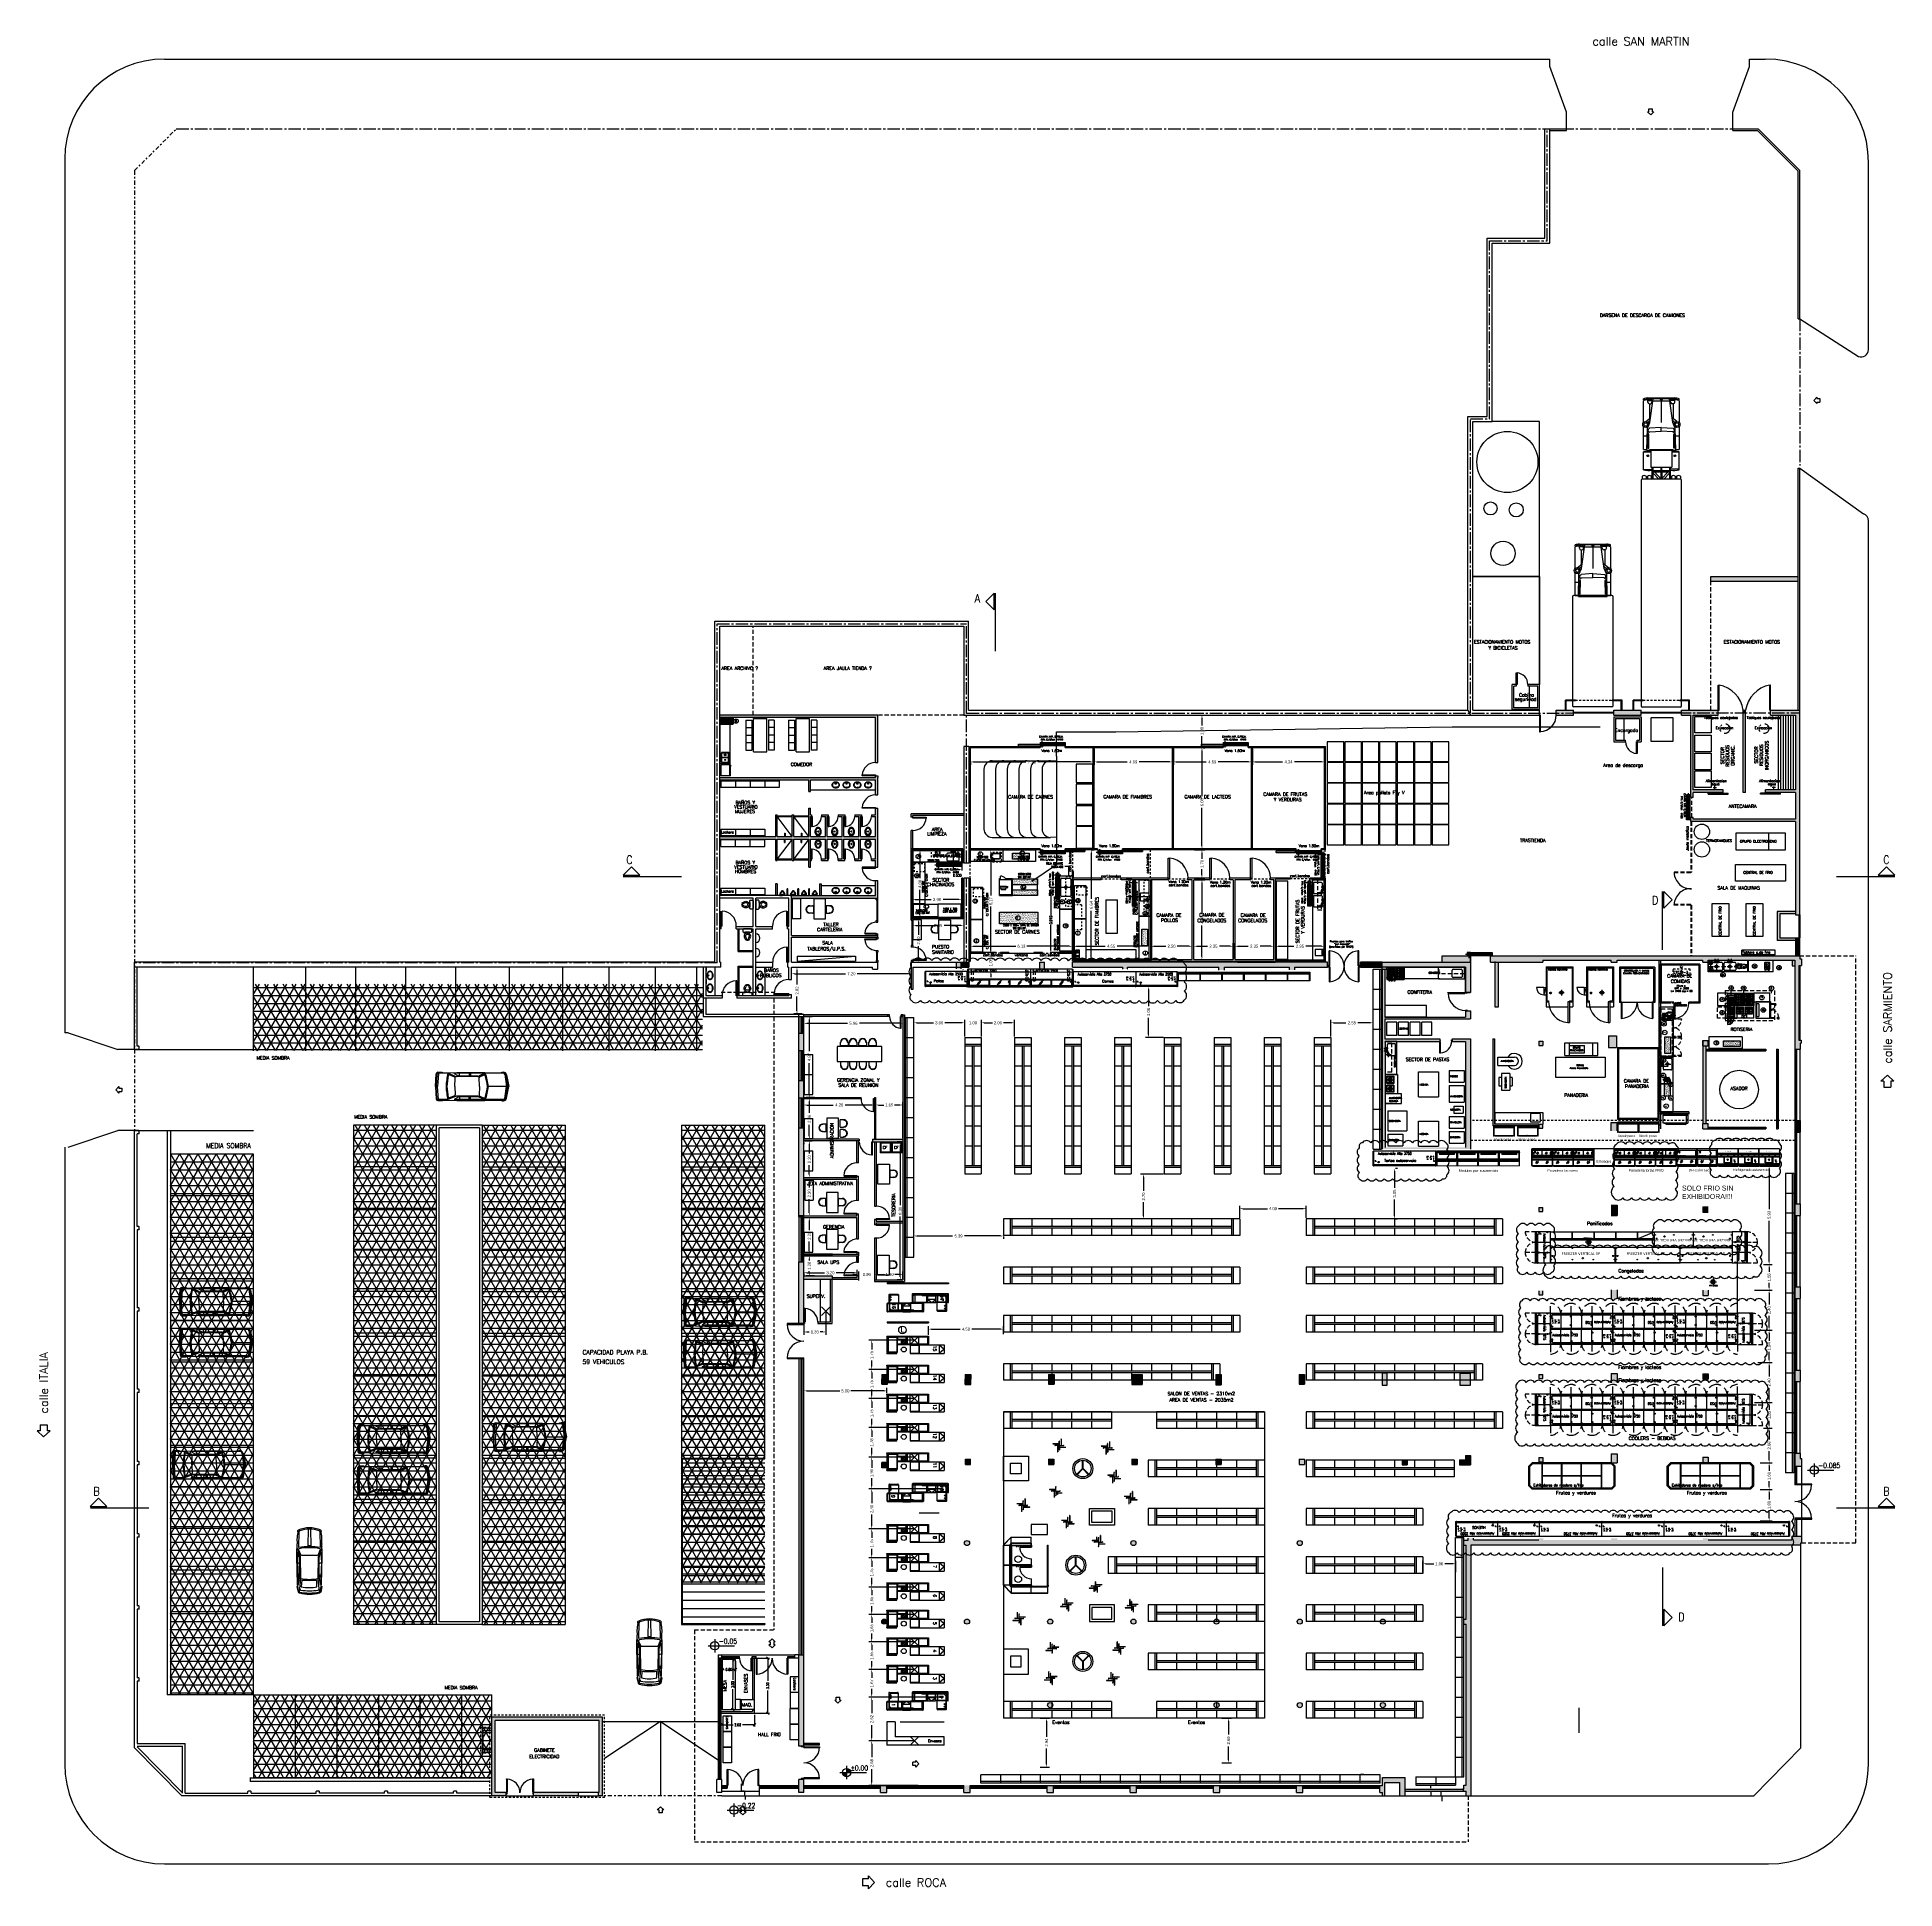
# Model space of a CAD drawing. Header units: metres. Extents: x 95 to 486, y 2972 to 3465.
# Drawn here: x 130.3 to 242, y 3353.9 to 3465.2 of the extents above; entities that cross this region are included whole.
import ezdxf
from ezdxf.enums import TextEntityAlignment as Align

# ---------------------------------------------------------------- set-up
doc = ezdxf.new("R2010")
doc.units = ezdxf.units.M
for name, pattern in [('ACAD_ISO03W100', [30, 12, -18]), ('CENTER2', [1.125, 0.75, -0.125, 0.125, -0.125]), ('CENTERX2', [20.32, 12.7, -2.54, 2.54, -2.54]), ('DASHDOT', [112.5, 56.25, -28.125, 0, -28.125]), ('DASHDOT2', [0.5, 0.25, -0.125, 0, -0.125]), ('DASHED2', [0.375, 0.25, -0.125]), ('DIVIDE', [1.25, 0.5, -0.25, 0, -0.25, 0, -0.25]), ('HIDDEN', [0.375, 0.25, -0.125]), ('HIDDEN2', [0.1875, 0.125, -0.0625]), ('TRATTEGGIATA2', [0.375, 0.25, -0.125])]:
    doc.linetypes.add(name, pattern=pattern)
for name, color, linetype in [('0_CAMARAS', 4, 'Continuous'), ('0_HOJA-CARATULA', 7, 'Continuous'), ('0_LINEAS-MEDIANERAS', 1, 'DASHDOT2'), ('0_MUROS', 7, 'Continuous'), ('0_PUERTAS-VENTANAS', 3, 'Continuous'), ('0_SANITARIOS', 1, 'Continuous'), ('A-CARPINTERIA METALICA', 1, 'Continuous'), ('A_MEDIASOMBRA', 5, 'Continuous'), ('C_COTAS', 5, 'Continuous'), ('E-EXHIBIDORAS', 8, 'Continuous'), ('E-TXT', 7, 'Continuous'), ('E_CHECK-OUTS', 1, 'Continuous'), ('E_EQUIPAMIENTO', 1, 'Continuous'), ('E_EXHIBIDORAS', 1, 'Continuous'), ('E_GONDOLAS', 1, 'Continuous'), ('E_INOXIGAS', 1, 'Continuous'), ('E_PANADERIA', 1, 'Continuous'), ('GAS', 8, 'Continuous'), ('I_AGUA', 160, 'Continuous'), ('I_DESAGUES', 224, 'Continuous'), ('I_ELECTRICIDAD', 10, 'Continuous'), ('IMS - DRAINS', 200, 'Continuous'), ('IMS - ELECTRICITY', 10, 'Continuous'), ('IMS - EQUIPOS', 123, 'Continuous'), ('IMS - REFRIGERATION', 140, 'Continuous'), ('IMS - SHOPRITE SA CASES', 171, 'Continuous'), ('INO-AGUA', 161, 'Continuous'), ('INO-DESAGUES', 161, 'Continuous'), ('INOXI', 1, 'Continuous'), ('T_EQUIPAMIENTO', 5, 'Continuous'), ('T_ITEMS', 142, 'Continuous'), ('T_TEXTOS', 3, 'Continuous'), ('T_TEXTOS-EQUIPAMIENTO', 5, 'Continuous'), ('XX', 2, 'Continuous')]:
    doc.layers.add(name, color=color, linetype=linetype)
doc.styles.add('COTAS', font='ROMANS.shx', dxfattribs={"width": 0.7})
doc.styles.add('P120', font='ARIALUNI.TTF', dxfattribs={"height": 0.1})
doc.styles.add('ROMANS', font='romans.shx', dxfattribs={"width": 0.8, "height": 0.15})
doc.styles.add('ROMANS20', font='romans.shx', dxfattribs={"width": 0.9, "height": 2})
doc.styles.add('TESTI15', font='romans.shx', dxfattribs={"width": 0.9, "height": 1.5})
doc.dimstyles.new('1EN100', dxfattribs={"dimtxt": 0.15, "dimasz": 0.16, "dimexe": 0.1, "dimexo": 0.09, "dimgap": 0.1, "dimtad": 0, "dimzin": 1, "dimdsep": 46, "dimtxsty": 'ROMANS', "dimblk1": 'OBLIQUE', "dimblk2": 'OBLIQUE', "dimsah": 1, "dimcen": -0.1, "dimclrd": 256, "dimclre": 256, "dimclrt": 256, "dimadec": 0, "dimazin": 0, "dimtfac": 1, "dimtofl": 0, "dimtmove": 1, "dimatfit": 3, "dimldrblk": 'DOT', "dimfxl": 0.1, "dimtolj": 1, "dimtzin": 0, "dimarcsym": 0})
doc.dimstyles.new('ISO-25', dxfattribs={"dimtxt": 0.15, "dimasz": 0.1, "dimexe": 0.2, "dimexo": 0.1, "dimgap": 0.1, "dimtad": 1, "dimtxsty": 'COTAS', "dimblk": 'OPEN90', "dimcen": 0.1, "dimclrd": 9, "dimclre": 9, "dimclrt": 9, "dimadec": 0, "dimazin": 0, "dimtfac": 1, "dimtmove": 0, "dimatfit": 3, "dimldrblk": 'OPEN90', "dimfxl": 1, "dimarcsym": 0})
doc.dimstyles.new('PLANOS', dxfattribs={"dimscale": 0, "dimtxt": 0.12, "dimasz": 0.12, "dimexe": 0.05, "dimexo": 0.02, "dimgap": 0.04, "dimtad": 0, "dimdec": 3, "dimrnd": 0.005, "dimzin": 0, "dimdsep": 46, "dimtxsty": 'ROMANS', "dimcen": 2.5, "dimadec": 0, "dimazin": 0, "dimtfac": 1, "dimtdec": 3, "dimtmove": 2, "dimatfit": 3, "dimfxl": 1, "dimtolj": 1, "dimtzin": 0, "dimarcsym": 0})
doc.dimstyles.get("Standard").update_dxf_attribs({"dimtxt": 0.18, "dimasz": 0.18, "dimexe": 0.18, "dimexo": 0.0625, "dimgap": 0.09, "dimtad": 0, "dimzin": 0, "dimdsep": 46, "dimtxsty": 'Standard', "dimcen": 0.09, "dimadec": 0, "dimazin": 0, "dimtfac": 1, "dimtofl": 0, "dimtmove": 0, "dimatfit": 3, "dimfxl": 1, "dimtolj": 1, "dimtzin": 0, "dimarcsym": 0})
doc.dimstyles.new('STANDARD$0', dxfattribs={"dimtxt": 0.2, "dimasz": 0.18, "dimexe": 0.18, "dimexo": 0.0625, "dimgap": 0.09, "dimtad": 0, "dimzin": 0, "dimdsep": 46, "dimtxsty": 'ROMANS', "dimblk": 'OBLIQUE', "dimsah": 1, "dimcen": 0.09, "dimse1": 1, "dimse2": 1, "dimadec": 0, "dimazin": 0, "dimtfac": 1, "dimtofl": 0, "dimtmove": 0, "dimatfit": 3, "dimldrblk": 'OBLIQUE', "dimfxl": 1, "dimtolj": 1, "dimtzin": 0, "dimarcsym": 0})
pattern_1 = [(0, (-301.03107, 2863.6978), (0, 0.47625), []), (60, (-301.03107, 2863.6978), (-0.4124446, 0.238125), []), (120, (-301.03107, 2863.6978), (-0.4124446, -0.238125), [])]

# ---------------------------------------------------------------- blocks, each defined once
blk = doc.blocks.new('*X149')
at = {"color": 0}
for p, q in [((6.36, 4.8), (6.45, 4.89)), ((6.36, 4.88), (6.38, 4.89)), ((6.36, 4.73), (6.5, 4.88)), ((6.5, 4.74), (6.36, 4.88)), ((6.36, 4.66), (6.5, 4.81)), ((6.5, 4.67), (6.36, 4.81)), ((6.5, 4.6), (6.36, 4.74)), ((6.36, 4.59), (6.5, 4.73)), ((6.5, 4.53), (6.36, 4.67)), ((6.36, 4.52), (6.5, 4.66)), ((6.48, 4.48), (6.36, 4.6)), ((6.41, 4.48), (6.36, 4.53)), ((6.39, 4.48), (6.5, 4.59)), ((6.5, 4.81), (6.42, 4.89)), ((6.46, 4.48), (6.5, 4.52)), ((6.5, 4.88), (6.49, 4.89))]:
    blk.add_line(p, q, dxfattribs=at)
blk = doc.blocks.new('*X148')
at = {"color": 0}
for p, q in [((6.23, 1.85), (6.32, 1.94)), ((6.23, 1.92), (6.25, 1.94)), ((6.34, 1.79), (6.23, 1.9)), ((6.27, 1.79), (6.23, 1.83)), ((6.23, 1.7), (6.31, 1.78)), ((6.23, 1.78), (6.24, 1.78)), ((6.35, 1.64), (6.23, 1.76)), ((6.28, 1.64), (6.23, 1.69)), ((6.24, 1.64), (6.38, 1.78)), ((6.25, 1.79), (6.39, 1.94)), ((6.41, 1.79), (6.27, 1.94)), ((6.42, 1.64), (6.28, 1.78)), ((6.31, 1.64), (6.45, 1.78)), ((6.32, 1.79), (6.46, 1.94)), ((6.48, 1.79), (6.34, 1.94)), ((6.49, 1.64), (6.35, 1.78)), ((6.38, 1.64), (6.52, 1.78)), ((6.39, 1.79), (6.53, 1.94)), ((6.55, 1.79), (6.41, 1.94)), ((6.56, 1.64), (6.42, 1.78)), ((6.45, 1.64), (6.59, 1.78)), ((6.46, 1.79), (6.6, 1.94)), ((6.62, 1.79), (6.48, 1.94)), ((6.63, 1.64), (6.49, 1.78)), ((6.52, 1.64), (6.64, 1.77)), ((6.53, 1.79), (6.64, 1.91)), ((6.64, 1.84), (6.55, 1.94)), ((6.64, 1.7), (6.56, 1.78)), ((6.59, 1.64), (6.64, 1.7)), ((6.6, 1.79), (6.64, 1.84)), ((6.64, 1.91), (6.62, 1.94)), ((6.64, 1.77), (6.63, 1.78))]:
    blk.add_line(p, q, dxfattribs=at)
blk = doc.blocks.new('70X50')
at = {"color": 1}
for p, q in [((0.04, 0), (0, 0)), ((0, -0.04), (0, 0)), ((0.42, -0.18), (0.42, 0.07)), ((0.5, -0.09), (0.5, 0.03)), ((0.59, -0.18), (0.59, 0.08)), ((0, -0.66), (0, -0.7)), ((0.04, -0.7), (0, -0.7)), ((0.34, -0.06), (0.49, -0.06)), ((0.44, -0.03), (0.58, -0.03)), ((0.52, -0.06), (0.67, -0.06)), ((0.63, -0.19), (0.95, -0.19)), ((0.79, -0.02), (0.79, -0.38))]:
    blk.add_line(p, q, dxfattribs=at)
at = {"color": 3}
blk.add_lwpolyline([(0.15, -0.58), (0.15, -0.18, -0.414214), (0.2, -0.13), (0.8, -0.13, -0.414214), (0.85, -0.18), (0.85, -0.58, -0.414214), (0.8, -0.63), (0.2, -0.63, -0.414214)], format="xyb", close=True, dxfattribs=at)
at = {"color": 4, "const_width": 0.0407}
blk.add_lwpolyline([(0.4, -0.06, 1), (0.44, -0.06, 1)], format="xyb", close=True, dxfattribs=at)
at = {"color": 4, "const_width": 0.008}
for points in [[(0.85, -0.14), (0.73, -0.24)], [(0.74, -0.14), (0.85, -0.24)]]:
    blk.add_lwpolyline(points, dxfattribs=at)
at = {"color": 4}
for centre, radius in [((0.59, -0.06), 0.0407), ((0.79, -0.19), 0.0764)]:
    blk.add_circle(centre, radius, dxfattribs=at)
at = {"color": 2}
blk.add_circle((0.79, -0.19), 0.05, dxfattribs=at)
blk = doc.blocks.new('AF')
at = {"color": 1}
for p, q in [((-106, 0), (112, 0)), ((0, -173), (0, 192))]:
    blk.add_line(p, q, dxfattribs=at)
blk.add_circle((0, 0), 58.2)
blk = doc.blocks.new('AC')
at = {"color": 1}
for p, q in [((-106, 0), (101, 0)), ((0, -173), (0, 180))]:
    blk.add_line(p, q, dxfattribs=at)
at = {"const_width": 58.2}
blk.add_lwpolyline([(-29, 0, 1), (29, 0, 1)], format="xyb", close=True, dxfattribs=at)
blk = doc.blocks.new('DES')
at = {"color": 1}
for p, q in [((-167, 0), (159, 0)), ((-4, 173), (-4, -192))]:
    blk.add_line(p, q, dxfattribs=at)
at = {"const_width": 8}
for points in [[(51, 53), (-59, -53)], [(-57, 55), (53, -51)]]:
    blk.add_lwpolyline(points, dxfattribs=at)
blk.add_circle((-4, 0), 76.4)
blk = doc.blocks.new('PILETACOCINA')
at = {"color": 1}
for p, q in [((6.33, -1.46), (6.33, -1.86)), ((6.36, -1.43), (6.92, -1.43)), ((6.36, -1.49), (6.36, -1.83)), ((6.36, -1.89), (6.92, -1.89)), ((6.38, -1.46), (6.6, -1.46)), ((6.38, -1.86), (6.6, -1.86)), ((6.63, -1.49), (6.63, -1.83)), ((6.65, -1.49), (6.65, -1.83)), ((6.68, -1.46), (6.9, -1.46)), ((6.68, -1.86), (6.9, -1.86)), ((6.92, -1.49), (6.92, -1.83)), ((6.95, -1.46), (6.95, -1.86))]:
    blk.add_line(p, q, dxfattribs=at)
for centre, radius in [((6.49, -1.65), 0.0314), ((6.49, -1.65), 0.021), ((6.79, -1.65), 0.0524), ((6.79, -1.65), 0.0419)]:
    blk.add_circle(centre, radius, dxfattribs=at)
for centre, start, end in [((6.36, -1.46), 90, 180), ((6.36, -1.86), 180, 270), ((6.38, -1.49), 90, 180), ((6.38, -1.83), 180, 270), ((6.6, -1.49), 360, 90), ((6.6, -1.83), 270, 360), ((6.68, -1.49), 90, 180), ((6.68, -1.83), 180, 270), ((6.9, -1.49), 360, 90), ((6.9, -1.83), 270, 360), ((6.92, -1.46), 360, 90), ((6.92, -1.86), 270, 360)]:
    blk.add_arc(centre, 0.0262, start, end, dxfattribs=at)
blk = doc.blocks.new('HELADERA')
at = {"color": 1}
for p, q in [((-0.32, 0.24), (0.34, 0.24)), ((-0.32, -0.29), (-0.32, 0.24)), ((-0.29, 0.27), (0.31, 0.27)), ((-0.29, 0.24), (-0.29, 0.27)), ((-0.29, 0.26), (0.31, 0.26)), ((-0.29, 0.25), (0.31, 0.25)), ((0.31, 0.24), (0.31, 0.27)), ((0.34, -0.29), (0.34, 0.24)), ((-0.32, -0.29), (0.34, -0.29)), ((-0.32, -0.3), (0.34, -0.3)), ((-0.32, -0.33), (-0.32, -0.3)), ((-0.32, -0.33), (0.34, -0.33)), ((-0.31, -0.3), (-0.31, -0.29)), ((0.31, -0.34), (0.26, -0.34)), ((0.26, -0.34), (0.26, -0.35)), ((0.26, -0.35), (0.31, -0.35)), ((0.27, -0.34), (0.27, -0.33)), ((0.31, -0.34), (0.31, -0.33)), ((0.31, -0.35), (0.31, -0.34)), ((0.33, -0.3), (0.33, -0.29)), ((0.34, -0.33), (0.34, -0.3))]:
    blk.add_line(p, q, dxfattribs=at)
blk = doc.blocks.new('*D306')
at = {"layer": 'C_COTAS', "color": 0, "lineweight": -2, "transparency": 16777216}
for p, q in [((176.42, 3388.43), (176.42, 3387.17)), ((177.75, 3388.54), (177.75, 3387.17)), ((176.6, 3387.35), (176.75, 3387.35)), ((177.57, 3387.35), (177.41, 3387.35))]:
    blk.add_line(p, q, dxfattribs=at)
at = {"layer": 'C_COTAS', "color": 0, "transparency": 16777216}
for points in [[(176.6, 3387.38), (176.6, 3387.32), (176.42, 3387.35)], [(177.57, 3387.38), (177.57, 3387.32), (177.75, 3387.35)]]:
    blk.add_solid(points, dxfattribs=at)
at = {"layer": 'DEFPOINTS', "color": 0, "transparency": 16777216}
for p in [(176.42, 3388.5), (177.75, 3388.6), (176.42, 3387.35)]:
    blk.add_point(p, dxfattribs=at)
at = {"layer": 'C_COTAS', "color": 0, "transparency": 16777216, "insert": (177.08, 3387.35), "char_height": 0.18, "attachment_point": 5}
blk.add_mtext('\\A1;1.33', dxfattribs=at)
blk = doc.blocks.new('*D305')
at = {"layer": 'C_COTAS', "color": 0, "lineweight": -2, "transparency": 16777216}
for p, q in [((183.08, 3372.02), (180.32, 3372.02)), ((180.5, 3371.84), (180.5, 3371.53)), ((180.5, 3370.55), (180.5, 3370.87)), ((183.08, 3370.37), (180.32, 3370.37))]:
    blk.add_line(p, q, dxfattribs=at)
at = {"layer": 'C_COTAS', "color": 0, "transparency": 16777216}
for points in [[(180.47, 3371.84), (180.53, 3371.84), (180.5, 3372.02)], [(180.47, 3370.55), (180.53, 3370.55), (180.5, 3370.37)]]:
    blk.add_solid(points, dxfattribs=at)
at = {"layer": 'DEFPOINTS', "color": 0, "transparency": 16777216}
for p in [(183.14, 3372.02), (180.5, 3370.37), (183.14, 3370.37)]:
    blk.add_point(p, dxfattribs=at)
at = {"layer": 'C_COTAS', "color": 0, "transparency": 16777216, "insert": (180.5, 3371.2), "char_height": 0.18, "attachment_point": 5, "rotation": 90}
blk.add_mtext('\\A1;1.65', dxfattribs=at)
blk = doc.blocks.new('*D311')
at = {"layer": 'C_COTAS', "color": 0, "lineweight": -2, "transparency": 16777216}
for p, q in [((183.08, 3370.37), (180.32, 3370.37)), ((180.5, 3370.19), (180.5, 3369.88)), ((183.08, 3368.72), (180.32, 3368.72)), ((180.5, 3368.9), (180.5, 3369.22))]:
    blk.add_line(p, q, dxfattribs=at)
at = {"layer": 'C_COTAS', "color": 0, "transparency": 16777216}
for points in [[(180.47, 3370.19), (180.53, 3370.19), (180.5, 3370.37)], [(180.47, 3368.9), (180.53, 3368.9), (180.5, 3368.72)]]:
    blk.add_solid(points, dxfattribs=at)
at = {"layer": 'DEFPOINTS', "color": 0, "transparency": 16777216}
for p in [(183.14, 3370.37), (180.5, 3368.72), (183.14, 3368.72)]:
    blk.add_point(p, dxfattribs=at)
at = {"layer": 'C_COTAS', "color": 0, "transparency": 16777216, "insert": (180.5, 3369.55), "char_height": 0.18, "attachment_point": 5, "rotation": 90}
blk.add_mtext('\\A1;1.65', dxfattribs=at)
blk = doc.blocks.new('*D312')
at = {"layer": 'C_COTAS', "color": 0, "lineweight": -2, "transparency": 16777216}
for p, q in [((183.08, 3379.82), (180.32, 3379.82)), ((180.5, 3379.64), (180.5, 3379.19)), ((184.73, 3377.93), (180.32, 3377.93)), ((180.5, 3378.11), (180.5, 3378.56))]:
    blk.add_line(p, q, dxfattribs=at)
at = {"layer": 'C_COTAS', "color": 0, "transparency": 16777216}
for points in [[(180.47, 3379.64), (180.53, 3379.64), (180.5, 3379.82)], [(180.47, 3378.11), (180.53, 3378.11), (180.5, 3377.93)]]:
    blk.add_solid(points, dxfattribs=at)
at = {"layer": 'DEFPOINTS', "color": 0, "transparency": 16777216}
for p in [(183.14, 3379.82), (180.5, 3377.93), (184.79, 3377.93)]:
    blk.add_point(p, dxfattribs=at)
at = {"layer": 'C_COTAS', "color": 0, "transparency": 16777216, "insert": (180.5, 3378.88), "char_height": 0.18, "attachment_point": 5, "rotation": 90}
blk.add_mtext('\\A1;1.90', dxfattribs=at)
blk = doc.blocks.new('*D313')
at = {"layer": 'C_COTAS', "color": 0, "lineweight": -2, "transparency": 16777216}
for p, q in [((183.08, 3383.35), (180.32, 3383.35)), ((180.5, 3383.17), (180.5, 3382.8)), ((180.5, 3381.78), (180.5, 3382.14)), ((183.08, 3381.6), (180.32, 3381.6))]:
    blk.add_line(p, q, dxfattribs=at)
at = {"layer": 'C_COTAS', "color": 0, "transparency": 16777216}
for points in [[(180.47, 3383.17), (180.53, 3383.17), (180.5, 3383.35)], [(180.47, 3381.78), (180.53, 3381.78), (180.5, 3381.6)]]:
    blk.add_solid(points, dxfattribs=at)
at = {"layer": 'DEFPOINTS', "color": 0, "transparency": 16777216}
for p in [(183.14, 3383.35), (180.5, 3381.6), (183.14, 3381.6)]:
    blk.add_point(p, dxfattribs=at)
at = {"layer": 'C_COTAS', "color": 0, "transparency": 16777216, "insert": (180.5, 3382.47), "char_height": 0.18, "attachment_point": 5, "rotation": 90}
blk.add_mtext('\\A1;1.75', dxfattribs=at)
blk = doc.blocks.new('*D307')
at = {"layer": 'C_COTAS', "color": 0, "lineweight": -2, "transparency": 16777216}
for p, q in [((183.08, 3381.6), (180.32, 3381.6)), ((180.5, 3381.42), (180.5, 3381.04)), ((183.08, 3379.82), (180.32, 3379.82)), ((180.5, 3380), (180.5, 3380.38))]:
    blk.add_line(p, q, dxfattribs=at)
at = {"layer": 'C_COTAS', "color": 0, "transparency": 16777216}
for points in [[(180.47, 3381.42), (180.53, 3381.42), (180.5, 3381.6)], [(180.47, 3380), (180.53, 3380), (180.5, 3379.82)]]:
    blk.add_solid(points, dxfattribs=at)
at = {"layer": 'DEFPOINTS', "color": 0, "transparency": 16777216}
for p in [(183.14, 3381.6), (180.5, 3379.82), (183.14, 3379.82)]:
    blk.add_point(p, dxfattribs=at)
at = {"layer": 'C_COTAS', "color": 0, "transparency": 16777216, "insert": (180.5, 3380.71), "char_height": 0.18, "attachment_point": 5, "rotation": 90}
blk.add_mtext('\\A1;1.78', dxfattribs=at)
blk = doc.blocks.new('*D308')
at = {"layer": 'C_COTAS', "color": 0, "lineweight": -2, "transparency": 16777216}
for p, q in [((183.08, 3375.52), (180.32, 3375.52)), ((180.5, 3375.34), (180.5, 3374.98)), ((180.5, 3373.95), (180.5, 3374.32)), ((183.08, 3373.77), (180.32, 3373.77))]:
    blk.add_line(p, q, dxfattribs=at)
at = {"layer": 'C_COTAS', "color": 0, "transparency": 16777216}
for points in [[(180.47, 3375.34), (180.53, 3375.34), (180.5, 3375.52)], [(180.47, 3373.95), (180.53, 3373.95), (180.5, 3373.77)]]:
    blk.add_solid(points, dxfattribs=at)
at = {"layer": 'DEFPOINTS', "color": 0, "transparency": 16777216}
for p in [(183.14, 3375.52), (180.5, 3373.77), (183.14, 3373.77)]:
    blk.add_point(p, dxfattribs=at)
at = {"layer": 'C_COTAS', "color": 0, "transparency": 16777216, "insert": (180.5, 3374.65), "char_height": 0.18, "attachment_point": 5, "rotation": 90}
blk.add_mtext('\\A1;1.75', dxfattribs=at)
blk = doc.blocks.new('*D309')
at = {"layer": 'C_COTAS', "color": 0, "lineweight": -2, "transparency": 16777216}
for p, q in [((184.73, 3377.93), (180.32, 3377.93)), ((180.5, 3377.75), (180.5, 3377.07)), ((183.08, 3375.52), (180.32, 3375.52)), ((180.5, 3375.7), (180.5, 3376.38))]:
    blk.add_line(p, q, dxfattribs=at)
at = {"layer": 'C_COTAS', "color": 0, "transparency": 16777216}
for points in [[(180.47, 3377.75), (180.53, 3377.75), (180.5, 3377.93)], [(180.47, 3375.7), (180.53, 3375.7), (180.5, 3375.52)]]:
    blk.add_solid(points, dxfattribs=at)
at = {"layer": 'DEFPOINTS', "color": 0, "transparency": 16777216}
for p in [(184.79, 3377.93), (180.5, 3375.52), (183.14, 3375.52)]:
    blk.add_point(p, dxfattribs=at)
at = {"layer": 'C_COTAS', "color": 0, "transparency": 16777216, "insert": (180.5, 3376.72), "char_height": 0.18, "attachment_point": 5, "rotation": 90}
blk.add_mtext('\\A1;2.40', dxfattribs=at)
blk = doc.blocks.new('*D310')
at = {"layer": 'C_COTAS', "color": 0, "lineweight": -2, "transparency": 16777216}
for p, q in [((183.08, 3373.77), (180.32, 3373.77)), ((180.5, 3373.59), (180.5, 3373.23)), ((183.08, 3372.02), (180.32, 3372.02)), ((180.5, 3372.2), (180.5, 3372.57))]:
    blk.add_line(p, q, dxfattribs=at)
at = {"layer": 'C_COTAS', "color": 0, "transparency": 16777216}
for points in [[(180.47, 3373.59), (180.53, 3373.59), (180.5, 3373.77)], [(180.47, 3372.2), (180.53, 3372.2), (180.5, 3372.02)]]:
    blk.add_solid(points, dxfattribs=at)
at = {"layer": 'DEFPOINTS', "color": 0, "transparency": 16777216}
for p in [(183.14, 3373.77), (180.5, 3372.02), (183.14, 3372.02)]:
    blk.add_point(p, dxfattribs=at)
at = {"layer": 'C_COTAS', "color": 0, "transparency": 16777216, "insert": (180.5, 3372.9), "char_height": 0.18, "attachment_point": 5, "rotation": 90}
blk.add_mtext('\\A1;1.75', dxfattribs=at)
blk = doc.blocks.new('*D314')
at = {"layer": 'C_COTAS', "color": 0, "lineweight": -2, "transparency": 16777216}
for p, q in [((183.08, 3368.72), (180.32, 3368.72)), ((180.5, 3368.54), (180.5, 3368.23)), ((180.5, 3367.25), (180.5, 3367.57)), ((183.08, 3367.07), (180.32, 3367.07))]:
    blk.add_line(p, q, dxfattribs=at)
at = {"layer": 'C_COTAS', "color": 0, "transparency": 16777216}
for points in [[(180.47, 3368.54), (180.53, 3368.54), (180.5, 3368.72)], [(180.47, 3367.25), (180.53, 3367.25), (180.5, 3367.07)]]:
    blk.add_solid(points, dxfattribs=at)
at = {"layer": 'DEFPOINTS', "color": 0, "transparency": 16777216}
for p in [(183.14, 3368.72), (180.5, 3367.07), (183.14, 3367.07)]:
    blk.add_point(p, dxfattribs=at)
at = {"layer": 'C_COTAS', "color": 0, "transparency": 16777216, "insert": (180.5, 3367.9), "char_height": 0.18, "attachment_point": 5, "rotation": 90}
blk.add_mtext('\\A1;1.65', dxfattribs=at)
blk = doc.blocks.new('*D315')
at = {"layer": 'C_COTAS', "color": 0, "lineweight": -2, "transparency": 16777216}
for p, q in [((183.08, 3367.07), (180.32, 3367.07)), ((180.5, 3366.89), (180.5, 3366.57)), ((184.72, 3365.4), (180.32, 3365.4)), ((180.5, 3365.58), (180.5, 3365.91))]:
    blk.add_line(p, q, dxfattribs=at)
at = {"layer": 'C_COTAS', "color": 0, "transparency": 16777216}
for points in [[(180.47, 3366.89), (180.53, 3366.89), (180.5, 3367.07)], [(180.47, 3365.58), (180.53, 3365.58), (180.5, 3365.4)]]:
    blk.add_solid(points, dxfattribs=at)
at = {"layer": 'DEFPOINTS', "color": 0, "transparency": 16777216}
for p in [(183.14, 3367.07), (180.5, 3365.4), (184.78, 3365.4)]:
    blk.add_point(p, dxfattribs=at)
at = {"layer": 'C_COTAS', "color": 0, "transparency": 16777216, "insert": (180.5, 3366.24), "char_height": 0.18, "attachment_point": 5, "rotation": 90}
blk.add_mtext('\\A1;1.67', dxfattribs=at)
blk = doc.blocks.new('*D316')
at = {"layer": 'C_COTAS', "color": 0, "lineweight": -2, "transparency": 16777216}
for p, q in [((183.08, 3365.4), (180.32, 3365.4)), ((180.5, 3365.22), (180.5, 3364.45)), ((180.5, 3362.96), (180.5, 3363.73)), ((183.08, 3362.78), (180.32, 3362.78))]:
    blk.add_line(p, q, dxfattribs=at)
at = {"layer": 'C_COTAS', "color": 0, "transparency": 16777216}
for points in [[(180.47, 3365.22), (180.53, 3365.22), (180.5, 3365.4)], [(180.47, 3362.96), (180.53, 3362.96), (180.5, 3362.78)]]:
    blk.add_solid(points, dxfattribs=at)
at = {"layer": 'DEFPOINTS', "color": 0, "transparency": 16777216}
for p in [(183.14, 3365.4), (180.5, 3362.78), (183.14, 3362.78)]:
    blk.add_point(p, dxfattribs=at)
at = {"layer": 'C_COTAS', "color": 0, "transparency": 16777216, "insert": (180.5, 3364.09), "char_height": 0.18, "attachment_point": 5, "rotation": 90}
blk.add_mtext('\\A1;2.62', dxfattribs=at)
blk = doc.blocks.new('*D317')
at = {"layer": 'C_COTAS', "color": 0, "lineweight": -2, "transparency": 16777216}
for p, q in [((183.08, 3362.78), (180.32, 3362.78)), ((180.5, 3362.6), (180.5, 3361.8)), ((180.5, 3360.28), (180.5, 3361.08)), ((183.3, 3360.1), (180.32, 3360.1))]:
    blk.add_line(p, q, dxfattribs=at)
at = {"layer": 'C_COTAS', "color": 0, "transparency": 16777216}
for points in [[(180.47, 3362.6), (180.53, 3362.6), (180.5, 3362.78)], [(180.47, 3360.28), (180.53, 3360.28), (180.5, 3360.1)]]:
    blk.add_solid(points, dxfattribs=at)
at = {"layer": 'DEFPOINTS', "color": 0, "transparency": 16777216}
for p in [(183.14, 3362.78), (180.5, 3360.1), (183.37, 3360.1)]:
    blk.add_point(p, dxfattribs=at)
at = {"layer": 'C_COTAS', "color": 0, "transparency": 16777216, "insert": (180.5, 3361.44), "char_height": 0.18, "attachment_point": 5, "rotation": 90}
blk.add_mtext('\\A1;2.68', dxfattribs=at)
blk = doc.blocks.new('*D318')
at = {"layer": 'C_COTAS', "color": 0, "lineweight": -2, "transparency": 16777216}
for p, q in [((183.08, 3385.1), (180.32, 3385.1)), ((180.5, 3384.92), (180.5, 3384.55)), ((183.08, 3383.35), (180.32, 3383.35)), ((180.5, 3383.53), (180.5, 3383.89))]:
    blk.add_line(p, q, dxfattribs=at)
at = {"layer": 'C_COTAS', "color": 0, "transparency": 16777216}
for points in [[(180.47, 3384.92), (180.53, 3384.92), (180.5, 3385.1)], [(180.47, 3383.53), (180.53, 3383.53), (180.5, 3383.35)]]:
    blk.add_solid(points, dxfattribs=at)
at = {"layer": 'DEFPOINTS', "color": 0, "transparency": 16777216}
for p in [(183.14, 3385.1), (180.5, 3383.35), (183.14, 3383.35)]:
    blk.add_point(p, dxfattribs=at)
at = {"layer": 'C_COTAS', "color": 0, "transparency": 16777216, "insert": (180.5, 3384.22), "char_height": 0.18, "attachment_point": 5, "rotation": 90}
blk.add_mtext('\\A1;1.75', dxfattribs=at)
blk = doc.blocks.new('*D319')
at = {"layer": 'C_COTAS', "color": 0, "lineweight": -2, "transparency": 16777216}
for p, q in [((183.08, 3386.85), (180.32, 3386.85)), ((180.5, 3386.67), (180.5, 3386.3)), ((180.5, 3385.28), (180.5, 3385.64)), ((183.08, 3385.1), (180.32, 3385.1))]:
    blk.add_line(p, q, dxfattribs=at)
at = {"layer": 'C_COTAS', "color": 0, "transparency": 16777216}
for points in [[(180.47, 3386.67), (180.53, 3386.67), (180.5, 3386.85)], [(180.47, 3385.28), (180.53, 3385.28), (180.5, 3385.1)]]:
    blk.add_solid(points, dxfattribs=at)
at = {"layer": 'DEFPOINTS', "color": 0, "transparency": 16777216}
for p in [(183.14, 3386.85), (180.5, 3385.1), (183.14, 3385.1)]:
    blk.add_point(p, dxfattribs=at)
at = {"layer": 'C_COTAS', "color": 0, "transparency": 16777216, "insert": (180.5, 3385.97), "char_height": 0.18, "attachment_point": 5, "rotation": 90}
blk.add_mtext('\\A1;1.75', dxfattribs=at)
blk = doc.blocks.new('SAPLS020')
at = {"linetype": 'ByBlock'}
for p, q in [((-0.63, 0.03), (-0.61, 0.06)), ((-0.6, 0.06), (-0.63, 0.06)), ((-0.25, 0.05), (-0.23, 0.05)), ((-0.23, 0.05), (-0.23, -0.05)), ((-0.2, -0.13), (-0.2, 0.13)), ((-0.63, -0.03), (-0.61, -0.06)), ((-0.6, -0.06), (-0.63, -0.06)), ((-0.23, -0.05), (-0.25, -0.05))]:
    blk.add_line(p, q, dxfattribs=at)
blk.add_lwpolyline([(-0.05, -0.27, 0.414214), (0, -0.22), (0, 0.22, 0.414214), (-0.05, 0.27), (-0.15, 0.27, 0.414214), (-0.2, 0.22), (-0.2, 0.13), (-0.29, 0.13, 0.320465), (-0.5, 0.19, 0.084082), (-0.66, 0.1, 0.442604), (-0.66, 0.08, 0.057779), (-0.65, 0.07, 0.435895), (-0.65, -0.07, 0.057779), (-0.66, -0.08, 0.442604), (-0.66, -0.1, 0.084082), (-0.5, -0.19, 0.320465), (-0.29, -0.13), (-0.2, -0.13), (-0.2, -0.22, 0.414214), (-0.15, -0.27), (-0.05, -0.27)], format="xyb", close=True, dxfattribs=at)
at = {"color": 30, "linetype": 'ByBlock'}
blk.add_lwpolyline([(-0.2, 0.22), (-0.23, 0.22), (-0.23, 0.17), (-0.22, 0.17), (-0.22, 0.2), (-0.2, 0.2)], dxfattribs=at)
at = {"linetype": 'ByBlock'}
for centre, radius, start, end in [((-0.63, 0.11), 0.0508, 237.3897, 270), ((-0.6, 0), 0.0466, 133.6028, 226.3972), ((-0.6, 0.11), 0.0508, 270, 302.0625), ((-0.3, -0.35), 0.496, 109.44, 122.0625), ((-0.44, 0.02), 0.107, 37.1083, 108.1837), ((-0.49, 0), 0.155, 327.7973, 32.2027), ((-0.44, 0.02), 0.183, 13.8834, 37.1083), ((-0.25, 0.06), 0.0127, 193.8834, 270), ((-0.63, -0.11), 0.0508, 90, 121.856), ((-0.6, -0.11), 0.0508, 57.9375, 90), ((-0.3, 0.35), 0.496, 237.9375, 250.56), ((-0.44, -0.02), 0.107, 251.8163, 322.8917), ((-0.44, -0.02), 0.183, 322.8917, 346.1166), ((-0.25, -0.06), 0.0127, 90, 166.1166)]:
    blk.add_arc(centre, radius, start, end, dxfattribs=at)
blk = doc.blocks.new('MM1200360')
for p, q in [((-483, 1215), (-483, 15)), ((-105, 1215), (-483, 1215)), ((-465, 1215), (-465, 15)), ((-105, 15), (-105, 1215)), ((-483, 15), (-105, 15))]:
    blk.add_line(p, q)
for points in [[(-105, 15), (-90, 15), (-90, 1215), (-105, 1215)], [(0, 1200), (-90, 1200), (-90, 1230), (0, 1230)], [(0, 0), (-90, 0), (-90, 30), (0, 30)]]:
    blk.add_lwpolyline(points, close=True)
blk = doc.blocks.new('*D320')
at = {"layer": 'C_COTAS', "color": 0, "lineweight": -2, "transparency": 16777216}
for p, q in [((176.42, 3383.67), (176.42, 3383.99)), ((176.6, 3383.81), (178.59, 3383.81)), ((181.24, 3383.81), (179.25, 3383.81)), ((181.42, 3383.67), (181.42, 3383.99))]:
    blk.add_line(p, q, dxfattribs=at)
at = {"layer": 'C_COTAS', "color": 0, "transparency": 16777216}
for points in [[(176.6, 3383.84), (176.6, 3383.78), (176.42, 3383.81)], [(181.24, 3383.84), (181.24, 3383.78), (181.42, 3383.81)]]:
    blk.add_solid(points, dxfattribs=at)
at = {"layer": 'DEFPOINTS', "color": 0, "transparency": 16777216}
for p in [(176.42, 3383.81), (176.42, 3383.6), (181.42, 3383.6)]:
    blk.add_point(p, dxfattribs=at)
at = {"layer": 'C_COTAS', "color": 0, "transparency": 16777216, "insert": (178.92, 3383.81), "char_height": 0.18, "attachment_point": 5}
blk.add_mtext('\\A1;5.00', dxfattribs=at)
blk = doc.blocks.new('*D240')
at = {"layer": 'C_COTAS', "color": 0, "lineweight": -2, "transparency": 16777216}
for p, q in [((185.91, 3405.93), (185.73, 3405.93)), ((186.09, 3405.11), (186.09, 3406.11)), ((187.09, 3405.11), (187.09, 3406.11)), ((187.27, 3405.93), (187.45, 3405.93))]:
    blk.add_line(p, q, dxfattribs=at)
at = {"layer": 'C_COTAS', "color": 0, "transparency": 16777216}
for points in [[(185.91, 3405.96), (185.91, 3405.9), (186.09, 3405.93)], [(187.27, 3405.96), (187.27, 3405.9), (187.09, 3405.93)]]:
    blk.add_solid(points, dxfattribs=at)
at = {"layer": 'DEFPOINTS', "color": 0, "transparency": 16777216}
for p in [(187.09, 3405.93), (186.09, 3405.04), (187.09, 3405.04)]:
    blk.add_point(p, dxfattribs=at)
at = {"layer": 'C_COTAS', "color": 0, "transparency": 16777216, "insert": (186.59, 3405.93), "char_height": 0.18, "attachment_point": 5}
blk.add_mtext('\\A1;1.00', dxfattribs=at)
blk = doc.blocks.new('*D241')
at = {"layer": 'C_COTAS', "color": 0, "lineweight": -2, "transparency": 16777216}
for p, q in [((187.09, 3405.11), (187.09, 3406.11)), ((187.27, 3405.93), (187.76, 3405.93)), ((188.91, 3405.93), (188.42, 3405.93)), ((189.09, 3405.11), (189.09, 3406.11))]:
    blk.add_line(p, q, dxfattribs=at)
at = {"layer": 'C_COTAS', "color": 0, "transparency": 16777216}
for points in [[(187.27, 3405.96), (187.27, 3405.9), (187.09, 3405.93)], [(188.91, 3405.96), (188.91, 3405.9), (189.09, 3405.93)]]:
    blk.add_solid(points, dxfattribs=at)
at = {"layer": 'DEFPOINTS', "color": 0, "transparency": 16777216}
for p in [(189.09, 3405.93), (187.09, 3405.04), (189.09, 3405.04)]:
    blk.add_point(p, dxfattribs=at)
at = {"layer": 'C_COTAS', "color": 0, "transparency": 16777216, "insert": (188.09, 3405.93), "char_height": 0.18, "attachment_point": 5}
blk.add_mtext('\\A1;2.00', dxfattribs=at)
blk = doc.blocks.new('*D242')
at = {"layer": 'C_COTAS', "color": 0, "lineweight": -2, "transparency": 16777216}
for p, q in [((183.03, 3405.11), (183.03, 3406.11)), ((183.21, 3405.93), (184.21, 3405.93)), ((185.91, 3405.93), (184.9, 3405.93)), ((186.09, 3405.11), (186.09, 3406.11))]:
    blk.add_line(p, q, dxfattribs=at)
at = {"layer": 'C_COTAS', "color": 0, "transparency": 16777216}
for points in [[(183.21, 3405.96), (183.21, 3405.9), (183.03, 3405.93)], [(185.91, 3405.96), (185.91, 3405.9), (186.09, 3405.93)]]:
    blk.add_solid(points, dxfattribs=at)
at = {"layer": 'DEFPOINTS', "color": 0, "transparency": 16777216}
for p in [(183.03, 3405.93), (183.03, 3405.04), (186.09, 3405.04)]:
    blk.add_point(p, dxfattribs=at)
at = {"layer": 'C_COTAS', "color": 0, "transparency": 16777216, "insert": (184.56, 3405.93), "char_height": 0.18, "attachment_point": 5}
blk.add_mtext('\\A1;3.06', dxfattribs=at)
blk = doc.blocks.new('*D243')
at = {"layer": 'C_COTAS', "color": 0, "lineweight": -2, "transparency": 16777216}
for p, q in [((208.09, 3405.11), (208.09, 3406.11)), ((208.27, 3405.93), (209, 3405.93)), ((210.46, 3405.93), (209.72, 3405.93)), ((210.64, 3405.11), (210.64, 3406.11))]:
    blk.add_line(p, q, dxfattribs=at)
at = {"layer": 'C_COTAS', "color": 0, "transparency": 16777216}
for points in [[(208.27, 3405.96), (208.27, 3405.9), (208.09, 3405.93)], [(210.46, 3405.96), (210.46, 3405.9), (210.64, 3405.93)]]:
    blk.add_solid(points, dxfattribs=at)
at = {"layer": 'DEFPOINTS', "color": 0, "transparency": 16777216}
for p in [(210.64, 3405.93), (208.09, 3405.04), (210.64, 3405.04)]:
    blk.add_point(p, dxfattribs=at)
at = {"layer": 'C_COTAS', "color": 0, "transparency": 16777216, "insert": (209.36, 3405.93), "char_height": 0.18, "attachment_point": 5}
blk.add_mtext('\\A1;2.55', dxfattribs=at)
blk = doc.blocks.new('*D244')
at = {"layer": 'C_COTAS', "color": 0, "lineweight": -2, "transparency": 16777216}
for p, q in [((198.03, 3408.11), (196.96, 3408.11)), ((197.14, 3407.93), (197.14, 3406.92)), ((197.14, 3405.22), (197.14, 3406.23)), ((198.03, 3405.04), (196.96, 3405.04))]:
    blk.add_line(p, q, dxfattribs=at)
at = {"layer": 'C_COTAS', "color": 0, "transparency": 16777216}
for points in [[(197.11, 3407.93), (197.17, 3407.93), (197.14, 3408.11)], [(197.11, 3405.22), (197.17, 3405.22), (197.14, 3405.04)]]:
    blk.add_solid(points, dxfattribs=at)
at = {"layer": 'DEFPOINTS', "color": 0, "transparency": 16777216}
for p in [(197.14, 3408.11), (198.09, 3408.11), (198.09, 3405.04)]:
    blk.add_point(p, dxfattribs=at)
at = {"layer": 'C_COTAS', "color": 0, "transparency": 16777216, "insert": (197.14, 3406.58), "char_height": 0.18, "attachment_point": 5, "rotation": 90}
blk.add_mtext('\\A1;3.06', dxfattribs=at)
blk = doc.blocks.new('*D245')
at = {"layer": 'C_COTAS', "color": 0, "lineweight": -2, "transparency": 16777216}
for p, q in [((198.03, 3396.84), (196.66, 3396.84)), ((196.84, 3396.66), (196.84, 3395.84)), ((196.84, 3394.32), (196.84, 3395.15)), ((197.73, 3394.14), (196.66, 3394.14))]:
    blk.add_line(p, q, dxfattribs=at)
at = {"layer": 'C_COTAS', "color": 0, "transparency": 16777216}
for points in [[(196.81, 3396.66), (196.87, 3396.66), (196.84, 3396.84)], [(196.81, 3394.32), (196.87, 3394.32), (196.84, 3394.14)]]:
    blk.add_solid(points, dxfattribs=at)
at = {"layer": 'DEFPOINTS', "color": 0, "transparency": 16777216}
for p in [(198.09, 3396.84), (196.84, 3394.14), (197.79, 3394.14)]:
    blk.add_point(p, dxfattribs=at)
at = {"layer": 'C_COTAS', "color": 0, "transparency": 16777216, "insert": (196.84, 3395.49), "char_height": 0.18, "attachment_point": 5, "rotation": 90}
blk.add_mtext('\\A1;2.70', dxfattribs=at)
blk = doc.blocks.new('*D246')
at = {"layer": 'C_COTAS', "color": 0, "lineweight": -2, "transparency": 16777216}
for p, q in [((183.92, 3387.17), (183.92, 3387.7)), ((188.42, 3387.21), (188.42, 3387.7)), ((184.1, 3387.52), (185.82, 3387.52)), ((188.24, 3387.52), (186.51, 3387.52))]:
    blk.add_line(p, q, dxfattribs=at)
at = {"layer": 'C_COTAS', "color": 0, "transparency": 16777216}
for points in [[(184.1, 3387.55), (184.1, 3387.49), (183.92, 3387.52)], [(188.24, 3387.55), (188.24, 3387.49), (188.42, 3387.52)]]:
    blk.add_solid(points, dxfattribs=at)
at = {"layer": 'DEFPOINTS', "color": 0, "transparency": 16777216}
for p in [(183.92, 3387.1), (188.42, 3387.52), (188.42, 3387.14)]:
    blk.add_point(p, dxfattribs=at)
at = {"layer": 'C_COTAS', "color": 0, "transparency": 16777216, "insert": (186.17, 3387.52), "char_height": 0.18, "attachment_point": 5}
blk.add_mtext('\\A1;4.50', dxfattribs=at)
blk = doc.blocks.new('*D247')
at = {"layer": 'C_COTAS', "color": 0, "lineweight": -2, "transparency": 16777216}
for p, q in [((211.93, 3397.01), (211.93, 3396.01)), ((211.99, 3397.19), (212.11, 3397.19)), ((211.93, 3394.32), (211.93, 3395.32)), ((211.99, 3394.14), (212.11, 3394.14))]:
    blk.add_line(p, q, dxfattribs=at)
at = {"layer": 'C_COTAS', "color": 0, "transparency": 16777216}
for points in [[(211.9, 3397.01), (211.96, 3397.01), (211.93, 3397.19)], [(211.9, 3394.32), (211.96, 3394.32), (211.93, 3394.14)]]:
    blk.add_solid(points, dxfattribs=at)
at = {"layer": 'DEFPOINTS', "color": 0, "transparency": 16777216}
for p in [(211.93, 3397.19), (211.93, 3394.14), (211.93, 3394.14)]:
    blk.add_point(p, dxfattribs=at)
at = {"layer": 'C_COTAS', "color": 0, "transparency": 16777216, "insert": (211.93, 3395.67), "char_height": 0.18, "attachment_point": 5, "rotation": 90}
blk.add_mtext('\\A1;3.05', dxfattribs=at)
blk = doc.blocks.new('*D248')
at = {"layer": 'C_COTAS', "color": 0, "lineweight": -2, "transparency": 16777216}
for p, q in [((233.56, 3389.86), (234.62, 3389.86)), ((234.44, 3389.68), (234.44, 3389.01)), ((234.44, 3387.64), (234.44, 3388.32)), ((233.56, 3387.46), (234.62, 3387.46))]:
    blk.add_line(p, q, dxfattribs=at)
at = {"layer": 'C_COTAS', "color": 0, "transparency": 16777216}
for points in [[(234.41, 3389.68), (234.47, 3389.68), (234.44, 3389.86)], [(234.41, 3387.64), (234.47, 3387.64), (234.44, 3387.46)]]:
    blk.add_solid(points, dxfattribs=at)
at = {"layer": 'DEFPOINTS', "color": 0, "transparency": 16777216}
for p in [(233.5, 3389.86), (233.5, 3387.46), (234.44, 3387.46)]:
    blk.add_point(p, dxfattribs=at)
at = {"layer": 'C_COTAS', "color": 0, "transparency": 16777216, "insert": (234.44, 3388.66), "char_height": 0.18, "attachment_point": 5, "rotation": 90}
blk.add_mtext('\\A1;2.40', dxfattribs=at)
blk = doc.blocks.new('*D249')
at = {"layer": 'C_COTAS', "color": 0, "lineweight": -2, "transparency": 16777216}
for p, q in [((233.77, 3387.46), (234.62, 3387.46)), ((234.44, 3387.28), (234.44, 3386.82)), ((233.77, 3385.52), (234.62, 3385.52)), ((234.44, 3385.7), (234.44, 3386.16))]:
    blk.add_line(p, q, dxfattribs=at)
at = {"layer": 'C_COTAS', "color": 0, "transparency": 16777216}
for points in [[(234.41, 3387.28), (234.47, 3387.28), (234.44, 3387.46)], [(234.41, 3385.7), (234.47, 3385.7), (234.44, 3385.52)]]:
    blk.add_solid(points, dxfattribs=at)
at = {"layer": 'DEFPOINTS', "color": 0, "transparency": 16777216}
for p in [(233.7, 3387.46), (233.7, 3385.52), (234.44, 3385.52)]:
    blk.add_point(p, dxfattribs=at)
at = {"layer": 'C_COTAS', "color": 0, "transparency": 16777216, "insert": (234.44, 3386.49), "char_height": 0.18, "attachment_point": 5, "rotation": 90}
blk.add_mtext('\\A1;1.94', dxfattribs=at)
blk = doc.blocks.new('*D250')
at = {"layer": 'C_COTAS', "color": 0, "lineweight": -2, "transparency": 16777216}
for p, q in [((233.77, 3385.52), (234.62, 3385.52)), ((234.44, 3385.34), (234.44, 3384.67)), ((234.44, 3383.3), (234.44, 3383.98)), ((233.56, 3383.12), (234.62, 3383.12))]:
    blk.add_line(p, q, dxfattribs=at)
at = {"layer": 'C_COTAS', "color": 0, "transparency": 16777216}
for points in [[(234.41, 3385.34), (234.47, 3385.34), (234.44, 3385.52)], [(234.41, 3383.3), (234.47, 3383.3), (234.44, 3383.12)]]:
    blk.add_solid(points, dxfattribs=at)
at = {"layer": 'DEFPOINTS', "color": 0, "transparency": 16777216}
for p in [(233.7, 3385.52), (233.5, 3383.12), (234.44, 3383.12)]:
    blk.add_point(p, dxfattribs=at)
at = {"layer": 'C_COTAS', "color": 0, "transparency": 16777216, "insert": (234.44, 3384.32), "char_height": 0.18, "attachment_point": 5, "rotation": 90}
blk.add_mtext('\\A1;2.40', dxfattribs=at)
blk = doc.blocks.new('*D251')
at = {"layer": 'C_COTAS', "color": 0, "lineweight": -2, "transparency": 16777216}
for p, q in [((234.11, 3381.57), (234.62, 3381.57)), ((234.44, 3381.39), (234.44, 3380.88)), ((234.44, 3379.67), (234.44, 3380.19)), ((233.91, 3379.49), (234.62, 3379.49))]:
    blk.add_line(p, q, dxfattribs=at)
at = {"layer": 'C_COTAS', "color": 0, "transparency": 16777216}
for points in [[(234.41, 3381.39), (234.47, 3381.39), (234.44, 3381.57)], [(234.41, 3379.67), (234.47, 3379.67), (234.44, 3379.49)]]:
    blk.add_solid(points, dxfattribs=at)
at = {"layer": 'DEFPOINTS', "color": 0, "transparency": 16777216}
for p in [(234.05, 3381.57), (233.85, 3379.49), (234.44, 3379.49)]:
    blk.add_point(p, dxfattribs=at)
at = {"layer": 'C_COTAS', "color": 0, "transparency": 16777216, "insert": (234.44, 3380.53), "char_height": 0.18, "attachment_point": 5, "rotation": 90}
blk.add_mtext('\\A1;2.08', dxfattribs=at)
blk = doc.blocks.new('*D252')
at = {"layer": 'C_COTAS', "color": 0, "lineweight": -2, "transparency": 16777216}
for p, q in [((233.91, 3377.89), (234.62, 3377.89)), ((234.44, 3377.71), (234.44, 3377.28)), ((234.44, 3376.18), (234.44, 3376.62)), ((233.91, 3376), (234.62, 3376))]:
    blk.add_line(p, q, dxfattribs=at)
at = {"layer": 'C_COTAS', "color": 0, "transparency": 16777216}
for points in [[(234.41, 3377.71), (234.47, 3377.71), (234.44, 3377.89)], [(234.41, 3376.18), (234.47, 3376.18), (234.44, 3376)]]:
    blk.add_solid(points, dxfattribs=at)
at = {"layer": 'DEFPOINTS', "color": 0, "transparency": 16777216}
for p in [(233.85, 3377.89), (233.85, 3376), (234.44, 3376)]:
    blk.add_point(p, dxfattribs=at)
at = {"layer": 'C_COTAS', "color": 0, "transparency": 16777216, "insert": (234.44, 3376.95), "char_height": 0.18, "attachment_point": 5, "rotation": 90}
blk.add_mtext('\\A1;1.89', dxfattribs=at)
blk = doc.blocks.new('*D253')
at = {"layer": 'C_COTAS', "color": 0, "lineweight": -2, "transparency": 16777216}
for p, q in [((233.91, 3379.49), (234.62, 3379.49)), ((234.44, 3379.31), (234.44, 3379.01)), ((233.91, 3377.89), (234.62, 3377.89)), ((234.44, 3378.07), (234.44, 3378.38))]:
    blk.add_line(p, q, dxfattribs=at)
at = {"layer": 'C_COTAS', "color": 0, "transparency": 16777216}
for points in [[(234.41, 3379.31), (234.47, 3379.31), (234.44, 3379.49)], [(234.41, 3378.07), (234.47, 3378.07), (234.44, 3377.89)]]:
    blk.add_solid(points, dxfattribs=at)
at = {"layer": 'DEFPOINTS', "color": 0, "transparency": 16777216}
for p in [(233.85, 3379.49), (233.85, 3377.89), (234.44, 3377.89)]:
    blk.add_point(p, dxfattribs=at)
at = {"layer": 'C_COTAS', "color": 0, "transparency": 16777216, "insert": (234.44, 3378.69), "char_height": 0.18, "attachment_point": 5, "rotation": 90}
blk.add_mtext('\\A1;1.60', dxfattribs=at)
blk = doc.blocks.new('*D254')
at = {"layer": 'C_COTAS', "color": 0, "lineweight": -2, "transparency": 16777216}
for p, q in [((234.11, 3391.41), (234.62, 3391.41)), ((234.44, 3391.23), (234.44, 3390.97)), ((233.56, 3389.86), (234.62, 3389.86)), ((234.44, 3390.04), (234.44, 3390.31))]:
    blk.add_line(p, q, dxfattribs=at)
at = {"layer": 'C_COTAS', "color": 0, "transparency": 16777216}
for points in [[(234.41, 3391.23), (234.47, 3391.23), (234.44, 3391.41)], [(234.41, 3390.04), (234.47, 3390.04), (234.44, 3389.86)]]:
    blk.add_solid(points, dxfattribs=at)
at = {"layer": 'DEFPOINTS', "color": 0, "transparency": 16777216}
for p in [(234.05, 3391.41), (234.44, 3391.41), (233.5, 3389.86)]:
    blk.add_point(p, dxfattribs=at)
at = {"layer": 'C_COTAS', "color": 0, "transparency": 16777216, "insert": (234.44, 3390.64), "char_height": 0.18, "attachment_point": 5, "rotation": 90}
blk.add_mtext('\\A1;1.55', dxfattribs=at)
blk = doc.blocks.new('*D255')
at = {"layer": 'C_COTAS', "color": 0, "lineweight": -2, "transparency": 16777216}
for p, q in [((233.56, 3383.12), (234.62, 3383.12)), ((234.44, 3382.94), (234.44, 3382.68)), ((234.11, 3381.57), (234.62, 3381.57)), ((234.44, 3381.75), (234.44, 3382.02))]:
    blk.add_line(p, q, dxfattribs=at)
at = {"layer": 'C_COTAS', "color": 0, "transparency": 16777216}
for points in [[(234.41, 3382.94), (234.47, 3382.94), (234.44, 3383.12)], [(234.41, 3381.75), (234.47, 3381.75), (234.44, 3381.57)]]:
    blk.add_solid(points, dxfattribs=at)
at = {"layer": 'DEFPOINTS', "color": 0, "transparency": 16777216}
for p in [(233.5, 3383.12), (234.05, 3381.57), (234.44, 3381.57)]:
    blk.add_point(p, dxfattribs=at)
at = {"layer": 'C_COTAS', "color": 0, "transparency": 16777216, "insert": (234.44, 3382.35), "char_height": 0.18, "attachment_point": 5, "rotation": 90}
blk.add_mtext('\\A1;1.55', dxfattribs=at)
blk = doc.blocks.new('*D256')
at = {"layer": 'C_COTAS', "color": 0, "lineweight": -2, "transparency": 16777216}
for p, q in [((234.11, 3397.34), (234.62, 3397.34)), ((234.44, 3397.16), (234.44, 3394.74)), ((234.44, 3391.59), (234.44, 3394.02)), ((234.11, 3391.41), (234.62, 3391.41))]:
    blk.add_line(p, q, dxfattribs=at)
at = {"layer": 'C_COTAS', "color": 0, "transparency": 16777216}
for points in [[(234.41, 3397.16), (234.47, 3397.16), (234.44, 3397.34)], [(234.41, 3391.59), (234.47, 3391.59), (234.44, 3391.41)]]:
    blk.add_solid(points, dxfattribs=at)
at = {"layer": 'DEFPOINTS', "color": 0, "transparency": 16777216}
for p in [(234.05, 3397.34), (234.44, 3397.34), (234.05, 3391.41)]:
    blk.add_point(p, dxfattribs=at)
at = {"layer": 'C_COTAS', "color": 0, "transparency": 16777216, "insert": (234.44, 3394.38), "char_height": 0.18, "attachment_point": 5, "rotation": 90}
blk.add_mtext('\\A1;5.93', dxfattribs=at)
blk = doc.blocks.new('*D257')
at = {"layer": 'C_COTAS', "color": 0, "lineweight": -2, "transparency": 16777216}
for p, q in [((186.44, 3421.62), (186.44, 3421.43)), ((186.62, 3421.61), (189.77, 3421.61)), ((193.64, 3421.61), (190.49, 3421.61)), ((193.82, 3421.62), (193.82, 3421.43))]:
    blk.add_line(p, q, dxfattribs=at)
at = {"layer": 'C_COTAS', "color": 0, "transparency": 16777216}
for points in [[(186.62, 3421.64), (186.62, 3421.58), (186.44, 3421.61)], [(193.64, 3421.64), (193.64, 3421.58), (193.82, 3421.61)]]:
    blk.add_solid(points, dxfattribs=at)
at = {"layer": 'DEFPOINTS', "color": 0, "transparency": 16777216}
for p in [(186.44, 3421.68), (193.82, 3421.68), (193.82, 3421.61)]:
    blk.add_point(p, dxfattribs=at)
at = {"layer": 'C_COTAS', "color": 0, "transparency": 16777216, "insert": (190.13, 3421.61), "char_height": 0.18, "attachment_point": 5}
blk.add_mtext('\\A1;7.38', dxfattribs=at)
blk = doc.blocks.new('*D258')
at = {"layer": 'C_COTAS', "color": 0, "lineweight": -2, "transparency": 16777216}
for p, q in [((193.88, 3422.4), (193.88, 3421.43)), ((198.57, 3422.4), (198.57, 3421.43)), ((194.06, 3421.61), (195.86, 3421.61)), ((198.39, 3421.61), (196.58, 3421.61))]:
    blk.add_line(p, q, dxfattribs=at)
at = {"layer": 'C_COTAS', "color": 0, "transparency": 16777216}
for points in [[(194.06, 3421.64), (194.06, 3421.58), (193.88, 3421.61)], [(198.39, 3421.64), (198.39, 3421.58), (198.57, 3421.61)]]:
    blk.add_solid(points, dxfattribs=at)
at = {"layer": 'DEFPOINTS', "color": 0, "transparency": 16777216}
for p in [(193.88, 3422.46), (198.57, 3422.46), (198.57, 3421.61)]:
    blk.add_point(p, dxfattribs=at)
at = {"layer": 'C_COTAS', "color": 0, "transparency": 16777216, "insert": (196.22, 3421.61), "char_height": 0.18, "attachment_point": 5}
blk.add_mtext('\\A1;4.69', dxfattribs=at)
blk = doc.blocks.new('*D259')
at = {"layer": 'C_COTAS', "color": 0, "lineweight": -2, "transparency": 16777216}
for p, q in [((198.63, 3422.4), (198.63, 3421.43)), ((203.32, 3422.4), (203.32, 3421.43)), ((198.81, 3421.61), (200.61, 3421.61)), ((203.14, 3421.61), (201.33, 3421.61))]:
    blk.add_line(p, q, dxfattribs=at)
at = {"layer": 'C_COTAS', "color": 0, "transparency": 16777216}
for points in [[(198.81, 3421.64), (198.81, 3421.58), (198.63, 3421.61)], [(203.14, 3421.64), (203.14, 3421.58), (203.32, 3421.61)]]:
    blk.add_solid(points, dxfattribs=at)
at = {"layer": 'DEFPOINTS', "color": 0, "transparency": 16777216}
for p in [(198.63, 3422.46), (203.32, 3422.46), (203.32, 3421.61)]:
    blk.add_point(p, dxfattribs=at)
at = {"layer": 'C_COTAS', "color": 0, "transparency": 16777216, "insert": (200.97, 3421.61), "char_height": 0.18, "attachment_point": 5}
blk.add_mtext('\\A1;4.69', dxfattribs=at)
blk = doc.blocks.new('*D260')
at = {"layer": 'C_COTAS', "color": 0, "lineweight": -2, "transparency": 16777216}
for p, q in [((203.38, 3422.4), (203.38, 3421.43)), ((207.72, 3422.4), (207.72, 3421.43)), ((203.56, 3421.61), (205.19, 3421.61)), ((207.54, 3421.61), (205.91, 3421.61))]:
    blk.add_line(p, q, dxfattribs=at)
at = {"layer": 'C_COTAS', "color": 0, "transparency": 16777216}
for points in [[(203.56, 3421.64), (203.56, 3421.58), (203.38, 3421.61)], [(207.54, 3421.64), (207.54, 3421.58), (207.72, 3421.61)]]:
    blk.add_solid(points, dxfattribs=at)
at = {"layer": 'DEFPOINTS', "color": 0, "transparency": 16777216}
for p in [(203.38, 3422.46), (207.72, 3422.46), (207.72, 3421.61)]:
    blk.add_point(p, dxfattribs=at)
at = {"layer": 'C_COTAS', "color": 0, "transparency": 16777216, "insert": (205.55, 3421.61), "char_height": 0.18, "attachment_point": 5}
blk.add_mtext('\\A1;4.34', dxfattribs=at)
blk = doc.blocks.new('*D261')
at = {"layer": 'C_COTAS', "color": 0, "lineweight": -2, "transparency": 16777216}
for p, q in [((186.44, 3409.69), (186.44, 3410.71)), ((186.62, 3410.53), (189.17, 3410.53)), ((192.38, 3410.53), (189.83, 3410.53)), ((192.56, 3409.69), (192.56, 3410.71))]:
    blk.add_line(p, q, dxfattribs=at)
at = {"layer": 'C_COTAS', "color": 0, "transparency": 16777216}
for points in [[(186.62, 3410.56), (186.62, 3410.5), (186.44, 3410.53)], [(192.38, 3410.56), (192.38, 3410.5), (192.56, 3410.53)]]:
    blk.add_solid(points, dxfattribs=at)
at = {"layer": 'DEFPOINTS', "color": 0, "transparency": 16777216}
for p in [(192.56, 3410.53), (186.44, 3409.63), (192.56, 3409.63)]:
    blk.add_point(p, dxfattribs=at)
at = {"layer": 'C_COTAS', "color": 0, "transparency": 16777216, "insert": (189.5, 3410.53), "char_height": 0.18, "attachment_point": 5}
blk.add_mtext('\\A1;6.12', dxfattribs=at)
blk = doc.blocks.new('*D262')
at = {"layer": 'C_COTAS', "color": 0, "lineweight": -2, "transparency": 16777216}
for p, q in [((192.62, 3409.75), (192.62, 3410.71)), ((192.8, 3410.53), (194.53, 3410.53)), ((196.99, 3410.53), (195.25, 3410.53)), ((197.17, 3409.75), (197.17, 3410.71))]:
    blk.add_line(p, q, dxfattribs=at)
at = {"layer": 'C_COTAS', "color": 0, "transparency": 16777216}
for points in [[(192.8, 3410.56), (192.8, 3410.5), (192.62, 3410.53)], [(196.99, 3410.56), (196.99, 3410.5), (197.17, 3410.53)]]:
    blk.add_solid(points, dxfattribs=at)
at = {"layer": 'DEFPOINTS', "color": 0, "transparency": 16777216}
for p in [(197.17, 3410.53), (192.62, 3409.69), (197.17, 3409.69)]:
    blk.add_point(p, dxfattribs=at)
at = {"layer": 'C_COTAS', "color": 0, "transparency": 16777216, "insert": (194.89, 3410.53), "char_height": 0.18, "attachment_point": 5}
blk.add_mtext('\\A1;4.55', dxfattribs=at)
blk = doc.blocks.new('*D263')
at = {"layer": 'C_COTAS', "color": 0, "lineweight": -2, "transparency": 16777216}
for p, q in [((197.27, 3409.79), (197.27, 3410.71)), ((197.45, 3410.53), (198.17, 3410.53)), ((199.59, 3410.53), (198.86, 3410.53)), ((199.77, 3409.79), (199.77, 3410.71))]:
    blk.add_line(p, q, dxfattribs=at)
at = {"layer": 'C_COTAS', "color": 0, "transparency": 16777216}
for points in [[(197.45, 3410.56), (197.45, 3410.5), (197.27, 3410.53)], [(199.59, 3410.56), (199.59, 3410.5), (199.77, 3410.53)]]:
    blk.add_solid(points, dxfattribs=at)
at = {"layer": 'DEFPOINTS', "color": 0, "transparency": 16777216}
for p in [(199.77, 3410.53), (197.27, 3409.73), (199.77, 3409.73)]:
    blk.add_point(p, dxfattribs=at)
at = {"layer": 'C_COTAS', "color": 0, "transparency": 16777216, "insert": (198.52, 3410.53), "char_height": 0.18, "attachment_point": 5}
blk.add_mtext('\\A1;2.50', dxfattribs=at)
blk = doc.blocks.new('*D264')
at = {"layer": 'C_COTAS', "color": 0, "lineweight": -2, "transparency": 16777216}
for p, q in [((199.87, 3409.79), (199.87, 3410.71)), ((200.05, 3410.53), (200.68, 3410.53)), ((202.04, 3410.53), (201.4, 3410.53)), ((202.22, 3409.79), (202.22, 3410.71))]:
    blk.add_line(p, q, dxfattribs=at)
at = {"layer": 'C_COTAS', "color": 0, "transparency": 16777216}
for points in [[(200.05, 3410.56), (200.05, 3410.5), (199.87, 3410.53)], [(202.04, 3410.56), (202.04, 3410.5), (202.22, 3410.53)]]:
    blk.add_solid(points, dxfattribs=at)
at = {"layer": 'DEFPOINTS', "color": 0, "transparency": 16777216}
for p in [(202.22, 3410.53), (199.87, 3409.73), (202.22, 3409.73)]:
    blk.add_point(p, dxfattribs=at)
at = {"layer": 'C_COTAS', "color": 0, "transparency": 16777216, "insert": (201.04, 3410.53), "char_height": 0.18, "attachment_point": 5}
blk.add_mtext('\\A1;2.35', dxfattribs=at)
blk = doc.blocks.new('*D265')
at = {"layer": 'C_COTAS', "color": 0, "lineweight": -2, "transparency": 16777216}
for p, q in [((202.32, 3409.79), (202.32, 3410.71)), ((202.5, 3410.53), (203.13, 3410.53)), ((204.49, 3410.53), (203.85, 3410.53)), ((204.67, 3409.79), (204.67, 3410.71))]:
    blk.add_line(p, q, dxfattribs=at)
at = {"layer": 'C_COTAS', "color": 0, "transparency": 16777216}
for points in [[(202.5, 3410.56), (202.5, 3410.5), (202.32, 3410.53)], [(204.49, 3410.56), (204.49, 3410.5), (204.67, 3410.53)]]:
    blk.add_solid(points, dxfattribs=at)
at = {"layer": 'DEFPOINTS', "color": 0, "transparency": 16777216}
for p in [(204.67, 3410.53), (202.32, 3409.73), (204.67, 3409.73)]:
    blk.add_point(p, dxfattribs=at)
at = {"layer": 'C_COTAS', "color": 0, "transparency": 16777216, "insert": (203.49, 3410.53), "char_height": 0.18, "attachment_point": 5}
blk.add_mtext('\\A1;2.35', dxfattribs=at)
blk = doc.blocks.new('*D266')
at = {"layer": 'C_COTAS', "color": 0, "lineweight": -2, "transparency": 16777216}
for p, q in [((204.77, 3409.75), (204.77, 3410.71)), ((204.95, 3410.53), (205.88, 3410.53)), ((207.54, 3410.53), (206.6, 3410.53)), ((207.72, 3409.75), (207.72, 3410.71))]:
    blk.add_line(p, q, dxfattribs=at)
at = {"layer": 'C_COTAS', "color": 0, "transparency": 16777216}
for points in [[(204.95, 3410.56), (204.95, 3410.5), (204.77, 3410.53)], [(207.54, 3410.56), (207.54, 3410.5), (207.72, 3410.53)]]:
    blk.add_solid(points, dxfattribs=at)
at = {"layer": 'DEFPOINTS', "color": 0, "transparency": 16777216}
for p in [(207.72, 3410.53), (204.77, 3409.69), (207.72, 3409.69)]:
    blk.add_point(p, dxfattribs=at)
at = {"layer": 'C_COTAS', "color": 0, "transparency": 16777216, "insert": (206.24, 3410.53), "char_height": 0.18, "attachment_point": 5}
blk.add_mtext('\\A1;2.95', dxfattribs=at)
blk = doc.blocks.new('*D267')
at = {"layer": 'C_COTAS', "color": 0, "lineweight": -2, "transparency": 16777216}
for p, q in [((199.93, 3414.53), (200.53, 3414.53)), ((200.35, 3414.35), (200.35, 3412.47)), ((200.35, 3409.91), (200.35, 3411.78)), ((199.93, 3409.73), (200.53, 3409.73))]:
    blk.add_line(p, q, dxfattribs=at)
at = {"layer": 'C_COTAS', "color": 0, "transparency": 16777216}
for points in [[(200.32, 3414.35), (200.38, 3414.35), (200.35, 3414.53)], [(200.32, 3409.91), (200.38, 3409.91), (200.35, 3409.73)]]:
    blk.add_solid(points, dxfattribs=at)
at = {"layer": 'DEFPOINTS', "color": 0, "transparency": 16777216}
for p in [(199.87, 3414.53), (200.35, 3414.53), (199.87, 3409.73)]:
    blk.add_point(p, dxfattribs=at)
at = {"layer": 'C_COTAS', "color": 0, "transparency": 16777216, "insert": (200.35, 3412.13), "char_height": 0.18, "attachment_point": 5, "rotation": 90}
blk.add_mtext('\\A1;4.80', dxfattribs=at)
blk = doc.blocks.new('*D268')
at = {"layer": 'C_COTAS', "color": 0, "lineweight": -2, "transparency": 16777216}
for p, q in [((199.9, 3416.32), (200.53, 3416.32)), ((200.35, 3416.14), (200.35, 3415.79)), ((199.9, 3414.63), (200.53, 3414.63)), ((200.35, 3414.81), (200.35, 3415.16))]:
    blk.add_line(p, q, dxfattribs=at)
at = {"layer": 'C_COTAS', "color": 0, "transparency": 16777216}
for points in [[(200.32, 3416.14), (200.38, 3416.14), (200.35, 3416.32)], [(200.32, 3414.81), (200.38, 3414.81), (200.35, 3414.63)]]:
    blk.add_solid(points, dxfattribs=at)
at = {"layer": 'DEFPOINTS', "color": 0, "transparency": 16777216}
for p in [(199.84, 3416.32), (200.35, 3416.32), (199.84, 3414.63)]:
    blk.add_point(p, dxfattribs=at)
at = {"layer": 'C_COTAS', "color": 0, "transparency": 16777216, "insert": (200.35, 3415.48), "char_height": 0.18, "attachment_point": 5, "rotation": 90}
blk.add_mtext('\\A1;1.70', dxfattribs=at)
blk = doc.blocks.new('*D269')
at = {"layer": 'C_COTAS', "color": 0, "lineweight": -2, "transparency": 16777216}
for p, q in [((200.35, 3422.28), (200.35, 3419.54)), ((200.42, 3422.46), (200.53, 3422.46)), ((200.35, 3416.56), (200.35, 3418.85)), ((200.42, 3416.38), (200.53, 3416.38))]:
    blk.add_line(p, q, dxfattribs=at)
at = {"layer": 'C_COTAS', "color": 0, "transparency": 16777216}
for points in [[(200.32, 3422.28), (200.38, 3422.28), (200.35, 3422.46)], [(200.32, 3416.56), (200.38, 3416.56), (200.35, 3416.38)]]:
    blk.add_solid(points, dxfattribs=at)
at = {"layer": 'DEFPOINTS', "color": 0, "transparency": 16777216}
for p in [(200.35, 3422.46), (200.35, 3422.46), (200.35, 3416.38)]:
    blk.add_point(p, dxfattribs=at)
at = {"layer": 'C_COTAS', "color": 0, "transparency": 16777216, "insert": (200.35, 3419.19), "char_height": 0.18, "attachment_point": 5, "rotation": 90}
blk.add_mtext('\\A1;6.08', dxfattribs=at)
blk = doc.blocks.new('*D270')
at = {"layer": 'C_COTAS', "color": 0, "lineweight": -2, "transparency": 16777216}
for p, q in [((200.35, 3424.24), (200.35, 3423.79)), ((200.42, 3424.42), (200.53, 3424.42)), ((200.29, 3422.52), (200.17, 3422.52)), ((200.35, 3422.7), (200.35, 3423.16))]:
    blk.add_line(p, q, dxfattribs=at)
at = {"layer": 'C_COTAS', "color": 0, "transparency": 16777216}
for points in [[(200.32, 3424.24), (200.38, 3424.24), (200.35, 3424.42)], [(200.32, 3422.7), (200.38, 3422.7), (200.35, 3422.52)]]:
    blk.add_solid(points, dxfattribs=at)
at = {"layer": 'DEFPOINTS', "color": 0, "transparency": 16777216}
for p in [(200.35, 3424.42), (200.35, 3424.42), (200.35, 3422.52)]:
    blk.add_point(p, dxfattribs=at)
at = {"layer": 'C_COTAS', "color": 0, "transparency": 16777216, "insert": (200.35, 3423.47), "char_height": 0.18, "attachment_point": 5, "rotation": 90}
blk.add_mtext('\\A1;1.90', dxfattribs=at)
blk = doc.blocks.new('*D271')
at = {"layer": 'C_COTAS', "color": 0, "lineweight": -2, "transparency": 16777216}
for p, q in [((187.66, 3410.27), (187.66, 3410.45)), ((187.67, 3410.09), (187.84, 3410.09)), ((187.66, 3408.86), (187.66, 3408.68)), ((187.67, 3409.04), (187.84, 3409.04))]:
    blk.add_line(p, q, dxfattribs=at)
at = {"layer": 'C_COTAS', "color": 0, "transparency": 16777216}
for points in [[(187.63, 3410.27), (187.69, 3410.27), (187.66, 3410.09)], [(187.63, 3408.86), (187.69, 3408.86), (187.66, 3409.04)]]:
    blk.add_solid(points, dxfattribs=at)
at = {"layer": 'DEFPOINTS', "color": 0, "transparency": 16777216}
for p in [(187.61, 3410.09), (187.66, 3410.09), (187.61, 3409.04)]:
    blk.add_point(p, dxfattribs=at)
at = {"layer": 'C_COTAS', "color": 0, "transparency": 16777216, "insert": (187.66, 3409.57), "char_height": 0.18, "attachment_point": 5, "rotation": 90}
blk.add_mtext('\\A1;1.05', dxfattribs=at)
blk = doc.blocks.new('*D272')
at = {"layer": 'C_COTAS', "color": 0, "lineweight": -2, "transparency": 16777216}
for p, q in [((187.99, 3416.32), (187.48, 3416.32)), ((187.66, 3416.14), (187.66, 3413.57)), ((187.66, 3410.33), (187.66, 3412.91)), ((187.99, 3410.15), (187.48, 3410.15))]:
    blk.add_line(p, q, dxfattribs=at)
at = {"layer": 'C_COTAS', "color": 0, "transparency": 16777216}
for points in [[(187.63, 3416.14), (187.69, 3416.14), (187.66, 3416.32)], [(187.63, 3410.33), (187.69, 3410.33), (187.66, 3410.15)]]:
    blk.add_solid(points, dxfattribs=at)
at = {"layer": 'DEFPOINTS', "color": 0, "transparency": 16777216}
for p in [(187.66, 3416.32), (188.05, 3416.32), (188.05, 3410.15)]:
    blk.add_point(p, dxfattribs=at)
at = {"layer": 'C_COTAS', "color": 0, "transparency": 16777216, "insert": (187.66, 3413.24), "char_height": 0.18, "attachment_point": 5, "rotation": 90}
blk.add_mtext('\\A1;6.17', dxfattribs=at)
blk = doc.blocks.new('*D273')
at = {"layer": 'C_COTAS', "color": 0, "lineweight": -2, "transparency": 16777216}
for p, q in [((193.69, 3416.32), (193.88, 3416.32)), ((193.7, 3416.14), (193.7, 3413.37)), ((193.7, 3409.87), (193.7, 3412.65)), ((193.69, 3409.69), (193.88, 3409.69))]:
    blk.add_line(p, q, dxfattribs=at)
at = {"layer": 'C_COTAS', "color": 0, "transparency": 16777216}
for points in [[(193.67, 3416.14), (193.73, 3416.14), (193.7, 3416.32)], [(193.67, 3409.87), (193.73, 3409.87), (193.7, 3409.69)]]:
    blk.add_solid(points, dxfattribs=at)
at = {"layer": 'DEFPOINTS', "color": 0, "transparency": 16777216}
for p in [(193.63, 3416.32), (193.7, 3416.32), (193.63, 3409.69)]:
    blk.add_point(p, dxfattribs=at)
at = {"layer": 'C_COTAS', "color": 0, "transparency": 16777216, "insert": (193.7, 3413.01), "char_height": 0.18, "attachment_point": 5, "rotation": 90}
blk.add_mtext('\\A1;6.64', dxfattribs=at)
blk = doc.blocks.new('*D274')
at = {"layer": 'C_COTAS', "color": 0, "lineweight": -2, "transparency": 16777216}
for p, q in [((183, 3416.32), (183.58, 3416.32)), ((183.4, 3416.14), (183.4, 3414.62)), ((183.4, 3412.41), (183.4, 3413.93)), ((183, 3412.23), (183.58, 3412.23))]:
    blk.add_line(p, q, dxfattribs=at)
at = {"layer": 'C_COTAS', "color": 0, "transparency": 16777216}
for points in [[(183.37, 3416.14), (183.43, 3416.14), (183.4, 3416.32)], [(183.37, 3412.41), (183.43, 3412.41), (183.4, 3412.23)]]:
    blk.add_solid(points, dxfattribs=at)
at = {"layer": 'DEFPOINTS', "color": 0, "transparency": 16777216}
for p in [(182.94, 3416.32), (183.4, 3416.32), (182.94, 3412.23)]:
    blk.add_point(p, dxfattribs=at)
at = {"layer": 'C_COTAS', "color": 0, "transparency": 16777216, "insert": (183.4, 3414.28), "char_height": 0.18, "attachment_point": 5, "rotation": 90}
blk.add_mtext('\\A1;4.09', dxfattribs=at)
blk = doc.blocks.new('*D275')
at = {"layer": 'C_COTAS', "color": 0, "lineweight": -2, "transparency": 16777216}
for p, q in [((182.94, 3412.3), (182.94, 3413.51)), ((183.12, 3413.33), (184.07, 3413.33)), ((185.74, 3413.33), (184.79, 3413.33)), ((185.92, 3412.3), (185.92, 3413.51))]:
    blk.add_line(p, q, dxfattribs=at)
at = {"layer": 'C_COTAS', "color": 0, "transparency": 16777216}
for points in [[(183.12, 3413.36), (183.12, 3413.3), (182.94, 3413.33)], [(185.74, 3413.36), (185.74, 3413.3), (185.92, 3413.33)]]:
    blk.add_solid(points, dxfattribs=at)
at = {"layer": 'DEFPOINTS', "color": 0, "transparency": 16777216}
for p in [(185.92, 3413.33), (182.94, 3412.23), (185.92, 3412.23)]:
    blk.add_point(p, dxfattribs=at)
at = {"layer": 'C_COTAS', "color": 0, "transparency": 16777216, "insert": (184.43, 3413.33), "char_height": 0.18, "attachment_point": 5}
blk.add_mtext('\\A1;2.98', dxfattribs=at)
blk = doc.blocks.new('*D276')
at = {"layer": 'C_COTAS', "color": 0, "lineweight": -2, "transparency": 16777216}
for p, q in [((202.62, 3394.21), (202.62, 3394.94)), ((202.8, 3394.76), (204.29, 3394.76)), ((206.44, 3394.76), (204.95, 3394.76)), ((206.62, 3394.21), (206.62, 3394.94))]:
    blk.add_line(p, q, dxfattribs=at)
at = {"layer": 'C_COTAS', "color": 0, "transparency": 16777216}
for points in [[(202.8, 3394.79), (202.8, 3394.73), (202.62, 3394.76)], [(206.44, 3394.79), (206.44, 3394.73), (206.62, 3394.76)]]:
    blk.add_solid(points, dxfattribs=at)
at = {"layer": 'DEFPOINTS', "color": 0, "transparency": 16777216}
for p in [(202.62, 3394.76), (202.62, 3394.14), (206.62, 3394.14)]:
    blk.add_point(p, dxfattribs=at)
at = {"layer": 'C_COTAS', "color": 0, "transparency": 16777216, "insert": (204.62, 3394.76), "char_height": 0.18, "attachment_point": 5}
blk.add_mtext('\\A1;4.00', dxfattribs=at)
blk = doc.blocks.new('*D277')
at = {"layer": 'C_COTAS', "color": 0, "lineweight": -2, "transparency": 16777216}
for p, q in [((213.62, 3372.91), (213.62, 3373.6)), ((213.8, 3373.42), (214.28, 3373.42)), ((215.42, 3373.42), (214.94, 3373.42)), ((215.6, 3372.91), (215.6, 3373.6))]:
    blk.add_line(p, q, dxfattribs=at)
at = {"layer": 'C_COTAS', "color": 0, "transparency": 16777216}
for points in [[(213.8, 3373.45), (213.8, 3373.39), (213.62, 3373.42)], [(215.42, 3373.45), (215.42, 3373.39), (215.6, 3373.42)]]:
    blk.add_solid(points, dxfattribs=at)
at = {"layer": 'DEFPOINTS', "color": 0, "transparency": 16777216}
for p in [(215.6, 3373.42), (213.62, 3372.84), (215.6, 3372.84)]:
    blk.add_point(p, dxfattribs=at)
at = {"layer": 'C_COTAS', "color": 0, "transparency": 16777216, "insert": (214.61, 3373.42), "char_height": 0.18, "attachment_point": 5}
blk.add_mtext('\\A1;1.98', dxfattribs=at)
blk = doc.blocks.new('*D278')
at = {"layer": 'C_COTAS', "color": 0, "lineweight": -2, "transparency": 16777216}
for p, q in [((190.63, 3364.14), (191.19, 3364.14)), ((191.01, 3363.96), (191.01, 3363.03)), ((191.01, 3361.38), (191.01, 3362.31)), ((190.63, 3361.2), (191.19, 3361.2))]:
    blk.add_line(p, q, dxfattribs=at)
at = {"layer": 'C_COTAS', "color": 0, "transparency": 16777216}
for points in [[(190.98, 3363.96), (191.04, 3363.96), (191.01, 3364.14)], [(190.98, 3361.38), (191.04, 3361.38), (191.01, 3361.2)]]:
    blk.add_solid(points, dxfattribs=at)
at = {"layer": 'DEFPOINTS', "color": 0, "transparency": 16777216}
for p in [(190.57, 3364.14), (190.57, 3361.2), (191.01, 3361.2)]:
    blk.add_point(p, dxfattribs=at)
at = {"layer": 'C_COTAS', "color": 0, "transparency": 16777216, "insert": (191.01, 3362.67), "char_height": 0.18, "attachment_point": 5, "rotation": 90}
blk.add_mtext('\\A1;2.94', dxfattribs=at)
blk = doc.blocks.new('*D279')
at = {"layer": 'C_COTAS', "color": 0, "lineweight": -2, "transparency": 16777216}
for p, q in [((201.54, 3364.14), (202.13, 3364.14)), ((201.95, 3363.96), (201.95, 3363.16)), ((201.95, 3361.63), (201.95, 3362.44)), ((201.54, 3361.45), (202.13, 3361.45))]:
    blk.add_line(p, q, dxfattribs=at)
at = {"layer": 'C_COTAS', "color": 0, "transparency": 16777216}
for points in [[(201.92, 3363.96), (201.98, 3363.96), (201.95, 3364.14)], [(201.92, 3361.63), (201.98, 3361.63), (201.95, 3361.45)]]:
    blk.add_solid(points, dxfattribs=at)
at = {"layer": 'DEFPOINTS', "color": 0, "transparency": 16777216}
for p in [(201.47, 3364.14), (201.95, 3364.14), (201.47, 3361.45)]:
    blk.add_point(p, dxfattribs=at)
at = {"layer": 'C_COTAS', "color": 0, "transparency": 16777216, "insert": (201.95, 3362.8), "char_height": 0.18, "attachment_point": 5, "rotation": 90}
blk.add_mtext('\\A1;2.69', dxfattribs=at)
blk = doc.blocks.new('AAFF')
at = {"layer": 'I_AGUA', "color": 14}
for p, q in [((0, -0.08), (0, 0.08)), ((-0.08, 0), (0.08, 0))]:
    blk.add_line(p, q, dxfattribs=at)
at = {"layer": 'I_AGUA'}
blk.add_circle((0, 0), 0.0407, dxfattribs=at)
blk = doc.blocks.new('AACC')
at = {"layer": 'I_AGUA'}
h = blk.add_hatch(color=256, dxfattribs=at)
h.paths.add_polyline_path([(0, 0.04), (0, 0), (0.04, 0, 0.414214)])
h.paths.add_polyline_path([(0, 0.04, 0.414214), (-0.04, 0), (0, 0)])
h.paths.add_polyline_path([(0, 0), (-0.04, 0, 0.414214), (0, -0.04)])
h.paths.add_polyline_path([(0.04, 0), (0, 0), (0, -0.04, 0.414214)])
at = {"layer": 'I_AGUA', "color": 14}
for p, q in [((0, -0.08), (0, 0.08)), ((-0.08, 0), (0.08, 0))]:
    blk.add_line(p, q, dxfattribs=at)
at = {"layer": 'I_AGUA'}
blk.add_circle((0, 0), 0.0407, dxfattribs=at)
blk = doc.blocks.new('BALANZA')
at = {"color": 3}
for p, q in [((0, -0.06), (0.35, -0.06)), ((0, -0.08), (0.35, -0.08))]:
    blk.add_line(p, q, dxfattribs=at)
blk.add_lwpolyline([(0, -0.5), (0, 0), (0.35, 0), (0.35, -0.5)], close=True, dxfattribs=at)
blk = doc.blocks.new('A$C607D168B')
at = {"color": 8}
for p, q in [((-0.06, -0.12), (-0.09, -0.12)), ((-0.07, -0.15), (-0.09, -0.14)), ((-0.04, -0.17), (-0.09, -0.19)), ((-0.03, -0.19), (-0.09, -0.21)), ((-0.07, -0.15), (-0.04, -0.16)), ((-0.06, -0.12), (-0.03, -0.13)), ((-0.03, -0.13), (-0.05, -0.08)), ((-0.04, -0.22), (-0.05, -0.24)), ((-0.04, -0.22), (-0.03, -0.2)), ((0, -0.12), (-0.03, -0.07)), ((-0.02, -0.23), (-0.03, -0.26)), ((-0.02, -0.23), (0, -0.21)), ((0.02, -0.09), (0, -0.12)), ((0, -0.21), (0.03, -0.26)), ((0.02, -0.09), (0.03, -0.07)), ((0.04, -0.1), (0.03, -0.13)), ((0.03, -0.13), (0.09, -0.11)), ((0.06, -0.2), (0.03, -0.19)), ((0.03, -0.2), (0.05, -0.25)), ((0.04, -0.1), (0.05, -0.08)), ((0.04, -0.16), (0.09, -0.14)), ((0.07, -0.18), (0.04, -0.17)), ((0.06, -0.2), (0.09, -0.21)), ((0.07, -0.18), (0.09, -0.18))]:
    blk.add_line(p, q, dxfattribs=at)
for centre, radius in [((-0.09, -0.13), 0.003), ((-0.09, -0.13), 0.003), ((-0.09, -0.13), 0.003), ((-0.09, -0.13), 0.003), ((-0.09, -0.13), 0.003), ((-0.09, -0.13), 0.003), ((-0.09, -0.13), 0.003), ((-0.09, -0.13), 0.003), ((-0.09, -0.13), 0.003), ((-0.09, -0.13), 0.003), ((-0.09, -0.13), 0.003), ((-0.09, -0.13), 0.003), ((-0.09, -0.13), 0.003), ((-0.09, -0.13), 0.003), ((-0.09, -0.13), 0.003), ((-0.09, -0.13), 0.003), ((-0.08, -0.13), 0.003), ((-0.08, -0.13), 0.003), ((-0.08, -0.13), 0.003), ((-0.08, -0.13), 0.003), ((-0.08, -0.13), 0.003), ((-0.08, -0.13), 0.003), ((-0.08, -0.13), 0.003), ((-0.08, -0.13), 0.003), ((-0.08, -0.13), 0.003), ((-0.08, -0.13), 0.003), ((-0.08, -0.13), 0.003), ((-0.08, -0.13), 0.003), ((-0.08, -0.13), 0.003), ((-0.08, -0.13), 0.003), ((-0.08, -0.13), 0.003), ((-0.08, -0.13), 0.003), ((-0.09, -0.13), 0.0015), ((-0.09, -0.13), 0.0015), ((-0.09, -0.13), 0.0015), ((-0.09, -0.13), 0.0015), ((-0.09, -0.13), 0.0015), ((-0.09, -0.13), 0.0015), ((-0.09, -0.13), 0.0015), ((-0.09, -0.13), 0.0015), ((-0.09, -0.13), 0.0015), ((-0.09, -0.13), 0.0015), ((-0.09, -0.13), 0.0015), ((-0.09, -0.13), 0.0015), ((-0.09, -0.13), 0.0015), ((-0.09, -0.13), 0.0015), ((-0.09, -0.13), 0.0015), ((-0.09, -0.13), 0.0015), ((-0.08, -0.2), 0.003), ((-0.08, -0.2), 0.003), ((-0.08, -0.2), 0.003), ((-0.08, -0.2), 0.003), ((-0.08, -0.2), 0.003), ((-0.08, -0.2), 0.003), ((-0.08, -0.2), 0.003), ((-0.08, -0.2), 0.003), ((-0.08, -0.2), 0.003), ((-0.08, -0.2), 0.003), ((-0.08, -0.2), 0.003), ((-0.08, -0.2), 0.003), ((-0.08, -0.2), 0.003), ((-0.08, -0.2), 0.003), ((-0.08, -0.2), 0.003), ((-0.08, -0.2), 0.003), ((-0.09, -0.2), 0.0015), ((-0.09, -0.2), 0.0015), ((-0.09, -0.2), 0.0015), ((-0.09, -0.2), 0.0015), ((-0.09, -0.2), 0.0015), ((-0.09, -0.2), 0.0015), ((-0.09, -0.2), 0.0015), ((-0.09, -0.2), 0.0015), ((-0.09, -0.2), 0.0015), ((-0.09, -0.2), 0.0015), ((-0.09, -0.2), 0.0015), ((-0.09, -0.2), 0.0015), ((-0.09, -0.2), 0.0015), ((-0.09, -0.2), 0.0015), ((-0.09, -0.2), 0.0015), ((-0.09, -0.2), 0.0015), ((-0.09, -0.2), 0.003), ((-0.09, -0.2), 0.003), ((-0.09, -0.2), 0.003), ((-0.09, -0.2), 0.003), ((-0.09, -0.2), 0.003), ((-0.09, -0.2), 0.003), ((-0.09, -0.2), 0.003), ((-0.09, -0.2), 0.003), ((-0.09, -0.2), 0.003), ((-0.09, -0.2), 0.003), ((-0.09, -0.2), 0.003), ((-0.09, -0.2), 0.003), ((-0.09, -0.2), 0.003), ((-0.09, -0.2), 0.003), ((-0.09, -0.2), 0.003), ((-0.09, -0.2), 0.003), ((-0.07, -0.13), 0.003), ((-0.07, -0.13), 0.003), ((-0.07, -0.13), 0.003), ((-0.07, -0.13), 0.003), ((-0.07, -0.13), 0.003), ((-0.07, -0.13), 0.003), ((-0.07, -0.13), 0.003), ((-0.07, -0.13), 0.003), ((-0.07, -0.13), 0.003), ((-0.07, -0.13), 0.003), ((-0.07, -0.13), 0.003), ((-0.07, -0.13), 0.003), ((-0.07, -0.13), 0.003), ((-0.07, -0.13), 0.003), ((-0.07, -0.13), 0.003), ((-0.07, -0.13), 0.003), ((-0.07, -0.13), 0.0015), ((-0.07, -0.13), 0.0015), ((-0.07, -0.13), 0.0015), ((-0.07, -0.13), 0.0015), ((-0.07, -0.13), 0.0015), ((-0.07, -0.13), 0.0015), ((-0.07, -0.13), 0.0015), ((-0.07, -0.13), 0.0015), ((-0.07, -0.13), 0.0015), ((-0.07, -0.13), 0.0015), ((-0.07, -0.13), 0.0015), ((-0.07, -0.13), 0.0015), ((-0.07, -0.13), 0.0015), ((-0.07, -0.13), 0.0015), ((-0.07, -0.13), 0.0015), ((-0.07, -0.13), 0.0015), ((-0.08, -0.13), 0.0015), ((-0.08, -0.13), 0.0015), ((-0.08, -0.13), 0.0015), ((-0.08, -0.13), 0.0015), ((-0.08, -0.13), 0.0015), ((-0.08, -0.13), 0.0015), ((-0.08, -0.13), 0.0015), ((-0.08, -0.13), 0.0015), ((-0.08, -0.13), 0.0015), ((-0.08, -0.13), 0.0015), ((-0.08, -0.13), 0.0015), ((-0.08, -0.13), 0.0015), ((-0.08, -0.13), 0.0015), ((-0.08, -0.13), 0.0015), ((-0.08, -0.13), 0.0015), ((-0.08, -0.13), 0.0015), ((-0.07, -0.19), 0.003), ((-0.07, -0.19), 0.003), ((-0.07, -0.19), 0.003), ((-0.07, -0.19), 0.003), ((-0.07, -0.19), 0.003), ((-0.07, -0.19), 0.003), ((-0.07, -0.19), 0.003), ((-0.07, -0.19), 0.003), ((-0.07, -0.19), 0.003), ((-0.07, -0.19), 0.003), ((-0.07, -0.19), 0.003), ((-0.07, -0.19), 0.003), ((-0.07, -0.19), 0.003), ((-0.07, -0.19), 0.003), ((-0.07, -0.19), 0.003), ((-0.07, -0.19), 0.003), ((-0.08, -0.2), 0.0015), ((-0.08, -0.2), 0.0015), ((-0.08, -0.2), 0.0015), ((-0.08, -0.2), 0.0015), ((-0.08, -0.2), 0.0015), ((-0.08, -0.2), 0.0015), ((-0.08, -0.2), 0.0015), ((-0.08, -0.2), 0.0015), ((-0.08, -0.2), 0.0015), ((-0.08, -0.2), 0.0015), ((-0.08, -0.2), 0.0015), ((-0.08, -0.2), 0.0015), ((-0.08, -0.2), 0.0015), ((-0.08, -0.2), 0.0015), ((-0.08, -0.2), 0.0015), ((-0.08, -0.2), 0.0015), ((-0.06, -0.13), 0.003), ((-0.06, -0.13), 0.003), ((-0.06, -0.13), 0.003), ((-0.06, -0.13), 0.003), ((-0.06, -0.13), 0.003), ((-0.06, -0.13), 0.003), ((-0.06, -0.13), 0.003), ((-0.06, -0.13), 0.003), ((-0.06, -0.13), 0.003), ((-0.06, -0.13), 0.003), ((-0.06, -0.13), 0.003), ((-0.06, -0.13), 0.003), ((-0.06, -0.13), 0.003), ((-0.06, -0.13), 0.003), ((-0.06, -0.13), 0.003), ((-0.06, -0.13), 0.003), ((-0.06, -0.13), 0.0015), ((-0.06, -0.13), 0.0015), ((-0.06, -0.13), 0.0015), ((-0.06, -0.13), 0.0015), ((-0.06, -0.13), 0.0015), ((-0.06, -0.13), 0.0015), ((-0.06, -0.13), 0.0015), ((-0.06, -0.13), 0.0015), ((-0.06, -0.13), 0.0015), ((-0.06, -0.13), 0.0015), ((-0.06, -0.13), 0.0015), ((-0.06, -0.13), 0.0015), ((-0.06, -0.13), 0.0015), ((-0.06, -0.13), 0.0015), ((-0.06, -0.13), 0.0015), ((-0.06, -0.13), 0.0015), ((-0.06, -0.19), 0.003), ((-0.06, -0.19), 0.003), ((-0.06, -0.19), 0.003), ((-0.06, -0.19), 0.003), ((-0.06, -0.19), 0.003), ((-0.06, -0.19), 0.003), ((-0.06, -0.19), 0.003), ((-0.06, -0.19), 0.003), ((-0.06, -0.19), 0.003), ((-0.06, -0.19), 0.003), ((-0.06, -0.19), 0.003), ((-0.06, -0.19), 0.003), ((-0.06, -0.19), 0.003), ((-0.06, -0.19), 0.003), ((-0.06, -0.19), 0.003), ((-0.06, -0.19), 0.003), ((-0.06, -0.19), 0.0015), ((-0.06, -0.19), 0.0015), ((-0.06, -0.19), 0.0015), ((-0.06, -0.19), 0.0015), ((-0.06, -0.19), 0.0015), ((-0.06, -0.19), 0.0015), ((-0.06, -0.19), 0.0015), ((-0.06, -0.19), 0.0015), ((-0.06, -0.19), 0.0015), ((-0.06, -0.19), 0.0015), ((-0.06, -0.19), 0.0015), ((-0.06, -0.19), 0.0015), ((-0.06, -0.19), 0.0015), ((-0.06, -0.19), 0.0015), ((-0.06, -0.19), 0.0015), ((-0.06, -0.19), 0.0015), ((-0.07, -0.19), 0.0015), ((-0.07, -0.19), 0.0015), ((-0.07, -0.19), 0.0015), ((-0.07, -0.19), 0.0015), ((-0.07, -0.19), 0.0015), ((-0.07, -0.19), 0.0015), ((-0.07, -0.19), 0.0015), ((-0.07, -0.19), 0.0015), ((-0.07, -0.19), 0.0015), ((-0.07, -0.19), 0.0015), ((-0.07, -0.19), 0.0015), ((-0.07, -0.19), 0.0015), ((-0.07, -0.19), 0.0015), ((-0.07, -0.19), 0.0015), ((-0.07, -0.19), 0.0015), ((-0.07, -0.19), 0.0015), ((-0.05, -0.14), 0.003), ((-0.05, -0.14), 0.003), ((-0.05, -0.14), 0.003), ((-0.05, -0.14), 0.003), ((-0.05, -0.14), 0.003), ((-0.05, -0.14), 0.003), ((-0.05, -0.14), 0.003), ((-0.05, -0.14), 0.003), ((-0.05, -0.14), 0.003), ((-0.05, -0.14), 0.003), ((-0.05, -0.14), 0.003), ((-0.05, -0.14), 0.003), ((-0.05, -0.14), 0.003), ((-0.05, -0.14), 0.003), ((-0.05, -0.14), 0.003), ((-0.05, -0.14), 0.003), ((-0.05, -0.14), 0.0015), ((-0.05, -0.14), 0.0015), ((-0.05, -0.14), 0.0015), ((-0.05, -0.14), 0.0015), ((-0.05, -0.14), 0.0015), ((-0.05, -0.14), 0.0015), ((-0.05, -0.14), 0.0015), ((-0.05, -0.14), 0.0015), ((-0.05, -0.14), 0.0015), ((-0.05, -0.14), 0.0015), ((-0.05, -0.14), 0.0015), ((-0.05, -0.14), 0.0015), ((-0.05, -0.14), 0.0015), ((-0.05, -0.14), 0.0015), ((-0.05, -0.14), 0.0015), ((-0.05, -0.14), 0.0015), ((-0.05, -0.18), 0.003), ((-0.05, -0.18), 0.003), ((-0.05, -0.18), 0.003), ((-0.05, -0.18), 0.003), ((-0.05, -0.18), 0.003), ((-0.05, -0.18), 0.003), ((-0.05, -0.18), 0.003), ((-0.05, -0.18), 0.003), ((-0.05, -0.18), 0.003), ((-0.05, -0.18), 0.003), ((-0.05, -0.18), 0.003), ((-0.05, -0.18), 0.003), ((-0.05, -0.18), 0.003), ((-0.05, -0.18), 0.003), ((-0.05, -0.18), 0.003), ((-0.05, -0.18), 0.003), ((-0.05, -0.18), 0.0015), ((-0.05, -0.18), 0.0015), ((-0.05, -0.18), 0.0015), ((-0.05, -0.18), 0.0015), ((-0.05, -0.18), 0.0015), ((-0.05, -0.18), 0.0015), ((-0.05, -0.18), 0.0015), ((-0.05, -0.18), 0.0015), ((-0.05, -0.18), 0.0015), ((-0.05, -0.18), 0.0015), ((-0.05, -0.18), 0.0015), ((-0.05, -0.18), 0.0015), ((-0.05, -0.18), 0.0015), ((-0.05, -0.18), 0.0015), ((-0.05, -0.18), 0.0015), ((-0.05, -0.18), 0.0015), ((-0.05, -0.14), 0.003), ((-0.05, -0.14), 0.003), ((-0.05, -0.14), 0.003), ((-0.05, -0.14), 0.003), ((-0.05, -0.14), 0.003), ((-0.05, -0.14), 0.003), ((-0.05, -0.14), 0.003), ((-0.05, -0.14), 0.003), ((-0.05, -0.14), 0.003), ((-0.05, -0.14), 0.003), ((-0.05, -0.14), 0.003), ((-0.05, -0.14), 0.003), ((-0.05, -0.14), 0.003), ((-0.05, -0.14), 0.003), ((-0.05, -0.14), 0.003), ((-0.05, -0.14), 0.003), ((-0.05, -0.14), 0.0015), ((-0.05, -0.14), 0.0015), ((-0.05, -0.14), 0.0015), ((-0.05, -0.14), 0.0015), ((-0.05, -0.14), 0.0015), ((-0.05, -0.14), 0.0015), ((-0.05, -0.14), 0.0015), ((-0.05, -0.14), 0.0015), ((-0.05, -0.14), 0.0015), ((-0.05, -0.14), 0.0015), ((-0.05, -0.14), 0.0015), ((-0.05, -0.14), 0.0015), ((-0.05, -0.14), 0.0015), ((-0.05, -0.14), 0.0015), ((-0.05, -0.14), 0.0015), ((-0.05, -0.14), 0.0015), ((-0.05, -0.18), 0.003), ((-0.05, -0.18), 0.003), ((-0.05, -0.18), 0.003), ((-0.05, -0.18), 0.003), ((-0.05, -0.18), 0.003), ((-0.05, -0.18), 0.003), ((-0.05, -0.18), 0.003), ((-0.05, -0.18), 0.003), ((-0.05, -0.18), 0.003), ((-0.05, -0.18), 0.003), ((-0.05, -0.18), 0.003), ((-0.05, -0.18), 0.003), ((-0.05, -0.18), 0.003), ((-0.05, -0.18), 0.003), ((-0.05, -0.18), 0.003), ((-0.05, -0.18), 0.003), ((-0.05, -0.18), 0.0015), ((-0.05, -0.18), 0.0015), ((-0.05, -0.18), 0.0015), ((-0.05, -0.18), 0.0015), ((-0.05, -0.18), 0.0015), ((-0.05, -0.18), 0.0015), ((-0.05, -0.18), 0.0015), ((-0.05, -0.18), 0.0015), ((-0.05, -0.18), 0.0015), ((-0.05, -0.18), 0.0015), ((-0.05, -0.18), 0.0015), ((-0.05, -0.18), 0.0015), ((-0.05, -0.18), 0.0015), ((-0.05, -0.18), 0.0015), ((-0.05, -0.18), 0.0015), ((-0.05, -0.18), 0.0015), ((-0.04, -0.25), 0.003), ((-0.04, -0.25), 0.003), ((-0.04, -0.25), 0.003), ((-0.04, -0.25), 0.003), ((-0.04, -0.25), 0.003), ((-0.04, -0.25), 0.003), ((-0.04, -0.25), 0.003), ((-0.04, -0.25), 0.003), ((-0.04, -0.25), 0.003), ((-0.04, -0.25), 0.003), ((-0.04, -0.25), 0.003), ((-0.04, -0.25), 0.003), ((-0.04, -0.25), 0.003), ((-0.04, -0.25), 0.003), ((-0.04, -0.25), 0.003), ((-0.04, -0.25), 0.003), ((-0.04, -0.07), 0.0015), ((-0.04, -0.07), 0.0015), ((-0.04, -0.07), 0.0015), ((-0.04, -0.07), 0.0015), ((-0.04, -0.07), 0.0015), ((-0.04, -0.07), 0.0015), ((-0.04, -0.07), 0.0015), ((-0.04, -0.07), 0.0015), ((-0.04, -0.07), 0.0015), ((-0.04, -0.07), 0.0015), ((-0.04, -0.07), 0.0015), ((-0.04, -0.07), 0.0015), ((-0.04, -0.07), 0.0015), ((-0.04, -0.07), 0.0015), ((-0.04, -0.07), 0.0015), ((-0.04, -0.07), 0.0015), ((-0.04, -0.07), 0.003), ((-0.04, -0.07), 0.003), ((-0.04, -0.07), 0.003), ((-0.04, -0.07), 0.003), ((-0.04, -0.07), 0.003), ((-0.04, -0.07), 0.003), ((-0.04, -0.07), 0.003), ((-0.04, -0.07), 0.003), ((-0.04, -0.07), 0.003), ((-0.04, -0.07), 0.003), ((-0.04, -0.07), 0.003), ((-0.04, -0.07), 0.003), ((-0.04, -0.07), 0.003), ((-0.04, -0.07), 0.003), ((-0.04, -0.07), 0.003), ((-0.04, -0.07), 0.003), ((-0.03, -0.08), 0.0015), ((-0.03, -0.08), 0.0015), ((-0.03, -0.08), 0.0015), ((-0.03, -0.08), 0.0015), ((-0.03, -0.08), 0.0015), ((-0.03, -0.08), 0.0015), ((-0.03, -0.08), 0.0015), ((-0.03, -0.08), 0.0015), ((-0.03, -0.08), 0.0015), ((-0.03, -0.08), 0.0015), ((-0.03, -0.08), 0.0015), ((-0.03, -0.08), 0.0015), ((-0.03, -0.08), 0.0015), ((-0.03, -0.08), 0.0015), ((-0.03, -0.08), 0.0015), ((-0.03, -0.08), 0.0015), ((-0.03, -0.08), 0.003), ((-0.03, -0.08), 0.003), ((-0.03, -0.08), 0.003), ((-0.03, -0.08), 0.003), ((-0.03, -0.08), 0.003), ((-0.03, -0.08), 0.003), ((-0.03, -0.08), 0.003), ((-0.03, -0.08), 0.003), ((-0.03, -0.08), 0.003), ((-0.03, -0.08), 0.003), ((-0.03, -0.08), 0.003), ((-0.03, -0.08), 0.003), ((-0.03, -0.08), 0.003), ((-0.03, -0.08), 0.003), ((-0.03, -0.08), 0.003), ((-0.03, -0.08), 0.003), ((-0.04, -0.15), 0.003), ((-0.04, -0.15), 0.003), ((-0.04, -0.15), 0.003), ((-0.04, -0.15), 0.003), ((-0.04, -0.15), 0.003), ((-0.04, -0.15), 0.003), ((-0.04, -0.15), 0.003), ((-0.04, -0.15), 0.003), ((-0.04, -0.15), 0.003), ((-0.04, -0.15), 0.003), ((-0.04, -0.15), 0.003), ((-0.04, -0.15), 0.003), ((-0.04, -0.15), 0.003), ((-0.04, -0.15), 0.003), ((-0.04, -0.15), 0.003), ((-0.04, -0.15), 0.003), ((-0.04, -0.15), 0.0015), ((-0.04, -0.15), 0.0015), ((-0.04, -0.15), 0.0015), ((-0.04, -0.15), 0.0015), ((-0.04, -0.15), 0.0015), ((-0.04, -0.15), 0.0015), ((-0.04, -0.15), 0.0015), ((-0.04, -0.15), 0.0015), ((-0.04, -0.15), 0.0015), ((-0.04, -0.15), 0.0015), ((-0.04, -0.15), 0.0015), ((-0.04, -0.15), 0.0015), ((-0.04, -0.15), 0.0015), ((-0.04, -0.15), 0.0015), ((-0.04, -0.15), 0.0015), ((-0.04, -0.15), 0.0015), ((-0.04, -0.18), 0.003), ((-0.04, -0.18), 0.003), ((-0.04, -0.18), 0.003), ((-0.04, -0.18), 0.003), ((-0.04, -0.18), 0.003), ((-0.04, -0.18), 0.003), ((-0.04, -0.18), 0.003), ((-0.04, -0.18), 0.003), ((-0.04, -0.18), 0.003), ((-0.04, -0.18), 0.003), ((-0.04, -0.18), 0.003), ((-0.04, -0.18), 0.003), ((-0.04, -0.18), 0.003), ((-0.04, -0.18), 0.003), ((-0.04, -0.18), 0.003), ((-0.04, -0.18), 0.003), ((-0.04, -0.18), 0.0015), ((-0.04, -0.18), 0.0015), ((-0.04, -0.18), 0.0015), ((-0.04, -0.18), 0.0015), ((-0.04, -0.18), 0.0015), ((-0.04, -0.18), 0.0015), ((-0.04, -0.18), 0.0015), ((-0.04, -0.18), 0.0015), ((-0.04, -0.18), 0.0015), ((-0.04, -0.18), 0.0015), ((-0.04, -0.18), 0.0015), ((-0.04, -0.18), 0.0015), ((-0.04, -0.18), 0.0015), ((-0.04, -0.18), 0.0015), ((-0.04, -0.18), 0.0015), ((-0.04, -0.18), 0.0015), ((-0.04, -0.24), 0.003), ((-0.04, -0.24), 0.003), ((-0.04, -0.24), 0.003), ((-0.04, -0.24), 0.003), ((-0.04, -0.24), 0.003), ((-0.04, -0.24), 0.003), ((-0.04, -0.24), 0.003), ((-0.04, -0.24), 0.003), ((-0.04, -0.24), 0.003), ((-0.04, -0.24), 0.003), ((-0.04, -0.24), 0.003), ((-0.04, -0.24), 0.003), ((-0.04, -0.24), 0.003), ((-0.04, -0.24), 0.003), ((-0.04, -0.24), 0.003), ((-0.04, -0.24), 0.003), ((-0.04, -0.24), 0.0015), ((-0.04, -0.24), 0.0015), ((-0.04, -0.24), 0.0015), ((-0.04, -0.24), 0.0015), ((-0.04, -0.24), 0.0015), ((-0.04, -0.24), 0.0015), ((-0.04, -0.24), 0.0015), ((-0.04, -0.24), 0.0015), ((-0.04, -0.24), 0.0015), ((-0.04, -0.24), 0.0015), ((-0.04, -0.24), 0.0015), ((-0.04, -0.24), 0.0015), ((-0.04, -0.24), 0.0015), ((-0.04, -0.24), 0.0015), ((-0.04, -0.24), 0.0015), ((-0.04, -0.24), 0.0015), ((-0.04, -0.25), 0.0015), ((-0.04, -0.25), 0.0015), ((-0.04, -0.25), 0.0015), ((-0.04, -0.25), 0.0015), ((-0.04, -0.25), 0.0015), ((-0.04, -0.25), 0.0015), ((-0.04, -0.25), 0.0015), ((-0.04, -0.25), 0.0015), ((-0.04, -0.25), 0.0015), ((-0.04, -0.25), 0.0015), ((-0.04, -0.25), 0.0015), ((-0.04, -0.25), 0.0015), ((-0.04, -0.25), 0.0015), ((-0.04, -0.25), 0.0015), ((-0.04, -0.25), 0.0015), ((-0.04, -0.25), 0.0015), ((-0.03, -0.1), 0.003), ((-0.03, -0.1), 0.003), ((-0.03, -0.1), 0.003), ((-0.03, -0.1), 0.003), ((-0.03, -0.1), 0.003), ((-0.03, -0.1), 0.003), ((-0.03, -0.1), 0.003), ((-0.03, -0.1), 0.003), ((-0.03, -0.1), 0.003), ((-0.03, -0.1), 0.003), ((-0.03, -0.1), 0.003), ((-0.03, -0.1), 0.003), ((-0.03, -0.1), 0.003), ((-0.03, -0.1), 0.003), ((-0.03, -0.1), 0.003), ((-0.03, -0.1), 0.003), ((-0.03, -0.09), 0.0015), ((-0.03, -0.09), 0.0015), ((-0.03, -0.09), 0.0015), ((-0.03, -0.09), 0.0015), ((-0.03, -0.09), 0.0015), ((-0.03, -0.09), 0.0015), ((-0.03, -0.09), 0.0015), ((-0.03, -0.09), 0.0015), ((-0.03, -0.09), 0.0015), ((-0.03, -0.09), 0.0015), ((-0.03, -0.09), 0.0015), ((-0.03, -0.09), 0.0015), ((-0.03, -0.09), 0.0015), ((-0.03, -0.09), 0.0015), ((-0.03, -0.09), 0.0015), ((-0.03, -0.09), 0.0015), ((-0.03, -0.09), 0.003), ((-0.03, -0.09), 0.003), ((-0.03, -0.09), 0.003), ((-0.03, -0.09), 0.003), ((-0.03, -0.09), 0.003), ((-0.03, -0.09), 0.003), ((-0.03, -0.09), 0.003), ((-0.03, -0.09), 0.003), ((-0.03, -0.09), 0.003), ((-0.03, -0.09), 0.003), ((-0.03, -0.09), 0.003), ((-0.03, -0.09), 0.003), ((-0.03, -0.09), 0.003), ((-0.03, -0.09), 0.003), ((-0.03, -0.09), 0.003), ((-0.03, -0.09), 0.003), ((-0.02, -0.11), 0.003), ((-0.02, -0.11), 0.003), ((-0.02, -0.11), 0.003), ((-0.02, -0.11), 0.003), ((-0.02, -0.11), 0.003), ((-0.02, -0.11), 0.003), ((-0.02, -0.11), 0.003), ((-0.02, -0.11), 0.003), ((-0.02, -0.11), 0.003), ((-0.02, -0.11), 0.003), ((-0.02, -0.11), 0.003), ((-0.02, -0.11), 0.003), ((-0.02, -0.11), 0.003), ((-0.02, -0.11), 0.003), ((-0.02, -0.11), 0.003), ((-0.02, -0.11), 0.003), ((-0.03, -0.1), 0.0015), ((-0.03, -0.1), 0.0015), ((-0.03, -0.1), 0.0015), ((-0.03, -0.1), 0.0015), ((-0.03, -0.1), 0.0015), ((-0.03, -0.1), 0.0015), ((-0.03, -0.1), 0.0015), ((-0.03, -0.1), 0.0015), ((-0.03, -0.1), 0.0015), ((-0.03, -0.1), 0.0015), ((-0.03, -0.1), 0.0015), ((-0.03, -0.1), 0.0015), ((-0.03, -0.1), 0.0015), ((-0.03, -0.1), 0.0015), ((-0.03, -0.1), 0.0015), ((-0.03, -0.1), 0.0015), ((-0.03, -0.15), 0.003), ((-0.03, -0.15), 0.003), ((-0.03, -0.15), 0.003), ((-0.03, -0.15), 0.003), ((-0.03, -0.15), 0.003), ((-0.03, -0.15), 0.003), ((-0.03, -0.15), 0.003), ((-0.03, -0.15), 0.003), ((-0.03, -0.15), 0.003), ((-0.03, -0.15), 0.003), ((-0.03, -0.15), 0.003), ((-0.03, -0.15), 0.003), ((-0.03, -0.15), 0.003), ((-0.03, -0.15), 0.003), ((-0.03, -0.15), 0.003), ((-0.03, -0.15), 0.003), ((-0.03, -0.15), 0.0015), ((-0.03, -0.15), 0.0015), ((-0.03, -0.15), 0.0015), ((-0.03, -0.15), 0.0015), ((-0.03, -0.15), 0.0015), ((-0.03, -0.15), 0.0015), ((-0.03, -0.15), 0.0015), ((-0.03, -0.15), 0.0015), ((-0.03, -0.15), 0.0015), ((-0.03, -0.15), 0.0015), ((-0.03, -0.15), 0.0015), ((-0.03, -0.15), 0.0015), ((-0.03, -0.15), 0.0015), ((-0.03, -0.15), 0.0015), ((-0.03, -0.15), 0.0015), ((-0.03, -0.15), 0.0015), ((-0.03, -0.16), 0.003), ((-0.03, -0.16), 0.003), ((-0.03, -0.16), 0.003), ((-0.03, -0.16), 0.003), ((-0.03, -0.16), 0.003), ((-0.03, -0.16), 0.003), ((-0.03, -0.16), 0.003), ((-0.03, -0.16), 0.003), ((-0.03, -0.16), 0.003), ((-0.03, -0.16), 0.003), ((-0.03, -0.16), 0.003), ((-0.03, -0.16), 0.003), ((-0.03, -0.16), 0.003), ((-0.03, -0.16), 0.003), ((-0.03, -0.16), 0.003), ((-0.03, -0.16), 0.003), ((-0.03, -0.16), 0.0015), ((-0.03, -0.16), 0.0015), ((-0.03, -0.16), 0.0015), ((-0.03, -0.16), 0.0015), ((-0.03, -0.16), 0.0015), ((-0.03, -0.16), 0.0015), ((-0.03, -0.16), 0.0015), ((-0.03, -0.16), 0.0015), ((-0.03, -0.16), 0.0015), ((-0.03, -0.16), 0.0015), ((-0.03, -0.16), 0.0015), ((-0.03, -0.16), 0.0015), ((-0.03, -0.16), 0.0015), ((-0.03, -0.16), 0.0015), ((-0.03, -0.16), 0.0015), ((-0.03, -0.16), 0.0015), ((-0.03, -0.17), 0.003), ((-0.03, -0.17), 0.003), ((-0.03, -0.17), 0.003), ((-0.03, -0.17), 0.003), ((-0.03, -0.17), 0.003), ((-0.03, -0.17), 0.003), ((-0.03, -0.17), 0.003), ((-0.03, -0.17), 0.003), ((-0.03, -0.17), 0.003), ((-0.03, -0.17), 0.003), ((-0.03, -0.17), 0.003), ((-0.03, -0.17), 0.003), ((-0.03, -0.17), 0.003), ((-0.03, -0.17), 0.003), ((-0.03, -0.17), 0.003), ((-0.03, -0.17), 0.003), ((-0.03, -0.17), 0.0015), ((-0.03, -0.17), 0.0015), ((-0.03, -0.17), 0.0015), ((-0.03, -0.17), 0.0015), ((-0.03, -0.17), 0.0015), ((-0.03, -0.17), 0.0015), ((-0.03, -0.17), 0.0015), ((-0.03, -0.17), 0.0015), ((-0.03, -0.17), 0.0015), ((-0.03, -0.17), 0.0015), ((-0.03, -0.17), 0.0015), ((-0.03, -0.17), 0.0015), ((-0.03, -0.17), 0.0015), ((-0.03, -0.17), 0.0015), ((-0.03, -0.17), 0.0015), ((-0.03, -0.17), 0.0015), ((-0.02, -0.22), 0.003), ((-0.02, -0.22), 0.003), ((-0.02, -0.22), 0.003), ((-0.02, -0.22), 0.003), ((-0.02, -0.22), 0.003), ((-0.02, -0.22), 0.003), ((-0.02, -0.22), 0.003), ((-0.02, -0.22), 0.003), ((-0.02, -0.22), 0.003), ((-0.02, -0.22), 0.003), ((-0.02, -0.22), 0.003), ((-0.02, -0.22), 0.003), ((-0.02, -0.22), 0.003), ((-0.02, -0.22), 0.003), ((-0.02, -0.22), 0.003), ((-0.02, -0.22), 0.003), ((-0.03, -0.22), 0.003), ((-0.03, -0.22), 0.003), ((-0.03, -0.22), 0.003), ((-0.03, -0.22), 0.003), ((-0.03, -0.22), 0.003), ((-0.03, -0.22), 0.003), ((-0.03, -0.22), 0.003), ((-0.03, -0.22), 0.003), ((-0.03, -0.22), 0.003), ((-0.03, -0.22), 0.003), ((-0.03, -0.22), 0.003), ((-0.03, -0.22), 0.003), ((-0.03, -0.22), 0.003), ((-0.03, -0.22), 0.003), ((-0.03, -0.22), 0.003), ((-0.03, -0.22), 0.003), ((-0.03, -0.22), 0.0015), ((-0.03, -0.22), 0.0015), ((-0.03, -0.22), 0.0015), ((-0.03, -0.22), 0.0015), ((-0.03, -0.22), 0.0015), ((-0.03, -0.22), 0.0015), ((-0.03, -0.22), 0.0015), ((-0.03, -0.22), 0.0015), ((-0.03, -0.22), 0.0015), ((-0.03, -0.22), 0.0015), ((-0.03, -0.22), 0.0015), ((-0.03, -0.22), 0.0015), ((-0.03, -0.22), 0.0015), ((-0.03, -0.22), 0.0015), ((-0.03, -0.22), 0.0015), ((-0.03, -0.22), 0.0015), ((-0.03, -0.23), 0.003), ((-0.03, -0.23), 0.003), ((-0.03, -0.23), 0.003), ((-0.03, -0.23), 0.003), ((-0.03, -0.23), 0.003), ((-0.03, -0.23), 0.003), ((-0.03, -0.23), 0.003), ((-0.03, -0.23), 0.003), ((-0.03, -0.23), 0.003), ((-0.03, -0.23), 0.003), ((-0.03, -0.23), 0.003), ((-0.03, -0.23), 0.003), ((-0.03, -0.23), 0.003), ((-0.03, -0.23), 0.003), ((-0.03, -0.23), 0.003), ((-0.03, -0.23), 0.003), ((-0.03, -0.23), 0.0015), ((-0.03, -0.23), 0.0015), ((-0.03, -0.23), 0.0015), ((-0.03, -0.23), 0.0015), ((-0.03, -0.23), 0.0015), ((-0.03, -0.23), 0.0015), ((-0.03, -0.23), 0.0015), ((-0.03, -0.23), 0.0015), ((-0.03, -0.23), 0.0015), ((-0.03, -0.23), 0.0015), ((-0.03, -0.23), 0.0015), ((-0.03, -0.23), 0.0015), ((-0.03, -0.23), 0.0015), ((-0.03, -0.23), 0.0015), ((-0.03, -0.23), 0.0015), ((-0.03, -0.23), 0.0015), ((-0.02, -0.12), 0.0015), ((-0.02, -0.12), 0.0015), ((-0.02, -0.12), 0.0015), ((-0.02, -0.12), 0.0015), ((-0.02, -0.12), 0.0015), ((-0.02, -0.12), 0.0015), ((-0.02, -0.12), 0.0015), ((-0.02, -0.12), 0.0015), ((-0.02, -0.12), 0.0015), ((-0.02, -0.12), 0.0015), ((-0.02, -0.12), 0.0015), ((-0.02, -0.12), 0.0015), ((-0.02, -0.12), 0.0015), ((-0.02, -0.12), 0.0015), ((-0.02, -0.12), 0.0015), ((-0.02, -0.12), 0.0015), ((-0.02, -0.12), 0.003), ((-0.02, -0.12), 0.003), ((-0.02, -0.12), 0.003), ((-0.02, -0.12), 0.003), ((-0.02, -0.12), 0.003), ((-0.02, -0.12), 0.003), ((-0.02, -0.12), 0.003), ((-0.02, -0.12), 0.003), ((-0.02, -0.12), 0.003), ((-0.02, -0.12), 0.003), ((-0.02, -0.12), 0.003), ((-0.02, -0.12), 0.003), ((-0.02, -0.12), 0.003), ((-0.02, -0.12), 0.003), ((-0.02, -0.12), 0.003), ((-0.02, -0.12), 0.003), ((-0.02, -0.11), 0.0015), ((-0.02, -0.11), 0.0015), ((-0.02, -0.11), 0.0015), ((-0.02, -0.11), 0.0015), ((-0.02, -0.11), 0.0015), ((-0.02, -0.11), 0.0015), ((-0.02, -0.11), 0.0015), ((-0.02, -0.11), 0.0015), ((-0.02, -0.11), 0.0015), ((-0.02, -0.11), 0.0015), ((-0.02, -0.11), 0.0015), ((-0.02, -0.11), 0.0015), ((-0.02, -0.11), 0.0015), ((-0.02, -0.11), 0.0015), ((-0.02, -0.11), 0.0015), ((-0.02, -0.11), 0.0015), ((-0.01, -0.13), 0.0015), ((-0.01, -0.13), 0.0015), ((-0.01, -0.13), 0.0015), ((-0.01, -0.13), 0.0015), ((-0.01, -0.13), 0.0015), ((-0.01, -0.13), 0.0015), ((-0.01, -0.13), 0.0015), ((-0.01, -0.13), 0.0015), ((-0.01, -0.13), 0.0015), ((-0.01, -0.13), 0.0015), ((-0.01, -0.13), 0.0015), ((-0.01, -0.13), 0.0015), ((-0.01, -0.13), 0.0015), ((-0.01, -0.13), 0.0015), ((-0.01, -0.13), 0.0015), ((-0.01, -0.13), 0.0015), ((-0.01, -0.13), 0.003), ((-0.01, -0.13), 0.003), ((-0.01, -0.13), 0.003), ((-0.01, -0.13), 0.003), ((-0.01, -0.13), 0.003), ((-0.01, -0.13), 0.003), ((-0.01, -0.13), 0.003), ((-0.01, -0.13), 0.003), ((-0.01, -0.13), 0.003), ((-0.01, -0.13), 0.003), ((-0.01, -0.13), 0.003), ((-0.01, -0.13), 0.003), ((-0.01, -0.13), 0.003), ((-0.01, -0.13), 0.003), ((-0.01, -0.13), 0.003), ((-0.01, -0.13), 0.003), ((-0.02, -0.14), 0.003), ((-0.02, -0.14), 0.003), ((-0.02, -0.14), 0.003), ((-0.02, -0.14), 0.003), ((-0.02, -0.14), 0.003), ((-0.02, -0.14), 0.003), ((-0.02, -0.14), 0.003), ((-0.02, -0.14), 0.003), ((-0.02, -0.14), 0.003), ((-0.02, -0.14), 0.003), ((-0.02, -0.14), 0.003), ((-0.02, -0.14), 0.003), ((-0.02, -0.14), 0.003), ((-0.02, -0.14), 0.003), ((-0.02, -0.14), 0.003), ((-0.02, -0.14), 0.003), ((-0.02, -0.14), 0.0015), ((-0.02, -0.14), 0.0015), ((-0.02, -0.14), 0.0015), ((-0.02, -0.14), 0.0015), ((-0.02, -0.14), 0.0015), ((-0.02, -0.14), 0.0015), ((-0.02, -0.14), 0.0015), ((-0.02, -0.14), 0.0015), ((-0.02, -0.14), 0.0015), ((-0.02, -0.14), 0.0015), ((-0.02, -0.14), 0.0015), ((-0.02, -0.14), 0.0015), ((-0.02, -0.14), 0.0015), ((-0.02, -0.14), 0.0015), ((-0.02, -0.14), 0.0015), ((-0.02, -0.14), 0.0015), ((-0.02, -0.18), 0.003), ((-0.02, -0.18), 0.003), ((-0.02, -0.18), 0.003), ((-0.02, -0.18), 0.003), ((-0.02, -0.18), 0.003), ((-0.02, -0.18), 0.003), ((-0.02, -0.18), 0.003), ((-0.02, -0.18), 0.003), ((-0.02, -0.18), 0.003), ((-0.02, -0.18), 0.003), ((-0.02, -0.18), 0.003), ((-0.02, -0.18), 0.003), ((-0.02, -0.18), 0.003), ((-0.02, -0.18), 0.003), ((-0.02, -0.18), 0.003), ((-0.02, -0.18), 0.003), ((-0.02, -0.18), 0.0015), ((-0.02, -0.18), 0.0015), ((-0.02, -0.18), 0.0015), ((-0.02, -0.18), 0.0015), ((-0.02, -0.18), 0.0015), ((-0.02, -0.18), 0.0015), ((-0.02, -0.18), 0.0015), ((-0.02, -0.18), 0.0015), ((-0.02, -0.18), 0.0015), ((-0.02, -0.18), 0.0015), ((-0.02, -0.18), 0.0015), ((-0.02, -0.18), 0.0015), ((-0.02, -0.18), 0.0015), ((-0.02, -0.18), 0.0015), ((-0.02, -0.18), 0.0015), ((-0.02, -0.18), 0.0015), ((-0.01, -0.2), 0.003), ((-0.01, -0.2), 0.003), ((-0.01, -0.2), 0.003), ((-0.01, -0.2), 0.003), ((-0.01, -0.2), 0.003), ((-0.01, -0.2), 0.003), ((-0.01, -0.2), 0.003), ((-0.01, -0.2), 0.003), ((-0.01, -0.2), 0.003), ((-0.01, -0.2), 0.003), ((-0.01, -0.2), 0.003), ((-0.01, -0.2), 0.003), ((-0.01, -0.2), 0.003), ((-0.01, -0.2), 0.003), ((-0.01, -0.2), 0.003), ((-0.01, -0.2), 0.003), ((-0.02, -0.21), 0.003), ((-0.02, -0.21), 0.003), ((-0.02, -0.21), 0.003), ((-0.02, -0.21), 0.003), ((-0.02, -0.21), 0.003), ((-0.02, -0.21), 0.003), ((-0.02, -0.21), 0.003), ((-0.02, -0.21), 0.003), ((-0.02, -0.21), 0.003), ((-0.02, -0.21), 0.003), ((-0.02, -0.21), 0.003), ((-0.02, -0.21), 0.003), ((-0.02, -0.21), 0.003), ((-0.02, -0.21), 0.003), ((-0.02, -0.21), 0.003), ((-0.02, -0.21), 0.003), ((-0.01, -0.2), 0.0015), ((-0.01, -0.2), 0.0015), ((-0.01, -0.2), 0.0015), ((-0.01, -0.2), 0.0015), ((-0.01, -0.2), 0.0015), ((-0.01, -0.2), 0.0015), ((-0.01, -0.2), 0.0015), ((-0.01, -0.2), 0.0015), ((-0.01, -0.2), 0.0015), ((-0.01, -0.2), 0.0015), ((-0.01, -0.2), 0.0015), ((-0.01, -0.2), 0.0015), ((-0.01, -0.2), 0.0015), ((-0.01, -0.2), 0.0015), ((-0.01, -0.2), 0.0015), ((-0.01, -0.2), 0.0015), ((-0.02, -0.21), 0.0015), ((-0.02, -0.21), 0.0015), ((-0.02, -0.21), 0.0015), ((-0.02, -0.21), 0.0015), ((-0.02, -0.21), 0.0015), ((-0.02, -0.21), 0.0015), ((-0.02, -0.21), 0.0015), ((-0.02, -0.21), 0.0015), ((-0.02, -0.21), 0.0015), ((-0.02, -0.21), 0.0015), ((-0.02, -0.21), 0.0015), ((-0.02, -0.21), 0.0015), ((-0.02, -0.21), 0.0015), ((-0.02, -0.21), 0.0015), ((-0.02, -0.21), 0.0015), ((-0.02, -0.21), 0.0015), ((-0.02, -0.22), 0.0015), ((-0.02, -0.22), 0.0015), ((-0.02, -0.22), 0.0015), ((-0.02, -0.22), 0.0015), ((-0.02, -0.22), 0.0015), ((-0.02, -0.22), 0.0015), ((-0.02, -0.22), 0.0015), ((-0.02, -0.22), 0.0015), ((-0.02, -0.22), 0.0015), ((-0.02, -0.22), 0.0015), ((-0.02, -0.22), 0.0015), ((-0.02, -0.22), 0.0015), ((-0.02, -0.22), 0.0015), ((-0.02, -0.22), 0.0015), ((-0.02, -0.22), 0.0015), ((-0.02, -0.22), 0.0015), ((-0.01, -0.13), 0.003), ((-0.01, -0.13), 0.0015), ((-0.01, -0.13), 0.003), ((-0.01, -0.13), 0.0015), ((-0.01, -0.13), 0.003), ((-0.01, -0.13), 0.0015), ((-0.01, -0.13), 0.003), ((-0.01, -0.13), 0.0015), ((-0.01, -0.13), 0.003), ((-0.01, -0.13), 0.0015), ((-0.01, -0.13), 0.003), ((-0.01, -0.13), 0.0015), ((-0.01, -0.13), 0.003), ((-0.01, -0.13), 0.0015), ((-0.01, -0.13), 0.003), ((-0.01, -0.13), 0.0015), ((-0.01, -0.13), 0.003), ((-0.01, -0.13), 0.0015), ((-0.01, -0.13), 0.003), ((-0.01, -0.13), 0.0015), ((-0.01, -0.13), 0.003), ((-0.01, -0.13), 0.0015), ((-0.01, -0.13), 0.003), ((-0.01, -0.13), 0.0015), ((-0.01, -0.13), 0.003), ((-0.01, -0.13), 0.0015), ((-0.01, -0.13), 0.003), ((-0.01, -0.13), 0.0015), ((-0.01, -0.13), 0.003), ((-0.01, -0.13), 0.0015), ((-0.01, -0.13), 0.003), ((-0.01, -0.13), 0.0015), ((-0.01, -0.19), 0.003), ((-0.01, -0.19), 0.003), ((-0.01, -0.19), 0.003), ((-0.01, -0.19), 0.003), ((-0.01, -0.19), 0.003), ((-0.01, -0.19), 0.003), ((-0.01, -0.19), 0.003), ((-0.01, -0.19), 0.003), ((-0.01, -0.19), 0.003), ((-0.01, -0.19), 0.003), ((-0.01, -0.19), 0.003), ((-0.01, -0.19), 0.003), ((-0.01, -0.19), 0.003), ((-0.01, -0.19), 0.003), ((-0.01, -0.19), 0.003), ((-0.01, -0.19), 0.003), ((-0.01, -0.19), 0.0015), ((-0.01, -0.19), 0.0015), ((-0.01, -0.19), 0.0015), ((-0.01, -0.19), 0.0015), ((-0.01, -0.19), 0.0015), ((-0.01, -0.19), 0.0015), ((-0.01, -0.19), 0.0015), ((-0.01, -0.19), 0.0015), ((-0.01, -0.19), 0.0015), ((-0.01, -0.19), 0.0015), ((-0.01, -0.19), 0.0015), ((-0.01, -0.19), 0.0015), ((-0.01, -0.19), 0.0015), ((-0.01, -0.19), 0.0015), ((-0.01, -0.19), 0.0015), ((-0.01, -0.19), 0.0015), ((0, -0.13), 0.003), ((0, -0.13), 0.003), ((0, -0.13), 0.003), ((0, -0.13), 0.003), ((0, -0.13), 0.003), ((0, -0.13), 0.003), ((0, -0.13), 0.003), ((0, -0.13), 0.003), ((0, -0.13), 0.003), ((0, -0.13), 0.003), ((0, -0.13), 0.003), ((0, -0.13), 0.003), ((0, -0.13), 0.003), ((0, -0.13), 0.003), ((0, -0.13), 0.003), ((0, -0.13), 0.003), ((0, -0.13), 0.0015), ((0, -0.13), 0.0015), ((0, -0.13), 0.0015), ((0, -0.13), 0.0015), ((0, -0.13), 0.0015), ((0, -0.13), 0.0015), ((0, -0.13), 0.0015), ((0, -0.13), 0.0015), ((0, -0.13), 0.0015), ((0, -0.13), 0.0015), ((0, -0.13), 0.0015), ((0, -0.13), 0.0015), ((0, -0.13), 0.0015), ((0, -0.13), 0.0015), ((0, -0.13), 0.0015), ((0, -0.13), 0.0015), ((0, -0.19), 0.003), ((0, -0.19), 0.003), ((0, -0.19), 0.003), ((0, -0.19), 0.003), ((0, -0.19), 0.003), ((0, -0.19), 0.003), ((0, -0.19), 0.003), ((0, -0.19), 0.003), ((0, -0.19), 0.003), ((0, -0.19), 0.003), ((0, -0.19), 0.003), ((0, -0.19), 0.003), ((0, -0.19), 0.003), ((0, -0.19), 0.003), ((0, -0.19), 0.003), ((0, -0.19), 0.003), ((0, -0.19), 0.0015), ((0, -0.19), 0.0015), ((0, -0.19), 0.0015), ((0, -0.19), 0.0015), ((0, -0.19), 0.0015), ((0, -0.19), 0.0015), ((0, -0.19), 0.0015), ((0, -0.19), 0.0015), ((0, -0.19), 0.0015), ((0, -0.19), 0.0015), ((0, -0.19), 0.0015), ((0, -0.19), 0.0015), ((0, -0.19), 0.0015), ((0, -0.19), 0.0015), ((0, -0.19), 0.0015), ((0, -0.19), 0.0015), ((0.01, -0.13), 0.0015), ((0.01, -0.13), 0.0015), ((0.01, -0.13), 0.0015), ((0.01, -0.13), 0.0015), ((0.01, -0.13), 0.0015), ((0.01, -0.13), 0.0015), ((0.01, -0.13), 0.0015), ((0.01, -0.13), 0.0015), ((0.01, -0.13), 0.0015), ((0.01, -0.13), 0.0015), ((0.01, -0.13), 0.0015), ((0.01, -0.13), 0.0015), ((0.01, -0.13), 0.0015), ((0.01, -0.13), 0.0015), ((0.01, -0.13), 0.0015), ((0.01, -0.13), 0.0015), ((0.01, -0.13), 0.003), ((0.01, -0.13), 0.003), ((0.01, -0.13), 0.003), ((0.01, -0.13), 0.003), ((0.01, -0.13), 0.003), ((0.01, -0.13), 0.003), ((0.01, -0.13), 0.003), ((0.01, -0.13), 0.003), ((0.01, -0.13), 0.003), ((0.01, -0.13), 0.003), ((0.01, -0.13), 0.003), ((0.01, -0.13), 0.003), ((0.01, -0.13), 0.003), ((0.01, -0.13), 0.003), ((0.01, -0.13), 0.003), ((0.01, -0.13), 0.003), ((0.01, -0.13), 0.003), ((0.01, -0.13), 0.003), ((0.01, -0.13), 0.003), ((0.01, -0.13), 0.003), ((0.01, -0.13), 0.003), ((0.01, -0.13), 0.003), ((0.01, -0.13), 0.003), ((0.01, -0.13), 0.003), ((0.01, -0.13), 0.003), ((0.01, -0.13), 0.003), ((0.01, -0.13), 0.003), ((0.01, -0.13), 0.003), ((0.01, -0.13), 0.003), ((0.01, -0.13), 0.003), ((0.01, -0.13), 0.003), ((0.01, -0.13), 0.003), ((0.01, -0.13), 0.0015), ((0.01, -0.13), 0.0015), ((0.01, -0.13), 0.0015), ((0.01, -0.13), 0.0015), ((0.01, -0.13), 0.0015), ((0.01, -0.13), 0.0015), ((0.01, -0.13), 0.0015), ((0.01, -0.13), 0.0015), ((0.01, -0.13), 0.0015), ((0.01, -0.13), 0.0015), ((0.01, -0.13), 0.0015), ((0.01, -0.13), 0.0015), ((0.01, -0.13), 0.0015), ((0.01, -0.13), 0.0015), ((0.01, -0.13), 0.0015), ((0.01, -0.13), 0.0015), ((0.01, -0.19), 0.003), ((0.01, -0.19), 0.003), ((0.01, -0.19), 0.003), ((0.01, -0.19), 0.003), ((0.01, -0.19), 0.003), ((0.01, -0.19), 0.003), ((0.01, -0.19), 0.003), ((0.01, -0.19), 0.003), ((0.01, -0.19), 0.003), ((0.01, -0.19), 0.003), ((0.01, -0.19), 0.003), ((0.01, -0.19), 0.003), ((0.01, -0.19), 0.003), ((0.01, -0.19), 0.003), ((0.01, -0.19), 0.003), ((0.01, -0.19), 0.003), ((0.01, -0.19), 0.0015), ((0.01, -0.19), 0.0015), ((0.01, -0.19), 0.0015), ((0.01, -0.19), 0.0015), ((0.01, -0.19), 0.0015), ((0.01, -0.19), 0.0015), ((0.01, -0.19), 0.0015), ((0.01, -0.19), 0.0015), ((0.01, -0.19), 0.0015), ((0.01, -0.19), 0.0015), ((0.01, -0.19), 0.0015), ((0.01, -0.19), 0.0015), ((0.01, -0.19), 0.0015), ((0.01, -0.19), 0.0015), ((0.01, -0.19), 0.0015), ((0.01, -0.19), 0.0015), ((0.01, -0.19), 0.003), ((0.01, -0.19), 0.003), ((0.01, -0.19), 0.003), ((0.01, -0.19), 0.003), ((0.01, -0.19), 0.003), ((0.01, -0.19), 0.003), ((0.01, -0.19), 0.003), ((0.01, -0.19), 0.003), ((0.01, -0.19), 0.003), ((0.01, -0.19), 0.003), ((0.01, -0.19), 0.003), ((0.01, -0.19), 0.003), ((0.01, -0.19), 0.003), ((0.01, -0.19), 0.003), ((0.01, -0.19), 0.003), ((0.01, -0.19), 0.003), ((0.01, -0.19), 0.003), ((0.01, -0.19), 0.003), ((0.01, -0.19), 0.003), ((0.01, -0.19), 0.003), ((0.01, -0.19), 0.003), ((0.01, -0.19), 0.003), ((0.01, -0.19), 0.003), ((0.01, -0.19), 0.003), ((0.01, -0.19), 0.003), ((0.01, -0.19), 0.003), ((0.01, -0.19), 0.003), ((0.01, -0.19), 0.003), ((0.01, -0.19), 0.003), ((0.01, -0.19), 0.003), ((0.01, -0.19), 0.003), ((0.01, -0.19), 0.003), ((0.01, -0.19), 0.0015), ((0.01, -0.19), 0.0015), ((0.01, -0.19), 0.0015), ((0.01, -0.19), 0.0015), ((0.01, -0.19), 0.0015), ((0.01, -0.19), 0.0015), ((0.01, -0.19), 0.0015), ((0.01, -0.19), 0.0015), ((0.01, -0.19), 0.0015), ((0.01, -0.19), 0.0015), ((0.01, -0.19), 0.0015), ((0.01, -0.19), 0.0015), ((0.01, -0.19), 0.0015), ((0.01, -0.19), 0.0015), ((0.01, -0.19), 0.0015), ((0.01, -0.19), 0.0015), ((0.01, -0.19), 0.0015), ((0.01, -0.19), 0.0015), ((0.01, -0.19), 0.0015), ((0.01, -0.19), 0.0015), ((0.01, -0.19), 0.0015), ((0.01, -0.19), 0.0015), ((0.01, -0.19), 0.0015), ((0.01, -0.19), 0.0015), ((0.01, -0.19), 0.0015), ((0.01, -0.19), 0.0015), ((0.01, -0.19), 0.0015), ((0.01, -0.19), 0.0015), ((0.01, -0.19), 0.0015), ((0.01, -0.19), 0.0015), ((0.01, -0.19), 0.0015), ((0.01, -0.19), 0.0015), ((0.01, -0.2), 0.003), ((0.01, -0.2), 0.003), ((0.01, -0.2), 0.003), ((0.01, -0.2), 0.003), ((0.01, -0.2), 0.003), ((0.01, -0.2), 0.003), ((0.01, -0.2), 0.003), ((0.01, -0.2), 0.003), ((0.01, -0.2), 0.003), ((0.01, -0.2), 0.003), ((0.01, -0.2), 0.003), ((0.01, -0.2), 0.003), ((0.01, -0.2), 0.003), ((0.01, -0.2), 0.003), ((0.01, -0.2), 0.003), ((0.01, -0.2), 0.003), ((0.01, -0.2), 0.0015), ((0.01, -0.2), 0.0015), ((0.01, -0.2), 0.0015), ((0.01, -0.2), 0.0015), ((0.01, -0.2), 0.0015), ((0.01, -0.2), 0.0015), ((0.01, -0.2), 0.0015), ((0.01, -0.2), 0.0015), ((0.01, -0.2), 0.0015), ((0.01, -0.2), 0.0015), ((0.01, -0.2), 0.0015), ((0.01, -0.2), 0.0015), ((0.01, -0.2), 0.0015), ((0.01, -0.2), 0.0015), ((0.01, -0.2), 0.0015), ((0.01, -0.2), 0.0015), ((0.03, -0.1), 0.003), ((0.03, -0.1), 0.003), ((0.03, -0.1), 0.003), ((0.03, -0.1), 0.003), ((0.03, -0.1), 0.003), ((0.03, -0.1), 0.003), ((0.03, -0.1), 0.003), ((0.03, -0.1), 0.003), ((0.03, -0.1), 0.003), ((0.03, -0.1), 0.003), ((0.03, -0.1), 0.003), ((0.03, -0.1), 0.003), ((0.03, -0.1), 0.003), ((0.03, -0.1), 0.003), ((0.03, -0.1), 0.003), ((0.03, -0.1), 0.003), ((0.02, -0.11), 0.003), ((0.02, -0.11), 0.003), ((0.02, -0.11), 0.003), ((0.02, -0.11), 0.003), ((0.02, -0.11), 0.003), ((0.02, -0.11), 0.003), ((0.02, -0.11), 0.003), ((0.02, -0.11), 0.003), ((0.02, -0.11), 0.003), ((0.02, -0.11), 0.003), ((0.02, -0.11), 0.003), ((0.02, -0.11), 0.003), ((0.02, -0.11), 0.003), ((0.02, -0.11), 0.003), ((0.02, -0.11), 0.003), ((0.02, -0.11), 0.003), ((0.03, -0.1), 0.0015), ((0.03, -0.1), 0.0015), ((0.03, -0.1), 0.0015), ((0.03, -0.1), 0.0015), ((0.03, -0.1), 0.0015), ((0.03, -0.1), 0.0015), ((0.03, -0.1), 0.0015), ((0.03, -0.1), 0.0015), ((0.03, -0.1), 0.0015), ((0.03, -0.1), 0.0015), ((0.03, -0.1), 0.0015), ((0.03, -0.1), 0.0015), ((0.03, -0.1), 0.0015), ((0.03, -0.1), 0.0015), ((0.03, -0.1), 0.0015), ((0.03, -0.1), 0.0015), ((0.02, -0.12), 0.0015), ((0.02, -0.12), 0.0015), ((0.02, -0.12), 0.0015), ((0.02, -0.12), 0.0015), ((0.02, -0.12), 0.0015), ((0.02, -0.12), 0.0015), ((0.02, -0.12), 0.0015), ((0.02, -0.12), 0.0015), ((0.02, -0.12), 0.0015), ((0.02, -0.12), 0.0015), ((0.02, -0.12), 0.0015), ((0.02, -0.12), 0.0015), ((0.02, -0.12), 0.0015), ((0.02, -0.12), 0.0015), ((0.02, -0.12), 0.0015), ((0.02, -0.12), 0.0015), ((0.02, -0.12), 0.003), ((0.02, -0.12), 0.003), ((0.02, -0.12), 0.003), ((0.02, -0.12), 0.003), ((0.02, -0.12), 0.003), ((0.02, -0.12), 0.003), ((0.02, -0.12), 0.003), ((0.02, -0.12), 0.003), ((0.02, -0.12), 0.003), ((0.02, -0.12), 0.003), ((0.02, -0.12), 0.003), ((0.02, -0.12), 0.003), ((0.02, -0.12), 0.003), ((0.02, -0.12), 0.003), ((0.02, -0.12), 0.003), ((0.02, -0.12), 0.003), ((0.02, -0.11), 0.0015), ((0.02, -0.11), 0.0015), ((0.02, -0.11), 0.0015), ((0.02, -0.11), 0.0015), ((0.02, -0.11), 0.0015), ((0.02, -0.11), 0.0015), ((0.02, -0.11), 0.0015), ((0.02, -0.11), 0.0015), ((0.02, -0.11), 0.0015), ((0.02, -0.11), 0.0015), ((0.02, -0.11), 0.0015), ((0.02, -0.11), 0.0015), ((0.02, -0.11), 0.0015), ((0.02, -0.11), 0.0015), ((0.02, -0.11), 0.0015), ((0.02, -0.11), 0.0015), ((0.02, -0.14), 0.003), ((0.02, -0.14), 0.003), ((0.02, -0.14), 0.003), ((0.02, -0.14), 0.003), ((0.02, -0.14), 0.003), ((0.02, -0.14), 0.003), ((0.02, -0.14), 0.003), ((0.02, -0.14), 0.003), ((0.02, -0.14), 0.003), ((0.02, -0.14), 0.003), ((0.02, -0.14), 0.003), ((0.02, -0.14), 0.003), ((0.02, -0.14), 0.003), ((0.02, -0.14), 0.003), ((0.02, -0.14), 0.003), ((0.02, -0.14), 0.003), ((0.02, -0.14), 0.0015), ((0.02, -0.14), 0.0015), ((0.02, -0.14), 0.0015), ((0.02, -0.14), 0.0015), ((0.02, -0.14), 0.0015), ((0.02, -0.14), 0.0015), ((0.02, -0.14), 0.0015), ((0.02, -0.14), 0.0015), ((0.02, -0.14), 0.0015), ((0.02, -0.14), 0.0015), ((0.02, -0.14), 0.0015), ((0.02, -0.14), 0.0015), ((0.02, -0.14), 0.0015), ((0.02, -0.14), 0.0015), ((0.02, -0.14), 0.0015), ((0.02, -0.14), 0.0015), ((0.03, -0.15), 0.003), ((0.03, -0.15), 0.003), ((0.03, -0.15), 0.003), ((0.03, -0.15), 0.003), ((0.03, -0.15), 0.003), ((0.03, -0.15), 0.003), ((0.03, -0.15), 0.003), ((0.03, -0.15), 0.003), ((0.03, -0.15), 0.003), ((0.03, -0.15), 0.003), ((0.03, -0.15), 0.003), ((0.03, -0.15), 0.003), ((0.03, -0.15), 0.003), ((0.03, -0.15), 0.003), ((0.03, -0.15), 0.003), ((0.03, -0.15), 0.003), ((0.03, -0.15), 0.003), ((0.03, -0.15), 0.003), ((0.03, -0.15), 0.003), ((0.03, -0.15), 0.003), ((0.03, -0.15), 0.003), ((0.03, -0.15), 0.003), ((0.03, -0.15), 0.003), ((0.03, -0.15), 0.003), ((0.03, -0.15), 0.003), ((0.03, -0.15), 0.003), ((0.03, -0.15), 0.003), ((0.03, -0.15), 0.003), ((0.03, -0.15), 0.003), ((0.03, -0.15), 0.003), ((0.03, -0.15), 0.003), ((0.03, -0.15), 0.003), ((0.03, -0.17), 0.003), ((0.03, -0.17), 0.003), ((0.03, -0.17), 0.003), ((0.03, -0.17), 0.003), ((0.03, -0.17), 0.003), ((0.03, -0.17), 0.003), ((0.03, -0.17), 0.003), ((0.03, -0.17), 0.003), ((0.03, -0.17), 0.003), ((0.03, -0.17), 0.003), ((0.03, -0.17), 0.003), ((0.03, -0.17), 0.003), ((0.03, -0.17), 0.003), ((0.03, -0.17), 0.003), ((0.03, -0.17), 0.003), ((0.03, -0.17), 0.003), ((0.02, -0.18), 0.003), ((0.02, -0.18), 0.003), ((0.02, -0.18), 0.003), ((0.02, -0.18), 0.003), ((0.02, -0.18), 0.003), ((0.02, -0.18), 0.003), ((0.02, -0.18), 0.003), ((0.02, -0.18), 0.003), ((0.02, -0.18), 0.003), ((0.02, -0.18), 0.003), ((0.02, -0.18), 0.003), ((0.02, -0.18), 0.003), ((0.02, -0.18), 0.003), ((0.02, -0.18), 0.003), ((0.02, -0.18), 0.003), ((0.02, -0.18), 0.003), ((0.02, -0.18), 0.0015), ((0.02, -0.18), 0.0015), ((0.02, -0.18), 0.0015), ((0.02, -0.18), 0.0015), ((0.02, -0.18), 0.0015), ((0.02, -0.18), 0.0015), ((0.02, -0.18), 0.0015), ((0.02, -0.18), 0.0015), ((0.02, -0.18), 0.0015), ((0.02, -0.18), 0.0015), ((0.02, -0.18), 0.0015), ((0.02, -0.18), 0.0015), ((0.02, -0.18), 0.0015), ((0.02, -0.18), 0.0015), ((0.02, -0.18), 0.0015), ((0.02, -0.18), 0.0015), ((0.02, -0.21), 0.003), ((0.02, -0.21), 0.003), ((0.02, -0.21), 0.003), ((0.02, -0.21), 0.003), ((0.02, -0.21), 0.003), ((0.02, -0.21), 0.003), ((0.02, -0.21), 0.003), ((0.02, -0.21), 0.003), ((0.02, -0.21), 0.003), ((0.02, -0.21), 0.003), ((0.02, -0.21), 0.003), ((0.02, -0.21), 0.003), ((0.02, -0.21), 0.003), ((0.02, -0.21), 0.003), ((0.02, -0.21), 0.003), ((0.02, -0.21), 0.003), ((0.02, -0.21), 0.0015), ((0.02, -0.21), 0.0015), ((0.02, -0.21), 0.0015), ((0.02, -0.21), 0.0015), ((0.02, -0.21), 0.0015), ((0.02, -0.21), 0.0015), ((0.02, -0.21), 0.0015), ((0.02, -0.21), 0.0015), ((0.02, -0.21), 0.0015), ((0.02, -0.21), 0.0015), ((0.02, -0.21), 0.0015), ((0.02, -0.21), 0.0015), ((0.02, -0.21), 0.0015), ((0.02, -0.21), 0.0015), ((0.02, -0.21), 0.0015), ((0.02, -0.21), 0.0015), ((0.02, -0.22), 0.0015), ((0.02, -0.22), 0.0015), ((0.02, -0.22), 0.0015), ((0.02, -0.22), 0.0015), ((0.02, -0.22), 0.0015), ((0.02, -0.22), 0.0015), ((0.02, -0.22), 0.0015), ((0.02, -0.22), 0.0015), ((0.02, -0.22), 0.0015), ((0.02, -0.22), 0.0015), ((0.02, -0.22), 0.0015), ((0.02, -0.22), 0.0015), ((0.02, -0.22), 0.0015), ((0.02, -0.22), 0.0015), ((0.02, -0.22), 0.0015), ((0.02, -0.22), 0.0015), ((0.02, -0.22), 0.003), ((0.02, -0.22), 0.003), ((0.02, -0.22), 0.003), ((0.02, -0.22), 0.003), ((0.02, -0.22), 0.003), ((0.02, -0.22), 0.003), ((0.02, -0.22), 0.003), ((0.02, -0.22), 0.003), ((0.02, -0.22), 0.003), ((0.02, -0.22), 0.003), ((0.02, -0.22), 0.003), ((0.02, -0.22), 0.003), ((0.02, -0.22), 0.003), ((0.02, -0.22), 0.003), ((0.02, -0.22), 0.003), ((0.02, -0.22), 0.003), ((0.03, -0.22), 0.003), ((0.03, -0.22), 0.003), ((0.03, -0.22), 0.003), ((0.03, -0.22), 0.003), ((0.03, -0.22), 0.003), ((0.03, -0.22), 0.003), ((0.03, -0.22), 0.003), ((0.03, -0.22), 0.003), ((0.03, -0.22), 0.003), ((0.03, -0.22), 0.003), ((0.03, -0.22), 0.003), ((0.03, -0.22), 0.003), ((0.03, -0.22), 0.003), ((0.03, -0.22), 0.003), ((0.03, -0.22), 0.003), ((0.03, -0.22), 0.003), ((0.03, -0.22), 0.0015), ((0.03, -0.22), 0.0015), ((0.03, -0.22), 0.0015), ((0.03, -0.22), 0.0015), ((0.03, -0.22), 0.0015), ((0.03, -0.22), 0.0015), ((0.03, -0.22), 0.0015), ((0.03, -0.22), 0.0015), ((0.03, -0.22), 0.0015), ((0.03, -0.22), 0.0015), ((0.03, -0.22), 0.0015), ((0.03, -0.22), 0.0015), ((0.03, -0.22), 0.0015), ((0.03, -0.22), 0.0015), ((0.03, -0.22), 0.0015), ((0.03, -0.22), 0.0015), ((0.04, -0.08), 0.003), ((0.04, -0.08), 0.003), ((0.04, -0.08), 0.003), ((0.04, -0.08), 0.003), ((0.04, -0.08), 0.003), ((0.04, -0.08), 0.003), ((0.04, -0.08), 0.003), ((0.04, -0.08), 0.003), ((0.04, -0.08), 0.003), ((0.04, -0.08), 0.003), ((0.04, -0.08), 0.003), ((0.04, -0.08), 0.003), ((0.04, -0.08), 0.003), ((0.04, -0.08), 0.003), ((0.04, -0.08), 0.003), ((0.04, -0.08), 0.003), ((0.03, -0.09), 0.003), ((0.03, -0.09), 0.003), ((0.03, -0.09), 0.003), ((0.03, -0.09), 0.003), ((0.03, -0.09), 0.003), ((0.03, -0.09), 0.003), ((0.03, -0.09), 0.003), ((0.03, -0.09), 0.003), ((0.03, -0.09), 0.003), ((0.03, -0.09), 0.003), ((0.03, -0.09), 0.003), ((0.03, -0.09), 0.003), ((0.03, -0.09), 0.003), ((0.03, -0.09), 0.003), ((0.03, -0.09), 0.003), ((0.03, -0.09), 0.003), ((0.03, -0.09), 0.0015), ((0.03, -0.09), 0.0015), ((0.03, -0.09), 0.0015), ((0.03, -0.09), 0.0015), ((0.03, -0.09), 0.0015), ((0.03, -0.09), 0.0015), ((0.03, -0.09), 0.0015), ((0.03, -0.09), 0.0015), ((0.03, -0.09), 0.0015), ((0.03, -0.09), 0.0015), ((0.03, -0.09), 0.0015), ((0.03, -0.09), 0.0015), ((0.03, -0.09), 0.0015), ((0.03, -0.09), 0.0015), ((0.03, -0.09), 0.0015), ((0.03, -0.09), 0.0015), ((0.04, -0.15), 0.003), ((0.04, -0.15), 0.003), ((0.04, -0.15), 0.003), ((0.04, -0.15), 0.003), ((0.04, -0.15), 0.003), ((0.04, -0.15), 0.003), ((0.04, -0.15), 0.003), ((0.04, -0.15), 0.003), ((0.04, -0.15), 0.003), ((0.04, -0.15), 0.003), ((0.04, -0.15), 0.003), ((0.04, -0.15), 0.003), ((0.04, -0.15), 0.003), ((0.04, -0.15), 0.003), ((0.04, -0.15), 0.003), ((0.04, -0.15), 0.003), ((0.04, -0.15), 0.0015), ((0.04, -0.15), 0.0015), ((0.04, -0.15), 0.0015), ((0.04, -0.15), 0.0015), ((0.04, -0.15), 0.0015), ((0.04, -0.15), 0.0015), ((0.04, -0.15), 0.0015), ((0.04, -0.15), 0.0015), ((0.04, -0.15), 0.0015), ((0.04, -0.15), 0.0015), ((0.04, -0.15), 0.0015), ((0.04, -0.15), 0.0015), ((0.04, -0.15), 0.0015), ((0.04, -0.15), 0.0015), ((0.04, -0.15), 0.0015), ((0.04, -0.15), 0.0015), ((0.03, -0.15), 0.0015), ((0.03, -0.15), 0.0015), ((0.03, -0.15), 0.0015), ((0.03, -0.15), 0.0015), ((0.03, -0.15), 0.0015), ((0.03, -0.15), 0.0015), ((0.03, -0.15), 0.0015), ((0.03, -0.15), 0.0015), ((0.03, -0.15), 0.0015), ((0.03, -0.15), 0.0015), ((0.03, -0.15), 0.0015), ((0.03, -0.15), 0.0015), ((0.03, -0.15), 0.0015), ((0.03, -0.15), 0.0015), ((0.03, -0.15), 0.0015), ((0.03, -0.15), 0.0015), ((0.03, -0.15), 0.0015), ((0.03, -0.15), 0.0015), ((0.03, -0.15), 0.0015), ((0.03, -0.15), 0.0015), ((0.03, -0.15), 0.0015), ((0.03, -0.15), 0.0015), ((0.03, -0.15), 0.0015), ((0.03, -0.15), 0.0015), ((0.03, -0.15), 0.0015), ((0.03, -0.15), 0.0015), ((0.03, -0.15), 0.0015), ((0.03, -0.15), 0.0015), ((0.03, -0.15), 0.0015), ((0.03, -0.15), 0.0015), ((0.03, -0.15), 0.0015), ((0.03, -0.15), 0.0015), ((0.03, -0.16), 0.003), ((0.03, -0.16), 0.003), ((0.03, -0.16), 0.003), ((0.03, -0.16), 0.003), ((0.03, -0.16), 0.003), ((0.03, -0.16), 0.003), ((0.03, -0.16), 0.003), ((0.03, -0.16), 0.003), ((0.03, -0.16), 0.003), ((0.03, -0.16), 0.003), ((0.03, -0.16), 0.003), ((0.03, -0.16), 0.003), ((0.03, -0.16), 0.003), ((0.03, -0.16), 0.003), ((0.03, -0.16), 0.003), ((0.03, -0.16), 0.003), ((0.03, -0.16), 0.0015), ((0.03, -0.16), 0.0015), ((0.03, -0.16), 0.0015), ((0.03, -0.16), 0.0015), ((0.03, -0.16), 0.0015), ((0.03, -0.16), 0.0015), ((0.03, -0.16), 0.0015), ((0.03, -0.16), 0.0015), ((0.03, -0.16), 0.0015), ((0.03, -0.16), 0.0015), ((0.03, -0.16), 0.0015), ((0.03, -0.16), 0.0015), ((0.03, -0.16), 0.0015), ((0.03, -0.16), 0.0015), ((0.03, -0.16), 0.0015), ((0.03, -0.16), 0.0015), ((0.03, -0.17), 0.0015), ((0.03, -0.17), 0.0015), ((0.03, -0.17), 0.0015), ((0.03, -0.17), 0.0015), ((0.03, -0.17), 0.0015), ((0.03, -0.17), 0.0015), ((0.03, -0.17), 0.0015), ((0.03, -0.17), 0.0015), ((0.03, -0.17), 0.0015), ((0.03, -0.17), 0.0015), ((0.03, -0.17), 0.0015), ((0.03, -0.17), 0.0015), ((0.03, -0.17), 0.0015), ((0.03, -0.17), 0.0015), ((0.03, -0.17), 0.0015), ((0.03, -0.17), 0.0015), ((0.04, -0.18), 0.003), ((0.04, -0.18), 0.003), ((0.04, -0.18), 0.003), ((0.04, -0.18), 0.003), ((0.04, -0.18), 0.003), ((0.04, -0.18), 0.003), ((0.04, -0.18), 0.003), ((0.04, -0.18), 0.003), ((0.04, -0.18), 0.003), ((0.04, -0.18), 0.003), ((0.04, -0.18), 0.003), ((0.04, -0.18), 0.003), ((0.04, -0.18), 0.003), ((0.04, -0.18), 0.003), ((0.04, -0.18), 0.003), ((0.04, -0.18), 0.003), ((0.04, -0.18), 0.0015), ((0.04, -0.18), 0.0015), ((0.04, -0.18), 0.0015), ((0.04, -0.18), 0.0015), ((0.04, -0.18), 0.0015), ((0.04, -0.18), 0.0015), ((0.04, -0.18), 0.0015), ((0.04, -0.18), 0.0015), ((0.04, -0.18), 0.0015), ((0.04, -0.18), 0.0015), ((0.04, -0.18), 0.0015), ((0.04, -0.18), 0.0015), ((0.04, -0.18), 0.0015), ((0.04, -0.18), 0.0015), ((0.04, -0.18), 0.0015), ((0.04, -0.18), 0.0015), ((0.03, -0.23), 0.0015), ((0.03, -0.23), 0.0015), ((0.03, -0.23), 0.0015), ((0.03, -0.23), 0.0015), ((0.03, -0.23), 0.0015), ((0.03, -0.23), 0.0015), ((0.03, -0.23), 0.0015), ((0.03, -0.23), 0.0015), ((0.03, -0.23), 0.0015), ((0.03, -0.23), 0.0015), ((0.03, -0.23), 0.0015), ((0.03, -0.23), 0.0015), ((0.03, -0.23), 0.0015), ((0.03, -0.23), 0.0015), ((0.03, -0.23), 0.0015), ((0.03, -0.23), 0.0015), ((0.03, -0.23), 0.003), ((0.03, -0.23), 0.003), ((0.03, -0.23), 0.003), ((0.03, -0.23), 0.003), ((0.03, -0.23), 0.003), ((0.03, -0.23), 0.003), ((0.03, -0.23), 0.003), ((0.03, -0.23), 0.003), ((0.03, -0.23), 0.003), ((0.03, -0.23), 0.003), ((0.03, -0.23), 0.003), ((0.03, -0.23), 0.003), ((0.03, -0.23), 0.003), ((0.03, -0.23), 0.003), ((0.03, -0.23), 0.003), ((0.03, -0.23), 0.003), ((0.03, -0.24), 0.0015), ((0.03, -0.24), 0.0015), ((0.03, -0.24), 0.0015), ((0.03, -0.24), 0.0015), ((0.03, -0.24), 0.0015), ((0.03, -0.24), 0.0015), ((0.03, -0.24), 0.0015), ((0.03, -0.24), 0.0015), ((0.03, -0.24), 0.0015), ((0.03, -0.24), 0.0015), ((0.03, -0.24), 0.0015), ((0.03, -0.24), 0.0015), ((0.03, -0.24), 0.0015), ((0.03, -0.24), 0.0015), ((0.03, -0.24), 0.0015), ((0.03, -0.24), 0.0015), ((0.03, -0.24), 0.003), ((0.03, -0.24), 0.003), ((0.03, -0.24), 0.003), ((0.03, -0.24), 0.003), ((0.03, -0.24), 0.003), ((0.03, -0.24), 0.003), ((0.03, -0.24), 0.003), ((0.03, -0.24), 0.003), ((0.03, -0.24), 0.003), ((0.03, -0.24), 0.003), ((0.03, -0.24), 0.003), ((0.03, -0.24), 0.003), ((0.03, -0.24), 0.003), ((0.03, -0.24), 0.003), ((0.03, -0.24), 0.003), ((0.03, -0.24), 0.003), ((0.04, -0.25), 0.003), ((0.04, -0.25), 0.003), ((0.04, -0.25), 0.003), ((0.04, -0.25), 0.003), ((0.04, -0.25), 0.003), ((0.04, -0.25), 0.003), ((0.04, -0.25), 0.003), ((0.04, -0.25), 0.003), ((0.04, -0.25), 0.003), ((0.04, -0.25), 0.003), ((0.04, -0.25), 0.003), ((0.04, -0.25), 0.003), ((0.04, -0.25), 0.003), ((0.04, -0.25), 0.003), ((0.04, -0.25), 0.003), ((0.04, -0.25), 0.003), ((0.04, -0.07), 0.003), ((0.04, -0.07), 0.003), ((0.04, -0.07), 0.003), ((0.04, -0.07), 0.003), ((0.04, -0.07), 0.003), ((0.04, -0.07), 0.003), ((0.04, -0.07), 0.003), ((0.04, -0.07), 0.003), ((0.04, -0.07), 0.003), ((0.04, -0.07), 0.003), ((0.04, -0.07), 0.003), ((0.04, -0.07), 0.003), ((0.04, -0.07), 0.003), ((0.04, -0.07), 0.003), ((0.04, -0.07), 0.003), ((0.04, -0.07), 0.003), ((0.04, -0.07), 0.0015), ((0.04, -0.07), 0.0015), ((0.04, -0.07), 0.0015), ((0.04, -0.07), 0.0015), ((0.04, -0.07), 0.0015), ((0.04, -0.07), 0.0015), ((0.04, -0.07), 0.0015), ((0.04, -0.07), 0.0015), ((0.04, -0.07), 0.0015), ((0.04, -0.07), 0.0015), ((0.04, -0.07), 0.0015), ((0.04, -0.07), 0.0015), ((0.04, -0.07), 0.0015), ((0.04, -0.07), 0.0015), ((0.04, -0.07), 0.0015), ((0.04, -0.07), 0.0015), ((0.04, -0.08), 0.0015), ((0.04, -0.08), 0.0015), ((0.04, -0.08), 0.0015), ((0.04, -0.08), 0.0015), ((0.04, -0.08), 0.0015), ((0.04, -0.08), 0.0015), ((0.04, -0.08), 0.0015), ((0.04, -0.08), 0.0015), ((0.04, -0.08), 0.0015), ((0.04, -0.08), 0.0015), ((0.04, -0.08), 0.0015), ((0.04, -0.08), 0.0015), ((0.04, -0.08), 0.0015), ((0.04, -0.08), 0.0015), ((0.04, -0.08), 0.0015), ((0.04, -0.08), 0.0015), ((0.05, -0.14), 0.003), ((0.05, -0.14), 0.003), ((0.05, -0.14), 0.003), ((0.05, -0.14), 0.003), ((0.05, -0.14), 0.003), ((0.05, -0.14), 0.003), ((0.05, -0.14), 0.003), ((0.05, -0.14), 0.003), ((0.05, -0.14), 0.003), ((0.05, -0.14), 0.003), ((0.05, -0.14), 0.003), ((0.05, -0.14), 0.003), ((0.05, -0.14), 0.003), ((0.05, -0.14), 0.003), ((0.05, -0.14), 0.003), ((0.05, -0.14), 0.003), ((0.05, -0.14), 0.0015), ((0.05, -0.14), 0.0015), ((0.05, -0.14), 0.0015), ((0.05, -0.14), 0.0015), ((0.05, -0.14), 0.0015), ((0.05, -0.14), 0.0015), ((0.05, -0.14), 0.0015), ((0.05, -0.14), 0.0015), ((0.05, -0.14), 0.0015), ((0.05, -0.14), 0.0015), ((0.05, -0.14), 0.0015), ((0.05, -0.14), 0.0015), ((0.05, -0.14), 0.0015), ((0.05, -0.14), 0.0015), ((0.05, -0.14), 0.0015), ((0.05, -0.14), 0.0015), ((0.05, -0.18), 0.003), ((0.05, -0.18), 0.003), ((0.05, -0.18), 0.003), ((0.05, -0.18), 0.003), ((0.05, -0.18), 0.003), ((0.05, -0.18), 0.003), ((0.05, -0.18), 0.003), ((0.05, -0.18), 0.003), ((0.05, -0.18), 0.003), ((0.05, -0.18), 0.003), ((0.05, -0.18), 0.003), ((0.05, -0.18), 0.003), ((0.05, -0.18), 0.003), ((0.05, -0.18), 0.003), ((0.05, -0.18), 0.003), ((0.05, -0.18), 0.003), ((0.05, -0.18), 0.0015), ((0.05, -0.18), 0.0015), ((0.05, -0.18), 0.0015), ((0.05, -0.18), 0.0015), ((0.05, -0.18), 0.0015), ((0.05, -0.18), 0.0015), ((0.05, -0.18), 0.0015), ((0.05, -0.18), 0.0015), ((0.05, -0.18), 0.0015), ((0.05, -0.18), 0.0015), ((0.05, -0.18), 0.0015), ((0.05, -0.18), 0.0015), ((0.05, -0.18), 0.0015), ((0.05, -0.18), 0.0015), ((0.05, -0.18), 0.0015), ((0.05, -0.18), 0.0015), ((0.04, -0.25), 0.0015), ((0.04, -0.25), 0.0015), ((0.04, -0.25), 0.0015), ((0.04, -0.25), 0.0015), ((0.04, -0.25), 0.0015), ((0.04, -0.25), 0.0015), ((0.04, -0.25), 0.0015), ((0.04, -0.25), 0.0015), ((0.04, -0.25), 0.0015), ((0.04, -0.25), 0.0015), ((0.04, -0.25), 0.0015), ((0.04, -0.25), 0.0015), ((0.04, -0.25), 0.0015), ((0.04, -0.25), 0.0015), ((0.04, -0.25), 0.0015), ((0.04, -0.25), 0.0015), ((0.05, -0.14), 0.003), ((0.05, -0.14), 0.003), ((0.05, -0.14), 0.003), ((0.05, -0.14), 0.003), ((0.05, -0.14), 0.003), ((0.05, -0.14), 0.003), ((0.05, -0.14), 0.003), ((0.05, -0.14), 0.003), ((0.05, -0.14), 0.003), ((0.05, -0.14), 0.003), ((0.05, -0.14), 0.003), ((0.05, -0.14), 0.003), ((0.05, -0.14), 0.003), ((0.05, -0.14), 0.003), ((0.05, -0.14), 0.003), ((0.05, -0.14), 0.003), ((0.05, -0.14), 0.0015), ((0.05, -0.14), 0.0015), ((0.05, -0.14), 0.0015), ((0.05, -0.14), 0.0015), ((0.05, -0.14), 0.0015), ((0.05, -0.14), 0.0015), ((0.05, -0.14), 0.0015), ((0.05, -0.14), 0.0015), ((0.05, -0.14), 0.0015), ((0.05, -0.14), 0.0015), ((0.05, -0.14), 0.0015), ((0.05, -0.14), 0.0015), ((0.05, -0.14), 0.0015), ((0.05, -0.14), 0.0015), ((0.05, -0.14), 0.0015), ((0.05, -0.14), 0.0015), ((0.05, -0.18), 0.003), ((0.05, -0.18), 0.003), ((0.05, -0.18), 0.003), ((0.05, -0.18), 0.003), ((0.05, -0.18), 0.003), ((0.05, -0.18), 0.003), ((0.05, -0.18), 0.003), ((0.05, -0.18), 0.003), ((0.05, -0.18), 0.003), ((0.05, -0.18), 0.003), ((0.05, -0.18), 0.003), ((0.05, -0.18), 0.003), ((0.05, -0.18), 0.003), ((0.05, -0.18), 0.003), ((0.05, -0.18), 0.003), ((0.05, -0.18), 0.003), ((0.05, -0.18), 0.0015), ((0.05, -0.18), 0.0015), ((0.05, -0.18), 0.0015), ((0.05, -0.18), 0.0015), ((0.05, -0.18), 0.0015), ((0.05, -0.18), 0.0015), ((0.05, -0.18), 0.0015), ((0.05, -0.18), 0.0015), ((0.05, -0.18), 0.0015), ((0.05, -0.18), 0.0015), ((0.05, -0.18), 0.0015), ((0.05, -0.18), 0.0015), ((0.05, -0.18), 0.0015), ((0.05, -0.18), 0.0015), ((0.05, -0.18), 0.0015), ((0.05, -0.18), 0.0015), ((0.06, -0.13), 0.0015), ((0.06, -0.13), 0.0015), ((0.06, -0.13), 0.0015), ((0.06, -0.13), 0.0015), ((0.06, -0.13), 0.0015), ((0.06, -0.13), 0.0015), ((0.06, -0.13), 0.0015), ((0.06, -0.13), 0.0015), ((0.06, -0.13), 0.0015), ((0.06, -0.13), 0.0015), ((0.06, -0.13), 0.0015), ((0.06, -0.13), 0.0015), ((0.06, -0.13), 0.0015), ((0.06, -0.13), 0.0015), ((0.06, -0.13), 0.0015), ((0.06, -0.13), 0.0015), ((0.06, -0.13), 0.003), ((0.06, -0.13), 0.003), ((0.06, -0.13), 0.003), ((0.06, -0.13), 0.003), ((0.06, -0.13), 0.003), ((0.06, -0.13), 0.003), ((0.06, -0.13), 0.003), ((0.06, -0.13), 0.003), ((0.06, -0.13), 0.003), ((0.06, -0.13), 0.003), ((0.06, -0.13), 0.003), ((0.06, -0.13), 0.003), ((0.06, -0.13), 0.003), ((0.06, -0.13), 0.003), ((0.06, -0.13), 0.003), ((0.06, -0.13), 0.003), ((0.06, -0.19), 0.003), ((0.06, -0.19), 0.003), ((0.06, -0.19), 0.003), ((0.06, -0.19), 0.003), ((0.06, -0.19), 0.003), ((0.06, -0.19), 0.003), ((0.06, -0.19), 0.003), ((0.06, -0.19), 0.003), ((0.06, -0.19), 0.003), ((0.06, -0.19), 0.003), ((0.06, -0.19), 0.003), ((0.06, -0.19), 0.003), ((0.06, -0.19), 0.003), ((0.06, -0.19), 0.003), ((0.06, -0.19), 0.003), ((0.06, -0.19), 0.003), ((0.06, -0.19), 0.0015), ((0.06, -0.19), 0.0015), ((0.06, -0.19), 0.0015), ((0.06, -0.19), 0.0015), ((0.06, -0.19), 0.0015), ((0.06, -0.19), 0.0015), ((0.06, -0.19), 0.0015), ((0.06, -0.19), 0.0015), ((0.06, -0.19), 0.0015), ((0.06, -0.19), 0.0015), ((0.06, -0.19), 0.0015), ((0.06, -0.19), 0.0015), ((0.06, -0.19), 0.0015), ((0.06, -0.19), 0.0015), ((0.06, -0.19), 0.0015), ((0.06, -0.19), 0.0015), ((0.07, -0.13), 0.0015), ((0.07, -0.13), 0.0015), ((0.07, -0.13), 0.0015), ((0.07, -0.13), 0.0015), ((0.07, -0.13), 0.0015), ((0.07, -0.13), 0.0015), ((0.07, -0.13), 0.0015), ((0.07, -0.13), 0.0015), ((0.07, -0.13), 0.0015), ((0.07, -0.13), 0.0015), ((0.07, -0.13), 0.0015), ((0.07, -0.13), 0.0015), ((0.07, -0.13), 0.0015), ((0.07, -0.13), 0.0015), ((0.07, -0.13), 0.0015), ((0.07, -0.13), 0.0015), ((0.07, -0.13), 0.003), ((0.07, -0.13), 0.003), ((0.07, -0.13), 0.003), ((0.07, -0.13), 0.003), ((0.07, -0.13), 0.003), ((0.07, -0.13), 0.003), ((0.07, -0.13), 0.003), ((0.07, -0.13), 0.003), ((0.07, -0.13), 0.003), ((0.07, -0.13), 0.003), ((0.07, -0.13), 0.003), ((0.07, -0.13), 0.003), ((0.07, -0.13), 0.003), ((0.07, -0.13), 0.003), ((0.07, -0.13), 0.003), ((0.07, -0.13), 0.003), ((0.07, -0.19), 0.003), ((0.07, -0.19), 0.003), ((0.07, -0.19), 0.003), ((0.07, -0.19), 0.003), ((0.07, -0.19), 0.003), ((0.07, -0.19), 0.003), ((0.07, -0.19), 0.003), ((0.07, -0.19), 0.003), ((0.07, -0.19), 0.003), ((0.07, -0.19), 0.003), ((0.07, -0.19), 0.003), ((0.07, -0.19), 0.003), ((0.07, -0.19), 0.003), ((0.07, -0.19), 0.003), ((0.07, -0.19), 0.003), ((0.07, -0.19), 0.003), ((0.07, -0.19), 0.0015), ((0.07, -0.19), 0.0015), ((0.07, -0.19), 0.0015), ((0.07, -0.19), 0.0015), ((0.07, -0.19), 0.0015), ((0.07, -0.19), 0.0015), ((0.07, -0.19), 0.0015), ((0.07, -0.19), 0.0015), ((0.07, -0.19), 0.0015), ((0.07, -0.19), 0.0015), ((0.07, -0.19), 0.0015), ((0.07, -0.19), 0.0015), ((0.07, -0.19), 0.0015), ((0.07, -0.19), 0.0015), ((0.07, -0.19), 0.0015), ((0.07, -0.19), 0.0015), ((0.08, -0.13), 0.003), ((0.08, -0.13), 0.003), ((0.08, -0.13), 0.003), ((0.08, -0.13), 0.003), ((0.08, -0.13), 0.003), ((0.08, -0.13), 0.003), ((0.08, -0.13), 0.003), ((0.08, -0.13), 0.003), ((0.08, -0.13), 0.003), ((0.08, -0.13), 0.003), ((0.08, -0.13), 0.003), ((0.08, -0.13), 0.003), ((0.08, -0.13), 0.003), ((0.08, -0.13), 0.003), ((0.08, -0.13), 0.003), ((0.08, -0.13), 0.003), ((0.08, -0.13), 0.0015), ((0.08, -0.13), 0.0015), ((0.08, -0.13), 0.0015), ((0.08, -0.13), 0.0015), ((0.08, -0.13), 0.0015), ((0.08, -0.13), 0.0015), ((0.08, -0.13), 0.0015), ((0.08, -0.13), 0.0015), ((0.08, -0.13), 0.0015), ((0.08, -0.13), 0.0015), ((0.08, -0.13), 0.0015), ((0.08, -0.13), 0.0015), ((0.08, -0.13), 0.0015), ((0.08, -0.13), 0.0015), ((0.08, -0.13), 0.0015), ((0.08, -0.13), 0.0015), ((0.08, -0.19), 0.003), ((0.08, -0.19), 0.003), ((0.08, -0.19), 0.003), ((0.08, -0.19), 0.003), ((0.08, -0.19), 0.003), ((0.08, -0.19), 0.003), ((0.08, -0.19), 0.003), ((0.08, -0.19), 0.003), ((0.08, -0.19), 0.003), ((0.08, -0.19), 0.003), ((0.08, -0.19), 0.003), ((0.08, -0.19), 0.003), ((0.08, -0.19), 0.003), ((0.08, -0.19), 0.003), ((0.08, -0.19), 0.003), ((0.08, -0.19), 0.003), ((0.08, -0.19), 0.0015), ((0.08, -0.19), 0.0015), ((0.08, -0.19), 0.0015), ((0.08, -0.19), 0.0015), ((0.08, -0.19), 0.0015), ((0.08, -0.19), 0.0015), ((0.08, -0.19), 0.0015), ((0.08, -0.19), 0.0015), ((0.08, -0.19), 0.0015), ((0.08, -0.19), 0.0015), ((0.08, -0.19), 0.0015), ((0.08, -0.19), 0.0015), ((0.08, -0.19), 0.0015), ((0.08, -0.19), 0.0015), ((0.08, -0.19), 0.0015), ((0.08, -0.19), 0.0015), ((0.09, -0.12), 0.0015), ((0.09, -0.12), 0.0015), ((0.09, -0.12), 0.0015), ((0.09, -0.12), 0.0015), ((0.09, -0.12), 0.0015), ((0.09, -0.12), 0.0015), ((0.09, -0.12), 0.0015), ((0.09, -0.12), 0.0015), ((0.09, -0.12), 0.0015), ((0.09, -0.12), 0.0015), ((0.09, -0.12), 0.0015), ((0.09, -0.12), 0.0015), ((0.09, -0.12), 0.0015), ((0.09, -0.12), 0.0015), ((0.09, -0.12), 0.0015), ((0.09, -0.12), 0.0015), ((0.09, -0.12), 0.003), ((0.09, -0.12), 0.003), ((0.09, -0.12), 0.003), ((0.09, -0.12), 0.003), ((0.09, -0.12), 0.003), ((0.09, -0.12), 0.003), ((0.09, -0.12), 0.003), ((0.09, -0.12), 0.003), ((0.09, -0.12), 0.003), ((0.09, -0.12), 0.003), ((0.09, -0.12), 0.003), ((0.09, -0.12), 0.003), ((0.09, -0.12), 0.003), ((0.09, -0.12), 0.003), ((0.09, -0.12), 0.003), ((0.09, -0.12), 0.003), ((0.09, -0.19), 0.003), ((0.09, -0.19), 0.003), ((0.09, -0.19), 0.003), ((0.09, -0.19), 0.003), ((0.09, -0.19), 0.003), ((0.09, -0.19), 0.003), ((0.09, -0.19), 0.003), ((0.09, -0.19), 0.003), ((0.09, -0.19), 0.003), ((0.09, -0.19), 0.003), ((0.09, -0.19), 0.003), ((0.09, -0.19), 0.003), ((0.09, -0.19), 0.003), ((0.09, -0.19), 0.003), ((0.09, -0.19), 0.003), ((0.09, -0.19), 0.003), ((0.09, -0.19), 0.0015), ((0.09, -0.19), 0.0015), ((0.09, -0.19), 0.0015), ((0.09, -0.19), 0.0015), ((0.09, -0.19), 0.0015), ((0.09, -0.19), 0.0015), ((0.09, -0.19), 0.0015), ((0.09, -0.19), 0.0015), ((0.09, -0.19), 0.0015), ((0.09, -0.19), 0.0015), ((0.09, -0.19), 0.0015), ((0.09, -0.19), 0.0015), ((0.09, -0.19), 0.0015), ((0.09, -0.19), 0.0015), ((0.09, -0.19), 0.0015), ((0.09, -0.19), 0.0015)]:
    blk.add_circle(centre, radius, dxfattribs=at)
for centre, radius, start, end in [((-0.09, -0.13), 0.0125, 78.618, 258.618), ((-0.09, -0.2), 0.0125, 112.5, 292.5), ((-0.04, -0.07), 0.0125, 22.5, 202.5), ((-0.04, -0.25), 0.0125, 146.382, 326.382), ((-0.05, -0.16), 0.005, 292.5, 67.5), ((-0.03, -0.13), 0.005, 247.5, 22.5), ((-0.03, -0.19), 0.005, 337.5, 112.5), ((0, -0.12), 0.005, 202.5, 337.5), ((0, -0.21), 0.005, 22.5, 157.5), ((0.04, -0.07), 0.0125, 326.382, 146.382), ((0.03, -0.13), 0.005, 157.5, 292.5), ((0.03, -0.19), 0.005, 67.5, 202.5), ((0.04, -0.25), 0.0125, 202.5, 22.5), ((0.05, -0.16), 0.005, 112.5, 247.5), ((0.09, -0.12), 0.0125, 292.5, 112.5), ((0.09, -0.19), 0.0125, 258.618, 78.618)]:
    blk.add_arc(centre, radius, start, end, dxfattribs=at)
at = {"layer": 'INOXI', "color": 8}
for p, q in [((-0.2, 0), (-0.2, 0)), ((0, 0), (-0.16, 0)), ((-0.15, 0), (-0.15, 0)), ((0, 0), (-0.01, 0)), ((-0.01, 0), (-0.01, 0)), ((0, 0), (0.01, 0)), ((0, 0), (0.16, 0)), ((0.01, 0), (0.01, 0)), ((0.15, 0), (0.15, 0)), ((0.2, 0), (0.2, 0)), ((-0.2, -0.02), (-0.2, -0.02)), ((-0.2, -0.15), (-0.2, -0.15)), ((-0.2, -0.17), (-0.2, -0.17)), ((-0.2, -0.31), (-0.2, -0.3)), ((-0.2, -0.32), (-0.2, -0.32)), ((-0.16, -0.02), (-0.16, -0.02)), ((-0.16, -0.31), (-0.16, -0.3)), ((0, -0.32), (-0.16, -0.32)), ((-0.15, -0.32), (-0.15, -0.32)), ((-0.13, -0.16), (-0.11, -0.15)), ((-0.13, -0.17), (-0.11, -0.17)), ((-0.03, -0.13), (-0.03, -0.13)), ((-0.03, -0.13), (-0.03, -0.13)), ((-0.03, -0.19), (-0.03, -0.19)), ((-0.03, -0.2), (-0.03, -0.2)), ((-0.01, 0), (-0.01, -0.01)), ((-0.01, -0.01), (-0.01, -0.05)), ((0, -0.03), (-0.01, -0.05)), ((0, -0.29), (-0.01, -0.28)), ((-0.01, -0.31), (-0.01, -0.28)), ((-0.01, -0.32), (-0.01, -0.31)), ((0, -0.32), (-0.01, -0.32)), ((-0.01, -0.32), (-0.01, -0.32)), ((0, -0.03), (0.01, -0.05)), ((0, -0.29), (0.01, -0.28)), ((0, -0.32), (0.01, -0.32)), ((0, -0.32), (0.16, -0.32)), ((0.01, 0), (0.01, -0.01)), ((0.01, -0.01), (0.01, -0.05)), ((0.01, -0.31), (0.01, -0.28)), ((0.01, -0.32), (0.01, -0.31)), ((0.01, -0.32), (0.01, -0.32)), ((0.03, -0.13), (0.03, -0.13)), ((0.03, -0.13), (0.03, -0.13)), ((0.03, -0.19), (0.03, -0.19)), ((0.03, -0.2), (0.03, -0.2)), ((0.13, -0.16), (0.11, -0.15)), ((0.13, -0.17), (0.11, -0.17)), ((0.15, -0.32), (0.15, -0.32)), ((0.16, -0.02), (0.16, -0.02)), ((0.16, -0.31), (0.16, -0.3)), ((0.2, -0.02), (0.2, -0.02)), ((0.2, -0.15), (0.2, -0.15)), ((0.2, -0.17), (0.2, -0.17)), ((0.2, -0.31), (0.2, -0.3)), ((0.2, -0.32), (0.2, -0.32))]:
    blk.add_line(p, q, dxfattribs=at)
at = {"layer": 'INOXI', "color": 8, "linetype": 'ACAD_ISO03W100'}
for p, q in [((-0.01, 0), (-0.01, 0)), ((0.01, 0), (0.01, 0)), ((-0.16, -0.15), (-0.16, -0.15)), ((-0.16, -0.17), (-0.16, -0.17)), ((-0.01, -0.32), (-0.01, -0.32)), ((0.01, -0.32), (0.01, -0.32)), ((0.16, -0.15), (0.16, -0.15)), ((0.16, -0.17), (0.16, -0.17))]:
    blk.add_line(p, q, dxfattribs=at)
at = {"layer": 'INOXI', "color": 9}
for p, q in [((0, -0.03), (0, -0.03)), ((0, -0.03), (0, -0.03)), ((0, -0.29), (0, -0.29)), ((0, -0.29), (0, -0.29))]:
    blk.add_line(p, q, dxfattribs=at)
at = {"layer": 'INOXI', "color": 8}
for points in [[(-0.03, -0.13), (-0.03, -0.13), (-0.07, -0.07), (-0.1, -0.05), (-0.15, 0), (-0.2, 0), (-0.2, -0.02), (-0.16, -0.02), (-0.11, -0.06), (-0.09, -0.09), (-0.03, -0.13)], [(0.03, -0.13), (0.03, -0.13), (0.07, -0.07), (0.1, -0.05), (0.15, 0), (0.2, 0), (0.2, -0.02), (0.16, -0.02), (0.11, -0.06), (0.09, -0.09), (0.03, -0.13)], [(-0.11, -0.15), (-0.15, -0.15), (-0.16, -0.15), (-0.2, -0.15), (-0.2, -0.16)], [(-0.11, -0.17), (-0.15, -0.17), (-0.16, -0.17), (-0.2, -0.17), (-0.2, -0.16)], [(-0.03, -0.19), (-0.03, -0.2), (-0.07, -0.25), (-0.1, -0.27), (-0.15, -0.32), (-0.2, -0.32), (-0.2, -0.3), (-0.16, -0.3), (-0.11, -0.26), (-0.09, -0.24), (-0.03, -0.19)], [(-0.16, -0.15), (-0.16, -0.02)], [(-0.16, -0.17), (-0.16, -0.3)], [(-0.01, 0), (0, 0)], [(-0.01, -0.32), (0, -0.32)], [(0.01, 0), (0, 0)], [(0.01, -0.32), (0, -0.32)], [(0.03, -0.19), (0.03, -0.2), (0.07, -0.25), (0.1, -0.27), (0.15, -0.32), (0.2, -0.32), (0.2, -0.3), (0.16, -0.3), (0.11, -0.26), (0.09, -0.24), (0.03, -0.19)], [(0.11, -0.15), (0.15, -0.15), (0.16, -0.15), (0.2, -0.15), (0.2, -0.16)], [(0.11, -0.17), (0.15, -0.17), (0.16, -0.17), (0.2, -0.17), (0.2, -0.16)], [(0.16, -0.15), (0.16, -0.02)], [(0.16, -0.17), (0.16, -0.3)]]:
    blk.add_lwpolyline(points, dxfattribs=at)
at = {"layer": 'INOXI', "color": 9}
for points in [[(-0.2, 0), (-0.15, 0), (-0.03, -0.13), (-0.03, -0.13), (-0.16, -0.02), (-0.2, -0.02), (-0.2, 0), (-0.2, 0)], [(-0.2, -0.16), (-0.2, -0.15), (-0.16, -0.15), (-0.13, -0.16), (-0.13, -0.16)], [(-0.2, -0.16), (-0.2, -0.17), (-0.16, -0.17), (-0.13, -0.17), (-0.13, -0.16)], [(-0.2, -0.32), (-0.15, -0.32), (-0.03, -0.2), (-0.03, -0.19), (-0.16, -0.31), (-0.2, -0.31), (-0.2, -0.32), (-0.2, -0.32)], [(0, -0.03), (0, -0.03), (-0.01, 0), (0, 0)], [(0, -0.03), (0, -0.03), (-0.01, 0), (-0.01, 0)], [(0, -0.29), (0, -0.29), (-0.01, -0.32), (0, -0.32)], [(0, -0.29), (0, -0.29), (-0.01, -0.32), (-0.01, -0.32)], [(0, -0.03), (0, -0.03), (0.01, 0), (0, 0)], [(0, -0.03), (0, -0.03), (0.01, 0), (0.01, 0)], [(0, -0.29), (0, -0.29), (0.01, -0.32), (0, -0.32)], [(0, -0.29), (0, -0.29), (0.01, -0.32), (0.01, -0.32)], [(0.2, 0), (0.15, 0), (0.03, -0.13), (0.03, -0.13), (0.16, -0.02), (0.2, -0.02), (0.2, 0), (0.2, 0)], [(0.2, -0.32), (0.15, -0.32), (0.03, -0.2), (0.03, -0.19), (0.16, -0.31), (0.2, -0.31), (0.2, -0.32), (0.2, -0.32)], [(0.2, -0.16), (0.2, -0.15), (0.16, -0.15), (0.13, -0.16), (0.13, -0.16)], [(0.2, -0.16), (0.2, -0.17), (0.16, -0.17), (0.13, -0.17), (0.13, -0.16)]]:
    blk.add_lwpolyline(points, dxfattribs=at)
at = {"layer": 'INOXI', "color": 8}
for centre, radius, start, end in [((0.52, -0.16), 0.666, 172.8271, 179.2501), ((0.52, -0.16), 0.666, 180.7499, 187.1729), ((-0.08, -0.09), 0.0688, 142.3991, 173.4228), ((-0.08, -0.24), 0.0688, 186.5772, 217.6009), ((-0.08, -0.09), 0.0688, 96.5772, 128.2582), ((-0.08, -0.24), 0.0688, 231.7418, 263.4228), ((0, -0.16), 0.115, 139.8316, 180), ((0, -0.16), 0.114, 175.6117, 180), ((0, -0.16), 0.114, 180, 184.3883), ((0, -0.16), 0.115, 180, 220.1684), ((0, -0.68), 0.666, 90.7511, 97.1729), ((0, 0.36), 0.666, 262.8271, 269.2489), ((0, -0.16), 0.115, 90, 130.2009), ((0, -0.16), 0.115, 229.7991, 270), ((0, -0.14), 0.0923, 90, 95.4443), ((0, -0.18), 0.0923, 264.5557, 270), ((0, -0.14), 0.0923, 84.5557, 90), ((0, -0.16), 0.115, 49.7991, 90), ((0, -0.16), 0.115, 270, 310.2009), ((0, -0.18), 0.0923, 270, 275.4443), ((0, -0.68), 0.666, 82.8271, 89.2489), ((0, 0.36), 0.666, 270.7511, 277.1729), ((0.08, -0.09), 0.0688, 51.7418, 83.4228), ((0.08, -0.24), 0.0688, 276.5772, 308.2582), ((0, -0.16), 0.115, 0, 40.1684), ((0, -0.16), 0.115, 319.8316, 0), ((0, -0.16), 0.114, 0, 4.3883), ((0, -0.16), 0.114, 355.6117, 0), ((0.08, -0.09), 0.0688, 6.5772, 37.6009), ((0.08, -0.24), 0.0688, 322.3991, 353.4228), ((-0.52, -0.16), 0.666, 0.7499, 7.1729), ((-0.52, -0.16), 0.666, 352.8271, 359.2501)]:
    blk.add_arc(centre, radius, start, end, dxfattribs=at)
blk = doc.blocks.new('A-800-2H')
at = {"color": 81}
for p, q in [((0, 0), (0, -0.78)), ((0, 0), (0, 0)), ((0, 0), (0.4, 0)), ((0.4, 0), (0.4, -0.78)), ((0.4, -0.05), (0, -0.05)), ((0.4, -0.78), (0, -0.78))]:
    blk.add_line(p, q, dxfattribs=at)
at = {"color": 8}
for p, q in [((0.4, -0.75), (0, -0.75)), ((0.4, -0.75), (0, -0.75)), ((0.4, -0.75), (0, -0.75)), ((0.4, -0.76), (0, -0.76)), ((0.4, -0.76), (0, -0.76))]:
    blk.add_line(p, q, dxfattribs=at)
at = {"color": 9}
blk.add_lwpolyline([(0.4, -0.78), (0.4, -0.8), (0, -0.8), (0, -0.78)], dxfattribs=at)
at = {"color": 8}
for points in [[(0.05, -0.05), (0.05, -0.03, 1), (0.04, -0.03), (0.04, -0.05)], [(0.08, -0.05), (0.08, -0.03, 1), (0.06, -0.03), (0.06, -0.05)], [(0.1, -0.05), (0.1, -0.03, 1), (0.08, -0.03), (0.08, -0.05)], [(0.12, -0.05), (0.12, -0.03, 1), (0.11, -0.03), (0.11, -0.05)], [(0.15, -0.05), (0.15, -0.03, 1), (0.13, -0.03), (0.13, -0.05)], [(0.17, -0.05), (0.17, -0.03, 1), (0.16, -0.03), (0.16, -0.05)], [(0.2, -0.05), (0.2, -0.03, 1), (0.18, -0.03), (0.18, -0.05)], [(0.22, -0.05), (0.22, -0.03, 1), (0.2, -0.03), (0.2, -0.05)], [(0.24, -0.05), (0.24, -0.03, 1), (0.23, -0.03), (0.23, -0.05)], [(0.27, -0.05), (0.27, -0.03, 1), (0.25, -0.03), (0.25, -0.05)], [(0.29, -0.05), (0.29, -0.03, 1), (0.28, -0.03), (0.28, -0.05)], [(0.32, -0.05), (0.32, -0.03, 1), (0.3, -0.03), (0.3, -0.05)], [(0.34, -0.05), (0.34, -0.03, 1), (0.32, -0.03), (0.32, -0.05)], [(0.36, -0.05), (0.36, -0.03, 1), (0.35, -0.03), (0.35, -0.05)]]:
    blk.add_lwpolyline(points, format="xyb", dxfattribs=at)
at = {"layer": 'GAS', "color": 40, "linetype": 'DASHDOT'}
blk.add_line((0.31, 0), (0.31, -0.17), dxfattribs=at)
at = {"layer": 'GAS', "color": 9, "linetype": 'HIDDEN'}
for p, q in [((0.3, -0.04), (0.3, -0.12)), ((0.3, -0.04), (0.32, -0.04)), ((0.32, -0.04), (0.32, -0.12))]:
    blk.add_line(p, q, dxfattribs=at)
at = {"layer": 'XX', "color": 81, "ltscale": 0.5}
for p in [(0.2, -0.05), (0.2, -0.38)]:
    blk.add_blockref('A$C607D168B', p, dxfattribs=at)
blk = doc.blocks.new('*D284')
at = {"layer": 'DEFPOINTS', "color": 0, "transparency": 16777216}
for p in [(185.39, 3416.19), (185.39, 3415.13), (185.92, 3415.48)]:
    blk.add_point(p, dxfattribs=at)
at = {"layer": 'I_AGUA', "color": 0, "lineweight": -2, "transparency": 16777216}
for p, q in [((185.39, 3416.17), (185.39, 3415.08)), ((185.8, 3415.13), (185.51, 3415.13)), ((185.92, 3415.46), (185.92, 3415.08))]:
    blk.add_line(p, q, dxfattribs=at)
at = {"layer": 'I_AGUA', "color": 0, "transparency": 16777216}
for points in [[(185.51, 3415.15), (185.51, 3415.11), (185.39, 3415.13)], [(185.8, 3415.15), (185.8, 3415.11), (185.92, 3415.13)]]:
    blk.add_solid(points, dxfattribs=at)
at = {"layer": 'I_AGUA', "color": 0, "transparency": 16777216, "insert": (185.65, 3414.79), "char_height": 0.15, "attachment_point": 5, "style": 'ROMANS'}
blk.add_mtext('\\A1;0.530', dxfattribs=at)
blk = doc.blocks.new('*X14')
at = {"color": 0}
for p, q in [((1.01, 1.27), (1.01, 1.27)), ((1.01, 1.17), (1.01, 1.17)), ((1.02, 1.18), (1.02, 1.18)), ((1.02, 1.17), (1.02, 1.17)), ((1.03, 1.19), (1.03, 1.19)), ((1.03, 1.18), (1.03, 1.18)), ((1.04, 1.3), (1.04, 1.3)), ((1.07, 1.32), (1.07, 1.32)), ((1.07, 1.32), (1.07, 1.32)), ((1.07, 1.31), (1.07, 1.31)), ((1.08, 1.31), (1.08, 1.31)), ((1.08, 1.22), (1.08, 1.22)), ((1.08, 1.14), (1.08, 1.14)), ((1.08, 1.12), (1.08, 1.12)), ((1.09, 1.25), (1.09, 1.25)), ((1.09, 1.18), (1.09, 1.18)), ((1.11, 1.31), (1.11, 1.31)), ((1.11, 1.24), (1.11, 1.24)), ((1.11, 1.18), (1.11, 1.18)), ((1.13, 1.27), (1.13, 1.27)), ((1.13, 1.13), (1.13, 1.13)), ((1.14, 1.27), (1.14, 1.27)), ((1.14, 1.17), (1.14, 1.17)), ((1.15, 1.32), (1.15, 1.32)), ((1.15, 1.19), (1.15, 1.19)), ((1.17, 1.32), (1.17, 1.32)), ((1.18, 1.23), (1.18, 1.23)), ((1.18, 1.22), (1.18, 1.22)), ((1.19, 1.19), (1.19, 1.19)), ((1.2, 1.32), (1.2, 1.32)), ((1.2, 1.32), (1.2, 1.32)), ((1.2, 1.22), (1.2, 1.22)), ((1.21, 1.12), (1.21, 1.12)), ((1.22, 1.2), (1.22, 1.2)), ((1.23, 1.18), (1.23, 1.18)), ((1.24, 1.33), (1.24, 1.33)), ((1.25, 1.26), (1.25, 1.26)), ((1.25, 1.2), (1.25, 1.2)), ((1.27, 1.27), (1.27, 1.27)), ((1.27, 1.24), (1.27, 1.24)), ((1.27, 1.18), (1.27, 1.18)), ((1.28, 1.32), (1.28, 1.32)), ((1.28, 1.13), (1.28, 1.13)), ((1.29, 1.21), (1.29, 1.21)), ((1.29, 1.13), (1.29, 1.13)), ((1.29, 1.13), (1.29, 1.13)), ((1.3, 1.32), (1.3, 1.32)), ((1.31, 1.34), (1.31, 1.34)), ((1.33, 1.34), (1.33, 1.34)), ((1.33, 1.27), (1.33, 1.27)), ((1.33, 1.26), (1.33, 1.26)), ((1.34, 1.32), (1.34, 1.32)), ((1.34, 1.22), (1.34, 1.22)), ((1.34, 1.19), (1.34, 1.19)), ((1.34, 1.13), (1.34, 1.13)), ((1.35, 1.21), (1.35, 1.21)), ((1.38, 1.35), (1.38, 1.35)), ((1.38, 1.22), (1.38, 1.22)), ((1.38, 1.22), (1.38, 1.22)), ((1.4, 1.27), (1.4, 1.27)), ((1.4, 1.26), (1.4, 1.26)), ((1.4, 1.17), (1.4, 1.17)), ((1.42, 1.24), (1.42, 1.24)), ((1.42, 1.22), (1.42, 1.22)), ((1.43, 1.18), (1.43, 1.18)), ((1.44, 1.17), (1.44, 1.17)), ((1.44, 1.13), (1.44, 1.13)), ((1.46, 1.32), (1.46, 1.32)), ((1.46, 1.12), (1.46, 1.12)), ((1.47, 1.32), (1.47, 1.32)), ((1.47, 1.23), (1.47, 1.23)), ((1.47, 1.13), (1.47, 1.13)), ((1.48, 1.32), (1.48, 1.32)), ((1.48, 1.31), (1.48, 1.31)), ((1.48, 1.13), (1.48, 1.13)), ((1.49, 1.23), (1.49, 1.23)), ((1.5, 1.19), (1.5, 1.19)), ((1.52, 1.24), (1.52, 1.24)), ((1.53, 1.28), (1.53, 1.28)), ((1.53, 1.27), (1.53, 1.27)), ((1.54, 1.18), (1.54, 1.18)), ((1.56, 1.26), (1.56, 1.26)), ((1.56, 1.24), (1.56, 1.24)), ((1.58, 1.24), (1.58, 1.24)), ((1.58, 1.22), (1.58, 1.22)), ((1.59, 1.32), (1.59, 1.32)), ((1.59, 1.21), (1.59, 1.21)), ((1.6, 1.23), (1.6, 1.23)), ((1.6, 1.13), (1.6, 1.13)), ((1.6, 1.13), (1.6, 1.13)), ((1.6, 1.12), (1.6, 1.12)), ((1.62, 1.32), (1.62, 1.32)), ((1.62, 1.25), (1.62, 1.25)), ((1.62, 1.12), (1.62, 1.12)), ((1.63, 1.17), (1.63, 1.17)), ((1.65, 1.25), (1.65, 1.25)), ((1.66, 1.19), (1.66, 1.19)), ((1.67, 1.28), (1.67, 1.28)), ((1.67, 1.18), (1.67, 1.18)), ((1.67, 1.13), (1.67, 1.13)), ((1.68, 1.31), (1.68, 1.31)), ((1.68, 1.13), (1.68, 1.13)), ((1.69, 1.26), (1.69, 1.26)), ((1.69, 1.12), (1.69, 1.12)), ((1.7, 1.13), (1.7, 1.13)), ((1.71, 1.26), (1.71, 1.26)), ((1.73, 1.33), (1.73, 1.33)), ((1.73, 1.27), (1.73, 1.27)), ((1.73, 1.23), (1.73, 1.23)), ((1.74, 1.26), (1.74, 1.26)), ((1.74, 1.24), (1.74, 1.24)), ((1.74, 1.13), (1.74, 1.13)), ((1.74, 1.13), (1.74, 1.13)), ((1.75, 1.13), (1.75, 1.13)), ((1.76, 1.27), (1.76, 1.27)), ((1.77, 1.32), (1.77, 1.32)), ((1.78, 1.27), (1.78, 1.27)), ((1.78, 1.22), (1.78, 1.22)), ((1.78, 1.12), (1.78, 1.12)), ((1.79, 1.28), (1.79, 1.28)), ((1.8, 1.18), (1.8, 1.18)), ((1.8, 1.14), (1.8, 1.14)), ((1.81, 1.19), (1.81, 1.19)), ((1.83, 1.28), (1.83, 1.28)), ((1.83, 1.17), (1.83, 1.17)), ((1.83, 1.15), (1.83, 1.15)), ((1.84, 1.16), (1.84, 1.16)), ((1.86, 1.33), (1.86, 1.33)), ((1.86, 1.23), (1.86, 1.23)), ((1.87, 1.26), (1.87, 1.26)), ((1.87, 1.15), (1.87, 1.15)), ((1.87, 1.14), (1.87, 1.14)), ((1.88, 1.31), (1.88, 1.31)), ((1.88, 1.12), (1.88, 1.12)), ((1.89, 1.3), (1.89, 1.3)), ((1.89, 1.28), (1.89, 1.28)), ((1.89, 1.24), (1.89, 1.24)), ((1.91, 1.13), (1.91, 1.13)), ((1.92, 1.29), (1.92, 1.29)), ((1.93, 1.32), (1.93, 1.32)), ((1.93, 1.28), (1.93, 1.28)), ((1.93, 1.26), (1.93, 1.26)), ((1.93, 1.19), (1.93, 1.19)), ((1.93, 1.12), (1.93, 1.12)), ((1.94, 1.16), (1.94, 1.16)), ((1.96, 1.29), (1.96, 1.29)), ((1.97, 1.19), (1.97, 1.19)), ((1.97, 1.16), (1.97, 1.16)), ((1.98, 1.22), (1.98, 1.22)), ((1.99, 1.33), (1.99, 1.33)), ((1.99, 1.23), (1.99, 1.23)), ((1.99, 1.21), (1.99, 1.21)), ((1.99, 1.14), (1.99, 1.14)), ((2.01, 1.17), (2.01, 1.17)), ((2.03, 1.3), (2.03, 1.3)), ((2.03, 1.26), (2.03, 1.26)), ((2.03, 1.17), (2.03, 1.17)), ((2.04, 1.34), (2.04, 1.34)), ((2.05, 1.31), (2.05, 1.31)), ((2.05, 1.24), (2.05, 1.24)), ((2.06, 1.28), (2.06, 1.28)), ((2.06, 1.19), (2.06, 1.19)), ((2.07, 1.18), (2.07, 1.18)), ((2.07, 1.13), (2.07, 1.13)), ((2.08, 1.32), (2.08, 1.32)), ((2.08, 1.31), (2.08, 1.31)), ((2.08, 1.12), (2.08, 1.12)), ((2.09, 1.31), (2.09, 1.31)), ((2.09, 1.12), (2.09, 1.12)), ((2.1, 1.18), (2.1, 1.18)), ((2.12, 1.33), (2.12, 1.33)), ((2.12, 1.19), (2.12, 1.19)), ((2.13, 1.26), (2.13, 1.26)), ((2.13, 1.24), (2.13, 1.24)), ((2.13, 1.14), (2.13, 1.14)), ((2.14, 1.25), (2.14, 1.25)), ((2.14, 1.19), (2.14, 1.19)), ((2.16, 1.32), (2.16, 1.32)), ((2.18, 1.26), (2.18, 1.26)), ((2.18, 1.21), (2.18, 1.21)), ((2.19, 1.32), (2.19, 1.32)), ((2.19, 1.28), (2.19, 1.28)), ((2.19, 1.19), (2.19, 1.19)), ((2.2, 1.24), (2.2, 1.24)), ((2.21, 1.2), (2.21, 1.2)), ((2.22, 1.13), (2.22, 1.13)), ((2.23, 1.35), (2.23, 1.35)), ((2.23, 1.33), (2.23, 1.33)), ((2.23, 1.2), (2.23, 1.2)), ((2.23, 1.17), (2.23, 1.17)), ((2.24, 1.32), (2.24, 1.32)), ((2.24, 1.16), (2.24, 1.16)), ((2.24, 1.12), (2.24, 1.12)), ((2.25, 1.33), (2.25, 1.33)), ((2.26, 1.24), (2.26, 1.24)), ((2.26, 1.14), (2.26, 1.14)), ((2.28, 1.3), (2.28, 1.3)), ((2.28, 1.21), (2.28, 1.21)), ((2.28, 1.2), (2.28, 1.2)), ((2.29, 1.29), (2.29, 1.29)), ((2.29, 1.12), (2.29, 1.12)), ((2.3, 1.34), (2.3, 1.34)), ((2.32, 1.34), (2.32, 1.34)), ((2.32, 1.29), (2.32, 1.29)), ((2.33, 1.26), (2.33, 1.26)), ((2.33, 1.19), (2.33, 1.19)), ((2.34, 1.26), (2.34, 1.26)), ((2.34, 1.21), (2.34, 1.21)), ((2.36, 1.35), (2.36, 1.35)), ((2.36, 1.24), (2.36, 1.24)), ((2.37, 1.22), (2.37, 1.22)), ((2.38, 1.33), (2.38, 1.33)), ((2.38, 1.21), (2.38, 1.21)), ((2.38, 1.13), (2.38, 1.13)), ((2.39, 1.32), (2.39, 1.32)), ((2.39, 1.24), (2.39, 1.24)), ((2.39, 1.2), (2.39, 1.2)), ((2.39, 1.14), (2.39, 1.14)), ((2.4, 1.12), (2.4, 1.12)), ((2.41, 1.22), (2.41, 1.22)), ((2.43, 1.35), (2.43, 1.35)), ((2.43, 1.2), (2.43, 1.2)), ((2.44, 1.34), (2.44, 1.34)), ((2.44, 1.16), (2.44, 1.16)), ((2.45, 1.29), (2.45, 1.29)), ((2.46, 1.19), (2.46, 1.19)), ((2.48, 1.3), (2.48, 1.3)), ((2.48, 1.23), (2.48, 1.23)), ((2.49, 1.26), (2.49, 1.26)), ((1.01, 1.07), (1.01, 1.07)), ((1.02, 1.04), (1.02, 1.04)), ((1.02, 1), (1.02, 1)), ((1.06, 1.05), (1.06, 1.05)), ((1.07, 1.07), (1.07, 1.07)), ((1.08, 1.03), (1.08, 1.03)), ((1.13, 1.09), (1.13, 1.09)), ((1.13, 1.06), (1.13, 1.06)), ((1.14, 1.08), (1.14, 1.08)), ((1.15, 1.12), (1.15, 1.12)), ((1.15, 1.08), (1.15, 1.08)), ((1.16, 1.06), (1.16, 1.06)), ((1.17, 1), (1.17, 1)), ((1.18, 1.04), (1.18, 1.04)), ((1.2, 1.06), (1.2, 1.06)), ((1.21, 1.03), (1.21, 1.03)), ((1.23, 1.07), (1.23, 1.07)), ((1.27, 1.07), (1.27, 1.07)), ((1.28, 1.08), (1.28, 1.08)), ((1.29, 1.08), (1.29, 1.08)), ((1.31, 1.12), (1.31, 1.12)), ((1.33, 1.09), (1.33, 1.09)), ((1.33, 1.08), (1.33, 1.08)), ((1.33, 1), (1.33, 1)), ((1.35, 1.03), (1.35, 1.03)), ((1.38, 1.07), (1.38, 1.07)), ((1.38, 1.04), (1.38, 1.04)), ((1.39, 1.03), (1.39, 1.03)), ((1.4, 1.09), (1.4, 1.09)), ((1.41, 1.08), (1.41, 1.08)), ((1.43, 1.09), (1.43, 1.09)), ((1.47, 1.1), (1.47, 1.1)), ((1.48, 1.03), (1.48, 1.03)), ((1.48, 1.01), (1.48, 1.01)), ((1.53, 1.08), (1.53, 1.08)), ((1.54, 1.11), (1.54, 1.11)), ((1.54, 1.08), (1.54, 1.08)), ((1.54, 1.08), (1.54, 1.08)), ((1.54, 1.07), (1.54, 1.07)), ((1.56, 1.11), (1.56, 1.11)), ((1.58, 1.04), (1.58, 1.04)), ((1.6, 1.03), (1.6, 1.03)), ((1.64, 1.01), (1.64, 1.01)), ((1.67, 1.09), (1.67, 1.09)), ((1.7, 1.07), (1.7, 1.07)), ((1.72, 1), (1.72, 1)), ((1.73, 1.08), (1.73, 1.08)), ((1.74, 1.04), (1.74, 1.04)), ((1.74, 1.01), (1.74, 1.01)), ((1.78, 1.03), (1.78, 1.03)), ((1.78, 1.01), (1.78, 1.01)), ((1.79, 1.03), (1.79, 1.03)), ((1.8, 1.08), (1.8, 1.08)), ((1.8, 1.01), (1.8, 1.01)), ((1.85, 1.07), (1.85, 1.07)), ((1.85, 1.02), (1.85, 1.02)), ((1.87, 1.04), (1.87, 1.04)), ((1.88, 1.02), (1.88, 1.02)), ((1.92, 1.03), (1.92, 1.03)), ((1.93, 1.09), (1.93, 1.09)), ((1.93, 1.08), (1.93, 1.08)), ((1.94, 1.07), (1.94, 1.07)), ((1.95, 1.01), (1.95, 1.01)), ((1.99, 1.04), (1.99, 1.04)), ((1.99, 1.03), (1.99, 1.03)), ((2, 1.04), (2, 1.04)), ((2.01, 1.07), (2.01, 1.07)), ((2.01, 1.04), (2.01, 1.04)), ((2.05, 1.05), (2.05, 1.05)), ((2.07, 1.09), (2.07, 1.09)), ((2.09, 1.11), (2.09, 1.11)), ((2.11, 1.01), (2.11, 1.01)), ((2.12, 1.06), (2.12, 1.06)), ((2.13, 1.04), (2.13, 1.04)), ((2.14, 1.07), (2.14, 1.07)), ((2.15, 1.06), (2.15, 1.06)), ((2.16, 1.07), (2.16, 1.07)), ((2.19, 1.09), (2.19, 1.09)), ((2.19, 1.06), (2.19, 1.06)), ((2.19, 1.03), (2.19, 1.03)), ((2.2, 1.02), (2.2, 1.02)), ((2.25, 1.07), (2.25, 1.07)), ((2.26, 1.05), (2.26, 1.05)), ((2.26, 1.01), (2.26, 1.01)), ((2.28, 1.08), (2.28, 1.08)), ((2.32, 1.08), (2.32, 1.08)), ((2.32, 1.07), (2.32, 1.07)), ((2.33, 1.1), (2.33, 1.1)), ((2.34, 1.07), (2.34, 1.07)), ((2.35, 1.06), (2.35, 1.06)), ((2.39, 1.09), (2.39, 1.09)), ((2.39, 1.05), (2.39, 1.05)), ((2.39, 1.02), (2.39, 1.02)), ((2.42, 1.09), (2.42, 1.09)), ((2.42, 1.01), (2.42, 1.01)), ((2.46, 1.1), (2.46, 1.1)), ((2.46, 1.1), (2.46, 1.1)), ((2.46, 1), (2.46, 1)), ((2.47, 1.07), (2.47, 1.07)), ((2.49, 1.12), (2.49, 1.12)), ((2.5, 1.11), (2.5, 1.11))]:
    blk.add_line(p, q, dxfattribs=at)
blk = doc.blocks.new('Tc150')
at = {"color": 40}
blk.add_lwpolyline([(-0.72, -0.18), (-0.72, 0.17), (0.78, 0.17), (0.78, -0.18)], close=True, dxfattribs=at)
at = {"color": 9}
blk.add_blockref('*X14', (-1.72, -1.18), dxfattribs=at)
blk = doc.blocks.new('*D285')
at = {"layer": 'DEFPOINTS', "color": 0, "transparency": 16777216}
for p in [(191.27, 3414.07), (192.47, 3414.07), (192.56, 3410.15)]:
    blk.add_point(p, dxfattribs=at)
at = {"layer": 'I_AGUA', "color": 0, "lineweight": -2, "transparency": 16777216}
for p, q in [((192.45, 3414.07), (191.22, 3414.07)), ((191.27, 3413.95), (191.27, 3412.39)), ((191.27, 3410.27), (191.27, 3411.83)), ((192.54, 3410.15), (191.22, 3410.15))]:
    blk.add_line(p, q, dxfattribs=at)
at = {"layer": 'I_AGUA', "color": 0, "transparency": 16777216}
for points in [[(191.25, 3413.95), (191.29, 3413.95), (191.27, 3414.07)], [(191.25, 3410.27), (191.29, 3410.27), (191.27, 3410.15)]]:
    blk.add_solid(points, dxfattribs=at)
at = {"layer": 'I_AGUA', "color": 0, "transparency": 16777216, "insert": (191.27, 3412.11), "char_height": 0.15, "attachment_point": 5, "rotation": 90, "style": 'ROMANS'}
blk.add_mtext('\\A1;3.910', dxfattribs=at)
blk = doc.blocks.new('AADES')
at = {"layer": 'INO-DESAGUES', "color": 14}
for p, q in [((0, 0.17), (0, -0.17)), ((-0.17, 0), (0.17, 0))]:
    blk.add_line(p, q, dxfattribs=at)
at = {"layer": 'INO-DESAGUES', "const_width": 0.008}
for points in [[(0.06, 0.05), (-0.06, -0.05)], [(-0.06, 0.05), (0.06, -0.05)]]:
    blk.add_lwpolyline(points, dxfattribs=at)
at = {"layer": 'INO-DESAGUES'}
blk.add_circle((0, 0), 0.0764, dxfattribs=at)
blk = doc.blocks.new('_Open90')
at = {"color": 0, "linetype": 'ByBlock', "lineweight": -2}
for p, q in [((0, 0), (-1, 0)), ((-0.5, 0.5), (0, 0)), ((0, 0), (-0.5, -0.5))]:
    blk.add_line(p, q, dxfattribs=at)
blk = doc.blocks.new('*D286')
at = {"layer": 'DEFPOINTS', "color": 0, "transparency": 16777216}
for p in [(195.84, 3414.57), (196.16, 3414.57), (197.14, 3413.49)]:
    blk.add_point(p, dxfattribs=at)
at = {"layer": 'I_AGUA', "color": 0, "lineweight": -2, "transparency": 16777216}
for p, q in [((196.14, 3414.57), (195.79, 3414.57)), ((195.84, 3414.45), (195.84, 3414.3)), ((197.12, 3413.49), (195.79, 3413.49)), ((195.84, 3413.61), (195.84, 3413.76))]:
    blk.add_line(p, q, dxfattribs=at)
at = {"layer": 'I_AGUA', "color": 0, "transparency": 16777216}
for points in [[(195.82, 3414.45), (195.86, 3414.45), (195.84, 3414.57)], [(195.82, 3413.61), (195.86, 3413.61), (195.84, 3413.49)]]:
    blk.add_solid(points, dxfattribs=at)
at = {"layer": 'I_AGUA', "color": 0, "transparency": 16777216, "insert": (195.84, 3414.03), "char_height": 0.15, "attachment_point": 5, "rotation": 90, "style": 'ROMANS'}
blk.add_mtext('\\A1;1.070', dxfattribs=at)
blk = doc.blocks.new('A$C58FD04BF')
at = {"layer": 'INO-AGUA'}
for points in [[(0, 0.08, 0.414214), (-0.04, 0.04), (0, 0.04)], [(0, 0), (0, 0.04), (-0.04, 0.04, 0.414214)]]:
    blk.add_hatch(color=256, dxfattribs=at).paths.add_polyline_path(points)
blk.add_blockref('AAFF', (0, 0.04), dxfattribs=at)
blk = doc.blocks.new('500X500')
at = {"color": 40}
blk.add_lwpolyline([(0.15, -0.57), (0.15, -0.18, -0.414214), (0.2, -0.12), (0.6, -0.12, -0.414214), (0.65, -0.18), (0.65, -0.57, -0.414214), (0.6, -0.62), (0.2, -0.62, -0.414214)], format="xyb", close=True, dxfattribs=at)
at = {"layer": 'INOXI', "color": 8}
for p in [(0, 0), (0.8, 0), (0, -0.7), (0.8, -0.7)]:
    blk.add_point(p, dxfattribs=at)
at = {"layer": 'INO-AGUA', "linetype": 'Continuous'}
blk.add_blockref('A$C58FD04BF', (0.4, -0.09), dxfattribs=at)
at = {"layer": 'INO-DESAGUES'}
blk.add_blockref('AADES', (0.56, -0.22), dxfattribs=at)
blk = doc.blocks.new('*X12')
at = {"color": 0}
for p, q in [((1.01, 1.27), (1.01, 1.27)), ((1.01, 1.17), (1.01, 1.17)), ((1.02, 1.18), (1.02, 1.18)), ((1.02, 1.17), (1.02, 1.17)), ((1.03, 1.19), (1.03, 1.19)), ((1.03, 1.18), (1.03, 1.18)), ((1.04, 1.3), (1.04, 1.3)), ((1.07, 1.32), (1.07, 1.32)), ((1.07, 1.32), (1.07, 1.32)), ((1.07, 1.31), (1.07, 1.31)), ((1.08, 1.31), (1.08, 1.31)), ((1.08, 1.22), (1.08, 1.22)), ((1.08, 1.14), (1.08, 1.14)), ((1.08, 1.12), (1.08, 1.12)), ((1.09, 1.25), (1.09, 1.25)), ((1.09, 1.18), (1.09, 1.18)), ((1.11, 1.31), (1.11, 1.31)), ((1.11, 1.24), (1.11, 1.24)), ((1.11, 1.18), (1.11, 1.18)), ((1.13, 1.27), (1.13, 1.27)), ((1.13, 1.13), (1.13, 1.13)), ((1.14, 1.27), (1.14, 1.27)), ((1.14, 1.17), (1.14, 1.17)), ((1.15, 1.32), (1.15, 1.32)), ((1.15, 1.19), (1.15, 1.19)), ((1.17, 1.32), (1.17, 1.32)), ((1.18, 1.23), (1.18, 1.23)), ((1.18, 1.22), (1.18, 1.22)), ((1.19, 1.19), (1.19, 1.19)), ((1.2, 1.32), (1.2, 1.32)), ((1.2, 1.32), (1.2, 1.32)), ((1.2, 1.22), (1.2, 1.22)), ((1.21, 1.12), (1.21, 1.12)), ((1.22, 1.2), (1.22, 1.2)), ((1.23, 1.18), (1.23, 1.18)), ((1.24, 1.33), (1.24, 1.33)), ((1.25, 1.26), (1.25, 1.26)), ((1.25, 1.2), (1.25, 1.2)), ((1.27, 1.27), (1.27, 1.27)), ((1.27, 1.24), (1.27, 1.24)), ((1.27, 1.18), (1.27, 1.18)), ((1.28, 1.32), (1.28, 1.32)), ((1.28, 1.13), (1.28, 1.13)), ((1.29, 1.21), (1.29, 1.21)), ((1.29, 1.13), (1.29, 1.13)), ((1.29, 1.13), (1.29, 1.13)), ((1.3, 1.32), (1.3, 1.32)), ((1.31, 1.34), (1.31, 1.34)), ((1.33, 1.34), (1.33, 1.34)), ((1.33, 1.27), (1.33, 1.27)), ((1.33, 1.26), (1.33, 1.26)), ((1.34, 1.32), (1.34, 1.32)), ((1.34, 1.22), (1.34, 1.22)), ((1.34, 1.19), (1.34, 1.19)), ((1.34, 1.13), (1.34, 1.13)), ((1.35, 1.21), (1.35, 1.21)), ((1.38, 1.35), (1.38, 1.35)), ((1.38, 1.22), (1.38, 1.22)), ((1.38, 1.22), (1.38, 1.22)), ((1.4, 1.27), (1.4, 1.27)), ((1.4, 1.26), (1.4, 1.26)), ((1.4, 1.17), (1.4, 1.17)), ((1.42, 1.24), (1.42, 1.24)), ((1.42, 1.22), (1.42, 1.22)), ((1.43, 1.18), (1.43, 1.18)), ((1.44, 1.17), (1.44, 1.17)), ((1.44, 1.13), (1.44, 1.13)), ((1.46, 1.32), (1.46, 1.32)), ((1.46, 1.12), (1.46, 1.12)), ((1.47, 1.32), (1.47, 1.32)), ((1.47, 1.23), (1.47, 1.23)), ((1.47, 1.13), (1.47, 1.13)), ((1.48, 1.32), (1.48, 1.32)), ((1.48, 1.31), (1.48, 1.31)), ((1.48, 1.13), (1.48, 1.13)), ((1.49, 1.23), (1.49, 1.23)), ((1.5, 1.19), (1.5, 1.19)), ((1.52, 1.24), (1.52, 1.24)), ((1.53, 1.28), (1.53, 1.28)), ((1.53, 1.27), (1.53, 1.27)), ((1.54, 1.18), (1.54, 1.18)), ((1.56, 1.26), (1.56, 1.26)), ((1.56, 1.24), (1.56, 1.24)), ((1.58, 1.24), (1.58, 1.24)), ((1.58, 1.22), (1.58, 1.22)), ((1.59, 1.32), (1.59, 1.32)), ((1.59, 1.21), (1.59, 1.21)), ((1.6, 1.23), (1.6, 1.23)), ((1.6, 1.13), (1.6, 1.13)), ((1.6, 1.13), (1.6, 1.13)), ((1.6, 1.12), (1.6, 1.12)), ((1.62, 1.32), (1.62, 1.32)), ((1.62, 1.25), (1.62, 1.25)), ((1.62, 1.12), (1.62, 1.12)), ((1.63, 1.17), (1.63, 1.17)), ((1.65, 1.25), (1.65, 1.25)), ((1.66, 1.19), (1.66, 1.19)), ((1.67, 1.28), (1.67, 1.28)), ((1.67, 1.18), (1.67, 1.18)), ((1.67, 1.13), (1.67, 1.13)), ((1.68, 1.31), (1.68, 1.31)), ((1.68, 1.13), (1.68, 1.13)), ((1.69, 1.26), (1.69, 1.26)), ((1.69, 1.12), (1.69, 1.12)), ((1.7, 1.13), (1.7, 1.13)), ((1.71, 1.26), (1.71, 1.26)), ((1.73, 1.33), (1.73, 1.33)), ((1.73, 1.27), (1.73, 1.27)), ((1.73, 1.23), (1.73, 1.23)), ((1.74, 1.26), (1.74, 1.26)), ((1.74, 1.24), (1.74, 1.24)), ((1.74, 1.13), (1.74, 1.13)), ((1.74, 1.13), (1.74, 1.13)), ((1.75, 1.13), (1.75, 1.13)), ((1.76, 1.27), (1.76, 1.27)), ((1.77, 1.32), (1.77, 1.32)), ((1.78, 1.27), (1.78, 1.27)), ((1.78, 1.22), (1.78, 1.22)), ((1.78, 1.12), (1.78, 1.12)), ((1.79, 1.28), (1.79, 1.28)), ((1.8, 1.18), (1.8, 1.18)), ((1.8, 1.14), (1.8, 1.14)), ((1.81, 1.19), (1.81, 1.19)), ((1.83, 1.28), (1.83, 1.28)), ((1.83, 1.17), (1.83, 1.17)), ((1.83, 1.15), (1.83, 1.15)), ((1.84, 1.16), (1.84, 1.16)), ((1.86, 1.33), (1.86, 1.33)), ((1.86, 1.23), (1.86, 1.23)), ((1.87, 1.26), (1.87, 1.26)), ((1.87, 1.15), (1.87, 1.15)), ((1.87, 1.14), (1.87, 1.14)), ((1.88, 1.31), (1.88, 1.31)), ((1.88, 1.12), (1.88, 1.12)), ((1.89, 1.3), (1.89, 1.3)), ((1.89, 1.28), (1.89, 1.28)), ((1.89, 1.24), (1.89, 1.24)), ((1.91, 1.13), (1.91, 1.13)), ((1.92, 1.29), (1.92, 1.29)), ((1.93, 1.32), (1.93, 1.32)), ((1.93, 1.28), (1.93, 1.28)), ((1.93, 1.26), (1.93, 1.26)), ((1.93, 1.19), (1.93, 1.19)), ((1.93, 1.12), (1.93, 1.12)), ((1.94, 1.16), (1.94, 1.16)), ((1.96, 1.29), (1.96, 1.29)), ((1.97, 1.19), (1.97, 1.19)), ((1.97, 1.16), (1.97, 1.16)), ((1.98, 1.22), (1.98, 1.22)), ((1.99, 1.33), (1.99, 1.33)), ((1.99, 1.23), (1.99, 1.23)), ((1.99, 1.21), (1.99, 1.21)), ((1.99, 1.14), (1.99, 1.14)), ((1.01, 1.07), (1.01, 1.07)), ((1.02, 1.04), (1.02, 1.04)), ((1.02, 1), (1.02, 1)), ((1.06, 1.05), (1.06, 1.05)), ((1.07, 1.07), (1.07, 1.07)), ((1.08, 1.03), (1.08, 1.03)), ((1.13, 1.09), (1.13, 1.09)), ((1.13, 1.06), (1.13, 1.06)), ((1.14, 1.08), (1.14, 1.08)), ((1.15, 1.12), (1.15, 1.12)), ((1.15, 1.08), (1.15, 1.08)), ((1.16, 1.06), (1.16, 1.06)), ((1.17, 1), (1.17, 1)), ((1.18, 1.04), (1.18, 1.04)), ((1.2, 1.06), (1.2, 1.06)), ((1.21, 1.03), (1.21, 1.03)), ((1.23, 1.07), (1.23, 1.07)), ((1.27, 1.07), (1.27, 1.07)), ((1.28, 1.08), (1.28, 1.08)), ((1.29, 1.08), (1.29, 1.08)), ((1.31, 1.12), (1.31, 1.12)), ((1.33, 1.09), (1.33, 1.09)), ((1.33, 1.08), (1.33, 1.08)), ((1.33, 1), (1.33, 1)), ((1.35, 1.03), (1.35, 1.03)), ((1.38, 1.07), (1.38, 1.07)), ((1.38, 1.04), (1.38, 1.04)), ((1.39, 1.03), (1.39, 1.03)), ((1.4, 1.09), (1.4, 1.09)), ((1.41, 1.08), (1.41, 1.08)), ((1.43, 1.09), (1.43, 1.09)), ((1.47, 1.1), (1.47, 1.1)), ((1.48, 1.03), (1.48, 1.03)), ((1.48, 1.01), (1.48, 1.01)), ((1.53, 1.08), (1.53, 1.08)), ((1.54, 1.11), (1.54, 1.11)), ((1.54, 1.08), (1.54, 1.08)), ((1.54, 1.08), (1.54, 1.08)), ((1.54, 1.07), (1.54, 1.07)), ((1.56, 1.11), (1.56, 1.11)), ((1.58, 1.04), (1.58, 1.04)), ((1.6, 1.03), (1.6, 1.03)), ((1.64, 1.01), (1.64, 1.01)), ((1.67, 1.09), (1.67, 1.09)), ((1.7, 1.07), (1.7, 1.07)), ((1.72, 1), (1.72, 1)), ((1.73, 1.08), (1.73, 1.08)), ((1.74, 1.04), (1.74, 1.04)), ((1.74, 1.01), (1.74, 1.01)), ((1.78, 1.03), (1.78, 1.03)), ((1.78, 1.01), (1.78, 1.01)), ((1.79, 1.03), (1.79, 1.03)), ((1.8, 1.08), (1.8, 1.08)), ((1.8, 1.01), (1.8, 1.01)), ((1.85, 1.07), (1.85, 1.07)), ((1.85, 1.02), (1.85, 1.02)), ((1.87, 1.04), (1.87, 1.04)), ((1.88, 1.02), (1.88, 1.02)), ((1.92, 1.03), (1.92, 1.03)), ((1.93, 1.09), (1.93, 1.09)), ((1.93, 1.08), (1.93, 1.08)), ((1.94, 1.07), (1.94, 1.07)), ((1.95, 1.01), (1.95, 1.01)), ((1.99, 1.04), (1.99, 1.04)), ((1.99, 1.03), (1.99, 1.03)), ((2, 1.04), (2, 1.04))]:
    blk.add_line(p, q, dxfattribs=at)
blk = doc.blocks.new('Tc100')
at = {"color": 40}
blk.add_lwpolyline([(-0.5, -0.18), (-0.5, 0.17), (0.5, 0.17), (0.5, -0.18)], close=True, dxfattribs=at)
at = {"color": 9}
blk.add_blockref('*X12', (-1.5, -1.18), dxfattribs=at)
blk = doc.blocks.new('_OBLIQUE')
at = {"color": 0, "linetype": 'ByBlock'}
blk.add_line((-0.5, -0.5), (0.5, 0.5), dxfattribs=at)
blk = doc.blocks.new('*D280')
at = {"layer": 'DEFPOINTS', "color": 0, "transparency": 16777216}
for p in [(171.51, 3367.66), (172.31, 3367.66), (172.31, 3367.07)]:
    blk.add_point(p, dxfattribs=at)
at = {"layer": 'E_EQUIPAMIENTO', "lineweight": -2, "transparency": 16777216}
for p, q in [((171.51, 3367.57), (171.51, 3366.97)), ((172.31, 3367.57), (172.31, 3366.97)), ((171.51, 3367.07), (171.63, 3367.07)), ((172.31, 3367.07), (172.2, 3367.07))]:
    blk.add_line(p, q, dxfattribs=at)
at = {"layer": 'E_EQUIPAMIENTO', "lineweight": -2, "transparency": 16777216, "xscale": 0.16, "yscale": 0.16, "zscale": 0.16, "rotation": 180}
blk.add_blockref('_OBLIQUE', (171.51, 3367.07), dxfattribs=at)
at = {"layer": 'E_EQUIPAMIENTO', "lineweight": -2, "transparency": 16777216, "xscale": 0.16, "yscale": 0.16, "zscale": 0.16}
blk.add_blockref('_OBLIQUE', (172.31, 3367.07), dxfattribs=at)
at = {"layer": 'E_EQUIPAMIENTO', "transparency": 16777216, "insert": (171.91, 3367.07), "char_height": 0.15, "attachment_point": 5, "style": 'ROMANS'}
blk.add_mtext('\\A1;0.80', dxfattribs=at)
blk = doc.blocks.new('_Dot')
at = {"color": 0, "linetype": 'ByBlock', "lineweight": -2}
blk.add_line((-0.5, 0), (-1, 0), dxfattribs=at)
at = {"color": 0, "linetype": 'ByBlock', "const_width": 0.5}
blk.add_lwpolyline([(-0.25, 0, 1), (0.25, 0, 1)], format="xyb", close=True, dxfattribs=at)
blk = doc.blocks.new('*D281')
at = {"layer": 'DEFPOINTS', "color": 0, "transparency": 16777216}
for p in [(172.31, 3367.66), (172.15, 3364.66), (172.31, 3364.66)]:
    blk.add_point(p, dxfattribs=at)
at = {"layer": 'E_EQUIPAMIENTO', "lineweight": -2, "transparency": 16777216}
for p, q in [((172.22, 3367.66), (172.05, 3367.66)), ((172.15, 3367.66), (172.15, 3366.45)), ((172.15, 3364.66), (172.15, 3365.88)), ((172.22, 3364.66), (172.05, 3364.66))]:
    blk.add_line(p, q, dxfattribs=at)
at = {"layer": 'E_EQUIPAMIENTO', "lineweight": -2, "transparency": 16777216, "xscale": 0.16, "yscale": 0.16, "zscale": 0.16}
for p, rotation in [((172.15, 3367.66), 90), ((172.15, 3364.66), 270)]:
    blk.add_blockref('_OBLIQUE', p, dxfattribs=dict(at, rotation=rotation))
at = {"layer": 'E_EQUIPAMIENTO', "transparency": 16777216, "insert": (172.15, 3366.16), "char_height": 0.15, "attachment_point": 5, "rotation": 90, "style": 'ROMANS'}
blk.add_mtext('\\A1;3.00', dxfattribs=at)
blk = doc.blocks.new('*D282')
at = {"layer": '0_HOJA-CARATULA', "lineweight": -2, "transparency": 16777216}
for p, q in [((171.44, 3364.35), (171.44, 3363.64)), ((173.46, 3364.35), (173.46, 3363.64)), ((171.44, 3363.74), (172.17, 3363.74)), ((173.46, 3363.74), (172.73, 3363.74))]:
    blk.add_line(p, q, dxfattribs=at)
at = {"layer": 'DEFPOINTS', "color": 0, "transparency": 16777216}
for p in [(171.44, 3364.44), (173.46, 3364.44), (173.46, 3363.74)]:
    blk.add_point(p, dxfattribs=at)
at = {"layer": '0_HOJA-CARATULA', "lineweight": -2, "transparency": 16777216, "xscale": 0.16, "yscale": 0.16, "zscale": 0.16, "rotation": 180}
blk.add_blockref('_OBLIQUE', (171.44, 3363.74), dxfattribs=at)
at = {"layer": '0_HOJA-CARATULA', "lineweight": -2, "transparency": 16777216, "xscale": 0.16, "yscale": 0.16, "zscale": 0.16}
blk.add_blockref('_OBLIQUE', (173.46, 3363.74), dxfattribs=at)
at = {"layer": '0_HOJA-CARATULA', "transparency": 16777216, "insert": (172.45, 3363.74), "char_height": 0.15, "attachment_point": 5, "style": 'ROMANS'}
blk.add_mtext('\\A1;2.02', dxfattribs=at)
blk = doc.blocks.new('*D283')
at = {"layer": '0_HOJA-CARATULA', "lineweight": -2, "transparency": 16777216}
for p, q in [((173.53, 3367.74), (174.35, 3367.74)), ((174.25, 3367.74), (174.25, 3366.38)), ((174.25, 3364.44), (174.25, 3365.81)), ((173.23, 3364.44), (174.35, 3364.44))]:
    blk.add_line(p, q, dxfattribs=at)
at = {"layer": 'DEFPOINTS', "color": 0, "transparency": 16777216}
for p in [(173.44, 3367.74), (173.14, 3364.44), (174.25, 3364.44)]:
    blk.add_point(p, dxfattribs=at)
at = {"layer": '0_HOJA-CARATULA', "lineweight": -2, "transparency": 16777216, "xscale": 0.16, "yscale": 0.16, "zscale": 0.16}
for p, rotation in [((174.25, 3367.74), 90), ((174.25, 3364.44), 270)]:
    blk.add_blockref('_OBLIQUE', p, dxfattribs=dict(at, rotation=rotation))
at = {"layer": '0_HOJA-CARATULA', "transparency": 16777216, "insert": (174.25, 3366.09), "char_height": 0.15, "attachment_point": 5, "rotation": 90, "style": 'ROMANS'}
blk.add_mtext('\\A1;3.30', dxfattribs=at)
blk = doc.blocks.new('*D287')
at = {"layer": 'C_COTAS', "color": 0, "lineweight": -2, "transparency": 16777216}
for p, q in [((182.32, 3398.78), (182.04, 3398.78)), ((182.22, 3398.6), (182.22, 3394.98)), ((182.22, 3390.66), (182.22, 3394.29)), ((182.32, 3390.48), (182.04, 3390.48))]:
    blk.add_line(p, q, dxfattribs=at)
at = {"layer": 'C_COTAS', "color": 0, "transparency": 16777216}
for points in [[(182.19, 3398.6), (182.25, 3398.6), (182.22, 3398.78)], [(182.19, 3390.66), (182.25, 3390.66), (182.22, 3390.48)]]:
    blk.add_solid(points, dxfattribs=at)
at = {"layer": 'DEFPOINTS', "color": 0, "transparency": 16777216}
for p in [(182.38, 3398.78), (182.22, 3390.48), (182.38, 3390.48)]:
    blk.add_point(p, dxfattribs=at)
at = {"layer": 'C_COTAS', "color": 0, "transparency": 16777216, "insert": (182.22, 3394.63), "char_height": 0.18, "attachment_point": 5, "rotation": 90}
blk.add_mtext('\\A1;8.30', dxfattribs=at)
blk = doc.blocks.new('*D288')
at = {"layer": 'C_COTAS', "color": 0, "lineweight": -2, "transparency": 16777216}
for p, q in [((183.03, 3391.9), (183.03, 3393.3)), ((183.21, 3393.12), (185.36, 3393.12)), ((188.24, 3393.12), (186.08, 3393.12)), ((188.42, 3393.08), (188.42, 3392.94))]:
    blk.add_line(p, q, dxfattribs=at)
at = {"layer": 'C_COTAS', "color": 0, "transparency": 16777216}
for points in [[(183.21, 3393.15), (183.21, 3393.09), (183.03, 3393.12)], [(188.24, 3393.15), (188.24, 3393.09), (188.42, 3393.12)]]:
    blk.add_solid(points, dxfattribs=at)
at = {"layer": 'DEFPOINTS', "color": 0, "transparency": 16777216}
for p in [(188.42, 3393.14), (188.42, 3393.12), (183.03, 3391.84)]:
    blk.add_point(p, dxfattribs=at)
at = {"layer": 'C_COTAS', "color": 0, "transparency": 16777216, "insert": (185.72, 3393.12), "char_height": 0.18, "attachment_point": 5}
blk.add_mtext('\\A1;5.39', dxfattribs=at)
blk = doc.blocks.new('*D289')
at = {"layer": 'C_COTAS', "color": 0, "lineweight": -2, "transparency": 16777216}
for p, q in [((180.78, 3390.55), (180.78, 3390.99)), ((182.38, 3390.55), (182.38, 3390.99)), ((180.96, 3390.81), (181.26, 3390.81)), ((182.2, 3390.81), (181.89, 3390.81))]:
    blk.add_line(p, q, dxfattribs=at)
at = {"layer": 'C_COTAS', "color": 0, "transparency": 16777216}
for points in [[(180.96, 3390.84), (180.96, 3390.78), (180.78, 3390.81)], [(182.2, 3390.84), (182.2, 3390.78), (182.38, 3390.81)]]:
    blk.add_solid(points, dxfattribs=at)
at = {"layer": 'DEFPOINTS', "color": 0, "transparency": 16777216}
for p in [(180.78, 3390.48), (182.38, 3390.81), (182.38, 3390.48)]:
    blk.add_point(p, dxfattribs=at)
at = {"layer": 'C_COTAS', "color": 0, "transparency": 16777216, "insert": (181.58, 3390.81), "char_height": 0.18, "attachment_point": 5}
blk.add_mtext('\\A1;1.60', dxfattribs=at)
blk = doc.blocks.new('*D290')
at = {"layer": 'C_COTAS', "color": 0, "lineweight": -2, "transparency": 16777216}
for p, q in [((179.62, 3390.75), (179.62, 3391.09)), ((176.42, 3390.93), (176.42, 3390.73)), ((176.6, 3390.91), (177.67, 3390.91)), ((179.44, 3390.91), (178.36, 3390.91))]:
    blk.add_line(p, q, dxfattribs=at)
at = {"layer": 'C_COTAS', "color": 0, "transparency": 16777216}
for points in [[(176.6, 3390.94), (176.6, 3390.88), (176.42, 3390.91)], [(179.44, 3390.94), (179.44, 3390.88), (179.62, 3390.91)]]:
    blk.add_solid(points, dxfattribs=at)
at = {"layer": 'DEFPOINTS', "color": 0, "transparency": 16777216}
for p in [(176.42, 3390.99), (176.42, 3390.91), (179.62, 3390.69)]:
    blk.add_point(p, dxfattribs=at)
at = {"layer": 'C_COTAS', "color": 0, "transparency": 16777216, "insert": (178.02, 3390.91), "char_height": 0.18, "attachment_point": 5}
blk.add_mtext('\\A1;3.20', dxfattribs=at)
blk = doc.blocks.new('*D291')
at = {"layer": 'C_COTAS', "color": 0, "lineweight": -2, "transparency": 16777216}
for p, q in [((176.52, 3391.93), (176.93, 3391.93)), ((176.75, 3391.75), (176.75, 3391.64)), ((176.75, 3390.91), (176.75, 3391.01)), ((177.07, 3390.73), (176.57, 3390.73))]:
    blk.add_line(p, q, dxfattribs=at)
at = {"layer": 'C_COTAS', "color": 0, "transparency": 16777216}
for points in [[(176.72, 3391.75), (176.78, 3391.75), (176.75, 3391.93)], [(176.72, 3390.91), (176.78, 3390.91), (176.75, 3390.73)]]:
    blk.add_solid(points, dxfattribs=at)
at = {"layer": 'DEFPOINTS', "color": 0, "transparency": 16777216}
for p in [(176.45, 3391.93), (176.75, 3390.73), (177.13, 3390.73)]:
    blk.add_point(p, dxfattribs=at)
at = {"layer": 'C_COTAS', "color": 0, "transparency": 16777216, "insert": (176.75, 3391.33), "char_height": 0.18, "attachment_point": 5, "rotation": 90}
blk.add_mtext('\\A1;1.20', dxfattribs=at)
blk = doc.blocks.new('*D292')
at = {"layer": 'C_COTAS', "color": 0, "lineweight": -2, "transparency": 16777216}
for p, q in [((176.52, 3394.23), (176.93, 3394.23)), ((176.75, 3394.05), (176.75, 3393.47)), ((176.75, 3392.21), (176.75, 3392.78)), ((176.48, 3392.03), (176.93, 3392.03))]:
    blk.add_line(p, q, dxfattribs=at)
at = {"layer": 'C_COTAS', "color": 0, "transparency": 16777216}
for points in [[(176.72, 3394.05), (176.78, 3394.05), (176.75, 3394.23)], [(176.72, 3392.21), (176.78, 3392.21), (176.75, 3392.03)]]:
    blk.add_solid(points, dxfattribs=at)
at = {"layer": 'DEFPOINTS', "color": 0, "transparency": 16777216}
for p in [(176.45, 3394.23), (176.42, 3392.03), (176.75, 3392.03)]:
    blk.add_point(p, dxfattribs=at)
at = {"layer": 'C_COTAS', "color": 0, "transparency": 16777216, "insert": (176.75, 3393.13), "char_height": 0.18, "attachment_point": 5, "rotation": 90}
blk.add_mtext('\\A1;2.20', dxfattribs=at)
blk = doc.blocks.new('*D293')
at = {"layer": 'C_COTAS', "color": 0, "lineweight": -2, "transparency": 16777216}
for p, q in [((176.48, 3396.53), (176.93, 3396.53)), ((176.75, 3396.35), (176.75, 3396.03)), ((176.48, 3394.33), (176.93, 3394.33)), ((176.75, 3394.51), (176.75, 3395.34))]:
    blk.add_line(p, q, dxfattribs=at)
at = {"layer": 'C_COTAS', "color": 0, "transparency": 16777216}
for points in [[(176.72, 3396.35), (176.78, 3396.35), (176.75, 3396.53)], [(176.72, 3394.51), (176.78, 3394.51), (176.75, 3394.33)]]:
    blk.add_solid(points, dxfattribs=at)
at = {"layer": 'DEFPOINTS', "color": 0, "transparency": 16777216}
for p in [(176.42, 3396.53), (176.42, 3394.33), (176.75, 3394.33)]:
    blk.add_point(p, dxfattribs=at)
at = {"layer": 'C_COTAS', "color": 0, "transparency": 16777216, "insert": (176.75, 3395.68), "char_height": 0.18, "attachment_point": 5, "rotation": 90}
blk.add_mtext('\\A1;2.20', dxfattribs=at)
blk = doc.blocks.new('*D294')
at = {"layer": 'C_COTAS', "color": 0, "lineweight": -2, "transparency": 16777216}
for p, q in [((176.48, 3398.83), (176.93, 3398.83)), ((176.75, 3398.65), (176.75, 3398.07)), ((176.55, 3396.63), (176.93, 3396.63)), ((176.75, 3396.81), (176.75, 3397.38))]:
    blk.add_line(p, q, dxfattribs=at)
at = {"layer": 'C_COTAS', "color": 0, "transparency": 16777216}
for points in [[(176.72, 3398.65), (176.78, 3398.65), (176.75, 3398.83)], [(176.72, 3396.81), (176.78, 3396.81), (176.75, 3396.63)]]:
    blk.add_solid(points, dxfattribs=at)
at = {"layer": 'DEFPOINTS', "color": 0, "transparency": 16777216}
for p in [(176.42, 3398.83), (176.49, 3396.63), (176.75, 3396.63)]:
    blk.add_point(p, dxfattribs=at)
at = {"layer": 'C_COTAS', "color": 0, "transparency": 16777216, "insert": (176.75, 3397.73), "char_height": 0.18, "attachment_point": 5, "rotation": 90}
blk.add_mtext('\\A1;2.20', dxfattribs=at)
blk = doc.blocks.new('*D295')
at = {"layer": 'C_COTAS', "color": 0, "lineweight": -2, "transparency": 16777216}
for p, q in [((176.48, 3401.39), (176.93, 3401.39)), ((176.75, 3401.21), (176.75, 3400.52)), ((177.07, 3398.93), (176.57, 3398.93)), ((176.75, 3399.11), (176.75, 3399.8))]:
    blk.add_line(p, q, dxfattribs=at)
at = {"layer": 'C_COTAS', "color": 0, "transparency": 16777216}
for points in [[(176.72, 3401.21), (176.78, 3401.21), (176.75, 3401.39)], [(176.72, 3399.11), (176.78, 3399.11), (176.75, 3398.93)]]:
    blk.add_solid(points, dxfattribs=at)
at = {"layer": 'DEFPOINTS', "color": 0, "transparency": 16777216}
for p in [(176.42, 3401.39), (176.75, 3398.93), (177.13, 3398.93)]:
    blk.add_point(p, dxfattribs=at)
at = {"layer": 'C_COTAS', "color": 0, "transparency": 16777216, "insert": (176.75, 3400.16), "char_height": 0.18, "attachment_point": 5, "rotation": 90}
blk.add_mtext('\\A1;2.46', dxfattribs=at)
blk = doc.blocks.new('*D296')
at = {"layer": 'C_COTAS', "color": 0, "lineweight": -2, "transparency": 16777216}
for p, q in [((176.48, 3406.31), (176.93, 3406.31)), ((176.75, 3406.13), (176.75, 3404.23)), ((176.75, 3401.62), (176.75, 3403.51)), ((177.07, 3401.44), (176.57, 3401.44))]:
    blk.add_line(p, q, dxfattribs=at)
at = {"layer": 'C_COTAS', "color": 0, "transparency": 16777216}
for points in [[(176.72, 3406.13), (176.78, 3406.13), (176.75, 3406.31)], [(176.72, 3401.62), (176.78, 3401.62), (176.75, 3401.44)]]:
    blk.add_solid(points, dxfattribs=at)
at = {"layer": 'DEFPOINTS', "color": 0, "transparency": 16777216}
for p in [(176.42, 3406.31), (176.75, 3401.44), (177.13, 3401.44)]:
    blk.add_point(p, dxfattribs=at)
at = {"layer": 'C_COTAS', "color": 0, "transparency": 16777216, "insert": (176.75, 3403.87), "char_height": 0.18, "attachment_point": 5, "rotation": 90}
blk.add_mtext('\\A1;4.87', dxfattribs=at)
blk = doc.blocks.new('*D297')
at = {"layer": 'C_COTAS', "color": 0, "lineweight": -2, "transparency": 16777216}
for p, q in [((179.72, 3390.45), (179.72, 3390.99)), ((180.68, 3390.55), (180.68, 3390.99)), ((179.54, 3390.81), (179.36, 3390.81)), ((180.86, 3390.81), (181.04, 3390.81))]:
    blk.add_line(p, q, dxfattribs=at)
at = {"layer": 'C_COTAS', "color": 0, "transparency": 16777216}
for points in [[(179.54, 3390.84), (179.54, 3390.78), (179.72, 3390.81)], [(180.86, 3390.84), (180.86, 3390.78), (180.68, 3390.81)]]:
    blk.add_solid(points, dxfattribs=at)
at = {"layer": 'DEFPOINTS', "color": 0, "transparency": 16777216}
for p in [(179.72, 3390.38), (180.68, 3390.81), (180.68, 3390.48)]:
    blk.add_point(p, dxfattribs=at)
at = {"layer": 'C_COTAS', "color": 0, "transparency": 16777216, "insert": (180.2, 3390.81), "char_height": 0.18, "attachment_point": 5}
blk.add_mtext('\\A1;0.96', dxfattribs=at)
blk = doc.blocks.new('*D298')
at = {"layer": 'C_COTAS', "color": 0, "lineweight": -2, "transparency": 16777216}
for p, q in [((176.42, 3400.83), (176.42, 3401.17)), ((180.68, 3401.38), (180.68, 3400.81)), ((176.6, 3400.99), (178.19, 3400.99)), ((180.5, 3400.99), (178.91, 3400.99))]:
    blk.add_line(p, q, dxfattribs=at)
at = {"layer": 'C_COTAS', "color": 0, "transparency": 16777216}
for points in [[(176.6, 3401.02), (176.6, 3400.96), (176.42, 3400.99)], [(180.5, 3401.02), (180.5, 3400.96), (180.68, 3400.99)]]:
    blk.add_solid(points, dxfattribs=at)
at = {"layer": 'DEFPOINTS', "color": 0, "transparency": 16777216}
for p in [(180.68, 3401.44), (176.42, 3400.99), (176.42, 3400.76)]:
    blk.add_point(p, dxfattribs=at)
at = {"layer": 'C_COTAS', "color": 0, "transparency": 16777216, "insert": (178.55, 3400.99), "char_height": 0.18, "attachment_point": 5}
blk.add_mtext('\\A1;4.26', dxfattribs=at)
blk = doc.blocks.new('*D299')
at = {"layer": 'C_COTAS', "color": 0, "lineweight": -2, "transparency": 16777216}
for p, q in [((180.73, 3401.38), (180.73, 3400.81)), ((182.38, 3399), (182.38, 3401.17)), ((180.91, 3400.99), (181.22, 3400.99)), ((182.2, 3400.99), (181.88, 3400.99))]:
    blk.add_line(p, q, dxfattribs=at)
at = {"layer": 'C_COTAS', "color": 0, "transparency": 16777216}
for points in [[(180.91, 3401.02), (180.91, 3400.96), (180.73, 3400.99)], [(182.2, 3401.02), (182.2, 3400.96), (182.38, 3400.99)]]:
    blk.add_solid(points, dxfattribs=at)
at = {"layer": 'DEFPOINTS', "color": 0, "transparency": 16777216}
for p in [(180.73, 3401.44), (182.38, 3400.99), (182.38, 3398.93)]:
    blk.add_point(p, dxfattribs=at)
at = {"layer": 'C_COTAS', "color": 0, "transparency": 16777216, "insert": (181.55, 3400.99), "char_height": 0.18, "attachment_point": 5}
blk.add_mtext('\\A1;1.65', dxfattribs=at)
blk = doc.blocks.new('*D300')
at = {"layer": 'C_COTAS', "color": 0, "lineweight": -2, "transparency": 16777216}
for p, q in [((176.42, 3405.74), (176.42, 3406.08)), ((176.6, 3405.9), (179.04, 3405.9)), ((182.2, 3405.9), (179.76, 3405.9)), ((182.38, 3406.24), (182.38, 3405.72))]:
    blk.add_line(p, q, dxfattribs=at)
at = {"layer": 'C_COTAS', "color": 0, "transparency": 16777216}
for points in [[(176.6, 3405.93), (176.6, 3405.87), (176.42, 3405.9)], [(182.2, 3405.93), (182.2, 3405.87), (182.38, 3405.9)]]:
    blk.add_solid(points, dxfattribs=at)
at = {"layer": 'DEFPOINTS', "color": 0, "transparency": 16777216}
for p in [(176.42, 3405.9), (176.42, 3405.67), (182.38, 3406.31)]:
    blk.add_point(p, dxfattribs=at)
at = {"layer": 'C_COTAS', "color": 0, "transparency": 16777216, "insert": (179.4, 3405.9), "char_height": 0.18, "attachment_point": 5}
blk.add_mtext('\\A1;5.96', dxfattribs=at)
blk = doc.blocks.new('*D301')
at = {"layer": 'C_COTAS', "color": 0, "lineweight": -2, "transparency": 16777216}
for p, q in [((183.04, 3412.17), (183.49, 3412.17)), ((183.31, 3411.99), (183.31, 3411.22)), ((183.31, 3409.75), (183.31, 3410.53)), ((183.04, 3409.57), (183.49, 3409.57))]:
    blk.add_line(p, q, dxfattribs=at)
at = {"layer": 'C_COTAS', "color": 0, "transparency": 16777216}
for points in [[(183.28, 3411.99), (183.34, 3411.99), (183.31, 3412.17)], [(183.28, 3409.75), (183.34, 3409.75), (183.31, 3409.57)]]:
    blk.add_solid(points, dxfattribs=at)
at = {"layer": 'DEFPOINTS', "color": 0, "transparency": 16777216}
for p in [(182.98, 3412.17), (182.98, 3409.57), (183.31, 3409.57)]:
    blk.add_point(p, dxfattribs=at)
at = {"layer": 'C_COTAS', "color": 0, "transparency": 16777216, "insert": (183.31, 3410.87), "char_height": 0.18, "attachment_point": 5, "rotation": 90}
blk.add_mtext('\\A1;2.60', dxfattribs=at)
blk = doc.blocks.new('*D302')
at = {"layer": 'C_COTAS', "color": 0, "lineweight": -2, "transparency": 16777216}
for p, q in [((182.98, 3411.61), (182.98, 3411.96)), ((183.16, 3411.78), (184.16, 3411.78)), ((185.85, 3411.78), (184.85, 3411.78)), ((186.03, 3412.07), (186.03, 3411.6))]:
    blk.add_line(p, q, dxfattribs=at)
at = {"layer": 'C_COTAS', "color": 0, "transparency": 16777216}
for points in [[(183.16, 3411.81), (183.16, 3411.75), (182.98, 3411.78)], [(185.85, 3411.81), (185.85, 3411.75), (186.03, 3411.78)]]:
    blk.add_solid(points, dxfattribs=at)
at = {"layer": 'DEFPOINTS', "color": 0, "transparency": 16777216}
for p in [(182.98, 3411.78), (182.98, 3411.55), (186.03, 3412.13)]:
    blk.add_point(p, dxfattribs=at)
at = {"layer": 'C_COTAS', "color": 0, "transparency": 16777216, "insert": (184.5, 3411.78), "char_height": 0.18, "attachment_point": 5}
blk.add_mtext('\\A1;3.05', dxfattribs=at)
blk = doc.blocks.new('*D303')
at = {"layer": 'C_COTAS', "color": 0, "lineweight": -2, "transparency": 16777216}
for p, q in [((175.74, 3409.27), (176.19, 3409.27)), ((176.01, 3409.09), (176.01, 3408.23)), ((176.01, 3406.64), (176.01, 3407.51)), ((176.33, 3406.46), (175.83, 3406.46))]:
    blk.add_line(p, q, dxfattribs=at)
at = {"layer": 'C_COTAS', "color": 0, "transparency": 16777216}
for points in [[(175.98, 3409.09), (176.04, 3409.09), (176.01, 3409.27)], [(175.98, 3406.64), (176.04, 3406.64), (176.01, 3406.46)]]:
    blk.add_solid(points, dxfattribs=at)
at = {"layer": 'DEFPOINTS', "color": 0, "transparency": 16777216}
for p in [(175.68, 3409.27), (176.01, 3406.46), (176.39, 3406.46)]:
    blk.add_point(p, dxfattribs=at)
at = {"layer": 'C_COTAS', "color": 0, "transparency": 16777216, "insert": (176.01, 3407.87), "char_height": 0.18, "attachment_point": 5, "rotation": 90}
blk.add_mtext('\\A1;2.82', dxfattribs=at)
blk = doc.blocks.new('*D304')
at = {"layer": 'C_COTAS', "color": 0, "lineweight": -2, "transparency": 16777216}
for p, q in [((175.68, 3408.71), (175.68, 3409.06)), ((175.86, 3408.88), (178.93, 3408.88)), ((182.7, 3408.88), (179.62, 3408.88)), ((182.88, 3407.99), (182.88, 3409.06))]:
    blk.add_line(p, q, dxfattribs=at)
at = {"layer": 'C_COTAS', "color": 0, "transparency": 16777216}
for points in [[(175.86, 3408.91), (175.86, 3408.85), (175.68, 3408.88)], [(182.7, 3408.91), (182.7, 3408.85), (182.88, 3408.88)]]:
    blk.add_solid(points, dxfattribs=at)
at = {"layer": 'DEFPOINTS', "color": 0, "transparency": 16777216}
for p in [(175.68, 3408.88), (175.68, 3408.65), (182.88, 3407.92)]:
    blk.add_point(p, dxfattribs=at)
at = {"layer": 'C_COTAS', "color": 0, "transparency": 16777216, "insert": (179.28, 3408.88), "char_height": 0.18, "attachment_point": 5}
blk.add_mtext('\\A1;7.20', dxfattribs=at)
blk = doc.blocks.new('3750')
at = {"layer": 'E_EXHIBIDORAS'}
for p, q in [((411945, 430550), (408195, 430550)), ((408195, 430550), (408195, 429700)), ((408317, 429960), (408267, 429960)), ((408317, 429960), (408317, 430010)), ((408317, 429960), (408317, 429910)), ((408317, 429960), (408367, 429960)), ((408455, 429902), (408467, 429930)), ((408467, 429874), (408455, 429902)), ((408467, 429930), (408495, 429942)), ((408495, 429862), (408467, 429874)), ((408495, 429942), (408524, 429931)), ((408524, 429874), (408495, 429862)), ((408524, 429931), (408535, 429902)), ((408535, 429902), (408524, 429874)), ((411830, 429960), (411780, 429960)), ((411830, 429960), (411830, 430010)), ((411830, 429960), (411830, 429910)), ((411830, 429960), (411880, 429960)), ((411945, 430550), (411945, 429700)), ((408195, 429700), (411945, 429700)), ((410695, 429665), (408195, 429665)), ((411915, 429665), (411945, 429665))]:
    blk.add_line(p, q, dxfattribs=at)
at = {"layer": 'E_EXHIBIDORAS', "linetype": 'TRATTEGGIATA2'}
for p, q in [((411395, 430250), (411825, 430250)), ((411395, 430250), (411825, 430080)), ((411825, 430250), (411395, 430080)), ((411395, 430250), (411395, 430080)), ((411395, 430080), (411825, 430080)), ((411825, 430080), (411825, 430250))]:
    blk.add_line(p, q, dxfattribs=at)
at = {"layer": 'E_EXHIBIDORAS', "color": 3}
for p, q in [((408195, 429752), (411945, 429752)), ((411945, 429665), (408195, 429665))]:
    blk.add_line(p, q, dxfattribs=at)
at = {"layer": 'E_EXHIBIDORAS', "color": 5, "style": 'TESTI15', "width": 0.9}
blk.add_text('Autoservicio Alta 3750', height=148, dxfattribs=at).set_placement((409469, 430417), align=Align.MIDDLE)
blk = doc.blocks.new('2500')
at = {"layer": 'E_EXHIBIDORAS'}
for p, q in [((411945, 428701), (409445, 428701)), ((409445, 428701), (409445, 427851)), ((409445, 427851), (411945, 427851)), ((409567, 428111), (409517, 428111)), ((409567, 428111), (409567, 428161)), ((409567, 428111), (409567, 428061)), ((409567, 428111), (409617, 428111)), ((409705, 428053), (409717, 428081)), ((409717, 428026), (409705, 428053)), ((409717, 428081), (409745, 428093)), ((409745, 428013), (409717, 428026)), ((409745, 428093), (409774, 428082)), ((409745, 427903), (409745, 428053)), ((409774, 428025), (409745, 428013)), ((409774, 428082), (409785, 428053)), ((409785, 428053), (409774, 428025)), ((411830, 428111), (411780, 428111)), ((411830, 428111), (411830, 428161)), ((411830, 428111), (411830, 428061)), ((411830, 428111), (411880, 428111)), ((411915, 427816), (411945, 427816)), ((411945, 428701), (411945, 427851))]:
    blk.add_line(p, q, dxfattribs=at)
at = {"layer": 'E_EXHIBIDORAS', "color": 3}
for p, q in [((409445, 427903), (411945, 427903)), ((411945, 427816), (409445, 427816))]:
    blk.add_line(p, q, dxfattribs=at)
at = {"layer": 'E_EXHIBIDORAS', "linetype": 'TRATTEGGIATA2'}
for p, q in [((411395, 428401), (411825, 428401)), ((411395, 428401), (411825, 428231)), ((411825, 428401), (411395, 428231)), ((411395, 428401), (411395, 428231)), ((411395, 428231), (411825, 428231)), ((411825, 428231), (411825, 428401))]:
    blk.add_line(p, q, dxfattribs=at)
at = {"layer": 'E_EXHIBIDORAS', "color": 5, "style": 'TESTI15', "width": 0.9}
blk.add_text('Autoservicio Alta 2500', height=148, dxfattribs=at).set_placement((410672, 428568), align=Align.MIDDLE)
blk = doc.blocks.new('lateral izquierdo')
at = {"layer": 'E_EXHIBIDORAS', "color": 3, "linetype": 'ByBlock'}
for p, q in [((407702, 429665), (407702, 430550)), ((407702, 429665), (407732, 429665)), ((407732, 429700), (407717, 429700))]:
    blk.add_line(p, q, dxfattribs=at)
at = {"layer": 'E_EXHIBIDORAS'}
for p, q in [((407732, 430550), (407702, 430550)), ((407732, 429700), (407732, 429665))]:
    blk.add_line(p, q, dxfattribs=at)
at = {"layer": 'E_EXHIBIDORAS', "color": 1, "linetype": 'ByBlock'}
blk.add_line((407732, 429665), (407732, 430550), dxfattribs=at)
at = {"layer": 'E_EXHIBIDORAS', "color": 3, "linetype": 'ByBlock'}
blk.add_arc((407720, 429718), 17.5, 187.77051, 262.22949, dxfattribs=at)
blk = doc.blocks.new('ppa 0.063')
at = {"layer": 'I_DESAGUES'}
for p, q in [((344.41, -182.43), (344.81, -182.43)), ((344.51, -182.53), (344.51, -182.33)), ((344.51, -182.53), (344.51, -182.33)), ((344.51, -182.53), (344.51, -182.33)), ((344.51, -182.53), (344.51, -182.33)), ((344.51, -182.33), (344.71, -182.33)), ((344.71, -182.33), (344.51, -182.33)), ((344.71, -182.53), (344.51, -182.53)), ((344.51, -182.53), (344.71, -182.53)), ((344.69, -182.35), (344.53, -182.35)), ((344.53, -182.35), (344.53, -182.51)), ((344.53, -182.51), (344.69, -182.51)), ((344.61, -182.23), (344.61, -182.63)), ((344.69, -182.51), (344.69, -182.35)), ((344.71, -182.53), (344.71, -182.33))]:
    blk.add_line(p, q, dxfattribs=at)
blk.add_circle((344.61, -182.43), 0.0833, dxfattribs=at)
at = {"layer": 'I_DESAGUES', "style": 'ROMANS'}
blk.add_text('PPA 0.063', height=0.07, dxfattribs=at).set_placement((344.64, -182.66), align=Align.MIDDLE_CENTER)
blk = doc.blocks.new('FREEZER 5P')
at = {"layer": 'E_EXHIBIDORAS'}
blk.add_hatch(color=256, dxfattribs=at).paths.add_polyline_path([(473.67, 76.71, 1), (473.59, 76.71, 1)])
for p, q in [((471.68, 76.46), (475.58, 76.46)), ((471.86, 76.85), (471.76, 76.85)), ((471.81, 76.8), (471.81, 76.9)), ((475.5, 76.85), (475.4, 76.85)), ((475.45, 76.8), (475.45, 76.9))]:
    blk.add_line(p, q, dxfattribs=at)
blk.add_lwpolyline([(471.68, 76.43), (475.58, 76.43), (475.58, 77.36), (471.68, 77.36), (471.68, 76.43)], dxfattribs=at)
for centre, radius in [((471.73, 77.31), 0.02), ((473, 77.31), 0.02), ((474.26, 77.31), 0.02), ((475.53, 77.31), 0.02), ((471.73, 76.63), 0.02), ((471.81, 76.85), 0.025), ((473, 76.63), 0.02), ((473.63, 76.71), 0.04), ((474.26, 76.63), 0.02), ((475.45, 76.85), 0.025), ((475.53, 76.63), 0.02)]:
    blk.add_circle(centre, radius, dxfattribs=at)
at = {"layer": 'T_TEXTOS-EQUIPAMIENTO', "color": 5, "insert": (472.35, 77.06), "char_height": 0.15, "width": 2.4951, "attachment_point": 1}
blk.add_mtext('{\\fVerdana|b0|i0|c0|p34;FREEZER VERTICAL 5P}', dxfattribs=at)
blk = doc.blocks.new('IMS POWER')
at = {"layer": 'IMS - ELECTRICITY'}
h = blk.add_hatch(dxfattribs=at)
h.set_pattern_fill('ANSI31', color=256, scale=10, style=0)
h.set_pattern_definition([(45, (-147, 220), (-0.8838835, 0.8838835), [])])
edge = h.paths.add_edge_path()
edge.add_arc((0, 0), 10, 0, 360)
for p, q in [((-30, 0), (30, 0)), ((0, 30), (0, -30))]:
    blk.add_line(p, q, dxfattribs=at)
blk.add_lwpolyline([(-17, 48), (7, 48), (-15, 2), (24, 19), (-3, -47), (7, -46), (-9, -58), (-13, -39), (-8, -45), (0, 0), (-28, -17), (-17, 48)], dxfattribs=at)
blk.add_circle((0, 0), 10, dxfattribs=at)
blk = doc.blocks.new('NWL DRY HEAT PREMIUM 1240')
at = {"layer": 'IMS - EQUIPOS'}
for p, q in [((1240, 0), (0, 0)), ((0, 0), (0, -1008)), ((23, 0), (23, -423)), ((23, 0), (23, -80)), ((1217, 0), (1217, -423)), ((1240, -1008), (1240, 0)), ((1240, -968), (1240, 0)), ((0, -423), (1240, -423)), ((0, -511), (1240, -511)), ((0, -613), (1240, -613)), ((0, -950), (1240, -950)), ((0, -1000), (1240, -1000)), ((0, -1008), (1240, -1008)), ((0, -1008), (20, -1008)), ((17, -1028), (15, -1030)), ((15, -1044), (15, -1030)), ((17, -1046), (15, -1044)), ((17, -1028), (20, -1028)), ((17, -1028), (17, -1028)), ((17, -1046), (20, -1046)), ((17, -1046), (17, -1046)), ((20, -1046), (20, -1028)), ((20, -1028), (89, -1028)), ((89, -1046), (20, -1046)), ((23, -80), (1217, -80)), ((52, -423), (52, -80)), ((52, -950), (52, -613)), ((89, -1048), (89, -1008)), ((89, -1048), (89, -1046)), ((89, -1048), (101, -1048)), ((100, -429), (96, -429)), ((96, -429), (96, -466)), ((96, -466), (100, -466)), ((100, -476), (96, -476)), ((96, -476), (96, -506)), ((96, -506), (100, -506)), ((100, -466), (100, -429)), ((100, -506), (100, -476)), ((101, -1048), (101, -1008)), ((614, -1028), (101, -1028)), ((101, -1046), (614, -1046)), ((110, -429), (104, -429)), ((104, -429), (104, -466)), ((104, -466), (110, -466)), ((110, -476), (104, -476)), ((104, -476), (104, -506)), ((104, -506), (110, -506)), ((110, -466), (110, -429)), ((110, -506), (110, -476)), ((118, -429), (114, -429)), ((114, -429), (114, -466)), ((114, -466), (118, -466)), ((118, -476), (114, -476)), ((114, -476), (114, -506)), ((114, -506), (118, -506)), ((118, -466), (118, -429)), ((118, -506), (118, -476)), ((128, -429), (122, -429)), ((122, -429), (122, -466)), ((122, -466), (128, -466)), ((128, -476), (122, -476)), ((122, -476), (122, -506)), ((122, -506), (128, -506)), ((128, -466), (128, -429)), ((128, -506), (128, -476)), ((136, -429), (132, -429)), ((132, -429), (132, -466)), ((132, -466), (136, -466)), ((136, -476), (132, -476)), ((132, -476), (132, -506)), ((132, -506), (136, -506)), ((136, -466), (136, -429)), ((136, -506), (136, -476)), ((146, -429), (140, -429)), ((140, -429), (140, -466)), ((140, -466), (146, -466)), ((146, -476), (140, -476)), ((140, -476), (140, -506)), ((140, -506), (146, -506)), ((146, -466), (146, -429)), ((146, -506), (146, -476)), ((154, -429), (150, -429)), ((150, -429), (150, -466)), ((150, -466), (154, -466)), ((154, -476), (150, -476)), ((150, -476), (150, -506)), ((150, -506), (154, -506)), ((154, -466), (154, -429)), ((154, -506), (154, -476)), ((164, -429), (158, -429)), ((158, -429), (158, -466)), ((158, -466), (164, -466)), ((164, -476), (158, -476)), ((158, -476), (158, -506)), ((158, -506), (164, -506)), ((164, -466), (164, -429)), ((164, -506), (164, -476)), ((172, -429), (168, -429)), ((168, -429), (168, -466)), ((168, -466), (172, -466)), ((172, -476), (168, -476)), ((168, -476), (168, -506)), ((168, -506), (172, -506)), ((172, -466), (172, -429)), ((172, -506), (172, -476)), ((182, -429), (176, -429)), ((176, -429), (176, -466)), ((176, -466), (182, -466)), ((182, -476), (176, -476)), ((176, -476), (176, -506)), ((176, -506), (182, -506)), ((182, -466), (182, -429)), ((182, -506), (182, -476)), ((190, -429), (186, -429)), ((186, -429), (186, -466)), ((186, -466), (190, -466)), ((190, -476), (186, -476)), ((186, -476), (186, -506)), ((186, -506), (190, -506)), ((190, -466), (190, -429)), ((190, -506), (190, -476)), ((200, -429), (194, -429)), ((194, -429), (194, -466)), ((194, -466), (200, -466)), ((200, -476), (194, -476)), ((194, -476), (194, -506)), ((194, -506), (200, -506)), ((200, -466), (200, -429)), ((200, -506), (200, -476)), ((208, -429), (204, -429)), ((204, -429), (204, -466)), ((204, -466), (208, -466)), ((208, -476), (204, -476)), ((204, -476), (204, -506)), ((204, -506), (208, -506)), ((208, -466), (208, -429)), ((208, -506), (208, -476)), ((218, -429), (212, -429)), ((212, -429), (212, -466)), ((212, -466), (218, -466)), ((218, -476), (212, -476)), ((212, -476), (212, -506)), ((212, -506), (218, -506)), ((218, -466), (218, -429)), ((218, -506), (218, -476)), ((226, -429), (222, -429)), ((222, -429), (222, -466)), ((222, -466), (226, -466)), ((226, -476), (222, -476)), ((222, -476), (222, -506)), ((222, -506), (226, -506)), ((226, -466), (226, -429)), ((226, -506), (226, -476)), ((236, -429), (230, -429)), ((230, -429), (230, -466)), ((230, -466), (236, -466)), ((236, -476), (230, -476)), ((230, -476), (230, -506)), ((230, -506), (236, -506)), ((236, -466), (236, -429)), ((236, -506), (236, -476)), ((244, -429), (240, -429)), ((240, -429), (240, -466)), ((240, -466), (244, -466)), ((244, -476), (240, -476)), ((240, -476), (240, -506)), ((240, -506), (244, -506)), ((244, -466), (244, -429)), ((244, -506), (244, -476)), ((254, -429), (248, -429)), ((248, -429), (248, -466)), ((248, -466), (254, -466)), ((254, -476), (248, -476)), ((248, -476), (248, -506)), ((248, -506), (254, -506)), ((249, -857), (395, -680)), ((249, -791), (331, -693)), ((254, -466), (254, -429)), ((254, -506), (254, -476)), ((262, -429), (258, -429)), ((258, -429), (258, -466)), ((258, -466), (262, -466)), ((262, -476), (258, -476)), ((258, -476), (258, -506)), ((258, -506), (262, -506)), ((262, -466), (262, -429)), ((262, -506), (262, -476)), ((272, -429), (266, -429)), ((266, -429), (266, -466)), ((266, -466), (272, -466)), ((272, -476), (266, -476)), ((266, -476), (266, -506)), ((266, -506), (272, -506)), ((272, -466), (272, -429)), ((272, -506), (272, -476)), ((280, -429), (276, -429)), ((276, -429), (276, -466)), ((276, -466), (280, -466)), ((280, -476), (276, -476)), ((276, -476), (276, -506)), ((276, -506), (280, -506)), ((280, -466), (280, -429)), ((280, -506), (280, -476)), ((290, -429), (284, -429)), ((284, -429), (284, -466)), ((284, -466), (290, -466)), ((290, -476), (284, -476)), ((284, -476), (284, -506)), ((284, -506), (290, -506)), ((290, -466), (290, -429)), ((290, -506), (290, -476)), ((298, -429), (294, -429)), ((294, -429), (294, -466)), ((294, -466), (298, -466)), ((298, -476), (294, -476)), ((294, -476), (294, -506)), ((294, -506), (298, -506)), ((298, -466), (298, -429)), ((298, -506), (298, -476)), ((308, -429), (302, -429)), ((302, -429), (302, -466)), ((302, -466), (308, -466)), ((308, -476), (302, -476)), ((302, -476), (302, -506)), ((302, -506), (308, -506)), ((308, -466), (308, -429)), ((308, -506), (308, -476)), ((316, -429), (312, -429)), ((312, -429), (312, -466)), ((312, -466), (316, -466)), ((316, -476), (312, -476)), ((312, -476), (312, -506)), ((312, -506), (316, -506)), ((316, -466), (316, -429)), ((316, -506), (316, -476)), ((326, -429), (320, -429)), ((320, -429), (320, -466)), ((320, -466), (326, -466)), ((326, -476), (320, -476)), ((320, -476), (320, -506)), ((320, -506), (326, -506)), ((321, -847), (403, -749)), ((326, -466), (326, -429)), ((326, -506), (326, -476)), ((334, -429), (330, -429)), ((330, -429), (330, -466)), ((330, -466), (334, -466)), ((334, -476), (330, -476)), ((330, -476), (330, -506)), ((330, -506), (334, -506)), ((334, -466), (334, -429)), ((334, -506), (334, -476)), ((344, -429), (338, -429)), ((338, -429), (338, -466)), ((338, -466), (344, -466)), ((344, -476), (338, -476)), ((338, -476), (338, -506)), ((338, -506), (344, -506)), ((344, -466), (344, -429)), ((344, -506), (344, -476)), ((352, -429), (348, -429)), ((348, -429), (348, -466)), ((348, -466), (352, -466)), ((352, -476), (348, -476)), ((348, -476), (348, -506)), ((348, -506), (352, -506)), ((352, -466), (352, -429)), ((352, -506), (352, -476)), ((362, -429), (356, -429)), ((356, -429), (356, -466)), ((356, -466), (362, -466)), ((362, -476), (356, -476)), ((356, -476), (356, -506)), ((356, -506), (362, -506)), ((362, -466), (362, -429)), ((362, -506), (362, -476)), ((370, -429), (366, -429)), ((366, -429), (366, -466)), ((366, -466), (370, -466)), ((370, -476), (366, -476)), ((366, -476), (366, -506)), ((366, -506), (370, -506)), ((370, -466), (370, -429)), ((370, -506), (370, -476)), ((380, -429), (374, -429)), ((374, -429), (374, -466)), ((374, -466), (380, -466)), ((380, -476), (374, -476)), ((374, -476), (374, -506)), ((374, -506), (380, -506)), ((380, -466), (380, -429)), ((380, -506), (380, -476)), ((388, -429), (384, -429)), ((384, -429), (384, -466)), ((384, -466), (388, -466)), ((388, -476), (384, -476)), ((384, -476), (384, -506)), ((384, -506), (388, -506)), ((388, -466), (388, -429)), ((388, -506), (388, -476)), ((398, -429), (392, -429)), ((392, -429), (392, -466)), ((392, -466), (398, -466)), ((398, -476), (392, -476)), ((392, -476), (392, -506)), ((392, -506), (398, -506)), ((398, -466), (398, -429)), ((398, -506), (398, -476)), ((406, -429), (402, -429)), ((402, -429), (402, -466)), ((402, -466), (406, -466)), ((406, -476), (402, -476)), ((402, -476), (402, -506)), ((402, -506), (406, -506)), ((406, -466), (406, -429)), ((406, -506), (406, -476)), ((416, -429), (410, -429)), ((410, -429), (410, -466)), ((410, -466), (416, -466)), ((416, -476), (410, -476)), ((410, -476), (410, -506)), ((410, -506), (416, -506)), ((416, -466), (416, -429)), ((416, -506), (416, -476)), ((424, -429), (420, -429)), ((420, -429), (420, -466)), ((420, -466), (424, -466)), ((424, -476), (420, -476)), ((420, -476), (420, -506)), ((420, -506), (424, -506)), ((424, -466), (424, -429)), ((424, -506), (424, -476)), ((434, -429), (428, -429)), ((428, -429), (428, -466)), ((428, -466), (434, -466)), ((434, -476), (428, -476)), ((428, -476), (428, -506)), ((428, -506), (434, -506)), ((434, -466), (434, -429)), ((434, -506), (434, -476)), ((442, -429), (438, -429)), ((438, -429), (438, -466)), ((438, -466), (442, -466)), ((442, -476), (438, -476)), ((438, -476), (438, -506)), ((438, -506), (442, -506)), ((442, -466), (442, -429)), ((442, -506), (442, -476)), ((452, -429), (446, -429)), ((446, -429), (446, -466)), ((446, -466), (452, -466)), ((452, -476), (446, -476)), ((446, -476), (446, -506)), ((446, -506), (452, -506)), ((452, -466), (452, -429)), ((452, -506), (452, -476)), ((460, -429), (456, -429)), ((456, -429), (456, -466)), ((456, -466), (460, -466)), ((460, -476), (456, -476)), ((456, -476), (456, -506)), ((456, -506), (460, -506)), ((460, -466), (460, -429)), ((460, -506), (460, -476)), ((470, -429), (464, -429)), ((464, -429), (464, -466)), ((464, -466), (470, -466)), ((470, -476), (464, -476)), ((464, -476), (464, -506)), ((464, -506), (470, -506)), ((470, -466), (470, -429)), ((470, -506), (470, -476)), ((478, -429), (474, -429)), ((474, -429), (474, -466)), ((474, -466), (478, -466)), ((478, -476), (474, -476)), ((474, -476), (474, -506)), ((474, -506), (478, -506)), ((478, -466), (478, -429)), ((478, -506), (478, -476)), ((488, -429), (482, -429)), ((482, -429), (482, -466)), ((482, -466), (488, -466)), ((488, -476), (482, -476)), ((482, -476), (482, -506)), ((482, -506), (488, -506)), ((488, -466), (488, -429)), ((488, -506), (488, -476)), ((496, -429), (492, -429)), ((492, -429), (492, -466)), ((492, -466), (496, -466)), ((496, -476), (492, -476)), ((492, -476), (492, -506)), ((492, -506), (496, -506)), ((496, -466), (496, -429)), ((496, -506), (496, -476)), ((506, -429), (500, -429)), ((500, -429), (500, -466)), ((500, -466), (506, -466)), ((506, -476), (500, -476)), ((500, -476), (500, -506)), ((500, -506), (506, -506)), ((506, -466), (506, -429)), ((506, -506), (506, -476)), ((514, -429), (510, -429)), ((510, -429), (510, -466)), ((510, -466), (514, -466)), ((514, -476), (510, -476)), ((510, -476), (510, -506)), ((510, -506), (514, -506)), ((514, -466), (514, -429)), ((514, -506), (514, -476)), ((524, -429), (518, -429)), ((518, -429), (518, -466)), ((518, -466), (524, -466)), ((524, -476), (518, -476)), ((518, -476), (518, -506)), ((518, -506), (524, -506)), ((524, -466), (524, -429)), ((524, -506), (524, -476)), ((532, -429), (528, -429)), ((528, -429), (528, -466)), ((528, -466), (532, -466)), ((532, -476), (528, -476)), ((528, -476), (528, -506)), ((528, -506), (532, -506)), ((532, -466), (532, -429)), ((532, -506), (532, -476)), ((542, -429), (536, -429)), ((536, -429), (536, -466)), ((536, -466), (542, -466)), ((542, -476), (536, -476)), ((536, -476), (536, -506)), ((536, -506), (542, -506)), ((542, -466), (542, -429)), ((542, -506), (542, -476)), ((550, -429), (546, -429)), ((546, -429), (546, -466)), ((546, -466), (550, -466)), ((550, -476), (546, -476)), ((546, -476), (546, -506)), ((546, -506), (550, -506)), ((550, -466), (550, -429)), ((550, -506), (550, -476)), ((560, -429), (554, -429)), ((554, -429), (554, -466)), ((554, -466), (560, -466)), ((560, -476), (554, -476)), ((554, -476), (554, -506)), ((554, -506), (560, -506)), ((560, -466), (560, -429)), ((560, -506), (560, -476)), ((568, -429), (564, -429)), ((564, -429), (564, -466)), ((564, -466), (568, -466)), ((568, -476), (564, -476)), ((564, -476), (564, -506)), ((564, -506), (568, -506)), ((568, -466), (568, -429)), ((568, -506), (568, -476)), ((578, -429), (572, -429)), ((572, -429), (572, -466)), ((572, -466), (578, -466)), ((578, -476), (572, -476)), ((572, -476), (572, -506)), ((572, -506), (578, -506)), ((578, -466), (578, -429)), ((578, -506), (578, -476)), ((586, -476), (582, -476)), ((582, -476), (582, -506)), ((582, -506), (586, -506)), ((586, -506), (586, -476)), ((596, -476), (590, -476)), ((590, -476), (590, -506)), ((590, -506), (596, -506)), ((596, -506), (596, -476)), ((604, -476), (600, -476)), ((600, -476), (600, -506)), ((600, -506), (604, -506)), ((604, -506), (604, -476)), ((614, -476), (608, -476)), ((608, -476), (608, -506)), ((608, -506), (614, -506)), ((614, -506), (614, -476)), ((614, -1048), (614, -1008)), ((614, -1048), (626, -1048)), ((622, -476), (618, -476)), ((618, -476), (618, -506)), ((618, -506), (622, -506)), ((622, -506), (622, -476)), ((632, -476), (626, -476)), ((626, -476), (626, -506)), ((626, -506), (632, -506)), ((626, -1048), (626, -1008)), ((1139, -1028), (626, -1028)), ((626, -1046), (1139, -1046)), ((632, -506), (632, -476)), ((638, -506), (638, -476)), ((638, -476), (643, -476)), ((643, -506), (638, -506)), ((643, -476), (643, -506)), ((647, -506), (647, -476)), ((647, -476), (652, -476)), ((652, -506), (647, -506)), ((652, -476), (652, -506)), ((656, -506), (656, -476)), ((656, -476), (661, -476)), ((661, -506), (656, -506)), ((661, -476), (661, -506)), ((665, -466), (665, -429)), ((665, -429), (670, -429)), ((670, -466), (665, -466)), ((665, -506), (665, -476)), ((665, -476), (670, -476)), ((670, -506), (665, -506)), ((670, -429), (670, -466)), ((670, -476), (670, -506)), ((674, -466), (674, -429)), ((674, -429), (679, -429)), ((679, -466), (674, -466)), ((674, -506), (674, -476)), ((674, -476), (679, -476)), ((679, -506), (674, -506)), ((679, -429), (679, -466)), ((679, -476), (679, -506)), ((683, -466), (683, -429)), ((683, -429), (688, -429)), ((688, -466), (683, -466)), ((683, -506), (683, -476)), ((683, -476), (688, -476)), ((688, -506), (683, -506)), ((688, -429), (688, -466)), ((688, -476), (688, -506)), ((692, -466), (692, -429)), ((692, -429), (697, -429)), ((697, -466), (692, -466)), ((692, -506), (692, -476)), ((692, -476), (697, -476)), ((697, -506), (692, -506)), ((697, -429), (697, -466)), ((697, -476), (697, -506)), ((701, -466), (701, -429)), ((701, -429), (706, -429)), ((706, -466), (701, -466)), ((701, -506), (701, -476)), ((701, -476), (706, -476)), ((706, -506), (701, -506)), ((706, -429), (706, -466)), ((706, -476), (706, -506)), ((710, -466), (710, -429)), ((710, -429), (715, -429)), ((715, -466), (710, -466)), ((710, -506), (710, -476)), ((710, -476), (715, -476)), ((715, -506), (710, -506)), ((715, -429), (715, -466)), ((715, -476), (715, -506)), ((719, -466), (719, -429)), ((719, -429), (724, -429)), ((724, -466), (719, -466)), ((719, -506), (719, -476)), ((719, -476), (724, -476)), ((724, -506), (719, -506)), ((724, -429), (724, -466)), ((724, -476), (724, -506)), ((728, -466), (728, -429)), ((728, -429), (733, -429)), ((733, -466), (728, -466)), ((728, -506), (728, -476)), ((728, -476), (733, -476)), ((733, -506), (728, -506)), ((733, -429), (733, -466)), ((733, -476), (733, -506)), ((737, -466), (737, -429)), ((737, -429), (742, -429)), ((742, -466), (737, -466)), ((737, -506), (737, -476)), ((737, -476), (742, -476)), ((742, -506), (737, -506)), ((742, -429), (742, -466)), ((742, -476), (742, -506)), ((746, -466), (746, -429)), ((746, -429), (751, -429)), ((751, -466), (746, -466)), ((746, -506), (746, -476)), ((746, -476), (751, -476)), ((751, -506), (746, -506)), ((751, -429), (751, -466)), ((751, -476), (751, -506)), ((755, -466), (755, -429)), ((755, -429), (760, -429)), ((760, -466), (755, -466)), ((755, -506), (755, -476)), ((755, -476), (760, -476)), ((760, -506), (755, -506)), ((760, -429), (760, -466)), ((760, -476), (760, -506)), ((764, -466), (764, -429)), ((764, -429), (769, -429)), ((769, -466), (764, -466)), ((764, -506), (764, -476)), ((764, -476), (769, -476)), ((769, -506), (764, -506)), ((769, -429), (769, -466)), ((769, -476), (769, -506)), ((773, -466), (773, -429)), ((773, -429), (778, -429)), ((778, -466), (773, -466)), ((773, -506), (773, -476)), ((773, -476), (778, -476)), ((778, -506), (773, -506)), ((778, -429), (778, -466)), ((778, -476), (778, -506)), ((782, -466), (782, -429)), ((782, -429), (787, -429)), ((787, -466), (782, -466)), ((782, -506), (782, -476)), ((782, -476), (787, -476)), ((787, -506), (782, -506)), ((787, -429), (787, -466)), ((787, -476), (787, -506)), ((791, -466), (791, -429)), ((791, -429), (796, -429)), ((796, -466), (791, -466)), ((791, -506), (791, -476)), ((791, -476), (796, -476)), ((796, -506), (791, -506)), ((796, -429), (796, -466)), ((796, -476), (796, -506)), ((800, -466), (800, -429)), ((800, -429), (805, -429)), ((805, -466), (800, -466)), ((800, -506), (800, -476)), ((800, -476), (805, -476)), ((805, -506), (800, -506)), ((805, -429), (805, -466)), ((805, -476), (805, -506)), ((809, -466), (809, -429)), ((809, -429), (814, -429)), ((814, -466), (809, -466)), ((809, -506), (809, -476)), ((809, -476), (814, -476)), ((814, -506), (809, -506)), ((814, -429), (814, -466)), ((814, -476), (814, -506)), ((818, -466), (818, -429)), ((818, -429), (823, -429)), ((823, -466), (818, -466)), ((818, -506), (818, -476)), ((818, -476), (823, -476)), ((823, -506), (818, -506)), ((823, -429), (823, -466)), ((823, -476), (823, -506)), ((827, -466), (827, -429)), ((827, -429), (832, -429)), ((832, -466), (827, -466)), ((827, -506), (827, -476)), ((827, -476), (832, -476)), ((832, -506), (827, -506)), ((832, -429), (832, -466)), ((832, -476), (832, -506)), ((836, -466), (836, -429)), ((836, -429), (841, -429)), ((841, -466), (836, -466)), ((836, -506), (836, -476)), ((836, -476), (841, -476)), ((841, -506), (836, -506)), ((841, -429), (841, -466)), ((841, -476), (841, -506)), ((845, -466), (845, -429)), ((845, -429), (850, -429)), ((850, -466), (845, -466)), ((845, -506), (845, -476)), ((845, -476), (850, -476)), ((850, -506), (845, -506)), ((850, -429), (850, -466)), ((850, -476), (850, -506)), ((854, -466), (854, -429)), ((854, -429), (859, -429)), ((859, -466), (854, -466)), ((854, -506), (854, -476)), ((854, -476), (859, -476)), ((859, -506), (854, -506)), ((857, -857), (1003, -680)), ((857, -791), (939, -693)), ((859, -429), (859, -466)), ((859, -476), (859, -506)), ((863, -466), (863, -429)), ((863, -429), (868, -429)), ((868, -466), (863, -466)), ((863, -506), (863, -476)), ((863, -476), (868, -476)), ((868, -506), (863, -506)), ((868, -429), (868, -466)), ((868, -476), (868, -506)), ((872, -466), (872, -429)), ((872, -429), (877, -429)), ((877, -466), (872, -466)), ((872, -506), (872, -476)), ((872, -476), (877, -476)), ((877, -506), (872, -506)), ((877, -429), (877, -466)), ((877, -476), (877, -506)), ((881, -466), (881, -429)), ((881, -429), (886, -429)), ((886, -466), (881, -466)), ((881, -506), (881, -476)), ((881, -476), (886, -476)), ((886, -506), (881, -506)), ((886, -429), (886, -466)), ((886, -476), (886, -506)), ((890, -466), (890, -429)), ((890, -429), (895, -429)), ((895, -466), (890, -466)), ((890, -506), (890, -476)), ((890, -476), (895, -476)), ((895, -506), (890, -506)), ((895, -429), (895, -466)), ((895, -476), (895, -506)), ((899, -466), (899, -429)), ((899, -429), (904, -429)), ((904, -466), (899, -466)), ((899, -506), (899, -476)), ((899, -476), (904, -476)), ((904, -506), (899, -506)), ((904, -429), (904, -466)), ((904, -476), (904, -506)), ((908, -466), (908, -429)), ((908, -429), (913, -429)), ((913, -466), (908, -466)), ((908, -506), (908, -476)), ((908, -476), (913, -476)), ((913, -506), (908, -506)), ((913, -429), (913, -466)), ((913, -476), (913, -506)), ((917, -466), (917, -429)), ((917, -429), (922, -429)), ((922, -466), (917, -466)), ((917, -506), (917, -476)), ((917, -476), (922, -476)), ((922, -506), (917, -506)), ((922, -429), (922, -466)), ((922, -476), (922, -506)), ((926, -466), (926, -429)), ((926, -429), (931, -429)), ((931, -466), (926, -466)), ((926, -506), (926, -476)), ((926, -476), (931, -476)), ((931, -506), (926, -506)), ((929, -847), (1011, -749)), ((931, -429), (931, -466)), ((931, -476), (931, -506)), ((935, -466), (935, -429)), ((935, -429), (940, -429)), ((940, -466), (935, -466)), ((935, -506), (935, -476)), ((935, -476), (940, -476)), ((940, -506), (935, -506)), ((940, -429), (940, -466)), ((940, -476), (940, -506)), ((944, -466), (944, -429)), ((944, -429), (949, -429)), ((949, -466), (944, -466)), ((944, -506), (944, -476)), ((944, -476), (949, -476)), ((949, -506), (944, -506)), ((949, -429), (949, -466)), ((949, -476), (949, -506)), ((953, -466), (953, -429)), ((953, -429), (958, -429)), ((958, -466), (953, -466)), ((953, -506), (953, -476)), ((953, -476), (958, -476)), ((958, -506), (953, -506)), ((958, -429), (958, -466)), ((958, -476), (958, -506)), ((962, -466), (962, -429)), ((962, -429), (967, -429)), ((967, -466), (962, -466)), ((962, -506), (962, -476)), ((962, -476), (967, -476)), ((967, -506), (962, -506)), ((967, -429), (967, -466)), ((967, -476), (967, -506)), ((971, -466), (971, -429)), ((971, -429), (976, -429)), ((976, -466), (971, -466)), ((971, -506), (971, -476)), ((971, -476), (976, -476)), ((976, -506), (971, -506)), ((976, -429), (976, -466)), ((976, -476), (976, -506)), ((980, -466), (980, -429)), ((980, -429), (985, -429)), ((985, -466), (980, -466)), ((980, -506), (980, -476)), ((980, -476), (985, -476)), ((985, -506), (980, -506)), ((985, -429), (985, -466)), ((985, -476), (985, -506)), ((989, -466), (989, -429)), ((989, -429), (994, -429)), ((994, -466), (989, -466)), ((989, -506), (989, -476)), ((989, -476), (994, -476)), ((994, -506), (989, -506)), ((994, -429), (994, -466)), ((994, -476), (994, -506)), ((998, -466), (998, -429)), ((998, -429), (1003, -429)), ((1003, -466), (998, -466)), ((998, -506), (998, -476)), ((998, -476), (1003, -476)), ((1003, -506), (998, -506)), ((1003, -429), (1003, -466)), ((1003, -476), (1003, -506)), ((1007, -466), (1007, -429)), ((1007, -429), (1012, -429)), ((1012, -466), (1007, -466)), ((1007, -506), (1007, -476)), ((1007, -476), (1012, -476)), ((1012, -506), (1007, -506)), ((1012, -429), (1012, -466)), ((1012, -476), (1012, -506)), ((1016, -466), (1016, -429)), ((1016, -429), (1021, -429)), ((1021, -466), (1016, -466)), ((1016, -506), (1016, -476)), ((1016, -476), (1021, -476)), ((1021, -506), (1016, -506)), ((1021, -429), (1021, -466)), ((1021, -476), (1021, -506)), ((1025, -466), (1025, -429)), ((1025, -429), (1030, -429)), ((1030, -466), (1025, -466)), ((1025, -506), (1025, -476)), ((1025, -476), (1030, -476)), ((1030, -506), (1025, -506)), ((1030, -429), (1030, -466)), ((1030, -476), (1030, -506)), ((1034, -466), (1034, -429)), ((1034, -429), (1039, -429)), ((1039, -466), (1034, -466)), ((1034, -506), (1034, -476)), ((1034, -476), (1039, -476)), ((1039, -506), (1034, -506)), ((1039, -429), (1039, -466)), ((1039, -476), (1039, -506)), ((1043, -466), (1043, -429)), ((1043, -429), (1048, -429)), ((1048, -466), (1043, -466)), ((1043, -506), (1043, -476)), ((1043, -476), (1048, -476)), ((1048, -506), (1043, -506)), ((1048, -429), (1048, -466)), ((1048, -476), (1048, -506)), ((1052, -466), (1052, -429)), ((1052, -429), (1057, -429)), ((1057, -466), (1052, -466)), ((1052, -506), (1052, -476)), ((1052, -476), (1057, -476)), ((1057, -506), (1052, -506)), ((1057, -429), (1057, -466)), ((1057, -476), (1057, -506)), ((1061, -466), (1061, -429)), ((1061, -429), (1066, -429)), ((1066, -466), (1061, -466)), ((1061, -506), (1061, -476)), ((1061, -476), (1066, -476)), ((1066, -506), (1061, -506)), ((1066, -429), (1066, -466)), ((1066, -476), (1066, -506)), ((1070, -466), (1070, -429)), ((1070, -429), (1075, -429)), ((1075, -466), (1070, -466)), ((1070, -506), (1070, -476)), ((1070, -476), (1075, -476)), ((1075, -506), (1070, -506)), ((1075, -429), (1075, -466)), ((1075, -476), (1075, -506)), ((1079, -466), (1079, -429)), ((1079, -429), (1084, -429)), ((1084, -466), (1079, -466)), ((1079, -506), (1079, -476)), ((1079, -476), (1084, -476)), ((1084, -506), (1079, -506)), ((1084, -429), (1084, -466)), ((1084, -476), (1084, -506)), ((1088, -466), (1088, -429)), ((1088, -429), (1093, -429)), ((1093, -466), (1088, -466)), ((1088, -506), (1088, -476)), ((1088, -476), (1093, -476)), ((1093, -506), (1088, -506)), ((1093, -429), (1093, -466)), ((1093, -476), (1093, -506)), ((1097, -466), (1097, -429)), ((1097, -429), (1102, -429)), ((1102, -466), (1097, -466)), ((1097, -506), (1097, -476)), ((1097, -476), (1102, -476)), ((1102, -506), (1097, -506)), ((1102, -429), (1102, -466)), ((1102, -476), (1102, -506)), ((1106, -466), (1106, -429)), ((1106, -429), (1111, -429)), ((1111, -466), (1106, -466)), ((1106, -506), (1106, -476)), ((1106, -476), (1111, -476)), ((1111, -506), (1106, -506)), ((1111, -429), (1111, -466)), ((1111, -476), (1111, -506)), ((1115, -466), (1115, -429)), ((1115, -429), (1120, -429)), ((1120, -466), (1115, -466)), ((1115, -506), (1115, -476)), ((1115, -476), (1120, -476)), ((1120, -506), (1115, -506)), ((1120, -429), (1120, -466)), ((1120, -476), (1120, -506)), ((1124, -466), (1124, -429)), ((1124, -429), (1129, -429)), ((1129, -466), (1124, -466)), ((1124, -506), (1124, -476)), ((1124, -476), (1129, -476)), ((1129, -506), (1124, -506)), ((1129, -429), (1129, -466)), ((1129, -476), (1129, -506)), ((1133, -466), (1133, -429)), ((1133, -429), (1138, -429)), ((1138, -466), (1133, -466)), ((1133, -506), (1133, -476)), ((1133, -476), (1138, -476)), ((1138, -506), (1133, -506)), ((1138, -429), (1138, -466)), ((1138, -476), (1138, -506)), ((1139, -1048), (1139, -1008)), ((1151, -1048), (1139, -1048)), ((1142, -466), (1142, -429)), ((1142, -429), (1147, -429)), ((1147, -466), (1142, -466)), ((1142, -506), (1142, -476)), ((1142, -476), (1147, -476)), ((1147, -506), (1142, -506)), ((1240, -423), (1145, -423)), ((1147, -429), (1147, -466)), ((1147, -476), (1147, -506)), ((1151, -1048), (1151, -1008)), ((1220, -1028), (1151, -1028)), ((1151, -1046), (1220, -1046)), ((1188, -423), (1188, -80)), ((1188, -950), (1188, -613)), ((1220, -1046), (1220, -1028)), ((1223, -1028), (1220, -1028)), ((1223, -1046), (1220, -1046)), ((1223, -1028), (1223, -1028)), ((1223, -1028), (1225, -1030)), ((1223, -1046), (1225, -1044)), ((1223, -1046), (1223, -1046)), ((1225, -1044), (1225, -1030))]:
    blk.add_line(p, q, dxfattribs=at)
blk.add_blockref('IMS POWER', (200, -200))
blk = doc.blocks.new('ims 38 mm')
at = {"layer": 'IMS - DRAINS', "linetype": 'ByBlock', "lineweight": 15}
for p, q in [((-0.06, 0), (0.06, 0)), ((0, 0.06), (0, -0.06))]:
    blk.add_line(p, q, dxfattribs=at)
blk.add_lwpolyline([(-0.02, 0.02), (0.02, 0.02), (0.02, -0.02), (-0.02, -0.02)], close=True, dxfattribs=at)
blk = doc.blocks.new('NWL 3 TIER CHILLED WALL PREMIUM 1240')
at = {"layer": 'IMS - ELECTRICITY'}
for p, q in [((397, -460), (843, -460)), ((397, -850), (397, -460)), ((843, -850), (397, -850)), ((843, -460), (843, -850))]:
    blk.add_line(p, q, dxfattribs=at)
at = {"layer": 'IMS - EQUIPOS'}
for p, q in [((1240, 0), (0, 0)), ((0, -1008), (0, 0)), ((1240, 0), (1240, -1008)), ((1240, -284), (0, -284)), ((1240, -320), (0, -320)), ((1240, -367.5), (0, -367.5)), ((1240, -382.5), (0, -382.5)), ((1240, -487.5), (0, -487.5)), ((1240, -502.5), (0, -502.5)), ((0, -900), (1240, -900)), ((0, -980), (1240, -980)), ((0, -1000), (1240, -1000)), ((0, -1008), (1240, -1008)), ((0, -1008), (20, -1008)), ((17, -1027.5), (15, -1030.5)), ((15, -1043.5), (15, -1030.5)), ((17, -1046.5), (15, -1043.5)), ((17, -1027.5), (20, -1027.5)), ((17, -1027.5), (17, -1027.5)), ((17, -1046.5), (20, -1046.5)), ((17, -1046.5), (17, -1046.5)), ((18.5, -909.5), (33.5, -909.5)), ((18.5, -924.5), (18.5, -909.5)), ((33.5, -924.5), (18.5, -924.5)), ((18.5, -932.5), (33.5, -932.5)), ((18.5, -947.5), (18.5, -932.5)), ((33.5, -947.5), (18.5, -947.5)), ((18.5, -955.5), (33.5, -955.5)), ((18.5, -970.5), (18.5, -955.5)), ((33.5, -970.5), (18.5, -970.5)), ((20, -1046.5), (20, -1027.5)), ((20, -1027.5), (88.65, -1027.5)), ((88.65, -1046.5), (20, -1046.5)), ((33.5, -909.5), (33.5, -924.5)), ((33.5, -932.5), (33.5, -947.5)), ((33.5, -955.5), (33.5, -970.5)), ((36.5, -909.5), (51.5, -909.5)), ((36.5, -924.5), (36.5, -909.5)), ((51.5, -924.5), (36.5, -924.5)), ((36.5, -932.5), (51.5, -932.5)), ((36.5, -947.5), (36.5, -932.5)), ((51.5, -947.5), (36.5, -947.5)), ((36.5, -955.5), (51.5, -955.5)), ((36.5, -970.5), (36.5, -955.5)), ((51.5, -970.5), (36.5, -970.5)), ((51.5, -909.5), (51.5, -924.5)), ((51.5, -932.5), (51.5, -947.5)), ((51.5, -955.5), (51.5, -970.5)), ((54.5, -909.5), (69.5, -909.5)), ((54.5, -924.5), (54.5, -909.5)), ((69.5, -924.5), (54.5, -924.5)), ((54.5, -932.5), (69.5, -932.5)), ((54.5, -947.5), (54.5, -932.5)), ((69.5, -947.5), (54.5, -947.5)), ((54.5, -955.5), (69.5, -955.5)), ((54.5, -970.5), (54.5, -955.5)), ((69.5, -970.5), (54.5, -970.5)), ((69.5, -909.5), (69.5, -924.5)), ((69.5, -932.5), (69.5, -947.5)), ((69.5, -955.5), (69.5, -970.5)), ((72.5, -909.5), (87.5, -909.5)), ((72.5, -924.5), (72.5, -909.5)), ((87.5, -924.5), (72.5, -924.5)), ((72.5, -932.5), (87.5, -932.5)), ((72.5, -947.5), (72.5, -932.5)), ((87.5, -947.5), (72.5, -947.5)), ((72.5, -955.5), (87.5, -955.5)), ((72.5, -970.5), (72.5, -955.5)), ((87.5, -970.5), (72.5, -970.5)), ((87.5, -909.5), (87.5, -924.5)), ((87.5, -932.5), (87.5, -947.5)), ((87.5, -955.5), (87.5, -970.5)), ((88.65, -1048.5), (88.65, -1008)), ((88.65, -1048.5), (88.65, -1046.5)), ((88.65, -1048.5), (101.35, -1048.5)), ((90.5, -909.5), (105.5, -909.5)), ((90.5, -924.5), (90.5, -909.5)), ((105.5, -924.5), (90.5, -924.5)), ((90.5, -932.5), (105.5, -932.5)), ((90.5, -947.5), (90.5, -932.5)), ((105.5, -947.5), (90.5, -947.5)), ((90.5, -955.5), (105.5, -955.5)), ((90.5, -970.5), (90.5, -955.5)), ((105.5, -970.5), (90.5, -970.5)), ((101.35, -1048.5), (101.35, -1008)), ((613.65, -1027.5), (101.35, -1027.5)), ((101.35, -1046.5), (613.65, -1046.5)), ((105.5, -909.5), (105.5, -924.5)), ((105.5, -932.5), (105.5, -947.5)), ((105.5, -955.5), (105.5, -970.5)), ((108.5, -909.5), (123.5, -909.5)), ((108.5, -924.5), (108.5, -909.5)), ((123.5, -924.5), (108.5, -924.5)), ((108.5, -932.5), (123.5, -932.5)), ((108.5, -947.5), (108.5, -932.5)), ((123.5, -947.5), (108.5, -947.5)), ((108.5, -955.5), (123.5, -955.5)), ((108.5, -970.5), (108.5, -955.5)), ((123.5, -970.5), (108.5, -970.5)), ((123.5, -909.5), (123.5, -924.5)), ((123.5, -932.5), (123.5, -947.5)), ((123.5, -955.5), (123.5, -970.5)), ((126.5, -909.5), (141.5, -909.5)), ((126.5, -924.5), (126.5, -909.5)), ((141.5, -924.5), (126.5, -924.5)), ((126.5, -932.5), (141.5, -932.5)), ((126.5, -947.5), (126.5, -932.5)), ((141.5, -947.5), (126.5, -947.5)), ((126.5, -955.5), (141.5, -955.5)), ((126.5, -970.5), (126.5, -955.5)), ((141.5, -970.5), (126.5, -970.5)), ((141.5, -909.5), (141.5, -924.5)), ((141.5, -932.5), (141.5, -947.5)), ((141.5, -955.5), (141.5, -970.5)), ((144.5, -909.5), (159.5, -909.5)), ((144.5, -924.5), (144.5, -909.5)), ((159.5, -924.5), (144.5, -924.5)), ((144.5, -932.5), (159.5, -932.5)), ((144.5, -947.5), (144.5, -932.5)), ((159.5, -947.5), (144.5, -947.5)), ((144.5, -955.5), (159.5, -955.5)), ((144.5, -970.5), (144.5, -955.5)), ((159.5, -970.5), (144.5, -970.5)), ((159.5, -909.5), (159.5, -924.5)), ((159.5, -932.5), (159.5, -947.5)), ((159.5, -955.5), (159.5, -970.5)), ((162.5, -909.5), (177.5, -909.5)), ((162.5, -924.5), (162.5, -909.5)), ((177.5, -924.5), (162.5, -924.5)), ((162.5, -932.5), (177.5, -932.5)), ((162.5, -947.5), (162.5, -932.5)), ((177.5, -947.5), (162.5, -947.5)), ((162.5, -955.5), (177.5, -955.5)), ((162.5, -970.5), (162.5, -955.5)), ((177.5, -970.5), (162.5, -970.5)), ((175.74, -397.8), (217.09, -355.28)), ((177.5, -909.5), (177.5, -924.5)), ((177.5, -932.5), (177.5, -947.5)), ((177.5, -955.5), (177.5, -970.5)), ((180.5, -909.5), (195.5, -909.5)), ((180.5, -924.5), (180.5, -909.5)), ((195.5, -924.5), (180.5, -924.5)), ((180.5, -932.5), (195.5, -932.5)), ((180.5, -947.5), (180.5, -932.5)), ((195.5, -947.5), (180.5, -947.5)), ((180.5, -955.5), (195.5, -955.5)), ((180.5, -970.5), (180.5, -955.5)), ((195.5, -970.5), (180.5, -970.5)), ((182.33, -433.13), (274.02, -337.31)), ((195.5, -909.5), (195.5, -924.5)), ((195.5, -932.5), (195.5, -947.5)), ((195.5, -955.5), (195.5, -970.5)), ((198.5, -909.5), (213.5, -909.5)), ((198.5, -924.5), (198.5, -909.5)), ((213.5, -924.5), (198.5, -924.5)), ((198.5, -932.5), (213.5, -932.5)), ((198.5, -947.5), (198.5, -932.5)), ((213.5, -947.5), (198.5, -947.5)), ((198.5, -955.5), (213.5, -955.5)), ((198.5, -970.5), (198.5, -955.5)), ((213.5, -970.5), (198.5, -970.5)), ((213.5, -909.5), (213.5, -924.5)), ((213.5, -932.5), (213.5, -947.5)), ((213.5, -955.5), (213.5, -970.5)), ((216.5, -909.5), (231.5, -909.5)), ((216.5, -924.5), (216.5, -909.5)), ((231.5, -924.5), (216.5, -924.5)), ((216.5, -932.5), (231.5, -932.5)), ((216.5, -947.5), (216.5, -932.5)), ((231.5, -947.5), (216.5, -947.5)), ((216.5, -955.5), (231.5, -955.5)), ((216.5, -970.5), (216.5, -955.5)), ((231.5, -970.5), (216.5, -970.5)), ((231.5, -909.5), (231.5, -924.5)), ((231.5, -932.5), (231.5, -947.5)), ((231.5, -955.5), (231.5, -970.5)), ((234.5, -909.5), (249.5, -909.5)), ((234.5, -924.5), (234.5, -909.5)), ((249.5, -924.5), (234.5, -924.5)), ((234.5, -932.5), (249.5, -932.5)), ((234.5, -947.5), (234.5, -932.5)), ((249.5, -947.5), (234.5, -947.5)), ((234.5, -955.5), (249.5, -955.5)), ((234.5, -970.5), (234.5, -955.5)), ((249.5, -970.5), (234.5, -970.5)), ((234.96, -428.05), (275.38, -387.66)), ((249.5, -909.5), (249.5, -924.5)), ((249.5, -932.5), (249.5, -947.5)), ((249.5, -955.5), (249.5, -970.5)), ((252.5, -909.5), (267.5, -909.5)), ((252.5, -924.5), (252.5, -909.5)), ((267.5, -924.5), (252.5, -924.5)), ((252.5, -932.5), (267.5, -932.5)), ((252.5, -947.5), (252.5, -932.5)), ((267.5, -947.5), (252.5, -947.5)), ((252.5, -955.5), (267.5, -955.5)), ((252.5, -970.5), (252.5, -955.5)), ((267.5, -970.5), (252.5, -970.5)), ((267.5, -909.5), (267.5, -924.5)), ((267.5, -932.5), (267.5, -947.5)), ((267.5, -955.5), (267.5, -970.5)), ((270.5, -909.5), (285.5, -909.5)), ((270.5, -924.5), (270.5, -909.5)), ((285.5, -924.5), (270.5, -924.5)), ((270.5, -932.5), (285.5, -932.5)), ((270.5, -947.5), (270.5, -932.5)), ((285.5, -947.5), (270.5, -947.5)), ((270.5, -955.5), (285.5, -955.5)), ((270.5, -970.5), (270.5, -955.5)), ((285.5, -970.5), (270.5, -970.5)), ((285.5, -909.5), (285.5, -924.5)), ((285.5, -932.5), (285.5, -947.5)), ((285.5, -955.5), (285.5, -970.5)), ((288.5, -909.5), (303.5, -909.5)), ((288.5, -924.5), (288.5, -909.5)), ((303.5, -924.5), (288.5, -924.5)), ((288.5, -932.5), (303.5, -932.5)), ((288.5, -947.5), (288.5, -932.5)), ((303.5, -947.5), (288.5, -947.5)), ((288.5, -955.5), (303.5, -955.5)), ((288.5, -970.5), (288.5, -955.5)), ((303.5, -970.5), (288.5, -970.5)), ((303.5, -909.5), (303.5, -924.5)), ((303.5, -932.5), (303.5, -947.5)), ((303.5, -955.5), (303.5, -970.5)), ((306.5, -909.5), (321.5, -909.5)), ((306.5, -924.5), (306.5, -909.5)), ((321.5, -924.5), (306.5, -924.5)), ((306.5, -932.5), (321.5, -932.5)), ((306.5, -947.5), (306.5, -932.5)), ((321.5, -947.5), (306.5, -947.5)), ((306.5, -955.5), (321.5, -955.5)), ((306.5, -970.5), (306.5, -955.5)), ((321.5, -970.5), (306.5, -970.5)), ((321.5, -909.5), (321.5, -924.5)), ((321.5, -932.5), (321.5, -947.5)), ((321.5, -955.5), (321.5, -970.5)), ((324.5, -909.5), (339.5, -909.5)), ((324.5, -924.5), (324.5, -909.5)), ((339.5, -924.5), (324.5, -924.5)), ((324.5, -932.5), (339.5, -932.5)), ((324.5, -947.5), (324.5, -932.5)), ((339.5, -947.5), (324.5, -947.5)), ((324.5, -955.5), (339.5, -955.5)), ((324.5, -970.5), (324.5, -955.5)), ((339.5, -970.5), (324.5, -970.5)), ((339.5, -909.5), (339.5, -924.5)), ((339.5, -932.5), (339.5, -947.5)), ((339.5, -955.5), (339.5, -970.5)), ((342.5, -909.5), (357.5, -909.5)), ((342.5, -924.5), (342.5, -909.5)), ((357.5, -924.5), (342.5, -924.5)), ((342.5, -932.5), (357.5, -932.5)), ((342.5, -947.5), (342.5, -932.5)), ((357.5, -947.5), (342.5, -947.5)), ((342.5, -955.5), (357.5, -955.5)), ((342.5, -970.5), (342.5, -955.5)), ((357.5, -970.5), (342.5, -970.5)), ((357.5, -909.5), (357.5, -924.5)), ((357.5, -932.5), (357.5, -947.5)), ((357.5, -955.5), (357.5, -970.5)), ((360.5, -909.5), (375.5, -909.5)), ((360.5, -924.5), (360.5, -909.5)), ((375.5, -924.5), (360.5, -924.5)), ((360.5, -932.5), (375.5, -932.5)), ((360.5, -947.5), (360.5, -932.5)), ((375.5, -947.5), (360.5, -947.5)), ((360.5, -955.5), (375.5, -955.5)), ((360.5, -970.5), (360.5, -955.5)), ((375.5, -970.5), (360.5, -970.5)), ((375.5, -909.5), (375.5, -924.5)), ((375.5, -932.5), (375.5, -947.5)), ((375.5, -955.5), (375.5, -970.5)), ((378.5, -909.5), (393.5, -909.5)), ((378.5, -924.5), (378.5, -909.5)), ((393.5, -924.5), (378.5, -924.5)), ((378.5, -932.5), (393.5, -932.5)), ((378.5, -947.5), (378.5, -932.5)), ((393.5, -947.5), (378.5, -947.5)), ((378.5, -955.5), (393.5, -955.5)), ((378.5, -970.5), (378.5, -955.5)), ((393.5, -970.5), (378.5, -970.5)), ((393.5, -909.5), (393.5, -924.5)), ((393.5, -932.5), (393.5, -947.5)), ((393.5, -955.5), (393.5, -970.5)), ((396.5, -909.5), (411.5, -909.5)), ((396.5, -924.5), (396.5, -909.5)), ((411.5, -924.5), (396.5, -924.5)), ((396.5, -932.5), (411.5, -932.5)), ((396.5, -947.5), (396.5, -932.5)), ((411.5, -947.5), (396.5, -947.5)), ((396.5, -955.5), (411.5, -955.5)), ((396.5, -970.5), (396.5, -955.5)), ((411.5, -970.5), (396.5, -970.5)), ((411.5, -909.5), (411.5, -924.5)), ((411.5, -932.5), (411.5, -947.5)), ((411.5, -955.5), (411.5, -970.5)), ((414.5, -909.5), (429.5, -909.5)), ((414.5, -924.5), (414.5, -909.5)), ((429.5, -924.5), (414.5, -924.5)), ((414.5, -932.5), (429.5, -932.5)), ((414.5, -947.5), (414.5, -932.5)), ((429.5, -947.5), (414.5, -947.5)), ((414.5, -955.5), (429.5, -955.5)), ((414.5, -970.5), (414.5, -955.5)), ((429.5, -970.5), (414.5, -970.5)), ((429.5, -909.5), (429.5, -924.5)), ((429.5, -932.5), (429.5, -947.5)), ((429.5, -955.5), (429.5, -970.5)), ((432.5, -909.5), (447.5, -909.5)), ((432.5, -924.5), (432.5, -909.5)), ((447.5, -924.5), (432.5, -924.5)), ((432.5, -932.5), (447.5, -932.5)), ((432.5, -947.5), (432.5, -932.5)), ((447.5, -947.5), (432.5, -947.5)), ((432.5, -955.5), (447.5, -955.5)), ((432.5, -970.5), (432.5, -955.5)), ((447.5, -970.5), (432.5, -970.5)), ((433, -900), (433, -502.5)), ((447.5, -909.5), (447.5, -924.5)), ((447.5, -932.5), (447.5, -947.5)), ((447.5, -955.5), (447.5, -970.5)), ((450.5, -909.5), (465.5, -909.5)), ((450.5, -924.5), (450.5, -909.5)), ((465.5, -924.5), (450.5, -924.5)), ((450.5, -932.5), (465.5, -932.5)), ((450.5, -947.5), (450.5, -932.5)), ((465.5, -947.5), (450.5, -947.5)), ((450.5, -955.5), (465.5, -955.5)), ((450.5, -970.5), (450.5, -955.5)), ((465.5, -970.5), (450.5, -970.5)), ((465.5, -909.5), (465.5, -924.5)), ((465.5, -932.5), (465.5, -947.5)), ((465.5, -955.5), (465.5, -970.5)), ((468.5, -909.5), (483.5, -909.5)), ((468.5, -924.5), (468.5, -909.5)), ((483.5, -924.5), (468.5, -924.5)), ((468.5, -932.5), (483.5, -932.5)), ((468.5, -947.5), (468.5, -932.5)), ((483.5, -947.5), (468.5, -947.5)), ((468.5, -955.5), (483.5, -955.5)), ((468.5, -970.5), (468.5, -955.5)), ((483.5, -970.5), (468.5, -970.5)), ((483.5, -909.5), (483.5, -924.5)), ((483.5, -932.5), (483.5, -947.5)), ((483.5, -955.5), (483.5, -970.5)), ((486.5, -909.5), (501.5, -909.5)), ((486.5, -924.5), (486.5, -909.5)), ((501.5, -924.5), (486.5, -924.5)), ((486.5, -932.5), (501.5, -932.5)), ((486.5, -947.5), (486.5, -932.5)), ((501.5, -947.5), (486.5, -947.5)), ((486.5, -955.5), (501.5, -955.5)), ((486.5, -970.5), (486.5, -955.5)), ((501.5, -970.5), (486.5, -970.5)), ((501.5, -909.5), (501.5, -924.5)), ((501.5, -932.5), (501.5, -947.5)), ((501.5, -955.5), (501.5, -970.5)), ((504.5, -909.5), (519.5, -909.5)), ((504.5, -924.5), (504.5, -909.5)), ((519.5, -924.5), (504.5, -924.5)), ((504.5, -932.5), (519.5, -932.5)), ((504.5, -947.5), (504.5, -932.5)), ((519.5, -947.5), (504.5, -947.5)), ((504.5, -955.5), (519.5, -955.5)), ((504.5, -970.5), (504.5, -955.5)), ((519.5, -970.5), (504.5, -970.5)), ((519.5, -909.5), (519.5, -924.5)), ((519.5, -932.5), (519.5, -947.5)), ((519.5, -955.5), (519.5, -970.5)), ((522.5, -909.5), (537.5, -909.5)), ((522.5, -924.5), (522.5, -909.5)), ((537.5, -924.5), (522.5, -924.5)), ((522.5, -932.5), (537.5, -932.5)), ((522.5, -947.5), (522.5, -932.5)), ((537.5, -947.5), (522.5, -947.5)), ((522.5, -955.5), (537.5, -955.5)), ((522.5, -970.5), (522.5, -955.5)), ((537.5, -970.5), (522.5, -970.5)), ((537.5, -909.5), (537.5, -924.5)), ((537.5, -932.5), (537.5, -947.5)), ((537.5, -955.5), (537.5, -970.5)), ((540.5, -909.5), (555.5, -909.5)), ((540.5, -924.5), (540.5, -909.5)), ((555.5, -924.5), (540.5, -924.5)), ((540.5, -932.5), (555.5, -932.5)), ((540.5, -947.5), (540.5, -932.5)), ((555.5, -947.5), (540.5, -947.5)), ((540.5, -955.5), (555.5, -955.5)), ((540.5, -970.5), (540.5, -955.5)), ((555.5, -970.5), (540.5, -970.5)), ((555.5, -909.5), (555.5, -924.5)), ((555.5, -932.5), (555.5, -947.5)), ((555.5, -955.5), (555.5, -970.5)), ((558.5, -909.5), (573.5, -909.5)), ((558.5, -924.5), (558.5, -909.5)), ((573.5, -924.5), (558.5, -924.5)), ((558.5, -932.5), (573.5, -932.5)), ((558.5, -947.5), (558.5, -932.5)), ((573.5, -947.5), (558.5, -947.5)), ((558.5, -955.5), (573.5, -955.5)), ((558.5, -970.5), (558.5, -955.5)), ((573.5, -970.5), (558.5, -970.5)), ((571.73, -397.8), (613.08, -355.28)), ((573.5, -909.5), (573.5, -924.5)), ((573.5, -932.5), (573.5, -947.5)), ((573.5, -955.5), (573.5, -970.5)), ((576.5, -909.5), (591.5, -909.5)), ((576.5, -924.5), (576.5, -909.5)), ((591.5, -924.5), (576.5, -924.5)), ((576.5, -932.5), (591.5, -932.5)), ((576.5, -947.5), (576.5, -932.5)), ((591.5, -947.5), (576.5, -947.5)), ((576.5, -955.5), (591.5, -955.5)), ((576.5, -970.5), (576.5, -955.5)), ((591.5, -970.5), (576.5, -970.5)), ((578.32, -433.13), (670.02, -337.31)), ((591.5, -909.5), (591.5, -924.5)), ((591.5, -932.5), (591.5, -947.5)), ((591.5, -955.5), (591.5, -970.5)), ((613.65, -1048.5), (613.65, -1008)), ((613.65, -1048.5), (626.35, -1048.5)), ((626.35, -1048.5), (626.35, -1008)), ((1138.65, -1027.5), (626.35, -1027.5)), ((626.35, -1046.5), (1138.65, -1046.5)), ((630.96, -428.05), (671.38, -387.66)), ((663.5, -909.5), (648.5, -909.5)), ((648.5, -909.5), (648.5, -924.5)), ((648.5, -924.5), (663.5, -924.5)), ((663.5, -932.5), (648.5, -932.5)), ((648.5, -932.5), (648.5, -947.5)), ((648.5, -947.5), (663.5, -947.5)), ((663.5, -955.5), (648.5, -955.5)), ((648.5, -955.5), (648.5, -970.5)), ((648.5, -970.5), (663.5, -970.5)), ((663.5, -924.5), (663.5, -909.5)), ((663.5, -947.5), (663.5, -932.5)), ((663.5, -970.5), (663.5, -955.5)), ((681.5, -909.5), (666.5, -909.5)), ((666.5, -909.5), (666.5, -924.5)), ((666.5, -924.5), (681.5, -924.5)), ((681.5, -932.5), (666.5, -932.5)), ((666.5, -932.5), (666.5, -947.5)), ((666.5, -947.5), (681.5, -947.5)), ((681.5, -955.5), (666.5, -955.5)), ((666.5, -955.5), (666.5, -970.5)), ((666.5, -970.5), (681.5, -970.5)), ((681.5, -924.5), (681.5, -909.5)), ((681.5, -947.5), (681.5, -932.5)), ((681.5, -970.5), (681.5, -955.5)), ((699.5, -909.5), (684.5, -909.5)), ((684.5, -909.5), (684.5, -924.5)), ((684.5, -924.5), (699.5, -924.5)), ((699.5, -932.5), (684.5, -932.5)), ((684.5, -932.5), (684.5, -947.5)), ((684.5, -947.5), (699.5, -947.5)), ((699.5, -955.5), (684.5, -955.5)), ((684.5, -955.5), (684.5, -970.5)), ((684.5, -970.5), (699.5, -970.5)), ((699.5, -924.5), (699.5, -909.5)), ((699.5, -947.5), (699.5, -932.5)), ((699.5, -970.5), (699.5, -955.5)), ((717.5, -909.5), (702.5, -909.5)), ((702.5, -909.5), (702.5, -924.5)), ((702.5, -924.5), (717.5, -924.5)), ((717.5, -932.5), (702.5, -932.5)), ((702.5, -932.5), (702.5, -947.5)), ((702.5, -947.5), (717.5, -947.5)), ((717.5, -955.5), (702.5, -955.5)), ((702.5, -955.5), (702.5, -970.5)), ((702.5, -970.5), (717.5, -970.5)), ((717.5, -924.5), (717.5, -909.5)), ((717.5, -947.5), (717.5, -932.5)), ((717.5, -970.5), (717.5, -955.5)), ((735.5, -909.5), (720.5, -909.5)), ((720.5, -909.5), (720.5, -924.5)), ((720.5, -924.5), (735.5, -924.5)), ((735.5, -932.5), (720.5, -932.5)), ((720.5, -932.5), (720.5, -947.5)), ((720.5, -947.5), (735.5, -947.5)), ((735.5, -955.5), (720.5, -955.5)), ((720.5, -955.5), (720.5, -970.5)), ((720.5, -970.5), (735.5, -970.5)), ((735.5, -924.5), (735.5, -909.5)), ((735.5, -947.5), (735.5, -932.5)), ((735.5, -970.5), (735.5, -955.5)), ((753.5, -909.5), (738.5, -909.5)), ((738.5, -909.5), (738.5, -924.5)), ((738.5, -924.5), (753.5, -924.5)), ((753.5, -932.5), (738.5, -932.5)), ((738.5, -932.5), (738.5, -947.5)), ((738.5, -947.5), (753.5, -947.5)), ((753.5, -955.5), (738.5, -955.5)), ((738.5, -955.5), (738.5, -970.5)), ((738.5, -970.5), (753.5, -970.5)), ((753.5, -924.5), (753.5, -909.5)), ((753.5, -947.5), (753.5, -932.5)), ((753.5, -970.5), (753.5, -955.5)), ((771.5, -909.5), (756.5, -909.5)), ((756.5, -909.5), (756.5, -924.5)), ((756.5, -924.5), (771.5, -924.5)), ((771.5, -932.5), (756.5, -932.5)), ((756.5, -932.5), (756.5, -947.5)), ((756.5, -947.5), (771.5, -947.5)), ((771.5, -955.5), (756.5, -955.5)), ((756.5, -955.5), (756.5, -970.5)), ((756.5, -970.5), (771.5, -970.5)), ((771.5, -924.5), (771.5, -909.5)), ((771.5, -947.5), (771.5, -932.5)), ((771.5, -970.5), (771.5, -955.5)), ((789.5, -909.5), (774.5, -909.5)), ((774.5, -909.5), (774.5, -924.5)), ((774.5, -924.5), (789.5, -924.5)), ((789.5, -932.5), (774.5, -932.5)), ((774.5, -932.5), (774.5, -947.5)), ((774.5, -947.5), (789.5, -947.5)), ((789.5, -955.5), (774.5, -955.5)), ((774.5, -955.5), (774.5, -970.5)), ((774.5, -970.5), (789.5, -970.5)), ((789.5, -924.5), (789.5, -909.5)), ((789.5, -947.5), (789.5, -932.5)), ((789.5, -970.5), (789.5, -955.5)), ((807.5, -909.5), (792.5, -909.5)), ((792.5, -909.5), (792.5, -924.5)), ((792.5, -924.5), (807.5, -924.5)), ((807.5, -932.5), (792.5, -932.5)), ((792.5, -932.5), (792.5, -947.5)), ((792.5, -947.5), (807.5, -947.5)), ((807.5, -955.5), (792.5, -955.5)), ((792.5, -955.5), (792.5, -970.5)), ((792.5, -970.5), (807.5, -970.5)), ((807, -900), (807, -502.5)), ((807.5, -924.5), (807.5, -909.5)), ((807.5, -947.5), (807.5, -932.5)), ((807.5, -970.5), (807.5, -955.5)), ((825.5, -909.5), (810.5, -909.5)), ((810.5, -909.5), (810.5, -924.5)), ((810.5, -924.5), (825.5, -924.5)), ((825.5, -932.5), (810.5, -932.5)), ((810.5, -932.5), (810.5, -947.5)), ((810.5, -947.5), (825.5, -947.5)), ((825.5, -955.5), (810.5, -955.5)), ((810.5, -955.5), (810.5, -970.5)), ((810.5, -970.5), (825.5, -970.5)), ((825.5, -924.5), (825.5, -909.5)), ((825.5, -947.5), (825.5, -932.5)), ((825.5, -970.5), (825.5, -955.5)), ((843.5, -909.5), (828.5, -909.5)), ((828.5, -909.5), (828.5, -924.5)), ((828.5, -924.5), (843.5, -924.5)), ((843.5, -932.5), (828.5, -932.5)), ((828.5, -932.5), (828.5, -947.5)), ((828.5, -947.5), (843.5, -947.5)), ((843.5, -955.5), (828.5, -955.5)), ((828.5, -955.5), (828.5, -970.5)), ((828.5, -970.5), (843.5, -970.5)), ((843.5, -924.5), (843.5, -909.5)), ((843.5, -947.5), (843.5, -932.5)), ((843.5, -970.5), (843.5, -955.5)), ((861.5, -909.5), (846.5, -909.5)), ((846.5, -909.5), (846.5, -924.5)), ((846.5, -924.5), (861.5, -924.5)), ((861.5, -932.5), (846.5, -932.5)), ((846.5, -932.5), (846.5, -947.5)), ((846.5, -947.5), (861.5, -947.5)), ((861.5, -955.5), (846.5, -955.5)), ((846.5, -955.5), (846.5, -970.5)), ((846.5, -970.5), (861.5, -970.5)), ((861.5, -924.5), (861.5, -909.5)), ((861.5, -947.5), (861.5, -932.5)), ((861.5, -970.5), (861.5, -955.5)), ((879.5, -909.5), (864.5, -909.5)), ((864.5, -909.5), (864.5, -924.5)), ((864.5, -924.5), (879.5, -924.5)), ((879.5, -932.5), (864.5, -932.5)), ((864.5, -932.5), (864.5, -947.5)), ((864.5, -947.5), (879.5, -947.5)), ((879.5, -955.5), (864.5, -955.5)), ((864.5, -955.5), (864.5, -970.5)), ((864.5, -970.5), (879.5, -970.5)), ((879.5, -924.5), (879.5, -909.5)), ((879.5, -947.5), (879.5, -932.5)), ((879.5, -970.5), (879.5, -955.5)), ((897.5, -909.5), (882.5, -909.5)), ((882.5, -909.5), (882.5, -924.5)), ((882.5, -924.5), (897.5, -924.5)), ((897.5, -932.5), (882.5, -932.5)), ((882.5, -932.5), (882.5, -947.5)), ((882.5, -947.5), (897.5, -947.5)), ((897.5, -955.5), (882.5, -955.5)), ((882.5, -955.5), (882.5, -970.5)), ((882.5, -970.5), (897.5, -970.5)), ((897.5, -924.5), (897.5, -909.5)), ((897.5, -947.5), (897.5, -932.5)), ((897.5, -970.5), (897.5, -955.5)), ((915.5, -909.5), (900.5, -909.5)), ((900.5, -909.5), (900.5, -924.5)), ((900.5, -924.5), (915.5, -924.5)), ((915.5, -932.5), (900.5, -932.5)), ((900.5, -932.5), (900.5, -947.5)), ((900.5, -947.5), (915.5, -947.5)), ((915.5, -955.5), (900.5, -955.5)), ((900.5, -955.5), (900.5, -970.5)), ((900.5, -970.5), (915.5, -970.5)), ((915.5, -924.5), (915.5, -909.5)), ((915.5, -947.5), (915.5, -932.5)), ((915.5, -970.5), (915.5, -955.5)), ((933.5, -909.5), (918.5, -909.5)), ((918.5, -909.5), (918.5, -924.5)), ((918.5, -924.5), (933.5, -924.5)), ((933.5, -932.5), (918.5, -932.5)), ((918.5, -932.5), (918.5, -947.5)), ((918.5, -947.5), (933.5, -947.5)), ((933.5, -955.5), (918.5, -955.5)), ((918.5, -955.5), (918.5, -970.5)), ((918.5, -970.5), (933.5, -970.5)), ((933.5, -924.5), (933.5, -909.5)), ((933.5, -947.5), (933.5, -932.5)), ((933.5, -970.5), (933.5, -955.5)), ((935.02, -397.8), (976.37, -355.28)), ((951.5, -909.5), (936.5, -909.5)), ((936.5, -909.5), (936.5, -924.5)), ((936.5, -924.5), (951.5, -924.5)), ((951.5, -932.5), (936.5, -932.5)), ((936.5, -932.5), (936.5, -947.5)), ((936.5, -947.5), (951.5, -947.5)), ((951.5, -955.5), (936.5, -955.5)), ((936.5, -955.5), (936.5, -970.5)), ((936.5, -970.5), (951.5, -970.5)), ((941.61, -433.13), (1033.3, -337.31)), ((951.5, -924.5), (951.5, -909.5)), ((951.5, -947.5), (951.5, -932.5)), ((951.5, -970.5), (951.5, -955.5)), ((969.5, -909.5), (954.5, -909.5)), ((954.5, -909.5), (954.5, -924.5)), ((954.5, -924.5), (969.5, -924.5)), ((969.5, -932.5), (954.5, -932.5)), ((954.5, -932.5), (954.5, -947.5)), ((954.5, -947.5), (969.5, -947.5)), ((969.5, -955.5), (954.5, -955.5)), ((954.5, -955.5), (954.5, -970.5)), ((954.5, -970.5), (969.5, -970.5)), ((969.5, -924.5), (969.5, -909.5)), ((969.5, -947.5), (969.5, -932.5)), ((969.5, -970.5), (969.5, -955.5)), ((987.5, -909.5), (972.5, -909.5)), ((972.5, -909.5), (972.5, -924.5)), ((972.5, -924.5), (987.5, -924.5)), ((987.5, -932.5), (972.5, -932.5)), ((972.5, -932.5), (972.5, -947.5)), ((972.5, -947.5), (987.5, -947.5)), ((987.5, -955.5), (972.5, -955.5)), ((972.5, -955.5), (972.5, -970.5)), ((972.5, -970.5), (987.5, -970.5)), ((987.5, -924.5), (987.5, -909.5)), ((987.5, -947.5), (987.5, -932.5)), ((987.5, -970.5), (987.5, -955.5)), ((1005.5, -909.5), (990.5, -909.5)), ((990.5, -909.5), (990.5, -924.5)), ((990.5, -924.5), (1005.5, -924.5)), ((1005.5, -932.5), (990.5, -932.5)), ((990.5, -932.5), (990.5, -947.5)), ((990.5, -947.5), (1005.5, -947.5)), ((1005.5, -955.5), (990.5, -955.5)), ((990.5, -955.5), (990.5, -970.5)), ((990.5, -970.5), (1005.5, -970.5)), ((994.24, -428.05), (1034.66, -387.66)), ((1005.5, -924.5), (1005.5, -909.5)), ((1005.5, -947.5), (1005.5, -932.5)), ((1005.5, -970.5), (1005.5, -955.5)), ((1023.5, -909.5), (1008.5, -909.5)), ((1008.5, -909.5), (1008.5, -924.5)), ((1008.5, -924.5), (1023.5, -924.5)), ((1023.5, -932.5), (1008.5, -932.5)), ((1008.5, -932.5), (1008.5, -947.5)), ((1008.5, -947.5), (1023.5, -947.5)), ((1023.5, -955.5), (1008.5, -955.5)), ((1008.5, -955.5), (1008.5, -970.5)), ((1008.5, -970.5), (1023.5, -970.5)), ((1023.5, -924.5), (1023.5, -909.5)), ((1023.5, -947.5), (1023.5, -932.5)), ((1023.5, -970.5), (1023.5, -955.5)), ((1041.5, -909.5), (1026.5, -909.5)), ((1026.5, -909.5), (1026.5, -924.5)), ((1026.5, -924.5), (1041.5, -924.5)), ((1041.5, -932.5), (1026.5, -932.5)), ((1026.5, -932.5), (1026.5, -947.5)), ((1026.5, -947.5), (1041.5, -947.5)), ((1041.5, -955.5), (1026.5, -955.5)), ((1026.5, -955.5), (1026.5, -970.5)), ((1026.5, -970.5), (1041.5, -970.5)), ((1041.5, -924.5), (1041.5, -909.5)), ((1041.5, -947.5), (1041.5, -932.5)), ((1041.5, -970.5), (1041.5, -955.5)), ((1059.5, -909.5), (1044.5, -909.5)), ((1044.5, -909.5), (1044.5, -924.5)), ((1044.5, -924.5), (1059.5, -924.5)), ((1059.5, -932.5), (1044.5, -932.5)), ((1044.5, -932.5), (1044.5, -947.5)), ((1044.5, -947.5), (1059.5, -947.5)), ((1059.5, -955.5), (1044.5, -955.5)), ((1044.5, -955.5), (1044.5, -970.5)), ((1044.5, -970.5), (1059.5, -970.5)), ((1059.5, -924.5), (1059.5, -909.5)), ((1059.5, -947.5), (1059.5, -932.5)), ((1059.5, -970.5), (1059.5, -955.5)), ((1077.5, -909.5), (1062.5, -909.5)), ((1062.5, -909.5), (1062.5, -924.5)), ((1062.5, -924.5), (1077.5, -924.5)), ((1077.5, -932.5), (1062.5, -932.5)), ((1062.5, -932.5), (1062.5, -947.5)), ((1062.5, -947.5), (1077.5, -947.5)), ((1077.5, -955.5), (1062.5, -955.5)), ((1062.5, -955.5), (1062.5, -970.5)), ((1062.5, -970.5), (1077.5, -970.5)), ((1077.5, -924.5), (1077.5, -909.5)), ((1077.5, -947.5), (1077.5, -932.5)), ((1077.5, -970.5), (1077.5, -955.5)), ((1095.5, -909.5), (1080.5, -909.5)), ((1080.5, -909.5), (1080.5, -924.5)), ((1080.5, -924.5), (1095.5, -924.5)), ((1095.5, -932.5), (1080.5, -932.5)), ((1080.5, -932.5), (1080.5, -947.5)), ((1080.5, -947.5), (1095.5, -947.5)), ((1095.5, -955.5), (1080.5, -955.5)), ((1080.5, -955.5), (1080.5, -970.5)), ((1080.5, -970.5), (1095.5, -970.5)), ((1095.5, -924.5), (1095.5, -909.5)), ((1095.5, -947.5), (1095.5, -932.5)), ((1095.5, -970.5), (1095.5, -955.5)), ((1113.5, -909.5), (1098.5, -909.5)), ((1098.5, -909.5), (1098.5, -924.5)), ((1098.5, -924.5), (1113.5, -924.5)), ((1113.5, -932.5), (1098.5, -932.5)), ((1098.5, -932.5), (1098.5, -947.5)), ((1098.5, -947.5), (1113.5, -947.5)), ((1113.5, -955.5), (1098.5, -955.5)), ((1098.5, -955.5), (1098.5, -970.5)), ((1098.5, -970.5), (1113.5, -970.5)), ((1113.5, -924.5), (1113.5, -909.5)), ((1113.5, -947.5), (1113.5, -932.5)), ((1113.5, -970.5), (1113.5, -955.5)), ((1131.5, -909.5), (1116.5, -909.5)), ((1116.5, -909.5), (1116.5, -924.5)), ((1116.5, -924.5), (1131.5, -924.5)), ((1131.5, -932.5), (1116.5, -932.5)), ((1116.5, -932.5), (1116.5, -947.5)), ((1116.5, -947.5), (1131.5, -947.5)), ((1131.5, -955.5), (1116.5, -955.5)), ((1116.5, -955.5), (1116.5, -970.5)), ((1116.5, -970.5), (1131.5, -970.5)), ((1131.5, -924.5), (1131.5, -909.5)), ((1131.5, -947.5), (1131.5, -932.5)), ((1131.5, -970.5), (1131.5, -955.5)), ((1149.5, -909.5), (1134.5, -909.5)), ((1134.5, -909.5), (1134.5, -924.5)), ((1134.5, -924.5), (1149.5, -924.5)), ((1149.5, -932.5), (1134.5, -932.5)), ((1134.5, -932.5), (1134.5, -947.5)), ((1134.5, -947.5), (1149.5, -947.5)), ((1149.5, -955.5), (1134.5, -955.5)), ((1134.5, -955.5), (1134.5, -970.5)), ((1134.5, -970.5), (1149.5, -970.5)), ((1138.65, -1048.5), (1138.65, -1008)), ((1151.35, -1048.5), (1138.65, -1048.5)), ((1149.5, -924.5), (1149.5, -909.5)), ((1149.5, -947.5), (1149.5, -932.5)), ((1149.5, -970.5), (1149.5, -955.5)), ((1151.35, -1048.5), (1151.35, -1008)), ((1220, -1027.5), (1151.35, -1027.5)), ((1151.35, -1046.5), (1220, -1046.5)), ((1167.5, -909.5), (1152.5, -909.5)), ((1152.5, -909.5), (1152.5, -924.5)), ((1152.5, -924.5), (1167.5, -924.5)), ((1167.5, -932.5), (1152.5, -932.5)), ((1152.5, -932.5), (1152.5, -947.5)), ((1152.5, -947.5), (1167.5, -947.5)), ((1167.5, -955.5), (1152.5, -955.5)), ((1152.5, -955.5), (1152.5, -970.5)), ((1152.5, -970.5), (1167.5, -970.5)), ((1167.5, -924.5), (1167.5, -909.5)), ((1167.5, -947.5), (1167.5, -932.5)), ((1167.5, -970.5), (1167.5, -955.5)), ((1185.5, -909.5), (1170.5, -909.5)), ((1170.5, -909.5), (1170.5, -924.5)), ((1170.5, -924.5), (1185.5, -924.5)), ((1185.5, -932.5), (1170.5, -932.5)), ((1170.5, -932.5), (1170.5, -947.5)), ((1170.5, -947.5), (1185.5, -947.5)), ((1185.5, -955.5), (1170.5, -955.5)), ((1170.5, -955.5), (1170.5, -970.5)), ((1170.5, -970.5), (1185.5, -970.5)), ((1185.5, -924.5), (1185.5, -909.5)), ((1185.5, -947.5), (1185.5, -932.5)), ((1185.5, -970.5), (1185.5, -955.5)), ((1203.5, -909.5), (1188.5, -909.5)), ((1188.5, -909.5), (1188.5, -924.5)), ((1188.5, -924.5), (1203.5, -924.5)), ((1203.5, -932.5), (1188.5, -932.5)), ((1188.5, -932.5), (1188.5, -947.5)), ((1188.5, -947.5), (1203.5, -947.5)), ((1203.5, -955.5), (1188.5, -955.5)), ((1188.5, -955.5), (1188.5, -970.5)), ((1188.5, -970.5), (1203.5, -970.5)), ((1203.5, -924.5), (1203.5, -909.5)), ((1203.5, -947.5), (1203.5, -932.5)), ((1203.5, -970.5), (1203.5, -955.5)), ((1221.5, -909.5), (1206.5, -909.5)), ((1206.5, -909.5), (1206.5, -924.5)), ((1206.5, -924.5), (1221.5, -924.5)), ((1221.5, -932.5), (1206.5, -932.5)), ((1206.5, -932.5), (1206.5, -947.5)), ((1206.5, -947.5), (1221.5, -947.5)), ((1221.5, -955.5), (1206.5, -955.5)), ((1206.5, -955.5), (1206.5, -970.5)), ((1206.5, -970.5), (1221.5, -970.5)), ((1220, -1046.5), (1220, -1027.5)), ((1223, -1027.5), (1220, -1027.5)), ((1223, -1046.5), (1220, -1046.5)), ((1221.5, -924.5), (1221.5, -909.5)), ((1221.5, -947.5), (1221.5, -932.5)), ((1221.5, -970.5), (1221.5, -955.5)), ((1223, -1027.5), (1223, -1027.5)), ((1223, -1027.5), (1225, -1030.5)), ((1223, -1046.5), (1225, -1043.5)), ((1223, -1046.5), (1223, -1046.5)), ((1225, -1043.5), (1225, -1030.5))]:
    blk.add_line(p, q, dxfattribs=at)
at = {"layer": 'IMS - REFRIGERATION'}
for p, q in [((1064.48, -693), (965.52, -693)), ((1015, -693), (990.27, -693)), ((1015, -693), (990.27, -693)), ((1015, -742.48), (1015, -643.52)), ((1015, -668.27), (1015, -693)), ((1015, -668.27), (1015, -693)), ((1015, -717.73), (1015, -693)), ((1039.73, -693), (1015, -693)), ((1015, -693), (1015, -717.73)), ((1015, -693), (1039.73, -693))]:
    blk.add_line(p, q, dxfattribs=at)
for start, end in [(90, 180), (180, 270), (0, 90), (270, 0)]:
    blk.add_arc((1015, -693), 24.73, start, end, dxfattribs=at)
blk.add_blockref('IMS POWER', (620, -655))
at = {"layer": 'IMS - SHOPRITE SA CASES', "linetype": 'ByBlock', "lineweight": 15, "xscale": 1000, "yscale": 1000, "zscale": 1000}
blk.add_blockref('ims 38 mm', (1040, -790), dxfattribs=at)
at = {"layer": 'IMS - EQUIPOS', "lineweight": -2, "insert": (620, -150.33), "char_height": 50, "attachment_point": 5, "style": 'P120'}
blk.add_mtext('\\A1;3 TIER WALL', dxfattribs=at)
blk = doc.blocks.new('COSTAN-REFERENCIA DE DESAGÜES')
at = {"layer": 'E-EXHIBIDORAS'}
blk.add_hatch(color=256, dxfattribs=at).paths.add_polyline_path([(40, 0, 1), (-40, 0, 1)])
blk.add_circle((0, 0), 40, dxfattribs=at)
blk = doc.blocks.new('COSTAN-CAM-COSTAN-CAM-COSTAN-CAM-COSTAN-CAM-COSTAN-CAM-COSTAN-CAM-COSTAN-CAM-COSTAN-CAM-COSTAN-CAM-COSTAN-CAM-COSTAN-CAM-COSTAN-CAM-COSTAN-CAM-COSTAN-CAM-COSTAN-CAM-COSTAN-CAM-LI_TL1_N_ECO 375')
at = {"layer": 'E-EXHIBIDORAS'}
for p, q in [((3750, 0), (0, 0)), ((0, 0), (0, -855)), ((625, -890), (625, 0)), ((1250, -855), (1250, 0)), ((1875, -890), (1875, 0)), ((2500, -855), (2500, 0)), ((3125, -890), (3125, 0)), ((3750, -855), (3750, 0)), ((-18, -180), (58, -180)), ((-18, -690), (58, -690)), ((0, -855), (3750, -855)), ((20, -142), (20, -218)), ((20, -652), (20, -728)), ((122, -590), (72, -590)), ((122, -590), (122, -540)), ((122, -590), (122, -640)), ((122, -590), (172, -590)), ((122, -770), (122, -645)), ((122, -770), (3635, -770)), ((1232, -180), (1308, -180)), ((1232, -690), (1308, -690)), ((1270, -142), (1270, -218)), ((1270, -652), (1270, -728)), ((1925, -770), (1825, -770)), ((1875, -720), (1875, -820)), ((2482, -180), (2558, -180)), ((2482, -690), (2558, -690)), ((2520, -142), (2520, -218)), ((2520, -652), (2520, -728)), ((3635, -590), (3585, -590)), ((3635, -590), (3635, -540)), ((3635, -590), (3635, -640)), ((3635, -590), (3685, -590)), ((3635, -645), (3635, -770)), ((3768, -180), (3692, -180)), ((3768, -690), (3692, -690)), ((3720, -890), (3750, -890)), ((3730, -142), (3730, -218)), ((3730, -652), (3730, -728))]:
    blk.add_line(p, q, dxfattribs=at)
at = {"layer": 'E-EXHIBIDORAS', "linetype": 'DASHED2', "ltscale": 2000}
for p, q in [((0, -855), (0, -1480)), ((1250, -820), (1250, -1480)), ((2500, -820), (2500, -1480)), ((3750, -820), (3750, -1480))]:
    blk.add_line(p, q, dxfattribs=at)
at = {"layer": 'E-EXHIBIDORAS', "linetype": 'ByBlock'}
blk.add_line((3750, -890), (0, -890), dxfattribs=at)
at = {"layer": 'E-EXHIBIDORAS', "linetype": 'TRATTEGGIATA2'}
for p, q in [((3200, -300), (3630, -300)), ((3200, -300), (3630, -470)), ((3630, -300), (3200, -470)), ((3200, -300), (3200, -470)), ((3200, -470), (3630, -470)), ((3630, -470), (3630, -300))]:
    blk.add_line(p, q, dxfattribs=at)
at = {"layer": 'E-EXHIBIDORAS'}
for centre, radius in [((20, -180), 37.6), ((20, -690), 37.6), ((1270, -180), 37.6), ((1270, -690), 37.6), ((2520, -180), 37.6), ((2520, -690), 37.6), ((3650, -90), 31), ((3730, -180), 37.6), ((3730, -690), 37.6)]:
    blk.add_circle(centre, radius, dxfattribs=at)
at = {"layer": 'E-EXHIBIDORAS', "linetype": 'DASHED2', "ltscale": 2000}
for centre, start, end in [((-17, -838), 271.5602, 1.5602), ((1267, -838), 178.4398, 268.4398), ((1233, -838), 271.5602, 1.5602), ((2517, -838), 178.4398, 268.4398), ((2483, -838), 271.5602, 1.5602), ((3767, -838), 178.4398, 268.4398)]:
    blk.add_arc(centre, 643, start, end, dxfattribs=at)
at = {"layer": 'E-EXHIBIDORAS'}
blk.add_blockref('COSTAN-REFERENCIA DE DESAGÜES', (1875, -770), dxfattribs=at)
at = {"layer": 'E-TXT', "insert": (120, -257), "char_height": 148, "attachment_point": 1}
blk.add_mtext_dynamic_manual_height_columns('{\\Fromans|c0;\\W0.7;Autoservicio 3750}', width=2631.13, gutter_width=1.38, heights=[0], dxfattribs=at)
blk = doc.blocks.new('A$C541E3511')
at = {"layer": 'IMS - EQUIPOS', "linetype": 'Continuous', "lineweight": 15}
for p, q in [((2, 902), (0, 902)), ((0, 902), (0, 876)), ((2, 876), (0, 876)), ((0, 876), (0, 820)), ((0, 820), (2, 820)), ((0, 28), (0, 816)), ((4, 816), (0, 816)), ((0, 28), (0, 26)), ((14, 28), (0, 28)), ((14, 26), (0, 26)), ((2, 902), (2, 876)), ((2, 876), (2, 820)), ((4, 906), (4, 904)), ((26, 906), (4, 906)), ((26, 904), (4, 904)), ((4, 818), (4, 816)), ((4, 818), (26, 818)), ((4, 816), (26, 816)), ((4, 28), (4, 816)), ((14, 28), (4, 28)), ((14, 803), (20, 803)), ((14, 803), (14, 0)), ((14, 0), (1234, 0)), ((20, 830), (22, 830)), ((20, 830), (20, 818)), ((20, 816), (20, 790)), ((22, 790), (20, 790)), ((20, 790), (20, 528)), ((22, 528), (20, 528)), ((22, 830), (22, 818)), ((22, 816), (22, 810)), ((22, 803), (22, 810)), ((22, 810), (34, 810)), ((418, 803), (22, 803)), ((22, 803), (22, 734)), ((40, 734), (22, 734)), ((22, 734), (22, 415)), ((40, 415), (22, 415)), ((22, 415), (22, 397)), ((22, 397), (40, 397)), ((22, 397), (22, 318)), ((40, 318), (22, 318)), ((22, 318), (22, 297)), ((22, 297), (40, 297)), ((26, 904), (26, 906)), ((26, 816), (26, 818)), ((30, 816), (26, 816)), ((26, 810), (26, 816)), ((30, 902), (28, 902)), ((28, 846), (28, 902)), ((30, 846), (28, 846)), ((28, 820), (28, 846)), ((28, 820), (30, 820)), ((30, 846), (30, 902)), ((31, 898), (30, 898)), ((30, 820), (30, 846)), ((31, 829), (30, 829)), ((30, 810), (30, 816)), ((31, 829), (31, 898)), ((1217, 898), (31, 898)), ((31, 829), (1217, 829)), ((32, 899), (1216, 899)), ((1216, 828), (32, 828)), ((32, 297), (32, 18)), ((1216, 18), (32, 18)), ((418, 821), (34, 821)), ((34, 810), (34, 821)), ((391, 786), (40, 786)), ((40, 786), (40, 734)), ((40, 734), (40, 415)), ((1208, 431), (40, 431)), ((40, 415), (40, 397)), ((40, 413), (1208, 413)), ((1208, 400), (40, 400)), ((40, 397), (40, 318)), ((1208, 331), (40, 331)), ((40, 318), (40, 297)), ((40, 313), (1208, 313)), ((1208, 300), (40, 300)), ((80, 393), (80, 383)), ((80, 294), (80, 284)), ((86, 383), (86, 393)), ((86, 284), (86, 294)), ((87, 394), (87, 400)), ((87, 400), (87, 394)), ((87, 394), (109, 394)), ((603, 382), (87, 382)), ((87, 382), (87, 376)), ((87, 382), (87, 382)), ((87, 376), (87, 382)), ((87, 376), (603, 376)), ((87, 295), (87, 300)), ((87, 300), (87, 295)), ((87, 295), (109, 295)), ((603, 283), (87, 283)), ((87, 283), (87, 277)), ((87, 283), (87, 283)), ((87, 277), (87, 283)), ((87, 277), (603, 277)), ((109, 394), (109, 400)), ((109, 400), (109, 394)), ((109, 295), (109, 300)), ((109, 300), (109, 295)), ((110, 432), (110, 431)), ((110, 333), (110, 331)), ((116, 431), (116, 432)), ((116, 331), (116, 333)), ((174, 712), (174, 781)), ((174, 781), (391, 781)), ((174, 692), (174, 712)), ((391, 712), (174, 712)), ((1074, 692), (174, 692)), ((194, 715), (194, 777)), ((194, 777), (391, 777)), ((391, 715), (194, 715)), ((419, 797), (391, 797)), ((391, 797), (391, 735)), ((391, 735), (471, 735)), ((391, 712), (391, 735)), ((471, 712), (391, 712)), ((418, 822), (418, 824)), ((418, 824), (442, 824)), ((418, 822), (442, 822)), ((418, 804), (418, 822)), ((418, 804), (442, 804)), ((418, 802), (418, 804)), ((418, 802), (419, 802)), ((442, 802), (419, 802)), ((419, 802), (419, 757)), ((442, 757), (419, 757)), ((442, 822), (442, 824)), ((442, 804), (442, 822)), ((805, 821), (442, 821)), ((442, 802), (442, 804)), ((805, 803), (442, 803)), ((442, 802), (442, 757)), ((471, 797), (442, 797)), ((471, 735), (471, 797)), ((777, 786), (471, 786)), ((471, 781), (777, 781)), ((471, 777), (777, 777)), ((471, 735), (471, 712)), ((777, 715), (471, 715)), ((777, 712), (471, 712)), ((575, 432), (575, 431)), ((575, 333), (575, 331)), ((581, 431), (581, 432)), ((581, 331), (581, 333)), ((582, 394), (582, 400)), ((582, 400), (582, 394)), ((582, 394), (603, 394)), ((582, 295), (582, 300)), ((582, 300), (582, 295)), ((582, 295), (603, 295)), ((603, 394), (603, 400)), ((603, 400), (603, 394)), ((603, 382), (603, 376)), ((603, 382), (603, 382)), ((603, 376), (603, 382)), ((603, 295), (603, 300)), ((603, 300), (603, 295)), ((603, 283), (603, 277)), ((603, 283), (603, 283)), ((603, 277), (603, 283)), ((604, 393), (604, 383)), ((604, 294), (604, 284)), ((610, 383), (610, 393)), ((610, 284), (610, 294)), ((637, 393), (637, 383)), ((637, 294), (637, 284)), ((643, 383), (643, 393)), ((643, 284), (643, 294)), ((644, 394), (644, 400)), ((644, 400), (644, 394)), ((644, 394), (666, 394)), ((1160, 382), (644, 382)), ((644, 382), (644, 376)), ((644, 382), (644, 382)), ((644, 376), (644, 382)), ((644, 376), (1160, 376)), ((644, 295), (644, 300)), ((644, 300), (644, 295)), ((644, 295), (666, 295)), ((1160, 283), (644, 283)), ((644, 283), (644, 277)), ((644, 283), (644, 283)), ((644, 277), (644, 283)), ((644, 277), (1160, 277)), ((666, 394), (666, 400)), ((666, 400), (666, 394)), ((666, 295), (666, 300)), ((666, 300), (666, 295)), ((667, 432), (667, 431)), ((667, 333), (667, 331)), ((673, 431), (673, 432)), ((673, 331), (673, 333)), ((805, 797), (777, 797)), ((777, 797), (777, 735)), ((777, 735), (857, 735)), ((777, 712), (777, 735)), ((857, 712), (777, 712)), ((805, 822), (805, 824)), ((805, 824), (829, 824)), ((805, 822), (829, 822)), ((805, 804), (805, 822)), ((805, 802), (805, 804)), ((805, 804), (829, 804)), ((805, 802), (828, 802)), ((805, 802), (805, 757)), ((805, 757), (828, 757)), ((828, 802), (829, 802)), ((828, 802), (828, 757)), ((857, 797), (828, 797)), ((829, 822), (829, 824)), ((829, 804), (829, 822)), ((1214, 821), (829, 821)), ((829, 802), (829, 804)), ((1226, 803), (829, 803)), ((857, 735), (857, 797)), ((1208, 786), (857, 786)), ((857, 781), (1074, 781)), ((857, 777), (1054, 777)), ((857, 735), (857, 712)), ((1054, 715), (857, 715)), ((1074, 712), (857, 712)), ((1054, 777), (1054, 715)), ((1074, 781), (1074, 712)), ((1074, 692), (1074, 712)), ((1132, 432), (1132, 431)), ((1132, 333), (1132, 331)), ((1138, 431), (1138, 432)), ((1138, 331), (1138, 333)), ((1139, 394), (1139, 400)), ((1139, 400), (1139, 394)), ((1139, 394), (1160, 394)), ((1139, 295), (1139, 300)), ((1139, 300), (1139, 295)), ((1139, 295), (1160, 295)), ((1160, 394), (1160, 400)), ((1160, 400), (1160, 394)), ((1160, 382), (1160, 376)), ((1160, 382), (1160, 382)), ((1160, 376), (1160, 382)), ((1160, 295), (1160, 300)), ((1160, 300), (1160, 295)), ((1160, 283), (1160, 277)), ((1160, 283), (1160, 283)), ((1160, 277), (1160, 283)), ((1161, 393), (1161, 383)), ((1161, 294), (1161, 284)), ((1167, 383), (1167, 393)), ((1167, 284), (1167, 294)), ((1208, 786), (1208, 734)), ((1226, 734), (1208, 734)), ((1208, 734), (1208, 415)), ((1226, 415), (1208, 415)), ((1208, 415), (1208, 397)), ((1208, 397), (1226, 397)), ((1208, 397), (1208, 318)), ((1226, 318), (1208, 318)), ((1208, 318), (1208, 297)), ((1208, 297), (1226, 297)), ((1214, 821), (1214, 809)), ((1214, 809), (1226, 809)), ((1216, 297), (1216, 18)), ((1217, 898), (1218, 898)), ((1217, 898), (1217, 829)), ((1217, 829), (1218, 829)), ((1218, 829), (1218, 898)), ((1221, 902), (1219, 902)), ((1219, 902), (1219, 876)), ((1221, 876), (1219, 876)), ((1219, 876), (1219, 820)), ((1219, 820), (1221, 820)), ((1219, 809), (1219, 816)), ((1223, 816), (1219, 816)), ((1221, 902), (1221, 876)), ((1221, 876), (1221, 820)), ((1223, 906), (1223, 904)), ((1245, 906), (1223, 906)), ((1245, 904), (1223, 904)), ((1223, 818), (1223, 816)), ((1223, 818), (1245, 818)), ((1223, 816), (1245, 816)), ((1223, 809), (1223, 816)), ((1228, 830), (1226, 830)), ((1226, 830), (1226, 818)), ((1226, 816), (1226, 809)), ((1226, 803), (1226, 809)), ((1226, 803), (1226, 734)), ((1226, 790), (1228, 790)), ((1226, 734), (1226, 415)), ((1226, 528), (1228, 528)), ((1226, 415), (1226, 397)), ((1226, 397), (1226, 318)), ((1226, 318), (1226, 297)), ((1228, 830), (1228, 818)), ((1228, 816), (1228, 790)), ((1228, 803), (1234, 803)), ((1228, 790), (1228, 528)), ((1234, 0), (1234, 803)), ((1249, 28), (1234, 28)), ((1245, 28), (1234, 28)), ((1249, 26), (1234, 26)), ((1245, 904), (1245, 906)), ((1245, 816), (1245, 818)), ((1245, 28), (1245, 816)), ((1249, 816), (1245, 816)), ((1247, 846), (1247, 902)), ((1249, 902), (1247, 902)), ((1249, 846), (1247, 846)), ((1247, 820), (1247, 846)), ((1247, 820), (1249, 820)), ((1249, 846), (1249, 902)), ((1249, 820), (1249, 846)), ((1249, 28), (1249, 816)), ((1249, 28), (1249, 26))]:
    blk.add_line(p, q, dxfattribs=at)
at = {"layer": 'IMS - EQUIPOS', "linetype": 'Continuous'}
for p, q in [((31, 898), (1217, 898)), ((31, 898), (31, 829)), ((1217, 898), (31, 898)), ((31, 898), (31, 829)), ((31, 829), (1217, 829)), ((1217, 829), (31, 829)), ((1217, 898), (1217, 829)), ((1217, 898), (1217, 829))]:
    blk.add_line(p, q, dxfattribs=at)
at = {"layer": 'IMS - EQUIPOS', "linetype": 'CENTERX2'}
for p, q in [((31, 898), (1217, 829)), ((31, 829), (1217, 898)), ((1217, 898), (31, 829)), ((1217, 829), (31, 898))]:
    blk.add_line(p, q, dxfattribs=at)
at = {"layer": 'IMS - EQUIPOS', "linetype": 'Continuous', "lineweight": 15, "flags": 128}
for points in [[(86, 393), (86, 393), (86, 393), (85, 393), (84, 393), (83, 393), (82, 393), (81, 393), (81, 393), (80, 393), (80, 393)], [(86, 383), (86, 383), (86, 383), (85, 383), (84, 383), (83, 383), (82, 383), (81, 383), (81, 383), (80, 383), (80, 383)], [(86, 294), (86, 294), (86, 294), (85, 294), (84, 294), (83, 294), (82, 294), (81, 294), (81, 294), (80, 294), (80, 294)], [(86, 284), (86, 284), (86, 284), (85, 284), (84, 284), (83, 284), (82, 284), (81, 284), (81, 284), (80, 284), (80, 284)], [(113, 432), (114, 432), (115, 432), (115, 432), (116, 432), (116, 432), (115, 432), (115, 432), (114, 433), (113, 433), (112, 433), (111, 432), (110, 432), (110, 432), (110, 432), (110, 432), (111, 432), (112, 432), (113, 432)], [(113, 332), (114, 332), (115, 332), (115, 333), (116, 333), (116, 333), (115, 333), (115, 333), (114, 333), (113, 333), (112, 333), (111, 333), (110, 333), (110, 333), (110, 333), (110, 333), (111, 332), (112, 332), (113, 332)], [(578, 432), (577, 432), (576, 432), (575, 432), (575, 432), (575, 432), (575, 432), (576, 432), (577, 433), (578, 433), (579, 433), (580, 432), (580, 432), (581, 432), (581, 432), (580, 432), (580, 432), (579, 432), (578, 432)], [(578, 332), (577, 332), (576, 332), (575, 333), (575, 333), (575, 333), (575, 333), (576, 333), (577, 333), (578, 333), (579, 333), (580, 333), (580, 333), (581, 333), (581, 333), (580, 333), (580, 332), (579, 332), (578, 332)], [(604, 383), (604, 383), (605, 383), (605, 383), (606, 383), (607, 383), (608, 383), (609, 383), (610, 383), (610, 383), (610, 383)], [(604, 284), (604, 284), (605, 284), (605, 284), (606, 284), (607, 284), (608, 284), (609, 284), (610, 284), (610, 284), (610, 284)], [(643, 393), (643, 393), (643, 393), (642, 393), (641, 393), (640, 393), (639, 393), (638, 393), (638, 393), (637, 393), (637, 393)], [(643, 383), (643, 383), (643, 383), (642, 383), (641, 383), (640, 383), (639, 383), (638, 383), (638, 383), (637, 383), (637, 383)], [(643, 294), (643, 294), (643, 294), (642, 294), (641, 294), (640, 294), (639, 294), (638, 294), (638, 294), (637, 294), (637, 294)], [(643, 284), (643, 284), (643, 284), (642, 284), (641, 284), (640, 284), (639, 284), (638, 284), (638, 284), (637, 284), (637, 284)], [(670, 432), (671, 432), (672, 432), (672, 432), (673, 432), (673, 432), (672, 432), (672, 432), (671, 433), (670, 433), (669, 433), (668, 432), (667, 432), (667, 432), (667, 432), (667, 432), (668, 432), (669, 432), (670, 432)], [(670, 332), (671, 332), (672, 332), (672, 333), (673, 333), (673, 333), (672, 333), (672, 333), (671, 333), (670, 333), (669, 333), (668, 333), (667, 333), (667, 333), (667, 333), (667, 333), (668, 332), (669, 332), (670, 332)], [(1135, 432), (1134, 432), (1133, 432), (1132, 432), (1132, 432), (1132, 432), (1132, 432), (1133, 432), (1134, 433), (1135, 433), (1136, 433), (1137, 432), (1137, 432), (1138, 432), (1138, 432), (1137, 432), (1137, 432), (1136, 432), (1135, 432)], [(1135, 332), (1134, 332), (1133, 332), (1132, 333), (1132, 333), (1132, 333), (1132, 333), (1133, 333), (1134, 333), (1135, 333), (1136, 333), (1137, 333), (1137, 333), (1138, 333), (1138, 333), (1137, 333), (1137, 332), (1136, 332), (1135, 332)], [(1161, 383), (1161, 383), (1162, 383), (1162, 383), (1163, 383), (1164, 383), (1165, 383), (1166, 383), (1167, 383), (1167, 383), (1167, 383)], [(1161, 284), (1161, 284), (1162, 284), (1162, 284), (1163, 284), (1164, 284), (1165, 284), (1166, 284), (1167, 284), (1167, 284), (1167, 284), (1167, 284)]]:
    blk.add_lwpolyline(points, dxfattribs=at)
at = {"layer": 'IMS - EQUIPOS', "linetype": 'Continuous', "lineweight": 15}
for centre, radius, start, end in [((4, 902), 4, 90, 180), ((4, 820), 4, 180, 270), ((4, 902), 2, 90, 180), ((4, 820), 2, 180, 270), ((15, 796), 6.5, 99.7431, 260.2569), ((15, 48), 6.5, 99.7431, 260.2569), ((26, 902), 4, 0, 90), ((26, 902), 2, 0, 90), ((26, 820), 2, 270, 0), ((26, 820), 4, 270, 0), ((83, 402), 8.58, 254.91052, 275.12734), ((83, 396), 13.3, 256.93884, 283.06372), ((83, 302), 8.58, 254.91052, 275.12734), ((83, 297), 13.3, 256.93884, 283.06372), ((84, 400), 7.21, 262.92141, 287.04073), ((84, 301), 7.21, 262.92141, 287.04073), ((607, 406), 13.3, 256.93346, 283.06654), ((607, 406), 13.3, 256.93596, 283.06176), ((607, 396), 13.3, 256.93346, 283.06654), ((607, 307), 13.3, 256.93346, 283.06654), ((607, 307), 13.3, 256.93596, 283.06176), ((607, 297), 13.3, 256.93346, 283.06654), ((640, 402), 8.58, 254.91052, 275.12734), ((640, 396), 13.3, 256.93884, 283.06372), ((640, 302), 8.58, 254.91052, 275.12734), ((640, 297), 13.3, 256.93884, 283.06372), ((641, 400), 7.21, 262.92141, 287.04073), ((641, 301), 7.21, 262.92141, 287.04073), ((1164, 406), 13.3, 256.93346, 283.06654), ((1164, 406), 13.3, 256.93596, 283.06176), ((1164, 396), 13.3, 256.93346, 283.06654), ((1164, 307), 13.3, 256.93346, 283.06654), ((1164, 307), 13.3, 256.93596, 283.06176), ((1164, 297), 13.3, 256.93346, 283.06654), ((1223, 902), 4, 90, 180), ((1223, 820), 4, 180, 270), ((1223, 902), 2, 90, 180), ((1223, 820), 2, 180, 270), ((1234, 796), 6.35, 270, 90), ((1234, 796), 6.5, 270, 90), ((1234, 48), 6.35, 270, 90), ((1234, 48), 6.5, 270, 90), ((1245, 902), 4, 0, 90), ((1245, 902), 2, 0, 90), ((1245, 820), 4, 270, 0), ((1245, 820), 2, 270, 0)]:
    blk.add_arc(centre, radius, start, end, dxfattribs=at)
for points, knots in [([(32, 899), (32, 899), (31, 899), (31, 899), (30, 898), (30, 898), (30, 898), (30, 898)], [0, 0, 0, 0, 0.2253412, 0.4507226, 0.6761042, 0.9014856, 1, 1, 1, 1]), ([(30, 829), (30, 829), (30, 829), (30, 828), (31, 828), (31, 828), (32, 828), (32, 828)], [0, 0, 0, 0, 0.2253412, 0.4507226, 0.6761042, 0.9014856, 1, 1, 1, 1]), ([(31, 898), (31, 898), (31, 898), (31, 899), (32, 899), (32, 899), (32, 899), (32, 899)], [0, 0, 0, 0, 0.2253412, 0.4507226, 0.6761042, 0.9014856, 1, 1, 1, 1]), ([(31, 898), (31, 898), (31, 898), (31, 898), (31, 898)], [0, 0, 0, 0, 0.3936544, 1, 1, 1, 1]), ([(31, 829), (31, 829), (31, 829), (31, 829), (31, 829)], [0, 0, 0, 0, 0.7547373, 1, 1, 1, 1]), ([(32, 828), (32, 828), (32, 828), (31, 828), (31, 829), (31, 829), (31, 829), (31, 829)], [0, 0, 0, 0, 0.2253412, 0.4507226, 0.6761042, 0.9014856, 1, 1, 1, 1]), ([(84, 400), (84, 399), (83, 399), (82, 398), (81, 397), (81, 396), (80, 395), (80, 394), (80, 393)], [0, 0, 0, 0, 0.0646522, 0.2641451, 0.4635921, 0.6629721, 0.8622758, 1, 1, 1, 1]), ([(80, 383), (80, 383), (80, 382), (81, 381), (81, 380), (82, 379), (84, 378), (85, 377), (86, 377), (87, 377), (87, 376)], [0, 0, 0, 0, 0.0933043, 0.2285541, 0.3639213, 0.4992965, 0.634701, 0.7701511, 0.9056549, 1, 1, 1, 1]), ([(84, 300), (84, 300), (83, 300), (82, 299), (81, 298), (81, 296), (80, 295), (80, 294), (80, 294)], [0, 0, 0, 0, 0.0646522, 0.2641451, 0.4635921, 0.6629721, 0.8622758, 1, 1, 1, 1]), ([(80, 284), (80, 284), (80, 283), (81, 281), (81, 280), (82, 279), (84, 278), (85, 277), (86, 277), (87, 277), (87, 277)], [0, 0, 0, 0, 0.0933043, 0.2285541, 0.3639213, 0.4992965, 0.634701, 0.7701511, 0.9056549, 1, 1, 1, 1]), ([(86, 393), (86, 393), (86, 394), (87, 394), (87, 394), (87, 394), (87, 394), (87, 394)], [0, 0, 0, 0, 0.094551, 0.3462561, 0.5977409, 0.8386705, 1, 1, 1, 1]), ([(87, 382), (87, 382), (87, 382), (87, 383), (87, 383), (86, 383), (86, 383), (86, 383)], [0, 0, 0, 0, 0.0924751, 0.3148436, 0.5452115, 0.7844886, 1, 1, 1, 1]), ([(86, 294), (86, 294), (86, 294), (87, 294), (87, 295), (87, 295), (87, 295), (87, 295)], [0, 0, 0, 0, 0.094551, 0.3462561, 0.5977409, 0.8386705, 1, 1, 1, 1]), ([(87, 283), (87, 283), (87, 283), (87, 283), (87, 283), (86, 284), (86, 284), (86, 284)], [0, 0, 0, 0, 0.0924751, 0.3148436, 0.5452115, 0.7844886, 1, 1, 1, 1]), ([(109, 394), (109, 394), (110, 394), (111, 395), (113, 395), (114, 396), (115, 398), (115, 399), (116, 399), (116, 400)], [0, 0, 0, 0, 0.1127549, 0.2768447, 0.4411111, 0.6053646, 0.7695803, 0.9337409, 1, 1, 1, 1]), ([(109, 295), (109, 295), (110, 295), (111, 295), (113, 296), (114, 297), (115, 298), (115, 299), (116, 300), (116, 300)], [0, 0, 0, 0, 0.1127549, 0.2768447, 0.4411111, 0.6053646, 0.7695803, 0.9337409, 1, 1, 1, 1]), ([(575, 400), (575, 399), (575, 399), (576, 398), (577, 396), (578, 395), (579, 395), (581, 394), (582, 394), (582, 394)], [0, 0, 0, 0, 0.0656059, 0.2295659, 0.3935357, 0.5575409, 0.7216014, 0.8857269, 1, 1, 1, 1]), ([(575, 300), (575, 300), (575, 299), (576, 298), (577, 297), (578, 296), (579, 295), (581, 295), (582, 295), (582, 295)], [0, 0, 0, 0, 0.0656059, 0.2295659, 0.3935357, 0.5575409, 0.7216014, 0.8857269, 1, 1, 1, 1]), ([(603, 394), (603, 394), (604, 394), (604, 394), (604, 394), (604, 394), (604, 394), (604, 393)], [0, 0, 0, 0, 0.0924751, 0.3148436, 0.5452115, 0.7844886, 1, 1, 1, 1]), ([(603, 376), (604, 377), (605, 377), (606, 377), (607, 378), (608, 379), (609, 380), (610, 381), (610, 382), (610, 383), (610, 383)], [0, 0, 0, 0, 0.0930909, 0.2285641, 0.3641831, 0.4997914, 0.6353686, 0.7709002, 0.9063799, 1, 1, 1, 1]), ([(604, 383), (604, 383), (604, 383), (604, 383), (604, 383), (604, 383), (603, 382), (603, 382)], [0, 0, 0, 0, 0.094551, 0.3462561, 0.5977409, 0.8386705, 1, 1, 1, 1]), ([(603, 295), (603, 295), (604, 295), (604, 295), (604, 294), (604, 294), (604, 294), (604, 294)], [0, 0, 0, 0, 0.0924751, 0.3148436, 0.5452115, 0.7844886, 1, 1, 1, 1]), ([(603, 277), (604, 277), (605, 277), (606, 277), (607, 278), (608, 279), (609, 280), (610, 281), (610, 283), (610, 284), (610, 284)], [0, 0, 0, 0, 0.0930909, 0.2285641, 0.3641831, 0.4997914, 0.6353686, 0.7709002, 0.9063799, 1, 1, 1, 1]), ([(604, 284), (604, 284), (604, 284), (604, 283), (604, 283), (604, 283), (603, 283), (603, 283)], [0, 0, 0, 0, 0.094551, 0.3462561, 0.5977409, 0.8386705, 1, 1, 1, 1]), ([(610, 393), (610, 394), (610, 395), (610, 396), (609, 397), (608, 398), (608, 399), (607, 399), (607, 400)], [0, 0, 0, 0, 0.1372461, 0.3361921, 0.5353108, 0.7344413, 0.9336148, 1, 1, 1, 1]), ([(610, 294), (610, 294), (610, 295), (610, 296), (609, 298), (608, 299), (608, 300), (607, 300), (607, 300)], [0, 0, 0, 0, 0.1372461, 0.3361921, 0.5353108, 0.7344413, 0.9336148, 1, 1, 1, 1]), ([(641, 400), (641, 399), (640, 399), (639, 398), (638, 397), (638, 396), (637, 395), (637, 394), (637, 393)], [0, 0, 0, 0, 0.0646522, 0.2641451, 0.4635921, 0.6629721, 0.8622758, 1, 1, 1, 1]), ([(637, 383), (637, 383), (637, 382), (638, 381), (638, 380), (639, 379), (641, 378), (642, 377), (643, 377), (644, 377), (644, 376)], [0, 0, 0, 0, 0.0933043, 0.2285541, 0.3639213, 0.4992965, 0.634701, 0.7701511, 0.9056549, 1, 1, 1, 1]), ([(641, 300), (641, 300), (640, 300), (639, 299), (638, 298), (638, 296), (637, 295), (637, 294), (637, 294)], [0, 0, 0, 0, 0.0646522, 0.2641451, 0.4635921, 0.6629721, 0.8622758, 1, 1, 1, 1]), ([(637, 284), (637, 284), (637, 283), (638, 281), (638, 280), (639, 279), (641, 278), (642, 277), (643, 277), (644, 277), (644, 277)], [0, 0, 0, 0, 0.0933043, 0.2285541, 0.3639213, 0.4992965, 0.634701, 0.7701511, 0.9056549, 1, 1, 1, 1]), ([(643, 393), (643, 393), (643, 394), (644, 394), (644, 394), (644, 394), (644, 394), (644, 394)], [0, 0, 0, 0, 0.094551, 0.3462561, 0.5977409, 0.8386705, 1, 1, 1, 1]), ([(644, 382), (644, 382), (644, 382), (644, 383), (644, 383), (643, 383), (643, 383), (643, 383)], [0, 0, 0, 0, 0.0924751, 0.3148436, 0.5452115, 0.7844886, 1, 1, 1, 1]), ([(643, 294), (643, 294), (643, 294), (644, 294), (644, 295), (644, 295), (644, 295), (644, 295)], [0, 0, 0, 0, 0.094551, 0.3462561, 0.5977409, 0.8386705, 1, 1, 1, 1]), ([(644, 283), (644, 283), (644, 283), (644, 283), (644, 283), (643, 284), (643, 284), (643, 284)], [0, 0, 0, 0, 0.0924751, 0.3148436, 0.5452115, 0.7844886, 1, 1, 1, 1]), ([(666, 394), (666, 394), (667, 394), (668, 395), (670, 395), (671, 396), (672, 398), (672, 399), (673, 399), (673, 400)], [0, 0, 0, 0, 0.1127549, 0.2768447, 0.4411111, 0.6053646, 0.7695803, 0.9337409, 1, 1, 1, 1]), ([(666, 295), (666, 295), (667, 295), (668, 295), (670, 296), (671, 297), (672, 298), (672, 299), (673, 300), (673, 300)], [0, 0, 0, 0, 0.1127549, 0.2768447, 0.4411111, 0.6053646, 0.7695803, 0.9337409, 1, 1, 1, 1]), ([(1132, 400), (1132, 399), (1132, 399), (1133, 398), (1134, 396), (1135, 395), (1136, 395), (1138, 394), (1139, 394), (1139, 394)], [0, 0, 0, 0, 0.0656059, 0.2295659, 0.3935357, 0.5575409, 0.7216014, 0.8857269, 1, 1, 1, 1]), ([(1132, 300), (1132, 300), (1132, 299), (1133, 298), (1134, 297), (1135, 296), (1136, 295), (1138, 295), (1139, 295), (1139, 295)], [0, 0, 0, 0, 0.0656059, 0.2295659, 0.3935357, 0.5575409, 0.7216014, 0.8857269, 1, 1, 1, 1]), ([(1160, 394), (1160, 394), (1161, 394), (1161, 394), (1161, 394), (1161, 394), (1161, 394), (1161, 393)], [0, 0, 0, 0, 0.0924751, 0.3148436, 0.5452115, 0.7844886, 1, 1, 1, 1]), ([(1160, 376), (1161, 377), (1162, 377), (1163, 377), (1164, 378), (1165, 379), (1166, 380), (1167, 381), (1167, 382), (1167, 383), (1167, 383)], [0, 0, 0, 0, 0.0930909, 0.2285641, 0.3641831, 0.4997914, 0.6353686, 0.7709002, 0.9063799, 1, 1, 1, 1]), ([(1161, 383), (1161, 383), (1161, 383), (1161, 383), (1161, 383), (1161, 383), (1160, 382), (1160, 382)], [0, 0, 0, 0, 0.094551, 0.3462561, 0.5977409, 0.8386705, 1, 1, 1, 1]), ([(1160, 295), (1160, 295), (1161, 295), (1161, 295), (1161, 294), (1161, 294), (1161, 294), (1161, 294)], [0, 0, 0, 0, 0.0924751, 0.3148436, 0.5452115, 0.7844886, 1, 1, 1, 1]), ([(1160, 277), (1161, 277), (1162, 277), (1163, 277), (1164, 278), (1165, 279), (1166, 280), (1167, 281), (1167, 283), (1167, 284), (1167, 284)], [0, 0, 0, 0, 0.0930909, 0.2285641, 0.3641831, 0.4997914, 0.6353686, 0.7709002, 0.9063799, 1, 1, 1, 1]), ([(1161, 284), (1161, 284), (1161, 284), (1161, 283), (1161, 283), (1161, 283), (1160, 283), (1160, 283)], [0, 0, 0, 0, 0.094551, 0.3462561, 0.5977409, 0.8386705, 1, 1, 1, 1]), ([(1167, 393), (1167, 394), (1167, 395), (1167, 396), (1166, 397), (1165, 398), (1165, 399), (1164, 399), (1164, 400)], [0, 0, 0, 0, 0.1372461, 0.3361921, 0.5353108, 0.7344413, 0.9336148, 1, 1, 1, 1]), ([(1167, 294), (1167, 294), (1167, 295), (1167, 296), (1166, 298), (1165, 299), (1165, 300), (1164, 300), (1164, 300)], [0, 0, 0, 0, 0.1372461, 0.3361921, 0.5353108, 0.7344413, 0.9336148, 1, 1, 1, 1]), ([(1218, 898), (1218, 898), (1218, 898), (1217, 899), (1217, 899), (1216, 899), (1216, 899), (1216, 899)], [0, 0, 0, 0, 0.2253412, 0.4507226, 0.6761042, 0.9014856, 1, 1, 1, 1]), ([(1216, 899), (1216, 899), (1216, 899), (1216, 899), (1217, 898), (1217, 898), (1217, 898), (1217, 898)], [0, 0, 0, 0, 0.2253412, 0.4507226, 0.6761042, 0.9014856, 1, 1, 1, 1]), ([(1216, 828), (1216, 828), (1217, 828), (1217, 828), (1218, 829), (1218, 829), (1218, 829), (1218, 829)], [0, 0, 0, 0, 0.2253412, 0.4507226, 0.6761042, 0.9014856, 1, 1, 1, 1]), ([(1217, 829), (1217, 829), (1217, 829), (1216, 828), (1216, 828), (1216, 828), (1216, 828), (1216, 828)], [0, 0, 0, 0, 0.2253412, 0.4507226, 0.6761042, 0.9014856, 1, 1, 1, 1]), ([(1217, 898), (1217, 898), (1217, 898), (1217, 898), (1217, 898)], [0, 0, 0, 0, 0.7599979, 1, 1, 1, 1]), ([(1217, 829), (1217, 829), (1217, 829), (1217, 829), (1217, 829)], [0, 0, 0, 0, 0.399235, 1, 1, 1, 1]), ([(1249, 783), (1249, 784), (1251, 785), (1252, 788), (1253, 791), (1253, 795), (1253, 798), (1253, 801), (1251, 804), (1250, 807), (1249, 808), (1249, 808)], [0, 0, 0, 0, 0.1061792, 0.2266399, 0.3505939, 0.4710534, 0.595006, 0.7154684, 0.8394245, 0.959888, 1, 1, 1, 1]), ([(1249, 35), (1249, 36), (1251, 37), (1252, 40), (1253, 43), (1253, 47), (1253, 50), (1253, 53), (1251, 56), (1250, 59), (1249, 60), (1249, 60)], [0, 0, 0, 0, 0.1061792, 0.2266399, 0.3505939, 0.4710534, 0.595006, 0.7154684, 0.8394245, 0.959888, 1, 1, 1, 1])]:
    blk.add_open_spline(points, degree=3, knots=knots, dxfattribs=at)
at = {"layer": 'IMS - EQUIPOS', "linetype": 'Continuous'}
blk.add_point((624, 864), dxfattribs=at)
blk.add_point((624, 864), dxfattribs=at)
blk = doc.blocks.new('NWL DRY CAKE S O PREMIUM HOT 1240')
at = {"layer": 'IMS - EQUIPOS'}
for p, q in [((1240, 0), (0, 0)), ((0, 0), (0, -1008)), ((0, -1008), (0, 0)), ((23, 0), (23, -423)), ((23, 0), (23, -80)), ((1217, 0), (1217, -423)), ((1240, -1008), (1240, 0)), ((1240, -968), (1240, 0)), ((0, -423), (1240, -423)), ((0, -511), (1240, -511)), ((0, -613), (1240, -613)), ((0, -668), (1240, -668)), ((0, -1000), (1240, -1000)), ((0, -1008), (1240, -1008)), ((0, -1008), (20, -1008)), ((17, -1028), (15, -1030)), ((15, -1044), (15, -1030)), ((17, -1046), (15, -1044)), ((17, -1028), (20, -1028)), ((17, -1028), (17, -1028)), ((17, -1046), (20, -1046)), ((17, -1046), (17, -1046)), ((20, -1046), (20, -1028)), ((20, -1028), (89, -1028)), ((89, -1046), (20, -1046)), ((1217, -55), (23, -55)), ((23, -80), (1217, -80)), ((52, -423), (52, -80)), ((1188, -398), (52, -398)), ((89, -1048), (89, -1008)), ((89, -1048), (89, -1046)), ((89, -1048), (101, -1048)), ((100, -429), (96, -429)), ((96, -429), (96, -466)), ((96, -466), (100, -466)), ((100, -476), (96, -476)), ((96, -476), (96, -506)), ((96, -506), (100, -506)), ((100, -466), (100, -429)), ((100, -506), (100, -476)), ((101, -1048), (101, -1008)), ((614, -1028), (101, -1028)), ((101, -1046), (614, -1046)), ((110, -429), (104, -429)), ((104, -429), (104, -466)), ((104, -466), (110, -466)), ((110, -476), (104, -476)), ((104, -476), (104, -506)), ((104, -506), (110, -506)), ((110, -466), (110, -429)), ((110, -506), (110, -476)), ((118, -429), (114, -429)), ((114, -429), (114, -466)), ((114, -466), (118, -466)), ((118, -476), (114, -476)), ((114, -476), (114, -506)), ((114, -506), (118, -506)), ((118, -466), (118, -429)), ((118, -506), (118, -476)), ((128, -429), (122, -429)), ((122, -429), (122, -466)), ((122, -466), (128, -466)), ((128, -476), (122, -476)), ((122, -476), (122, -506)), ((122, -506), (128, -506)), ((128, -466), (128, -429)), ((128, -506), (128, -476)), ((136, -429), (132, -429)), ((132, -429), (132, -466)), ((132, -466), (136, -466)), ((136, -476), (132, -476)), ((132, -476), (132, -506)), ((132, -506), (136, -506)), ((136, -466), (136, -429)), ((136, -506), (136, -476)), ((146, -429), (140, -429)), ((140, -429), (140, -466)), ((140, -466), (146, -466)), ((146, -476), (140, -476)), ((140, -476), (140, -506)), ((140, -506), (146, -506)), ((146, -466), (146, -429)), ((146, -506), (146, -476)), ((154, -429), (150, -429)), ((150, -429), (150, -466)), ((150, -466), (154, -466)), ((154, -476), (150, -476)), ((150, -476), (150, -506)), ((150, -506), (154, -506)), ((154, -466), (154, -429)), ((154, -506), (154, -476)), ((164, -429), (158, -429)), ((158, -429), (158, -466)), ((158, -466), (164, -466)), ((164, -476), (158, -476)), ((158, -476), (158, -506)), ((158, -506), (164, -506)), ((164, -466), (164, -429)), ((164, -506), (164, -476)), ((172, -429), (168, -429)), ((168, -429), (168, -466)), ((168, -466), (172, -466)), ((172, -476), (168, -476)), ((168, -476), (168, -506)), ((168, -506), (172, -506)), ((172, -466), (172, -429)), ((172, -506), (172, -476)), ((182, -429), (176, -429)), ((176, -429), (176, -466)), ((176, -466), (182, -466)), ((182, -476), (176, -476)), ((176, -476), (176, -506)), ((176, -506), (182, -506)), ((182, -466), (182, -429)), ((182, -506), (182, -476)), ((190, -429), (186, -429)), ((186, -429), (186, -466)), ((186, -466), (190, -466)), ((190, -476), (186, -476)), ((186, -476), (186, -506)), ((186, -506), (190, -506)), ((190, -466), (190, -429)), ((190, -506), (190, -476)), ((200, -429), (194, -429)), ((194, -429), (194, -466)), ((194, -466), (200, -466)), ((200, -476), (194, -476)), ((194, -476), (194, -506)), ((194, -506), (200, -506)), ((200, -466), (200, -429)), ((200, -506), (200, -476)), ((208, -429), (204, -429)), ((204, -429), (204, -466)), ((204, -466), (208, -466)), ((208, -476), (204, -476)), ((204, -476), (204, -506)), ((204, -506), (208, -506)), ((208, -466), (208, -429)), ((208, -506), (208, -476)), ((218, -429), (212, -429)), ((212, -429), (212, -466)), ((212, -466), (218, -466)), ((218, -476), (212, -476)), ((212, -476), (212, -506)), ((212, -506), (218, -506)), ((218, -466), (218, -429)), ((218, -506), (218, -476)), ((226, -429), (222, -429)), ((222, -429), (222, -466)), ((222, -466), (226, -466)), ((226, -476), (222, -476)), ((222, -476), (222, -506)), ((222, -506), (226, -506)), ((226, -466), (226, -429)), ((226, -506), (226, -476)), ((236, -429), (230, -429)), ((230, -429), (230, -466)), ((230, -466), (236, -466)), ((236, -476), (230, -476)), ((230, -476), (230, -506)), ((230, -506), (236, -506)), ((236, -466), (236, -429)), ((236, -506), (236, -476)), ((244, -429), (240, -429)), ((240, -429), (240, -466)), ((240, -466), (244, -466)), ((244, -476), (240, -476)), ((240, -476), (240, -506)), ((240, -506), (244, -506)), ((244, -466), (244, -429)), ((244, -506), (244, -476)), ((254, -429), (248, -429)), ((248, -429), (248, -466)), ((248, -466), (254, -466)), ((254, -476), (248, -476)), ((248, -476), (248, -506)), ((248, -506), (254, -506)), ((249, -903), (395, -725)), ((249, -836), (331, -738)), ((254, -466), (254, -429)), ((254, -506), (254, -476)), ((262, -429), (258, -429)), ((258, -429), (258, -466)), ((258, -466), (262, -466)), ((262, -476), (258, -476)), ((258, -476), (258, -506)), ((258, -506), (262, -506)), ((262, -466), (262, -429)), ((262, -506), (262, -476)), ((272, -429), (266, -429)), ((266, -429), (266, -466)), ((266, -466), (272, -466)), ((272, -476), (266, -476)), ((266, -476), (266, -506)), ((266, -506), (272, -506)), ((272, -466), (272, -429)), ((272, -506), (272, -476)), ((280, -429), (276, -429)), ((276, -429), (276, -466)), ((276, -466), (280, -466)), ((280, -476), (276, -476)), ((276, -476), (276, -506)), ((276, -506), (280, -506)), ((280, -466), (280, -429)), ((280, -506), (280, -476)), ((290, -429), (284, -429)), ((284, -429), (284, -466)), ((284, -466), (290, -466)), ((290, -476), (284, -476)), ((284, -476), (284, -506)), ((284, -506), (290, -506)), ((290, -466), (290, -429)), ((290, -506), (290, -476)), ((298, -429), (294, -429)), ((294, -429), (294, -466)), ((294, -466), (298, -466)), ((298, -476), (294, -476)), ((294, -476), (294, -506)), ((294, -506), (298, -506)), ((298, -466), (298, -429)), ((298, -506), (298, -476)), ((300, -324), (410, -191)), ((300, -274), (362, -201)), ((308, -429), (302, -429)), ((302, -429), (302, -466)), ((302, -466), (308, -466)), ((308, -476), (302, -476)), ((302, -476), (302, -506)), ((302, -506), (308, -506)), ((308, -466), (308, -429)), ((308, -506), (308, -476)), ((316, -429), (312, -429)), ((312, -429), (312, -466)), ((312, -466), (316, -466)), ((316, -476), (312, -476)), ((312, -476), (312, -506)), ((312, -506), (316, -506)), ((316, -466), (316, -429)), ((316, -506), (316, -476)), ((326, -429), (320, -429)), ((320, -429), (320, -466)), ((320, -466), (326, -466)), ((326, -476), (320, -476)), ((320, -476), (320, -506)), ((320, -506), (326, -506)), ((321, -892), (403, -794)), ((326, -466), (326, -429)), ((326, -506), (326, -476)), ((334, -429), (330, -429)), ((330, -429), (330, -466)), ((330, -466), (334, -466)), ((334, -476), (330, -476)), ((330, -476), (330, -506)), ((330, -506), (334, -506)), ((334, -466), (334, -429)), ((334, -506), (334, -476)), ((344, -429), (338, -429)), ((338, -429), (338, -466)), ((338, -466), (344, -466)), ((344, -476), (338, -476)), ((338, -476), (338, -506)), ((338, -506), (344, -506)), ((344, -466), (344, -429)), ((344, -506), (344, -476)), ((352, -429), (348, -429)), ((348, -429), (348, -466)), ((348, -466), (352, -466)), ((352, -476), (348, -476)), ((348, -476), (348, -506)), ((348, -506), (352, -506)), ((352, -466), (352, -429)), ((352, -506), (352, -476)), ((354, -316), (416, -242)), ((362, -429), (356, -429)), ((356, -429), (356, -466)), ((356, -466), (362, -466)), ((362, -476), (356, -476)), ((356, -476), (356, -506)), ((356, -506), (362, -506)), ((362, -466), (362, -429)), ((362, -506), (362, -476)), ((370, -429), (366, -429)), ((366, -429), (366, -466)), ((366, -466), (370, -466)), ((370, -476), (366, -476)), ((366, -476), (366, -506)), ((366, -506), (370, -506)), ((370, -466), (370, -429)), ((370, -506), (370, -476)), ((380, -429), (374, -429)), ((374, -429), (374, -466)), ((374, -466), (380, -466)), ((380, -476), (374, -476)), ((374, -476), (374, -506)), ((374, -506), (380, -506)), ((380, -466), (380, -429)), ((380, -506), (380, -476)), ((388, -429), (384, -429)), ((384, -429), (384, -466)), ((384, -466), (388, -466)), ((388, -476), (384, -476)), ((384, -476), (384, -506)), ((384, -506), (388, -506)), ((388, -466), (388, -429)), ((388, -506), (388, -476)), ((398, -429), (392, -429)), ((392, -429), (392, -466)), ((392, -466), (398, -466)), ((398, -476), (392, -476)), ((392, -476), (392, -506)), ((392, -506), (398, -506)), ((398, -466), (398, -429)), ((398, -506), (398, -476)), ((406, -429), (402, -429)), ((402, -429), (402, -466)), ((402, -466), (406, -466)), ((406, -476), (402, -476)), ((402, -476), (402, -506)), ((402, -506), (406, -506)), ((406, -466), (406, -429)), ((406, -506), (406, -476)), ((416, -429), (410, -429)), ((410, -429), (410, -466)), ((410, -466), (416, -466)), ((416, -476), (410, -476)), ((410, -476), (410, -506)), ((410, -506), (416, -506)), ((416, -466), (416, -429)), ((416, -506), (416, -476)), ((424, -429), (420, -429)), ((420, -429), (420, -466)), ((420, -466), (424, -466)), ((424, -476), (420, -476)), ((420, -476), (420, -506)), ((420, -506), (424, -506)), ((424, -466), (424, -429)), ((424, -506), (424, -476)), ((434, -429), (428, -429)), ((428, -429), (428, -466)), ((428, -466), (434, -466)), ((434, -476), (428, -476)), ((428, -476), (428, -506)), ((428, -506), (434, -506)), ((434, -466), (434, -429)), ((434, -506), (434, -476)), ((442, -429), (438, -429)), ((438, -429), (438, -466)), ((438, -466), (442, -466)), ((442, -476), (438, -476)), ((438, -476), (438, -506)), ((438, -506), (442, -506)), ((442, -466), (442, -429)), ((442, -506), (442, -476)), ((452, -429), (446, -429)), ((446, -429), (446, -466)), ((446, -466), (452, -466)), ((452, -476), (446, -476)), ((446, -476), (446, -506)), ((446, -506), (452, -506)), ((452, -466), (452, -429)), ((452, -506), (452, -476)), ((460, -429), (456, -429)), ((456, -429), (456, -466)), ((456, -466), (460, -466)), ((460, -476), (456, -476)), ((456, -476), (456, -506)), ((456, -506), (460, -506)), ((460, -466), (460, -429)), ((460, -506), (460, -476)), ((470, -429), (464, -429)), ((464, -429), (464, -466)), ((464, -466), (470, -466)), ((470, -476), (464, -476)), ((464, -476), (464, -506)), ((464, -506), (470, -506)), ((470, -466), (470, -429)), ((470, -506), (470, -476)), ((478, -429), (474, -429)), ((474, -429), (474, -466)), ((474, -466), (478, -466)), ((478, -476), (474, -476)), ((474, -476), (474, -506)), ((474, -506), (478, -506)), ((478, -466), (478, -429)), ((478, -506), (478, -476)), ((488, -429), (482, -429)), ((482, -429), (482, -466)), ((482, -466), (488, -466)), ((488, -476), (482, -476)), ((482, -476), (482, -506)), ((482, -506), (488, -506)), ((488, -466), (488, -429)), ((488, -506), (488, -476)), ((496, -429), (492, -429)), ((492, -429), (492, -466)), ((492, -466), (496, -466)), ((496, -476), (492, -476)), ((492, -476), (492, -506)), ((492, -506), (496, -506)), ((496, -466), (496, -429)), ((496, -506), (496, -476)), ((506, -429), (500, -429)), ((500, -429), (500, -466)), ((500, -466), (506, -466)), ((506, -476), (500, -476)), ((500, -476), (500, -506)), ((500, -506), (506, -506)), ((506, -466), (506, -429)), ((506, -506), (506, -476)), ((514, -429), (510, -429)), ((510, -429), (510, -466)), ((510, -466), (514, -466)), ((514, -476), (510, -476)), ((510, -476), (510, -506)), ((510, -506), (514, -506)), ((514, -466), (514, -429)), ((514, -506), (514, -476)), ((524, -429), (518, -429)), ((518, -429), (518, -466)), ((518, -466), (524, -466)), ((524, -476), (518, -476)), ((518, -476), (518, -506)), ((518, -506), (524, -506)), ((524, -466), (524, -429)), ((524, -506), (524, -476)), ((532, -429), (528, -429)), ((528, -429), (528, -466)), ((528, -466), (532, -466)), ((532, -476), (528, -476)), ((528, -476), (528, -506)), ((528, -506), (532, -506)), ((532, -466), (532, -429)), ((532, -506), (532, -476)), ((542, -429), (536, -429)), ((536, -429), (536, -466)), ((536, -466), (542, -466)), ((542, -476), (536, -476)), ((536, -476), (536, -506)), ((536, -506), (542, -506)), ((542, -466), (542, -429)), ((542, -506), (542, -476)), ((550, -429), (546, -429)), ((546, -429), (546, -466)), ((546, -466), (550, -466)), ((550, -476), (546, -476)), ((546, -476), (546, -506)), ((546, -506), (550, -506)), ((550, -466), (550, -429)), ((550, -506), (550, -476)), ((560, -429), (554, -429)), ((554, -429), (554, -466)), ((554, -466), (560, -466)), ((560, -476), (554, -476)), ((554, -476), (554, -506)), ((554, -506), (560, -506)), ((560, -466), (560, -429)), ((560, -506), (560, -476)), ((568, -429), (564, -429)), ((564, -429), (564, -466)), ((564, -466), (568, -466)), ((568, -476), (564, -476)), ((564, -476), (564, -506)), ((564, -506), (568, -506)), ((568, -466), (568, -429)), ((568, -506), (568, -476)), ((578, -429), (572, -429)), ((572, -429), (572, -466)), ((572, -466), (578, -466)), ((578, -476), (572, -476)), ((572, -476), (572, -506)), ((572, -506), (578, -506)), ((578, -466), (578, -429)), ((578, -506), (578, -476)), ((586, -476), (582, -476)), ((582, -476), (582, -506)), ((582, -506), (586, -506)), ((586, -506), (586, -476)), ((596, -476), (590, -476)), ((590, -476), (590, -506)), ((590, -506), (596, -506)), ((596, -506), (596, -476)), ((604, -476), (600, -476)), ((600, -476), (600, -506)), ((600, -506), (604, -506)), ((604, -506), (604, -476)), ((614, -476), (608, -476)), ((608, -476), (608, -506)), ((608, -506), (614, -506)), ((614, -506), (614, -476)), ((614, -1048), (614, -1008)), ((614, -1048), (626, -1048)), ((622, -476), (618, -476)), ((618, -476), (618, -506)), ((618, -506), (622, -506)), ((620, -398), (620, -80)), ((622, -506), (622, -476)), ((632, -476), (626, -476)), ((626, -476), (626, -506)), ((626, -506), (632, -506)), ((626, -1048), (626, -1008)), ((1139, -1028), (626, -1028)), ((626, -1046), (1139, -1046)), ((632, -506), (632, -476)), ((638, -506), (638, -476)), ((638, -476), (643, -476)), ((643, -506), (638, -506)), ((643, -476), (643, -506)), ((647, -506), (647, -476)), ((647, -476), (652, -476)), ((652, -506), (647, -506)), ((652, -476), (652, -506)), ((656, -506), (656, -476)), ((656, -476), (661, -476)), ((661, -506), (656, -506)), ((661, -476), (661, -506)), ((665, -466), (665, -429)), ((665, -429), (670, -429)), ((670, -466), (665, -466)), ((665, -506), (665, -476)), ((665, -476), (670, -476)), ((670, -506), (665, -506)), ((670, -429), (670, -466)), ((670, -476), (670, -506)), ((674, -466), (674, -429)), ((674, -429), (679, -429)), ((679, -466), (674, -466)), ((674, -506), (674, -476)), ((674, -476), (679, -476)), ((679, -506), (674, -506)), ((679, -429), (679, -466)), ((679, -476), (679, -506)), ((683, -466), (683, -429)), ((683, -429), (688, -429)), ((688, -466), (683, -466)), ((683, -506), (683, -476)), ((683, -476), (688, -476)), ((688, -506), (683, -506)), ((688, -429), (688, -466)), ((688, -476), (688, -506)), ((692, -466), (692, -429)), ((692, -429), (697, -429)), ((697, -466), (692, -466)), ((692, -506), (692, -476)), ((692, -476), (697, -476)), ((697, -506), (692, -506)), ((697, -429), (697, -466)), ((697, -476), (697, -506)), ((701, -466), (701, -429)), ((701, -429), (706, -429)), ((706, -466), (701, -466)), ((701, -506), (701, -476)), ((701, -476), (706, -476)), ((706, -506), (701, -506)), ((706, -429), (706, -466)), ((706, -476), (706, -506)), ((710, -466), (710, -429)), ((710, -429), (715, -429)), ((715, -466), (710, -466)), ((710, -506), (710, -476)), ((710, -476), (715, -476)), ((715, -506), (710, -506)), ((715, -429), (715, -466)), ((715, -476), (715, -506)), ((719, -466), (719, -429)), ((719, -429), (724, -429)), ((724, -466), (719, -466)), ((719, -506), (719, -476)), ((719, -476), (724, -476)), ((724, -506), (719, -506)), ((724, -429), (724, -466)), ((724, -476), (724, -506)), ((728, -466), (728, -429)), ((728, -429), (733, -429)), ((733, -466), (728, -466)), ((728, -506), (728, -476)), ((728, -476), (733, -476)), ((733, -506), (728, -506)), ((733, -429), (733, -466)), ((733, -476), (733, -506)), ((737, -466), (737, -429)), ((737, -429), (742, -429)), ((742, -466), (737, -466)), ((737, -506), (737, -476)), ((737, -476), (742, -476)), ((742, -506), (737, -506)), ((742, -429), (742, -466)), ((742, -476), (742, -506)), ((746, -466), (746, -429)), ((746, -429), (751, -429)), ((751, -466), (746, -466)), ((746, -506), (746, -476)), ((746, -476), (751, -476)), ((751, -506), (746, -506)), ((751, -429), (751, -466)), ((751, -476), (751, -506)), ((755, -466), (755, -429)), ((755, -429), (760, -429)), ((760, -466), (755, -466)), ((755, -506), (755, -476)), ((755, -476), (760, -476)), ((760, -506), (755, -506)), ((760, -429), (760, -466)), ((760, -476), (760, -506)), ((764, -466), (764, -429)), ((764, -429), (769, -429)), ((769, -466), (764, -466)), ((764, -506), (764, -476)), ((764, -476), (769, -476)), ((769, -506), (764, -506)), ((769, -429), (769, -466)), ((769, -476), (769, -506)), ((773, -466), (773, -429)), ((773, -429), (778, -429)), ((778, -466), (773, -466)), ((773, -506), (773, -476)), ((773, -476), (778, -476)), ((778, -506), (773, -506)), ((778, -429), (778, -466)), ((778, -476), (778, -506)), ((782, -466), (782, -429)), ((782, -429), (787, -429)), ((787, -466), (782, -466)), ((782, -506), (782, -476)), ((782, -476), (787, -476)), ((787, -506), (782, -506)), ((787, -429), (787, -466)), ((787, -476), (787, -506)), ((791, -466), (791, -429)), ((791, -429), (796, -429)), ((796, -466), (791, -466)), ((791, -506), (791, -476)), ((791, -476), (796, -476)), ((796, -506), (791, -506)), ((796, -429), (796, -466)), ((796, -476), (796, -506)), ((800, -466), (800, -429)), ((800, -429), (805, -429)), ((805, -466), (800, -466)), ((800, -506), (800, -476)), ((800, -476), (805, -476)), ((805, -506), (800, -506)), ((805, -429), (805, -466)), ((805, -476), (805, -506)), ((809, -466), (809, -429)), ((809, -429), (814, -429)), ((814, -466), (809, -466)), ((809, -506), (809, -476)), ((809, -476), (814, -476)), ((814, -506), (809, -506)), ((814, -429), (814, -466)), ((814, -476), (814, -506)), ((818, -466), (818, -429)), ((818, -429), (823, -429)), ((823, -466), (818, -466)), ((818, -506), (818, -476)), ((818, -476), (823, -476)), ((823, -506), (818, -506)), ((823, -429), (823, -466)), ((823, -476), (823, -506)), ((827, -466), (827, -429)), ((827, -429), (832, -429)), ((832, -466), (827, -466)), ((827, -506), (827, -476)), ((827, -476), (832, -476)), ((832, -506), (827, -506)), ((828, -324), (938, -191)), ((828, -274), (890, -201)), ((832, -429), (832, -466)), ((832, -476), (832, -506)), ((836, -466), (836, -429)), ((836, -429), (841, -429)), ((841, -466), (836, -466)), ((836, -506), (836, -476)), ((836, -476), (841, -476)), ((841, -506), (836, -506)), ((841, -429), (841, -466)), ((841, -476), (841, -506)), ((845, -466), (845, -429)), ((845, -429), (850, -429)), ((850, -466), (845, -466)), ((845, -506), (845, -476)), ((845, -476), (850, -476)), ((850, -506), (845, -506)), ((850, -429), (850, -466)), ((850, -476), (850, -506)), ((854, -466), (854, -429)), ((854, -429), (859, -429)), ((859, -466), (854, -466)), ((854, -506), (854, -476)), ((854, -476), (859, -476)), ((859, -506), (854, -506)), ((857, -903), (1003, -725)), ((857, -836), (939, -738)), ((859, -429), (859, -466)), ((859, -476), (859, -506)), ((863, -466), (863, -429)), ((863, -429), (868, -429)), ((868, -466), (863, -466)), ((863, -506), (863, -476)), ((863, -476), (868, -476)), ((868, -506), (863, -506)), ((868, -429), (868, -466)), ((868, -476), (868, -506)), ((872, -466), (872, -429)), ((872, -429), (877, -429)), ((877, -466), (872, -466)), ((872, -506), (872, -476)), ((872, -476), (877, -476)), ((877, -506), (872, -506)), ((877, -429), (877, -466)), ((877, -476), (877, -506)), ((881, -466), (881, -429)), ((881, -429), (886, -429)), ((886, -466), (881, -466)), ((881, -506), (881, -476)), ((881, -476), (886, -476)), ((886, -506), (881, -506)), ((882, -316), (944, -242)), ((886, -429), (886, -466)), ((886, -476), (886, -506)), ((890, -466), (890, -429)), ((890, -429), (895, -429)), ((895, -466), (890, -466)), ((890, -506), (890, -476)), ((890, -476), (895, -476)), ((895, -506), (890, -506)), ((895, -429), (895, -466)), ((895, -476), (895, -506)), ((899, -466), (899, -429)), ((899, -429), (904, -429)), ((904, -466), (899, -466)), ((899, -506), (899, -476)), ((899, -476), (904, -476)), ((904, -506), (899, -506)), ((904, -429), (904, -466)), ((904, -476), (904, -506)), ((908, -466), (908, -429)), ((908, -429), (913, -429)), ((913, -466), (908, -466)), ((908, -506), (908, -476)), ((908, -476), (913, -476)), ((913, -506), (908, -506)), ((913, -429), (913, -466)), ((913, -476), (913, -506)), ((917, -466), (917, -429)), ((917, -429), (922, -429)), ((922, -466), (917, -466)), ((917, -506), (917, -476)), ((917, -476), (922, -476)), ((922, -506), (917, -506)), ((922, -429), (922, -466)), ((922, -476), (922, -506)), ((926, -466), (926, -429)), ((926, -429), (931, -429)), ((931, -466), (926, -466)), ((926, -506), (926, -476)), ((926, -476), (931, -476)), ((931, -506), (926, -506)), ((929, -892), (1011, -794)), ((931, -429), (931, -466)), ((931, -476), (931, -506)), ((935, -466), (935, -429)), ((935, -429), (940, -429)), ((940, -466), (935, -466)), ((935, -506), (935, -476)), ((935, -476), (940, -476)), ((940, -506), (935, -506)), ((940, -429), (940, -466)), ((940, -476), (940, -506)), ((944, -466), (944, -429)), ((944, -429), (949, -429)), ((949, -466), (944, -466)), ((944, -506), (944, -476)), ((944, -476), (949, -476)), ((949, -506), (944, -506)), ((949, -429), (949, -466)), ((949, -476), (949, -506)), ((953, -466), (953, -429)), ((953, -429), (958, -429)), ((958, -466), (953, -466)), ((953, -506), (953, -476)), ((953, -476), (958, -476)), ((958, -506), (953, -506)), ((958, -429), (958, -466)), ((958, -476), (958, -506)), ((962, -466), (962, -429)), ((962, -429), (967, -429)), ((967, -466), (962, -466)), ((962, -506), (962, -476)), ((962, -476), (967, -476)), ((967, -506), (962, -506)), ((967, -429), (967, -466)), ((967, -476), (967, -506)), ((971, -466), (971, -429)), ((971, -429), (976, -429)), ((976, -466), (971, -466)), ((971, -506), (971, -476)), ((971, -476), (976, -476)), ((976, -506), (971, -506)), ((976, -429), (976, -466)), ((976, -476), (976, -506)), ((980, -466), (980, -429)), ((980, -429), (985, -429)), ((985, -466), (980, -466)), ((980, -506), (980, -476)), ((980, -476), (985, -476)), ((985, -506), (980, -506)), ((985, -429), (985, -466)), ((985, -476), (985, -506)), ((989, -466), (989, -429)), ((989, -429), (994, -429)), ((994, -466), (989, -466)), ((989, -506), (989, -476)), ((989, -476), (994, -476)), ((994, -506), (989, -506)), ((994, -429), (994, -466)), ((994, -476), (994, -506)), ((998, -466), (998, -429)), ((998, -429), (1003, -429)), ((1003, -466), (998, -466)), ((998, -506), (998, -476)), ((998, -476), (1003, -476)), ((1003, -506), (998, -506)), ((1003, -429), (1003, -466)), ((1003, -476), (1003, -506)), ((1007, -466), (1007, -429)), ((1007, -429), (1012, -429)), ((1012, -466), (1007, -466)), ((1007, -506), (1007, -476)), ((1007, -476), (1012, -476)), ((1012, -506), (1007, -506)), ((1012, -429), (1012, -466)), ((1012, -476), (1012, -506)), ((1016, -466), (1016, -429)), ((1016, -429), (1021, -429)), ((1021, -466), (1016, -466)), ((1016, -506), (1016, -476)), ((1016, -476), (1021, -476)), ((1021, -506), (1016, -506)), ((1021, -429), (1021, -466)), ((1021, -476), (1021, -506)), ((1025, -466), (1025, -429)), ((1025, -429), (1030, -429)), ((1030, -466), (1025, -466)), ((1025, -506), (1025, -476)), ((1025, -476), (1030, -476)), ((1030, -506), (1025, -506)), ((1030, -429), (1030, -466)), ((1030, -476), (1030, -506)), ((1034, -466), (1034, -429)), ((1034, -429), (1039, -429)), ((1039, -466), (1034, -466)), ((1034, -506), (1034, -476)), ((1034, -476), (1039, -476)), ((1039, -506), (1034, -506)), ((1039, -429), (1039, -466)), ((1039, -476), (1039, -506)), ((1043, -466), (1043, -429)), ((1043, -429), (1048, -429)), ((1048, -466), (1043, -466)), ((1043, -506), (1043, -476)), ((1043, -476), (1048, -476)), ((1048, -506), (1043, -506)), ((1048, -429), (1048, -466)), ((1048, -476), (1048, -506)), ((1052, -466), (1052, -429)), ((1052, -429), (1057, -429)), ((1057, -466), (1052, -466)), ((1052, -506), (1052, -476)), ((1052, -476), (1057, -476)), ((1057, -506), (1052, -506)), ((1057, -429), (1057, -466)), ((1057, -476), (1057, -506)), ((1061, -466), (1061, -429)), ((1061, -429), (1066, -429)), ((1066, -466), (1061, -466)), ((1061, -506), (1061, -476)), ((1061, -476), (1066, -476)), ((1066, -506), (1061, -506)), ((1066, -429), (1066, -466)), ((1066, -476), (1066, -506)), ((1070, -466), (1070, -429)), ((1070, -429), (1075, -429)), ((1075, -466), (1070, -466)), ((1070, -506), (1070, -476)), ((1070, -476), (1075, -476)), ((1075, -506), (1070, -506)), ((1075, -429), (1075, -466)), ((1075, -476), (1075, -506)), ((1079, -466), (1079, -429)), ((1079, -429), (1084, -429)), ((1084, -466), (1079, -466)), ((1079, -506), (1079, -476)), ((1079, -476), (1084, -476)), ((1084, -506), (1079, -506)), ((1084, -429), (1084, -466)), ((1084, -476), (1084, -506)), ((1088, -466), (1088, -429)), ((1088, -429), (1093, -429)), ((1093, -466), (1088, -466)), ((1088, -506), (1088, -476)), ((1088, -476), (1093, -476)), ((1093, -506), (1088, -506)), ((1093, -429), (1093, -466)), ((1093, -476), (1093, -506)), ((1097, -466), (1097, -429)), ((1097, -429), (1102, -429)), ((1102, -466), (1097, -466)), ((1097, -506), (1097, -476)), ((1097, -476), (1102, -476)), ((1102, -506), (1097, -506)), ((1102, -429), (1102, -466)), ((1102, -476), (1102, -506)), ((1106, -466), (1106, -429)), ((1106, -429), (1111, -429)), ((1111, -466), (1106, -466)), ((1106, -506), (1106, -476)), ((1106, -476), (1111, -476)), ((1111, -506), (1106, -506)), ((1111, -429), (1111, -466)), ((1111, -476), (1111, -506)), ((1115, -466), (1115, -429)), ((1115, -429), (1120, -429)), ((1120, -466), (1115, -466)), ((1115, -506), (1115, -476)), ((1115, -476), (1120, -476)), ((1120, -506), (1115, -506)), ((1120, -429), (1120, -466)), ((1120, -476), (1120, -506)), ((1124, -466), (1124, -429)), ((1124, -429), (1129, -429)), ((1129, -466), (1124, -466)), ((1124, -506), (1124, -476)), ((1124, -476), (1129, -476)), ((1129, -506), (1124, -506)), ((1129, -429), (1129, -466)), ((1129, -476), (1129, -506)), ((1133, -466), (1133, -429)), ((1133, -429), (1138, -429)), ((1138, -466), (1133, -466)), ((1133, -506), (1133, -476)), ((1133, -476), (1138, -476)), ((1138, -506), (1133, -506)), ((1138, -429), (1138, -466)), ((1138, -476), (1138, -506)), ((1139, -1048), (1139, -1008)), ((1151, -1048), (1139, -1048)), ((1142, -466), (1142, -429)), ((1142, -429), (1147, -429)), ((1147, -466), (1142, -466)), ((1142, -506), (1142, -476)), ((1142, -476), (1147, -476)), ((1147, -506), (1142, -506)), ((1240, -423), (1145, -423)), ((1147, -429), (1147, -466)), ((1147, -476), (1147, -506)), ((1151, -1048), (1151, -1008)), ((1220, -1028), (1151, -1028)), ((1151, -1046), (1220, -1046)), ((1188, -423), (1188, -80)), ((1220, -1046), (1220, -1028)), ((1223, -1028), (1220, -1028)), ((1223, -1046), (1220, -1046)), ((1223, -1028), (1223, -1028)), ((1223, -1028), (1225, -1030)), ((1223, -1046), (1225, -1044)), ((1223, -1046), (1223, -1046)), ((1225, -1044), (1225, -1030))]:
    blk.add_line(p, q, dxfattribs=at)
for points in [[(109, -193), (133, -193), (133, -320), (109, -320)], [(1131, -193), (1107, -193), (1107, -320), (1131, -320)]]:
    blk.add_lwpolyline(points, close=True, dxfattribs=at)
blk.add_blockref('IMS POWER', (200, -200))
blk = doc.blocks.new('A$C562D1364')
at = {"layer": 'IMS - EQUIPOS'}
for p, q in [((1240, 1049), (0, 1049)), ((0, 1049), (0, 41)), ((0, 41), (0, 1049)), ((0, 49), (1240, 49)), ((0, 41), (1240, 41)), ((0, 41), (20, 41)), ((17, 21), (15, 18)), ((15, 5), (15, 18)), ((17, 2), (15, 5)), ((17, 21), (20, 21)), ((17, 21), (17, 21)), ((17, 2), (20, 2)), ((17, 2), (17, 2)), ((20, 2), (20, 21)), ((20, 21), (89, 21)), ((89, 2), (20, 2)), ((89, 0), (89, 41)), ((89, 0), (89, 2)), ((89, 0), (101, 0)), ((101, 0), (101, 41)), ((614, 21), (101, 21)), ((101, 2), (614, 2)), ((614, 0), (614, 41)), ((614, 0), (626, 0)), ((626, 0), (626, 41)), ((1139, 21), (626, 21)), ((626, 2), (1139, 2)), ((1139, 0), (1139, 41)), ((1151, 0), (1139, 0)), ((1151, 0), (1151, 41)), ((1220, 21), (1151, 21)), ((1151, 2), (1220, 2)), ((1220, 2), (1220, 21)), ((1223, 21), (1220, 21)), ((1223, 2), (1220, 2)), ((1223, 21), (1223, 21)), ((1223, 21), (1225, 18)), ((1223, 2), (1225, 5)), ((1223, 2), (1223, 2)), ((1225, 5), (1225, 18)), ((1240, 41), (1240, 1049)), ((1240, 81), (1240, 1049))]:
    blk.add_line(p, q, dxfattribs=at)
blk = doc.blocks.new('ESQUINA')
at = {"layer": 'E-EXHIBIDORAS'}
for p, q in [((230.84, 3383.89), (230.92, 3383.89)), ((230.84, 3383.38), (230.92, 3383.38)), ((232.73, 3384.07), (230.86, 3384.07)), ((230.86, 3384.07), (230.86, 3383.21)), ((230.86, 3383.21), (232.73, 3383.21)), ((230.86, 3383.21), (230.86, 3383.18)), ((232.73, 3383.18), (230.86, 3383.18)), ((230.88, 3383.93), (230.88, 3383.85)), ((230.88, 3383.42), (230.88, 3383.34)), ((230.98, 3383.48), (230.93, 3383.48)), ((230.98, 3383.48), (230.98, 3383.53)), ((230.98, 3383.48), (230.98, 3383.43)), ((230.98, 3383.48), (231.03, 3383.48)), ((230.98, 3383.3), (230.98, 3383.42)), ((230.98, 3383.3), (232.73, 3383.3)), ((231.48, 3383.18), (231.48, 3384.07)), ((232.07, 3383.89), (232.15, 3383.89)), ((232.07, 3383.38), (232.15, 3383.38)), ((232.11, 3383.21), (232.11, 3384.07)), ((232.11, 3383.93), (232.11, 3383.85)), ((232.11, 3383.42), (232.11, 3383.34)), ((232.77, 3383.3), (232.67, 3383.3)), ((232.72, 3383.35), (232.72, 3383.25)), ((232.73, 3383.18), (232.73, 3384.07))]:
    blk.add_line(p, q, dxfattribs=at)
at = {"layer": 'E-EXHIBIDORAS', "linetype": 'DASHED2'}
for p, q in [((230.86, 3383.18), (230.86, 3382.55)), ((232.11, 3383.21), (232.11, 3382.55)), ((232.11, 3383.18), (232.11, 3382.55))]:
    blk.add_line(p, q, dxfattribs=at)
at = {"layer": 'E-EXHIBIDORAS'}
for centre in [(230.88, 3383.89), (230.88, 3383.38), (232.11, 3383.89), (232.11, 3383.38)]:
    blk.add_circle(centre, 0.0376, dxfattribs=at)
at = {"layer": 'E-EXHIBIDORAS', "linetype": 'DASHED2'}
for centre, start, end in [((230.84, 3383.2), 271.5602, 1.5602), ((232.13, 3383.2), 178.4398, 268.4398), ((232.09, 3383.2), 271.5602, 1.5602)]:
    blk.add_arc(centre, 0.643, start, end, dxfattribs=at)
at = {"layer": 'E-EXHIBIDORAS', "xscale": 0.001, "yscale": 0.001, "zscale": 0.001}
blk.add_blockref('COSTAN-REFERENCIA DE DESAGÜES', (232.72, 3383.3), dxfattribs=at)
at = {"layer": 'E-TXT', "insert": (230.95, 3383.8), "char_height": 0.148, "attachment_point": 1}
blk.add_mtext_dynamic_manual_height_columns('{\\Fromans|c0;\\W0.7;Autoservicio 1875}', width=2517.267, gutter_width=1.38, heights=[0], dxfattribs=at)
blk = doc.blocks.new('freezer 4p')
at = {"layer": 'E_EXHIBIDORAS'}
blk.add_hatch(color=256, dxfattribs=at).paths.add_polyline_path([(8894.28, 4798.82, 1), (8894.2, 4798.82, 1)])
for p, q in [((8892.87, 4798.96), (8892.77, 4798.96)), ((8892.82, 4798.91), (8892.82, 4799.01)), ((8895.72, 4798.96), (8895.62, 4798.96)), ((8895.67, 4798.91), (8895.67, 4799.01)), ((8892.68, 4798.57), (8895.8, 4798.57))]:
    blk.add_line(p, q, dxfattribs=at)
blk.add_lwpolyline([(8892.68, 4799.47), (8895.8, 4799.47), (8895.8, 4798.54), (8892.68, 4798.54), (8892.68, 4799.47)], dxfattribs=at)
for centre, radius in [((8892.73, 4799.42), 0.02), ((8892.82, 4798.96), 0.025), ((8893.74, 4799.42), 0.02), ((8894.75, 4799.42), 0.02), ((8895.67, 4798.96), 0.025), ((8895.75, 4799.42), 0.02), ((8892.73, 4798.73), 0.02), ((8893.74, 4798.73), 0.02), ((8894.24, 4798.82), 0.04), ((8894.75, 4798.73), 0.02), ((8895.75, 4798.73), 0.02)]:
    blk.add_circle(centre, radius, dxfattribs=at)
at = {"layer": 'T_EQUIPAMIENTO', "color": 5, "insert": (8893.03, 4799.17), "char_height": 0.15, "width": 2.4951, "attachment_point": 1}
blk.add_mtext('{\\fVerdana|b0|i0|c0|p34;FREEZER VERTICAL 4P}', dxfattribs=at)
blk = doc.blocks.new('freezer 3p')
at = {"layer": 'E_EXHIBIDORAS'}
blk.add_hatch(color=256, dxfattribs=at).paths.add_polyline_path([(8894.45, 2554.08, 1), (8894.37, 2554.08, 1)])
for p, q in [((8892.68, 2554.73), (8895.02, 2554.73)), ((8892.68, 2553.8), (8892.68, 2554.73)), ((8895.02, 2554.73), (8895.02, 2553.8)), ((8892.68, 2553.83), (8895.02, 2553.83)), ((8895.02, 2553.8), (8892.68, 2553.8)), ((8892.87, 2554.22), (8892.77, 2554.22)), ((8892.82, 2554.17), (8892.82, 2554.27)), ((8894.94, 2554.22), (8894.84, 2554.22)), ((8894.89, 2554.17), (8894.89, 2554.27))]:
    blk.add_line(p, q, dxfattribs=at)
for centre, radius in [((8892.73, 2554.68), 0.02), ((8893.85, 2554.68), 0.02), ((8894.97, 2554.68), 0.02), ((8892.73, 2553.99), 0.02), ((8892.82, 2554.22), 0.025), ((8893.85, 2553.99), 0.02), ((8894.41, 2554.08), 0.04), ((8894.89, 2554.22), 0.025), ((8894.97, 2553.99), 0.02)]:
    blk.add_circle(centre, radius, dxfattribs=at)
at = {"layer": 'E_EXHIBIDORAS', "color": 5, "insert": (8892.68, 2554.38), "char_height": 0.15, "width": 2.4951, "attachment_point": 1}
blk.add_mtext('{\\fVerdana|b0|i0|c0|p34;FREEZER VERTICAL 3P}', dxfattribs=at)
blk = doc.blocks.new('AT3750')
at = {"layer": 'E_EXHIBIDORAS'}
blk.add_hatch(color=256, dxfattribs=at).paths.add_polyline_path([(1482702.15, 4422578.15, 1), (1482702.07, 4422578.15, 1)])
blk.add_hatch(color=256, dxfattribs=at).paths.add_polyline_path([(1482702.15, 4422578.15, 1), (1482702.07, 4422578.15, 1)])
for p, q in [((1482698.6, 4422578.53), (1482698.6, 4422577.48)), ((1482698.6, 4422578.53), (1482698.6, 4422578.53)), ((1482698.6, 4422578.53), (1482698.6, 4422577.48)), ((1482702.33, 4422578.53), (1482698.6, 4422578.53)), ((1482701.1, 4422578.53), (1482701.1, 4422578.53)), ((1482702.33, 4422578.53), (1482702.33, 4422577.48)), ((1482702.33, 4422578.53), (1482702.33, 4422578.53)), ((1482702.33, 4422578.53), (1482702.33, 4422577.48)), ((1482702.33, 4422578.34), (1482698.6, 4422578.34)), ((1482702.33, 4422577.92), (1482698.6, 4422577.92)), ((1482698.6, 4422577.51), (1482702.33, 4422577.51)), ((1482698.6, 4422577.48), (1482698.6, 4422577.45)), ((1482702.33, 4422577.48), (1482698.6, 4422577.48)), ((1482702.33, 4422577.45), (1482698.6, 4422577.45)), ((1482702.17, 4422578.15), (1482702.05, 4422578.15)), ((1482702.06, 4422578.15), (1482702.16, 4422578.15)), ((1482702.11, 4422578.09), (1482702.11, 4422578.21)), ((1482702.11, 4422578.2), (1482702.11, 4422578.1)), ((1482702.33, 4422577.48), (1482702.33, 4422577.45)), ((1482702.33, 4422577.48), (1482702.33, 4422577.45))]:
    blk.add_line(p, q, dxfattribs=at)
at = {"layer": 'E_EXHIBIDORAS', "color": 5}
for p, q in [((1482698.64, 4422577.88), (1482698.64, 4422577.55)), ((1482698.64, 4422577.88), (1482699.83, 4422577.88)), ((1482699.83, 4422577.55), (1482698.64, 4422577.55)), ((1482698.77, 4422578.43), (1482698.77, 4422578.43)), ((1482698.77, 4422577.87), (1482698.77, 4422577.87)), ((1482698.89, 4422578.43), (1482698.88, 4422578.43)), ((1482698.89, 4422577.87), (1482698.88, 4422577.87)), ((1482699.83, 4422577.88), (1482699.83, 4422577.55)), ((1482699.87, 4422577.88), (1482699.87, 4422577.55)), ((1482701.06, 4422577.88), (1482699.87, 4422577.88)), ((1482699.87, 4422577.55), (1482701.06, 4422577.55)), ((1482700.82, 4422577.87), (1482700.82, 4422577.87)), ((1482700.94, 4422577.87), (1482700.93, 4422577.87)), ((1482701.06, 4422577.88), (1482701.06, 4422577.55)), ((1482701.1, 4422577.88), (1482701.1, 4422577.55)), ((1482702.29, 4422577.88), (1482701.1, 4422577.88)), ((1482701.1, 4422577.55), (1482702.29, 4422577.55)), ((1482702.05, 4422577.87), (1482702.05, 4422577.87)), ((1482702.17, 4422578.43), (1482702.16, 4422578.43)), ((1482702.17, 4422577.87), (1482702.16, 4422577.87)), ((1482702.29, 4422577.88), (1482702.29, 4422577.55))]:
    blk.add_line(p, q, dxfattribs=at)
at = {"layer": 'E_EXHIBIDORAS', "color": 5, "linetype": 'HIDDEN'}
for p, q in [((1482698.77, 4422578.43), (1482698.77, 4422577.87)), ((1482698.89, 4422578.43), (1482698.89, 4422577.87)), ((1482702.05, 4422578.43), (1482702.05, 4422577.87)), ((1482702.17, 4422578.43), (1482702.17, 4422577.87))]:
    blk.add_line(p, q, dxfattribs=at)
at = {"layer": 'E_EXHIBIDORAS', "color": 5, "linetype": 'Continuous'}
for p, q in [((1482699.36, 4422577.85), (1482699.11, 4422577.58)), ((1482699.3, 4422577.83), (1482699.14, 4422577.66)), ((1482699.32, 4422577.75), (1482699.18, 4422577.6)), ((1482700.59, 4422577.85), (1482700.34, 4422577.58)), ((1482700.53, 4422577.83), (1482700.37, 4422577.66)), ((1482700.55, 4422577.75), (1482700.41, 4422577.6)), ((1482701.82, 4422577.85), (1482701.57, 4422577.58)), ((1482701.76, 4422577.83), (1482701.6, 4422577.66)), ((1482701.78, 4422577.75), (1482701.64, 4422577.6))]:
    blk.add_line(p, q, dxfattribs=at)
at = {"layer": 'E_EXHIBIDORAS', "color": 5, "linetype": 'HIDDEN'}
for centre in [(1482698.83, 4422578.44), (1482702.11, 4422578.44), (1482698.83, 4422577.86), (1482702.11, 4422577.86)]:
    blk.add_circle(centre, 0.057, dxfattribs=at)
at = {"layer": 'E_EXHIBIDORAS', "ltscale": 3}
for centre in [(1482701.03, 4422577.77), (1482702.26, 4422577.77)]:
    blk.add_circle(centre, 0.0375, dxfattribs=at)
at = {"layer": 'E_EXHIBIDORAS'}
blk.add_circle((1482702.11, 4422578.15), 0.04, dxfattribs=at)
blk.add_circle((1482702.11, 4422578.15), 0.04, dxfattribs=at)
at = {"layer": 'E_EXHIBIDORAS', "color": 5, "style": 'ROMANS20', "width": 0.7}
blk.add_text('ATENCION 3750', height=0.15, dxfattribs=at).set_placement((1482698.95, 4422578.36))
blk = doc.blocks.new('at2500')
at = {"layer": 'E_EXHIBIDORAS'}
blk.add_hatch(color=256, dxfattribs=at).paths.add_polyline_path([(1482700.92, 4422578.15, 1), (1482700.84, 4422578.15, 1)])
blk.add_hatch(color=256, dxfattribs=at).paths.add_polyline_path([(1482700.92, 4422578.15, 1), (1482700.84, 4422578.15, 1)])
for p, q in [((1482698.6, 4422578.53), (1482698.6, 4422577.48)), ((1482698.6, 4422578.53), (1482698.6, 4422578.53)), ((1482698.6, 4422578.53), (1482698.6, 4422577.48)), ((1482701.1, 4422578.53), (1482698.6, 4422578.53)), ((1482699.87, 4422578.53), (1482699.87, 4422578.53)), ((1482701.1, 4422578.53), (1482701.1, 4422577.48)), ((1482701.1, 4422578.53), (1482701.1, 4422578.53)), ((1482701.1, 4422578.53), (1482701.1, 4422577.48)), ((1482701.1, 4422578.34), (1482698.6, 4422578.34)), ((1482701.1, 4422577.92), (1482698.6, 4422577.92)), ((1482698.6, 4422577.51), (1482701.1, 4422577.51)), ((1482698.6, 4422577.48), (1482698.6, 4422577.45)), ((1482701.1, 4422577.48), (1482698.6, 4422577.48)), ((1482701.1, 4422577.45), (1482698.6, 4422577.45)), ((1482700.94, 4422578.15), (1482700.82, 4422578.15)), ((1482700.83, 4422578.15), (1482700.93, 4422578.15)), ((1482700.88, 4422578.09), (1482700.88, 4422578.21)), ((1482700.88, 4422578.2), (1482700.88, 4422578.1)), ((1482701.1, 4422577.48), (1482701.1, 4422577.45)), ((1482701.1, 4422577.48), (1482701.1, 4422577.45))]:
    blk.add_line(p, q, dxfattribs=at)
at = {"layer": 'E_EXHIBIDORAS', "color": 5}
for p, q in [((1482698.64, 4422577.88), (1482698.64, 4422577.55)), ((1482698.64, 4422577.88), (1482699.83, 4422577.88)), ((1482699.83, 4422577.55), (1482698.64, 4422577.55)), ((1482698.77, 4422578.43), (1482698.77, 4422578.43)), ((1482698.77, 4422577.87), (1482698.77, 4422577.87)), ((1482698.89, 4422578.43), (1482698.88, 4422578.43)), ((1482698.89, 4422577.87), (1482698.88, 4422577.87)), ((1482699.83, 4422577.88), (1482699.83, 4422577.55)), ((1482699.87, 4422577.88), (1482699.87, 4422577.55)), ((1482701.06, 4422577.88), (1482699.87, 4422577.88)), ((1482699.87, 4422577.88), (1482699.87, 4422577.55)), ((1482701.06, 4422577.88), (1482699.87, 4422577.88)), ((1482699.87, 4422577.55), (1482701.06, 4422577.55)), ((1482699.87, 4422577.55), (1482701.06, 4422577.55)), ((1482700.82, 4422577.87), (1482700.82, 4422577.87)), ((1482700.82, 4422577.87), (1482700.82, 4422577.87)), ((1482700.94, 4422578.43), (1482700.93, 4422578.43)), ((1482700.94, 4422577.87), (1482700.93, 4422577.87)), ((1482700.94, 4422577.87), (1482700.93, 4422577.87)), ((1482701.06, 4422577.88), (1482701.06, 4422577.55)), ((1482701.06, 4422577.88), (1482701.06, 4422577.55))]:
    blk.add_line(p, q, dxfattribs=at)
at = {"layer": 'E_EXHIBIDORAS', "color": 5, "linetype": 'HIDDEN'}
for p, q in [((1482698.77, 4422578.43), (1482698.77, 4422577.87)), ((1482698.89, 4422578.43), (1482698.89, 4422577.87)), ((1482700.82, 4422578.43), (1482700.82, 4422577.87)), ((1482700.94, 4422578.43), (1482700.94, 4422577.87))]:
    blk.add_line(p, q, dxfattribs=at)
at = {"layer": 'E_EXHIBIDORAS', "color": 5, "linetype": 'Continuous'}
for p, q in [((1482699.36, 4422577.85), (1482699.11, 4422577.58)), ((1482699.3, 4422577.83), (1482699.14, 4422577.66)), ((1482699.32, 4422577.75), (1482699.18, 4422577.6)), ((1482700.59, 4422577.85), (1482700.34, 4422577.58)), ((1482700.59, 4422577.85), (1482700.34, 4422577.58)), ((1482700.53, 4422577.83), (1482700.37, 4422577.66)), ((1482700.53, 4422577.83), (1482700.37, 4422577.66)), ((1482700.55, 4422577.75), (1482700.41, 4422577.6)), ((1482700.55, 4422577.75), (1482700.41, 4422577.6))]:
    blk.add_line(p, q, dxfattribs=at)
at = {"layer": 'E_EXHIBIDORAS', "color": 5, "linetype": 'HIDDEN'}
for centre in [(1482698.83, 4422578.44), (1482700.88, 4422578.44), (1482698.83, 4422577.86), (1482700.88, 4422577.86)]:
    blk.add_circle(centre, 0.057, dxfattribs=at)
at = {"layer": 'E_EXHIBIDORAS'}
blk.add_circle((1482700.88, 4422578.15), 0.04, dxfattribs=at)
blk.add_circle((1482700.88, 4422578.15), 0.04, dxfattribs=at)
at = {"layer": 'E_EXHIBIDORAS', "ltscale": 3}
blk.add_circle((1482701.03, 4422577.77), 0.0375, dxfattribs=at)
blk.add_circle((1482701.03, 4422577.77), 0.0375, dxfattribs=at)
at = {"layer": 'E_EXHIBIDORAS', "color": 5, "style": 'ROMANS20', "width": 0.7}
blk.add_text('ATENCION 2500', height=0.15, dxfattribs=at).set_placement((1482698.91, 4422578.36))
blk = doc.blocks.new('ll')
at = {"layer": 'E_EXHIBIDORAS'}
for p, q in [((1482697.75, 4422578.49), (1482697.75, 4422577.49)), ((1482697.8, 4422578.53), (1482697.8, 4422577.48)), ((1482697.8, 4422578.53), (1482697.8, 4422578.53)), ((1482697.8, 4422578.53), (1482697.8, 4422577.48)), ((1482697.8, 4422577.48), (1482697.8, 4422577.45))]:
    blk.add_line(p, q, dxfattribs=at)
for centre, radius, start, end in [((1482697.79, 4422578.49), 0.04, 82.8192, 180), ((1482697.79, 4422577.49), 0.0404, 180.258, 276.4749)]:
    blk.add_arc(centre, radius, start, end, dxfattribs=at)
blk = doc.blocks.new('atencion lateral')
at = {"layer": 'E_EXHIBIDORAS'}
blk.add_blockref('ll', (-1482697.8, -4422578.53), dxfattribs=at)

msp = doc.modelspace()

# ---------------------------------------------------------------- hatches: boundary and pattern name
at = {"layer": '0_MUROS'}
for points in [[(236.1786, 3432.4602), (236.1786, 3432.7602), (230.9319, 3432.7602), (230.9319, 3432.4602)], [(233.0286, 3424.7245), (232.8786, 3424.7245), (232.8786, 3424.5521), (233.0286, 3424.5522)], [(180.8786, 3418.8245), (180.7286, 3418.8245), (180.7286, 3418.4245), (180.4786, 3418.4245), (180.4786, 3418.3245), (180.7286, 3418.3245), (180.7286, 3417.1245), (179.8286, 3417.1245), (179.8286, 3418.3245), (179.8786, 3418.3245), (179.8786, 3418.4245), (179.4786, 3418.4245), (179.4786, 3418.3245), (179.7286, 3418.3245), (179.7286, 3417.1245), (178.8286, 3417.1245), (178.8286, 3418.3245), (178.8786, 3418.3245), (178.8786, 3418.4245), (178.4786, 3418.4245), (178.4786, 3418.3245), (178.7286, 3418.3245), (178.7286, 3417.1245), (177.8286, 3417.1245), (177.8286, 3418.3245), (177.8786, 3418.3245), (177.8786, 3418.4245), (177.4786, 3418.4245), (177.4786, 3418.3245), (177.7286, 3418.3245), (177.7286, 3417.1245), (176.8286, 3417.1245), (176.8286, 3418.3245), (176.8786, 3418.3245), (176.8786, 3418.4245), (176.8286, 3418.4245), (176.8286, 3418.8245), (176.7286, 3418.8245), (176.7286, 3417.1245), (175.8286, 3417.1245), (175.8286, 3418.4245), (175.7286, 3418.4245), (175.7286, 3417.1245), (174.8286, 3417.1245), (174.8286, 3418.4245), (174.7286, 3418.4245), (174.7286, 3417.1245), (171.3786, 3417.1245), (171.3786, 3416.9745), (174.7286, 3416.9745), (174.7286, 3415.6745), (174.8286, 3415.6745), (174.8286, 3416.9745), (175.7286, 3416.9745), (175.7286, 3415.6745), (175.8286, 3415.6745), (175.8286, 3416.9745), (176.7286, 3416.9745), (176.7286, 3415.2745), (176.8286, 3415.2745), (176.8286, 3416.9745), (177.7286, 3416.9745), (177.7286, 3415.7745), (177.4786, 3415.7745), (177.4786, 3415.6745), (177.8786, 3415.6745), (177.8786, 3415.7745), (177.8286, 3415.7745), (177.8286, 3416.9745), (178.7286, 3416.9745), (178.7286, 3415.7745), (178.4786, 3415.7745), (178.4786, 3415.6745), (178.8786, 3415.6745), (178.8786, 3415.7745), (178.8286, 3415.7745), (178.8286, 3416.9745), (179.7286, 3416.9745), (179.7286, 3415.7745), (179.4786, 3415.7745), (179.4786, 3415.6745), (179.8786, 3415.6745), (179.8786, 3415.7745), (179.8286, 3415.7745), (179.8286, 3416.9745), (180.7286, 3416.9745), (180.7286, 3415.7745), (180.4786, 3415.7745), (180.4786, 3415.6745), (180.7286, 3415.6745), (180.7286, 3415.2745), (180.8786, 3415.2745)], [(176.8786, 3415.7745), (176.8286, 3415.7745), (176.8286, 3415.6745), (176.8786, 3415.6745)], [(176.8186, 3413.5745), (175.6786, 3413.5745), (175.6786, 3413.4245), (180.8786, 3413.4245), (180.8786, 3414.4745), (180.7286, 3414.4745), (180.7286, 3413.5745)], [(235.0786, 3412.4745), (236.0286, 3412.4745), (236.0286, 3412.6245), (234.9286, 3412.6245), (234.9286, 3410.8745), (236.0286, 3410.8745), (236.0286, 3411.0245), (235.0786, 3411.0245)], [(236.2786, 3411.0445), (236.0286, 3411.0445), (236.0286, 3409.9545), (236.2786, 3409.9545)], [(186.3356, 3409.5745), (185.8846, 3409.5745), (185.8846, 3409.2745), (186.3358, 3409.2745)], [(201.3746, 3409.2745), (201.3746, 3409.0945), (201.7046, 3409.0945), (201.7046, 3409.2745), (205.6046, 3409.2745), (205.6046, 3409.1145), (205.6246, 3409.0945), (205.9146, 3409.0945), (205.9346, 3409.1145), (205.9346, 3409.2745), (207.8886, 3409.2745), (207.8886, 3409.5745), (192.5599, 3409.5745), (192.5599, 3409.2745), (195.6046, 3409.2745), (195.6046, 3409.1745), (195.6246, 3409.1545), (195.8646, 3409.1545), (195.8846, 3409.1745), (195.8846, 3409.2745)], [(209.8886, 3409.5745), (209.8886, 3409.2745), (211.1886, 3409.2745), (211.1886, 3409.5745)], [(211.1886, 3398.3445), (216.4886, 3398.3445), (216.4886, 3404.9645), (215.3886, 3404.9645), (215.3886, 3404.8145), (216.1886, 3404.8145), (216.1886, 3398.4445), (211.3586, 3398.4445), (211.3586, 3404.8145), (212.0586, 3404.8145), (214.6386, 3404.8145), (214.6386, 3404.9645), (211.3386, 3404.9645), (211.3386, 3406.1645), (216.4886, 3406.1645), (216.4886, 3406.6545), (216.1886, 3406.6545), (216.1886, 3406.2645), (211.3386, 3406.2645), (211.3386, 3407.0645), (211.3386, 3409.1545), (211.1886, 3409.1545)], [(218.1736, 3409.5783), (217.9597, 3409.5783), (217.9597, 3406.891), (218.1736, 3406.891)], [(236.3086, 3400.0545), (235.9886, 3400.0545), (235.9886, 3399.3595), (236.3086, 3399.3595)], [(225.2986, 3394.9645), (224.9386, 3394.9645), (224.9386, 3394.3445), (225.2986, 3394.3445)], [(230.7786, 3394.8695), (230.4586, 3394.8695), (230.4586, 3394.5495), (230.7786, 3394.5495)], [(176.4186, 3391.5745), (176.1186, 3391.5745), (176.1186, 3387.8545), (176.4186, 3387.8545)], [(178.1326, 3390.7295), (176.4186, 3390.7295), (176.4186, 3390.5295), (178.1326, 3390.5295)], [(181.4486, 3384.8045), (181.1086, 3384.8045), (181.1086, 3384.5045), (181.4486, 3384.5045)], [(181.4486, 3384.8045), (181.1086, 3384.8045), (181.1086, 3384.5045), (181.4486, 3384.5045)], [(186.4586, 3384.8045), (186.1186, 3384.8045), (186.1186, 3384.5045), (186.4586, 3384.5045)], [(186.4586, 3384.5045), (186.1186, 3384.5045), (186.1186, 3384.1945), (186.4586, 3384.1945)], [(191.4686, 3384.8045), (191.1286, 3384.8045), (191.1286, 3384.5045), (191.4686, 3384.5045)], [(191.4686, 3384.5045), (191.1286, 3384.5045), (191.1286, 3384.2045), (191.4686, 3384.2045)], [(196.4486, 3384.8045), (196.1386, 3384.8045), (196.1386, 3384.5045), (196.4486, 3384.5045)], [(196.4486, 3384.5045), (196.1386, 3384.5045), (196.1386, 3384.1845), (196.4486, 3384.1845)], [(196.7586, 3384.8045), (196.4486, 3384.8045), (196.4486, 3384.5045), (196.7586, 3384.5045)], [(196.7586, 3384.5045), (196.4486, 3384.5045), (196.4486, 3384.1845), (196.7586, 3384.1845)], [(201.4986, 3384.8045), (201.1786, 3384.8045), (201.1786, 3384.5045), (201.4986, 3384.5045)], [(201.4986, 3384.5045), (201.1786, 3384.5045), (201.1786, 3384.1645), (201.4986, 3384.1645)], [(206.5086, 3384.8045), (206.1986, 3384.8045), (206.1986, 3384.5045), (206.5086, 3384.5045)], [(206.5086, 3384.5045), (206.1986, 3384.5045), (206.1986, 3384.2045), (206.5086, 3384.2045)], [(230.7786, 3384.8395), (230.4586, 3384.8395), (230.4586, 3384.5195), (230.7786, 3384.5195)], [(181.4286, 3379.5145), (181.1086, 3379.5145), (181.1086, 3379.1845), (181.4286, 3379.1845)], [(181.4286, 3379.5145), (181.1086, 3379.5145), (181.1086, 3379.1845), (181.4286, 3379.1845)], [(186.4486, 3379.7145), (186.1286, 3379.7145), (186.1286, 3379.3845), (186.4486, 3379.3845)], [(191.4486, 3379.7145), (191.1286, 3379.7145), (191.1286, 3379.3845), (191.4486, 3379.3845)], [(196.4586, 3379.7145), (196.1386, 3379.7145), (196.1386, 3379.3845), (196.4586, 3379.3845)], [(201.4986, 3379.7145), (201.1786, 3379.7145), (201.1786, 3379.3845), (201.4986, 3379.3845)], [(212.6886, 3379.6645), (212.3886, 3379.6645), (212.3886, 3379.3645), (212.6886, 3379.3645)], [(216.5286, 3374.5545), (236.3486, 3374.5545), (236.3482, 3375.0795), (235.8086, 3375.0795), (235.8086, 3374.8545), (230.7786, 3374.8545), (230.7786, 3374.9545), (230.4586, 3374.9545), (230.4586, 3374.8545), (225.3086, 3374.8545), (225.3086, 3374.9545), (224.9386, 3374.9545), (224.9386, 3374.8545), (220.8688, 3374.8545), (220.8688, 3374.9545), (220.5886, 3374.9545), (220.5886, 3374.8545), (216.6786, 3374.8545), (216.6786, 3374.9545), (216.3486, 3374.9545), (216.3486, 3374.8345), (216.0986, 3374.8345), (216.0986, 3374.5345), (216.2286, 3374.5345), (216.2286, 3370.0945), (216.0986, 3370.0945), (216.0986, 3369.7945), (216.2286, 3369.7945), (216.2286, 3360.1195), (216.0986, 3360.1195), (216.0986, 3359.8795), (216.0686, 3359.8795), (216.0686, 3359.7545), (216.2386, 3359.7545), (216.2386, 3359.4845), (216.5286, 3359.4845)], [(181.4126, 3369.9445, 0.39092847), (181.2709, 3370.098), (181.2463, 3370.098, 0.39092847), (181.1046, 3369.9445, 1)], [(176.4186, 3367.9445), (176.1186, 3367.9445), (176.1186, 3362.4645), (176.4186, 3362.4645)], [(177.3562, 3362.6284), (176.4186, 3362.6284), (176.4186, 3362.5284), (177.3562, 3362.5284)]]:
    msp.add_hatch(color=256, dxfattribs=at).paths.add_polyline_path(points)
h = msp.add_hatch(color=256, dxfattribs=at)
h.paths.add_polyline_path([(222.6852, 3424.7245), (221.6386, 3424.7245), (221.6386, 3424.5471), (222.6852, 3424.5475)])
h.paths.add_polyline_path([(222.6852, 3424.5475), (221.6386, 3424.5471), (221.6386, 3424.4245), (222.6852, 3424.4245)])
h.paths.add_polyline_path([(226.7486, 3424.7245), (225.1152, 3424.7245), (225.1152, 3424.4245), (226.7486, 3424.4245)])
h.paths.add_polyline_path([(231.3786, 3424.7245), (229.1786, 3424.7245), (229.1786, 3424.5504), (231.3786, 3424.5514)])
h.paths.add_polyline_path([(229.8786, 3424.4245), (231.3786, 3424.4245), (231.3786, 3424.5514), (229.1786, 3424.5504), (229.1786, 3424.4245), (229.7286, 3424.4245), (229.7286, 3419.8243), (229.7286, 3419.8243), (229.7286, 3419.6743), (229.7286, 3419.6743), (229.7286, 3419.4743), (229.8786, 3419.4743), (229.8786, 3419.7743), (231.6786, 3419.7743), (231.6786, 3419.9243), (229.8786, 3419.9243)])
h.paths.add_polyline_path([(233.0286, 3424.5522), (232.8786, 3424.5521), (232.8786, 3419.7743), (233.0286, 3419.7743)], flags=17)
h.paths.add_polyline_path([(236.2786, 3424.4245), (236.2786, 3424.5536), (234.5286, 3424.5528), (234.5286, 3424.4245), (236.0286, 3424.4245), (236.0286, 3419.9243), (234.2286, 3419.9243), (234.2286, 3419.7743), (236.0286, 3419.7743), (236.0286, 3418.1743), (229.8786, 3418.1743), (229.8786, 3418.2743), (229.7286, 3418.2743), (229.7286, 3418.0243), (236.0286, 3418.0243), (236.0286, 3412.4145), (236.2786, 3412.4145)])
h.paths.add_polyline_path([(236.2786, 3424.7245), (234.5286, 3424.7245), (234.5286, 3424.5528), (236.2786, 3424.5536)])
h = msp.add_hatch(color=256, dxfattribs=at)
h.paths.add_polyline_path([(180.8786, 3424.4245), (171.3786, 3424.4245), (171.3786, 3424.2745), (180.7286, 3424.2745), (180.7286, 3421.5745), (180.8786, 3421.5745)])
h.paths.add_polyline_path([(180.8786, 3420.6745), (180.8786, 3420.7745), (180.7286, 3420.7745), (180.7286, 3420.6745), (171.3786, 3420.6745), (171.3786, 3420.5245), (176.7286, 3420.5245), (176.7286, 3419.8245), (176.8286, 3419.8245), (176.8286, 3420.5245), (180.7286, 3420.5245), (180.7286, 3419.6245), (180.8786, 3419.6245)])
h = msp.add_hatch(color=256, dxfattribs=at)
h.paths.add_polyline_path([(186.0286, 3418.3845), (186.0286, 3418.4845), (182.8786, 3418.4845), (182.8786, 3418.2845), (182.9786, 3418.2845), (182.9786, 3418.3845)])
h.paths.add_polyline_path([(182.8786, 3416.3845), (182.9786, 3416.3845), (182.9786, 3417.4845), (182.8786, 3417.4845)])
h = msp.add_hatch(color=256, dxfattribs=at)
h.paths.add_polyline_path([(177.4686, 3414.2745), (177.3686, 3414.2745), (177.3686, 3413.5745), (177.4686, 3413.5745)])
h.paths.add_polyline_path([(174.8186, 3414.2745), (174.7186, 3414.2745), (174.7186, 3413.5745), (174.8186, 3413.5745)])
h = msp.add_hatch(color=256, dxfattribs=at)
h.paths.add_polyline_path([(216.4886, 3409.5745), (211.1886, 3409.5745), (211.1886, 3409.1545), (211.4686, 3409.1545), (211.4686, 3409.2745), (212.0686, 3409.2745), (213.8464, 3409.2745), (216.1886, 3409.2745), (216.1886, 3407.7545), (216.4886, 3407.7545)])
h.paths.add_polyline_path([(216.4886, 3409.9545), (216.2886, 3409.9545), (214.7846, 3409.9545), (214.7846, 3409.5745), (216.4886, 3409.5745)])
h.paths.add_polyline_path([(236.2786, 3409.9545), (217.6886, 3409.9545), (217.6886, 3409.5745), (220.8386, 3409.5745), (220.8386, 3409.6945), (224.9386, 3409.6945), (224.9386, 3409.5745), (225.2986, 3409.5745), (225.2986, 3409.6945), (230.4586, 3409.6945), (230.4586, 3409.5745), (230.7786, 3409.5745), (230.7786, 3409.6945), (235.9886, 3409.6945), (235.9886, 3404.3545), (236.3086, 3404.3545), (236.3086, 3404.7145), (236.3586, 3404.7145), (236.3586, 3404.8945), (236.2286, 3404.8945), (236.2286, 3409.3745), (236.3786, 3409.3745), (236.3786, 3409.7745), (236.2786, 3409.7745)])
h.paths.add_polyline_path([(230.6386, 3404.5395), (230.4586, 3404.5395), (230.4586, 3399.8795), (230.6386, 3399.8795)])
h.paths.add_polyline_path([(235.9886, 3409.6945), (235.8186, 3409.6945), (235.8186, 3409.3545), (235.9886, 3409.3545)], flags=16)
h = msp.add_hatch(color=256, dxfattribs=at)
h.paths.add_polyline_path([(185.8846, 3409.5745), (185.5886, 3409.5745), (185.5886, 3409.1745), (185.6086, 3409.1545), (185.8646, 3409.1545), (185.8846, 3409.1745)])
h.paths.add_polyline_path([(190.8846, 3409.5745), (190.6046, 3409.5745), (190.6046, 3409.1745), (190.6246, 3409.1545), (190.8646, 3409.1545), (190.8846, 3409.1745)])
h = msp.add_hatch(color=256, dxfattribs=at)
h.paths.add_polyline_path([(227.9186, 3409.6945), (227.8186, 3409.6945), (227.8186, 3409.5498), (227.9186, 3409.5499)])
h.paths.add_polyline_path([(227.9186, 3400.0545), (227.8186, 3400.0545), (227.8186, 3399.5595), (227.9186, 3399.5595)])
h.paths.add_polyline_path([(229.6186, 3400.5795), (227.9186, 3400.5795), (227.9186, 3400.4795), (229.6186, 3400.4795)])
h.paths.add_polyline_path([(227.9186, 3406.2497, -0.09179654), (227.9, 3406.2798), (227.8983, 3406.2795), (227.8965, 3406.2887, -0.19510355), (227.8857, 3406.3082), (227.8919, 3406.3095), (227.8879, 3406.3298), (227.8991, 3406.3317), (227.9031, 3406.3118), (227.908, 3406.3129, -0.19565146), (227.9058, 3406.2906), (227.9088, 3406.2752, 0.05093527), (227.9186, 3406.2595), (227.9186, 3406.8655), (227.9186, 3409.5499), (227.8186, 3409.5498), (227.8186, 3400.0545), (227.9186, 3400.0545)])
h = msp.add_hatch(color=256, dxfattribs=at)
h.dxf.hatch_style = 1
h.paths.add_polyline_path([(182.4786, 3406.4058), (182.3786, 3406.4058), (182.3786, 3390.4845), (180.6786, 3390.4845), (180.6786, 3390.3845), (182.4786, 3390.3845)])
h = msp.add_hatch(color=256, dxfattribs=at)
h.paths.add_polyline_path([(176.4186, 3405.2945), (176.1186, 3405.2945), (176.1186, 3404.2445), (176.4186, 3404.2445)])
h.paths.add_polyline_path([(176.1186, 3401.3945), (176.4186, 3401.3945), (176.4186, 3402.4445), (176.1186, 3402.4445)])
h.paths.add_polyline_path([(176.1186, 3394.3245), (176.4186, 3394.3245), (176.4186, 3399.5945), (176.1186, 3399.5945), (176.1186, 3399.4745)])
h = msp.add_hatch(color=256, dxfattribs=at)
h.paths.add_polyline_path([(217.9386, 3404.9645), (217.8386, 3404.9645), (217.8386, 3400.0545), (217.9386, 3400.0545)])
h.paths.add_polyline_path([(220.5886, 3399.8445), (217.9386, 3399.8445), (217.9386, 3400.0545), (217.8386, 3400.0545), (217.8386, 3399.7445), (220.5886, 3399.7445)])
h.paths.add_polyline_path([(220.8386, 3399.8445), (220.5886, 3399.8445), (220.5886, 3399.5945), (220.8386, 3399.5945)])
h.paths.add_polyline_path([(220.8386, 3404.8245), (220.5886, 3404.8245), (220.5886, 3404.5745), (220.8386, 3404.5745)])
h.paths.add_polyline_path([(225.2586, 3405.1545), (224.7786, 3405.1545), (224.7786, 3404.4445), (225.2586, 3404.4445)])
h.paths.add_polyline_path([(225.2986, 3399.9345), (224.9386, 3399.9345), (224.9386, 3399.4345), (225.2986, 3399.4345)])
h.paths.add_polyline_path([(230.7786, 3404.8595), (230.4586, 3404.8595), (230.4586, 3404.5395), (230.7786, 3404.5395)])
h.paths.add_polyline_path([(230.7786, 3399.8795), (230.4586, 3399.8795), (230.4586, 3399.5595), (230.7786, 3399.5595)])
h = msp.add_hatch(color=256, dxfattribs=at)
h.dxf.hatch_style = 1
h.paths.add_polyline_path([(182.3786, 3398.7845), (182.3786, 3398.9345), (180.5547, 3398.9345), (180.5547, 3398.7845)])
h = msp.add_hatch(color=256, dxfattribs=at)
h.paths.add_polyline_path([(220.8386, 3394.8345), (220.5886, 3394.8345), (220.5886, 3394.5845), (220.8386, 3394.5845)])
h.paths.add_polyline_path([(230.7786, 3389.8595), (230.4586, 3389.8595), (230.4586, 3389.5395), (230.7786, 3389.5395)])
h.paths.add_polyline_path([(220.8386, 3389.8245), (220.5886, 3389.8245), (220.5886, 3389.5745), (220.8386, 3389.5745)])
h.paths.add_polyline_path([(220.8386, 3384.8045), (220.5886, 3384.8045), (220.5886, 3384.5545), (220.8386, 3384.5545)])
h = msp.add_hatch(color=256, dxfattribs=at)
h.paths.add_polyline_path([(236.3086, 3395.0595), (235.9886, 3395.0595), (235.9886, 3394.3595), (236.3086, 3394.3595)])
h.paths.add_polyline_path([(236.3086, 3390.0595), (235.9886, 3390.0595), (235.9886, 3389.3595), (236.3086, 3389.3595)])
h.paths.add_polyline_path([(236.3086, 3385.0595), (235.9886, 3385.0595), (235.9886, 3384.3645), (236.3086, 3384.3645)])
h.paths.add_polyline_path([(236.3442, 3379.7395), (236.3086, 3379.7395), (236.3086, 3380.0695), (235.9886, 3380.0695), (235.9886, 3379.2795), (236.3446, 3379.2795)])
h = msp.add_hatch(color=256, dxfattribs=at)
h.dxf.hatch_style = 1
h.paths.add_polyline_path([(179.7168, 3392.0295), (176.4186, 3392.0295), (176.4186, 3391.9295), (179.7168, 3391.9295)])
h = msp.add_hatch(color=256, dxfattribs=at)
h.dxf.hatch_style = 1
h.paths.add_polyline_path([(179.7168, 3391.5436), (179.7168, 3391.9295), (179.6168, 3391.9295), (179.6168, 3391.5436)])
h = msp.add_hatch(color=256, dxfattribs=at)
h.dxf.hatch_style = 1
h.paths.add_polyline_path([(179.6168, 3390.6295), (178.1326, 3390.6295), (178.1326, 3390.5295), (179.7168, 3390.5295), (179.7168, 3390.7469), (179.6168, 3390.7469)])
h = msp.add_hatch(color=256, dxfattribs=at)
h.paths.add_polyline_path([(225.3086, 3389.8745), (224.9386, 3389.8745), (224.9386, 3389.3445), (225.3086, 3389.3445)])
h.paths.add_polyline_path([(224.9386, 3384.6345), (224.9386, 3384.3019), (225.2742, 3384.3019), (225.2742, 3384.6345)])
h.paths.add_polyline_path([(225.2742, 3384.7345), (225.2742, 3384.8545), (224.9386, 3384.8545), (224.9386, 3384.7345)])
h.paths.add_polyline_path([(225.3086, 3384.6345), (225.2742, 3384.6345), (225.2742, 3384.3019), (225.3086, 3384.3019)])
h.paths.add_polyline_path([(225.2742, 3384.7345), (225.3086, 3384.7345), (225.3086, 3384.8545), (225.2742, 3384.8545)])
h.paths.add_polyline_path([(224.9386, 3380.0245), (224.9386, 3379.4945), (225.3086, 3379.4945), (225.3086, 3380.0245)])
h.paths.add_polyline_path([(225.3086, 3384.6345), (225.3086, 3384.7345), (224.9386, 3384.7345), (224.9386, 3384.6345)])
h.paths.add_polyline_path([(223.4704, 3377.3262), (226.299, 3377.3262), (226.299, 3377.7262), (223.4704, 3377.7262)], flags=9)
h = msp.add_hatch(color=256, dxfattribs=at)
h.paths.add_polyline_path([(181.4486, 3384.3045), (181.1086, 3384.3045), (181.1086, 3384.2045), (181.4486, 3384.2045)])
h.paths.add_polyline_path([(181.4486, 3384.5045), (181.1086, 3384.5045), (181.1086, 3384.3045), (181.4486, 3384.3045)])
h = msp.add_hatch(color=256, dxfattribs=at)
h.paths.add_polyline_path([(181.4486, 3384.3045), (181.1086, 3384.3045), (181.1086, 3384.2045), (181.4486, 3384.2045)])
h.paths.add_polyline_path([(181.4486, 3384.5045), (181.1086, 3384.5045), (181.1086, 3384.3045), (181.4486, 3384.3045)])
h = msp.add_hatch(color=256, dxfattribs=at)
h.paths.add_polyline_path([(216.4886, 3384.8606), (215.8486, 3384.8606), (215.8486, 3384.1545), (216.4886, 3384.1545)])
h.paths.add_polyline_path([(211.4886, 3384.8606), (211.3704, 3384.8606), (211.3704, 3384.9045), (211.1886, 3384.9045), (211.1886, 3384.1545), (211.4886, 3384.1545)])
h = msp.add_hatch(color=256, dxfattribs=at)
h.paths.add_polyline_path([(216.4886, 3379.3645), (216.4886, 3379.8927), (216.1886, 3379.8927), (216.1886, 3379.6645), (215.8386, 3379.6645), (215.8386, 3379.3645)])
h.paths.add_polyline_path([(216.4886, 3379.8927), (216.4886, 3379.9345), (216.1886, 3379.9345), (216.1886, 3379.8927)])
h.paths.add_polyline_path([(217.8192, 3379.0187), (217.8192, 3379.5587), (218.0892, 3379.5587), (218.0892, 3379.0187)], flags=9)
h = msp.add_hatch(color=256, dxfattribs=at)
h.paths.add_polyline_path([(220.8386, 3379.8045), (220.5886, 3379.8045), (220.5886, 3379.5545), (220.8386, 3379.5545)])
h.paths.add_polyline_path([(230.7786, 3379.8345), (230.4586, 3379.8345), (230.4586, 3379.5145), (230.7786, 3379.5145)])
h = msp.add_hatch(color=256, dxfattribs=at)
h.paths.add_polyline_path([(196.0746, 3374.6645, 1), (196.3826, 3374.6645, 1)])
h.paths.add_polyline_path([(206.0746, 3374.6645, 1), (206.3826, 3374.6645, 1)])
h.paths.add_polyline_path([(206.5086, 3379.7145), (206.1986, 3379.7145), (206.1986, 3379.3845), (206.5086, 3379.3845)])
h = msp.add_hatch(color=256, dxfattribs=at)
h.paths.add_polyline_path([(186.0746, 3369.9445, 1), (186.3826, 3369.9445, 1)])
h.paths.add_polyline_path([(186.0746, 3374.6645, 1), (186.3826, 3374.6645, 1)])
h.paths.add_polyline_path([(191.0746, 3369.9445, 1), (191.3826, 3369.9445, 1)])
h.paths.add_polyline_path([(196.0746, 3369.9445, 1), (196.3826, 3369.9445, 1)])
h = msp.add_hatch(color=256, dxfattribs=at)
h.paths.add_polyline_path([(191.3186, 3365.0494, 0.61137154), (191.0746, 3364.9245, 0.61137154), (191.3186, 3364.7995)])
h.paths.add_polyline_path([(201.2186, 3365.0781, 0.39530669), (201.0746, 3364.9245, 0.39530669), (201.2186, 3364.7708)])
h.paths.add_polyline_path([(191.3186, 3365.0494), (191.3186, 3364.7995, 0.24117868), (191.3826, 3364.9245, 0.24117868)])
h.paths.add_polyline_path([(201.2186, 3365.0781), (201.2186, 3364.7708, 0.43337663), (201.3826, 3364.9245, 0.43337663)])
h.paths.add_polyline_path([(201.3826, 3369.9445), (201.0746, 3369.9445, 1)])
h.paths.add_polyline_path([(206.0746, 3369.9445, 1), (206.3826, 3369.9445, 1)])
h.paths.add_polyline_path([(201.2186, 3370.0981), (201.2186, 3369.9445), (201.3826, 3369.9445, 0.43337663)])
h.paths.add_polyline_path([(206.3826, 3364.9245, 1), (206.0746, 3364.9245, 1)])
h.paths.add_polyline_path([(201.2186, 3370.0981, 0.39530669), (201.0746, 3369.9445), (201.2186, 3369.9445)])
h = msp.add_hatch(color=256, dxfattribs=at)
h.paths.add_polyline_path([(211.0746, 3369.9445), (211.3826, 3369.9445, 1)])
h.paths.add_polyline_path([(211.3826, 3364.9245, 1), (211.0746, 3364.9245, 1)])
h.paths.add_polyline_path([(211.3826, 3369.9445), (211.0746, 3369.9445, 1)])
h = msp.add_hatch(color=256, dxfattribs=at)
h.paths.add_polyline_path([(157.8786, 3364.0045), (164.1286, 3364.0045), (164.1286, 3359.6845), (164.0786, 3359.6845), (164.0786, 3359.4845), (164.3286, 3359.4845), (164.3286, 3364.2045), (157.6786, 3364.2045), (157.6786, 3360.5669), (157.6786, 3359.4845), (158.5386, 3359.4845), (158.5386, 3359.6845), (157.8786, 3359.6845)])
h.paths.add_polyline_path([(162.8786, 3359.6845), (160.1686, 3359.6845), (160.1686, 3359.4845), (162.8786, 3359.4845)], flags=16)
h = msp.add_hatch(color=256, dxfattribs=at)
h.paths.add_polyline_path([(157.5586, 3363.5545), (157.0786, 3363.5545), (157.0786, 3363.4045), (157.5586, 3363.4045)])
h.paths.add_polyline_path([(157.6786, 3363.5545), (157.5586, 3363.5545), (157.5586, 3363.4045), (157.6786, 3363.4045)])
h.paths.add_polyline_path([(157.6786, 3362.2545), (157.5586, 3362.2545), (157.5586, 3362.1045), (157.6786, 3362.1045)])
h.paths.add_polyline_path([(157.5586, 3362.2545), (157.0786, 3362.2545), (157.0786, 3362.1045), (157.5586, 3362.1045)])
h = msp.add_hatch(color=256, dxfattribs=at)
h.paths.add_polyline_path([(181.4186, 3360.1045), (181.0386, 3360.1045), (181.0386, 3359.6845), (181.4186, 3359.6845)])
h.paths.add_polyline_path([(176.4186, 3360.4645), (176.1186, 3360.4645), (176.1186, 3359.6845), (176.4186, 3359.6845)])
h = msp.add_hatch(color=256, dxfattribs=at)
h.paths.add_polyline_path([(186.4186, 3360.1045), (186.0386, 3360.1045), (186.0386, 3359.6845), (186.4186, 3359.6845)])
h.paths.add_polyline_path([(191.4186, 3360.1045), (191.0386, 3360.1045), (191.0386, 3359.6845), (191.4186, 3359.6845)])
h.paths.add_polyline_path([(196.4186, 3360.1045), (196.0386, 3360.1045), (196.0386, 3359.6845), (196.4186, 3359.6845)])
h.paths.add_polyline_path([(201.4186, 3360.1045), (201.0386, 3360.1045), (201.0386, 3359.6845), (201.4186, 3359.6845)])
h.paths.add_polyline_path([(206.4186, 3360.1045), (206.0386, 3360.1045), (206.0386, 3359.6845), (206.4186, 3359.6845)])
h = msp.add_hatch(color=256, dxfattribs=at)
h.paths.add_polyline_path([(212.5586, 3360.5795), (211.1986, 3360.5795), (211.1986, 3360.1045), (211.0386, 3360.1045), (211.0386, 3359.6745), (211.1986, 3359.6745), (211.1986, 3359.4845), (211.3486, 3359.4845), (211.3486, 3360.2795), (212.2486, 3360.2795), (212.2486, 3359.4845), (212.5586, 3359.4845)])
h.paths.add_polyline_path([(216.0686, 3359.8795), (216.0186, 3359.8795), (214.1086, 3359.8795), (212.5586, 3359.8795), (212.5586, 3359.7545), (212.6086, 3359.7545), (216.0186, 3359.7545), (216.0686, 3359.7545)])
at = {"layer": 'A_MEDIASOMBRA'}
h = msp.add_hatch(dxfattribs=at)
h.set_pattern_fill('NET3', color=256, scale=0.15, style=0)
h.set_pattern_definition(pattern_1)
edge = h.paths.add_edge_path()
edge.add_line((143.3486, 3404.3345), (170.3386, 3404.3345))
edge.add_line((143.3486, 3404.2545), (143.3486, 3408.2545))
edge.add_line((170.3386, 3408.2545), (143.3486, 3408.2545))
edge.add_line((170.3386, 3404.3345), (170.3386, 3408.2545))
h = msp.add_hatch(dxfattribs=at)
h.set_pattern_fill('NET3', color=256, scale=0.15, style=0)
h.set_pattern_definition(pattern_1)
edge = h.paths.add_edge_path()
edge.add_line((143.3486, 3398.0345), (138.3486, 3398.0345))
edge.add_line((138.3486, 3399.4645), (138.3486, 3365.5345))
edge.add_line((143.3486, 3365.5345), (143.3486, 3398.0345))
edge.add_line((143.3486, 3365.5345), (138.1486, 3365.5345))
h = msp.add_hatch(dxfattribs=at)
h.set_pattern_fill('NET3', color=256, scale=0.15, style=0)
h.set_pattern_definition(pattern_1)
h.paths.add_polyline_path([(154.3486, 3399.7745), (149.3486, 3399.7745), (149.3486, 3369.7745), (154.3486, 3369.7745)])
h.paths.add_polyline_path([(157.079, 3369.7745), (162.079, 3369.7745), (162.079, 3399.7745), (157.079, 3399.7745)])
h = msp.add_hatch(dxfattribs=at)
h.set_pattern_fill('NET3', color=256, scale=0.15, style=0)
h.set_pattern_definition(pattern_1)
h.paths.add_polyline_path([(169.0686, 3399.7745), (174.0686, 3399.7745), (174.0686, 3372.2745), (169.0686, 3372.2745)])
h = msp.add_hatch(dxfattribs=at)
h.set_pattern_fill('NET3', color=256, scale=0.15, style=0)
h.set_pattern_definition(pattern_1)
h.paths.add_polyline_path([(143.3486, 3365.5345), (143.3486, 3360.5669), (157.6786, 3360.5669), (157.6786, 3365.5345)])
at = {"layer": 'C_COTAS'}
h = msp.add_hatch(color=2, dxfattribs=at)
h.paths.add_polyline_path([(178.9948, 3361.1254), (178.9948, 3360.8754), (179.2448, 3360.8754, 0.41421356)])
h.paths.add_polyline_path([(178.9948, 3360.8754), (178.7448, 3360.8754, 0.41421356), (178.9948, 3360.6254)])
at = {"layer": 'E_INOXIGAS'}
h = msp.add_hatch(dxfattribs=at)
h.set_pattern_fill('AR-SAND', color=9, scale=0.002, style=0)
h.set_pattern_definition([(37.5, (-75.00318, 3219.429015), (-0.003200063, 0.097882647), [0, -0.077216, 0, -0.08636, 0, -0.08255]), (7.5, (-75.00318, 3219.42902), (0.089904657, 0.14336502), [0, -0.041656, 0, -0.069596, 0, -0.02667]), (327.5, (-75.06567, 3219.429015), (0.158198474, 0.000287437), [0, -0.0254, 0, -0.09144, 0, -0.11938]), (317.5, (-75.06567, 3219.42902), (0.15271129, 0.044585865), [0, -0.0127, 0, -0.059944, 0, -0.06858])])
h.paths.add_polyline_path([(188.1899, 3412.5745), (188.1899, 3411.8745), (190.4899, 3411.8745), (190.4899, 3412.5745)])
h.paths.add_polyline_path([(189.4215, 3412.2315, -1), (189.1563, 3412.2315, -1)], flags=16)
h.paths.add_polyline_path([(189.1962, 3412.0888), (189.3829, 3412.0888), (189.3829, 3412.3888), (189.1962, 3412.3888)], flags=24)

# ---------------------------------------------------------------- linework, layer by layer
at = {"color": 3}
for p, q in [((241.5465, 3402.7915), (241.1565, 3402.4315)), ((241.3365, 3402.4315), (241.1565, 3402.4315)), ((241.3365, 3402.4315), (241.3365, 3402.0715)), ((241.5465, 3402.7915), (241.9365, 3402.4315)), ((241.9365, 3402.4315), (241.7565, 3402.4315)), ((241.7565, 3402.4315), (241.7565, 3402.0715)), ((241.3365, 3402.0715), (241.7565, 3402.0715)), ((130.7308, 3381.0544), (130.3408, 3381.4144)), ((130.5208, 3381.4144), (130.3408, 3381.4144)), ((130.5208, 3381.7744), (130.9408, 3381.7744)), ((130.5208, 3381.7744), (130.5208, 3381.4144)), ((130.7308, 3381.0544), (131.1208, 3381.4144)), ((130.9408, 3381.7744), (130.9408, 3381.4144)), ((131.1208, 3381.4144), (130.9408, 3381.4144)), ((180.3111, 3354.4852), (179.9511, 3354.4852)), ((179.9511, 3354.4852), (179.9511, 3354.0652)), ((180.6711, 3354.2752), (180.3111, 3354.6652)), ((180.3111, 3354.4852), (180.3111, 3354.6652)), ((180.6711, 3354.2752), (180.3111, 3353.8852)), ((180.3111, 3354.0652), (179.9511, 3354.0652)), ((180.3111, 3353.8852), (180.3111, 3354.0652))]:
    msp.add_line(p, q, dxfattribs=at)
at = {"ltscale": 0.25}
msp.add_line((232.5421, 3388.3927), (232.5421, 3392.634), dxfattribs=at)
for points in [[(182.8786, 3407.2806, 0.52056705), (183.4266, 3407.2799, 0.52056705), (183.9747, 3407.2792, 0.52056705), (184.5227, 3407.2786, 0.52056705), (185.0707, 3407.2779, 0.52056705), (185.6188, 3407.2773, 0.52056705), (186.1668, 3407.2766, 0.52056705), (186.7148, 3407.2759, 0.52056705), (187.2629, 3407.2753, 0.52056705), (187.8109, 3407.2746, 0.52056705), (188.3589, 3407.2739, 0.52056705), (188.907, 3407.2733, 0.52056705), (189.455, 3407.2726, 0.52056705), (190.003, 3407.272, 0.52056705), (190.5511, 3407.2713, 0.52056705), (191.0991, 3407.2706, 0.52056705), (191.6472, 3407.27, 0.52056705), (192.1952, 3407.2693, 0.52056705), (192.7432, 3407.2686, 0.52056705), (193.2913, 3407.268, 0.52056705), (193.8393, 3407.2673, 0.52056705), (194.3873, 3407.2667, 0.52056705), (194.9354, 3407.266, 0.52056705), (195.4834, 3407.2653, 0.52056705), (196.0314, 3407.2647, 0.52056705), (196.5795, 3407.264, 0.52056705), (197.1275, 3407.2633, 0.52056705), (197.6755, 3407.2627, 0.52056705), (198.2236, 3407.262, 0.52056705), (198.7716, 3407.2614, 0.52056705), (199.2883, 3407.2921, 0.52056705), (199.2883, 3407.8401, 0.52056705), (199.2883, 3408.3881, 0.52056705), (199.2883, 3408.9362, 0.52056705), (199.2883, 3409.4842, 0.52056705), (198.9107, 3409.6551, 0.52056705), (198.3626, 3409.6557, 0.52056705), (197.8146, 3409.6564, 0.52056705), (197.2666, 3409.6571, 0.52056705), (196.7185, 3409.6577, 0.52056705), (196.1705, 3409.6584, 0.52056705), (195.6225, 3409.6591, 0.52056705), (195.0744, 3409.6597, 0.52056705), (194.5264, 3409.6604, 0.52056705), (193.9784, 3409.661, 0.52056705), (193.4303, 3409.6617, 0.52056705), (192.8823, 3409.6624, 0.52056705), (192.3343, 3409.663, 0.52056705), (191.7862, 3409.6637, 0.52056705), (191.2382, 3409.6644, 0.52056705), (190.6902, 3409.665, 0.52056705), (190.1421, 3409.6657, 0.52056705), (189.5941, 3409.6663, 0.52056705), (189.0461, 3409.667, 0.52056705), (188.498, 3409.6677, 0.52056705), (187.95, 3409.6683, 0.52056705), (187.402, 3409.669, 0.52056705), (186.8539, 3409.6697, 0.52056705), (186.3059, 3409.6703, 0.52056705), (185.7578, 3409.671, 0.52056705), (185.2098, 3409.6716, 0.52056705), (184.6618, 3409.6723, 0.52056705), (184.1137, 3409.673, 0.52056705), (183.5657, 3409.6736, 0.52056705), (183.0177, 3409.6743, 0.52056705), (182.8786, 3409.2655, 0.52056705), (182.8786, 3408.7175, 0.52056705), (182.8786, 3408.1694, 0.52056705), (182.8786, 3407.6214, 0.52056705)], [(209.809, 3396.5587, 0.52056705), (210.309, 3396.5587, 0.52056705), (210.809, 3396.5587, 0.52056705), (211.309, 3396.5587, 0.52056705), (211.809, 3396.5587, 0.52056705), (212.309, 3396.5587, 0.52056705), (212.809, 3396.5587, 0.52056705), (213.309, 3396.5587, 0.52056705), (213.809, 3396.5587, 0.52056705), (214.309, 3396.5587, 0.52056705), (214.809, 3396.5587, 0.52056705), (215.0708, 3396.7969, 0.52056705), (215.0708, 3397.2969, 0.52056705), (215.0708, 3397.7969, 0.52056705), (215.0708, 3398.2969, 0.52056705), (214.999, 3398.7251, 0.52056705), (214.499, 3398.7251, 0.52056705), (213.999, 3398.7251, 0.52056705), (213.499, 3398.7251, 0.52056705), (212.999, 3398.7251, 0.52056705), (212.499, 3398.7251, 0.52056705), (211.999, 3398.7251, 0.52056705), (211.499, 3398.7251, 0.52056705), (210.999, 3398.7251, 0.52056705), (210.499, 3398.7251, 0.52056705), (209.999, 3398.7251, 0.52056705), (209.809, 3398.4151, 0.52056705), (209.809, 3397.9151, 0.52056705), (209.809, 3397.4151, 0.52056705), (209.809, 3396.9151, 0.52056705)], [(230.9799, 3396.7679, 0.52056705), (231.4799, 3396.7679, 0.52056705), (231.9799, 3396.7679, 0.52056705), (232.4799, 3396.7679, 0.52056705), (232.9799, 3396.7679, 0.52056705), (233.4799, 3396.7679, 0.52056705), (233.9799, 3396.7679, 0.52056705), (234.4799, 3396.7679, 0.52056705), (234.9799, 3396.7679, 0.52056705), (235.0544, 3397.1934, 0.52056705), (235.0544, 3397.6934, 0.52056705), (235.0544, 3398.1934, 0.52056705), (235.0544, 3398.6934, 0.52056705), (234.7154, 3398.8545, 0.52056705), (234.2154, 3398.8545, 0.52056705), (233.7154, 3398.8545, 0.52056705), (233.2154, 3398.8545, 0.52056705), (232.7154, 3398.8545, 0.52056705), (232.2154, 3398.8545, 0.52056705), (231.7154, 3398.8545, 0.52056705), (231.2154, 3398.8545, 0.52056705), (230.9799, 3398.59, 0.52056705), (230.9799, 3398.09, 0.52056705), (230.9799, 3397.59, 0.52056705), (230.9799, 3397.09, 0.52056705)], [(225.1149, 3395.4139, 0.52056705), (225.6393, 3395.4139, 0.52056705), (226.1637, 3395.4139, 0.52056705), (226.6881, 3395.4139, 0.52056705), (227.2125, 3395.4139, 0.52056705), (227.7369, 3395.4139, 0.52056705), (228.2613, 3395.4139, 0.52056705), (228.7857, 3395.4139, 0.52056705), (228.8025, 3395.9339, 0.52056705), (228.8152, 3396.4582, 0.52056705), (228.8279, 3396.9824, 0.52056705), (228.8405, 3397.5067, 0.52056705), (228.8532, 3398.0309, 0.52056705), (228.8659, 3398.5552, 0.52056705), (228.4203, 3398.6321, 0.52056705), (227.8959, 3398.6321, 0.52056705), (227.3715, 3398.6321, 0.52056705), (226.8471, 3398.6321, 0.52056705), (226.3227, 3398.6321, 0.52056705), (225.7983, 3398.6321, 0.52056705), (225.2739, 3398.6321, 0.52056705), (225.182, 3398.1891, 0.52056705), (225.1693, 3397.6648, 0.52056705), (225.1567, 3397.1406, 0.52056705), (225.144, 3396.6163, 0.52056705), (225.1313, 3396.0921, 0.52056705)], [(219.3732, 3390.9381, 0.52056705), (219.8732, 3390.9381, 0.52056705), (220.3732, 3390.9381, 0.52056705), (220.8732, 3390.9381, 0.52056705), (221.3732, 3390.9381, 0.52056705), (221.4778, 3391.3335, 0.52056705), (221.4778, 3391.8335, 0.52056705), (221.4778, 3392.3335, 0.52056705), (221.4778, 3392.8335, 0.52056705), (221.4778, 3393.3335, 0.52056705), (221.3869, 3393.7426, 0.52056705), (220.8869, 3393.7426, 0.52056705), (220.3869, 3393.7426, 0.52056705), (219.8869, 3393.7426, 0.52056705), (219.3869, 3393.7426, 0.52056705), (219.3732, 3393.2563, 0.52056705), (219.3732, 3392.7563, 0.52056705), (219.3732, 3392.2563, 0.52056705), (219.3732, 3391.7563, 0.52056705), (219.3732, 3391.2563, 0.52056705)], [(227.5311, 3392.1276, 0.52056705), (228.0311, 3392.1276, 0.52056705), (228.5311, 3392.1276, 0.52056705), (229.0311, 3392.1276, 0.52056705), (229.5311, 3392.1276, 0.52056705), (230.0311, 3392.1276, 0.52056705), (230.5311, 3392.1276, 0.52056705), (231.0311, 3392.1276, 0.52056705), (231.5311, 3392.1276, 0.52056705), (232.0311, 3392.1276, 0.52056705), (232.5311, 3392.1276, 0.52056705), (232.6689, 3392.4898, 0.52056705), (232.6689, 3392.9898, 0.52056705), (232.6689, 3393.4898, 0.52056705), (232.642, 3393.9629, 0.52056705), (232.142, 3393.9629, 0.52056705), (231.642, 3393.9629, 0.52056705), (231.142, 3393.9629, 0.52056705), (230.642, 3393.9629, 0.52056705), (230.142, 3393.9629, 0.52056705), (229.642, 3393.9629, 0.52056705), (229.142, 3393.9629, 0.52056705), (228.642, 3393.9629, 0.52056705), (228.142, 3393.9629, 0.52056705), (227.642, 3393.9629, 0.52056705), (227.5311, 3393.5739, 0.52056705), (227.5311, 3393.0739, 0.52056705), (227.5311, 3392.5739, 0.52056705)], [(221.0218, 3390.6977, 0.52056705), (221.5218, 3390.6977, 0.52056705), (222.0218, 3390.6977, 0.52056705), (222.5218, 3390.6977, 0.52056705), (223.0218, 3390.6977, 0.52056705), (223.5218, 3390.6977, 0.52056705), (224.0218, 3390.6977, 0.52056705), (224.5218, 3390.6977, 0.52056705), (225.0218, 3390.6977, 0.52056705), (225.5218, 3390.6977, 0.52056705), (226.0218, 3390.6977, 0.52056705), (226.5218, 3390.6977, 0.52056705), (227.0218, 3390.6977, 0.52056705), (227.5218, 3390.6977, 0.52056705), (228.0218, 3390.6977, 0.52056705), (228.5218, 3390.6977, 0.52056705), (229.0218, 3390.6977, 0.52056705), (229.5218, 3390.6977, 0.52056705), (230.0218, 3390.6977, 0.52056705), (230.5218, 3390.6977, 0.52056705), (231.0218, 3390.6977, 0.52056705), (231.5218, 3390.6977, 0.52056705), (232.0218, 3390.6977, 0.52056705), (232.5218, 3390.6977, 0.52056705), (233.0218, 3390.6977, 0.52056705), (233.5218, 3390.6977, 0.52056705), (233.885, 3390.8345, 0.52056705), (233.885, 3391.3345, 0.52056705), (233.885, 3391.8345, 0.52056705), (233.885, 3392.3345, 0.52056705), (233.4831, 3392.4326, 0.52056705), (232.9831, 3392.4326, 0.52056705), (232.4831, 3392.4326, 0.52056705), (231.9831, 3392.4326, 0.52056705), (231.4831, 3392.4326, 0.52056705), (230.9831, 3392.4326, 0.52056705), (230.4831, 3392.4326, 0.52056705), (229.9831, 3392.4326, 0.52056705), (229.4831, 3392.4326, 0.52056705), (228.9831, 3392.4326, 0.52056705), (228.4831, 3392.4326, 0.52056705), (227.9831, 3392.4326, 0.52056705), (227.4831, 3392.4326, 0.52056705), (226.9831, 3392.4326, 0.52056705), (226.4831, 3392.4326, 0.52056705), (225.9831, 3392.4326, 0.52056705), (225.4831, 3392.4326, 0.52056705), (224.9831, 3392.4326, 0.52056705), (224.4831, 3392.4326, 0.52056705), (223.9831, 3392.4326, 0.52056705), (223.4831, 3392.4326, 0.52056705), (222.9831, 3392.4326, 0.52056705), (222.4831, 3392.4326, 0.52056705), (221.9831, 3392.4326, 0.52056705), (221.4831, 3392.4326, 0.52056705), (221.0218, 3392.394, 0.52056705), (221.0218, 3391.894, 0.52056705), (221.0218, 3391.394, 0.52056705)], [(219.5137, 3385.5245, 0.52056705), (220.0137, 3385.5245, 0.52056705), (220.5137, 3385.5245, 0.52056705), (221.0137, 3385.5245, 0.52056705), (221.5137, 3385.5245, 0.52056705), (222.0137, 3385.5245, 0.52056705), (222.5137, 3385.5245, 0.52056705), (223.0137, 3385.5245, 0.52056705), (223.5137, 3385.5245, 0.52056705), (224.0137, 3385.5245, 0.52056705), (224.5137, 3385.5245, 0.52056705), (225.0137, 3385.5245, 0.52056705), (225.5137, 3385.5245, 0.52056705), (226.0137, 3385.5245, 0.52056705), (226.5137, 3385.5245, 0.52056705), (227.0137, 3385.5245, 0.52056705), (227.5137, 3385.5245, 0.52056705), (228.0137, 3385.5245, 0.52056705), (228.5137, 3385.5245, 0.52056705), (229.0137, 3385.5245, 0.52056705), (229.5137, 3385.5245, 0.52056705), (230.0137, 3385.5245, 0.52056705), (230.5137, 3385.5245, 0.52056705), (231.0137, 3385.5245, 0.52056705), (231.5137, 3385.5245, 0.52056705), (232.0137, 3385.5245, 0.52056705), (232.5137, 3385.5245, 0.52056705), (233.0137, 3385.5245, 0.52056705), (233.5137, 3385.5245, 0.52056705), (234.0137, 3385.5245, 0.52056705), (234.1914, 3385.8467, 0.52056705), (234.1914, 3386.3467, 0.52056705), (234.1914, 3386.8467, 0.52056705), (234.1914, 3387.3467, 0.52056705), (234.1914, 3387.8467, 0.52056705), (234.1914, 3388.3467, 0.52056705), (234.1914, 3388.8467, 0.52056705), (234.0751, 3389.2304, 0.52056705), (233.5751, 3389.2304, 0.52056705), (233.0751, 3389.2304, 0.52056705), (232.5751, 3389.2304, 0.52056705), (232.0751, 3389.2304, 0.52056705), (231.5751, 3389.2304, 0.52056705), (231.0751, 3389.2304, 0.52056705), (230.5751, 3389.2304, 0.52056705), (230.0751, 3389.2304, 0.52056705), (229.5751, 3389.2304, 0.52056705), (229.0751, 3389.2304, 0.52056705), (228.5751, 3389.2304, 0.52056705), (228.0751, 3389.2304, 0.52056705), (227.5751, 3389.2304, 0.52056705), (227.0751, 3389.2304, 0.52056705), (226.5751, 3389.2304, 0.52056705), (226.0751, 3389.2304, 0.52056705), (225.5751, 3389.2304, 0.52056705), (225.0751, 3389.2304, 0.52056705), (224.5751, 3389.2304, 0.52056705), (224.0751, 3389.2304, 0.52056705), (223.5751, 3389.2304, 0.52056705), (223.0751, 3389.2304, 0.52056705), (222.5751, 3389.2304, 0.52056705), (222.0751, 3389.2304, 0.52056705), (221.5751, 3389.2304, 0.52056705), (221.0751, 3389.2304, 0.52056705), (220.5751, 3389.2304, 0.52056705), (220.0751, 3389.2304, 0.52056705), (219.5751, 3389.2304, 0.52056705), (219.5137, 3388.7918, 0.52056705), (219.5137, 3388.2918, 0.52056705), (219.5137, 3387.7918, 0.52056705), (219.5137, 3387.2918, 0.52056705), (219.5137, 3386.7918, 0.52056705), (219.5137, 3386.2918, 0.52056705), (219.5137, 3385.7918, 0.52056705)], [(219.3335, 3380.6308, 0.52056705), (219.8335, 3380.6308, 0.52056705), (220.3335, 3380.6308, 0.52056705), (220.8335, 3380.6308, 0.52056705), (221.3335, 3380.6308, 0.52056705), (221.8335, 3380.6308, 0.52056705), (222.3335, 3380.6308, 0.52056705), (222.8335, 3380.6308, 0.52056705), (223.3335, 3380.6308, 0.52056705), (223.8335, 3380.6308, 0.52056705), (224.3335, 3380.6308, 0.52056705), (224.8335, 3380.6308, 0.52056705), (225.3335, 3380.6308, 0.52056705), (225.8335, 3380.6308, 0.52056705), (226.3335, 3380.6308, 0.52056705), (226.8335, 3380.6308, 0.52056705), (227.3335, 3380.6308, 0.52056705), (227.8335, 3380.6308, 0.52056705), (228.3335, 3380.6308, 0.52056705), (228.8335, 3380.6308, 0.52056705), (229.3335, 3380.6308, 0.52056705), (229.8335, 3380.6308, 0.52056705), (230.3335, 3380.6308, 0.52056705), (230.8335, 3380.6308, 0.52056705), (231.3335, 3380.6308, 0.52056705), (231.8335, 3380.6308, 0.52056705), (232.3335, 3380.6308, 0.52056705), (232.8335, 3380.6308, 0.52056705), (233.3335, 3380.6308, 0.52056705), (233.8335, 3380.6308, 0.52056705), (234.2461, 3380.7182, 0.52056705), (234.2461, 3381.2182, 0.52056705), (234.2461, 3381.7182, 0.52056705), (234.2461, 3382.2182, 0.52056705), (234.2461, 3382.7182, 0.52056705), (234.2461, 3383.2182, 0.52056705), (234.2461, 3383.7182, 0.52056705), (234.2461, 3384.2182, 0.52056705), (233.8447, 3384.3168, 0.52056705), (233.3447, 3384.3168, 0.52056705), (232.8447, 3384.3168, 0.52056705), (232.3447, 3384.3168, 0.52056705), (231.8447, 3384.3168, 0.52056705), (231.3447, 3384.3168, 0.52056705), (230.8447, 3384.3168, 0.52056705), (230.3447, 3384.3168, 0.52056705), (229.8447, 3384.3168, 0.52056705), (229.3447, 3384.3168, 0.52056705), (228.8447, 3384.3168, 0.52056705), (228.3447, 3384.3168, 0.52056705), (227.8447, 3384.3168, 0.52056705), (227.3447, 3384.3168, 0.52056705), (226.8447, 3384.3168, 0.52056705), (226.3447, 3384.3168, 0.52056705), (225.8447, 3384.3168, 0.52056705), (225.3447, 3384.3168, 0.52056705), (224.8447, 3384.3168, 0.52056705), (224.3447, 3384.3168, 0.52056705), (223.8447, 3384.3168, 0.52056705), (223.3447, 3384.3168, 0.52056705), (222.8447, 3384.3168, 0.52056705), (222.3447, 3384.3168, 0.52056705), (221.8447, 3384.3168, 0.52056705), (221.3447, 3384.3168, 0.52056705), (220.8447, 3384.3168, 0.52056705), (220.3447, 3384.3168, 0.52056705), (219.8447, 3384.3168, 0.52056705), (219.3447, 3384.3168, 0.52056705), (219.3335, 3383.8279, 0.52056705), (219.3335, 3383.3279, 0.52056705), (219.3335, 3382.8279, 0.52056705), (219.3335, 3382.3279, 0.52056705), (219.3335, 3381.8279, 0.52056705), (219.3335, 3381.3279, 0.52056705)], [(215.1847, 3374.0727, 0.52056705), (215.6847, 3374.0727, 0.52056705), (216.1847, 3374.0727, 0.52056705), (216.6847, 3374.0727, 0.52056705), (217.1847, 3374.0727, 0.52056705), (217.6847, 3374.0727, 0.52056705), (218.1847, 3374.0727, 0.52056705), (218.6847, 3374.0727, 0.52056705), (219.1847, 3374.0727, 0.52056705), (219.6847, 3374.0727, 0.52056705), (220.1847, 3374.0727, 0.52056705), (220.6847, 3374.0727, 0.52056705), (221.1847, 3374.0727, 0.52056705), (221.6847, 3374.0727, 0.52056705), (222.1847, 3374.0727, 0.52056705), (222.6847, 3374.0727, 0.52056705), (223.1847, 3374.0727, 0.52056705), (223.6847, 3374.0727, 0.52056705), (224.1847, 3374.0727, 0.52056705), (224.6847, 3374.0727, 0.52056705), (225.1847, 3374.0727, 0.52056705), (225.6847, 3374.0727, 0.52056705), (226.1847, 3374.0727, 0.52056705), (226.6847, 3374.0727, 0.52056705), (227.1847, 3374.0727, 0.52056705), (227.6847, 3374.0727, 0.52056705), (228.1847, 3374.0727, 0.52056705), (228.6847, 3374.0727, 0.52056705), (229.1847, 3374.0727, 0.52056705), (229.6847, 3374.0727, 0.52056705), (230.1847, 3374.0727, 0.52056705), (230.6847, 3374.0727, 0.52056705), (231.1847, 3374.0727, 0.52056705), (231.6847, 3374.0727, 0.52056705), (232.1847, 3374.0727, 0.52056705), (232.6847, 3374.0727, 0.52056705), (233.1847, 3374.0727, 0.52056705), (233.6847, 3374.0727, 0.52056705), (234.1847, 3374.0727, 0.52056705), (234.6847, 3374.0727, 0.52056705), (235.1847, 3374.0727, 0.52056705), (235.6847, 3374.0727, 0.52056705), (235.7898, 3374.4677, 0.52056705), (235.7898, 3374.9677, 0.52056705), (235.7898, 3375.4677, 0.52056705), (235.7898, 3375.9677, 0.52056705), (235.7898, 3376.4677, 0.52056705), (235.3188, 3376.4966, 0.52056705), (234.8188, 3376.4966, 0.52056705), (234.3188, 3376.4966, 0.52056705), (233.8188, 3376.4966, 0.52056705), (233.3188, 3376.4966, 0.52056705), (232.8188, 3376.4966, 0.52056705), (232.3188, 3376.4966, 0.52056705), (231.8188, 3376.4966, 0.52056705), (231.3188, 3376.4966, 0.52056705), (230.8188, 3376.4966, 0.52056705), (230.3188, 3376.4966, 0.52056705), (229.8188, 3376.4966, 0.52056705), (229.3188, 3376.4966, 0.52056705), (228.8188, 3376.4966, 0.52056705), (228.3188, 3376.4966, 0.52056705), (227.8188, 3376.4966, 0.52056705), (227.3188, 3376.4966, 0.52056705), (226.8188, 3376.4966, 0.52056705), (226.3188, 3376.4966, 0.52056705), (225.8188, 3376.4966, 0.52056705), (225.3188, 3376.4966, 0.52056705), (224.8188, 3376.4966, 0.52056705), (224.3188, 3376.4966, 0.52056705), (223.8188, 3376.4966, 0.52056705), (223.3188, 3376.4966, 0.52056705), (222.8188, 3376.4966, 0.52056705), (222.3188, 3376.4966, 0.52056705), (221.8188, 3376.4966, 0.52056705), (221.3188, 3376.4966, 0.52056705), (220.8188, 3376.4966, 0.52056705), (220.3188, 3376.4966, 0.52056705), (219.8188, 3376.4966, 0.52056705), (219.3188, 3376.4966, 0.52056705), (218.8188, 3376.4966, 0.52056705), (218.3188, 3376.4966, 0.52056705), (217.8188, 3376.4966, 0.52056705), (217.3188, 3376.4966, 0.52056705), (216.8188, 3376.4966, 0.52056705), (216.3188, 3376.4966, 0.52056705), (215.8188, 3376.4966, 0.52056705), (215.3188, 3376.4966, 0.52056705), (215.1847, 3376.1307, 0.52056705), (215.1847, 3375.6307, 0.52056705), (215.1847, 3375.1307, 0.52056705), (215.1847, 3374.6307, 0.52056705)]]:
    msp.add_lwpolyline(points, format="xyb", close=True)
at = {"layer": '0_CAMARAS', "color": 5}
for p, q in [((191.6041, 3421.9495), (191.6041, 3423.4092)), ((191.6041, 3423.4092), (195.1773, 3423.4092)), ((195.1773, 3423.4092), (215.3843, 3423.7092)), ((215.3843, 3423.7092), (224.2925, 3423.7092)), ((187.2456, 3421.1749), (187.2456, 3417.5749)), ((187.7456, 3421.6749), (191.2456, 3421.6749)), ((187.9456, 3421.1749), (187.9456, 3417.5749)), ((188.6456, 3421.1749), (188.6456, 3417.5749)), ((189.3456, 3421.1749), (189.3456, 3417.5749)), ((190.0456, 3421.1749), (190.0456, 3417.5749)), ((190.7456, 3421.1749), (190.7456, 3417.5749)), ((191.2456, 3421.6749), (191.6041, 3421.6749)), ((191.6041, 3421.9495), (191.6041, 3417.3618)), ((187.7456, 3417.0749), (191.2456, 3417.0749)), ((191.6041, 3417.0872), (191.2456, 3417.0749)), ((191.6041, 3417.3618), (191.6041, 3415.417)), ((191.6041, 3415.417), (190.1351, 3414.4261))]:
    msp.add_line(p, q, dxfattribs=at)
at = {"layer": '0_CAMARAS'}
for p, q in [((186.3799, 3422.5245), (190.6199, 3422.5245)), ((186.3799, 3415.5245), (186.3799, 3422.5245)), ((186.4399, 3422.4645), (190.6199, 3422.4645)), ((186.4399, 3416.3845), (186.4399, 3422.4645)), ((189.3299, 3422.6745), (190.8299, 3422.6745)), ((189.3299, 3422.5745), (189.3299, 3422.6745)), ((189.3299, 3422.5745), (190.8299, 3422.5745)), ((190.6199, 3422.5245), (190.6199, 3422.4645)), ((190.6199, 3422.4645), (190.6199, 3422.5245)), ((190.8299, 3422.5745), (190.8299, 3422.6745)), ((192.1199, 3422.5245), (192.1199, 3422.4645)), ((192.1199, 3422.4645), (192.1199, 3422.5245)), ((192.1199, 3422.5245), (201.6199, 3422.5245)), ((192.1199, 3422.4645), (193.8199, 3422.4645)), ((192.1199, 3422.4645), (193.8199, 3422.4645)), ((193.8199, 3416.3845), (193.8199, 3422.4645)), ((193.8799, 3416.3845), (193.8799, 3422.4645)), ((193.8799, 3422.4645), (198.5699, 3422.4645)), ((198.5699, 3416.3845), (198.5699, 3422.4645)), ((198.6299, 3422.4645), (198.6299, 3416.3845)), ((198.6299, 3422.4645), (201.6199, 3422.4645)), ((200.3299, 3422.6745), (201.8299, 3422.6745)), ((200.3299, 3422.5745), (200.3299, 3422.6745)), ((200.3299, 3422.5745), (201.8299, 3422.5745)), ((201.6199, 3422.5245), (201.6199, 3422.4645)), ((201.6199, 3422.4645), (201.6199, 3422.5245)), ((201.8299, 3422.5745), (201.8299, 3422.6745)), ((203.1199, 3422.5245), (203.1199, 3422.4645)), ((203.1199, 3422.4645), (203.1199, 3422.5245)), ((203.1199, 3422.5245), (207.7799, 3422.5245)), ((203.1199, 3422.4645), (203.3199, 3422.4645)), ((203.1199, 3422.4645), (203.3199, 3422.4645)), ((203.1199, 3422.4645), (203.3199, 3422.4645)), ((203.3199, 3416.3845), (203.3199, 3422.4645)), ((203.3799, 3416.3845), (203.3799, 3422.4645)), ((203.3799, 3422.4645), (207.7199, 3422.4645)), ((207.7199, 3416.3845), (207.7199, 3422.4645)), ((207.7799, 3416.3245), (207.7799, 3422.5245)), ((182.8786, 3412.1245), (182.8786, 3416.3845)), ((185.9787, 3416.3845), (182.8786, 3416.3845)), ((185.9187, 3416.3245), (182.9386, 3416.3245)), ((182.9386, 3412.2345), (182.9386, 3416.3245)), ((185.9187, 3415.5245), (185.9187, 3416.3245)), ((185.9787, 3415.5245), (185.9787, 3416.3845)), ((190.6199, 3416.3245), (186.3799, 3416.3245)), ((190.6199, 3416.3845), (186.4399, 3416.3845)), ((186.4399, 3415.5245), (186.4399, 3416.3245)), ((190.6199, 3416.3845), (190.6199, 3416.3245)), ((190.6199, 3416.3245), (190.6199, 3416.3845)), ((191.8199, 3416.2745), (193.3199, 3416.2745)), ((191.8199, 3416.2745), (191.8199, 3416.2145)), ((191.8199, 3416.2145), (193.3199, 3416.2145)), ((193.8199, 3416.3845), (192.1199, 3416.3845)), ((192.1199, 3416.3245), (192.1199, 3416.3845)), ((192.1199, 3416.3845), (192.1199, 3416.3245)), ((194.0799, 3416.3245), (192.1199, 3416.3245)), ((193.3199, 3416.2745), (193.3199, 3416.2145)), ((194.0799, 3416.3845), (193.8799, 3416.3845)), ((194.0799, 3416.3845), (194.0799, 3416.3245)), ((194.0799, 3416.3245), (194.0799, 3416.3845)), ((195.2799, 3416.2745), (196.7799, 3416.2745)), ((195.2799, 3416.2745), (195.2799, 3416.2145)), ((195.2799, 3416.2145), (196.7799, 3416.2145)), ((195.5799, 3416.3245), (195.5799, 3416.3845)), ((195.5799, 3416.3845), (195.5799, 3416.3245)), ((198.5699, 3416.3845), (195.5799, 3416.3845)), ((206.0199, 3416.3245), (195.5799, 3416.3245)), ((196.7799, 3416.2745), (196.7799, 3416.2145)), ((198.3099, 3415.8262), (198.4099, 3415.8262)), ((198.3099, 3414.6262), (198.3099, 3415.8262)), ((198.4099, 3414.6262), (198.4099, 3415.8262)), ((203.3199, 3416.3845), (198.6299, 3416.3845)), ((200.8199, 3415.8262), (200.9199, 3415.8262)), ((200.8199, 3414.6262), (200.8199, 3415.8262)), ((200.9199, 3414.6262), (200.9199, 3415.8262)), ((203.2699, 3414.6262), (203.2699, 3415.8262)), ((203.2699, 3415.8262), (203.3699, 3415.8262)), ((203.3699, 3414.6262), (203.3699, 3415.8262)), ((206.0199, 3416.3845), (203.3799, 3416.3845)), ((204.8199, 3416.2718), (206.3199, 3416.2718)), ((204.8199, 3416.1718), (204.8199, 3416.2718)), ((204.8199, 3416.1718), (206.3199, 3416.1718)), ((206.0199, 3416.3245), (206.0199, 3416.3845)), ((206.3199, 3416.2718), (206.3199, 3416.1718)), ((207.7199, 3416.3845), (207.5199, 3416.3845)), ((207.5199, 3416.3245), (207.5199, 3416.3845)), ((207.7799, 3416.3245), (207.5199, 3416.3245)), ((185.9787, 3415.5245), (185.9187, 3415.5245)), ((185.9187, 3412.2345), (185.9187, 3414.6245)), ((185.9787, 3414.6245), (185.9187, 3414.6245)), ((185.9787, 3412.1745), (185.9787, 3414.6245)), ((186.4399, 3415.5245), (186.3799, 3415.5245)), ((186.3799, 3409.6262), (186.3799, 3414.6245)), ((186.4399, 3414.6245), (186.3799, 3414.6245)), ((186.4399, 3410.1545), (186.4399, 3414.6245)), ((192.6199, 3415.0162), (192.5599, 3415.0162)), ((192.5599, 3410.1545), (192.5599, 3415.0162)), ((192.6199, 3414.6262), (192.6199, 3415.0162)), ((194.2949, 3414.6262), (192.6199, 3414.6262)), ((192.6199, 3409.6862), (192.6199, 3414.5262)), ((194.2949, 3414.5262), (192.6199, 3414.5262)), ((194.2949, 3414.5262), (194.2949, 3414.6262)), ((198.3099, 3414.6262), (195.4949, 3414.6262)), ((195.4949, 3414.5262), (195.4949, 3414.6262)), ((197.1699, 3414.5262), (195.4949, 3414.5262)), ((197.1699, 3409.6862), (197.1699, 3414.5262)), ((197.2699, 3409.7262), (197.2699, 3414.5262)), ((198.3099, 3414.5262), (197.2699, 3414.5262)), ((198.3099, 3414.5262), (198.3099, 3414.6262)), ((198.3099, 3414.6262), (198.4099, 3414.6262)), ((199.5099, 3414.5262), (199.5099, 3414.6262)), ((199.7699, 3414.6262), (199.5099, 3414.6262)), ((200.8199, 3414.6262), (199.5099, 3414.6262)), ((199.7699, 3414.5262), (199.5099, 3414.5262)), ((199.7699, 3409.7262), (199.7699, 3414.5262)), ((199.8699, 3409.7262), (199.8699, 3414.5262)), ((200.8199, 3414.5262), (199.8699, 3414.5262)), ((200.8199, 3414.5262), (200.8199, 3414.6262)), ((200.8199, 3414.6262), (200.9199, 3414.6262)), ((203.2699, 3414.6262), (202.0199, 3414.6262)), ((202.0199, 3414.5262), (202.0199, 3414.6262)), ((202.2199, 3414.5262), (202.0199, 3414.5262)), ((202.2199, 3414.5262), (202.2199, 3409.7262)), ((203.2699, 3414.5262), (202.3199, 3414.5262)), ((202.3199, 3414.5262), (202.3199, 3409.7262)), ((203.2699, 3414.6262), (203.3699, 3414.6262)), ((203.2699, 3414.5262), (203.2699, 3414.6262)), ((204.4699, 3414.5262), (204.4699, 3414.6262)), ((205.6449, 3414.6262), (204.4699, 3414.6262)), ((204.6699, 3414.5262), (204.4699, 3414.5262)), ((204.6699, 3409.7262), (204.6699, 3414.5262)), ((204.7699, 3409.6862), (204.7699, 3414.5662)), ((205.6449, 3414.5662), (204.7699, 3414.5662)), ((205.6449, 3414.5662), (205.6449, 3414.6262)), ((205.6449, 3414.5662), (205.6449, 3414.6262)), ((207.7199, 3414.6262), (206.8449, 3414.6262)), ((206.8449, 3414.5662), (206.8449, 3414.6262)), ((207.7199, 3414.5662), (206.8449, 3414.5662)), ((207.7199, 3414.6262), (207.7799, 3414.6262)), ((207.7199, 3409.6862), (207.7199, 3414.5662)), ((207.7799, 3409.6262), (207.7799, 3414.6262)), ((185.9187, 3412.2345), (182.9386, 3412.2345)), ((185.9787, 3412.1745), (182.8786, 3412.1745)), ((187.3399, 3410.1545), (186.4399, 3410.1545)), ((186.4399, 3409.6262), (186.4399, 3410.0945)), ((187.3399, 3410.0945), (186.4399, 3410.0945)), ((187.3399, 3410.0945), (187.3399, 3410.1545)), ((188.2399, 3410.0945), (188.2399, 3410.1545)), ((188.7499, 3410.1545), (188.2399, 3410.1545)), ((188.7499, 3410.0945), (188.2399, 3410.0945)), ((188.7499, 3410.1545), (188.7499, 3410.0945)), ((190.7599, 3410.1545), (190.2499, 3410.1545)), ((190.2499, 3410.1545), (190.2499, 3410.0945)), ((190.7599, 3410.0945), (190.2499, 3410.0945)), ((190.7599, 3410.0945), (190.7599, 3410.1545)), ((192.5599, 3410.1545), (191.6599, 3410.1545)), ((191.6599, 3410.0945), (191.6599, 3410.1545)), ((192.5599, 3410.0945), (191.6599, 3410.0945)), ((192.5599, 3409.6262), (192.5599, 3410.0945)), ((186.3799, 3409.6262), (186.4399, 3409.6262)), ((192.5599, 3409.6262), (197.2199, 3409.6262)), ((192.6199, 3409.6862), (197.1699, 3409.6862)), ((195.3786, 3409.6262), (202.8799, 3409.6262)), ((197.2699, 3409.7262), (199.7699, 3409.7262)), ((199.7699, 3409.6262), (204.7699, 3409.6262)), ((199.8699, 3409.7262), (202.2199, 3409.7262)), ((202.3199, 3409.7262), (204.6699, 3409.7262)), ((207.7199, 3409.6862), (204.7699, 3409.6862)), ((207.7799, 3409.6262), (204.7699, 3409.6262)), ((211.8936, 3409.2745), (211.7936, 3409.2745)), ((230.2686, 3409.4508), (227.9186, 3409.4508)), ((227.9186, 3407.1008), (227.9186, 3409.4508)), ((230.2086, 3409.3908), (227.9786, 3409.3908)), ((227.9786, 3407.1608), (227.9786, 3409.3908)), ((228.8336, 3409.4508), (228.8336, 3409.3908)), ((228.8336, 3409.3908), (228.8336, 3409.4508)), ((229.1186, 3409.3908), (229.1786, 3409.3908)), ((230.0136, 3409.4508), (230.0136, 3409.3908)), ((230.0136, 3409.3908), (230.0136, 3409.4508)), ((230.2086, 3409.3908), (230.2086, 3407.1608)), ((230.2686, 3409.4508), (230.2686, 3407.1008)), ((228.5511, 3407.1008), (227.9186, 3407.1008)), ((228.7111, 3407.1608), (227.9786, 3407.1608)), ((228.7111, 3407.1008), (228.6111, 3407.1008)), ((228.7111, 3407.1008), (228.7111, 3407.1608)), ((228.7111, 3407.1008), (228.7711, 3407.1008)), ((228.7111, 3407.1008), (228.7111, 3406.2008)), ((228.7711, 3407.1008), (228.7711, 3406.2008)), ((229.6111, 3407.0988), (229.6111, 3407.1608)), ((230.2086, 3407.1608), (229.6111, 3407.1608)), ((230.2686, 3407.1008), (229.6111, 3407.1008)), ((228.7111, 3406.2008), (228.7711, 3406.2008)), ((225.3186, 3404.4445), (227.8186, 3404.4445)), ((225.3186, 3404.4445), (225.3186, 3400.1445)), ((225.3786, 3404.3845), (225.3786, 3400.2045)), ((225.3786, 3404.3845), (227.7586, 3404.3845)), ((227.7586, 3404.3845), (227.7586, 3400.2045)), ((225.3186, 3400.1445), (227.8186, 3400.1445)), ((225.3786, 3400.2045), (227.7586, 3400.2045))]:
    msp.add_line(p, q, dxfattribs=at)
at = {"layer": '0_CAMARAS', "color": 3, "linetype": 'HIDDEN2'}
for p, q in [((192.5899, 3415.0162), (192.5899, 3416.3245)), ((197.2499, 3414.6262), (197.2499, 3416.3245)), ((207.7499, 3414.6262), (207.7499, 3416.3245)), ((186.4099, 3414.6245), (186.4099, 3415.5245)), ((194.2949, 3414.5762), (195.4949, 3414.5762)), ((198.3099, 3414.5762), (199.5099, 3414.5762)), ((200.8199, 3414.5762), (202.0199, 3414.5762)), ((203.2699, 3414.5762), (204.4699, 3414.5762)), ((205.6449, 3414.5962), (206.8449, 3414.5962)), ((188.2399, 3410.1245), (187.3399, 3410.1245)), ((190.7599, 3410.1245), (191.6599, 3410.1245))]:
    msp.add_line(p, q, dxfattribs=at)
at = {"layer": '0_CAMARAS', "color": 3}
msp.add_line((188.7499, 3410.1245), (190.2499, 3410.1245), dxfattribs=at)
at = {"layer": '0_CAMARAS', "color": 5}
for centre, radius, start, end in [((187.7456, 3421.1749), 0.5, 90, 180), ((188.4456, 3421.1749), 0.5, 90, 180), ((189.1456, 3421.1749), 0.5, 90, 180), ((189.8456, 3421.1749), 0.5, 90, 180), ((190.5456, 3421.1749), 0.5, 90, 180), ((191.2456, 3421.1749), 0.5, 90, 180), ((187.7456, 3417.5749), 0.5, 180, 270), ((188.4456, 3417.5749), 0.5, 180, 270), ((189.1456, 3417.5749), 0.5, 180, 270), ((189.8456, 3417.5749), 0.5, 180, 270), ((190.5456, 3417.5749), 0.5, 180, 270), ((191.2456, 3417.5749), 0.5, 180, 270), ((198.3099, 3414.6262), 1.2052, 0, 85.236358), ((200.8199, 3414.6262), 1.2042, 0, 85.236358), ((203.2699, 3414.6262), 1.2042, 0, 85.236358), ((229.7274, 3414.9881), 1, 182.790785, 272.934025), ((229.7274, 3412.9907), 1, 87.065975, 177.209215), ((228.7111, 3407.0988), 0.9, 273.822412, 0.127456)]:
    msp.add_arc(centre, radius, start, end, dxfattribs=at)
at = {"layer": '0_HOJA-CARATULA'}
for p, q in [((175.5286, 3408.5306), (175.6786, 3408.5306)), ((171.5038, 3407.5558), (171.5038, 3407.4058)), ((172.4038, 3407.5558), (172.4038, 3407.4058)), ((175.5286, 3407.6306), (175.6786, 3407.6306)), ((173.3386, 3367.7445), (173.3386, 3365.2845)), ((173.4386, 3367.7445), (173.4386, 3365.2845)), ((173.3386, 3365.2845), (173.4386, 3365.2845)), ((171.4386, 3364.5445), (173.3386, 3364.5445)), ((171.4386, 3364.4445), (173.4386, 3364.4445)), ((173.3386, 3364.6445), (173.3386, 3364.5445)), ((173.3386, 3364.6445), (173.4386, 3364.6445)), ((173.4386, 3364.6445), (173.4386, 3364.4445)), ((223.0109, 3364.7568), (223.0109, 3363.264))]:
    msp.add_line(p, q, dxfattribs=at)
at = {"layer": '0_LINEAS-MEDIANERAS'}
for p, q in [((136.1986, 3457.1445), (138.6986, 3459.6445)), ((136.1986, 3457.1445), (136.1986, 3399.4645)), ((171.4886, 3359.4845), (164.3286, 3359.4845))]:
    msp.add_line(p, q, dxfattribs=at)
at = {"layer": '0_LINEAS-MEDIANERAS', "linetype": 'CENTER2'}
for p, q in [((138.6986, 3459.6445), (232.2586, 3459.6445)), ((221.1086, 3452.9245), (221.1086, 3459.6445)), ((217.6386, 3452.9245), (221.1086, 3452.9245)), ((217.6386, 3442.2245), (217.6386, 3452.9245)), ((236.2786, 3448.2434), (236.2786, 3439.4277)), ((216.4886, 3442.2245), (217.6386, 3442.2245)), ((216.4886, 3424.5447), (216.4886, 3442.2245)), ((171.2036, 3429.9145), (186.2036, 3429.9145)), ((171.2036, 3409.5245), (171.2036, 3429.9145)), ((186.2036, 3415.5245), (186.2036, 3429.9145)), ((186.2036, 3424.5312), (225.1152, 3424.5486)), ((226.7486, 3424.5494), (236.2786, 3424.5536)), ((186.2036, 3409.5745), (186.2036, 3414.6245)), ((171.2036, 3409.5245), (136.1986, 3409.5245))]:
    msp.add_line(p, q, dxfattribs=at)
at = {"layer": '0_MUROS', "color": 4}
for p, q in [((137.9986, 3463.8445), (221.2605, 3463.8445)), ((221.2586, 3463.405), (221.2605, 3463.8445)), ((233.2586, 3463.405), (233.2567, 3463.8445)), ((233.2567, 3463.8445), (234.2086, 3463.8445)), ((222.2586, 3460.6445), (221.2586, 3463.405)), ((232.2586, 3460.6445), (233.2586, 3463.405)), ((222.2586, 3459.6445), (222.2586, 3460.6445)), ((232.2586, 3459.6445), (232.2586, 3460.6445)), ((131.9986, 3457.8445), (131.9986, 3405.3345)), ((240.4086, 3446.3889), (240.4086, 3457.6445)), ((236.2786, 3448.2434), (239.8053, 3445.9659)), ((220.6386, 3442.0745), (217.7886, 3442.0745)), ((220.6386, 3432.7602), (220.6386, 3442.0745)), ((236.2786, 3439.2678), (240.1119, 3436.5262)), ((240.4086, 3361.3845), (240.4086, 3436.1031)), ((216.6386, 3432.7602), (220.6386, 3432.7602)), ((220.6386, 3432.7602), (220.6386, 3426.2602)), ((132.1986, 3405.3345), (131.9986, 3405.3345)), ((132.1986, 3405.3345), (135.1986, 3404.3345)), ((136.1986, 3404.3345), (135.1986, 3404.3345)), ((136.1986, 3404.3345), (143.3486, 3404.3345)), ((132.1986, 3398.4645), (135.1986, 3399.4645)), ((136.1986, 3399.4645), (135.1986, 3399.4645)), ((136.1986, 3399.4645), (143.3486, 3399.4645)), ((131.9986, 3398.4645), (131.9986, 3361.3845)), ((143.3486, 3365.5345), (138.1486, 3365.5345)), ((143.3486, 3365.5345), (143.3486, 3360.5669)), ((210.0783, 3360.7572), (209.8783, 3360.7572)), ((137.9986, 3355.3845), (234.4086, 3355.3845))]:
    msp.add_line(p, q, dxfattribs=at)
at = {"layer": '0_MUROS', "color": 3}
for p, q in [((227.1277, 3460.6727), (227.2177, 3460.6727)), ((227.3227, 3460.4927), (227.1277, 3460.6727)), ((227.2177, 3460.6727), (227.2177, 3460.8527)), ((227.2177, 3460.8527), (227.4277, 3460.8527)), ((227.3227, 3460.4927), (227.5177, 3460.6727)), ((227.4277, 3460.6727), (227.4277, 3460.8527)), ((227.4277, 3460.6727), (227.5177, 3460.6727)), ((237.1268, 3443.3339), (237.3068, 3443.5289)), ((237.3068, 3443.5289), (237.3068, 3443.4389)), ((237.1268, 3443.3339), (237.3068, 3443.1389)), ((237.3068, 3443.4389), (237.4868, 3443.4389)), ((237.3068, 3443.2289), (237.3068, 3443.1389)), ((237.3068, 3443.2289), (237.4868, 3443.2289)), ((237.4868, 3443.4389), (237.4868, 3443.2289)), ((135.0716, 3401.8995), (135.2516, 3402.0945)), ((135.0716, 3401.8995), (135.2516, 3401.7045)), ((135.2516, 3402.0945), (135.2516, 3402.0045)), ((135.2516, 3402.0045), (135.4316, 3402.0045)), ((135.2516, 3401.7945), (135.2516, 3401.7045)), ((135.2516, 3401.7945), (135.4316, 3401.7945)), ((135.4316, 3402.0045), (135.4316, 3401.7945)), ((154.3486, 3369.7745), (154.3486, 3399.7745)), ((157.079, 3399.7745), (154.3486, 3399.7745)), ((154.4979, 3369.9245), (154.4993, 3399.6245)), ((156.929, 3399.6245), (154.4993, 3399.6245)), ((156.929, 3399.6245), (156.929, 3369.9245)), ((157.079, 3399.7745), (157.079, 3369.7745)), ((157.079, 3369.7745), (154.3486, 3369.7745)), ((154.5179, 3369.9245), (154.4978, 3369.9445)), ((156.929, 3369.9245), (154.4979, 3369.9245)), ((156.8581, 3369.9245), (156.8781, 3369.9445)), ((174.5099, 3368.9141), (174.3149, 3368.7341)), ((174.4049, 3368.7341), (174.3149, 3368.7341)), ((174.4049, 3368.7341), (174.4049, 3368.5541)), ((174.5099, 3368.9141), (174.7049, 3368.7341)), ((174.7049, 3368.7341), (174.6149, 3368.7341)), ((174.6149, 3368.7341), (174.6149, 3368.5541)), ((174.4049, 3368.5541), (174.3149, 3368.5541)), ((174.5099, 3368.3741), (174.3149, 3368.5541)), ((174.5099, 3368.3741), (174.7049, 3368.5541)), ((174.7049, 3368.5541), (174.6149, 3368.5541)), ((178.368, 3365.4063), (178.578, 3365.4063)), ((178.368, 3365.2263), (178.368, 3365.4063)), ((178.578, 3365.2263), (178.578, 3365.4063)), ((178.473, 3365.0463), (178.278, 3365.2263)), ((178.278, 3365.2263), (178.368, 3365.2263)), ((178.473, 3365.0463), (178.668, 3365.2263)), ((178.578, 3365.2263), (178.668, 3365.2263)), ((164.3286, 3363.9445), (171.2786, 3363.9445)), ((167.8036, 3363.9445), (164.4486, 3361.7129)), ((167.8036, 3363.9445), (171.2786, 3361.6331)), ((167.8036, 3363.9445), (167.8036, 3359.4845)), ((182.9673, 3361.2896), (182.9673, 3361.4996)), ((183.1473, 3361.4996), (182.9673, 3361.4996)), ((183.1473, 3361.2896), (182.9673, 3361.2896)), ((183.1473, 3361.4996), (183.1473, 3361.5896)), ((183.3273, 3361.3946), (183.1473, 3361.5896)), ((183.3273, 3361.3946), (183.1473, 3361.1996)), ((183.1473, 3361.1996), (183.1473, 3361.2896)), ((167.8036, 3358.8179), (167.6086, 3358.6379)), ((167.6986, 3358.6379), (167.6086, 3358.6379)), ((167.6986, 3358.6379), (167.6986, 3358.4579)), ((167.8036, 3358.8179), (167.9986, 3358.6379)), ((167.9986, 3358.6379), (167.9086, 3358.6379)), ((167.9086, 3358.6379), (167.9086, 3358.4579)), ((172.7589, 3358.8658), (172.5639, 3358.6858)), ((172.6539, 3358.6858), (172.5639, 3358.6858)), ((172.6539, 3358.6858), (172.6539, 3358.5058)), ((172.7589, 3358.8658), (172.9539, 3358.6858)), ((172.9539, 3358.6858), (172.8639, 3358.6858)), ((172.8639, 3358.6858), (172.8639, 3358.5058)), ((167.9086, 3358.4579), (167.6986, 3358.4579)), ((172.6539, 3358.5058), (172.5639, 3358.5058)), ((172.7589, 3358.3258), (172.5639, 3358.5058)), ((172.7589, 3358.3258), (172.9539, 3358.5058)), ((172.9539, 3358.5058), (172.8639, 3358.5058))]:
    msp.add_line(p, q, dxfattribs=at)
at = {"layer": '0_MUROS'}
for p, q in [((220.9586, 3453.0745), (220.9586, 3459.6445)), ((220.9586, 3459.6445), (221.2586, 3459.6445)), ((221.2586, 3459.6445), (222.2586, 3459.6445)), ((221.2586, 3452.7745), (221.2586, 3459.6445)), ((221.2586, 3459.5445), (222.2586, 3459.5445)), ((222.2586, 3459.5445), (222.2586, 3459.6445)), ((232.2586, 3459.5445), (232.2586, 3459.6445)), ((232.2586, 3459.6445), (233.7876, 3459.6445)), ((232.2586, 3459.5445), (233.7462, 3459.5445)), ((233.7462, 3459.5445), (236.1786, 3457.112)), ((233.7876, 3459.6445), (236.2786, 3457.1535)), ((236.1786, 3448.2434), (236.1786, 3457.112)), ((236.2786, 3448.2434), (236.2786, 3457.1535)), ((217.4886, 3453.0745), (220.9586, 3453.0745)), ((217.4886, 3442.3745), (217.4886, 3453.0745)), ((217.7886, 3452.7745), (221.2586, 3452.7745)), ((217.7886, 3442.0745), (217.7886, 3452.7745)), ((236.1786, 3448.2434), (236.2786, 3448.2434)), ((216.3386, 3442.3745), (217.4886, 3442.3745)), ((216.3386, 3424.7245), (216.3386, 3442.3745)), ((216.6386, 3442.0745), (217.7886, 3442.0745)), ((216.6386, 3424.7245), (216.6386, 3442.0745)), ((236.1786, 3424.7245), (236.1786, 3439.2678)), ((236.1786, 3439.2678), (236.2786, 3439.2678)), ((236.2786, 3424.4245), (236.2786, 3439.2678)), ((220.6386, 3432.7602), (216.6386, 3432.7602)), ((220.6386, 3424.7602), (220.6386, 3432.7602)), ((230.9319, 3432.7602), (236.1786, 3432.7602)), ((230.9319, 3432.4602), (230.9319, 3432.7602)), ((230.9319, 3432.4602), (236.1786, 3432.4602)), ((171.0786, 3430.0645), (186.3286, 3430.0645)), ((171.0786, 3409.5745), (171.0786, 3430.0645)), ((186.3286, 3424.7245), (186.3286, 3430.0645)), ((171.3786, 3409.5745), (171.3786, 3429.7645)), ((171.3786, 3429.7645), (186.0286, 3429.7645)), ((186.0286, 3429.7645), (186.0286, 3424.4245)), ((220.6386, 3426.2602), (220.6386, 3426.2602)), ((220.6386, 3426.2602), (220.6386, 3426.2602)), ((186.3286, 3424.7245), (216.3386, 3424.7245)), ((216.3386, 3424.7245), (216.4886, 3424.4245)), ((216.6386, 3424.7245), (220.6386, 3424.7245)), ((220.6386, 3424.4245), (220.6386, 3424.7245)), ((221.6386, 3424.4245), (221.6386, 3424.7245)), ((221.6386, 3424.7245), (222.6852, 3424.7245)), ((222.6852, 3424.4245), (222.6852, 3424.7245)), ((225.1152, 3424.4245), (225.1152, 3424.7245)), ((225.1152, 3424.7245), (226.7486, 3424.7245)), ((226.7486, 3424.4245), (226.7486, 3424.7245)), ((229.1786, 3424.7245), (231.3786, 3424.7245)), ((229.1786, 3424.4245), (229.1786, 3424.7245)), ((231.3786, 3424.4245), (231.3786, 3424.7245)), ((232.8786, 3419.7743), (232.8786, 3424.7245)), ((232.8786, 3424.7245), (233.0286, 3424.7245)), ((233.0286, 3419.7743), (233.0286, 3424.7245)), ((234.5286, 3424.4245), (234.5286, 3424.7245)), ((234.5286, 3424.7245), (236.2786, 3424.7245)), ((180.8786, 3424.4245), (171.3786, 3424.4245)), ((180.7286, 3424.2745), (171.3786, 3424.2745)), ((180.7286, 3421.5745), (180.7286, 3424.2745)), ((180.8786, 3421.5745), (180.8786, 3424.4245)), ((186.0286, 3424.4245), (216.1886, 3424.4245)), ((216.1886, 3424.4245), (216.4886, 3424.4245)), ((216.4886, 3424.4245), (220.6386, 3424.4245)), ((221.6386, 3424.4245), (222.6852, 3424.4245)), ((225.1152, 3424.4245), (226.7486, 3424.4245)), ((228.6723, 3424.252), (227.3204, 3424.252)), ((227.3296, 3424.2336), (227.3296, 3422.8644)), ((228.6723, 3422.8644), (228.6723, 3424.252)), ((229.1786, 3424.4245), (229.7286, 3424.4245)), ((229.7286, 3419.4743), (229.7286, 3424.4245)), ((229.8786, 3424.4245), (231.3786, 3424.4245)), ((229.8786, 3419.9243), (229.8786, 3424.4245)), ((234.5286, 3424.4245), (236.0286, 3424.4245)), ((236.0286, 3424.4245), (236.0286, 3419.9243)), ((236.0286, 3424.4245), (236.0286, 3419.9243)), ((236.2786, 3412.4145), (236.2786, 3424.4245)), ((186.3294, 3422.5245), (186.0286, 3422.5245)), ((186.0286, 3422.5245), (186.0286, 3415.5245)), ((186.3294, 3422.5245), (186.3327, 3415.5245)), ((227.3296, 3422.8644), (228.6723, 3422.8644)), ((180.7286, 3421.5745), (180.8786, 3421.5745)), ((171.3786, 3420.6745), (180.7286, 3420.6745)), ((171.3786, 3420.5245), (176.7286, 3420.5245)), ((176.7286, 3419.8245), (176.7286, 3420.5245)), ((176.8286, 3419.8245), (176.8286, 3420.5245)), ((176.8286, 3420.5245), (180.7286, 3420.5245)), ((180.7286, 3420.6745), (180.7286, 3420.7745)), ((180.7286, 3420.7745), (180.8786, 3420.7745)), ((180.7286, 3419.6245), (180.7286, 3420.5245)), ((180.8786, 3420.7745), (180.8786, 3420.6745)), ((180.8786, 3419.6245), (180.8786, 3420.6745)), ((176.7286, 3419.8245), (176.8286, 3419.8245)), ((180.7286, 3419.6245), (180.8786, 3419.6245)), ((229.7286, 3419.6743), (229.7286, 3419.8243)), ((229.8786, 3419.4743), (229.7286, 3419.4743)), ((231.6786, 3419.9243), (229.8786, 3419.9243)), ((231.6786, 3419.7743), (229.8786, 3419.7743)), ((229.8786, 3419.4743), (229.8786, 3419.7743)), ((231.6786, 3419.7743), (231.6786, 3419.9243)), ((233.0286, 3419.7743), (232.8786, 3419.7743)), ((236.0286, 3419.9243), (234.2286, 3419.9243)), ((234.2286, 3419.7743), (234.2286, 3419.9243)), ((236.0286, 3419.7743), (234.2286, 3419.7743)), ((236.0286, 3419.7743), (236.0286, 3418.1743)), ((236.0286, 3419.7743), (236.0286, 3418.1743)), ((174.7286, 3418.4245), (174.8286, 3418.4245)), ((174.7286, 3417.1245), (174.7286, 3418.4245)), ((174.8286, 3417.1245), (174.8286, 3418.4245)), ((175.7286, 3417.1245), (175.7286, 3418.4245)), ((175.7286, 3418.4245), (175.8286, 3418.4245)), ((175.8286, 3417.1245), (175.8286, 3418.4245)), ((176.7286, 3418.8245), (176.8286, 3418.8245)), ((176.7286, 3417.1245), (176.7286, 3418.8245)), ((176.8286, 3418.4245), (176.8286, 3418.8245)), ((176.8286, 3418.4245), (176.8786, 3418.4245)), ((176.8286, 3417.1245), (176.8286, 3418.3245)), ((176.8286, 3418.3245), (176.8786, 3418.3245)), ((176.8786, 3418.4245), (176.8786, 3418.3245)), ((177.4786, 3418.4245), (177.4786, 3418.3245)), ((177.4786, 3418.4245), (177.8786, 3418.4245)), ((177.4786, 3418.3245), (177.7286, 3418.3245)), ((177.7286, 3417.1245), (177.7286, 3418.3245)), ((177.8286, 3418.3245), (177.8786, 3418.3245)), ((177.8286, 3417.1245), (177.8286, 3418.3245)), ((177.8786, 3418.4245), (177.8786, 3418.3245)), ((178.4786, 3418.4245), (178.4786, 3418.3245)), ((178.4786, 3418.4245), (178.8786, 3418.4245)), ((178.4786, 3418.3245), (178.7286, 3418.3245)), ((178.7286, 3417.1245), (178.7286, 3418.3245)), ((178.8286, 3417.1245), (178.8286, 3418.3245)), ((178.8286, 3418.3245), (178.8786, 3418.3245)), ((178.8786, 3418.4245), (178.8786, 3418.3245)), ((179.4786, 3418.4245), (179.4786, 3418.3245)), ((179.4786, 3418.4245), (179.8786, 3418.4245)), ((179.4786, 3418.3245), (179.7286, 3418.3245)), ((179.7286, 3417.1245), (179.7286, 3418.3245)), ((179.8286, 3417.1245), (179.8286, 3418.3245)), ((179.8286, 3418.3245), (179.8786, 3418.3245)), ((179.8786, 3418.4245), (179.8786, 3418.3245)), ((180.4786, 3418.4245), (180.4786, 3418.3245)), ((180.4786, 3418.4245), (180.7286, 3418.4245)), ((180.4786, 3418.3245), (180.7286, 3418.3245)), ((180.7286, 3418.4245), (180.7286, 3418.8245)), ((180.7286, 3418.8245), (180.8786, 3418.8245)), ((180.7286, 3417.1245), (180.7286, 3418.3245)), ((180.8786, 3415.2745), (180.8786, 3418.8245)), ((186.0286, 3418.4845), (182.8786, 3418.4845)), ((182.8786, 3418.2845), (182.8786, 3418.4845)), ((182.9786, 3418.2845), (182.8786, 3418.2845)), ((186.0286, 3418.3845), (182.9786, 3418.3845)), ((182.9786, 3418.2845), (182.9786, 3418.3845)), ((229.7286, 3418.0243), (229.7286, 3418.2743)), ((229.8786, 3418.2743), (229.7286, 3418.2743)), ((236.0286, 3418.0243), (229.7286, 3418.0243)), ((229.8786, 3418.1743), (229.8786, 3418.2743)), ((236.0286, 3418.1743), (229.8786, 3418.1743)), ((236.0286, 3418.0243), (236.0286, 3412.4145)), ((171.3786, 3417.1245), (174.7286, 3417.1245)), ((171.3786, 3416.9745), (174.7286, 3416.9745)), ((174.7286, 3415.6745), (174.7286, 3416.9745)), ((174.8286, 3417.1245), (175.7286, 3417.1245)), ((174.8286, 3415.6745), (174.8286, 3416.9745)), ((174.8286, 3416.9745), (175.7286, 3416.9745)), ((175.7286, 3415.6745), (175.7286, 3416.9745)), ((175.8286, 3417.1245), (176.7286, 3417.1245)), ((175.8286, 3415.6745), (175.8286, 3416.9745)), ((175.8286, 3416.9745), (176.7286, 3416.9745)), ((176.7286, 3415.2745), (176.7286, 3416.9745)), ((176.8286, 3417.1245), (177.7286, 3417.1245)), ((176.8286, 3415.2745), (176.8286, 3416.9745)), ((176.8286, 3416.9745), (177.7286, 3416.9745)), ((177.7286, 3415.7745), (177.7286, 3416.9745)), ((177.8286, 3417.1245), (178.7286, 3417.1245)), ((177.8286, 3415.7745), (177.8286, 3416.9745)), ((177.8286, 3416.9745), (178.7286, 3416.9745)), ((178.7286, 3415.7745), (178.7286, 3416.9745)), ((178.8286, 3417.1245), (179.7286, 3417.1245)), ((178.8286, 3415.7745), (178.8286, 3416.9745)), ((178.8286, 3416.9745), (179.7286, 3416.9745)), ((179.7286, 3415.7745), (179.7286, 3416.9745)), ((179.8286, 3417.1245), (180.7286, 3417.1245)), ((179.8286, 3415.7745), (179.8286, 3416.9745)), ((179.8286, 3416.9745), (180.7286, 3416.9745)), ((180.7286, 3415.7745), (180.7286, 3416.9745)), ((182.9786, 3417.4845), (182.8786, 3417.4845)), ((182.8786, 3416.3845), (182.8786, 3417.4845)), ((182.9786, 3416.3845), (182.9786, 3417.4845)), ((174.7286, 3415.6745), (174.8286, 3415.6745)), ((175.7286, 3415.6745), (175.8286, 3415.6745)), ((176.8286, 3415.7745), (176.8786, 3415.7745)), ((176.8286, 3415.6745), (176.8786, 3415.6745)), ((176.8786, 3415.6745), (176.8786, 3415.7745)), ((177.4786, 3415.6745), (177.4786, 3415.7745)), ((177.4786, 3415.7745), (177.7286, 3415.7745)), ((177.4786, 3415.6745), (177.8786, 3415.6745)), ((177.8286, 3415.7745), (177.8786, 3415.7745)), ((177.8786, 3415.6745), (177.8786, 3415.7745)), ((178.4786, 3415.6745), (178.4786, 3415.7745)), ((178.4786, 3415.7745), (178.7286, 3415.7745)), ((178.4786, 3415.6745), (178.8786, 3415.6745)), ((178.8286, 3415.7745), (178.8786, 3415.7745)), ((178.8786, 3415.6745), (178.8786, 3415.7745)), ((179.4786, 3415.6745), (179.4786, 3415.7745)), ((179.4786, 3415.7745), (179.7286, 3415.7745)), ((179.4786, 3415.6745), (179.8786, 3415.6745)), ((179.8286, 3415.7745), (179.8786, 3415.7745)), ((179.8786, 3415.6745), (179.8786, 3415.7745)), ((180.4786, 3415.6745), (180.4786, 3415.7745)), ((180.4786, 3415.7745), (180.7286, 3415.7745)), ((180.4786, 3415.6745), (180.7286, 3415.6745)), ((180.7286, 3415.2745), (180.7286, 3415.6745)), ((176.7286, 3415.2745), (176.8286, 3415.2745)), ((180.7286, 3415.2745), (180.8786, 3415.2745)), ((180.7286, 3413.5745), (180.7286, 3414.4745)), ((180.7286, 3414.4745), (180.8786, 3414.4745)), ((180.8786, 3413.4245), (180.8786, 3414.4745)), ((186.3327, 3415.5245), (186.0286, 3415.5245)), ((186.0286, 3414.6245), (186.0286, 3409.5745)), ((186.3332, 3414.6245), (186.0286, 3414.6245)), ((186.3332, 3414.6245), (186.3358, 3409.2745)), ((175.6786, 3413.5745), (171.3786, 3413.5745)), ((173.3786, 3413.4245), (171.3786, 3413.4245)), ((173.3786, 3411.7245), (173.3786, 3413.4245)), ((173.5286, 3411.7245), (173.5286, 3413.4245)), ((175.5286, 3413.4245), (173.5286, 3413.4245)), ((174.7186, 3414.2745), (174.7186, 3413.5745)), ((174.8186, 3414.2745), (174.7186, 3414.2745)), ((174.8186, 3414.2745), (174.8186, 3413.5745)), ((175.4186, 3413.5745), (175.4186, 3413.9745)), ((175.4686, 3413.9745), (175.4186, 3413.9745)), ((175.4686, 3413.5745), (175.4686, 3413.9745)), ((175.5286, 3411.7245), (175.5286, 3413.4245)), ((175.6786, 3413.5745), (177.3686, 3413.5745)), ((175.6786, 3411.1745), (175.6786, 3413.5745)), ((175.6786, 3413.4245), (180.8786, 3413.4245)), ((176.1186, 3413.9745), (176.0686, 3413.9745)), ((176.0686, 3413.5745), (176.0686, 3413.9745)), ((176.1186, 3413.9745), (176.0686, 3413.9745)), ((176.0686, 3413.5745), (176.0686, 3413.9745)), ((176.1186, 3413.5745), (176.1186, 3413.9745)), ((176.1186, 3413.5745), (176.1186, 3413.9745)), ((176.7186, 3413.5745), (176.7186, 3413.9745)), ((176.7686, 3413.9745), (176.7186, 3413.9745)), ((176.7186, 3413.5745), (176.7186, 3413.9745)), ((176.7686, 3413.9745), (176.7186, 3413.9745)), ((176.7186, 3413.5745), (176.7186, 3413.9745)), ((176.7686, 3413.9745), (176.7186, 3413.9745)), ((176.7686, 3413.5745), (176.7686, 3413.9745)), ((176.7686, 3413.5745), (176.7686, 3413.9745)), ((176.7686, 3413.5745), (176.7686, 3413.9745)), ((176.8186, 3413.5745), (180.7286, 3413.5745)), ((177.3686, 3414.2745), (177.3686, 3413.5745)), ((177.3686, 3414.2745), (177.4686, 3414.2745)), ((177.4686, 3414.2745), (177.4686, 3413.5745)), ((236.0286, 3412.6245), (234.9286, 3412.6245)), ((234.9286, 3412.6245), (234.9286, 3410.8745)), ((236.0286, 3412.4745), (235.0786, 3412.4745)), ((235.0786, 3412.4745), (235.0786, 3411.0245)), ((236.0286, 3412.4145), (236.2786, 3412.4145)), ((171.4587, 3411.7245), (171.3786, 3411.7245)), ((171.4587, 3411.5745), (171.3786, 3411.5745)), ((171.4587, 3411.5745), (171.4587, 3411.7245)), ((172.3605, 3411.7245), (173.3786, 3411.7245)), ((172.3605, 3411.5745), (172.3605, 3411.7245)), ((172.3605, 3411.5745), (173.3786, 3411.5745)), ((172.4786, 3410.2245), (172.4786, 3411.5745)), ((172.5286, 3410.2245), (172.5286, 3411.5745)), ((173.3786, 3407.5558), (173.3786, 3411.5745)), ((173.5286, 3411.7245), (174.5467, 3411.7245)), ((173.5286, 3407.5558), (173.5286, 3411.5745)), ((173.5286, 3411.5745), (174.5467, 3411.5745)), ((174.5467, 3411.558), (174.5467, 3411.7245)), ((175.4485, 3411.5745), (175.4485, 3411.7245)), ((175.4485, 3411.7245), (175.5286, 3411.7245)), ((175.4485, 3411.5745), (175.5286, 3411.5745)), ((175.5286, 3409.5745), (175.5286, 3411.5745)), ((175.6786, 3411.1745), (180.8786, 3411.1745)), ((175.6786, 3409.5745), (175.6786, 3411.0745)), ((175.6786, 3411.0745), (180.8786, 3411.0745)), ((180.8786, 3411.0745), (180.8786, 3411.1745)), ((172.4786, 3410.2745), (173.3786, 3410.2745)), ((172.4786, 3410.2245), (173.3786, 3410.2245)), ((214.7846, 3409.9545), (216.4886, 3409.9545)), ((214.7846, 3409.5745), (214.7846, 3409.9545)), ((216.4886, 3409.5745), (216.4886, 3409.9545)), ((217.6886, 3409.5745), (217.6886, 3409.9545)), ((217.6886, 3409.9545), (236.2786, 3409.9545)), ((236.0286, 3410.8745), (234.9286, 3410.8745)), ((236.0286, 3411.0245), (235.0786, 3411.0245)), ((236.0286, 3411.0445), (236.0286, 3409.9545)), ((236.0286, 3411.0445), (236.2786, 3411.0445)), ((236.2786, 3409.9545), (236.2786, 3411.0445)), ((236.2786, 3409.9545), (236.2786, 3409.7745)), ((169.1486, 3409.5745), (136.1986, 3409.5745)), ((136.1986, 3409.2745), (136.1986, 3409.5745)), ((171.4286, 3409.2745), (136.1986, 3409.2745)), ((171.0786, 3409.5745), (169.1486, 3409.5745)), ((170.3786, 3409.2745), (170.3786, 3407.4058)), ((170.5286, 3409.2745), (170.5286, 3407.5558)), ((171.3786, 3409.5745), (171.4286, 3409.5745)), ((171.4286, 3409.2745), (171.4286, 3409.5745)), ((172.4786, 3409.3245), (173.3786, 3409.3245)), ((172.4786, 3407.5558), (172.4786, 3409.3245)), ((172.5286, 3409.2745), (173.3786, 3409.2745)), ((172.5286, 3407.5558), (172.5286, 3409.2745)), ((173.5286, 3409.5745), (174.5538, 3409.5745)), ((173.5286, 3409.2745), (174.5538, 3409.2745)), ((174.5538, 3409.2745), (174.5538, 3409.5745)), ((175.4538, 3409.2745), (175.4538, 3409.5745)), ((175.5286, 3409.5745), (175.4538, 3409.5745)), ((175.4538, 3409.2745), (175.5286, 3409.2745)), ((175.5286, 3408.5306), (175.5286, 3409.2745)), ((175.6786, 3409.5745), (180.8686, 3409.5745)), ((175.6786, 3409.2745), (180.5579, 3409.2745)), ((175.6786, 3408.5306), (175.6786, 3409.2745)), ((180.5579, 3409.1745), (180.5579, 3409.2745)), ((180.5779, 3409.1545), (180.5579, 3409.1745)), ((180.5779, 3409.1545), (180.8486, 3409.1545)), ((180.8686, 3409.1745), (180.8486, 3409.1545)), ((180.8686, 3409.2745), (180.8686, 3409.5745)), ((180.8686, 3409.1745), (180.8686, 3409.2745)), ((180.8686, 3409.2745), (180.8686, 3409.2745)), ((182.8786, 3409.5745), (186.3356, 3409.5745)), ((182.8786, 3409.5745), (182.8786, 3407.9234)), ((182.9786, 3409.2745), (186.3358, 3409.2745)), ((182.9786, 3409.2745), (182.9786, 3407.9234)), ((185.5886, 3409.1745), (185.5886, 3409.5743)), ((185.8846, 3409.1745), (185.8846, 3409.5744)), ((186.0016, 3409.1186), (185.9816, 3409.1386)), ((186.2776, 3409.1386), (186.2576, 3409.1186)), ((190.6046, 3409.1745), (190.6046, 3409.5745)), ((190.6046, 3409.5745), (190.8846, 3409.5745)), ((190.6246, 3409.1545), (190.6046, 3409.1745)), ((190.8846, 3409.1745), (190.8646, 3409.1545)), ((190.8846, 3409.1745), (190.8846, 3409.5745)), ((207.8886, 3409.5745), (192.5599, 3409.5745)), ((192.5599, 3409.2745), (192.5599, 3409.5745)), ((192.5599, 3409.2745), (195.6046, 3409.2745)), ((195.6046, 3409.1745), (195.6046, 3409.2745)), ((195.6246, 3409.1545), (195.6046, 3409.1745)), ((195.8846, 3409.1745), (195.8646, 3409.1545)), ((195.8846, 3409.2745), (201.3746, 3409.2745)), ((195.8846, 3409.1745), (195.8846, 3409.2745)), ((201.3746, 3409.0945), (201.3746, 3409.2745)), ((201.7046, 3409.0945), (201.7046, 3409.2745)), ((201.7046, 3409.2745), (205.6046, 3409.2745)), ((202.4946, 3409.5745), (204.7786, 3409.5745)), ((205.6046, 3409.1145), (205.6046, 3409.2745)), ((205.9346, 3409.2745), (207.8886, 3409.2745)), ((205.9346, 3409.1145), (205.9346, 3409.2745)), ((207.8886, 3409.2745), (207.8886, 3409.5745)), ((207.9886, 3409.3745), (207.8886, 3409.3745)), ((207.9886, 3409.2745), (207.8886, 3409.2745)), ((209.8886, 3409.3745), (209.7886, 3409.3745)), ((209.8886, 3409.2745), (209.7886, 3409.2745)), ((211.1886, 3409.5745), (209.8886, 3409.5745)), ((209.8886, 3409.2745), (209.8886, 3409.5745)), ((209.8886, 3409.2745), (211.1886, 3409.2745)), ((211.1886, 3409.5745), (216.4886, 3409.5745)), ((211.1886, 3409.1545), (211.1886, 3409.5745)), ((211.1886, 3409.2745), (211.1886, 3409.2745)), ((211.1886, 3409.1545), (211.1886, 3398.3445)), ((211.1886, 3409.1545), (211.4686, 3409.1545)), ((211.3386, 3409.1545), (211.3386, 3407.0645)), ((211.4686, 3409.2745), (216.1886, 3409.2745)), ((211.4686, 3409.1545), (211.4686, 3409.2745)), ((211.7964, 3409.1745), (211.7964, 3409.2745)), ((211.8164, 3409.1545), (211.7964, 3409.1745)), ((211.8164, 3409.1545), (212.0564, 3409.1545)), ((212.0764, 3409.1745), (212.0564, 3409.1545)), ((212.0764, 3409.1745), (212.0764, 3409.2745)), ((212.0764, 3409.2745), (213.8464, 3409.2745)), ((216.1886, 3409.2745), (216.1886, 3407.7545)), ((216.4886, 3409.5745), (216.4886, 3407.7545)), ((217.6886, 3409.5745), (220.8386, 3409.5745)), ((218.1729, 3409.5506), (217.9596, 3409.5506)), ((217.9597, 3409.6084), (217.9597, 3406.891)), ((218.1736, 3406.891), (218.1736, 3409.5778)), ((220.8386, 3409.6945), (224.9386, 3409.6945)), ((220.8386, 3409.6945), (220.8386, 3409.5745)), ((224.9386, 3409.5745), (224.9386, 3409.6945)), ((224.9386, 3409.5745), (225.2986, 3409.5745)), ((225.2986, 3409.6945), (230.4586, 3409.6945)), ((225.2986, 3409.5745), (225.2986, 3409.6945)), ((227.8186, 3409.6945), (227.8186, 3399.5595)), ((227.9186, 3409.6945), (227.9186, 3399.5595)), ((230.4586, 3409.5745), (230.4586, 3409.6945)), ((230.4586, 3409.5745), (230.7786, 3409.5745)), ((230.7786, 3409.6945), (235.9886, 3409.6945)), ((230.7786, 3409.5745), (230.7786, 3409.6945)), ((235.8186, 3409.6945), (235.8186, 3409.3545)), ((235.8186, 3409.3545), (235.9886, 3409.3545)), ((235.9886, 3409.6945), (235.9886, 3404.3545)), ((236.2286, 3409.3745), (236.3786, 3409.3745)), ((236.2286, 3409.3745), (236.2286, 3404.8945)), ((236.2786, 3409.7745), (236.3786, 3409.7745)), ((236.3786, 3409.7745), (236.3786, 3409.3745)), ((175.5286, 3408.5306), (175.5286, 3408.581)), ((175.6786, 3408.5306), (175.6786, 3408.581)), ((182.9786, 3407.9234), (182.8786, 3407.9234)), ((216.1886, 3407.7545), (216.4886, 3407.7545)), ((171.5038, 3407.4058), (170.3786, 3407.4058)), ((170.3786, 3407.4058), (170.3786, 3406.3058)), ((171.5038, 3407.5558), (170.5286, 3407.5558)), ((170.5286, 3407.4058), (170.5286, 3406.4558)), ((175.5286, 3407.5558), (172.4038, 3407.5558)), ((175.6786, 3407.4058), (172.4038, 3407.4058)), ((175.5286, 3407.5558), (175.5286, 3407.6806)), ((175.5286, 3407.5558), (175.5286, 3407.6306)), ((175.6786, 3407.4058), (175.6786, 3407.6306)), ((211.3386, 3407.0645), (211.3386, 3406.2645)), ((216.1886, 3406.6545), (216.1886, 3406.2645)), ((216.1886, 3406.6545), (216.4886, 3406.6545)), ((216.4886, 3406.6545), (216.4886, 3406.1645)), ((217.9597, 3406.891), (218.1736, 3406.891)), ((170.3786, 3406.3058), (176.4186, 3406.3058)), ((170.5286, 3406.4558), (176.4186, 3406.4558)), ((176.1186, 3406.3058), (176.1186, 3406.4558)), ((176.1186, 3394.2745), (176.1186, 3406.3058)), ((176.4186, 3406.3058), (176.4186, 3406.4558)), ((176.4186, 3394.2745), (176.4186, 3406.3058)), ((182.3786, 3406.4058), (182.2786, 3406.4058)), ((182.3786, 3406.3058), (182.2786, 3406.3058)), ((182.3786, 3406.4058), (182.3786, 3390.4845)), ((182.3786, 3406.4058), (182.4786, 3406.4058)), ((182.4786, 3406.4058), (182.4786, 3390.3845)), ((211.3386, 3406.2645), (216.1886, 3406.2645)), ((211.3386, 3406.1645), (216.4886, 3406.1645)), ((211.3386, 3406.1645), (211.3386, 3404.9645)), ((176.4186, 3405.2945), (176.1186, 3405.2945)), ((211.3386, 3404.9645), (214.6386, 3404.9645)), ((211.3586, 3404.8145), (211.3586, 3398.4445)), ((211.3586, 3404.8145), (214.6386, 3404.8145)), ((214.6386, 3404.9645), (214.6386, 3404.8145)), ((215.3886, 3404.9645), (216.4886, 3404.9645)), ((215.3886, 3404.9645), (215.3886, 3404.8145)), ((215.3886, 3404.8145), (216.1886, 3404.8145)), ((216.1886, 3404.8145), (216.1886, 3398.4445)), ((216.4886, 3404.9645), (216.4886, 3398.3445)), ((217.8386, 3404.9645), (217.9386, 3404.9645)), ((217.8386, 3404.9645), (217.8386, 3399.7445)), ((217.9386, 3404.9645), (217.9386, 3399.8445)), ((220.5886, 3404.8245), (220.8386, 3404.8245)), ((220.5886, 3404.8245), (220.5886, 3404.5745)), ((220.5886, 3404.5745), (220.8386, 3404.5745)), ((220.8386, 3404.8245), (220.8386, 3404.5745)), ((224.7786, 3405.1545), (225.2586, 3405.1545)), ((224.7786, 3405.1545), (224.7786, 3404.4445)), ((224.7786, 3404.4445), (225.2586, 3404.4445)), ((225.2586, 3405.1545), (225.2586, 3404.4445)), ((230.4586, 3404.5395), (230.4586, 3404.8595)), ((230.4586, 3404.8595), (230.7786, 3404.8595)), ((230.4586, 3404.8595), (230.4586, 3399.8795)), ((230.4586, 3404.5395), (230.7786, 3404.5395)), ((230.6386, 3404.5395), (230.6386, 3399.8795)), ((230.7786, 3404.5395), (230.7786, 3404.8595)), ((236.2286, 3404.8945), (236.3586, 3404.8945)), ((236.3086, 3404.7145), (236.3586, 3404.7145)), ((236.3086, 3404.7145), (236.3086, 3404.3545)), ((236.3586, 3404.8945), (236.3586, 3404.7145)), ((176.4186, 3404.2445), (176.1186, 3404.2445)), ((235.9886, 3404.3545), (236.3086, 3404.3545)), ((176.4186, 3402.4445), (176.1186, 3402.4445)), ((176.4186, 3401.3945), (176.1186, 3401.3945)), ((224.9386, 3399.9345), (225.2986, 3399.9345)), ((224.9386, 3399.4345), (224.9386, 3399.9345)), ((225.2986, 3399.4345), (225.2986, 3399.9345)), ((229.6186, 3400.5795), (227.9186, 3400.5795)), ((229.6186, 3400.4795), (227.9186, 3400.4795)), ((229.6186, 3400.5795), (229.6186, 3400.4795)), ((235.9886, 3400.0545), (235.9886, 3399.3595)), ((235.9886, 3400.0545), (236.3086, 3400.0545)), ((236.3086, 3400.0545), (236.3086, 3399.3595)), ((176.4186, 3399.5945), (176.1186, 3399.5945)), ((179.7547, 3398.9295), (176.4186, 3398.9295)), ((179.7547, 3398.8295), (176.4186, 3398.8295)), ((179.7547, 3398.9295), (179.7547, 3398.8295)), ((180.5547, 3398.9345), (182.3786, 3398.9345)), ((180.5547, 3398.9345), (180.5547, 3398.7845)), ((180.5547, 3398.7845), (182.3786, 3398.7845)), ((180.5686, 3398.9345), (180.8686, 3398.9345)), ((220.5886, 3399.7445), (217.8386, 3399.7445)), ((220.5886, 3399.8445), (217.9386, 3399.8445)), ((220.5886, 3399.8445), (220.5886, 3399.5945)), ((220.5886, 3399.8445), (220.8386, 3399.8445)), ((220.5886, 3399.5945), (220.8386, 3399.5945)), ((220.8386, 3399.5945), (220.8386, 3399.8445)), ((227.9186, 3399.7773), (227.8186, 3399.7773)), ((230.4586, 3399.5595), (230.4586, 3399.8795)), ((230.4586, 3399.8795), (230.7786, 3399.8795)), ((230.4586, 3399.5595), (230.7786, 3399.5595)), ((230.7786, 3399.5595), (230.7786, 3399.8795)), ((235.9886, 3399.3595), (236.3086, 3399.3595)), ((176.4186, 3394.3245), (176.1186, 3394.3245)), ((220.5886, 3394.8345), (220.8386, 3394.8345)), ((220.5886, 3394.8345), (220.5886, 3394.5845)), ((220.5886, 3394.5845), (220.8386, 3394.5845)), ((220.8386, 3394.5845), (220.8386, 3394.8345)), ((224.9386, 3394.9645), (225.2986, 3394.9645)), ((224.9386, 3394.3445), (225.2986, 3394.3445)), ((225.2986, 3394.9645), (225.2986, 3394.3445)), ((230.4586, 3394.8695), (230.4586, 3394.5495)), ((230.4586, 3394.8695), (230.7786, 3394.8695)), ((230.4586, 3394.5495), (230.7786, 3394.5495)), ((235.9886, 3395.0595), (236.3086, 3395.0595)), ((235.9886, 3395.0095), (235.9886, 3394.3095)), ((235.9886, 3394.3595), (236.3086, 3394.3595)), ((236.3086, 3395.0595), (236.3086, 3394.3595)), ((176.1186, 3394.2745), (176.4186, 3394.2745)), ((176.1186, 3391.5745), (176.4186, 3391.5745)), ((176.1186, 3387.8545), (176.1186, 3391.5745)), ((176.4186, 3392.0295), (179.7168, 3392.0295)), ((178.1386, 3392.0295), (176.4186, 3392.0295)), ((176.4186, 3391.9295), (179.7168, 3391.9295)), ((178.1386, 3391.9295), (176.4186, 3391.9295)), ((176.4186, 3387.8545), (176.4186, 3391.5745)), ((179.6168, 3391.5436), (179.6168, 3391.9295)), ((179.7168, 3391.5436), (179.6168, 3391.5436)), ((179.6168, 3391.5436), (179.7168, 3391.5436)), ((179.7168, 3391.5436), (179.7168, 3391.9295)), ((176.4186, 3390.7295), (178.1326, 3390.7295)), ((176.4186, 3390.5295), (178.1326, 3390.5295)), ((178.1326, 3390.7295), (178.1326, 3390.5295)), ((178.1326, 3390.6295), (179.6168, 3390.6295)), ((178.1326, 3390.5295), (179.7168, 3390.5295)), ((179.6168, 3390.7469), (179.6168, 3390.6295)), ((179.6168, 3390.7469), (179.7168, 3390.7469)), ((179.7168, 3390.7469), (179.7168, 3390.5295)), ((180.6786, 3390.4845), (182.3786, 3390.4845)), ((180.6786, 3390.4845), (180.6786, 3390.3845)), ((180.6786, 3390.3845), (182.4786, 3390.3845)), ((182.3786, 3390.3845), (182.4786, 3390.3845)), ((224.9386, 3389.8745), (224.9386, 3389.3445)), ((225.3086, 3389.8745), (225.3086, 3389.3445)), ((230.4586, 3389.8595), (230.4586, 3389.5395)), ((230.7786, 3389.8595), (230.7786, 3389.5395)), ((235.9886, 3390.0595), (236.3086, 3390.0595)), ((235.9886, 3390.0095), (235.9886, 3389.3095)), ((236.3086, 3390.0595), (236.3086, 3389.3595)), ((220.5886, 3389.8245), (220.5886, 3389.5745)), ((220.5886, 3389.5745), (220.8386, 3389.5745)), ((220.8386, 3389.5745), (220.8386, 3389.8245)), ((230.4586, 3389.5395), (230.7786, 3389.5395)), ((235.9886, 3389.3595), (236.3086, 3389.3595)), ((235.9886, 3389.3595), (236.3086, 3389.3595)), ((176.4186, 3387.8545), (176.1186, 3387.8545)), ((181.1086, 3384.8045), (181.1086, 3384.5045)), ((181.1086, 3384.8045), (181.4486, 3384.8045)), ((181.1086, 3384.8045), (181.4486, 3384.8045)), ((181.1086, 3384.8045), (181.1086, 3384.5045)), ((181.1086, 3384.2045), (181.1086, 3384.5045)), ((181.1086, 3384.5045), (181.4486, 3384.5045)), ((181.1086, 3384.5045), (181.4486, 3384.5045)), ((181.1086, 3384.2045), (181.1086, 3384.5045)), ((181.4486, 3384.8045), (181.4486, 3384.5045)), ((181.4486, 3384.8045), (181.4486, 3384.5045)), ((181.4486, 3384.2045), (181.4486, 3384.5045)), ((181.4486, 3384.2045), (181.4486, 3384.5045)), ((186.1186, 3384.8045), (186.1186, 3384.5045)), ((186.1186, 3384.8045), (186.4586, 3384.8045)), ((186.1186, 3384.1945), (186.1186, 3384.5045)), ((186.1186, 3384.5045), (186.4586, 3384.5045)), ((186.4586, 3384.8045), (186.4586, 3384.5045)), ((186.4586, 3384.1945), (186.4586, 3384.5045)), ((191.1286, 3384.8045), (191.1286, 3384.2045)), ((191.1286, 3384.8045), (191.4686, 3384.8045)), ((191.1286, 3384.5045), (191.4686, 3384.5045)), ((191.4686, 3384.8045), (191.4686, 3384.2045)), ((196.1386, 3384.8045), (196.1386, 3384.1845)), ((196.1386, 3384.8045), (196.7586, 3384.8045)), ((196.1386, 3384.5045), (196.7586, 3384.5045)), ((196.4486, 3384.8045), (196.4486, 3384.1845)), ((196.7586, 3384.8045), (196.7586, 3384.1845)), ((201.1786, 3384.8045), (201.1786, 3384.1645)), ((201.1786, 3384.8045), (201.4986, 3384.8045)), ((201.1786, 3384.5045), (201.4986, 3384.5045)), ((201.4986, 3384.8045), (201.4986, 3384.1645)), ((206.1986, 3384.8045), (206.1986, 3384.2045)), ((206.1986, 3384.8045), (206.5086, 3384.8045)), ((206.1986, 3384.5045), (206.5086, 3384.5045)), ((206.5086, 3384.8045), (206.5086, 3384.2045)), ((211.1886, 3384.9045), (211.1886, 3384.1545)), ((211.1886, 3384.9045), (211.4886, 3384.9045)), ((211.4886, 3384.1545), (211.4886, 3384.9045)), ((215.8486, 3384.8845), (215.8486, 3384.1545)), ((215.8486, 3384.8845), (216.4886, 3384.8845)), ((216.4886, 3384.1545), (216.4886, 3384.8845)), ((220.5886, 3384.8045), (220.5886, 3384.5545)), ((220.5886, 3384.8045), (220.8386, 3384.8045)), ((220.5886, 3384.8045), (220.8386, 3384.8045)), ((220.5886, 3384.5545), (220.8386, 3384.5545)), ((220.8386, 3384.5545), (220.8386, 3384.8045)), ((224.9386, 3384.8545), (224.9386, 3384.3019)), ((224.9386, 3384.8545), (225.3086, 3384.8545)), ((225.3086, 3384.8545), (225.3086, 3384.3019)), ((230.4586, 3384.8395), (230.4586, 3384.5195)), ((230.4586, 3384.8395), (230.7786, 3384.8395)), ((230.4586, 3384.5195), (230.7786, 3384.5195)), ((230.7786, 3384.8395), (230.7786, 3384.5195)), ((235.9886, 3385.0595), (236.3086, 3385.0595)), ((235.9886, 3385.0095), (235.9886, 3384.3145)), ((235.9886, 3384.3645), (236.3086, 3384.3645)), ((236.3086, 3385.0595), (236.3086, 3384.3645)), ((181.1086, 3384.2045), (181.4486, 3384.2045)), ((181.1086, 3384.2045), (181.4486, 3384.2045)), ((186.1186, 3384.1945), (186.4586, 3384.1945)), ((191.1286, 3384.2045), (191.4686, 3384.2045)), ((196.1386, 3384.1845), (196.7586, 3384.1845)), ((201.1786, 3384.1645), (201.4986, 3384.1645)), ((206.1986, 3384.2045), (206.5086, 3384.2045)), ((211.1886, 3384.1545), (211.4886, 3384.1545)), ((215.8486, 3384.1545), (216.4886, 3384.1545)), ((216.1886, 3379.9345), (216.1886, 3379.6645)), ((216.1886, 3379.9345), (216.4886, 3379.9345)), ((216.4886, 3379.9345), (216.4886, 3379.3645)), ((220.5886, 3379.8045), (220.8386, 3379.8045)), ((220.5886, 3379.8045), (220.5886, 3379.5545)), ((220.8386, 3379.8045), (220.8386, 3379.5545)), ((224.9386, 3380.0245), (224.9386, 3379.4945)), ((224.9386, 3380.0245), (225.3086, 3380.0245)), ((225.3086, 3380.0245), (225.3086, 3379.4945)), ((230.4586, 3379.8345), (230.7786, 3379.8345)), ((230.4586, 3379.8345), (230.4586, 3379.5145)), ((230.7786, 3379.8345), (230.7786, 3379.5145)), ((235.9886, 3380.0695), (236.3086, 3380.0695)), ((235.9886, 3380.0195), (235.9886, 3379.2295)), ((236.3086, 3380.0695), (236.3086, 3379.7395)), ((181.1086, 3379.1845), (181.1086, 3379.5145)), ((181.4286, 3379.5145), (181.1086, 3379.5145)), ((181.4286, 3379.5145), (181.1086, 3379.5145)), ((181.1086, 3379.1845), (181.1086, 3379.5145)), ((181.4286, 3379.1845), (181.1086, 3379.1845)), ((181.4286, 3379.1845), (181.1086, 3379.1845)), ((181.4286, 3379.1845), (181.4286, 3379.5145)), ((181.4286, 3379.1845), (181.4286, 3379.5145)), ((186.1286, 3379.7145), (186.4486, 3379.7145)), ((186.1286, 3379.3845), (186.1286, 3379.7145)), ((186.1286, 3379.3845), (186.4486, 3379.3845)), ((186.4486, 3379.3845), (186.4486, 3379.7145)), ((191.1286, 3379.7145), (191.4486, 3379.7145)), ((191.1286, 3379.7145), (191.1286, 3379.3845)), ((191.1286, 3379.3845), (191.4486, 3379.3845)), ((191.4486, 3379.7145), (191.4486, 3379.3845)), ((196.1386, 3379.7145), (196.4586, 3379.7145)), ((196.1386, 3379.7145), (196.1386, 3379.3845)), ((196.1386, 3379.3845), (196.4586, 3379.3845)), ((196.4586, 3379.7145), (196.4586, 3379.3845)), ((201.1786, 3379.7145), (201.4986, 3379.7145)), ((201.1786, 3379.7145), (201.1786, 3379.3845)), ((201.1786, 3379.3845), (201.4986, 3379.3845)), ((201.4986, 3379.7145), (201.4986, 3379.3845)), ((206.1986, 3379.7145), (206.1986, 3379.3845)), ((206.1986, 3379.7145), (206.5086, 3379.7145)), ((206.1986, 3379.3845), (206.5086, 3379.3845)), ((206.5086, 3379.7145), (206.5086, 3379.3845)), ((212.3886, 3379.6645), (212.3886, 3379.3645)), ((212.3886, 3379.6645), (212.6886, 3379.6645)), ((212.3886, 3379.3645), (212.6886, 3379.3645)), ((212.6886, 3379.6645), (212.6886, 3379.3645)), ((215.8386, 3379.6645), (216.1886, 3379.6645)), ((215.8386, 3379.6645), (215.8386, 3379.3645)), ((215.8386, 3379.3645), (216.4886, 3379.3645)), ((220.5886, 3379.5545), (220.8386, 3379.5545)), ((222.1317, 3379.5145), (222.4517, 3379.5145)), ((224.9386, 3379.4945), (225.3086, 3379.4945)), ((230.4586, 3379.5145), (230.7786, 3379.5145)), ((235.9886, 3379.2795), (236.4036, 3379.2795)), ((236.3086, 3379.7395), (236.4036, 3379.7395)), ((236.4036, 3379.2795), (236.4036, 3379.7395)), ((216.0986, 3374.8345), (216.3486, 3374.8345)), ((216.0986, 3374.5345), (216.0986, 3374.8345)), ((216.0986, 3374.5345), (216.2286, 3374.5345)), ((216.2286, 3370.0945), (216.2286, 3374.5345)), ((216.3486, 3374.8345), (216.3486, 3374.9545)), ((216.5286, 3359.4845), (216.5286, 3374.5545)), ((216.5286, 3374.5545), (236.3486, 3374.5545)), ((216.6786, 3374.8545), (216.6786, 3374.9545)), ((216.6786, 3374.8545), (220.5886, 3374.8545)), ((230.7786, 3374.8545), (235.8086, 3374.8545)), ((235.8086, 3375.0795), (235.8086, 3374.8545)), ((235.8086, 3375.0795), (236.4036, 3375.0795)), ((236.3486, 3374.6745), (236.4036, 3374.6745)), ((236.3486, 3374.5545), (236.3486, 3374.6745)), ((236.4036, 3374.6745), (236.4036, 3375.0795)), ((216.0986, 3369.7945), (216.0986, 3370.0945)), ((216.0986, 3370.0945), (216.2286, 3370.0945)), ((216.0986, 3369.7945), (216.2286, 3369.7945)), ((216.2286, 3360.1195), (216.2286, 3369.7945)), ((176.1186, 3367.9445), (176.4186, 3367.9445)), ((176.1186, 3362.4645), (176.1186, 3367.9445)), ((176.4186, 3362.4645), (176.4186, 3367.9445)), ((164.3286, 3364.2045), (157.6786, 3364.2045)), ((157.6786, 3359.4845), (157.6786, 3364.2045)), ((164.3286, 3359.4845), (164.3286, 3364.2045)), ((157.0786, 3363.5545), (157.6786, 3363.5545)), ((157.0786, 3363.5545), (157.6786, 3363.5545)), ((157.0786, 3363.5545), (157.0786, 3363.4045)), ((157.0786, 3363.5545), (157.0786, 3363.4045)), ((157.0786, 3363.4045), (157.6786, 3363.4045)), ((157.0786, 3363.4045), (157.6786, 3363.4045)), ((164.1286, 3364.0045), (157.8786, 3364.0045)), ((157.8786, 3359.6845), (157.8786, 3364.0045)), ((164.1286, 3359.6845), (164.1286, 3364.0045)), ((157.0786, 3362.2545), (157.6786, 3362.2545)), ((157.0786, 3362.2545), (157.6786, 3362.2545)), ((157.0786, 3362.2545), (157.0786, 3362.1045)), ((157.0786, 3362.2545), (157.0786, 3362.1045)), ((157.0786, 3362.1045), (157.6786, 3362.1045)), ((157.0786, 3362.1045), (157.6786, 3362.1045)), ((176.4186, 3362.4645), (176.1186, 3362.4645)), ((177.3562, 3362.6284), (176.4186, 3362.6284)), ((177.3562, 3362.5284), (176.4186, 3362.5284)), ((177.3562, 3362.5284), (177.3562, 3362.6284)), ((171.4986, 3360.4645), (171.1986, 3360.4645)), ((171.1986, 3359.6845), (171.1986, 3360.4645)), ((171.4986, 3359.6845), (171.4986, 3360.4645)), ((172.68, 3359.7645), (172.68, 3360.1921)), ((172.86, 3359.7645), (172.68, 3359.7645)), ((172.86, 3359.7645), (172.86, 3359.4845)), ((176.1186, 3359.6845), (176.1186, 3360.4645)), ((176.4186, 3360.4645), (176.1186, 3360.4645)), ((176.4186, 3359.6845), (176.4186, 3360.4645)), ((176.4686, 3359.9445), (176.4686, 3360.1045)), ((180.9886, 3359.9445), (180.9886, 3360.1045)), ((181.0386, 3359.6845), (181.0386, 3360.1045)), ((181.0386, 3360.1045), (181.4186, 3360.1045)), ((181.4186, 3359.6845), (181.4186, 3360.1045)), ((181.4686, 3359.9445), (181.4686, 3360.1045)), ((185.9886, 3359.9445), (185.9886, 3360.1045)), ((186.0386, 3359.6845), (186.0386, 3360.1045)), ((186.4186, 3359.6845), (186.4186, 3360.1045)), ((186.4686, 3359.9445), (186.4686, 3360.1045)), ((190.9886, 3359.9445), (190.9886, 3360.1045)), ((191.0386, 3360.1045), (191.4186, 3360.1045)), ((191.0386, 3359.6845), (191.0386, 3360.1045)), ((191.4186, 3359.6845), (191.4186, 3360.1045)), ((191.4686, 3359.9445), (191.4686, 3360.1045)), ((195.9886, 3359.9445), (195.9886, 3360.1045)), ((196.0386, 3360.1045), (196.4186, 3360.1045)), ((196.0386, 3359.6845), (196.0386, 3360.1045)), ((196.4186, 3359.6845), (196.4186, 3360.1045)), ((196.4686, 3359.9445), (196.4686, 3360.1045)), ((200.9886, 3359.9445), (200.9886, 3360.1045)), ((201.0386, 3360.1045), (201.4186, 3360.1045)), ((201.0386, 3359.6845), (201.0386, 3360.1045)), ((201.4186, 3359.6845), (201.4186, 3360.1045)), ((201.4686, 3359.9445), (201.4686, 3360.1045)), ((205.9886, 3359.9445), (205.9886, 3360.1045)), ((206.0386, 3360.1045), (206.4186, 3360.1045)), ((206.0386, 3359.6845), (206.0386, 3360.1045)), ((206.4186, 3359.6845), (206.4186, 3360.1045)), ((206.4686, 3359.9445), (206.4686, 3360.1045)), ((210.9886, 3359.9445), (210.9886, 3360.1045)), ((211.0386, 3360.1045), (211.1986, 3360.1045)), ((211.0386, 3359.6745), (211.0386, 3360.1045)), ((211.1986, 3360.1045), (211.1986, 3360.5795)), ((211.1986, 3360.5795), (212.5586, 3360.5795)), ((211.3486, 3360.2795), (212.2386, 3360.2795)), ((211.3486, 3359.4845), (211.3486, 3360.2795)), ((212.2486, 3359.4845), (212.2486, 3360.2795)), ((212.5586, 3359.4845), (212.5586, 3360.5795)), ((212.5586, 3359.8795), (214.1086, 3359.8795)), ((212.6086, 3359.7545), (212.5586, 3359.7545)), ((212.6086, 3359.7545), (216.0186, 3359.7545)), ((214.0986, 3359.9445), (214.0986, 3360.1045)), ((214.1086, 3359.8795), (216.0186, 3359.8795)), ((214.1086, 3359.7545), (214.1086, 3359.4845)), ((214.7234, 3359.4845), (214.7234, 3359.7378)), ((216.0686, 3359.8795), (216.0186, 3359.8795)), ((216.0186, 3359.7545), (216.0686, 3359.7545)), ((216.0686, 3359.8795), (216.0986, 3359.8795)), ((216.0686, 3359.7545), (216.0686, 3359.8795)), ((216.0686, 3359.7545), (216.2386, 3359.7545)), ((216.0986, 3360.1195), (216.2286, 3360.1195)), ((216.0986, 3359.8795), (216.0986, 3360.1195)), ((216.0986, 3360.1195), (216.1686, 3360.1195)), ((216.2386, 3359.4845), (216.2386, 3359.7545)), ((158.5386, 3359.4845), (157.6786, 3359.4845)), ((158.5386, 3359.6845), (157.8786, 3359.6845)), ((158.5386, 3359.4845), (158.5386, 3359.6845)), ((158.5386, 3359.4845), (160.1686, 3359.4845)), ((162.8786, 3359.6845), (160.1686, 3359.6845)), ((160.1686, 3359.4845), (160.1686, 3359.6845)), ((162.8786, 3359.4845), (160.1686, 3359.4845)), ((164.0786, 3359.6845), (162.8786, 3359.6845)), ((162.8786, 3359.4845), (162.8786, 3359.6845)), ((162.8786, 3359.4845), (164.0786, 3359.4845)), ((164.0786, 3359.4845), (164.0786, 3359.6845)), ((164.3286, 3359.4845), (164.0786, 3359.4845)), ((171.4986, 3359.6845), (171.1986, 3359.6845)), ((172.86, 3359.4845), (172.895, 3359.4845)), ((172.895, 3359.4845), (172.895, 3359.2569)), ((176.4186, 3359.6845), (176.1186, 3359.6845)), ((181.0386, 3359.6845), (181.4186, 3359.6845)), ((186.0386, 3359.6845), (186.4186, 3359.6845)), ((191.0386, 3359.6845), (191.4186, 3359.6845)), ((196.0386, 3359.6845), (196.4186, 3359.6845)), ((201.0386, 3359.6845), (201.4186, 3359.6845)), ((206.0386, 3359.6845), (206.4186, 3359.6845)), ((211.0386, 3359.6745), (211.1986, 3359.6745)), ((211.1986, 3359.4845), (211.1986, 3359.6745)), ((211.1986, 3359.4845), (211.3486, 3359.4845)), ((212.2486, 3359.4845), (212.5586, 3359.4845)), ((212.5586, 3359.4845), (216.2386, 3359.4845)), ((214.7234, 3359.4845), (214.7734, 3359.4845)), ((214.7734, 3359.4845), (214.7734, 3359.1476)), ((216.2386, 3359.4845), (216.5286, 3359.4845)), ((216.3986, 3359.4845), (216.5286, 3359.4845))]:
    msp.add_line(p, q, dxfattribs=at)
at = {"layer": '0_MUROS', "color": 5, "linetype": 'HIDDEN'}
for p, q in [((173.3786, 3424.4245), (173.3786, 3429.7645)), ((186.0286, 3424.4245), (180.8786, 3424.4245))]:
    msp.add_line(p, q, dxfattribs=at)
at = {"layer": '0_MUROS', "color": 1}
for p, q in [((222.8002, 3425.3245), (222.2002, 3425.3245)), ((222.2002, 3424.7245), (222.2002, 3425.2245)), ((222.2502, 3424.7245), (222.2502, 3425.2745)), ((222.8002, 3425.2745), (222.2502, 3425.2745)), ((222.8002, 3425.2745), (222.8002, 3425.3245)), ((225.6002, 3425.3245), (225.0002, 3425.3245)), ((225.0002, 3425.2745), (225.0002, 3425.3245)), ((225.5502, 3425.2745), (225.0002, 3425.2745)), ((225.5502, 3424.7245), (225.5502, 3425.2745)), ((225.6002, 3424.7245), (225.6002, 3425.2245)), ((226.8636, 3425.3245), (226.2636, 3425.3245)), ((226.2636, 3424.7245), (226.2636, 3425.2245)), ((226.8636, 3425.2745), (226.3136, 3425.2745)), ((226.3136, 3424.7245), (226.3136, 3425.2745)), ((226.8636, 3425.2745), (226.8636, 3425.3245)), ((229.0636, 3425.2745), (229.0636, 3425.3245)), ((229.6636, 3425.3245), (229.0636, 3425.3245)), ((229.6136, 3425.2745), (229.0636, 3425.2745)), ((229.6136, 3424.7245), (229.6136, 3425.2745)), ((229.6636, 3424.7245), (229.6636, 3425.2245)), ((136.1986, 3404.3345), (136.1986, 3409.2745)), ((136.3486, 3404.5345), (136.3486, 3409.2745)), ((143.3486, 3404.2545), (143.3486, 3409.2745)), ((146.4986, 3404.2545), (146.4986, 3409.2745)), ((149.4986, 3404.2545), (149.4986, 3409.2745)), ((152.4986, 3404.2545), (152.4986, 3409.2745)), ((155.4986, 3404.2545), (155.4986, 3409.2745)), ((158.729, 3404.2545), (158.729, 3409.2745)), ((161.929, 3404.2545), (161.929, 3409.2745)), ((164.729, 3404.2545), (164.729, 3409.2745)), ((167.4986, 3404.2545), (167.4986, 3409.2745)), ((169.9986, 3404.2545), (169.9986, 3409.2745)), ((171.0786, 3409.2745), (171.0786, 3407.5558)), ((174.0786, 3409.2745), (174.0786, 3407.5558)), ((136.4486, 3404.5345), (136.3486, 3404.5345)), ((136.4686, 3404.5145), (136.4486, 3404.5345)), ((136.4686, 3404.3545), (136.4686, 3404.5145)), ((136.4486, 3404.3345), (136.1986, 3404.3345)), ((136.4486, 3404.3345), (136.4686, 3404.3545)), ((136.4486, 3399.4645), (136.1986, 3399.4645)), ((136.1986, 3362.3645), (136.1986, 3399.4645)), ((136.4486, 3399.2645), (136.3486, 3399.2645)), ((136.3486, 3393.6845), (136.3486, 3399.2645)), ((136.4686, 3399.4445), (136.4486, 3399.4645)), ((136.4486, 3399.2645), (136.4686, 3399.2845)), ((136.4686, 3399.2845), (136.4686, 3399.4445)), ((154.3486, 3399.7745), (149.3486, 3399.7745)), ((157.079, 3399.7745), (162.079, 3399.7745)), ((169.0686, 3399.7745), (174.0686, 3399.7745)), ((174.0686, 3379.7745), (174.0686, 3399.7745)), ((143.3486, 3398.0345), (138.3486, 3398.0345)), ((154.3486, 3397.2745), (149.3486, 3397.2745)), ((157.0798, 3397.2745), (162.0798, 3397.2745)), ((169.0686, 3397.2745), (174.0686, 3397.2745)), ((143.3486, 3395.5345), (138.3486, 3395.5345)), ((154.3486, 3394.7745), (149.3486, 3394.7745)), ((157.079, 3394.7745), (162.079, 3394.7745)), ((174.0686, 3394.7745), (169.0686, 3394.7745)), ((169.0686, 3394.7745), (174.0686, 3394.7745)), ((136.4486, 3393.6845), (136.3486, 3393.6845)), ((136.4486, 3393.4845), (136.3486, 3393.4845)), ((136.3486, 3393.4845), (136.3486, 3388.7945)), ((136.4686, 3393.6645), (136.4486, 3393.6845)), ((136.4486, 3393.4845), (136.4686, 3393.5045)), ((136.4686, 3393.5045), (136.4686, 3393.6645)), ((143.3486, 3393.0345), (138.3486, 3393.0345)), ((154.3486, 3392.2745), (149.3486, 3392.2745)), ((157.079, 3392.2745), (162.079, 3392.2745)), ((169.0686, 3392.2745), (174.0686, 3392.2745)), ((143.3486, 3390.5345), (138.3486, 3390.5345)), ((136.4486, 3388.7945), (136.3486, 3388.7945)), ((136.4686, 3388.7745), (136.4486, 3388.7945)), ((136.4686, 3388.6145), (136.4686, 3388.7745)), ((154.3486, 3389.7745), (149.3486, 3389.7745)), ((157.079, 3389.7745), (162.079, 3389.7745)), ((169.0686, 3389.7745), (174.0686, 3389.7745)), ((136.4486, 3388.5945), (136.3486, 3388.5945)), ((136.3486, 3388.5945), (136.3486, 3383.9045)), ((136.4486, 3388.5945), (136.4686, 3388.6145)), ((143.3486, 3388.0345), (138.3486, 3388.0345)), ((154.3486, 3387.2745), (149.3486, 3387.2745)), ((157.079, 3387.2745), (162.079, 3387.2745)), ((169.0686, 3387.2745), (174.0686, 3387.2745)), ((143.3486, 3385.5345), (138.3486, 3385.5345)), ((154.3486, 3384.7745), (149.3486, 3384.7745)), ((157.079, 3384.7745), (162.079, 3384.7745)), ((169.0686, 3384.7745), (174.0686, 3384.7745)), ((136.4486, 3383.9045), (136.3486, 3383.9045)), ((136.4486, 3383.7045), (136.3486, 3383.7045)), ((136.3486, 3383.7045), (136.3486, 3379.5745)), ((136.4686, 3383.8845), (136.4486, 3383.9045)), ((136.4486, 3383.7045), (136.4686, 3383.7245)), ((136.4686, 3383.7245), (136.4686, 3383.8845)), ((143.3486, 3383.0345), (138.3486, 3383.0345)), ((143.0486, 3383.0345), (138.3486, 3383.0345)), ((154.3486, 3382.2745), (149.3486, 3382.2745)), ((157.079, 3382.2745), (162.079, 3382.2745)), ((169.0686, 3382.2745), (174.0686, 3382.2745)), ((138.3486, 3380.5345), (138.3486, 3365.5345)), ((143.3486, 3380.5345), (138.3486, 3380.5345)), ((136.4486, 3379.5745), (136.3486, 3379.5745)), ((136.4486, 3379.3745), (136.3486, 3379.3745)), ((136.3486, 3379.3745), (136.3486, 3375.2245)), ((136.4686, 3379.5545), (136.4486, 3379.5745)), ((136.4486, 3379.3745), (136.4686, 3379.3945)), ((136.4686, 3379.3945), (136.4686, 3379.5545)), ((154.3486, 3379.7745), (149.3486, 3379.7745)), ((157.079, 3379.7745), (162.079, 3379.7745)), ((169.0686, 3379.7745), (174.0686, 3379.7745)), ((169.0686, 3379.7745), (169.0686, 3369.7745)), ((169.1186, 3379.7245), (174.0686, 3379.7245)), ((169.1186, 3379.7245), (169.1186, 3369.8245)), ((169.1186, 3379.2245), (174.0686, 3379.2245)), ((169.1186, 3378.7245), (174.0686, 3378.7245)), ((174.0686, 3379.7245), (174.0686, 3379.7745)), ((143.3486, 3378.0345), (138.3486, 3378.0345)), ((169.1186, 3378.2245), (174.0686, 3378.2245)), ((169.1186, 3377.7245), (174.0686, 3377.7245)), ((154.3486, 3377.2745), (149.3486, 3377.2745)), ((157.079, 3377.2745), (162.079, 3377.2745)), ((169.1186, 3377.2245), (174.0686, 3377.2245)), ((169.1186, 3376.7245), (174.0686, 3376.7245)), ((143.3486, 3375.5345), (138.3486, 3375.5345)), ((143.0486, 3375.5345), (138.3486, 3375.5345)), ((169.1186, 3376.2245), (174.0686, 3376.2245)), ((169.1186, 3375.7245), (174.0686, 3375.7245)), ((136.4486, 3375.2245), (136.3486, 3375.2245)), ((136.4486, 3375.2245), (136.3486, 3375.2245)), ((136.3486, 3375.0445), (136.3486, 3370.8945)), ((136.3486, 3375.0245), (136.3486, 3370.8945)), ((136.4486, 3375.0245), (136.3486, 3375.0245)), ((136.4686, 3375.2045), (136.4486, 3375.2245)), ((136.4686, 3375.2045), (136.4486, 3375.2245)), ((136.4486, 3375.0245), (136.4686, 3375.0445)), ((136.4686, 3375.0445), (136.4686, 3375.2045)), ((154.3486, 3374.7745), (149.3486, 3374.7745)), ((157.079, 3374.7745), (162.079, 3374.7745)), ((169.1186, 3375.2245), (174.0686, 3375.2245)), ((169.1186, 3374.7245), (174.0686, 3374.7245)), ((169.1186, 3374.2245), (174.0686, 3374.2245)), ((169.1186, 3373.7245), (174.0686, 3373.7245)), ((169.1186, 3373.2245), (174.0686, 3373.2245)), ((143.3486, 3373.0345), (138.3486, 3373.0345)), ((154.3486, 3372.2745), (149.3486, 3372.2745)), ((157.079, 3372.2745), (162.079, 3372.2745)), ((169.1186, 3372.7245), (174.0686, 3372.7245)), ((169.1186, 3372.2245), (174.0686, 3372.2245)), ((136.4486, 3370.8945), (136.3486, 3370.8945)), ((136.4686, 3370.8745), (136.4486, 3370.8945)), ((136.4686, 3370.7145), (136.4686, 3370.8745)), ((169.1186, 3371.7245), (174.0686, 3371.7245)), ((169.1186, 3371.2245), (174.0686, 3371.2245)), ((136.3486, 3370.6945), (136.3486, 3366.5645)), ((136.4486, 3370.6945), (136.3486, 3370.6945)), ((136.4486, 3370.6945), (136.4686, 3370.7145)), ((143.3486, 3370.5345), (138.3486, 3370.5345)), ((154.3486, 3369.7745), (149.3486, 3369.7745)), ((157.079, 3369.7745), (162.079, 3369.7745)), ((169.0686, 3369.7745), (174.0686, 3369.7745)), ((169.1186, 3370.7245), (174.0686, 3370.7245)), ((169.1186, 3370.2245), (174.0686, 3370.2245)), ((169.1186, 3369.8245), (174.0686, 3369.8245)), ((174.0686, 3369.8245), (174.0686, 3369.7745)), ((143.3486, 3368.0345), (138.3486, 3368.0345)), ((136.4486, 3366.5645), (136.3486, 3366.5645)), ((136.4686, 3366.5445), (136.4486, 3366.5645)), ((136.4686, 3366.3845), (136.4686, 3366.5445)), ((136.4486, 3366.3645), (136.3486, 3366.3645)), ((136.3486, 3366.3645), (136.3486, 3362.6145)), ((136.4486, 3366.3645), (136.4686, 3366.3845)), ((145.8486, 3365.5345), (145.8486, 3360.5669)), ((148.3486, 3365.5345), (148.3486, 3360.5669)), ((150.8486, 3365.5345), (150.8486, 3360.5669)), ((153.3486, 3365.5345), (153.3486, 3360.5669)), ((155.8486, 3365.5345), (155.8486, 3360.5669)), ((157.6786, 3364.2045), (157.6786, 3365.5345)), ((136.1986, 3362.3645), (139.0286, 3359.4845)), ((136.3486, 3362.6145), (139.2286, 3362.6145)), ((136.3486, 3362.4645), (139.0786, 3362.4645)), ((136.3486, 3362.4258), (139.0786, 3359.6476)), ((139.0786, 3359.6345), (139.0786, 3362.4645)), ((139.2286, 3359.6345), (139.2286, 3362.6145)), ((143.0186, 3359.7545), (142.9986, 3359.7345)), ((142.9986, 3359.6345), (142.9986, 3359.7345)), ((143.1786, 3359.7545), (143.0186, 3359.7545)), ((143.1786, 3359.7545), (143.1986, 3359.7345)), ((143.1986, 3359.6345), (143.1986, 3359.7345)), ((147.1386, 3359.7545), (147.1186, 3359.7345)), ((147.1186, 3359.6345), (147.1186, 3359.7345)), ((147.2986, 3359.7545), (147.1386, 3359.7545)), ((147.2986, 3359.7545), (147.3186, 3359.7345)), ((147.3186, 3359.6345), (147.3186, 3359.7345)), ((151.2386, 3359.7545), (151.2186, 3359.7345)), ((151.2186, 3359.6345), (151.2186, 3359.7345)), ((151.3986, 3359.7545), (151.2386, 3359.7545)), ((151.4186, 3359.7345), (151.3986, 3359.7545)), ((151.4186, 3359.6345), (151.4186, 3359.7345)), ((155.3886, 3359.7545), (155.3686, 3359.7345)), ((155.3686, 3359.6345), (155.3686, 3359.7345)), ((155.5486, 3359.7545), (155.3886, 3359.7545)), ((155.5686, 3359.7345), (155.5486, 3359.7545)), ((155.5686, 3359.6345), (155.5686, 3359.7345)), ((157.6786, 3359.4845), (139.0286, 3359.4845)), ((139.2286, 3359.6345), (142.9986, 3359.6345)), ((143.1986, 3359.6345), (147.1186, 3359.6345)), ((151.2186, 3359.6345), (147.3186, 3359.6345)), ((155.3686, 3359.6345), (151.4186, 3359.6345)), ((157.6786, 3359.6345), (155.5686, 3359.6345))]:
    msp.add_line(p, q, dxfattribs=at)
at = {"layer": '0_MUROS', "color": 1, "linetype": 'HIDDEN2'}
for p, q in [((222.2002, 3425.2245), (222.2002, 3425.3245)), ((225.6002, 3425.2245), (225.6002, 3425.3245)), ((226.2636, 3425.2245), (226.2636, 3425.3245)), ((229.6636, 3425.2245), (229.6636, 3425.3245))]:
    msp.add_line(p, q, dxfattribs=at)
at = {"layer": '0_MUROS', "color": 2, "linetype": 'HIDDEN2'}
for p, q in [((222.8002, 3425.3245), (225.0002, 3425.3245)), ((226.8636, 3425.3245), (229.0636, 3425.3245)), ((230.4586, 3400.0545), (216.4886, 3400.0545)), ((235.9886, 3400.0545), (230.6386, 3400.0545)), ((235.9886, 3398.8545), (216.4886, 3398.8545)), ((164.4486, 3364.3245), (157.5586, 3364.3245)), ((157.5586, 3359.3645), (157.5586, 3364.3245)), ((164.4486, 3359.3645), (164.4486, 3364.3245)), ((156.9786, 3363.6045), (157.6786, 3363.6045)), ((156.9786, 3363.6045), (157.6786, 3363.6045)), ((156.9786, 3363.6045), (156.9786, 3362.0545)), ((156.9786, 3363.6045), (156.9786, 3362.0545)), ((156.9786, 3362.0545), (157.6786, 3362.0545)), ((156.9786, 3362.0545), (157.6786, 3362.0545)), ((164.4486, 3359.3645), (157.5586, 3359.3645))]:
    msp.add_line(p, q, dxfattribs=at)
at = {"layer": '0_MUROS', "color": 2}
for p, q in [((171.9876, 3423.8633), (171.3876, 3423.8633)), ((171.3876, 3421.4971), (171.3876, 3423.8633)), ((171.9876, 3421.4971), (171.9876, 3423.8633)), ((171.9876, 3421.4971), (171.3876, 3421.4971)), ((236.2286, 3412.4145), (236.2286, 3411.0445)), ((236.2786, 3412.4145), (236.2786, 3411.0445)), ((230.7786, 3409.6945), (230.7786, 3409.2445)), ((236.3086, 3404.8945), (236.3086, 3409.3745)), ((143.3486, 3408.2545), (143.3486, 3408.4545)), ((236.3086, 3400.0545), (236.3086, 3404.3545)), ((136.1986, 3399.4645), (138.3486, 3399.4645)), ((138.1486, 3399.4645), (138.1486, 3365.5345)), ((138.3486, 3399.4645), (138.3486, 3365.5345)), ((236.3086, 3395.0595), (236.3086, 3399.3595)), ((236.3086, 3390.0595), (236.3086, 3394.3595)), ((236.3086, 3385.0595), (236.3086, 3389.3595)), ((236.3086, 3380.0695), (236.3086, 3384.3645)), ((236.4036, 3375.0795), (236.4036, 3379.2795)), ((173.5599, 3366.7945), (173.6099, 3366.7945)), ((173.5599, 3366.7945), (173.6099, 3366.7945)), ((157.6786, 3364.2045), (157.6786, 3365.5345)), ((157.0786, 3363.4045), (157.0786, 3362.2545)), ((157.0786, 3363.4045), (157.0786, 3362.2545)), ((157.1286, 3363.4045), (157.1286, 3362.2545)), ((157.1286, 3363.4045), (157.1286, 3362.2545)), ((143.1486, 3360.5669), (143.1486, 3360.3345)), ((157.5586, 3360.5345), (143.1486, 3360.5345)), ((157.5586, 3360.3345), (143.1486, 3360.3345)), ((171.2786, 3360.5145), (171.4386, 3360.5145)), ((171.4886, 3359.7645), (173.7286, 3359.7645)), ((173.7286, 3360.1045), (173.7286, 3359.4845)), ((176.0686, 3359.9445), (176.0686, 3360.1045)), ((171.4886, 3359.4845), (211.1986, 3359.4845)), ((211.3486, 3359.4845), (212.2486, 3359.4845))]:
    msp.add_line(p, q, dxfattribs=at)
at = {"layer": '0_MUROS', "color": 2, "linetype": 'HIDDEN'}
for p, q in [((236.2786, 3409.9545), (239.6536, 3409.9545)), ((239.6536, 3374.6745), (239.6536, 3409.9545)), ((170.5516, 3409.2745), (170.5516, 3407.7745)), ((171.4516, 3407.7745), (174.6186, 3407.7745)), ((174.6186, 3407.7745), (174.6186, 3369.4445)), ((236.4036, 3374.6745), (239.6536, 3374.6745)), ((169.8505, 3369.4445), (174.6186, 3369.4445)), ((169.8505, 3369.4445), (169.8505, 3356.7045)), ((216.3486, 3359.4845), (216.3486, 3356.7045)), ((169.8505, 3356.7045), (216.3486, 3356.7045))]:
    msp.add_line(p, q, dxfattribs=at)
at = {"layer": '0_MUROS', "ltscale": 0.25}
for p, q in [((209.7886, 3409.2745), (209.7886, 3409.3745)), ((209.7886, 3409.3745), (209.8886, 3409.3745)), ((209.8886, 3409.3745), (209.8886, 3409.5745))]:
    msp.add_line(p, q, dxfattribs=at)
at = {"layer": '0_MUROS', "color": 5}
for p, q in [((188.4186, 3382.5445), (204.1186, 3382.5445)), ((188.4186, 3382.5445), (188.4186, 3364.1445)), ((204.1186, 3382.5445), (204.1186, 3364.1445)), ((236.3486, 3362.3645), (236.3486, 3374.5545)), ((204.1186, 3364.1445), (188.4186, 3364.1445)), ((236.3486, 3362.3645), (233.5186, 3359.4845)), ((143.3486, 3360.5669), (157.6786, 3360.5669)), ((216.5286, 3359.4845), (233.5186, 3359.4845))]:
    msp.add_line(p, q, dxfattribs=at)
at = {"layer": '0_MUROS', "color": 253}
msp.add_line((157.6786, 3360.5669), (157.6786, 3365.5345), dxfattribs=at)
at = {"layer": '0_MUROS', "ltscale": 0.25}
msp.add_lwpolyline([(209.7886, 3409.3745), (209.8886, 3409.3745), (209.8886, 3409.5745), (214.7846, 3409.5745), (214.7846, 3409.9545), (216.4886, 3409.9545), (216.4886, 3407.7545), (216.1886, 3407.7545), (216.1886, 3409.2745), (209.7886, 3409.2745), (209.7886, 3409.3745)], dxfattribs=at)
at = {"layer": '0_MUROS', "color": 2, "linetype": 'DIVIDE'}
for centre in [(231.7789, 3423.6119), (234.1283, 3423.6119)]:
    msp.add_circle(centre, 0.2965, dxfattribs=at)
at = {"layer": '0_MUROS'}
for centre in [(186.2286, 3374.6645), (196.2286, 3374.6645), (206.2286, 3374.6645), (181.2586, 3369.9445), (181.2586, 3369.9445), (186.2286, 3369.9445), (191.2286, 3369.9445), (196.2286, 3369.9445), (201.2286, 3369.9445), (206.2286, 3369.9445), (211.2286, 3369.9445), (191.2286, 3364.9245), (201.2286, 3364.9245), (206.2286, 3364.9245), (211.2286, 3364.9245)]:
    msp.add_circle(centre, 0.154, dxfattribs=at)
at = {"layer": '0_MUROS', "color": 4}
for centre, radius, start, end in [((137.9986, 3457.8445), 6, 90, 180), ((234.2086, 3457.6445), 6.2, 0, 90), ((239.9586, 3446.3889), 0.45, 250.087058, 0), ((239.9586, 3436.1031), 0.45, 0, 70.087058), ((137.9986, 3361.3845), 6, 180, 270), ((234.4086, 3361.3845), 6, 270, 0)]:
    msp.add_arc(centre, radius, start, end, dxfattribs=at)
at = {"layer": '0_MUROS'}
for points in [[(207.8886, 3409.2745), (207.8886, 3409.3745), (207.9886, 3409.2745), (207.9886, 3409.3745)], [(209.7886, 3409.3745), (209.8886, 3409.3745), (209.7886, 3409.2745), (209.8886, 3409.2745)]]:
    msp.add_solid(points, dxfattribs=at)
at = {"layer": '0_PUERTAS-VENTANAS', "linetype": 'HIDDEN'}
for p, q in [((230.9319, 3424.7245), (230.9319, 3432.7602)), ((229.8036, 3418.2743), (229.8036, 3419.4743)), ((229.7286, 3418.0243), (229.7286, 3414.9894)), ((229.7786, 3418.0243), (229.7786, 3414.9894)), ((229.7286, 3414.9894), (228.7286, 3414.9894)), ((229.7286, 3414.9394), (228.7286, 3414.9394)), ((229.7286, 3413.0394), (228.7286, 3413.0394)), ((229.7286, 3412.9894), (228.7286, 3412.9894)), ((229.7286, 3412.9894), (229.7286, 3409.9545)), ((229.7786, 3412.9894), (229.7786, 3409.9545))]:
    msp.add_line(p, q, dxfattribs=at)
at = {"layer": '0_PUERTAS-VENTANAS'}
for p, q in [((219.2386, 3426.9602), (219.2886, 3426.9602)), ((219.2386, 3426.2602), (219.2386, 3426.9602)), ((219.2886, 3426.9602), (219.2886, 3426.2602)), ((219.2386, 3426.2602), (219.0012, 3426.2602)), ((219.0012, 3424.7602), (219.0012, 3426.2602)), ((219.2386, 3426.1602), (219.1012, 3426.1602)), ((219.1012, 3424.8602), (219.1012, 3426.1602)), ((219.2886, 3426.2602), (219.2386, 3426.2602)), ((219.2386, 3426.2602), (219.2386, 3426.1602)), ((219.2886, 3426.2602), (219.2886, 3426.2602)), ((220.6386, 3426.2602), (219.9386, 3426.2602)), ((219.9386, 3426.2602), (219.9386, 3426.1602)), ((220.5386, 3426.1602), (219.9386, 3426.1602)), ((220.0386, 3424.8602), (220.0386, 3426.1602)), ((220.5386, 3424.8602), (220.5386, 3426.1602)), ((220.6386, 3424.7602), (220.6386, 3426.2602)), ((231.3786, 3424.7245), (231.3786, 3426.2245)), ((231.3786, 3426.2245), (231.4286, 3426.2245)), ((231.4286, 3424.7245), (231.4286, 3426.2245)), ((234.4786, 3424.7245), (234.4786, 3426.2245)), ((234.5286, 3426.2245), (234.4786, 3426.2245)), ((234.5286, 3424.7245), (234.5286, 3426.2245)), ((220.6386, 3424.7602), (219.0012, 3424.7602)), ((220.5386, 3424.8602), (219.1012, 3424.8602)), ((222.6852, 3424.5995), (225.1152, 3424.5995)), ((222.6852, 3424.5475), (225.1152, 3424.5483)), ((226.7486, 3424.5995), (229.1786, 3424.5995)), ((226.7486, 3424.5487), (229.1786, 3424.5495)), ((231.3786, 3424.7245), (231.4286, 3424.7245)), ((234.5286, 3424.7245), (234.4786, 3424.7245)), ((220.6386, 3424.4245), (220.6386, 3423.4245)), ((220.6886, 3424.4245), (220.6386, 3424.4245)), ((220.6386, 3423.4245), (220.6886, 3423.4245)), ((220.6886, 3423.4245), (220.6886, 3424.4245)), ((220.6886, 3424.4245), (220.6886, 3424.4245)), ((225.1111, 3424.3163), (226.7485, 3424.3163)), ((225.1111, 3424.3163), (225.1111, 3422.8163)), ((225.2111, 3424.2163), (226.6485, 3424.2163)), ((225.2111, 3424.2163), (225.2111, 3422.9163)), ((225.7111, 3424.2163), (225.7111, 3422.9163)), ((226.6485, 3424.2163), (226.6485, 3422.9163)), ((226.7485, 3424.3163), (226.7485, 3422.8163)), ((234.9786, 3424.4245), (234.9786, 3419.9243)), ((235.1286, 3424.4245), (235.1286, 3419.9243)), ((235.2786, 3424.4245), (235.2786, 3419.9243)), ((235.4286, 3424.4245), (235.4286, 3419.9243)), ((235.5786, 3424.4245), (235.5786, 3419.9243)), ((235.7286, 3424.4245), (235.7286, 3419.9243)), ((235.8786, 3424.4245), (235.8786, 3419.9243)), ((225.1111, 3422.8163), (225.8111, 3422.8163)), ((225.2111, 3422.9163), (225.8111, 3422.9163)), ((225.8111, 3422.8163), (225.8111, 3422.9163)), ((226.4611, 3422.8163), (226.4611, 3422.8163)), ((226.4611, 3422.8163), (226.5111, 3422.8163)), ((226.4611, 3422.1163), (226.4611, 3422.8163)), ((226.5111, 3422.9163), (226.6485, 3422.9163)), ((226.5111, 3422.8163), (226.5111, 3422.9163)), ((226.5111, 3422.8163), (226.7485, 3422.8163)), ((226.5111, 3422.8163), (226.5111, 3422.1163)), ((226.5111, 3422.1163), (226.4611, 3422.1163)), ((179.9286, 3420.7745), (179.9286, 3420.8245)), ((179.9286, 3420.8245), (180.7286, 3420.8245)), ((180.7286, 3420.7745), (179.9286, 3420.7745)), ((180.7286, 3420.8245), (180.7286, 3420.7745)), ((230.7786, 3419.6743), (230.7786, 3419.7243)), ((230.7786, 3419.7243), (231.9786, 3419.7243)), ((230.7786, 3419.6743), (231.9786, 3419.6743)), ((231.9786, 3419.6743), (231.9786, 3419.7243)), ((235.1286, 3419.7243), (233.9286, 3419.7243)), ((233.9286, 3419.6743), (233.9286, 3419.7243)), ((235.1286, 3419.6743), (233.9286, 3419.6743)), ((235.1286, 3419.6743), (235.1286, 3419.7243)), ((176.8786, 3418.3245), (176.8786, 3417.7245)), ((176.8786, 3418.3245), (176.9286, 3418.3245)), ((176.9286, 3418.3245), (176.9286, 3417.7245)), ((177.8786, 3418.3245), (177.8786, 3417.7245)), ((177.8786, 3418.3245), (177.9286, 3418.3245)), ((177.9286, 3418.3245), (177.9286, 3417.7245)), ((178.8786, 3418.3245), (178.8786, 3417.7245)), ((178.8786, 3418.3245), (178.9286, 3418.3245)), ((178.9286, 3418.3245), (178.9286, 3417.7245)), ((179.8786, 3418.3245), (179.8786, 3417.7245)), ((179.8786, 3418.3245), (179.9286, 3418.3245)), ((179.9286, 3418.8245), (179.9286, 3418.8745)), ((179.9286, 3418.8745), (180.7286, 3418.8745)), ((180.7286, 3418.8245), (179.9286, 3418.8245)), ((179.9286, 3418.3245), (179.9286, 3417.7245)), ((180.7286, 3418.8745), (180.7286, 3418.8245)), ((182.9786, 3418.2845), (183.7786, 3418.2845)), ((182.9786, 3418.2345), (182.9786, 3418.2845)), ((183.7786, 3418.2345), (182.9786, 3418.2345)), ((183.7786, 3418.2845), (183.7786, 3418.2345)), ((176.8786, 3417.7245), (176.9286, 3417.7245)), ((177.8786, 3417.7245), (177.9286, 3417.7245)), ((178.8786, 3417.7245), (178.9286, 3417.7245)), ((179.8786, 3417.7245), (179.9286, 3417.7245)), ((176.8786, 3415.7745), (176.8786, 3416.3745)), ((176.8786, 3416.3745), (176.9286, 3416.3745)), ((176.8786, 3415.7745), (176.9286, 3415.7745)), ((176.9286, 3415.7745), (176.9286, 3416.3745)), ((177.8786, 3415.7745), (177.8786, 3416.3745)), ((177.8786, 3416.3745), (177.9286, 3416.3745)), ((177.8786, 3415.7745), (177.9286, 3415.7745)), ((177.9286, 3415.7745), (177.9286, 3416.3745)), ((178.8786, 3415.7745), (178.8786, 3416.3745)), ((178.8786, 3416.3745), (178.9286, 3416.3745)), ((178.8786, 3415.7745), (178.9286, 3415.7745)), ((178.9286, 3415.7745), (178.9286, 3416.3745)), ((179.8786, 3415.7745), (179.8786, 3416.3745)), ((179.8786, 3416.3745), (179.9286, 3416.3745)), ((179.8786, 3415.7745), (179.9286, 3415.7745)), ((179.9286, 3415.7745), (179.9286, 3416.3745)), ((180.7286, 3415.2745), (179.9286, 3415.2745)), ((179.9286, 3415.2745), (179.9286, 3415.2245)), ((179.9286, 3415.2245), (180.7286, 3415.2245)), ((180.7286, 3415.2245), (180.7286, 3415.2745)), ((180.7786, 3413.3245), (180.7786, 3413.4245)), ((180.7786, 3413.3245), (180.8786, 3413.3245)), ((180.7786, 3413.3245), (180.8786, 3413.3245)), ((180.8036, 3413.3245), (180.8036, 3412.0745)), ((180.8536, 3413.3245), (180.8536, 3412.0745)), ((180.8786, 3413.3245), (180.8786, 3413.4245)), ((171.4605, 3411.7409), (171.4605, 3412.6409)), ((171.5105, 3411.7409), (171.5105, 3412.6409)), ((175.3967, 3411.7409), (175.3967, 3412.6409)), ((175.4467, 3411.7409), (175.4467, 3412.6409)), ((171.5105, 3411.7409), (171.4605, 3411.7409)), ((175.3967, 3411.7409), (175.4467, 3411.7409)), ((180.0786, 3411.3145), (180.7786, 3411.3145)), ((180.0786, 3411.3145), (180.0786, 3411.2745)), ((180.0786, 3411.2745), (180.7786, 3411.2745)), ((180.7779, 3411.9745), (180.7779, 3412.0745)), ((180.7779, 3412.0745), (180.8779, 3412.0745)), ((180.7779, 3412.0745), (180.8779, 3412.0745)), ((180.7779, 3411.9745), (180.8779, 3411.9745)), ((180.7786, 3411.3145), (180.7786, 3411.2745)), ((180.7786, 3411.1745), (180.7786, 3411.2745)), ((180.7786, 3411.2745), (180.8786, 3411.2745)), ((180.7786, 3411.2745), (180.8786, 3411.2745)), ((180.7786, 3411.1745), (180.8786, 3411.1745)), ((180.7793, 3410.9745), (180.7793, 3411.0745)), ((180.8779, 3411.9745), (180.8779, 3412.0745)), ((180.8786, 3411.1745), (180.8786, 3411.2745)), ((180.8793, 3410.9745), (180.8793, 3411.0745)), ((182.9786, 3412.1745), (182.8786, 3412.1745)), ((182.8786, 3412.1745), (182.8786, 3412.0745)), ((182.9786, 3412.0745), (182.8786, 3412.0745)), ((182.9036, 3412.0745), (182.9036, 3410.5745)), ((182.9536, 3412.0745), (182.9536, 3410.5745)), ((182.9786, 3412.1745), (182.9786, 3412.0745)), ((175.4038, 3409.5745), (175.4038, 3410.4745)), ((175.4038, 3410.4745), (175.4538, 3410.4745)), ((175.4538, 3409.5745), (175.4538, 3410.4745)), ((180.0793, 3410.9745), (180.7793, 3410.9745)), ((180.0793, 3410.9345), (180.0793, 3410.9745)), ((180.0793, 3410.9345), (180.7793, 3410.9345)), ((180.7786, 3410.2745), (180.7786, 3410.1745)), ((180.7786, 3410.2745), (180.8786, 3410.2745)), ((180.7786, 3410.1745), (180.8786, 3410.1745)), ((180.7786, 3410.1745), (180.8786, 3410.1745)), ((180.7793, 3410.9345), (180.7793, 3410.9745)), ((180.7793, 3410.9745), (180.8793, 3410.9745)), ((180.7793, 3410.9745), (180.8793, 3410.9745)), ((180.8043, 3409.6745), (180.8043, 3410.1745)), ((180.8543, 3409.6745), (180.8543, 3410.1745)), ((180.8786, 3410.2745), (180.8786, 3410.1745)), ((182.9786, 3410.5745), (182.8786, 3410.5745)), ((182.8786, 3410.5745), (182.8786, 3410.4745)), ((182.9786, 3410.4745), (182.8786, 3410.4745)), ((182.9786, 3410.5745), (182.9786, 3410.4745)), ((207.9886, 3409.3495), (207.9886, 3410.2495)), ((208.0386, 3410.2495), (207.9886, 3410.2495)), ((208.0386, 3409.3495), (208.0386, 3410.2495)), ((209.7386, 3409.3495), (209.7386, 3410.2495)), ((209.7886, 3410.2495), (209.7386, 3410.2495)), ((209.7886, 3409.3495), (209.7886, 3410.2495)), ((175.4038, 3409.5745), (175.4538, 3409.5745)), ((180.7793, 3409.5745), (180.7793, 3409.6745)), ((180.7793, 3409.6745), (180.8793, 3409.6745)), ((180.7793, 3409.6745), (180.8793, 3409.6745)), ((180.7793, 3409.5745), (180.8793, 3409.5745)), ((180.8793, 3409.5745), (180.8793, 3409.6745)), ((182.9786, 3409.6745), (182.8786, 3409.6745)), ((182.8786, 3409.6745), (182.8786, 3409.5745)), ((183.7786, 3409.7245), (182.9786, 3409.7245)), ((182.9786, 3409.7245), (182.9786, 3409.6745)), ((182.9786, 3409.6745), (182.9786, 3409.5745)), ((183.7786, 3409.6745), (182.9786, 3409.6745)), ((183.7786, 3409.7245), (183.7786, 3409.6745)), ((208.0386, 3409.3495), (207.9886, 3409.3495)), ((207.9886, 3409.2995), (207.9886, 3409.3495)), ((208.0386, 3409.2995), (207.9886, 3409.2995)), ((207.9886, 3409.2995), (207.9886, 3408.3995)), ((208.0386, 3409.2995), (208.0386, 3408.3995)), ((209.7886, 3409.3495), (209.7386, 3409.3495)), ((209.7886, 3409.2995), (209.7386, 3409.2995)), ((209.7386, 3409.2995), (209.7386, 3408.3995)), ((209.7886, 3409.2995), (209.7886, 3409.3495)), ((209.7886, 3409.2995), (209.7886, 3408.3995)), ((172.3538, 3407.5558), (172.3538, 3408.4558)), ((172.4038, 3408.4558), (172.3538, 3408.4558)), ((172.4038, 3407.5558), (172.4038, 3408.4558)), ((208.0386, 3408.3995), (207.9886, 3408.3995)), ((209.7886, 3408.3995), (209.7386, 3408.3995)), ((215.1268, 3407.7525), (216.1784, 3407.7525)), ((215.1268, 3407.7387), (215.1268, 3407.7525)), ((215.1455, 3407.7387), (215.1268, 3407.7387)), ((215.1455, 3407.7387), (215.1455, 3407.6943)), ((216.1597, 3407.7387), (216.1784, 3407.7387)), ((216.1597, 3407.7387), (216.1597, 3407.6943)), ((216.1784, 3407.7387), (216.1784, 3407.7525)), ((216.1886, 3407.7295), (216.1886, 3407.7545)), ((216.1886, 3407.7295), (216.2206, 3407.7295)), ((216.2206, 3407.7045), (216.2886, 3407.7295)), ((216.2206, 3407.7045), (216.2206, 3407.7295)), ((216.2886, 3407.7295), (216.2886, 3407.7545)), ((172.4056, 3407.5558), (172.3538, 3407.5558)), ((175.5286, 3407.6806), (174.6286, 3407.6806)), ((175.5286, 3407.6306), (174.6286, 3407.6306)), ((175.5286, 3407.6806), (175.5286, 3407.6306)), ((215.1455, 3407.6943), (216.1597, 3407.6943)), ((216.1886, 3406.6795), (216.1886, 3406.6545)), ((216.1886, 3406.6795), (216.2206, 3406.6795)), ((216.2206, 3406.7045), (216.2886, 3406.6795)), ((216.2206, 3406.6795), (216.2206, 3406.7045)), ((216.2886, 3406.6545), (216.2886, 3406.6795)), ((176.1186, 3406.3058), (176.1186, 3405.2945)), ((176.2686, 3405.2945), (176.2686, 3406.3058)), ((176.3186, 3405.3445), (176.3186, 3406.3058)), ((176.3686, 3405.3445), (176.3686, 3406.3058)), ((181.5786, 3406.4058), (176.4186, 3406.4058)), ((176.4186, 3405.2945), (176.4186, 3406.3058)), ((181.5786, 3406.3058), (176.4186, 3406.3058)), ((181.5786, 3406.4058), (181.4786, 3406.4058)), ((181.4786, 3406.3058), (181.4786, 3406.4058)), ((181.4786, 3406.3058), (181.4786, 3406.4058)), ((181.4786, 3406.3058), (181.4786, 3406.3751)), ((181.5786, 3406.3058), (181.4786, 3406.3058)), ((181.5786, 3406.3058), (181.5786, 3406.4058)), ((182.2386, 3405.6058), (182.2386, 3406.3058)), ((182.2386, 3406.3058), (182.2786, 3406.3058)), ((182.2386, 3405.6058), (182.2786, 3405.6058)), ((182.2786, 3406.3058), (182.2786, 3406.4058)), ((182.2786, 3406.3058), (182.2786, 3406.4058)), ((182.2786, 3406.4058), (182.3786, 3406.4058)), ((182.2786, 3405.6058), (182.2786, 3406.3058)), ((182.2786, 3406.3058), (182.3786, 3406.3058)), ((176.4186, 3405.3445), (176.2686, 3405.3445)), ((214.6636, 3404.9145), (214.6386, 3404.9145)), ((214.6636, 3404.8145), (214.6386, 3404.8145)), ((214.6501, 3404.8071), (214.6401, 3404.8071)), ((214.6401, 3404.1038), (214.6401, 3404.8071)), ((214.6501, 3404.7936), (214.6501, 3404.8071)), ((214.6501, 3404.7936), (214.6821, 3404.7936)), ((214.6886, 3404.8465), (214.6636, 3404.9145)), ((214.6886, 3404.8465), (214.6636, 3404.8465)), ((214.6636, 3404.8145), (214.6636, 3404.8465)), ((214.6821, 3404.1173), (214.6821, 3404.7936)), ((215.3386, 3404.8465), (215.3636, 3404.9145)), ((215.3636, 3404.8465), (215.3386, 3404.8465)), ((215.3886, 3404.9145), (215.3636, 3404.9145)), ((215.3636, 3404.8145), (215.3636, 3404.8465)), ((215.3636, 3404.8145), (215.3886, 3404.8145)), ((176.1186, 3404.2445), (176.1186, 3402.4445)), ((176.2686, 3402.4445), (176.2686, 3404.2445)), ((176.4186, 3404.1945), (176.2686, 3404.1945)), ((176.3186, 3402.4945), (176.3186, 3404.1945)), ((176.3686, 3402.4945), (176.3686, 3404.1945)), ((176.4186, 3402.4445), (176.4186, 3404.2445)), ((214.6501, 3404.1038), (214.6401, 3404.1038)), ((214.6501, 3404.1173), (214.6501, 3404.1038)), ((214.6501, 3404.1173), (214.6821, 3404.1173)), ((230.6386, 3404.3545), (234.2386, 3404.3545)), ((230.6386, 3404.3045), (234.2386, 3404.3045)), ((230.6386, 3404.2545), (234.2386, 3404.2545)), ((234.2386, 3404.3545), (234.2386, 3404.2545)), ((234.8886, 3404.3545), (234.9886, 3404.3545)), ((234.8886, 3404.3545), (234.8886, 3399.5595)), ((234.8886, 3404.2545), (234.9886, 3404.2545)), ((234.9386, 3404.2545), (234.9386, 3399.6595)), ((234.9886, 3404.3545), (234.9886, 3399.5595)), ((235.9886, 3404.3545), (235.9886, 3400.0545)), ((235.9886, 3404.3045), (236.0886, 3404.3045)), ((236.0386, 3404.3045), (236.0386, 3400.1045)), ((236.0886, 3404.3545), (236.0886, 3400.0545)), ((176.4186, 3402.4945), (176.2686, 3402.4945)), ((176.1186, 3401.3945), (176.1186, 3399.5945)), ((176.2686, 3399.5945), (176.2686, 3401.3945)), ((176.4186, 3401.3445), (176.2686, 3401.3445)), ((176.3186, 3399.6445), (176.3186, 3401.3445)), ((176.3686, 3399.6445), (176.3686, 3401.3445)), ((176.4186, 3401.4395), (179.8585, 3401.4395)), ((176.4186, 3399.5945), (176.4186, 3401.3945)), ((176.4186, 3401.3895), (179.8585, 3401.3895)), ((179.8585, 3401.3885), (179.8585, 3401.4395)), ((180.6185, 3400.5895), (180.6185, 3401.3895)), ((180.6185, 3401.3895), (180.6585, 3401.3895)), ((180.6185, 3401.3895), (180.6786, 3401.3895)), ((180.6585, 3400.5895), (180.6585, 3401.3895)), ((180.6786, 3401.4395), (180.7286, 3401.4395)), ((180.6786, 3401.4395), (180.6786, 3398.9345)), ((180.6786, 3401.4395), (180.7286, 3401.4395)), ((180.7286, 3401.4395), (180.7286, 3398.9345)), ((180.6185, 3400.5895), (180.6585, 3400.5895)), ((235.9886, 3400.1045), (236.0886, 3400.1045)), ((176.4186, 3399.6445), (176.2686, 3399.6445)), ((179.6168, 3397.5095), (179.6168, 3398.8295)), ((179.7168, 3397.5095), (179.7168, 3398.8295)), ((180.5147, 3398.7855), (180.5547, 3398.7855)), ((180.5147, 3397.9855), (180.5147, 3398.7855)), ((180.5547, 3397.9855), (180.5547, 3398.7855)), ((180.6786, 3398.7845), (180.6786, 3394.9122)), ((180.7786, 3398.7845), (180.7786, 3394.9122)), ((230.7786, 3399.6595), (234.2386, 3399.6595)), ((230.7786, 3399.6095), (234.2386, 3399.6095)), ((230.7786, 3399.5595), (234.2386, 3399.5595)), ((234.2386, 3399.6595), (234.2386, 3399.5595)), ((234.8886, 3399.6595), (234.9886, 3399.6595)), ((234.8886, 3399.5595), (234.9886, 3399.5595)), ((235.9886, 3399.3595), (235.9886, 3395.0595)), ((235.9886, 3399.3095), (236.0886, 3399.3095)), ((236.0386, 3399.3095), (236.0386, 3395.1095)), ((236.0886, 3399.3595), (236.0886, 3395.0595)), ((176.4186, 3398.7345), (176.4186, 3398.6345)), ((180.5147, 3397.9855), (180.5547, 3397.9855)), ((176.4186, 3396.6295), (179.6168, 3396.6295)), ((178.8168, 3396.7495), (179.6168, 3396.7495)), ((178.8168, 3396.7095), (179.6168, 3396.7095)), ((179.7168, 3397.5095), (179.6168, 3397.5095)), ((179.6168, 3396.7095), (179.6168, 3396.7495)), ((179.6168, 3396.6295), (179.6168, 3396.7095)), ((179.6168, 3396.7095), (179.7168, 3396.7095)), ((179.7168, 3395.2469), (179.7168, 3396.7095)), ((176.4186, 3396.5295), (179.6168, 3396.5295)), ((179.6168, 3395.2469), (179.6168, 3396.5295)), ((176.1186, 3394.3245), (176.1186, 3391.5745)), ((176.2686, 3391.5745), (176.2686, 3394.3245)), ((176.4186, 3391.5745), (176.4186, 3394.3245)), ((176.4525, 3394.3295), (179.6168, 3394.3295)), ((178.8168, 3394.4869), (179.6168, 3394.4869)), ((178.8168, 3394.4469), (179.6168, 3394.4469)), ((178.8169, 3394.4887), (178.8169, 3394.4487)), ((179.7168, 3395.2469), (179.6168, 3395.2469)), ((179.6168, 3394.4469), (179.6168, 3394.4869)), ((179.6168, 3394.3295), (179.6168, 3394.4469)), ((179.6168, 3394.4469), (179.7168, 3394.4469)), ((179.7168, 3392.9469), (179.7168, 3394.4469)), ((180.6786, 3394.9122), (180.7786, 3394.9122)), ((235.9886, 3395.1095), (236.0886, 3395.1095)), ((236.0886, 3394.3595), (236.0886, 3390.0595)), ((176.4186, 3394.2745), (176.2686, 3394.2745)), ((176.3186, 3391.6245), (176.3186, 3394.2745)), ((176.3686, 3391.6245), (176.3686, 3394.2745)), ((176.4525, 3394.2295), (179.6168, 3394.2295)), ((179.6168, 3392.9469), (179.6168, 3394.2295)), ((180.6786, 3394.1122), (180.6786, 3393.7985)), ((180.7786, 3394.1122), (180.6786, 3394.1122)), ((180.7786, 3393.7985), (180.6786, 3393.7985)), ((181.5786, 3394.1522), (180.7786, 3394.1522)), ((180.7786, 3394.1122), (180.7786, 3394.1522)), ((180.7786, 3394.1122), (180.7786, 3394.0041)), ((181.5786, 3394.1122), (180.7786, 3394.1122)), ((180.7786, 3394.0041), (182.3786, 3394.0041)), ((180.7786, 3393.9041), (180.7786, 3393.7985)), ((180.7786, 3393.9041), (182.3786, 3393.9041)), ((180.7786, 3393.7985), (180.7786, 3393.7585)), ((181.5786, 3393.7985), (180.7786, 3393.7985)), ((181.5786, 3393.7585), (180.7786, 3393.7585)), ((181.5786, 3394.1522), (181.5786, 3394.1122)), ((181.5786, 3393.7585), (181.5786, 3393.7985)), ((235.9886, 3394.3095), (236.0886, 3394.3095)), ((235.9886, 3394.3095), (235.9886, 3390.0095)), ((236.0386, 3394.3095), (236.0386, 3390.1095)), ((178.8168, 3392.1869), (178.8168, 3392.1469)), ((178.8168, 3392.1869), (179.6168, 3392.1869)), ((178.8168, 3392.1469), (179.6168, 3392.1469)), ((179.6168, 3392.9469), (179.7168, 3392.9469)), ((179.6168, 3392.1469), (179.6168, 3392.1869)), ((179.6168, 3392.1469), (179.6168, 3392.0295)), ((179.6168, 3392.1469), (179.7168, 3392.1469)), ((179.7168, 3392.1469), (179.7168, 3391.9295)), ((180.6786, 3392.9985), (180.6786, 3390.4845)), ((180.6786, 3392.9985), (180.7786, 3392.9985)), ((180.7786, 3392.9985), (180.7786, 3390.4845)), ((176.4186, 3391.6245), (176.2686, 3391.6245)), ((178.0326, 3387.9545), (178.0326, 3390.5295)), ((178.1326, 3387.8545), (178.1326, 3390.5295)), ((178.8168, 3390.7869), (178.8168, 3390.7469)), ((178.8168, 3390.7869), (179.6168, 3390.7869)), ((178.8168, 3390.7469), (179.6168, 3390.7469)), ((179.6168, 3390.7469), (179.6168, 3390.7869)), ((235.9886, 3390.1095), (236.0886, 3390.1095)), ((176.4937, 3388.7545), (176.4537, 3388.7545)), ((176.4537, 3388.7545), (176.4537, 3387.9545)), ((176.4937, 3388.7545), (176.4937, 3387.9545)), ((235.9886, 3389.3095), (236.0886, 3389.3095)), ((235.9886, 3389.3095), (235.9886, 3385.0095)), ((236.0386, 3389.3095), (236.0386, 3385.1095)), ((236.0886, 3389.3595), (236.0886, 3385.0595)), ((174.6186, 3387.8545), (174.6186, 3387.8045)), ((175.4186, 3387.8545), (175.4186, 3387.8045)), ((176.4186, 3387.8545), (175.4186, 3387.8545)), ((175.4186, 3387.8045), (176.4186, 3387.8045)), ((176.4186, 3387.9545), (176.4537, 3387.9545)), ((176.4186, 3387.8045), (176.4186, 3387.8545)), ((176.4186, 3387.8545), (176.4537, 3387.8545)), ((176.4937, 3387.9545), (176.4537, 3387.9545)), ((176.4537, 3387.9545), (176.4537, 3387.8545)), ((177.2537, 3387.9545), (177.2537, 3387.8545)), ((177.2537, 3387.9545), (178.0326, 3387.9545)), ((177.2537, 3387.8545), (178.1326, 3387.8545)), ((175.4186, 3385.8045), (175.4186, 3385.7545)), ((175.4186, 3385.8045), (176.4186, 3385.8045)), ((175.4186, 3385.7545), (176.4186, 3385.7545)), ((176.1186, 3385.7545), (176.1186, 3367.9445)), ((176.2686, 3367.9445), (176.2686, 3385.7545)), ((176.3186, 3367.9445), (176.3186, 3385.7545)), ((176.4186, 3367.9445), (176.4186, 3385.8045)), ((235.9886, 3385.1095), (236.0886, 3385.1095)), ((235.9886, 3384.3145), (236.0886, 3384.3145)), ((235.9886, 3384.3145), (235.9886, 3380.0195)), ((236.0386, 3384.3145), (236.0386, 3380.1195)), ((236.0886, 3384.3645), (236.0886, 3380.0695)), ((235.9886, 3380.1195), (236.0886, 3380.1195)), ((235.9886, 3379.2295), (236.0886, 3379.2295)), ((235.9886, 3379.2295), (235.9886, 3378.1548)), ((236.0386, 3379.2295), (236.0386, 3378.2048)), ((236.0886, 3379.2795), (236.0886, 3378.2048)), ((236.9971, 3378.2048), (235.9886, 3378.2048)), ((236.9971, 3378.1548), (235.9886, 3378.1548)), ((236.9971, 3378.1548), (236.9971, 3378.2048)), ((235.9886, 3376.1548), (235.9886, 3375.0795)), ((236.9971, 3376.1548), (235.9886, 3376.1548)), ((235.9886, 3376.1048), (236.0886, 3376.1048)), ((235.9971, 3376.1048), (236.9971, 3376.1048)), ((236.0886, 3376.1048), (236.0886, 3375.0795)), ((236.9971, 3376.1048), (236.9971, 3376.1548)), ((171.2786, 3367.9445), (171.2786, 3360.4645)), ((171.2786, 3367.9445), (175.8886, 3367.9445)), ((171.4386, 3367.7445), (171.2786, 3367.7445)), ((171.3286, 3367.7445), (171.3286, 3360.5145)), ((171.3886, 3367.7445), (171.3886, 3360.5145)), ((171.4386, 3367.7445), (171.4386, 3360.4645)), ((171.4386, 3367.7445), (172.5565, 3367.7445)), ((171.4886, 3367.7445), (171.4886, 3367.9445)), ((171.4886, 3367.8445), (172.5565, 3367.8445)), ((171.4886, 3367.7945), (172.4565, 3367.7945)), ((172.4565, 3367.7431), (172.4565, 3367.8431)), ((172.5065, 3367.7431), (172.5065, 3367.8431)), ((172.5065, 3367.7431), (172.5565, 3367.7431)), ((172.5565, 3367.7431), (172.5565, 3367.8431)), ((173.3075, 3367.8445), (173.5599, 3367.8445)), ((173.3075, 3367.7431), (173.3075, 3367.8431)), ((173.3075, 3367.7445), (173.5099, 3367.7445)), ((173.3575, 3367.7431), (173.3575, 3367.8431)), ((173.5099, 3367.7445), (173.5099, 3367.8445)), ((173.5099, 3367.7445), (173.5599, 3367.7445)), ((173.5599, 3367.7445), (173.5599, 3367.8445)), ((173.5599, 3367.7445), (173.5599, 3366.7945)), ((173.5599, 3367.7445), (173.6099, 3367.7445)), ((173.6099, 3366.7945), (173.6099, 3367.7445)), ((175.4099, 3366.7945), (175.4099, 3367.7445)), ((175.4599, 3367.7445), (175.4099, 3367.7445)), ((175.4599, 3367.7445), (175.4599, 3367.8445)), ((175.4599, 3367.8445), (175.8886, 3367.8445)), ((175.4599, 3367.7445), (175.4599, 3366.7945)), ((175.8886, 3367.7445), (175.4599, 3367.7445)), ((175.8886, 3367.7445), (175.8886, 3367.9445)), ((176.1186, 3367.9445), (175.8886, 3367.9445)), ((176.1186, 3367.7445), (175.8886, 3367.7445)), ((175.4599, 3366.7945), (175.4099, 3366.7945)), ((176.2586, 3362.4645), (176.2586, 3362.4145)), ((176.4186, 3362.4145), (176.2586, 3362.4145)), ((176.4186, 3362.4645), (176.4186, 3362.4145)), ((176.4186, 3362.4145), (177.3686, 3362.4145)), ((176.4186, 3362.4145), (176.4186, 3362.3645)), ((177.3686, 3362.3645), (176.4186, 3362.3645)), ((177.3686, 3362.4145), (177.3686, 3362.3645)), ((171.8089, 3361.0545), (171.8589, 3361.0545)), ((171.8089, 3360.1045), (171.8089, 3361.0545)), ((171.8589, 3361.0545), (171.8589, 3360.1045)), ((173.7089, 3361.0545), (173.6589, 3361.0545)), ((173.6589, 3361.0545), (173.6589, 3360.1045)), ((173.7089, 3360.1045), (173.7089, 3361.0545)), ((158.5537, 3360.4864), (158.5424, 3360.4864)), ((158.5424, 3360.4864), (158.5424, 3359.6923)), ((158.5537, 3360.4711), (158.5537, 3360.4864)), ((158.5537, 3360.4711), (158.5899, 3360.4711)), ((158.5537, 3359.7075), (158.5899, 3359.7075)), ((158.5537, 3359.7075), (158.5537, 3359.6923)), ((158.5899, 3360.4711), (158.5899, 3359.7075)), ((160.1568, 3360.4711), (160.1206, 3360.4711)), ((160.1206, 3360.4711), (160.1206, 3359.7075)), ((160.1568, 3359.7075), (160.1206, 3359.7075)), ((160.1568, 3360.4864), (160.168, 3360.4864)), ((160.1568, 3360.4711), (160.1568, 3360.4864)), ((160.1568, 3359.7075), (160.1568, 3359.6923)), ((160.168, 3360.4864), (160.168, 3359.6923)), ((171.4886, 3360.1045), (171.8089, 3360.1045)), ((171.4886, 3359.9445), (171.8089, 3359.9445)), ((171.5386, 3359.9445), (171.5386, 3360.1045)), ((171.5386, 3360.0545), (171.7589, 3360.0545)), ((171.5386, 3359.9945), (171.7589, 3359.9945)), ((171.7589, 3360.1045), (171.7589, 3359.9445)), ((171.8089, 3360.1045), (171.8089, 3359.9445)), ((171.8089, 3360.1045), (171.8589, 3360.1045)), ((173.7089, 3360.1045), (173.6589, 3360.1045)), ((173.7786, 3360.1045), (173.7286, 3360.1045)), ((173.7286, 3359.9445), (176.1186, 3359.9445)), ((173.7786, 3360.1045), (176.1186, 3360.1045)), ((173.7786, 3360.1045), (173.7786, 3359.9445)), ((173.7786, 3360.0545), (176.0686, 3360.0545)), ((173.7786, 3359.9945), (176.0686, 3359.9945)), ((176.4186, 3360.5145), (176.2586, 3360.5145)), ((176.2586, 3360.5145), (176.2586, 3360.4645)), ((177.3686, 3360.5645), (176.4186, 3360.5645)), ((176.4186, 3360.5145), (176.4186, 3360.5645)), ((176.4186, 3360.5145), (177.3686, 3360.5145)), ((176.4186, 3360.4645), (176.4186, 3360.5145)), ((176.4186, 3360.1045), (181.0386, 3360.1045)), ((176.4186, 3359.9445), (181.0386, 3359.9445)), ((176.4686, 3360.0545), (180.9886, 3360.0545)), ((176.4686, 3359.9945), (180.9886, 3359.9945)), ((177.3686, 3360.5145), (177.3686, 3360.5645)), ((181.4186, 3360.1045), (186.0386, 3360.1045)), ((181.4186, 3359.9445), (186.0386, 3359.9445)), ((181.4686, 3360.0545), (185.9886, 3360.0545)), ((181.4686, 3359.9945), (185.9886, 3359.9945)), ((186.4186, 3360.1045), (191.0386, 3360.1045)), ((186.4186, 3359.9445), (191.0386, 3359.9445)), ((186.4686, 3360.0545), (190.9886, 3360.0545)), ((186.4686, 3359.9945), (190.9886, 3359.9945)), ((191.4186, 3360.1045), (196.0386, 3360.1045)), ((191.4186, 3359.9445), (196.0386, 3359.9445)), ((191.4686, 3360.0545), (195.9886, 3360.0545)), ((191.4686, 3359.9945), (195.9886, 3359.9945)), ((196.4186, 3360.1045), (201.0386, 3360.1045)), ((196.4186, 3359.9445), (201.0386, 3359.9445)), ((196.4686, 3360.0545), (200.9886, 3360.0545)), ((196.4686, 3359.9945), (200.9886, 3359.9945)), ((201.4186, 3360.1045), (206.0386, 3360.1045)), ((201.4186, 3359.9445), (206.0386, 3359.9445)), ((201.4686, 3360.0545), (205.9886, 3360.0545)), ((201.4686, 3359.9945), (205.9886, 3359.9945)), ((206.4186, 3360.1045), (211.0386, 3360.1045)), ((206.4186, 3359.9445), (211.0386, 3359.9445)), ((206.4686, 3360.0545), (210.9886, 3360.0545)), ((206.4686, 3359.9945), (210.9886, 3359.9945)), ((158.5636, 3359.6845), (158.5386, 3359.6845)), ((158.5636, 3359.5845), (158.5386, 3359.5845)), ((158.5501, 3359.6918), (158.5401, 3359.6918)), ((158.5636, 3359.6845), (158.5636, 3359.6525)), ((158.5886, 3359.6525), (158.5636, 3359.6525)), ((158.5886, 3359.6525), (158.5636, 3359.5845)), ((160.1186, 3359.6525), (160.1436, 3359.6525)), ((160.1186, 3359.6525), (160.1436, 3359.5845)), ((160.1436, 3359.6845), (160.1686, 3359.6845)), ((160.1436, 3359.6845), (160.1436, 3359.6525)), ((160.1436, 3359.5845), (160.1686, 3359.5845)), ((160.1568, 3359.6923), (160.168, 3359.6923))]:
    msp.add_line(p, q, dxfattribs=at)
at = {"layer": '0_PUERTAS-VENTANAS', "linetype": 'HIDDEN2'}
for p, q in [((228.7286, 3414.9894), (228.7286, 3414.9394)), ((229.7286, 3414.9894), (229.7286, 3414.9394)), ((229.7286, 3414.9894), (229.7786, 3414.9894)), ((228.7286, 3412.9894), (228.7286, 3413.0394)), ((229.7286, 3412.9894), (229.7286, 3413.0394)), ((229.7286, 3412.9894), (229.7786, 3412.9894))]:
    msp.add_line(p, q, dxfattribs=at)
at = {"layer": '0_PUERTAS-VENTANAS'}
msp.add_lwpolyline([(173.2575, 3367.7431), (173.3075, 3367.7431), (173.3075, 3366.9931), (173.2575, 3366.9931)], close=True, dxfattribs=at)
for centre in [(216.1849, 3407.7456), (214.6474, 3404.8108), (158.5474, 3359.6881), (160.1598, 3359.6881)]:
    msp.add_circle(centre, 0.00367, dxfattribs=at)
at = {"layer": '0_PUERTAS-VENTANAS', "color": 5}
for centre, radius, start, end in [((219.2386, 3426.2602), 0.7, 360, 85.914383), ((231.1036, 3424.4583), 1.7958, 8.524204, 79.574857), ((234.8036, 3424.4583), 1.7958, 100.425143, 171.475796), ((220.6615, 3424.4032), 0.9773, 271.580762, 1.2473), ((226.5111, 3422.8163), 0.7, 180, 265.914383), ((180.7286, 3420.7745), 0.8016, 90, 176.423666), ((180.7286, 3418.8245), 0.8016, 90, 176.423666), ((176.8786, 3418.3245), 0.6, 274.763642, 0), ((177.8786, 3418.3245), 0.6, 274.763642, 0), ((178.8786, 3418.3245), 0.6, 274.763642, 0), ((179.8786, 3418.3245), 0.6, 274.763642, 0), ((182.9786, 3418.2845), 0.8016, 270, 356.423666), ((176.8786, 3415.7745), 0.6, 0, 85.236358), ((177.8786, 3415.7745), 0.6, 0, 85.236358), ((178.8786, 3415.7745), 0.6, 0, 85.236358), ((179.8786, 3415.7745), 0.6, 0, 85.236358), ((180.7286, 3415.2745), 0.8016, 183.576334, 270), ((171.4837, 3411.7643), 0.8771, 358.476829, 88.250017), ((175.4235, 3411.7643), 0.8771, 91.749983, 181.523171), ((180.7775, 3411.2745), 0.7, 89.906384, 176.724248), ((175.4306, 3409.5978), 0.8771, 91.749983, 181.523171), ((180.7782, 3410.9745), 0.7, 183.275752, 270.093616), ((182.9786, 3409.6745), 0.8016, 3.576334, 90), ((207.9901, 3409.3508), 0.9, 356.73175, 86.908589), ((209.7886, 3409.3508), 0.9, 93.18467, 180.088484), ((207.9886, 3409.2981), 0.9, 273.18467, 0.088484), ((209.7886, 3409.2981), 0.9, 179.911516, 266.81533), ((172.3806, 3407.5791), 0.8771, 91.749983, 181.523171), ((175.5053, 3407.6538), 0.8771, 88.476829, 178.250017), ((216.1886, 3407.72), 1.0434, 181.408041, 270), ((182.2786, 3406.3046), 0.7, 179.906384, 266.724248), ((214.6636, 3404.8145), 0.6971, 271.520752, 2.631106), ((180.6585, 3401.3885), 0.8, 179.928338, 267.134061), ((180.5547, 3398.7845), 0.8, 179.928338, 267.134061), ((179.6158, 3396.7095), 0.8, 89.928338, 177.134061), ((179.6158, 3394.4469), 0.8, 89.928338, 177.134061), ((180.7796, 3394.1122), 0.8, 2.865939, 90.071662), ((180.7796, 3393.7985), 0.8, 269.928338, 357.134061), ((179.7047, 3392.0491), 0.8986, 92.422399, 171.178522), ((179.7006, 3390.6595), 0.8881, 92.18116, 174.347431), ((176.4537, 3387.9555), 0.8, 359.928338, 87.134061), ((176.4186, 3387.8045), 1, 180, 270), ((176.4186, 3385.8045), 1, 90, 180), ((235.9886, 3378.1548), 1, 270, 0), ((235.9886, 3376.1548), 1, 0, 90), ((173.3075, 3367.7431), 0.751, 180, 270), ((173.5599, 3367.7445), 0.95, 270, 0), ((175.4599, 3367.7445), 0.95, 180, 270), ((176.4186, 3362.4145), 0.95, 270, 0), ((171.8089, 3360.1045), 0.95, 0, 90), ((173.7089, 3360.1045), 0.95, 90, 180), ((176.4186, 3360.5145), 0.95, 0, 90), ((158.569, 3359.684), 0.7871, 357.368894, 88.479248), ((160.1415, 3359.684), 0.7871, 91.520752, 182.631106)]:
    msp.add_arc(centre, radius, start, end, dxfattribs=at)
at = {"layer": '0_PUERTAS-VENTANAS'}
for centre, radius, start, end in [((216.3445, 3407.7424), 1.1992, 180.17647, 181.127987), ((214.6474, 3404.9825), 0.8653, 270.17647, 271.127987), ((158.5507, 3359.4942), 0.9771, 88.872013, 89.82353), ((160.1598, 3359.4942), 0.9771, 90.17647, 91.127987)]:
    msp.add_arc(centre, radius, start, end, dxfattribs=at)
at = {"layer": '0_SANITARIOS'}
for p, q in [((231.08, 3420.0743), (231.28, 3420.0743)), ((231.18, 3419.9243), (231.18, 3420.1243)), ((234.8272, 3420.0743), (234.6272, 3420.0743)), ((234.7272, 3419.9243), (234.7272, 3420.1243)), ((176.8286, 3419.9245), (180.7286, 3419.9245)), ((175.2536, 3417.3245), (175.2536, 3417.1245)), ((175.2536, 3417.3245), (175.3036, 3417.3245)), ((175.2536, 3416.7745), (175.2536, 3416.9745)), ((175.2536, 3416.7745), (175.3036, 3416.7745)), ((175.3036, 3417.3245), (175.3036, 3417.1245)), ((175.3036, 3416.7745), (175.3036, 3416.9745)), ((176.2536, 3417.3245), (176.2536, 3417.1245)), ((176.2536, 3417.3245), (176.3036, 3417.3245)), ((176.2536, 3416.7745), (176.2536, 3416.9745)), ((176.2536, 3416.7745), (176.3036, 3416.7745)), ((176.3036, 3417.3245), (176.3036, 3417.1245)), ((176.3036, 3416.7745), (176.3036, 3416.9745)), ((177.4686, 3414.1745), (180.7286, 3414.1745))]:
    msp.add_line(p, q, dxfattribs=at)
at = {"layer": '0_SANITARIOS', "color": 2}
for p, q in [((174.8286, 3418.3745), (175.7286, 3418.3745)), ((174.8286, 3418.3245), (175.7286, 3418.3245)), ((175.8286, 3418.3745), (176.7286, 3418.3745)), ((175.8286, 3418.3245), (176.7286, 3418.3245)), ((177.1938, 3417.1938), (177.3634, 3417.1938)), ((177.1938, 3416.9051), (177.3634, 3416.9051)), ((177.2432, 3417.4211), (177.2573, 3417.4457)), ((177.2432, 3417.3993), (177.2432, 3417.4211)), ((177.2786, 3417.3993), (177.2432, 3417.3993)), ((177.2432, 3416.6996), (177.2432, 3416.6778)), ((177.2786, 3416.6996), (177.2432, 3416.6996)), ((177.2432, 3416.6778), (177.2573, 3416.6533)), ((177.2786, 3417.2555), (177.2476, 3417.2555)), ((177.2786, 3416.8434), (177.2476, 3416.8434)), ((177.2573, 3417.4457), (177.2692, 3417.4497)), ((177.2573, 3416.6533), (177.2692, 3416.6492)), ((177.2608, 3417.6645), (177.2786, 3417.6645)), ((177.261, 3417.6287), (177.2786, 3417.6287)), ((177.2692, 3417.4497), (177.2786, 3417.4497)), ((177.2692, 3416.6492), (177.2786, 3416.6492)), ((177.2786, 3417.6645), (177.2964, 3417.6645)), ((177.2786, 3417.6287), (177.2962, 3417.6287)), ((177.288, 3417.4497), (177.2786, 3417.4497)), ((177.2786, 3417.3993), (177.314, 3417.3993)), ((177.3096, 3417.2555), (177.2786, 3417.2555)), ((177.3096, 3416.8434), (177.2786, 3416.8434)), ((177.2786, 3416.6996), (177.314, 3416.6996)), ((177.288, 3416.6492), (177.2786, 3416.6492)), ((177.2999, 3417.4457), (177.288, 3417.4497)), ((177.2999, 3416.6533), (177.288, 3416.6492)), ((177.314, 3417.4211), (177.2999, 3417.4457)), ((177.314, 3416.6778), (177.2999, 3416.6533)), ((177.314, 3417.3993), (177.314, 3417.4211)), ((177.314, 3416.6996), (177.314, 3416.6778)), ((178.1938, 3417.1938), (178.3634, 3417.1938)), ((178.1938, 3416.9051), (178.3634, 3416.9051)), ((178.2432, 3417.4211), (178.2573, 3417.4457)), ((178.2432, 3417.3993), (178.2432, 3417.4211)), ((178.2786, 3417.3993), (178.2432, 3417.3993)), ((178.2432, 3416.6996), (178.2432, 3416.6778)), ((178.2786, 3416.6996), (178.2432, 3416.6996)), ((178.2432, 3416.6778), (178.2573, 3416.6533)), ((178.2786, 3417.2555), (178.2476, 3417.2555)), ((178.2786, 3416.8434), (178.2476, 3416.8434)), ((178.2573, 3417.4457), (178.2692, 3417.4497)), ((178.2573, 3416.6533), (178.2692, 3416.6492)), ((178.2608, 3417.6645), (178.2786, 3417.6645)), ((178.261, 3417.6287), (178.2786, 3417.6287)), ((178.2692, 3417.4497), (178.2786, 3417.4497)), ((178.2692, 3416.6492), (178.2786, 3416.6492)), ((178.2786, 3417.6645), (178.2964, 3417.6645)), ((178.2786, 3417.6287), (178.2962, 3417.6287)), ((178.288, 3417.4497), (178.2786, 3417.4497)), ((178.2786, 3417.3993), (178.314, 3417.3993)), ((178.3096, 3417.2555), (178.2786, 3417.2555)), ((178.3096, 3416.8434), (178.2786, 3416.8434)), ((178.2786, 3416.6996), (178.314, 3416.6996)), ((178.288, 3416.6492), (178.2786, 3416.6492)), ((178.2999, 3417.4457), (178.288, 3417.4497)), ((178.2999, 3416.6533), (178.288, 3416.6492)), ((178.314, 3417.4211), (178.2999, 3417.4457)), ((178.314, 3416.6778), (178.2999, 3416.6533)), ((178.314, 3417.3993), (178.314, 3417.4211)), ((178.314, 3416.6996), (178.314, 3416.6778)), ((179.1938, 3417.1938), (179.3634, 3417.1938)), ((179.1938, 3416.9051), (179.3634, 3416.9051)), ((179.2432, 3417.4211), (179.2573, 3417.4457)), ((179.2432, 3417.3993), (179.2432, 3417.4211)), ((179.2786, 3417.3993), (179.2432, 3417.3993)), ((179.2432, 3416.6996), (179.2432, 3416.6778)), ((179.2786, 3416.6996), (179.2432, 3416.6996)), ((179.2432, 3416.6778), (179.2573, 3416.6533)), ((179.2786, 3417.2555), (179.2476, 3417.2555)), ((179.2786, 3416.8434), (179.2476, 3416.8434)), ((179.2573, 3417.4457), (179.2692, 3417.4497)), ((179.2573, 3416.6533), (179.2692, 3416.6492)), ((179.2608, 3417.6645), (179.2786, 3417.6645)), ((179.261, 3417.6287), (179.2786, 3417.6287)), ((179.2692, 3417.4497), (179.2786, 3417.4497)), ((179.2692, 3416.6492), (179.2786, 3416.6492)), ((179.2786, 3417.6645), (179.2964, 3417.6645)), ((179.2786, 3417.6287), (179.2962, 3417.6287)), ((179.288, 3417.4497), (179.2786, 3417.4497)), ((179.2786, 3417.3993), (179.314, 3417.3993)), ((179.3096, 3417.2555), (179.2786, 3417.2555)), ((179.3096, 3416.8434), (179.2786, 3416.8434)), ((179.2786, 3416.6996), (179.314, 3416.6996)), ((179.288, 3416.6492), (179.2786, 3416.6492)), ((179.2999, 3417.4457), (179.288, 3417.4497)), ((179.2999, 3416.6533), (179.288, 3416.6492)), ((179.314, 3417.4211), (179.2999, 3417.4457)), ((179.314, 3416.6778), (179.2999, 3416.6533)), ((179.314, 3417.3993), (179.314, 3417.4211)), ((179.314, 3416.6996), (179.314, 3416.6778)), ((180.1938, 3417.1938), (180.3634, 3417.1938)), ((180.1938, 3416.9051), (180.3634, 3416.9051)), ((180.2432, 3417.4211), (180.2573, 3417.4457)), ((180.2432, 3417.3993), (180.2432, 3417.4211)), ((180.2786, 3417.3993), (180.2432, 3417.3993)), ((180.2432, 3416.6996), (180.2432, 3416.6778)), ((180.2786, 3416.6996), (180.2432, 3416.6996)), ((180.2432, 3416.6778), (180.2573, 3416.6533)), ((180.2786, 3417.2555), (180.2476, 3417.2555)), ((180.2786, 3416.8434), (180.2476, 3416.8434)), ((180.2573, 3417.4457), (180.2692, 3417.4497)), ((180.2573, 3416.6533), (180.2692, 3416.6492)), ((180.2608, 3417.6645), (180.2786, 3417.6645)), ((180.261, 3417.6287), (180.2786, 3417.6287)), ((180.2692, 3417.4497), (180.2786, 3417.4497)), ((180.2692, 3416.6492), (180.2786, 3416.6492)), ((180.2786, 3417.6645), (180.2964, 3417.6645)), ((180.2786, 3417.6287), (180.2962, 3417.6287)), ((180.288, 3417.4497), (180.2786, 3417.4497)), ((180.2786, 3417.3993), (180.314, 3417.3993)), ((180.3096, 3417.2555), (180.2786, 3417.2555)), ((180.3096, 3416.8434), (180.2786, 3416.8434)), ((180.2786, 3416.6996), (180.314, 3416.6996)), ((180.288, 3416.6492), (180.2786, 3416.6492)), ((180.2999, 3417.4457), (180.288, 3417.4497)), ((180.2999, 3416.6533), (180.288, 3416.6492)), ((180.314, 3417.4211), (180.2999, 3417.4457)), ((180.314, 3416.6778), (180.2999, 3416.6533)), ((180.314, 3417.3993), (180.314, 3417.4211)), ((180.314, 3416.6996), (180.314, 3416.6778)), ((174.8286, 3415.7745), (175.7286, 3415.7745)), ((174.8286, 3415.7245), (175.7286, 3415.7245)), ((175.8286, 3415.7745), (176.7286, 3415.7745)), ((175.8286, 3415.7245), (176.7286, 3415.7245)), ((177.2608, 3416.4345), (177.2786, 3416.4345)), ((177.261, 3416.4702), (177.2786, 3416.4702)), ((177.2786, 3416.4702), (177.2962, 3416.4702)), ((177.2786, 3416.4345), (177.2964, 3416.4345)), ((178.2608, 3416.4345), (178.2786, 3416.4345)), ((178.261, 3416.4702), (178.2786, 3416.4702)), ((178.2786, 3416.4702), (178.2962, 3416.4702)), ((178.2786, 3416.4345), (178.2964, 3416.4345)), ((179.2608, 3416.4345), (179.2786, 3416.4345)), ((179.261, 3416.4702), (179.2786, 3416.4702)), ((179.2786, 3416.4702), (179.2962, 3416.4702)), ((179.2786, 3416.4345), (179.2964, 3416.4345)), ((180.2608, 3416.4345), (180.2786, 3416.4345)), ((180.261, 3416.4702), (180.2786, 3416.4702)), ((180.2786, 3416.4702), (180.2962, 3416.4702)), ((180.2786, 3416.4345), (180.2964, 3416.4345)), ((174.9708, 3413.5865), (174.9878, 3413.5865)), ((174.9708, 3413.5745), (175.1348, 3413.5745)), ((174.9948, 3413.5935), (174.9948, 3413.6921)), ((174.9948, 3413.6921), (175.0018, 3413.6773)), ((174.9998, 3413.5995), (175.1242, 3413.5995)), ((175.0775, 3413.6485), (175.1348, 3413.6444)), ((175.1348, 3413.8745), (175.1096, 3413.8674)), ((175.1348, 3413.8433), (175.1222, 3413.8398)), ((175.1348, 3413.8745), (175.16, 3413.8674)), ((175.1348, 3413.8433), (175.1475, 3413.8398)), ((175.1922, 3413.6485), (175.1348, 3413.6444)), ((175.2988, 3413.5745), (175.1348, 3413.5745)), ((175.2698, 3413.5995), (175.1455, 3413.5995)), ((175.2748, 3413.6921), (175.2679, 3413.6773)), ((175.2748, 3413.5935), (175.2748, 3413.6921)), ((175.2988, 3413.5865), (175.2818, 3413.5865)), ((175.6208, 3413.5865), (175.6378, 3413.5865)), ((175.6208, 3413.5745), (175.7848, 3413.5745)), ((175.6448, 3413.6921), (175.6518, 3413.6773)), ((175.6448, 3413.5935), (175.6448, 3413.6921)), ((175.6448, 3413.6921), (175.6518, 3413.6773)), ((175.6448, 3413.5935), (175.6448, 3413.6921)), ((175.6498, 3413.5995), (175.7742, 3413.5995)), ((175.6498, 3413.5995), (175.7742, 3413.5995)), ((175.7275, 3413.6485), (175.7848, 3413.6444)), ((175.7275, 3413.6485), (175.7848, 3413.6444)), ((175.7848, 3413.8745), (175.7596, 3413.8674)), ((175.7848, 3413.8745), (175.7596, 3413.8674)), ((175.7848, 3413.8433), (175.7722, 3413.8398)), ((175.7848, 3413.8433), (175.7722, 3413.8398)), ((175.7848, 3413.8745), (175.81, 3413.8674)), ((175.7848, 3413.8745), (175.81, 3413.8674)), ((175.7848, 3413.8433), (175.7975, 3413.8398)), ((175.7848, 3413.8433), (175.7975, 3413.8398)), ((175.8422, 3413.6485), (175.7848, 3413.6444)), ((175.8422, 3413.6485), (175.7848, 3413.6444)), ((175.9488, 3413.5745), (175.7848, 3413.5745)), ((175.9198, 3413.5995), (175.7955, 3413.5995)), ((175.9198, 3413.5995), (175.7955, 3413.5995)), ((175.9248, 3413.6921), (175.9179, 3413.6773)), ((175.9248, 3413.6921), (175.9179, 3413.6773)), ((175.9248, 3413.5935), (175.9248, 3413.6921)), ((175.9248, 3413.5935), (175.9248, 3413.6921)), ((175.9488, 3413.5865), (175.9318, 3413.5865)), ((176.2708, 3413.5865), (176.2878, 3413.5865)), ((176.2708, 3413.5745), (176.4348, 3413.5745)), ((176.2948, 3413.6921), (176.3018, 3413.6773)), ((176.2948, 3413.5935), (176.2948, 3413.6921)), ((176.2948, 3413.6921), (176.3018, 3413.6773)), ((176.2948, 3413.5935), (176.2948, 3413.6921)), ((176.2998, 3413.5995), (176.4242, 3413.5995)), ((176.2998, 3413.5995), (176.4242, 3413.5995)), ((176.3775, 3413.6485), (176.4348, 3413.6444)), ((176.3775, 3413.6485), (176.4348, 3413.6444)), ((176.4348, 3413.8745), (176.4096, 3413.8674)), ((176.4348, 3413.8745), (176.4096, 3413.8674)), ((176.4348, 3413.8433), (176.4222, 3413.8398)), ((176.4348, 3413.8433), (176.4222, 3413.8398)), ((176.4348, 3413.8745), (176.46, 3413.8674)), ((176.4348, 3413.8745), (176.46, 3413.8674)), ((176.4348, 3413.8433), (176.4475, 3413.8398)), ((176.4348, 3413.8433), (176.4475, 3413.8398)), ((176.4922, 3413.6485), (176.4348, 3413.6444)), ((176.4922, 3413.6485), (176.4348, 3413.6444)), ((176.5988, 3413.5745), (176.4348, 3413.5745)), ((176.5698, 3413.5995), (176.4455, 3413.5995)), ((176.5698, 3413.5995), (176.4455, 3413.5995)), ((176.5748, 3413.6921), (176.5679, 3413.6773)), ((176.5748, 3413.6921), (176.5679, 3413.6773)), ((176.5748, 3413.5935), (176.5748, 3413.6921)), ((176.5748, 3413.5935), (176.5748, 3413.6921)), ((176.5988, 3413.5865), (176.5818, 3413.5865)), ((176.9208, 3413.5865), (176.9378, 3413.5865)), ((176.9208, 3413.5745), (177.0848, 3413.5745)), ((176.9448, 3413.6921), (176.9518, 3413.6773)), ((176.9448, 3413.5935), (176.9448, 3413.6921)), ((176.9448, 3413.6921), (176.9518, 3413.6773)), ((176.9448, 3413.5935), (176.9448, 3413.6921)), ((176.9498, 3413.5995), (177.0742, 3413.5995)), ((176.9498, 3413.5995), (177.0742, 3413.5995)), ((177.0275, 3413.6485), (177.0848, 3413.6444)), ((177.0275, 3413.6485), (177.0848, 3413.6444)), ((177.0848, 3413.8745), (177.0596, 3413.8674)), ((177.0848, 3413.8745), (177.0596, 3413.8674)), ((177.0848, 3413.8433), (177.0722, 3413.8398)), ((177.0848, 3413.8433), (177.0722, 3413.8398)), ((177.0848, 3413.8745), (177.11, 3413.8674)), ((177.0848, 3413.8745), (177.11, 3413.8674)), ((177.0848, 3413.8433), (177.0975, 3413.8398)), ((177.0848, 3413.8433), (177.0975, 3413.8398)), ((177.1422, 3413.6485), (177.0848, 3413.6444)), ((177.1422, 3413.6485), (177.0848, 3413.6444)), ((177.2488, 3413.5745), (177.0848, 3413.5745)), ((177.2198, 3413.5995), (177.0955, 3413.5995)), ((177.2198, 3413.5995), (177.0955, 3413.5995)), ((177.2248, 3413.6921), (177.2179, 3413.6773)), ((177.2248, 3413.6921), (177.2179, 3413.6773)), ((177.2248, 3413.5935), (177.2248, 3413.6921)), ((177.2248, 3413.5935), (177.2248, 3413.6921)), ((177.2488, 3413.5865), (177.2318, 3413.5865))]:
    msp.add_line(p, q, dxfattribs=at)
at = {"layer": '0_SANITARIOS', "color": 5}
for p, q in [((175.7286, 3417.1245), (174.8286, 3418.3245)), ((176.7286, 3417.1245), (175.8286, 3418.3245)), ((175.7286, 3416.9745), (174.8286, 3415.7745)), ((176.7286, 3416.9745), (175.8286, 3415.7745))]:
    msp.add_line(p, q, dxfattribs=at)
at = {"layer": '0_SANITARIOS', "color": 2}
for points in [[(170.596, 3408.7802, 0.07537345), (170.611, 3408.6815, 0.08573329), (170.6509, 3408.6032, 0.10608433), (170.7147, 3408.5477, 0.12692984), (170.7835, 3408.5299, 0.12692984), (170.8523, 3408.5477, 0.10608433), (170.9161, 3408.6032, 0.08573329), (170.956, 3408.6815, 0.07537345), (170.971, 3408.7802, 0.07537345), (170.956, 3408.8788, 0.08573329), (170.9161, 3408.9571, 0.10608433), (170.8523, 3409.0127, 0.12692984), (170.7835, 3409.0304, 0.12692984), (170.7147, 3409.0127, 0.10608433), (170.6509, 3408.9571, 0.08573329), (170.611, 3408.8788, 0.07537345)], [(170.626, 3408.7802, 0.07537345), (170.6396, 3408.6904, 0.08573329), (170.6749, 3408.6212, 0.10608433), (170.7292, 3408.5739, 0.12692984), (170.7835, 3408.5599, 0.12692984), (170.8378, 3408.5739, 0.10608433), (170.8921, 3408.6212, 0.08573329), (170.9274, 3408.6904, 0.07537345), (170.941, 3408.7802, 0.07537345), (170.9274, 3408.8699, 0.08573329), (170.8921, 3408.9391, 0.10608433), (170.8378, 3408.9864, 0.12692984), (170.7835, 3409.0004, 0.12692984), (170.7292, 3408.9864, 0.10608433), (170.6749, 3408.9391, 0.08573329), (170.6396, 3408.8699, 0.07537345)], [(173.596, 3408.7802, 0.07537345), (173.611, 3408.6815, 0.08573329), (173.6509, 3408.6032, 0.10608433), (173.7147, 3408.5477, 0.12692984), (173.7835, 3408.5299, 0.12692984), (173.8523, 3408.5477, 0.10608433), (173.9161, 3408.6032, 0.08573329), (173.956, 3408.6815, 0.07537345), (173.971, 3408.7802, 0.07537345), (173.956, 3408.8788, 0.08573329), (173.9161, 3408.9571, 0.10608433), (173.8523, 3409.0127, 0.12692984), (173.7835, 3409.0304, 0.12692984), (173.7147, 3409.0127, 0.10608433), (173.6509, 3408.9571, 0.08573329), (173.611, 3408.8788, 0.07537345)], [(173.626, 3408.7802, 0.07537345), (173.6396, 3408.6904, 0.08573329), (173.6749, 3408.6212, 0.10608433), (173.7292, 3408.5739, 0.12692984), (173.7835, 3408.5599, 0.12692984), (173.8378, 3408.5739, 0.10608433), (173.8921, 3408.6212, 0.08573329), (173.9274, 3408.6904, 0.07537345), (173.941, 3408.7802, 0.07537345), (173.9274, 3408.8699, 0.08573329), (173.8921, 3408.9391, 0.10608433), (173.8378, 3408.9864, 0.12692984), (173.7835, 3409.0004, 0.12692984), (173.7292, 3408.9864, 0.10608433), (173.6749, 3408.9391, 0.08573329), (173.6396, 3408.8699, 0.07537345)], [(170.596, 3408.0099, 0.07537345), (170.611, 3407.9113, 0.08573329), (170.6509, 3407.833, 0.10608433), (170.7147, 3407.7774, 0.12692984), (170.7835, 3407.7597, 0.12692984), (170.8523, 3407.7774, 0.10608433), (170.9161, 3407.833, 0.08573329), (170.956, 3407.9113, 0.07537345), (170.971, 3408.0099, 0.07537345), (170.956, 3408.1086, 0.08573329), (170.9161, 3408.1869, 0.10608433), (170.8523, 3408.2424, 0.12692984), (170.7835, 3408.2602, 0.12692984), (170.7147, 3408.2424, 0.10608433), (170.6509, 3408.1869, 0.08573329), (170.611, 3408.1086, 0.07537345)], [(170.626, 3408.0099, 0.07537345), (170.6396, 3407.9202, 0.08573329), (170.6749, 3407.851, 0.10608433), (170.7292, 3407.8037, 0.12692984), (170.7835, 3407.7897, 0.12692984), (170.8378, 3407.8037, 0.10608433), (170.8921, 3407.851, 0.08573329), (170.9274, 3407.9202, 0.07537345), (170.941, 3408.0099, 0.07537345), (170.9274, 3408.0997, 0.08573329), (170.8921, 3408.1689, 0.10608433), (170.8378, 3408.2162, 0.12692984), (170.7835, 3408.2302, 0.12692984), (170.7292, 3408.2162, 0.10608433), (170.6749, 3408.1689, 0.08573329), (170.6396, 3408.0997, 0.07537345)], [(173.596, 3408.0099, 0.07537345), (173.611, 3407.9113, 0.08573329), (173.6509, 3407.833, 0.10608433), (173.7147, 3407.7774, 0.12692984), (173.7835, 3407.7597, 0.12692984), (173.8523, 3407.7774, 0.10608433), (173.9161, 3407.833, 0.08573329), (173.956, 3407.9113, 0.07537345), (173.971, 3408.0099, 0.07537345), (173.956, 3408.1086, 0.08573329), (173.9161, 3408.1869, 0.10608433), (173.8523, 3408.2424, 0.12692984), (173.7835, 3408.2602, 0.12692984), (173.7147, 3408.2424, 0.10608433), (173.6509, 3408.1869, 0.08573329), (173.611, 3408.1086, 0.07537345)], [(173.626, 3408.0099, 0.07537345), (173.6396, 3407.9202, 0.08573329), (173.6749, 3407.851, 0.10608433), (173.7292, 3407.8037, 0.12692984), (173.7835, 3407.7897, 0.12692984), (173.8378, 3407.8037, 0.10608433), (173.8921, 3407.851, 0.08573329), (173.9274, 3407.9202, 0.07537345), (173.941, 3408.0099, 0.07537345), (173.9274, 3408.0997, 0.08573329), (173.8921, 3408.1689, 0.10608433), (173.8378, 3408.2162, 0.12692984), (173.7835, 3408.2302, 0.12692984), (173.7292, 3408.2162, 0.10608433), (173.6749, 3408.1689, 0.08573329), (173.6396, 3408.0997, 0.07537345)]]:
    msp.add_lwpolyline(points, format="xyb", close=True, dxfattribs=at)
at = {"layer": '0_SANITARIOS'}
for centre, radius in [((217.6907, 3436.8431), 0.3947), ((219.2402, 3436.752), 0.425), ((218.4503, 3434.1411), 0.7286)]:
    msp.add_circle(centre, radius, dxfattribs=at)
at = {"layer": '0_SANITARIOS', "color": 2}
for centre, radius in [((178.3375, 3420.3008), 0.0325), ((178.3375, 3420.3008), 0.021), ((178.9875, 3420.3008), 0.0325), ((178.9875, 3420.3008), 0.021), ((179.6375, 3420.3008), 0.0325), ((179.6375, 3420.3008), 0.021), ((180.2875, 3420.3008), 0.0325), ((180.2875, 3420.3008), 0.021), ((177.2314, 3417.2271), 0.00738), ((177.2314, 3416.8718), 0.00738), ((177.3258, 3417.2271), 0.00738), ((177.3258, 3416.8718), 0.00738), ((178.2314, 3417.2271), 0.00738), ((178.2314, 3416.8718), 0.00738), ((178.3258, 3417.2271), 0.00738), ((178.3258, 3416.8718), 0.00738), ((179.2314, 3417.2271), 0.00738), ((179.2314, 3416.8718), 0.00738), ((179.3258, 3417.2271), 0.00738), ((179.3258, 3416.8718), 0.00738), ((180.2314, 3417.2271), 0.00738), ((180.2314, 3416.8718), 0.00738), ((180.3258, 3417.2271), 0.00738), ((180.3258, 3416.8718), 0.00738), ((175.1158, 3413.8106), 0.003), ((175.1158, 3413.7886), 0.003), ((175.1158, 3413.6527), 0.003), ((175.1348, 3413.6164), 0.02), ((175.1348, 3413.8216), 0.003), ((175.1348, 3413.7996), 0.003), ((175.1348, 3413.7776), 0.003), ((175.1348, 3413.6637), 0.003), ((175.1539, 3413.8106), 0.003), ((175.1539, 3413.7886), 0.003), ((175.1539, 3413.6527), 0.003), ((175.7658, 3413.8106), 0.003), ((175.7658, 3413.8106), 0.003), ((175.7658, 3413.7886), 0.003), ((175.7658, 3413.7886), 0.003), ((175.7658, 3413.6527), 0.003), ((175.7658, 3413.6527), 0.003), ((175.7848, 3413.6164), 0.02), ((175.7848, 3413.6164), 0.02), ((175.7848, 3413.8216), 0.003), ((175.7848, 3413.8216), 0.003), ((175.7848, 3413.7996), 0.003), ((175.7848, 3413.7996), 0.003), ((175.7848, 3413.7776), 0.003), ((175.7848, 3413.7776), 0.003), ((175.7848, 3413.6637), 0.003), ((175.7848, 3413.6637), 0.003), ((175.8039, 3413.8106), 0.003), ((175.8039, 3413.8106), 0.003), ((175.8039, 3413.7886), 0.003), ((175.8039, 3413.7886), 0.003), ((175.8039, 3413.6527), 0.003), ((175.8039, 3413.6527), 0.003), ((176.4158, 3413.8106), 0.003), ((176.4158, 3413.8106), 0.003), ((176.4158, 3413.7886), 0.003), ((176.4158, 3413.7886), 0.003), ((176.4158, 3413.6527), 0.003), ((176.4158, 3413.6527), 0.003), ((176.4348, 3413.6164), 0.02), ((176.4348, 3413.6164), 0.02), ((176.4348, 3413.8216), 0.003), ((176.4348, 3413.8216), 0.003), ((176.4348, 3413.7996), 0.003), ((176.4348, 3413.7996), 0.003), ((176.4348, 3413.7776), 0.003), ((176.4348, 3413.7776), 0.003), ((176.4348, 3413.6637), 0.003), ((176.4348, 3413.6637), 0.003), ((176.4539, 3413.8106), 0.003), ((176.4539, 3413.8106), 0.003), ((176.4539, 3413.7886), 0.003), ((176.4539, 3413.7886), 0.003), ((176.4539, 3413.6527), 0.003), ((176.4539, 3413.6527), 0.003), ((177.0658, 3413.8106), 0.003), ((177.0658, 3413.8106), 0.003), ((177.0658, 3413.7886), 0.003), ((177.0658, 3413.7886), 0.003), ((177.0658, 3413.6527), 0.003), ((177.0658, 3413.6527), 0.003), ((177.0848, 3413.6164), 0.02), ((177.0848, 3413.6164), 0.02), ((177.0848, 3413.8216), 0.003), ((177.0848, 3413.8216), 0.003), ((177.0848, 3413.7996), 0.003), ((177.0848, 3413.7996), 0.003), ((177.0848, 3413.7776), 0.003), ((177.0848, 3413.7776), 0.003), ((177.0848, 3413.6637), 0.003), ((177.0848, 3413.6637), 0.003), ((177.1039, 3413.8106), 0.003), ((177.1039, 3413.8106), 0.003), ((177.1039, 3413.7886), 0.003), ((177.1039, 3413.7886), 0.003), ((177.1039, 3413.6527), 0.003), ((177.1039, 3413.6527), 0.003), ((178.3375, 3413.7982), 0.0325), ((178.3375, 3413.7982), 0.021), ((178.9875, 3413.7982), 0.0325), ((178.9875, 3413.7982), 0.021), ((179.6375, 3413.7982), 0.0325), ((179.6375, 3413.7982), 0.021), ((180.2875, 3413.7982), 0.0325), ((180.2875, 3413.7982), 0.021), ((170.667, 3408.7802), 0.04), ((170.667, 3408.0099), 0.04), ((170.667, 3408.7802), 0.02), ((170.667, 3408.0099), 0.02), ((173.667, 3408.7802), 0.04), ((173.667, 3408.0099), 0.04), ((173.667, 3408.7802), 0.02), ((173.667, 3408.0099), 0.02)]:
    msp.add_circle(centre, radius, dxfattribs=at)
for centre, radius, start, end in [((178.246, 3420.2238), 0.136, 151.698529, 180), ((178.246, 3420.2238), 0.136, 180, 208.301471), ((178.2901, 3420.2), 0.1861, 127.568592, 151.698529), ((178.2901, 3420.2475), 0.1861, 208.301471, 232.431408), ((178.246, 3420.2238), 0.111, 151.698529, 180), ((178.246, 3420.2238), 0.111, 180, 208.301471), ((178.2901, 3420.2), 0.1611, 127.568592, 151.698529), ((178.2901, 3420.2475), 0.1611, 208.301471, 232.431408), ((178.3188, 3420.1627), 0.2331, 107.673222, 127.568592), ((178.3188, 3420.2848), 0.2331, 232.431408, 252.326778), ((178.3188, 3420.1627), 0.2081, 107.673222, 127.568592), ((178.3188, 3420.2848), 0.2081, 232.431408, 252.326778), ((178.3375, 3420.1039), 0.2948, 90, 107.673222), ((178.3375, 3420.3436), 0.2948, 252.326778, 270), ((178.3375, 3420.1039), 0.2698, 90, 107.673222), ((178.3375, 3420.3436), 0.2698, 252.326778, 270), ((178.303, 3420.0924), 0.00229, 146.212957, 180), ((178.303, 3420.0924), 0.00229, 180, 213.787043), ((178.3046, 3420.0913), 0.0043, 121.75948, 146.212957), ((178.3046, 3420.0936), 0.0043, 213.787043, 238.24052), ((178.3058, 3420.0895), 0.00641, 104.381807, 121.75948), ((178.3058, 3420.0953), 0.00641, 238.24052, 255.618193), ((178.3065, 3420.0867), 0.00933, 90, 104.381807), ((178.3065, 3420.0982), 0.00933, 255.618193, 270), ((178.3065, 3420.0867), 0.00933, 75.618193, 90), ((178.3065, 3420.0982), 0.00933, 270, 284.381807), ((178.3072, 3420.0895), 0.00641, 58.24052, 75.618193), ((178.3072, 3420.0953), 0.00641, 284.381807, 301.75948), ((178.3083, 3420.0913), 0.0043, 33.787043, 58.24052), ((178.3083, 3420.0936), 0.0043, 301.75948, 326.212957), ((178.31, 3420.0924), 0.00229, 0, 33.787043), ((178.31, 3420.0924), 0.00229, 326.212957, 0), ((178.334, 3420.0924), 0.00229, 146.212957, 180), ((178.334, 3420.0924), 0.00229, 180, 213.787043), ((178.3357, 3420.0913), 0.0043, 121.75948, 146.212957), ((178.3357, 3420.0936), 0.0043, 213.787043, 238.24052), ((178.3368, 3420.0895), 0.00641, 104.381807, 121.75948), ((178.3368, 3420.0953), 0.00641, 238.24052, 255.618193), ((178.3375, 3420.0867), 0.00933, 90, 104.381807), ((178.3375, 3420.0982), 0.00933, 255.618193, 270), ((178.3375, 3420.1039), 0.2948, 72.326778, 90), ((178.3375, 3420.1039), 0.2698, 72.326778, 90), ((178.3375, 3420.0867), 0.00933, 75.618193, 90), ((178.3375, 3420.0982), 0.00933, 270, 284.381807), ((178.3375, 3420.3436), 0.2698, 270, 287.673222), ((178.3375, 3420.3436), 0.2948, 270, 287.673222), ((178.3383, 3420.0895), 0.00641, 58.24052, 75.618193), ((178.3383, 3420.0953), 0.00641, 284.381807, 301.75948), ((178.3394, 3420.0913), 0.0043, 33.787043, 58.24052), ((178.3394, 3420.0936), 0.0043, 301.75948, 326.212957), ((178.341, 3420.0924), 0.00229, 360, 33.787043), ((178.341, 3420.0924), 0.00229, 326.212957, 0), ((178.3665, 3420.0924), 0.00229, 146.212957, 180), ((178.3665, 3420.0924), 0.00229, 180, 213.787043), ((178.3682, 3420.0913), 0.0043, 121.75948, 146.212957), ((178.3682, 3420.0936), 0.0043, 213.787043, 238.24052), ((178.3693, 3420.0895), 0.00641, 104.381807, 121.75948), ((178.3693, 3420.0953), 0.00641, 238.24052, 255.618193), ((178.37, 3420.0867), 0.00933, 90, 104.381807), ((178.37, 3420.0982), 0.00933, 255.618193, 270), ((178.37, 3420.0867), 0.00933, 75.618193, 90), ((178.37, 3420.0982), 0.00933, 270, 284.381807), ((178.3708, 3420.0895), 0.00641, 58.24052, 75.618193), ((178.3708, 3420.0953), 0.00641, 284.381807, 301.75948), ((178.3719, 3420.0913), 0.0043, 33.787043, 58.24052), ((178.3719, 3420.0936), 0.0043, 301.75948, 326.212957), ((178.3735, 3420.0924), 0.00229, 360, 33.787043), ((178.3735, 3420.0924), 0.00229, 326.212957, 0), ((178.3563, 3420.1627), 0.2081, 52.431408, 72.326778), ((178.3563, 3420.2848), 0.2081, 287.673222, 307.568592), ((178.3563, 3420.1627), 0.2331, 52.431408, 72.326778), ((178.3563, 3420.2848), 0.2331, 287.673222, 307.568592), ((178.385, 3420.2), 0.1611, 28.301471, 52.431408), ((178.385, 3420.2475), 0.1611, 307.568592, 331.698529), ((178.385, 3420.2), 0.1861, 28.301471, 52.431408), ((178.385, 3420.2475), 0.1861, 307.568592, 331.698529), ((178.429, 3420.2238), 0.111, 0, 28.301471), ((178.429, 3420.2238), 0.111, 331.698529, 0), ((178.429, 3420.2238), 0.136, 0, 28.301471), ((178.429, 3420.2238), 0.136, 331.698529, 0), ((178.896, 3420.2238), 0.136, 151.698529, 180), ((178.896, 3420.2238), 0.136, 180, 208.301471), ((178.9401, 3420.2), 0.1861, 127.568592, 151.698529), ((178.9401, 3420.2475), 0.1861, 208.301471, 232.431408), ((178.896, 3420.2238), 0.111, 151.698529, 180), ((178.896, 3420.2238), 0.111, 180, 208.301471), ((178.9401, 3420.2), 0.1611, 127.568592, 151.698529), ((178.9401, 3420.2475), 0.1611, 208.301471, 232.431408), ((178.9688, 3420.1627), 0.2331, 107.673222, 127.568592), ((178.9688, 3420.2848), 0.2331, 232.431408, 252.326778), ((178.9688, 3420.1627), 0.2081, 107.673222, 127.568592), ((178.9688, 3420.2848), 0.2081, 232.431408, 252.326778), ((178.9875, 3420.1039), 0.2948, 90, 107.673222), ((178.9875, 3420.3436), 0.2948, 252.326778, 270), ((178.9875, 3420.1039), 0.2698, 90, 107.673222), ((178.9875, 3420.3436), 0.2698, 252.326778, 270), ((178.953, 3420.0924), 0.00229, 146.212957, 180), ((178.953, 3420.0924), 0.00229, 180, 213.787043), ((178.9546, 3420.0913), 0.0043, 121.75948, 146.212957), ((178.9546, 3420.0936), 0.0043, 213.787043, 238.24052), ((178.9558, 3420.0895), 0.00641, 104.381807, 121.75948), ((178.9558, 3420.0953), 0.00641, 238.24052, 255.618193), ((178.9565, 3420.0867), 0.00933, 90, 104.381807), ((178.9565, 3420.0982), 0.00933, 255.618193, 270), ((178.9565, 3420.0867), 0.00933, 75.618193, 90), ((178.9565, 3420.0982), 0.00933, 270, 284.381807), ((178.9572, 3420.0895), 0.00641, 58.24052, 75.618193), ((178.9572, 3420.0953), 0.00641, 284.381807, 301.75948), ((178.9583, 3420.0913), 0.0043, 33.787043, 58.24052), ((178.9583, 3420.0936), 0.0043, 301.75948, 326.212957), ((178.96, 3420.0924), 0.00229, 0, 33.787043), ((178.96, 3420.0924), 0.00229, 326.212957, 0), ((178.984, 3420.0924), 0.00229, 146.212957, 180), ((178.984, 3420.0924), 0.00229, 180, 213.787043), ((178.9857, 3420.0913), 0.0043, 121.75948, 146.212957), ((178.9857, 3420.0936), 0.0043, 213.787043, 238.24052), ((178.9868, 3420.0895), 0.00641, 104.381807, 121.75948), ((178.9868, 3420.0953), 0.00641, 238.24052, 255.618193), ((178.9875, 3420.0867), 0.00933, 90, 104.381807), ((178.9875, 3420.0982), 0.00933, 255.618193, 270), ((178.9875, 3420.1039), 0.2948, 72.326778, 90), ((178.9875, 3420.1039), 0.2698, 72.326778, 90), ((178.9875, 3420.0867), 0.00933, 75.618193, 90), ((178.9875, 3420.0982), 0.00933, 270, 284.381807), ((178.9875, 3420.3436), 0.2698, 270, 287.673222), ((178.9875, 3420.3436), 0.2948, 270, 287.673222), ((178.9883, 3420.0895), 0.00641, 58.24052, 75.618193), ((178.9883, 3420.0953), 0.00641, 284.381807, 301.75948), ((178.9894, 3420.0913), 0.0043, 33.787043, 58.24052), ((178.9894, 3420.0936), 0.0043, 301.75948, 326.212957), ((178.991, 3420.0924), 0.00229, 360, 33.787043), ((178.991, 3420.0924), 0.00229, 326.212957, 0), ((179.0165, 3420.0924), 0.00229, 146.212957, 180), ((179.0165, 3420.0924), 0.00229, 180, 213.787043), ((179.0182, 3420.0913), 0.0043, 121.75948, 146.212957), ((179.0182, 3420.0936), 0.0043, 213.787043, 238.24052), ((179.0193, 3420.0895), 0.00641, 104.381807, 121.75948), ((179.0193, 3420.0953), 0.00641, 238.24052, 255.618193), ((179.02, 3420.0867), 0.00933, 90, 104.381807), ((179.02, 3420.0982), 0.00933, 255.618193, 270), ((179.02, 3420.0867), 0.00933, 75.618193, 90), ((179.02, 3420.0982), 0.00933, 270, 284.381807), ((179.0208, 3420.0895), 0.00641, 58.24052, 75.618193), ((179.0208, 3420.0953), 0.00641, 284.381807, 301.75948), ((179.0219, 3420.0913), 0.0043, 33.787043, 58.24052), ((179.0219, 3420.0936), 0.0043, 301.75948, 326.212957), ((179.0235, 3420.0924), 0.00229, 360, 33.787043), ((179.0235, 3420.0924), 0.00229, 326.212957, 0), ((179.0063, 3420.1627), 0.2081, 52.431408, 72.326778), ((179.0063, 3420.2848), 0.2081, 287.673222, 307.568592), ((179.0063, 3420.1627), 0.2331, 52.431408, 72.326778), ((179.0063, 3420.2848), 0.2331, 287.673222, 307.568592), ((179.035, 3420.2), 0.1611, 28.301471, 52.431408), ((179.035, 3420.2475), 0.1611, 307.568592, 331.698529), ((179.035, 3420.2), 0.1861, 28.301471, 52.431408), ((179.035, 3420.2475), 0.1861, 307.568592, 331.698529), ((179.079, 3420.2238), 0.111, 0, 28.301471), ((179.079, 3420.2238), 0.111, 331.698529, 0), ((179.079, 3420.2238), 0.136, 0, 28.301471), ((179.079, 3420.2238), 0.136, 331.698529, 0), ((179.546, 3420.2238), 0.136, 151.698529, 180), ((179.546, 3420.2238), 0.136, 180, 208.301471), ((179.5901, 3420.2), 0.1861, 127.568592, 151.698529), ((179.5901, 3420.2475), 0.1861, 208.301471, 232.431408), ((179.546, 3420.2238), 0.111, 151.698529, 180), ((179.546, 3420.2238), 0.111, 180, 208.301471), ((179.5901, 3420.2), 0.1611, 127.568592, 151.698529), ((179.5901, 3420.2475), 0.1611, 208.301471, 232.431408), ((179.6188, 3420.1627), 0.2331, 107.673222, 127.568592), ((179.6188, 3420.2848), 0.2331, 232.431408, 252.326778), ((179.6188, 3420.1627), 0.2081, 107.673222, 127.568592), ((179.6188, 3420.2848), 0.2081, 232.431408, 252.326778), ((179.6375, 3420.1039), 0.2948, 90, 107.673222), ((179.6375, 3420.3436), 0.2948, 252.326778, 270), ((179.6375, 3420.1039), 0.2698, 90, 107.673222), ((179.6375, 3420.3436), 0.2698, 252.326778, 270), ((179.603, 3420.0924), 0.00229, 146.212957, 180), ((179.603, 3420.0924), 0.00229, 180, 213.787043), ((179.6046, 3420.0913), 0.0043, 121.75948, 146.212957), ((179.6046, 3420.0936), 0.0043, 213.787043, 238.24052), ((179.6058, 3420.0895), 0.00641, 104.381807, 121.75948), ((179.6058, 3420.0953), 0.00641, 238.24052, 255.618193), ((179.6065, 3420.0867), 0.00933, 90, 104.381807), ((179.6065, 3420.0982), 0.00933, 255.618193, 270), ((179.6065, 3420.0867), 0.00933, 75.618193, 90), ((179.6065, 3420.0982), 0.00933, 270, 284.381807), ((179.6072, 3420.0895), 0.00641, 58.24052, 75.618193), ((179.6072, 3420.0953), 0.00641, 284.381807, 301.75948), ((179.6083, 3420.0913), 0.0043, 33.787043, 58.24052), ((179.6083, 3420.0936), 0.0043, 301.75948, 326.212957), ((179.61, 3420.0924), 0.00229, 0, 33.787043), ((179.61, 3420.0924), 0.00229, 326.212957, 0), ((179.634, 3420.0924), 0.00229, 146.212957, 180), ((179.634, 3420.0924), 0.00229, 180, 213.787043), ((179.6357, 3420.0913), 0.0043, 121.75948, 146.212957), ((179.6357, 3420.0936), 0.0043, 213.787043, 238.24052), ((179.6368, 3420.0895), 0.00641, 104.381807, 121.75948), ((179.6368, 3420.0953), 0.00641, 238.24052, 255.618193), ((179.6375, 3420.0867), 0.00933, 90, 104.381807), ((179.6375, 3420.0982), 0.00933, 255.618193, 270), ((179.6375, 3420.1039), 0.2948, 72.326778, 90), ((179.6375, 3420.1039), 0.2698, 72.326778, 90), ((179.6375, 3420.0867), 0.00933, 75.618193, 90), ((179.6375, 3420.0982), 0.00933, 270, 284.381807), ((179.6375, 3420.3436), 0.2698, 270, 287.673222), ((179.6375, 3420.3436), 0.2948, 270, 287.673222), ((179.6383, 3420.0895), 0.00641, 58.24052, 75.618193), ((179.6383, 3420.0953), 0.00641, 284.381807, 301.75948), ((179.6394, 3420.0913), 0.0043, 33.787043, 58.24052), ((179.6394, 3420.0936), 0.0043, 301.75948, 326.212957), ((179.641, 3420.0924), 0.00229, 360, 33.787043), ((179.641, 3420.0924), 0.00229, 326.212957, 0), ((179.6665, 3420.0924), 0.00229, 146.212957, 180), ((179.6665, 3420.0924), 0.00229, 180, 213.787043), ((179.6682, 3420.0913), 0.0043, 121.75948, 146.212957), ((179.6682, 3420.0936), 0.0043, 213.787043, 238.24052), ((179.6693, 3420.0895), 0.00641, 104.381807, 121.75948), ((179.6693, 3420.0953), 0.00641, 238.24052, 255.618193), ((179.67, 3420.0867), 0.00933, 90, 104.381807), ((179.67, 3420.0982), 0.00933, 255.618193, 270), ((179.67, 3420.0867), 0.00933, 75.618193, 90), ((179.67, 3420.0982), 0.00933, 270, 284.381807), ((179.6708, 3420.0895), 0.00641, 58.24052, 75.618193), ((179.6708, 3420.0953), 0.00641, 284.381807, 301.75948), ((179.6719, 3420.0913), 0.0043, 33.787043, 58.24052), ((179.6719, 3420.0936), 0.0043, 301.75948, 326.212957), ((179.6735, 3420.0924), 0.00229, 360, 33.787043), ((179.6735, 3420.0924), 0.00229, 326.212957, 0), ((179.6563, 3420.1627), 0.2081, 52.431408, 72.326778), ((179.6563, 3420.2848), 0.2081, 287.673222, 307.568592), ((179.6563, 3420.1627), 0.2331, 52.431408, 72.326778), ((179.6563, 3420.2848), 0.2331, 287.673222, 307.568592), ((179.685, 3420.2), 0.1611, 28.301471, 52.431408), ((179.685, 3420.2475), 0.1611, 307.568592, 331.698529), ((179.685, 3420.2), 0.1861, 28.301471, 52.431408), ((179.685, 3420.2475), 0.1861, 307.568592, 331.698529), ((179.729, 3420.2238), 0.111, 0, 28.301471), ((179.729, 3420.2238), 0.111, 331.698529, 0), ((179.729, 3420.2238), 0.136, 0, 28.301471), ((179.729, 3420.2238), 0.136, 331.698529, 0), ((180.196, 3420.2238), 0.136, 151.698529, 180), ((180.196, 3420.2238), 0.136, 180, 208.301471), ((180.2401, 3420.2), 0.1861, 127.568592, 151.698529), ((180.2401, 3420.2475), 0.1861, 208.301471, 232.431408), ((180.196, 3420.2238), 0.111, 151.698529, 180), ((180.196, 3420.2238), 0.111, 180, 208.301471), ((180.2401, 3420.2), 0.1611, 127.568592, 151.698529), ((180.2401, 3420.2475), 0.1611, 208.301471, 232.431408), ((180.2688, 3420.1627), 0.2331, 107.673222, 127.568592), ((180.2688, 3420.2848), 0.2331, 232.431408, 252.326778), ((180.2688, 3420.1627), 0.2081, 107.673222, 127.568592), ((180.2688, 3420.2848), 0.2081, 232.431408, 252.326778), ((180.2875, 3420.1039), 0.2948, 90, 107.673222), ((180.2875, 3420.3436), 0.2948, 252.326778, 270), ((180.2875, 3420.1039), 0.2698, 90, 107.673222), ((180.2875, 3420.3436), 0.2698, 252.326778, 270), ((180.253, 3420.0924), 0.00229, 146.212957, 180), ((180.253, 3420.0924), 0.00229, 180, 213.787043), ((180.2546, 3420.0913), 0.0043, 121.75948, 146.212957), ((180.2546, 3420.0936), 0.0043, 213.787043, 238.24052), ((180.2558, 3420.0895), 0.00641, 104.381807, 121.75948), ((180.2558, 3420.0953), 0.00641, 238.24052, 255.618193), ((180.2565, 3420.0867), 0.00933, 90, 104.381807), ((180.2565, 3420.0982), 0.00933, 255.618193, 270), ((180.2565, 3420.0867), 0.00933, 75.618193, 90), ((180.2565, 3420.0982), 0.00933, 270, 284.381807), ((180.2572, 3420.0895), 0.00641, 58.24052, 75.618193), ((180.2572, 3420.0953), 0.00641, 284.381807, 301.75948), ((180.2583, 3420.0913), 0.0043, 33.787043, 58.24052), ((180.2583, 3420.0936), 0.0043, 301.75948, 326.212957), ((180.26, 3420.0924), 0.00229, 0, 33.787043), ((180.26, 3420.0924), 0.00229, 326.212957, 0), ((180.284, 3420.0924), 0.00229, 146.212957, 180), ((180.284, 3420.0924), 0.00229, 180, 213.787043), ((180.2857, 3420.0913), 0.0043, 121.75948, 146.212957), ((180.2857, 3420.0936), 0.0043, 213.787043, 238.24052), ((180.2868, 3420.0895), 0.00641, 104.381807, 121.75948), ((180.2868, 3420.0953), 0.00641, 238.24052, 255.618193), ((180.2875, 3420.0867), 0.00933, 90, 104.381807), ((180.2875, 3420.0982), 0.00933, 255.618193, 270), ((180.2875, 3420.1039), 0.2948, 72.326778, 90), ((180.2875, 3420.1039), 0.2698, 72.326778, 90), ((180.2875, 3420.0867), 0.00933, 75.618193, 90), ((180.2875, 3420.0982), 0.00933, 270, 284.381807), ((180.2875, 3420.3436), 0.2698, 270, 287.673222), ((180.2875, 3420.3436), 0.2948, 270, 287.673222), ((180.2883, 3420.0895), 0.00641, 58.24052, 75.618193), ((180.2883, 3420.0953), 0.00641, 284.381807, 301.75948), ((180.2894, 3420.0913), 0.0043, 33.787043, 58.24052), ((180.2894, 3420.0936), 0.0043, 301.75948, 326.212957), ((180.291, 3420.0924), 0.00229, 360, 33.787043), ((180.291, 3420.0924), 0.00229, 326.212957, 0), ((180.3165, 3420.0924), 0.00229, 146.212957, 180), ((180.3165, 3420.0924), 0.00229, 180, 213.787043), ((180.3182, 3420.0913), 0.0043, 121.75948, 146.212957), ((180.3182, 3420.0936), 0.0043, 213.787043, 238.24052), ((180.3193, 3420.0895), 0.00641, 104.381807, 121.75948), ((180.3193, 3420.0953), 0.00641, 238.24052, 255.618193), ((180.32, 3420.0867), 0.00933, 90, 104.381807), ((180.32, 3420.0982), 0.00933, 255.618193, 270), ((180.32, 3420.0867), 0.00933, 75.618193, 90), ((180.32, 3420.0982), 0.00933, 270, 284.381807), ((180.3208, 3420.0895), 0.00641, 58.24052, 75.618193), ((180.3208, 3420.0953), 0.00641, 284.381807, 301.75948), ((180.3219, 3420.0913), 0.0043, 33.787043, 58.24052), ((180.3219, 3420.0936), 0.0043, 301.75948, 326.212957), ((180.3235, 3420.0924), 0.00229, 360, 33.787043), ((180.3235, 3420.0924), 0.00229, 326.212957, 0), ((180.3063, 3420.1627), 0.2081, 52.431408, 72.326778), ((180.3063, 3420.2848), 0.2081, 287.673222, 307.568592), ((180.3063, 3420.1627), 0.2331, 52.431408, 72.326778), ((180.3063, 3420.2848), 0.2331, 287.673222, 307.568592), ((180.335, 3420.2), 0.1611, 28.301471, 52.431408), ((180.335, 3420.2475), 0.1611, 307.568592, 331.698529), ((180.335, 3420.2), 0.1861, 28.301471, 52.431408), ((180.335, 3420.2475), 0.1861, 307.568592, 331.698529), ((180.379, 3420.2238), 0.111, 0, 28.301471), ((180.379, 3420.2238), 0.111, 331.698529, 0), ((180.379, 3420.2238), 0.136, 0, 28.301471), ((180.379, 3420.2238), 0.136, 331.698529, 0), ((177.3095, 3417.4137), 0.222, 173.451283, 179.246471), ((177.9001, 3417.4059), 0.8127, 179.246471, 180.387085), ((177.2741, 3417.4017), 0.1867, 180.387085, 182.76722), ((177.2741, 3416.6972), 0.1867, 177.23278, 179.612915), ((177.9001, 3416.693), 0.8127, 179.612915, 180.753529), ((177.3095, 3416.6852), 0.222, 180.753529, 186.548717), ((177.2321, 3417.3996), 0.1446, 182.76722, 184.857703), ((177.2321, 3416.6993), 0.1446, 175.142297, 177.23278), ((177.643, 3417.4346), 0.557, 184.857703, 185.922694), ((177.643, 3416.6644), 0.557, 174.077306, 175.142297), ((177.5488, 3417.3862), 0.4629, 169.438632, 173.451283), ((177.2283, 3417.3915), 0.14, 185.922694, 194.205432), ((177.2283, 3416.7074), 0.14, 165.794568, 174.077306), ((177.5488, 3416.7127), 0.4629, 186.548717, 190.561368), ((177.3423, 3417.4204), 0.2576, 194.205432, 200.309189), ((177.3423, 3416.6785), 0.2576, 159.690811, 165.794568), ((177.3487, 3417.4235), 0.2593, 163.510827, 169.438632), ((177.4684, 3417.3881), 0.3841, 158.641591, 163.510827), ((177.4417, 3417.4572), 0.3636, 200.309189, 205.654035), ((177.4417, 3416.6417), 0.3636, 154.345965, 159.690811), ((177.4586, 3417.3919), 0.3736, 154.043488, 158.641591), ((177.403, 3417.4386), 0.3207, 205.654035, 211.345583), ((177.403, 3416.6603), 0.3207, 148.654417, 154.345965), ((177.2973, 3417.4704), 0.1942, 147.664791, 154.043488), ((179.8213, 3418.9116), 3.1523, 211.345583, 211.568657), ((179.8213, 3415.1873), 3.1523, 148.431343, 148.654417), ((177.3348, 3417.4467), 0.2386, 143.214986, 147.664791), ((177.3962, 3417.4215), 0.306, 211.568657, 212.28465), ((177.3962, 3416.6774), 0.306, 147.71535, 148.431343), ((177.8009, 3417.4184), 0.6634, 178.988824, 179.816778), ((177.3635, 3417.4198), 0.226, 179.816778, 181.235234), ((177.3635, 3416.6791), 0.226, 178.764766, 180.183222), ((177.8009, 3416.6805), 0.6634, 180.183222, 181.011176), ((177.2714, 3417.4278), 0.1338, 176.348877, 178.988824), ((177.9067, 3417.4316), 0.7694, 181.235234, 181.577153), ((177.9067, 3416.6674), 0.7694, 178.422847, 178.764766), ((177.2714, 3416.6711), 0.1338, 181.011176, 183.651123), ((177.1805, 3417.4116), 0.043, 181.577153, 183.024187), ((177.1952, 3417.4123), 0.0576, 183.024187, 183.812462), ((177.6682, 3417.5934), 0.6277, 212.28465, 213.3906), ((177.6682, 3416.5056), 0.6277, 146.6094, 147.71535), ((177.1952, 3416.6866), 0.0576, 176.187538, 176.975813), ((177.1805, 3416.6874), 0.043, 176.975813, 178.422847), ((177.7834, 3417.4515), 0.6472, 183.812462, 184.047719), ((177.7834, 3416.6474), 0.6472, 175.952281, 176.187538), ((177.5805, 3417.4081), 0.4436, 174.89891, 176.348877), ((177.5805, 3416.6909), 0.4436, 183.651123, 185.10109), ((177.2677, 3417.415), 0.1301, 184.047719, 185.390199), ((177.2677, 3416.6839), 0.1301, 174.609801, 175.952281), ((177.7045, 3417.4562), 0.5689, 185.390199, 186.032279), ((177.7045, 3416.6427), 0.5689, 173.967721, 174.609801), ((177.3494, 3417.4287), 0.2116, 171.444957, 174.89891), ((177.3494, 3416.6702), 0.2116, 185.10109, 188.555043), ((177.2061, 3417.4036), 0.0678, 186.032279, 190.064063), ((177.2061, 3416.6953), 0.0678, 169.935937, 173.967721), ((177.3386, 3417.4271), 0.2023, 190.064063, 192.396989), ((177.3386, 3416.6718), 0.2023, 167.603011, 169.935937), ((177.4763, 3417.4096), 0.3399, 168.719761, 171.444957), ((177.235, 3417.4043), 0.0962, 192.396989, 197.257311), ((177.235, 3416.6946), 0.0962, 162.742689, 167.603011), ((177.4229, 3417.4203), 0.2854, 166.474729, 168.719761), ((177.4122, 3417.4594), 0.2817, 197.257311, 200.096782), ((177.4122, 3416.6396), 0.2817, 159.903218, 162.742689), ((177.3894, 3417.4059), 0.3067, 139.290709, 143.214986), ((177.7404, 3417.6409), 0.7141, 213.3906, 214.427489), ((177.7404, 3416.458), 0.7141, 145.572511, 146.6094), ((177.3882, 3417.4286), 0.2498, 164.075044, 166.474729), ((177.4557, 3417.4753), 0.3281, 200.096782, 202.981612), ((177.4557, 3416.6236), 0.3281, 157.018388, 159.903218), ((177.3828, 3417.4301), 0.2441, 161.076209, 164.075044), ((177.1764, 3417.2543), 0.0304, 214.427489, 219.263454), ((177.1764, 3416.8446), 0.0304, 140.736546, 145.572511), ((177.497, 3417.391), 0.3649, 158.623241, 161.076209), ((178.8968, 3418.6607), 2.2524, 219.263454, 219.824707), ((178.8968, 3415.4383), 2.2524, 140.175293, 140.736546), ((177.3333, 3417.4234), 0.1952, 202.981612, 206.722399), ((177.3333, 3416.6755), 0.1952, 153.277601, 157.018388), ((177.3154, 3417.4696), 0.2091, 134.597215, 139.290709), ((177.5127, 3417.3848), 0.3818, 156.34254, 158.623241), ((177.6357, 3417.5756), 0.5336, 206.722399, 208.499809), ((177.6357, 3416.5233), 0.5336, 151.500191, 153.277601), ((177.3389, 3417.461), 0.192, 153.126551, 156.34254), ((177.3493, 3417.4201), 0.2078, 208.499809, 211.348094), ((177.3493, 3416.6788), 0.2078, 148.651906, 151.500191), ((177.2437, 3417.2822), 0.1, 219.824707, 227.926078), ((177.2437, 3416.8168), 0.1, 132.073922, 140.175293), ((177.3786, 3417.4409), 0.2365, 150.85414, 153.126551), ((177.3357, 3417.4489), 0.2381, 130.198718, 134.597215), ((181.5046, 3419.9513), 5.0733, 211.348094, 211.45712), ((181.5046, 3414.1476), 5.0733, 148.54288, 148.651906), ((177.2767, 3417.4977), 0.1199, 147.662285, 150.85414), ((177.332, 3417.4627), 0.1853, 145.439888, 147.662285), ((177.3418, 3417.3907), 0.2463, 227.926078, 233.086007), ((177.3418, 3416.7082), 0.2463, 126.913993, 132.073922), ((177.4498, 3417.4708), 0.32, 211.45712, 211.891223), ((177.4498, 3416.6282), 0.32, 148.108777, 148.54288), ((180.4609, 3419.3444), 3.8664, 211.891223, 211.926653), ((180.4609, 3414.7546), 3.8664, 148.073347, 148.108777), ((177.3439, 3417.4545), 0.1997, 143.299297, 145.439888), ((177.5543, 3417.5332), 0.4417, 211.926653, 212.031482), ((177.5543, 3416.5657), 0.4417, 147.968518, 148.073347), ((177.2039, 3417.3141), 0.0285, 212.031482, 212.837625), ((177.2039, 3416.7848), 0.0285, 147.162375, 147.968518), ((194.4242, 3428.4278), 20.5236, 212.837625, 212.867639), ((194.4242, 3405.6711), 20.5236, 147.132361, 147.162375), ((177.2579, 3417.5411), 0.1175, 120.0689, 130.198718), ((177.3963, 3417.4154), 0.2651, 141.252847, 143.299297), ((177.2913, 3417.3577), 0.1255, 212.867639, 213.873446), ((177.2913, 3416.7412), 0.1255, 146.126554, 147.132361), ((178.9218, 3418.4523), 2.0893, 213.873446, 214.119979), ((178.9218, 3415.6466), 2.0893, 145.880021, 146.126554), ((177.3414, 3417.4594), 0.1947, 138.865049, 141.252847), ((177.233, 3417.308), 0.0493, 214.119979, 245.930492), ((177.233, 3416.7909), 0.0493, 114.069508, 145.880021), ((177.2786, 3417.2109), 0.0865, 191.42323, 348.57677), ((177.2786, 3416.888), 0.0865, 11.42323, 168.57677), ((177.3272, 3417.4719), 0.1758, 136.943962, 138.865049), ((177.387, 3417.416), 0.2577, 135.357223, 136.943962), ((177.2923, 3417.4816), 0.1862, 112.025203, 120.0689), ((177.2994, 3417.5025), 0.1346, 132.397966, 135.357223), ((177.3141, 3417.4864), 0.1563, 129.65244, 132.397966), ((177.2476, 3417.3408), 0.0852, 245.930492, 270), ((177.2476, 3416.7581), 0.0852, 90, 114.069508), ((177.2559, 3417.5567), 0.0651, 125.133809, 129.65244), ((177.2839, 3417.5168), 0.1139, 121.717642, 125.133809), ((177.3052, 3417.4496), 0.2207, 104.986251, 112.025203), ((177.2538, 3417.5655), 0.0567, 116.047051, 121.717642), ((177.3734, 3417.3209), 0.3289, 113.694208, 116.047051), ((177.314, 3417.4562), 0.1811, 108.529996, 113.694208), ((177.2608, 3417.6156), 0.0489, 90, 104.986251), ((177.261, 3417.6145), 0.0142, 90, 108.529996), ((177.2962, 3417.6145), 0.0142, 71.470004, 90), ((177.2964, 3417.6156), 0.0489, 75.013749, 90), ((177.2432, 3417.4562), 0.1811, 66.305792, 71.470004), ((177.252, 3417.4496), 0.2207, 67.974797, 75.013749), ((177.3096, 3417.3408), 0.0852, 270, 294.069508), ((177.3096, 3416.7581), 0.0852, 65.930492, 90), ((177.1838, 3417.3209), 0.3289, 63.952949, 66.305792), ((177.3033, 3417.5655), 0.0567, 58.282358, 63.952949), ((177.2732, 3417.5168), 0.1139, 54.866191, 58.282358), ((177.2649, 3417.4816), 0.1862, 59.9311, 67.974797), ((177.3013, 3417.5567), 0.0651, 50.34756, 54.866191), ((177.2431, 3417.4864), 0.1563, 47.602034, 50.34756), ((177.3242, 3417.308), 0.0493, 294.069508, 325.880021), ((177.3242, 3416.7909), 0.0493, 34.119979, 65.930492), ((177.2578, 3417.5025), 0.1346, 44.642777, 47.602034), ((177.1702, 3417.416), 0.2577, 43.056038, 44.642777), ((177.2993, 3417.5411), 0.1175, 49.801282, 59.9311), ((177.23, 3417.4719), 0.1758, 41.134951, 43.056038), ((177.2158, 3417.4594), 0.1947, 38.747153, 41.134951), ((177.2154, 3417.3907), 0.2463, 306.913993, 312.073922), ((177.2154, 3416.7082), 0.2463, 47.926078, 53.086007), ((175.6354, 3418.4523), 2.0893, 325.880021, 326.126554), ((175.6354, 3415.6466), 2.0893, 33.873446, 34.119979), ((177.1609, 3417.4154), 0.2651, 36.700703, 38.747153), ((177.2659, 3417.3577), 0.1255, 326.126554, 327.132361), ((177.2659, 3416.7412), 0.1255, 32.867639, 33.873446), ((160.133, 3428.4278), 20.5236, 327.132361, 327.162375), ((160.133, 3405.6711), 20.5236, 32.837625, 32.867639), ((177.2133, 3417.4545), 0.1997, 34.560112, 36.700703), ((177.2215, 3417.4489), 0.2381, 45.402785, 49.801282), ((177.3532, 3417.3141), 0.0285, 327.162375, 327.968518), ((177.3532, 3416.7848), 0.0285, 32.031482, 32.837625), ((177.0029, 3417.5332), 0.4417, 327.968518, 328.073347), ((177.0029, 3416.5657), 0.4417, 31.926653, 32.031482), ((177.2252, 3417.4627), 0.1853, 32.337715, 34.560112), ((174.0963, 3419.3444), 3.8664, 328.073347, 328.108777), ((174.0963, 3414.7546), 3.8664, 31.891223, 31.926653), ((177.1073, 3417.4708), 0.32, 328.108777, 328.54288), ((177.1073, 3416.6282), 0.32, 31.45712, 31.891223), ((173.0526, 3419.9513), 5.0733, 328.54288, 328.651906), ((173.0526, 3414.1476), 5.0733, 31.348094, 31.45712), ((177.3135, 3417.2822), 0.1, 312.073922, 320.175293), ((177.3135, 3416.8168), 0.1, 39.824707, 47.926078), ((177.2805, 3417.4977), 0.1199, 29.14586, 32.337715), ((177.1786, 3417.4409), 0.2365, 26.873449, 29.14586), ((177.2079, 3417.4201), 0.2078, 328.651906, 331.500191), ((177.2079, 3416.6788), 0.2078, 28.499809, 31.348094), ((177.2418, 3417.4696), 0.2091, 40.709291, 45.402785), ((177.2183, 3417.461), 0.192, 23.65746, 26.873449), ((175.6604, 3418.6607), 2.2524, 320.175293, 320.736546), ((175.6604, 3415.4383), 2.2524, 39.263454, 39.824707), ((176.9215, 3417.5756), 0.5336, 331.500191, 333.277601), ((176.9215, 3416.5233), 0.5336, 26.722399, 28.499809), ((177.0445, 3417.3848), 0.3818, 21.376759, 23.65746), ((177.2239, 3417.4234), 0.1952, 333.277601, 337.018388), ((177.2239, 3416.6755), 0.1952, 22.981612, 26.722399), ((177.0602, 3417.391), 0.3649, 18.923791, 21.376759), ((177.1678, 3417.4059), 0.3067, 36.785014, 40.709291), ((177.1015, 3417.4753), 0.3281, 337.018388, 339.903218), ((177.1015, 3416.6236), 0.3281, 20.096782, 22.981612), ((177.3808, 3417.2543), 0.0304, 320.736546, 325.572511), ((177.3808, 3416.8446), 0.0304, 34.427489, 39.263454), ((177.1744, 3417.4301), 0.2441, 15.924956, 18.923791), ((176.8168, 3417.6409), 0.7141, 325.572511, 326.6094), ((176.8168, 3416.458), 0.7141, 33.3906, 34.427489), ((177.1689, 3417.4286), 0.2498, 13.525271, 15.924956), ((177.145, 3417.4594), 0.2817, 339.903218, 342.742689), ((177.145, 3416.6396), 0.2817, 17.257311, 20.096782), ((177.1343, 3417.4203), 0.2854, 11.280239, 13.525271), ((176.8889, 3417.5934), 0.6277, 326.6094, 327.71535), ((176.8889, 3416.5056), 0.6277, 32.28465, 33.3906), ((177.2224, 3417.4467), 0.2386, 32.335209, 36.785014), ((177.3222, 3417.4043), 0.0962, 342.742689, 347.603011), ((177.3222, 3416.6946), 0.0962, 12.396989, 17.257311), ((177.0809, 3417.4096), 0.3399, 8.555043, 11.280239), ((177.2185, 3417.4271), 0.2023, 347.603011, 349.935937), ((177.2185, 3416.6718), 0.2023, 10.064063, 12.396989), ((177.2078, 3417.4287), 0.2116, 5.10109, 8.555043), ((177.2078, 3416.6702), 0.2116, 351.444957, 354.89891), ((177.351, 3417.4036), 0.0678, 349.935937, 353.967721), ((177.351, 3416.6953), 0.0678, 6.032279, 10.064063), ((176.8527, 3417.4562), 0.5689, 353.967721, 354.609801), ((176.8527, 3416.6427), 0.5689, 5.390199, 6.032279), ((176.9767, 3417.4081), 0.4436, 3.651123, 5.10109), ((176.9767, 3416.6909), 0.4436, 354.89891, 356.348877), ((177.2895, 3417.415), 0.1301, 354.609801, 355.952281), ((177.2895, 3416.6839), 0.1301, 4.047719, 5.390199), ((176.7738, 3417.4515), 0.6472, 355.952281, 356.187538), ((176.7738, 3416.6474), 0.6472, 3.812462, 4.047719), ((177.2858, 3417.4278), 0.1338, 1.011176, 3.651123), ((177.2858, 3416.6711), 0.1338, 356.348877, 358.988824), ((177.3766, 3417.4116), 0.043, 356.975813, 358.422847), ((177.362, 3417.4123), 0.0576, 356.187538, 356.975813), ((177.362, 3416.6866), 0.0576, 3.024187, 3.812462), ((177.3766, 3416.6874), 0.043, 1.577153, 3.024187), ((176.6505, 3417.4316), 0.7694, 358.422847, 358.764766), ((177.1609, 3417.4215), 0.306, 327.71535, 328.431343), ((177.1609, 3416.6774), 0.306, 31.568657, 32.28465), ((176.6505, 3416.6674), 0.7694, 1.235234, 1.577153), ((176.7563, 3417.4184), 0.6634, 0.183222, 1.011176), ((177.1937, 3417.4198), 0.226, 358.764766, 0.183222), ((177.1937, 3416.6791), 0.226, 359.816778, 1.235234), ((176.7563, 3416.6805), 0.6634, 358.988824, 359.816778), ((174.7359, 3418.9116), 3.1523, 328.431343, 328.654417), ((174.7359, 3415.1873), 3.1523, 31.345583, 31.568657), ((177.2599, 3417.4704), 0.1942, 25.956512, 32.335209), ((177.1542, 3417.4386), 0.3207, 328.654417, 334.345965), ((177.1542, 3416.6603), 0.3207, 25.654035, 31.345583), ((177.0986, 3417.3919), 0.3736, 21.358409, 25.956512), ((177.1155, 3417.4572), 0.3636, 334.345965, 339.690811), ((177.1155, 3416.6417), 0.3636, 20.309189, 25.654035), ((177.0888, 3417.3881), 0.3841, 16.489173, 21.358409), ((177.2149, 3417.4204), 0.2576, 339.690811, 345.794568), ((177.2149, 3416.6785), 0.2576, 14.205432, 20.309189), ((177.2085, 3417.4235), 0.2593, 10.561368, 16.489173), ((177.0084, 3417.3862), 0.4629, 6.548717, 10.561368), ((177.0084, 3416.7127), 0.4629, 349.438632, 353.451283), ((177.3289, 3417.3915), 0.14, 345.794568, 354.077306), ((177.3289, 3416.7074), 0.14, 5.922694, 14.205432), ((177.2477, 3417.4137), 0.222, 0.753529, 6.548717), ((176.9141, 3417.4346), 0.557, 354.077306, 355.142297), ((176.9141, 3416.6644), 0.557, 4.857703, 5.922694), ((177.2477, 3416.6852), 0.222, 353.451283, 359.246471), ((177.3251, 3417.3996), 0.1446, 355.142297, 357.23278), ((177.3251, 3416.6993), 0.1446, 2.76722, 4.857703), ((177.2831, 3417.4017), 0.1867, 357.23278, 359.612915), ((177.2831, 3416.6972), 0.1867, 0.387085, 2.76722), ((176.6571, 3417.4059), 0.8127, 359.612915, 0.753529), ((176.6571, 3416.693), 0.8127, 359.246471, 0.387085), ((178.3095, 3417.4137), 0.222, 173.451283, 179.246471), ((178.9001, 3417.4059), 0.8127, 179.246471, 180.387085), ((178.2741, 3417.4017), 0.1867, 180.387085, 182.76722), ((178.2741, 3416.6972), 0.1867, 177.23278, 179.612915), ((178.9001, 3416.693), 0.8127, 179.612915, 180.753529), ((178.3095, 3416.6852), 0.222, 180.753529, 186.548717), ((178.2321, 3417.3996), 0.1446, 182.76722, 184.857703), ((178.2321, 3416.6993), 0.1446, 175.142297, 177.23278), ((178.643, 3417.4346), 0.557, 184.857703, 185.922694), ((178.643, 3416.6644), 0.557, 174.077306, 175.142297), ((178.5488, 3417.3862), 0.4629, 169.438632, 173.451283), ((178.2283, 3417.3915), 0.14, 185.922694, 194.205432), ((178.2283, 3416.7074), 0.14, 165.794568, 174.077306), ((178.5488, 3416.7127), 0.4629, 186.548717, 190.561368), ((178.3423, 3417.4204), 0.2576, 194.205432, 200.309189), ((178.3423, 3416.6785), 0.2576, 159.690811, 165.794568), ((178.3487, 3417.4235), 0.2593, 163.510827, 169.438632), ((178.4684, 3417.3881), 0.3841, 158.641591, 163.510827), ((178.4417, 3417.4572), 0.3636, 200.309189, 205.654035), ((178.4417, 3416.6417), 0.3636, 154.345965, 159.690811), ((178.4586, 3417.3919), 0.3736, 154.043488, 158.641591), ((178.403, 3417.4386), 0.3207, 205.654035, 211.345583), ((178.403, 3416.6603), 0.3207, 148.654417, 154.345965), ((178.2973, 3417.4704), 0.1942, 147.664791, 154.043488), ((180.8213, 3418.9116), 3.1523, 211.345583, 211.568657), ((180.8213, 3415.1873), 3.1523, 148.431343, 148.654417), ((178.3348, 3417.4467), 0.2386, 143.214986, 147.664791), ((178.3962, 3417.4215), 0.306, 211.568657, 212.28465), ((178.3962, 3416.6774), 0.306, 147.71535, 148.431343), ((178.8009, 3417.4184), 0.6634, 178.988824, 179.816778), ((178.3635, 3417.4198), 0.226, 179.816778, 181.235234), ((178.3635, 3416.6791), 0.226, 178.764766, 180.183222), ((178.8009, 3416.6805), 0.6634, 180.183222, 181.011176), ((178.2714, 3417.4278), 0.1338, 176.348877, 178.988824), ((178.9067, 3417.4316), 0.7694, 181.235234, 181.577153), ((178.9067, 3416.6674), 0.7694, 178.422847, 178.764766), ((178.2714, 3416.6711), 0.1338, 181.011176, 183.651123), ((178.1805, 3417.4116), 0.043, 181.577153, 183.024187), ((178.1952, 3417.4123), 0.0576, 183.024187, 183.812462), ((178.6682, 3417.5934), 0.6277, 212.28465, 213.3906), ((178.6682, 3416.5056), 0.6277, 146.6094, 147.71535), ((178.1952, 3416.6866), 0.0576, 176.187538, 176.975813), ((178.1805, 3416.6874), 0.043, 176.975813, 178.422847), ((178.7834, 3417.4515), 0.6472, 183.812462, 184.047719), ((178.7834, 3416.6474), 0.6472, 175.952281, 176.187538), ((178.5805, 3417.4081), 0.4436, 174.89891, 176.348877), ((178.5805, 3416.6909), 0.4436, 183.651123, 185.10109), ((178.2677, 3417.415), 0.1301, 184.047719, 185.390199), ((178.2677, 3416.6839), 0.1301, 174.609801, 175.952281), ((178.7045, 3417.4562), 0.5689, 185.390199, 186.032279), ((178.7045, 3416.6427), 0.5689, 173.967721, 174.609801), ((178.3494, 3417.4287), 0.2116, 171.444957, 174.89891), ((178.3494, 3416.6702), 0.2116, 185.10109, 188.555043), ((178.2061, 3417.4036), 0.0678, 186.032279, 190.064063), ((178.2061, 3416.6953), 0.0678, 169.935937, 173.967721), ((178.3386, 3417.4271), 0.2023, 190.064063, 192.396989), ((178.3386, 3416.6718), 0.2023, 167.603011, 169.935937), ((178.4763, 3417.4096), 0.3399, 168.719761, 171.444957), ((178.235, 3417.4043), 0.0962, 192.396989, 197.257311), ((178.235, 3416.6946), 0.0962, 162.742689, 167.603011), ((178.4229, 3417.4203), 0.2854, 166.474729, 168.719761), ((178.4122, 3417.4594), 0.2817, 197.257311, 200.096782), ((178.4122, 3416.6396), 0.2817, 159.903218, 162.742689), ((178.3894, 3417.4059), 0.3067, 139.290709, 143.214986), ((178.7404, 3417.6409), 0.7141, 213.3906, 214.427489), ((178.7404, 3416.458), 0.7141, 145.572511, 146.6094), ((178.3882, 3417.4286), 0.2498, 164.075044, 166.474729), ((178.4557, 3417.4753), 0.3281, 200.096782, 202.981612), ((178.4557, 3416.6236), 0.3281, 157.018388, 159.903218), ((178.3828, 3417.4301), 0.2441, 161.076209, 164.075044), ((178.1764, 3417.2543), 0.0304, 214.427489, 219.263454), ((178.1764, 3416.8446), 0.0304, 140.736546, 145.572511), ((178.497, 3417.391), 0.3649, 158.623241, 161.076209), ((179.8968, 3418.6607), 2.2524, 219.263454, 219.824707), ((179.8968, 3415.4383), 2.2524, 140.175293, 140.736546), ((178.3333, 3417.4234), 0.1952, 202.981612, 206.722399), ((178.3333, 3416.6755), 0.1952, 153.277601, 157.018388), ((178.3154, 3417.4696), 0.2091, 134.597215, 139.290709), ((178.5127, 3417.3848), 0.3818, 156.34254, 158.623241), ((178.6357, 3417.5756), 0.5336, 206.722399, 208.499809), ((178.6357, 3416.5233), 0.5336, 151.500191, 153.277601), ((178.3389, 3417.461), 0.192, 153.126551, 156.34254), ((178.3493, 3417.4201), 0.2078, 208.499809, 211.348094), ((178.3493, 3416.6788), 0.2078, 148.651906, 151.500191), ((178.2437, 3417.2822), 0.1, 219.824707, 227.926078), ((178.2437, 3416.8168), 0.1, 132.073922, 140.175293), ((178.3786, 3417.4409), 0.2365, 150.85414, 153.126551), ((178.3357, 3417.4489), 0.2381, 130.198718, 134.597215), ((182.5046, 3419.9513), 5.0733, 211.348094, 211.45712), ((182.5046, 3414.1476), 5.0733, 148.54288, 148.651906), ((178.2767, 3417.4977), 0.1199, 147.662285, 150.85414), ((178.332, 3417.4627), 0.1853, 145.439888, 147.662285), ((178.3418, 3417.3907), 0.2463, 227.926078, 233.086007), ((178.3418, 3416.7082), 0.2463, 126.913993, 132.073922), ((178.4498, 3417.4708), 0.32, 211.45712, 211.891223), ((178.4498, 3416.6282), 0.32, 148.108777, 148.54288), ((181.4609, 3419.3444), 3.8664, 211.891223, 211.926653), ((181.4609, 3414.7546), 3.8664, 148.073347, 148.108777), ((178.3439, 3417.4545), 0.1997, 143.299297, 145.439888), ((178.5543, 3417.5332), 0.4417, 211.926653, 212.031482), ((178.5543, 3416.5657), 0.4417, 147.968518, 148.073347), ((178.2039, 3417.3141), 0.0285, 212.031482, 212.837625), ((178.2039, 3416.7848), 0.0285, 147.162375, 147.968518), ((195.4242, 3428.4278), 20.5236, 212.837625, 212.867639), ((195.4242, 3405.6711), 20.5236, 147.132361, 147.162375), ((178.2579, 3417.5411), 0.1175, 120.0689, 130.198718), ((178.3963, 3417.4154), 0.2651, 141.252847, 143.299297), ((178.2913, 3417.3577), 0.1255, 212.867639, 213.873446), ((178.2913, 3416.7412), 0.1255, 146.126554, 147.132361), ((179.9218, 3418.4523), 2.0893, 213.873446, 214.119979), ((179.9218, 3415.6466), 2.0893, 145.880021, 146.126554), ((178.3414, 3417.4594), 0.1947, 138.865049, 141.252847), ((178.233, 3417.308), 0.0493, 214.119979, 245.930492), ((178.233, 3416.7909), 0.0493, 114.069508, 145.880021), ((178.2786, 3417.2109), 0.0865, 191.42323, 348.57677), ((178.2786, 3416.888), 0.0865, 11.42323, 168.57677), ((178.3272, 3417.4719), 0.1758, 136.943962, 138.865049), ((178.387, 3417.416), 0.2577, 135.357223, 136.943962), ((178.2923, 3417.4816), 0.1862, 112.025203, 120.0689), ((178.2994, 3417.5025), 0.1346, 132.397966, 135.357223), ((178.3141, 3417.4864), 0.1563, 129.65244, 132.397966), ((178.2476, 3417.3408), 0.0852, 245.930492, 270), ((178.2476, 3416.7581), 0.0852, 90, 114.069508), ((178.2559, 3417.5567), 0.0651, 125.133809, 129.65244), ((178.2839, 3417.5168), 0.1139, 121.717642, 125.133809), ((178.3052, 3417.4496), 0.2207, 104.986251, 112.025203), ((178.2538, 3417.5655), 0.0567, 116.047051, 121.717642), ((178.3734, 3417.3209), 0.3289, 113.694208, 116.047051), ((178.314, 3417.4562), 0.1811, 108.529996, 113.694208), ((178.2608, 3417.6156), 0.0489, 90, 104.986251), ((178.261, 3417.6145), 0.0142, 90, 108.529996), ((178.2962, 3417.6145), 0.0142, 71.470004, 90), ((178.2964, 3417.6156), 0.0489, 75.013749, 90), ((178.2432, 3417.4562), 0.1811, 66.305792, 71.470004), ((178.252, 3417.4496), 0.2207, 67.974797, 75.013749), ((178.3096, 3417.3408), 0.0852, 270, 294.069508), ((178.3096, 3416.7581), 0.0852, 65.930492, 90), ((178.1838, 3417.3209), 0.3289, 63.952949, 66.305792), ((178.3033, 3417.5655), 0.0567, 58.282358, 63.952949), ((178.2732, 3417.5168), 0.1139, 54.866191, 58.282358), ((178.2649, 3417.4816), 0.1862, 59.9311, 67.974797), ((178.3013, 3417.5567), 0.0651, 50.34756, 54.866191), ((178.2431, 3417.4864), 0.1563, 47.602034, 50.34756), ((178.3242, 3417.308), 0.0493, 294.069508, 325.880021), ((178.3242, 3416.7909), 0.0493, 34.119979, 65.930492), ((178.2578, 3417.5025), 0.1346, 44.642777, 47.602034), ((178.1702, 3417.416), 0.2577, 43.056038, 44.642777), ((178.2993, 3417.5411), 0.1175, 49.801282, 59.9311), ((178.23, 3417.4719), 0.1758, 41.134951, 43.056038), ((178.2158, 3417.4594), 0.1947, 38.747153, 41.134951), ((178.2154, 3417.3907), 0.2463, 306.913993, 312.073922), ((178.2154, 3416.7082), 0.2463, 47.926078, 53.086007), ((176.6354, 3418.4523), 2.0893, 325.880021, 326.126554), ((176.6354, 3415.6466), 2.0893, 33.873446, 34.119979), ((178.1609, 3417.4154), 0.2651, 36.700703, 38.747153), ((178.2659, 3417.3577), 0.1255, 326.126554, 327.132361), ((178.2659, 3416.7412), 0.1255, 32.867639, 33.873446), ((161.133, 3428.4278), 20.5236, 327.132361, 327.162375), ((161.133, 3405.6711), 20.5236, 32.837625, 32.867639), ((178.2133, 3417.4545), 0.1997, 34.560112, 36.700703), ((178.2215, 3417.4489), 0.2381, 45.402785, 49.801282), ((178.3532, 3417.3141), 0.0285, 327.162375, 327.968518), ((178.3532, 3416.7848), 0.0285, 32.031482, 32.837625), ((178.0029, 3417.5332), 0.4417, 327.968518, 328.073347), ((178.0029, 3416.5657), 0.4417, 31.926653, 32.031482), ((178.2252, 3417.4627), 0.1853, 32.337715, 34.560112), ((175.0963, 3419.3444), 3.8664, 328.073347, 328.108777), ((175.0963, 3414.7546), 3.8664, 31.891223, 31.926653), ((178.1073, 3417.4708), 0.32, 328.108777, 328.54288), ((178.1073, 3416.6282), 0.32, 31.45712, 31.891223), ((174.0526, 3419.9513), 5.0733, 328.54288, 328.651906), ((174.0526, 3414.1476), 5.0733, 31.348094, 31.45712), ((178.3135, 3417.2822), 0.1, 312.073922, 320.175293), ((178.3135, 3416.8168), 0.1, 39.824707, 47.926078), ((178.2805, 3417.4977), 0.1199, 29.14586, 32.337715), ((178.1786, 3417.4409), 0.2365, 26.873449, 29.14586), ((178.2079, 3417.4201), 0.2078, 328.651906, 331.500191), ((178.2079, 3416.6788), 0.2078, 28.499809, 31.348094), ((178.2418, 3417.4696), 0.2091, 40.709291, 45.402785), ((178.2183, 3417.461), 0.192, 23.65746, 26.873449), ((176.6604, 3418.6607), 2.2524, 320.175293, 320.736546), ((176.6604, 3415.4383), 2.2524, 39.263454, 39.824707), ((177.9215, 3417.5756), 0.5336, 331.500191, 333.277601), ((177.9215, 3416.5233), 0.5336, 26.722399, 28.499809), ((178.0445, 3417.3848), 0.3818, 21.376759, 23.65746), ((178.2239, 3417.4234), 0.1952, 333.277601, 337.018388), ((178.2239, 3416.6755), 0.1952, 22.981612, 26.722399), ((178.0602, 3417.391), 0.3649, 18.923791, 21.376759), ((178.1678, 3417.4059), 0.3067, 36.785014, 40.709291), ((178.1015, 3417.4753), 0.3281, 337.018388, 339.903218), ((178.1015, 3416.6236), 0.3281, 20.096782, 22.981612), ((178.3808, 3417.2543), 0.0304, 320.736546, 325.572511), ((178.3808, 3416.8446), 0.0304, 34.427489, 39.263454), ((178.1744, 3417.4301), 0.2441, 15.924956, 18.923791), ((177.8168, 3417.6409), 0.7141, 325.572511, 326.6094), ((177.8168, 3416.458), 0.7141, 33.3906, 34.427489), ((178.1689, 3417.4286), 0.2498, 13.525271, 15.924956), ((178.145, 3417.4594), 0.2817, 339.903218, 342.742689), ((178.145, 3416.6396), 0.2817, 17.257311, 20.096782), ((178.1343, 3417.4203), 0.2854, 11.280239, 13.525271), ((177.8889, 3417.5934), 0.6277, 326.6094, 327.71535), ((177.8889, 3416.5056), 0.6277, 32.28465, 33.3906), ((178.2224, 3417.4467), 0.2386, 32.335209, 36.785014), ((178.3222, 3417.4043), 0.0962, 342.742689, 347.603011), ((178.3222, 3416.6946), 0.0962, 12.396989, 17.257311), ((178.0809, 3417.4096), 0.3399, 8.555043, 11.280239), ((178.2185, 3417.4271), 0.2023, 347.603011, 349.935937), ((178.2185, 3416.6718), 0.2023, 10.064063, 12.396989), ((178.2078, 3417.4287), 0.2116, 5.10109, 8.555043), ((178.2078, 3416.6702), 0.2116, 351.444957, 354.89891), ((178.351, 3417.4036), 0.0678, 349.935937, 353.967721), ((178.351, 3416.6953), 0.0678, 6.032279, 10.064063), ((177.8527, 3417.4562), 0.5689, 353.967721, 354.609801), ((177.8527, 3416.6427), 0.5689, 5.390199, 6.032279), ((177.9767, 3417.4081), 0.4436, 3.651123, 5.10109), ((177.9767, 3416.6909), 0.4436, 354.89891, 356.348877), ((178.2895, 3417.415), 0.1301, 354.609801, 355.952281), ((178.2895, 3416.6839), 0.1301, 4.047719, 5.390199), ((177.7738, 3417.4515), 0.6472, 355.952281, 356.187538), ((177.7738, 3416.6474), 0.6472, 3.812462, 4.047719), ((178.2858, 3417.4278), 0.1338, 1.011176, 3.651123), ((178.2858, 3416.6711), 0.1338, 356.348877, 358.988824), ((178.3766, 3417.4116), 0.043, 356.975813, 358.422847), ((178.362, 3417.4123), 0.0576, 356.187538, 356.975813), ((178.362, 3416.6866), 0.0576, 3.024187, 3.812462), ((178.3766, 3416.6874), 0.043, 1.577153, 3.024187), ((177.6505, 3417.4316), 0.7694, 358.422847, 358.764766), ((178.1609, 3417.4215), 0.306, 327.71535, 328.431343), ((178.1609, 3416.6774), 0.306, 31.568657, 32.28465), ((177.6505, 3416.6674), 0.7694, 1.235234, 1.577153), ((177.7563, 3417.4184), 0.6634, 0.183222, 1.011176), ((178.1937, 3417.4198), 0.226, 358.764766, 0.183222), ((178.1937, 3416.6791), 0.226, 359.816778, 1.235234), ((177.7563, 3416.6805), 0.6634, 358.988824, 359.816778), ((175.7359, 3418.9116), 3.1523, 328.431343, 328.654417), ((175.7359, 3415.1873), 3.1523, 31.345583, 31.568657), ((178.2599, 3417.4704), 0.1942, 25.956512, 32.335209), ((178.1542, 3417.4386), 0.3207, 328.654417, 334.345965), ((178.1542, 3416.6603), 0.3207, 25.654035, 31.345583), ((178.0986, 3417.3919), 0.3736, 21.358409, 25.956512), ((178.1155, 3417.4572), 0.3636, 334.345965, 339.690811), ((178.1155, 3416.6417), 0.3636, 20.309189, 25.654035), ((178.0888, 3417.3881), 0.3841, 16.489173, 21.358409), ((178.2149, 3417.4204), 0.2576, 339.690811, 345.794568), ((178.2149, 3416.6785), 0.2576, 14.205432, 20.309189), ((178.2085, 3417.4235), 0.2593, 10.561368, 16.489173), ((178.0084, 3417.3862), 0.4629, 6.548717, 10.561368), ((178.0084, 3416.7127), 0.4629, 349.438632, 353.451283), ((178.3289, 3417.3915), 0.14, 345.794568, 354.077306), ((178.3289, 3416.7074), 0.14, 5.922694, 14.205432), ((178.2477, 3417.4137), 0.222, 0.753529, 6.548717), ((177.9141, 3417.4346), 0.557, 354.077306, 355.142297), ((177.9141, 3416.6644), 0.557, 4.857703, 5.922694), ((178.2477, 3416.6852), 0.222, 353.451283, 359.246471), ((178.3251, 3417.3996), 0.1446, 355.142297, 357.23278), ((178.3251, 3416.6993), 0.1446, 2.76722, 4.857703), ((178.2831, 3417.4017), 0.1867, 357.23278, 359.612915), ((178.2831, 3416.6972), 0.1867, 0.387085, 2.76722), ((177.6571, 3417.4059), 0.8127, 359.612915, 0.753529), ((177.6571, 3416.693), 0.8127, 359.246471, 0.387085), ((179.3095, 3417.4137), 0.222, 173.451283, 179.246471), ((179.9001, 3417.4059), 0.8127, 179.246471, 180.387085), ((179.2741, 3417.4017), 0.1867, 180.387085, 182.76722), ((179.2741, 3416.6972), 0.1867, 177.23278, 179.612915), ((179.9001, 3416.693), 0.8127, 179.612915, 180.753529), ((179.3095, 3416.6852), 0.222, 180.753529, 186.548717), ((179.2321, 3417.3996), 0.1446, 182.76722, 184.857703), ((179.2321, 3416.6993), 0.1446, 175.142297, 177.23278), ((179.643, 3417.4346), 0.557, 184.857703, 185.922694), ((179.643, 3416.6644), 0.557, 174.077306, 175.142297), ((179.5488, 3417.3862), 0.4629, 169.438632, 173.451283), ((179.2283, 3417.3915), 0.14, 185.922694, 194.205432), ((179.2283, 3416.7074), 0.14, 165.794568, 174.077306), ((179.5488, 3416.7127), 0.4629, 186.548717, 190.561368), ((179.3423, 3417.4204), 0.2576, 194.205432, 200.309189), ((179.3423, 3416.6785), 0.2576, 159.690811, 165.794568), ((179.3487, 3417.4235), 0.2593, 163.510827, 169.438632), ((179.4684, 3417.3881), 0.3841, 158.641591, 163.510827), ((179.4417, 3417.4572), 0.3636, 200.309189, 205.654035), ((179.4417, 3416.6417), 0.3636, 154.345965, 159.690811), ((179.4586, 3417.3919), 0.3736, 154.043488, 158.641591), ((179.403, 3417.4386), 0.3207, 205.654035, 211.345583), ((179.403, 3416.6603), 0.3207, 148.654417, 154.345965), ((179.2973, 3417.4704), 0.1942, 147.664791, 154.043488), ((181.8213, 3418.9116), 3.1523, 211.345583, 211.568657), ((181.8213, 3415.1873), 3.1523, 148.431343, 148.654417), ((179.3348, 3417.4467), 0.2386, 143.214986, 147.664791), ((179.3962, 3417.4215), 0.306, 211.568657, 212.28465), ((179.3962, 3416.6774), 0.306, 147.71535, 148.431343), ((179.8009, 3417.4184), 0.6634, 178.988824, 179.816778), ((179.3635, 3417.4198), 0.226, 179.816778, 181.235234), ((179.3635, 3416.6791), 0.226, 178.764766, 180.183222), ((179.8009, 3416.6805), 0.6634, 180.183222, 181.011176), ((179.2714, 3417.4278), 0.1338, 176.348877, 178.988824), ((179.9067, 3417.4316), 0.7694, 181.235234, 181.577153), ((179.9067, 3416.6674), 0.7694, 178.422847, 178.764766), ((179.2714, 3416.6711), 0.1338, 181.011176, 183.651123), ((179.1805, 3417.4116), 0.043, 181.577153, 183.024187), ((179.1952, 3417.4123), 0.0576, 183.024187, 183.812462), ((179.6682, 3417.5934), 0.6277, 212.28465, 213.3906), ((179.6682, 3416.5056), 0.6277, 146.6094, 147.71535), ((179.1952, 3416.6866), 0.0576, 176.187538, 176.975813), ((179.1805, 3416.6874), 0.043, 176.975813, 178.422847), ((179.7834, 3417.4515), 0.6472, 183.812462, 184.047719), ((179.7834, 3416.6474), 0.6472, 175.952281, 176.187538), ((179.5805, 3417.4081), 0.4436, 174.89891, 176.348877), ((179.5805, 3416.6909), 0.4436, 183.651123, 185.10109), ((179.2677, 3417.415), 0.1301, 184.047719, 185.390199), ((179.2677, 3416.6839), 0.1301, 174.609801, 175.952281), ((179.7045, 3417.4562), 0.5689, 185.390199, 186.032279), ((179.7045, 3416.6427), 0.5689, 173.967721, 174.609801), ((179.3494, 3417.4287), 0.2116, 171.444957, 174.89891), ((179.3494, 3416.6702), 0.2116, 185.10109, 188.555043), ((179.2061, 3417.4036), 0.0678, 186.032279, 190.064063), ((179.2061, 3416.6953), 0.0678, 169.935937, 173.967721), ((179.3386, 3417.4271), 0.2023, 190.064063, 192.396989), ((179.3386, 3416.6718), 0.2023, 167.603011, 169.935937), ((179.4763, 3417.4096), 0.3399, 168.719761, 171.444957), ((179.235, 3417.4043), 0.0962, 192.396989, 197.257311), ((179.235, 3416.6946), 0.0962, 162.742689, 167.603011), ((179.4229, 3417.4203), 0.2854, 166.474729, 168.719761), ((179.4122, 3417.4594), 0.2817, 197.257311, 200.096782), ((179.4122, 3416.6396), 0.2817, 159.903218, 162.742689), ((179.3894, 3417.4059), 0.3067, 139.290709, 143.214986), ((179.7404, 3417.6409), 0.7141, 213.3906, 214.427489), ((179.7404, 3416.458), 0.7141, 145.572511, 146.6094), ((179.3882, 3417.4286), 0.2498, 164.075044, 166.474729), ((179.4557, 3417.4753), 0.3281, 200.096782, 202.981612), ((179.4557, 3416.6236), 0.3281, 157.018388, 159.903218), ((179.3828, 3417.4301), 0.2441, 161.076209, 164.075044), ((179.1764, 3417.2543), 0.0304, 214.427489, 219.263454), ((179.1764, 3416.8446), 0.0304, 140.736546, 145.572511), ((179.497, 3417.391), 0.3649, 158.623241, 161.076209), ((180.8968, 3418.6607), 2.2524, 219.263454, 219.824707), ((180.8968, 3415.4383), 2.2524, 140.175293, 140.736546), ((179.3333, 3417.4234), 0.1952, 202.981612, 206.722399), ((179.3333, 3416.6755), 0.1952, 153.277601, 157.018388), ((179.3154, 3417.4696), 0.2091, 134.597215, 139.290709), ((179.5127, 3417.3848), 0.3818, 156.34254, 158.623241), ((179.6357, 3417.5756), 0.5336, 206.722399, 208.499809), ((179.6357, 3416.5233), 0.5336, 151.500191, 153.277601), ((179.3389, 3417.461), 0.192, 153.126551, 156.34254), ((179.3493, 3417.4201), 0.2078, 208.499809, 211.348094), ((179.3493, 3416.6788), 0.2078, 148.651906, 151.500191), ((179.2437, 3417.2822), 0.1, 219.824707, 227.926078), ((179.2437, 3416.8168), 0.1, 132.073922, 140.175293), ((179.3786, 3417.4409), 0.2365, 150.85414, 153.126551), ((179.3357, 3417.4489), 0.2381, 130.198718, 134.597215), ((183.5046, 3419.9513), 5.0733, 211.348094, 211.45712), ((183.5046, 3414.1476), 5.0733, 148.54288, 148.651906), ((179.2767, 3417.4977), 0.1199, 147.662285, 150.85414), ((179.332, 3417.4627), 0.1853, 145.439888, 147.662285), ((179.3418, 3417.3907), 0.2463, 227.926078, 233.086007), ((179.3418, 3416.7082), 0.2463, 126.913993, 132.073922), ((179.4498, 3417.4708), 0.32, 211.45712, 211.891223), ((179.4498, 3416.6282), 0.32, 148.108777, 148.54288), ((182.4609, 3419.3444), 3.8664, 211.891223, 211.926653), ((182.4609, 3414.7546), 3.8664, 148.073347, 148.108777), ((179.3439, 3417.4545), 0.1997, 143.299297, 145.439888), ((179.5543, 3417.5332), 0.4417, 211.926653, 212.031482), ((179.5543, 3416.5657), 0.4417, 147.968518, 148.073347), ((179.2039, 3417.3141), 0.0285, 212.031482, 212.837625), ((179.2039, 3416.7848), 0.0285, 147.162375, 147.968518), ((196.4242, 3428.4278), 20.5236, 212.837625, 212.867639), ((196.4242, 3405.6711), 20.5236, 147.132361, 147.162375), ((179.2579, 3417.5411), 0.1175, 120.0689, 130.198718), ((179.3963, 3417.4154), 0.2651, 141.252847, 143.299297), ((179.2913, 3417.3577), 0.1255, 212.867639, 213.873446), ((179.2913, 3416.7412), 0.1255, 146.126554, 147.132361), ((180.9218, 3418.4523), 2.0893, 213.873446, 214.119979), ((180.9218, 3415.6466), 2.0893, 145.880021, 146.126554), ((179.3414, 3417.4594), 0.1947, 138.865049, 141.252847), ((179.233, 3417.308), 0.0493, 214.119979, 245.930492), ((179.233, 3416.7909), 0.0493, 114.069508, 145.880021), ((179.2786, 3417.2109), 0.0865, 191.42323, 348.57677), ((179.2786, 3416.888), 0.0865, 11.42323, 168.57677), ((179.3272, 3417.4719), 0.1758, 136.943962, 138.865049), ((179.387, 3417.416), 0.2577, 135.357223, 136.943962), ((179.2923, 3417.4816), 0.1862, 112.025203, 120.0689), ((179.2994, 3417.5025), 0.1346, 132.397966, 135.357223), ((179.3141, 3417.4864), 0.1563, 129.65244, 132.397966), ((179.2476, 3417.3408), 0.0852, 245.930492, 270), ((179.2476, 3416.7581), 0.0852, 90, 114.069508), ((179.2559, 3417.5567), 0.0651, 125.133809, 129.65244), ((179.2839, 3417.5168), 0.1139, 121.717642, 125.133809), ((179.3052, 3417.4496), 0.2207, 104.986251, 112.025203), ((179.2538, 3417.5655), 0.0567, 116.047051, 121.717642), ((179.3734, 3417.3209), 0.3289, 113.694208, 116.047051), ((179.314, 3417.4562), 0.1811, 108.529996, 113.694208), ((179.2608, 3417.6156), 0.0489, 90, 104.986251), ((179.261, 3417.6145), 0.0142, 90, 108.529996), ((179.2962, 3417.6145), 0.0142, 71.470004, 90), ((179.2964, 3417.6156), 0.0489, 75.013749, 90), ((179.2432, 3417.4562), 0.1811, 66.305792, 71.470004), ((179.252, 3417.4496), 0.2207, 67.974797, 75.013749), ((179.3096, 3417.3408), 0.0852, 270, 294.069508), ((179.3096, 3416.7581), 0.0852, 65.930492, 90), ((179.1838, 3417.3209), 0.3289, 63.952949, 66.305792), ((179.3033, 3417.5655), 0.0567, 58.282358, 63.952949), ((179.2732, 3417.5168), 0.1139, 54.866191, 58.282358), ((179.2649, 3417.4816), 0.1862, 59.9311, 67.974797), ((179.3013, 3417.5567), 0.0651, 50.34756, 54.866191), ((179.2431, 3417.4864), 0.1563, 47.602034, 50.34756), ((179.3242, 3417.308), 0.0493, 294.069508, 325.880021), ((179.3242, 3416.7909), 0.0493, 34.119979, 65.930492), ((179.2578, 3417.5025), 0.1346, 44.642777, 47.602034), ((179.1702, 3417.416), 0.2577, 43.056038, 44.642777), ((179.2993, 3417.5411), 0.1175, 49.801282, 59.9311), ((179.23, 3417.4719), 0.1758, 41.134951, 43.056038), ((179.2158, 3417.4594), 0.1947, 38.747153, 41.134951), ((179.2154, 3417.3907), 0.2463, 306.913993, 312.073922), ((179.2154, 3416.7082), 0.2463, 47.926078, 53.086007), ((177.6354, 3418.4523), 2.0893, 325.880021, 326.126554), ((177.6354, 3415.6466), 2.0893, 33.873446, 34.119979), ((179.1609, 3417.4154), 0.2651, 36.700703, 38.747153), ((179.2659, 3417.3577), 0.1255, 326.126554, 327.132361), ((179.2659, 3416.7412), 0.1255, 32.867639, 33.873446), ((162.133, 3428.4278), 20.5236, 327.132361, 327.162375), ((162.133, 3405.6711), 20.5236, 32.837625, 32.867639), ((179.2133, 3417.4545), 0.1997, 34.560112, 36.700703), ((179.2215, 3417.4489), 0.2381, 45.402785, 49.801282), ((179.3532, 3417.3141), 0.0285, 327.162375, 327.968518), ((179.3532, 3416.7848), 0.0285, 32.031482, 32.837625), ((179.0029, 3417.5332), 0.4417, 327.968518, 328.073347), ((179.0029, 3416.5657), 0.4417, 31.926653, 32.031482), ((179.2252, 3417.4627), 0.1853, 32.337715, 34.560112), ((176.0963, 3419.3444), 3.8664, 328.073347, 328.108777), ((176.0963, 3414.7546), 3.8664, 31.891223, 31.926653), ((179.1073, 3417.4708), 0.32, 328.108777, 328.54288), ((179.1073, 3416.6282), 0.32, 31.45712, 31.891223), ((175.0526, 3419.9513), 5.0733, 328.54288, 328.651906), ((175.0526, 3414.1476), 5.0733, 31.348094, 31.45712), ((179.3135, 3417.2822), 0.1, 312.073922, 320.175293), ((179.3135, 3416.8168), 0.1, 39.824707, 47.926078), ((179.2805, 3417.4977), 0.1199, 29.14586, 32.337715), ((179.1786, 3417.4409), 0.2365, 26.873449, 29.14586), ((179.2079, 3417.4201), 0.2078, 328.651906, 331.500191), ((179.2079, 3416.6788), 0.2078, 28.499809, 31.348094), ((179.2418, 3417.4696), 0.2091, 40.709291, 45.402785), ((179.2183, 3417.461), 0.192, 23.65746, 26.873449), ((177.6604, 3418.6607), 2.2524, 320.175293, 320.736546), ((177.6604, 3415.4383), 2.2524, 39.263454, 39.824707), ((178.9215, 3417.5756), 0.5336, 331.500191, 333.277601), ((178.9215, 3416.5233), 0.5336, 26.722399, 28.499809), ((179.0445, 3417.3848), 0.3818, 21.376759, 23.65746), ((179.2239, 3417.4234), 0.1952, 333.277601, 337.018388), ((179.2239, 3416.6755), 0.1952, 22.981612, 26.722399), ((179.0602, 3417.391), 0.3649, 18.923791, 21.376759), ((179.1678, 3417.4059), 0.3067, 36.785014, 40.709291), ((179.1015, 3417.4753), 0.3281, 337.018388, 339.903218), ((179.1015, 3416.6236), 0.3281, 20.096782, 22.981612), ((179.3808, 3417.2543), 0.0304, 320.736546, 325.572511), ((179.3808, 3416.8446), 0.0304, 34.427489, 39.263454), ((179.1744, 3417.4301), 0.2441, 15.924956, 18.923791), ((178.8168, 3417.6409), 0.7141, 325.572511, 326.6094), ((178.8168, 3416.458), 0.7141, 33.3906, 34.427489), ((179.1689, 3417.4286), 0.2498, 13.525271, 15.924956), ((179.145, 3417.4594), 0.2817, 339.903218, 342.742689), ((179.145, 3416.6396), 0.2817, 17.257311, 20.096782), ((179.1343, 3417.4203), 0.2854, 11.280239, 13.525271), ((178.8889, 3417.5934), 0.6277, 326.6094, 327.71535), ((178.8889, 3416.5056), 0.6277, 32.28465, 33.3906), ((179.2224, 3417.4467), 0.2386, 32.335209, 36.785014), ((179.3222, 3417.4043), 0.0962, 342.742689, 347.603011), ((179.3222, 3416.6946), 0.0962, 12.396989, 17.257311), ((179.0809, 3417.4096), 0.3399, 8.555043, 11.280239), ((179.2185, 3417.4271), 0.2023, 347.603011, 349.935937), ((179.2185, 3416.6718), 0.2023, 10.064063, 12.396989), ((179.2078, 3417.4287), 0.2116, 5.10109, 8.555043), ((179.2078, 3416.6702), 0.2116, 351.444957, 354.89891), ((179.351, 3417.4036), 0.0678, 349.935937, 353.967721), ((179.351, 3416.6953), 0.0678, 6.032279, 10.064063), ((178.8527, 3417.4562), 0.5689, 353.967721, 354.609801), ((178.8527, 3416.6427), 0.5689, 5.390199, 6.032279), ((178.9767, 3417.4081), 0.4436, 3.651123, 5.10109), ((178.9767, 3416.6909), 0.4436, 354.89891, 356.348877), ((179.2895, 3417.415), 0.1301, 354.609801, 355.952281), ((179.2895, 3416.6839), 0.1301, 4.047719, 5.390199), ((178.7738, 3417.4515), 0.6472, 355.952281, 356.187538), ((178.7738, 3416.6474), 0.6472, 3.812462, 4.047719), ((179.2858, 3417.4278), 0.1338, 1.011176, 3.651123), ((179.2858, 3416.6711), 0.1338, 356.348877, 358.988824), ((179.3766, 3417.4116), 0.043, 356.975813, 358.422847), ((179.362, 3417.4123), 0.0576, 356.187538, 356.975813), ((179.362, 3416.6866), 0.0576, 3.024187, 3.812462), ((179.3766, 3416.6874), 0.043, 1.577153, 3.024187), ((178.6505, 3417.4316), 0.7694, 358.422847, 358.764766), ((179.1609, 3417.4215), 0.306, 327.71535, 328.431343), ((179.1609, 3416.6774), 0.306, 31.568657, 32.28465), ((178.6505, 3416.6674), 0.7694, 1.235234, 1.577153), ((178.7563, 3417.4184), 0.6634, 0.183222, 1.011176), ((179.1937, 3417.4198), 0.226, 358.764766, 0.183222), ((179.1937, 3416.6791), 0.226, 359.816778, 1.235234), ((178.7563, 3416.6805), 0.6634, 358.988824, 359.816778), ((176.7359, 3418.9116), 3.1523, 328.431343, 328.654417), ((176.7359, 3415.1873), 3.1523, 31.345583, 31.568657), ((179.2599, 3417.4704), 0.1942, 25.956512, 32.335209), ((179.1542, 3417.4386), 0.3207, 328.654417, 334.345965), ((179.1542, 3416.6603), 0.3207, 25.654035, 31.345583), ((179.0986, 3417.3919), 0.3736, 21.358409, 25.956512), ((179.1155, 3417.4572), 0.3636, 334.345965, 339.690811), ((179.1155, 3416.6417), 0.3636, 20.309189, 25.654035), ((179.0888, 3417.3881), 0.3841, 16.489173, 21.358409), ((179.2149, 3417.4204), 0.2576, 339.690811, 345.794568), ((179.2149, 3416.6785), 0.2576, 14.205432, 20.309189), ((179.2085, 3417.4235), 0.2593, 10.561368, 16.489173), ((179.0084, 3417.3862), 0.4629, 6.548717, 10.561368), ((179.0084, 3416.7127), 0.4629, 349.438632, 353.451283), ((179.3289, 3417.3915), 0.14, 345.794568, 354.077306), ((179.3289, 3416.7074), 0.14, 5.922694, 14.205432), ((179.2477, 3417.4137), 0.222, 0.753529, 6.548717), ((178.9141, 3417.4346), 0.557, 354.077306, 355.142297), ((178.9141, 3416.6644), 0.557, 4.857703, 5.922694), ((179.2477, 3416.6852), 0.222, 353.451283, 359.246471), ((179.3251, 3417.3996), 0.1446, 355.142297, 357.23278), ((179.3251, 3416.6993), 0.1446, 2.76722, 4.857703), ((179.2831, 3417.4017), 0.1867, 357.23278, 359.612915), ((179.2831, 3416.6972), 0.1867, 0.387085, 2.76722), ((178.6571, 3417.4059), 0.8127, 359.612915, 0.753529), ((178.6571, 3416.693), 0.8127, 359.246471, 0.387085), ((180.3095, 3417.4137), 0.222, 173.451283, 179.246471), ((180.9001, 3417.4059), 0.8127, 179.246471, 180.387085), ((180.2741, 3417.4017), 0.1867, 180.387085, 182.76722), ((180.2741, 3416.6972), 0.1867, 177.23278, 179.612915), ((180.9001, 3416.693), 0.8127, 179.612915, 180.753529), ((180.3095, 3416.6852), 0.222, 180.753529, 186.548717), ((180.2321, 3417.3996), 0.1446, 182.76722, 184.857703), ((180.2321, 3416.6993), 0.1446, 175.142297, 177.23278), ((180.643, 3417.4346), 0.557, 184.857703, 185.922694), ((180.643, 3416.6644), 0.557, 174.077306, 175.142297), ((180.5488, 3417.3862), 0.4629, 169.438632, 173.451283), ((180.2283, 3417.3915), 0.14, 185.922694, 194.205432), ((180.2283, 3416.7074), 0.14, 165.794568, 174.077306), ((180.5488, 3416.7127), 0.4629, 186.548717, 190.561368), ((180.3423, 3417.4204), 0.2576, 194.205432, 200.309189), ((180.3423, 3416.6785), 0.2576, 159.690811, 165.794568), ((180.3487, 3417.4235), 0.2593, 163.510827, 169.438632), ((180.4684, 3417.3881), 0.3841, 158.641591, 163.510827), ((180.4417, 3417.4572), 0.3636, 200.309189, 205.654035), ((180.4417, 3416.6417), 0.3636, 154.345965, 159.690811), ((180.4586, 3417.3919), 0.3736, 154.043488, 158.641591), ((180.403, 3417.4386), 0.3207, 205.654035, 211.345583), ((180.403, 3416.6603), 0.3207, 148.654417, 154.345965), ((180.2973, 3417.4704), 0.1942, 147.664791, 154.043488), ((182.8213, 3418.9116), 3.1523, 211.345583, 211.568657), ((182.8213, 3415.1873), 3.1523, 148.431343, 148.654417), ((180.3348, 3417.4467), 0.2386, 143.214986, 147.664791), ((180.3962, 3417.4215), 0.306, 211.568657, 212.28465), ((180.3962, 3416.6774), 0.306, 147.71535, 148.431343), ((180.8009, 3417.4184), 0.6634, 178.988824, 179.816778), ((180.3635, 3417.4198), 0.226, 179.816778, 181.235234), ((180.3635, 3416.6791), 0.226, 178.764766, 180.183222), ((180.8009, 3416.6805), 0.6634, 180.183222, 181.011176), ((180.2714, 3417.4278), 0.1338, 176.348877, 178.988824), ((180.9067, 3417.4316), 0.7694, 181.235234, 181.577153), ((180.9067, 3416.6674), 0.7694, 178.422847, 178.764766), ((180.2714, 3416.6711), 0.1338, 181.011176, 183.651123), ((180.1805, 3417.4116), 0.043, 181.577153, 183.024187), ((180.1952, 3417.4123), 0.0576, 183.024187, 183.812462), ((180.6682, 3417.5934), 0.6277, 212.28465, 213.3906), ((180.6682, 3416.5056), 0.6277, 146.6094, 147.71535), ((180.1952, 3416.6866), 0.0576, 176.187538, 176.975813), ((180.1805, 3416.6874), 0.043, 176.975813, 178.422847), ((180.7834, 3417.4515), 0.6472, 183.812462, 184.047719), ((180.7834, 3416.6474), 0.6472, 175.952281, 176.187538), ((180.5805, 3417.4081), 0.4436, 174.89891, 176.348877), ((180.5805, 3416.6909), 0.4436, 183.651123, 185.10109), ((180.2677, 3417.415), 0.1301, 184.047719, 185.390199), ((180.2677, 3416.6839), 0.1301, 174.609801, 175.952281), ((180.7045, 3417.4562), 0.5689, 185.390199, 186.032279), ((180.7045, 3416.6427), 0.5689, 173.967721, 174.609801), ((180.3494, 3417.4287), 0.2116, 171.444957, 174.89891), ((180.3494, 3416.6702), 0.2116, 185.10109, 188.555043), ((180.2061, 3417.4036), 0.0678, 186.032279, 190.064063), ((180.2061, 3416.6953), 0.0678, 169.935937, 173.967721), ((180.3386, 3417.4271), 0.2023, 190.064063, 192.396989), ((180.3386, 3416.6718), 0.2023, 167.603011, 169.935937), ((180.4763, 3417.4096), 0.3399, 168.719761, 171.444957), ((180.235, 3417.4043), 0.0962, 192.396989, 197.257311), ((180.235, 3416.6946), 0.0962, 162.742689, 167.603011), ((180.4229, 3417.4203), 0.2854, 166.474729, 168.719761), ((180.4122, 3417.4594), 0.2817, 197.257311, 200.096782), ((180.4122, 3416.6396), 0.2817, 159.903218, 162.742689), ((180.3894, 3417.4059), 0.3067, 139.290709, 143.214986), ((180.7404, 3417.6409), 0.7141, 213.3906, 214.427489), ((180.7404, 3416.458), 0.7141, 145.572511, 146.6094), ((180.3882, 3417.4286), 0.2498, 164.075044, 166.474729), ((180.4557, 3417.4753), 0.3281, 200.096782, 202.981612), ((180.4557, 3416.6236), 0.3281, 157.018388, 159.903218), ((180.3828, 3417.4301), 0.2441, 161.076209, 164.075044), ((180.1764, 3417.2543), 0.0304, 214.427489, 219.263454), ((180.1764, 3416.8446), 0.0304, 140.736546, 145.572511), ((180.497, 3417.391), 0.3649, 158.623241, 161.076209), ((181.8968, 3418.6607), 2.2524, 219.263454, 219.824707), ((181.8968, 3415.4383), 2.2524, 140.175293, 140.736546), ((180.3333, 3417.4234), 0.1952, 202.981612, 206.722399), ((180.3333, 3416.6755), 0.1952, 153.277601, 157.018388), ((180.3154, 3417.4696), 0.2091, 134.597215, 139.290709), ((180.5127, 3417.3848), 0.3818, 156.34254, 158.623241), ((180.6357, 3417.5756), 0.5336, 206.722399, 208.499809), ((180.6357, 3416.5233), 0.5336, 151.500191, 153.277601), ((180.3389, 3417.461), 0.192, 153.126551, 156.34254), ((180.3493, 3417.4201), 0.2078, 208.499809, 211.348094), ((180.3493, 3416.6788), 0.2078, 148.651906, 151.500191), ((180.2437, 3417.2822), 0.1, 219.824707, 227.926078), ((180.2437, 3416.8168), 0.1, 132.073922, 140.175293), ((180.3786, 3417.4409), 0.2365, 150.85414, 153.126551), ((180.3357, 3417.4489), 0.2381, 130.198718, 134.597215), ((184.5046, 3419.9513), 5.0733, 211.348094, 211.45712), ((184.5046, 3414.1476), 5.0733, 148.54288, 148.651906), ((180.2767, 3417.4977), 0.1199, 147.662285, 150.85414), ((180.332, 3417.4627), 0.1853, 145.439888, 147.662285), ((180.3418, 3417.3907), 0.2463, 227.926078, 233.086007), ((180.3418, 3416.7082), 0.2463, 126.913993, 132.073922), ((180.4498, 3417.4708), 0.32, 211.45712, 211.891223), ((180.4498, 3416.6282), 0.32, 148.108777, 148.54288), ((183.4609, 3419.3444), 3.8664, 211.891223, 211.926653), ((183.4609, 3414.7546), 3.8664, 148.073347, 148.108777), ((180.3439, 3417.4545), 0.1997, 143.299297, 145.439888), ((180.5543, 3417.5332), 0.4417, 211.926653, 212.031482), ((180.5543, 3416.5657), 0.4417, 147.968518, 148.073347), ((180.2039, 3417.3141), 0.0285, 212.031482, 212.837625), ((180.2039, 3416.7848), 0.0285, 147.162375, 147.968518), ((197.4242, 3428.4278), 20.5236, 212.837625, 212.867639), ((197.4242, 3405.6711), 20.5236, 147.132361, 147.162375), ((180.2579, 3417.5411), 0.1175, 120.0689, 130.198718), ((180.3963, 3417.4154), 0.2651, 141.252847, 143.299297), ((180.2913, 3417.3577), 0.1255, 212.867639, 213.873446), ((180.2913, 3416.7412), 0.1255, 146.126554, 147.132361), ((181.9218, 3418.4523), 2.0893, 213.873446, 214.119979), ((181.9218, 3415.6466), 2.0893, 145.880021, 146.126554), ((180.3414, 3417.4594), 0.1947, 138.865049, 141.252847), ((180.233, 3417.308), 0.0493, 214.119979, 245.930492), ((180.233, 3416.7909), 0.0493, 114.069508, 145.880021), ((180.2786, 3417.2109), 0.0865, 191.42323, 348.57677), ((180.2786, 3416.888), 0.0865, 11.42323, 168.57677), ((180.3272, 3417.4719), 0.1758, 136.943962, 138.865049), ((180.387, 3417.416), 0.2577, 135.357223, 136.943962), ((180.2923, 3417.4816), 0.1862, 112.025203, 120.0689), ((180.2994, 3417.5025), 0.1346, 132.397966, 135.357223), ((180.3141, 3417.4864), 0.1563, 129.65244, 132.397966), ((180.2476, 3417.3408), 0.0852, 245.930492, 270), ((180.2476, 3416.7581), 0.0852, 90, 114.069508), ((180.2559, 3417.5567), 0.0651, 125.133809, 129.65244), ((180.2839, 3417.5168), 0.1139, 121.717642, 125.133809), ((180.3052, 3417.4496), 0.2207, 104.986251, 112.025203), ((180.2538, 3417.5655), 0.0567, 116.047051, 121.717642), ((180.3734, 3417.3209), 0.3289, 113.694208, 116.047051), ((180.314, 3417.4562), 0.1811, 108.529996, 113.694208), ((180.2608, 3417.6156), 0.0489, 90, 104.986251), ((180.261, 3417.6145), 0.0142, 90, 108.529996), ((180.2962, 3417.6145), 0.0142, 71.470004, 90), ((180.2964, 3417.6156), 0.0489, 75.013749, 90), ((180.2432, 3417.4562), 0.1811, 66.305792, 71.470004), ((180.252, 3417.4496), 0.2207, 67.974797, 75.013749), ((180.3096, 3417.3408), 0.0852, 270, 294.069508), ((180.3096, 3416.7581), 0.0852, 65.930492, 90), ((180.1838, 3417.3209), 0.3289, 63.952949, 66.305792), ((180.3033, 3417.5655), 0.0567, 58.282358, 63.952949), ((180.2732, 3417.5168), 0.1139, 54.866191, 58.282358), ((180.2649, 3417.4816), 0.1862, 59.9311, 67.974797), ((180.3013, 3417.5567), 0.0651, 50.34756, 54.866191), ((180.2431, 3417.4864), 0.1563, 47.602034, 50.34756), ((180.3242, 3417.308), 0.0493, 294.069508, 325.880021), ((180.3242, 3416.7909), 0.0493, 34.119979, 65.930492), ((180.2578, 3417.5025), 0.1346, 44.642777, 47.602034), ((180.1702, 3417.416), 0.2577, 43.056038, 44.642777), ((180.2993, 3417.5411), 0.1175, 49.801282, 59.9311), ((180.23, 3417.4719), 0.1758, 41.134951, 43.056038), ((180.2158, 3417.4594), 0.1947, 38.747153, 41.134951), ((180.2154, 3417.3907), 0.2463, 306.913993, 312.073922), ((180.2154, 3416.7082), 0.2463, 47.926078, 53.086007), ((178.6354, 3418.4523), 2.0893, 325.880021, 326.126554), ((178.6354, 3415.6466), 2.0893, 33.873446, 34.119979), ((180.1609, 3417.4154), 0.2651, 36.700703, 38.747153), ((180.2659, 3417.3577), 0.1255, 326.126554, 327.132361), ((180.2659, 3416.7412), 0.1255, 32.867639, 33.873446), ((163.133, 3428.4278), 20.5236, 327.132361, 327.162375), ((163.133, 3405.6711), 20.5236, 32.837625, 32.867639), ((180.2133, 3417.4545), 0.1997, 34.560112, 36.700703), ((180.2215, 3417.4489), 0.2381, 45.402785, 49.801282), ((180.3532, 3417.3141), 0.0285, 327.162375, 327.968518), ((180.3532, 3416.7848), 0.0285, 32.031482, 32.837625), ((180.0029, 3417.5332), 0.4417, 327.968518, 328.073347), ((180.0029, 3416.5657), 0.4417, 31.926653, 32.031482), ((180.2252, 3417.4627), 0.1853, 32.337715, 34.560112), ((177.0963, 3419.3444), 3.8664, 328.073347, 328.108777), ((177.0963, 3414.7546), 3.8664, 31.891223, 31.926653), ((180.1073, 3417.4708), 0.32, 328.108777, 328.54288), ((180.1073, 3416.6282), 0.32, 31.45712, 31.891223), ((176.0526, 3419.9513), 5.0733, 328.54288, 328.651906), ((176.0526, 3414.1476), 5.0733, 31.348094, 31.45712), ((180.3135, 3417.2822), 0.1, 312.073922, 320.175293), ((180.3135, 3416.8168), 0.1, 39.824707, 47.926078), ((180.2805, 3417.4977), 0.1199, 29.14586, 32.337715), ((180.1786, 3417.4409), 0.2365, 26.873449, 29.14586), ((180.2079, 3417.4201), 0.2078, 328.651906, 331.500191), ((180.2079, 3416.6788), 0.2078, 28.499809, 31.348094), ((180.2418, 3417.4696), 0.2091, 40.709291, 45.402785), ((180.2183, 3417.461), 0.192, 23.65746, 26.873449), ((178.6604, 3418.6607), 2.2524, 320.175293, 320.736546), ((178.6604, 3415.4383), 2.2524, 39.263454, 39.824707), ((179.9215, 3417.5756), 0.5336, 331.500191, 333.277601), ((179.9215, 3416.5233), 0.5336, 26.722399, 28.499809), ((180.0445, 3417.3848), 0.3818, 21.376759, 23.65746), ((180.2239, 3417.4234), 0.1952, 333.277601, 337.018388), ((180.2239, 3416.6755), 0.1952, 22.981612, 26.722399), ((180.0602, 3417.391), 0.3649, 18.923791, 21.376759), ((180.1678, 3417.4059), 0.3067, 36.785014, 40.709291), ((180.1015, 3417.4753), 0.3281, 337.018388, 339.903218), ((180.1015, 3416.6236), 0.3281, 20.096782, 22.981612), ((180.3808, 3417.2543), 0.0304, 320.736546, 325.572511), ((180.3808, 3416.8446), 0.0304, 34.427489, 39.263454), ((180.1744, 3417.4301), 0.2441, 15.924956, 18.923791), ((179.8168, 3417.6409), 0.7141, 325.572511, 326.6094), ((179.8168, 3416.458), 0.7141, 33.3906, 34.427489), ((180.1689, 3417.4286), 0.2498, 13.525271, 15.924956), ((180.145, 3417.4594), 0.2817, 339.903218, 342.742689), ((180.145, 3416.6396), 0.2817, 17.257311, 20.096782), ((180.1343, 3417.4203), 0.2854, 11.280239, 13.525271), ((179.8889, 3417.5934), 0.6277, 326.6094, 327.71535), ((179.8889, 3416.5056), 0.6277, 32.28465, 33.3906), ((180.2224, 3417.4467), 0.2386, 32.335209, 36.785014), ((180.3222, 3417.4043), 0.0962, 342.742689, 347.603011), ((180.3222, 3416.6946), 0.0962, 12.396989, 17.257311), ((180.0809, 3417.4096), 0.3399, 8.555043, 11.280239), ((180.2185, 3417.4271), 0.2023, 347.603011, 349.935937), ((180.2185, 3416.6718), 0.2023, 10.064063, 12.396989), ((180.2078, 3417.4287), 0.2116, 5.10109, 8.555043), ((180.2078, 3416.6702), 0.2116, 351.444957, 354.89891), ((180.351, 3417.4036), 0.0678, 349.935937, 353.967721), ((180.351, 3416.6953), 0.0678, 6.032279, 10.064063), ((179.8527, 3417.4562), 0.5689, 353.967721, 354.609801), ((179.8527, 3416.6427), 0.5689, 5.390199, 6.032279), ((179.9767, 3417.4081), 0.4436, 3.651123, 5.10109), ((179.9767, 3416.6909), 0.4436, 354.89891, 356.348877), ((180.2895, 3417.415), 0.1301, 354.609801, 355.952281), ((180.2895, 3416.6839), 0.1301, 4.047719, 5.390199), ((179.7738, 3417.4515), 0.6472, 355.952281, 356.187538), ((179.7738, 3416.6474), 0.6472, 3.812462, 4.047719), ((180.2858, 3417.4278), 0.1338, 1.011176, 3.651123), ((180.2858, 3416.6711), 0.1338, 356.348877, 358.988824), ((180.3766, 3417.4116), 0.043, 356.975813, 358.422847), ((180.362, 3417.4123), 0.0576, 356.187538, 356.975813), ((180.362, 3416.6866), 0.0576, 3.024187, 3.812462), ((180.3766, 3416.6874), 0.043, 1.577153, 3.024187), ((179.6505, 3417.4316), 0.7694, 358.422847, 358.764766), ((180.1609, 3417.4215), 0.306, 327.71535, 328.431343), ((180.1609, 3416.6774), 0.306, 31.568657, 32.28465), ((179.6505, 3416.6674), 0.7694, 1.235234, 1.577153), ((179.7563, 3417.4184), 0.6634, 0.183222, 1.011176), ((180.1937, 3417.4198), 0.226, 358.764766, 0.183222), ((180.1937, 3416.6791), 0.226, 359.816778, 1.235234), ((179.7563, 3416.6805), 0.6634, 358.988824, 359.816778), ((177.7359, 3418.9116), 3.1523, 328.431343, 328.654417), ((177.7359, 3415.1873), 3.1523, 31.345583, 31.568657), ((180.2599, 3417.4704), 0.1942, 25.956512, 32.335209), ((180.1542, 3417.4386), 0.3207, 328.654417, 334.345965), ((180.1542, 3416.6603), 0.3207, 25.654035, 31.345583), ((180.0986, 3417.3919), 0.3736, 21.358409, 25.956512), ((180.1155, 3417.4572), 0.3636, 334.345965, 339.690811), ((180.1155, 3416.6417), 0.3636, 20.309189, 25.654035), ((180.0888, 3417.3881), 0.3841, 16.489173, 21.358409), ((180.2149, 3417.4204), 0.2576, 339.690811, 345.794568), ((180.2149, 3416.6785), 0.2576, 14.205432, 20.309189), ((180.2085, 3417.4235), 0.2593, 10.561368, 16.489173), ((180.0084, 3417.3862), 0.4629, 6.548717, 10.561368), ((180.0084, 3416.7127), 0.4629, 349.438632, 353.451283), ((180.3289, 3417.3915), 0.14, 345.794568, 354.077306), ((180.3289, 3416.7074), 0.14, 5.922694, 14.205432), ((180.2477, 3417.4137), 0.222, 0.753529, 6.548717), ((179.9141, 3417.4346), 0.557, 354.077306, 355.142297), ((179.9141, 3416.6644), 0.557, 4.857703, 5.922694), ((180.2477, 3416.6852), 0.222, 353.451283, 359.246471), ((180.3251, 3417.3996), 0.1446, 355.142297, 357.23278), ((180.3251, 3416.6993), 0.1446, 2.76722, 4.857703), ((180.2831, 3417.4017), 0.1867, 357.23278, 359.612915), ((180.2831, 3416.6972), 0.1867, 0.387085, 2.76722), ((179.6571, 3417.4059), 0.8127, 359.612915, 0.753529), ((179.6571, 3416.693), 0.8127, 359.246471, 0.387085), ((177.3487, 3416.6754), 0.2593, 190.561368, 196.489173), ((177.4684, 3416.7108), 0.3841, 196.489173, 201.358409), ((177.4586, 3416.707), 0.3736, 201.358409, 205.956512), ((177.2973, 3416.6285), 0.1942, 205.956512, 212.335209), ((177.3348, 3416.6522), 0.2386, 212.335209, 216.785014), ((177.4763, 3416.6893), 0.3399, 188.555043, 191.280239), ((177.4229, 3416.6787), 0.2854, 191.280239, 193.525271), ((177.3894, 3416.693), 0.3067, 216.785014, 220.709291), ((177.3882, 3416.6703), 0.2498, 193.525271, 195.924956), ((177.3828, 3416.6688), 0.2441, 195.924956, 198.923791), ((177.497, 3416.7079), 0.3649, 198.923791, 201.376759), ((177.3154, 3416.6294), 0.2091, 220.709291, 225.402785), ((177.5127, 3416.7141), 0.3818, 201.376759, 203.65746), ((177.3389, 3416.638), 0.192, 203.65746, 206.873449), ((177.3786, 3416.658), 0.2365, 206.873449, 209.14586), ((177.3357, 3416.65), 0.2381, 225.402785, 229.801282), ((177.2767, 3416.6013), 0.1199, 209.14586, 212.337715), ((177.332, 3416.6362), 0.1853, 212.337715, 214.560112), ((177.3439, 3416.6444), 0.1997, 214.560112, 216.700703), ((177.2579, 3416.5579), 0.1175, 229.801282, 239.9311), ((177.3963, 3416.6835), 0.2651, 216.700703, 218.747153), ((177.3414, 3416.6395), 0.1947, 218.747153, 221.134951), ((177.3272, 3416.627), 0.1758, 221.134951, 223.056038), ((177.387, 3416.683), 0.2577, 223.056038, 224.642777), ((177.2923, 3416.6173), 0.1862, 239.9311, 247.974797), ((177.2994, 3416.5964), 0.1346, 224.642777, 227.602034), ((177.3141, 3416.6125), 0.1563, 227.602034, 230.34756), ((177.2559, 3416.5422), 0.0651, 230.34756, 234.866191), ((177.2839, 3416.5821), 0.1139, 234.866191, 238.282358), ((177.3052, 3416.6493), 0.2207, 247.974797, 255.013749), ((177.2538, 3416.5334), 0.0567, 238.282358, 243.952949), ((177.3734, 3416.778), 0.3289, 243.952949, 246.305792), ((177.314, 3416.6427), 0.1811, 246.305792, 251.470004), ((177.2608, 3416.4834), 0.0489, 255.013749, 270), ((177.261, 3416.4844), 0.0142, 251.470004, 270), ((177.2962, 3416.4844), 0.0142, 270, 288.529996), ((177.2964, 3416.4834), 0.0489, 270, 284.986251), ((177.2432, 3416.6427), 0.1811, 288.529996, 293.694208), ((177.252, 3416.6493), 0.2207, 284.986251, 292.025203), ((177.1838, 3416.778), 0.3289, 293.694208, 296.047051), ((177.3033, 3416.5334), 0.0567, 296.047051, 301.717642), ((177.2732, 3416.5821), 0.1139, 301.717642, 305.133809), ((177.2649, 3416.6173), 0.1862, 292.025203, 300.0689), ((177.3013, 3416.5422), 0.0651, 305.133809, 309.65244), ((177.2431, 3416.6125), 0.1563, 309.65244, 312.397966), ((177.2578, 3416.5964), 0.1346, 312.397966, 315.357223), ((177.1702, 3416.683), 0.2577, 315.357223, 316.943962), ((177.2993, 3416.5579), 0.1175, 300.0689, 310.198718), ((177.23, 3416.627), 0.1758, 316.943962, 318.865049), ((177.2158, 3416.6395), 0.1947, 318.865049, 321.252847), ((177.1609, 3416.6835), 0.2651, 321.252847, 323.299297), ((177.2133, 3416.6444), 0.1997, 323.299297, 325.439888), ((177.2215, 3416.65), 0.2381, 310.198718, 314.597215), ((177.2252, 3416.6362), 0.1853, 325.439888, 327.662285), ((177.2805, 3416.6013), 0.1199, 327.662285, 330.85414), ((177.1786, 3416.658), 0.2365, 330.85414, 333.126551), ((177.2418, 3416.6294), 0.2091, 314.597215, 319.290709), ((177.2183, 3416.638), 0.192, 333.126551, 336.34254), ((177.0445, 3416.7141), 0.3818, 336.34254, 338.623241), ((177.0602, 3416.7079), 0.3649, 338.623241, 341.076209), ((177.1678, 3416.693), 0.3067, 319.290709, 323.214986), ((177.1744, 3416.6688), 0.2441, 341.076209, 344.075044), ((177.1689, 3416.6703), 0.2498, 344.075044, 346.474729), ((177.1343, 3416.6787), 0.2854, 346.474729, 348.719761), ((177.2224, 3416.6522), 0.2386, 323.214986, 327.664791), ((177.0809, 3416.6893), 0.3399, 348.719761, 351.444957), ((177.2599, 3416.6285), 0.1942, 327.664791, 334.043488), ((177.0986, 3416.707), 0.3736, 334.043488, 338.641591), ((177.0888, 3416.7108), 0.3841, 338.641591, 343.510827), ((177.2085, 3416.6754), 0.2593, 343.510827, 349.438632), ((178.3487, 3416.6754), 0.2593, 190.561368, 196.489173), ((178.4684, 3416.7108), 0.3841, 196.489173, 201.358409), ((178.4586, 3416.707), 0.3736, 201.358409, 205.956512), ((178.2973, 3416.6285), 0.1942, 205.956512, 212.335209), ((178.3348, 3416.6522), 0.2386, 212.335209, 216.785014), ((178.4763, 3416.6893), 0.3399, 188.555043, 191.280239), ((178.4229, 3416.6787), 0.2854, 191.280239, 193.525271), ((178.3894, 3416.693), 0.3067, 216.785014, 220.709291), ((178.3882, 3416.6703), 0.2498, 193.525271, 195.924956), ((178.3828, 3416.6688), 0.2441, 195.924956, 198.923791), ((178.497, 3416.7079), 0.3649, 198.923791, 201.376759), ((178.3154, 3416.6294), 0.2091, 220.709291, 225.402785), ((178.5127, 3416.7141), 0.3818, 201.376759, 203.65746), ((178.3389, 3416.638), 0.192, 203.65746, 206.873449), ((178.3786, 3416.658), 0.2365, 206.873449, 209.14586), ((178.3357, 3416.65), 0.2381, 225.402785, 229.801282), ((178.2767, 3416.6013), 0.1199, 209.14586, 212.337715), ((178.332, 3416.6362), 0.1853, 212.337715, 214.560112), ((178.3439, 3416.6444), 0.1997, 214.560112, 216.700703), ((178.2579, 3416.5579), 0.1175, 229.801282, 239.9311), ((178.3963, 3416.6835), 0.2651, 216.700703, 218.747153), ((178.3414, 3416.6395), 0.1947, 218.747153, 221.134951), ((178.3272, 3416.627), 0.1758, 221.134951, 223.056038), ((178.387, 3416.683), 0.2577, 223.056038, 224.642777), ((178.2923, 3416.6173), 0.1862, 239.9311, 247.974797), ((178.2994, 3416.5964), 0.1346, 224.642777, 227.602034), ((178.3141, 3416.6125), 0.1563, 227.602034, 230.34756), ((178.2559, 3416.5422), 0.0651, 230.34756, 234.866191), ((178.2839, 3416.5821), 0.1139, 234.866191, 238.282358), ((178.3052, 3416.6493), 0.2207, 247.974797, 255.013749), ((178.2538, 3416.5334), 0.0567, 238.282358, 243.952949), ((178.3734, 3416.778), 0.3289, 243.952949, 246.305792), ((178.314, 3416.6427), 0.1811, 246.305792, 251.470004), ((178.2608, 3416.4834), 0.0489, 255.013749, 270), ((178.261, 3416.4844), 0.0142, 251.470004, 270), ((178.2962, 3416.4844), 0.0142, 270, 288.529996), ((178.2964, 3416.4834), 0.0489, 270, 284.986251), ((178.2432, 3416.6427), 0.1811, 288.529996, 293.694208), ((178.252, 3416.6493), 0.2207, 284.986251, 292.025203), ((178.1838, 3416.778), 0.3289, 293.694208, 296.047051), ((178.3033, 3416.5334), 0.0567, 296.047051, 301.717642), ((178.2732, 3416.5821), 0.1139, 301.717642, 305.133809), ((178.2649, 3416.6173), 0.1862, 292.025203, 300.0689), ((178.3013, 3416.5422), 0.0651, 305.133809, 309.65244), ((178.2431, 3416.6125), 0.1563, 309.65244, 312.397966), ((178.2578, 3416.5964), 0.1346, 312.397966, 315.357223), ((178.1702, 3416.683), 0.2577, 315.357223, 316.943962), ((178.2993, 3416.5579), 0.1175, 300.0689, 310.198718), ((178.23, 3416.627), 0.1758, 316.943962, 318.865049), ((178.2158, 3416.6395), 0.1947, 318.865049, 321.252847), ((178.1609, 3416.6835), 0.2651, 321.252847, 323.299297), ((178.2133, 3416.6444), 0.1997, 323.299297, 325.439888), ((178.2215, 3416.65), 0.2381, 310.198718, 314.597215), ((178.2252, 3416.6362), 0.1853, 325.439888, 327.662285), ((178.2805, 3416.6013), 0.1199, 327.662285, 330.85414), ((178.1786, 3416.658), 0.2365, 330.85414, 333.126551), ((178.2418, 3416.6294), 0.2091, 314.597215, 319.290709), ((178.2183, 3416.638), 0.192, 333.126551, 336.34254), ((178.0445, 3416.7141), 0.3818, 336.34254, 338.623241), ((178.0602, 3416.7079), 0.3649, 338.623241, 341.076209), ((178.1678, 3416.693), 0.3067, 319.290709, 323.214986), ((178.1744, 3416.6688), 0.2441, 341.076209, 344.075044), ((178.1689, 3416.6703), 0.2498, 344.075044, 346.474729), ((178.1343, 3416.6787), 0.2854, 346.474729, 348.719761), ((178.2224, 3416.6522), 0.2386, 323.214986, 327.664791), ((178.0809, 3416.6893), 0.3399, 348.719761, 351.444957), ((178.2599, 3416.6285), 0.1942, 327.664791, 334.043488), ((178.0986, 3416.707), 0.3736, 334.043488, 338.641591), ((178.0888, 3416.7108), 0.3841, 338.641591, 343.510827), ((178.2085, 3416.6754), 0.2593, 343.510827, 349.438632), ((179.3487, 3416.6754), 0.2593, 190.561368, 196.489173), ((179.4684, 3416.7108), 0.3841, 196.489173, 201.358409), ((179.4586, 3416.707), 0.3736, 201.358409, 205.956512), ((179.2973, 3416.6285), 0.1942, 205.956512, 212.335209), ((179.3348, 3416.6522), 0.2386, 212.335209, 216.785014), ((179.4763, 3416.6893), 0.3399, 188.555043, 191.280239), ((179.4229, 3416.6787), 0.2854, 191.280239, 193.525271), ((179.3894, 3416.693), 0.3067, 216.785014, 220.709291), ((179.3882, 3416.6703), 0.2498, 193.525271, 195.924956), ((179.3828, 3416.6688), 0.2441, 195.924956, 198.923791), ((179.497, 3416.7079), 0.3649, 198.923791, 201.376759), ((179.3154, 3416.6294), 0.2091, 220.709291, 225.402785), ((179.5127, 3416.7141), 0.3818, 201.376759, 203.65746), ((179.3389, 3416.638), 0.192, 203.65746, 206.873449), ((179.3786, 3416.658), 0.2365, 206.873449, 209.14586), ((179.3357, 3416.65), 0.2381, 225.402785, 229.801282), ((179.2767, 3416.6013), 0.1199, 209.14586, 212.337715), ((179.332, 3416.6362), 0.1853, 212.337715, 214.560112), ((179.3439, 3416.6444), 0.1997, 214.560112, 216.700703), ((179.2579, 3416.5579), 0.1175, 229.801282, 239.9311), ((179.3963, 3416.6835), 0.2651, 216.700703, 218.747153), ((179.3414, 3416.6395), 0.1947, 218.747153, 221.134951), ((179.3272, 3416.627), 0.1758, 221.134951, 223.056038), ((179.387, 3416.683), 0.2577, 223.056038, 224.642777), ((179.2923, 3416.6173), 0.1862, 239.9311, 247.974797), ((179.2994, 3416.5964), 0.1346, 224.642777, 227.602034), ((179.3141, 3416.6125), 0.1563, 227.602034, 230.34756), ((179.2559, 3416.5422), 0.0651, 230.34756, 234.866191), ((179.2839, 3416.5821), 0.1139, 234.866191, 238.282358), ((179.3052, 3416.6493), 0.2207, 247.974797, 255.013749), ((179.2538, 3416.5334), 0.0567, 238.282358, 243.952949), ((179.3734, 3416.778), 0.3289, 243.952949, 246.305792), ((179.314, 3416.6427), 0.1811, 246.305792, 251.470004), ((179.2608, 3416.4834), 0.0489, 255.013749, 270), ((179.261, 3416.4844), 0.0142, 251.470004, 270), ((179.2962, 3416.4844), 0.0142, 270, 288.529996), ((179.2964, 3416.4834), 0.0489, 270, 284.986251), ((179.2432, 3416.6427), 0.1811, 288.529996, 293.694208), ((179.252, 3416.6493), 0.2207, 284.986251, 292.025203), ((179.1838, 3416.778), 0.3289, 293.694208, 296.047051), ((179.3033, 3416.5334), 0.0567, 296.047051, 301.717642), ((179.2732, 3416.5821), 0.1139, 301.717642, 305.133809), ((179.2649, 3416.6173), 0.1862, 292.025203, 300.0689), ((179.3013, 3416.5422), 0.0651, 305.133809, 309.65244), ((179.2431, 3416.6125), 0.1563, 309.65244, 312.397966), ((179.2578, 3416.5964), 0.1346, 312.397966, 315.357223), ((179.1702, 3416.683), 0.2577, 315.357223, 316.943962), ((179.2993, 3416.5579), 0.1175, 300.0689, 310.198718), ((179.23, 3416.627), 0.1758, 316.943962, 318.865049), ((179.2158, 3416.6395), 0.1947, 318.865049, 321.252847), ((179.1609, 3416.6835), 0.2651, 321.252847, 323.299297), ((179.2133, 3416.6444), 0.1997, 323.299297, 325.439888), ((179.2215, 3416.65), 0.2381, 310.198718, 314.597215), ((179.2252, 3416.6362), 0.1853, 325.439888, 327.662285), ((179.2805, 3416.6013), 0.1199, 327.662285, 330.85414), ((179.1786, 3416.658), 0.2365, 330.85414, 333.126551), ((179.2418, 3416.6294), 0.2091, 314.597215, 319.290709), ((179.2183, 3416.638), 0.192, 333.126551, 336.34254), ((179.0445, 3416.7141), 0.3818, 336.34254, 338.623241), ((179.0602, 3416.7079), 0.3649, 338.623241, 341.076209), ((179.1678, 3416.693), 0.3067, 319.290709, 323.214986), ((179.1744, 3416.6688), 0.2441, 341.076209, 344.075044), ((179.1689, 3416.6703), 0.2498, 344.075044, 346.474729), ((179.1343, 3416.6787), 0.2854, 346.474729, 348.719761), ((179.2224, 3416.6522), 0.2386, 323.214986, 327.664791), ((179.0809, 3416.6893), 0.3399, 348.719761, 351.444957), ((179.2599, 3416.6285), 0.1942, 327.664791, 334.043488), ((179.0986, 3416.707), 0.3736, 334.043488, 338.641591), ((179.0888, 3416.7108), 0.3841, 338.641591, 343.510827), ((179.2085, 3416.6754), 0.2593, 343.510827, 349.438632), ((180.3487, 3416.6754), 0.2593, 190.561368, 196.489173), ((180.4684, 3416.7108), 0.3841, 196.489173, 201.358409), ((180.4586, 3416.707), 0.3736, 201.358409, 205.956512), ((180.2973, 3416.6285), 0.1942, 205.956512, 212.335209), ((180.3348, 3416.6522), 0.2386, 212.335209, 216.785014), ((180.4763, 3416.6893), 0.3399, 188.555043, 191.280239), ((180.4229, 3416.6787), 0.2854, 191.280239, 193.525271), ((180.3894, 3416.693), 0.3067, 216.785014, 220.709291), ((180.3882, 3416.6703), 0.2498, 193.525271, 195.924956), ((180.3828, 3416.6688), 0.2441, 195.924956, 198.923791), ((180.497, 3416.7079), 0.3649, 198.923791, 201.376759), ((180.3154, 3416.6294), 0.2091, 220.709291, 225.402785), ((180.5127, 3416.7141), 0.3818, 201.376759, 203.65746), ((180.3389, 3416.638), 0.192, 203.65746, 206.873449), ((180.3786, 3416.658), 0.2365, 206.873449, 209.14586), ((180.3357, 3416.65), 0.2381, 225.402785, 229.801282), ((180.2767, 3416.6013), 0.1199, 209.14586, 212.337715), ((180.332, 3416.6362), 0.1853, 212.337715, 214.560112), ((180.3439, 3416.6444), 0.1997, 214.560112, 216.700703), ((180.2579, 3416.5579), 0.1175, 229.801282, 239.9311), ((180.3963, 3416.6835), 0.2651, 216.700703, 218.747153), ((180.3414, 3416.6395), 0.1947, 218.747153, 221.134951), ((180.3272, 3416.627), 0.1758, 221.134951, 223.056038), ((180.387, 3416.683), 0.2577, 223.056038, 224.642777), ((180.2923, 3416.6173), 0.1862, 239.9311, 247.974797), ((180.2994, 3416.5964), 0.1346, 224.642777, 227.602034), ((180.3141, 3416.6125), 0.1563, 227.602034, 230.34756), ((180.2559, 3416.5422), 0.0651, 230.34756, 234.866191), ((180.2839, 3416.5821), 0.1139, 234.866191, 238.282358), ((180.3052, 3416.6493), 0.2207, 247.974797, 255.013749), ((180.2538, 3416.5334), 0.0567, 238.282358, 243.952949), ((180.3734, 3416.778), 0.3289, 243.952949, 246.305792), ((180.314, 3416.6427), 0.1811, 246.305792, 251.470004), ((180.2608, 3416.4834), 0.0489, 255.013749, 270), ((180.261, 3416.4844), 0.0142, 251.470004, 270), ((180.2962, 3416.4844), 0.0142, 270, 288.529996), ((180.2964, 3416.4834), 0.0489, 270, 284.986251), ((180.2432, 3416.6427), 0.1811, 288.529996, 293.694208), ((180.252, 3416.6493), 0.2207, 284.986251, 292.025203), ((180.1838, 3416.778), 0.3289, 293.694208, 296.047051), ((180.3033, 3416.5334), 0.0567, 296.047051, 301.717642), ((180.2732, 3416.5821), 0.1139, 301.717642, 305.133809), ((180.2649, 3416.6173), 0.1862, 292.025203, 300.0689), ((180.3013, 3416.5422), 0.0651, 305.133809, 309.65244), ((180.2431, 3416.6125), 0.1563, 309.65244, 312.397966), ((180.2578, 3416.5964), 0.1346, 312.397966, 315.357223), ((180.1702, 3416.683), 0.2577, 315.357223, 316.943962), ((180.2993, 3416.5579), 0.1175, 300.0689, 310.198718), ((180.23, 3416.627), 0.1758, 316.943962, 318.865049), ((180.2158, 3416.6395), 0.1947, 318.865049, 321.252847), ((180.1609, 3416.6835), 0.2651, 321.252847, 323.299297), ((180.2133, 3416.6444), 0.1997, 323.299297, 325.439888), ((180.2215, 3416.65), 0.2381, 310.198718, 314.597215), ((180.2252, 3416.6362), 0.1853, 325.439888, 327.662285), ((180.2805, 3416.6013), 0.1199, 327.662285, 330.85414), ((180.1786, 3416.658), 0.2365, 330.85414, 333.126551), ((180.2418, 3416.6294), 0.2091, 314.597215, 319.290709), ((180.2183, 3416.638), 0.192, 333.126551, 336.34254), ((180.0445, 3416.7141), 0.3818, 336.34254, 338.623241), ((180.0602, 3416.7079), 0.3649, 338.623241, 341.076209), ((180.1678, 3416.693), 0.3067, 319.290709, 323.214986), ((180.1744, 3416.6688), 0.2441, 341.076209, 344.075044), ((180.1689, 3416.6703), 0.2498, 344.075044, 346.474729), ((180.1343, 3416.6787), 0.2854, 346.474729, 348.719761), ((180.2224, 3416.6522), 0.2386, 323.214986, 327.664791), ((180.0809, 3416.6893), 0.3399, 348.719761, 351.444957), ((180.2599, 3416.6285), 0.1942, 327.664791, 334.043488), ((180.0986, 3416.707), 0.3736, 334.043488, 338.641591), ((180.0888, 3416.7108), 0.3841, 338.641591, 343.510827), ((180.2085, 3416.6754), 0.2593, 343.510827, 349.438632), ((174.9708, 3413.5805), 0.006, 90, 270), ((174.9878, 3413.5935), 0.007, 270, 0), ((175.0883, 3413.6921), 0.0934, 117.969625, 179.999967), ((174.9998, 3413.5945), 0.005, 89.999478, 179.999119), ((175.0709, 3413.7615), 0.1089, 230.600206, 251.209828), ((175.0883, 3413.6921), 0.0634, 117.969625, 211.439222), ((175.1094, 3413.8745), 0.2283, 251.209828, 261.978107), ((175.021, 3413.8188), 0.05, 297.969625, 353.107503), ((175.021, 3413.8188), 0.08, 297.969625, 351.116406), ((175.1752, 3413.7832), 0.1087, 145.683144, 164.241863), ((175.1505, 3413.8001), 0.0787, 121.250667, 145.683144), ((175.1752, 3413.7832), 0.0787, 145.683144, 162.879749), ((175.1505, 3413.8001), 0.0487, 125.527928, 145.683144), ((175.1192, 3413.8001), 0.0487, 34.316856, 54.472072), ((175.0945, 3413.7832), 0.0787, 17.120251, 34.316856), ((175.1192, 3413.8001), 0.0787, 34.316856, 58.749333), ((175.2487, 3413.8188), 0.08, 188.883594, 242.030375), ((175.0945, 3413.7832), 0.1087, 15.758137, 34.316856), ((175.1603, 3413.8745), 0.2283, 278.021893, 288.790172), ((175.2487, 3413.8188), 0.05, 186.892497, 242.030375), ((175.1814, 3413.6921), 0.0634, 328.560778, 62.030375), ((175.1814, 3413.6921), 0.0934, 0.000033, 62.030375), ((175.1988, 3413.7615), 0.1089, 288.790172, 309.399794), ((175.2698, 3413.5945), 0.005, 0.000881, 90.000522), ((175.2818, 3413.5935), 0.007, 180, 270), ((175.2988, 3413.5805), 0.006, 270, 90), ((175.6208, 3413.5805), 0.006, 90, 270), ((175.6378, 3413.5935), 0.007, 270, 0), ((175.6378, 3413.5935), 0.007, 270, 0), ((175.7383, 3413.6921), 0.0934, 117.969625, 179.999967), ((175.7383, 3413.6921), 0.0934, 117.969625, 179.999967), ((175.6498, 3413.5945), 0.005, 89.999478, 179.999119), ((175.6498, 3413.5945), 0.005, 89.999478, 179.999119), ((175.7209, 3413.7615), 0.1089, 230.600206, 251.209828), ((175.7209, 3413.7615), 0.1089, 230.600206, 251.209828), ((175.7383, 3413.6921), 0.0634, 117.969625, 211.439222), ((175.7383, 3413.6921), 0.0634, 117.969625, 211.439222), ((175.7594, 3413.8745), 0.2283, 251.209828, 261.978107), ((175.7594, 3413.8745), 0.2283, 251.209828, 261.978107), ((175.671, 3413.8188), 0.05, 297.969625, 353.107503), ((175.671, 3413.8188), 0.05, 297.969625, 353.107503), ((175.671, 3413.8188), 0.08, 297.969625, 351.116406), ((175.671, 3413.8188), 0.08, 297.969625, 351.116406), ((175.8252, 3413.7832), 0.1087, 145.683144, 164.241863), ((175.8252, 3413.7832), 0.1087, 145.683144, 164.241863), ((175.8005, 3413.8001), 0.0787, 121.250667, 145.683144), ((175.8005, 3413.8001), 0.0787, 121.250667, 145.683144), ((175.8252, 3413.7832), 0.0787, 145.683144, 162.879749), ((175.8252, 3413.7832), 0.0787, 145.683144, 162.879749), ((175.8005, 3413.8001), 0.0487, 125.527928, 145.683144), ((175.8005, 3413.8001), 0.0487, 125.527928, 145.683144), ((175.7692, 3413.8001), 0.0487, 34.316856, 54.472072), ((175.7692, 3413.8001), 0.0487, 34.316856, 54.472072), ((175.7445, 3413.7832), 0.0787, 17.120251, 34.316856), ((175.7445, 3413.7832), 0.0787, 17.120251, 34.316856), ((175.7692, 3413.8001), 0.0787, 34.316856, 58.749333), ((175.7692, 3413.8001), 0.0787, 34.316856, 58.749333), ((175.8987, 3413.8188), 0.08, 188.883594, 242.030375), ((175.8987, 3413.8188), 0.08, 188.883594, 242.030375), ((175.7445, 3413.7832), 0.1087, 15.758137, 34.316856), ((175.7445, 3413.7832), 0.1087, 15.758137, 34.316856), ((175.8103, 3413.8745), 0.2283, 278.021893, 288.790172), ((175.8103, 3413.8745), 0.2283, 278.021893, 288.790172), ((175.8987, 3413.8188), 0.05, 186.892497, 242.030375), ((175.8987, 3413.8188), 0.05, 186.892497, 242.030375), ((175.8314, 3413.6921), 0.0634, 328.560778, 62.030375), ((175.8314, 3413.6921), 0.0634, 328.560778, 62.030375), ((175.8314, 3413.6921), 0.0934, 0.000033, 62.030375), ((175.8314, 3413.6921), 0.0934, 0.000033, 62.030375), ((175.8488, 3413.7615), 0.1089, 288.790172, 309.399794), ((175.8488, 3413.7615), 0.1089, 288.790172, 309.399794), ((175.9198, 3413.5945), 0.005, 0.000881, 90.000522), ((175.9198, 3413.5945), 0.005, 0.000881, 90.000522), ((175.9318, 3413.5935), 0.007, 180, 270), ((175.9318, 3413.5935), 0.007, 180, 270), ((175.9488, 3413.5805), 0.006, 270, 90), ((176.2708, 3413.5805), 0.006, 90, 270), ((176.2878, 3413.5935), 0.007, 270, 0), ((176.2878, 3413.5935), 0.007, 270, 0), ((176.3883, 3413.6921), 0.0934, 117.969625, 179.999967), ((176.3883, 3413.6921), 0.0934, 117.969625, 179.999967), ((176.2998, 3413.5945), 0.005, 89.999478, 179.999119), ((176.2998, 3413.5945), 0.005, 89.999478, 179.999119), ((176.3709, 3413.7615), 0.1089, 230.600206, 251.209828), ((176.3709, 3413.7615), 0.1089, 230.600206, 251.209828), ((176.3883, 3413.6921), 0.0634, 117.969625, 211.439222), ((176.3883, 3413.6921), 0.0634, 117.969625, 211.439222), ((176.4094, 3413.8745), 0.2283, 251.209828, 261.978107), ((176.4094, 3413.8745), 0.2283, 251.209828, 261.978107), ((176.321, 3413.8188), 0.05, 297.969625, 353.107503), ((176.321, 3413.8188), 0.05, 297.969625, 353.107503), ((176.321, 3413.8188), 0.08, 297.969625, 351.116406), ((176.321, 3413.8188), 0.08, 297.969625, 351.116406), ((176.4752, 3413.7832), 0.1087, 145.683144, 164.241863), ((176.4752, 3413.7832), 0.1087, 145.683144, 164.241863), ((176.4505, 3413.8001), 0.0787, 121.250667, 145.683144), ((176.4505, 3413.8001), 0.0787, 121.250667, 145.683144), ((176.4752, 3413.7832), 0.0787, 145.683144, 162.879749), ((176.4752, 3413.7832), 0.0787, 145.683144, 162.879749), ((176.4505, 3413.8001), 0.0487, 125.527928, 145.683144), ((176.4505, 3413.8001), 0.0487, 125.527928, 145.683144), ((176.4192, 3413.8001), 0.0487, 34.316856, 54.472072), ((176.4192, 3413.8001), 0.0487, 34.316856, 54.472072), ((176.3945, 3413.7832), 0.0787, 17.120251, 34.316856), ((176.3945, 3413.7832), 0.0787, 17.120251, 34.316856), ((176.4192, 3413.8001), 0.0787, 34.316856, 58.749333), ((176.4192, 3413.8001), 0.0787, 34.316856, 58.749333), ((176.5487, 3413.8188), 0.08, 188.883594, 242.030375), ((176.5487, 3413.8188), 0.08, 188.883594, 242.030375), ((176.3945, 3413.7832), 0.1087, 15.758137, 34.316856), ((176.3945, 3413.7832), 0.1087, 15.758137, 34.316856), ((176.4603, 3413.8745), 0.2283, 278.021893, 288.790172), ((176.4603, 3413.8745), 0.2283, 278.021893, 288.790172), ((176.5487, 3413.8188), 0.05, 186.892497, 242.030375), ((176.5487, 3413.8188), 0.05, 186.892497, 242.030375), ((176.4814, 3413.6921), 0.0634, 328.560778, 62.030375), ((176.4814, 3413.6921), 0.0634, 328.560778, 62.030375), ((176.4814, 3413.6921), 0.0934, 0.000033, 62.030375), ((176.4814, 3413.6921), 0.0934, 0.000033, 62.030375), ((176.4988, 3413.7615), 0.1089, 288.790172, 309.399794), ((176.4988, 3413.7615), 0.1089, 288.790172, 309.399794), ((176.5698, 3413.5945), 0.005, 0.000881, 90.000522), ((176.5698, 3413.5945), 0.005, 0.000881, 90.000522), ((176.5818, 3413.5935), 0.007, 180, 270), ((176.5818, 3413.5935), 0.007, 180, 270), ((176.5988, 3413.5805), 0.006, 270, 90), ((176.9208, 3413.5805), 0.006, 90, 270), ((176.9378, 3413.5935), 0.007, 270, 0), ((176.9378, 3413.5935), 0.007, 270, 0), ((177.0383, 3413.6921), 0.0934, 117.969625, 179.999967), ((177.0383, 3413.6921), 0.0934, 117.969625, 179.999967), ((176.9498, 3413.5945), 0.005, 89.999478, 179.999119), ((176.9498, 3413.5945), 0.005, 89.999478, 179.999119), ((177.0209, 3413.7615), 0.1089, 230.600206, 251.209828), ((177.0209, 3413.7615), 0.1089, 230.600206, 251.209828), ((177.0383, 3413.6921), 0.0634, 117.969625, 211.439222), ((177.0383, 3413.6921), 0.0634, 117.969625, 211.439222), ((177.0594, 3413.8745), 0.2283, 251.209828, 261.978107), ((177.0594, 3413.8745), 0.2283, 251.209828, 261.978107), ((176.971, 3413.8188), 0.05, 297.969625, 353.107503), ((176.971, 3413.8188), 0.05, 297.969625, 353.107503), ((176.971, 3413.8188), 0.08, 297.969625, 351.116406), ((176.971, 3413.8188), 0.08, 297.969625, 351.116406), ((177.1252, 3413.7832), 0.1087, 145.683144, 164.241863), ((177.1252, 3413.7832), 0.1087, 145.683144, 164.241863), ((177.1005, 3413.8001), 0.0787, 121.250667, 145.683144), ((177.1005, 3413.8001), 0.0787, 121.250667, 145.683144), ((177.1252, 3413.7832), 0.0787, 145.683144, 162.879749), ((177.1252, 3413.7832), 0.0787, 145.683144, 162.879749), ((177.1005, 3413.8001), 0.0487, 125.527928, 145.683144), ((177.1005, 3413.8001), 0.0487, 125.527928, 145.683144), ((177.0692, 3413.8001), 0.0487, 34.316856, 54.472072), ((177.0692, 3413.8001), 0.0487, 34.316856, 54.472072), ((177.0445, 3413.7832), 0.0787, 17.120251, 34.316856), ((177.0445, 3413.7832), 0.0787, 17.120251, 34.316856), ((177.0692, 3413.8001), 0.0787, 34.316856, 58.749333), ((177.0692, 3413.8001), 0.0787, 34.316856, 58.749333), ((177.1987, 3413.8188), 0.08, 188.883594, 242.030375), ((177.1987, 3413.8188), 0.08, 188.883594, 242.030375), ((177.0445, 3413.7832), 0.1087, 15.758137, 34.316856), ((177.0445, 3413.7832), 0.1087, 15.758137, 34.316856), ((177.1103, 3413.8745), 0.2283, 278.021893, 288.790172), ((177.1103, 3413.8745), 0.2283, 278.021893, 288.790172), ((177.1987, 3413.8188), 0.05, 186.892497, 242.030375), ((177.1987, 3413.8188), 0.05, 186.892497, 242.030375), ((177.1314, 3413.6921), 0.0634, 328.560778, 62.030375), ((177.1314, 3413.6921), 0.0634, 328.560778, 62.030375), ((177.1314, 3413.6921), 0.0934, 0.000033, 62.030375), ((177.1314, 3413.6921), 0.0934, 0.000033, 62.030375), ((177.1488, 3413.7615), 0.1089, 288.790172, 309.399794), ((177.1488, 3413.7615), 0.1089, 288.790172, 309.399794), ((177.2198, 3413.5945), 0.005, 0.000881, 90.000522), ((177.2198, 3413.5945), 0.005, 0.000881, 90.000522), ((177.2318, 3413.5935), 0.007, 180, 270), ((177.2318, 3413.5935), 0.007, 180, 270), ((177.2488, 3413.5805), 0.006, 270, 90), ((178.246, 3413.8752), 0.136, 151.698529, 180), ((178.246, 3413.8752), 0.136, 180, 208.301471), ((178.2901, 3413.8514), 0.1861, 127.568592, 151.698529), ((178.2901, 3413.8989), 0.1861, 208.301471, 232.431408), ((178.246, 3413.8752), 0.111, 151.698529, 180), ((178.246, 3413.8752), 0.111, 180, 208.301471), ((178.2901, 3413.8514), 0.1611, 127.568592, 151.698529), ((178.2901, 3413.8989), 0.1611, 208.301471, 232.431408), ((178.3188, 3413.8141), 0.2331, 107.673222, 127.568592), ((178.3188, 3413.9362), 0.2331, 232.431408, 252.326778), ((178.3188, 3413.8141), 0.2081, 107.673222, 127.568592), ((178.3188, 3413.9362), 0.2081, 232.431408, 252.326778), ((178.3375, 3413.7554), 0.2948, 90, 107.673222), ((178.3375, 3413.995), 0.2948, 252.326778, 270), ((178.3375, 3413.7554), 0.2698, 90, 107.673222), ((178.3375, 3413.995), 0.2698, 252.326778, 270), ((178.303, 3414.0065), 0.00229, 146.212957, 180), ((178.303, 3414.0065), 0.00229, 180, 213.787043), ((178.3046, 3414.0054), 0.0043, 121.75948, 146.212957), ((178.3046, 3414.0076), 0.0043, 213.787043, 238.24052), ((178.3058, 3414.0036), 0.00641, 104.381807, 121.75948), ((178.3058, 3414.0094), 0.00641, 238.24052, 255.618193), ((178.3065, 3414.0007), 0.00933, 90, 104.381807), ((178.3065, 3414.0122), 0.00933, 255.618193, 270), ((178.3065, 3414.0007), 0.00933, 75.618193, 90), ((178.3065, 3414.0122), 0.00933, 270, 284.381807), ((178.3072, 3414.0036), 0.00641, 58.24052, 75.618193), ((178.3072, 3414.0094), 0.00641, 284.381807, 301.75948), ((178.3083, 3414.0054), 0.0043, 33.787043, 58.24052), ((178.3083, 3414.0076), 0.0043, 301.75948, 326.212957), ((178.31, 3414.0065), 0.00229, 0, 33.787043), ((178.31, 3414.0065), 0.00229, 326.212957, 0), ((178.334, 3414.0065), 0.00229, 146.212957, 180), ((178.334, 3414.0065), 0.00229, 180, 213.787043), ((178.3357, 3414.0054), 0.0043, 121.75948, 146.212957), ((178.3357, 3414.0076), 0.0043, 213.787043, 238.24052), ((178.3368, 3414.0036), 0.00641, 104.381807, 121.75948), ((178.3368, 3414.0094), 0.00641, 238.24052, 255.618193), ((178.3375, 3414.0007), 0.00933, 90, 104.381807), ((178.3375, 3414.0122), 0.00933, 255.618193, 270), ((178.3375, 3413.7554), 0.2948, 72.326778, 90), ((178.3375, 3413.7554), 0.2698, 72.326778, 90), ((178.3375, 3414.0007), 0.00933, 75.618193, 90), ((178.3375, 3414.0122), 0.00933, 270, 284.381807), ((178.3375, 3413.995), 0.2698, 270, 287.673222), ((178.3375, 3413.995), 0.2948, 270, 287.673222), ((178.3383, 3414.0036), 0.00641, 58.24052, 75.618193), ((178.3383, 3414.0094), 0.00641, 284.381807, 301.75948), ((178.3394, 3414.0054), 0.0043, 33.787043, 58.24052), ((178.3394, 3414.0076), 0.0043, 301.75948, 326.212957), ((178.341, 3414.0065), 0.00229, 0, 33.787043), ((178.341, 3414.0065), 0.00229, 326.212957, 0), ((178.3665, 3414.0065), 0.00229, 146.212957, 180), ((178.3665, 3414.0065), 0.00229, 180, 213.787043), ((178.3682, 3414.0054), 0.0043, 121.75948, 146.212957), ((178.3682, 3414.0076), 0.0043, 213.787043, 238.24052), ((178.3693, 3414.0036), 0.00641, 104.381807, 121.75948), ((178.3693, 3414.0094), 0.00641, 238.24052, 255.618193), ((178.37, 3414.0007), 0.00933, 90, 104.381807), ((178.37, 3414.0122), 0.00933, 255.618193, 270), ((178.37, 3414.0007), 0.00933, 75.618193, 90), ((178.37, 3414.0122), 0.00933, 270, 284.381807), ((178.3708, 3414.0036), 0.00641, 58.24052, 75.618193), ((178.3708, 3414.0094), 0.00641, 284.381807, 301.75948), ((178.3719, 3414.0054), 0.0043, 33.787043, 58.24052), ((178.3719, 3414.0076), 0.0043, 301.75948, 326.212957), ((178.3735, 3414.0065), 0.00229, 0, 33.787043), ((178.3735, 3414.0065), 0.00229, 326.212957, 0), ((178.3563, 3413.8141), 0.2081, 52.431408, 72.326778), ((178.3563, 3413.9362), 0.2081, 287.673222, 307.568592), ((178.3563, 3413.8141), 0.2331, 52.431408, 72.326778), ((178.3563, 3413.9362), 0.2331, 287.673222, 307.568592), ((178.385, 3413.8514), 0.1611, 28.301471, 52.431408), ((178.385, 3413.8989), 0.1611, 307.568592, 331.698529), ((178.385, 3413.8514), 0.1861, 28.301471, 52.431408), ((178.385, 3413.8989), 0.1861, 307.568592, 331.698529), ((178.429, 3413.8752), 0.111, 0, 28.301471), ((178.429, 3413.8752), 0.111, 331.698529, 0), ((178.429, 3413.8752), 0.136, 0, 28.301471), ((178.429, 3413.8752), 0.136, 331.698529, 0), ((178.896, 3413.8752), 0.136, 151.698529, 180), ((178.896, 3413.8752), 0.136, 180, 208.301471), ((178.9401, 3413.8514), 0.1861, 127.568592, 151.698529), ((178.9401, 3413.8989), 0.1861, 208.301471, 232.431408), ((178.896, 3413.8752), 0.111, 151.698529, 180), ((178.896, 3413.8752), 0.111, 180, 208.301471), ((178.9401, 3413.8514), 0.1611, 127.568592, 151.698529), ((178.9401, 3413.8989), 0.1611, 208.301471, 232.431408), ((178.9688, 3413.8141), 0.2331, 107.673222, 127.568592), ((178.9688, 3413.9362), 0.2331, 232.431408, 252.326778), ((178.9688, 3413.8141), 0.2081, 107.673222, 127.568592), ((178.9688, 3413.9362), 0.2081, 232.431408, 252.326778), ((178.9875, 3413.7554), 0.2948, 90, 107.673222), ((178.9875, 3413.995), 0.2948, 252.326778, 270), ((178.9875, 3413.7554), 0.2698, 90, 107.673222), ((178.9875, 3413.995), 0.2698, 252.326778, 270), ((178.953, 3414.0065), 0.00229, 146.212957, 180), ((178.953, 3414.0065), 0.00229, 180, 213.787043), ((178.9546, 3414.0054), 0.0043, 121.75948, 146.212957), ((178.9546, 3414.0076), 0.0043, 213.787043, 238.24052), ((178.9558, 3414.0036), 0.00641, 104.381807, 121.75948), ((178.9558, 3414.0094), 0.00641, 238.24052, 255.618193), ((178.9565, 3414.0007), 0.00933, 90, 104.381807), ((178.9565, 3414.0122), 0.00933, 255.618193, 270), ((178.9565, 3414.0007), 0.00933, 75.618193, 90), ((178.9565, 3414.0122), 0.00933, 270, 284.381807), ((178.9572, 3414.0036), 0.00641, 58.24052, 75.618193), ((178.9572, 3414.0094), 0.00641, 284.381807, 301.75948), ((178.9583, 3414.0054), 0.0043, 33.787043, 58.24052), ((178.9583, 3414.0076), 0.0043, 301.75948, 326.212957), ((178.96, 3414.0065), 0.00229, 0, 33.787043), ((178.96, 3414.0065), 0.00229, 326.212957, 0), ((178.984, 3414.0065), 0.00229, 146.212957, 180), ((178.984, 3414.0065), 0.00229, 180, 213.787043), ((178.9857, 3414.0054), 0.0043, 121.75948, 146.212957), ((178.9857, 3414.0076), 0.0043, 213.787043, 238.24052), ((178.9868, 3414.0036), 0.00641, 104.381807, 121.75948), ((178.9868, 3414.0094), 0.00641, 238.24052, 255.618193), ((178.9875, 3414.0007), 0.00933, 90, 104.381807), ((178.9875, 3414.0122), 0.00933, 255.618193, 270), ((178.9875, 3413.7554), 0.2948, 72.326778, 90), ((178.9875, 3413.7554), 0.2698, 72.326778, 90), ((178.9875, 3414.0007), 0.00933, 75.618193, 90), ((178.9875, 3414.0122), 0.00933, 270, 284.381807), ((178.9875, 3413.995), 0.2698, 270, 287.673222), ((178.9875, 3413.995), 0.2948, 270, 287.673222), ((178.9883, 3414.0036), 0.00641, 58.24052, 75.618193), ((178.9883, 3414.0094), 0.00641, 284.381807, 301.75948), ((178.9894, 3414.0054), 0.0043, 33.787043, 58.24052), ((178.9894, 3414.0076), 0.0043, 301.75948, 326.212957), ((178.991, 3414.0065), 0.00229, 0, 33.787043), ((178.991, 3414.0065), 0.00229, 326.212957, 0), ((179.0165, 3414.0065), 0.00229, 146.212957, 180), ((179.0165, 3414.0065), 0.00229, 180, 213.787043), ((179.0182, 3414.0054), 0.0043, 121.75948, 146.212957), ((179.0182, 3414.0076), 0.0043, 213.787043, 238.24052), ((179.0193, 3414.0036), 0.00641, 104.381807, 121.75948), ((179.0193, 3414.0094), 0.00641, 238.24052, 255.618193), ((179.02, 3414.0007), 0.00933, 90, 104.381807), ((179.02, 3414.0122), 0.00933, 255.618193, 270), ((179.02, 3414.0007), 0.00933, 75.618193, 90), ((179.02, 3414.0122), 0.00933, 270, 284.381807), ((179.0208, 3414.0036), 0.00641, 58.24052, 75.618193), ((179.0208, 3414.0094), 0.00641, 284.381807, 301.75948), ((179.0219, 3414.0054), 0.0043, 33.787043, 58.24052), ((179.0219, 3414.0076), 0.0043, 301.75948, 326.212957), ((179.0235, 3414.0065), 0.00229, 0, 33.787043), ((179.0235, 3414.0065), 0.00229, 326.212957, 0), ((179.0063, 3413.8141), 0.2081, 52.431408, 72.326778), ((179.0063, 3413.9362), 0.2081, 287.673222, 307.568592), ((179.0063, 3413.8141), 0.2331, 52.431408, 72.326778), ((179.0063, 3413.9362), 0.2331, 287.673222, 307.568592), ((179.035, 3413.8514), 0.1611, 28.301471, 52.431408), ((179.035, 3413.8989), 0.1611, 307.568592, 331.698529), ((179.035, 3413.8514), 0.1861, 28.301471, 52.431408), ((179.035, 3413.8989), 0.1861, 307.568592, 331.698529), ((179.079, 3413.8752), 0.111, 0, 28.301471), ((179.079, 3413.8752), 0.111, 331.698529, 0), ((179.079, 3413.8752), 0.136, 0, 28.301471), ((179.079, 3413.8752), 0.136, 331.698529, 0), ((179.546, 3413.8752), 0.136, 151.698529, 180), ((179.546, 3413.8752), 0.136, 180, 208.301471), ((179.5901, 3413.8514), 0.1861, 127.568592, 151.698529), ((179.5901, 3413.8989), 0.1861, 208.301471, 232.431408), ((179.546, 3413.8752), 0.111, 151.698529, 180), ((179.546, 3413.8752), 0.111, 180, 208.301471), ((179.5901, 3413.8514), 0.1611, 127.568592, 151.698529), ((179.5901, 3413.8989), 0.1611, 208.301471, 232.431408), ((179.6188, 3413.8141), 0.2331, 107.673222, 127.568592), ((179.6188, 3413.9362), 0.2331, 232.431408, 252.326778), ((179.6188, 3413.8141), 0.2081, 107.673222, 127.568592), ((179.6188, 3413.9362), 0.2081, 232.431408, 252.326778), ((179.6375, 3413.7554), 0.2948, 90, 107.673222), ((179.6375, 3413.995), 0.2948, 252.326778, 270), ((179.6375, 3413.7554), 0.2698, 90, 107.673222), ((179.6375, 3413.995), 0.2698, 252.326778, 270), ((179.603, 3414.0065), 0.00229, 146.212957, 180), ((179.603, 3414.0065), 0.00229, 180, 213.787043), ((179.6046, 3414.0054), 0.0043, 121.75948, 146.212957), ((179.6046, 3414.0076), 0.0043, 213.787043, 238.24052), ((179.6058, 3414.0036), 0.00641, 104.381807, 121.75948), ((179.6058, 3414.0094), 0.00641, 238.24052, 255.618193), ((179.6065, 3414.0007), 0.00933, 90, 104.381807), ((179.6065, 3414.0122), 0.00933, 255.618193, 270), ((179.6065, 3414.0007), 0.00933, 75.618193, 90), ((179.6065, 3414.0122), 0.00933, 270, 284.381807), ((179.6072, 3414.0036), 0.00641, 58.24052, 75.618193), ((179.6072, 3414.0094), 0.00641, 284.381807, 301.75948), ((179.6083, 3414.0054), 0.0043, 33.787043, 58.24052), ((179.6083, 3414.0076), 0.0043, 301.75948, 326.212957), ((179.61, 3414.0065), 0.00229, 0, 33.787043), ((179.61, 3414.0065), 0.00229, 326.212957, 0), ((179.634, 3414.0065), 0.00229, 146.212957, 180), ((179.634, 3414.0065), 0.00229, 180, 213.787043), ((179.6357, 3414.0054), 0.0043, 121.75948, 146.212957), ((179.6357, 3414.0076), 0.0043, 213.787043, 238.24052), ((179.6368, 3414.0036), 0.00641, 104.381807, 121.75948), ((179.6368, 3414.0094), 0.00641, 238.24052, 255.618193), ((179.6375, 3414.0007), 0.00933, 90, 104.381807), ((179.6375, 3414.0122), 0.00933, 255.618193, 270), ((179.6375, 3413.7554), 0.2948, 72.326778, 90), ((179.6375, 3413.7554), 0.2698, 72.326778, 90), ((179.6375, 3414.0007), 0.00933, 75.618193, 90), ((179.6375, 3414.0122), 0.00933, 270, 284.381807), ((179.6375, 3413.995), 0.2698, 270, 287.673222), ((179.6375, 3413.995), 0.2948, 270, 287.673222), ((179.6383, 3414.0036), 0.00641, 58.24052, 75.618193), ((179.6383, 3414.0094), 0.00641, 284.381807, 301.75948), ((179.6394, 3414.0054), 0.0043, 33.787043, 58.24052), ((179.6394, 3414.0076), 0.0043, 301.75948, 326.212957), ((179.641, 3414.0065), 0.00229, 0, 33.787043), ((179.641, 3414.0065), 0.00229, 326.212957, 0), ((179.6665, 3414.0065), 0.00229, 146.212957, 180), ((179.6665, 3414.0065), 0.00229, 180, 213.787043), ((179.6682, 3414.0054), 0.0043, 121.75948, 146.212957), ((179.6682, 3414.0076), 0.0043, 213.787043, 238.24052), ((179.6693, 3414.0036), 0.00641, 104.381807, 121.75948), ((179.6693, 3414.0094), 0.00641, 238.24052, 255.618193), ((179.67, 3414.0007), 0.00933, 90, 104.381807), ((179.67, 3414.0122), 0.00933, 255.618193, 270), ((179.67, 3414.0007), 0.00933, 75.618193, 90), ((179.67, 3414.0122), 0.00933, 270, 284.381807), ((179.6708, 3414.0036), 0.00641, 58.24052, 75.618193), ((179.6708, 3414.0094), 0.00641, 284.381807, 301.75948), ((179.6719, 3414.0054), 0.0043, 33.787043, 58.24052), ((179.6719, 3414.0076), 0.0043, 301.75948, 326.212957), ((179.6735, 3414.0065), 0.00229, 0, 33.787043), ((179.6735, 3414.0065), 0.00229, 326.212957, 0), ((179.6563, 3413.8141), 0.2081, 52.431408, 72.326778), ((179.6563, 3413.9362), 0.2081, 287.673222, 307.568592), ((179.6563, 3413.8141), 0.2331, 52.431408, 72.326778), ((179.6563, 3413.9362), 0.2331, 287.673222, 307.568592), ((179.685, 3413.8514), 0.1611, 28.301471, 52.431408), ((179.685, 3413.8989), 0.1611, 307.568592, 331.698529), ((179.685, 3413.8514), 0.1861, 28.301471, 52.431408), ((179.685, 3413.8989), 0.1861, 307.568592, 331.698529), ((179.729, 3413.8752), 0.111, 0, 28.301471), ((179.729, 3413.8752), 0.111, 331.698529, 0), ((179.729, 3413.8752), 0.136, 0, 28.301471), ((179.729, 3413.8752), 0.136, 331.698529, 0), ((180.196, 3413.8752), 0.136, 151.698529, 180), ((180.196, 3413.8752), 0.136, 180, 208.301471), ((180.2401, 3413.8514), 0.1861, 127.568592, 151.698529), ((180.2401, 3413.8989), 0.1861, 208.301471, 232.431408), ((180.196, 3413.8752), 0.111, 151.698529, 180), ((180.196, 3413.8752), 0.111, 180, 208.301471), ((180.2401, 3413.8514), 0.1611, 127.568592, 151.698529), ((180.2401, 3413.8989), 0.1611, 208.301471, 232.431408), ((180.2688, 3413.8141), 0.2331, 107.673222, 127.568592), ((180.2688, 3413.9362), 0.2331, 232.431408, 252.326778), ((180.2688, 3413.8141), 0.2081, 107.673222, 127.568592), ((180.2688, 3413.9362), 0.2081, 232.431408, 252.326778), ((180.2875, 3413.7554), 0.2948, 90, 107.673222), ((180.2875, 3413.995), 0.2948, 252.326778, 270), ((180.2875, 3413.7554), 0.2698, 90, 107.673222), ((180.2875, 3413.995), 0.2698, 252.326778, 270), ((180.253, 3414.0065), 0.00229, 146.212957, 180), ((180.253, 3414.0065), 0.00229, 180, 213.787043), ((180.2546, 3414.0054), 0.0043, 121.75948, 146.212957), ((180.2546, 3414.0076), 0.0043, 213.787043, 238.24052), ((180.2558, 3414.0036), 0.00641, 104.381807, 121.75948), ((180.2558, 3414.0094), 0.00641, 238.24052, 255.618193), ((180.2565, 3414.0007), 0.00933, 90, 104.381807), ((180.2565, 3414.0122), 0.00933, 255.618193, 270), ((180.2565, 3414.0007), 0.00933, 75.618193, 90), ((180.2565, 3414.0122), 0.00933, 270, 284.381807), ((180.2572, 3414.0036), 0.00641, 58.24052, 75.618193), ((180.2572, 3414.0094), 0.00641, 284.381807, 301.75948), ((180.2583, 3414.0054), 0.0043, 33.787043, 58.24052), ((180.2583, 3414.0076), 0.0043, 301.75948, 326.212957), ((180.26, 3414.0065), 0.00229, 0, 33.787043), ((180.26, 3414.0065), 0.00229, 326.212957, 0), ((180.284, 3414.0065), 0.00229, 146.212957, 180), ((180.284, 3414.0065), 0.00229, 180, 213.787043), ((180.2857, 3414.0054), 0.0043, 121.75948, 146.212957), ((180.2857, 3414.0076), 0.0043, 213.787043, 238.24052), ((180.2868, 3414.0036), 0.00641, 104.381807, 121.75948), ((180.2868, 3414.0094), 0.00641, 238.24052, 255.618193), ((180.2875, 3414.0007), 0.00933, 90, 104.381807), ((180.2875, 3414.0122), 0.00933, 255.618193, 270), ((180.2875, 3413.7554), 0.2948, 72.326778, 90), ((180.2875, 3413.7554), 0.2698, 72.326778, 90), ((180.2875, 3414.0007), 0.00933, 75.618193, 90), ((180.2875, 3414.0122), 0.00933, 270, 284.381807), ((180.2875, 3413.995), 0.2698, 270, 287.673222), ((180.2875, 3413.995), 0.2948, 270, 287.673222), ((180.2883, 3414.0036), 0.00641, 58.24052, 75.618193), ((180.2883, 3414.0094), 0.00641, 284.381807, 301.75948), ((180.2894, 3414.0054), 0.0043, 33.787043, 58.24052), ((180.2894, 3414.0076), 0.0043, 301.75948, 326.212957), ((180.291, 3414.0065), 0.00229, 0, 33.787043), ((180.291, 3414.0065), 0.00229, 326.212957, 0), ((180.3165, 3414.0065), 0.00229, 146.212957, 180), ((180.3165, 3414.0065), 0.00229, 180, 213.787043), ((180.3182, 3414.0054), 0.0043, 121.75948, 146.212957), ((180.3182, 3414.0076), 0.0043, 213.787043, 238.24052), ((180.3193, 3414.0036), 0.00641, 104.381807, 121.75948), ((180.3193, 3414.0094), 0.00641, 238.24052, 255.618193), ((180.32, 3414.0007), 0.00933, 90, 104.381807), ((180.32, 3414.0122), 0.00933, 255.618193, 270), ((180.32, 3414.0007), 0.00933, 75.618193, 90), ((180.32, 3414.0122), 0.00933, 270, 284.381807), ((180.3208, 3414.0036), 0.00641, 58.24052, 75.618193), ((180.3208, 3414.0094), 0.00641, 284.381807, 301.75948), ((180.3219, 3414.0054), 0.0043, 33.787043, 58.24052), ((180.3219, 3414.0076), 0.0043, 301.75948, 326.212957), ((180.3235, 3414.0065), 0.00229, 0, 33.787043), ((180.3235, 3414.0065), 0.00229, 326.212957, 0), ((180.3063, 3413.8141), 0.2081, 52.431408, 72.326778), ((180.3063, 3413.9362), 0.2081, 287.673222, 307.568592), ((180.3063, 3413.8141), 0.2331, 52.431408, 72.326778), ((180.3063, 3413.9362), 0.2331, 287.673222, 307.568592), ((180.335, 3413.8514), 0.1611, 28.301471, 52.431408), ((180.335, 3413.8989), 0.1611, 307.568592, 331.698529), ((180.335, 3413.8514), 0.1861, 28.301471, 52.431408), ((180.335, 3413.8989), 0.1861, 307.568592, 331.698529), ((180.379, 3413.8752), 0.111, 0, 28.301471), ((180.379, 3413.8752), 0.111, 331.698529, 0), ((180.379, 3413.8752), 0.136, 0, 28.301471), ((180.379, 3413.8752), 0.136, 331.698529, 0), ((173.5286, 3411.01), 0.2571, 270, 90), ((173.5286, 3410.1463), 0.2571, 270, 90)]:
    msp.add_arc(centre, radius, start, end, dxfattribs=at)
at = {"layer": 'A-CARPINTERIA METALICA', "ltscale": 0.25}
msp.add_line((226.5251, 3392.9501), (227.5249, 3393.3701), dxfattribs=at)
at = {"layer": 'A_MEDIASOMBRA'}
for p, q in [((143.3486, 3404.3345), (170.3386, 3404.3345)), ((149.3486, 3399.7745), (149.3486, 3369.7745)), ((162.079, 3399.7745), (162.079, 3369.7745)), ((169.0686, 3399.7745), (169.0686, 3372.2745)), ((143.3486, 3365.5345), (143.3486, 3398.0345)), ((143.3486, 3365.5345), (157.6786, 3365.5345))]:
    msp.add_line(p, q, dxfattribs=at)
at = {"layer": 'C_COTAS', "color": 5}
for p, q in [((187.3654, 3431.2545), (187.8654, 3431.7545)), ((187.3654, 3431.2545), (187.8654, 3430.7545)), ((187.8654, 3430.7545), (187.8654, 3431.7545)), ((187.9458, 3428.2577), (187.9458, 3431.7577)), ((166.0563, 3415.3062), (165.5563, 3414.8062)), ((165.5563, 3414.8062), (166.5563, 3414.8062)), ((165.569, 3414.7258), (169.069, 3414.7258)), ((166.0563, 3415.3062), (166.5563, 3414.8062)), ((238.4959, 3414.7258), (241.9959, 3414.7258)), ((241.4926, 3415.3062), (240.9926, 3414.8062)), ((240.9926, 3414.8062), (241.9926, 3414.8062)), ((241.4926, 3415.3062), (241.9926, 3414.8062)), ((228.0397, 3410.3236), (228.0397, 3413.8236)), ((228.6201, 3413.3203), (228.1201, 3413.8203)), ((228.1201, 3412.8203), (228.1201, 3413.8203)), ((228.6201, 3413.3203), (228.1201, 3412.8203)), ((134.0311, 3377.3561), (133.5311, 3376.8561)), ((133.5311, 3376.8561), (134.5311, 3376.8561)), ((133.5438, 3376.7757), (137.0438, 3376.7757)), ((134.0311, 3377.3561), (134.5311, 3376.8561)), ((238.4959, 3376.7757), (241.9959, 3376.7757)), ((241.4926, 3377.3561), (240.9926, 3376.8561)), ((240.9926, 3376.8561), (241.9926, 3376.8561)), ((241.4926, 3377.3561), (241.9926, 3376.8561)), ((228.0397, 3373.193), (228.0397, 3369.693)), ((228.6201, 3370.1963), (228.1201, 3370.6963)), ((228.1201, 3370.6963), (228.1201, 3369.6963)), ((228.6201, 3370.1963), (228.1201, 3369.6963))]:
    msp.add_line(p, q, dxfattribs=at)
at = {"layer": 'C_COTAS', "color": 3}
for p, q in [((236.7499, 3379.0518), (238.3383, 3379.0518)), ((237.1499, 3379.4518), (237.1499, 3378.6518)), ((171.0713, 3368.8906), (171.0713, 3368.0906)), ((170.6713, 3368.4906), (172.2596, 3368.4906)), ((178.5948, 3360.8754), (180.1831, 3360.8754)), ((178.9948, 3361.2754), (178.9948, 3360.4754)), ((171.8199, 3358.6162), (173.4083, 3358.6162)), ((172.2199, 3359.0162), (172.2199, 3358.2162))]:
    msp.add_line(p, q, dxfattribs=at)
for centre in [(237.1499, 3379.0518), (171.0713, 3368.4906), (178.9948, 3360.8754), (172.2199, 3358.6162)]:
    msp.add_circle(centre, 0.25, dxfattribs=at)
at = {"layer": 'E_CHECK-OUTS'}
for p, q in [((181.4312, 3390.3005), (185.1182, 3390.3005)), ((181.4312, 3390.3005), (181.4312, 3390.2505)), ((185.1182, 3390.2505), (181.4312, 3390.2505)), ((185.1182, 3390.3005), (185.1182, 3390.2505)), ((181.4312, 3388.5905), (181.4312, 3389.0565)), ((181.4702, 3389.0565), (181.4312, 3389.0565)), ((181.4422, 3388.5905), (181.4422, 3389.0565)), ((181.4672, 3389.0925), (182.8402, 3389.0925)), ((181.4702, 3389.0815), (181.4702, 3389.0925)), ((181.4702, 3389.0815), (182.8402, 3389.0815)), ((181.4702, 3389.0815), (181.4702, 3389.0565)), ((181.4702, 3389.0565), (182.3702, 3389.0565)), ((181.5402, 3389.5825), (181.5402, 3389.0925)), ((181.5472, 3389.5675), (181.5472, 3388.6755)), ((181.5772, 3389.4625), (181.5472, 3389.4625)), ((181.5772, 3388.7805), (181.5472, 3388.7805)), ((181.5672, 3389.4625), (181.5672, 3388.7805)), ((181.5722, 3389.5925), (182.0902, 3389.5925)), ((181.5772, 3389.4625), (181.6792, 3389.5625)), ((181.5772, 3388.7805), (181.6792, 3388.6805)), ((181.5802, 3389.6225), (182.0702, 3389.6225)), ((181.5822, 3388.5905), (181.5822, 3389.0565)), ((181.6792, 3389.5625), (181.6792, 3389.5925)), ((181.6792, 3389.5725), (182.0902, 3389.5725)), ((182.0652, 3389.5605), (182.0902, 3389.5605)), ((182.0652, 3389.0495), (182.0902, 3389.0495)), ((182.0702, 3389.0495), (182.0702, 3388.6825)), ((182.0902, 3389.5925), (182.0902, 3389.5605)), ((182.0902, 3389.0815), (182.0902, 3389.0495)), ((182.0902, 3389.0495), (182.0902, 3388.6825)), ((182.1102, 3389.5825), (182.1102, 3389.0925)), ((182.3002, 3389.0565), (182.3002, 3388.5905)), ((182.6052, 3389.0815), (182.3702, 3388.9115)), ((182.3702, 3389.0565), (182.3702, 3389.0815)), ((182.3702, 3389.0565), (182.3702, 3388.5905)), ((182.3702, 3388.9115), (182.8402, 3388.9115)), ((182.8402, 3388.9115), (182.6052, 3389.0815)), ((183.5732, 3389.0925), (182.8402, 3389.0925)), ((183.5492, 3389.0925), (182.8402, 3389.0925)), ((183.5702, 3389.0815), (182.8402, 3389.0815)), ((182.8402, 3389.0565), (182.8402, 3389.0815)), ((182.8402, 3389.0565), (182.8402, 3388.5905)), ((183.5702, 3389.0565), (182.8402, 3389.0565)), ((182.9402, 3389.6145), (182.9402, 3389.1485)), ((182.9792, 3389.6145), (182.9402, 3389.6145)), ((182.9792, 3389.1485), (182.9402, 3389.1485)), ((182.9512, 3389.6145), (182.9512, 3389.1485)), ((185.0822, 3389.6505), (182.9762, 3389.6505)), ((182.9762, 3389.1125), (184.3492, 3389.1125)), ((182.9792, 3389.6395), (182.9792, 3389.6505)), ((185.0792, 3389.6395), (182.9792, 3389.6395)), ((182.9792, 3389.6395), (182.9792, 3389.6145)), ((185.0792, 3389.6145), (182.9792, 3389.6145)), ((182.9792, 3389.1485), (183.8792, 3389.1485)), ((182.9792, 3389.1235), (182.9792, 3389.1485)), ((182.9792, 3389.1235), (184.3492, 3389.1235)), ((182.9792, 3389.1235), (182.9792, 3389.1125)), ((182.9992, 3389.1125), (182.9992, 3389.5295)), ((182.9992, 3389.0925), (182.9992, 3389.0605)), ((183.0242, 3389.0605), (182.9992, 3389.0605)), ((183.5492, 3389.5545), (183.0242, 3389.5545)), ((183.0912, 3389.6145), (183.0912, 3389.1485)), ((183.5492, 3389.5225), (183.5242, 3389.5225)), ((183.5292, 3389.1125), (183.8792, 3389.1125)), ((183.5452, 3388.5905), (183.5452, 3389.0565)), ((183.5492, 3389.5545), (184.4492, 3389.5545)), ((183.5492, 3389.5225), (183.5492, 3389.5545)), ((183.5492, 3389.5345), (184.4492, 3389.5345)), ((183.5492, 3389.0925), (183.5492, 3388.6755)), ((183.5702, 3389.0815), (183.5702, 3389.0925)), ((183.5702, 3389.0815), (183.5702, 3389.0565)), ((183.5702, 3389.0565), (183.6092, 3389.0565)), ((183.5702, 3388.5905), (183.5702, 3389.0565)), ((183.5982, 3389.0565), (183.5982, 3388.5905)), ((183.6092, 3389.0565), (183.6092, 3388.5905)), ((183.8092, 3389.1485), (183.8092, 3389.6145)), ((183.8542, 3389.1445), (183.8792, 3389.1445)), ((183.8792, 3389.1485), (183.8792, 3389.6145)), ((184.3492, 3389.2935), (183.8792, 3389.2935)), ((183.8792, 3389.2935), (184.1142, 3389.1235)), ((183.8792, 3389.1485), (183.8792, 3389.1235)), ((183.8792, 3389.1125), (183.8792, 3389.1445)), ((183.8891, 3389.6055), (183.9234, 3389.6435)), ((183.8909, 3389.6245), (183.9075, 3389.6417)), ((183.9056, 3389.6067), (183.9222, 3389.6258)), ((184.1118, 3389.5693), (184.1461, 3389.6074)), ((184.1136, 3389.5883), (184.1302, 3389.6055)), ((184.1142, 3389.1235), (184.3492, 3389.2935)), ((184.1283, 3389.5706), (184.1449, 3389.5896)), ((184.305, 3389.5417), (184.3394, 3389.5798)), ((184.3068, 3389.5607), (184.3234, 3389.5779)), ((184.3216, 3389.543), (184.3381, 3389.562)), ((184.3492, 3389.1485), (184.3492, 3389.6145)), ((185.0792, 3389.1485), (184.3492, 3389.1485)), ((184.3492, 3389.1485), (184.3492, 3389.1235)), ((185.0792, 3389.1235), (184.3492, 3389.1235)), ((185.0822, 3389.1125), (184.3492, 3389.1125)), ((184.4382, 3388.6225), (184.4382, 3389.1125)), ((184.4582, 3389.5225), (184.4582, 3389.5545)), ((184.4582, 3389.5545), (184.9762, 3389.5545)), ((184.4582, 3389.5345), (184.8691, 3389.5345)), ((184.4582, 3389.5225), (184.4832, 3389.5225)), ((184.4582, 3389.1555), (184.4582, 3389.5225)), ((184.4832, 3389.1555), (184.4582, 3389.1555)), ((184.4582, 3389.1235), (184.4582, 3389.1555)), ((184.4782, 3389.1555), (184.4782, 3389.5225)), ((184.6488, 3389.339), (184.8105, 3389.339)), ((184.7297, 3389.2581), (184.7297, 3389.4198)), ((184.8691, 3389.5245), (184.8691, 3389.5545)), ((184.9712, 3389.4245), (184.8691, 3389.5245)), ((184.9712, 3388.7425), (184.8691, 3388.6425)), ((184.9712, 3389.4245), (185.0012, 3389.4245)), ((184.9712, 3388.7425), (185.0012, 3388.7425)), ((184.9812, 3388.7425), (184.9812, 3389.4245)), ((185.0012, 3388.6375), (185.0012, 3389.5295)), ((185.0082, 3388.6225), (185.0082, 3389.1125)), ((185.0542, 3389.6145), (185.0542, 3389.1485)), ((185.0792, 3389.6395), (185.0792, 3389.6505)), ((185.0792, 3389.6145), (185.0792, 3389.6395)), ((185.0792, 3389.6145), (185.1182, 3389.6145)), ((185.0792, 3389.6145), (185.0792, 3389.1485)), ((185.0792, 3389.1235), (185.0792, 3389.1485)), ((185.0792, 3389.1485), (185.1182, 3389.1485)), ((185.0792, 3389.1235), (185.0792, 3389.1125)), ((185.1072, 3389.1485), (185.1072, 3389.6145)), ((185.1182, 3389.1485), (185.1182, 3389.6145)), ((181.4312, 3388.5905), (182.6312, 3388.5905)), ((181.4702, 3388.5905), (181.4312, 3388.5905)), ((181.4312, 3387.9545), (183.9186, 3387.9545)), ((181.4312, 3387.9545), (181.4312, 3387.9045)), ((181.4312, 3387.9045), (183.9186, 3387.9045)), ((183.5732, 3388.5545), (181.4672, 3388.5545)), ((183.5702, 3388.5905), (181.4702, 3388.5905)), ((181.4702, 3388.5655), (181.4702, 3388.5905)), ((183.5702, 3388.5655), (181.4702, 3388.5655)), ((181.4702, 3388.5655), (181.4702, 3388.5545)), ((182.0902, 3388.6505), (181.5722, 3388.6505)), ((181.6792, 3388.6805), (181.6792, 3388.6505)), ((182.0902, 3388.6705), (181.6792, 3388.6705)), ((182.0902, 3388.6825), (182.0652, 3388.6825)), ((182.0902, 3388.6825), (182.0902, 3388.6505)), ((182.9992, 3388.6705), (182.0902, 3388.6705)), ((182.8402, 3388.6505), (182.0902, 3388.6505)), ((182.4144, 3388.6632), (182.38, 3388.6252)), ((182.3978, 3388.662), (182.3812, 3388.6429)), ((182.4125, 3388.6442), (182.3959, 3388.627)), ((182.6076, 3388.6356), (182.5732, 3388.5976)), ((182.591, 3388.6344), (182.5744, 3388.6153)), ((182.6057, 3388.6166), (182.5892, 3388.5994)), ((182.8303, 3388.5994), (182.7959, 3388.5614)), ((182.8137, 3388.5982), (182.7971, 3388.5792)), ((182.8284, 3388.5804), (182.8119, 3388.5632)), ((182.8402, 3388.6505), (183.5242, 3388.6505)), ((182.9992, 3388.6825), (182.9992, 3388.6505)), ((182.9992, 3388.6825), (183.0242, 3388.6825)), ((183.5702, 3388.5905), (183.6092, 3388.5905)), ((183.5702, 3388.5905), (183.5702, 3388.5655)), ((183.5702, 3388.5655), (183.5702, 3388.5545)), ((183.9186, 3387.9545), (183.9186, 3387.9045)), ((184.4832, 3388.6445), (184.4582, 3388.6445)), ((184.4582, 3388.6125), (184.4582, 3388.6445)), ((184.8691, 3388.6325), (184.4582, 3388.6325)), ((184.9762, 3388.6125), (184.4582, 3388.6125)), ((184.9682, 3388.5825), (184.4782, 3388.5825)), ((184.8691, 3388.6425), (184.8691, 3388.6125)), ((181.4186, 3387.0445), (181.4186, 3386.1145)), ((182.0376, 3387.0445), (181.4186, 3387.0445)), ((182.0176, 3387.1045), (183.9186, 3387.1045)), ((182.0176, 3387.1045), (182.0176, 3387.0645)), ((182.0376, 3387.0645), (182.0376, 3386.1145)), ((182.0376, 3386.5945), (183.9186, 3386.5945)), ((182.8176, 3386.5945), (182.8176, 3386.0545)), ((183.3396, 3386.5945), (183.3396, 3386.0545)), ((183.3596, 3386.5745), (183.3596, 3386.0545)), ((183.3596, 3386.5745), (184.5596, 3386.5745)), ((183.9186, 3387.1045), (183.9186, 3386.5945)), ((184.5596, 3386.5745), (184.5596, 3386.0545)), ((184.5596, 3386.5745), (184.8596, 3386.3145)), ((182.0376, 3386.1145), (181.4186, 3386.1145)), ((182.8176, 3386.0545), (183.3396, 3386.0545)), ((183.3596, 3386.0545), (184.5596, 3386.0545)), ((184.8596, 3386.3145), (184.5596, 3386.0545)), ((181.4186, 3385.2945), (181.4186, 3384.3645)), ((182.0376, 3385.2945), (181.4186, 3385.2945)), ((182.0376, 3384.3645), (181.4186, 3384.3645)), ((182.0176, 3385.3545), (183.9186, 3385.3545)), ((182.0176, 3385.3545), (182.0176, 3385.3145)), ((182.0376, 3385.3145), (182.0376, 3384.3645)), ((182.0376, 3384.8445), (183.9186, 3384.8445)), ((182.8176, 3384.8445), (182.8176, 3384.3045)), ((182.8176, 3384.3045), (183.3396, 3384.3045)), ((183.3396, 3384.8445), (183.3396, 3384.3045)), ((183.3596, 3384.8245), (184.5596, 3384.8245)), ((183.3596, 3384.8245), (183.3596, 3384.3045)), ((183.3596, 3384.3045), (184.5596, 3384.3045)), ((183.9186, 3385.3545), (183.9186, 3384.8445)), ((184.5596, 3384.8245), (184.5596, 3384.3045)), ((184.5596, 3384.8245), (184.8596, 3384.5645)), ((184.8596, 3384.5645), (184.5596, 3384.3045)), ((182.0376, 3383.5445), (181.4186, 3383.5445)), ((181.4186, 3383.5445), (181.4186, 3382.6145)), ((182.0176, 3383.6045), (183.9186, 3383.6045)), ((182.0176, 3383.6045), (182.0176, 3383.5645)), ((182.0376, 3383.5645), (182.0376, 3382.6145)), ((183.9186, 3383.6045), (183.9186, 3383.0945)), ((182.0376, 3382.6145), (181.4186, 3382.6145)), ((182.0376, 3383.0945), (183.9186, 3383.0945)), ((182.8176, 3383.0945), (182.8176, 3382.5545)), ((182.8176, 3382.5545), (183.3396, 3382.5545)), ((183.3396, 3383.0945), (183.3396, 3382.5545)), ((183.3596, 3383.0745), (184.5596, 3383.0745)), ((183.3596, 3383.0745), (183.3596, 3382.5545)), ((183.3596, 3382.5545), (184.5596, 3382.5545)), ((184.5596, 3383.0745), (184.8596, 3382.8145)), ((184.5596, 3383.0745), (184.5596, 3382.5545)), ((184.8596, 3382.8145), (184.5596, 3382.5545)), ((182.0376, 3381.7945), (181.4186, 3381.7945)), ((181.4186, 3381.7945), (181.4186, 3380.8645)), ((182.0176, 3381.8545), (183.9186, 3381.8545)), ((182.0176, 3381.8545), (182.0176, 3381.8145)), ((182.0376, 3381.8145), (182.0376, 3380.8645)), ((182.0376, 3381.3445), (183.9186, 3381.3445)), ((182.8176, 3381.3445), (182.8176, 3380.8045)), ((183.3396, 3381.3445), (183.3396, 3380.8045)), ((183.3596, 3381.3245), (184.5596, 3381.3245)), ((183.3596, 3381.3245), (183.3596, 3380.8045)), ((183.9186, 3381.8545), (183.9186, 3381.3445)), ((184.5596, 3381.3245), (184.8596, 3381.0645)), ((184.5596, 3381.3245), (184.5596, 3380.8045)), ((184.8596, 3381.0645), (184.5596, 3380.8045)), ((182.0376, 3380.8645), (181.4186, 3380.8645)), ((182.0376, 3380.0189), (181.4186, 3380.0189)), ((181.4186, 3380.0189), (181.4186, 3379.0889)), ((182.0176, 3380.0789), (183.9186, 3380.0789)), ((182.0176, 3380.0789), (182.0176, 3380.0389)), ((182.0376, 3380.0389), (182.0376, 3379.0889)), ((182.8176, 3380.8045), (183.3396, 3380.8045)), ((183.3596, 3380.8045), (184.5596, 3380.8045)), ((183.9186, 3380.0789), (183.9186, 3379.5689)), ((182.0376, 3379.0889), (181.4186, 3379.0889)), ((182.0376, 3379.5689), (183.9186, 3379.5689)), ((182.8176, 3379.5689), (182.8176, 3379.0289)), ((182.8176, 3379.0289), (183.3396, 3379.0289)), ((183.3396, 3379.5689), (183.3396, 3379.0289)), ((183.3596, 3379.5489), (184.5596, 3379.5489)), ((183.3596, 3379.5489), (183.3596, 3379.0289)), ((183.3596, 3379.0289), (184.5596, 3379.0289)), ((184.5596, 3379.5489), (184.5596, 3379.0289)), ((184.5596, 3379.5489), (184.8596, 3379.2889)), ((184.8596, 3379.2889), (184.5596, 3379.0289)), ((181.4312, 3377.178), (181.4312, 3377.644)), ((181.4702, 3377.644), (181.4312, 3377.644)), ((181.4422, 3377.178), (181.4422, 3377.644)), ((181.4672, 3377.68), (182.8402, 3377.68)), ((181.4702, 3377.669), (181.4702, 3377.68)), ((181.4702, 3377.669), (182.8402, 3377.669)), ((181.4702, 3377.669), (181.4702, 3377.644)), ((181.4702, 3377.644), (182.3702, 3377.644)), ((181.5402, 3378.17), (181.5402, 3377.68)), ((181.5472, 3378.155), (181.5472, 3377.263)), ((181.5772, 3378.05), (181.5472, 3378.05)), ((181.5672, 3378.05), (181.5672, 3377.368)), ((181.5722, 3378.18), (182.0902, 3378.18)), ((181.5772, 3378.05), (181.6792, 3378.15)), ((181.5802, 3378.21), (182.0702, 3378.21)), ((181.5822, 3377.178), (181.5822, 3377.644)), ((181.6792, 3378.15), (181.6792, 3378.18)), ((181.6792, 3378.16), (182.0902, 3378.16)), ((182.0652, 3378.148), (182.0902, 3378.148)), ((182.0652, 3377.637), (182.0902, 3377.637)), ((182.0702, 3377.637), (182.0702, 3377.27)), ((182.0902, 3378.18), (182.0902, 3378.148)), ((182.0902, 3377.669), (182.0902, 3377.637)), ((182.0902, 3377.637), (182.0902, 3377.27)), ((182.1102, 3378.17), (182.1102, 3377.68)), ((182.3002, 3377.644), (182.3002, 3377.178)), ((182.6052, 3377.669), (182.3702, 3377.499)), ((182.3702, 3377.644), (182.3702, 3377.669)), ((182.3702, 3377.644), (182.3702, 3377.178)), ((182.8402, 3377.499), (182.6052, 3377.669)), ((183.5732, 3377.68), (182.8402, 3377.68)), ((183.5492, 3377.68), (182.8402, 3377.68)), ((183.5702, 3377.669), (182.8402, 3377.669)), ((182.8402, 3377.644), (182.8402, 3377.669)), ((182.8402, 3377.644), (182.8402, 3377.178)), ((183.5702, 3377.644), (182.8402, 3377.644)), ((182.9402, 3378.202), (182.9402, 3377.736)), ((182.9792, 3378.202), (182.9402, 3378.202)), ((182.9792, 3377.736), (182.9402, 3377.736)), ((182.9512, 3378.202), (182.9512, 3377.736)), ((185.0822, 3378.238), (182.9762, 3378.238)), ((182.9762, 3377.7), (184.3492, 3377.7)), ((182.9792, 3378.227), (182.9792, 3378.238)), ((185.0792, 3378.227), (182.9792, 3378.227)), ((182.9792, 3378.227), (182.9792, 3378.202)), ((185.0792, 3378.202), (182.9792, 3378.202)), ((182.9792, 3377.736), (183.8792, 3377.736)), ((182.9792, 3377.711), (182.9792, 3377.736)), ((182.9792, 3377.711), (184.3492, 3377.711)), ((182.9792, 3377.711), (182.9792, 3377.7)), ((182.9992, 3377.7), (182.9992, 3378.117)), ((182.9992, 3377.68), (182.9992, 3377.648)), ((183.0242, 3377.648), (182.9992, 3377.648)), ((183.5492, 3378.142), (183.0242, 3378.142)), ((183.0912, 3378.202), (183.0912, 3377.736)), ((183.5492, 3378.11), (183.5242, 3378.11)), ((183.5292, 3377.7), (183.8792, 3377.7)), ((183.5452, 3377.178), (183.5452, 3377.644)), ((183.5492, 3378.142), (184.4492, 3378.142)), ((183.5492, 3378.11), (183.5492, 3378.142)), ((183.5492, 3378.122), (184.4492, 3378.122)), ((183.5492, 3377.68), (183.5492, 3377.263)), ((183.5702, 3377.669), (183.5702, 3377.68)), ((183.5702, 3377.669), (183.5702, 3377.644)), ((183.5702, 3377.644), (183.6092, 3377.644)), ((183.5702, 3377.178), (183.5702, 3377.644)), ((183.5982, 3377.644), (183.5982, 3377.178)), ((183.6092, 3377.644), (183.6092, 3377.178)), ((183.8092, 3377.736), (183.8092, 3378.202)), ((183.8542, 3377.732), (183.8792, 3377.732)), ((183.8792, 3377.736), (183.8792, 3378.202)), ((184.3492, 3377.881), (183.8792, 3377.881)), ((183.8792, 3377.881), (184.1142, 3377.711)), ((183.8792, 3377.736), (183.8792, 3377.711)), ((183.8792, 3377.7), (183.8792, 3377.732)), ((183.8891, 3378.193), (183.9234, 3378.231)), ((183.8909, 3378.212), (183.9075, 3378.2292)), ((183.9056, 3378.1942), (183.9222, 3378.2133)), ((184.1118, 3378.1568), (184.1461, 3378.1949)), ((184.1136, 3378.1759), (184.1302, 3378.193)), ((184.1142, 3377.711), (184.3492, 3377.881)), ((184.1283, 3378.1581), (184.1449, 3378.1771)), ((184.305, 3378.1292), (184.3394, 3378.1673)), ((184.3068, 3378.1483), (184.3234, 3378.1654)), ((184.3216, 3378.1305), (184.3381, 3378.1495)), ((184.3492, 3377.736), (184.3492, 3378.202)), ((185.0792, 3377.736), (184.3492, 3377.736)), ((184.3492, 3377.736), (184.3492, 3377.711)), ((185.0792, 3377.711), (184.3492, 3377.711)), ((185.0822, 3377.7), (184.3492, 3377.7)), ((184.4382, 3377.21), (184.4382, 3377.7)), ((184.4582, 3378.11), (184.4582, 3378.142)), ((184.4582, 3378.142), (184.9762, 3378.142)), ((184.4582, 3378.122), (184.8691, 3378.122)), ((184.4582, 3378.11), (184.4832, 3378.11)), ((184.4582, 3377.743), (184.4582, 3378.11)), ((184.4832, 3377.743), (184.4582, 3377.743)), ((184.4582, 3377.711), (184.4582, 3377.743)), ((184.4782, 3377.743), (184.4782, 3378.11)), ((184.6488, 3377.9265), (184.8105, 3377.9265)), ((184.7297, 3377.8456), (184.7297, 3378.0073)), ((184.8691, 3378.112), (184.8691, 3378.142)), ((184.9712, 3378.012), (184.8691, 3378.112)), ((184.9712, 3378.012), (185.0012, 3378.012)), ((184.9812, 3377.33), (184.9812, 3378.012)), ((185.0012, 3377.225), (185.0012, 3378.117)), ((185.0082, 3377.21), (185.0082, 3377.7)), ((185.0542, 3378.202), (185.0542, 3377.736)), ((185.0792, 3378.227), (185.0792, 3378.238)), ((185.0792, 3378.202), (185.0792, 3378.227)), ((185.0792, 3378.202), (185.1182, 3378.202)), ((185.0792, 3378.202), (185.0792, 3377.736)), ((185.0792, 3377.711), (185.0792, 3377.736)), ((185.0792, 3377.736), (185.1182, 3377.736)), ((185.0792, 3377.711), (185.0792, 3377.7)), ((185.1072, 3377.736), (185.1072, 3378.202)), ((185.1182, 3377.736), (185.1182, 3378.202)), ((181.4312, 3377.178), (182.6312, 3377.178)), ((181.4702, 3377.178), (181.4312, 3377.178)), ((183.5732, 3377.142), (181.4672, 3377.142)), ((183.5702, 3377.178), (181.4702, 3377.178)), ((181.4702, 3377.153), (181.4702, 3377.178)), ((183.5702, 3377.153), (181.4702, 3377.153)), ((181.4702, 3377.153), (181.4702, 3377.142)), ((181.5772, 3377.368), (181.5472, 3377.368)), ((182.0902, 3377.238), (181.5722, 3377.238)), ((181.5772, 3377.368), (181.6792, 3377.268)), ((181.6792, 3377.268), (181.6792, 3377.238)), ((182.0902, 3377.258), (181.6792, 3377.258)), ((182.0902, 3377.27), (182.0652, 3377.27)), ((182.0902, 3377.27), (182.0902, 3377.238)), ((182.9992, 3377.258), (182.0902, 3377.258)), ((182.8402, 3377.238), (182.0902, 3377.238)), ((182.3702, 3377.499), (182.8402, 3377.499)), ((182.4144, 3377.2507), (182.38, 3377.2127)), ((182.3978, 3377.2495), (182.3812, 3377.2304)), ((182.4125, 3377.2317), (182.3959, 3377.2145)), ((182.6076, 3377.2231), (182.5732, 3377.1851)), ((182.591, 3377.2219), (182.5744, 3377.2029)), ((182.6057, 3377.2041), (182.5892, 3377.1869)), ((182.8303, 3377.1869), (182.7959, 3377.1489)), ((182.8137, 3377.1857), (182.7971, 3377.1667)), ((182.8284, 3377.1679), (182.8119, 3377.1507)), ((182.8402, 3377.238), (183.5242, 3377.238)), ((182.9992, 3377.27), (182.9992, 3377.238)), ((182.9992, 3377.27), (183.0242, 3377.27)), ((183.3596, 3376.478), (184.5596, 3376.478)), ((183.5702, 3377.178), (183.6092, 3377.178)), ((183.5702, 3377.178), (183.5702, 3377.153)), ((183.5702, 3377.153), (183.5702, 3377.142)), ((184.4832, 3377.232), (184.4582, 3377.232)), ((184.4582, 3377.2), (184.4582, 3377.232)), ((184.8691, 3377.22), (184.4582, 3377.22)), ((184.9762, 3377.2), (184.4582, 3377.2)), ((184.9682, 3377.17), (184.4782, 3377.17)), ((184.9712, 3377.33), (184.8691, 3377.23)), ((184.8691, 3377.23), (184.8691, 3377.2)), ((184.9712, 3377.33), (185.0012, 3377.33)), ((181.4186, 3375.718), (181.4186, 3374.788)), ((182.0376, 3375.718), (181.4186, 3375.718)), ((182.0176, 3375.778), (183.9186, 3375.778)), ((182.0176, 3375.778), (182.0176, 3375.738)), ((182.0376, 3375.738), (182.0376, 3374.788)), ((183.9186, 3375.778), (183.9186, 3375.268)), ((182.0376, 3374.788), (181.4186, 3374.788)), ((182.0376, 3375.268), (183.9186, 3375.268)), ((182.8176, 3375.268), (182.8176, 3374.728)), ((182.8176, 3374.728), (183.3396, 3374.728)), ((183.3396, 3375.268), (183.3396, 3374.728)), ((183.3596, 3375.248), (184.5596, 3375.248)), ((183.3596, 3375.248), (183.3596, 3374.728)), ((183.3596, 3374.728), (184.5596, 3374.728)), ((184.5596, 3375.248), (184.8596, 3374.988)), ((184.5596, 3375.248), (184.5596, 3374.728)), ((184.8596, 3374.988), (184.5596, 3374.728)), ((181.4186, 3373.968), (181.4186, 3373.038)), ((182.0376, 3373.968), (181.4186, 3373.968)), ((182.0176, 3374.028), (183.9186, 3374.028)), ((182.0176, 3374.028), (182.0176, 3373.988)), ((182.0376, 3373.988), (182.0376, 3373.038)), ((182.0376, 3373.518), (183.9186, 3373.518)), ((182.8176, 3373.518), (182.8176, 3372.978)), ((183.3396, 3373.518), (183.3396, 3372.978)), ((183.3596, 3373.498), (184.5596, 3373.498)), ((183.3596, 3373.498), (183.3596, 3372.978)), ((183.9186, 3374.028), (183.9186, 3373.518)), ((184.5596, 3373.498), (184.8596, 3373.238)), ((184.5596, 3373.498), (184.5596, 3372.978)), ((184.8596, 3373.238), (184.5596, 3372.978)), ((182.0376, 3373.038), (181.4186, 3373.038)), ((181.4186, 3372.218), (181.4186, 3371.288)), ((182.0376, 3372.218), (181.4186, 3372.218)), ((182.0176, 3372.278), (183.9186, 3372.278)), ((182.0176, 3372.278), (182.0176, 3372.238)), ((182.0376, 3372.238), (182.0376, 3371.288)), ((182.8176, 3372.978), (183.3396, 3372.978)), ((183.3596, 3372.978), (184.5596, 3372.978)), ((183.9186, 3372.278), (183.9186, 3371.768)), ((182.0376, 3371.288), (181.4186, 3371.288)), ((182.0376, 3371.768), (183.9186, 3371.768)), ((182.8176, 3371.768), (182.8176, 3371.228)), ((182.8176, 3371.228), (183.3396, 3371.228)), ((183.3396, 3371.768), (183.3396, 3371.228)), ((183.3596, 3371.748), (184.5596, 3371.748)), ((183.3596, 3371.748), (183.3596, 3371.228)), ((183.3596, 3371.228), (184.5596, 3371.228)), ((184.5596, 3371.748), (184.5596, 3371.228)), ((184.5596, 3371.748), (184.8596, 3371.488)), ((184.8596, 3371.488), (184.5596, 3371.228)), ((182.0376, 3370.568), (181.4186, 3370.568)), ((181.4186, 3370.568), (181.4186, 3369.638)), ((182.0176, 3370.628), (183.9186, 3370.628)), ((182.0176, 3370.628), (182.0176, 3370.588)), ((182.0376, 3370.588), (182.0376, 3369.638)), ((182.0376, 3370.118), (183.9186, 3370.118)), ((182.8176, 3370.118), (182.8176, 3369.578)), ((183.3396, 3370.118), (183.3396, 3369.578)), ((183.3596, 3370.098), (184.5596, 3370.098)), ((183.3596, 3370.098), (183.3596, 3369.578)), ((183.9186, 3370.628), (183.9186, 3370.118)), ((184.5596, 3370.098), (184.8596, 3369.838)), ((184.5596, 3370.098), (184.5596, 3369.578)), ((184.8596, 3369.838), (184.5596, 3369.578)), ((182.0376, 3369.638), (181.4186, 3369.638)), ((182.0376, 3368.9161), (181.4186, 3368.9161)), ((181.4186, 3368.9161), (181.4186, 3367.9861)), ((182.0176, 3368.9761), (183.9186, 3368.9761)), ((182.0176, 3368.9761), (182.0176, 3368.9361)), ((182.0376, 3368.9361), (182.0376, 3367.9861)), ((182.8176, 3369.578), (183.3396, 3369.578)), ((183.3596, 3369.578), (184.5596, 3369.578)), ((183.9186, 3368.9761), (183.9186, 3368.4661)), ((182.0376, 3367.9861), (181.4186, 3367.9861)), ((182.0376, 3368.4661), (183.9186, 3368.4661)), ((182.8176, 3368.4661), (182.8176, 3367.9261)), ((182.8176, 3367.9261), (183.3396, 3367.9261)), ((183.3396, 3368.4661), (183.3396, 3367.9261)), ((183.3596, 3368.4461), (184.5596, 3368.4461)), ((183.3596, 3368.4461), (183.3596, 3367.9261)), ((183.3596, 3367.9261), (184.5596, 3367.9261)), ((184.5596, 3368.4461), (184.5596, 3367.9261)), ((184.5596, 3368.4461), (184.8596, 3368.1861)), ((184.8596, 3368.1861), (184.5596, 3367.9261)), ((182.0376, 3367.2643), (181.4186, 3367.2643)), ((181.4186, 3367.2643), (181.4186, 3366.3343)), ((182.0176, 3367.3243), (183.9186, 3367.3243)), ((182.0176, 3367.3243), (182.0176, 3367.2843)), ((182.0376, 3367.2843), (182.0376, 3366.3343)), ((182.0376, 3366.8143), (183.9186, 3366.8143)), ((182.8176, 3366.8143), (182.8176, 3366.2743)), ((183.3396, 3366.8143), (183.3396, 3366.2743)), ((183.3596, 3366.7943), (184.5596, 3366.7943)), ((183.3596, 3366.7943), (183.3596, 3366.2743)), ((183.9186, 3367.3243), (183.9186, 3366.8143)), ((184.5596, 3366.7943), (184.5596, 3366.2743)), ((184.5596, 3366.7943), (184.8596, 3366.5343)), ((184.8596, 3366.5343), (184.5596, 3366.2743)), ((182.0376, 3366.3343), (181.4186, 3366.3343)), ((181.5276, 3365.6475), (181.5276, 3365.1575)), ((181.5346, 3365.6325), (181.5346, 3364.7405)), ((181.5646, 3365.5275), (181.5346, 3365.5275)), ((181.5546, 3365.5275), (181.5546, 3364.8455)), ((181.5596, 3365.6575), (182.0776, 3365.6575)), ((181.5646, 3365.5275), (181.6667, 3365.6275)), ((181.5676, 3365.6875), (182.0576, 3365.6875)), ((181.6667, 3365.6275), (181.6667, 3365.6575)), ((181.6667, 3365.6375), (182.0776, 3365.6375)), ((182.0526, 3365.6255), (182.0776, 3365.6255)), ((182.0776, 3365.6575), (182.0776, 3365.6255)), ((182.0976, 3365.6475), (182.0976, 3365.1575)), ((182.8176, 3366.2743), (183.3396, 3366.2743)), ((182.9666, 3365.6795), (182.9276, 3365.6795)), ((182.9276, 3365.6795), (182.9276, 3365.2135)), ((182.9386, 3365.6795), (182.9386, 3365.2135)), ((185.0696, 3365.7155), (182.9636, 3365.7155)), ((182.9666, 3365.7045), (182.9666, 3365.7155)), ((185.0666, 3365.7045), (182.9666, 3365.7045)), ((182.9666, 3365.7045), (182.9666, 3365.6795)), ((185.0666, 3365.6795), (182.9666, 3365.6795)), ((182.9866, 3365.1775), (182.9866, 3365.5945)), ((183.5366, 3365.6195), (183.0116, 3365.6195)), ((183.0786, 3365.6795), (183.0786, 3365.2135)), ((183.3596, 3366.2743), (184.5596, 3366.2743)), ((183.5366, 3365.5875), (183.5116, 3365.5875)), ((183.5366, 3365.6195), (184.4366, 3365.6195)), ((183.5366, 3365.5875), (183.5366, 3365.6195)), ((183.5366, 3365.5995), (184.4366, 3365.5995)), ((183.7966, 3365.2135), (183.7966, 3365.6795)), ((183.8666, 3365.2135), (183.8666, 3365.6795)), ((183.8666, 3365.3585), (184.1016, 3365.1885)), ((184.3366, 3365.3585), (183.8666, 3365.3585)), ((183.8765, 3365.6706), (183.9109, 3365.7086)), ((183.8783, 3365.6896), (183.8949, 3365.7067)), ((183.8931, 3365.6718), (183.9096, 3365.6908)), ((184.0992, 3365.6344), (184.1335, 3365.6724)), ((184.101, 3365.6534), (184.1176, 3365.6706)), ((184.1016, 3365.1885), (184.3366, 3365.3585)), ((184.1157, 3365.6356), (184.1323, 3365.6546)), ((184.2924, 3365.6068), (184.3268, 3365.6448)), ((184.2943, 3365.6258), (184.3108, 3365.643)), ((184.309, 3365.608), (184.3256, 3365.627)), ((184.3366, 3365.2135), (184.3366, 3365.6795)), ((184.4456, 3365.6195), (184.9636, 3365.6195)), ((184.4456, 3365.5875), (184.4456, 3365.6195)), ((184.4456, 3365.5995), (184.8565, 3365.5995)), ((184.4456, 3365.2205), (184.4456, 3365.5875)), ((184.4456, 3365.5875), (184.4706, 3365.5875)), ((184.4656, 3365.2205), (184.4656, 3365.5875)), ((184.6362, 3365.404), (184.7979, 3365.404)), ((184.7171, 3365.3232), (184.7171, 3365.4848)), ((184.8565, 3365.5895), (184.8565, 3365.6195)), ((184.9586, 3365.4895), (184.8565, 3365.5895)), ((184.9586, 3365.4895), (184.9886, 3365.4895)), ((184.9686, 3364.8075), (184.9686, 3365.4895)), ((184.9886, 3364.7025), (184.9886, 3365.5945)), ((185.0416, 3365.6795), (185.0416, 3365.2135)), ((185.0666, 3365.7045), (185.0666, 3365.7155)), ((185.0666, 3365.6795), (185.0666, 3365.7045)), ((185.0666, 3365.6795), (185.0666, 3365.2135)), ((185.0666, 3365.6795), (185.1056, 3365.6795)), ((185.0946, 3365.2135), (185.0946, 3365.6795)), ((185.1056, 3365.2135), (185.1056, 3365.6795)), ((181.4576, 3365.1215), (181.4186, 3365.1215)), ((181.4186, 3364.6555), (181.4186, 3365.1215)), ((181.4186, 3364.6555), (182.6186, 3364.6555)), ((181.4576, 3364.6555), (181.4186, 3364.6555)), ((181.4296, 3364.6555), (181.4296, 3365.1215)), ((181.4546, 3365.1575), (182.8276, 3365.1575)), ((183.5606, 3364.6195), (181.4546, 3364.6195)), ((181.4576, 3365.1465), (181.4576, 3365.1575)), ((181.4576, 3365.1465), (182.8276, 3365.1465)), ((181.4576, 3365.1465), (181.4576, 3365.1215)), ((181.4576, 3365.1215), (182.3576, 3365.1215)), ((183.5576, 3364.6555), (181.4576, 3364.6555)), ((181.4576, 3364.6305), (181.4576, 3364.6555)), ((183.5576, 3364.6305), (181.4576, 3364.6305)), ((181.4576, 3364.6305), (181.4576, 3364.6195)), ((181.5646, 3364.8455), (181.5346, 3364.8455)), ((182.0776, 3364.7155), (181.5596, 3364.7155)), ((181.5646, 3364.8455), (181.6667, 3364.7455)), ((181.5696, 3364.6555), (181.5696, 3365.1215)), ((181.6667, 3364.7455), (181.6667, 3364.7155)), ((182.0776, 3364.7355), (181.6667, 3364.7355)), ((182.0526, 3365.1145), (182.0776, 3365.1145)), ((182.0776, 3364.7475), (182.0526, 3364.7475)), ((182.0576, 3365.1145), (182.0576, 3364.7475)), ((182.0776, 3365.1465), (182.0776, 3365.1145)), ((182.0776, 3365.1145), (182.0776, 3364.7475)), ((182.0776, 3364.7475), (182.0776, 3364.7155)), ((182.9866, 3364.7355), (182.0776, 3364.7355)), ((182.8276, 3364.7155), (182.0776, 3364.7155)), ((182.2876, 3365.1215), (182.2876, 3364.6555)), ((182.3576, 3365.1215), (182.3576, 3365.1465)), ((182.5926, 3365.1465), (182.3576, 3364.9765)), ((182.3576, 3365.1215), (182.3576, 3364.6555)), ((182.3576, 3364.9765), (182.8276, 3364.9765)), ((182.4018, 3364.7282), (182.3674, 3364.6902)), ((182.3852, 3364.727), (182.3686, 3364.708)), ((182.3999, 3364.7092), (182.3834, 3364.692)), ((182.595, 3364.7006), (182.5606, 3364.6626)), ((182.5784, 3364.6994), (182.5619, 3364.6804)), ((182.5932, 3364.6816), (182.5766, 3364.6644)), ((182.8276, 3364.9765), (182.5926, 3365.1465)), ((182.8177, 3364.6644), (182.7833, 3364.6264)), ((182.8011, 3364.6632), (182.7846, 3364.6442)), ((182.8159, 3364.6454), (182.7993, 3364.6283)), ((183.5366, 3365.1575), (182.8276, 3365.1575)), ((183.5606, 3365.1575), (182.8276, 3365.1575)), ((182.8276, 3365.1215), (182.8276, 3365.1465)), ((183.5576, 3365.1465), (182.8276, 3365.1465)), ((183.5576, 3365.1215), (182.8276, 3365.1215)), ((182.8276, 3365.1215), (182.8276, 3364.6555)), ((182.8276, 3364.7155), (183.5116, 3364.7155)), ((182.9666, 3365.2135), (182.9276, 3365.2135)), ((182.9636, 3365.1775), (184.3366, 3365.1775)), ((182.9666, 3365.2135), (183.8666, 3365.2135)), ((182.9666, 3365.1885), (182.9666, 3365.2135)), ((182.9666, 3365.1885), (184.3366, 3365.1885)), ((182.9666, 3365.1885), (182.9666, 3365.1775)), ((182.9866, 3365.1575), (182.9866, 3365.1255)), ((183.0116, 3365.1255), (182.9866, 3365.1255)), ((182.9866, 3364.7475), (183.0116, 3364.7475)), ((182.9866, 3364.7475), (182.9866, 3364.7155)), ((183.5166, 3365.1775), (183.8666, 3365.1775)), ((183.5326, 3364.6555), (183.5326, 3365.1215)), ((183.5366, 3365.1575), (183.5366, 3364.7405)), ((183.5576, 3365.1465), (183.5576, 3365.1575)), ((183.5576, 3365.1465), (183.5576, 3365.1215)), ((183.5576, 3365.1215), (183.5966, 3365.1215)), ((183.5576, 3364.6555), (183.5576, 3365.1215)), ((183.5576, 3364.6555), (183.5966, 3364.6555)), ((183.5576, 3364.6555), (183.5576, 3364.6305)), ((183.5576, 3364.6305), (183.5576, 3364.6195)), ((183.5856, 3365.1215), (183.5856, 3364.6555)), ((183.5966, 3365.1215), (183.5966, 3364.6555)), ((183.8416, 3365.2095), (183.8666, 3365.2095)), ((183.8666, 3365.2135), (183.8666, 3365.1885)), ((183.8666, 3365.1775), (183.8666, 3365.2095)), ((184.3366, 3365.2135), (184.3366, 3365.1885)), ((185.0666, 3365.2135), (184.3366, 3365.2135)), ((185.0666, 3365.1885), (184.3366, 3365.1885)), ((185.0696, 3365.1775), (184.3366, 3365.1775)), ((184.4256, 3364.6875), (184.4256, 3365.1775)), ((184.4456, 3365.1885), (184.4456, 3365.2205)), ((184.4706, 3365.2205), (184.4456, 3365.2205)), ((184.4456, 3364.6775), (184.4456, 3364.7095)), ((184.4706, 3364.7095), (184.4456, 3364.7095)), ((184.8565, 3364.6975), (184.4456, 3364.6975)), ((184.9636, 3364.6775), (184.4456, 3364.6775)), ((184.9556, 3364.6475), (184.4656, 3364.6475)), ((184.9586, 3364.8075), (184.8565, 3364.7075)), ((184.8565, 3364.7075), (184.8565, 3364.6775)), ((184.9586, 3364.8075), (184.9886, 3364.8075)), ((184.9956, 3364.6875), (184.9956, 3365.1775)), ((185.0666, 3365.2135), (185.1056, 3365.2135)), ((185.0666, 3365.1885), (185.0666, 3365.2135)), ((185.0666, 3365.1885), (185.0666, 3365.1775))]:
    msp.add_line(p, q, dxfattribs=at)
at = {"layer": 'E_CHECK-OUTS', "color": 2}
for p, q in [((182.0376, 3387.0145), (181.4186, 3387.0145)), ((181.4676, 3387.0145), (181.4676, 3386.1445)), ((181.4876, 3387.0145), (181.4876, 3386.1445)), ((182.0176, 3387.0645), (183.9186, 3387.0645)), ((182.0176, 3387.0145), (182.0176, 3386.1445)), ((182.0376, 3386.6345), (183.9186, 3386.6345)), ((182.0476, 3387.0645), (182.0476, 3386.9445)), ((182.0776, 3386.9145), (182.5276, 3386.9145)), ((182.2676, 3386.9145), (182.2676, 3386.6345)), ((182.295, 3386.8645), (182.295, 3386.6845)), ((182.295, 3386.8645), (182.5411, 3386.8645)), ((182.5411, 3386.6845), (182.295, 3386.8645)), ((182.5411, 3386.8645), (182.295, 3386.6845)), ((182.295, 3386.6845), (182.5411, 3386.6845)), ((182.5411, 3386.8645), (182.5411, 3386.6845)), ((182.5576, 3387.0645), (182.5576, 3386.9445)), ((182.5676, 3387.0645), (182.5676, 3386.6345)), ((182.6276, 3387.0645), (182.6276, 3386.6345)), ((182.8176, 3386.5645), (183.3396, 3386.5645)), ((183.8586, 3387.0645), (183.8586, 3386.6345)), ((183.8786, 3387.0645), (183.8786, 3386.6345)), ((184.5596, 3386.5745), (184.8596, 3386.5745)), ((184.8596, 3386.5745), (184.8596, 3386.0545)), ((182.0376, 3386.1445), (181.4186, 3386.1445)), ((182.8176, 3386.0845), (183.3396, 3386.0845)), ((184.5596, 3386.0545), (184.8596, 3386.0545)), ((182.0376, 3385.2645), (181.4186, 3385.2645)), ((182.0376, 3384.3945), (181.4186, 3384.3945)), ((181.4676, 3385.2645), (181.4676, 3384.3945)), ((181.4876, 3385.2645), (181.4876, 3384.3945)), ((182.0176, 3385.3145), (183.9186, 3385.3145)), ((182.0176, 3385.2645), (182.0176, 3384.3945)), ((182.0376, 3384.8845), (183.9186, 3384.8845)), ((182.0476, 3385.3145), (182.0476, 3385.1945)), ((182.0776, 3385.1645), (182.5276, 3385.1645)), ((182.2676, 3385.1645), (182.2676, 3384.8845)), ((182.295, 3385.1145), (182.295, 3384.9345)), ((182.295, 3385.1145), (182.5411, 3385.1145)), ((182.5411, 3384.9345), (182.295, 3385.1145)), ((182.5411, 3385.1145), (182.295, 3384.9345)), ((182.295, 3384.9345), (182.5411, 3384.9345)), ((182.5411, 3385.1145), (182.5411, 3384.9345)), ((182.5576, 3385.3145), (182.5576, 3385.1945)), ((182.5676, 3385.3145), (182.5676, 3384.8845)), ((182.6276, 3385.3145), (182.6276, 3384.8845)), ((182.8176, 3384.8145), (183.3396, 3384.8145)), ((182.8176, 3384.3345), (183.3396, 3384.3345)), ((183.8586, 3385.3145), (183.8586, 3384.8845)), ((183.8786, 3385.3145), (183.8786, 3384.8845)), ((184.5596, 3384.8245), (184.8596, 3384.8245)), ((184.5596, 3384.3045), (184.8596, 3384.3045)), ((184.8596, 3384.8245), (184.8596, 3384.3045)), ((182.0376, 3383.5145), (181.4186, 3383.5145)), ((181.4676, 3383.5145), (181.4676, 3382.6445)), ((181.4876, 3383.5145), (181.4876, 3382.6445)), ((182.0176, 3383.5645), (183.9186, 3383.5645)), ((182.0176, 3383.5145), (182.0176, 3382.6445)), ((182.0476, 3383.5645), (182.0476, 3383.4445)), ((182.0776, 3383.4145), (182.5276, 3383.4145)), ((182.2676, 3383.4145), (182.2676, 3383.1345)), ((182.5411, 3383.3645), (182.295, 3383.1845)), ((182.5411, 3383.1845), (182.295, 3383.3645)), ((182.295, 3383.3645), (182.5411, 3383.3645)), ((182.295, 3383.3645), (182.295, 3383.1845)), ((182.295, 3383.1845), (182.5411, 3383.1845)), ((182.5411, 3383.3645), (182.5411, 3383.1845)), ((182.5576, 3383.5645), (182.5576, 3383.4445)), ((182.5676, 3383.5645), (182.5676, 3383.1345)), ((182.6276, 3383.5645), (182.6276, 3383.1345)), ((183.8586, 3383.5645), (183.8586, 3383.1345)), ((183.8786, 3383.5645), (183.8786, 3383.1345)), ((182.0376, 3382.6445), (181.4186, 3382.6445)), ((182.0376, 3383.1345), (183.9186, 3383.1345)), ((182.8176, 3383.0645), (183.3396, 3383.0645)), ((182.8176, 3382.5845), (183.3396, 3382.5845)), ((184.5596, 3383.0745), (184.8596, 3383.0745)), ((184.5596, 3382.5545), (184.8596, 3382.5545)), ((184.8596, 3383.0745), (184.8596, 3382.5545)), ((182.0376, 3381.7645), (181.4186, 3381.7645)), ((181.4676, 3381.7645), (181.4676, 3380.8945)), ((181.4876, 3381.7645), (181.4876, 3380.8945)), ((182.0176, 3381.8145), (183.9186, 3381.8145)), ((182.0176, 3381.7645), (182.0176, 3380.8945)), ((182.0376, 3381.3845), (183.9186, 3381.3845)), ((182.0476, 3381.8145), (182.0476, 3381.6945)), ((182.0776, 3381.6645), (182.5276, 3381.6645)), ((182.2676, 3381.6645), (182.2676, 3381.3845)), ((182.295, 3381.6145), (182.295, 3381.4345)), ((182.295, 3381.6145), (182.5411, 3381.6145)), ((182.5411, 3381.4345), (182.295, 3381.6145)), ((182.5411, 3381.6145), (182.295, 3381.4345)), ((182.295, 3381.4345), (182.5411, 3381.4345)), ((182.5411, 3381.6145), (182.5411, 3381.4345)), ((182.5576, 3381.8145), (182.5576, 3381.6945)), ((182.5676, 3381.8145), (182.5676, 3381.3845)), ((182.6276, 3381.8145), (182.6276, 3381.3845)), ((182.8176, 3381.3145), (183.3396, 3381.3145)), ((183.8586, 3381.8145), (183.8586, 3381.3845)), ((183.8786, 3381.8145), (183.8786, 3381.3845)), ((184.5596, 3381.3245), (184.8596, 3381.3245)), ((184.8596, 3381.3245), (184.8596, 3380.8045)), ((182.0376, 3380.8945), (181.4186, 3380.8945)), ((182.0376, 3379.9889), (181.4186, 3379.9889)), ((181.4676, 3379.9889), (181.4676, 3379.1189)), ((181.4876, 3379.9889), (181.4876, 3379.1189)), ((182.0176, 3380.0389), (183.9186, 3380.0389)), ((182.0176, 3379.9889), (182.0176, 3379.1189)), ((182.0476, 3380.0389), (182.0476, 3379.9189)), ((182.0776, 3379.8889), (182.5276, 3379.8889)), ((182.2676, 3379.8889), (182.2676, 3379.6089)), ((182.295, 3379.8389), (182.5411, 3379.8389)), ((182.5411, 3379.8389), (182.295, 3379.6589)), ((182.5411, 3379.6589), (182.295, 3379.8389)), ((182.295, 3379.8389), (182.295, 3379.6589)), ((182.5411, 3379.8389), (182.5411, 3379.6589)), ((182.5576, 3380.0389), (182.5576, 3379.9189)), ((182.5676, 3380.0389), (182.5676, 3379.6089)), ((182.6276, 3380.0389), (182.6276, 3379.6089)), ((182.8176, 3380.8345), (183.3396, 3380.8345)), ((183.8586, 3380.0389), (183.8586, 3379.6089)), ((183.8786, 3380.0389), (183.8786, 3379.6089)), ((184.5596, 3380.8045), (184.8596, 3380.8045)), ((182.0376, 3379.1189), (181.4186, 3379.1189)), ((182.0376, 3379.6089), (183.9186, 3379.6089)), ((182.295, 3379.6589), (182.5411, 3379.6589)), ((182.8176, 3379.5389), (183.3396, 3379.5389)), ((182.8176, 3379.0589), (183.3396, 3379.0589)), ((184.5596, 3379.5489), (184.8596, 3379.5489)), ((184.5596, 3379.0289), (184.8596, 3379.0289)), ((184.8596, 3379.5489), (184.8596, 3379.0289)), ((182.0376, 3375.688), (181.4186, 3375.688)), ((181.4676, 3375.688), (181.4676, 3374.818)), ((181.4876, 3375.688), (181.4876, 3374.818)), ((182.0176, 3375.738), (183.9186, 3375.738)), ((182.0176, 3375.688), (182.0176, 3374.818)), ((182.0476, 3375.738), (182.0476, 3375.618)), ((182.0776, 3375.588), (182.5276, 3375.588)), ((182.2676, 3375.588), (182.2676, 3375.308)), ((182.295, 3375.538), (182.295, 3375.358)), ((182.5411, 3375.358), (182.295, 3375.538)), ((182.5411, 3375.538), (182.295, 3375.358)), ((182.295, 3375.538), (182.5411, 3375.538)), ((182.295, 3375.358), (182.5411, 3375.358)), ((182.5411, 3375.538), (182.5411, 3375.358)), ((182.5576, 3375.738), (182.5576, 3375.618)), ((182.5676, 3375.738), (182.5676, 3375.308)), ((182.6276, 3375.738), (182.6276, 3375.308)), ((183.8586, 3375.738), (183.8586, 3375.308)), ((183.8786, 3375.738), (183.8786, 3375.308)), ((182.0376, 3374.818), (181.4186, 3374.818)), ((182.0376, 3375.308), (183.9186, 3375.308)), ((182.8176, 3375.238), (183.3396, 3375.238)), ((182.8176, 3374.758), (183.3396, 3374.758)), ((184.5596, 3375.248), (184.8596, 3375.248)), ((184.5596, 3374.728), (184.8596, 3374.728)), ((184.8596, 3375.248), (184.8596, 3374.728)), ((182.0376, 3373.938), (181.4186, 3373.938)), ((181.4676, 3373.938), (181.4676, 3373.068)), ((181.4876, 3373.938), (181.4876, 3373.068)), ((182.0176, 3373.988), (183.9186, 3373.988)), ((182.0176, 3373.938), (182.0176, 3373.068)), ((182.0376, 3373.558), (183.9186, 3373.558)), ((182.0476, 3373.988), (182.0476, 3373.868)), ((182.0776, 3373.838), (182.5276, 3373.838)), ((182.2676, 3373.838), (182.2676, 3373.558)), ((182.295, 3373.788), (182.295, 3373.608)), ((182.5411, 3373.608), (182.295, 3373.788)), ((182.5411, 3373.788), (182.295, 3373.608)), ((182.295, 3373.788), (182.5411, 3373.788)), ((182.295, 3373.608), (182.5411, 3373.608)), ((182.5411, 3373.788), (182.5411, 3373.608)), ((182.5576, 3373.988), (182.5576, 3373.868)), ((182.5676, 3373.988), (182.5676, 3373.558)), ((182.6276, 3373.988), (182.6276, 3373.558)), ((182.8176, 3373.488), (183.3396, 3373.488)), ((183.8586, 3373.988), (183.8586, 3373.558)), ((183.8786, 3373.988), (183.8786, 3373.558)), ((184.5596, 3373.498), (184.8596, 3373.498)), ((184.8596, 3373.498), (184.8596, 3372.978)), ((182.0376, 3373.068), (181.4186, 3373.068)), ((182.0376, 3372.188), (181.4186, 3372.188)), ((181.4676, 3372.188), (181.4676, 3371.318)), ((181.4876, 3372.188), (181.4876, 3371.318)), ((182.0176, 3372.238), (183.9186, 3372.238)), ((182.0176, 3372.188), (182.0176, 3371.318)), ((182.0476, 3372.238), (182.0476, 3372.118)), ((182.0776, 3372.088), (182.5276, 3372.088)), ((182.2676, 3372.088), (182.2676, 3371.808)), ((182.295, 3372.038), (182.5411, 3372.038)), ((182.5411, 3372.038), (182.295, 3371.858)), ((182.5411, 3371.858), (182.295, 3372.038)), ((182.295, 3372.038), (182.295, 3371.858)), ((182.5411, 3372.038), (182.5411, 3371.858)), ((182.5576, 3372.238), (182.5576, 3372.118)), ((182.5676, 3372.238), (182.5676, 3371.808)), ((182.6276, 3372.238), (182.6276, 3371.808)), ((182.8176, 3373.008), (183.3396, 3373.008)), ((183.8586, 3372.238), (183.8586, 3371.808)), ((183.8786, 3372.238), (183.8786, 3371.808)), ((184.5596, 3372.978), (184.8596, 3372.978)), ((182.0376, 3371.318), (181.4186, 3371.318)), ((182.0376, 3371.808), (183.9186, 3371.808)), ((182.295, 3371.858), (182.5411, 3371.858)), ((182.8176, 3371.738), (183.3396, 3371.738)), ((182.8176, 3371.258), (183.3396, 3371.258)), ((184.5596, 3371.748), (184.8596, 3371.748)), ((184.5596, 3371.228), (184.8596, 3371.228)), ((184.8596, 3371.748), (184.8596, 3371.228)), ((182.0376, 3370.538), (181.4186, 3370.538)), ((181.4676, 3370.538), (181.4676, 3369.668)), ((181.4876, 3370.538), (181.4876, 3369.668)), ((182.0176, 3370.588), (183.9186, 3370.588)), ((182.0176, 3370.538), (182.0176, 3369.668)), ((182.0376, 3370.158), (183.9186, 3370.158)), ((182.0476, 3370.588), (182.0476, 3370.468)), ((182.0776, 3370.438), (182.5276, 3370.438)), ((182.2676, 3370.438), (182.2676, 3370.158)), ((182.295, 3370.388), (182.295, 3370.208)), ((182.5411, 3370.208), (182.295, 3370.388)), ((182.5411, 3370.388), (182.295, 3370.208)), ((182.295, 3370.388), (182.5411, 3370.388)), ((182.295, 3370.208), (182.5411, 3370.208)), ((182.5411, 3370.388), (182.5411, 3370.208)), ((182.5576, 3370.588), (182.5576, 3370.468)), ((182.5676, 3370.588), (182.5676, 3370.158)), ((182.6276, 3370.588), (182.6276, 3370.158)), ((182.8176, 3370.088), (183.3396, 3370.088)), ((183.8586, 3370.588), (183.8586, 3370.158)), ((183.8786, 3370.588), (183.8786, 3370.158)), ((184.5596, 3370.098), (184.8596, 3370.098)), ((184.8596, 3370.098), (184.8596, 3369.578)), ((182.0376, 3369.668), (181.4186, 3369.668)), ((182.0376, 3368.8861), (181.4186, 3368.8861)), ((181.4676, 3368.8861), (181.4676, 3368.0161)), ((181.4876, 3368.8861), (181.4876, 3368.0161)), ((182.0176, 3368.9361), (183.9186, 3368.9361)), ((182.0176, 3368.8861), (182.0176, 3368.0161)), ((182.0476, 3368.9361), (182.0476, 3368.8161)), ((182.0776, 3368.7861), (182.5276, 3368.7861)), ((182.2676, 3368.7861), (182.2676, 3368.5061)), ((182.295, 3368.7361), (182.5411, 3368.7361)), ((182.5411, 3368.7361), (182.295, 3368.5561)), ((182.5411, 3368.5561), (182.295, 3368.7361)), ((182.295, 3368.7361), (182.295, 3368.5561)), ((182.5411, 3368.7361), (182.5411, 3368.5561)), ((182.5576, 3368.9361), (182.5576, 3368.8161)), ((182.5676, 3368.9361), (182.5676, 3368.5061)), ((182.6276, 3368.9361), (182.6276, 3368.5061)), ((182.8176, 3369.608), (183.3396, 3369.608)), ((183.8586, 3368.9361), (183.8586, 3368.5061)), ((183.8786, 3368.9361), (183.8786, 3368.5061)), ((184.5596, 3369.578), (184.8596, 3369.578)), ((182.0376, 3368.0161), (181.4186, 3368.0161)), ((182.0376, 3368.5061), (183.9186, 3368.5061)), ((182.295, 3368.5561), (182.5411, 3368.5561)), ((182.8176, 3368.4361), (183.3396, 3368.4361)), ((182.8176, 3367.9561), (183.3396, 3367.9561)), ((184.5596, 3368.4461), (184.8596, 3368.4461)), ((184.5596, 3367.9261), (184.8596, 3367.9261)), ((184.8596, 3368.4461), (184.8596, 3367.9261)), ((182.0376, 3367.2343), (181.4186, 3367.2343)), ((181.4676, 3367.2343), (181.4676, 3366.3643)), ((181.4876, 3367.2343), (181.4876, 3366.3643)), ((182.0176, 3367.2843), (183.9186, 3367.2843)), ((182.0176, 3367.2343), (182.0176, 3366.3643)), ((182.0376, 3366.8543), (183.9186, 3366.8543)), ((182.0476, 3367.2843), (182.0476, 3367.1643)), ((182.0776, 3367.1343), (182.5276, 3367.1343)), ((182.2676, 3367.1343), (182.2676, 3366.8543)), ((182.295, 3367.0843), (182.5411, 3367.0843)), ((182.5411, 3367.0843), (182.295, 3366.9043)), ((182.5411, 3366.9043), (182.295, 3367.0843)), ((182.295, 3367.0843), (182.295, 3366.9043)), ((182.295, 3366.9043), (182.5411, 3366.9043)), ((182.5411, 3367.0843), (182.5411, 3366.9043)), ((182.5576, 3367.2843), (182.5576, 3367.1643)), ((182.5676, 3367.2843), (182.5676, 3366.8543)), ((182.6276, 3367.2843), (182.6276, 3366.8543)), ((182.8176, 3366.7843), (183.3396, 3366.7843)), ((183.8586, 3367.2843), (183.8586, 3366.8543)), ((183.8786, 3367.2843), (183.8786, 3366.8543)), ((184.5596, 3366.7943), (184.8596, 3366.7943)), ((184.8596, 3366.7943), (184.8596, 3366.2743)), ((182.0376, 3366.3643), (181.4186, 3366.3643)), ((182.8176, 3366.3043), (183.3396, 3366.3043)), ((184.5596, 3366.2743), (184.8596, 3366.2743))]:
    msp.add_line(p, q, dxfattribs=at)
at = {"layer": 'E_CHECK-OUTS'}
for points in [[(184.3492, 3389.6505), (183.8792, 3389.6505), (183.8792, 3389.5605, 0.41421356), (183.9092, 3389.5305), (184.3192, 3389.5305, 0.41421356), (184.3492, 3389.5605)], [(182.3702, 3388.5545), (182.8402, 3388.5545), (182.8402, 3388.6445, 0.41421356), (182.8102, 3388.6745), (182.4002, 3388.6745, 0.41421356), (182.3702, 3388.6445)], [(184.3492, 3378.238), (183.8792, 3378.238), (183.8792, 3378.148, 0.41421356), (183.9092, 3378.118), (184.3192, 3378.118, 0.41421356), (184.3492, 3378.148)], [(182.3702, 3377.142), (182.8402, 3377.142), (182.8402, 3377.232, 0.41421356), (182.8102, 3377.262), (182.4002, 3377.262, 0.41421356), (182.3702, 3377.232)], [(184.3366, 3365.7155), (183.8666, 3365.7155), (183.8666, 3365.6255, 0.41421356), (183.8966, 3365.5955), (184.3066, 3365.5955, 0.41421356), (184.3366, 3365.6255)], [(182.3576, 3364.6195), (182.8276, 3364.6195), (182.8276, 3364.7095, 0.41421356), (182.7976, 3364.7395), (182.3876, 3364.7395, 0.41421356), (182.3576, 3364.7095)]]:
    msp.add_lwpolyline(points, format="xyb", close=True, dxfattribs=at)
for centre, radius in [((181.6302, 3389.4365), 0.0395), ((181.6302, 3389.2785), 0.0395), ((184.9182, 3388.9265), 0.0395), ((184.9182, 3388.7685), 0.0395), ((182.3489, 3387.4742), 0.2261), ((182.4311, 3386.297), 0.15), ((182.4311, 3384.547), 0.15), ((182.4311, 3382.797), 0.15), ((182.4311, 3381.047), 0.15), ((182.4311, 3379.2715), 0.15), ((181.6302, 3378.024), 0.0395), ((181.6302, 3377.866), 0.0395), ((184.9182, 3377.514), 0.0395), ((184.9182, 3377.356), 0.0395), ((182.4311, 3374.9705), 0.15), ((182.4311, 3373.2205), 0.15), ((182.4311, 3371.4705), 0.15), ((182.4311, 3369.8205), 0.15), ((182.4311, 3368.1687), 0.15), ((182.4311, 3366.5169), 0.15), ((181.6176, 3365.5015), 0.0395), ((181.6176, 3365.3435), 0.0395), ((184.9056, 3364.9915), 0.0395), ((184.9056, 3364.8335), 0.0395)]:
    msp.add_circle(centre, radius, dxfattribs=at)
for centre, radius, start, end in [((181.4672, 3389.0565), 0.036, 90, 180), ((181.5802, 3389.5825), 0.04, 90, 180), ((181.5722, 3389.5675), 0.025, 90, 180), ((182.0702, 3389.5825), 0.04, 0, 90), ((182.9762, 3389.6145), 0.036, 90, 180), ((182.9762, 3389.1485), 0.036, 180, 270), ((183.0242, 3389.5295), 0.025, 90, 180), ((183.5732, 3389.0565), 0.036, 0, 90), ((184.9762, 3389.5295), 0.025, 0, 90), ((185.0822, 3389.6145), 0.036, 0, 90), ((185.0822, 3389.1485), 0.036, 270, 0), ((181.4672, 3388.5905), 0.036, 180, 270), ((181.5722, 3388.6755), 0.025, 180, 270), ((183.5242, 3388.6755), 0.025, 270, 0), ((183.5732, 3388.5905), 0.036, 270, 0), ((184.4782, 3388.6225), 0.04, 180, 270), ((184.9682, 3388.6225), 0.04, 270, 0), ((184.9762, 3388.6375), 0.025, 270, 0), ((181.4672, 3377.644), 0.036, 90, 180), ((181.5802, 3378.17), 0.04, 90, 180), ((181.5722, 3378.155), 0.025, 90, 180), ((182.0702, 3378.17), 0.04, 0, 90), ((182.9762, 3378.202), 0.036, 90, 180), ((182.9762, 3377.736), 0.036, 180, 270), ((183.0242, 3378.117), 0.025, 90, 180), ((183.5732, 3377.644), 0.036, 0, 90), ((184.9762, 3378.117), 0.025, 0, 90), ((185.0822, 3378.202), 0.036, 0, 90), ((185.0822, 3377.736), 0.036, 270, 0), ((181.4672, 3377.178), 0.036, 180, 270), ((181.5722, 3377.263), 0.025, 180, 270), ((183.5242, 3377.263), 0.025, 270, 0), ((183.5732, 3377.178), 0.036, 270, 0), ((184.4782, 3377.21), 0.04, 180, 270), ((184.9682, 3377.21), 0.04, 270, 0), ((184.9762, 3377.225), 0.025, 270, 0), ((181.5676, 3365.6475), 0.04, 90, 180), ((181.5596, 3365.6325), 0.025, 90, 180), ((182.0576, 3365.6475), 0.04, 0, 90), ((182.9636, 3365.6795), 0.036, 90, 180), ((183.0116, 3365.5945), 0.025, 90, 180), ((184.9636, 3365.5945), 0.025, 0, 90), ((185.0696, 3365.6795), 0.036, 0, 90), ((181.4546, 3365.1215), 0.036, 90, 180), ((181.4546, 3364.6555), 0.036, 180, 270), ((181.5596, 3364.7405), 0.025, 180, 270), ((182.9636, 3365.2135), 0.036, 180, 270), ((183.5116, 3364.7405), 0.025, 270, 0), ((183.5606, 3365.1215), 0.036, 0, 90), ((183.5606, 3364.6555), 0.036, 270, 0), ((184.4656, 3364.6875), 0.04, 180, 270), ((184.9556, 3364.6875), 0.04, 270, 0), ((184.9636, 3364.7025), 0.025, 270, 0), ((185.0696, 3365.2135), 0.036, 270, 0)]:
    msp.add_arc(centre, radius, start, end, dxfattribs=at)
at = {"layer": 'E_CHECK-OUTS', "color": 2}
for centre, start, end in [((182.0776, 3386.9445), 180, 270), ((182.5276, 3386.9445), 270, 0), ((182.0776, 3385.1945), 180, 270), ((182.5276, 3385.1945), 270, 0), ((182.0776, 3383.4445), 180, 270), ((182.5276, 3383.4445), 270, 0), ((182.0776, 3381.6945), 180, 270), ((182.5276, 3381.6945), 270, 0), ((182.0776, 3379.9189), 180, 270), ((182.5276, 3379.9189), 270, 0), ((182.0776, 3375.618), 180, 270), ((182.5276, 3375.618), 270, 0), ((182.0776, 3373.868), 180, 270), ((182.5276, 3373.868), 270, 0), ((182.0776, 3372.118), 180, 270), ((182.5276, 3372.118), 270, 0), ((182.0776, 3370.468), 180, 270), ((182.5276, 3370.468), 270, 0), ((182.0776, 3368.8161), 180, 270), ((182.5276, 3368.8161), 270, 0), ((182.0776, 3367.1643), 180, 270), ((182.5276, 3367.1643), 270, 0)]:
    msp.add_arc(centre, 0.03, start, end, dxfattribs=at)
at = {"layer": 'E_EQUIPAMIENTO', "color": 2}
for p, q in [((227.1477, 3443.4858), (228.7733, 3443.4858)), ((226.8937, 3443.3588), (226.8937, 3443.435)), ((226.8937, 3442.01), (226.8937, 3443.308)), ((227.4737, 3443.4096), (227.1477, 3443.4096)), ((227.1477, 3443.3334), (227.4017, 3443.3334)), ((227.1477, 3443.2318), (227.1477, 3443.3334)), ((227.2493, 3443.1302), (227.3001, 3443.1302)), ((227.2493, 3443.1302), (227.2493, 3442.2412)), ((227.2747, 3442.0126), (227.4779, 3443.435)), ((227.4017, 3443.2318), (227.4017, 3443.3334)), ((227.4017, 3443.2572), (227.4487, 3443.2572)), ((227.4573, 3443.308), (228.4636, 3443.308)), ((228.4431, 3443.435), (227.4779, 3443.435)), ((227.9605, 3443.308), (227.9605, 3442.0126)), ((228.6463, 3442.0126), (228.4431, 3443.435)), ((228.4472, 3443.4096), (228.7733, 3443.4096)), ((228.5193, 3443.2572), (228.4722, 3443.2572)), ((228.5193, 3443.2318), (228.5193, 3443.3334)), ((228.7733, 3443.3334), (228.5193, 3443.3334)), ((228.6717, 3443.1302), (228.6209, 3443.1302)), ((228.6717, 3443.1302), (228.6717, 3442.2412)), ((228.7733, 3443.2318), (228.7733, 3443.3334)), ((229.0273, 3443.3588), (229.0273, 3443.435)), ((229.0273, 3443.308), (229.0273, 3442.01)), ((226.8937, 3440.387), (226.8937, 3441.7612)), ((227.0207, 3442.0634), (227.3142, 3442.2892)), ((227.0969, 3440.3362), (227.1223, 3441.657)), ((227.1223, 3441.657), (227.2747, 3442.0126)), ((227.2924, 3442.1366), (227.1477, 3442.0126)), ((227.1501, 3440.4632), (227.1675, 3441.3635)), ((227.2164, 3441.2656), (227.1675, 3441.3635)), ((227.1731, 3441.5046), (227.1985, 3441.6062)), ((227.2239, 3441.403), (227.1731, 3441.5046)), ((227.1985, 3441.6062), (227.2493, 3441.657)), ((227.2009, 3440.4632), (227.2164, 3441.2656)), ((227.2239, 3441.403), (227.2747, 3441.4538)), ((227.9605, 3441.7078), (227.2493, 3441.657)), ((227.2747, 3441.4538), (227.9605, 3441.4792)), ((227.9605, 3441.4792), (227.9605, 3441.7078)), ((227.9605, 3441.4792), (227.9605, 3441.7078)), ((227.9605, 3441.7078), (228.6717, 3441.657)), ((228.6463, 3441.4538), (227.9605, 3441.4792)), ((228.9003, 3442.0634), (228.6068, 3442.2892)), ((228.6286, 3442.1366), (228.7733, 3442.0126)), ((228.7987, 3441.657), (228.6463, 3442.0126)), ((228.6971, 3441.403), (228.6463, 3441.4538)), ((228.7225, 3441.6062), (228.6717, 3441.657)), ((228.6971, 3441.403), (228.7479, 3441.5046)), ((228.7046, 3441.2656), (228.7535, 3441.3635)), ((228.72, 3440.4632), (228.7046, 3441.2656)), ((228.7479, 3441.5046), (228.7225, 3441.6062)), ((228.7708, 3440.4632), (228.7535, 3441.3635)), ((228.8241, 3440.3362), (228.7987, 3441.657)), ((229.0273, 3441.7612), (229.0273, 3440.387)), ((226.8937, 3441.1998), (227.0969, 3441.1998)), ((226.8937, 3440.387), (227.0969, 3440.387)), ((226.8937, 3440.2346), (227.3255, 3440.2346)), ((226.8937, 3439.1678), (226.8937, 3440.2346)), ((227.0969, 3440.3362), (228.8241, 3440.3362)), ((227.1501, 3440.4632), (227.2009, 3440.4632)), ((227.2493, 3440.387), (228.6717, 3440.387)), ((227.3255, 3440.3362), (227.3255, 3439.3202)), ((228.5955, 3440.3362), (228.5955, 3439.3202)), ((228.5955, 3440.2346), (229.0273, 3440.2346)), ((228.7708, 3440.4632), (228.72, 3440.4632)), ((228.8241, 3441.1998), (229.0273, 3441.1998)), ((228.8241, 3440.387), (229.0273, 3440.387)), ((229.0273, 3439.1678), (229.0273, 3440.2346)), ((227.4017, 3439.1678), (226.8937, 3439.1678)), ((227.3255, 3439.3202), (228.5955, 3439.3202)), ((227.4017, 3438.6093), (227.4017, 3439.3202)), ((227.4779, 3438.6093), (227.4779, 3439.3202)), ((228.4431, 3439.0916), (227.4779, 3439.0916)), ((227.4779, 3439.0408), (228.4431, 3439.0408)), ((227.9605, 3438.5948), (227.5472, 3439.0408)), ((227.9351, 3439.3202), (227.9351, 3439.0916)), ((227.9351, 3439.0408), (227.9351, 3438.6223)), ((228.3738, 3439.0408), (227.9605, 3438.5948)), ((227.9859, 3439.0916), (227.9859, 3439.3202)), ((227.9859, 3439.0408), (227.9859, 3438.6223)), ((228.4431, 3439.3202), (228.4431, 3438.6093)), ((228.5193, 3438.6093), (228.5193, 3439.3202)), ((229.0273, 3439.1932), (228.5193, 3439.1932)), ((226.7413, 3438.5331), (226.7413, 3424.9696)), ((226.8175, 3438.7721), (226.8175, 3438.6093)), ((229.1035, 3438.6093), (226.8175, 3438.6093)), ((227.0461, 3438.7721), (227.0461, 3438.6093)), ((227.1223, 3438.7721), (227.1223, 3438.6093)), ((227.3509, 3438.7721), (227.3509, 3438.6093)), ((227.8086, 3438.6093), (227.4779, 3438.9661)), ((228.4431, 3438.9661), (228.1124, 3438.6093)), ((228.5701, 3438.7721), (228.5701, 3438.6093)), ((228.7987, 3438.7721), (228.7987, 3438.6093)), ((228.8749, 3438.7721), (228.8749, 3438.6093)), ((229.1035, 3438.7721), (229.1035, 3438.6093)), ((229.1797, 3424.9696), (229.1797, 3438.5331)), ((222.7807, 3434.5754), (222.7807, 3434.6516)), ((222.7807, 3433.2266), (222.7807, 3434.5246)), ((223.0347, 3434.7024), (224.6603, 3434.7024)), ((223.3608, 3434.6262), (223.0347, 3434.6262)), ((223.0347, 3434.4484), (223.0347, 3434.55)), ((223.0347, 3434.55), (223.2887, 3434.55)), ((223.1617, 3433.2292), (223.3649, 3434.6516)), ((223.2887, 3434.4484), (223.2887, 3434.55)), ((223.3444, 3434.5246), (224.3507, 3434.5246)), ((224.3301, 3434.6516), (223.3649, 3434.6516)), ((223.8475, 3434.5246), (223.8475, 3433.2292)), ((224.5333, 3433.2292), (224.3301, 3434.6516)), ((224.3343, 3434.6262), (224.6603, 3434.6262)), ((224.6603, 3434.55), (224.4063, 3434.55)), ((224.4063, 3434.4484), (224.4063, 3434.55)), ((224.6603, 3434.4484), (224.6603, 3434.55)), ((224.9143, 3434.5754), (224.9143, 3434.6516)), ((224.9143, 3434.5246), (224.9143, 3433.2266)), ((222.9077, 3433.28), (223.2013, 3433.5057)), ((223.1363, 3434.3468), (223.1363, 3433.4578)), ((223.1363, 3434.3468), (223.1871, 3434.3468)), ((223.2887, 3434.4738), (223.3358, 3434.4738)), ((224.4063, 3434.4738), (224.3593, 3434.4738)), ((224.7873, 3433.28), (224.4938, 3433.5057)), ((224.5587, 3434.3468), (224.5079, 3434.3468)), ((224.5587, 3434.3468), (224.5587, 3433.4578)), ((222.7807, 3431.6036), (222.7807, 3432.9777)), ((222.7807, 3432.4164), (222.9839, 3432.4164)), ((222.9839, 3431.5528), (223.0093, 3432.8736)), ((223.0093, 3432.8736), (223.1617, 3433.2292)), ((223.1795, 3433.3532), (223.0347, 3433.2292)), ((223.0372, 3431.6798), (223.0545, 3432.58)), ((223.1034, 3432.4822), (223.0545, 3432.58)), ((223.0601, 3432.7212), (223.0855, 3432.8228)), ((223.1109, 3432.6196), (223.0601, 3432.7212)), ((223.0855, 3432.8228), (223.1363, 3432.8736)), ((223.088, 3431.6798), (223.1034, 3432.4822)), ((223.1109, 3432.6196), (223.1617, 3432.6704)), ((223.8475, 3432.9244), (223.1363, 3432.8736)), ((223.1617, 3432.6704), (223.8475, 3432.6958)), ((223.8475, 3432.6958), (223.8475, 3432.9244)), ((223.8475, 3432.6958), (223.8475, 3432.9244)), ((223.8475, 3432.9244), (224.5587, 3432.8736)), ((224.5333, 3432.6704), (223.8475, 3432.6958)), ((224.5156, 3433.3532), (224.6603, 3433.2292)), ((224.6857, 3432.8736), (224.5333, 3433.2292)), ((224.5841, 3432.6196), (224.5333, 3432.6704)), ((224.6095, 3432.8228), (224.5587, 3432.8736)), ((224.5841, 3432.6196), (224.6349, 3432.7212)), ((224.5916, 3432.4822), (224.6406, 3432.58)), ((224.6071, 3431.6798), (224.5916, 3432.4822)), ((224.6349, 3432.7212), (224.6095, 3432.8228)), ((224.6579, 3431.6798), (224.6406, 3432.58)), ((224.7111, 3431.5528), (224.6857, 3432.8736)), ((224.7111, 3432.4164), (224.9143, 3432.4164)), ((224.9143, 3432.9777), (224.9143, 3431.6036)), ((222.6283, 3431.5274), (222.6283, 3424.9892)), ((224.9905, 3431.6036), (222.7045, 3431.6036)), ((222.7807, 3431.6036), (222.9839, 3431.6036)), ((222.9839, 3431.5528), (224.7111, 3431.5528)), ((223.0372, 3431.6798), (223.088, 3431.6798)), ((223.1363, 3431.6036), (224.5587, 3431.6036)), ((224.6579, 3431.6798), (224.6071, 3431.6798)), ((224.7111, 3431.6036), (224.9143, 3431.6036)), ((225.0667, 3424.9892), (225.0667, 3431.5274)), ((224.9905, 3424.913), (222.7045, 3424.913)), ((229.1035, 3424.8934), (226.8175, 3424.8934)), ((154.2899, 3402.1037), (154.3323, 3402.8625)), ((154.3721, 3402.8455), (154.3298, 3402.1037)), ((154.4553, 3402.8862), (154.4132, 3402.1037)), ((154.4227, 3402.9566), (154.6916, 3402.9596)), ((154.451, 3402.921), (155.5744, 3402.9433)), ((154.4553, 3402.8862), (154.4549, 3402.921)), ((155.017, 3402.8954), (154.4553, 3402.8862)), ((154.6916, 3402.9596), (154.6916, 3402.9262)), ((155.4765, 3402.71), (155.017, 3402.8954)), ((155.4399, 3402.6608), (155.1077, 3402.7962)), ((155.4166, 3402.9194), (155.5744, 3402.9433)), ((155.4166, 3402.8714), (155.4166, 3402.9194)), ((158.3636, 3402.8954), (155.4166, 3402.8954)), ((155.6355, 3402.7519), (155.4166, 3402.8714)), ((155.4486, 3402.1037), (155.471, 3402.6123)), ((156.8325, 3402.6954), (155.5513, 3402.6954)), ((155.5744, 3402.9433), (157.2386, 3402.9433)), ((155.7313, 3402.7274), (155.7313, 3402.8954)), ((156.8298, 3402.7274), (155.7313, 3402.7274)), ((156.3116, 3402.8954), (156.3116, 3402.7274)), ((156.3515, 3402.9433), (156.3515, 3402.7274)), ((156.3915, 3402.8954), (156.3915, 3402.7274)), ((157.2386, 3402.8954), (156.9087, 3402.7436)), ((156.9348, 3402.1037), (156.9123, 3402.6305)), ((157.2864, 3402.8954), (156.9206, 3402.7159)), ((156.9406, 3402.6777), (157.2041, 3402.8038)), ((157.2386, 3402.9433), (158.3726, 3402.926)), ((157.2386, 3402.9433), (157.2386, 3402.8954)), ((158.2693, 3402.9644), (158.3611, 3402.9651)), ((158.2693, 3402.9276), (158.2693, 3402.9644)), ((158.3636, 3402.8954), (158.3641, 3402.9261)), ((158.4596, 3402.8345), (158.549, 3402.1037)), ((158.5137, 3402.8234), (158.4609, 3402.8234)), ((158.5659, 3402.5275), (158.4971, 3402.5275)), ((158.5175, 3402.8021), (158.6406, 3402.1037)), ((158.5329, 3402.5256), (158.5917, 3402.1037)), ((158.5594, 3402.8005), (158.6848, 3402.1037)), ((154.2899, 3402.1037), (154.3323, 3401.3448)), ((154.3721, 3401.3619), (154.3298, 3402.1037)), ((154.4553, 3401.3212), (154.4132, 3402.1037)), ((154.4227, 3401.2508), (154.6916, 3401.2478)), ((154.451, 3401.2864), (155.5744, 3401.264)), ((154.4553, 3401.3212), (154.4549, 3401.2864)), ((155.017, 3401.312), (154.4553, 3401.3212)), ((154.6916, 3401.2478), (154.6916, 3401.2812)), ((155.4765, 3401.4974), (155.017, 3401.312)), ((155.4399, 3401.5466), (155.1077, 3401.4112)), ((155.6355, 3401.4555), (155.4166, 3401.336)), ((155.4166, 3401.336), (155.4166, 3401.288)), ((158.3636, 3401.312), (155.4166, 3401.312)), ((155.4166, 3401.288), (155.5744, 3401.264)), ((155.4486, 3402.1037), (155.471, 3401.5951)), ((156.8325, 3401.5119), (155.5513, 3401.5119)), ((155.5744, 3401.264), (157.2386, 3401.264)), ((156.8298, 3401.48), (155.7313, 3401.48)), ((155.7313, 3401.48), (155.7313, 3401.312)), ((156.3116, 3401.312), (156.3116, 3401.48)), ((156.3515, 3401.264), (156.3515, 3401.48)), ((156.3915, 3401.312), (156.3915, 3401.48)), ((157.2386, 3401.312), (156.9087, 3401.4638)), ((156.9348, 3402.1037), (156.9123, 3401.5769)), ((157.2864, 3401.312), (156.9206, 3401.4915)), ((156.9406, 3401.5297), (157.2041, 3401.4036)), ((157.2386, 3401.264), (157.2386, 3401.312)), ((157.2386, 3401.264), (158.3726, 3401.2814)), ((158.549, 3402.1037), (157.461, 3402.1037)), ((158.2693, 3401.2798), (158.2693, 3401.2429)), ((158.2693, 3401.2429), (158.3611, 3401.2423)), ((158.3636, 3401.312), (158.3641, 3401.2813)), ((158.4596, 3401.3729), (158.549, 3402.1037)), ((158.5137, 3401.384), (158.4609, 3401.384)), ((158.5659, 3401.6799), (158.4971, 3401.6799)), ((158.5175, 3401.4053), (158.6406, 3402.1037)), ((158.5329, 3401.6818), (158.5917, 3402.1037)), ((158.5594, 3401.4069), (158.6848, 3402.1037)), ((138.8985, 3389.1751), (138.941, 3389.934)), ((138.9807, 3389.9169), (138.9385, 3389.1751)), ((139.0639, 3389.9577), (139.0218, 3389.1751)), ((139.0313, 3390.028), (139.3002, 3390.0311)), ((139.0597, 3389.9924), (140.1831, 3390.0148)), ((139.0639, 3389.9577), (139.0635, 3389.9925)), ((139.6257, 3389.9668), (139.0639, 3389.9577)), ((139.3002, 3390.0311), (139.3002, 3389.9977)), ((140.0851, 3389.7814), (139.6257, 3389.9668)), ((140.0485, 3389.7322), (139.7164, 3389.8676)), ((140.0252, 3389.9908), (140.1831, 3390.0148)), ((140.0252, 3389.9428), (140.0252, 3389.9908)), ((142.9722, 3389.9668), (140.0252, 3389.9668)), ((140.2441, 3389.8233), (140.0252, 3389.9428)), ((140.1831, 3390.0148), (141.8472, 3390.0148)), ((140.34, 3389.7989), (140.34, 3389.9668)), ((140.9202, 3389.9668), (140.9202, 3389.7989)), ((140.9602, 3390.0148), (140.9602, 3389.7989)), ((141.0001, 3389.9668), (141.0001, 3389.7989)), ((141.8472, 3389.9668), (141.5173, 3389.8151)), ((141.8951, 3389.9668), (141.5292, 3389.7873)), ((141.5493, 3389.7492), (141.8128, 3389.8753)), ((141.8472, 3390.0148), (141.8472, 3389.9668)), ((141.8472, 3390.0148), (142.9813, 3389.9974)), ((142.8779, 3390.0359), (142.9698, 3390.0365)), ((142.8779, 3389.999), (142.8779, 3390.0359)), ((142.9722, 3389.9668), (142.9727, 3389.9976)), ((143.0682, 3389.9059), (143.1576, 3389.1751)), ((143.1224, 3389.8948), (143.0696, 3389.8948)), ((143.1261, 3389.8735), (143.2493, 3389.1751)), ((143.168, 3389.872), (143.2935, 3389.1751)), ((138.8985, 3389.1751), (138.941, 3388.4163)), ((138.9807, 3388.4334), (138.9385, 3389.1751)), ((139.0639, 3388.3926), (139.0218, 3389.1751)), ((140.0572, 3389.1751), (140.0796, 3389.6837)), ((140.0572, 3389.1751), (140.0796, 3388.6666)), ((141.4411, 3389.7669), (140.16, 3389.7669)), ((141.4385, 3389.7989), (140.34, 3389.7989)), ((141.5435, 3389.1751), (141.5209, 3389.7019)), ((141.5435, 3389.1751), (141.5209, 3388.6484)), ((143.1576, 3389.1751), (142.0697, 3389.1751)), ((143.0682, 3388.4444), (143.1576, 3389.1751)), ((143.1745, 3389.599), (143.1058, 3389.599)), ((143.1745, 3388.7513), (143.1058, 3388.7513)), ((143.1261, 3388.4768), (143.2493, 3389.1751)), ((143.1416, 3389.5971), (143.2004, 3389.1751)), ((143.1416, 3388.7532), (143.2004, 3389.1751)), ((143.168, 3388.4783), (143.2935, 3389.1751)), ((169.1918, 3388.5467), (169.2342, 3389.3055)), ((169.274, 3389.2884), (169.2317, 3388.5467)), ((169.3572, 3389.3292), (169.315, 3388.5467)), ((169.3246, 3389.3995), (169.5935, 3389.4026)), ((169.3529, 3389.3639), (170.4763, 3389.3863)), ((169.3572, 3389.3292), (169.3567, 3389.364)), ((169.9189, 3389.3383), (169.3572, 3389.3292)), ((169.5935, 3389.4026), (169.5935, 3389.3692)), ((170.3783, 3389.1529), (169.9189, 3389.3383)), ((170.3418, 3389.1037), (170.0096, 3389.2391)), ((170.3185, 3389.3623), (170.4763, 3389.3863)), ((170.3185, 3389.3143), (170.3185, 3389.3623)), ((173.2655, 3389.3383), (170.3185, 3389.3383)), ((170.5374, 3389.1948), (170.3185, 3389.3143)), ((170.3504, 3388.5467), (170.3729, 3389.0552)), ((171.7344, 3389.1384), (170.4532, 3389.1384)), ((170.4763, 3389.3863), (172.1404, 3389.3863)), ((170.6332, 3389.1704), (170.6332, 3389.3383)), ((171.7317, 3389.1704), (170.6332, 3389.1704)), ((171.2134, 3389.3383), (171.2134, 3389.1704)), ((171.2534, 3389.3863), (171.2534, 3389.1704)), ((171.2933, 3389.3383), (171.2933, 3389.1704)), ((172.1404, 3389.3383), (171.8105, 3389.1866)), ((171.8367, 3388.5467), (171.8142, 3389.0734)), ((172.1883, 3389.3383), (171.8225, 3389.1588)), ((171.8425, 3389.1207), (172.106, 3389.2468)), ((172.1404, 3389.3863), (172.1404, 3389.3383)), ((172.1404, 3389.3863), (173.2745, 3389.3689)), ((173.1712, 3389.4074), (173.263, 3389.408)), ((173.1712, 3389.3705), (173.1712, 3389.4074)), ((173.2655, 3389.3383), (173.2659, 3389.3691)), ((173.3614, 3389.2774), (173.4509, 3388.5467)), ((173.4156, 3389.2663), (173.3628, 3389.2663)), ((173.4678, 3388.9705), (173.399, 3388.9705)), ((173.4194, 3389.245), (173.5425, 3388.5467)), ((173.4348, 3388.9686), (173.4936, 3388.5467)), ((173.4612, 3389.2435), (173.5867, 3388.5467)), ((139.0313, 3388.3223), (139.3002, 3388.3192)), ((139.0597, 3388.3579), (140.1831, 3388.3355)), ((139.0639, 3388.3926), (139.0635, 3388.3578)), ((139.6257, 3388.3835), (139.0639, 3388.3926)), ((139.3002, 3388.3192), (139.3002, 3388.3526)), ((140.0851, 3388.5689), (139.6257, 3388.3835)), ((140.0485, 3388.6181), (139.7164, 3388.4827)), ((140.2441, 3388.527), (140.0252, 3388.4075)), ((140.0252, 3388.4075), (140.0252, 3388.3595)), ((142.9722, 3388.3835), (140.0252, 3388.3835)), ((140.0252, 3388.3595), (140.1831, 3388.3355)), ((141.4411, 3388.5834), (140.16, 3388.5834)), ((140.1831, 3388.3355), (141.8472, 3388.3355)), ((141.4385, 3388.5514), (140.34, 3388.5514)), ((140.34, 3388.5514), (140.34, 3388.3835)), ((140.9202, 3388.3835), (140.9202, 3388.5514)), ((140.9602, 3388.3355), (140.9602, 3388.5514)), ((141.0001, 3388.3835), (141.0001, 3388.5514)), ((141.8472, 3388.3835), (141.5173, 3388.5352)), ((141.8951, 3388.3835), (141.5292, 3388.563)), ((141.5493, 3388.6011), (141.8128, 3388.475)), ((141.8472, 3388.3355), (141.8472, 3388.3835)), ((141.8472, 3388.3355), (142.9813, 3388.3529)), ((142.8779, 3388.3513), (142.8779, 3388.3144)), ((142.8779, 3388.3144), (142.9698, 3388.3138)), ((142.9722, 3388.3835), (142.9727, 3388.3527)), ((143.1224, 3388.4554), (143.0696, 3388.4554)), ((169.1918, 3388.5467), (169.2342, 3387.7878)), ((169.274, 3387.8049), (169.2317, 3388.5467)), ((169.3572, 3387.7641), (169.315, 3388.5467)), ((169.3246, 3387.6938), (169.5935, 3387.6907)), ((169.3529, 3387.7294), (170.4763, 3387.707)), ((169.3572, 3387.7641), (169.3567, 3387.7293)), ((169.9189, 3387.755), (169.3572, 3387.7641)), ((169.5935, 3387.6907), (169.5935, 3387.7241)), ((170.3783, 3387.9404), (169.9189, 3387.755)), ((170.3418, 3387.9896), (170.0096, 3387.8542)), ((170.5374, 3387.8985), (170.3185, 3387.779)), ((170.3185, 3387.779), (170.3185, 3387.731)), ((173.2655, 3387.755), (170.3185, 3387.755)), ((170.3185, 3387.731), (170.4763, 3387.707)), ((170.3504, 3388.5467), (170.3729, 3388.0381)), ((171.7344, 3387.9549), (170.4532, 3387.9549)), ((170.4763, 3387.707), (172.1404, 3387.707)), ((170.6332, 3387.9229), (170.6332, 3387.755)), ((171.7317, 3387.9229), (170.6332, 3387.9229)), ((171.2134, 3387.755), (171.2134, 3387.9229)), ((171.2534, 3387.707), (171.2534, 3387.9229)), ((171.2933, 3387.755), (171.2933, 3387.9229)), ((172.1404, 3387.755), (171.8105, 3387.9067)), ((171.8367, 3388.5467), (171.8142, 3388.0199)), ((172.1883, 3387.755), (171.8225, 3387.9345)), ((171.8425, 3387.9726), (172.106, 3387.8465)), ((172.1404, 3387.707), (172.1404, 3387.755)), ((172.1404, 3387.707), (173.2745, 3387.7244)), ((173.4509, 3388.5467), (172.3629, 3388.5467)), ((173.1712, 3387.7228), (173.1712, 3387.6859)), ((173.1712, 3387.6859), (173.263, 3387.6853)), ((173.2655, 3387.755), (173.2659, 3387.7242)), ((173.3614, 3387.8159), (173.4509, 3388.5467)), ((173.4156, 3387.827), (173.3628, 3387.827)), ((173.4678, 3388.1228), (173.399, 3388.1228)), ((173.4194, 3387.8483), (173.5425, 3388.5467)), ((173.4348, 3388.1247), (173.4936, 3388.5467)), ((173.4612, 3387.8498), (173.5867, 3388.5467)), ((138.8985, 3386.7068), (138.941, 3387.4656)), ((138.8985, 3386.7068), (138.941, 3385.9479)), ((138.9807, 3387.4485), (138.9385, 3386.7068)), ((138.9807, 3385.965), (138.9385, 3386.7068)), ((139.0639, 3387.4893), (139.0218, 3386.7068)), ((139.0639, 3385.9242), (139.0218, 3386.7068)), ((139.0313, 3387.5597), (139.3002, 3387.5627)), ((139.0597, 3387.524), (140.1831, 3387.5464)), ((139.0639, 3387.4893), (139.0635, 3387.5241)), ((139.6257, 3387.4984), (139.0639, 3387.4893)), ((139.3002, 3387.5627), (139.3002, 3387.5293)), ((140.0851, 3387.3131), (139.6257, 3387.4984)), ((140.0485, 3387.2638), (139.7164, 3387.3993)), ((140.0252, 3387.5224), (140.1831, 3387.5464)), ((140.0252, 3387.4744), (140.0252, 3387.5224)), ((142.9722, 3387.4984), (140.0252, 3387.4984)), ((140.2441, 3387.355), (140.0252, 3387.4744)), ((140.0572, 3386.7068), (140.0796, 3387.2153)), ((140.0572, 3386.7068), (140.0796, 3386.1982)), ((141.4411, 3387.2985), (140.16, 3387.2985)), ((140.1831, 3387.5464), (141.8472, 3387.5464)), ((140.34, 3387.3305), (140.34, 3387.4984)), ((141.4385, 3387.3305), (140.34, 3387.3305)), ((140.9202, 3387.4984), (140.9202, 3387.3305)), ((140.9602, 3387.5464), (140.9602, 3387.3305)), ((141.0001, 3387.4984), (141.0001, 3387.3305)), ((141.8472, 3387.4984), (141.5173, 3387.3467)), ((141.5435, 3386.7068), (141.5209, 3387.2335)), ((141.5435, 3386.7068), (141.5209, 3386.18)), ((141.8951, 3387.4984), (141.5292, 3387.319)), ((141.5493, 3387.2808), (141.8128, 3387.4069)), ((141.8472, 3387.5464), (142.9813, 3387.5291)), ((141.8472, 3387.5464), (141.8472, 3387.4984)), ((143.1576, 3386.7068), (142.0697, 3386.7068)), ((142.8779, 3387.5675), (142.9698, 3387.5682)), ((142.8779, 3387.5306), (142.8779, 3387.5675)), ((142.9722, 3387.4984), (142.9727, 3387.5292)), ((143.0682, 3387.4375), (143.1576, 3386.7068)), ((143.0682, 3385.976), (143.1576, 3386.7068)), ((143.1224, 3387.4265), (143.0696, 3387.4265)), ((143.1745, 3387.1306), (143.1058, 3387.1306)), ((143.1261, 3387.4051), (143.2493, 3386.7068)), ((143.1261, 3386.0084), (143.2493, 3386.7068)), ((143.1416, 3387.1287), (143.2004, 3386.7068)), ((143.1416, 3386.2848), (143.2004, 3386.7068)), ((143.168, 3387.4036), (143.2935, 3386.7068)), ((143.168, 3386.0099), (143.2935, 3386.7068)), ((169.1918, 3386.0246), (169.2342, 3386.7835)), ((169.274, 3386.7664), (169.2317, 3386.0246)), ((169.3572, 3386.8071), (169.315, 3386.0246)), ((169.3246, 3386.8775), (169.5935, 3386.8805)), ((169.3529, 3386.8419), (170.4763, 3386.8643)), ((169.3572, 3386.8071), (169.3567, 3386.8419)), ((169.9189, 3386.8163), (169.3572, 3386.8071)), ((169.5935, 3386.8805), (169.5935, 3386.8471)), ((170.3783, 3386.6309), (169.9189, 3386.8163)), ((170.3418, 3386.5817), (170.0096, 3386.7171)), ((170.3185, 3386.8403), (170.4763, 3386.8643)), ((170.3185, 3386.7923), (170.3185, 3386.8403)), ((173.2655, 3386.8163), (170.3185, 3386.8163)), ((170.5374, 3386.6728), (170.3185, 3386.7923)), ((170.3504, 3386.0246), (170.3729, 3386.5332)), ((171.7344, 3386.6164), (170.4532, 3386.6164)), ((170.4763, 3386.8643), (172.1404, 3386.8643)), ((170.6332, 3386.6483), (170.6332, 3386.8163)), ((171.7317, 3386.6483), (170.6332, 3386.6483)), ((171.2134, 3386.8163), (171.2134, 3386.6483)), ((171.2534, 3386.8643), (171.2534, 3386.6483)), ((171.2933, 3386.8163), (171.2933, 3386.6483)), ((172.1404, 3386.8163), (171.8105, 3386.6645)), ((171.8367, 3386.0246), (171.8142, 3386.5514)), ((172.1883, 3386.8163), (171.8225, 3386.6368)), ((171.8425, 3386.5986), (172.106, 3386.7247)), ((172.1404, 3386.8643), (172.1404, 3386.8163)), ((172.1404, 3386.8643), (173.2745, 3386.8469)), ((173.1712, 3386.8854), (173.263, 3386.886)), ((173.1712, 3386.8485), (173.1712, 3386.8854)), ((173.2655, 3386.8163), (173.2659, 3386.847)), ((173.3614, 3386.7554), (173.4509, 3386.0246)), ((173.4156, 3386.7443), (173.3628, 3386.7443)), ((173.4194, 3386.723), (173.5425, 3386.0246)), ((173.4612, 3386.7214), (173.5867, 3386.0246)), ((139.0313, 3385.8539), (139.3002, 3385.8508)), ((139.0597, 3385.8895), (140.1831, 3385.8671)), ((139.0639, 3385.9242), (139.0635, 3385.8895)), ((139.6257, 3385.9151), (139.0639, 3385.9242)), ((139.3002, 3385.8508), (139.3002, 3385.8842)), ((140.0851, 3386.1005), (139.6257, 3385.9151)), ((140.0485, 3386.1497), (139.7164, 3386.0143)), ((140.2441, 3386.0586), (140.0252, 3385.9391)), ((140.0252, 3385.9391), (140.0252, 3385.8911)), ((142.9722, 3385.9151), (140.0252, 3385.9151)), ((140.0252, 3385.8911), (140.1831, 3385.8671)), ((141.4411, 3386.115), (140.16, 3386.115)), ((140.1831, 3385.8671), (141.8472, 3385.8671)), ((141.4385, 3386.083), (140.34, 3386.083)), ((140.34, 3386.083), (140.34, 3385.9151)), ((140.9202, 3385.9151), (140.9202, 3386.083)), ((140.9602, 3385.8671), (140.9602, 3386.083)), ((141.0001, 3385.9151), (141.0001, 3386.083)), ((141.8472, 3385.9151), (141.5173, 3386.0668)), ((141.8951, 3385.9151), (141.5292, 3386.0946)), ((141.5493, 3386.1327), (141.8128, 3386.0066)), ((141.8472, 3385.8671), (141.8472, 3385.9151)), ((141.8472, 3385.8671), (142.9813, 3385.8845)), ((142.8779, 3385.8829), (142.8779, 3385.846)), ((142.8779, 3385.846), (142.9698, 3385.8454)), ((142.9722, 3385.9151), (142.9727, 3385.8844)), ((143.1224, 3385.9871), (143.0696, 3385.9871)), ((143.1745, 3386.2829), (143.1058, 3386.2829)), ((169.1918, 3386.0246), (169.2342, 3385.2658)), ((169.274, 3385.2828), (169.2317, 3386.0246)), ((169.3572, 3385.2421), (169.315, 3386.0246)), ((170.3783, 3385.4183), (169.9189, 3385.2329)), ((170.3418, 3385.4675), (170.0096, 3385.3321)), ((170.3504, 3386.0246), (170.3729, 3385.516)), ((171.7344, 3385.4329), (170.4532, 3385.4329)), ((171.7317, 3385.4009), (170.6332, 3385.4009)), ((170.6332, 3385.4009), (170.6332, 3385.2329)), ((171.2134, 3385.2329), (171.2134, 3385.4009)), ((171.2534, 3385.185), (171.2534, 3385.4009)), ((171.2933, 3385.2329), (171.2933, 3385.4009)), ((172.1404, 3385.2329), (171.8105, 3385.3847)), ((171.8367, 3386.0246), (171.8142, 3385.4978)), ((172.1883, 3385.2329), (171.8225, 3385.4124)), ((171.8425, 3385.4506), (172.106, 3385.3245)), ((173.4509, 3386.0246), (172.3629, 3386.0246)), ((173.3614, 3385.2938), (173.4509, 3386.0246)), ((173.4678, 3386.4484), (173.399, 3386.4484)), ((173.4678, 3385.6008), (173.399, 3385.6008)), ((173.4194, 3385.3262), (173.5425, 3386.0246)), ((173.4348, 3386.4465), (173.4936, 3386.0246)), ((173.4348, 3385.6027), (173.4936, 3386.0246)), ((173.4612, 3385.3278), (173.5867, 3386.0246)), ((169.3246, 3385.1717), (169.5935, 3385.1687)), ((169.3529, 3385.2073), (170.4763, 3385.185)), ((169.3572, 3385.2421), (169.3567, 3385.2073)), ((169.9189, 3385.2329), (169.3572, 3385.2421)), ((169.5935, 3385.1687), (169.5935, 3385.2021)), ((170.5374, 3385.3764), (170.3185, 3385.2569)), ((170.3185, 3385.2569), (170.3185, 3385.2089)), ((173.2655, 3385.2329), (170.3185, 3385.2329)), ((170.3185, 3385.2089), (170.4763, 3385.185)), ((170.4763, 3385.185), (172.1404, 3385.185)), ((172.1404, 3385.185), (172.1404, 3385.2329)), ((172.1404, 3385.185), (173.2745, 3385.2023)), ((173.1712, 3385.2007), (173.1712, 3385.1639)), ((173.1712, 3385.1639), (173.263, 3385.1632)), ((173.2655, 3385.2329), (173.2659, 3385.2022)), ((173.4156, 3385.3049), (173.3628, 3385.3049)), ((149.5764, 3380.9151), (149.6188, 3381.674)), ((149.6586, 3381.6569), (149.6164, 3380.9151)), ((149.7418, 3381.6977), (149.6997, 3380.9151)), ((149.7092, 3381.768), (149.9781, 3381.7711)), ((149.7375, 3381.7324), (150.8609, 3381.7548)), ((149.7418, 3381.6977), (149.7414, 3381.7325)), ((150.3036, 3381.7068), (149.7418, 3381.6977)), ((149.9781, 3381.7711), (149.9781, 3381.7377)), ((150.763, 3381.5214), (150.3036, 3381.7068)), ((150.7264, 3381.4722), (150.3943, 3381.6076)), ((150.7031, 3381.7308), (150.8609, 3381.7548)), ((150.7031, 3381.6828), (150.7031, 3381.7308)), ((153.6501, 3381.7068), (150.7031, 3381.7068)), ((150.922, 3381.5633), (150.7031, 3381.6828)), ((150.7351, 3380.9151), (150.7575, 3381.4237)), ((152.119, 3381.5069), (150.8378, 3381.5069)), ((150.8609, 3381.7548), (152.5251, 3381.7548)), ((151.0178, 3381.5389), (151.0178, 3381.7068)), ((152.1163, 3381.5389), (151.0178, 3381.5389)), ((151.5981, 3381.7068), (151.5981, 3381.5389)), ((151.638, 3381.7548), (151.638, 3381.5389)), ((151.678, 3381.7068), (151.678, 3381.5389)), ((152.5251, 3381.7068), (152.1952, 3381.5551)), ((152.2214, 3380.9151), (152.1988, 3381.4419)), ((152.5729, 3381.7068), (152.2071, 3381.5273)), ((152.2272, 3381.4892), (152.4907, 3381.6153)), ((152.5251, 3381.7548), (152.5251, 3381.7068)), ((152.5251, 3381.7548), (153.6591, 3381.7374)), ((153.5558, 3381.7759), (153.6477, 3381.7765)), ((153.5558, 3381.739), (153.5558, 3381.7759)), ((153.6501, 3381.7068), (153.6506, 3381.7376)), ((153.7461, 3381.6459), (153.8355, 3380.9151)), ((153.8002, 3381.6348), (153.7474, 3381.6348)), ((153.8524, 3381.339), (153.7836, 3381.339)), ((153.804, 3381.6135), (153.9271, 3380.9151)), ((153.8195, 3381.3371), (153.8782, 3380.9151)), ((153.8459, 3381.612), (153.9713, 3380.9151)), ((157.7561, 3381.0342), (157.7985, 3381.793)), ((157.7561, 3381.0342), (157.7985, 3380.2753)), ((157.8383, 3381.776), (157.7961, 3381.0342)), ((157.8383, 3380.2924), (157.7961, 3381.0342)), ((157.9215, 3381.8167), (157.8794, 3381.0342)), ((157.9215, 3380.2517), (157.8794, 3381.0342)), ((157.8889, 3381.8871), (158.1578, 3381.8901)), ((157.9172, 3381.8515), (159.0406, 3381.8738)), ((157.9215, 3381.8167), (157.9211, 3381.8515)), ((158.4833, 3381.8259), (157.9215, 3381.8167)), ((158.1578, 3381.8901), (158.1578, 3381.8567)), ((158.9427, 3381.6405), (158.4833, 3381.8259)), ((158.9061, 3381.5913), (158.574, 3381.7267)), ((158.8828, 3381.8498), (159.0406, 3381.8738)), ((158.8828, 3381.8019), (158.8828, 3381.8498)), ((161.8298, 3381.8259), (158.8828, 3381.8259)), ((159.1017, 3381.6824), (158.8828, 3381.8019)), ((158.9148, 3381.0342), (158.9372, 3381.5428)), ((158.9148, 3381.0342), (158.9372, 3380.5256)), ((160.2987, 3381.6259), (159.0175, 3381.6259)), ((159.0406, 3381.8738), (160.7048, 3381.8738)), ((159.1975, 3381.6579), (159.1975, 3381.8259)), ((160.2961, 3381.6579), (159.1975, 3381.6579)), ((159.7778, 3381.8259), (159.7778, 3381.6579)), ((159.8177, 3381.8738), (159.8177, 3381.6579)), ((159.8577, 3381.8259), (159.8577, 3381.6579)), ((160.7048, 3381.8259), (160.3749, 3381.6741)), ((160.4011, 3381.0342), (160.3785, 3381.561)), ((160.4011, 3381.0342), (160.3785, 3380.5074)), ((160.7527, 3381.8259), (160.3868, 3381.6464)), ((160.4069, 3381.6082), (160.6704, 3381.7343)), ((160.7048, 3381.8738), (161.8388, 3381.8565)), ((160.7048, 3381.8738), (160.7048, 3381.8259)), ((162.0152, 3381.0342), (160.9273, 3381.0342)), ((161.7355, 3381.8949), (161.8274, 3381.8956)), ((161.7355, 3381.8581), (161.7355, 3381.8949)), ((161.8298, 3381.8259), (161.8303, 3381.8566)), ((161.9258, 3381.765), (162.0152, 3381.0342)), ((161.9258, 3380.3034), (162.0152, 3381.0342)), ((161.98, 3381.7539), (161.9271, 3381.7539)), ((162.0321, 3381.458), (161.9633, 3381.458)), ((161.9837, 3381.7326), (162.1069, 3381.0342)), ((161.9837, 3380.3358), (162.1069, 3381.0342)), ((161.9992, 3381.4561), (162.058, 3381.0342)), ((161.9992, 3380.6123), (162.058, 3381.0342)), ((162.0256, 3381.731), (162.151, 3381.0342)), ((162.0256, 3380.3374), (162.151, 3381.0342)), ((138.4746, 3379.3713), (138.517, 3380.1302)), ((138.5568, 3380.1131), (138.5146, 3379.3713)), ((138.64, 3380.1539), (138.5979, 3379.3713)), ((138.6074, 3380.2242), (138.8763, 3380.2273)), ((138.6357, 3380.1886), (139.7591, 3380.211)), ((138.64, 3380.1539), (138.6396, 3380.1886)), ((139.2018, 3380.163), (138.64, 3380.1539)), ((138.8763, 3380.2273), (138.8763, 3380.1938)), ((139.6612, 3379.9776), (139.2018, 3380.163)), ((139.6246, 3379.9284), (139.2925, 3380.0638)), ((139.6013, 3380.187), (139.7591, 3380.211)), ((139.6013, 3380.139), (139.6013, 3380.187)), ((142.5483, 3380.163), (139.6013, 3380.163)), ((139.8202, 3380.0195), (139.6013, 3380.139)), ((139.6333, 3379.3713), (139.6557, 3379.8799)), ((141.0172, 3379.9631), (139.736, 3379.9631)), ((139.7591, 3380.211), (141.4233, 3380.211)), ((139.916, 3379.9951), (139.916, 3380.163)), ((141.0146, 3379.9951), (139.916, 3379.9951)), ((140.4963, 3380.163), (140.4963, 3379.9951)), ((140.5362, 3380.211), (140.5362, 3379.9951)), ((140.5762, 3380.163), (140.5762, 3379.9951)), ((141.4233, 3380.163), (141.0934, 3380.0113)), ((141.1196, 3379.3713), (141.097, 3379.8981)), ((141.4712, 3380.163), (141.1053, 3379.9835)), ((141.1254, 3379.9453), (141.3889, 3380.0715)), ((141.4233, 3380.211), (142.5573, 3380.1936)), ((141.4233, 3380.211), (141.4233, 3380.163)), ((142.454, 3380.2321), (142.5459, 3380.2327)), ((142.454, 3380.1952), (142.454, 3380.2321)), ((142.5483, 3380.163), (142.5488, 3380.1937)), ((142.6443, 3380.1021), (142.7337, 3379.3713)), ((142.6984, 3380.091), (142.6456, 3380.091)), ((142.7022, 3380.0697), (142.8254, 3379.3713)), ((142.7441, 3380.0682), (142.8695, 3379.3713)), ((149.5764, 3380.9151), (149.6188, 3380.1563)), ((149.6586, 3380.1734), (149.6164, 3380.9151)), ((149.7418, 3380.1326), (149.6997, 3380.9151)), ((149.7092, 3380.0623), (149.9781, 3380.0592)), ((149.7375, 3380.0979), (150.8609, 3380.0755)), ((149.7418, 3380.1326), (149.7414, 3380.0978)), ((150.3036, 3380.1235), (149.7418, 3380.1326)), ((149.9781, 3380.0592), (149.9781, 3380.0926)), ((150.763, 3380.3089), (150.3036, 3380.1235)), ((150.7264, 3380.3581), (150.3943, 3380.2227)), ((150.922, 3380.267), (150.7031, 3380.1475)), ((150.7031, 3380.1475), (150.7031, 3380.0995)), ((153.6501, 3380.1235), (150.7031, 3380.1235)), ((150.7031, 3380.0995), (150.8609, 3380.0755)), ((150.7351, 3380.9151), (150.7575, 3380.4066)), ((152.119, 3380.3234), (150.8378, 3380.3234)), ((150.8609, 3380.0755), (152.5251, 3380.0755)), ((152.1163, 3380.2914), (151.0178, 3380.2914)), ((151.0178, 3380.2914), (151.0178, 3380.1235)), ((151.5981, 3380.1235), (151.5981, 3380.2914)), ((151.638, 3380.0755), (151.638, 3380.2914)), ((151.678, 3380.1235), (151.678, 3380.2914)), ((152.5251, 3380.1235), (152.1952, 3380.2752)), ((152.2214, 3380.9151), (152.1988, 3380.3884)), ((152.5729, 3380.1235), (152.2071, 3380.303)), ((152.2272, 3380.3411), (152.4907, 3380.215)), ((152.5251, 3380.0755), (152.5251, 3380.1235)), ((152.5251, 3380.0755), (153.6591, 3380.0929)), ((153.8355, 3380.9151), (152.7476, 3380.9151)), ((153.5558, 3380.0913), (153.5558, 3380.0544)), ((153.5558, 3380.0544), (153.6477, 3380.0538)), ((153.6501, 3380.1235), (153.6506, 3380.0927)), ((153.7461, 3380.1844), (153.8355, 3380.9151)), ((153.8002, 3380.1954), (153.7474, 3380.1954)), ((153.8524, 3380.4913), (153.7836, 3380.4913)), ((153.804, 3380.2168), (153.9271, 3380.9151)), ((153.8195, 3380.4932), (153.8782, 3380.9151)), ((153.8459, 3380.2183), (153.9713, 3380.9151)), ((157.8889, 3380.1813), (158.1578, 3380.1783)), ((157.9172, 3380.2169), (159.0406, 3380.1945)), ((157.9215, 3380.2517), (157.9211, 3380.2169)), ((158.4833, 3380.2425), (157.9215, 3380.2517)), ((158.1578, 3380.1783), (158.1578, 3380.2117)), ((158.9427, 3380.4279), (158.4833, 3380.2425)), ((158.9061, 3380.4771), (158.574, 3380.3417)), ((159.1017, 3380.386), (158.8828, 3380.2665)), ((158.8828, 3380.2665), (158.8828, 3380.2185)), ((161.8298, 3380.2425), (158.8828, 3380.2425)), ((158.8828, 3380.2185), (159.0406, 3380.1945)), ((160.2987, 3380.4424), (159.0175, 3380.4424)), ((159.0406, 3380.1945), (160.7048, 3380.1945)), ((160.2961, 3380.4104), (159.1975, 3380.4104)), ((159.1975, 3380.4104), (159.1975, 3380.2425)), ((159.7778, 3380.2425), (159.7778, 3380.4104)), ((159.8177, 3380.1945), (159.8177, 3380.4104)), ((159.8577, 3380.2425), (159.8577, 3380.4104)), ((160.7048, 3380.2425), (160.3749, 3380.3943)), ((160.7527, 3380.2425), (160.3868, 3380.422)), ((160.4069, 3380.4602), (160.6704, 3380.3341)), ((160.7048, 3380.1945), (160.7048, 3380.2425)), ((160.7048, 3380.1945), (161.8388, 3380.2119)), ((161.7355, 3380.2103), (161.7355, 3380.1734)), ((161.7355, 3380.1734), (161.8274, 3380.1728)), ((161.8298, 3380.2425), (161.8303, 3380.2118)), ((161.98, 3380.3145), (161.9271, 3380.3145)), ((162.0321, 3380.6104), (161.9633, 3380.6104)), ((138.4746, 3379.3713), (138.517, 3378.6125)), ((138.5568, 3378.6296), (138.5146, 3379.3713)), ((138.64, 3378.5888), (138.5979, 3379.3713)), ((139.6612, 3378.765), (139.2018, 3378.5797)), ((139.6246, 3378.8142), (139.2925, 3378.6788)), ((139.8202, 3378.7231), (139.6013, 3378.6036)), ((139.6333, 3379.3713), (139.6557, 3378.8628)), ((141.0172, 3378.7796), (139.736, 3378.7796)), ((139.916, 3378.7476), (139.916, 3378.5797)), ((141.0146, 3378.7476), (139.916, 3378.7476)), ((140.4963, 3378.5797), (140.4963, 3378.7476)), ((140.5362, 3378.5317), (140.5362, 3378.7476)), ((140.5762, 3378.5797), (140.5762, 3378.7476)), ((141.4233, 3378.5797), (141.0934, 3378.7314)), ((141.1196, 3379.3713), (141.097, 3378.8445)), ((141.4712, 3378.5797), (141.1053, 3378.7591)), ((141.1254, 3378.7973), (141.3889, 3378.6712)), ((142.7337, 3379.3713), (141.6458, 3379.3713)), ((142.6443, 3378.6406), (142.7337, 3379.3713)), ((142.7506, 3379.7951), (142.6818, 3379.7951)), ((142.7506, 3378.9475), (142.6818, 3378.9475)), ((142.7022, 3378.673), (142.8254, 3379.3713)), ((142.7177, 3379.7933), (142.7764, 3379.3713)), ((142.7177, 3378.9494), (142.7764, 3379.3713)), ((142.7441, 3378.6745), (142.8695, 3379.3713)), ((149.5764, 3378.4468), (149.6188, 3379.2056)), ((149.6586, 3379.1885), (149.6164, 3378.4468)), ((149.7418, 3379.2293), (149.6997, 3378.4468)), ((149.7092, 3379.2997), (149.9781, 3379.3027)), ((149.7375, 3379.264), (150.8609, 3379.2864)), ((149.7418, 3379.2293), (149.7414, 3379.2641)), ((150.3036, 3379.2384), (149.7418, 3379.2293)), ((149.9781, 3379.3027), (149.9781, 3379.2693)), ((150.763, 3379.0531), (150.3036, 3379.2384)), ((150.7264, 3379.0038), (150.3943, 3379.1393)), ((150.7031, 3379.2624), (150.8609, 3379.2864)), ((150.7031, 3379.2144), (150.7031, 3379.2624)), ((153.6501, 3379.2384), (150.7031, 3379.2384)), ((150.922, 3379.095), (150.7031, 3379.2144)), ((150.7351, 3378.4468), (150.7575, 3378.9553)), ((152.119, 3379.0385), (150.8378, 3379.0385)), ((150.8609, 3379.2864), (152.5251, 3379.2864)), ((151.0178, 3379.0705), (151.0178, 3379.2384)), ((152.1163, 3379.0705), (151.0178, 3379.0705)), ((151.5981, 3379.2384), (151.5981, 3379.0705)), ((151.638, 3379.2864), (151.638, 3379.0705)), ((151.678, 3379.2384), (151.678, 3379.0705)), ((152.5251, 3379.2384), (152.1952, 3379.0867)), ((152.2214, 3378.4468), (152.1988, 3378.9735)), ((152.5729, 3379.2384), (152.2071, 3379.059)), ((152.2272, 3379.0208), (152.4907, 3379.1469)), ((152.5251, 3379.2864), (152.5251, 3379.2384)), ((152.5251, 3379.2864), (153.6591, 3379.2691)), ((153.5558, 3379.3075), (153.6477, 3379.3082)), ((153.5558, 3379.2706), (153.5558, 3379.3075)), ((153.6501, 3379.2384), (153.6506, 3379.2692)), ((153.7461, 3379.1775), (153.8355, 3378.4468)), ((153.8002, 3379.1665), (153.7474, 3379.1665)), ((153.8524, 3378.8706), (153.7836, 3378.8706)), ((153.804, 3379.1451), (153.9271, 3378.4468)), ((153.8195, 3378.8687), (153.8782, 3378.4468)), ((153.8459, 3379.1436), (153.9713, 3378.4468)), ((220.1917, 3379.4945), (219.9917, 3379.2945)), ((219.9917, 3378.0945), (219.9917, 3379.2945)), ((220.2124, 3379.4445), (220.0417, 3379.2737)), ((220.0417, 3378.1152), (220.0417, 3379.2737)), ((224.9917, 3379.4945), (220.1917, 3379.4945)), ((224.971, 3379.4445), (220.2124, 3379.4445)), ((225.1417, 3379.2737), (224.971, 3379.4445)), ((225.1917, 3379.2945), (224.9917, 3379.4945)), ((225.1417, 3378.1152), (225.1417, 3379.2737)), ((225.1917, 3378.0945), (225.1917, 3379.2945)), ((228.5186, 3379.4945), (228.3186, 3379.2945)), ((228.3186, 3378.0945), (228.3186, 3379.2945)), ((228.5393, 3379.4445), (228.3686, 3379.2737)), ((228.3686, 3378.1152), (228.3686, 3379.2737)), ((233.3186, 3379.4945), (228.5186, 3379.4945)), ((233.2979, 3379.4445), (228.5393, 3379.4445)), ((233.4686, 3379.2737), (233.2979, 3379.4445)), ((233.5186, 3379.2945), (233.3186, 3379.4945)), ((233.4686, 3378.1152), (233.4686, 3379.2737)), ((233.5186, 3378.0945), (233.5186, 3379.2945)), ((138.6074, 3378.5184), (138.8763, 3378.5154)), ((138.6357, 3378.5541), (139.7591, 3378.5317)), ((138.64, 3378.5888), (138.6396, 3378.554)), ((139.2018, 3378.5797), (138.64, 3378.5888)), ((138.8763, 3378.5154), (138.8763, 3378.5488)), ((139.6013, 3378.6036), (139.6013, 3378.5557)), ((142.5483, 3378.5797), (139.6013, 3378.5797)), ((139.6013, 3378.5557), (139.7591, 3378.5317)), ((139.7591, 3378.5317), (141.4233, 3378.5317)), ((141.4233, 3378.5317), (141.4233, 3378.5797)), ((141.4233, 3378.5317), (142.5573, 3378.549)), ((142.454, 3378.5475), (142.454, 3378.5106)), ((142.454, 3378.5106), (142.5459, 3378.5099)), ((142.5483, 3378.5797), (142.5488, 3378.5489)), ((142.6984, 3378.6516), (142.6456, 3378.6516)), ((149.5764, 3378.4468), (149.6188, 3377.6879)), ((149.6586, 3377.705), (149.6164, 3378.4468)), ((149.7418, 3377.6642), (149.6997, 3378.4468)), ((149.7092, 3377.5939), (149.9781, 3377.5908)), ((149.7375, 3377.6295), (150.8609, 3377.6071)), ((149.7418, 3377.6642), (149.7414, 3377.6295)), ((150.3036, 3377.6551), (149.7418, 3377.6642)), ((149.9781, 3377.5908), (149.9781, 3377.6242)), ((150.763, 3377.8405), (150.3036, 3377.6551)), ((150.7264, 3377.8897), (150.3943, 3377.7543)), ((150.922, 3377.7986), (150.7031, 3377.6791)), ((150.7031, 3377.6791), (150.7031, 3377.6311)), ((153.6501, 3377.6551), (150.7031, 3377.6551)), ((150.7031, 3377.6311), (150.8609, 3377.6071)), ((150.7351, 3378.4468), (150.7575, 3377.9382)), ((152.119, 3377.855), (150.8378, 3377.855)), ((150.8609, 3377.6071), (152.5251, 3377.6071)), ((152.1163, 3377.823), (151.0178, 3377.823)), ((151.0178, 3377.823), (151.0178, 3377.6551)), ((151.5981, 3377.6551), (151.5981, 3377.823)), ((151.638, 3377.6071), (151.638, 3377.823)), ((151.678, 3377.6551), (151.678, 3377.823)), ((152.5251, 3377.6551), (152.1952, 3377.8068)), ((152.2214, 3378.4468), (152.1988, 3377.92)), ((152.5729, 3377.6551), (152.2071, 3377.8346)), ((152.2272, 3377.8727), (152.4907, 3377.7466)), ((152.5251, 3377.6071), (152.5251, 3377.6551)), ((152.5251, 3377.6071), (153.6591, 3377.6245)), ((153.8355, 3378.4468), (152.7476, 3378.4468)), ((153.5558, 3377.6229), (153.5558, 3377.586)), ((153.5558, 3377.586), (153.6477, 3377.5854)), ((153.6501, 3377.6551), (153.6506, 3377.6244)), ((153.7461, 3377.716), (153.8355, 3378.4468)), ((153.8002, 3377.7271), (153.7474, 3377.7271)), ((153.8524, 3378.0229), (153.7836, 3378.0229)), ((153.804, 3377.7484), (153.9271, 3378.4468)), ((153.8195, 3378.0248), (153.8782, 3378.4468)), ((153.8459, 3377.7499), (153.9713, 3378.4468)), ((220.1917, 3377.8945), (219.9917, 3378.0945)), ((220.2124, 3377.9445), (220.0417, 3378.1152)), ((224.9917, 3377.8945), (220.1917, 3377.8945)), ((224.971, 3377.9445), (220.2124, 3377.9445)), ((225.1417, 3378.1152), (224.971, 3377.9445)), ((225.1917, 3378.0945), (224.9917, 3377.8945)), ((228.5186, 3377.8945), (228.3186, 3378.0945)), ((228.5393, 3377.9445), (228.3686, 3378.1152)), ((233.3186, 3377.8945), (228.5186, 3377.8945)), ((233.2979, 3377.9445), (228.5393, 3377.9445)), ((233.4686, 3378.1152), (233.2979, 3377.9445)), ((233.5186, 3378.0945), (233.3186, 3377.8945)), ((145.9975, 3375.4013), (145.9788, 3375.3312)), ((146.0595, 3374.4008), (146.0865, 3375.3512)), ((146.6209, 3374.5031), (146.6439, 3375.5047)), ((146.7714, 3375.5047), (146.7945, 3374.5031)), ((147.3288, 3375.3512), (147.3558, 3374.4008)), ((147.4365, 3375.3312), (147.4163, 3375.407)), ((145.9436, 3374.2038), (145.9701, 3374.4642)), ((146.0087, 3374.3012), (145.961, 3374.3751)), ((145.9704, 3374.4693), (145.9707, 3374.5977)), ((146.1593, 3373.8445), (146.0087, 3374.3012)), ((146.0562, 3374.2504), (146.1622, 3373.9811)), ((146.7945, 3374.5031), (146.6209, 3374.5031)), ((147.2531, 3373.9811), (147.3591, 3374.2504)), ((147.256, 3373.8445), (147.4066, 3374.3012)), ((147.4066, 3374.3012), (147.4543, 3374.3751)), ((147.445, 3374.4693), (147.4446, 3374.5977)), ((147.4718, 3374.2038), (147.4453, 3374.4642)), ((145.9433, 3373.892), (145.9433, 3374.1985)), ((145.9704, 3372.9691), (145.9433, 3373.8905)), ((146.0171, 3374.1249), (145.9937, 3373.4923)), ((145.9937, 3373.4909), (146.1309, 3373.4145)), ((145.9937, 3373.4889), (146.0188, 3372.6267)), ((146.1292, 3373.7992), (146.0273, 3374.1263)), ((146.1342, 3372.6676), (146.1292, 3373.7992)), ((146.1823, 3372.541), (146.1593, 3373.8445)), ((146.2197, 3373.9419), (147.1957, 3373.9419)), ((147.2331, 3372.541), (147.256, 3373.8445)), ((147.2811, 3372.6676), (147.2862, 3373.7992)), ((147.4217, 3373.4909), (147.2845, 3373.4145)), ((147.2862, 3373.7992), (147.388, 3374.1263)), ((147.4217, 3373.4889), (147.3966, 3372.6267)), ((147.3983, 3374.1249), (147.4216, 3373.4923)), ((147.445, 3372.9691), (147.472, 3373.8905)), ((147.472, 3373.892), (147.472, 3374.1985)), ((146.0069, 3372.0785), (145.9575, 3372.0468)), ((145.9575, 3372.0468), (146.019, 3371.7196)), ((145.9883, 3372.2049), (145.9704, 3372.9688)), ((146.0625, 3371.7089), (145.9889, 3372.1984)), ((146.0188, 3372.6263), (146.0289, 3372.1758)), ((146.1338, 3372.7632), (146.0196, 3372.59)), ((146.0393, 3372.1749), (146.1342, 3372.6676)), ((146.1105, 3371.7221), (146.1823, 3372.541)), ((146.2547, 3372.4377), (146.2188, 3372.0393)), ((147.1599, 3372.0393), (147.1418, 3372.4377)), ((147.3049, 3371.7221), (147.2331, 3372.541)), ((147.3761, 3372.1749), (147.2811, 3372.6676)), ((147.2816, 3372.7632), (147.3958, 3372.59)), ((147.3529, 3371.7089), (147.4265, 3372.1984)), ((147.3966, 3372.6263), (147.3864, 3372.1758)), ((147.4579, 3372.0468), (147.3964, 3371.7196)), ((147.4085, 3372.0785), (147.4579, 3372.0468)), ((147.4271, 3372.2049), (147.445, 3372.9688)), ((146.019, 3371.7196), (146.1003, 3371.6662)), ((146.1266, 3371.9058), (146.1768, 3371.8327)), ((147.2888, 3371.9058), (147.2393, 3371.8338)), ((147.3964, 3371.7196), (147.315, 3371.6662)), ((166.4337, 3369.9257), (166.415, 3369.8556)), ((166.4957, 3368.9252), (166.5227, 3369.8756)), ((167.057, 3369.0274), (167.0801, 3370.0291)), ((167.2076, 3370.0291), (167.2307, 3369.0274)), ((167.765, 3369.8756), (167.792, 3368.9252)), ((167.8727, 3369.8556), (167.8525, 3369.9314)), ((166.3795, 3368.4164), (166.3795, 3368.7229)), ((166.3798, 3368.7282), (166.4063, 3368.9886)), ((166.4449, 3368.8256), (166.3972, 3368.8995)), ((166.4065, 3368.9937), (166.4069, 3369.122)), ((166.4533, 3368.6493), (166.4299, 3368.0167)), ((166.5955, 3368.3689), (166.4449, 3368.8256)), ((166.5654, 3368.3236), (166.4635, 3368.6507)), ((166.4924, 3368.7748), (166.5984, 3368.5055)), ((167.2307, 3369.0274), (167.057, 3369.0274)), ((167.6893, 3368.5055), (167.7953, 3368.7748)), ((167.6922, 3368.3689), (167.8428, 3368.8256)), ((167.7223, 3368.3236), (167.8242, 3368.6507)), ((167.8344, 3368.6493), (167.8578, 3368.0167)), ((167.8428, 3368.8256), (167.8905, 3368.8995)), ((167.8812, 3368.9937), (167.8808, 3369.122)), ((167.9079, 3368.7282), (167.8814, 3368.9886)), ((167.9082, 3368.4164), (167.9082, 3368.7229)), ((166.4065, 3367.4935), (166.3795, 3368.4149)), ((166.4299, 3368.0153), (166.5671, 3367.9389)), ((166.4299, 3368.0133), (166.4549, 3367.151)), ((166.5704, 3367.192), (166.5654, 3368.3236)), ((166.6185, 3367.0654), (166.5955, 3368.3689)), ((166.6559, 3368.4663), (167.6318, 3368.4663)), ((167.6692, 3367.0654), (167.6922, 3368.3689)), ((167.7173, 3367.192), (167.7223, 3368.3236)), ((167.8578, 3368.0153), (167.7206, 3367.9389)), ((167.8578, 3368.0133), (167.8328, 3367.151)), ((167.8812, 3367.4935), (167.9082, 3368.4149)), ((166.4431, 3366.6029), (166.3937, 3366.5712)), ((166.3937, 3366.5712), (166.4552, 3366.244)), ((166.4245, 3366.7293), (166.4065, 3367.4932)), ((166.4986, 3366.2333), (166.425, 3366.7228)), ((166.4549, 3367.1507), (166.4651, 3366.7002)), ((166.57, 3367.2876), (166.4558, 3367.1144)), ((166.4755, 3366.6993), (166.5704, 3367.192)), ((166.5466, 3366.2465), (166.6185, 3367.0654)), ((166.5628, 3366.4302), (166.6129, 3366.3571)), ((166.6908, 3366.9621), (166.655, 3366.5637)), ((167.596, 3366.5637), (167.578, 3366.9621)), ((167.7411, 3366.2465), (167.6692, 3367.0654)), ((167.725, 3366.4302), (167.6755, 3366.3582)), ((167.8122, 3366.6993), (167.7173, 3367.192)), ((167.7177, 3367.2876), (167.832, 3367.1144)), ((167.7891, 3366.2333), (167.8627, 3366.7228)), ((167.8328, 3367.1507), (167.8226, 3366.7002)), ((167.894, 3366.5712), (167.8325, 3366.244)), ((167.8446, 3366.6029), (167.894, 3366.5712)), ((167.8632, 3366.7293), (167.8812, 3367.4932)), ((166.4552, 3366.244), (166.5365, 3366.1906)), ((167.8325, 3366.244), (167.7512, 3366.1906))]:
    msp.add_line(p, q, dxfattribs=at)
at = {"layer": 'E_EQUIPAMIENTO'}
for p, q in [((172.9421, 3424.1198), (173.2921, 3424.1198)), ((172.9421, 3424.1198), (172.9421, 3422.3198)), ((172.9421, 3423.6698), (173.2921, 3423.6698)), ((173.2921, 3424.1198), (173.2921, 3422.3198)), ((173.3921, 3424.2198), (174.1921, 3424.2198)), ((173.3921, 3422.2198), (173.3921, 3424.2198)), ((174.1921, 3422.2198), (174.1921, 3424.2198)), ((174.6421, 3424.1198), (174.2921, 3424.1198)), ((174.2921, 3424.1198), (174.2921, 3422.3198)), ((174.6421, 3423.6698), (174.2921, 3423.6698)), ((174.6421, 3424.1198), (174.6421, 3422.3198)), ((175.5047, 3424.1198), (175.8547, 3424.1198)), ((175.5047, 3424.1198), (175.5047, 3422.3198)), ((175.5047, 3423.6698), (175.8547, 3423.6698)), ((175.8547, 3424.1198), (175.8547, 3422.3198)), ((175.9547, 3424.2198), (176.7547, 3424.2198)), ((175.9547, 3422.2198), (175.9547, 3424.2198)), ((176.7547, 3422.2198), (176.7547, 3424.2198)), ((177.2047, 3424.1198), (176.8547, 3424.1198)), ((176.8547, 3424.1198), (176.8547, 3422.3198)), ((177.2047, 3423.6698), (176.8547, 3423.6698)), ((177.2047, 3424.1198), (177.2047, 3422.3198)), ((172.9421, 3423.2198), (173.2921, 3423.2198)), ((172.9421, 3422.7698), (173.2921, 3422.7698)), ((172.9421, 3422.3198), (173.2921, 3422.3198)), ((174.6421, 3423.2198), (174.2921, 3423.2198)), ((174.6421, 3422.7698), (174.2921, 3422.7698)), ((174.6421, 3422.3198), (174.2921, 3422.3198)), ((175.5047, 3423.2198), (175.8547, 3423.2198)), ((175.5047, 3422.7698), (175.8547, 3422.7698)), ((175.5047, 3422.3198), (175.8547, 3422.3198)), ((177.2047, 3423.2198), (176.8547, 3423.2198)), ((177.2047, 3422.7698), (176.8547, 3422.7698)), ((177.2047, 3422.3198), (176.8547, 3422.3198)), ((173.3921, 3422.2198), (174.1921, 3422.2198)), ((175.9547, 3422.2198), (176.7547, 3422.2198)), ((171.4286, 3420.4745), (171.4286, 3420.0745)), ((171.4286, 3420.4745), (174.9486, 3420.4745)), ((174.9486, 3420.0745), (171.4286, 3420.0745)), ((172.3086, 3420.4745), (172.3086, 3420.0745)), ((173.1886, 3420.4745), (173.1886, 3420.0745)), ((174.0686, 3420.4745), (174.0686, 3420.0745)), ((174.9486, 3420.4745), (174.9486, 3420.0745)), ((171.4286, 3417.5745), (171.4286, 3417.1745)), ((171.4286, 3417.5745), (174.0686, 3417.5745)), ((174.0686, 3417.1745), (171.4286, 3417.1745)), ((171.4286, 3416.5245), (171.4286, 3416.9245)), ((174.0686, 3416.9245), (171.4286, 3416.9245)), ((172.3086, 3417.5745), (172.3086, 3417.1745)), ((172.3086, 3416.5245), (172.3086, 3416.9245)), ((173.1886, 3417.5745), (173.1886, 3417.1745)), ((173.1886, 3416.5245), (173.1886, 3416.9245)), ((174.0686, 3417.5745), (174.0686, 3417.1745)), ((174.0686, 3416.5245), (174.0686, 3416.9245)), ((235.4305, 3417.3223), (232.4305, 3417.3223)), ((232.4305, 3417.3223), (232.4305, 3416.3223)), ((234.4305, 3416.3223), (234.4305, 3417.3223)), ((235.4305, 3416.3223), (235.4305, 3417.3223)), ((171.4286, 3416.5245), (174.0686, 3416.5245)), ((232.4305, 3416.3223), (235.4305, 3416.3223)), ((232.4196, 3415.4507), (235.4196, 3415.4507)), ((232.4196, 3414.4507), (232.4196, 3415.4507)), ((235.4196, 3414.4507), (232.4196, 3414.4507)), ((235.4196, 3415.4507), (235.4196, 3414.4507)), ((171.4286, 3414.0245), (171.4286, 3413.6245)), ((171.4286, 3414.0245), (174.0686, 3414.0245)), ((174.0686, 3413.6245), (171.4286, 3413.6245)), ((172.3086, 3414.0245), (172.3086, 3413.6245)), ((173.1886, 3414.0245), (173.1886, 3413.6245)), ((174.0686, 3414.0245), (174.0686, 3413.6245)), ((175.7286, 3413.3745), (175.7286, 3412.1745)), ((176.2286, 3413.3745), (175.7286, 3413.3745)), ((176.2286, 3413.3745), (176.2286, 3412.1745)), ((177.7286, 3413.3745), (177.0286, 3413.3745)), ((177.0286, 3413.3745), (177.0286, 3412.1745)), ((177.7286, 3412.1745), (177.7286, 3413.3745)), ((176.7721, 3412.9687), (176.9671, 3412.9687)), ((176.9671, 3412.5187), (176.7721, 3412.5187)), ((176.9971, 3412.9387), (176.9971, 3412.5487)), ((177.7601, 3412.9387), (177.7601, 3412.5487)), ((177.9851, 3412.9687), (177.7901, 3412.9687)), ((177.7901, 3412.5187), (177.9851, 3412.5187)), ((231.0114, 3411.108), (231.0114, 3413.108)), ((231.0114, 3413.108), (232.0114, 3413.108)), ((232.0114, 3413.108), (232.0114, 3411.108)), ((233.0612, 3411.108), (233.0612, 3413.108)), ((233.0612, 3413.108), (234.0612, 3413.108)), ((234.0612, 3413.108), (234.0612, 3411.108)), ((176.2286, 3412.1745), (175.7286, 3412.1745)), ((177.0286, 3412.1745), (177.7286, 3412.1745)), ((182.9786, 3412.1245), (182.9786, 3410.9245)), ((183.4786, 3412.1245), (182.9786, 3412.1245)), ((183.4786, 3412.1245), (183.4786, 3410.9245)), ((184.4671, 3411.7802), (184.2721, 3411.7802)), ((184.2721, 3411.3302), (184.4671, 3411.3302)), ((184.4971, 3411.3602), (184.4971, 3411.7502)), ((184.5286, 3410.9245), (184.5286, 3412.1245)), ((184.5286, 3412.1245), (185.2286, 3412.1245)), ((185.2286, 3412.1245), (185.2286, 3410.9245)), ((185.2601, 3411.3602), (185.2601, 3411.7502)), ((185.2901, 3411.7802), (185.4851, 3411.7802)), ((185.4851, 3411.3302), (185.2901, 3411.3302)), ((232.0114, 3411.108), (231.0114, 3411.108)), ((234.0612, 3411.108), (233.0612, 3411.108)), ((183.4786, 3410.9245), (182.9786, 3410.9245)), ((185.2286, 3410.9245), (184.5286, 3410.9245)), ((234.8043, 3410.3045), (232.8043, 3410.3045)), ((232.8043, 3410.0045), (232.8043, 3410.3045)), ((234.8043, 3410.0045), (232.8043, 3410.0045)), ((234.8043, 3410.0045), (234.8043, 3410.3045)), ((176.0276, 3409.9245), (179.5276, 3409.9245)), ((176.0276, 3409.9245), (176.0276, 3409.6245)), ((176.0276, 3409.6245), (179.5276, 3409.9245)), ((176.0276, 3409.6245), (179.5276, 3409.6245)), ((179.5276, 3409.9245), (179.5276, 3409.6245)), ((178.4217, 3404.51), (178.4217, 3403.61)), ((181.1122, 3404.51), (178.4217, 3404.51)), ((178.6262, 3404.5715), (178.6262, 3404.7665)), ((179.0462, 3404.5415), (178.6562, 3404.5415)), ((179.0762, 3404.7665), (179.0762, 3404.5715)), ((179.1543, 3404.5715), (179.1543, 3404.7665)), ((179.5743, 3404.5415), (179.1843, 3404.5415)), ((179.6043, 3404.7665), (179.6043, 3404.5715)), ((179.7319, 3404.5715), (179.7319, 3404.7665)), ((180.1519, 3404.5415), (179.7619, 3404.5415)), ((180.1819, 3404.7665), (180.1819, 3404.5715)), ((180.3278, 3404.5715), (180.3278, 3404.7665)), ((180.7478, 3404.5415), (180.3578, 3404.5415)), ((180.7778, 3404.7665), (180.7778, 3404.5715)), ((181.1122, 3403.61), (181.1122, 3404.51)), ((176.4525, 3401.6284), (176.4525, 3404.0284)), ((176.4525, 3404.0269), (176.9525, 3404.0269)), ((176.9525, 3401.6284), (176.9525, 3404.0284)), ((178.4217, 3403.61), (181.1122, 3403.61)), ((178.6344, 3403.5485), (178.6344, 3403.3535)), ((179.0544, 3403.5785), (178.6644, 3403.5785)), ((179.0844, 3403.3535), (179.0844, 3403.5485)), ((179.1625, 3403.5485), (179.1625, 3403.3535)), ((179.5825, 3403.5785), (179.1925, 3403.5785)), ((179.6125, 3403.3535), (179.6125, 3403.5485)), ((179.7401, 3403.5485), (179.7401, 3403.3535)), ((180.1601, 3403.5785), (179.7701, 3403.5785)), ((180.1901, 3403.3535), (180.1901, 3403.5485)), ((180.336, 3403.5485), (180.336, 3403.3535)), ((180.756, 3403.5785), (180.366, 3403.5785)), ((180.786, 3403.3535), (180.786, 3403.5485)), ((176.4525, 3402.8284), (176.9525, 3402.8284)), ((215.2004, 3403.0631), (216.1004, 3403.0631)), ((215.2004, 3403.0631), (215.2004, 3402.3631)), ((215.2004, 3402.3631), (216.1004, 3402.3631)), ((215.2004, 3402.164), (216.1004, 3402.164)), ((215.2004, 3402.164), (215.2004, 3401.164)), ((216.1004, 3403.0631), (216.1004, 3402.3631)), ((216.1004, 3402.164), (216.1004, 3401.164)), ((176.4525, 3401.6284), (176.9525, 3401.6284)), ((215.2004, 3401.164), (216.1004, 3401.164)), ((176.4525, 3400.1769), (176.9525, 3400.1769)), ((176.4525, 3398.9769), (176.4525, 3400.1769)), ((176.9525, 3398.9769), (176.9525, 3400.1769)), ((177.799, 3400.1903), (177.799, 3398.9903)), ((178.499, 3400.1903), (177.799, 3400.1903)), ((178.499, 3398.9903), (178.499, 3400.1903)), ((178.5903, 3400.0787), (178.5903, 3399.6887)), ((178.8153, 3400.1087), (178.6203, 3400.1087)), ((211.5299, 3400.6311), (211.5299, 3399.4311)), ((211.5299, 3400.6311), (212.6683, 3400.6311)), ((212.6683, 3400.6311), (212.6683, 3399.4311)), ((215.2004, 3400.3035), (215.2004, 3399.6035)), ((215.2004, 3400.3035), (216.1004, 3400.3035)), ((215.4919, 3400.9159), (215.4919, 3400.4959)), ((215.4919, 3400.9159), (216.0419, 3400.9159)), ((215.4919, 3400.4959), (216.0419, 3400.4959)), ((216.0419, 3400.9159), (216.0419, 3400.4959)), ((216.1004, 3400.3035), (216.1004, 3399.6035)), ((176.4525, 3398.9769), (176.9525, 3398.9769)), ((177.7375, 3399.8437), (177.5425, 3399.8437)), ((177.5425, 3399.3937), (177.7375, 3399.3937)), ((177.7675, 3399.4237), (177.7675, 3399.8137)), ((177.799, 3398.9903), (178.499, 3398.9903)), ((178.5903, 3399.4828), (178.5903, 3399.0928)), ((178.6203, 3399.6587), (178.8153, 3399.6587)), ((178.8153, 3399.5128), (178.6203, 3399.5128)), ((178.6203, 3399.0628), (178.8153, 3399.0628)), ((211.5254, 3399.2293), (211.5254, 3398.5293)), ((211.5254, 3399.2293), (212.4254, 3399.2293)), ((211.5299, 3399.4311), (212.6683, 3399.4311)), ((212.4254, 3399.2293), (212.4254, 3398.5293)), ((215.2004, 3399.6035), (216.1004, 3399.6035)), ((215.2004, 3399.4035), (215.2004, 3398.7035)), ((215.2004, 3399.4035), (216.1004, 3399.4035)), ((216.1004, 3399.4035), (216.1004, 3398.7035)), ((176.4525, 3398.2376), (176.9525, 3398.2376)), ((176.4525, 3397.0361), (176.4525, 3398.2361)), ((176.9525, 3397.0361), (176.9525, 3398.2361)), ((181.6417, 3398.7462), (181.0017, 3398.7462)), ((181.0017, 3398.7462), (181.0017, 3398.1062)), ((181.6417, 3398.1062), (181.0017, 3398.1062)), ((181.6017, 3398.7062), (181.0417, 3398.7062)), ((181.0417, 3398.7062), (181.0417, 3398.1462)), ((181.6017, 3398.1462), (181.0417, 3398.1462)), ((181.6017, 3398.7062), (181.6017, 3398.1462)), ((181.6417, 3398.7462), (181.6417, 3398.1062)), ((182.3225, 3398.7462), (181.6825, 3398.7462)), ((181.6825, 3398.7462), (181.6825, 3398.1062)), ((182.3225, 3398.1062), (181.6825, 3398.1062)), ((182.2825, 3398.7062), (181.7225, 3398.7062)), ((181.7225, 3398.7062), (181.7225, 3398.1462)), ((182.2825, 3398.1462), (181.7225, 3398.1462)), ((182.2825, 3398.7062), (182.2825, 3398.1462)), ((182.3225, 3398.7462), (182.3225, 3398.1062)), ((211.5254, 3398.5293), (212.4254, 3398.5293)), ((215.2004, 3398.7035), (216.1004, 3398.7035)), ((176.4525, 3397.0361), (176.9525, 3397.0361)), ((180.8745, 3396.2279), (180.8745, 3397.4279)), ((180.8745, 3397.4279), (181.5745, 3397.4279)), ((180.8745, 3396.2279), (180.8745, 3397.4279)), ((181.5745, 3397.4279), (181.5745, 3396.2279)), ((181.6061, 3396.6612), (181.6061, 3397.0512)), ((181.6361, 3397.0812), (181.8311, 3397.0812)), ((181.8311, 3396.6312), (181.6361, 3396.6312)), ((176.4854, 3396.4726), (176.4854, 3395.2726)), ((176.4854, 3396.4726), (176.9854, 3396.4726)), ((176.9854, 3396.4726), (176.9854, 3395.2726)), ((178.4789, 3395.7272), (177.7789, 3395.7272)), ((177.7789, 3395.7272), (177.7789, 3394.5272)), ((178.4789, 3394.5272), (178.4789, 3395.7272)), ((181.5745, 3396.2279), (180.8745, 3396.2279)), ((176.4854, 3395.2726), (176.9854, 3395.2726)), ((177.7173, 3395.3805), (177.5223, 3395.3805)), ((177.5223, 3394.9305), (177.7173, 3394.9305)), ((177.7473, 3394.9605), (177.7473, 3395.3505)), ((177.7789, 3394.5272), (178.4789, 3394.5272)), ((178.5104, 3394.9605), (178.5104, 3395.3505)), ((178.5404, 3395.3805), (178.7354, 3395.3805)), ((178.7354, 3394.9305), (178.5404, 3394.9305)), ((176.4525, 3392.1417), (176.4525, 3393.3417)), ((176.4525, 3393.3403), (176.9525, 3393.3403)), ((176.9525, 3392.1417), (176.9525, 3393.3417)), ((178.4789, 3393.5171), (177.7789, 3393.5171)), ((177.7789, 3393.5171), (177.7789, 3392.3171)), ((178.4789, 3392.3171), (178.4789, 3393.5171)), ((176.4525, 3392.1417), (176.9525, 3392.1417)), ((177.7173, 3393.1704), (177.5223, 3393.1704)), ((177.5223, 3392.7204), (177.7173, 3392.7204)), ((177.7473, 3392.7504), (177.7473, 3393.1404)), ((177.7789, 3392.3171), (178.4789, 3392.3171)), ((178.5104, 3392.7504), (178.5104, 3393.1404)), ((178.5404, 3393.1704), (178.7354, 3393.1704)), ((178.7354, 3392.7204), (178.5404, 3392.7204)), ((180.8544, 3390.7645), (180.8544, 3391.9645)), ((180.8544, 3391.9645), (181.5544, 3391.9645)), ((180.8544, 3390.7645), (180.8544, 3391.9645)), ((181.5544, 3391.9645), (181.5544, 3390.7645)), ((181.5859, 3391.1978), (181.5859, 3391.5878)), ((181.6159, 3391.6178), (181.8109, 3391.6178)), ((181.8109, 3391.1678), (181.6159, 3391.1678)), ((177.4326, 3387.9545), (177.4326, 3390.5295)), ((181.5544, 3390.7645), (180.8544, 3390.7645)), ((181.4186, 3387.1045), (182.0186, 3387.1045)), ((181.4186, 3387.0745), (181.4186, 3387.1045)), ((181.4186, 3387.0745), (182.0186, 3387.0745)), ((182.0186, 3387.0745), (182.0186, 3387.1045)), ((181.4186, 3386.0845), (182.0186, 3386.0845)), ((181.4186, 3386.0545), (181.4186, 3386.0845)), ((181.4186, 3386.0545), (182.0186, 3386.0545)), ((182.0186, 3386.0545), (182.0186, 3386.0845)), ((181.4186, 3385.3545), (182.0186, 3385.3545)), ((181.4186, 3385.3245), (181.4186, 3385.3545)), ((181.4186, 3385.3245), (182.0186, 3385.3245)), ((181.4186, 3384.3345), (182.0186, 3384.3345)), ((181.4186, 3384.3045), (181.4186, 3384.3345)), ((181.4186, 3384.3045), (182.0186, 3384.3045)), ((182.0186, 3385.3245), (182.0186, 3385.3545)), ((182.0186, 3384.3045), (182.0186, 3384.3345)), ((181.4186, 3383.5745), (181.4186, 3383.6045)), ((181.4186, 3383.6045), (182.0186, 3383.6045)), ((181.4186, 3383.5745), (182.0186, 3383.5745)), ((182.0186, 3383.5745), (182.0186, 3383.6045)), ((181.4186, 3382.5545), (181.4186, 3382.5845)), ((181.4186, 3382.5845), (182.0186, 3382.5845)), ((181.4186, 3382.5545), (182.0186, 3382.5545)), ((182.0186, 3382.5545), (182.0186, 3382.5845)), ((181.4186, 3381.8545), (182.0186, 3381.8545)), ((181.4186, 3381.8245), (181.4186, 3381.8545)), ((181.4186, 3381.8245), (182.0186, 3381.8245)), ((182.0186, 3381.8245), (182.0186, 3381.8545)), ((181.4186, 3380.8345), (182.0186, 3380.8345)), ((181.4186, 3380.8045), (181.4186, 3380.8345)), ((181.4186, 3380.8045), (182.0186, 3380.8045)), ((181.4186, 3380.0489), (181.4186, 3380.0789)), ((181.4186, 3380.0789), (182.0186, 3380.0789)), ((181.4186, 3380.0489), (182.0186, 3380.0489)), ((182.0186, 3380.8045), (182.0186, 3380.8345)), ((182.0186, 3380.0489), (182.0186, 3380.0789)), ((181.4186, 3379.0289), (181.4186, 3379.0589)), ((181.4186, 3379.0589), (182.0186, 3379.0589)), ((181.4186, 3379.0289), (182.0186, 3379.0289)), ((182.0186, 3379.0289), (182.0186, 3379.0589)), ((220.2228, 3379.4195), (220.0667, 3379.2634)), ((220.0667, 3378.1255), (220.0667, 3379.2634)), ((224.9606, 3379.4195), (220.2228, 3379.4195)), ((220.7917, 3377.9695), (220.7917, 3379.4195)), ((220.8167, 3378.707), (220.8167, 3379.4195)), ((221.9667, 3378.707), (220.8167, 3378.707)), ((221.9667, 3378.707), (221.9667, 3379.4195)), ((221.9917, 3378.707), (221.9917, 3379.4195)), ((224.3667, 3378.707), (221.9917, 3378.707)), ((223.1417, 3378.707), (223.1417, 3379.4195)), ((223.1667, 3378.707), (223.1667, 3379.4195)), ((224.3667, 3378.707), (224.3667, 3379.4195)), ((224.3917, 3377.9695), (224.3917, 3379.4195)), ((225.1167, 3379.2634), (224.9606, 3379.4195)), ((225.1167, 3378.1255), (225.1167, 3379.2634)), ((228.5497, 3379.4195), (228.3936, 3379.2634)), ((228.3936, 3378.1255), (228.3936, 3379.2634)), ((233.2875, 3379.4195), (228.5497, 3379.4195)), ((229.1186, 3377.9695), (229.1186, 3379.4195)), ((229.1436, 3378.707), (229.1436, 3379.4195)), ((230.2936, 3378.707), (229.1436, 3378.707)), ((230.2936, 3378.707), (230.2936, 3379.4195)), ((230.3186, 3378.707), (230.3186, 3379.4195)), ((232.6936, 3378.707), (230.3186, 3378.707)), ((231.4686, 3378.707), (231.4686, 3379.4195)), ((231.4936, 3378.707), (231.4936, 3379.4195)), ((232.6936, 3378.707), (232.6936, 3379.4195)), ((232.7186, 3377.9695), (232.7186, 3379.4195)), ((233.4436, 3379.2634), (233.2875, 3379.4195)), ((233.4436, 3378.1255), (233.4436, 3379.2634)), ((220.2228, 3377.9695), (220.0667, 3378.1255)), ((224.9606, 3377.9695), (220.2228, 3377.9695)), ((220.8167, 3377.9695), (220.8167, 3378.682)), ((221.9667, 3378.682), (220.8167, 3378.682)), ((221.9667, 3377.9695), (221.9667, 3378.682)), ((224.3667, 3378.682), (221.9917, 3378.682)), ((221.9917, 3377.9695), (221.9917, 3378.682)), ((223.1417, 3377.9695), (223.1417, 3378.682)), ((223.1667, 3377.9695), (223.1667, 3378.682)), ((224.3667, 3377.9695), (224.3667, 3378.682)), ((225.1167, 3378.1255), (224.9606, 3377.9695)), ((228.5497, 3377.9695), (228.3936, 3378.1255)), ((233.2875, 3377.9695), (228.5497, 3377.9695)), ((229.1436, 3377.9695), (229.1436, 3378.682)), ((230.2936, 3378.682), (229.1436, 3378.682)), ((230.2936, 3377.9695), (230.2936, 3378.682)), ((232.6936, 3378.682), (230.3186, 3378.682)), ((230.3186, 3377.9695), (230.3186, 3378.682)), ((231.4686, 3377.9695), (231.4686, 3378.682)), ((231.4936, 3377.9695), (231.4936, 3378.682)), ((232.6936, 3377.9695), (232.6936, 3378.682)), ((233.4436, 3378.1255), (233.2875, 3377.9695)), ((181.4186, 3375.778), (182.0186, 3375.778)), ((181.4186, 3375.748), (181.4186, 3375.778)), ((181.4186, 3375.748), (182.0186, 3375.748)), ((182.0186, 3375.748), (182.0186, 3375.778)), ((181.4186, 3374.758), (182.0186, 3374.758)), ((181.4186, 3374.728), (181.4186, 3374.758)), ((181.4186, 3374.728), (182.0186, 3374.728)), ((182.0186, 3374.728), (182.0186, 3374.758)), ((181.4186, 3374.028), (182.0186, 3374.028)), ((181.4186, 3373.998), (181.4186, 3374.028)), ((181.4186, 3373.998), (182.0186, 3373.998)), ((182.0186, 3373.998), (182.0186, 3374.028)), ((181.4186, 3373.008), (182.0186, 3373.008)), ((181.4186, 3372.978), (181.4186, 3373.008)), ((181.4186, 3372.978), (182.0186, 3372.978)), ((181.4186, 3372.248), (181.4186, 3372.278)), ((181.4186, 3372.278), (182.0186, 3372.278)), ((181.4186, 3372.248), (182.0186, 3372.248)), ((182.0186, 3372.978), (182.0186, 3373.008)), ((182.0186, 3372.248), (182.0186, 3372.278)), ((181.4186, 3371.228), (181.4186, 3371.258)), ((181.4186, 3371.258), (182.0186, 3371.258)), ((181.4186, 3371.228), (182.0186, 3371.228)), ((182.0186, 3371.228), (182.0186, 3371.258)), ((181.4186, 3370.628), (182.0186, 3370.628)), ((181.4186, 3370.598), (181.4186, 3370.628)), ((181.4186, 3370.598), (182.0186, 3370.598)), ((182.0186, 3370.598), (182.0186, 3370.628)), ((181.4186, 3369.608), (182.0186, 3369.608)), ((181.4186, 3369.578), (181.4186, 3369.608)), ((181.4186, 3369.578), (182.0186, 3369.578)), ((181.4186, 3368.9461), (181.4186, 3368.9761)), ((181.4186, 3368.9761), (182.0186, 3368.9761)), ((181.4186, 3368.9461), (182.0186, 3368.9461)), ((182.0186, 3369.578), (182.0186, 3369.608)), ((182.0186, 3368.9461), (182.0186, 3368.9761)), ((181.4186, 3367.9261), (181.4186, 3367.9561)), ((181.4186, 3367.9561), (182.0186, 3367.9561)), ((181.4186, 3367.9261), (182.0186, 3367.9261)), ((182.0186, 3367.9261), (182.0186, 3367.9561)), ((176.1023, 3366.6318), (175.6023, 3366.6318)), ((175.6023, 3366.6318), (175.6023, 3364.7318)), ((176.1023, 3366.6318), (176.1023, 3364.7318)), ((181.4186, 3367.2943), (181.4186, 3367.3243)), ((181.4186, 3367.3243), (182.0186, 3367.3243)), ((181.4186, 3367.2943), (182.0186, 3367.2943)), ((182.0186, 3367.2943), (182.0186, 3367.3243)), ((176.1023, 3365.6818), (175.6023, 3365.6818)), ((181.4186, 3366.2743), (181.4186, 3366.3043)), ((181.4186, 3366.3043), (182.0186, 3366.3043)), ((181.4186, 3366.2743), (182.0186, 3366.2743)), ((182.0186, 3366.2743), (182.0186, 3366.3043)), ((172.6625, 3365.2622), (172.6125, 3364.6622)), ((172.6125, 3365.2622), (172.6625, 3364.6622)), ((176.1023, 3364.7318), (175.6023, 3364.7318)), ((181.4186, 3363.9284), (181.4186, 3362.5284)), ((181.9186, 3363.9284), (181.4186, 3363.9284)), ((181.9186, 3363.9284), (181.9186, 3363.0284)), ((182.2116, 3363.9284), (184.8596, 3363.9284)), ((184.8596, 3362.5284), (181.4186, 3362.5284)), ((184.8596, 3363.0284), (181.9186, 3363.0284)), ((184.8596, 3362.5284), (184.8596, 3363.0284))]:
    msp.add_line(p, q, dxfattribs=at)
at = {"layer": 'E_EQUIPAMIENTO', "color": 2, "linetype": 'HIDDEN2'}
for q in [(229.0656, 3409.3378), (229.2743, 3409.3378)]:
    msp.add_line((229.17, 3409.2085), q, dxfattribs=at)
at = {"layer": 'E_EQUIPAMIENTO'}
for points in [[(230.9656, 3423.346), (229.9656, 3423.346), (229.9656, 3424.346), (230.9656, 3424.346)], [(208.8799, 3421.6245), (208.8799, 3422.8245), (207.8799, 3422.8245), (207.8799, 3421.6245)], [(209.9299, 3421.6245), (209.9299, 3422.8245), (208.9299, 3422.8245), (208.9299, 3421.6245)], [(210.9799, 3421.6245), (210.9799, 3422.8245), (209.9799, 3422.8245), (209.9799, 3421.6245)], [(212.0299, 3421.6245), (212.0299, 3422.8245), (211.0299, 3422.8245), (211.0299, 3421.6245)], [(213.0799, 3421.6245), (213.0799, 3422.8245), (212.0799, 3422.8245), (212.0799, 3421.6245)], [(214.1299, 3421.6245), (214.1299, 3422.8245), (213.1299, 3422.8245), (213.1299, 3421.6245)], [(215.1799, 3421.6245), (215.1799, 3422.8245), (214.1799, 3422.8245), (214.1799, 3421.6245)], [(230.9656, 3422.2204), (229.9656, 3422.2204), (229.9656, 3423.2204), (230.9656, 3423.2204)], [(193.7919, 3420.3686), (193.7919, 3421.4686), (192.7919, 3421.4686), (192.7919, 3420.3686)], [(208.8799, 3420.3745), (208.8799, 3421.5745), (207.8799, 3421.5745), (207.8799, 3420.3745)], [(209.9299, 3420.3745), (209.9299, 3421.5745), (208.9299, 3421.5745), (208.9299, 3420.3745)], [(210.9799, 3420.3745), (210.9799, 3421.5745), (209.9799, 3421.5745), (209.9799, 3420.3745)], [(212.0299, 3420.3745), (212.0299, 3421.5745), (211.0299, 3421.5745), (211.0299, 3420.3745)], [(213.0799, 3420.3745), (213.0799, 3421.5745), (212.0799, 3421.5745), (212.0799, 3420.3745)], [(214.1299, 3420.3745), (214.1299, 3421.5745), (213.1299, 3421.5745), (213.1299, 3420.3745)], [(215.1799, 3420.3745), (215.1799, 3421.5745), (214.1799, 3421.5745), (214.1799, 3420.3745)], [(230.9656, 3421.1417), (229.9656, 3421.1417), (229.9656, 3422.1417), (230.9656, 3422.1417)], [(193.7919, 3419.0727), (193.7919, 3420.2727), (192.7919, 3420.2727), (192.7919, 3419.0727)], [(208.8799, 3419.1245), (208.8799, 3420.3245), (207.8799, 3420.3245), (207.8799, 3419.1245)], [(209.9299, 3419.1245), (209.9299, 3420.3245), (208.9299, 3420.3245), (208.9299, 3419.1245)], [(210.9799, 3419.1245), (210.9799, 3420.3245), (209.9799, 3420.3245), (209.9799, 3419.1245)], [(212.0299, 3419.1245), (212.0299, 3420.3245), (211.0299, 3420.3245), (211.0299, 3419.1245)], [(213.0799, 3419.1245), (213.0799, 3420.3245), (212.0799, 3420.3245), (212.0799, 3419.1245)], [(214.1299, 3419.1245), (214.1299, 3420.3245), (213.1299, 3420.3245), (213.1299, 3419.1245)], [(215.1799, 3419.1245), (215.1799, 3420.3245), (214.1799, 3420.3245), (214.1799, 3419.1245)], [(230.9656, 3420.0629), (229.9656, 3420.0629), (229.9656, 3421.0629), (230.9656, 3421.0629)], [(193.7919, 3417.7768), (193.7919, 3418.9768), (192.7919, 3418.9768), (192.7919, 3417.7768)], [(208.8799, 3417.8745), (208.8799, 3419.0745), (207.8799, 3419.0745), (207.8799, 3417.8745)], [(209.9299, 3417.8745), (209.9299, 3419.0745), (208.9299, 3419.0745), (208.9299, 3417.8745)], [(210.9799, 3417.8745), (210.9799, 3419.0745), (209.9799, 3419.0745), (209.9799, 3417.8745)], [(212.0299, 3417.8745), (212.0299, 3419.0745), (211.0299, 3419.0745), (211.0299, 3417.8745)], [(213.0799, 3417.8745), (213.0799, 3419.0745), (212.0799, 3419.0745), (212.0799, 3417.8745)], [(214.1299, 3417.8745), (214.1299, 3419.0745), (213.1299, 3419.0745), (213.1299, 3417.8745)], [(215.1799, 3417.8745), (215.1799, 3419.0745), (214.1799, 3419.0745), (214.1799, 3417.8745)], [(208.8799, 3416.6245), (208.8799, 3417.8245), (207.8799, 3417.8245), (207.8799, 3416.6245)], [(209.9299, 3416.6245), (209.9299, 3417.8245), (208.9299, 3417.8245), (208.9299, 3416.6245)], [(210.9799, 3416.6245), (210.9799, 3417.8245), (209.9799, 3417.8245), (209.9799, 3416.6245)], [(212.0299, 3416.6245), (212.0299, 3417.8245), (211.0299, 3417.8245), (211.0299, 3416.6245)], [(213.0799, 3416.6245), (213.0799, 3417.8245), (212.0799, 3417.8245), (212.0799, 3416.6245)], [(214.1299, 3416.6245), (214.1299, 3417.8245), (213.1299, 3417.8245), (213.1299, 3416.6245)], [(215.1799, 3416.6245), (215.1799, 3417.8245), (214.1799, 3417.8245), (214.1799, 3416.6245)], [(193.7919, 3416.4171), (193.7919, 3417.7171), (192.7919, 3417.7171), (192.7919, 3416.4171)], [(171.5125, 3364.6622), (172.3125, 3364.6622), (172.3125, 3367.6622), (171.5125, 3367.6622)], [(171.5776, 3364.2917), (172.0776, 3364.2917), (172.0776, 3363.3474), (171.5776, 3363.3474)], [(172.6125, 3365.2622), (172.2912, 3365.2622), (172.2912, 3364.6622), (172.6125, 3364.6622)], [(172.6125, 3365.2622), (172.6625, 3365.2622), (172.6625, 3364.6622), (172.6125, 3364.6622)], [(172.6625, 3365.2622), (173.4325, 3365.2622), (173.4325, 3364.6622), (172.6625, 3364.6622)], [(175.6023, 3364.7318), (176.1023, 3364.7318), (176.1023, 3363.7875), (175.6023, 3363.7875)], [(171.5776, 3363.3474), (172.0776, 3363.3474), (172.0776, 3362.4031), (171.5776, 3362.4031)], [(175.6023, 3363.7875), (176.1023, 3363.7875), (176.1023, 3362.8432), (175.6023, 3362.8432)], [(171.5776, 3362.4031), (172.0776, 3362.4031), (172.0776, 3361.4588), (171.5776, 3361.4588)]]:
    msp.add_lwpolyline(points, close=True, dxfattribs=at)
at = {"layer": 'E_EQUIPAMIENTO', "color": 2, "linetype": 'HIDDEN2'}
msp.add_lwpolyline([(228.6801, 3408.7768), (228.6801, 3409.1768), (229.6801, 3409.1768), (229.6801, 3408.7768)], close=True, dxfattribs=at)
msp.add_lwpolyline([(229.17, 3408.747), (229.17, 3409.2085)], dxfattribs=at)
at = {"layer": 'E_EQUIPAMIENTO', "color": 2}
for centre, radius in [((227.9605, 3443.3842), 0.0508), ((227.0207, 3441.8856), 0.1778), ((227.0207, 3441.8856), 0.1016), ((228.9003, 3441.8856), 0.1778), ((228.9003, 3441.8856), 0.1016), ((227.1477, 3440.006), 0.0508), ((228.7733, 3440.006), 0.0508), ((223.8475, 3434.6008), 0.0508), ((222.9077, 3433.1022), 0.1778), ((222.9077, 3433.1022), 0.1016), ((224.7873, 3433.1022), 0.1778), ((224.7873, 3433.1022), 0.1016)]:
    msp.add_circle(centre, radius, dxfattribs=at)
at = {"layer": 'E_EQUIPAMIENTO'}
for centre, radius in [((218.7099, 3439.6312), 1.8356), ((230.3989, 3417.4117), 0.4603), ((230.3989, 3416.3473), 0.4603)]:
    msp.add_circle(centre, radius, dxfattribs=at)
at = {"layer": 'E_EQUIPAMIENTO', "color": 2}
for centre, radius, start, end in [((227.3382, 3441.8729), 1.6241, 96.736011, 105.883854), ((228.5828, 3441.8729), 1.6241, 74.116146, 83.263989), ((227.3382, 3441.7967), 1.6241, 96.736011, 105.883854), ((227.0715, 3443.0222), 0.3365, 76.913895, 121.890792), ((227.2493, 3443.2318), 0.1016, 180, 270), ((227.2112, 3443.2953), 0.0635, 36.869898, 143.130102), ((227.3382, 3443.2953), 0.0635, 36.869898, 143.130102), ((227.3001, 3443.2318), 0.1016, 270, 0), ((228.6209, 3443.2318), 0.1016, 180, 270), ((228.5828, 3443.2953), 0.0635, 36.869898, 143.130102), ((228.7098, 3443.2953), 0.0635, 36.869898, 143.130102), ((228.6717, 3443.2318), 0.1016, 270, 0), ((228.5828, 3441.7967), 1.6241, 74.116146, 83.263989), ((228.8495, 3443.0222), 0.3365, 58.109208, 103.086105), ((227.1985, 3439.3456), 0.9398, 82.233566, 108.924644), ((228.7225, 3439.3456), 0.9398, 71.075356, 97.766434), ((227.1985, 3440.0568), 0.9398, 251.075356, 282.48689), ((228.7225, 3440.0568), 0.9398, 257.51311, 288.924644), ((226.8175, 3438.5331), 0.0762, 90, 180), ((226.9318, 3438.6689), 0.154, 42.075022, 137.924978), ((227.2366, 3438.6689), 0.154, 42.075022, 137.924978), ((228.6844, 3438.6689), 0.154, 42.075022, 137.924978), ((228.9892, 3438.6689), 0.154, 42.075022, 137.924978), ((229.1035, 3438.5331), 0.0762, 0, 90), ((223.2252, 3433.0895), 1.6241, 96.736011, 105.883854), ((223.2252, 3433.0133), 1.6241, 96.736011, 105.883854), ((222.9585, 3434.2388), 0.3365, 76.913895, 121.890792), ((223.0982, 3434.5119), 0.0635, 36.869898, 143.130102), ((223.2252, 3434.5119), 0.0635, 36.869898, 143.130102), ((224.4698, 3434.5119), 0.0635, 36.869898, 143.130102), ((224.5968, 3434.5119), 0.0635, 36.869898, 143.130102), ((224.4698, 3433.0895), 1.6241, 74.116146, 83.263989), ((224.4698, 3433.0133), 1.6241, 74.116146, 83.263989), ((224.7365, 3434.2388), 0.3365, 58.109208, 103.086105), ((223.1363, 3434.4484), 0.1016, 180, 270), ((223.1871, 3434.4484), 0.1016, 270, 0), ((224.5079, 3434.4484), 0.1016, 180, 270), ((224.5587, 3434.4484), 0.1016, 270, 0), ((222.7045, 3431.5274), 0.0762, 90, 180), ((224.9905, 3431.5274), 0.0762, 0, 90), ((222.7045, 3424.9892), 0.0762, 180, 270), ((224.9905, 3424.9892), 0.0762, 270, 0), ((226.8175, 3424.9696), 0.0762, 180, 270), ((229.1035, 3424.9696), 0.0762, 270, 0), ((154.4321, 3402.857), 0.1, 95.438748, 176.839223), ((154.452, 3402.841), 0.08, 90.675544, 176.780879), ((161.399, 3401.6952), 6.4938, 169.34993, 176.393754), ((161.4498, 3401.7839), 6.4837, 171.32982, 177.172565), ((155.0889, 3402.7499), 0.05, 67.818889, 166.851188), ((155.421, 3402.6145), 0.05, 357.475743, 67.818889), ((155.5513, 3402.8954), 0.2, 248.02478, 270), ((155.7313, 3402.9274), 0.2, 241.371777, 270), ((156.8298, 3402.9274), 0.2, 270, 293.21389), ((156.8325, 3402.8954), 0.2, 270, 296.130613), ((156.9622, 3402.6326), 0.05, 115.576413, 182.452225), ((157.2257, 3402.7587), 0.05, 16.199123, 115.576413), ((150.8092, 3401.1534), 6.6643, 8.19807, 14.062423), ((150.8384, 3401.058), 6.7047, 8.97237, 15.904508), ((158.3625, 3402.7651), 0.2, 10.206603, 90.394068), ((158.3636, 3402.7954), 0.1, 6.975963, 90), ((158.3698, 3402.776), 0.15, 10.000752, 89.122821), ((154.4321, 3401.3504), 0.1, 183.160777, 264.561252), ((154.452, 3401.3664), 0.08, 183.219121, 269.324456), ((161.399, 3402.5122), 6.4938, 183.606246, 190.65007), ((161.4498, 3402.4235), 6.4837, 182.827435, 188.67018), ((155.0889, 3401.4575), 0.05, 193.148812, 292.181111), ((155.421, 3401.5929), 0.05, 292.181111, 2.524257), ((155.5513, 3401.3119), 0.2, 90, 111.97522), ((155.7313, 3401.28), 0.2, 90, 118.628223), ((156.8298, 3401.28), 0.2, 66.78611, 90), ((156.8325, 3401.3119), 0.2, 63.869387, 90), ((156.9622, 3401.5748), 0.05, 177.547775, 244.423587), ((157.2257, 3401.4487), 0.05, 244.423587, 343.800877), ((150.8092, 3403.054), 6.6643, 345.937577, 351.80193), ((150.8384, 3403.1493), 6.7047, 344.095492, 351.02763), ((158.3625, 3401.4423), 0.2, 269.605932, 349.793397), ((158.3636, 3401.412), 0.1, 270, 353.024037), ((158.3698, 3401.4314), 0.15, 270.877179, 349.999248), ((139.0408, 3389.9285), 0.1, 95.438748, 176.839223), ((139.0606, 3389.9124), 0.08, 90.675544, 176.780879), ((146.0077, 3388.7667), 6.4938, 169.34993, 176.393754), ((139.6975, 3389.8213), 0.05, 67.818889, 166.851188), ((141.8344, 3389.8302), 0.05, 16.199123, 115.576413), ((135.447, 3388.1295), 6.7047, 8.97237, 15.904508), ((142.9712, 3389.8365), 0.2, 10.206603, 90.394068), ((142.9722, 3389.8668), 0.1, 6.975963, 90), ((142.9784, 3389.8475), 0.15, 10.000752, 89.122821), ((146.0077, 3389.5836), 6.4938, 183.606246, 190.65007), ((146.0585, 3388.8553), 6.4837, 171.32982, 177.172565), ((146.0585, 3389.495), 6.4837, 182.827435, 188.67018), ((140.0297, 3389.6859), 0.05, 357.475743, 67.818889), ((140.16, 3389.9669), 0.2, 248.02478, 270), ((140.34, 3389.9989), 0.2, 241.371777, 270), ((141.4385, 3389.9989), 0.2, 270, 293.21389), ((141.4411, 3389.9669), 0.2, 270, 296.130613), ((141.5709, 3389.7041), 0.05, 115.576413, 182.452225), ((135.4178, 3388.2249), 6.6643, 8.19807, 14.062423), ((135.4178, 3390.1254), 6.6643, 345.937577, 351.80193), ((135.447, 3390.2208), 6.7047, 344.095492, 351.02763), ((169.334, 3389.3), 0.1, 95.438748, 176.839223), ((169.3538, 3389.2839), 0.08, 90.675544, 176.780879), ((176.3009, 3388.1382), 6.4938, 169.34993, 176.393754), ((176.3517, 3388.2268), 6.4837, 171.32982, 177.172565), ((169.9908, 3389.1928), 0.05, 67.818889, 166.851188), ((170.3229, 3389.0574), 0.05, 357.475743, 67.818889), ((170.4532, 3389.3384), 0.2, 248.02478, 270), ((170.6332, 3389.3704), 0.2, 241.371777, 270), ((171.7317, 3389.3704), 0.2, 270, 293.21389), ((171.7344, 3389.3384), 0.2, 270, 296.130613), ((171.8641, 3389.0756), 0.05, 115.576413, 182.452225), ((172.1276, 3389.2017), 0.05, 16.199123, 115.576413), ((165.7111, 3387.5964), 6.6643, 8.19807, 14.062423), ((165.7403, 3387.501), 6.7047, 8.97237, 15.904508), ((173.2644, 3389.208), 0.2, 10.206603, 90.394068), ((173.2655, 3389.2383), 0.1, 6.975963, 90), ((173.2716, 3389.219), 0.15, 10.000752, 89.122821), ((139.0408, 3388.4218), 0.1, 183.160777, 264.561252), ((139.0606, 3388.4379), 0.08, 183.219121, 269.324456), ((139.6975, 3388.529), 0.05, 193.148812, 292.181111), ((140.0297, 3388.6644), 0.05, 292.181111, 2.524257), ((140.16, 3388.3834), 0.2, 90, 111.97522), ((140.34, 3388.3514), 0.2, 90, 118.628223), ((141.4385, 3388.3514), 0.2, 66.78611, 90), ((141.4411, 3388.3834), 0.2, 63.869387, 90), ((141.5709, 3388.6462), 0.05, 177.547775, 244.423587), ((141.8344, 3388.5201), 0.05, 244.423587, 343.800877), ((142.9712, 3388.5138), 0.2, 269.605932, 349.793397), ((142.9722, 3388.4835), 0.1, 270, 353.024037), ((142.9784, 3388.5028), 0.15, 270.877179, 349.999248), ((169.334, 3387.7933), 0.1, 183.160777, 264.561252), ((169.3538, 3387.8094), 0.08, 183.219121, 269.324456), ((176.3009, 3388.9551), 6.4938, 183.606246, 190.65007), ((176.3517, 3388.8665), 6.4837, 182.827435, 188.67018), ((169.9908, 3387.9005), 0.05, 193.148812, 292.181111), ((170.3229, 3388.0359), 0.05, 292.181111, 2.524257), ((170.4532, 3387.7549), 0.2, 90, 111.97522), ((170.6332, 3387.7229), 0.2, 90, 118.628223), ((171.7317, 3387.7229), 0.2, 66.78611, 90), ((171.7344, 3387.7549), 0.2, 63.869387, 90), ((171.8641, 3388.0177), 0.05, 177.547775, 244.423587), ((172.1276, 3387.8916), 0.05, 244.423587, 343.800877), ((165.7111, 3389.4969), 6.6643, 345.937577, 351.80193), ((165.7403, 3389.5923), 6.7047, 344.095492, 351.02763), ((173.2644, 3387.8853), 0.2, 269.605932, 349.793397), ((173.2655, 3387.855), 0.1, 270, 353.024037), ((173.2716, 3387.8743), 0.15, 270.877179, 349.999248), ((139.0408, 3387.4601), 0.1, 95.438748, 176.839223), ((139.0606, 3387.444), 0.08, 90.675544, 176.780879), ((146.0077, 3386.2983), 6.4938, 169.34993, 176.393754), ((146.0077, 3387.1152), 6.4938, 183.606246, 190.65007), ((146.0585, 3386.3869), 6.4837, 171.32982, 177.172565), ((146.0585, 3387.0266), 6.4837, 182.827435, 188.67018), ((139.6975, 3387.353), 0.05, 67.818889, 166.851188), ((140.0297, 3387.2175), 0.05, 357.475743, 67.818889), ((140.16, 3387.4985), 0.2, 248.02478, 270), ((140.34, 3387.5305), 0.2, 241.371777, 270), ((141.4385, 3387.5305), 0.2, 270, 293.21389), ((141.4411, 3387.4985), 0.2, 270, 296.130613), ((141.5709, 3387.2357), 0.05, 115.576413, 182.452225), ((141.8344, 3387.3618), 0.05, 16.199123, 115.576413), ((135.4178, 3385.7565), 6.6643, 8.19807, 14.062423), ((135.4178, 3387.6571), 6.6643, 345.937577, 351.80193), ((135.447, 3385.6611), 6.7047, 8.97237, 15.904508), ((135.447, 3387.7524), 6.7047, 344.095492, 351.02763), ((142.9712, 3387.3682), 0.2, 10.206603, 90.394068), ((142.9722, 3387.3984), 0.1, 6.975963, 90), ((142.9784, 3387.3791), 0.15, 10.000752, 89.122821), ((169.334, 3386.778), 0.1, 95.438748, 176.839223), ((169.3538, 3386.7619), 0.08, 90.675544, 176.780879), ((176.3009, 3385.6162), 6.4938, 169.34993, 176.393754), ((176.3517, 3385.7048), 6.4837, 171.32982, 177.172565), ((169.9908, 3386.6708), 0.05, 67.818889, 166.851188), ((170.3229, 3386.5354), 0.05, 357.475743, 67.818889), ((170.4532, 3386.8164), 0.2, 248.02478, 270), ((170.6332, 3386.8483), 0.2, 241.371777, 270), ((171.7317, 3386.8483), 0.2, 270, 293.21389), ((171.7344, 3386.8164), 0.2, 270, 296.130613), ((171.8641, 3386.5535), 0.05, 115.576413, 182.452225), ((172.1276, 3386.6796), 0.05, 16.199123, 115.576413), ((165.7111, 3385.0743), 6.6643, 8.19807, 14.062423), ((165.7403, 3384.979), 6.7047, 8.97237, 15.904508), ((173.2644, 3386.686), 0.2, 10.206603, 90.394068), ((173.2655, 3386.7163), 0.1, 6.975963, 90), ((173.2716, 3386.6969), 0.15, 10.000752, 89.122821), ((139.0408, 3385.9534), 0.1, 183.160777, 264.561252), ((139.0606, 3385.9695), 0.08, 183.219121, 269.324456), ((139.6975, 3386.0606), 0.05, 193.148812, 292.181111), ((140.0297, 3386.196), 0.05, 292.181111, 2.524257), ((140.16, 3385.915), 0.2, 90, 111.97522), ((140.34, 3385.883), 0.2, 90, 118.628223), ((141.4385, 3385.883), 0.2, 66.78611, 90), ((141.4411, 3385.915), 0.2, 63.869387, 90), ((141.5709, 3386.1778), 0.05, 177.547775, 244.423587), ((141.8344, 3386.0517), 0.05, 244.423587, 343.800877), ((142.9712, 3386.0454), 0.2, 269.605932, 349.793397), ((142.9722, 3386.0151), 0.1, 270, 353.024037), ((142.9784, 3386.0345), 0.15, 270.877179, 349.999248), ((176.3009, 3386.4331), 6.4938, 183.606246, 190.65007), ((176.3517, 3386.3444), 6.4837, 182.827435, 188.67018), ((170.3229, 3385.5138), 0.05, 292.181111, 2.524257), ((170.4532, 3385.2329), 0.2, 90, 111.97522), ((170.6332, 3385.2009), 0.2, 90, 118.628223), ((171.7317, 3385.2009), 0.2, 66.78611, 90), ((171.7344, 3385.2329), 0.2, 63.869387, 90), ((171.8641, 3385.4957), 0.05, 177.547775, 244.423587), ((165.7111, 3386.9749), 6.6643, 345.937577, 351.80193), ((165.7403, 3387.0703), 6.7047, 344.095492, 351.02763), ((169.334, 3385.2713), 0.1, 183.160777, 264.561252), ((169.3538, 3385.2873), 0.08, 183.219121, 269.324456), ((169.9908, 3385.3784), 0.05, 193.148812, 292.181111), ((172.1276, 3385.3696), 0.05, 244.423587, 343.800877), ((173.2644, 3385.3632), 0.2, 269.605932, 349.793397), ((173.2655, 3385.3329), 0.1, 270, 353.024037), ((173.2716, 3385.3523), 0.15, 270.877179, 349.999248), ((149.7187, 3381.6685), 0.1, 95.438748, 176.839223), ((149.7385, 3381.6524), 0.08, 90.675544, 176.780879), ((156.6855, 3380.5067), 6.4938, 169.34993, 176.393754), ((156.7363, 3380.5953), 6.4837, 171.32982, 177.172565), ((150.3754, 3381.5613), 0.05, 67.818889, 166.851188), ((150.7075, 3381.4259), 0.05, 357.475743, 67.818889), ((150.8378, 3381.7069), 0.2, 248.02478, 270), ((151.0178, 3381.7389), 0.2, 241.371777, 270), ((152.1163, 3381.7389), 0.2, 270, 293.21389), ((152.119, 3381.7069), 0.2, 270, 296.130613), ((152.2487, 3381.4441), 0.05, 115.576413, 182.452225), ((152.5122, 3381.5702), 0.05, 16.199123, 115.576413), ((146.0957, 3379.9649), 6.6643, 8.19807, 14.062423), ((146.1249, 3379.8695), 6.7047, 8.97237, 15.904508), ((153.649, 3381.5765), 0.2, 10.206603, 90.394068), ((153.6501, 3381.6068), 0.1, 6.975963, 90), ((153.6563, 3381.5875), 0.15, 10.000752, 89.122821), ((157.8984, 3381.7875), 0.1, 95.438748, 176.839223), ((157.9182, 3381.7715), 0.08, 90.675544, 176.780879), ((164.8653, 3380.6257), 6.4938, 169.34993, 176.393754), ((164.8653, 3381.4426), 6.4938, 183.606246, 190.65007), ((164.9161, 3380.7144), 6.4837, 171.32982, 177.172565), ((164.9161, 3381.354), 6.4837, 182.827435, 188.67018), ((158.5551, 3381.6804), 0.05, 67.818889, 166.851188), ((158.8873, 3381.545), 0.05, 357.475743, 67.818889), ((159.0175, 3381.8259), 0.2, 248.02478, 270), ((159.1975, 3381.8579), 0.2, 241.371777, 270), ((160.2961, 3381.8579), 0.2, 270, 293.21389), ((160.2987, 3381.8259), 0.2, 270, 296.130613), ((160.4285, 3381.5631), 0.05, 115.576413, 182.452225), ((160.692, 3381.6892), 0.05, 16.199123, 115.576413), ((154.2754, 3380.0839), 6.6643, 8.19807, 14.062423), ((154.2754, 3381.9845), 6.6643, 345.937577, 351.80193), ((154.3046, 3379.9885), 6.7047, 8.97237, 15.904508), ((154.3046, 3382.0798), 6.7047, 344.095492, 351.02763), ((161.8287, 3381.6956), 0.2, 10.206603, 90.394068), ((161.8298, 3381.7259), 0.1, 6.975963, 90), ((161.836, 3381.7065), 0.15, 10.000752, 89.122821), ((138.6169, 3380.1247), 0.1, 95.438748, 176.839223), ((138.6367, 3380.1086), 0.08, 90.675544, 176.780879), ((145.5838, 3378.9629), 6.4938, 169.34993, 176.393754), ((145.6346, 3379.0515), 6.4837, 171.32982, 177.172565), ((139.2736, 3380.0175), 0.05, 67.818889, 166.851188), ((139.6058, 3379.8821), 0.05, 357.475743, 67.818889), ((139.736, 3380.1631), 0.2, 248.02478, 270), ((139.916, 3380.1951), 0.2, 241.371777, 270), ((141.0146, 3380.1951), 0.2, 270, 293.21389), ((141.0172, 3380.1631), 0.2, 270, 296.130613), ((141.147, 3379.9002), 0.05, 115.576413, 182.452225), ((141.4105, 3380.0264), 0.05, 16.199123, 115.576413), ((134.9939, 3378.421), 6.6643, 8.19807, 14.062423), ((135.0231, 3378.3257), 6.7047, 8.97237, 15.904508), ((142.5483, 3380.063), 0.1, 6.975963, 90), ((142.5545, 3380.0436), 0.15, 10.000752, 89.122821), ((149.7187, 3380.1618), 0.1, 183.160777, 264.561252), ((149.7385, 3380.1779), 0.08, 183.219121, 269.324456), ((156.6855, 3381.3236), 6.4938, 183.606246, 190.65007), ((156.7363, 3381.235), 6.4837, 182.827435, 188.67018), ((150.3754, 3380.269), 0.05, 193.148812, 292.181111), ((150.7075, 3380.4044), 0.05, 292.181111, 2.524257), ((150.8378, 3380.1234), 0.2, 90, 111.97522), ((151.0178, 3380.0914), 0.2, 90, 118.628223), ((152.1163, 3380.0914), 0.2, 66.78611, 90), ((152.119, 3380.1234), 0.2, 63.869387, 90), ((152.2487, 3380.3862), 0.05, 177.547775, 244.423587), ((152.5122, 3380.2601), 0.05, 244.423587, 343.800877), ((146.0957, 3381.8654), 6.6643, 345.937577, 351.80193), ((146.1249, 3381.9608), 6.7047, 344.095492, 351.02763), ((153.649, 3380.2538), 0.2, 269.605932, 349.793397), ((153.6501, 3380.2235), 0.1, 270, 353.024037), ((153.6563, 3380.2428), 0.15, 270.877179, 349.999248), ((157.8984, 3380.2808), 0.1, 183.160777, 264.561252), ((157.9182, 3380.2969), 0.08, 183.219121, 269.324456), ((158.5551, 3380.388), 0.05, 193.148812, 292.181111), ((158.8873, 3380.5234), 0.05, 292.181111, 2.524257), ((159.0175, 3380.2424), 0.2, 90, 111.97522), ((159.1975, 3380.2104), 0.2, 90, 118.628223), ((160.2961, 3380.2104), 0.2, 66.78611, 90), ((160.2987, 3380.2424), 0.2, 63.869387, 90), ((160.4285, 3380.5053), 0.05, 177.547775, 244.423587), ((160.692, 3380.3792), 0.05, 244.423587, 343.800877), ((161.8287, 3380.3728), 0.2, 269.605932, 349.793397), ((161.8298, 3380.3425), 0.1, 270, 353.024037), ((161.836, 3380.3619), 0.15, 270.877179, 349.999248), ((145.5838, 3379.7798), 6.4938, 183.606246, 190.65007), ((145.6346, 3379.6912), 6.4837, 182.827435, 188.67018), ((139.2736, 3378.7251), 0.05, 193.148812, 292.181111), ((139.6058, 3378.8605), 0.05, 292.181111, 2.524257), ((139.736, 3378.5796), 0.2, 90, 111.97522), ((139.916, 3378.5476), 0.2, 90, 118.628223), ((141.0146, 3378.5476), 0.2, 66.78611, 90), ((141.0172, 3378.5796), 0.2, 63.869387, 90), ((141.147, 3378.8424), 0.05, 177.547775, 244.423587), ((141.4105, 3378.7163), 0.05, 244.423587, 343.800877), ((134.9939, 3380.3216), 6.6643, 345.937577, 351.80193), ((135.0231, 3380.417), 6.7047, 344.095492, 351.02763), ((149.7187, 3379.2001), 0.1, 95.438748, 176.839223), ((149.7385, 3379.184), 0.08, 90.675544, 176.780879), ((156.6855, 3378.0383), 6.4938, 169.34993, 176.393754), ((156.7363, 3378.1269), 6.4837, 171.32982, 177.172565), ((150.3754, 3379.093), 0.05, 67.818889, 166.851188), ((150.7075, 3378.9575), 0.05, 357.475743, 67.818889), ((150.8378, 3379.2385), 0.2, 248.02478, 270), ((151.0178, 3379.2705), 0.2, 241.371777, 270), ((152.1163, 3379.2705), 0.2, 270, 293.21389), ((152.119, 3379.2385), 0.2, 270, 296.130613), ((152.2487, 3378.9757), 0.05, 115.576413, 182.452225), ((152.5122, 3379.1018), 0.05, 16.199123, 115.576413), ((146.0957, 3377.4965), 6.6643, 8.19807, 14.062423), ((146.1249, 3377.4011), 6.7047, 8.97237, 15.904508), ((153.649, 3379.1082), 0.2, 10.206603, 90.394068), ((153.6501, 3379.1384), 0.1, 6.975963, 90), ((153.6563, 3379.1191), 0.15, 10.000752, 89.122821), ((138.6169, 3378.618), 0.1, 183.160777, 264.561252), ((138.6367, 3378.6341), 0.08, 183.219121, 269.324456), ((142.5472, 3378.7099), 0.2, 269.605932, 349.793397), ((142.5483, 3378.6797), 0.1, 270, 353.024037), ((142.5545, 3378.699), 0.15, 270.877179, 349.999248), ((149.7187, 3377.6934), 0.1, 183.160777, 264.561252), ((149.7385, 3377.7095), 0.08, 183.219121, 269.324456), ((156.6855, 3378.8552), 6.4938, 183.606246, 190.65007), ((156.7363, 3378.7666), 6.4837, 182.827435, 188.67018), ((150.3754, 3377.8006), 0.05, 193.148812, 292.181111), ((150.7075, 3377.936), 0.05, 292.181111, 2.524257), ((150.8378, 3377.655), 0.2, 90, 111.97522), ((151.0178, 3377.623), 0.2, 90, 118.628223), ((152.1163, 3377.623), 0.2, 66.78611, 90), ((152.119, 3377.655), 0.2, 63.869387, 90), ((152.2487, 3377.9178), 0.05, 177.547775, 244.423587), ((152.5122, 3377.7917), 0.05, 244.423587, 343.800877), ((146.0957, 3379.3971), 6.6643, 345.937577, 351.80193), ((146.1249, 3379.4924), 6.7047, 344.095492, 351.02763), ((153.649, 3377.7854), 0.2, 269.605932, 349.793397), ((153.6501, 3377.7551), 0.1, 270, 353.024037), ((153.6563, 3377.7745), 0.15, 270.877179, 349.999248), ((147.9245, 3374.8634), 1.9708, 164.333191, 187.34696), ((146.048, 3375.3878), 0.0523, 114.429811, 165.064845), ((146.7133, 3373.9233), 1.6608, 66.068425, 114.429811), ((146.1388, 3375.3497), 0.0523, 110.711821, 178.371747), ((146.7077, 3373.8451), 1.6608, 69.288179, 110.711821), ((147.2766, 3375.3497), 0.0523, 1.628253, 69.288179), ((147.3658, 3375.3935), 0.0523, 14.935155, 66.068425), ((145.4908, 3374.8634), 1.9708, 352.65304, 15.666809), ((145.8662, 3374.598), 0.1046, 359.833676, 7.34696), ((145.9181, 3374.4695), 0.0523, 354.188405, 359.833676), ((146.1049, 3374.2695), 0.0523, 102.506725, 201.484844), ((146.7077, 3369.9503), 4.4975, 81.713787, 98.286213), ((146.7077, 3371.552), 2.8359, 77.493275, 102.506725), ((147.3105, 3374.2695), 0.0523, 338.515156, 77.493275), ((147.5492, 3374.598), 0.1046, 172.65304, 180.166324), ((147.4973, 3374.4695), 0.0523, 180.166324, 185.811595), ((145.9956, 3374.1985), 0.0523, 174.188405, 180), ((145.9956, 3373.892), 0.0523, 180, 181.679022), ((146.046, 3373.4904), 0.0523, 177.882782, 181.663818), ((146.0223, 3374.1247), 0.00523, 17.30106, 177.882782), ((146.2197, 3374.0037), 0.0618, 201.484844, 270), ((147.1957, 3374.0037), 0.0618, 270, 338.515156), ((147.393, 3374.1247), 0.00523, 2.117218, 162.69894), ((147.3694, 3373.4904), 0.0523, 358.336182, 2.117218), ((147.4197, 3374.1985), 0.0523, 360, 5.811595), ((147.4197, 3373.892), 0.0523, 358.320978, 0), ((145.9181, 3372.9676), 0.0523, 1.345508, 1.679022), ((146.0406, 3372.2062), 0.0523, 181.345508, 188.548828), ((145.9665, 3372.6251), 0.0523, 1.294224, 1.663818), ((146.0342, 3372.1759), 0.00523, 181.294224, 349.096707), ((146.7144, 3374.8349), 2.3518, 256.923237, 282.741875), ((146.6893, 3374.1701), 2.1821, 257.547386, 282.452614), ((146.6983, 3379.7977), 7.3733, 266.550954, 273.449046), ((147.3812, 3372.1759), 0.00523, 190.903293, 358.705776), ((147.4489, 3372.6251), 0.0523, 178.336182, 178.705776), ((147.3748, 3372.2062), 0.0523, 351.451172, 358.654492), ((147.4973, 3372.9676), 0.0523, 178.320978, 178.654492), ((146.1142, 3371.7166), 0.0523, 188.548828, 254.667205), ((146.7077, 3373.8813), 2.2968, 254.667205, 285.332794), ((146.7077, 3374.5804), 2.9201, 258.198429, 281.801571), ((146.7044, 3375.5094), 3.7143, 261.833798, 278.280899), ((147.3012, 3371.7166), 0.0523, 285.332795, 351.451172), ((168.3607, 3369.3877), 1.9708, 164.333191, 187.34696), ((166.4842, 3369.9122), 0.0523, 114.429811, 165.064845), ((167.1495, 3368.4477), 1.6608, 66.068425, 114.429811), ((166.575, 3369.8741), 0.0523, 110.711821, 178.371747), ((167.1439, 3368.3695), 1.6608, 69.288179, 110.711821), ((167.7127, 3369.8741), 0.0523, 1.628253, 69.288179), ((167.802, 3369.9179), 0.0523, 14.935155, 66.068425), ((165.927, 3369.3877), 1.9708, 352.65304, 15.666809), ((166.4318, 3368.7229), 0.0523, 174.188405, 180), ((166.3023, 3369.1224), 0.1046, 359.833676, 7.34696), ((166.3543, 3368.9939), 0.0523, 354.188405, 359.833676), ((166.4585, 3368.6491), 0.00523, 17.30106, 177.882782), ((166.541, 3368.7939), 0.0523, 102.506725, 201.484844), ((167.1439, 3364.4747), 4.4975, 81.713787, 98.286213), ((167.1439, 3366.0763), 2.8359, 77.493275, 102.506725), ((167.7467, 3368.7939), 0.0523, 338.515156, 77.493275), ((167.8292, 3368.6491), 0.00523, 2.117218, 162.69894), ((167.9854, 3369.1224), 0.1046, 172.65304, 180.166324), ((167.9335, 3368.9939), 0.0523, 180.166324, 185.811595), ((167.8559, 3368.7229), 0.0523, 360, 5.811595), ((166.4318, 3368.4164), 0.0523, 180, 181.679022), ((166.4821, 3368.0148), 0.0523, 177.882782, 181.663818), ((166.6559, 3368.5281), 0.0618, 201.484844, 270), ((167.6318, 3368.5281), 0.0618, 270, 338.515156), ((167.8056, 3368.0148), 0.0523, 358.336182, 2.117218), ((167.8559, 3368.4164), 0.0523, 358.320978, 0), ((166.3543, 3367.492), 0.0523, 1.345508, 1.679022), ((166.4768, 3366.7306), 0.0523, 181.345508, 188.548828), ((166.4027, 3367.1495), 0.0523, 1.294224, 1.663818), ((166.4703, 3366.7003), 0.00523, 181.294224, 349.096707), ((167.1505, 3369.3593), 2.3518, 256.923237, 282.741875), ((167.1255, 3368.6945), 2.1821, 257.547386, 282.452614), ((167.1344, 3374.3221), 7.3733, 266.550954, 273.449046), ((167.8174, 3366.7003), 0.00523, 190.903293, 358.705776), ((167.8851, 3367.1495), 0.0523, 178.336182, 178.705776), ((167.811, 3366.7306), 0.0523, 351.451172, 358.654492), ((167.9334, 3367.492), 0.0523, 178.320978, 178.654492), ((166.5503, 3366.241), 0.0523, 188.548828, 254.667205), ((167.1439, 3368.4057), 2.2968, 254.667205, 285.332794), ((167.1439, 3369.1048), 2.9201, 258.198429, 281.801571), ((167.1405, 3370.0338), 3.7143, 261.833798, 278.280899), ((167.7374, 3366.241), 0.0523, 285.332795, 351.451172)]:
    msp.add_arc(centre, radius, start, end, dxfattribs=at)
at = {"layer": 'E_EQUIPAMIENTO'}
for centre, radius, start, end in [((176.7721, 3412.7437), 0.225, 90, 270), ((176.7721, 3412.7437), 0.198, 90, 270), ((176.7721, 3412.9552), 0.0135, 270, 90), ((176.7721, 3412.5322), 0.0135, 270, 90), ((176.9671, 3412.9387), 0.03, 0, 90), ((176.9671, 3412.5487), 0.03, 270, 0), ((177.7901, 3412.9387), 0.03, 90, 180), ((177.7901, 3412.5487), 0.03, 180, 270), ((177.9851, 3412.9552), 0.0135, 90, 270), ((177.9851, 3412.5322), 0.0135, 90, 270), ((177.9851, 3412.7437), 0.225, 270, 90), ((177.9851, 3412.7437), 0.198, 270, 90), ((184.2721, 3411.5552), 0.225, 90, 270), ((184.2721, 3411.5552), 0.198, 90, 270), ((184.2721, 3411.7667), 0.0135, 270, 90), ((184.2721, 3411.3437), 0.0135, 270, 90), ((184.4671, 3411.7502), 0.03, 0, 90), ((184.4671, 3411.3602), 0.03, 270, 0), ((185.2901, 3411.7502), 0.03, 90, 180), ((185.2901, 3411.3602), 0.03, 180, 270), ((185.4851, 3411.7667), 0.0135, 90, 270), ((185.4851, 3411.3437), 0.0135, 90, 270), ((185.4851, 3411.5552), 0.225, 270, 90), ((185.4851, 3411.5552), 0.198, 270, 90), ((178.8512, 3404.7665), 0.225, 0, 180), ((178.6397, 3404.7665), 0.0135, 180, 360), ((178.6562, 3404.5715), 0.03, 180, 270), ((178.8512, 3404.7665), 0.198, 0, 180), ((179.0462, 3404.5715), 0.03, 270, 0), ((179.0627, 3404.7665), 0.0135, 180, 0), ((179.3793, 3404.7665), 0.225, 0, 180), ((179.1678, 3404.7665), 0.0135, 180, 360), ((179.1843, 3404.5715), 0.03, 180, 270), ((179.3793, 3404.7665), 0.198, 0, 180), ((179.5743, 3404.5715), 0.03, 270, 0), ((179.5908, 3404.7665), 0.0135, 180, 0), ((179.9569, 3404.7665), 0.225, 0, 180), ((179.7454, 3404.7665), 0.0135, 180, 360), ((179.7619, 3404.5715), 0.03, 180, 270), ((179.9569, 3404.7665), 0.198, 0, 180), ((180.1519, 3404.5715), 0.03, 270, 0), ((180.1684, 3404.7665), 0.0135, 180, 0), ((180.5528, 3404.7665), 0.225, 0, 180), ((180.3413, 3404.7665), 0.0135, 180, 360), ((180.3578, 3404.5715), 0.03, 180, 270), ((180.5528, 3404.7665), 0.198, 0, 180), ((180.7478, 3404.5715), 0.03, 270, 0), ((180.7643, 3404.7665), 0.0135, 180, 0), ((178.6644, 3403.5485), 0.03, 90, 180), ((178.6479, 3403.3535), 0.0135, 0, 180), ((178.8594, 3403.3535), 0.225, 180, 0), ((178.8594, 3403.3535), 0.198, 180, 0), ((179.0544, 3403.5485), 0.03, 0, 90), ((179.0709, 3403.3535), 0.0135, 360, 180), ((179.1925, 3403.5485), 0.03, 90, 180), ((179.176, 3403.3535), 0.0135, 0, 180), ((179.3875, 3403.3535), 0.225, 180, 0), ((179.3875, 3403.3535), 0.198, 180, 0), ((179.5825, 3403.5485), 0.03, 0, 90), ((179.599, 3403.3535), 0.0135, 360, 180), ((179.7701, 3403.5485), 0.03, 90, 180), ((179.7536, 3403.3535), 0.0135, 0, 180), ((179.9651, 3403.3535), 0.225, 180, 0), ((179.9651, 3403.3535), 0.198, 180, 0), ((180.1601, 3403.5485), 0.03, 0, 90), ((180.1766, 3403.3535), 0.0135, 360, 180), ((180.366, 3403.5485), 0.03, 90, 180), ((180.3495, 3403.3535), 0.0135, 0, 180), ((180.561, 3403.3535), 0.225, 180, 0), ((180.561, 3403.3535), 0.198, 180, 0), ((180.756, 3403.5485), 0.03, 0, 90), ((180.7725, 3403.3535), 0.0135, 360, 180), ((178.6203, 3400.0787), 0.03, 90, 180), ((178.8153, 3400.0952), 0.0135, 90, 270), ((178.8153, 3399.8837), 0.225, 270, 90), ((178.8153, 3399.8837), 0.198, 270, 90), ((177.5425, 3399.6187), 0.225, 90, 270), ((177.5425, 3399.6187), 0.198, 90, 270), ((177.5425, 3399.8302), 0.0135, 270, 90), ((177.5425, 3399.4072), 0.0135, 270, 90), ((177.7375, 3399.8137), 0.03, 0, 90), ((177.7375, 3399.4237), 0.03, 270, 0), ((178.6203, 3399.6887), 0.03, 180, 270), ((178.6203, 3399.4828), 0.03, 90, 180), ((178.6203, 3399.0928), 0.03, 180, 270), ((178.8153, 3399.6722), 0.0135, 90, 270), ((178.8153, 3399.4993), 0.0135, 90, 270), ((178.8153, 3399.0763), 0.0135, 90, 270), ((178.8153, 3399.2878), 0.225, 270, 90), ((178.8153, 3399.2878), 0.198, 270, 90), ((181.6361, 3397.0512), 0.03, 90, 180), ((181.6361, 3396.6612), 0.03, 180, 270), ((181.8311, 3397.0677), 0.0135, 90, 270), ((181.8311, 3396.6447), 0.0135, 90, 270), ((181.8311, 3396.8562), 0.225, 270, 90), ((181.8311, 3396.8562), 0.198, 270, 90), ((177.5223, 3395.1555), 0.225, 90, 270), ((177.5223, 3395.1555), 0.198, 90, 270), ((177.5223, 3395.367), 0.0135, 270, 90), ((177.5223, 3394.944), 0.0135, 270, 90), ((177.7173, 3395.3505), 0.03, 0, 90), ((177.7173, 3394.9605), 0.03, 270, 0), ((178.5404, 3395.3505), 0.03, 90, 180), ((178.5404, 3394.9605), 0.03, 180, 270), ((178.7354, 3395.367), 0.0135, 90, 270), ((178.7354, 3394.944), 0.0135, 90, 270), ((178.7354, 3395.1555), 0.225, 270, 90), ((178.7354, 3395.1555), 0.198, 270, 90), ((177.5223, 3392.9454), 0.225, 90, 270), ((177.5223, 3392.9454), 0.198, 90, 270), ((177.5223, 3393.1569), 0.0135, 270, 90), ((177.5223, 3392.7339), 0.0135, 270, 90), ((177.7173, 3393.1404), 0.03, 0, 90), ((177.7173, 3392.7504), 0.03, 270, 0), ((178.5404, 3393.1404), 0.03, 90, 180), ((178.5404, 3392.7504), 0.03, 180, 270), ((178.7354, 3393.1569), 0.0135, 90, 270), ((178.7354, 3392.7339), 0.0135, 90, 270), ((178.7354, 3392.9454), 0.225, 270, 90), ((178.7354, 3392.9454), 0.198, 270, 90), ((181.6159, 3391.5878), 0.03, 90, 180), ((181.6159, 3391.1978), 0.03, 180, 270), ((181.8109, 3391.6043), 0.0135, 90, 270), ((181.8109, 3391.1813), 0.0135, 90, 270), ((181.8109, 3391.3928), 0.225, 270, 90), ((181.8109, 3391.3928), 0.198, 270, 90)]:
    msp.add_arc(centre, radius, start, end, dxfattribs=at)
at = {"layer": 'E_EXHIBIDORAS', "color": 3}
for points in [[(202.8351, 3408.9677), (202.8651, 3408.9677), (202.8651, 3408.8777), (202.8351, 3408.8777)], [(204.1401, 3408.9677), (204.1701, 3408.9677), (204.1701, 3408.8777), (204.1401, 3408.8777)], [(204.1401, 3408.9677), (204.1701, 3408.9677), (204.1701, 3408.8777), (204.1401, 3408.8777)], [(205.4751, 3408.9677), (205.5051, 3408.9677), (205.5051, 3408.8777), (205.4751, 3408.8777)], [(205.4751, 3408.9677), (205.5051, 3408.9677), (205.5051, 3408.8777), (205.4751, 3408.8777)], [(206.7801, 3408.9677), (206.8101, 3408.9677), (206.8101, 3408.8777), (206.7801, 3408.8777)], [(206.7801, 3408.9677), (206.8101, 3408.9677), (206.8101, 3408.8777), (206.7801, 3408.8777)], [(221.3199, 3392.8601), (221.2899, 3392.8601), (221.2899, 3392.9501), (221.3199, 3392.9501)]]:
    msp.add_lwpolyline(points, close=True, dxfattribs=at)
at = {"layer": 'E_GONDOLAS'}
for p, q in [((210.6386, 3398.3445), (210.6386, 3409.1445)), ((210.6386, 3409.1445), (211.1386, 3409.1445)), ((211.0386, 3398.3445), (211.0386, 3409.1445)), ((211.1386, 3398.3445), (211.1386, 3409.1445)), ((210.6386, 3407.9445), (211.1386, 3407.9445)), ((210.6386, 3406.7445), (211.1386, 3406.7445)), ((182.5286, 3391.8402), (182.5286, 3406.2402)), ((182.5286, 3406.2402), (183.0286, 3406.2402)), ((182.6286, 3391.8402), (182.6286, 3406.2402)), ((183.0286, 3391.8402), (183.0286, 3406.2402)), ((210.6386, 3405.5445), (211.1386, 3405.5445)), ((182.5286, 3405.0402), (183.0286, 3405.0402)), ((186.0886, 3405.0445), (186.0886, 3396.8445)), ((186.0886, 3405.0445), (187.0886, 3405.0445)), ((187.0886, 3405.0445), (187.0886, 3396.8445)), ((189.0886, 3405.0445), (189.0886, 3396.8445)), ((189.0886, 3405.0445), (190.0886, 3405.0445)), ((190.0886, 3405.0445), (190.0886, 3396.8445)), ((192.0886, 3405.0445), (192.0886, 3396.8445)), ((192.0886, 3405.0445), (193.0886, 3405.0445)), ((193.0886, 3405.0445), (193.0886, 3396.8445)), ((195.0886, 3405.0445), (195.0886, 3396.8445)), ((195.0886, 3405.0445), (196.0886, 3405.0445)), ((196.0886, 3405.0445), (196.0886, 3396.8445)), ((198.0886, 3405.0445), (198.0886, 3396.8445)), ((198.0886, 3405.0445), (199.0886, 3405.0445)), ((199.0886, 3405.0445), (199.0886, 3396.8445)), ((201.0886, 3405.0445), (201.0886, 3396.8445)), ((201.0886, 3405.0445), (202.0886, 3405.0445)), ((202.0886, 3405.0445), (202.0886, 3396.8445)), ((204.0886, 3405.0445), (204.0886, 3396.8445)), ((204.0886, 3405.0445), (205.0886, 3405.0445)), ((205.0886, 3405.0445), (205.0886, 3396.8445)), ((207.0886, 3405.0445), (207.0886, 3396.8445)), ((207.0886, 3405.0445), (208.0886, 3405.0445)), ((208.0886, 3405.0445), (208.0886, 3396.8445)), ((182.5286, 3403.8402), (183.0286, 3403.8402)), ((186.0886, 3403.3445), (186.5386, 3403.3445)), ((186.6386, 3403.3445), (187.0886, 3403.3445)), ((189.0886, 3403.3445), (189.5386, 3403.3445)), ((189.6386, 3403.3445), (190.0886, 3403.3445)), ((192.0886, 3403.3445), (192.5386, 3403.3445)), ((192.6386, 3403.3445), (193.0886, 3403.3445)), ((195.0886, 3403.3445), (195.5386, 3403.3445)), ((195.6386, 3403.3445), (196.0886, 3403.3445)), ((198.0886, 3403.3445), (198.5386, 3403.3445)), ((198.6386, 3403.3445), (199.0886, 3403.3445)), ((201.0886, 3403.3445), (201.5386, 3403.3445)), ((201.6386, 3403.3445), (202.0886, 3403.3445)), ((204.0886, 3403.3445), (204.5386, 3403.3445)), ((204.6386, 3403.3445), (205.0886, 3403.3445)), ((207.0886, 3403.3445), (207.5386, 3403.3445)), ((207.6386, 3403.3445), (208.0886, 3403.3445)), ((210.6386, 3404.3445), (211.1386, 3404.3445)), ((182.5286, 3402.6402), (183.0286, 3402.6402)), ((186.0886, 3402.1445), (186.5386, 3402.1445)), ((186.6386, 3402.1445), (187.0886, 3402.1445)), ((189.0886, 3402.1445), (189.5386, 3402.1445)), ((189.6386, 3402.1445), (190.0886, 3402.1445)), ((192.0886, 3402.1445), (192.5386, 3402.1445)), ((192.6386, 3402.1445), (193.0886, 3402.1445)), ((195.0886, 3402.1445), (195.5386, 3402.1445)), ((195.6386, 3402.1445), (196.0886, 3402.1445)), ((198.0886, 3402.1445), (198.5386, 3402.1445)), ((198.6386, 3402.1445), (199.0886, 3402.1445)), ((201.0886, 3402.1445), (201.5386, 3402.1445)), ((201.6386, 3402.1445), (202.0886, 3402.1445)), ((204.0886, 3402.1445), (204.5386, 3402.1445)), ((204.6386, 3402.1445), (205.0886, 3402.1445)), ((207.0886, 3402.1445), (207.5386, 3402.1445)), ((207.6386, 3402.1445), (208.0886, 3402.1445)), ((210.6386, 3403.1445), (211.1386, 3403.1445)), ((182.5286, 3401.4402), (183.0286, 3401.4402)), ((210.6386, 3401.9445), (211.1386, 3401.9445)), ((182.5286, 3400.2402), (183.0286, 3400.2402)), ((186.0886, 3400.9445), (186.5386, 3400.9445)), ((186.6386, 3400.9445), (187.0886, 3400.9445)), ((189.0886, 3400.9445), (189.5386, 3400.9445)), ((189.6386, 3400.9445), (190.0886, 3400.9445)), ((192.0886, 3400.9445), (192.5386, 3400.9445)), ((192.6386, 3400.9445), (193.0886, 3400.9445)), ((195.0886, 3400.9445), (195.5386, 3400.9445)), ((195.6386, 3400.9445), (196.0886, 3400.9445)), ((198.0886, 3400.9445), (198.5386, 3400.9445)), ((198.6386, 3400.9445), (199.0886, 3400.9445)), ((201.0886, 3400.9445), (201.5386, 3400.9445)), ((201.6386, 3400.9445), (202.0886, 3400.9445)), ((204.0886, 3400.9445), (204.5386, 3400.9445)), ((204.6386, 3400.9445), (205.0886, 3400.9445)), ((207.0886, 3400.9445), (207.5386, 3400.9445)), ((207.6386, 3400.9445), (208.0886, 3400.9445)), ((210.6386, 3400.7445), (211.1386, 3400.7445)), ((182.5286, 3399.0402), (183.0286, 3399.0402)), ((186.0886, 3399.7445), (186.5386, 3399.7445)), ((186.6386, 3399.7445), (187.0886, 3399.7445)), ((189.0886, 3399.7445), (189.5386, 3399.7445)), ((189.6386, 3399.7445), (190.0886, 3399.7445)), ((192.0886, 3399.7445), (192.5386, 3399.7445)), ((192.6386, 3399.7445), (193.0886, 3399.7445)), ((195.0886, 3399.7445), (195.5386, 3399.7445)), ((195.6386, 3399.7445), (196.0886, 3399.7445)), ((198.0886, 3399.7445), (198.5386, 3399.7445)), ((198.6386, 3399.7445), (199.0886, 3399.7445)), ((201.0886, 3399.7445), (201.5386, 3399.7445)), ((201.6386, 3399.7445), (202.0886, 3399.7445)), ((204.0886, 3399.7445), (204.5386, 3399.7445)), ((204.6386, 3399.7445), (205.0886, 3399.7445)), ((207.0886, 3399.7445), (207.5386, 3399.7445)), ((207.6386, 3399.7445), (208.0886, 3399.7445)), ((210.6386, 3399.5445), (211.1386, 3399.5445)), ((182.5286, 3397.8402), (183.0286, 3397.8402)), ((186.0886, 3398.5445), (186.5386, 3398.5445)), ((186.6386, 3398.5445), (187.0886, 3398.5445)), ((189.0886, 3398.5445), (189.5386, 3398.5445)), ((189.6386, 3398.5445), (190.0886, 3398.5445)), ((192.0886, 3398.5445), (192.5386, 3398.5445)), ((192.6386, 3398.5445), (193.0886, 3398.5445)), ((195.0886, 3398.5445), (195.5386, 3398.5445)), ((195.6386, 3398.5445), (196.0886, 3398.5445)), ((198.0886, 3398.5445), (198.5386, 3398.5445)), ((198.6386, 3398.5445), (199.0886, 3398.5445)), ((201.0886, 3398.5445), (201.5386, 3398.5445)), ((201.6386, 3398.5445), (202.0886, 3398.5445)), ((204.0886, 3398.5445), (204.5386, 3398.5445)), ((204.6386, 3398.5445), (205.0886, 3398.5445)), ((207.0886, 3398.5445), (207.5386, 3398.5445)), ((207.6386, 3398.5445), (208.0886, 3398.5445)), ((210.6386, 3398.3445), (211.1386, 3398.3445)), ((228.0309, 3398.3596), (228.0309, 3397.3596)), ((182.5286, 3396.6402), (183.0286, 3396.6402)), ((186.0886, 3396.8445), (187.0886, 3396.8445)), ((189.0886, 3396.8445), (190.0886, 3396.8445)), ((192.0886, 3396.8445), (193.0886, 3396.8445)), ((195.0886, 3396.8445), (196.0886, 3396.8445)), ((198.0886, 3396.8445), (199.0886, 3396.8445)), ((201.0886, 3396.8445), (202.0886, 3396.8445)), ((204.0886, 3396.8445), (205.0886, 3396.8445)), ((207.0886, 3396.8445), (208.0886, 3396.8445)), ((235.4296, 3396.8809), (235.4296, 3378.8809)), ((235.9296, 3396.8809), (235.4296, 3396.8809)), ((235.8296, 3396.8809), (235.8296, 3378.8809)), ((235.9296, 3396.8809), (235.9296, 3378.8809)), ((182.5286, 3395.4402), (183.0286, 3395.4402)), ((235.9296, 3395.6809), (235.4296, 3395.6809)), ((235.9296, 3394.4809), (235.4296, 3394.4809)), ((182.5286, 3394.2402), (183.0286, 3394.2402)), ((194.9186, 3394.1445), (188.4186, 3394.1445)), ((188.4186, 3394.1445), (188.4186, 3393.1445)), ((190.1186, 3394.1445), (190.1186, 3393.6945)), ((190.1186, 3393.5945), (190.1186, 3393.1445)), ((191.3186, 3394.1445), (191.3186, 3393.6945)), ((191.3186, 3393.5945), (191.3186, 3393.1445)), ((192.5186, 3394.1445), (192.5186, 3393.6945)), ((192.5186, 3393.5945), (192.5186, 3393.1445)), ((193.7186, 3394.1445), (193.7186, 3393.6945)), ((193.7186, 3393.5945), (193.7186, 3393.1445)), ((202.6186, 3394.1445), (194.9186, 3394.1445)), ((194.9186, 3394.1445), (194.9186, 3393.6945)), ((194.9186, 3394.1445), (194.9186, 3393.6945)), ((194.9186, 3393.5945), (194.9186, 3393.1445)), ((194.9186, 3393.5945), (194.9186, 3393.1445)), ((196.1186, 3394.1445), (196.1186, 3393.6945)), ((196.1186, 3393.5945), (196.1186, 3393.1445)), ((197.3186, 3394.1445), (197.3186, 3393.6945)), ((197.3186, 3393.5945), (197.3186, 3393.1445)), ((198.5186, 3394.1445), (198.5186, 3393.6945)), ((198.5186, 3393.5945), (198.5186, 3393.1445)), ((199.7186, 3394.1445), (199.7186, 3393.6945)), ((199.7186, 3393.5945), (199.7186, 3393.1445)), ((200.9186, 3394.1445), (200.9186, 3393.6945)), ((200.9186, 3393.5945), (200.9186, 3393.1445)), ((202.6186, 3394.1445), (202.6186, 3393.1445)), ((218.4186, 3394.1445), (206.6186, 3394.1445)), ((206.6186, 3394.1445), (206.6186, 3393.1445)), ((208.3186, 3394.1445), (208.3186, 3393.6945)), ((208.3186, 3393.5945), (208.3186, 3393.1445)), ((209.5186, 3394.1445), (209.5186, 3393.6945)), ((209.5186, 3393.5945), (209.5186, 3393.1445)), ((210.7186, 3394.1445), (210.7186, 3393.6945)), ((210.7186, 3393.5945), (210.7186, 3393.1445)), ((211.9186, 3394.1445), (211.9186, 3393.6945)), ((211.9186, 3393.5945), (211.9186, 3393.1445)), ((213.1186, 3394.1445), (213.1186, 3393.6945)), ((213.1186, 3393.5945), (213.1186, 3393.1445)), ((214.3186, 3394.1445), (214.3186, 3393.6945)), ((214.3186, 3393.5945), (214.3186, 3393.1445)), ((215.5186, 3394.1445), (215.5186, 3393.6945)), ((215.5186, 3393.5945), (215.5186, 3393.1445)), ((216.7186, 3394.1445), (216.7186, 3393.6945)), ((216.7186, 3393.5945), (216.7186, 3393.1445)), ((218.4186, 3394.1445), (218.4186, 3393.1445)), ((235.9296, 3393.2809), (235.4296, 3393.2809)), ((182.5286, 3393.0402), (183.0286, 3393.0402)), ((194.9186, 3393.1445), (188.4186, 3393.1445)), ((202.6186, 3393.1445), (194.9186, 3393.1445)), ((218.4186, 3393.1445), (206.6186, 3393.1445)), ((182.5286, 3391.8402), (183.0286, 3391.8402)), ((194.9186, 3391.2445), (188.4186, 3391.2445)), ((188.4186, 3391.2445), (188.4186, 3390.2445)), ((190.1186, 3391.2445), (190.1186, 3390.7945)), ((191.3186, 3391.2445), (191.3186, 3390.7945)), ((192.5186, 3391.2445), (192.5186, 3390.7945)), ((193.7186, 3391.2445), (193.7186, 3390.7945)), ((202.6186, 3391.2445), (194.9186, 3391.2445)), ((194.9186, 3391.2445), (194.9186, 3390.7945)), ((194.9186, 3391.2445), (194.9186, 3390.7945)), ((196.1186, 3391.2445), (196.1186, 3390.7945)), ((197.3186, 3391.2445), (197.3186, 3390.7945)), ((198.5186, 3391.2445), (198.5186, 3390.7945)), ((199.7186, 3391.2445), (199.7186, 3390.7945)), ((200.9186, 3391.2445), (200.9186, 3390.7945)), ((202.6186, 3391.2445), (202.6186, 3390.2445)), ((218.4186, 3391.2445), (206.6186, 3391.2445)), ((206.6186, 3391.2445), (206.6186, 3390.2445)), ((208.3186, 3391.2445), (208.3186, 3390.7945)), ((209.5186, 3391.2445), (209.5186, 3390.7945)), ((210.7186, 3391.2445), (210.7186, 3390.7945)), ((211.9186, 3391.2445), (211.9186, 3390.7945)), ((213.1186, 3391.2445), (213.1186, 3390.7945)), ((214.3186, 3391.2445), (214.3186, 3390.7945)), ((215.5186, 3391.2445), (215.5186, 3390.7945)), ((216.7186, 3391.2445), (216.7186, 3390.7945)), ((218.4186, 3391.2445), (218.4186, 3390.2445)), ((235.9296, 3392.0809), (235.4296, 3392.0809)), ((194.9186, 3390.2445), (188.4186, 3390.2445)), ((190.1186, 3390.6945), (190.1186, 3390.2445)), ((191.3186, 3390.6945), (191.3186, 3390.2445)), ((192.5186, 3390.6945), (192.5186, 3390.2445)), ((193.7186, 3390.6945), (193.7186, 3390.2445)), ((194.9186, 3390.6945), (194.9186, 3390.2445)), ((194.9186, 3390.6945), (194.9186, 3390.2445)), ((202.6186, 3390.2445), (194.9186, 3390.2445)), ((196.1186, 3390.6945), (196.1186, 3390.2445)), ((197.3186, 3390.6945), (197.3186, 3390.2445)), ((198.5186, 3390.6945), (198.5186, 3390.2445)), ((199.7186, 3390.6945), (199.7186, 3390.2445)), ((200.9186, 3390.6945), (200.9186, 3390.2445)), ((218.4186, 3390.2445), (206.6186, 3390.2445)), ((208.3186, 3390.6945), (208.3186, 3390.2445)), ((209.5186, 3390.6945), (209.5186, 3390.2445)), ((210.7186, 3390.6945), (210.7186, 3390.2445)), ((211.9186, 3390.6945), (211.9186, 3390.2445)), ((213.1186, 3390.6945), (213.1186, 3390.2445)), ((214.3186, 3390.6945), (214.3186, 3390.2445)), ((215.5186, 3390.6945), (215.5186, 3390.2445)), ((216.7186, 3390.6945), (216.7186, 3390.2445)), ((235.9296, 3390.8809), (235.4296, 3390.8809)), ((235.9296, 3389.6809), (235.4296, 3389.6809)), ((194.9186, 3388.3445), (188.4186, 3388.3445)), ((188.4186, 3388.3445), (188.4186, 3387.3445)), ((190.1186, 3388.3445), (190.1186, 3387.8945)), ((190.1186, 3387.7945), (190.1186, 3387.3445)), ((191.3186, 3388.3445), (191.3186, 3387.8945)), ((191.3186, 3387.7945), (191.3186, 3387.3445)), ((192.5186, 3388.3445), (192.5186, 3387.8945)), ((192.5186, 3387.7945), (192.5186, 3387.3445)), ((193.7186, 3388.3445), (193.7186, 3387.8945)), ((193.7186, 3387.7945), (193.7186, 3387.3445)), ((202.6186, 3388.3445), (194.9186, 3388.3445)), ((194.9186, 3388.3445), (194.9186, 3387.8945)), ((194.9186, 3388.3445), (194.9186, 3387.8945)), ((194.9186, 3387.7945), (194.9186, 3387.3445)), ((194.9186, 3387.7945), (194.9186, 3387.3445)), ((196.1186, 3388.3445), (196.1186, 3387.8945)), ((196.1186, 3387.7945), (196.1186, 3387.3445)), ((197.3186, 3388.3445), (197.3186, 3387.8945)), ((197.3186, 3387.7945), (197.3186, 3387.3445)), ((198.5186, 3388.3445), (198.5186, 3387.8945)), ((198.5186, 3387.7945), (198.5186, 3387.3445)), ((199.7186, 3388.3445), (199.7186, 3387.8945)), ((199.7186, 3387.7945), (199.7186, 3387.3445)), ((200.9186, 3388.3445), (200.9186, 3387.8945)), ((200.9186, 3387.7945), (200.9186, 3387.3445)), ((202.6186, 3388.3445), (202.6186, 3387.3445)), ((218.4186, 3388.3445), (206.6186, 3388.3445)), ((206.6186, 3388.3445), (206.6186, 3387.3445)), ((208.3186, 3388.3445), (208.3186, 3387.8945)), ((208.3186, 3387.7945), (208.3186, 3387.3445)), ((209.5186, 3388.3445), (209.5186, 3387.8945)), ((209.5186, 3387.7945), (209.5186, 3387.3445)), ((210.7186, 3388.3445), (210.7186, 3387.8945)), ((210.7186, 3387.7945), (210.7186, 3387.3445)), ((211.9186, 3388.3445), (211.9186, 3387.8945)), ((211.9186, 3387.7945), (211.9186, 3387.3445)), ((213.1186, 3388.3445), (213.1186, 3387.8945)), ((213.1186, 3387.7945), (213.1186, 3387.3445)), ((214.3186, 3388.3445), (214.3186, 3387.8945)), ((214.3186, 3387.7945), (214.3186, 3387.3445)), ((215.5186, 3388.3445), (215.5186, 3387.8945)), ((215.5186, 3387.7945), (215.5186, 3387.3445)), ((216.7186, 3388.3445), (216.7186, 3387.8945)), ((216.7186, 3387.7945), (216.7186, 3387.3445)), ((218.4186, 3388.3445), (218.4186, 3387.3445)), ((235.9296, 3388.4809), (235.4296, 3388.4809)), ((194.9186, 3387.3445), (188.4186, 3387.3445)), ((202.6186, 3387.3445), (194.9186, 3387.3445)), ((218.4186, 3387.3445), (206.6186, 3387.3445)), ((235.9296, 3387.2809), (235.4296, 3387.2809)), ((194.9186, 3385.4445), (188.4186, 3385.4445)), ((188.4186, 3385.4445), (188.4186, 3384.4445)), ((190.1186, 3385.4445), (190.1186, 3384.9945)), ((191.3186, 3385.4445), (191.3186, 3384.9945)), ((192.5186, 3385.4445), (192.5186, 3384.9945)), ((193.7186, 3385.4445), (193.7186, 3384.9945)), ((201.4186, 3385.4445), (194.9186, 3385.4445)), ((194.9186, 3385.4445), (194.9186, 3384.9945)), ((194.9186, 3385.4445), (194.9186, 3384.9945)), ((196.1186, 3385.4445), (196.1186, 3384.9945)), ((197.3186, 3385.4445), (197.3186, 3384.9945)), ((198.5186, 3385.4445), (198.5186, 3384.9945)), ((199.7186, 3385.4445), (199.7186, 3384.9945)), ((201.4186, 3385.4445), (201.4186, 3384.4445)), ((217.2186, 3385.4445), (206.6186, 3385.4445)), ((206.6186, 3385.4445), (206.6186, 3384.4445)), ((208.3186, 3385.4445), (208.3186, 3384.9945)), ((209.5186, 3385.4445), (209.5186, 3384.9945)), ((210.7186, 3385.4445), (210.7186, 3384.9945)), ((211.9186, 3385.4445), (211.9186, 3384.9945)), ((213.1186, 3385.4445), (213.1186, 3384.9945)), ((214.3186, 3385.4445), (214.3186, 3384.9945)), ((215.5186, 3385.4445), (215.5186, 3384.9945)), ((216.7186, 3385.4445), (216.7186, 3384.9945)), ((217.2186, 3385.4445), (217.2186, 3384.4445)), ((235.9296, 3386.0809), (235.4296, 3386.0809)), ((194.9186, 3384.4445), (188.4186, 3384.4445)), ((190.1186, 3384.8945), (190.1186, 3384.4445)), ((191.3186, 3384.8945), (191.3186, 3384.4445)), ((192.5186, 3384.8945), (192.5186, 3384.4445)), ((193.7186, 3384.8945), (193.7186, 3384.4445)), ((194.9186, 3384.8945), (194.9186, 3384.4445)), ((194.9186, 3384.8945), (194.9186, 3384.4445)), ((201.4186, 3384.4445), (194.9186, 3384.4445)), ((196.1186, 3384.8945), (196.1186, 3384.4445)), ((197.3186, 3384.8945), (197.3186, 3384.4445)), ((198.5186, 3384.8945), (198.5186, 3384.4445)), ((199.7186, 3384.8945), (199.7186, 3384.4445)), ((217.2186, 3384.4445), (206.6186, 3384.4445)), ((208.3186, 3384.8945), (208.3186, 3384.4445)), ((209.5186, 3384.8945), (209.5186, 3384.4445)), ((210.7186, 3384.8945), (210.7186, 3384.4445)), ((211.9186, 3384.8945), (211.9186, 3384.4445)), ((213.1186, 3384.8945), (213.1186, 3384.4445)), ((214.3186, 3384.8945), (214.3186, 3384.4445)), ((215.5186, 3384.8945), (215.5186, 3384.4445)), ((216.7186, 3384.8945), (216.7186, 3384.4445)), ((235.9296, 3384.8809), (235.4296, 3384.8809)), ((235.9296, 3383.6809), (235.4296, 3383.6809)), ((194.9186, 3382.5445), (188.4186, 3382.5445)), ((188.4186, 3382.5445), (188.4186, 3381.5445)), ((190.1186, 3382.5445), (190.1186, 3382.0945)), ((191.3186, 3382.5445), (191.3186, 3382.0945)), ((192.5186, 3382.5445), (192.5186, 3382.0945)), ((193.7186, 3382.5445), (193.7186, 3382.0945)), ((194.9186, 3382.5445), (194.9186, 3381.5445)), ((197.6186, 3382.5445), (197.6186, 3381.5445)), ((204.1186, 3382.5445), (197.6186, 3382.5445)), ((197.6186, 3382.5445), (197.6186, 3381.5445)), ((198.8186, 3382.5445), (198.8186, 3382.0945)), ((200.0186, 3382.5445), (200.0186, 3382.0945)), ((201.2186, 3382.5445), (201.2186, 3382.0945)), ((202.4186, 3382.5445), (202.4186, 3382.0945)), ((204.1186, 3382.5445), (204.1186, 3381.5445)), ((218.4186, 3382.5445), (206.6186, 3382.5445)), ((206.6186, 3382.5445), (206.6186, 3381.5445)), ((208.3186, 3382.5445), (208.3186, 3382.0945)), ((209.5186, 3382.5445), (209.5186, 3382.0945)), ((210.7186, 3382.5445), (210.7186, 3382.0945)), ((211.9186, 3382.5445), (211.9186, 3382.0945)), ((213.1186, 3382.5445), (213.1186, 3382.0945)), ((214.3186, 3382.5445), (214.3186, 3382.0945)), ((215.5186, 3382.5445), (215.5186, 3382.0945)), ((216.7186, 3382.5445), (216.7186, 3382.0945)), ((218.4186, 3382.5445), (218.4186, 3381.5445)), ((235.9296, 3382.4809), (235.4296, 3382.4809)), ((194.9186, 3381.5445), (188.4186, 3381.5445)), ((190.1186, 3381.9945), (190.1186, 3381.5445)), ((191.3186, 3381.9945), (191.3186, 3381.5445)), ((191.8825, 3380.92), (191.8825, 3380.5427)), ((191.8925, 3380.9173), (191.8925, 3380.5327)), ((192.5186, 3381.9945), (192.5186, 3381.5445)), ((193.7186, 3381.9945), (193.7186, 3381.5445)), ((204.1186, 3381.5445), (197.6186, 3381.5445)), ((198.8186, 3381.9945), (198.8186, 3381.5445)), ((200.0186, 3381.9945), (200.0186, 3381.5445)), ((201.2186, 3381.9945), (201.2186, 3381.5445)), ((202.4186, 3381.9945), (202.4186, 3381.5445)), ((218.4186, 3381.5445), (206.6186, 3381.5445)), ((208.3186, 3381.9945), (208.3186, 3381.5445)), ((209.5186, 3381.9945), (209.5186, 3381.5445)), ((210.7186, 3381.9945), (210.7186, 3381.5445)), ((211.9186, 3381.9945), (211.9186, 3381.5445)), ((213.1186, 3381.9945), (213.1186, 3381.5445)), ((214.3186, 3381.9945), (214.3186, 3381.5445)), ((215.5186, 3381.9945), (215.5186, 3381.5445)), ((216.7186, 3381.9945), (216.7186, 3381.5445)), ((235.9296, 3381.2809), (235.4296, 3381.2809)), ((191.3952, 3380.6327), (191.7625, 3380.6327)), ((191.3979, 3380.6427), (191.7725, 3380.6427)), ((191.7725, 3380.5327), (191.5266, 3380.5327)), ((191.6725, 3380.5227), (191.5266, 3380.5227)), ((191.6725, 3380.5227), (191.6725, 3380.1482)), ((191.6825, 3380.5127), (191.6825, 3380.1454)), ((191.7725, 3380.5227), (191.6925, 3380.5227)), ((191.7725, 3380.6427), (191.7725, 3380.7786)), ((191.7725, 3380.5327), (191.7725, 3380.6227)), ((191.7725, 3380.5327), (191.7825, 3380.5227)), ((191.7825, 3380.5327), (191.7725, 3380.5227)), ((191.7725, 3380.5227), (191.7725, 3380.2768)), ((191.7825, 3380.5327), (191.7825, 3380.7786)), ((191.7825, 3380.5327), (191.8725, 3380.5327)), ((191.7825, 3380.5227), (191.7825, 3380.4427)), ((191.7825, 3380.5227), (192.0284, 3380.5227)), ((191.7825, 3380.4227), (192.1671, 3380.4227)), ((191.7825, 3380.4227), (191.7825, 3380.2768)), ((191.7925, 3380.4327), (192.1698, 3380.4327)), ((191.8925, 3380.5327), (192.0284, 3380.5327)), ((194.3005, 3380.4891), (194.6678, 3380.4891)), ((194.3033, 3380.4991), (194.6778, 3380.4991)), ((194.6778, 3380.3891), (194.4319, 3380.3891)), ((194.5778, 3380.3791), (194.4319, 3380.3791)), ((194.5778, 3380.3791), (194.5778, 3380.0045)), ((194.5878, 3380.3691), (194.5878, 3380.0018)), ((194.6778, 3380.3791), (194.5978, 3380.3791)), ((194.6778, 3380.4991), (194.6778, 3380.635)), ((194.6778, 3380.3891), (194.6778, 3380.4791)), ((194.6878, 3380.3891), (194.6778, 3380.3791)), ((194.6778, 3380.3891), (194.6878, 3380.3791)), ((194.6778, 3380.3791), (194.6778, 3380.1331)), ((194.6878, 3380.3891), (194.6878, 3380.635)), ((194.6878, 3380.3891), (194.7778, 3380.3891)), ((194.6878, 3380.3791), (194.9337, 3380.3791)), ((194.6878, 3380.3791), (194.6878, 3380.2991)), ((194.6878, 3380.2791), (194.6878, 3380.1331)), ((194.6878, 3380.2791), (195.0724, 3380.2791)), ((194.6978, 3380.2891), (195.0751, 3380.2891)), ((194.7878, 3380.7763), (194.7878, 3380.3991)), ((194.7978, 3380.7736), (194.7978, 3380.3891)), ((194.7978, 3380.3891), (194.9337, 3380.3891)), ((235.9296, 3380.0809), (235.4296, 3380.0809)), ((193.1751, 3379.1445), (192.8259, 3378.7953)), ((193.1901, 3379.117), (192.8472, 3378.7741)), ((193.1751, 3379.1445), (193.1751, 3379.6382)), ((193.1901, 3379.117), (193.5331, 3378.7741)), ((193.2051, 3379.1445), (193.2051, 3379.6382)), ((193.2051, 3379.1445), (193.5543, 3378.7953)), ((194.6902, 3378.7531), (195.0575, 3378.7531)), ((194.6929, 3378.7631), (195.0675, 3378.7631)), ((195.0675, 3378.7631), (195.0675, 3378.899)), ((195.0675, 3378.6531), (195.0675, 3378.7431)), ((195.0775, 3378.6531), (195.0775, 3378.899)), ((195.1775, 3379.0404), (195.1775, 3378.6631)), ((195.1875, 3379.0377), (195.1875, 3378.6531)), ((197.1186, 3379.6445), (197.1186, 3378.6445)), ((204.1186, 3379.6445), (197.1186, 3379.6445)), ((197.1186, 3379.6445), (197.1186, 3378.6445)), ((198.8186, 3379.6445), (198.8186, 3379.1945)), ((198.8186, 3379.0945), (198.8186, 3378.6445)), ((200.0186, 3379.6445), (200.0186, 3379.1945)), ((200.0186, 3379.0945), (200.0186, 3378.6445)), ((201.2186, 3379.6445), (201.2186, 3379.1945)), ((201.2186, 3379.0945), (201.2186, 3378.6445)), ((202.4186, 3379.6445), (202.4186, 3379.1945)), ((202.4186, 3379.0945), (202.4186, 3378.6445)), ((204.1186, 3379.6445), (204.1186, 3378.6445)), ((215.5186, 3379.6445), (206.6186, 3379.6445)), ((206.6186, 3379.6445), (206.6186, 3378.6445)), ((208.3186, 3379.6445), (208.3186, 3379.1945)), ((208.3186, 3379.0945), (208.3186, 3378.6445)), ((209.5186, 3379.6445), (209.5186, 3379.1945)), ((209.5186, 3379.0945), (209.5186, 3378.6445)), ((210.7186, 3379.6445), (210.7186, 3379.1945)), ((210.7186, 3379.0945), (210.7186, 3378.6445)), ((211.9186, 3379.6445), (211.9186, 3379.1945)), ((211.9186, 3379.0945), (211.9186, 3378.6445)), ((213.1186, 3379.6445), (213.1186, 3379.1945)), ((213.1186, 3379.0945), (213.1186, 3378.6445)), ((214.3186, 3379.6445), (214.3186, 3379.1945)), ((214.3186, 3379.0945), (214.3186, 3378.6445)), ((215.5186, 3379.6445), (215.5186, 3379.0945)), ((215.5186, 3379.0945), (215.5186, 3378.6445)), ((235.9296, 3378.8809), (235.4296, 3378.8809)), ((191.1831, 3377.8917), (191.5504, 3377.8917)), ((191.1858, 3377.9017), (191.5604, 3377.9017)), ((191.5604, 3377.7917), (191.3145, 3377.7917)), ((191.4604, 3377.7817), (191.3145, 3377.7817)), ((191.4604, 3377.7817), (191.4604, 3377.4071)), ((191.4704, 3377.7717), (191.4704, 3377.4044)), ((191.5604, 3377.7817), (191.4804, 3377.7817)), ((191.5604, 3377.9017), (191.5604, 3378.0376)), ((191.5604, 3377.7917), (191.5604, 3377.8817)), ((191.5604, 3377.7917), (191.5704, 3377.7817)), ((191.5704, 3377.7917), (191.5604, 3377.7817)), ((191.5604, 3377.7817), (191.5604, 3377.5358)), ((191.5704, 3377.7917), (191.5704, 3378.0376)), ((191.5704, 3377.7917), (191.6604, 3377.7917)), ((191.5704, 3377.7817), (191.8163, 3377.7817)), ((191.5704, 3377.7817), (191.5704, 3377.7017)), ((191.5704, 3377.6817), (191.955, 3377.6817)), ((191.5704, 3377.6817), (191.5704, 3377.5358)), ((191.5804, 3377.6917), (191.9577, 3377.6917)), ((191.6704, 3377.579), (191.6704, 3377.8017)), ((191.6804, 3377.7917), (191.8163, 3377.7917)), ((191.6804, 3377.5762), (191.6804, 3377.7917)), ((195.0675, 3378.6531), (194.8216, 3378.6531)), ((194.9675, 3378.6431), (194.8216, 3378.6431)), ((194.9675, 3378.6431), (194.9675, 3378.2686)), ((194.9775, 3378.6331), (194.9775, 3378.2658)), ((195.0675, 3378.6431), (194.9875, 3378.6431)), ((195.0675, 3378.6531), (195.0775, 3378.6431)), ((195.0775, 3378.6531), (195.0675, 3378.6431)), ((195.0675, 3378.6431), (195.0675, 3378.3972)), ((195.0775, 3378.6531), (195.1675, 3378.6531)), ((195.0775, 3378.6431), (195.3234, 3378.6431)), ((195.0775, 3378.6431), (195.0775, 3378.5631)), ((195.0775, 3378.5431), (195.4621, 3378.5431)), ((195.0775, 3378.5431), (195.0775, 3378.3972)), ((195.0875, 3378.5531), (195.4648, 3378.5531)), ((195.1875, 3378.6531), (195.3234, 3378.6531)), ((196.055, 3377.4895), (196.055, 3377.6254)), ((196.065, 3377.3795), (196.065, 3377.6254)), ((196.165, 3377.7668), (196.165, 3377.3895)), ((196.175, 3377.7641), (196.175, 3377.3795)), ((204.1186, 3378.6445), (197.1186, 3378.6445)), ((215.5186, 3378.6445), (206.6186, 3378.6445)), ((189.2219, 3377.0339), (189.5892, 3377.0339)), ((189.2246, 3377.0439), (189.5992, 3377.0439)), ((189.5992, 3376.9339), (189.3533, 3376.9339)), ((189.4992, 3376.9239), (189.3533, 3376.9239)), ((189.4992, 3376.9239), (189.4992, 3376.5494)), ((189.5092, 3376.9139), (189.5092, 3376.5466)), ((189.5992, 3376.9239), (189.5192, 3376.9239)), ((189.5992, 3377.0439), (189.5992, 3377.1798)), ((189.5992, 3376.9339), (189.5992, 3377.0239)), ((189.5992, 3376.9339), (189.6092, 3376.9239)), ((189.6092, 3376.9339), (189.5992, 3376.9239)), ((189.5992, 3376.9239), (189.5992, 3376.678)), ((189.6092, 3376.9339), (189.6092, 3377.1798)), ((189.6092, 3376.9339), (189.6992, 3376.9339)), ((189.6092, 3376.9239), (189.8551, 3376.9239)), ((189.6092, 3376.9239), (189.6092, 3376.8439)), ((189.6092, 3376.8239), (189.6092, 3376.678)), ((189.6092, 3376.8239), (189.9938, 3376.8239)), ((189.6192, 3376.8339), (189.9965, 3376.8339)), ((189.7092, 3377.3212), (189.7092, 3376.9439)), ((189.7192, 3377.3185), (189.7192, 3376.9339)), ((189.7192, 3376.9339), (189.8551, 3376.9339)), ((195.6777, 3377.4795), (196.045, 3377.4795)), ((195.6804, 3377.4895), (196.055, 3377.4895)), ((196.055, 3377.3795), (195.8091, 3377.3795)), ((195.955, 3377.3695), (195.8091, 3377.3695)), ((195.955, 3377.3695), (195.955, 3376.9949)), ((195.965, 3377.3595), (195.965, 3376.9922)), ((196.055, 3377.3695), (195.975, 3377.3695)), ((196.055, 3377.3795), (196.055, 3377.4695)), ((196.055, 3377.3795), (196.065, 3377.3695)), ((196.065, 3377.3795), (196.055, 3377.3695)), ((196.055, 3377.3695), (196.055, 3377.1236)), ((196.065, 3377.3795), (196.155, 3377.3795)), ((196.065, 3377.3695), (196.3109, 3377.3695)), ((196.065, 3377.3695), (196.065, 3377.2895)), ((196.065, 3377.2695), (196.4496, 3377.2695)), ((196.065, 3377.2695), (196.065, 3377.1236)), ((196.075, 3377.2795), (196.4523, 3377.2795)), ((196.175, 3377.3795), (196.3109, 3377.3795)), ((197.1186, 3376.7445), (197.1186, 3375.7445)), ((204.1186, 3376.7445), (197.1186, 3376.7445)), ((197.1186, 3376.7445), (197.1186, 3375.7445)), ((198.8186, 3376.7445), (198.8186, 3376.2945)), ((200.0186, 3376.7445), (200.0186, 3376.2945)), ((201.2186, 3376.7445), (201.2186, 3376.2945)), ((202.4186, 3376.7445), (202.4186, 3376.2945)), ((204.1186, 3376.7445), (204.1186, 3375.7445)), ((213.6186, 3376.7445), (206.6186, 3376.7445)), ((206.6186, 3376.7445), (206.6186, 3375.7445)), ((208.3186, 3376.7445), (208.3186, 3376.2945)), ((209.5186, 3376.7445), (209.5186, 3376.2945)), ((210.7186, 3376.7445), (210.7186, 3376.2945)), ((211.9186, 3376.7445), (211.9186, 3376.2945)), ((213.6186, 3376.7445), (213.6186, 3375.7445)), ((191.9049, 3376.0381), (192.2722, 3376.0381)), ((191.9076, 3376.0481), (192.2822, 3376.0481)), ((192.2822, 3375.9381), (192.0363, 3375.9381)), ((192.1822, 3375.9281), (192.0363, 3375.9281)), ((192.1822, 3375.9281), (192.1822, 3375.5535)), ((192.1922, 3375.9181), (192.1922, 3375.5508)), ((192.2822, 3375.9281), (192.2022, 3375.9281)), ((192.2822, 3376.0481), (192.2822, 3376.184)), ((192.2822, 3375.9381), (192.2822, 3376.0281)), ((192.2822, 3375.9381), (192.2922, 3375.9281)), ((192.2922, 3375.9381), (192.2822, 3375.9281)), ((192.2822, 3375.9281), (192.2822, 3375.6822)), ((192.2922, 3375.9381), (192.2922, 3376.184)), ((192.2922, 3375.9381), (192.3822, 3375.9381)), ((192.2922, 3375.9281), (192.2922, 3375.8481)), ((192.2922, 3375.9281), (192.5381, 3375.9281)), ((192.2922, 3375.8281), (192.6768, 3375.8281)), ((192.2922, 3375.8281), (192.2922, 3375.6822)), ((192.3022, 3375.8381), (192.6795, 3375.8381)), ((192.3922, 3376.3254), (192.3922, 3375.9481)), ((192.4022, 3376.3227), (192.4022, 3375.9381)), ((192.4022, 3375.9381), (192.5381, 3375.9381)), ((204.1186, 3375.7445), (197.1186, 3375.7445)), ((198.8186, 3376.1945), (198.8186, 3375.7445)), ((200.0186, 3376.1945), (200.0186, 3375.7445)), ((201.2186, 3376.1945), (201.2186, 3375.7445)), ((202.4186, 3376.1945), (202.4186, 3375.7445)), ((213.6186, 3375.7445), (206.6186, 3375.7445)), ((208.3186, 3376.1945), (208.3186, 3375.7445)), ((209.5186, 3376.1945), (209.5186, 3375.7445)), ((210.7186, 3376.1945), (210.7186, 3375.7445)), ((211.9186, 3376.1945), (211.9186, 3375.7445)), ((188.8866, 3375.0288), (188.4186, 3374.5608)), ((188.8866, 3375.0106), (188.4368, 3374.5608)), ((188.8866, 3374.6506), (188.7968, 3374.5608)), ((188.8716, 3374.6358), (188.8716, 3374.5758)), ((188.9016, 3374.6358), (188.8716, 3374.6358)), ((188.8716, 3374.6058), (188.8716, 3374.6058)), ((188.9016, 3374.5758), (188.8716, 3374.5758)), ((188.8866, 3375.0288), (190.0866, 3375.0288)), ((188.8866, 3374.6506), (188.8866, 3375.0288)), ((188.8866, 3375.0106), (190.0866, 3375.0106)), ((190.0866, 3374.6506), (188.8866, 3374.6506)), ((188.9016, 3374.5758), (188.9016, 3374.6358)), ((188.9016, 3373.3432), (188.9016, 3374.5432)), ((188.9016, 3374.5432), (190.1016, 3374.5432)), ((188.9016, 3374.5432), (190.1016, 3374.5432)), ((188.9196, 3374.5252), (190.0836, 3374.5252)), ((188.9196, 3373.3612), (188.9196, 3374.5252)), ((190.0836, 3374.5252), (190.0836, 3374.4154)), ((190.0836, 3374.4154), (190.1016, 3374.4154)), ((190.0866, 3374.6358), (190.0866, 3375.0139)), ((190.1016, 3374.5432), (190.1016, 3374.4154)), ((191.0716, 3374.5432), (191.1016, 3374.5432)), ((191.0716, 3372.1432), (191.0716, 3374.5432)), ((191.1016, 3372.1432), (191.1016, 3374.5432)), ((193.7492, 3374.8267), (194.1165, 3374.8267)), ((193.7519, 3374.8367), (194.1265, 3374.8367)), ((194.1265, 3374.7267), (193.8806, 3374.7267)), ((194.0265, 3374.7167), (193.8806, 3374.7167)), ((194.0265, 3374.7167), (194.0265, 3375.0422)), ((194.0365, 3374.7067), (194.0365, 3375.0394)), ((194.1265, 3374.7167), (194.0465, 3374.7167)), ((194.1265, 3374.8367), (194.1265, 3374.9726)), ((194.1265, 3374.7267), (194.1265, 3374.8167)), ((194.1265, 3374.7267), (194.1365, 3374.7167)), ((194.1365, 3374.7267), (194.1265, 3374.7167)), ((194.1265, 3374.7167), (194.1265, 3374.4708)), ((194.1365, 3374.7267), (194.1365, 3374.9726)), ((194.1365, 3374.7267), (194.2265, 3374.7267)), ((194.1365, 3374.7167), (194.3824, 3374.7167)), ((194.1365, 3374.7167), (194.1365, 3374.6367)), ((194.1365, 3374.6167), (194.5211, 3374.6167)), ((194.1365, 3374.6167), (194.1365, 3374.4708)), ((194.1465, 3374.6267), (194.5238, 3374.6267)), ((194.2365, 3375.114), (194.2365, 3374.7367)), ((194.2465, 3375.1113), (194.2465, 3374.7267)), ((194.2465, 3374.7267), (194.3824, 3374.7267)), ((215.5986, 3360.6079), (215.5986, 3375.0079)), ((215.5986, 3375.0079), (216.0986, 3375.0079)), ((215.9986, 3360.6079), (215.9986, 3375.0079)), ((216.0986, 3360.6079), (216.0986, 3375.0079)), ((188.9016, 3372.1432), (188.9016, 3373.3432)), ((188.9016, 3373.3432), (190.1016, 3373.3432)), ((188.9016, 3373.3432), (190.1016, 3373.3432)), ((188.9016, 3373.3432), (190.1016, 3373.3432)), ((190.1016, 3373.3432), (188.9016, 3373.3432)), ((190.0836, 3373.3612), (188.9196, 3373.3612)), ((188.9196, 3373.3252), (190.0836, 3373.3252)), ((188.9196, 3372.1612), (188.9196, 3373.3252)), ((190.0836, 3373.7154), (190.0836, 3373.3612)), ((190.0836, 3373.7154), (190.1016, 3373.7154)), ((190.0836, 3373.3252), (190.0836, 3373.2154)), ((190.0836, 3373.2154), (190.1016, 3373.2154)), ((190.1016, 3373.3432), (190.1016, 3373.7154)), ((190.1016, 3373.3432), (190.1016, 3373.2154)), ((192.7543, 3373.3445), (192.4052, 3372.9953)), ((192.7693, 3373.317), (192.4264, 3372.9741)), ((192.7543, 3373.3445), (192.7543, 3373.8382)), ((192.7693, 3373.317), (193.1123, 3372.9741)), ((192.7843, 3373.3445), (192.7843, 3373.8382)), ((192.7843, 3373.3445), (193.1335, 3372.9953)), ((204.1186, 3373.8445), (194.7186, 3373.8445)), ((194.7186, 3373.8445), (194.7186, 3372.8445)), ((196.4186, 3373.8445), (196.4186, 3373.3945)), ((196.4186, 3373.2945), (196.4186, 3372.8445)), ((197.6186, 3373.8445), (197.6186, 3373.3945)), ((197.6186, 3373.2945), (197.6186, 3372.8445)), ((198.8186, 3373.8445), (198.8186, 3373.3945)), ((198.8186, 3373.2945), (198.8186, 3372.8445)), ((200.0186, 3373.8445), (200.0186, 3373.3945)), ((200.0186, 3373.2945), (200.0186, 3372.8445)), ((201.2186, 3373.8445), (201.2186, 3373.3945)), ((201.2186, 3373.2945), (201.2186, 3372.8445)), ((202.4186, 3373.8445), (202.4186, 3373.3945)), ((202.4186, 3373.2945), (202.4186, 3372.8445)), ((204.1186, 3373.8445), (204.1186, 3372.8445)), ((213.6186, 3373.8445), (206.6186, 3373.8445)), ((206.6186, 3373.8445), (206.6186, 3372.8445)), ((208.3186, 3373.8445), (208.3186, 3373.3945)), ((208.3186, 3373.2945), (208.3186, 3372.8445)), ((209.5186, 3373.8445), (209.5186, 3373.3945)), ((209.5186, 3373.2945), (209.5186, 3372.8445)), ((210.7186, 3373.8445), (210.7186, 3373.3945)), ((210.7186, 3373.2945), (210.7186, 3372.8445)), ((211.9186, 3373.8445), (211.9186, 3373.3945)), ((211.9186, 3373.2945), (211.9186, 3372.8445)), ((213.6186, 3373.8445), (213.6186, 3372.8445)), ((215.5986, 3373.8079), (216.0986, 3373.8079)), ((188.8866, 3371.6602), (188.4186, 3372.1282)), ((188.8866, 3371.6783), (188.4368, 3372.1282)), ((188.8866, 3372.0383), (188.7968, 3372.1282)), ((188.9016, 3372.1132), (188.8716, 3372.1132)), ((188.8716, 3372.0532), (188.8716, 3372.1132)), ((188.8716, 3372.0832), (188.8716, 3372.0832)), ((188.9016, 3372.0532), (188.8716, 3372.0532)), ((190.0866, 3372.0383), (188.8866, 3372.0383)), ((188.8866, 3372.0383), (188.8866, 3371.6602)), ((188.9016, 3372.1432), (190.1016, 3372.1432)), ((190.1016, 3372.1432), (188.9016, 3372.1432)), ((188.9016, 3372.1132), (188.9016, 3372.0532)), ((190.0836, 3372.1612), (188.9196, 3372.1612)), ((191.0866, 3372.0383), (189.8866, 3372.0383)), ((190.0836, 3372.5154), (190.0836, 3372.1612)), ((190.0836, 3372.5154), (190.1016, 3372.5154)), ((190.0866, 3371.6602), (190.0866, 3372.0383)), ((190.1016, 3372.1432), (190.1016, 3372.5154)), ((191.0866, 3371.6602), (191.0866, 3372.0383)), ((193.8527, 3372.0833), (193.7068, 3372.0833)), ((193.9527, 3372.0733), (193.7068, 3372.0733)), ((193.8527, 3372.0833), (193.8527, 3371.7579)), ((193.8627, 3372.0933), (193.8627, 3371.7606)), ((193.9527, 3372.0833), (193.8727, 3372.0833)), ((193.9527, 3372.0833), (193.9527, 3372.3292)), ((193.9527, 3372.0733), (193.9627, 3372.0833)), ((193.9627, 3372.0733), (193.9527, 3372.0833)), ((193.9527, 3372.0733), (193.9527, 3371.9833)), ((193.9627, 3372.1833), (193.9627, 3372.3292)), ((193.9627, 3372.1833), (194.3473, 3372.1833)), ((193.9627, 3372.0833), (193.9627, 3372.1633)), ((193.9627, 3372.0833), (194.2087, 3372.0833)), ((193.9627, 3372.0733), (194.0527, 3372.0733)), ((193.9627, 3372.0733), (193.9627, 3371.8274)), ((193.9727, 3372.1733), (194.35, 3372.1733)), ((194.0627, 3371.686), (194.0627, 3372.0633)), ((194.0727, 3372.0733), (194.2087, 3372.0733)), ((194.0727, 3371.6887), (194.0727, 3372.0733)), ((204.1186, 3372.8445), (194.7186, 3372.8445)), ((213.6186, 3372.8445), (206.6186, 3372.8445)), ((188.8866, 3371.6783), (190.0866, 3371.6783)), ((188.8866, 3371.6602), (190.0866, 3371.6602)), ((190.0866, 3371.6783), (191.0866, 3371.6783)), ((190.0866, 3371.6602), (191.0866, 3371.6602)), ((191.8446, 3370.8683), (192.2119, 3370.8683)), ((192.1219, 3370.9783), (191.976, 3370.9783)), ((192.2219, 3370.9683), (191.976, 3370.9683)), ((192.1219, 3370.9783), (192.1219, 3371.3528)), ((192.1319, 3370.9883), (192.1319, 3371.3556)), ((192.2219, 3370.9783), (192.1419, 3370.9783)), ((192.2219, 3370.9783), (192.2219, 3371.2242)), ((192.2219, 3370.9683), (192.2319, 3370.9783)), ((192.2319, 3370.9683), (192.2219, 3370.9783)), ((192.2219, 3370.9683), (192.2219, 3370.8783)), ((192.2319, 3371.0783), (192.2319, 3371.2242)), ((192.2319, 3371.0783), (192.6165, 3371.0783)), ((192.2319, 3370.9783), (192.2319, 3371.0583)), ((192.2319, 3370.9783), (192.4778, 3370.9783)), ((192.2319, 3370.9683), (192.3219, 3370.9683)), ((192.2319, 3370.9683), (192.2319, 3370.7224)), ((192.2419, 3371.0683), (192.6192, 3371.0683)), ((192.3319, 3370.581), (192.3319, 3370.9583)), ((192.3419, 3370.9683), (192.4778, 3370.9683)), ((192.3419, 3370.5837), (192.3419, 3370.9683)), ((193.5754, 3371.9733), (193.9427, 3371.9733)), ((193.5782, 3371.9633), (193.9527, 3371.9633)), ((193.9527, 3371.9633), (193.9527, 3371.8274)), ((196.0166, 3370.901), (195.8707, 3370.901)), ((196.1166, 3370.891), (195.8707, 3370.891)), ((196.0166, 3370.901), (196.0166, 3371.2756)), ((196.0266, 3370.911), (196.0266, 3371.2783)), ((196.1166, 3370.901), (196.0366, 3370.901)), ((196.1166, 3370.901), (196.1166, 3371.1469)), ((196.1166, 3370.891), (196.1266, 3370.901)), ((196.1266, 3370.891), (196.1166, 3370.901)), ((196.1166, 3370.891), (196.1166, 3370.801)), ((196.1266, 3371.001), (196.1266, 3371.1469)), ((196.1266, 3371.001), (196.5112, 3371.001)), ((196.1266, 3370.901), (196.1266, 3370.981)), ((196.1266, 3370.901), (196.3725, 3370.901)), ((196.1266, 3370.891), (196.2166, 3370.891)), ((196.1266, 3370.891), (196.1266, 3370.6451)), ((196.1366, 3370.991), (196.5139, 3370.991)), ((196.2266, 3370.5037), (196.2266, 3370.881)), ((196.2366, 3370.891), (196.3725, 3370.891)), ((196.2366, 3370.5064), (196.2366, 3370.891)), ((197.1186, 3370.9445), (197.1186, 3369.9445)), ((204.1186, 3370.9445), (197.1186, 3370.9445)), ((197.1186, 3370.9445), (197.1186, 3369.9445)), ((198.8186, 3370.9445), (198.8186, 3370.4945)), ((200.0186, 3370.9445), (200.0186, 3370.4945)), ((201.2186, 3370.9445), (201.2186, 3370.4945)), ((202.4186, 3370.9445), (202.4186, 3370.4945)), ((204.1186, 3370.9445), (204.1186, 3369.9445)), ((213.6186, 3370.9445), (206.6186, 3370.9445)), ((206.6186, 3370.9445), (206.6186, 3369.9445)), ((208.3186, 3370.9445), (208.3186, 3370.4945)), ((209.5186, 3370.9445), (209.5186, 3370.4945)), ((210.7186, 3370.9445), (210.7186, 3370.4945)), ((211.9186, 3370.9445), (211.9186, 3370.4945)), ((213.6186, 3370.9445), (213.6186, 3369.9445)), ((215.5986, 3371.4079), (216.0986, 3371.4079)), ((188.9782, 3370.0295), (189.3455, 3370.0295)), ((188.9809, 3370.0195), (189.3555, 3370.0195)), ((189.2555, 3370.1395), (189.1096, 3370.1395)), ((189.3555, 3370.1295), (189.1096, 3370.1295)), ((189.2555, 3370.1395), (189.2555, 3370.5141)), ((189.2655, 3370.1495), (189.2655, 3370.5168)), ((189.3555, 3370.1395), (189.2755, 3370.1395)), ((189.3555, 3370.1395), (189.3555, 3370.3854)), ((189.3555, 3370.1295), (189.3655, 3370.1395)), ((189.3655, 3370.1295), (189.3555, 3370.1395)), ((189.3555, 3370.1295), (189.3555, 3370.0395)), ((189.3555, 3370.0195), (189.3555, 3369.8836)), ((189.3655, 3370.2395), (189.3655, 3370.3854)), ((189.3655, 3370.2395), (189.7501, 3370.2395)), ((189.3655, 3370.1395), (189.3655, 3370.2195)), ((189.3655, 3370.1395), (189.6114, 3370.1395)), ((189.3655, 3370.1295), (189.4555, 3370.1295)), ((189.3655, 3370.1295), (189.3655, 3369.8836)), ((189.3755, 3370.2295), (189.7528, 3370.2295)), ((189.4655, 3369.7422), (189.4655, 3370.1195)), ((189.4755, 3370.1295), (189.6114, 3370.1295)), ((189.4755, 3369.7449), (189.4755, 3370.1295)), ((191.8474, 3370.8583), (192.2219, 3370.8583)), ((192.2219, 3370.8583), (192.2219, 3370.7224)), ((195.7393, 3370.791), (196.1066, 3370.791)), ((195.7421, 3370.781), (196.1166, 3370.781)), ((196.1166, 3370.781), (196.1166, 3370.6451)), ((204.1186, 3369.9445), (197.1186, 3369.9445)), ((198.8186, 3370.3945), (198.8186, 3369.9445)), ((200.0186, 3370.3945), (200.0186, 3369.9445)), ((201.2186, 3370.3945), (201.2186, 3369.9445)), ((202.4186, 3370.3945), (202.4186, 3369.9445)), ((213.6186, 3369.9445), (206.6186, 3369.9445)), ((208.3186, 3370.3945), (208.3186, 3369.9445)), ((209.5186, 3370.3945), (209.5186, 3369.9445)), ((210.7186, 3370.3945), (210.7186, 3369.9445)), ((211.9186, 3370.3945), (211.9186, 3369.9445)), ((215.5986, 3370.2079), (216.0986, 3370.2079)), ((191.242, 3368.3286), (191.242, 3368.7032)), ((191.252, 3368.3386), (191.252, 3368.7059)), ((195.2622, 3368.3575), (195.2622, 3368.7321)), ((195.2722, 3368.3675), (195.2722, 3368.7348)), ((215.5986, 3369.0079), (216.0986, 3369.0079)), ((190.9647, 3368.2186), (191.332, 3368.2186)), ((190.9675, 3368.2086), (191.342, 3368.2086)), ((191.242, 3368.3286), (191.0961, 3368.3286)), ((191.342, 3368.3186), (191.0961, 3368.3186)), ((191.342, 3368.3286), (191.262, 3368.3286)), ((191.342, 3368.3286), (191.342, 3368.5745)), ((191.342, 3368.3186), (191.352, 3368.3286)), ((191.352, 3368.3186), (191.342, 3368.3286)), ((191.342, 3368.3186), (191.342, 3368.2286)), ((191.342, 3368.2086), (191.342, 3368.0727)), ((191.352, 3368.4286), (191.352, 3368.5745)), ((191.352, 3368.4286), (191.7366, 3368.4286)), ((191.352, 3368.3286), (191.352, 3368.4086)), ((191.352, 3368.3286), (191.5979, 3368.3286)), ((191.352, 3368.3186), (191.442, 3368.3186)), ((191.352, 3368.3186), (191.352, 3368.0727)), ((191.362, 3368.4186), (191.7393, 3368.4186)), ((191.452, 3368.5313), (191.452, 3368.3086)), ((191.462, 3368.534), (191.462, 3368.3186)), ((191.462, 3368.3186), (191.5979, 3368.3186)), ((193.1751, 3367.5445), (192.8259, 3367.8936)), ((193.1901, 3367.5719), (192.8472, 3367.9148)), ((193.1751, 3367.5445), (193.1751, 3367.0507)), ((193.1901, 3367.5719), (193.5331, 3367.9148)), ((193.2051, 3367.5445), (193.5543, 3367.8936)), ((193.2051, 3367.5445), (193.2051, 3367.0507)), ((194.9849, 3368.2475), (195.3522, 3368.2475)), ((194.9876, 3368.2375), (195.3622, 3368.2375)), ((195.2622, 3368.3575), (195.1163, 3368.3575)), ((195.3622, 3368.3475), (195.1163, 3368.3475)), ((195.3622, 3368.3575), (195.2822, 3368.3575)), ((195.3622, 3368.3575), (195.3622, 3368.6034)), ((195.3622, 3368.3475), (195.3722, 3368.3575)), ((195.3722, 3368.3475), (195.3622, 3368.3575)), ((195.3622, 3368.3475), (195.3622, 3368.2575)), ((195.3622, 3368.2375), (195.3622, 3368.1016)), ((195.3722, 3368.4575), (195.3722, 3368.6034)), ((195.3722, 3368.4575), (195.7568, 3368.4575)), ((195.3722, 3368.3575), (195.3722, 3368.4375)), ((195.3722, 3368.3575), (195.6181, 3368.3575)), ((195.3722, 3368.3475), (195.4622, 3368.3475)), ((195.3722, 3368.3475), (195.3722, 3368.1016)), ((195.3822, 3368.4475), (195.7595, 3368.4475)), ((195.4722, 3367.9602), (195.4722, 3368.3375)), ((195.4822, 3368.3475), (195.6181, 3368.3475)), ((195.4822, 3367.9629), (195.4822, 3368.3475)), ((197.1186, 3368.0445), (197.1186, 3367.0445)), ((204.1186, 3368.0445), (197.1186, 3368.0445)), ((197.1186, 3368.0445), (197.1186, 3367.0445)), ((198.8186, 3368.0445), (198.8186, 3367.5945)), ((200.0186, 3368.0445), (200.0186, 3367.5945)), ((201.2186, 3368.0445), (201.2186, 3367.5945)), ((202.4186, 3368.0445), (202.4186, 3367.5945)), ((204.1186, 3368.0445), (204.1186, 3367.0445)), ((213.6186, 3368.0445), (206.6186, 3368.0445)), ((206.6186, 3368.0445), (206.6186, 3367.0445)), ((208.3186, 3368.0445), (208.3186, 3367.5945)), ((209.5186, 3368.0445), (209.5186, 3367.5945)), ((210.7186, 3368.0445), (210.7186, 3367.5945)), ((211.9186, 3368.0445), (211.9186, 3367.5945)), ((213.6186, 3368.0445), (213.6186, 3367.0445)), ((215.5986, 3367.8079), (216.0986, 3367.8079)), ((190.8645, 3366.4503), (191.2318, 3366.4503)), ((190.8672, 3366.4403), (191.2418, 3366.4403)), ((191.1418, 3366.5603), (190.9959, 3366.5603)), ((191.2418, 3366.5503), (190.9959, 3366.5503)), ((191.1418, 3366.5603), (191.1418, 3366.9349)), ((191.1518, 3366.5703), (191.1518, 3366.9376)), ((191.2418, 3366.5603), (191.1618, 3366.5603)), ((191.2418, 3366.5603), (191.2418, 3366.8062)), ((191.2418, 3366.5503), (191.2518, 3366.5603)), ((191.2518, 3366.5503), (191.2418, 3366.5603)), ((191.2418, 3366.5503), (191.2418, 3366.4603)), ((191.2418, 3366.4403), (191.2418, 3366.3044)), ((191.2518, 3366.6603), (191.2518, 3366.8062)), ((191.2518, 3366.6603), (191.6364, 3366.6603)), ((191.2518, 3366.5603), (191.2518, 3366.6403)), ((191.2518, 3366.5603), (191.4977, 3366.5603)), ((191.2518, 3366.5503), (191.3418, 3366.5503)), ((191.2518, 3366.5503), (191.2518, 3366.3044)), ((191.2618, 3366.6503), (191.6391, 3366.6503)), ((191.3518, 3366.163), (191.3518, 3366.5403)), ((191.3618, 3366.5503), (191.4977, 3366.5503)), ((191.3618, 3366.1658), (191.3618, 3366.5503)), ((194.6125, 3366.418), (194.9798, 3366.418)), ((194.6152, 3366.408), (194.9898, 3366.408)), ((194.8898, 3366.528), (194.7439, 3366.528)), ((194.9898, 3366.518), (194.7439, 3366.518)), ((194.8898, 3366.528), (194.8898, 3366.9026)), ((194.8998, 3366.538), (194.8998, 3366.9053)), ((194.9898, 3366.528), (194.9098, 3366.528)), ((194.9898, 3366.528), (194.9898, 3366.774)), ((194.9998, 3366.518), (194.9898, 3366.528)), ((194.9898, 3366.518), (194.9998, 3366.528)), ((194.9898, 3366.518), (194.9898, 3366.428)), ((194.9898, 3366.408), (194.9898, 3366.2721)), ((194.9998, 3366.628), (194.9998, 3366.774)), ((194.9998, 3366.628), (195.3843, 3366.628)), ((194.9998, 3366.528), (194.9998, 3366.608)), ((194.9998, 3366.528), (195.2457, 3366.528)), ((194.9998, 3366.518), (194.9998, 3366.2721)), ((194.9998, 3366.518), (195.0898, 3366.518)), ((195.0098, 3366.618), (195.3871, 3366.618)), ((195.0998, 3366.1308), (195.0998, 3366.508)), ((195.1098, 3366.1335), (195.1098, 3366.518)), ((195.1098, 3366.518), (195.2457, 3366.518)), ((204.1186, 3367.0445), (197.1186, 3367.0445)), ((198.8186, 3367.4945), (198.8186, 3367.0445)), ((200.0186, 3367.4945), (200.0186, 3367.0445)), ((201.2186, 3367.4945), (201.2186, 3367.0445)), ((202.4186, 3367.4945), (202.4186, 3367.0445)), ((213.6186, 3367.0445), (206.6186, 3367.0445)), ((208.3186, 3367.4945), (208.3186, 3367.0445)), ((209.5186, 3367.4945), (209.5186, 3367.0445)), ((210.7186, 3367.4945), (210.7186, 3367.0445)), ((211.9186, 3367.4945), (211.9186, 3367.0445)), ((215.5986, 3366.6079), (216.0986, 3366.6079)), ((215.5986, 3365.4079), (216.0986, 3365.4079)), ((194.9186, 3365.1445), (188.4186, 3365.1445)), ((188.4186, 3365.1445), (188.4186, 3364.1445)), ((190.1186, 3365.1445), (190.1186, 3364.6945)), ((190.1186, 3364.5945), (190.1186, 3364.1445)), ((191.3186, 3365.1445), (191.3186, 3364.6945)), ((191.3186, 3364.5945), (191.3186, 3364.1445)), ((192.5186, 3365.1445), (192.5186, 3364.6945)), ((192.5186, 3364.5945), (192.5186, 3364.1445)), ((193.7186, 3365.1445), (193.7186, 3364.6945)), ((193.7186, 3364.5945), (193.7186, 3364.1445)), ((194.9186, 3365.1445), (194.9186, 3364.1445)), ((197.6186, 3365.1445), (197.6186, 3364.1445)), ((204.1186, 3365.1445), (197.6186, 3365.1445)), ((197.6186, 3365.1445), (197.6186, 3364.1445)), ((198.8186, 3365.1445), (198.8186, 3364.6945)), ((198.8186, 3364.5945), (198.8186, 3364.1445)), ((200.0186, 3365.1445), (200.0186, 3364.6945)), ((200.0186, 3364.5945), (200.0186, 3364.1445)), ((201.2186, 3365.1445), (201.2186, 3364.6945)), ((201.2186, 3364.5945), (201.2186, 3364.1445)), ((202.4186, 3365.1445), (202.4186, 3364.6945)), ((202.4186, 3364.5945), (202.4186, 3364.1445)), ((204.1186, 3365.1445), (204.1186, 3364.1445)), ((213.6186, 3365.1445), (206.6186, 3365.1445)), ((206.6186, 3365.1445), (206.6186, 3364.1445)), ((208.3186, 3365.1445), (208.3186, 3364.6945)), ((208.3186, 3364.5945), (208.3186, 3364.1445)), ((209.5186, 3365.1445), (209.5186, 3364.6945)), ((209.5186, 3364.5945), (209.5186, 3364.1445)), ((210.7186, 3365.1445), (210.7186, 3364.6945)), ((210.7186, 3364.5945), (210.7186, 3364.1445)), ((211.9186, 3365.1445), (211.9186, 3364.6945)), ((211.9186, 3364.5945), (211.9186, 3364.1445)), ((213.6186, 3365.1445), (213.6186, 3364.1445)), ((215.5986, 3364.2079), (216.0986, 3364.2079)), ((194.9186, 3364.1445), (188.4186, 3364.1445)), ((204.1186, 3364.1445), (197.6186, 3364.1445)), ((213.6186, 3364.1445), (206.6186, 3364.1445)), ((215.5986, 3363.0079), (216.0986, 3363.0079)), ((215.5986, 3361.8079), (216.0986, 3361.8079)), ((196.6543, 3360.7329), (187.0543, 3360.7329)), ((187.0543, 3360.2329), (187.0543, 3360.7329)), ((196.6543, 3360.3329), (187.0543, 3360.3329)), ((196.6543, 3360.2329), (187.0543, 3360.2329)), ((188.2543, 3360.2329), (188.2543, 3360.7329)), ((189.4543, 3360.2329), (189.4543, 3360.7329)), ((190.6543, 3360.2329), (190.6543, 3360.7329)), ((191.8543, 3360.2329), (191.8543, 3360.7329)), ((193.0543, 3360.2329), (193.0543, 3360.7329)), ((194.2543, 3360.2329), (194.2543, 3360.7329)), ((211.0543, 3360.7329), (195.4543, 3360.7329)), ((195.4543, 3360.2329), (195.4543, 3360.7329)), ((195.4543, 3360.2329), (195.4543, 3360.7329)), ((211.0543, 3360.3329), (195.4543, 3360.3329)), ((211.0543, 3360.2329), (195.4543, 3360.2329)), ((196.6543, 3360.2329), (196.6543, 3360.7329)), ((196.6543, 3360.2329), (196.6543, 3360.7329)), ((197.8543, 3360.2329), (197.8543, 3360.7329)), ((199.0543, 3360.2329), (199.0543, 3360.7329)), ((200.2543, 3360.2329), (200.2543, 3360.7329)), ((201.4543, 3360.2329), (201.4543, 3360.7329)), ((202.6543, 3360.2329), (202.6543, 3360.7329)), ((203.8543, 3360.2329), (203.8543, 3360.7329)), ((205.0543, 3360.2329), (205.0543, 3360.7329)), ((206.2543, 3360.2329), (206.2543, 3360.7329)), ((207.4543, 3360.2329), (207.4543, 3360.7329)), ((208.6543, 3360.2329), (208.6543, 3360.7329)), ((209.8543, 3360.2329), (209.8543, 3360.7329)), ((211.0543, 3360.2329), (211.0543, 3360.7329)), ((213.1986, 3360.6079), (214.3986, 3360.6079)), ((213.1986, 3360.6079), (213.1986, 3360.1079)), ((213.1986, 3360.2079), (214.3986, 3360.2079)), ((213.1986, 3360.1079), (214.3986, 3360.1079)), ((214.3986, 3360.6079), (215.5986, 3360.6079)), ((214.3986, 3360.6079), (214.3986, 3360.1079)), ((214.3986, 3360.6079), (214.3986, 3360.1079)), ((214.3986, 3360.2079), (215.5986, 3360.2079)), ((214.3986, 3360.1079), (215.5986, 3360.1079)), ((215.5986, 3360.6079), (216.0986, 3360.6079)), ((215.5986, 3360.6079), (215.5986, 3360.1079))]:
    msp.add_line(p, q, dxfattribs=at)
at = {"layer": 'E_GONDOLAS', "color": 3}
for p, q in [((186.0886, 3404.6445), (187.0886, 3404.6445)), ((186.0886, 3404.5445), (187.0886, 3404.5445)), ((186.5386, 3404.5445), (186.5386, 3397.3445)), ((186.6386, 3404.5445), (186.6386, 3397.3445)), ((189.0886, 3404.6445), (190.0886, 3404.6445)), ((189.0886, 3404.5445), (190.0886, 3404.5445)), ((189.5386, 3404.5445), (189.5386, 3397.3445)), ((189.6386, 3404.5445), (189.6386, 3397.3445)), ((192.0886, 3404.6445), (193.0886, 3404.6445)), ((192.0886, 3404.5445), (193.0886, 3404.5445)), ((192.5386, 3404.5445), (192.5386, 3397.3445)), ((192.6386, 3404.5445), (192.6386, 3397.3445)), ((195.0886, 3404.6445), (196.0886, 3404.6445)), ((195.0886, 3404.5445), (196.0886, 3404.5445)), ((195.5386, 3404.5445), (195.5386, 3397.3445)), ((195.6386, 3404.5445), (195.6386, 3397.3445)), ((198.0886, 3404.6445), (199.0886, 3404.6445)), ((198.0886, 3404.5445), (199.0886, 3404.5445)), ((198.5386, 3404.5445), (198.5386, 3397.3445)), ((198.6386, 3404.5445), (198.6386, 3397.3445)), ((201.0886, 3404.6445), (202.0886, 3404.6445)), ((201.0886, 3404.5445), (202.0886, 3404.5445)), ((201.5386, 3404.5445), (201.5386, 3397.3445)), ((201.6386, 3404.5445), (201.6386, 3397.3445)), ((204.0886, 3404.6445), (205.0886, 3404.6445)), ((204.0886, 3404.5445), (205.0886, 3404.5445)), ((204.5386, 3404.5445), (204.5386, 3397.3445)), ((204.6386, 3404.5445), (204.6386, 3397.3445)), ((207.0886, 3404.6445), (208.0886, 3404.6445)), ((207.0886, 3404.5445), (208.0886, 3404.5445)), ((207.5386, 3404.5445), (207.5386, 3397.3445)), ((207.6386, 3404.5445), (207.6386, 3397.3445)), ((186.0886, 3397.3445), (187.0886, 3397.3445)), ((186.0886, 3397.2445), (187.0886, 3397.2445)), ((189.0886, 3397.3445), (190.0886, 3397.3445)), ((189.0886, 3397.2445), (190.0886, 3397.2445)), ((192.0886, 3397.3445), (193.0886, 3397.3445)), ((192.0886, 3397.2445), (193.0886, 3397.2445)), ((195.0886, 3397.3445), (196.0886, 3397.3445)), ((195.0886, 3397.2445), (196.0886, 3397.2445)), ((198.0886, 3397.3445), (199.0886, 3397.3445)), ((198.0886, 3397.2445), (199.0886, 3397.2445)), ((201.0886, 3397.3445), (202.0886, 3397.3445)), ((201.0886, 3397.2445), (202.0886, 3397.2445)), ((204.0886, 3397.3445), (205.0886, 3397.3445)), ((204.0886, 3397.2445), (205.0886, 3397.2445)), ((207.0886, 3397.3445), (208.0886, 3397.3445)), ((207.0886, 3397.2445), (208.0886, 3397.2445)), ((188.8186, 3394.1445), (188.8186, 3393.1445)), ((188.9186, 3394.1445), (188.9186, 3393.1445)), ((194.9186, 3393.6945), (188.9186, 3393.6945)), ((194.9186, 3393.5945), (188.9186, 3393.5945)), ((202.1186, 3393.6945), (194.9186, 3393.6945)), ((202.1186, 3393.5945), (194.9186, 3393.5945)), ((202.1186, 3394.1445), (202.1186, 3393.1445)), ((202.2186, 3394.1445), (202.2186, 3393.1445)), ((207.0186, 3394.1445), (207.0186, 3393.1445)), ((207.1186, 3394.1445), (207.1186, 3393.1445)), ((217.9186, 3393.6945), (207.1186, 3393.6945)), ((217.9186, 3393.5945), (207.1186, 3393.5945)), ((217.9186, 3394.1445), (217.9186, 3393.1445)), ((218.0186, 3394.1445), (218.0186, 3393.1445)), ((188.8186, 3391.2445), (188.8186, 3390.2445)), ((188.9186, 3391.2445), (188.9186, 3390.2445)), ((202.1186, 3391.2445), (202.1186, 3390.2445)), ((202.2186, 3391.2445), (202.2186, 3390.2445)), ((207.0186, 3391.2445), (207.0186, 3390.2445)), ((207.1186, 3391.2445), (207.1186, 3390.2445)), ((217.9186, 3391.2445), (217.9186, 3390.2445)), ((218.0186, 3391.2445), (218.0186, 3390.2445)), ((194.9186, 3390.7945), (188.9186, 3390.7945)), ((194.9186, 3390.6945), (188.9186, 3390.6945)), ((202.1186, 3390.7945), (194.9186, 3390.7945)), ((202.1186, 3390.6945), (194.9186, 3390.6945)), ((217.9186, 3390.7945), (207.1186, 3390.7945)), ((217.9186, 3390.6945), (207.1186, 3390.6945)), ((188.8186, 3388.3445), (188.8186, 3387.3445)), ((188.9186, 3388.3445), (188.9186, 3387.3445)), ((194.9186, 3387.8945), (188.9186, 3387.8945)), ((194.9186, 3387.7945), (188.9186, 3387.7945)), ((202.1186, 3387.8945), (194.9186, 3387.8945)), ((202.1186, 3387.7945), (194.9186, 3387.7945)), ((202.1186, 3388.3445), (202.1186, 3387.3445)), ((202.2186, 3388.3445), (202.2186, 3387.3445)), ((207.0186, 3388.3445), (207.0186, 3387.3445)), ((207.1186, 3388.3445), (207.1186, 3387.3445)), ((217.9186, 3387.8945), (207.1186, 3387.8945)), ((217.9186, 3387.7945), (207.1186, 3387.7945)), ((217.9186, 3388.3445), (217.9186, 3387.3445)), ((218.0186, 3388.3445), (218.0186, 3387.3445)), ((188.8186, 3385.4445), (188.8186, 3384.4445)), ((188.9186, 3385.4445), (188.9186, 3384.4445)), ((200.9186, 3385.4445), (200.9186, 3384.4445)), ((201.0186, 3385.4445), (201.0186, 3384.4445)), ((207.0186, 3385.4445), (207.0186, 3384.4445)), ((207.1186, 3385.4445), (207.1186, 3384.4445)), ((216.7186, 3385.4445), (216.7186, 3384.4445)), ((216.8186, 3385.4445), (216.8186, 3384.4445)), ((194.9186, 3384.9945), (188.9186, 3384.9945)), ((194.9186, 3384.8945), (188.9186, 3384.8945)), ((200.9186, 3384.9945), (194.9186, 3384.9945)), ((200.9186, 3384.8945), (194.9186, 3384.8945)), ((216.7186, 3384.9945), (207.1186, 3384.9945)), ((216.7186, 3384.8945), (207.1186, 3384.8945)), ((188.8186, 3382.5445), (188.8186, 3381.5445)), ((188.9186, 3382.5445), (188.9186, 3381.5445)), ((194.9186, 3382.0945), (188.9186, 3382.0945)), ((194.9186, 3382.5445), (194.9186, 3381.5445)), ((197.6186, 3382.5445), (197.6186, 3381.5445)), ((203.6186, 3382.0945), (197.6186, 3382.0945)), ((203.6186, 3382.5445), (203.6186, 3381.5445)), ((203.7186, 3382.5445), (203.7186, 3381.5445)), ((207.0186, 3382.5445), (207.0186, 3381.5445)), ((207.1186, 3382.5445), (207.1186, 3381.5445)), ((217.9186, 3382.0945), (207.1186, 3382.0945)), ((217.9186, 3382.5445), (217.9186, 3381.5445)), ((218.0186, 3382.5445), (218.0186, 3381.5445)), ((194.9186, 3381.9945), (188.9186, 3381.9945)), ((203.6186, 3381.9945), (197.6186, 3381.9945)), ((217.9186, 3381.9945), (207.1186, 3381.9945)), ((197.5186, 3379.6445), (197.5186, 3378.6445)), ((197.6186, 3379.6445), (197.6186, 3378.6445)), ((203.6186, 3379.1945), (197.6186, 3379.1945)), ((203.6186, 3379.0945), (197.6186, 3379.0945)), ((203.6186, 3379.6445), (203.6186, 3378.6445)), ((203.7186, 3379.6445), (203.7186, 3378.6445)), ((207.0186, 3379.6445), (207.0186, 3378.6445)), ((207.1186, 3379.6445), (207.1186, 3378.6445)), ((215.5186, 3379.1945), (207.1186, 3379.1945)), ((215.5186, 3379.0945), (207.1186, 3379.0945)), ((197.5186, 3376.7445), (197.5186, 3375.7445)), ((197.6186, 3376.7445), (197.6186, 3375.7445)), ((203.6186, 3376.7445), (203.6186, 3375.7445)), ((203.7186, 3376.7445), (203.7186, 3375.7445)), ((207.0186, 3376.7445), (207.0186, 3375.7445)), ((207.1186, 3376.7445), (207.1186, 3375.7445)), ((213.1186, 3376.7445), (213.1186, 3375.7445)), ((213.2186, 3376.7445), (213.2186, 3375.7445)), ((203.6186, 3376.2945), (197.6186, 3376.2945)), ((203.6186, 3376.1945), (197.6186, 3376.1945)), ((213.1186, 3376.2945), (207.1186, 3376.2945)), ((213.1186, 3376.1945), (207.1186, 3376.1945)), ((195.1186, 3373.8445), (195.1186, 3372.8445)), ((195.2186, 3373.8445), (195.2186, 3372.8445)), ((203.6186, 3373.3945), (195.2186, 3373.3945)), ((203.6186, 3373.2945), (195.2186, 3373.2945)), ((203.6186, 3373.8445), (203.6186, 3372.8445)), ((203.7186, 3373.8445), (203.7186, 3372.8445)), ((207.0186, 3373.8445), (207.0186, 3372.8445)), ((207.1186, 3373.8445), (207.1186, 3372.8445)), ((213.1186, 3373.3945), (207.1186, 3373.3945)), ((213.1186, 3373.2945), (207.1186, 3373.2945)), ((213.1186, 3373.8445), (213.1186, 3372.8445)), ((213.2186, 3373.8445), (213.2186, 3372.8445)), ((197.5186, 3370.9445), (197.5186, 3369.9445)), ((197.6186, 3370.9445), (197.6186, 3369.9445)), ((203.6186, 3370.9445), (203.6186, 3369.9445)), ((203.7186, 3370.9445), (203.7186, 3369.9445)), ((207.0186, 3370.9445), (207.0186, 3369.9445)), ((207.1186, 3370.9445), (207.1186, 3369.9445)), ((213.1186, 3370.9445), (213.1186, 3369.9445)), ((213.2186, 3370.9445), (213.2186, 3369.9445)), ((203.6186, 3370.4945), (197.6186, 3370.4945)), ((203.6186, 3370.3945), (197.6186, 3370.3945)), ((213.1186, 3370.4945), (207.1186, 3370.4945)), ((213.1186, 3370.3945), (207.1186, 3370.3945)), ((197.5186, 3368.0445), (197.5186, 3367.0445)), ((197.6186, 3368.0445), (197.6186, 3367.0445)), ((203.6186, 3367.5945), (197.6186, 3367.5945)), ((203.6186, 3368.0445), (203.6186, 3367.0445)), ((203.7186, 3368.0445), (203.7186, 3367.0445)), ((207.0186, 3368.0445), (207.0186, 3367.0445)), ((207.1186, 3368.0445), (207.1186, 3367.0445)), ((213.1186, 3367.5945), (207.1186, 3367.5945)), ((213.1186, 3368.0445), (213.1186, 3367.0445)), ((213.2186, 3368.0445), (213.2186, 3367.0445)), ((203.6186, 3367.4945), (197.6186, 3367.4945)), ((213.1186, 3367.4945), (207.1186, 3367.4945)), ((188.8186, 3365.1445), (188.8186, 3364.1445)), ((188.9186, 3365.1445), (188.9186, 3364.1445)), ((194.9186, 3364.6945), (188.9186, 3364.6945)), ((194.9186, 3364.5945), (188.9186, 3364.5945)), ((194.9186, 3365.1445), (194.9186, 3364.1445)), ((197.6186, 3365.1445), (197.6186, 3364.1445)), ((203.6186, 3364.6945), (197.6186, 3364.6945)), ((203.6186, 3364.5945), (197.6186, 3364.5945)), ((203.6186, 3365.1445), (203.6186, 3364.1445)), ((203.7186, 3365.1445), (203.7186, 3364.1445)), ((207.0186, 3365.1445), (207.0186, 3364.1445)), ((207.1186, 3365.1445), (207.1186, 3364.1445)), ((213.1186, 3364.6945), (207.1186, 3364.6945)), ((213.1186, 3364.5945), (207.1186, 3364.5945)), ((213.1186, 3365.1445), (213.1186, 3364.1445)), ((213.2186, 3365.1445), (213.2186, 3364.1445))]:
    msp.add_line(p, q, dxfattribs=at)
for points in [[(198.9201, 3408.9677), (198.9501, 3408.9677), (198.9501, 3408.8777), (198.9201, 3408.8777)], [(198.9201, 3408.9677), (198.9501, 3408.9677), (198.9501, 3408.8777), (198.9201, 3408.8777)], [(198.9501, 3408.9677), (200.2251, 3408.9677), (200.2251, 3408.8777), (198.9501, 3408.8777)], [(200.2251, 3408.9677), (200.2551, 3408.9677), (200.2551, 3408.8777), (200.2251, 3408.8777)], [(200.2251, 3408.9677), (200.2551, 3408.9677), (200.2551, 3408.8777), (200.2251, 3408.8777)], [(200.2251, 3408.9677), (200.2551, 3408.9677), (200.2551, 3408.8777), (200.2251, 3408.8777)], [(200.2251, 3408.9677), (200.2551, 3408.9677), (200.2551, 3408.8777), (200.2251, 3408.8777)], [(200.2251, 3408.9677), (200.2551, 3408.9677), (200.2551, 3408.8777), (200.2251, 3408.8777)], [(200.2251, 3408.9677), (200.2551, 3408.9677), (200.2551, 3408.8777), (200.2251, 3408.8777)], [(200.2551, 3408.9677), (201.5301, 3408.9677), (201.5301, 3408.8777), (200.2551, 3408.8777)], [(200.2551, 3408.9677), (201.5301, 3408.9677), (201.5301, 3408.8777), (200.2551, 3408.8777)], [(200.2551, 3408.9677), (201.5301, 3408.9677), (201.5301, 3408.8777), (200.2551, 3408.8777)], [(201.5301, 3408.9677), (201.5601, 3408.9677), (201.5601, 3408.8777), (201.5301, 3408.8777)], [(201.5301, 3408.9677), (201.5601, 3408.9677), (201.5601, 3408.8777), (201.5301, 3408.8777)], [(201.5301, 3408.9677), (201.5601, 3408.9677), (201.5601, 3408.8777), (201.5301, 3408.8777)], [(201.5301, 3408.9677), (201.5601, 3408.9677), (201.5601, 3408.8777), (201.5301, 3408.8777)], [(201.5301, 3408.9677), (201.5601, 3408.9677), (201.5601, 3408.8777), (201.5301, 3408.8777)], [(201.5301, 3408.9677), (201.5601, 3408.9677), (201.5601, 3408.8777), (201.5301, 3408.8777)], [(201.5601, 3408.9677), (202.8351, 3408.9677), (202.8351, 3408.8777), (201.5601, 3408.8777)], [(201.5601, 3408.9677), (202.8351, 3408.9677), (202.8351, 3408.8777), (201.5601, 3408.8777)], [(201.5601, 3408.9677), (202.8351, 3408.9677), (202.8351, 3408.8777), (201.5601, 3408.8777)], [(201.5601, 3408.9677), (201.5901, 3408.9677), (201.5901, 3408.8777), (201.5601, 3408.8777)], [(201.5601, 3408.9677), (201.5901, 3408.9677), (201.5901, 3408.8777), (201.5601, 3408.8777)], [(201.5901, 3408.9677), (202.8651, 3408.9677), (202.8651, 3408.8777), (201.5901, 3408.8777)], [(202.8351, 3408.9677), (202.8651, 3408.9677), (202.8651, 3408.8777), (202.8351, 3408.8777)], [(202.8351, 3408.9677), (202.8651, 3408.9677), (202.8651, 3408.8777), (202.8351, 3408.8777)], [(202.8351, 3408.9677), (202.8651, 3408.9677), (202.8651, 3408.8777), (202.8351, 3408.8777)], [(202.8351, 3408.9677), (202.8651, 3408.9677), (202.8651, 3408.8777), (202.8351, 3408.8777)], [(202.8651, 3408.9677), (204.1401, 3408.9677), (204.1401, 3408.8777), (202.8651, 3408.8777)], [(202.8651, 3408.9677), (204.1401, 3408.9677), (204.1401, 3408.8777), (202.8651, 3408.8777)], [(202.8651, 3408.9677), (202.8951, 3408.9677), (202.8951, 3408.8777), (202.8651, 3408.8777)], [(202.8651, 3408.9677), (202.8951, 3408.9677), (202.8951, 3408.8777), (202.8651, 3408.8777)], [(202.8951, 3408.9677), (204.1701, 3408.9677), (204.1701, 3408.8777), (202.8951, 3408.8777)], [(204.1701, 3408.9677), (204.2001, 3408.9677), (204.2001, 3408.8777), (204.1701, 3408.8777)], [(204.1701, 3408.9677), (204.2001, 3408.9677), (204.2001, 3408.8777), (204.1701, 3408.8777)], [(204.2001, 3408.9677), (205.4751, 3408.9677), (205.4751, 3408.8777), (204.2001, 3408.8777)], [(205.4751, 3408.9677), (205.5051, 3408.9677), (205.5051, 3408.8777), (205.4751, 3408.8777)], [(205.4751, 3408.9677), (205.5051, 3408.9677), (205.5051, 3408.8777), (205.4751, 3408.8777)], [(205.4751, 3408.9677), (205.5051, 3408.9677), (205.5051, 3408.8777), (205.4751, 3408.8777)], [(205.4751, 3408.9677), (205.5051, 3408.9677), (205.5051, 3408.8777), (205.4751, 3408.8777)], [(205.5051, 3408.9677), (206.7801, 3408.9677), (206.7801, 3408.8777), (205.5051, 3408.8777)], [(205.5051, 3408.9677), (206.7801, 3408.9677), (206.7801, 3408.8777), (205.5051, 3408.8777)], [(205.5051, 3408.9677), (205.5351, 3408.9677), (205.5351, 3408.8777), (205.5051, 3408.8777)], [(205.5051, 3408.9677), (205.5351, 3408.9677), (205.5351, 3408.8777), (205.5051, 3408.8777)], [(205.5351, 3408.9677), (206.8101, 3408.9677), (206.8101, 3408.8777), (205.5351, 3408.8777)], [(206.8101, 3408.9677), (206.8401, 3408.9677), (206.8401, 3408.8777), (206.8101, 3408.8777)], [(206.8101, 3408.9677), (206.8401, 3408.9677), (206.8401, 3408.8777), (206.8101, 3408.8777)], [(222.5949, 3392.8601), (221.3199, 3392.8601), (221.3199, 3392.9501), (222.5949, 3392.9501)], [(222.6249, 3392.8601), (222.5949, 3392.8601), (222.5949, 3392.9501), (222.6249, 3392.9501)], [(222.6249, 3392.8601), (222.5949, 3392.8601), (222.5949, 3392.9501), (222.6249, 3392.9501)], [(223.8999, 3392.8601), (222.6249, 3392.8601), (222.6249, 3392.9501), (223.8999, 3392.9501)], [(223.9299, 3392.8601), (223.8999, 3392.8601), (223.8999, 3392.9501), (223.9299, 3392.9501)], [(223.9299, 3392.8601), (223.8999, 3392.8601), (223.8999, 3392.9501), (223.9299, 3392.9501)], [(225.2049, 3392.8601), (223.9299, 3392.8601), (223.9299, 3392.9501), (225.2049, 3392.9501)], [(225.2349, 3392.8601), (225.2049, 3392.8601), (225.2049, 3392.9501), (225.2349, 3392.9501)], [(225.2349, 3392.8601), (225.2049, 3392.8601), (225.2049, 3392.9501), (225.2349, 3392.9501)], [(226.5099, 3392.8601), (225.2349, 3392.8601), (225.2349, 3392.9501), (226.5099, 3392.9501)], [(226.5399, 3392.8601), (226.5099, 3392.8601), (226.5099, 3392.9501), (226.5399, 3392.9501)], [(226.5399, 3392.8601), (226.5099, 3392.8601), (226.5099, 3392.9501), (226.5399, 3392.9501)], [(227.5205, 3392.8601), (226.5399, 3392.8601), (226.5399, 3392.9501), (227.5205, 3392.9501)], [(227.5379, 3392.8601), (227.5079, 3392.8601), (227.5079, 3392.9501), (227.5379, 3392.9501)]]:
    msp.add_lwpolyline(points, close=True, dxfattribs=at)
at = {"layer": 'E_GONDOLAS'}
for points in [[(198.9351, 3408.8777), (200.2401, 3408.8777), (200.2401, 3408.4577), (198.9351, 3408.4577)], [(200.2401, 3408.8777), (201.5451, 3408.8777), (201.5451, 3408.4577), (200.2401, 3408.4577)], [(200.2401, 3408.8777), (201.5451, 3408.8777), (201.5451, 3408.4577), (200.2401, 3408.4577)], [(200.2401, 3408.8777), (201.5451, 3408.8777), (201.5451, 3408.4577), (200.2401, 3408.4577)], [(201.5451, 3408.8777), (202.8501, 3408.8777), (202.8501, 3408.4577), (201.5451, 3408.4577)], [(201.5451, 3408.8777), (202.8501, 3408.8777), (202.8501, 3408.4577), (201.5451, 3408.4577)], [(201.5451, 3408.8777), (202.8501, 3408.8777), (202.8501, 3408.4577), (201.5451, 3408.4577)], [(201.5751, 3408.8777), (202.8801, 3408.8777), (202.8801, 3408.4577), (201.5751, 3408.4577)], [(202.8501, 3408.8777), (204.1551, 3408.8777), (204.1551, 3408.4577), (202.8501, 3408.4577)], [(202.8501, 3408.8777), (204.1551, 3408.8777), (204.1551, 3408.4577), (202.8501, 3408.4577)], [(202.8801, 3408.8777), (204.1851, 3408.8777), (204.1851, 3408.4577), (202.8801, 3408.4577)], [(204.1851, 3408.8777), (205.4901, 3408.8777), (205.4901, 3408.4577), (204.1851, 3408.4577)], [(205.4901, 3408.8777), (206.7951, 3408.8777), (206.7951, 3408.4577), (205.4901, 3408.4577)], [(205.4901, 3408.8777), (206.7951, 3408.8777), (206.7951, 3408.4577), (205.4901, 3408.4577)], [(205.5201, 3408.8777), (206.8251, 3408.8777), (206.8251, 3408.4577), (205.5201, 3408.4577)], [(222.6099, 3392.9501), (221.3049, 3392.9501), (221.3049, 3393.3701), (222.6099, 3393.3701)], [(223.9149, 3392.9501), (222.6099, 3392.9501), (222.6099, 3393.3701), (223.9149, 3393.3701)], [(225.2199, 3392.9501), (223.9149, 3392.9501), (223.9149, 3393.3701), (225.2199, 3393.3701)], [(226.5249, 3392.9501), (225.2199, 3392.9501), (225.2199, 3393.3701), (226.5249, 3393.3701)], [(227.5249, 3392.9501), (226.5249, 3392.9501), (226.5249, 3393.3701), (227.5249, 3393.3701)], [(188.4186, 3379.8945), (189.9186, 3379.8945), (189.9186, 3378.3945), (188.4186, 3378.3945)], [(188.8436, 3379.4695), (189.4936, 3379.4695), (189.4936, 3378.8195), (188.8436, 3378.8195)], [(193.588, 3376.7445), (195.088, 3376.7445), (195.088, 3375.7445), (193.588, 3375.7445)], [(193.738, 3376.5945), (194.938, 3376.5945), (194.938, 3375.8945), (193.738, 3375.8945)], [(190.0866, 3374.6506), (190.0866, 3374.6358), (188.8866, 3374.6358), (188.8866, 3374.6506)], [(189.1606, 3374.5252), (189.3527, 3374.5252), (189.3527, 3374.5045), (189.1606, 3374.5045)], [(189.1942, 3374.5045), (189.2204, 3374.5045), (189.2204, 3374.467), (189.1942, 3374.467)], [(189.2967, 3374.5045), (189.3228, 3374.5045), (189.3228, 3374.467), (189.2967, 3374.467)], [(190.1016, 3374.4334), (189.4016, 3374.4334), (189.4016, 3374.4154), (190.1016, 3374.4154)], [(190.1016, 3374.5458), (190.1016, 3374.6358), (190.0716, 3374.6358), (190.0716, 3374.5458)], [(189.1606, 3373.3252), (189.3527, 3373.3252), (189.3527, 3373.3045), (189.1606, 3373.3045)], [(189.1942, 3373.3045), (189.2204, 3373.3045), (189.2204, 3373.267), (189.1942, 3373.267)], [(189.2967, 3373.3045), (189.3228, 3373.3045), (189.3228, 3373.267), (189.2967, 3373.267)], [(190.1016, 3373.2334), (189.4016, 3373.2334), (189.4016, 3373.2154), (190.1016, 3373.2154)], [(190.0866, 3372.0383), (190.0866, 3372.0532), (188.8866, 3372.0532), (188.8866, 3372.0383)], [(191.0866, 3372.0383), (191.0866, 3372.0532), (189.8866, 3372.0532), (189.8866, 3372.0383)], [(190.1016, 3372.1432), (190.1016, 3372.0532), (190.0716, 3372.0532), (190.0716, 3372.1432)], [(191.1016, 3372.1432), (191.1016, 3372.0532), (191.0716, 3372.0532), (191.0716, 3372.1432)], [(193.588, 3369.9445), (195.088, 3369.9445), (195.088, 3370.9445), (193.588, 3370.9445)], [(193.738, 3370.0945), (194.938, 3370.0945), (194.938, 3370.7945), (193.738, 3370.7945)], [(188.4186, 3366.7945), (189.9186, 3366.7945), (189.9186, 3368.2945), (188.4186, 3368.2945)], [(188.8436, 3367.2195), (189.4936, 3367.2195), (189.4936, 3367.8695), (188.8436, 3367.8695)]]:
    msp.add_lwpolyline(points, close=True, dxfattribs=at)
at = {"layer": 'E_GONDOLAS', "elevation": 1.4078}
msp.add_lwpolyline([(190.0754, 3375.7884), (190.0754, 3375.1884), (191.0754, 3375.1884), (191.0754, 3375.7884)], close=True, dxfattribs=at)
at = {"layer": 'E_GONDOLAS'}
for centre, radius in [((193.1901, 3379.1382), 0.6), ((193.1901, 3379.1382), 0.5), ((189.312, 3373.6959), 0.2), ((192.7693, 3373.3382), 0.6), ((192.7693, 3373.3382), 0.5), ((189.312, 3372.4959), 0.2), ((193.1901, 3367.5507), 0.6), ((193.1901, 3367.5507), 0.5)]:
    msp.add_circle(centre, radius, dxfattribs=at)
for centre, radius, start, end in [((191.7825, 3380.5327), 0.4, 74.037986, 75.522488), ((191.7825, 3380.5327), 0.4, 164.037986, 165.522488), ((191.5265, 3380.5277), 0.0152, 19.164944, 340.835056), ((191.7775, 3380.5277), 0.251, 178.858364, 181.141636), ((191.6825, 3380.5227), 0.01, 90, 180), ((191.7825, 3380.5327), 0.4, 254.037986, 255.522488), ((191.6925, 3380.5127), 0.01, 90, 180), ((191.7775, 3380.7787), 0.0152, 289.164944, 250.835056), ((191.7775, 3380.2768), 0.0152, 109.164944, 70.835056), ((191.7625, 3380.6227), 0.01, 360, 90), ((191.7775, 3380.5277), 0.251, 88.858364, 91.141636), ((191.7725, 3380.6327), 0.01, 360, 90), ((191.7825, 3380.4327), 0.01, 180, 270), ((191.7775, 3380.5277), 0.251, 268.858364, 271.141636), ((191.7925, 3380.4427), 0.01, 180, 270), ((191.8725, 3380.5427), 0.01, 270, 0), ((191.8825, 3380.5327), 0.01, 270, 0), ((192.0284, 3380.5277), 0.0152, 199.164944, 160.835056), ((191.7775, 3380.5277), 0.251, 358.858364, 1.141636), ((191.7825, 3380.5327), 0.4, 344.037986, 345.522488), ((194.6878, 3380.3891), 0.4, 164.037986, 165.522488), ((194.4319, 3380.3841), 0.0152, 19.164944, 340.835056), ((194.6828, 3380.3841), 0.251, 178.858364, 181.141636), ((194.5878, 3380.3791), 0.01, 90, 180), ((194.6878, 3380.3891), 0.4, 254.037986, 255.522488), ((194.5978, 3380.3691), 0.01, 90, 180), ((194.6828, 3380.635), 0.0152, 289.164944, 250.835056), ((194.6828, 3380.1331), 0.0152, 109.164944, 70.835056), ((194.6678, 3380.4791), 0.01, 360, 90), ((194.6828, 3380.3841), 0.251, 88.858364, 91.141636), ((194.6778, 3380.4891), 0.01, 360, 90), ((194.6878, 3380.2891), 0.01, 180, 270), ((194.6828, 3380.3841), 0.251, 268.858364, 271.141636), ((194.6978, 3380.2991), 0.01, 180, 270), ((194.7778, 3380.3991), 0.01, 270, 0), ((194.6878, 3380.3891), 0.4, 74.037986, 75.522488), ((194.7878, 3380.3891), 0.01, 270, 0), ((194.9338, 3380.3841), 0.0152, 199.164944, 160.835056), ((194.6828, 3380.3841), 0.251, 358.858364, 1.141636), ((194.6878, 3380.3891), 0.4, 344.037986, 345.522488), ((195.0775, 3378.6531), 0.4, 164.037986, 165.522488), ((195.0725, 3378.8991), 0.0152, 289.164944, 250.835056), ((195.0575, 3378.7431), 0.01, 360, 90), ((195.0725, 3378.6481), 0.251, 88.858364, 91.141636), ((195.0675, 3378.7531), 0.01, 360, 90), ((195.0775, 3378.6531), 0.4, 74.037986, 75.522488), ((191.5704, 3377.7917), 0.4, 164.037986, 165.522488), ((191.3144, 3377.7867), 0.0152, 19.164944, 340.835056), ((191.5654, 3377.7867), 0.251, 178.858364, 181.141636), ((191.4704, 3377.7817), 0.01, 90, 180), ((191.4804, 3377.7717), 0.01, 90, 180), ((191.5654, 3378.0376), 0.0152, 289.164944, 250.835056), ((191.5504, 3377.8817), 0.01, 360, 90), ((191.5654, 3377.7867), 0.251, 88.858364, 91.141636), ((191.5604, 3377.8917), 0.01, 360, 90), ((191.5704, 3377.6917), 0.01, 180, 270), ((191.5804, 3377.7017), 0.01, 180, 270), ((191.6604, 3377.8017), 0.01, 270, 0), ((191.6704, 3377.7917), 0.01, 270, 0), ((191.5704, 3377.1917), 0.4, 74.037986, 75.522488), ((191.8163, 3377.7867), 0.0152, 199.164944, 160.835056), ((191.5654, 3377.7867), 0.251, 358.858364, 1.141636), ((191.5704, 3377.7917), 0.4, 344.037986, 345.522488), ((194.8215, 3378.6481), 0.0152, 19.164944, 340.835056), ((195.0725, 3378.6481), 0.251, 178.858364, 181.141636), ((194.9775, 3378.6431), 0.01, 90, 180), ((195.0775, 3378.6531), 0.4, 254.037986, 255.522488), ((194.9875, 3378.6331), 0.01, 90, 180), ((195.0725, 3378.3972), 0.0152, 109.164944, 70.835056), ((195.0775, 3378.5531), 0.01, 180, 270), ((195.0725, 3378.6481), 0.251, 268.858364, 271.141636), ((195.0875, 3378.5631), 0.01, 180, 270), ((195.1675, 3378.6631), 0.01, 270, 0), ((195.1775, 3378.6531), 0.01, 270, 0), ((195.3234, 3378.6481), 0.0152, 199.164944, 160.835056), ((195.0725, 3378.6481), 0.251, 358.858364, 1.141636), ((195.0775, 3378.6531), 0.4, 344.037986, 345.522488), ((196.06, 3377.6255), 0.0152, 289.164944, 250.835056), ((196.06, 3377.3745), 0.251, 88.858364, 91.141636), ((196.065, 3377.3795), 0.4, 74.037986, 75.522488), ((189.6092, 3376.9339), 0.4, 164.037986, 165.522488), ((189.3533, 3376.9289), 0.0152, 19.164944, 340.835056), ((189.6042, 3376.9289), 0.251, 178.858364, 181.141636), ((189.5092, 3376.9239), 0.01, 90, 180), ((189.6092, 3376.9339), 0.4, 254.037986, 255.522488), ((189.5192, 3376.9139), 0.01, 90, 180), ((189.6042, 3377.1799), 0.0152, 289.164944, 250.835056), ((189.6042, 3376.678), 0.0152, 109.164944, 70.835056), ((189.5892, 3377.0239), 0.01, 360, 90), ((189.6042, 3376.9289), 0.251, 88.858364, 91.141636), ((189.5992, 3377.0339), 0.01, 360, 90), ((189.6092, 3376.8339), 0.01, 180, 270), ((189.6042, 3376.9289), 0.251, 268.858364, 271.141636), ((189.6192, 3376.8439), 0.01, 180, 270), ((189.6992, 3376.9439), 0.01, 270, 0), ((189.6092, 3376.9339), 0.4, 74.037986, 75.522488), ((189.7092, 3376.9339), 0.01, 270, 0), ((189.8552, 3376.9289), 0.0152, 199.164944, 160.835056), ((189.6042, 3376.9289), 0.251, 358.858364, 1.141636), ((189.6092, 3376.9339), 0.4, 344.037986, 345.522488), ((191.5704, 3377.7917), 0.4, 254.037986, 255.522488), ((191.5654, 3377.5357), 0.0152, 109.164944, 70.835056), ((191.5654, 3377.7867), 0.251, 268.858364, 271.141636), ((196.065, 3377.3795), 0.4, 164.037986, 165.522488), ((195.8091, 3377.3745), 0.0152, 19.164944, 340.835056), ((196.06, 3377.3745), 0.251, 178.858364, 181.141636), ((195.965, 3377.3695), 0.01, 90, 180), ((196.065, 3377.3795), 0.4, 254.037986, 255.522488), ((195.975, 3377.3595), 0.01, 90, 180), ((196.06, 3377.1236), 0.0152, 109.164944, 70.835056), ((196.045, 3377.4695), 0.01, 360, 90), ((196.055, 3377.4795), 0.01, 360, 90), ((196.065, 3377.2795), 0.01, 180, 270), ((196.06, 3377.3745), 0.251, 268.858364, 271.141636), ((196.075, 3377.2895), 0.01, 180, 270), ((196.155, 3377.3895), 0.01, 270, 0), ((196.165, 3377.3795), 0.01, 270, 0), ((196.311, 3377.3745), 0.0152, 199.164944, 160.835056), ((196.06, 3377.3745), 0.251, 358.858364, 1.141636), ((196.065, 3377.3795), 0.4, 344.037986, 345.522488), ((192.2922, 3375.9381), 0.4, 164.037986, 165.522488), ((192.0363, 3375.9331), 0.0152, 19.164944, 340.835056), ((192.2872, 3375.9331), 0.251, 178.858364, 181.141636), ((192.1922, 3375.9281), 0.01, 90, 180), ((192.2922, 3375.9381), 0.4, 254.037986, 255.522488), ((192.2022, 3375.9181), 0.01, 90, 180), ((192.2872, 3376.184), 0.0152, 289.164944, 250.835056), ((192.2872, 3375.6821), 0.0152, 109.164944, 70.835056), ((192.2722, 3376.0281), 0.01, 360, 90), ((192.2872, 3375.9331), 0.251, 88.858364, 91.141636), ((192.2822, 3376.0381), 0.01, 360, 90), ((192.2922, 3375.8381), 0.01, 180, 270), ((192.2872, 3375.9331), 0.251, 268.858364, 271.141636), ((192.3022, 3375.8481), 0.01, 180, 270), ((192.3822, 3375.9481), 0.01, 270, 0), ((192.2922, 3375.9381), 0.4, 74.037986, 75.522488), ((192.3922, 3375.9381), 0.01, 270, 0), ((192.5382, 3375.9331), 0.0152, 199.164944, 160.835056), ((192.2872, 3375.9331), 0.251, 358.858364, 1.141636), ((192.2922, 3375.9381), 0.4, 344.037986, 345.522488), ((189.2072, 3374.4696), 0.0204, 129.313397, 49.626392), ((189.3096, 3374.4696), 0.0204, 129.313397, 49.626392), ((190.1016, 3374.4154), 0.7, 178.526518, 270), ((194.1365, 3374.7267), 0.4, 164.037986, 165.522488), ((193.8805, 3374.7217), 0.0152, 19.164944, 340.835056), ((194.1315, 3374.7217), 0.251, 178.858364, 181.141636), ((194.1365, 3375.4267), 0.4, 254.037986, 255.522488), ((194.0365, 3374.7167), 0.01, 90, 180), ((194.0465, 3374.7067), 0.01, 90, 180), ((194.1315, 3374.9727), 0.0152, 289.164944, 250.835056), ((194.1315, 3374.4708), 0.0152, 109.164944, 70.835056), ((194.1165, 3374.8167), 0.01, 360, 90), ((194.1315, 3374.7217), 0.251, 88.858364, 91.141636), ((194.1265, 3374.8267), 0.01, 360, 90), ((194.1365, 3374.6267), 0.01, 180, 270), ((194.1315, 3374.7217), 0.251, 268.858364, 271.141636), ((194.1465, 3374.6367), 0.01, 180, 270), ((194.2265, 3374.7367), 0.01, 270, 0), ((194.1365, 3374.7267), 0.4, 74.037986, 75.522488), ((194.2365, 3374.7267), 0.01, 270, 0), ((194.3825, 3374.7217), 0.0152, 199.164944, 160.835056), ((194.1315, 3374.7217), 0.251, 358.858364, 1.141636), ((194.1365, 3374.7267), 0.4, 344.037986, 345.522488), ((189.2072, 3373.2696), 0.0204, 129.313397, 49.626392), ((189.3096, 3373.2696), 0.0204, 129.313397, 49.626392), ((190.1016, 3373.2154), 0.7, 178.526518, 270), ((193.7068, 3372.0783), 0.0152, 19.164944, 340.835056), ((193.9577, 3372.0783), 0.251, 178.858364, 181.141636), ((193.8627, 3372.0833), 0.01, 180, 270), ((193.8727, 3372.0933), 0.01, 180, 270), ((193.9577, 3372.3292), 0.0152, 289.164944, 250.835056), ((193.9577, 3372.0783), 0.251, 88.858364, 91.141636), ((193.9627, 3372.1733), 0.01, 90, 180), ((193.9727, 3372.1633), 0.01, 90, 180), ((194.0527, 3372.0633), 0.01, 0, 90), ((194.0627, 3372.0733), 0.01, 0, 90), ((194.2087, 3372.0783), 0.0152, 199.164944, 160.835056), ((193.9577, 3372.0783), 0.251, 358.858364, 1.141636), ((193.9627, 3372.0733), 0.4, 14.477512, 15.962014), ((192.2319, 3370.9683), 0.4, 194.477512, 195.962014), ((191.976, 3370.9733), 0.0152, 19.164944, 340.835056), ((192.2269, 3370.9733), 0.251, 178.858364, 181.141636), ((192.2319, 3370.9683), 0.4, 104.477512, 105.962014), ((192.1319, 3370.9783), 0.01, 180, 270), ((192.1419, 3370.9883), 0.01, 180, 270), ((192.2269, 3371.2242), 0.0152, 289.164944, 250.835056), ((192.2119, 3370.8783), 0.01, 270, 0), ((192.2269, 3370.9733), 0.251, 88.858364, 91.141636), ((192.2319, 3371.0683), 0.01, 90, 180), ((192.2219, 3370.8683), 0.01, 270, 0), ((192.2419, 3371.0583), 0.01, 90, 180), ((192.3219, 3370.9583), 0.01, 0, 90), ((192.3319, 3370.9683), 0.01, 0, 90), ((192.4779, 3370.9733), 0.0152, 199.164944, 160.835056), ((192.2269, 3370.9733), 0.251, 358.858364, 1.141636), ((192.2319, 3370.9683), 0.4, 14.477512, 15.962014), ((193.9627, 3372.0733), 0.4, 194.477512, 195.962014), ((193.9627, 3371.3733), 0.4, 104.477512, 105.962014), ((193.9577, 3371.8273), 0.0152, 109.164944, 70.835056), ((193.9427, 3371.9833), 0.01, 270, 0), ((193.9527, 3371.9733), 0.01, 270, 0), ((193.9577, 3372.0783), 0.251, 268.858364, 271.141636), ((193.9627, 3372.0733), 0.4, 284.477512, 285.962014), ((195.8707, 3370.896), 0.0152, 19.164944, 340.835056), ((196.1216, 3370.896), 0.251, 178.858364, 181.141636), ((196.1266, 3370.891), 0.4, 104.477512, 105.962014), ((196.0266, 3370.901), 0.01, 180, 270), ((196.0366, 3370.911), 0.01, 180, 270), ((196.1216, 3371.147), 0.0152, 289.164944, 250.835056), ((196.1216, 3370.896), 0.251, 88.858364, 91.141636), ((196.1266, 3370.991), 0.01, 90, 180), ((196.1366, 3370.981), 0.01, 90, 180), ((196.2166, 3370.881), 0.01, 0, 90), ((196.2266, 3370.891), 0.01, 0, 90), ((196.3726, 3370.896), 0.0152, 199.164944, 160.835056), ((196.1216, 3370.896), 0.251, 358.858364, 1.141636), ((196.1266, 3370.891), 0.4, 14.477512, 15.962014), ((189.3655, 3370.1295), 0.4, 194.477512, 195.962014), ((189.1095, 3370.1345), 0.0152, 19.164944, 340.835056), ((189.3605, 3370.1345), 0.251, 178.858364, 181.141636), ((189.3655, 3370.1295), 0.4, 104.477512, 105.962014), ((189.2655, 3370.1395), 0.01, 180, 270), ((189.2755, 3370.1495), 0.01, 180, 270), ((189.3605, 3370.3855), 0.0152, 289.164944, 250.835056), ((189.3605, 3369.8836), 0.0152, 109.164944, 70.835056), ((189.3455, 3370.0395), 0.01, 270, 0), ((189.3605, 3370.1345), 0.251, 88.858364, 91.141636), ((189.3655, 3370.2295), 0.01, 90, 180), ((189.3555, 3370.0295), 0.01, 270, 0), ((189.3605, 3370.1345), 0.251, 268.858364, 271.141636), ((189.3755, 3370.2195), 0.01, 90, 180), ((189.4555, 3370.1195), 0.01, 0, 90), ((189.4655, 3370.1295), 0.01, 0, 90), ((189.6114, 3370.1345), 0.0152, 199.164944, 160.835056), ((189.3605, 3370.1345), 0.251, 358.858364, 1.141636), ((189.3655, 3370.1295), 0.4, 14.477512, 15.962014), ((192.2269, 3370.7223), 0.0152, 109.164944, 70.835056), ((192.2269, 3370.9733), 0.251, 268.858364, 271.141636), ((192.2319, 3370.9683), 0.4, 284.477512, 285.962014), ((196.1266, 3370.891), 0.4, 194.477512, 195.962014), ((196.1216, 3370.6451), 0.0152, 109.164944, 70.835056), ((196.1066, 3370.801), 0.01, 270, 0), ((196.1166, 3370.791), 0.01, 270, 0), ((196.1216, 3370.896), 0.251, 268.858364, 271.141636), ((196.1266, 3370.891), 0.4, 284.477512, 285.962014), ((189.3655, 3370.1295), 0.4, 284.477512, 285.962014), ((191.352, 3368.3186), 0.4, 104.477512, 105.962014), ((195.3722, 3368.3475), 0.4, 104.477512, 105.962014), ((191.352, 3368.3186), 0.4, 194.477512, 195.962014), ((191.0961, 3368.3236), 0.0152, 19.164944, 340.835056), ((191.347, 3368.3236), 0.251, 178.858364, 181.141636), ((191.252, 3368.3286), 0.01, 180, 270), ((191.262, 3368.3386), 0.01, 180, 270), ((191.347, 3368.5746), 0.0152, 289.164944, 250.835056), ((191.347, 3368.0727), 0.0152, 109.164944, 70.835056), ((191.332, 3368.2286), 0.01, 270, 0), ((191.347, 3368.3236), 0.251, 88.858364, 91.141636), ((191.352, 3368.4186), 0.01, 90, 180), ((191.342, 3368.2186), 0.01, 270, 0), ((191.347, 3368.3236), 0.251, 268.858364, 271.141636), ((191.362, 3368.4086), 0.01, 90, 180), ((191.442, 3368.3086), 0.01, 0, 90), ((191.352, 3368.9186), 0.4, 284.477512, 285.962014), ((191.452, 3368.3186), 0.01, 0, 90), ((191.598, 3368.3236), 0.0152, 199.164944, 160.835056), ((191.347, 3368.3236), 0.251, 358.858364, 1.141636), ((191.352, 3368.3186), 0.4, 14.477512, 15.962014), ((195.3722, 3368.3475), 0.4, 194.477512, 195.962014), ((195.1162, 3368.3525), 0.0152, 19.164944, 340.835056), ((195.3672, 3368.3525), 0.251, 178.858364, 181.141636), ((195.2722, 3368.3575), 0.01, 180, 270), ((195.2822, 3368.3675), 0.01, 180, 270), ((195.3672, 3368.6034), 0.0152, 289.164944, 250.835056), ((195.3672, 3368.1015), 0.0152, 109.164944, 70.835056), ((195.3522, 3368.2575), 0.01, 270, 0), ((195.3672, 3368.3525), 0.251, 88.858364, 91.141636), ((195.3722, 3368.4475), 0.01, 90, 180), ((195.3622, 3368.2475), 0.01, 270, 0), ((195.3672, 3368.3525), 0.251, 268.858364, 271.141636), ((195.3822, 3368.4375), 0.01, 90, 180), ((195.4622, 3368.3375), 0.01, 0, 90), ((195.4722, 3368.3475), 0.01, 0, 90), ((195.3722, 3368.3475), 0.4, 284.477512, 285.962014), ((195.6181, 3368.3525), 0.0152, 199.164944, 160.835056), ((195.3672, 3368.3525), 0.251, 358.858364, 1.141636), ((195.3722, 3368.3475), 0.4, 14.477512, 15.962014), ((191.2518, 3366.5503), 0.4, 194.477512, 195.962014), ((190.9958, 3366.5553), 0.0152, 19.164944, 340.835056), ((191.2468, 3366.5553), 0.251, 178.858364, 181.141636), ((191.2518, 3366.5503), 0.4, 104.477512, 105.962014), ((191.1518, 3366.5603), 0.01, 180, 270), ((191.1618, 3366.5703), 0.01, 180, 270), ((191.2468, 3366.8063), 0.0152, 289.164944, 250.835056), ((191.2318, 3366.4603), 0.01, 270, 0), ((191.2468, 3366.5553), 0.251, 88.858364, 91.141636), ((191.2518, 3366.6503), 0.01, 90, 180), ((191.2418, 3366.4503), 0.01, 270, 0), ((191.2618, 3366.6403), 0.01, 90, 180), ((191.3418, 3366.5403), 0.01, 0, 90), ((191.3518, 3366.5503), 0.01, 0, 90), ((191.4977, 3366.5553), 0.0152, 199.164944, 160.835056), ((191.2468, 3366.5553), 0.251, 358.858364, 1.141636), ((191.2518, 3366.5503), 0.4, 14.477512, 15.962014), ((194.9998, 3366.518), 0.4, 194.477512, 195.962014), ((194.7438, 3366.523), 0.0152, 19.164944, 340.835056), ((194.9948, 3366.523), 0.251, 178.858364, 181.141636), ((194.9998, 3366.518), 0.4, 104.477512, 105.962014), ((194.8998, 3366.528), 0.01, 180, 270), ((194.9098, 3366.538), 0.01, 180, 270), ((194.9948, 3366.774), 0.0152, 289.164944, 250.835056), ((194.9798, 3366.428), 0.01, 270, 0), ((194.9948, 3366.523), 0.251, 88.858364, 91.141636), ((194.9998, 3366.618), 0.01, 90, 180), ((194.9898, 3366.418), 0.01, 270, 0), ((195.0098, 3366.608), 0.01, 90, 180), ((195.0898, 3366.508), 0.01, 0, 90), ((195.0998, 3366.518), 0.01, 0, 90), ((195.2457, 3366.523), 0.0152, 199.164944, 160.835056), ((194.9948, 3366.523), 0.251, 358.858364, 1.141636), ((194.9998, 3366.518), 0.4, 14.477512, 15.962014), ((191.2468, 3366.3044), 0.0152, 109.164944, 70.835056), ((191.2468, 3366.5553), 0.251, 268.858364, 271.141636), ((191.2518, 3366.5503), 0.4, 284.477512, 285.962014), ((194.9948, 3366.2721), 0.0152, 109.164944, 70.835056), ((194.9948, 3366.523), 0.251, 268.858364, 271.141636), ((194.9998, 3366.518), 0.4, 284.477512, 285.962014)]:
    msp.add_arc(centre, radius, start, end, dxfattribs=at)
at = {"layer": 'E_INOXIGAS', "color": 2}
for p, q in [((187.6612, 3415.8656), (187.6612, 3416.0404)), ((187.6612, 3416.0404), (187.6813, 3416.0404)), ((187.6612, 3415.8656), (187.6813, 3415.8656)), ((187.6813, 3416.0776), (187.6813, 3415.8284)), ((187.698, 3416.0737), (187.698, 3415.8323)), ((187.7195, 3416.1158), (188.1719, 3416.1158)), ((187.7195, 3415.7902), (188.1719, 3415.7902)), ((187.7234, 3416.0991), (188.168, 3416.0991)), ((187.7234, 3415.8069), (188.168, 3415.8069)), ((188.1934, 3416.0737), (188.1934, 3415.8323)), ((188.2044, 3416.0975), (188.2109, 3416.0975)), ((188.2044, 3415.8085), (188.2105, 3415.8085)), ((188.2101, 3416.0776), (188.2101, 3415.8284)), ((188.2101, 3415.8085), (188.2105, 3415.8085)), ((188.2485, 3415.8467), (188.2485, 3416.0593)), ((211.5748, 3408.7539), (211.5748, 3408.4439)), ((211.5748, 3408.4439), (211.6573, 3408.4439)), ((211.6573, 3408.4439), (211.6573, 3408.7539)), ((211.7273, 3408.7539), (211.7273, 3408.4439)), ((211.7273, 3408.4439), (211.8098, 3408.4439)), ((211.8098, 3408.4439), (211.8098, 3408.7539)), ((211.8801, 3408.7539), (211.8801, 3408.4439)), ((211.8801, 3408.4439), (211.9626, 3408.4439)), ((211.9626, 3408.4439), (211.9626, 3408.7539)), ((231.8423, 3407.5319), (231.8969, 3407.4876)), ((231.8423, 3407.3619), (231.8969, 3407.3176)), ((231.8633, 3407.5534), (231.908, 3407.4991)), ((231.8633, 3407.3834), (231.908, 3407.3291)), ((231.9912, 3407.3982), (231.9004, 3407.4884)), ((231.9912, 3407.2282), (231.9004, 3407.3184)), ((231.9983, 3407.4053), (231.9071, 3407.4958)), ((231.9983, 3407.2353), (231.9071, 3407.3258)), ((231.9462, 3407.457), (231.9462, 3407.7128)), ((231.9462, 3407.287), (231.9462, 3407.4429)), ((231.9462, 3407.0628), (231.9462, 3407.2729)), ((231.9462, 3406.9628), (231.9462, 3407.0628)), ((232.3712, 3407.0628), (231.9462, 3407.0628)), ((231.9462, 3406.9628), (231.9462, 3406.2042)), ((232.3712, 3406.9628), (231.9462, 3406.9628)), ((231.9462, 3406.9628), (232.3415, 3406.9628)), ((231.9462, 3406.8578), (232.3415, 3406.8578)), ((231.9462, 3406.8401), (232.3415, 3406.8401)), ((231.9462, 3406.8385), (232.3415, 3406.8385)), ((231.9654, 3406.9438), (231.9654, 3406.8578)), ((231.9654, 3406.9438), (232.3223, 3406.9438)), ((231.9654, 3406.8385), (231.9654, 3406.3318)), ((231.9654, 3406.7844), (231.978, 3406.7844)), ((231.9662, 3406.9628), (231.9662, 3407.0428)), ((232.3512, 3407.0428), (231.9662, 3407.0428)), ((232.3512, 3406.9828), (231.9662, 3406.9828)), ((231.9784, 3406.8999), (231.9735, 3406.9278)), ((231.978, 3406.8385), (231.978, 3406.7715)), ((231.978, 3406.7877), (232.3097, 3406.7877)), ((231.978, 3406.7715), (232.3097, 3406.7715)), ((231.9785, 3406.9338), (232.1447, 3406.9338)), ((231.9834, 3406.8957), (232.1398, 3406.8957)), ((231.9862, 3407.4173), (231.9862, 3407.6128)), ((231.9862, 3407.6128), (232.3312, 3407.6128)), ((231.9862, 3407.2473), (231.9862, 3407.4032)), ((231.9862, 3407.0628), (231.9862, 3407.2332)), ((231.9907, 3407.4128), (232.3266, 3407.4128)), ((231.9908, 3406.7715), (231.9908, 3406.4337)), ((231.9912, 3407.4178), (231.9912, 3407.6078)), ((231.9912, 3407.6078), (232.3262, 3407.6078)), ((231.9912, 3407.4178), (232.3262, 3407.4178)), ((231.9912, 3407.3982), (231.9983, 3407.4053)), ((231.9912, 3407.2403), (231.9912, 3407.3983)), ((231.9912, 3407.2282), (231.9983, 3407.2353)), ((231.9912, 3407.0703), (232.1562, 3407.2353)), ((231.9912, 3407.0703), (231.9912, 3407.2283)), ((232.1562, 3407.0703), (231.9912, 3407.0703)), ((231.9922, 3407.2403), (232.1572, 3407.4053)), ((232.1562, 3407.2403), (231.9932, 3407.2403)), ((232.1562, 3407.0703), (231.9947, 3407.2318)), ((232.1572, 3407.2403), (231.9958, 3407.4018)), ((231.9983, 3407.4053), (232.1562, 3407.4053)), ((231.9983, 3407.2353), (232.1562, 3407.2353)), ((232.0057, 3407.5748), (232.0057, 3407.5518)), ((232.0057, 3407.4738), (232.0057, 3407.4508)), ((232.0101, 3406.7715), (232.0101, 3406.4337)), ((232.0117, 3407.5748), (232.0117, 3407.5518)), ((232.0117, 3407.4738), (232.0117, 3407.4508)), ((232.0207, 3407.5748), (232.0207, 3407.5518)), ((232.0207, 3407.4738), (232.0207, 3407.4508)), ((232.0267, 3407.5748), (232.0267, 3407.5518)), ((232.0267, 3407.4738), (232.0267, 3407.4508)), ((232.0357, 3407.5748), (232.0357, 3407.5518)), ((232.0357, 3407.4738), (232.0357, 3407.4508)), ((232.0417, 3407.5748), (232.0417, 3407.5518)), ((232.0417, 3407.4738), (232.0417, 3407.4508)), ((232.0507, 3407.5748), (232.0507, 3407.5518)), ((232.0507, 3407.4738), (232.0507, 3407.4508)), ((232.0567, 3407.5748), (232.0567, 3407.5518)), ((232.0567, 3407.4738), (232.0567, 3407.4508)), ((232.0637, 3406.7715), (232.0637, 3406.4337)), ((232.0657, 3407.5748), (232.0657, 3407.5518)), ((232.0657, 3407.4738), (232.0657, 3407.4508)), ((232.0717, 3407.5748), (232.0717, 3407.5518)), ((232.0717, 3407.4738), (232.0717, 3407.4508)), ((232.0807, 3407.5748), (232.0807, 3407.5518)), ((232.0807, 3407.4738), (232.0807, 3407.4508)), ((232.0867, 3407.5748), (232.0867, 3407.5518)), ((232.0867, 3407.4738), (232.0867, 3407.4508)), ((232.0957, 3407.5748), (232.0957, 3407.5518)), ((232.0957, 3407.4738), (232.0957, 3407.4508)), ((232.1017, 3407.5748), (232.1017, 3407.5518)), ((232.1017, 3407.4738), (232.1017, 3407.4508)), ((232.1107, 3407.5748), (232.1107, 3407.5518)), ((232.1107, 3407.4738), (232.1107, 3407.4508)), ((232.1167, 3407.5748), (232.1167, 3407.5518)), ((232.1167, 3407.4738), (232.1167, 3407.4508)), ((232.1172, 3406.7715), (232.1172, 3406.4337)), ((232.1257, 3407.5748), (232.1257, 3407.5518)), ((232.1257, 3407.4738), (232.1257, 3407.4508)), ((232.1317, 3407.5748), (232.1317, 3407.5518)), ((232.1317, 3407.4738), (232.1317, 3407.4508)), ((232.1407, 3407.5748), (232.1407, 3407.5518)), ((232.1407, 3407.4738), (232.1407, 3407.4508)), ((232.1448, 3406.8999), (232.1497, 3406.9278)), ((232.1467, 3407.5748), (232.1467, 3407.5518)), ((232.1467, 3407.4738), (232.1467, 3407.4508)), ((232.1557, 3407.5748), (232.1557, 3407.5518)), ((232.1557, 3407.4738), (232.1557, 3407.4508)), ((232.1562, 3407.4053), (232.1562, 3407.2403)), ((232.1562, 3407.2353), (232.1562, 3407.0703)), ((232.3251, 3407.2403), (232.1601, 3407.4053)), ((232.1601, 3407.2403), (232.3215, 3407.4018)), ((232.1612, 3407.2403), (232.1612, 3407.4053)), ((232.1612, 3407.4053), (232.319, 3407.4053)), ((232.3241, 3407.2403), (232.1612, 3407.2403)), ((232.1612, 3407.0703), (232.1612, 3407.2353)), ((232.3262, 3407.0703), (232.1612, 3407.2353)), ((232.1612, 3407.2353), (232.3262, 3407.2353)), ((232.1612, 3407.0703), (232.3226, 3407.2318)), ((232.3262, 3407.0703), (232.1612, 3407.0703)), ((232.1617, 3407.5748), (232.1617, 3407.5518)), ((232.1617, 3407.4738), (232.1617, 3407.4508)), ((232.1707, 3407.5748), (232.1707, 3407.5518)), ((232.1707, 3407.4738), (232.1707, 3407.4508)), ((232.1708, 3406.7715), (232.1708, 3406.4337)), ((232.1767, 3407.5748), (232.1767, 3407.5518)), ((232.1767, 3407.4738), (232.1767, 3407.4508)), ((232.1857, 3407.5748), (232.1857, 3407.5518)), ((232.1857, 3407.4738), (232.1857, 3407.4508)), ((232.1917, 3407.5748), (232.1917, 3407.5518)), ((232.1917, 3407.4738), (232.1917, 3407.4508)), ((232.2007, 3407.5748), (232.2007, 3407.5518)), ((232.2007, 3407.4738), (232.2007, 3407.4508)), ((232.2067, 3407.5748), (232.2067, 3407.5518)), ((232.2067, 3407.4738), (232.2067, 3407.4508)), ((232.2157, 3407.5748), (232.2157, 3407.5518)), ((232.2157, 3407.4738), (232.2157, 3407.4508)), ((232.2217, 3407.5748), (232.2217, 3407.5518)), ((232.2217, 3407.4738), (232.2217, 3407.4508)), ((232.2243, 3406.7715), (232.2243, 3406.4337)), ((232.2307, 3407.5748), (232.2307, 3407.5518)), ((232.2307, 3407.4738), (232.2307, 3407.4508)), ((232.2367, 3407.5748), (232.2367, 3407.5518)), ((232.2367, 3407.4738), (232.2367, 3407.4508)), ((232.2457, 3407.5748), (232.2457, 3407.5518)), ((232.2457, 3407.4738), (232.2457, 3407.4508)), ((232.2517, 3407.5748), (232.2517, 3407.5518)), ((232.2517, 3407.4738), (232.2517, 3407.4508)), ((232.2607, 3407.5748), (232.2607, 3407.5518)), ((232.2607, 3407.4738), (232.2607, 3407.4508)), ((232.2667, 3407.5748), (232.2667, 3407.5518)), ((232.2667, 3407.4738), (232.2667, 3407.4508)), ((232.2757, 3407.5748), (232.2757, 3407.5518)), ((232.2757, 3407.4738), (232.2757, 3407.4508)), ((232.2779, 3406.7715), (232.2779, 3406.4337)), ((232.2817, 3407.5748), (232.2817, 3407.5518)), ((232.2817, 3407.4738), (232.2817, 3407.4508)), ((232.2907, 3407.5748), (232.2907, 3407.5518)), ((232.2907, 3407.4738), (232.2907, 3407.4508)), ((232.2967, 3407.5748), (232.2967, 3407.5518)), ((232.2967, 3407.4738), (232.2967, 3407.4508)), ((232.2969, 3406.7715), (232.2969, 3406.4337)), ((232.3057, 3407.5748), (232.3057, 3407.5518)), ((232.3057, 3407.4738), (232.3057, 3407.4508)), ((232.3097, 3406.8385), (232.3097, 3406.7715)), ((232.3097, 3406.7844), (232.3223, 3406.7844)), ((232.3117, 3407.5748), (232.3117, 3407.5518)), ((232.3117, 3407.4738), (232.3117, 3407.4508)), ((232.319, 3407.4053), (232.4102, 3407.4958)), ((232.3261, 3407.3982), (232.319, 3407.4053)), ((232.319, 3407.2353), (232.4102, 3407.3258)), ((232.3261, 3407.2282), (232.319, 3407.2353)), ((232.3223, 3406.9438), (232.3223, 3406.8578)), ((232.3223, 3406.8385), (232.3223, 3406.3318)), ((232.3261, 3407.3982), (232.4169, 3407.4884)), ((232.3261, 3407.2282), (232.4169, 3407.3184)), ((232.3262, 3407.6078), (232.3262, 3407.4178)), ((232.3262, 3407.3983), (232.3262, 3407.2424)), ((232.3262, 3407.2283), (232.3262, 3407.0703)), ((232.3312, 3407.6128), (232.3312, 3407.4173)), ((232.3312, 3407.4032), (232.3312, 3407.2473)), ((232.3312, 3407.2332), (232.3312, 3407.0628)), ((232.3415, 3406.9628), (232.3415, 3406.2042)), ((232.3512, 3407.0428), (232.3512, 3406.9628)), ((232.3712, 3407.7128), (232.3712, 3407.457)), ((232.3712, 3407.4429), (232.3712, 3407.287)), ((232.3712, 3407.2729), (232.3712, 3407.0628)), ((232.3712, 3407.0628), (232.3712, 3406.9628)), ((232.3712, 3406.2148), (232.3712, 3406.9648)), ((227.8855, 3406.311), (227.9072, 3406.3152)), ((227.8861, 3406.3083), (227.9076, 3406.3128)), ((227.8865, 3406.3293), (227.8879, 3406.3295)), ((227.8902, 3406.3118), (227.8865, 3406.3293)), ((227.8914, 3406.312), (227.8879, 3406.3295)), ((227.895, 3406.3128), (227.8918, 3406.3291)), ((227.8977, 3406.3134), (227.8942, 3406.3295)), ((227.8965, 3406.2888), (227.9058, 3406.2906)), ((227.8983, 3406.2795), (227.8965, 3406.2888)), ((227.8979, 3406.3315), (227.8991, 3406.3317)), ((227.9013, 3406.314), (227.8979, 3406.3315)), ((227.8983, 3406.2795), (227.9076, 3406.2813)), ((227.9026, 3406.3144), (227.8991, 3406.3317)), ((227.9076, 3406.2813), (227.9058, 3406.2906)), ((228.0151, 3406.1033), (228.0151, 3406.2189)), ((228.0285, 3406.4786), (228.0285, 3406.0722)), ((228.1742, 3406.0692), (228.0316, 3406.0692)), ((228.0419, 3406.3868), (228.037, 3406.4147)), ((228.3126, 3406.3624), (228.0371, 3406.3624)), ((228.3126, 3406.4914), (228.0411, 3406.4914)), ((228.042, 3406.4207), (228.2082, 3406.4207)), ((228.0469, 3406.3826), (228.2033, 3406.3826)), ((228.0507, 3406.2447), (228.0509, 3406.2518)), ((228.0511, 3406.2374), (228.0507, 3406.2447)), ((228.0509, 3406.2518), (228.0531, 3406.2663)), ((228.0511, 3406.235), (228.0511, 3406.2374)), ((228.0527, 3406.2256), (228.0511, 3406.235)), ((228.0552, 3406.2161), (228.0527, 3406.2256)), ((228.0531, 3406.2663), (228.0578, 3406.2803)), ((228.0588, 3406.2069), (228.0552, 3406.2161)), ((228.0578, 3406.2803), (228.0647, 3406.2939)), ((228.0633, 3406.1978), (228.0588, 3406.2069)), ((228.0688, 3406.189), (228.0633, 3406.1978)), ((228.0647, 3406.2939), (228.0667, 3406.2984)), ((228.0667, 3406.2984), (228.0724, 3406.3065)), ((228.0753, 3406.1807), (228.0688, 3406.189)), ((228.0724, 3406.3065), (228.0755, 3406.3102)), ((228.0826, 3406.1728), (228.0753, 3406.1807)), ((228.0755, 3406.3102), (228.0865, 3406.3217)), ((228.0808, 3406.4914), (228.0808, 3406.4851)), ((228.0808, 3406.4851), (228.3126, 3406.4851)), ((228.0909, 3406.1651), (228.0826, 3406.1728)), ((228.0865, 3406.3217), (228.0993, 3406.3321)), ((228.0879, 3406.2459), (228.0891, 3406.2581)), ((228.0889, 3406.2337), (228.0879, 3406.2459)), ((228.0919, 3406.2218), (228.0889, 3406.2337)), ((228.0891, 3406.2581), (228.0926, 3406.2701)), ((228.1001, 3406.158), (228.0909, 3406.1651)), ((228.0972, 3406.2102), (228.0919, 3406.2218)), ((228.0926, 3406.2701), (228.0978, 3406.2817)), ((228.1045, 3406.199), (228.0972, 3406.2102)), ((228.0978, 3406.2817), (228.1054, 3406.2929)), ((228.0993, 3406.3321), (228.1135, 3406.3416)), ((228.1098, 3406.1515), (228.1001, 3406.158)), ((228.1015, 3406.2976), (228.111, 3406.3079)), ((228.1137, 3406.1886), (228.1045, 3406.199)), ((228.1054, 3406.2445), (228.1072, 3406.2561)), ((228.1058, 3406.2327), (228.1054, 3406.2445)), ((228.1086, 3406.2214), (228.1058, 3406.2327)), ((228.1072, 3406.2561), (228.1115, 3406.2675)), ((228.1135, 3406.2102), (228.1086, 3406.2214)), ((228.1202, 3406.1454), (228.1098, 3406.1515)), ((228.111, 3406.3079), (228.1224, 3406.3173)), ((228.1115, 3406.2675), (228.1175, 3406.2783)), ((228.1135, 3406.3416), (228.1291, 3406.35)), ((228.1204, 3406.1996), (228.1135, 3406.2102)), ((228.1247, 3406.1791), (228.1137, 3406.1886)), ((228.1175, 3406.2783), (228.1259, 3406.2882)), ((228.1314, 3406.1399), (228.1202, 3406.1454)), ((228.1295, 3406.1897), (228.1204, 3406.1996)), ((228.1224, 3406.3173), (228.1352, 3406.3254)), ((228.1371, 3406.1708), (228.1247, 3406.1791)), ((228.1259, 3406.2882), (228.136, 3406.2976)), ((228.1291, 3406.35), (228.1462, 3406.3569)), ((228.1403, 3406.1809), (228.1295, 3406.1897)), ((228.1432, 3406.135), (228.1314, 3406.1399)), ((228.1352, 3406.3254), (228.1494, 3406.3327)), ((228.136, 3406.2976), (228.1478, 3406.3057)), ((228.1511, 3406.1634), (228.1371, 3406.1708)), ((228.1527, 3406.1732), (228.1403, 3406.1809)), ((228.1553, 3406.1309), (228.1432, 3406.135)), ((228.1462, 3406.3569), (228.1641, 3406.3624)), ((228.1478, 3406.3057), (228.1612, 3406.3126)), ((228.1494, 3406.3327), (228.1647, 3406.3384)), ((228.1661, 3406.1575), (228.1511, 3406.1634)), ((228.1665, 3406.1669), (228.1527, 3406.1732)), ((228.1679, 3406.1273), (228.1553, 3406.1309)), ((228.1612, 3406.3126), (228.1757, 3406.3181)), ((228.1647, 3406.3384), (228.1807, 3406.3431)), ((228.1822, 3406.1531), (228.1661, 3406.1575)), ((228.1816, 3406.1618), (228.1665, 3406.1669)), ((228.1686, 3406.1273), (228.1679, 3406.1273)), ((228.1692, 3406.1273), (228.1686, 3406.1273)), ((228.1698, 3406.1275), (228.1692, 3406.1273)), ((228.1704, 3406.1277), (228.1698, 3406.1275)), ((228.1708, 3406.1281), (228.1704, 3406.1277)), ((228.171, 3406.1285), (228.1708, 3406.1281)), ((228.171, 3406.1289), (228.171, 3406.1445)), ((228.171, 3406.1289), (228.171, 3406.1285)), ((228.1903, 3406.1476), (228.1738, 3406.151)), ((228.1738, 3406.1293), (228.1738, 3406.151)), ((228.1742, 3406.1293), (228.3012, 3406.1293)), ((228.1742, 3406.1293), (228.1742, 3406.0494)), ((228.1757, 3406.3181), (228.1913, 3406.3221)), ((228.1824, 3406.0427), (228.1797, 3406.0431)), ((228.1801, 3406.0431), (228.1805, 3406.0431)), ((228.1807, 3406.3431), (228.1976, 3406.3461)), ((228.1972, 3406.1584), (228.1816, 3406.1618)), ((228.199, 3406.15), (228.1822, 3406.1531)), ((228.1846, 3406.0419), (228.1824, 3406.0427)), ((228.1866, 3406.0409), (228.1846, 3406.0419)), ((228.1885, 3406.0395), (228.1866, 3406.0409)), ((228.1897, 3406.0379), (228.1885, 3406.0395)), ((228.1905, 3406.0362), (228.1897, 3406.0379)), ((228.2072, 3406.1454), (228.1903, 3406.1476)), ((228.1907, 3406.0342), (228.1905, 3406.0362)), ((228.1907, 3406.0391), (228.1907, 3406.0285)), ((228.1913, 3406.3221), (228.2074, 3406.3248)), ((228.2135, 3406.1563), (228.1972, 3406.1584)), ((228.1976, 3406.3461), (228.2149, 3406.3477)), ((228.2161, 3406.1484), (228.199, 3406.15)), ((228.2002, 3406.019), (228.2498, 3406.019)), ((228.2244, 3406.1445), (228.2072, 3406.1454)), ((228.2074, 3406.3248), (228.2238, 3406.3256)), ((228.2083, 3406.3868), (228.2132, 3406.4147)), ((228.2301, 3406.1561), (228.2135, 3406.1563)), ((228.2149, 3406.3477), (228.2322, 3406.3479)), ((228.2334, 3406.1482), (228.2161, 3406.1484)), ((228.2238, 3406.3256), (228.2403, 3406.325)), ((228.2415, 3406.1454), (228.2244, 3406.1445)), ((228.2464, 3406.1573), (228.2301, 3406.1561)), ((228.2322, 3406.3479), (228.2494, 3406.3465)), ((228.2504, 3406.1498), (228.2334, 3406.1482)), ((228.2403, 3406.325), (228.2565, 3406.3228)), ((228.2586, 3406.1472), (228.2415, 3406.1454)), ((228.2437, 3406.4914), (228.2437, 3406.4973)), ((228.2624, 3406.1602), (228.2464, 3406.1573)), ((228.2494, 3406.3465), (228.2663, 3406.3439)), ((228.3848, 3406.5859), (228.2502, 3406.5083)), ((228.2673, 3406.1527), (228.2504, 3406.1498)), ((228.2533, 3406.4914), (228.2533, 3406.4971)), ((228.3894, 3406.5776), (228.2549, 3406.4999)), ((228.2565, 3406.3228), (228.2722, 3406.3189)), ((228.2586, 3406.1293), (228.2586, 3406.1472)), ((228.2592, 3406.0391), (228.2592, 3406.0285)), ((228.2592, 3406.0342), (228.2596, 3406.0362)), ((228.2596, 3406.0362), (228.2606, 3406.0381)), ((228.2606, 3406.0381), (228.262, 3406.0397)), ((228.262, 3406.0397), (228.2641, 3406.0411)), ((228.2779, 3406.1645), (228.2624, 3406.1602)), ((228.2641, 3406.0411), (228.2665, 3406.0423)), ((228.2663, 3406.3439), (228.2827, 3406.3396)), ((228.2665, 3406.0423), (228.2691, 3406.0429)), ((228.2834, 3406.1571), (228.2673, 3406.1527)), ((228.2691, 3406.0429), (228.272, 3406.0431)), ((228.272, 3406.0431), (228.2949, 3406.0431)), ((228.2722, 3406.3189), (228.2868, 3406.3136)), ((228.2797, 3406.1651), (228.2779, 3406.1645)), ((228.2817, 3406.1653), (228.2797, 3406.1651)), ((228.2836, 3406.1651), (228.2817, 3406.1653)), ((228.2834, 3406.1571), (228.2823, 3406.1582)), ((228.2827, 3406.3396), (228.2982, 3406.3339)), ((228.283, 3406.1608), (228.2888, 3406.163)), ((228.2834, 3406.1571), (228.286, 3406.1531)), ((228.2856, 3406.1647), (228.2836, 3406.1651)), ((228.2872, 3406.1641), (228.2856, 3406.1647)), ((228.287, 3406.1513), (228.286, 3406.1531)), ((228.2868, 3406.3136), (228.3004, 3406.3069)), ((228.2878, 3406.1494), (228.287, 3406.1513)), ((228.2888, 3406.163), (228.2872, 3406.1641)), ((228.2882, 3406.1476), (228.2878, 3406.1494)), ((228.2884, 3406.1456), (228.2882, 3406.1476)), ((228.2884, 3406.1293), (228.2884, 3406.1456)), ((228.2888, 3406.163), (228.3029, 3406.1697)), ((228.2982, 3406.3339), (228.3126, 3406.327)), ((228.3004, 3406.3069), (228.3126, 3406.299)), ((228.3012, 3406.1293), (228.3012, 3406.0494)), ((228.5778, 3406.0692), (228.3012, 3406.0692)), ((228.3016, 3406.1498), (228.3045, 3406.1513)), ((228.3016, 3406.1387), (228.3016, 3406.1502)), ((228.3029, 3406.1697), (228.3155, 3406.1777)), ((228.3045, 3406.1513), (228.3191, 3406.1588)), ((228.3524, 3406.1391), (228.3051, 3406.1354)), ((228.6109, 3406.5268), (228.3126, 3406.5268)), ((228.3126, 3406.5268), (228.3126, 3406.2978)), ((228.6109, 3406.5087), (228.3126, 3406.5087)), ((228.3126, 3406.2978), (228.411, 3406.2978)), ((228.3155, 3406.1777), (228.3266, 3406.1866)), ((228.3191, 3406.1588), (228.3325, 3406.1675)), ((228.3333, 3406.288), (228.3236, 3406.2978)), ((228.3266, 3406.1866), (228.336, 3406.1966)), ((228.3325, 3406.1675), (228.3443, 3406.1773)), ((228.3413, 3406.2774), (228.3333, 3406.288)), ((228.336, 3406.1966), (228.3433, 3406.2075)), ((228.3472, 3406.2661), (228.3413, 3406.2774)), ((228.3433, 3406.2075), (228.3484, 3406.2189)), ((228.3443, 3406.1773), (228.3545, 3406.1878)), ((228.3508, 3406.2545), (228.3472, 3406.2661)), ((228.3484, 3406.2189), (228.3514, 3406.2305)), ((228.3522, 3406.2425), (228.3508, 3406.2545)), ((228.3598, 3406.2866), (228.351, 3406.2978)), ((228.3514, 3406.2305), (228.3522, 3406.2425)), ((228.4032, 3406.1431), (228.3524, 3406.1391)), ((228.3545, 3406.1878), (228.3626, 3406.1994)), ((228.3667, 3406.2746), (228.3598, 3406.2866)), ((228.3618, 3406.3225), (228.3618, 3406.3484)), ((228.3626, 3406.1994), (228.3687, 3406.2114)), ((228.5268, 3406.3506), (228.365, 3406.3506)), ((228.5357, 3406.3327), (228.365, 3406.3327)), ((228.5983, 3406.3203), (228.365, 3406.3203)), ((228.3659, 3406.3664), (228.3689, 3406.3924)), ((228.3659, 3406.3506), (228.3659, 3406.3664)), ((228.3713, 3406.2622), (228.3667, 3406.2746)), ((228.3687, 3406.2114), (228.3726, 3406.224)), ((228.374, 3406.2496), (228.3713, 3406.2622)), ((228.3754, 3406.3664), (228.3722, 3406.3924)), ((228.3726, 3406.224), (228.3744, 3406.2368)), ((228.3744, 3406.2368), (228.374, 3406.2496)), ((228.3754, 3406.3506), (228.3754, 3406.3664)), ((228.3959, 3406.5889), (228.5193, 3406.5889)), ((228.3959, 3406.5794), (228.5193, 3406.5794)), ((228.4, 3406.3756), (228.4016, 3406.3886)), ((228.4, 3406.3506), (228.4, 3406.3756)), ((228.4047, 3406.3756), (228.403, 3406.3886)), ((228.454, 3406.1484), (228.4032, 3406.1431)), ((228.4047, 3406.3506), (228.4047, 3406.3756)), ((228.4142, 3406.2955), (228.4142, 3406.2933)), ((228.4142, 3406.2933), (228.6148, 3406.2933)), ((228.4317, 3406.3756), (228.4333, 3406.3886)), ((228.4317, 3406.3506), (228.4317, 3406.3756)), ((228.4364, 3406.3756), (228.4349, 3406.3886)), ((228.4364, 3406.3506), (228.4364, 3406.3756)), ((228.505, 3406.1543), (228.454, 3406.1484)), ((228.4634, 3406.3756), (228.465, 3406.3886)), ((228.4634, 3406.3506), (228.4634, 3406.3756)), ((228.4683, 3406.3756), (228.4666, 3406.3886)), ((228.4683, 3406.3506), (228.4683, 3406.3756)), ((228.4953, 3406.3756), (228.4967, 3406.3886)), ((228.4953, 3406.3506), (228.4953, 3406.3756)), ((228.5, 3406.3756), (228.4983, 3406.3886)), ((228.5, 3406.3506), (228.5, 3406.3756)), ((228.5558, 3406.161), (228.505, 3406.1543)), ((228.525, 3406.4197), (228.5258, 3406.4213)), ((228.525, 3406.4181), (228.525, 3406.4197)), ((228.529, 3406.363), (228.525, 3406.4187)), ((228.5258, 3406.4164), (228.525, 3406.4181)), ((228.5258, 3406.4213), (228.529, 3406.425)), ((228.529, 3406.413), (228.5258, 3406.4164)), ((228.5268, 3406.363), (228.527, 3406.3646)), ((228.527, 3406.3612), (228.5268, 3406.363)), ((228.5268, 3406.3441), (228.5268, 3406.363)), ((228.5272, 3406.3412), (228.5268, 3406.3441)), ((228.527, 3406.3646), (228.5272, 3406.3658)), ((228.5276, 3406.3595), (228.527, 3406.3612)), ((228.5272, 3406.3658), (228.5278, 3406.3673)), ((228.5284, 3406.3386), (228.5272, 3406.3412)), ((228.5284, 3406.3577), (228.5276, 3406.3595)), ((228.5278, 3406.3673), (228.5286, 3406.3687)), ((228.5296, 3406.3561), (228.5284, 3406.3577)), ((228.5304, 3406.3362), (228.5284, 3406.3386)), ((228.529, 3406.425), (228.5329, 3406.428)), ((228.5329, 3406.4097), (228.529, 3406.413)), ((228.5313, 3406.3545), (228.5296, 3406.3561)), ((228.5331, 3406.3339), (228.5304, 3406.3362)), ((228.5329, 3406.3532), (228.5313, 3406.3545)), ((228.5329, 3406.428), (228.5374, 3406.4309)), ((228.5374, 3406.4069), (228.5329, 3406.4097)), ((228.5349, 3406.352), (228.5329, 3406.3532)), ((228.5363, 3406.3323), (228.5331, 3406.3339)), ((228.5372, 3406.351), (228.5349, 3406.352)), ((228.54, 3406.3311), (228.5363, 3406.3323)), ((228.5396, 3406.3504), (228.5372, 3406.351)), ((228.5374, 3406.4309), (228.5424, 3406.4331)), ((228.5424, 3406.4046), (228.5374, 3406.4069)), ((228.5386, 3406.3473), (228.5445, 3406.3455)), ((228.5422, 3406.3498), (228.5396, 3406.3504)), ((228.5396, 3406.3351), (228.5416, 3406.3345)), ((228.5441, 3406.3307), (228.54, 3406.3311)), ((228.5416, 3406.3345), (228.5471, 3406.3331)), ((228.5447, 3406.3496), (228.5422, 3406.3498)), ((228.5424, 3406.4331), (228.5447, 3406.4337)), ((228.5447, 3406.404), (228.5424, 3406.4046)), ((228.5479, 3406.3307), (228.5441, 3406.3307)), ((228.5445, 3406.3455), (228.5508, 3406.3445)), ((228.5447, 3406.4337), (228.5471, 3406.4337)), ((228.5471, 3406.404), (228.5447, 3406.404)), ((228.5473, 3406.3496), (228.5447, 3406.3496)), ((228.5459, 3406.4012), (228.5459, 3406.3538)), ((228.5471, 3406.4337), (228.5493, 3406.4331)), ((228.5493, 3406.4046), (228.5471, 3406.404)), ((228.5471, 3406.3331), (228.5524, 3406.3325)), ((228.55, 3406.35), (228.5473, 3406.3496)), ((228.5518, 3406.3313), (228.5479, 3406.3307)), ((228.5493, 3406.4331), (228.5544, 3406.4309)), ((228.5544, 3406.4069), (228.5493, 3406.4046)), ((228.5524, 3406.3504), (228.55, 3406.35)), ((228.5508, 3406.3445), (228.5573, 3406.3445)), ((228.5554, 3406.3323), (228.5518, 3406.3313)), ((228.5548, 3406.3512), (228.5524, 3406.3504)), ((228.5524, 3406.3325), (228.5581, 3406.3325)), ((228.5544, 3406.4309), (228.5589, 3406.428)), ((228.5589, 3406.4097), (228.5544, 3406.4069)), ((228.5571, 3406.3522), (228.5548, 3406.3512)), ((228.6004, 3406.1675), (228.5558, 3406.161)), ((228.5591, 3406.3534), (228.5571, 3406.3522)), ((228.5573, 3406.3445), (228.5636, 3406.3453)), ((228.5581, 3406.3325), (228.5638, 3406.3329)), ((228.5589, 3406.428), (228.5628, 3406.425)), ((228.5628, 3406.413), (228.5589, 3406.4097)), ((228.5607, 3406.3547), (228.5591, 3406.3534)), ((228.5624, 3406.3563), (228.5607, 3406.3547)), ((228.5983, 3406.3327), (228.5617, 3406.3327)), ((228.5636, 3406.3579), (228.5624, 3406.3563)), ((228.5628, 3406.425), (228.566, 3406.4213)), ((228.5668, 3406.4187), (228.5628, 3406.363)), ((228.566, 3406.4164), (228.5628, 3406.413)), ((228.5632, 3406.3687), (228.5642, 3406.3668)), ((228.5644, 3406.3595), (228.5636, 3406.3579)), ((228.5636, 3406.3453), (228.5705, 3406.3473)), ((228.5638, 3406.3329), (228.5693, 3406.3337)), ((228.5642, 3406.3668), (228.5648, 3406.365)), ((228.5648, 3406.3614), (228.5644, 3406.3595)), ((228.5648, 3406.365), (228.565, 3406.3632)), ((228.565, 3406.3632), (228.5648, 3406.3614)), ((228.565, 3406.3593), (228.565, 3406.363)), ((228.566, 3406.4213), (228.5668, 3406.4197)), ((228.5668, 3406.4181), (228.566, 3406.4164)), ((228.5668, 3406.4197), (228.5668, 3406.4181)), ((228.5668, 3406.3579), (228.5713, 3406.3587)), ((228.5693, 3406.3337), (228.575, 3406.3349)), ((228.5705, 3406.3473), (228.5768, 3406.3502)), ((228.5713, 3406.3587), (228.5747, 3406.3595)), ((228.5747, 3406.3595), (228.5782, 3406.361)), ((228.575, 3406.3349), (228.581, 3406.3364)), ((228.5768, 3406.3502), (228.5831, 3406.3547)), ((228.5782, 3406.361), (228.5817, 3406.3636)), ((228.581, 3406.3364), (228.5869, 3406.3384)), ((228.5817, 3406.3636), (228.5845, 3406.3668)), ((228.5831, 3406.3547), (228.5884, 3406.3601)), ((228.5845, 3406.3668), (228.5904, 3406.3752)), ((228.5869, 3406.3384), (228.5926, 3406.3408)), ((228.5884, 3406.3601), (228.5932, 3406.3668)), ((228.589, 3406.3729), (228.5912, 3406.3924)), ((228.5904, 3406.3752), (228.5926, 3406.3784)), ((228.5926, 3406.3784), (228.5957, 3406.3825)), ((228.5926, 3406.3408), (228.5977, 3406.3443)), ((228.5932, 3406.3668), (228.5973, 3406.3742)), ((228.5957, 3406.3817), (228.5945, 3406.3924)), ((228.5957, 3406.3825), (228.6016, 3406.3853)), ((228.5973, 3406.3742), (228.5987, 3406.3766)), ((228.5977, 3406.3443), (228.5999, 3406.3461)), ((228.5987, 3406.3766), (228.6006, 3406.3788)), ((228.5999, 3406.3461), (228.6024, 3406.3477)), ((228.6134, 3406.1695), (228.6004, 3406.1675)), ((228.6006, 3406.3788), (228.6026, 3406.3805)), ((228.6016, 3406.3853), (228.6052, 3406.3866)), ((228.6016, 3406.3225), (228.6016, 3406.3473)), ((228.6024, 3406.3477), (228.605, 3406.3484)), ((228.6026, 3406.3805), (228.6052, 3406.3811)), ((228.605, 3406.3484), (228.6079, 3406.3486)), ((228.6052, 3406.3866), (228.6107, 3406.387)), ((228.6052, 3406.3811), (228.6079, 3406.3811)), ((228.6062, 3406.1683), (228.6062, 3406.0976)), ((228.6079, 3406.3811), (228.6164, 3406.3819)), ((228.6079, 3406.3486), (228.6164, 3406.3494)), ((228.6107, 3406.387), (228.6144, 3406.3868)), ((228.6109, 3406.5268), (228.6109, 3406.5083)), ((228.6109, 3406.5087), (228.6109, 3406.5064)), ((228.6245, 3406.1718), (228.6134, 3406.1695)), ((228.6148, 3406.506), (228.6142, 3406.506)), ((228.6148, 3406.5042), (228.6142, 3406.5042)), ((228.6144, 3406.3868), (228.618, 3406.387)), ((228.6164, 3406.3819), (228.6249, 3406.3833)), ((228.6164, 3406.3494), (228.6249, 3406.3508)), ((228.6178, 3406.502), (228.6178, 3406.387)), ((228.6178, 3406.3496), (228.6178, 3406.1825)), ((228.665, 3406.1825), (228.6178, 3406.1825)), ((228.618, 3406.387), (228.6217, 3406.3878)), ((228.6205, 3406.252), (228.6205, 3406.1825)), ((228.6603, 3406.2331), (228.6205, 3406.2331)), ((228.6603, 3406.2051), (228.6205, 3406.2051)), ((228.6221, 3406.1955), (228.6205, 3406.1955)), ((228.6217, 3406.3878), (228.6249, 3406.389)), ((228.6337, 3406.2512), (228.6237, 3406.2512)), ((228.6388, 3406.176), (228.6245, 3406.1718)), ((228.6249, 3406.389), (228.6278, 3406.3906)), ((228.6249, 3406.3833), (228.6333, 3406.3849)), ((228.6249, 3406.3508), (228.6333, 3406.3524)), ((228.6253, 3406.1978), (228.6253, 3406.2051)), ((228.6278, 3406.5359), (228.6349, 3406.5518)), ((228.6278, 3406.3906), (228.63, 3406.3927)), ((228.628, 3406.5341), (228.6444, 3406.5176)), ((228.63, 3406.5733), (228.6304, 3406.5761)), ((228.6304, 3406.5705), (228.63, 3406.5733)), ((228.63, 3406.5666), (228.63, 3406.5733)), ((228.63, 3406.5666), (228.6304, 3406.5637)), ((228.63, 3406.3927), (228.6318, 3406.3951)), ((228.6304, 3406.5761), (228.6316, 3406.5788)), ((228.6316, 3406.5678), (228.6304, 3406.5705)), ((228.6304, 3406.5637), (228.6316, 3406.5611)), ((228.6316, 3406.5788), (228.6337, 3406.5812)), ((228.6337, 3406.5654), (228.6316, 3406.5678)), ((228.6316, 3406.5611), (228.6337, 3406.5587)), ((228.6318, 3406.3951), (228.6329, 3406.3975)), ((228.6329, 3406.3975), (228.6333, 3406.4002)), ((228.6333, 3406.4406), (228.6333, 3406.4384)), ((228.6363, 3406.4406), (228.6333, 3406.4406)), ((228.6339, 3406.4351), (228.6333, 3406.4384)), ((228.6333, 3406.4384), (228.6333, 3406.4205)), ((228.6333, 3406.4109), (228.6339, 3406.4142)), ((228.6333, 3406.4018), (228.6333, 3406.4109)), ((228.6339, 3406.4079), (228.6333, 3406.4109)), ((228.6339, 3406.3987), (228.6333, 3406.4018)), ((228.6333, 3406.3849), (228.6333, 3406.3524)), ((228.6491, 3406.3849), (228.6333, 3406.3849)), ((228.6491, 3406.3524), (228.6333, 3406.3524)), ((228.6337, 3406.5812), (228.6363, 3406.5833)), ((228.6363, 3406.5633), (228.6337, 3406.5654)), ((228.6337, 3406.5587), (228.6363, 3406.5566)), ((228.6337, 3406.2512), (228.6337, 3406.3526)), ((228.6363, 3406.2933), (228.6337, 3406.2953)), ((228.6363, 3406.2529), (228.6337, 3406.2549)), ((228.6365, 3406.2529), (228.6337, 3406.2529)), ((228.6357, 3406.4323), (228.6339, 3406.4351)), ((228.6339, 3406.4142), (228.6359, 3406.417)), ((228.6357, 3406.4048), (228.6339, 3406.4079)), ((228.6357, 3406.3957), (228.6339, 3406.3987)), ((228.6388, 3406.4298), (228.6357, 3406.4323)), ((228.6386, 3406.4024), (228.6357, 3406.4048)), ((228.6388, 3406.3933), (228.6357, 3406.3957)), ((228.6359, 3406.417), (228.639, 3406.4195)), ((228.6363, 3406.5833), (228.6396, 3406.5849)), ((228.6396, 3406.5615), (228.6363, 3406.5633)), ((228.6363, 3406.5566), (228.6396, 3406.555)), ((228.6363, 3406.5528), (228.6363, 3406.5566)), ((228.6363, 3406.5528), (228.6619, 3406.5528)), ((228.6363, 3406.506), (228.6363, 3406.5257)), ((228.6369, 3406.5036), (228.6363, 3406.506)), ((228.6363, 3406.4384), (228.6363, 3406.4406)), ((228.6365, 3406.4367), (228.6363, 3406.4384)), ((228.6394, 3406.2917), (228.6363, 3406.2933)), ((228.6394, 3406.2514), (228.6363, 3406.2529)), ((228.6365, 3406.505), (228.6365, 3406.4406)), ((228.6377, 3406.4343), (228.6365, 3406.4367)), ((228.6365, 3406.3524), (228.6365, 3406.3136)), ((228.6369, 3406.3112), (228.6365, 3406.3134)), ((228.6383, 3406.5012), (228.6369, 3406.5036)), ((228.6381, 3406.3089), (228.6369, 3406.3112)), ((228.6398, 3406.4323), (228.6377, 3406.4343)), ((228.6377, 3406.3524), (228.6408, 3406.3508)), ((228.6402, 3406.3071), (228.6381, 3406.3089)), ((228.6408, 3406.4993), (228.6383, 3406.5012)), ((228.6424, 3406.4008), (228.6386, 3406.4024)), ((228.6428, 3406.428), (228.6388, 3406.4298)), ((228.6424, 3406.3916), (228.6388, 3406.3933)), ((228.6489, 3406.1807), (228.6388, 3406.176)), ((228.639, 3406.4195), (228.6428, 3406.4211)), ((228.6428, 3406.2906), (228.6394, 3406.2917)), ((228.6428, 3406.2502), (228.6394, 3406.2514)), ((228.6396, 3406.5849), (228.6432, 3406.5861)), ((228.6432, 3406.5605), (228.6396, 3406.5615)), ((228.6396, 3406.555), (228.6432, 3406.5538)), ((228.6396, 3406.4115), (228.6406, 3406.414)), ((228.64, 3406.4091), (228.6396, 3406.4115)), ((228.6428, 3406.4307), (228.6398, 3406.4323)), ((228.6414, 3406.4069), (228.64, 3406.4091)), ((228.6428, 3406.3057), (228.6402, 3406.3071)), ((228.6406, 3406.414), (228.6428, 3406.4158)), ((228.6438, 3406.4979), (228.6408, 3406.4993)), ((228.6408, 3406.3508), (228.644, 3406.3496)), ((228.644, 3406.4053), (228.6414, 3406.4069)), ((228.6467, 3406.3998), (228.6424, 3406.4008)), ((228.6469, 3406.3906), (228.6424, 3406.3916)), ((228.6428, 3406.4109), (228.6428, 3406.4983)), ((228.6428, 3406.2443), (228.6428, 3406.35)), ((228.6432, 3406.5861), (228.6471, 3406.5867)), ((228.6471, 3406.5599), (228.6432, 3406.5605)), ((228.6432, 3406.5538), (228.6471, 3406.5532)), ((228.6473, 3406.4973), (228.6438, 3406.4979)), ((228.6473, 3406.4042), (228.644, 3406.4053)), ((228.644, 3406.3496), (228.6477, 3406.3492)), ((228.6457, 3406.5166), (228.6446, 3406.5176)), ((228.6471, 3406.516), (228.6457, 3406.5166)), ((228.6514, 3406.3998), (228.6467, 3406.3998)), ((228.6514, 3406.3906), (228.6469, 3406.3906)), ((228.6471, 3406.5867), (228.6512, 3406.5867)), ((228.6512, 3406.5599), (228.6471, 3406.5599)), ((228.6471, 3406.5532), (228.6512, 3406.5532)), ((228.6487, 3406.5158), (228.6471, 3406.516)), ((228.6509, 3406.4973), (228.6473, 3406.4973)), ((228.6509, 3406.4042), (228.6473, 3406.4042)), ((228.6477, 3406.3492), (228.6516, 3406.3492)), ((228.6503, 3406.5158), (228.6487, 3406.5158)), ((228.6491, 3406.3524), (228.6491, 3406.3896)), ((228.6518, 3406.5162), (228.6503, 3406.5158)), ((228.6544, 3406.4979), (228.6509, 3406.4973)), ((228.6542, 3406.4053), (228.6509, 3406.4042)), ((228.6512, 3406.5867), (228.655, 3406.5861)), ((228.655, 3406.5605), (228.6512, 3406.5599)), ((228.6512, 3406.5532), (228.655, 3406.5538)), ((228.6556, 3406.4006), (228.6514, 3406.3998)), ((228.6556, 3406.3916), (228.6514, 3406.3906)), ((228.6516, 3406.3492), (228.655, 3406.3498)), ((228.653, 3406.517), (228.6518, 3406.5162)), ((228.653, 3406.517), (228.6703, 3406.5341)), ((228.6566, 3406.4069), (228.6542, 3406.4053)), ((228.6574, 3406.4993), (228.6544, 3406.4979)), ((228.655, 3406.5861), (228.6587, 3406.5849)), ((228.6587, 3406.5615), (228.655, 3406.5605)), ((228.655, 3406.5538), (228.6587, 3406.555)), ((228.655, 3406.3498), (228.6585, 3406.3512)), ((228.6554, 3406.4107), (228.6554, 3406.4983)), ((228.6554, 3406.4298), (228.6599, 3406.4335)), ((228.6554, 3406.4158), (228.6577, 3406.414)), ((228.6554, 3406.2443), (228.6554, 3406.35)), ((228.6554, 3406.3057), (228.6581, 3406.3071)), ((228.6554, 3406.2906), (228.6595, 3406.2921)), ((228.6554, 3406.2502), (228.6597, 3406.2516)), ((228.6595, 3406.4024), (228.6556, 3406.4006)), ((228.6595, 3406.3933), (228.6556, 3406.3916)), ((228.6583, 3406.4091), (228.6566, 3406.4069)), ((228.6597, 3406.5012), (228.6574, 3406.4993)), ((228.6577, 3406.414), (228.6587, 3406.4115)), ((228.6581, 3406.3071), (228.6601, 3406.3089)), ((228.6587, 3406.4115), (228.6583, 3406.4091)), ((228.6585, 3406.3512), (228.6611, 3406.353)), ((228.6587, 3406.5849), (228.6619, 3406.5833)), ((228.6619, 3406.5633), (228.6587, 3406.5615)), ((228.6587, 3406.555), (228.6619, 3406.5566)), ((228.6625, 3406.4048), (228.6595, 3406.4024)), ((228.6625, 3406.3957), (228.6595, 3406.3933)), ((228.6595, 3406.2921), (228.6627, 3406.2939)), ((228.6613, 3406.5036), (228.6597, 3406.5012)), ((228.6597, 3406.2516), (228.6631, 3406.2539)), ((228.6599, 3406.4335), (228.6613, 3406.4359)), ((228.6601, 3406.3089), (228.6613, 3406.3112)), ((228.6603, 3406.2051), (228.6603, 3406.2437)), ((228.6611, 3406.353), (228.6631, 3406.3551)), ((228.6617, 3406.506), (228.6613, 3406.5036)), ((228.6613, 3406.4359), (228.6617, 3406.4384)), ((228.6613, 3406.3112), (228.6617, 3406.3134)), ((228.6617, 3406.5528), (228.6617, 3406.5566)), ((228.6617, 3406.506), (228.6617, 3406.5257)), ((228.6617, 3406.505), (228.6617, 3406.4406)), ((228.6617, 3406.4384), (228.6617, 3406.4406)), ((228.665, 3406.4406), (228.6617, 3406.4406)), ((228.6617, 3406.3534), (228.6617, 3406.3134)), ((228.6676, 3406.3134), (228.6617, 3406.3201)), ((228.6646, 3406.3112), (228.6617, 3406.3134)), ((228.6619, 3406.5833), (228.6646, 3406.5812)), ((228.6646, 3406.5654), (228.6619, 3406.5633)), ((228.6619, 3406.5566), (228.6646, 3406.5587)), ((228.6644, 3406.4077), (228.6625, 3406.4048)), ((228.6644, 3406.3987), (228.6625, 3406.3957)), ((228.6627, 3406.2939), (228.6654, 3406.2963)), ((228.6631, 3406.3551), (228.6646, 3406.3577)), ((228.6631, 3406.2539), (228.666, 3406.2565)), ((228.6633, 3406.5518), (228.6705, 3406.5359)), ((228.665, 3406.4109), (228.6644, 3406.4077)), ((228.665, 3406.4018), (228.6644, 3406.3987)), ((228.6646, 3406.5812), (228.6666, 3406.5788)), ((228.6666, 3406.5678), (228.6646, 3406.5654)), ((228.6646, 3406.5587), (228.6666, 3406.5611)), ((228.6646, 3406.3577), (228.665, 3406.3603)), ((228.6668, 3406.3083), (228.6646, 3406.3112)), ((228.665, 3406.3603), (228.665, 3406.4406)), ((228.703, 3406.3656), (228.665, 3406.3656)), ((228.665, 3406.1825), (228.6666, 3406.1827)), ((228.6654, 3406.4024), (228.6654, 3406.4018)), ((228.6654, 3406.4018), (228.666, 3406.4014)), ((228.6654, 3406.3874), (228.666, 3406.3884)), ((228.6654, 3406.3868), (228.6654, 3406.3874)), ((228.6654, 3406.2963), (228.6672, 3406.2992)), ((228.6826, 3406.4081), (228.6658, 3406.4205)), ((228.666, 3406.4014), (228.6666, 3406.4014)), ((228.666, 3406.3884), (228.6666, 3406.3892)), ((228.666, 3406.2565), (228.6676, 3406.2596)), ((228.6666, 3406.5788), (228.6678, 3406.5761)), ((228.6678, 3406.5705), (228.6666, 3406.5678)), ((228.6666, 3406.5611), (228.6678, 3406.5637)), ((228.6666, 3406.4014), (228.6674, 3406.4016)), ((228.6666, 3406.3892), (228.6674, 3406.39)), ((228.6666, 3406.1827), (228.6682, 3406.1832)), ((228.668, 3406.3055), (228.6668, 3406.3083)), ((228.6672, 3406.2992), (228.668, 3406.3022)), ((228.6674, 3406.4016), (228.6684, 3406.402)), ((228.6674, 3406.39), (228.6684, 3406.3908)), ((228.6721, 3406.3053), (228.6676, 3406.3134)), ((228.6676, 3406.2596), (228.6682, 3406.263)), ((228.6678, 3406.5761), (228.6682, 3406.5733)), ((228.6682, 3406.5733), (228.6678, 3406.5705)), ((228.6678, 3406.5637), (228.6682, 3406.5666)), ((228.668, 3406.3022), (228.668, 3406.3055)), ((228.6682, 3406.5666), (228.6682, 3406.5733)), ((228.6682, 3406.3032), (228.6682, 3406.263)), ((228.6682, 3406.1832), (228.6694, 3406.184)), ((228.6684, 3406.402), (228.6778, 3406.4075)), ((228.6684, 3406.3908), (228.6772, 3406.3959)), ((228.6694, 3406.184), (228.6705, 3406.1848)), ((228.6705, 3406.1848), (228.6711, 3406.186)), ((228.6709, 3406.2047), (228.6737, 3406.2077)), ((228.6711, 3406.186), (228.6713, 3406.1872)), ((228.6713, 3406.1872), (228.6713, 3406.2687)), ((228.6774, 3406.2917), (228.6721, 3406.3053)), ((228.6737, 3406.2077), (228.6761, 3406.2136)), ((228.6745, 3406.4004), (228.6749, 3406.4014)), ((228.6745, 3406.3994), (228.6745, 3406.4004)), ((228.6749, 3406.3987), (228.6745, 3406.3994)), ((228.6749, 3406.4014), (228.6753, 3406.4026)), ((228.6814, 3406.3904), (228.6749, 3406.399)), ((228.6753, 3406.4026), (228.6763, 3406.4036)), ((228.6761, 3406.2136), (228.6794, 3406.2258)), ((228.6763, 3406.4036), (228.6774, 3406.4044)), ((228.6774, 3406.4044), (228.6784, 3406.405)), ((228.6804, 3406.2778), (228.6774, 3406.2917)), ((228.6778, 3406.4075), (228.6792, 3406.4081)), ((228.6784, 3406.405), (228.6794, 3406.4053)), ((228.6792, 3406.4081), (228.6804, 3406.4085)), ((228.6794, 3406.4053), (228.6802, 3406.4053)), ((228.6794, 3406.2258), (228.6816, 3406.2447)), ((228.6896, 3406.4002), (228.6802, 3406.4053)), ((228.6804, 3406.4085), (228.6816, 3406.4085)), ((228.6816, 3406.2638), (228.6804, 3406.2778)), ((228.681, 3406.3912), (228.6812, 3406.3933)), ((228.682, 3406.39), (228.681, 3406.3912)), ((228.6812, 3406.3933), (228.682, 3406.3957)), ((228.6816, 3406.4085), (228.6826, 3406.4081)), ((228.6816, 3406.2447), (228.6816, 3406.2638)), ((228.682, 3406.3957), (228.6839, 3406.3979)), ((228.6837, 3406.3896), (228.682, 3406.39)), ((228.6826, 3406.4081), (228.6833, 3406.4073)), ((228.6833, 3406.4073), (228.6837, 3406.4063)), ((228.6837, 3406.4048), (228.6835, 3406.4034)), ((228.6837, 3406.4063), (228.6837, 3406.4048)), ((228.6857, 3406.3904), (228.6837, 3406.3896)), ((228.6839, 3406.3979), (228.6859, 3406.3996)), ((228.6879, 3406.392), (228.6857, 3406.3904)), ((228.6859, 3406.3996), (228.6881, 3406.4004)), ((228.6896, 3406.3943), (228.6879, 3406.392)), ((228.6881, 3406.4004), (228.6898, 3406.4)), ((228.703, 3406.3927), (228.6883, 3406.3927)), ((228.6906, 3406.3967), (228.6896, 3406.3943)), ((228.6898, 3406.4), (228.6906, 3406.3987)), ((228.703, 3406.3957), (228.6904, 3406.3957)), ((228.6906, 3406.3987), (228.6906, 3406.3967)), ((228.7284, 3406.4006), (228.703, 3406.4006)), ((228.703, 3406.3317), (228.703, 3406.4006)), ((228.7284, 3406.3894), (228.703, 3406.3894)), ((228.7078, 3406.3825), (228.703, 3406.3825)), ((228.7696, 3406.3534), (228.703, 3406.3534)), ((228.7696, 3406.3317), (228.703, 3406.3317)), ((228.7062, 3406.3567), (228.7062, 3406.3815)), ((228.7284, 3406.3764), (228.7062, 3406.3764)), ((228.7284, 3406.3664), (228.7062, 3406.3664)), ((228.7696, 3406.3557), (228.7078, 3406.3557)), ((228.7284, 3406.4006), (228.7284, 3406.3589)), ((228.7836, 3406.3957), (228.7284, 3406.3957)), ((228.7836, 3406.3927), (228.7284, 3406.3927)), ((228.7645, 3406.3776), (228.7284, 3406.3776)), ((228.7645, 3406.3697), (228.7284, 3406.3697)), ((228.7645, 3406.3656), (228.7284, 3406.3656)), ((228.7645, 3406.3557), (228.7645, 3406.3927)), ((228.7836, 3406.379), (228.7645, 3406.379)), ((228.7696, 3406.3317), (228.7696, 3406.3557)), ((228.7836, 3406.3522), (228.7696, 3406.3522)), ((228.7836, 3406.3522), (228.7836, 3406.3957)), ((228.7836, 3406.3522), (228.7836, 3406.3957)), ((228.7932, 3406.3864), (228.7836, 3406.3864)), ((228.7932, 3406.361), (228.7836, 3406.361)), ((228.7932, 3406.3545), (228.7932, 3406.3927)), ((228.8019, 3406.3927), (228.7932, 3406.3927)), ((228.8019, 3406.3545), (228.7932, 3406.3545)), ((228.8019, 3406.3545), (228.8019, 3406.3927)), ((228.8025, 3406.3918), (228.8019, 3406.3927)), ((228.8019, 3406.3545), (228.8025, 3406.3553)), ((228.8025, 3406.3553), (228.8025, 3406.3918)), ((231.7931, 3406.2042), (231.9462, 3406.2042)), ((232.3415, 3406.2681), (231.9462, 3406.2681)), ((231.9654, 3406.4337), (232.3223, 3406.4337)), ((231.9654, 3406.3318), (232.3223, 3406.3318)), ((232.3415, 3406.2042), (232.4945, 3406.2042)), ((228.1569, 3402.5534), (228.1569, 3402.5534)), ((228.1574, 3402.4091), (228.1574, 3402.4091)), ((228.164, 3402.499), (228.164, 3402.499)), ((228.1641, 3402.4165), (228.1641, 3402.4165)), ((228.1669, 3402.4802), (228.1669, 3402.4802)), ((228.1683, 3402.4665), (228.1683, 3402.4665)), ((228.1711, 3402.4457), (228.1711, 3402.4457)), ((228.1734, 3402.551), (228.1734, 3402.551)), ((228.1736, 3402.4264), (228.1736, 3402.4264)), ((228.1782, 3402.3914), (228.1782, 3402.3914)), ((228.1844, 3402.4433), (228.1844, 3402.4433)), ((228.196, 3402.4513), (228.196, 3402.4513)), ((228.2039, 3402.432), (228.2039, 3402.432)), ((228.2231, 3402.504), (228.2231, 3402.504)), ((228.2325, 3402.4911), (228.2325, 3402.4911)), ((228.2392, 3402.4985), (228.2392, 3402.4985)), ((228.2439, 3402.4827), (228.2439, 3402.4827)), ((228.2628, 3402.5359), (228.2628, 3402.5359)), ((228.267, 3402.5034), (228.267, 3402.5034)), ((228.2711, 3402.5333), (228.2711, 3402.5333)), ((228.2769, 3402.4282), (228.2769, 3402.4282)), ((228.2796, 3402.5392), (228.2796, 3402.5392)), ((228.281, 3402.4345), (228.281, 3402.4345)), ((228.2812, 3402.3957), (228.2812, 3402.3957)), ((228.3062, 3402.413), (228.3062, 3402.413)), ((228.3205, 3402.3829), (228.3205, 3402.3829)), ((228.321, 3402.4852), (228.321, 3402.4852)), ((228.3232, 3402.5363), (228.3232, 3402.5363)), ((228.3235, 3402.4117), (228.3235, 3402.4117)), ((228.3427, 3402.4528), (228.3427, 3402.4528)), ((228.3495, 3402.4602), (228.3495, 3402.4602)), ((228.3567, 3402.5417), (228.3567, 3402.5417)), ((228.358, 3402.437), (228.358, 3402.437)), ((228.3657, 3402.5403), (228.3657, 3402.5403)), ((228.3685, 3402.5194), (228.3685, 3402.5194)), ((228.3847, 3402.5079), (228.3847, 3402.5079)), ((228.3849, 3402.3833), (228.3849, 3402.3833)), ((228.3976, 3402.3854), (228.3976, 3402.3854)), ((228.3981, 3402.4878), (228.3981, 3402.4878)), ((228.4178, 3402.5348), (228.4178, 3402.5348)), ((228.4236, 3402.4441), (228.4236, 3402.4441)), ((228.4246, 3402.5422), (228.4246, 3402.5422)), ((228.4338, 3402.5442), (228.4338, 3402.5442)), ((228.4351, 3402.4395), (228.4351, 3402.4395)), ((228.0686, 3400.3793), (229.4586, 3400.3793)), ((228.0686, 3399.8943), (228.0686, 3400.3793)), ((228.1888, 3400.0891), (228.1388, 3400.0891)), ((228.1588, 3400.0891), (228.1588, 3400.0791)), ((228.1688, 3400.0791), (228.1588, 3400.0791)), ((228.1688, 3400.0891), (228.1688, 3400.0791)), ((229.4586, 3400.3793), (229.4586, 3399.8943)), ((229.4586, 3400.3793), (229.5479, 3400.3793)), ((229.5406, 3400.0993), (229.4586, 3400.0918)), ((229.5406, 3400.0693), (229.4586, 3400.0768)), ((229.5406, 3400.0993), (229.5406, 3400.0693)), ((229.5479, 3400.3793), (229.5479, 3399.8943)), ((229.4586, 3399.8943), (228.0686, 3399.8943)), ((228.1388, 3399.8862), (228.1388, 3399.8712)), ((228.1888, 3399.8862), (228.1388, 3399.8862)), ((228.1638, 3399.8943), (228.1638, 3399.8862)), ((228.1888, 3399.8862), (228.1888, 3399.8712)), ((228.2586, 3399.8093), (228.2586, 3399.8943)), ((228.2936, 3399.8443), (228.2586, 3399.8093)), ((229.4236, 3399.8093), (228.2586, 3399.8093)), ((228.2936, 3399.8443), (228.2936, 3399.8943)), ((229.3886, 3399.8443), (228.2936, 3399.8443)), ((229.3886, 3399.8943), (229.3886, 3399.8443)), ((229.3886, 3399.8443), (229.4236, 3399.8093)), ((229.4236, 3399.8943), (229.4236, 3399.8093)), ((229.4586, 3399.8943), (229.5479, 3399.8943))]:
    msp.add_line(p, q, dxfattribs=at)
at = {"layer": 'E_INOXIGAS'}
for p, q in [((188.3891, 3416.3245), (188.3891, 3415.6245)), ((188.1899, 3414.606), (188.2346, 3414.606)), ((188.1899, 3414.5375), (188.1899, 3414.606)), ((188.1899, 3413.6353), (188.1899, 3414.5375)), ((188.1899, 3414.5375), (188.9327, 3414.5375)), ((188.2346, 3414.606), (188.2346, 3414.7431)), ((188.548, 3414.606), (188.9709, 3414.606)), ((188.9327, 3413.6353), (188.9327, 3414.5375)), ((188.9709, 3413.5732), (188.9709, 3414.606)), ((204.8199, 3414.4362), (204.8199, 3409.7362)), ((205.5199, 3414.4362), (204.8199, 3414.4362)), ((205.5199, 3409.7362), (205.5199, 3414.4362)), ((206.9979, 3414.5226), (206.9979, 3409.7226)), ((206.9979, 3414.5226), (207.6979, 3414.5226)), ((207.6979, 3409.7226), (207.6979, 3414.5226)), ((188.1899, 3413.6353), (188.9327, 3413.6353)), ((188.1899, 3413.5732), (188.1899, 3413.6353)), ((188.1899, 3413.5732), (188.9709, 3413.5732)), ((188.2218, 3414.136), (188.6107, 3414.136)), ((188.2218, 3414.0436), (188.2218, 3414.136)), ((188.2218, 3414.0436), (188.6107, 3414.0436)), ((188.2744, 3413.9493), (188.2744, 3414.0436)), ((188.2744, 3413.9493), (188.5581, 3413.9493)), ((188.5581, 3413.9493), (188.5581, 3414.0436)), ((188.6107, 3414.0436), (188.6107, 3414.136)), ((188.6107, 3414.1121), (188.6744, 3414.1121)), ((188.6107, 3414.0674), (188.6744, 3414.0674)), ((188.6744, 3414.0674), (188.6744, 3414.1121)), ((194.5699, 3413.3262), (194.5699, 3411.3262)), ((194.5699, 3413.3262), (195.2699, 3413.3262)), ((195.2699, 3411.3262), (195.2699, 3413.3262)), ((194.5699, 3411.3262), (195.2699, 3411.3262)), ((186.4672, 3410.1796), (187.9888, 3410.1796)), ((193.3699, 3410.3262), (193.3699, 3409.7362)), ((193.3699, 3410.3262), (196.3699, 3410.3262)), ((196.3699, 3410.3262), (196.3699, 3409.7362)), ((193.3699, 3409.7362), (196.3699, 3409.7362)), ((197.3199, 3409.7448), (195.7933, 3409.7448)), ((205.5199, 3409.7362), (204.8199, 3409.7362)), ((206.9979, 3409.7226), (207.6979, 3409.7226)), ((211.4686, 3409.1745), (212.0686, 3409.1745)), ((211.5186, 3409.1745), (211.5186, 3408.5745)), ((212.0186, 3408.5745), (212.0186, 3409.1745)), ((212.5243, 3408.5745), (212.5243, 3409.2745)), ((214.5743, 3408.5745), (214.5743, 3409.2745)), ((214.5743, 3408.5745), (214.5743, 3409.2745)), ((214.5743, 3408.5745), (214.5743, 3409.2745)), ((215.3895, 3408.6995), (215.3895, 3409.0995)), ((215.4395, 3409.1495), (215.9395, 3409.1495)), ((215.9895, 3409.0995), (215.9895, 3408.6995)), ((216.1395, 3408.5745), (216.1395, 3409.2745)), ((230.7786, 3408.9924), (230.7786, 3409.6945)), ((233.1508, 3408.9924), (230.7786, 3408.9924)), ((230.9286, 3409.1168), (230.9286, 3409.5168)), ((230.9786, 3409.5668), (231.5786, 3409.5668)), ((231.5786, 3409.0668), (230.9786, 3409.0668)), ((231.2136, 3409.6668), (231.3536, 3409.6668)), ((231.2786, 3409.6068), (231.2786, 3409.7268)), ((231.6286, 3409.5168), (231.6286, 3409.1168)), ((231.7286, 3409.1168), (231.7286, 3409.5168)), ((231.7786, 3409.5668), (232.3786, 3409.5668)), ((232.3786, 3409.0668), (231.7786, 3409.0668)), ((232.0136, 3409.6668), (232.1536, 3409.6668)), ((232.0786, 3409.6068), (232.0786, 3409.7268)), ((232.5002, 3409.3964), (232.4217, 3409.3964)), ((232.4217, 3409.2464), (232.4217, 3409.3964)), ((232.5002, 3409.2464), (232.4217, 3409.2464)), ((232.4286, 3409.5168), (232.4286, 3409.1168)), ((233.1018, 3409.4068), (232.6301, 3409.4714)), ((233.1018, 3409.2361), (232.6301, 3409.1714)), ((233.1018, 3409.2361), (233.1018, 3409.4068)), ((233.1508, 3408.9924), (233.1508, 3409.6996)), ((233.194, 3408.9924), (233.194, 3409.6924)), ((234.6914, 3408.9924), (233.194, 3408.9924)), ((234.1845, 3409.5454), (234.1695, 3409.5304)), ((234.1695, 3409.5304), (234.1695, 3409.1554)), ((234.1845, 3409.3104), (234.1695, 3409.2954)), ((234.1695, 3409.1554), (234.1745, 3409.1521)), ((234.1745, 3409.1654), (234.1998, 3409.1746)), ((234.1745, 3409.1654), (234.1745, 3409.1204)), ((234.1745, 3409.1204), (234.1895, 3409.1104)), ((234.1745, 3409.1204), (234.1845, 3409.1004)), ((234.1845, 3409.5454), (234.1845, 3409.3104)), ((234.4595, 3409.5454), (234.1845, 3409.5454)), ((234.1845, 3409.3104), (234.4595, 3409.3104)), ((234.1845, 3409.1004), (234.1995, 3409.0904)), ((234.1895, 3409.1104), (234.3195, 3409.1554)), ((234.1995, 3409.0904), (234.1895, 3409.1104)), ((234.1995, 3409.1754), (234.1995, 3409.1354)), ((234.1995, 3409.1754), (234.2095, 3409.1504)), ((234.1995, 3409.0904), (234.3395, 3409.1404)), ((234.1995, 3409.1354), (234.2045, 3409.1354)), ((234.2045, 3409.1354), (234.3045, 3409.1704)), ((234.2095, 3409.1504), (234.2095, 3409.1371)), ((234.2095, 3409.1454), (234.2331, 3409.1454)), ((234.26, 3409.2076), (234.26, 3409.2687)), ((234.2619, 3409.2035), (234.426, 3409.0676)), ((234.3005, 3409.2365), (234.4362, 3409.1241)), ((234.44, 3409.1593), (234.44, 3409.0983)), ((234.44, 3409.1454), (234.4595, 3409.1454)), ((234.4595, 3409.5454), (234.4595, 3409.3104)), ((234.4595, 3409.5454), (234.4745, 3409.5304)), ((234.4595, 3409.3104), (234.4745, 3409.2954)), ((234.4745, 3409.1554), (234.4595, 3409.1454)), ((234.4745, 3409.1554), (234.4745, 3409.5304)), ((234.6914, 3408.9924), (234.6914, 3409.6924)), ((211.5186, 3408.7445), (211.5748, 3408.7445)), ((211.5186, 3408.5745), (211.5748, 3408.5745)), ((211.6573, 3408.7445), (211.7273, 3408.7445)), ((211.6573, 3408.5745), (211.7273, 3408.5745)), ((211.8098, 3408.7445), (211.8801, 3408.7445)), ((211.8098, 3408.5745), (211.8801, 3408.5745)), ((211.9626, 3408.7445), (212.0186, 3408.7445)), ((211.9626, 3408.5745), (212.0186, 3408.5745)), ((214.5743, 3408.5745), (212.5243, 3408.5745)), ((214.5743, 3408.5745), (216.1395, 3408.5745)), ((215.9395, 3408.6495), (215.4395, 3408.6495)), ((211.3552, 3406.2773), (211.3552, 3406.9773)), ((213.8552, 3406.9773), (211.3552, 3406.9773)), ((213.8552, 3406.2773), (213.8552, 3406.9773)), ((228.6686, 3406.871), (227.9186, 3406.871)), ((227.9186, 3403.8955), (227.9186, 3406.8655)), ((228.6686, 3406.8655), (228.6686, 3403.8955)), ((231.9462, 3407.7128), (231.3462, 3407.7128)), ((231.3462, 3407.7128), (231.3462, 3406.9628)), ((231.3462, 3406.9628), (231.9462, 3406.9628)), ((231.7931, 3407.1158), (231.7931, 3406.2042)), ((231.7931, 3407.1158), (232.4945, 3407.1158)), ((231.9462, 3406.9628), (231.9462, 3407.7128)), ((231.9462, 3407.7128), (232.3712, 3407.7128)), ((232.3712, 3407.7128), (233.5212, 3407.7128)), ((232.3712, 3406.9628), (232.3712, 3407.7128)), ((232.3712, 3406.9648), (233.5211, 3406.9648)), ((233.5212, 3406.9628), (232.3712, 3406.9628)), ((232.4945, 3407.1158), (232.4945, 3406.2042)), ((233.5211, 3406.2148), (233.5211, 3406.9648)), ((233.5212, 3407.7128), (233.5212, 3406.9628)), ((233.5212, 3407.7128), (233.5212, 3407.1833)), ((234.4911, 3407.7128), (233.5212, 3407.7128)), ((233.5212, 3407.1833), (234.4911, 3407.1833)), ((233.6311, 3407.1833), (233.6311, 3406.2133)), ((234.4911, 3407.1833), (233.6311, 3407.1833)), ((233.8111, 3407.0783), (233.6761, 3407.0783)), ((233.6761, 3407.0783), (233.6761, 3406.3183)), ((233.8111, 3407.0783), (233.8111, 3406.3183)), ((234.4911, 3407.1833), (234.4911, 3407.7128)), ((234.5236, 3407.1833), (234.4911, 3407.1833)), ((234.4911, 3406.2133), (234.4911, 3407.1833)), ((234.5014, 3407.0499), (234.4911, 3407.0499)), ((234.4911, 3406.7307), (234.5461, 3406.7307)), ((234.4911, 3406.7286), (234.5959, 3406.7286)), ((234.4911, 3406.7257), (234.5461, 3406.7257)), ((234.5011, 3406.7307), (234.5011, 3407.0458)), ((234.5011, 3406.2358), (234.5011, 3406.7257)), ((234.5461, 3407.0458), (234.5461, 3407.1608)), ((234.5461, 3406.7307), (234.5461, 3407.0458)), ((234.5461, 3406.2358), (234.5461, 3406.7307)), ((234.5959, 3406.6786), (234.5809, 3406.6786)), ((234.5959, 3406.7286), (234.5959, 3406.6786)), ((213.8552, 3406.2773), (211.3386, 3406.2773)), ((231.9462, 3406.2042), (231.9462, 3405.8281)), ((231.9462, 3406.2042), (232.3415, 3406.2042)), ((233.5211, 3406.2148), (232.3703, 3406.2148)), ((233.6311, 3406.2133), (234.4911, 3406.2133)), ((233.6761, 3406.3183), (233.8111, 3406.3183)), ((234.5022, 3406.2307), (234.4911, 3406.2307)), ((230.8196, 3405.0876), (230.8196, 3404.3876)), ((232.8221, 3405.0876), (230.8196, 3405.0876)), ((232.8221, 3404.3876), (230.8196, 3404.3876)), ((232.8221, 3405.0876), (232.8221, 3404.3876)), ((228.1328, 3403.5397), (227.8774, 3403.5397)), ((228.1328, 3403.3674), (227.8858, 3403.3674)), ((228.6686, 3403.8955), (227.9186, 3403.8955)), ((227.9186, 3403.8611), (228.6686, 3403.8611)), ((227.9186, 3402.2617), (227.9186, 3403.8433)), ((228.0431, 3403.4485), (227.9231, 3403.4485)), ((227.9831, 3403.3835), (227.9831, 3403.5235)), ((228.0116, 3403.4653), (228.0116, 3403.6179)), ((228.0116, 3403.2931), (228.0116, 3403.4378)), ((228.0831, 3403.1485), (228.0831, 3403.7485)), ((228.1331, 3403.7985), (228.5331, 3403.7985)), ((228.1635, 3403.4485), (228.5285, 3403.4485)), ((228.282, 3403.3951), (228.3875, 3403.5055)), ((228.2838, 3403.5037), (228.3893, 3403.3932)), ((228.3366, 3403.2853), (228.3366, 3403.6117)), ((228.5831, 3403.7485), (228.5831, 3403.1485)), ((228.6686, 3402.2795), (228.6686, 3403.8611)), ((212.1086, 3402.8145), (211.3586, 3402.8145)), ((211.3586, 3402.8127), (211.3586, 3401.6627)), ((212.1086, 3402.8145), (212.1086, 3401.6631)), ((213.3738, 3402.9845), (214.5738, 3402.9845)), ((213.3738, 3401.4845), (213.3738, 3402.9845)), ((214.5738, 3402.9845), (214.5738, 3401.4845)), ((227.9186, 3402.2795), (228.6686, 3402.2795)), ((227.9186, 3402.2584), (228.6686, 3402.2584)), ((227.9186, 3400.5617), (227.9186, 3402.2407)), ((228.5331, 3403.0985), (228.1331, 3403.0985)), ((228.6686, 3400.5795), (228.6686, 3402.2584)), ((212.3386, 3401.6627), (211.3586, 3401.6627)), ((211.3586, 3401.0827), (212.3386, 3401.0827)), ((212.0588, 3401.0727), (211.3586, 3401.0727)), ((212.3386, 3401.0827), (212.3386, 3401.6627)), ((213.3738, 3401.4845), (214.5738, 3401.4845)), ((213.3738, 3400.0114), (214.5738, 3400.0114)), ((213.3738, 3398.5114), (213.3738, 3400.0114)), ((214.5738, 3400.0114), (214.5738, 3398.5114)), ((217.9578, 3400.5445), (220.8386, 3400.5445)), ((217.9578, 3400.5445), (217.9578, 3399.8445)), ((220.0886, 3400.4195), (220.0886, 3400.0195)), ((220.6386, 3400.4695), (220.1386, 3400.4695)), ((220.1386, 3399.9695), (220.6386, 3399.9695)), ((220.6886, 3400.0195), (220.6886, 3400.4195)), ((220.8386, 3400.5445), (220.8386, 3399.8445)), ((227.9186, 3400.5617), (228.6686, 3400.5617)), ((213.3738, 3398.5114), (214.5738, 3398.5114))]:
    msp.add_line(p, q, dxfattribs=at)
at = {"layer": 'E_INOXIGAS', "color": 5}
for p, q in [((188.9567, 3416.1222), (189.9567, 3416.1222)), ((188.9567, 3415.7722), (188.9567, 3416.1222)), ((189.9567, 3415.7722), (188.9567, 3415.7722)), ((188.9579, 3416.0832), (188.9579, 3416.0832)), ((188.9618, 3415.9343), (188.9618, 3415.9343)), ((188.9631, 3415.9822), (188.9631, 3415.9822)), ((188.9633, 3415.7876), (188.9633, 3415.7876)), ((188.9677, 3416.0761), (188.9677, 3416.0761)), ((188.9689, 3416.0992), (188.9689, 3416.0992)), ((188.9702, 3415.9991), (188.9702, 3415.9991)), ((188.9719, 3415.7889), (188.9719, 3415.7889)), ((188.9728, 3415.922), (188.9728, 3415.922)), ((188.9753, 3415.8449), (188.9753, 3415.8449)), ((188.985, 3415.9978), (188.985, 3415.9978)), ((188.9893, 3415.8948), (188.9893, 3415.8948)), ((188.9915, 3416.0437), (188.9915, 3416.0437)), ((188.9927, 3416.0513), (188.9927, 3416.0513)), ((188.9954, 3415.8821), (188.9954, 3415.8821)), ((189, 3416.0446), (189, 3416.0446)), ((189.0016, 3415.8979), (189.0016, 3415.8979)), ((189.0058, 3416.0005), (189.0058, 3416.0005)), ((189.0084, 3416.033), (189.0084, 3416.033)), ((189.0159, 3416.1132), (189.0159, 3416.1132)), ((189.0185, 3416.0361), (189.0185, 3416.0361)), ((189.021, 3415.959), (189.021, 3415.959)), ((189.0219, 3415.8991), (189.0219, 3415.8991)), ((189.0233, 3416.1064), (189.0233, 3416.1064)), ((189.0235, 3415.8819), (189.0235, 3415.8819)), ((189.0238, 3415.9435), (189.0238, 3415.9435)), ((189.026, 3415.8049), (189.026, 3415.8049)), ((189.0262, 3415.7961), (189.0262, 3415.7961)), ((189.0277, 3415.7819), (189.0277, 3415.7819)), ((189.0364, 3415.866), (189.0364, 3415.866)), ((189.0399, 3416.0081), (189.0399, 3416.0081)), ((189.0407, 3415.9328), (189.0407, 3415.9328)), ((189.0427, 3415.9018), (189.0427, 3415.9018)), ((189.0438, 3415.8592), (189.0438, 3415.8592)), ((189.0554, 3416.0826), (189.0554, 3416.0826)), ((189.0558, 3416.1107), (189.0558, 3416.1107)), ((189.0561, 3415.8434), (189.0561, 3415.8434)), ((189.0587, 3415.8004), (189.0587, 3415.8004)), ((189.0601, 3416.0077), (189.0601, 3416.0077)), ((189.07, 3416.0757), (189.07, 3416.0757)), ((189.0726, 3415.9986), (189.0726, 3415.9986)), ((189.073, 3415.8326), (189.073, 3415.8326)), ((189.0746, 3415.9762), (189.0746, 3415.9762)), ((189.0751, 3415.9215), (189.0751, 3415.9215)), ((189.0766, 3416.1134), (189.0766, 3416.1134)), ((189.0776, 3415.8444), (189.0776, 3415.8444)), ((189.0781, 3416.1183), (189.0781, 3416.1183)), ((189.0796, 3415.8031), (189.0796, 3415.8031)), ((189.082, 3415.9694), (189.082, 3415.9694)), ((189.0836, 3415.8227), (189.0836, 3415.8227)), ((189.0877, 3415.9825), (189.0877, 3415.9825)), ((189.0927, 3416.0119), (189.0927, 3416.0119)), ((189.097, 3415.909), (189.097, 3415.909)), ((189.1129, 3416.0864), (189.1129, 3416.0864)), ((189.1135, 3416.0147), (189.1135, 3416.0147)), ((189.1161, 3416.0439), (189.1161, 3416.0439)), ((189.1184, 3415.7908), (189.1184, 3415.7908)), ((189.12, 3415.8823), (189.12, 3415.8823)), ((189.1203, 3416.0797), (189.1203, 3416.0797)), ((189.1218, 3415.933), (189.1218, 3415.933)), ((189.124, 3416.117), (189.124, 3416.117)), ((189.1257, 3415.7841), (189.1257, 3415.7841)), ((189.1265, 3416.04), (189.1265, 3416.04)), ((189.129, 3415.9629), (189.129, 3415.9629)), ((189.1295, 3415.9132), (189.1295, 3415.9132)), ((189.1309, 3416.1206), (189.1309, 3416.1206)), ((189.1315, 3415.8858), (189.1315, 3415.8858)), ((189.133, 3416.0332), (189.133, 3416.0332)), ((189.1339, 3415.8102), (189.1339, 3415.8102)), ((189.1341, 3415.8088), (189.1341, 3415.8088)), ((189.1484, 3415.9438), (189.1484, 3415.9438)), ((189.1504, 3415.916), (189.1504, 3415.916)), ((189.1523, 3415.7821), (189.1523, 3415.7821)), ((189.1566, 3415.9011), (189.1566, 3415.9011)), ((189.1601, 3416.0432), (189.1601, 3416.0432)), ((189.164, 3415.8943), (189.164, 3415.8943)), ((189.1653, 3415.933), (189.1653, 3415.933)), ((189.1664, 3415.8145), (189.1664, 3415.8145)), ((189.1678, 3416.0218), (189.1678, 3416.0218)), ((189.1747, 3416.077), (189.1747, 3416.077)), ((189.1773, 3415.9999), (189.1773, 3415.9999)), ((189.1798, 3415.9228), (189.1798, 3415.9228)), ((189.1799, 3416.0828), (189.1799, 3416.0828)), ((189.1807, 3415.8436), (189.1807, 3415.8436)), ((189.1823, 3415.8458), (189.1823, 3415.8458)), ((189.1872, 3415.8173), (189.1872, 3415.8173)), ((189.1949, 3416.0113), (189.1949, 3416.0113)), ((189.1976, 3415.8329), (189.1976, 3415.8329)), ((189.2003, 3416.0261), (189.2003, 3416.0261)), ((189.2023, 3416.0046), (189.2023, 3416.0046)), ((189.2038, 3415.8578), (189.2038, 3415.8578)), ((189.2047, 3415.9231), (189.2047, 3415.9231)), ((189.2122, 3415.9827), (189.2122, 3415.9827)), ((189.2212, 3416.0289), (189.2212, 3416.0289)), ((189.2263, 3416.1166), (189.2263, 3416.1166)), ((189.2288, 3416.0395), (189.2288, 3416.0395)), ((189.2313, 3415.9624), (189.2313, 3415.9624)), ((189.2332, 3416.1215), (189.2332, 3416.1215)), ((189.2339, 3415.8853), (189.2339, 3415.8853)), ((189.2364, 3415.8083), (189.2364, 3415.8083)), ((189.2372, 3415.9274), (189.2372, 3415.9274)), ((189.2386, 3415.8259), (189.2386, 3415.8259)), ((189.2405, 3416.1148), (189.2405, 3416.1148)), ((189.2407, 3416.0442), (189.2407, 3416.0442)), ((189.2416, 3415.8244), (189.2416, 3415.8244)), ((189.2421, 3415.9681), (189.2421, 3415.9681)), ((189.2445, 3415.8825), (189.2445, 3415.8825)), ((189.246, 3415.8192), (189.246, 3415.8192)), ((189.2575, 3416.0334), (189.2575, 3416.0334)), ((189.258, 3415.9302), (189.258, 3415.9302)), ((189.273, 3415.944), (189.273, 3415.944)), ((189.2741, 3415.8287), (189.2741, 3415.8287)), ((189.2755, 3416.036), (189.2755, 3416.036)), ((189.2768, 3415.7824), (189.2768, 3415.7824)), ((189.2769, 3415.9362), (189.2769, 3415.9362)), ((189.2803, 3416.0783), (189.2803, 3416.0783)), ((189.2828, 3416.0809), (189.2828, 3416.0809)), ((189.2843, 3415.9294), (189.2843, 3415.9294)), ((189.2853, 3416.0038), (189.2853, 3416.0038)), ((189.2858, 3415.7827), (189.2858, 3415.7827)), ((189.2878, 3415.9267), (189.2878, 3415.9267)), ((189.2898, 3415.9333), (189.2898, 3415.9333)), ((189.2903, 3415.8497), (189.2903, 3415.8497)), ((189.2929, 3415.7726), (189.2929, 3415.7726)), ((189.2949, 3415.8314), (189.2949, 3415.8314)), ((189.3045, 3416.0831), (189.3045, 3416.0831)), ((189.3053, 3415.8438), (189.3053, 3415.8438)), ((189.308, 3416.0403), (189.308, 3416.0403)), ((189.3124, 3415.9373), (189.3124, 3415.9373)), ((189.3151, 3416.0464), (189.3151, 3416.0464)), ((189.3221, 3415.8331), (189.3221, 3415.8331)), ((189.3225, 3416.0397), (189.3225, 3416.0397)), ((189.3241, 3415.8929), (189.3241, 3415.8929)), ((189.3288, 3416.043), (189.3288, 3416.043)), ((189.331, 3416.1179), (189.331, 3416.1179)), ((189.3335, 3416.0408), (189.3335, 3416.0408)), ((189.3361, 3415.9637), (189.3361, 3415.9637)), ((189.3368, 3415.9829), (189.3368, 3415.9829)), ((189.3386, 3415.8867), (189.3386, 3415.8867)), ((189.3411, 3415.8096), (189.3411, 3415.8096)), ((189.3449, 3415.9416), (189.3449, 3415.9416)), ((189.3492, 3415.8386), (189.3492, 3415.8386)), ((189.3589, 3415.8611), (189.3589, 3415.8611)), ((189.3623, 3416.0032), (189.3623, 3416.0032)), ((189.3652, 3416.0444), (189.3652, 3416.0444)), ((189.3657, 3415.9443), (189.3657, 3415.9443)), ((189.3662, 3415.8543), (189.3662, 3415.8543)), ((189.3691, 3415.8827), (189.3691, 3415.8827)), ((189.3818, 3415.8429), (189.3818, 3415.8429)), ((189.3821, 3416.0336), (189.3821, 3416.0336)), ((189.3832, 3416.0502), (189.3832, 3416.0502)), ((189.3851, 3416.0804), (189.3851, 3416.0804)), ((189.3876, 3416.0033), (189.3876, 3416.0033)), ((189.3901, 3415.9262), (189.3901, 3415.9262)), ((189.3927, 3415.8492), (189.3927, 3415.8492)), ((189.3971, 3415.9713), (189.3971, 3415.9713)), ((189.3975, 3415.9442), (189.3975, 3415.9442)), ((189.4006, 3416.1134), (189.4006, 3416.1134)), ((189.4014, 3415.7826), (189.4014, 3415.7826)), ((189.4026, 3415.8456), (189.4026, 3415.8456)), ((189.4045, 3415.9645), (189.4045, 3415.9645)), ((189.4061, 3415.8178), (189.4061, 3415.8178)), ((189.4144, 3415.9335), (189.4144, 3415.9335)), ((189.4157, 3416.0545), (189.4157, 3416.0545)), ((189.42, 3415.9515), (189.42, 3415.9515)), ((189.4291, 3416.0833), (189.4291, 3416.0833)), ((189.4298, 3415.8441), (189.4298, 3415.8441)), ((189.4354, 3416.0815), (189.4354, 3416.0815)), ((189.4365, 3416.0572), (189.4365, 3416.0572)), ((189.439, 3416.1218), (189.439, 3416.1218)), ((189.4409, 3415.7859), (189.4409, 3415.7859)), ((189.4416, 3416.0447), (189.4416, 3416.0447)), ((189.4428, 3416.0748), (189.4428, 3416.0748)), ((189.4441, 3415.9676), (189.4441, 3415.9676)), ((189.4443, 3415.9281), (189.4443, 3415.9281)), ((189.4466, 3415.8906), (189.4466, 3415.8906)), ((189.4467, 3415.8333), (189.4467, 3415.8333)), ((189.4482, 3415.7792), (189.4482, 3415.7792)), ((189.4491, 3415.8135), (189.4491, 3415.8135)), ((189.4526, 3415.9558), (189.4526, 3415.9558)), ((189.4569, 3415.8528), (189.4569, 3415.8528)), ((189.4614, 3415.9831), (189.4614, 3415.9831)), ((189.4734, 3415.9585), (189.4734, 3415.9585)), ((189.4791, 3415.8962), (189.4791, 3415.8962)), ((189.4826, 3416.0383), (189.4826, 3416.0383)), ((189.4865, 3415.8894), (189.4865, 3415.8894)), ((189.4894, 3415.8571), (189.4894, 3415.8571)), ((189.4898, 3416.0817), (189.4898, 3416.0817)), ((189.4898, 3416.0446), (189.4898, 3416.0446)), ((189.4908, 3416.0644), (189.4908, 3416.0644)), ((189.4923, 3416.0047), (189.4923, 3416.0047)), ((189.4937, 3415.883), (189.4937, 3415.883)), ((189.4948, 3415.9276), (189.4948, 3415.9276)), ((189.4974, 3415.8505), (189.4974, 3415.8505)), ((189.4999, 3415.7734), (189.4999, 3415.7734)), ((189.5066, 3416.0339), (189.5066, 3416.0339)), ((189.5103, 3415.8598), (189.5103, 3415.8598)), ((189.5174, 3416.0064), (189.5174, 3416.0064)), ((189.5221, 3415.9445), (189.5221, 3415.9445)), ((189.5233, 3416.0687), (189.5233, 3416.0687)), ((189.5247, 3415.9996), (189.5247, 3415.9996)), ((189.526, 3415.7828), (189.526, 3415.7828)), ((189.5263, 3415.8529), (189.5263, 3415.8529)), ((189.5277, 3415.9657), (189.5277, 3415.9657)), ((189.539, 3415.9337), (189.539, 3415.9337)), ((189.5414, 3416.1213), (189.5414, 3416.1213)), ((189.5439, 3416.0442), (189.5439, 3416.0442)), ((189.5442, 3416.0714), (189.5442, 3416.0714)), ((189.5464, 3415.9671), (189.5464, 3415.9671)), ((189.5489, 3415.8901), (189.5489, 3415.8901)), ((189.5514, 3415.813), (189.5514, 3415.813)), ((189.5536, 3416.0835), (189.5536, 3416.0835)), ((189.5544, 3415.8443), (189.5544, 3415.8443)), ((189.5556, 3416.1166), (189.5556, 3416.1166)), ((189.5602, 3415.9699), (189.5602, 3415.9699)), ((189.5611, 3415.821), (189.5611, 3415.821)), ((189.563, 3416.1099), (189.563, 3416.1099)), ((189.5646, 3415.9632), (189.5646, 3415.9632)), ((189.5646, 3415.8669), (189.5646, 3415.8669)), ((189.5685, 3415.8143), (189.5685, 3415.8143)), ((189.5713, 3415.8335), (189.5713, 3415.8335)), ((189.581, 3415.9727), (189.581, 3415.9727)), ((189.5859, 3415.9834), (189.5859, 3415.9834)), ((189.5971, 3415.8712), (189.5971, 3415.8712)), ((189.5978, 3416.0856), (189.5978, 3416.0856)), ((189.5985, 3416.0785), (189.5985, 3416.0785)), ((189.5994, 3415.9313), (189.5994, 3415.9313)), ((189.6004, 3416.0085), (189.6004, 3416.0085)), ((189.6028, 3416.0734), (189.6028, 3416.0734)), ((189.6029, 3415.9315), (189.6029, 3415.9315)), ((189.6054, 3415.8544), (189.6054, 3415.8544)), ((189.6067, 3415.9245), (189.6067, 3415.9245)), ((189.6079, 3415.7773), (189.6079, 3415.7773)), ((189.6083, 3415.7778), (189.6083, 3415.7778)), ((189.6143, 3416.0448), (189.6143, 3416.0448)), ((189.6179, 3415.874), (189.6179, 3415.874)), ((189.6182, 3415.8832), (189.6182, 3415.8832)), ((189.631, 3416.0828), (189.631, 3416.0828)), ((189.6312, 3416.0341), (189.6312, 3416.0341)), ((189.634, 3415.7725), (189.634, 3415.7725)), ((189.6354, 3415.9798), (189.6354, 3415.9798)), ((189.6376, 3416.0415), (189.6376, 3416.0415)), ((189.645, 3416.0347), (189.645, 3416.0347)), ((189.6465, 3415.888), (189.6465, 3415.888)), ((189.6467, 3415.9447), (189.6467, 3415.9447)), ((189.6486, 3416.0456), (189.6486, 3416.0456)), ((189.6505, 3415.783), (189.6505, 3415.783)), ((189.6511, 3415.9685), (189.6511, 3415.9685)), ((189.6518, 3416.0856), (189.6518, 3416.0856)), ((189.6536, 3415.8914), (189.6536, 3415.8914)), ((189.6548, 3415.7753), (189.6548, 3415.7753)), ((189.6562, 3415.8143), (189.6562, 3415.8143)), ((189.6635, 3415.9339), (189.6635, 3415.9339)), ((189.6679, 3415.9841), (189.6679, 3415.9841)), ((189.6723, 3415.8811), (189.6723, 3415.8811)), ((189.6782, 3416.0838), (189.6782, 3416.0838)), ((189.679, 3415.8445), (189.679, 3415.8445)), ((189.6813, 3415.8561), (189.6813, 3415.8561)), ((189.6848, 3415.9983), (189.6848, 3415.9983)), ((189.6887, 3415.9869), (189.6887, 3415.9869)), ((189.6887, 3415.8494), (189.6887, 3415.8494)), ((189.6958, 3415.8338), (189.6958, 3415.8338)), ((189.7002, 3416.0851), (189.7002, 3416.0851)), ((189.7027, 3416.0081), (189.7027, 3416.0081)), ((189.7048, 3415.8854), (189.7048, 3415.8854)), ((189.7052, 3415.931), (189.7052, 3415.931)), ((189.7062, 3416.0927), (189.7062, 3416.0927)), ((189.7077, 3415.8539), (189.7077, 3415.8539)), ((189.7091, 3415.7824), (189.7091, 3415.7824)), ((189.7102, 3415.7768), (189.7102, 3415.7768)), ((189.7105, 3415.9836), (189.7105, 3415.9836)), ((189.7196, 3415.9664), (189.7196, 3415.9664)), ((189.7231, 3416.1085), (189.7231, 3416.1085)), ((189.7256, 3415.8881), (189.7256, 3415.8881)), ((189.727, 3415.9596), (189.727, 3415.9596)), ((189.7285, 3415.8129), (189.7285, 3415.8129)), ((189.7387, 3416.097), (189.7387, 3416.097)), ((189.7389, 3416.0451), (189.7389, 3416.0451)), ((189.7417, 3415.7867), (189.7417, 3415.7867)), ((189.7428, 3415.8834), (189.7428, 3415.8834)), ((189.743, 3415.994), (189.743, 3415.994)), ((189.7558, 3416.0343), (189.7558, 3416.0343)), ((189.7566, 3416.0494), (189.7566, 3416.0494)), ((189.7579, 3416.0766), (189.7579, 3416.0766)), ((189.7591, 3415.9724), (189.7591, 3415.9724)), ((189.7595, 3416.0997), (189.7595, 3416.0997)), ((189.7617, 3415.8953), (189.7617, 3415.8953)), ((189.7625, 3415.7894), (189.7625, 3415.7894)), ((189.7633, 3415.781), (189.7633, 3415.781)), ((189.7642, 3415.8182), (189.7642, 3415.8182)), ((189.7652, 3416.0699), (189.7652, 3416.0699)), ((189.7668, 3415.9231), (189.7668, 3415.9231)), ((189.7707, 3415.7743), (189.7707, 3415.7743)), ((189.7712, 3415.9449), (189.7712, 3415.9449)), ((189.7751, 3415.7833), (189.7751, 3415.7833)), ((189.7756, 3415.9983), (189.7756, 3415.9983)), ((189.7799, 3415.8953), (189.7799, 3415.8953)), ((189.7881, 3415.9342), (189.7881, 3415.9342)), ((189.7964, 3416.001), (189.7964, 3416.001)), ((189.8016, 3415.8913), (189.8016, 3415.8913)), ((189.8028, 3416.084), (189.8028, 3416.084)), ((189.8035, 3415.8447), (189.8035, 3415.8447)), ((189.8049, 3416.0865), (189.8049, 3416.0865)), ((189.805, 3416.0334), (189.805, 3416.0334)), ((189.8074, 3416.0094), (189.8074, 3416.0094)), ((189.809, 3415.8845), (189.809, 3415.8845)), ((189.8099, 3415.9323), (189.8099, 3415.9323)), ((189.8124, 3415.8996), (189.8124, 3415.8996)), ((189.8124, 3415.8552), (189.8124, 3415.8552)), ((189.8138, 3416.1069), (189.8138, 3416.1069)), ((189.8149, 3415.7782), (189.8149, 3415.7782)), ((189.8168, 3415.7966), (189.8168, 3415.7966)), ((189.8204, 3415.834), (189.8204, 3415.834)), ((189.8333, 3415.9023), (189.8333, 3415.9023)), ((189.8351, 3415.9838), (189.8351, 3415.9838)), ((189.8398, 3416.0015), (189.8398, 3416.0015)), ((189.8464, 3416.1112), (189.8464, 3416.1112)), ((189.8472, 3415.9947), (189.8472, 3415.9947)), ((189.8488, 3415.848), (189.8488, 3415.848)), ((189.8493, 3415.8009), (189.8493, 3415.8009)), ((189.8507, 3416.0082), (189.8507, 3416.0082)), ((189.859, 3416.049), (189.859, 3416.049)), ((189.8615, 3415.9719), (189.8615, 3415.9719)), ((189.8635, 3416.0453), (189.8635, 3416.0453)), ((189.864, 3415.8948), (189.864, 3415.8948)), ((189.8665, 3415.8177), (189.8665, 3415.8177)), ((189.8672, 3416.1139), (189.8672, 3416.1139)), ((189.8674, 3415.8837), (189.8674, 3415.8837)), ((189.8701, 3415.8036), (189.8701, 3415.8036)), ((189.8781, 3416.1117), (189.8781, 3416.1117)), ((189.8803, 3416.0345), (189.8803, 3416.0345)), ((189.8832, 3416.0125), (189.8832, 3416.0125)), ((189.8836, 3415.8161), (189.8836, 3415.8161)), ((189.8855, 3416.105), (189.8855, 3416.105)), ((189.887, 3415.9582), (189.887, 3415.9582)), ((189.8876, 3415.9095), (189.8876, 3415.9095)), ((189.8909, 3415.8094), (189.8909, 3415.8094)), ((189.8958, 3415.9451), (189.8958, 3415.9451)), ((189.8997, 3415.7835), (189.8997, 3415.7835)), ((189.9041, 3416.0152), (189.9041, 3416.0152)), ((189.9127, 3415.9344), (189.9127, 3415.9344)), ((189.9129, 3416.0904), (189.9129, 3416.0904)), ((189.9154, 3416.0133), (189.9154, 3416.0133)), ((189.9179, 3415.9362), (189.9179, 3415.9362)), ((189.9201, 3415.9138), (189.9201, 3415.9138)), ((189.9205, 3415.8591), (189.9205, 3415.8591)), ((189.9215, 3416.1211), (189.9215, 3416.1211)), ((189.9218, 3415.9264), (189.9218, 3415.9264)), ((189.923, 3415.7821), (189.923, 3415.7821)), ((189.9245, 3415.8108), (189.9245, 3415.8108)), ((189.9253, 3416.0685), (189.9253, 3416.0685)), ((189.9273, 3416.0842), (189.9273, 3416.0842)), ((189.9281, 3415.845), (189.9281, 3415.845)), ((189.9292, 3415.9196), (189.9292, 3415.9196)), ((189.9308, 3415.7729), (189.9308, 3415.7729)), ((189.9409, 3415.9165), (189.9409, 3415.9165)), ((189.945, 3415.8342), (189.945, 3415.8342)), ((189.9567, 3416.1222), (189.9567, 3415.7722)), ((212.1186, 3408.8995), (212.1186, 3409.2245)), ((212.1186, 3409.2245), (212.4436, 3409.2245)), ((212.1186, 3408.5745), (212.1186, 3408.8995)), ((212.4436, 3408.8995), (212.1186, 3408.8995)), ((212.4436, 3409.2245), (212.4436, 3408.8995)), ((212.4436, 3408.5745), (212.4436, 3408.8995)), ((212.4436, 3408.5745), (212.1186, 3408.5745)), ((212.2336, 3408.6745), (212.2436, 3408.6745)), ((212.2336, 3408.5745), (212.2336, 3408.6745)), ((212.2436, 3408.6745), (212.2436, 3408.5745)), ((212.3286, 3408.6745), (212.3186, 3408.6745)), ((212.3186, 3408.6745), (212.3186, 3408.5745)), ((212.3286, 3408.5745), (212.3286, 3408.6745)), ((232.4541, 3407.5534), (232.4093, 3407.4991)), ((232.4541, 3407.3834), (232.4093, 3407.3291)), ((232.475, 3407.5319), (232.4204, 3407.4876)), ((232.475, 3407.3619), (232.4204, 3407.3176)), ((232.4212, 3407.6628), (232.7512, 3407.6628)), ((232.4212, 3407.0128), (232.4212, 3407.6628)), ((232.7512, 3407.0128), (232.4212, 3407.0128)), ((232.4412, 3407.6428), (232.7312, 3407.6428)), ((232.4412, 3407.0328), (232.4412, 3407.6428)), ((232.7312, 3407.0328), (232.4412, 3407.0328)), ((232.4703, 3406.4391), (232.4703, 3406.8648)), ((232.4703, 3406.8648), (232.896, 3406.8648)), ((232.5, 3406.4688), (232.5, 3406.8351)), ((232.5, 3406.8351), (232.8663, 3406.8351)), ((232.6138, 3406.7262), (232.5, 3406.7262)), ((232.6138, 3406.7163), (232.5, 3406.7163)), ((232.6138, 3406.7262), (232.6138, 3406.7163)), ((232.6782, 3406.8351), (232.6782, 3406.7212)), ((232.6881, 3406.7212), (232.6782, 3406.7212)), ((232.6881, 3406.8351), (232.6881, 3406.7212)), ((232.7312, 3407.0328), (232.7312, 3407.6428)), ((232.7512, 3407.0128), (232.7512, 3407.6628)), ((232.7524, 3406.7262), (232.7524, 3406.7163)), ((232.8663, 3406.7262), (232.7524, 3406.7262)), ((232.8663, 3406.7163), (232.7524, 3406.7163)), ((232.7837, 3407.3378), (232.7837, 3407.6628)), ((232.7837, 3407.6628), (233.1087, 3407.6628)), ((232.7837, 3407.5053), (232.7837, 3407.4953)), ((232.8837, 3407.5053), (232.7837, 3407.5053)), ((232.7837, 3407.4953), (232.8837, 3407.4953)), ((232.7837, 3407.0128), (232.7837, 3407.3378)), ((232.7837, 3407.3378), (233.1087, 3407.3378)), ((232.7837, 3407.1803), (232.7837, 3407.1703)), ((232.8837, 3407.1803), (232.7837, 3407.1803)), ((232.7837, 3407.1703), (232.8837, 3407.1703)), ((233.1087, 3407.0128), (232.7837, 3407.0128)), ((232.8137, 3407.5053), (232.8137, 3407.6328)), ((232.8137, 3407.6328), (232.8987, 3407.6328)), ((232.8137, 3407.3678), (232.8137, 3407.4953)), ((232.8987, 3407.3678), (232.8137, 3407.3678)), ((232.8137, 3407.1803), (232.8137, 3407.3078)), ((232.8137, 3407.3078), (232.8987, 3407.3078)), ((232.8137, 3407.0428), (232.8137, 3407.1703)), ((232.8987, 3407.0428), (232.8137, 3407.0428)), ((232.8663, 3406.8351), (232.8663, 3406.4688)), ((232.8837, 3407.4953), (232.8837, 3407.5053)), ((232.8837, 3407.1703), (232.8837, 3407.1803)), ((232.896, 3406.8648), (232.896, 3406.4391)), ((232.8987, 3407.6628), (232.8987, 3407.5628)), ((232.9087, 3407.6628), (232.8987, 3407.6628)), ((232.8987, 3407.5628), (232.9087, 3407.5628)), ((232.8987, 3407.4378), (232.9087, 3407.4378)), ((232.8987, 3407.3378), (232.8987, 3407.4378)), ((232.8987, 3407.3378), (232.8987, 3407.2378)), ((232.9087, 3407.3378), (232.8987, 3407.3378)), ((232.9087, 3407.3378), (232.8987, 3407.3378)), ((232.8987, 3407.2378), (232.9087, 3407.2378)), ((232.8987, 3407.1128), (232.9087, 3407.1128)), ((232.8987, 3407.0128), (232.8987, 3407.1128)), ((232.9087, 3407.0128), (232.8987, 3407.0128)), ((232.9087, 3407.5628), (232.9087, 3407.6628)), ((232.9087, 3407.6328), (232.9837, 3407.6328)), ((232.9087, 3407.4378), (232.9087, 3407.3378)), ((232.9837, 3407.3678), (232.9087, 3407.3678)), ((232.9087, 3407.2378), (232.9087, 3407.3378)), ((232.9087, 3407.3078), (232.9837, 3407.3078)), ((232.9087, 3407.1128), (232.9087, 3407.0128)), ((232.9837, 3407.0428), (232.9087, 3407.0428)), ((232.9837, 3407.5628), (232.9837, 3407.6628)), ((232.9837, 3407.6628), (232.9937, 3407.6628)), ((232.9937, 3407.5628), (232.9837, 3407.5628)), ((232.9837, 3407.4378), (232.9837, 3407.3378)), ((232.9937, 3407.4378), (232.9837, 3407.4378)), ((232.9837, 3407.2378), (232.9837, 3407.3378)), ((232.9837, 3407.3378), (232.9937, 3407.3378)), ((232.9837, 3407.3378), (232.9937, 3407.3378)), ((232.9937, 3407.2378), (232.9837, 3407.2378)), ((232.9837, 3407.1128), (232.9837, 3407.0128)), ((232.9937, 3407.1128), (232.9837, 3407.1128)), ((232.9837, 3407.0128), (232.9937, 3407.0128)), ((232.9937, 3407.6628), (232.9937, 3407.5628)), ((232.9937, 3407.6328), (233.0787, 3407.6328)), ((232.9937, 3407.3378), (232.9937, 3407.4378)), ((233.0787, 3407.3678), (232.9937, 3407.3678)), ((232.9937, 3407.3378), (232.9937, 3407.2378)), ((232.9937, 3407.3078), (233.0787, 3407.3078)), ((232.9937, 3407.0128), (232.9937, 3407.1128)), ((233.0787, 3407.0428), (232.9937, 3407.0428)), ((232.996, 3406.8648), (233.4217, 3406.8648)), ((232.996, 3406.8648), (232.996, 3406.4391)), ((233.0087, 3407.5053), (233.1087, 3407.5053)), ((233.0087, 3407.4953), (233.0087, 3407.5053)), ((233.1087, 3407.4953), (233.0087, 3407.4953)), ((233.0087, 3407.1803), (233.1087, 3407.1803)), ((233.0087, 3407.1703), (233.0087, 3407.1803)), ((233.1087, 3407.1703), (233.0087, 3407.1703)), ((233.0257, 3406.8351), (233.392, 3406.8351)), ((233.0257, 3406.4688), (233.0257, 3406.8351)), ((233.1395, 3406.7262), (233.0257, 3406.7262)), ((233.1395, 3406.7163), (233.0257, 3406.7163)), ((233.0787, 3407.6328), (233.0787, 3407.5053)), ((233.0787, 3407.4953), (233.0787, 3407.3678)), ((233.0787, 3407.3078), (233.0787, 3407.1803)), ((233.0787, 3407.1703), (233.0787, 3407.0428)), ((233.1087, 3407.6628), (233.1087, 3407.3378)), ((233.1087, 3407.5053), (233.1087, 3407.4953)), ((233.1087, 3407.3378), (233.1087, 3407.0128)), ((233.1087, 3407.1803), (233.1087, 3407.1703)), ((233.1395, 3406.7262), (233.1395, 3406.7163)), ((233.1437, 3407.6628), (233.4687, 3407.6628)), ((233.1437, 3407.3378), (233.1437, 3407.6628)), ((233.1437, 3407.5053), (233.1437, 3407.4953)), ((233.2437, 3407.5053), (233.1437, 3407.5053)), ((233.1437, 3407.4953), (233.2437, 3407.4953)), ((233.1437, 3407.0128), (233.1437, 3407.3378)), ((233.4687, 3407.3378), (233.1437, 3407.3378)), ((233.1437, 3407.1803), (233.1437, 3407.1703)), ((233.2437, 3407.1803), (233.1437, 3407.1803)), ((233.1437, 3407.1703), (233.2437, 3407.1703)), ((233.4687, 3407.0128), (233.1437, 3407.0128)), ((233.1737, 3407.5053), (233.1737, 3407.6328)), ((233.1737, 3407.6328), (233.2587, 3407.6328)), ((233.1737, 3407.3678), (233.1737, 3407.4953)), ((233.2587, 3407.3678), (233.1737, 3407.3678)), ((233.1737, 3407.1803), (233.1737, 3407.3078)), ((233.1737, 3407.3078), (233.2587, 3407.3078)), ((233.1737, 3407.0428), (233.1737, 3407.1703)), ((233.2587, 3407.0428), (233.1737, 3407.0428)), ((233.2039, 3406.8351), (233.2039, 3406.7212)), ((233.2138, 3406.7212), (233.2039, 3406.7212)), ((233.2138, 3406.8351), (233.2138, 3406.7212)), ((233.2437, 3407.4953), (233.2437, 3407.5053)), ((233.2437, 3407.1703), (233.2437, 3407.1803)), ((233.2587, 3407.6628), (233.2587, 3407.5628)), ((233.2587, 3407.5628), (233.2687, 3407.5628)), ((233.2587, 3407.4378), (233.2687, 3407.4378)), ((233.2587, 3407.3378), (233.2587, 3407.4378)), ((233.2587, 3407.3378), (233.2587, 3407.2378)), ((233.2687, 3407.3378), (233.2587, 3407.3378)), ((233.2687, 3407.3378), (233.2587, 3407.3378)), ((233.2587, 3407.2378), (233.2687, 3407.2378)), ((233.2587, 3407.1128), (233.2687, 3407.1128)), ((233.2587, 3407.0128), (233.2587, 3407.1128)), ((233.2687, 3407.0128), (233.2587, 3407.0128)), ((233.2687, 3407.5628), (233.2687, 3407.6628)), ((233.2687, 3407.6328), (233.3437, 3407.6328)), ((233.2687, 3407.4378), (233.2687, 3407.3378)), ((233.3437, 3407.3678), (233.2687, 3407.3678)), ((233.2687, 3407.2378), (233.2687, 3407.3378)), ((233.2687, 3407.3078), (233.3437, 3407.3078)), ((233.2687, 3407.1128), (233.2687, 3407.0128)), ((233.3437, 3407.0428), (233.2687, 3407.0428)), ((233.2781, 3406.7262), (233.2781, 3406.7163)), ((233.392, 3406.7262), (233.2781, 3406.7262)), ((233.392, 3406.7163), (233.2781, 3406.7163)), ((233.3437, 3407.5628), (233.3437, 3407.6628)), ((233.3537, 3407.5628), (233.3437, 3407.5628)), ((233.3537, 3407.4378), (233.3437, 3407.4378)), ((233.3437, 3407.4378), (233.3437, 3407.3378)), ((233.3437, 3407.2378), (233.3437, 3407.3378)), ((233.3437, 3407.3378), (233.3537, 3407.3378)), ((233.3437, 3407.3378), (233.3537, 3407.3378)), ((233.3537, 3407.2378), (233.3437, 3407.2378)), ((233.3437, 3407.1128), (233.3437, 3407.0128)), ((233.3537, 3407.1128), (233.3437, 3407.1128)), ((233.3437, 3407.0128), (233.3537, 3407.0128)), ((233.3537, 3407.6628), (233.3537, 3407.5628)), ((233.3537, 3407.6328), (233.4387, 3407.6328)), ((233.3537, 3407.3378), (233.3537, 3407.4378)), ((233.4387, 3407.3678), (233.3537, 3407.3678)), ((233.3537, 3407.3378), (233.3537, 3407.2378)), ((233.3537, 3407.3078), (233.4387, 3407.3078)), ((233.3537, 3407.0128), (233.3537, 3407.1128)), ((233.4387, 3407.0428), (233.3537, 3407.0428)), ((233.3687, 3407.5053), (233.4687, 3407.5053)), ((233.3687, 3407.4953), (233.3687, 3407.5053)), ((233.4687, 3407.4953), (233.3687, 3407.4953)), ((233.3687, 3407.1803), (233.4687, 3407.1803)), ((233.3687, 3407.1703), (233.3687, 3407.1803)), ((233.4687, 3407.1703), (233.3687, 3407.1703)), ((233.392, 3406.8351), (233.392, 3406.4688)), ((233.4217, 3406.8648), (233.4217, 3406.4391)), ((233.4387, 3407.6328), (233.4387, 3407.5053)), ((233.4387, 3407.4953), (233.4387, 3407.3678)), ((233.4387, 3407.3078), (233.4387, 3407.1803)), ((233.4387, 3407.1703), (233.4387, 3407.0428)), ((233.4687, 3407.6628), (233.4687, 3407.3378)), ((233.4687, 3407.5053), (233.4687, 3407.4953)), ((233.4687, 3407.3378), (233.4687, 3407.0128)), ((233.4687, 3407.1803), (233.4687, 3407.1703)), ((232.896, 3406.4391), (232.4703, 3406.4391)), ((232.6138, 3406.5876), (232.5, 3406.5876)), ((232.6138, 3406.5777), (232.5, 3406.5777)), ((232.8663, 3406.4688), (232.5, 3406.4688)), ((232.6138, 3406.5876), (232.6138, 3406.5777)), ((232.6782, 3406.5826), (232.6782, 3406.4688)), ((232.6881, 3406.5826), (232.6782, 3406.5826)), ((232.6881, 3406.5826), (232.6881, 3406.4688)), ((232.7524, 3406.5876), (232.7524, 3406.5777)), ((232.8663, 3406.5876), (232.7524, 3406.5876)), ((232.8663, 3406.5777), (232.7524, 3406.5777)), ((233.4217, 3406.4391), (232.996, 3406.4391)), ((233.1395, 3406.5876), (233.0257, 3406.5876)), ((233.1395, 3406.5777), (233.0257, 3406.5777)), ((233.392, 3406.4688), (233.0257, 3406.4688)), ((233.1395, 3406.5876), (233.1395, 3406.5777)), ((233.2039, 3406.5826), (233.2039, 3406.4688)), ((233.2138, 3406.5826), (233.2039, 3406.5826)), ((233.2138, 3406.5826), (233.2138, 3406.4688)), ((233.2781, 3406.5876), (233.2781, 3406.5777)), ((233.392, 3406.5876), (233.2781, 3406.5876)), ((233.392, 3406.5777), (233.2781, 3406.5777)), ((228.1652, 3405.0913), (228.5152, 3405.0913)), ((228.1652, 3404.0913), (228.1652, 3405.0913)), ((228.1658, 3404.4624), (228.1658, 3404.4624)), ((228.1672, 3404.6224), (228.1672, 3404.6224)), ((228.1707, 3404.7848), (228.1707, 3404.7848)), ((228.1716, 3405.0891), (228.1716, 3405.0891)), ((228.1721, 3404.9449), (228.1721, 3404.9449)), ((228.1739, 3404.6298), (228.1739, 3404.6298)), ((228.1788, 3405.0348), (228.1788, 3405.0348)), ((228.1788, 3404.9523), (228.1788, 3404.9523)), ((228.1811, 3404.9137), (228.1811, 3404.9137)), ((228.1816, 3405.016), (228.1816, 3405.016)), ((228.1824, 3404.809), (228.1824, 3404.809)), ((228.1831, 3405.0023), (228.1831, 3405.0023)), ((228.1858, 3404.9815), (228.1858, 3404.9815)), ((228.1858, 3404.5986), (228.1858, 3404.5986)), ((228.1863, 3404.7009), (228.1863, 3404.7009)), ((228.1872, 3404.4939), (228.1872, 3404.4939)), ((228.1881, 3405.0868), (228.1881, 3405.0868)), ((228.1884, 3404.9622), (228.1884, 3404.9622)), ((228.1886, 3404.8376), (228.1886, 3404.8376)), ((228.1888, 3404.7131), (228.1888, 3404.7131)), ((228.189, 3404.5885), (228.189, 3404.5885)), ((228.1893, 3404.4639), (228.1893, 3404.4639)), ((228.1911, 3404.3859), (228.1911, 3404.3859)), ((228.193, 3404.9271), (228.193, 3404.9271)), ((228.1972, 3404.8946), (228.1972, 3404.8946)), ((228.1991, 3404.9791), (228.1991, 3404.9791)), ((228.1993, 3404.8545), (228.1993, 3404.8545)), ((228.1996, 3404.7299), (228.1996, 3404.7299)), ((228.1998, 3404.6054), (228.1998, 3404.6054)), ((228.2, 3404.8738), (228.2, 3404.8738)), ((228.2, 3404.4808), (228.2, 3404.4808)), ((228.2023, 3404.5022), (228.2023, 3404.5022)), ((228.2058, 3404.6646), (228.2058, 3404.6646)), ((228.2071, 3404.8195), (228.2071, 3404.8195)), ((228.2072, 3404.8247), (228.2072, 3404.8247)), ((228.209, 3404.5096), (228.209, 3404.5096)), ((228.2107, 3404.9871), (228.2107, 3404.9871)), ((228.2114, 3404.787), (228.2114, 3404.787)), ((228.214, 3404.832), (228.214, 3404.832)), ((228.2141, 3404.7661), (228.2141, 3404.7661)), ((228.2173, 3405.0725), (228.2173, 3405.0725)), ((228.2186, 3404.9678), (228.2186, 3404.9678)), ((228.2213, 3404.7118), (228.2213, 3404.7118)), ((228.222, 3404.7574), (228.222, 3404.7574)), ((228.2225, 3404.8597), (228.2225, 3404.8597)), ((228.2234, 3404.6527), (228.2234, 3404.6527)), ((228.2256, 3404.6793), (228.2256, 3404.6793)), ((228.2268, 3404.4423), (228.2268, 3404.4423)), ((228.2272, 3404.5447), (228.2272, 3404.5447)), ((228.2283, 3404.6585), (228.2283, 3404.6585)), ((228.2355, 3404.6041), (228.2355, 3404.6041)), ((228.2374, 3404.3819), (228.2374, 3404.3819)), ((228.2378, 3405.0398), (228.2378, 3405.0398)), ((228.238, 3404.9152), (228.238, 3404.9152)), ((228.2382, 3404.7907), (228.2382, 3404.7907)), ((228.2385, 3404.6661), (228.2385, 3404.6661)), ((228.2387, 3404.5415), (228.2387, 3404.5415)), ((228.2389, 3404.417), (228.2389, 3404.417)), ((228.2398, 3404.5716), (228.2398, 3404.5716)), ((228.2409, 3404.5443), (228.2409, 3404.5443)), ((228.2423, 3404.7044), (228.2423, 3404.7044)), ((228.2425, 3404.5508), (228.2425, 3404.5508)), ((228.2441, 3404.3893), (228.2441, 3404.3893)), ((228.2458, 3404.8668), (228.2458, 3404.8668)), ((228.2472, 3405.0269), (228.2472, 3405.0269)), ((228.2491, 3404.7118), (228.2491, 3404.7118)), ((228.2497, 3404.4965), (228.2497, 3404.4965)), ((228.2539, 3404.4639), (228.2539, 3404.4639)), ((228.254, 3405.0343), (228.254, 3405.0343)), ((228.2567, 3404.4431), (228.2567, 3404.4431)), ((228.2582, 3404.9162), (228.2582, 3404.9162)), ((228.2587, 3405.0185), (228.2587, 3405.0185)), ((228.2595, 3404.8115), (228.2595, 3404.8115)), ((228.2629, 3404.6011), (228.2629, 3404.6011)), ((228.2634, 3404.7035), (228.2634, 3404.7035)), ((228.2638, 3404.3888), (228.2638, 3404.3888)), ((228.2643, 3404.4964), (228.2643, 3404.4964)), ((228.2682, 3404.3884), (228.2682, 3404.3884)), ((228.276, 3404.4241), (228.276, 3404.4241)), ((228.2774, 3404.5842), (228.2774, 3404.5842)), ((228.2775, 3405.0717), (228.2775, 3405.0717)), ((228.2809, 3404.7466), (228.2809, 3404.7466)), ((228.2818, 3405.0392), (228.2818, 3405.0392)), ((228.2823, 3404.9066), (228.2823, 3404.9066)), ((228.2842, 3404.5915), (228.2842, 3404.5915)), ((228.2845, 3405.0184), (228.2845, 3405.0184)), ((228.2859, 3405.0691), (228.2859, 3405.0691)), ((228.2885, 3404.9945), (228.2885, 3404.9945)), ((228.2888, 3404.8699), (228.2888, 3404.8699)), ((228.289, 3404.7454), (228.289, 3404.7454)), ((228.2891, 3404.914), (228.2891, 3404.914)), ((228.2892, 3404.6208), (228.2892, 3404.6208)), ((228.2894, 3404.4962), (228.2894, 3404.4962)), ((228.2897, 3404.3717), (228.2897, 3404.3717)), ((228.2917, 3404.964), (228.2917, 3404.964)), ((228.2944, 3405.075), (228.2944, 3405.075)), ((228.2957, 3404.9703), (228.2957, 3404.9703)), ((228.2959, 3404.9315), (228.2959, 3404.9315)), ((228.2987, 3404.9107), (228.2987, 3404.9107)), ((228.2991, 3404.7599), (228.2991, 3404.7599)), ((228.2993, 3405.0114), (228.2993, 3405.0114)), ((228.2995, 3404.8868), (228.2995, 3404.8868)), ((228.2996, 3404.8622), (228.2996, 3404.8622)), ((228.2997, 3404.7622), (228.2997, 3404.7622)), ((228.3, 3404.6377), (228.3, 3404.6377)), ((228.3002, 3404.5131), (228.3002, 3404.5131)), ((228.3004, 3404.6552), (228.3004, 3404.6552)), ((228.3004, 3404.3885), (228.3004, 3404.3885)), ((228.3038, 3404.4449), (228.3038, 3404.4449)), ((228.3043, 3404.5472), (228.3043, 3404.5472)), ((228.3058, 3404.8564), (228.3058, 3404.8564)), ((228.3101, 3404.8238), (228.3101, 3404.8238)), ((228.3125, 3404.4639), (228.3125, 3404.4639)), ((228.3129, 3404.803), (228.3129, 3404.803)), ((228.3161, 3404.6263), (228.3161, 3404.6263)), ((228.3174, 3404.7864), (228.3174, 3404.7864)), ((228.3193, 3404.4713), (228.3193, 3404.4713)), ((228.32, 3404.7487), (228.32, 3404.7487)), ((228.321, 3404.9488), (228.321, 3404.9488)), ((228.3242, 3404.7938), (228.3242, 3404.7938)), ((228.3243, 3404.7162), (228.3243, 3404.7162)), ((228.327, 3404.6953), (228.327, 3404.6953)), ((228.3342, 3404.641), (228.3342, 3404.641)), ((228.3353, 3404.9187), (228.3353, 3404.9187)), ((228.3357, 3405.021), (228.3357, 3405.021)), ((228.3366, 3404.814), (228.3366, 3404.814)), ((228.338, 3405.0721), (228.338, 3405.0721)), ((228.3382, 3404.9475), (228.3382, 3404.9475)), ((228.3384, 3404.823), (228.3384, 3404.823)), ((228.3385, 3404.6085), (228.3385, 3404.6085)), ((228.3386, 3404.6984), (228.3386, 3404.6984)), ((228.3389, 3404.5738), (228.3389, 3404.5738)), ((228.3391, 3404.4493), (228.3391, 3404.4493)), ((228.34, 3404.6036), (228.34, 3404.6036)), ((228.3405, 3404.706), (228.3405, 3404.706)), ((228.3412, 3404.5877), (228.3412, 3404.5877)), ((228.3413, 3404.4989), (228.3413, 3404.4989)), ((228.3452, 3404.3909), (228.3452, 3404.3909)), ((228.3484, 3404.5333), (228.3484, 3404.5333)), ((228.3512, 3404.5061), (228.3512, 3404.5061)), ((228.3525, 3404.6661), (228.3525, 3404.6661)), ((228.3526, 3404.5008), (228.3526, 3404.5008)), ((228.3554, 3404.48), (228.3554, 3404.48)), ((228.3561, 3404.8286), (228.3561, 3404.8286)), ((228.3574, 3404.9886), (228.3574, 3404.9886)), ((228.3593, 3404.6735), (228.3593, 3404.6735)), ((228.3625, 3404.4257), (228.3625, 3404.4257)), ((228.3642, 3404.996), (228.3642, 3404.996)), ((228.3668, 3404.3931), (228.3668, 3404.3931)), ((228.3696, 3404.3723), (228.3696, 3404.3723)), ((228.3714, 3405.0775), (228.3714, 3405.0775)), ((228.3728, 3404.9728), (228.3728, 3404.9728)), ((228.3762, 3404.7624), (228.3762, 3404.7624)), ((228.3767, 3404.8648), (228.3767, 3404.8648)), ((228.3775, 3404.6577), (228.3775, 3404.6577)), ((228.3805, 3405.0761), (228.3805, 3405.0761)), ((228.3809, 3404.4474), (228.3809, 3404.4474)), ((228.3814, 3404.5497), (228.3814, 3404.5497)), ((228.3832, 3405.0552), (228.3832, 3405.0552)), ((228.3863, 3404.3858), (228.3863, 3404.3858)), ((228.3876, 3404.5459), (228.3876, 3404.5459)), ((228.3887, 3405.0268), (228.3887, 3405.0268)), ((228.3889, 3404.9022), (228.3889, 3404.9022)), ((228.3891, 3404.7777), (228.3891, 3404.7777)), ((228.3894, 3404.6531), (228.3894, 3404.6531)), ((228.3896, 3404.5286), (228.3896, 3404.5286)), ((228.3898, 3404.404), (228.3898, 3404.404)), ((228.3904, 3405.0009), (228.3904, 3405.0009)), ((228.3912, 3404.7083), (228.3912, 3404.7083)), ((228.3926, 3404.8684), (228.3926, 3404.8684)), ((228.3944, 3404.5533), (228.3944, 3404.5533)), ((228.3947, 3404.9684), (228.3947, 3404.9684)), ((228.3961, 3405.0308), (228.3961, 3405.0308)), ((228.3974, 3404.9476), (228.3974, 3404.9476)), ((228.3993, 3404.8758), (228.3993, 3404.8758)), ((228.3994, 3405.0437), (228.3994, 3405.0437)), ((228.3997, 3404.9191), (228.3997, 3404.9191)), ((228.3999, 3404.7946), (228.3999, 3404.7946)), ((228.4001, 3404.67), (228.4001, 3404.67)), ((228.4003, 3404.5454), (228.4003, 3404.5454)), ((228.4006, 3404.4209), (228.4006, 3404.4209)), ((228.4045, 3404.8932), (228.4045, 3404.8932)), ((228.4088, 3404.8607), (228.4088, 3404.8607)), ((228.4116, 3404.8399), (228.4116, 3404.8399)), ((228.4123, 3404.9212), (228.4123, 3404.9212)), ((228.4128, 3405.0236), (228.4128, 3405.0236)), ((228.4137, 3404.8165), (228.4137, 3404.8165)), ((228.4171, 3404.6062), (228.4171, 3404.6062)), ((228.4176, 3404.7085), (228.4176, 3404.7085)), ((228.4184, 3404.5015), (228.4184, 3404.5015)), ((228.4187, 3404.7856), (228.4187, 3404.7856)), ((228.4223, 3404.3934), (228.4223, 3404.3934)), ((228.4228, 3404.4257), (228.4228, 3404.4257)), ((228.423, 3404.753), (228.423, 3404.753)), ((228.4257, 3404.7322), (228.4257, 3404.7322)), ((228.4263, 3404.5881), (228.4263, 3404.5881)), ((228.4277, 3404.7481), (228.4277, 3404.7481)), ((228.4295, 3404.433), (228.4295, 3404.433)), ((228.4312, 3404.9106), (228.4312, 3404.9106)), ((228.4326, 3405.0706), (228.4326, 3405.0706)), ((228.4329, 3404.6779), (228.4329, 3404.6779)), ((228.4344, 3404.7555), (228.4344, 3404.7555)), ((228.4372, 3404.6454), (228.4372, 3404.6454)), ((228.4383, 3404.9798), (228.4383, 3404.9798)), ((228.4386, 3404.8553), (228.4386, 3404.8553)), ((228.4388, 3404.7307), (228.4388, 3404.7307)), ((228.439, 3404.6061), (228.439, 3404.6061)), ((228.4393, 3405.078), (228.4393, 3405.078)), ((228.4393, 3404.4816), (228.4393, 3404.4816)), ((228.4399, 3404.6246), (228.4399, 3404.6246)), ((228.4471, 3404.5702), (228.4471, 3404.5702)), ((228.4485, 3405.08), (228.4485, 3405.08)), ((228.4498, 3404.9753), (228.4498, 3404.9753)), ((228.4514, 3404.5377), (228.4514, 3404.5377)), ((228.4532, 3404.765), (228.4532, 3404.765)), ((228.4537, 3404.8673), (228.4537, 3404.8673)), ((228.4541, 3404.5169), (228.4541, 3404.5169)), ((228.4546, 3404.6603), (228.4546, 3404.6603)), ((228.458, 3404.4499), (228.458, 3404.4499)), ((228.4585, 3404.5522), (228.4585, 3404.5522)), ((228.4612, 3404.4625), (228.4612, 3404.4625)), ((228.4614, 3404.4678), (228.4614, 3404.4678)), ((228.4628, 3404.6279), (228.4628, 3404.6279)), ((228.4655, 3404.43), (228.4655, 3404.43)), ((228.4663, 3404.7903), (228.4663, 3404.7903)), ((228.4677, 3404.9504), (228.4677, 3404.9504)), ((228.4683, 3404.4092), (228.4683, 3404.4092)), ((228.4695, 3404.6353), (228.4695, 3404.6353)), ((228.4744, 3404.9577), (228.4744, 3404.9577)), ((228.4889, 3405.0591), (228.4889, 3405.0591)), ((228.4891, 3405.0378), (228.4891, 3405.0378)), ((228.4891, 3404.9346), (228.4891, 3404.9346)), ((228.4893, 3404.81), (228.4893, 3404.81)), ((228.4894, 3404.9238), (228.4894, 3404.9238)), ((228.4895, 3404.6854), (228.4895, 3404.6854)), ((228.4898, 3404.5609), (228.4898, 3404.5609)), ((228.4899, 3405.0261), (228.4899, 3405.0261)), ((228.49, 3404.4363), (228.49, 3404.4363)), ((228.4907, 3404.819), (228.4907, 3404.819)), ((228.4934, 3405.0053), (228.4934, 3405.0053)), ((228.4941, 3404.6087), (228.4941, 3404.6087)), ((228.4946, 3404.711), (228.4946, 3404.711)), ((228.4955, 3404.504), (228.4955, 3404.504)), ((228.4961, 3404.9844), (228.4961, 3404.9844)), ((228.4979, 3404.5076), (228.4979, 3404.5076)), ((228.4994, 3404.3959), (228.4994, 3404.3959)), ((228.4996, 3405.076), (228.4996, 3405.076)), ((228.4998, 3404.9514), (228.4998, 3404.9514)), ((228.5001, 3404.8269), (228.5001, 3404.8269)), ((228.5003, 3404.7023), (228.5003, 3404.7023)), ((228.5005, 3404.5777), (228.5005, 3404.5777)), ((228.5007, 3404.4532), (228.5007, 3404.4532)), ((228.5014, 3404.6701), (228.5014, 3404.6701)), ((228.5028, 3404.8301), (228.5028, 3404.8301)), ((228.5033, 3404.9301), (228.5033, 3404.9301)), ((228.5046, 3404.515), (228.5046, 3404.515)), ((228.5063, 3404.9925), (228.5063, 3404.9925)), ((228.5075, 3404.8976), (228.5075, 3404.8976)), ((228.5095, 3404.8375), (228.5095, 3404.8375)), ((228.5103, 3404.8768), (228.5103, 3404.8768)), ((228.5152, 3405.0913), (228.5152, 3404.0913)), ((231.701, 3404.5021), (231.701, 3404.8521)), ((231.701, 3404.8521), (232.701, 3404.8521)), ((232.701, 3404.5021), (231.701, 3404.5021)), ((231.7113, 3404.7462), (231.7113, 3404.7462)), ((231.7124, 3404.6123), (231.7124, 3404.6123)), ((231.7129, 3404.5995), (231.7129, 3404.5995)), ((231.7138, 3404.8196), (231.7138, 3404.8196)), ((231.7167, 3404.5093), (231.7167, 3404.5093)), ((231.7168, 3404.8167), (231.7168, 3404.8167)), ((231.7176, 3404.5774), (231.7176, 3404.5774)), ((231.7203, 3404.5928), (231.7203, 3404.5928)), ((231.7298, 3404.7182), (231.7298, 3404.7182)), ((231.7323, 3404.7273), (231.7323, 3404.7273)), ((231.737, 3404.7859), (231.737, 3404.7859)), ((231.7395, 3404.7088), (231.7395, 3404.7088)), ((231.742, 3404.6317), (231.742, 3404.6317)), ((231.7445, 3404.5547), (231.7445, 3404.5547)), ((231.7463, 3404.8239), (231.7463, 3404.8239)), ((231.7491, 3404.7165), (231.7491, 3404.7165)), ((231.7492, 3404.5136), (231.7492, 3404.5136)), ((231.7506, 3404.7209), (231.7506, 3404.7209)), ((231.7511, 3404.7098), (231.7511, 3404.7098)), ((231.7551, 3404.5609), (231.7551, 3404.5609)), ((231.7585, 3404.703), (231.7585, 3404.703)), ((231.7646, 3404.6271), (231.7646, 3404.6271)), ((231.7667, 3404.6195), (231.7667, 3404.6195)), ((231.7775, 3404.778), (231.7775, 3404.778)), ((231.7814, 3404.6163), (231.7814, 3404.6163)), ((231.7832, 3404.7252), (231.7832, 3404.7252)), ((231.7875, 3404.6222), (231.7875, 3404.6222)), ((231.7885, 3404.8254), (231.7885, 3404.8254)), ((231.7894, 3404.82), (231.7894, 3404.82)), ((231.7911, 3404.7484), (231.7911, 3404.7484)), ((231.7933, 3404.6711), (231.7933, 3404.6711)), ((231.7936, 3404.6713), (231.7936, 3404.6713)), ((231.7949, 3404.5244), (231.7949, 3404.5244)), ((231.7961, 3404.5942), (231.7961, 3404.5942)), ((231.7968, 3404.8132), (231.7968, 3404.8132)), ((231.7969, 3404.5269), (231.7969, 3404.5269)), ((231.7986, 3404.5172), (231.7986, 3404.5172)), ((231.8006, 3404.8311), (231.8006, 3404.8311)), ((231.8022, 3404.5176), (231.8022, 3404.5176)), ((231.8036, 3404.5207), (231.8036, 3404.5207)), ((231.8098, 3404.6778), (231.8098, 3404.6778)), ((231.8137, 3404.5162), (231.8137, 3404.5162)), ((231.82, 3404.6265), (231.82, 3404.6265)), ((231.8214, 3404.8338), (231.8214, 3404.8338)), ((231.8244, 3404.5235), (231.8244, 3404.5235)), ((231.8245, 3404.8276), (231.8245, 3404.8276)), ((231.8316, 3404.7813), (231.8316, 3404.7813)), ((231.8331, 3404.6346), (231.8331, 3404.6346)), ((231.8375, 3404.7323), (231.8375, 3404.7323)), ((231.8393, 3404.7854), (231.8393, 3404.7854)), ((231.8405, 3404.6279), (231.8405, 3404.6279)), ((231.8414, 3404.8169), (231.8414, 3404.8169)), ((231.8418, 3404.7083), (231.8418, 3404.7083)), ((231.8422, 3404.5777), (231.8422, 3404.5777)), ((231.8443, 3404.6312), (231.8443, 3404.6312)), ((231.8469, 3404.5542), (231.8469, 3404.5542)), ((231.8539, 3404.8381), (231.8539, 3404.8381)), ((231.8568, 3404.7275), (231.8568, 3404.7275)), ((231.8569, 3404.5278), (231.8569, 3404.5278)), ((231.8583, 3404.7351), (231.8583, 3404.7351)), ((231.8714, 3404.7449), (231.8714, 3404.7449)), ((231.8737, 3404.7167), (231.8737, 3404.7167)), ((231.8744, 3404.6336), (231.8744, 3404.6336)), ((231.8753, 3404.596), (231.8753, 3404.596)), ((231.8788, 3404.7381), (231.8788, 3404.7381)), ((231.8891, 3404.6273), (231.8891, 3404.6273)), ((231.8908, 3404.7394), (231.8908, 3404.7394)), ((231.8933, 3404.8268), (231.8933, 3404.8268)), ((231.8952, 3404.6364), (231.8952, 3404.6364)), ((231.8958, 3404.7497), (231.8958, 3404.7497)), ((231.8983, 3404.6726), (231.8983, 3404.6726)), ((231.9008, 3404.5956), (231.9008, 3404.5956)), ((231.9021, 3404.7782), (231.9021, 3404.7782)), ((231.9033, 3404.5185), (231.9033, 3404.5185)), ((231.906, 3404.6166), (231.906, 3404.6166)), ((231.9083, 3404.8452), (231.9083, 3404.8452)), ((231.9112, 3404.5349), (231.9112, 3404.5349)), ((231.9136, 3404.7062), (231.9136, 3404.7062)), ((231.9151, 3404.5595), (231.9151, 3404.5595)), ((231.917, 3404.8483), (231.917, 3404.8483)), ((231.9214, 3404.5272), (231.9214, 3404.5272)), ((231.9225, 3404.5528), (231.9225, 3404.5528)), ((231.9277, 3404.6407), (231.9277, 3404.6407)), ((231.9291, 3404.848), (231.9291, 3404.848)), ((231.9321, 3404.5377), (231.9321, 3404.5377)), ((231.9344, 3404.6781), (231.9344, 3404.6781)), ((231.9383, 3404.5164), (231.9383, 3404.5164)), ((231.9452, 3404.7465), (231.9452, 3404.7465)), ((231.9473, 3404.7893), (231.9473, 3404.7893)), ((231.9491, 3404.8279), (231.9491, 3404.8279)), ((231.9499, 3404.7122), (231.9499, 3404.7122)), ((231.9518, 3404.8165), (231.9518, 3404.8165)), ((231.9524, 3404.6351), (231.9524, 3404.6351)), ((231.9534, 3404.6697), (231.9534, 3404.6697)), ((231.9549, 3404.5581), (231.9549, 3404.5581)), ((231.9573, 3404.5209), (231.9573, 3404.5209)), ((231.9608, 3404.663), (231.9608, 3404.663)), ((231.9646, 3404.5419), (231.9646, 3404.5419)), ((231.966, 3404.8171), (231.966, 3404.8171)), ((231.966, 3404.7493), (231.966, 3404.7493)), ((231.9667, 3404.5779), (231.9667, 3404.5779)), ((231.9814, 3404.7277), (231.9814, 3404.7277)), ((231.982, 3404.6478), (231.982, 3404.6478)), ((231.9916, 3404.78), (231.9916, 3404.78)), ((231.9956, 3404.8263), (231.9956, 3404.8263)), ((231.9956, 3404.6311), (231.9956, 3404.6311)), ((231.9981, 3404.7492), (231.9981, 3404.7492)), ((231.9983, 3404.717), (231.9983, 3404.717)), ((231.9985, 3404.7535), (231.9985, 3404.7535)), ((231.999, 3404.7732), (231.999, 3404.7732)), ((232.0006, 3404.6721), (232.0006, 3404.6721)), ((232.0029, 3404.6505), (232.0029, 3404.6505)), ((232.0031, 3404.5951), (232.0031, 3404.5951)), ((232.0057, 3404.518), (232.0057, 3404.518)), ((232.0137, 3404.6275), (232.0137, 3404.6275)), ((232.0189, 3404.5491), (232.0189, 3404.5491)), ((232.0267, 3404.7784), (232.0267, 3404.7784)), ((232.0306, 3404.6168), (232.0306, 3404.6168)), ((232.0338, 3404.7413), (232.0338, 3404.7413)), ((232.0354, 3404.6548), (232.0354, 3404.6548)), ((232.0354, 3404.5946), (232.0354, 3404.5946)), ((232.0397, 3404.5518), (232.0397, 3404.5518)), ((232.0427, 3404.5879), (232.0427, 3404.5879)), ((232.046, 3404.5274), (232.046, 3404.5274)), ((232.052, 3404.7906), (232.052, 3404.7906)), ((232.0528, 3404.7607), (232.0528, 3404.7607)), ((232.0546, 3404.7135), (232.0546, 3404.7135)), ((232.0571, 3404.6365), (232.0571, 3404.6365)), ((232.059, 3404.6783), (232.059, 3404.6783)), ((232.0596, 3404.5594), (232.0596, 3404.5594)), ((232.0629, 3404.5166), (232.0629, 3404.5166)), ((232.0721, 3404.8516), (232.0721, 3404.8516)), ((232.0723, 3404.5561), (232.0723, 3404.5561)), ((232.0736, 3404.8281), (232.0736, 3404.8281)), ((232.0736, 3404.7634), (232.0736, 3404.7634)), ((232.0736, 3404.7048), (232.0736, 3404.7048)), ((232.0775, 3404.556), (232.0775, 3404.556)), ((232.081, 3404.6981), (232.081, 3404.6981)), ((232.0897, 3404.662), (232.0897, 3404.662)), ((232.0905, 3404.8174), (232.0905, 3404.8174)), ((232.0913, 3404.5781), (232.0913, 3404.5781)), ((232.1036, 3404.8302), (232.1036, 3404.8302)), ((232.106, 3404.7279), (232.106, 3404.7279)), ((232.1061, 3404.7531), (232.1061, 3404.7531)), ((232.1062, 3404.7677), (232.1062, 3404.7677)), ((232.1087, 3404.676), (232.1087, 3404.676)), ((232.1105, 3404.6647), (232.1105, 3404.6647)), ((232.1112, 3404.599), (232.1112, 3404.599)), ((232.1119, 3404.8151), (232.1119, 3404.8151)), ((232.1137, 3404.5219), (232.1137, 3404.5219)), ((232.1158, 3404.6662), (232.1158, 3404.6662)), ((232.1173, 3404.5195), (232.1173, 3404.5195)), ((232.1193, 3404.8083), (232.1193, 3404.8083)), ((232.1228, 3404.7172), (232.1228, 3404.7172)), ((232.1247, 3404.5127), (232.1247, 3404.5127)), ((232.1266, 3404.5633), (232.1266, 3404.5633)), ((232.1383, 3404.6278), (232.1383, 3404.6278)), ((232.143, 3404.669), (232.143, 3404.669)), ((232.1474, 3404.566), (232.1474, 3404.566)), ((232.1512, 3404.7787), (232.1512, 3404.7787)), ((232.1541, 3404.7764), (232.1541, 3404.7764)), ((232.1544, 3404.7901), (232.1544, 3404.7901)), ((232.1551, 3404.617), (232.1551, 3404.617)), ((232.1556, 3404.6297), (232.1556, 3404.6297)), ((232.1569, 3404.713), (232.1569, 3404.713)), ((232.1594, 3404.636), (232.1594, 3404.636)), ((232.1605, 3404.7749), (232.1605, 3404.7749)), ((232.1619, 3404.5589), (232.1619, 3404.5589)), ((232.163, 3404.623), (232.163, 3404.623)), ((232.1706, 3404.5276), (232.1706, 3404.5276)), ((232.1799, 3404.5703), (232.1799, 3404.5703)), ((232.1813, 3404.7776), (232.1813, 3404.7776)), ((232.1835, 3404.6785), (232.1835, 3404.6785)), ((232.1874, 3404.5169), (232.1874, 3404.5169)), ((232.1939, 3404.74), (232.1939, 3404.74)), ((232.1974, 3404.6762), (232.1974, 3404.6762)), ((232.1978, 3404.5911), (232.1978, 3404.5911)), ((232.1982, 3404.8283), (232.1982, 3404.8283)), ((232.2012, 3404.7332), (232.2012, 3404.7332)), ((232.2083, 3404.8315), (232.2083, 3404.8315)), ((232.2108, 3404.7544), (232.2108, 3404.7544)), ((232.2134, 3404.6774), (232.2134, 3404.6774)), ((232.2138, 3404.7819), (232.2138, 3404.7819)), ((232.2151, 3404.8176), (232.2151, 3404.8176)), ((232.2159, 3404.6003), (232.2159, 3404.6003)), ((232.2159, 3404.5783), (232.2159, 3404.5783)), ((232.2182, 3404.6789), (232.2182, 3404.6789)), ((232.2184, 3404.5232), (232.2184, 3404.5232)), ((232.2305, 3404.7282), (232.2305, 3404.7282)), ((232.2321, 3404.8502), (232.2321, 3404.8502)), ((232.2343, 3404.5774), (232.2343, 3404.5774)), ((232.236, 3404.7013), (232.236, 3404.7013)), ((232.2376, 3404.5546), (232.2376, 3404.5546)), ((232.2395, 3404.8434), (232.2395, 3404.8434)), ((232.245, 3404.5478), (232.245, 3404.5478)), ((232.2474, 3404.7174), (232.2474, 3404.7174)), ((232.2507, 3404.6832), (232.2507, 3404.6832)), ((232.2551, 3404.5802), (232.2551, 3404.5802)), ((232.2624, 3404.794), (232.2624, 3404.794)), ((232.2628, 3404.628), (232.2628, 3404.628)), ((232.2649, 3404.7169), (232.2649, 3404.7169)), ((232.2674, 3404.6399), (232.2674, 3404.6399)), ((232.2682, 3404.789), (232.2682, 3404.789)), ((232.27, 3404.5628), (232.27, 3404.5628)), ((232.2743, 3404.8115), (232.2743, 3404.8115)), ((232.2758, 3404.7789), (232.2758, 3404.7789)), ((232.2759, 3404.6648), (232.2759, 3404.6648)), ((232.2797, 3404.6173), (232.2797, 3404.6173)), ((232.2798, 3404.516), (232.2798, 3404.516)), ((232.2832, 3404.6581), (232.2832, 3404.6581)), ((232.2876, 3404.5845), (232.2876, 3404.5845)), ((232.289, 3404.7918), (232.289, 3404.7918)), ((232.2951, 3404.5278), (232.2951, 3404.5278)), ((232.305, 3404.6903), (232.305, 3404.6903)), ((232.3081, 3404.6787), (232.3081, 3404.6787)), ((232.3106, 3404.831), (232.3106, 3404.831)), ((232.312, 3404.5171), (232.312, 3404.5171)), ((232.3132, 3404.754), (232.3132, 3404.754)), ((232.3141, 3404.7751), (232.3141, 3404.7751)), ((232.3157, 3404.6769), (232.3157, 3404.6769)), ((232.318, 3404.6262), (232.318, 3404.6262)), ((232.3182, 3404.5998), (232.3182, 3404.5998)), ((232.3207, 3404.5227), (232.3207, 3404.5227)), ((232.3215, 3404.7961), (232.3215, 3404.7961)), ((232.3215, 3404.7683), (232.3215, 3404.7683)), ((232.3228, 3404.8286), (232.3228, 3404.8286)), ((232.3259, 3404.6931), (232.3259, 3404.6931)), ((232.3396, 3404.8178), (232.3396, 3404.8178)), ((232.3404, 3404.5786), (232.3404, 3404.5786)), ((232.3419, 3404.5916), (232.3419, 3404.5916)), ((232.3551, 3404.7284), (232.3551, 3404.7284)), ((232.3563, 3404.7364), (232.3563, 3404.7364)), ((232.3578, 3404.5897), (232.3578, 3404.5897)), ((232.3584, 3404.6974), (232.3584, 3404.6974)), ((232.3627, 3404.5944), (232.3627, 3404.5944)), ((232.3652, 3404.5829), (232.3652, 3404.5829)), ((232.3671, 3404.7953), (232.3671, 3404.7953)), ((232.3696, 3404.7183), (232.3696, 3404.7183)), ((232.372, 3404.7176), (232.372, 3404.7176)), ((232.3721, 3404.6412), (232.3721, 3404.6412)), ((232.3747, 3404.5641), (232.3747, 3404.5641)), ((232.3758, 3404.8032), (232.3758, 3404.8032)), ((232.3874, 3404.6282), (232.3874, 3404.6282)), ((232.3945, 3404.8467), (232.3945, 3404.8467)), ((232.3953, 3404.5986), (232.3953, 3404.5986)), ((232.3961, 3404.6999), (232.3961, 3404.6999)), ((232.3967, 3404.806), (232.3967, 3404.806)), ((232.4, 3404.5511), (232.4, 3404.5511)), ((232.4004, 3404.7791), (232.4004, 3404.7791)), ((232.4035, 3404.6932), (232.4035, 3404.6932)), ((232.4043, 3404.6175), (232.4043, 3404.6175)), ((232.4127, 3404.7045), (232.4127, 3404.7045)), ((232.4187, 3404.8349), (232.4187, 3404.8349)), ((232.4197, 3404.5281), (232.4197, 3404.5281)), ((232.4212, 3404.7578), (232.4212, 3404.7578)), ((232.4237, 3404.6808), (232.4237, 3404.6808)), ((232.4262, 3404.6037), (232.4262, 3404.6037)), ((232.4288, 3404.5266), (232.4288, 3404.5266)), ((232.4292, 3404.8102), (232.4292, 3404.8102)), ((232.4327, 3404.679), (232.4327, 3404.679)), ((232.4335, 3404.7072), (232.4335, 3404.7072)), ((232.4344, 3404.8102), (232.4344, 3404.8102)), ((232.4366, 3404.5173), (232.4366, 3404.5173)), ((232.4383, 3404.6613), (232.4383, 3404.6613)), ((232.4398, 3404.5146), (232.4398, 3404.5146)), ((232.4417, 3404.8034), (232.4417, 3404.8034)), ((232.4472, 3404.5078), (232.4472, 3404.5078)), ((232.4473, 3404.8288), (232.4473, 3404.8288)), ((232.4496, 3404.6058), (232.4496, 3404.6058)), ((232.4642, 3404.818), (232.4642, 3404.818)), ((232.465, 3404.5788), (232.465, 3404.5788)), ((232.4661, 3404.7115), (232.4661, 3404.7115)), ((232.4694, 3404.7949), (232.4694, 3404.7949)), ((232.4704, 3404.6085), (232.4704, 3404.6085)), ((232.472, 3404.7178), (232.472, 3404.7178)), ((232.4745, 3404.6407), (232.4745, 3404.6407)), ((232.4765, 3404.7715), (232.4765, 3404.7715)), ((232.477, 3404.5636), (232.477, 3404.5636)), ((232.4781, 3404.6248), (232.4781, 3404.6248)), ((232.4797, 3404.7286), (232.4797, 3404.7286)), ((232.4835, 3404.8174), (232.4835, 3404.8174)), ((232.4855, 3404.6181), (232.4855, 3404.6181)), ((232.4865, 3404.5071), (232.4865, 3404.5071)), ((232.4965, 3404.7179), (232.4965, 3404.7179)), ((232.5029, 3404.6128), (232.5029, 3404.6128)), ((232.5043, 3404.8201), (232.5043, 3404.8201)), ((232.5073, 3404.5098), (232.5073, 3404.5098)), ((232.512, 3404.6285), (232.512, 3404.6285)), ((232.5163, 3404.735), (232.5163, 3404.735)), ((232.5203, 3404.5862), (232.5203, 3404.5862)), ((232.5204, 3404.7187), (232.5204, 3404.7187)), ((232.5234, 3404.8363), (232.5234, 3404.8363)), ((232.5237, 3404.7283), (232.5237, 3404.7283)), ((232.5249, 3404.7793), (232.5249, 3404.7793)), ((232.5259, 3404.7592), (232.5259, 3404.7592)), ((232.5284, 3404.6821), (232.5284, 3404.6821)), ((232.5288, 3404.6177), (232.5288, 3404.6177)), ((232.5309, 3404.605), (232.5309, 3404.605)), ((232.5335, 3404.528), (232.5335, 3404.528)), ((232.5368, 3404.8244), (232.5368, 3404.8244)), ((232.5398, 3404.5141), (232.5398, 3404.5141)), ((232.5412, 3404.7214), (232.5412, 3404.7214)), ((232.5443, 3404.5283), (232.5443, 3404.5283)), ((232.5546, 3404.8453), (232.5546, 3404.8453)), ((232.5572, 3404.6792), (232.5572, 3404.6792)), ((232.5573, 3404.62), (232.5573, 3404.62)), ((232.5585, 3404.6964), (232.5585, 3404.6964)), ((232.5601, 3404.5497), (232.5601, 3404.5497)), ((232.5611, 3404.5175), (232.5611, 3404.5175)), ((232.562, 3404.8385), (232.562, 3404.8385)), ((232.5674, 3404.5429), (232.5674, 3404.5429)), ((232.5719, 3404.829), (232.5719, 3404.829)), ((232.5737, 3404.7257), (232.5737, 3404.7257)), ((232.5775, 3404.7988), (232.5775, 3404.7988)), ((232.5781, 3404.6227), (232.5781, 3404.6227)), ((232.58, 3404.7217), (232.58, 3404.7217)), ((232.5825, 3404.6446), (232.5825, 3404.6446)), ((232.585, 3404.5675), (232.585, 3404.5675)), ((232.5888, 3404.8183), (232.5888, 3404.8183)), ((232.5895, 3404.579), (232.5895, 3404.579)), ((232.5912, 3404.8316), (232.5912, 3404.8316)), ((232.5941, 3404.5213), (232.5941, 3404.5213)), ((232.5968, 3404.8066), (232.5968, 3404.8066)), ((232.5983, 3404.6599), (232.5983, 3404.6599)), ((232.6022, 3404.511), (232.6022, 3404.511)), ((232.6042, 3404.7288), (232.6042, 3404.7288)), ((232.6057, 3404.6532), (232.6057, 3404.6532)), ((232.6106, 3404.627), (232.6106, 3404.627)), ((232.612, 3404.8343), (232.612, 3404.8343)), ((232.615, 3404.524), (232.615, 3404.524)), ((232.6211, 3404.7181), (232.6211, 3404.7181)), ((232.6257, 3404.8358), (232.6257, 3404.8358)), ((232.6281, 3404.7329), (232.6281, 3404.7329)), ((232.6282, 3404.7587), (232.6282, 3404.7587)), ((232.6307, 3404.6816), (232.6307, 3404.6816)), ((232.6333, 3404.6045), (232.6333, 3404.6045)), ((232.6358, 3404.5275), (232.6358, 3404.5275)), ((232.6365, 3404.6287), (232.6365, 3404.6287)), ((232.6366, 3404.7702), (232.6366, 3404.7702)), ((232.6405, 3404.6213), (232.6405, 3404.6213)), ((232.644, 3404.7634), (232.644, 3404.7634)), ((232.6445, 3404.8386), (232.6445, 3404.8386)), ((232.6475, 3404.5283), (232.6475, 3404.5283)), ((232.6489, 3404.7356), (232.6489, 3404.7356)), ((232.6495, 3404.7796), (232.6495, 3404.7796)), ((232.6534, 3404.6179), (232.6534, 3404.6179)), ((232.6649, 3404.6341), (232.6649, 3404.6341)), ((232.6688, 3404.5285), (232.6688, 3404.5285)), ((232.6788, 3404.7315), (232.6788, 3404.7315)), ((232.6803, 3404.5848), (232.6803, 3404.5848)), ((232.6814, 3404.7399), (232.6814, 3404.7399)), ((232.6818, 3404.6794), (232.6818, 3404.6794)), ((232.6822, 3404.8001), (232.6822, 3404.8001)), ((232.6847, 3404.723), (232.6847, 3404.723)), ((232.6857, 3404.5178), (232.6857, 3404.5178)), ((232.6858, 3404.6369), (232.6858, 3404.6369)), ((232.6872, 3404.6459), (232.6872, 3404.6459)), ((232.6877, 3404.578), (232.6877, 3404.578)), ((232.6897, 3404.5689), (232.6897, 3404.5689)), ((232.6965, 3404.8292), (232.6965, 3404.8292)), ((232.6989, 3404.8457), (232.6989, 3404.8457)), ((232.701, 3404.8521), (232.701, 3404.5021)), ((228.5152, 3404.0913), (228.1652, 3404.0913)), ((228.169, 3404.3073), (228.169, 3404.3073)), ((228.1694, 3404.3194), (228.1694, 3404.3194)), ((228.1721, 3404.2986), (228.1721, 3404.2986)), ((228.1793, 3404.2442), (228.1793, 3404.2442)), ((228.1836, 3404.2117), (228.1836, 3404.2117)), ((228.1863, 3404.1909), (228.1863, 3404.1909)), ((228.1895, 3404.3394), (228.1895, 3404.3394)), ((228.1897, 3404.2148), (228.1897, 3404.2148)), ((228.1906, 3404.2835), (228.1906, 3404.2835)), ((228.1919, 3404.1788), (228.1919, 3404.1788)), ((228.1935, 3404.1366), (228.1935, 3404.1366)), ((228.1974, 3404.1797), (228.1974, 3404.1797)), ((228.1977, 3404.104), (228.1977, 3404.104)), ((228.2002, 3404.3562), (228.2002, 3404.3562)), ((228.2005, 3404.2317), (228.2005, 3404.2317)), ((228.2007, 3404.1071), (228.2007, 3404.1071)), ((228.2009, 3404.3421), (228.2009, 3404.3421)), ((228.2041, 3404.1871), (228.2041, 3404.1871)), ((228.2281, 3404.3376), (228.2281, 3404.3376)), ((228.2315, 3404.1273), (228.2315, 3404.1273)), ((228.232, 3404.2296), (228.232, 3404.2296)), ((228.236, 3404.2219), (228.236, 3404.2219)), ((228.2392, 3404.2924), (228.2392, 3404.2924)), ((228.2394, 3404.1678), (228.2394, 3404.1678)), ((228.2677, 3404.2861), (228.2677, 3404.2861)), ((228.2681, 3404.3563), (228.2681, 3404.3563)), ((228.269, 3404.1814), (228.269, 3404.1814)), ((228.2708, 3404.3354), (228.2708, 3404.3354)), ((228.2711, 3404.1016), (228.2711, 3404.1016)), ((228.2725, 3404.2617), (228.2725, 3404.2617)), ((228.278, 3404.2811), (228.278, 3404.2811)), ((228.2793, 3404.2691), (228.2793, 3404.2691)), ((228.2823, 3404.2486), (228.2823, 3404.2486)), ((228.285, 3404.2278), (228.285, 3404.2278)), ((228.2899, 3404.2471), (228.2899, 3404.2471)), ((228.2901, 3404.1225), (228.2901, 3404.1225)), ((228.2922, 3404.1734), (228.2922, 3404.1734)), ((228.2965, 3404.1409), (228.2965, 3404.1409)), ((228.2992, 3404.1201), (228.2992, 3404.1201)), ((228.3006, 3404.264), (228.3006, 3404.264)), ((228.3009, 3404.1394), (228.3009, 3404.1394)), ((228.3052, 3404.3402), (228.3052, 3404.3402)), ((228.3076, 3404.1414), (228.3076, 3404.1414)), ((228.3086, 3404.1298), (228.3086, 3404.1298)), ((228.3091, 3404.2321), (228.3091, 3404.2321)), ((228.3111, 3404.3039), (228.3111, 3404.3039)), ((228.3144, 3404.1488), (228.3144, 3404.1488)), ((228.3393, 3404.3247), (228.3393, 3404.3247)), ((228.3395, 3404.2001), (228.3395, 3404.2001)), ((228.3447, 3404.2886), (228.3447, 3404.2886)), ((228.3461, 3404.1839), (228.3461, 3404.1839)), ((228.3462, 3404.1836), (228.3462, 3404.1836)), ((228.3476, 3404.3437), (228.3476, 3404.3437)), ((228.3544, 3404.351), (228.3544, 3404.351)), ((228.3767, 3404.318), (228.3767, 3404.318)), ((228.381, 3404.2855), (228.381, 3404.2855)), ((228.3822, 3404.3427), (228.3822, 3404.3427)), ((228.3827, 3404.2234), (228.3827, 3404.2234)), ((228.3837, 3404.2647), (228.3837, 3404.2647)), ((228.3856, 3404.1323), (228.3856, 3404.1323)), ((228.3861, 3404.2346), (228.3861, 3404.2346)), ((228.3895, 3404.2308), (228.3895, 3404.2308)), ((228.39, 3404.2794), (228.39, 3404.2794)), ((228.3903, 3404.1549), (228.3903, 3404.1549)), ((228.3909, 3404.2103), (228.3909, 3404.2103)), ((228.3952, 3404.1778), (228.3952, 3404.1778)), ((228.3979, 3404.157), (228.3979, 3404.157)), ((228.4008, 3404.2963), (228.4008, 3404.2963)), ((228.401, 3404.1717), (228.401, 3404.1717)), ((228.4051, 3404.1027), (228.4051, 3404.1027)), ((228.4178, 3404.1032), (228.4178, 3404.1032)), ((228.4214, 3404.2656), (228.4214, 3404.2656)), ((228.4218, 3404.2911), (228.4218, 3404.2911)), ((228.4231, 3404.1864), (228.4231, 3404.1864)), ((228.4246, 3404.1106), (228.4246, 3404.1106)), ((228.4395, 3404.357), (228.4395, 3404.357)), ((228.4397, 3404.2324), (228.4397, 3404.2324)), ((228.4399, 3404.1079), (228.4399, 3404.1079)), ((228.4565, 3404.1454), (228.4565, 3404.1454)), ((228.4579, 3404.3054), (228.4579, 3404.3054)), ((228.4593, 3404.3452), (228.4593, 3404.3452)), ((228.4627, 3404.1348), (228.4627, 3404.1348)), ((228.4632, 3404.2372), (228.4632, 3404.2372)), ((228.4646, 3404.3128), (228.4646, 3404.3128)), ((228.4754, 3404.3549), (228.4754, 3404.3549)), ((228.4797, 3404.3224), (228.4797, 3404.3224)), ((228.4824, 3404.3015), (228.4824, 3404.3015)), ((228.4896, 3404.2472), (228.4896, 3404.2472)), ((228.4902, 3404.3117), (228.4902, 3404.3117)), ((228.4904, 3404.1872), (228.4904, 3404.1872)), ((228.493, 3404.1852), (228.493, 3404.1852)), ((228.4939, 3404.2147), (228.4939, 3404.2147)), ((228.4965, 3404.3476), (228.4965, 3404.3476)), ((228.4966, 3404.1939), (228.4966, 3404.1939)), ((228.4989, 3404.2936), (228.4989, 3404.2936)), ((228.4997, 3404.1925), (228.4997, 3404.1925)), ((228.5002, 3404.1889), (228.5002, 3404.1889)), ((228.501, 3404.3286), (228.501, 3404.3286)), ((228.5012, 3404.204), (228.5012, 3404.204)), ((228.5038, 3404.1395), (228.5038, 3404.1395)), ((228.5081, 3404.107), (228.5081, 3404.107)), ((211.4569, 3402.7145), (211.8826, 3402.7145)), ((211.4569, 3402.2888), (211.4569, 3402.7145)), ((211.4569, 3402.2888), (211.8826, 3402.2888)), ((211.4569, 3402.1888), (211.8826, 3402.1888)), ((211.4569, 3401.7631), (211.4569, 3402.1888)), ((211.4866, 3402.6848), (211.8529, 3402.6848)), ((211.4866, 3402.3185), (211.4866, 3402.6848)), ((211.4866, 3402.5066), (211.6004, 3402.5066)), ((211.4866, 3402.4967), (211.6004, 3402.4967)), ((211.8529, 3402.3185), (211.4866, 3402.3185)), ((211.4866, 3402.1591), (211.8529, 3402.1591)), ((211.4866, 3401.7928), (211.4866, 3402.1591)), ((211.5955, 3402.6848), (211.5955, 3402.5709)), ((211.5955, 3402.5709), (211.6054, 3402.5709)), ((211.5955, 3402.4323), (211.6054, 3402.4323)), ((211.5955, 3402.4323), (211.5955, 3402.3185)), ((211.5955, 3402.1591), (211.5955, 3402.0452)), ((211.6004, 3402.5066), (211.6004, 3402.4967)), ((211.6054, 3402.6848), (211.6054, 3402.5709)), ((211.6054, 3402.4323), (211.6054, 3402.3185)), ((211.6054, 3402.1591), (211.6054, 3402.0452)), ((211.7341, 3402.6848), (211.7341, 3402.5709)), ((211.7341, 3402.5709), (211.744, 3402.5709)), ((211.7341, 3402.4323), (211.744, 3402.4323)), ((211.7341, 3402.4323), (211.7341, 3402.3185)), ((211.7341, 3402.1591), (211.7341, 3402.0452)), ((211.739, 3402.5066), (211.8529, 3402.5066)), ((211.739, 3402.5066), (211.739, 3402.4967)), ((211.739, 3402.4967), (211.8529, 3402.4967)), ((211.744, 3402.6848), (211.744, 3402.5709)), ((211.744, 3402.4323), (211.744, 3402.3185)), ((211.744, 3402.1591), (211.744, 3402.0452)), ((211.8529, 3402.6848), (211.8529, 3402.3185)), ((211.8529, 3402.1591), (211.8529, 3401.7928)), ((211.8826, 3402.7145), (211.8826, 3402.2888)), ((211.8826, 3402.1888), (211.8826, 3401.7631)), ((228.1505, 3402.5555), (228.5005, 3402.5555)), ((228.1505, 3401.5238), (228.1505, 3402.5238)), ((228.156, 3402.2174), (228.156, 3402.2174)), ((228.1664, 3402.3779), (228.1664, 3402.3779)), ((228.1677, 3402.2415), (228.1677, 3402.2415)), ((228.1716, 3402.1335), (228.1716, 3402.1335)), ((228.1739, 3402.2702), (228.1739, 3402.2702)), ((228.1741, 3402.1457), (228.1741, 3402.1457)), ((228.1825, 3402.3588), (228.1825, 3402.3588)), ((228.1846, 3402.2871), (228.1846, 3402.2871)), ((228.1848, 3402.1625), (228.1848, 3402.1625)), ((228.1852, 3402.3064), (228.1852, 3402.3064)), ((228.1924, 3402.2521), (228.1924, 3402.2521)), ((228.1925, 3402.2572), (228.1925, 3402.2572)), ((228.1967, 3402.2195), (228.1967, 3402.2195)), ((228.1992, 3402.2646), (228.1992, 3402.2646)), ((228.1994, 3402.1987), (228.1994, 3402.1987)), ((228.2026, 3402.5367), (228.2026, 3402.5367)), ((228.2066, 3402.1444), (228.2066, 3402.1444)), ((228.2073, 3402.19), (228.2073, 3402.19)), ((228.2078, 3402.2923), (228.2078, 3402.2923)), ((228.2233, 3402.3794), (228.2233, 3402.3794)), ((228.2235, 3402.2232), (228.2235, 3402.2232)), ((228.2276, 3402.137), (228.2276, 3402.137)), ((228.2311, 3402.2994), (228.2311, 3402.2994)), ((228.2343, 3402.1444), (228.2343, 3402.1444)), ((228.2435, 3402.3804), (228.2435, 3402.3804)), ((228.2448, 3402.2441), (228.2448, 3402.2441)), ((228.2487, 3402.136), (228.2487, 3402.136)), ((228.2662, 3402.1792), (228.2662, 3402.1792)), ((228.2676, 3402.3709), (228.2676, 3402.3709)), ((228.2698, 3402.4826), (228.2698, 3402.4826)), ((228.2738, 3402.4587), (228.2738, 3402.4587)), ((228.274, 3402.3025), (228.274, 3402.3025)), ((228.2742, 3402.178), (228.2742, 3402.178)), ((228.2743, 3402.3782), (228.2743, 3402.3782)), ((228.284, 3402.3749), (228.284, 3402.3749)), ((228.2844, 3402.1925), (228.2844, 3402.1925)), ((228.2845, 3402.4756), (228.2845, 3402.4756)), ((228.2848, 3402.351), (228.2848, 3402.351)), ((228.2849, 3402.2948), (228.2849, 3402.2948)), ((228.285, 3402.1948), (228.285, 3402.1948)), ((228.2911, 3402.2889), (228.2911, 3402.2889)), ((228.2954, 3402.2564), (228.2954, 3402.2564)), ((228.2981, 3402.2356), (228.2981, 3402.2356)), ((228.3027, 3402.219), (228.3027, 3402.219)), ((228.3053, 3402.1813), (228.3053, 3402.1813)), ((228.3095, 3402.2263), (228.3095, 3402.2263)), ((228.3096, 3402.1487), (228.3096, 3402.1487)), ((228.3219, 3402.2466), (228.3219, 3402.2466)), ((228.3237, 3402.2555), (228.3237, 3402.2555)), ((228.3239, 3402.131), (228.3239, 3402.131)), ((228.3258, 3402.1386), (228.3258, 3402.1386)), ((228.3413, 3402.2611), (228.3413, 3402.2611)), ((228.3614, 3402.195), (228.3614, 3402.195)), ((228.3619, 3402.2973), (228.3619, 3402.2973)), ((228.374, 3402.491), (228.374, 3402.491)), ((228.3742, 3402.3665), (228.3742, 3402.3665)), ((228.3744, 3402.2103), (228.3744, 3402.2103)), ((228.3756, 3402.4651), (228.3756, 3402.4651)), ((228.3764, 3402.1409), (228.3764, 3402.1409)), ((228.3778, 3402.301), (228.3778, 3402.301)), ((228.3799, 3402.4326), (228.3799, 3402.4326)), ((228.3814, 3402.495), (228.3814, 3402.495)), ((228.3827, 3402.4118), (228.3827, 3402.4118)), ((228.3846, 3402.3083), (228.3846, 3402.3083)), ((228.3852, 3402.2271), (228.3852, 3402.2271)), ((228.3898, 3402.3574), (228.3898, 3402.3574)), ((228.3941, 3402.2933), (228.3941, 3402.2933)), ((228.3968, 3402.2725), (228.3968, 3402.2725)), ((228.3989, 3402.2491), (228.3989, 3402.2491)), ((228.4028, 3402.1411), (228.4028, 3402.1411)), ((228.404, 3402.2181), (228.404, 3402.2181)), ((228.4083, 3402.1856), (228.4083, 3402.1856)), ((228.411, 3402.1648), (228.411, 3402.1648)), ((228.4129, 3402.1807), (228.4129, 3402.1807)), ((228.4165, 3402.3748), (228.4165, 3402.3748)), ((228.4197, 3402.1881), (228.4197, 3402.1881)), ((228.4238, 3402.2879), (228.4238, 3402.2879)), ((228.4241, 3402.1633), (228.4241, 3402.1633)), ((228.4385, 3402.1975), (228.4385, 3402.1975)), ((228.439, 3402.2999), (228.439, 3402.2999)), ((228.4516, 3402.2229), (228.4516, 3402.2229)), ((228.453, 3402.4146), (228.453, 3402.4146)), ((228.4597, 3402.4219), (228.4597, 3402.4219)), ((228.4741, 3402.5233), (228.4741, 3402.5233)), ((228.4744, 3402.502), (228.4744, 3402.502)), ((228.4744, 3402.3988), (228.4744, 3402.3988)), ((228.4746, 3402.2426), (228.4746, 3402.2426)), ((228.4747, 3402.388), (228.4747, 3402.388)), ((228.4752, 3402.4903), (228.4752, 3402.4903)), ((228.476, 3402.2516), (228.476, 3402.2516)), ((228.4786, 3402.4695), (228.4786, 3402.4695)), ((228.4799, 3402.1436), (228.4799, 3402.1436)), ((228.4814, 3402.4487), (228.4814, 3402.4487)), ((228.4849, 3402.5402), (228.4849, 3402.5402)), ((228.4851, 3402.4156), (228.4851, 3402.4156)), ((228.4853, 3402.2594), (228.4853, 3402.2594)), ((228.4855, 3402.1349), (228.4855, 3402.1349)), ((228.4881, 3402.2627), (228.4881, 3402.2627)), ((228.4885, 3402.3943), (228.4885, 3402.3943)), ((228.4916, 3402.4567), (228.4916, 3402.4567)), ((228.4928, 3402.3618), (228.4928, 3402.3618)), ((228.4948, 3402.2701), (228.4948, 3402.2701)), ((228.4956, 3402.3094), (228.4956, 3402.3094)), ((228.5005, 3402.5238), (228.5005, 3401.5238)), ((211.8826, 3401.7631), (211.4569, 3401.7631)), ((211.4756, 3401.971), (211.5894, 3401.971)), ((211.4866, 3401.9809), (211.6004, 3401.9809)), ((211.8529, 3401.7928), (211.4866, 3401.7928)), ((211.5955, 3402.0452), (211.6054, 3402.0452)), ((211.5955, 3401.9066), (211.6054, 3401.9066)), ((211.5955, 3401.9066), (211.5955, 3401.7928)), ((211.6004, 3401.9809), (211.6004, 3401.971)), ((211.6054, 3401.9066), (211.6054, 3401.7928)), ((211.7341, 3402.0452), (211.744, 3402.0452)), ((211.7341, 3401.9066), (211.744, 3401.9066)), ((211.7341, 3401.9066), (211.7341, 3401.7928)), ((211.739, 3401.9809), (211.8529, 3401.9809)), ((211.739, 3401.9809), (211.739, 3401.971)), ((211.739, 3401.971), (211.8529, 3401.971)), ((211.744, 3401.9066), (211.744, 3401.7928)), ((228.5005, 3401.5238), (228.1505, 3401.5238)), ((228.1511, 3401.8949), (228.1511, 3401.8949)), ((228.1524, 3402.055), (228.1524, 3402.055)), ((228.1543, 3401.7399), (228.1543, 3401.7399)), ((228.1547, 3401.752), (228.1547, 3401.752)), ((228.1574, 3401.7311), (228.1574, 3401.7311)), ((228.1592, 3402.0624), (228.1592, 3402.0624)), ((228.1646, 3401.6768), (228.1646, 3401.6768)), ((228.1688, 3401.6443), (228.1688, 3401.6443)), ((228.1711, 3402.0312), (228.1711, 3402.0312)), ((228.1716, 3401.6235), (228.1716, 3401.6235)), ((228.1725, 3401.9265), (228.1725, 3401.9265)), ((228.1743, 3402.0211), (228.1743, 3402.0211)), ((228.1745, 3401.8965), (228.1745, 3401.8965)), ((228.1748, 3401.772), (228.1748, 3401.772)), ((228.175, 3401.6474), (228.175, 3401.6474)), ((228.1759, 3401.7161), (228.1759, 3401.7161)), ((228.1763, 3401.8184), (228.1763, 3401.8184)), ((228.1772, 3401.6114), (228.1772, 3401.6114)), ((228.1787, 3401.5691), (228.1787, 3401.5691)), ((228.1826, 3401.6123), (228.1826, 3401.6123)), ((228.183, 3401.5366), (228.183, 3401.5366)), ((228.1851, 3402.038), (228.1851, 3402.038)), ((228.1853, 3401.9134), (228.1853, 3401.9134)), ((228.1855, 3401.7888), (228.1855, 3401.7888)), ((228.1857, 3401.6643), (228.1857, 3401.6643)), ((228.186, 3401.5397), (228.186, 3401.5397)), ((228.1862, 3401.7747), (228.1862, 3401.7747)), ((228.1876, 3401.9348), (228.1876, 3401.9348)), ((228.1894, 3401.6197), (228.1894, 3401.6197)), ((228.1911, 3402.0972), (228.1911, 3402.0972)), ((228.1943, 3401.9421), (228.1943, 3401.9421)), ((228.2086, 3402.0853), (228.2086, 3402.0853)), ((228.2109, 3402.1119), (228.2109, 3402.1119)), ((228.212, 3401.8749), (228.212, 3401.8749)), ((228.2125, 3401.9772), (228.2125, 3401.9772)), ((228.2134, 3401.7702), (228.2134, 3401.7702)), ((228.2136, 3402.091), (228.2136, 3402.091)), ((228.2168, 3401.5599), (228.2168, 3401.5599)), ((228.2173, 3401.6622), (228.2173, 3401.6622)), ((228.2207, 3402.0367), (228.2207, 3402.0367)), ((228.2213, 3401.6545), (228.2213, 3401.6545)), ((228.2227, 3401.8145), (228.2227, 3401.8145)), ((228.2237, 3402.0987), (228.2237, 3402.0987)), ((228.224, 3401.9741), (228.224, 3401.9741)), ((228.2242, 3401.8495), (228.2242, 3401.8495)), ((228.2244, 3401.725), (228.2244, 3401.725)), ((228.2246, 3401.6004), (228.2246, 3401.6004)), ((228.225, 3402.0042), (228.225, 3402.0042)), ((228.2262, 3401.9769), (228.2262, 3401.9769)), ((228.2278, 3401.9834), (228.2278, 3401.9834)), ((228.2294, 3401.8219), (228.2294, 3401.8219)), ((228.2349, 3401.929), (228.2349, 3401.929)), ((228.2392, 3401.8965), (228.2392, 3401.8965)), ((228.2419, 3401.8757), (228.2419, 3401.8757)), ((228.2482, 3402.0337), (228.2482, 3402.0337)), ((228.2491, 3401.8214), (228.2491, 3401.8214)), ((228.2495, 3401.929), (228.2495, 3401.929)), ((228.2529, 3401.7186), (228.2529, 3401.7186)), ((228.2534, 3401.821), (228.2534, 3401.821)), ((228.2534, 3401.7888), (228.2534, 3401.7888)), ((228.2543, 3401.6139), (228.2543, 3401.6139)), ((228.2561, 3401.768), (228.2561, 3401.768)), ((228.2564, 3401.5342), (228.2564, 3401.5342)), ((228.2578, 3401.6943), (228.2578, 3401.6943)), ((228.2613, 3401.8567), (228.2613, 3401.8567)), ((228.2627, 3402.0167), (228.2627, 3402.0167)), ((228.2633, 3401.7137), (228.2633, 3401.7137)), ((228.2645, 3401.7016), (228.2645, 3401.7016)), ((228.2676, 3401.6812), (228.2676, 3401.6812)), ((228.2694, 3402.0241), (228.2694, 3402.0241)), ((228.2703, 3401.6604), (228.2703, 3401.6604)), ((228.2745, 3402.0534), (228.2745, 3402.0534)), ((228.2747, 3401.9288), (228.2747, 3401.9288)), ((228.2749, 3401.8043), (228.2749, 3401.8043)), ((228.2752, 3401.6797), (228.2752, 3401.6797)), ((228.2754, 3401.5551), (228.2754, 3401.5551)), ((228.2774, 3401.606), (228.2774, 3401.606)), ((228.2817, 3401.5735), (228.2817, 3401.5735)), ((228.2845, 3401.5527), (228.2845, 3401.5527)), ((228.2852, 3402.0703), (228.2852, 3402.0703)), ((228.2854, 3401.9457), (228.2854, 3401.9457)), ((228.2857, 3402.0878), (228.2857, 3402.0878)), ((228.2857, 3401.8211), (228.2857, 3401.8211)), ((228.2859, 3401.6966), (228.2859, 3401.6966)), ((228.2861, 3401.572), (228.2861, 3401.572)), ((228.2891, 3401.8774), (228.2891, 3401.8774)), ((228.2896, 3401.9798), (228.2896, 3401.9798)), ((228.2904, 3401.7727), (228.2904, 3401.7727)), ((228.2929, 3401.574), (228.2929, 3401.574)), ((228.2938, 3401.5624), (228.2938, 3401.5624)), ((228.2943, 3401.6647), (228.2943, 3401.6647)), ((228.2964, 3401.7364), (228.2964, 3401.7364)), ((228.2978, 3401.8965), (228.2978, 3401.8965)), ((228.2996, 3401.5814), (228.2996, 3401.5814)), ((228.3013, 3402.0589), (228.3013, 3402.0589)), ((228.3045, 3401.9039), (228.3045, 3401.9039)), ((228.3123, 3402.1279), (228.3123, 3402.1279)), ((228.3195, 3402.0736), (228.3195, 3402.0736)), ((228.3237, 3402.0411), (228.3237, 3402.0411)), ((228.3241, 3402.0064), (228.3241, 3402.0064)), ((228.3244, 3401.8819), (228.3244, 3401.8819)), ((228.3246, 3401.7573), (228.3246, 3401.7573)), ((228.3248, 3401.6327), (228.3248, 3401.6327)), ((228.3253, 3402.0362), (228.3253, 3402.0362)), ((228.3265, 3402.0202), (228.3265, 3402.0202)), ((228.3266, 3401.9315), (228.3266, 3401.9315)), ((228.33, 3401.7212), (228.33, 3401.7212)), ((228.3305, 3401.8235), (228.3305, 3401.8235)), ((228.3313, 3401.6165), (228.3313, 3401.6165)), ((228.3315, 3401.6162), (228.3315, 3401.6162)), ((228.3329, 3401.7763), (228.3329, 3401.7763)), ((228.3336, 3401.9659), (228.3336, 3401.9659)), ((228.3364, 3401.9387), (228.3364, 3401.9387)), ((228.3378, 3402.0987), (228.3378, 3402.0987)), ((228.3379, 3401.9334), (228.3379, 3401.9334)), ((228.3397, 3401.7836), (228.3397, 3401.7836)), ((228.3407, 3401.9126), (228.3407, 3401.9126)), ((228.3446, 3402.1061), (228.3446, 3402.1061)), ((228.3478, 3401.8582), (228.3478, 3401.8582)), ((228.3521, 3401.8257), (228.3521, 3401.8257)), ((228.3548, 3401.8049), (228.3548, 3401.8049)), ((228.362, 3401.7506), (228.362, 3401.7506)), ((228.3628, 3402.0903), (228.3628, 3402.0903)), ((228.3662, 3401.88), (228.3662, 3401.88)), ((228.3663, 3401.7181), (228.3663, 3401.7181)), ((228.3667, 3401.9823), (228.3667, 3401.9823)), ((228.3675, 3401.7753), (228.3675, 3401.7753)), ((228.368, 3401.656), (228.368, 3401.656)), ((228.369, 3401.6972), (228.369, 3401.6972)), ((228.3709, 3401.5649), (228.3709, 3401.5649)), ((228.3714, 3401.6672), (228.3714, 3401.6672)), ((228.3715, 3401.8184), (228.3715, 3401.8184)), ((228.3729, 3401.9785), (228.3729, 3401.9785)), ((228.3746, 3402.0857), (228.3746, 3402.0857)), ((228.3748, 3401.6634), (228.3748, 3401.6634)), ((228.3749, 3401.9611), (228.3749, 3401.9611)), ((228.3751, 3401.8366), (228.3751, 3401.8366)), ((228.3753, 3401.712), (228.3753, 3401.712)), ((228.3755, 3401.5874), (228.3755, 3401.5874)), ((228.3762, 3401.6429), (228.3762, 3401.6429)), ((228.3797, 3401.9859), (228.3797, 3401.9859)), ((228.3804, 3401.6104), (228.3804, 3401.6104)), ((228.3832, 3401.5896), (228.3832, 3401.5896)), ((228.3854, 3402.1026), (228.3854, 3402.1026)), ((228.3856, 3401.978), (228.3856, 3401.978)), ((228.3858, 3401.8534), (228.3858, 3401.8534)), ((228.3861, 3401.7289), (228.3861, 3401.7289)), ((228.3863, 3401.6043), (228.3863, 3401.6043)), ((228.3903, 3401.5352), (228.3903, 3401.5352)), ((228.4023, 3402.0387), (228.4023, 3402.0387)), ((228.4031, 3401.5358), (228.4031, 3401.5358)), ((228.4037, 3401.934), (228.4037, 3401.934)), ((228.4066, 3401.6982), (228.4066, 3401.6982)), ((228.4071, 3401.7237), (228.4071, 3401.7237)), ((228.4076, 3401.826), (228.4076, 3401.826)), ((228.408, 3401.8582), (228.408, 3401.8582)), ((228.4084, 3401.619), (228.4084, 3401.619)), ((228.4099, 3401.5431), (228.4099, 3401.5431)), ((228.4116, 3402.0207), (228.4116, 3402.0207)), ((228.4148, 3401.8656), (228.4148, 3401.8656)), ((228.4182, 3402.1105), (228.4182, 3402.1105)), ((228.4224, 3402.078), (228.4224, 3402.078)), ((228.4243, 3402.0387), (228.4243, 3402.0387)), ((228.4245, 3401.9142), (228.4245, 3401.9142)), ((228.4247, 3401.7896), (228.4247, 3401.7896)), ((228.425, 3401.665), (228.425, 3401.665)), ((228.4252, 3402.0571), (228.4252, 3402.0571)), ((228.4252, 3401.5405), (228.4252, 3401.5405)), ((228.4323, 3402.0028), (228.4323, 3402.0028)), ((228.4366, 3401.9703), (228.4366, 3401.9703)), ((228.4394, 3401.9495), (228.4394, 3401.9495)), ((228.4398, 3402.0928), (228.4398, 3402.0928)), ((228.4418, 3401.5779), (228.4418, 3401.5779)), ((228.4431, 3401.738), (228.4431, 3401.738)), ((228.4432, 3401.8825), (228.4432, 3401.8825)), ((228.4437, 3401.9848), (228.4437, 3401.9848)), ((228.4446, 3401.7778), (228.4446, 3401.7778)), ((228.4465, 3401.8951), (228.4465, 3401.8951)), ((228.4467, 3401.9004), (228.4467, 3401.9004)), ((228.448, 3402.0605), (228.448, 3402.0605)), ((228.448, 3401.5674), (228.448, 3401.5674)), ((228.4485, 3401.6697), (228.4485, 3401.6697)), ((228.4499, 3401.7454), (228.4499, 3401.7454)), ((228.4508, 3401.8626), (228.4508, 3401.8626)), ((228.4535, 3401.8418), (228.4535, 3401.8418)), ((228.4548, 3402.0678), (228.4548, 3402.0678)), ((228.4607, 3401.7875), (228.4607, 3401.7875)), ((228.465, 3401.7549), (228.465, 3401.7549)), ((228.4677, 3401.7341), (228.4677, 3401.7341)), ((228.4748, 3402.118), (228.4748, 3402.118)), ((228.4749, 3401.6798), (228.4749, 3401.6798)), ((228.475, 3401.9934), (228.475, 3401.9934)), ((228.4753, 3401.8689), (228.4753, 3401.8689)), ((228.4755, 3401.7443), (228.4755, 3401.7443)), ((228.4757, 3401.6197), (228.4757, 3401.6197)), ((228.4782, 3401.6177), (228.4782, 3401.6177)), ((228.4791, 3401.6473), (228.4791, 3401.6473)), ((228.4794, 3402.0413), (228.4794, 3402.0413)), ((228.4807, 3401.9366), (228.4807, 3401.9366)), ((228.4818, 3401.7802), (228.4818, 3401.7802)), ((228.4819, 3401.6264), (228.4819, 3401.6264)), ((228.4831, 3401.9402), (228.4831, 3401.9402)), ((228.4841, 3401.7262), (228.4841, 3401.7262)), ((228.4846, 3401.8285), (228.4846, 3401.8285)), ((228.485, 3401.6251), (228.485, 3401.6251)), ((228.4855, 3401.6215), (228.4855, 3401.6215)), ((228.4858, 3402.0103), (228.4858, 3402.0103)), ((228.486, 3401.8857), (228.486, 3401.8857)), ((228.4862, 3401.7612), (228.4862, 3401.7612)), ((228.4865, 3401.6366), (228.4865, 3401.6366)), ((228.4867, 3402.1026), (228.4867, 3402.1026)), ((228.489, 3401.5721), (228.489, 3401.5721)), ((228.4899, 3401.9476), (228.4899, 3401.9476)), ((228.4933, 3401.5396), (228.4933, 3401.5396))]:
    msp.add_line(p, q, dxfattribs=at)
at = {"layer": 'E_INOXIGAS', "color": 40}
for p, q in [((191.8699, 3413.5657), (191.8699, 3414.5657)), ((191.9199, 3414.6157), (192.4199, 3414.6157)), ((192.4699, 3414.5657), (192.4699, 3413.5657)), ((192.4199, 3413.5157), (191.9199, 3413.5157))]:
    msp.add_line(p, q, dxfattribs=at)
at = {"layer": 'E_INOXIGAS', "color": 14}
for p, q in [((192.4858, 3414.0657), (192.6058, 3414.0657)), ((192.4858, 3414.0657), (192.6058, 3414.0657)), ((192.5458, 3414.1357), (192.5458, 3413.9957))]:
    msp.add_line(p, q, dxfattribs=at)
at = {"layer": 'E_INOXIGAS', "color": 9, "linetype": 'HIDDEN', "ltscale": 0.03}
for p, q in [((192.6699, 3413.0151), (192.6699, 3411.5151)), ((193.1199, 3413.0151), (192.6699, 3413.0151)), ((193.1199, 3413.0151), (193.1199, 3411.5151)), ((193.1199, 3411.5151), (192.6699, 3411.5151))]:
    msp.add_line(p, q, dxfattribs=at)
at = {"layer": 'E_INOXIGAS', "color": 2, "linetype": 'HIDDEN'}
for p, q in [((232.5786, 3409.2924), (230.7786, 3409.2924)), ((232.5786, 3409.2924), (232.5786, 3409.6924)), ((227.9486, 3406.7655), (228.6186, 3406.7655)), ((227.9486, 3403.9255), (227.9486, 3406.7655)), ((228.6186, 3406.7655), (228.6186, 3403.9255)), ((227.9486, 3406.2339), (228.6186, 3406.2339)), ((228.6186, 3406.1739), (228.6486, 3406.1739)), ((228.6186, 3406.1439), (228.6186, 3406.1739)), ((228.6486, 3405.6139), (228.6186, 3405.6139)), ((228.6486, 3405.6139), (228.6186, 3405.6139)), ((228.6486, 3406.1739), (228.6486, 3405.6139)), ((228.6486, 3405.0855), (228.6486, 3405.6455)), ((211.7586, 3404.7645), (211.3586, 3404.7645)), ((211.7586, 3402.9645), (211.7586, 3404.7645)), ((228.6186, 3405.1155), (228.6186, 3405.0855)), ((228.6186, 3405.0855), (228.6486, 3405.0855)), ((228.6186, 3405.0455), (228.6486, 3405.0455)), ((228.6186, 3405.0155), (228.6186, 3405.0455)), ((228.6486, 3404.4855), (228.6186, 3404.4855)), ((228.6486, 3404.4855), (228.6186, 3404.4855)), ((228.6486, 3405.0455), (228.6486, 3404.4855)), ((228.6486, 3403.9255), (228.6486, 3404.4855)), ((228.3686, 3403.8564), (227.9186, 3403.8564)), ((228.3686, 3403.3016), (227.9186, 3403.3016)), ((228.6186, 3403.9255), (227.9486, 3403.9255)), ((228.6186, 3403.9555), (228.6186, 3403.9255)), ((228.6186, 3403.9255), (228.6486, 3403.9255)), ((211.7586, 3402.9645), (211.3586, 3402.9645)), ((228.063, 3402.5092), (228.1595, 3402.4127)), ((228.0842, 3402.5304), (228.1807, 3402.4339))]:
    msp.add_line(p, q, dxfattribs=at)
at = {"layer": 'E_INOXIGAS', "linetype": 'HIDDEN'}
for p, q in [((231.7962, 3407.8648), (234.772, 3407.8648)), ((231.7962, 3407.8648), (231.7962, 3406.0648)), ((234.772, 3407.8648), (234.772, 3406.0648)), ((231.3386, 3406.2085), (231.3386, 3406.8886)), ((231.3386, 3406.8886), (231.8903, 3406.8886)), ((231.8903, 3406.8886), (231.8903, 3406.2085)), ((234.4765, 3407.0683), (234.4765, 3407.1833)), ((234.4911, 3407.0683), (234.4765, 3407.0683)), ((234.8387, 3407.0683), (234.5236, 3407.0683)), ((234.8387, 3407.0233), (234.5236, 3407.0233)), ((234.8387, 3407.0683), (234.8387, 3407.0233)), ((231.8903, 3406.2085), (231.3386, 3406.2085)), ((231.7962, 3406.0648), (234.772, 3406.0648)), ((234.5236, 3406.2583), (235.0184, 3406.2583)), ((234.5236, 3406.2133), (235.0184, 3406.2133)), ((234.9663, 3406.1532), (234.9663, 3406.1682)), ((235.0163, 3406.1532), (234.9663, 3406.1532)), ((235.0163, 3406.258), (235.0163, 3406.1532))]:
    msp.add_line(p, q, dxfattribs=at)
at = {"layer": 'E_INOXIGAS', "color": 5, "linetype": 'HIDDEN'}
for p, q in [((228.6186, 3406.1739), (229.1786, 3406.1739)), ((229.1786, 3406.1439), (228.6186, 3406.1439)), ((229.1786, 3406.1739), (229.1786, 3406.1439)), ((229.1786, 3405.1155), (228.6186, 3405.1155)), ((228.6186, 3405.0855), (229.1786, 3405.0855)), ((228.6186, 3405.0455), (229.1786, 3405.0455)), ((229.1786, 3405.0155), (228.6186, 3405.0155)), ((229.1786, 3405.0539), (229.1786, 3405.0839)), ((229.1786, 3405.0139), (229.1786, 3404.9839)), ((229.1786, 3403.9555), (228.6186, 3403.9555)), ((228.6186, 3403.9255), (229.1786, 3403.9255))]:
    msp.add_line(p, q, dxfattribs=at)
at = {"layer": 'E_INOXIGAS', "color": 2, "linetype": 'ByBlock'}
for p, q in [((228.1431, 3402.4113), (228.1431, 3402.6283)), ((228.1581, 3402.6433), (228.2372, 3402.6433)), ((228.2372, 3402.3963), (228.1581, 3402.3963)), ((228.256, 3402.5304), (228.1595, 3402.4339)), ((228.2772, 3402.5092), (228.1807, 3402.4127)), ((228.272, 3402.5337), (228.2162, 3402.4779)), ((228.2247, 3402.4694), (228.2162, 3402.4779)), ((228.2805, 3402.5253), (228.2247, 3402.4694)), ((228.2316, 3402.6241), (228.238, 3402.6461)), ((228.2316, 3402.4155), (228.238, 3402.3935)), ((228.2859, 3402.6533), (228.2476, 3402.6533)), ((228.2859, 3402.3863), (228.2476, 3402.3863)), ((228.3019, 3402.6241), (228.2955, 3402.6461)), ((228.3019, 3402.4155), (228.2955, 3402.3935)), ((228.2963, 3402.6433), (228.3901, 3402.6433)), ((228.3901, 3402.3963), (228.2963, 3402.3963)), ((228.3901, 3402.6433), (228.4201, 3402.6433)), ((228.3901, 3402.6433), (228.3901, 3402.3963)), ((228.4201, 3402.3963), (228.3901, 3402.3963)), ((228.4088, 3402.486), (228.4213, 3402.486)), ((228.4088, 3402.437), (228.4088, 3402.486)), ((228.4213, 3402.437), (228.4088, 3402.437)), ((228.4095, 3402.4173), (228.4153, 3402.4173)), ((228.4148, 3402.437), (228.4148, 3402.486)), ((228.4213, 3402.486), (228.4213, 3402.437)), ((228.4351, 3402.6283), (228.4351, 3402.4113))]:
    msp.add_line(p, q, dxfattribs=at)
at = {"layer": 'E_INOXIGAS', "color": 1}
msp.add_line((212.1086, 3401.6631), (211.3586, 3401.6631), dxfattribs=at)
at = {"layer": 'E_INOXIGAS'}
for points in [[(182.9886, 3416.2745), (185.8886, 3416.2745), (185.8886, 3415.5745), (182.9886, 3415.5745)], [(182.9886, 3415.5745), (183.6886, 3415.5745), (183.6886, 3413.0745), (182.9886, 3413.0745)], [(186.4399, 3416.3245), (190.3399, 3416.3245), (190.3399, 3415.6245), (186.4399, 3415.6245)], [(188.9537, 3414.5745), (190.4537, 3414.5745), (190.4537, 3413.5745), (188.9537, 3413.5745)], [(191.8099, 3414.7657), (192.5599, 3414.7657), (192.5599, 3412.7657), (191.8099, 3412.7657)], [(196.5699, 3414.5248), (197.3199, 3414.5248), (197.3199, 3412.3448), (196.5699, 3412.3448)], [(186.4672, 3414.0796), (187.1672, 3414.0796), (187.1672, 3412.1296), (186.4672, 3412.1296)], [(192.6899, 3414.1812), (193.3699, 3414.1812), (193.3699, 3412.1812), (192.6899, 3412.1812)], [(182.9886, 3413.0545), (184.4686, 3413.0545), (184.4686, 3412.2745), (182.9886, 3412.2745)], [(183.0086, 3413.0545), (184.4686, 3413.0545), (184.4686, 3412.2945), (183.0086, 3412.2945)], [(185.8687, 3413.0545), (184.4686, 3413.0545), (184.4686, 3412.2745), (185.8687, 3412.2745)], [(191.8099, 3412.7657), (192.5599, 3412.7657), (192.5599, 3410.2257), (191.8099, 3410.2257)], [(192.6899, 3412.1812), (193.3699, 3412.1812), (193.3699, 3409.7362), (192.6899, 3409.7362)], [(196.5699, 3412.3448), (197.3199, 3412.3448), (197.3199, 3409.7448), (196.5699, 3409.7448)], [(186.4672, 3412.1296), (187.1672, 3412.1296), (187.1672, 3410.1796), (186.4672, 3410.1796)], [(212.4936, 3408.5245), (212.4936, 3409.2745), (212.0686, 3409.2745), (212.0686, 3408.5245)], [(211.3586, 3402.8145), (212.0586, 3402.8145), (212.0586, 3404.8145), (211.3586, 3404.8145)], [(227.9186, 3400.4795), (229.6186, 3400.4795), (229.6186, 3400.4295), (227.9186, 3400.4295)]]:
    msp.add_lwpolyline(points, close=True, dxfattribs=at)
at = {"layer": 'E_INOXIGAS', "color": 9, "linetype": 'HIDDEN', "ltscale": 0.03}
for points in [[(184.0886, 3416.2745), (185.8886, 3416.2745), (185.8886, 3415.8745), (184.0886, 3415.8745)], [(192.5652, 3412.9263), (192.1652, 3412.9263), (192.1652, 3414.7263), (192.5652, 3414.7263)], [(197.2864, 3412.6965), (196.8864, 3412.6965), (196.8864, 3414.4965), (197.2864, 3414.4965)]]:
    msp.add_lwpolyline(points, close=True, dxfattribs=at)
at = {"layer": 'E_INOXIGAS', "color": 8, "linetype": 'HIDDEN', "ltscale": 0.03}
for points in [[(187.7845, 3415.5813), (187.7845, 3416.1813), (188.2845, 3416.1813), (188.2845, 3415.5813)], [(183.0658, 3415.4975), (183.6658, 3415.4975), (183.6658, 3414.9975), (183.0658, 3414.9975)], [(186.6202, 3413.9952), (187.2202, 3413.9952), (187.2202, 3413.4952), (186.6202, 3413.4952)], [(192.8229, 3414.0968), (193.4229, 3414.0968), (193.4229, 3413.5968), (192.8229, 3413.5968)]]:
    msp.add_lwpolyline(points, close=True, dxfattribs=at)
at = {"layer": 'E_INOXIGAS', "color": 2, "linetype": 'HIDDEN'}
for points in [[(207.6979, 3414.5226), (207.2979, 3414.5226), (207.2979, 3412.7226), (207.6979, 3412.7226)], [(216.1226, 3409.2745), (216.1226, 3408.8745), (214.6014, 3408.8745), (214.6014, 3409.2745)]]:
    msp.add_lwpolyline(points, close=True, dxfattribs=at)
at = {"layer": 'E_INOXIGAS', "color": 40}
msp.add_lwpolyline([(188.1899, 3411.8745), (188.1899, 3412.5745), (190.4899, 3412.5745), (190.4899, 3411.8745)], close=True, dxfattribs=at)
at = {"layer": 'E_INOXIGAS', "color": 5}
for points in [[(192.7726, 3410.3087), (192.9616, 3410.3087), (192.9616, 3409.8228), (192.7726, 3409.8228)], [(212.1186, 3409.057), (212.1186, 3409.067), (212.2186, 3409.067), (212.2186, 3409.057)], [(212.2436, 3409.2245), (212.2336, 3409.2245), (212.2336, 3409.1245), (212.2436, 3409.1245)], [(212.2436, 3408.8995), (212.2336, 3408.8995), (212.2336, 3408.9995), (212.2436, 3408.9995)], [(212.2436, 3408.8995), (212.2336, 3408.8995), (212.2336, 3408.7995), (212.2436, 3408.7995)], [(212.3186, 3409.2245), (212.3286, 3409.2245), (212.3286, 3409.1245), (212.3186, 3409.1245)], [(212.3186, 3408.8995), (212.3286, 3408.8995), (212.3286, 3408.9995), (212.3186, 3408.9995)], [(212.3186, 3408.8995), (212.3286, 3408.8995), (212.3286, 3408.7995), (212.3186, 3408.7995)], [(212.4436, 3409.057), (212.4436, 3409.067), (212.3436, 3409.067), (212.3436, 3409.057)], [(212.1186, 3408.732), (212.1186, 3408.742), (212.2186, 3408.742), (212.2186, 3408.732)], [(212.4436, 3408.732), (212.4436, 3408.742), (212.3436, 3408.742), (212.3436, 3408.732)]]:
    msp.add_lwpolyline(points, close=True, dxfattribs=at)
at = {"layer": 'E_INOXIGAS'}
for points in [[(211.9626, 3408.5245), (212.0686, 3408.5245), (212.0686, 3409.2745), (211.4686, 3409.2745), (211.4686, 3408.5245), (211.5748, 3408.5245)], [(211.6573, 3408.5245), (211.7273, 3408.5245)], [(211.8098, 3408.5245), (211.8801, 3408.5245)]]:
    msp.add_lwpolyline(points, dxfattribs=at)
at = {"layer": 'E_INOXIGAS', "color": 2}
for points in [[(211.5448, 3408.7539), (211.6873, 3408.7539), (211.6873, 3409.1689), (211.5448, 3409.1689)], [(211.6973, 3408.7539), (211.8398, 3408.7539), (211.8398, 3409.1689), (211.6973, 3409.1689)], [(211.8501, 3408.7539), (211.9926, 3408.7539), (211.9926, 3409.1689), (211.8501, 3409.1689)]]:
    msp.add_lwpolyline(points, close=True, dxfattribs=at)
at = {"layer": 'E_INOXIGAS', "color": 5}
for points in [[(212.1486, 3409.067), (212.1486, 3409.1945), (212.2336, 3409.1945)], [(212.1486, 3408.9295), (212.1486, 3409.057)], [(212.2336, 3408.9295), (212.1486, 3408.9295)], [(212.1486, 3408.742), (212.1486, 3408.8695), (212.2336, 3408.8695)], [(212.2436, 3409.1945), (212.3186, 3409.1945)], [(212.3186, 3408.9295), (212.2436, 3408.9295)], [(212.2436, 3408.8695), (212.3186, 3408.8695)], [(212.3286, 3409.1945), (212.4136, 3409.1945), (212.4136, 3409.067)], [(212.4136, 3409.057), (212.4136, 3408.9295), (212.3286, 3408.9295)], [(212.3286, 3408.8695), (212.4136, 3408.8695), (212.4136, 3408.742)], [(212.1486, 3408.6045), (212.1486, 3408.732)], [(212.2336, 3408.6045), (212.1486, 3408.6045)], [(212.3186, 3408.6045), (212.2436, 3408.6045)], [(212.4136, 3408.732), (212.4136, 3408.6045), (212.3286, 3408.6045)]]:
    msp.add_lwpolyline(points, dxfattribs=at)
for centre, radius in [((212.2811, 3409.062), 0.0575), ((212.2811, 3409.062), 0.0425), ((212.2811, 3409.062), 0.0275), ((212.2811, 3408.737), 0.06), ((212.2811, 3408.737), 0.048), ((212.2811, 3408.737), 0.036), ((212.2811, 3408.737), 0.024), ((232.4612, 3407.6128), 0.01), ((232.4612, 3407.5628), 0.01), ((232.4612, 3407.5128), 0.01), ((232.4612, 3407.4628), 0.01), ((232.4612, 3407.4128), 0.01), ((232.4612, 3407.3628), 0.01), ((232.4612, 3407.3128), 0.01), ((232.4612, 3407.2628), 0.01), ((232.4612, 3407.2128), 0.01), ((232.4612, 3407.1628), 0.01), ((232.4612, 3407.1128), 0.01), ((232.4612, 3407.0628), 0.01), ((232.5112, 3407.6128), 0.01), ((232.5112, 3407.5628), 0.01), ((232.5112, 3407.5128), 0.01), ((232.5112, 3407.4628), 0.01), ((232.5112, 3407.4128), 0.01), ((232.5112, 3407.3628), 0.01), ((232.5112, 3407.3128), 0.01), ((232.5112, 3407.2628), 0.01), ((232.5112, 3407.2128), 0.01), ((232.5112, 3407.1628), 0.01), ((232.5112, 3407.1128), 0.01), ((232.5112, 3407.0628), 0.01), ((232.5612, 3407.6128), 0.01), ((232.5612, 3407.5628), 0.01), ((232.5612, 3407.5128), 0.01), ((232.5612, 3407.4628), 0.01), ((232.5612, 3407.4128), 0.01), ((232.5612, 3407.3628), 0.01), ((232.5612, 3407.3128), 0.01), ((232.5612, 3407.2628), 0.01), ((232.5612, 3407.2128), 0.01), ((232.5612, 3407.1628), 0.01), ((232.5612, 3407.1128), 0.01), ((232.5612, 3407.0628), 0.01), ((232.6112, 3407.6128), 0.01), ((232.6112, 3407.5628), 0.01), ((232.6112, 3407.5128), 0.01), ((232.6112, 3407.4628), 0.01), ((232.6112, 3407.4128), 0.01), ((232.6112, 3407.3628), 0.01), ((232.6112, 3407.3128), 0.01), ((232.6112, 3407.2628), 0.01), ((232.6112, 3407.2128), 0.01), ((232.6112, 3407.1628), 0.01), ((232.6112, 3407.1128), 0.01), ((232.6112, 3407.0628), 0.01), ((232.6831, 3406.6519), 0.0396), ((232.6612, 3407.6128), 0.01), ((232.6612, 3407.5628), 0.01), ((232.6612, 3407.5128), 0.01), ((232.6612, 3407.4628), 0.01), ((232.6612, 3407.4128), 0.01), ((232.6612, 3407.3628), 0.01), ((232.6612, 3407.3128), 0.01), ((232.6612, 3407.2628), 0.01), ((232.6612, 3407.2128), 0.01), ((232.6612, 3407.1628), 0.01), ((232.6612, 3407.1128), 0.01), ((232.6612, 3407.0628), 0.01), ((232.7112, 3407.6128), 0.01), ((232.7112, 3407.5628), 0.01), ((232.7112, 3407.5128), 0.01), ((232.7112, 3407.4628), 0.01), ((232.7112, 3407.4128), 0.01), ((232.7112, 3407.3628), 0.01), ((232.7112, 3407.3128), 0.01), ((232.7112, 3407.2628), 0.01), ((232.7112, 3407.2128), 0.01), ((232.7112, 3407.1628), 0.01), ((232.7112, 3407.1128), 0.01), ((232.7112, 3407.0628), 0.01), ((232.9462, 3407.5003), 0.06), ((232.9462, 3407.1753), 0.0575), ((232.9462, 3407.5003), 0.048), ((232.9462, 3407.1753), 0.0425), ((232.9462, 3407.5003), 0.036), ((232.9462, 3407.1753), 0.0275), ((232.9462, 3407.5003), 0.024), ((233.2088, 3406.6519), 0.0396), ((233.3062, 3407.5003), 0.06), ((233.3062, 3407.1753), 0.0575), ((233.3062, 3407.5003), 0.048), ((233.3062, 3407.1753), 0.0425), ((233.3062, 3407.5003), 0.036), ((233.3062, 3407.1753), 0.0275), ((233.3062, 3407.5003), 0.024), ((211.6697, 3402.5016), 0.0396), ((211.6697, 3401.9759), 0.0396)]:
    msp.add_circle(centre, radius, dxfattribs=at)
at = {"layer": 'E_INOXIGAS'}
for centre, radius in [((231.2786, 3409.3168), 0.05), ((232.0786, 3409.3168), 0.05), ((232.6301, 3409.3214), 0.15), ((232.6301, 3409.3214), 0.14), ((232.6301, 3409.3214), 0.0712), ((228.0116, 3403.5397), 0.0407), ((228.3366, 3403.4485), 0.0764), ((228.3331, 3403.4485), 0.05)]:
    msp.add_circle(centre, radius, dxfattribs=at)
at = {"layer": 'E_INOXIGAS', "color": 2}
msp.add_circle((228.5311, 3406.5841), 0.0126, dxfattribs=at)
at = {"layer": 'E_INOXIGAS', "color": 2, "linetype": 'ByBlock'}
msp.add_circle((228.3101, 3402.5633), 0.03, dxfattribs=at)
at = {"layer": 'E_INOXIGAS', "color": 2}
for centre, radius, start, end in [((187.7195, 3416.0776), 0.0382, 90, 180), ((187.7195, 3415.8284), 0.0382, 180, 270), ((187.7234, 3416.0737), 0.0254, 90, 180), ((187.7234, 3415.8323), 0.0254, 180, 270), ((188.168, 3416.0737), 0.0254, 0, 90), ((188.168, 3415.8323), 0.0254, 270, 0), ((188.1719, 3416.0776), 0.0382, 0, 90), ((188.1719, 3415.8284), 0.0382, 270, 0), ((188.2105, 3415.8467), 0.0382, 270, 0), ((188.2105, 3416.0593), 0.038, 0, 89.397385), ((231.8524, 3407.5342), 0.0109, 158.635796, 181.261239), ((231.8444, 3407.534), 0.00293, 181.261239, 225.8273), ((231.8524, 3407.3642), 0.0109, 158.635796, 181.261239), ((231.8444, 3407.364), 0.00293, 181.261239, 225.8273), ((231.8616, 3407.5306), 0.0208, 145.708599, 158.635796), ((231.8616, 3407.3606), 0.0208, 145.708599, 158.635796), ((231.8444, 3407.534), 0.00293, 225.8273, 270.393361), ((231.8444, 3407.364), 0.00293, 225.8273, 270.393361), ((231.8738, 3407.5223), 0.0356, 135.8273, 145.708599), ((231.8443, 3407.542), 0.0109, 270.393361, 293.018804), ((231.8738, 3407.3523), 0.0356, 135.8273, 145.708599), ((231.8443, 3407.372), 0.0109, 270.393361, 293.018804), ((231.8738, 3407.5223), 0.0356, 125.946001, 135.8273), ((231.8738, 3407.3523), 0.0356, 125.946001, 135.8273), ((231.8405, 3407.5511), 0.0208, 293.018804, 305.946001), ((231.8405, 3407.3811), 0.0208, 293.018804, 305.946001), ((231.8318, 3407.5631), 0.0356, 305.946001, 315.8273), ((231.8318, 3407.3931), 0.0356, 305.946001, 315.8273), ((231.8651, 3407.5342), 0.0208, 113.018804, 125.946001), ((231.8651, 3407.3642), 0.0208, 113.018804, 125.946001), ((231.8613, 3407.5433), 0.0109, 90.393361, 113.018804), ((231.8613, 3407.3733), 0.0109, 90.393361, 113.018804), ((231.8318, 3407.5631), 0.0356, 315.8273, 325.708599), ((231.8318, 3407.3931), 0.0356, 315.8273, 325.708599), ((231.8612, 3407.5513), 0.00293, 45.8273, 90.393361), ((231.844, 3407.5548), 0.0208, 325.708599, 338.635796), ((231.8612, 3407.3813), 0.00293, 45.8273, 90.393361), ((231.844, 3407.3848), 0.0208, 325.708599, 338.635796), ((231.8612, 3407.5513), 0.00293, 1.261239, 45.8273), ((231.8612, 3407.3813), 0.00293, 1.261239, 45.8273), ((231.8532, 3407.5511), 0.0109, 338.635796, 1.261239), ((231.8532, 3407.3811), 0.0109, 338.635796, 1.261239), ((231.8977, 3407.488), 0.000813, 227.798083, 283.424984), ((231.8977, 3407.318), 0.000813, 227.798083, 283.424984), ((231.8963, 3407.4939), 0.00681, 283.424984, 301.97894), ((231.8963, 3407.3239), 0.00681, 283.424984, 301.97894), ((231.8918, 3407.501), 0.0152, 301.97894, 311.104463), ((231.8918, 3407.331), 0.0152, 301.97894, 311.104463), ((231.8833, 3407.5108), 0.0282, 311.104463, 317.798083), ((231.8833, 3407.3408), 0.0282, 311.104463, 317.798083), ((231.8833, 3407.5108), 0.0282, 317.798083, 324.491703), ((231.8833, 3407.3408), 0.0282, 317.798083, 324.491703), ((231.8939, 3407.5032), 0.0152, 324.491703, 333.617227), ((231.8939, 3407.3332), 0.0152, 324.491703, 333.617227), ((231.9014, 3407.4995), 0.00681, 333.617227, 352.171183), ((231.9014, 3407.3295), 0.00681, 333.617227, 352.171183), ((231.9073, 3407.4987), 0.000813, 47.798083, 59.081421), ((231.9073, 3407.3287), 0.000813, 47.798083, 59.081421), ((231.9073, 3407.4987), 0.000813, 352.171183, 47.798083), ((231.9073, 3407.3287), 0.000813, 352.171183, 47.798083), ((231.9785, 3406.9287), 0.00508, 90, 190), ((231.9834, 3406.9008), 0.00508, 190, 270), ((232.0087, 3407.5748), 0.003, 0, 180), ((232.0087, 3407.5518), 0.003, 180, 0), ((232.0087, 3407.4738), 0.003, 0, 180), ((232.0087, 3407.4508), 0.003, 180, 0), ((232.0237, 3407.5748), 0.003, 0, 180), ((232.0237, 3407.5518), 0.003, 180, 0), ((232.0237, 3407.4738), 0.003, 0, 180), ((232.0237, 3407.4508), 0.003, 180, 0), ((232.0387, 3407.5748), 0.003, 0, 180), ((232.0387, 3407.5518), 0.003, 180, 0), ((232.0387, 3407.4738), 0.003, 0, 180), ((232.0387, 3407.4508), 0.003, 180, 0), ((232.0537, 3407.5748), 0.003, 0, 180), ((232.0537, 3407.5518), 0.003, 180, 0), ((232.0537, 3407.4738), 0.003, 0, 180), ((232.0537, 3407.4508), 0.003, 180, 0), ((232.0687, 3407.5748), 0.003, 0, 180), ((232.0687, 3407.5518), 0.003, 180, 0), ((232.0687, 3407.4738), 0.003, 0, 180), ((232.0687, 3407.4508), 0.003, 180, 0), ((232.0837, 3407.5748), 0.003, 0, 180), ((232.0837, 3407.5518), 0.003, 180, 0), ((232.0837, 3407.4738), 0.003, 0, 180), ((232.0837, 3407.4508), 0.003, 180, 0), ((232.0987, 3407.5748), 0.003, 0, 180), ((232.0987, 3407.5518), 0.003, 180, 0), ((232.0987, 3407.4738), 0.003, 0, 180), ((232.0987, 3407.4508), 0.003, 180, 0), ((232.1137, 3407.5748), 0.003, 0, 180), ((232.1137, 3407.5518), 0.003, 180, 0), ((232.1137, 3407.4738), 0.003, 0, 180), ((232.1137, 3407.4508), 0.003, 180, 0), ((232.1287, 3407.5748), 0.003, 0, 180), ((232.1287, 3407.5518), 0.003, 180, 0), ((232.1287, 3407.4738), 0.003, 0, 180), ((232.1287, 3407.4508), 0.003, 180, 0), ((232.1398, 3406.9008), 0.00508, 270, 350), ((232.1437, 3407.5748), 0.003, 0, 180), ((232.1437, 3407.5518), 0.003, 180, 0), ((232.1437, 3407.4738), 0.003, 0, 180), ((232.1437, 3407.4508), 0.003, 180, 0), ((232.1447, 3406.9287), 0.00508, 350, 90), ((232.1587, 3407.5748), 0.003, 0, 180), ((232.1587, 3407.5518), 0.003, 180, 0), ((232.1587, 3407.4738), 0.003, 0, 180), ((232.1587, 3407.4508), 0.003, 180, 0), ((232.1737, 3407.5748), 0.003, 0, 180), ((232.1737, 3407.5518), 0.003, 180, 0), ((232.1737, 3407.4738), 0.003, 0, 180), ((232.1737, 3407.4508), 0.003, 180, 0), ((232.1887, 3407.5748), 0.003, 0, 180), ((232.1887, 3407.5518), 0.003, 180, 0), ((232.1887, 3407.4738), 0.003, 0, 180), ((232.1887, 3407.4508), 0.003, 180, 0), ((232.2037, 3407.5748), 0.003, 0, 180), ((232.2037, 3407.5518), 0.003, 180, 0), ((232.2037, 3407.4738), 0.003, 0, 180), ((232.2037, 3407.4508), 0.003, 180, 0), ((232.2187, 3407.5748), 0.003, 0, 180), ((232.2187, 3407.5518), 0.003, 180, 0), ((232.2187, 3407.4738), 0.003, 0, 180), ((232.2187, 3407.4508), 0.003, 180, 0), ((232.2337, 3407.5748), 0.003, 0, 180), ((232.2337, 3407.5518), 0.003, 180, 0), ((232.2337, 3407.4738), 0.003, 0, 180), ((232.2337, 3407.4508), 0.003, 180, 0), ((232.2487, 3407.5748), 0.003, 0, 180), ((232.2487, 3407.5518), 0.003, 180, 0), ((232.2487, 3407.4738), 0.003, 0, 180), ((232.2487, 3407.4508), 0.003, 180, 0), ((232.2637, 3407.5748), 0.003, 0, 180), ((232.2637, 3407.5518), 0.003, 180, 0), ((232.2637, 3407.4738), 0.003, 0, 180), ((232.2637, 3407.4508), 0.003, 180, 0), ((232.2787, 3407.5748), 0.003, 0, 180), ((232.2787, 3407.5518), 0.003, 180, 0), ((232.2787, 3407.4738), 0.003, 0, 180), ((232.2787, 3407.4508), 0.003, 180, 0), ((232.2937, 3407.5748), 0.003, 0, 180), ((232.2937, 3407.5518), 0.003, 180, 0), ((232.2937, 3407.4738), 0.003, 0, 180), ((232.2937, 3407.4508), 0.003, 180, 0), ((232.3087, 3407.5748), 0.003, 0, 180), ((232.3087, 3407.5518), 0.003, 180, 0), ((232.3087, 3407.4738), 0.003, 0, 180), ((232.3087, 3407.4508), 0.003, 180, 0), ((227.9152, 3406.3118), 0.0297, 181.569397, 230.854095), ((227.893, 3406.3293), 0.00124, 9.463018, 189.471878), ((227.9905, 3406.315), 0.0972, 201.202423, 284.647217), ((227.8796, 3406.3045), 0.0296, 332.208984, 21.292664), ((227.9905, 3406.315), 0.0909, 201.922241, 286.210205), ((228.0659, 3406.2189), 0.0508, 155.182251, 180), ((228.0659, 3406.1033), 0.0508, 180, 204.824387), ((228.0285, 3406.0858), 0.00956, 203.832336, 270), ((228.0285, 3406.2362), 0.00955, 90, 155.068863), ((228.0411, 3406.4786), 0.0128, 90, 180), ((228.0316, 3406.0722), 0.00305, 180, 270), ((228.042, 3406.4156), 0.00508, 90, 190), ((228.0469, 3406.3876), 0.00508, 190, 270), ((228.1805, 3406.0494), 0.0063, 180, 270), ((228.2002, 3406.0285), 0.00955, 180, 270), ((228.2033, 3406.3876), 0.00508, 270, 350), ((228.2082, 3406.4156), 0.00508, 350, 90), ((228.2565, 3406.4971), 0.0128, 119.413849, 180), ((228.2498, 3406.0285), 0.00955, 270, 0), ((228.2565, 3406.4971), 0.00328, 119.733627, 180), ((228.2836, 3406.1594), 0.00155, 113.1362, 225.012421), ((228.2949, 3406.0494), 0.0063, 270, 0), ((228.3049, 3406.1387), 0.00325, 180, 273.601562), ((228.3705, 3406.3922), 0.00164, 7.132273, 172.887848), ((228.3959, 3406.5666), 0.0224, 90, 120.07431), ((228.3959, 3406.5666), 0.0128, 90, 120.662689), ((228.4022, 3406.3886), 0.000812, 0, 180), ((228.4341, 3406.3886), 0.000815, 0, 180), ((228.4658, 3406.3886), 0.000812, 0, 180), ((228.4975, 3406.3886), 0.000812, 0, 180), ((228.5392, 3406.3488), 0.00162, 180, 246.870407), ((228.5392, 3406.3337), 0.00148, 73.952911, 180), ((228.5666, 3406.3593), 0.00162, 180, 278.064941), ((228.5778, 3406.0976), 0.0284, 270, 0), ((228.5928, 3406.3922), 0.00164, 7.132273, 172.874405), ((228.6292, 3406.5353), 0.00155, 156.822327, 225.021545), ((228.6491, 3406.5662), 0.0382, 236.061646, 303.94873), ((228.6363, 3406.5511), 0.00163, 90, 156.822327), ((228.6619, 3406.5511), 0.00155, 23.18428, 90), ((228.669, 3406.5353), 0.00172, 314.985107, 23.18428)]:
    msp.add_arc(centre, radius, start, end, dxfattribs=at)
at = {"layer": 'E_INOXIGAS'}
for centre, radius, start, end in [((188.2346, 3414.3159), 0.427, 42.796387, 90), ((215.4395, 3409.0995), 0.05, 90, 180), ((215.9395, 3409.0995), 0.05, 0, 90), ((230.9786, 3409.5168), 0.05, 90, 180), ((230.9786, 3409.1168), 0.05, 180, 270), ((231.5786, 3409.5168), 0.05, 0, 90), ((231.5786, 3409.1168), 0.05, 270, 0), ((231.7786, 3409.5168), 0.05, 90, 180), ((231.7786, 3409.1168), 0.05, 180, 270), ((232.3786, 3409.5168), 0.05, 0, 90), ((232.3786, 3409.1168), 0.05, 270, 0), ((234.2951, 3409.2598), 0.0362, 135, 165.698527), ((234.2951, 3409.1998), 0.0362, 135, 165.698527), ((234.2661, 3409.2079), 0.00609, 160.15369, 233.965551), ((234.2951, 3409.2598), 0.0362, 98.203013, 135), ((234.2951, 3409.1998), 0.0362, 98.203013, 135), ((234.3016, 3409.2145), 0.0819, 73.975553, 98.203013), ((234.3016, 3409.1545), 0.0819, 73.975553, 98.203013), ((234.2878, 3409.1663), 0.1321, 57.91855, 73.975553), ((234.2878, 3409.1063), 0.1321, 57.91855, 73.975553), ((234.2498, 3409.1057), 0.2037, 45, 57.91855), ((234.2498, 3409.0457), 0.2037, 45, 57.91855), ((234.2498, 3409.1057), 0.2037, 32.08145, 45), ((234.2498, 3409.0457), 0.2037, 32.08145, 45), ((234.3104, 3409.1437), 0.1321, 16.024447, 32.08145), ((234.3104, 3409.0837), 0.1321, 16.024447, 32.08145), ((234.4285, 3409.0724), 0.00542, 218.973206, 332.578782), ((234.4039, 3409.091), 0.0362, 321.489731, 351.796987), ((234.3586, 3409.1575), 0.0819, 353.031473, 16.024447), ((234.3586, 3409.0975), 0.0819, 351.796987, 16.024447), ((215.4395, 3408.6995), 0.05, 180, 270), ((215.9395, 3408.6995), 0.05, 270, 0), ((234.5236, 3407.0458), 0.0225, 90, 180), ((234.5236, 3407.1608), 0.0225, 0, 90), ((234.5236, 3407.0458), 0.0225, 0, 90), ((231.9468, 3406.2231), 0.3951, 269.917725, 357.254639), ((234.5236, 3406.2358), 0.0225, 180, 270), ((234.5236, 3406.2358), 0.0225, 180, 270), ((234.5236, 3406.2358), 0.0225, 270, 0), ((228.0116, 3403.3674), 0.0204, 90, 270), ((228.0116, 3403.3674), 0.0204, 270, 90), ((228.1331, 3403.7485), 0.05, 90, 180), ((228.5331, 3403.7485), 0.05, 0, 90), ((228.1331, 3403.1485), 0.05, 180, 270), ((228.5331, 3403.1485), 0.05, 270, 0), ((220.1386, 3400.4195), 0.05, 90, 180), ((220.1386, 3400.0195), 0.05, 180, 270), ((220.6386, 3400.4195), 0.05, 0, 90), ((220.6386, 3400.0195), 0.05, 270, 0)]:
    msp.add_arc(centre, radius, start, end, dxfattribs=at)
at = {"layer": 'E_INOXIGAS', "color": 40}
for centre, start, end in [((191.9199, 3414.5657), 90, 180), ((192.4199, 3414.5657), 0, 90), ((191.9199, 3413.5657), 180, 270), ((192.4199, 3413.5657), 270, 0)]:
    msp.add_arc(centre, 0.05, start, end, dxfattribs=at)
at = {"layer": 'E_INOXIGAS', "color": 5}
for centre, radius, start, end in [((212.2811, 3409.062), 0.0725, 3.954572, 176.045428), ((212.2811, 3409.062), 0.0725, 183.954572, 356.045428), ((232.41, 3407.4987), 0.000813, 132.201917, 187.828817), ((232.4159, 3407.4995), 0.00681, 187.828817, 206.382773), ((232.41, 3407.3287), 0.000813, 132.201917, 187.828817), ((232.4159, 3407.3295), 0.00681, 187.828817, 206.382773), ((232.41, 3407.4987), 0.000813, 120.918579, 132.201917), ((232.41, 3407.3287), 0.000813, 120.918579, 132.201917), ((232.4234, 3407.5032), 0.0152, 206.382773, 215.508297), ((232.4234, 3407.3332), 0.0152, 206.382773, 215.508297), ((232.434, 3407.5108), 0.0282, 215.508297, 222.201917), ((232.434, 3407.3408), 0.0282, 215.508297, 222.201917), ((232.434, 3407.5108), 0.0282, 222.201917, 228.895537), ((232.434, 3407.3408), 0.0282, 222.201917, 228.895537), ((232.4255, 3407.501), 0.0152, 228.895537, 238.02106), ((232.4255, 3407.331), 0.0152, 228.895537, 238.02106), ((232.421, 3407.4939), 0.00681, 238.02106, 256.575016), ((232.421, 3407.3239), 0.00681, 238.02106, 256.575016), ((232.4197, 3407.488), 0.000813, 256.575016, 312.201917), ((232.4197, 3407.318), 0.000813, 256.575016, 312.201917), ((232.4561, 3407.5513), 0.00293, 134.1727, 178.738761), ((232.4641, 3407.5511), 0.0109, 178.738761, 201.364204), ((232.4561, 3407.3813), 0.00293, 134.1727, 178.738761), ((232.4641, 3407.3811), 0.0109, 178.738761, 201.364204), ((232.4733, 3407.5548), 0.0208, 201.364204, 214.291401), ((232.4733, 3407.3848), 0.0208, 201.364204, 214.291401), ((232.4561, 3407.5513), 0.00293, 89.606639, 134.1727), ((232.4561, 3407.3813), 0.00293, 89.606639, 134.1727), ((232.456, 3407.5433), 0.0109, 66.981196, 89.606639), ((232.4855, 3407.5631), 0.0356, 214.291401, 224.1727), ((232.456, 3407.3733), 0.0109, 66.981196, 89.606639), ((232.4855, 3407.3931), 0.0356, 214.291401, 224.1727), ((232.4855, 3407.5631), 0.0356, 224.1727, 234.053999), ((232.4855, 3407.3931), 0.0356, 224.1727, 234.053999), ((232.4522, 3407.5342), 0.0208, 54.053999, 66.981196), ((232.4522, 3407.3642), 0.0208, 54.053999, 66.981196), ((232.4435, 3407.5223), 0.0356, 44.1727, 54.053999), ((232.4435, 3407.3523), 0.0356, 44.1727, 54.053999), ((232.4768, 3407.5511), 0.0208, 234.053999, 246.981196), ((232.4768, 3407.3811), 0.0208, 234.053999, 246.981196), ((232.473, 3407.542), 0.0109, 246.981196, 269.606639), ((232.473, 3407.372), 0.0109, 246.981196, 269.606639), ((232.4435, 3407.5223), 0.0356, 34.291401, 44.1727), ((232.4435, 3407.3523), 0.0356, 34.291401, 44.1727), ((232.4557, 3407.5306), 0.0208, 21.364204, 34.291401), ((232.4729, 3407.534), 0.00293, 269.606639, 314.1727), ((232.4557, 3407.3606), 0.0208, 21.364204, 34.291401), ((232.4729, 3407.364), 0.00293, 269.606639, 314.1727), ((232.4729, 3407.534), 0.00293, 314.1727, 358.738761), ((232.4729, 3407.364), 0.00293, 314.1727, 358.738761), ((232.4649, 3407.5342), 0.0109, 358.738761, 21.364204), ((232.4649, 3407.3642), 0.0109, 358.738761, 21.364204), ((232.6831, 3406.6519), 0.1188, 147.202832, 212.797168), ((232.6831, 3406.6519), 0.1188, 92.388015, 141.317813), ((232.6831, 3406.6519), 0.0792, 93.583322, 266.416678), ((232.6831, 3406.6519), 0.1188, 38.682187, 87.611985), ((232.6831, 3406.6519), 0.0792, 273.583322, 86.416678), ((232.6831, 3406.6519), 0.1188, 327.202832, 32.797168), ((232.9462, 3407.1753), 0.0725, 3.954572, 176.045428), ((232.9462, 3407.1753), 0.0725, 183.954572, 356.045428), ((233.2088, 3406.6519), 0.1188, 147.202832, 212.797168), ((233.2088, 3406.6519), 0.1188, 92.388015, 141.317813), ((233.2088, 3406.6519), 0.0792, 93.583322, 266.416678), ((233.2088, 3406.6519), 0.1188, 38.682187, 87.611985), ((233.2088, 3406.6519), 0.0792, 273.583322, 86.416678), ((233.3062, 3407.1753), 0.0725, 3.954572, 176.045428), ((233.3062, 3407.1753), 0.0725, 183.954572, 356.045428), ((233.2088, 3406.6519), 0.1188, 327.202832, 32.797168), ((232.6831, 3406.6519), 0.1188, 218.682187, 267.611985), ((232.6831, 3406.6519), 0.1188, 272.388015, 321.317813), ((233.2088, 3406.6519), 0.1188, 218.682187, 267.611985), ((233.2088, 3406.6519), 0.1188, 272.388015, 321.317813), ((211.6697, 3402.5016), 0.1188, 128.682187, 177.611985), ((211.6697, 3402.5016), 0.1188, 182.388015, 231.317813), ((211.6697, 3402.5016), 0.0792, 3.583322, 176.416678), ((211.6697, 3402.5016), 0.0792, 183.583322, 356.416678), ((211.6697, 3402.5016), 0.1188, 57.202832, 122.797168), ((211.6697, 3402.5016), 0.1188, 237.202832, 302.797168), ((211.6697, 3402.5016), 0.1188, 2.388015, 51.317813), ((211.6697, 3402.5016), 0.1188, 308.682187, 357.611985), ((211.6697, 3401.9759), 0.1188, 128.682187, 177.611985), ((211.6697, 3401.9759), 0.1188, 182.388015, 231.317813), ((211.6697, 3401.9759), 0.0792, 3.583322, 176.416678), ((211.6697, 3401.9759), 0.0792, 183.583322, 356.416678), ((211.6697, 3401.9759), 0.1188, 57.202832, 122.797168), ((211.6697, 3401.9759), 0.1188, 237.202832, 302.797168), ((211.6697, 3401.9759), 0.1188, 2.388015, 51.317813), ((211.6697, 3401.9759), 0.1188, 308.682187, 357.611985)]:
    msp.add_arc(centre, radius, start, end, dxfattribs=at)
at = {"layer": 'E_INOXIGAS', "linetype": 'Continuous'}
msp.add_arc((234.5236, 3407.0458), 0.0225, 90, 180, dxfattribs=at)
at = {"layer": 'E_INOXIGAS', "linetype": 'HIDDEN'}
for centre, radius, start, end in [((234.5236, 3407.0458), 0.0225, 180, 270), ((234.5236, 3407.0458), 0.3152, 274.094036, 355.905964), ((234.5236, 3406.2358), 0.4936, 2.61246, 87.38754), ((234.5236, 3406.2358), 0.0225, 90, 180)]:
    msp.add_arc(centre, radius, start, end, dxfattribs=at)
at = {"layer": 'E_INOXIGAS', "color": 5, "linetype": 'HIDDEN'}
for centre, start, end in [((228.6486, 3406.1439), 270, 0), ((228.6486, 3405.1155), 0, 90), ((228.6486, 3405.0155), 270, 0), ((228.6486, 3403.9555), 0, 90)]:
    msp.add_arc(centre, 0.53, start, end, dxfattribs=at)
at = {"layer": 'E_INOXIGAS', "color": 2, "linetype": 'HIDDEN'}
for centre, start, end in [((228.0736, 3402.5198), 45, 225), ((228.1701, 3402.4233), 225, 45)]:
    msp.add_arc(centre, 0.015, start, end, dxfattribs=at)
at = {"layer": 'E_INOXIGAS', "color": 2, "linetype": 'ByBlock'}
for centre, radius, start, end in [((228.1581, 3402.6283), 0.015, 90, 180), ((228.1581, 3402.4113), 0.015, 180, 270), ((228.1701, 3402.4233), 0.02, 93.590378, 356.409622), ((228.1701, 3402.4233), 0.015, 135, 315), ((228.2666, 3402.5198), 0.11, 232.83748, 217.16252), ((228.2666, 3402.5198), 0.1, 233.626927, 216.373073), ((228.2476, 3402.6433), 0.01, 90, 163.778745), ((228.2476, 3402.3963), 0.01, 196.221255, 270), ((228.2666, 3402.5198), 0.02, 273.590378, 176.409622), ((228.2666, 3402.5198), 0.015, 315, 135), ((228.2859, 3402.6433), 0.01, 16.221255, 90), ((228.2859, 3402.3963), 0.01, 270, 343.778745), ((228.4267, 3402.4426), 0.0352, 163.518262, 180), ((228.4267, 3402.4426), 0.0352, 180, 196.481738), ((228.4183, 3402.4451), 0.0264, 144.462322, 163.518262), ((228.4183, 3402.4401), 0.0264, 196.481738, 215.537678), ((228.4129, 3402.4489), 0.0198, 120.109402, 144.462322), ((228.4129, 3402.4362), 0.0198, 215.537678, 239.890598), ((228.4325, 3402.4426), 0.0352, 163.518262, 180), ((228.4325, 3402.4426), 0.0352, 180, 196.481738), ((228.4241, 3402.4451), 0.0264, 144.462322, 163.518262), ((228.4241, 3402.4401), 0.0264, 196.481738, 215.537678), ((228.4187, 3402.4489), 0.0198, 120.109402, 144.462322), ((228.4187, 3402.4362), 0.0198, 215.537678, 239.890598), ((228.4095, 3402.4547), 0.0131, 93.360424, 120.109402), ((228.4095, 3402.4304), 0.0131, 239.890598, 270), ((228.4153, 3402.4547), 0.0131, 120.019485, 120.109402), ((228.4153, 3402.4304), 0.0131, 239.890598, 270), ((228.4153, 3402.4304), 0.0131, 270, 300.109402), ((228.4201, 3402.6283), 0.015, 0, 90), ((228.4201, 3402.4113), 0.015, 270, 0), ((228.4153, 3402.4547), 0.0131, 59.890598, 62.760162), ((228.4119, 3402.4489), 0.0198, 35.537678, 59.890598), ((228.4119, 3402.4362), 0.0198, 300.109402, 324.462322), ((228.4066, 3402.4451), 0.0264, 16.481738, 35.537678), ((228.4066, 3402.4401), 0.0264, 324.462322, 343.518262), ((228.3981, 3402.4426), 0.0352, 0, 16.481738), ((228.3981, 3402.4426), 0.0352, 343.518262, 0)]:
    msp.add_arc(centre, radius, start, end, dxfattribs=at)
at = {"layer": 'E_INOXIGAS', "color": 8}
for p in [(191.8099, 3414.7657), (191.8099, 3414.7657), (192.5099, 3414.7657), (192.5099, 3414.7657), (191.8099, 3413.4657), (191.8099, 3413.4657), (192.5099, 3413.4657), (192.5099, 3413.4657), (214.6217, 3409.2745), (216.1395, 3409.2745), (212.4936, 3408.6245), (212.4936, 3408.5245), (214.6217, 3408.5745), (216.1395, 3408.5745)]:
    msp.add_point(p, dxfattribs=at)
at = {"layer": 'E_INOXIGAS'}
for p in [(211.5286, 3409.2745), (211.4686, 3408.6245), (212.0686, 3408.6245), (212.0686, 3408.6245), (212.0686, 3408.5245)]:
    msp.add_point(p, dxfattribs=at)
at = {"layer": 'E_PANADERIA'}
for p, q in [((221.0396, 3409.291), (222.647, 3409.291)), ((221.0396, 3409.291), (221.0396, 3406.8864)), ((221.087, 3409.241), (222.597, 3409.241)), ((221.087, 3409.241), (221.087, 3407.241)), ((222.597, 3409.241), (222.597, 3407.241)), ((222.647, 3409.291), (222.647, 3406.8864)), ((223.4694, 3409.291), (225.0768, 3409.291)), ((223.4694, 3409.291), (223.4694, 3406.8864)), ((223.5168, 3409.241), (223.5168, 3407.241)), ((223.5168, 3409.241), (225.0268, 3409.241)), ((225.0268, 3409.241), (225.0268, 3407.241)), ((225.0768, 3409.291), (225.0768, 3406.8864)), ((227.5635, 3409.2651), (225.4435, 3409.2651)), ((225.4435, 3409.2651), (225.4435, 3407.1451)), ((227.4935, 3409.1951), (225.5135, 3409.1951)), ((225.5135, 3409.1951), (225.5135, 3407.2151)), ((227.4935, 3409.1951), (227.4935, 3407.2151)), ((227.5635, 3409.2651), (227.5635, 3407.1451)), ((227.5635, 3409.2651), (227.5635, 3407.1451)), ((220.897, 3408.051), (220.457, 3408.051)), ((220.897, 3408.051), (221.037, 3408.051)), ((220.897, 3407.611), (221.037, 3408.051)), ((220.897, 3408.051), (220.897, 3407.611)), ((221.2265, 3407.721), (221.3776, 3407.721)), ((221.302, 3407.7966), (221.302, 3407.6454)), ((221.7906, 3407.746), (222.1235, 3407.746)), ((221.957, 3407.9124), (221.957, 3407.5796)), ((223.3268, 3408.051), (222.8868, 3408.051)), ((223.3268, 3408.051), (223.3268, 3407.611)), ((223.3268, 3407.611), (223.4668, 3408.051)), ((223.3268, 3408.051), (223.4668, 3408.051)), ((223.6563, 3407.721), (223.8074, 3407.721)), ((223.7318, 3407.7966), (223.7318, 3407.6454)), ((224.2204, 3407.746), (224.5533, 3407.746)), ((224.3868, 3407.9124), (224.3868, 3407.5796)), ((220.897, 3407.611), (221.037, 3407.611)), ((221.0396, 3407.191), (221.187, 3407.191)), ((221.0396, 3406.8864), (222.337, 3406.8864)), ((221.087, 3407.241), (221.187, 3407.241)), ((221.187, 3407.241), (221.187, 3407.191)), ((222.437, 3407.191), (222.337, 3407.191)), ((222.337, 3407.191), (222.337, 3405.945)), ((222.437, 3407.241), (222.437, 3407.191)), ((222.437, 3407.241), (222.597, 3407.241)), ((222.437, 3407.191), (222.647, 3407.191)), ((222.437, 3407.191), (222.437, 3405.9452)), ((222.437, 3406.8864), (222.647, 3406.8864)), ((223.3268, 3407.611), (223.4668, 3407.611)), ((223.4694, 3407.191), (223.6168, 3407.191)), ((223.4694, 3406.8864), (224.7668, 3406.8864)), ((223.5168, 3407.241), (223.6168, 3407.241)), ((223.6168, 3407.241), (223.6168, 3407.191)), ((224.7668, 3407.191), (224.7668, 3405.945)), ((224.8668, 3407.191), (224.7668, 3407.191)), ((224.8668, 3407.241), (225.0268, 3407.241)), ((224.8668, 3407.241), (224.8668, 3407.191)), ((224.8668, 3407.191), (224.8668, 3405.9452)), ((224.8668, 3407.191), (225.0768, 3407.191)), ((224.8668, 3406.8864), (225.0768, 3406.8864)), ((225.5535, 3407.1451), (225.4435, 3407.1451)), ((225.5535, 3407.2151), (225.5135, 3407.2151)), ((225.5535, 3407.2151), (225.5535, 3407.1451)), ((227.4535, 3407.1451), (225.5535, 3407.1451)), ((225.5535, 3407.1451), (225.5885, 3407.1451)), ((225.5535, 3407.1451), (225.5535, 3406.1951)), ((225.5885, 3407.1451), (225.5885, 3406.1951)), ((227.4185, 3407.1451), (227.4535, 3407.1451)), ((227.4185, 3407.1451), (227.4185, 3406.1951)), ((227.4535, 3407.2151), (227.4535, 3407.1451)), ((227.4935, 3407.2151), (227.4535, 3407.2151)), ((227.5635, 3407.1451), (227.4535, 3407.1451)), ((227.4535, 3407.1451), (227.4535, 3406.1951)), ((212.0623, 3405.9608), (211.4623, 3405.9608)), ((211.4623, 3405.1608), (211.4623, 3405.9608)), ((212.0623, 3405.9608), (211.5623, 3405.9608)), ((212.0623, 3405.1608), (212.0623, 3405.9608)), ((212.7623, 3405.9608), (212.1623, 3405.9608)), ((212.1623, 3405.1608), (212.1623, 3405.9608)), ((212.7623, 3405.9608), (212.2623, 3405.9608)), ((212.7623, 3405.1608), (212.7623, 3405.9608)), ((212.8623, 3405.1608), (212.8623, 3405.9608)), ((213.4623, 3405.9608), (212.8623, 3405.9608)), ((213.4623, 3405.9608), (212.9623, 3405.9608)), ((213.4623, 3405.1608), (213.4623, 3405.9608)), ((213.5623, 3405.1608), (213.5623, 3405.9608)), ((214.1623, 3405.9608), (213.5623, 3405.9608)), ((214.1623, 3405.9608), (213.6623, 3405.9608)), ((214.1623, 3405.1608), (214.1623, 3405.9608)), ((222.337, 3405.9452), (222.437, 3405.9452)), ((224.7668, 3405.9452), (224.8668, 3405.9452)), ((225.5885, 3406.1951), (225.5535, 3406.1951)), ((227.4535, 3406.1951), (227.4185, 3406.1951)), ((212.0623, 3405.1608), (211.4623, 3405.1608)), ((212.7623, 3405.1608), (212.1623, 3405.1608)), ((213.4623, 3405.1608), (212.8623, 3405.1608)), ((214.1623, 3405.1608), (213.5623, 3405.1608)), ((222.1508, 3404.7196), (224.1508, 3404.7196)), ((222.1508, 3403.9696), (222.1508, 3404.7196)), ((222.4508, 3403.9696), (222.4508, 3404.7196)), ((222.4508, 3404.5696), (223.3508, 3404.5696)), ((223.3508, 3404.1196), (223.3508, 3404.5696)), ((223.8508, 3403.9696), (223.8508, 3404.7196)), ((224.1508, 3403.9696), (224.1508, 3404.7196)), ((218.129, 3403.8698), (219.129, 3403.8698)), ((218.129, 3403.3698), (218.129, 3403.8698)), ((218.129, 3403.3698), (219.129, 3403.3698)), ((221.5916, 3403.8642), (224.5916, 3403.8642)), ((221.5916, 3403.8642), (221.5916, 3402.6642)), ((222.1508, 3403.9696), (224.1508, 3403.9696)), ((222.4508, 3404.1196), (223.3508, 3404.1196)), ((224.5916, 3403.8642), (224.5916, 3402.6642)), ((218.3537, 3402.64), (218.2037, 3402.64)), ((218.2037, 3402.64), (218.2037, 3402.14)), ((218.2037, 3402.14), (218.3537, 3402.14)), ((218.8537, 3402.89), (218.3537, 3402.89)), ((218.3537, 3402.89), (218.3537, 3401.89)), ((218.8537, 3402.89), (218.8537, 3401.89)), ((219.0037, 3402.64), (218.8537, 3402.64)), ((218.8537, 3402.14), (219.0037, 3402.14)), ((219.0037, 3402.64), (219.0037, 3402.14)), ((221.5916, 3402.6642), (224.5916, 3402.6642)), ((218.3537, 3401.89), (218.8537, 3401.89))]:
    msp.add_line(p, q, dxfattribs=at)
for centre, radius in [((221.302, 3407.721), 0.05), ((221.957, 3407.746), 0.1), ((223.7318, 3407.721), 0.05), ((224.3868, 3407.746), 0.1), ((232.6373, 3401.9183), 1.1554)]:
    msp.add_circle(centre, radius, dxfattribs=at)
for centre, radius, start, end in [((220.897, 3408.051), 0.44, 180, 270), ((223.3268, 3408.051), 0.44, 180, 270), ((222.437, 3407.191), 1.25, 180, 265.411434), ((224.8668, 3407.191), 1.25, 180, 265.411434), ((225.5535, 3407.1445), 0.95, 272.111362, 0.038898), ((227.4535, 3407.1445), 0.95, 179.961102, 267.888638), ((219.129, 3403.6198), 0.4728, 211.920983, 148.079017), ((219.129, 3403.6198), 0.25, 270, 90)]:
    msp.add_arc(centre, radius, start, end, dxfattribs=at)
at = {"layer": 'I_DESAGUES'}
for p, q in [((190.5249, 3422.6745), (190.9249, 3422.6745)), ((190.6249, 3422.7745), (190.6249, 3422.5745)), ((190.6249, 3422.7745), (190.8249, 3422.7745)), ((190.6249, 3422.5745), (190.8249, 3422.5745)), ((190.7249, 3422.8745), (190.7249, 3422.4745)), ((190.8249, 3422.7745), (192.1199, 3422.7745)), ((190.8249, 3422.5745), (190.8249, 3422.7745)), ((190.8249, 3422.5745), (190.8249, 3422.7745)), ((192.1199, 3422.5745), (190.8249, 3422.5745)), ((190.8449, 3422.7545), (192.0999, 3422.7545)), ((190.8449, 3422.5945), (190.8449, 3422.7545)), ((192.0999, 3422.5945), (190.8449, 3422.5945)), ((190.9051, 3422.5945), (190.9051, 3422.7545)), ((190.9676, 3422.5945), (190.9676, 3422.7545)), ((191.0301, 3422.5945), (191.0301, 3422.7545)), ((191.0926, 3422.5945), (191.0926, 3422.7545)), ((191.1551, 3422.5945), (191.1551, 3422.7545)), ((191.2176, 3422.5945), (191.2176, 3422.7545)), ((191.2801, 3422.5945), (191.2801, 3422.7545)), ((191.3426, 3422.5945), (191.3426, 3422.7545)), ((191.4051, 3422.5945), (191.4051, 3422.7545)), ((191.4676, 3422.5945), (191.4676, 3422.7545)), ((191.5301, 3422.5945), (191.5301, 3422.7545)), ((191.5926, 3422.5945), (191.5926, 3422.7545)), ((191.6551, 3422.5945), (191.6551, 3422.7545)), ((191.7176, 3422.5945), (191.7176, 3422.7545)), ((191.7801, 3422.5945), (191.7801, 3422.7545)), ((191.8426, 3422.5945), (191.8426, 3422.7545)), ((191.9051, 3422.5945), (191.9051, 3422.7545)), ((191.9676, 3422.5945), (191.9676, 3422.7545)), ((192.0301, 3422.5945), (192.0301, 3422.7545)), ((192.0926, 3422.5945), (192.0926, 3422.7545)), ((192.0999, 3422.7545), (192.0999, 3422.5945)), ((192.1199, 3422.7745), (192.1199, 3422.5745)), ((201.5249, 3422.6745), (201.9249, 3422.6745)), ((201.6249, 3422.7745), (201.6249, 3422.5745)), ((201.6249, 3422.7745), (201.8249, 3422.7745)), ((201.6249, 3422.5745), (201.8249, 3422.5745)), ((201.7249, 3422.8745), (201.7249, 3422.4745)), ((201.8249, 3422.7745), (203.1199, 3422.7745)), ((201.8249, 3422.5745), (201.8249, 3422.7745)), ((201.8249, 3422.5745), (201.8249, 3422.7745)), ((203.1199, 3422.5745), (201.8249, 3422.5745)), ((201.8449, 3422.7545), (203.0999, 3422.7545)), ((201.8449, 3422.5945), (201.8449, 3422.7545)), ((203.0999, 3422.5945), (201.8449, 3422.5945)), ((201.9051, 3422.5945), (201.9051, 3422.7545)), ((201.9676, 3422.5945), (201.9676, 3422.7545)), ((202.0301, 3422.5945), (202.0301, 3422.7545)), ((202.0926, 3422.5945), (202.0926, 3422.7545)), ((202.1551, 3422.5945), (202.1551, 3422.7545)), ((202.2176, 3422.5945), (202.2176, 3422.7545)), ((202.2801, 3422.5945), (202.2801, 3422.7545)), ((202.3426, 3422.5945), (202.3426, 3422.7545)), ((202.4051, 3422.5945), (202.4051, 3422.7545)), ((202.4676, 3422.5945), (202.4676, 3422.7545)), ((202.5301, 3422.5945), (202.5301, 3422.7545)), ((202.5926, 3422.5945), (202.5926, 3422.7545)), ((202.6551, 3422.5945), (202.6551, 3422.7545)), ((202.7176, 3422.5945), (202.7176, 3422.7545)), ((202.7801, 3422.5945), (202.7801, 3422.7545)), ((202.8426, 3422.5945), (202.8426, 3422.7545)), ((202.9051, 3422.5945), (202.9051, 3422.7545)), ((202.9676, 3422.5945), (202.9676, 3422.7545)), ((203.0301, 3422.5945), (203.0301, 3422.7545)), ((203.0926, 3422.5945), (203.0926, 3422.7545)), ((203.0999, 3422.7545), (203.0999, 3422.5945)), ((203.1199, 3422.7745), (203.1199, 3422.5745)), ((229.7286, 3419.5243), (229.3286, 3419.5243)), ((229.6786, 3419.6243), (229.4786, 3419.6243)), ((229.4786, 3419.6243), (229.4786, 3419.4243)), ((229.4786, 3419.4243), (229.6786, 3419.4243)), ((229.4786, 3419.4243), (229.6786, 3419.4243)), ((229.4786, 3418.1292), (229.4786, 3419.4243)), ((229.4986, 3419.4043), (229.6586, 3419.4043)), ((229.4986, 3418.1492), (229.4986, 3419.4043)), ((229.4986, 3419.3441), (229.6586, 3419.3441)), ((229.4986, 3419.2816), (229.6586, 3419.2816)), ((229.4986, 3419.2191), (229.6586, 3419.2191)), ((229.4986, 3419.1566), (229.6586, 3419.1566)), ((229.4986, 3419.0941), (229.6586, 3419.0941)), ((229.4986, 3419.0316), (229.6586, 3419.0316)), ((229.4986, 3418.9691), (229.6586, 3418.9691)), ((229.4986, 3418.9066), (229.6586, 3418.9066)), ((229.5786, 3419.7243), (229.5786, 3419.3243)), ((229.6586, 3419.4043), (229.6586, 3418.1492)), ((229.6786, 3419.4243), (229.6786, 3419.6243)), ((229.6786, 3419.4243), (229.6786, 3418.1292)), ((229.6786, 3418.1292), (229.4786, 3418.1292)), ((229.4986, 3418.8441), (229.6586, 3418.8441)), ((229.4986, 3418.7816), (229.6586, 3418.7816)), ((229.4986, 3418.7191), (229.6586, 3418.7191)), ((229.4986, 3418.6566), (229.6586, 3418.6566)), ((229.4986, 3418.5941), (229.6586, 3418.5941)), ((229.4986, 3418.5316), (229.6586, 3418.5316)), ((229.4986, 3418.4691), (229.6586, 3418.4691)), ((229.4986, 3418.4066), (229.6586, 3418.4066)), ((229.4986, 3418.3441), (229.6586, 3418.3441)), ((229.4986, 3418.2816), (229.6586, 3418.2816)), ((229.4986, 3418.2191), (229.6586, 3418.2191)), ((229.4986, 3418.1566), (229.6586, 3418.1566)), ((229.6586, 3418.1492), (229.4986, 3418.1492)), ((184.4936, 3415.6244), (184.4936, 3415.2244)), ((190.5249, 3416.1744), (190.9249, 3416.1744)), ((190.8249, 3416.2745), (190.6249, 3416.2745)), ((190.6249, 3416.2745), (190.6249, 3416.0744)), ((190.6249, 3416.0744), (190.8249, 3416.0744)), ((190.7249, 3416.3744), (190.7249, 3415.9744)), ((190.8249, 3416.2745), (192.1199, 3416.2745)), ((190.8249, 3416.0744), (190.8249, 3416.2745)), ((190.8249, 3416.0744), (190.8249, 3416.2745)), ((192.1199, 3416.0744), (190.8249, 3416.0744)), ((190.8449, 3416.2545), (192.0999, 3416.2545)), ((190.8449, 3416.0944), (190.8449, 3416.2545)), ((192.0999, 3416.0944), (190.8449, 3416.0944)), ((190.9051, 3416.0944), (190.9051, 3416.2545)), ((190.9676, 3416.0944), (190.9676, 3416.2545)), ((191.0301, 3416.0944), (191.0301, 3416.2545)), ((191.0926, 3416.0944), (191.0926, 3416.2545)), ((191.1551, 3416.0944), (191.1551, 3416.2545)), ((191.2176, 3416.0944), (191.2176, 3416.2545)), ((191.2801, 3416.0944), (191.2801, 3416.2545)), ((191.3426, 3416.0944), (191.3426, 3416.2545)), ((191.4051, 3416.0944), (191.4051, 3416.2545)), ((191.4676, 3416.0944), (191.4676, 3416.2545)), ((191.5301, 3416.0944), (191.5301, 3416.2545)), ((191.5926, 3416.0944), (191.5926, 3416.2545)), ((191.6551, 3416.0944), (191.6551, 3416.2545)), ((191.7176, 3416.0944), (191.7176, 3416.2545)), ((191.7801, 3416.0944), (191.7801, 3416.2545)), ((191.8426, 3416.0944), (191.8426, 3416.2545)), ((191.9051, 3416.0944), (191.9051, 3416.2545)), ((191.9676, 3416.0944), (191.9676, 3416.2545)), ((192.0301, 3416.0944), (192.0301, 3416.2545)), ((192.0926, 3416.0944), (192.0926, 3416.2545)), ((192.0999, 3416.2545), (192.0999, 3416.0944)), ((192.1199, 3416.2745), (192.1199, 3416.0744)), ((193.9849, 3416.1744), (194.3849, 3416.1744)), ((194.2849, 3416.2745), (194.0849, 3416.2745)), ((194.0849, 3416.2745), (194.0849, 3416.0744)), ((194.0849, 3416.0744), (194.2849, 3416.0744)), ((194.1849, 3416.3744), (194.1849, 3415.9744)), ((194.2849, 3416.2745), (195.5799, 3416.2745)), ((194.2849, 3416.0744), (194.2849, 3416.2745)), ((194.2849, 3416.0744), (194.2849, 3416.2745)), ((195.5799, 3416.0744), (194.2849, 3416.0744)), ((194.3049, 3416.2545), (195.5599, 3416.2545)), ((194.3049, 3416.0944), (194.3049, 3416.2545)), ((195.5599, 3416.0944), (194.3049, 3416.0944)), ((194.3651, 3416.0944), (194.3651, 3416.2545)), ((194.4276, 3416.0944), (194.4276, 3416.2545)), ((194.4901, 3416.0944), (194.4901, 3416.2545)), ((194.5526, 3416.0944), (194.5526, 3416.2545)), ((194.6151, 3416.0944), (194.6151, 3416.2545)), ((194.6776, 3416.0944), (194.6776, 3416.2545)), ((194.7401, 3416.0944), (194.7401, 3416.2545)), ((194.8026, 3416.0944), (194.8026, 3416.2545)), ((194.8651, 3416.0944), (194.8651, 3416.2545)), ((194.9276, 3416.0944), (194.9276, 3416.2545)), ((194.9901, 3416.0944), (194.9901, 3416.2545)), ((195.0526, 3416.0944), (195.0526, 3416.2545)), ((195.1151, 3416.0944), (195.1151, 3416.2545)), ((195.1776, 3416.0944), (195.1776, 3416.2545)), ((195.2401, 3416.0944), (195.2401, 3416.2545)), ((195.3026, 3416.0944), (195.3026, 3416.2545)), ((195.3651, 3416.0944), (195.3651, 3416.2545)), ((195.4276, 3416.0944), (195.4276, 3416.2545)), ((195.4901, 3416.0944), (195.4901, 3416.2545)), ((195.5526, 3416.0944), (195.5526, 3416.2545)), ((195.5599, 3416.2545), (195.5599, 3416.0944)), ((195.5799, 3416.2745), (195.5799, 3416.0744)), ((205.9249, 3416.1744), (206.3249, 3416.1744)), ((206.2249, 3416.2745), (206.0249, 3416.2745)), ((206.0249, 3416.2745), (206.0249, 3416.0744)), ((206.0249, 3416.0744), (206.2249, 3416.0744)), ((206.1249, 3416.3744), (206.1249, 3415.9744)), ((206.2249, 3416.2745), (207.5199, 3416.2745)), ((206.2249, 3416.0744), (206.2249, 3416.2745)), ((206.2249, 3416.0744), (206.2249, 3416.2745)), ((207.5199, 3416.0744), (206.2249, 3416.0744)), ((206.2449, 3416.2545), (207.4999, 3416.2545)), ((206.2449, 3416.0944), (206.2449, 3416.2545)), ((207.4999, 3416.0944), (206.2449, 3416.0944)), ((206.3051, 3416.0944), (206.3051, 3416.2545)), ((206.3676, 3416.0944), (206.3676, 3416.2545)), ((206.4301, 3416.0944), (206.4301, 3416.2545)), ((206.4926, 3416.0944), (206.4926, 3416.2545)), ((206.5551, 3416.0944), (206.5551, 3416.2545)), ((206.6176, 3416.0944), (206.6176, 3416.2545)), ((206.6801, 3416.0944), (206.6801, 3416.2545)), ((206.7426, 3416.0944), (206.7426, 3416.2545)), ((206.8051, 3416.0944), (206.8051, 3416.2545)), ((206.8676, 3416.0944), (206.8676, 3416.2545)), ((206.9301, 3416.0944), (206.9301, 3416.2545)), ((206.9926, 3416.0944), (206.9926, 3416.2545)), ((207.0551, 3416.0944), (207.0551, 3416.2545)), ((207.1176, 3416.0944), (207.1176, 3416.2545)), ((207.1801, 3416.0944), (207.1801, 3416.2545)), ((207.2426, 3416.0944), (207.2426, 3416.2545)), ((207.3051, 3416.0944), (207.3051, 3416.2545)), ((207.3676, 3416.0944), (207.3676, 3416.2545)), ((207.8199, 3416.0212), (207.4199, 3416.0212)), ((207.4301, 3416.0944), (207.4301, 3416.2545)), ((207.4926, 3416.0944), (207.4926, 3416.2545)), ((207.4999, 3416.2545), (207.4999, 3416.0944)), ((207.5199, 3416.2745), (207.5199, 3416.0744)), ((207.5199, 3416.1212), (207.5199, 3415.9212)), ((207.7199, 3416.1212), (207.5199, 3416.1212)), ((207.5199, 3414.6262), (207.5199, 3415.9212)), ((207.5199, 3415.9212), (207.7199, 3415.9212)), ((207.5199, 3415.9212), (207.7199, 3415.9212)), ((207.5399, 3414.6462), (207.5399, 3415.9012)), ((207.5399, 3415.9012), (207.6999, 3415.9012)), ((207.5399, 3415.841), (207.6999, 3415.841)), ((207.5399, 3415.7785), (207.6999, 3415.7785)), ((207.5399, 3415.716), (207.6999, 3415.716)), ((207.5399, 3415.6535), (207.6999, 3415.6535)), ((207.5399, 3415.591), (207.6999, 3415.591)), ((207.6199, 3416.2212), (207.6199, 3415.8212)), ((207.6999, 3415.9012), (207.6999, 3414.6462)), ((207.7199, 3415.9212), (207.7199, 3416.1212)), ((207.7199, 3415.9212), (207.7199, 3414.6262)), ((184.2936, 3415.4244), (184.6936, 3415.4244)), ((184.5936, 3415.5245), (184.3936, 3415.5245)), ((184.3936, 3415.5245), (184.3936, 3415.3244)), ((184.3936, 3415.3244), (184.5936, 3415.3244)), ((184.5936, 3415.5245), (185.8886, 3415.5245)), ((184.5936, 3415.3244), (184.5936, 3415.5245)), ((184.5936, 3415.3244), (184.5936, 3415.5245)), ((185.8886, 3415.3244), (184.5936, 3415.3244)), ((184.6136, 3415.5045), (185.8686, 3415.5045)), ((184.6136, 3415.3444), (184.6136, 3415.5045)), ((185.8686, 3415.3444), (184.6136, 3415.3444)), ((184.6737, 3415.3444), (184.6737, 3415.5045)), ((184.7362, 3415.3444), (184.7362, 3415.5045)), ((184.7987, 3415.3444), (184.7987, 3415.5045)), ((184.8612, 3415.3444), (184.8612, 3415.5045)), ((184.9237, 3415.3444), (184.9237, 3415.5045)), ((184.9862, 3415.3444), (184.9862, 3415.5045)), ((185.0487, 3415.3444), (185.0487, 3415.5045)), ((185.1112, 3415.3444), (185.1112, 3415.5045)), ((185.1737, 3415.3444), (185.1737, 3415.5045)), ((185.2362, 3415.3444), (185.2362, 3415.5045)), ((185.2987, 3415.3444), (185.2987, 3415.5045)), ((185.3612, 3415.3444), (185.3612, 3415.5045)), ((185.4237, 3415.3444), (185.4237, 3415.5045)), ((185.4862, 3415.3444), (185.4862, 3415.5045)), ((185.5487, 3415.3444), (185.5487, 3415.5045)), ((185.6112, 3415.3444), (185.6112, 3415.5045)), ((185.6737, 3415.3444), (185.6737, 3415.5045)), ((185.7362, 3415.3444), (185.7362, 3415.5045)), ((185.7987, 3415.3444), (185.7987, 3415.5045)), ((185.8612, 3415.3444), (185.8612, 3415.5045)), ((185.8686, 3415.5045), (185.8686, 3415.3444)), ((185.8886, 3415.5245), (185.8886, 3415.3244)), ((191.8599, 3414.8044), (191.4599, 3414.8044)), ((191.5599, 3414.9045), (191.5599, 3414.7044)), ((191.7599, 3414.9045), (191.5599, 3414.9045)), ((191.5599, 3413.4094), (191.5599, 3414.7044)), ((191.5599, 3414.7044), (191.7599, 3414.7044)), ((191.5599, 3414.7044), (191.7599, 3414.7044)), ((191.5799, 3413.4294), (191.5799, 3414.6844)), ((191.5799, 3414.6844), (191.7399, 3414.6844)), ((191.5799, 3414.6243), (191.7399, 3414.6243)), ((191.5799, 3414.5618), (191.7399, 3414.5618)), ((191.5799, 3414.4993), (191.7399, 3414.4993)), ((191.5799, 3414.4368), (191.7399, 3414.4368)), ((191.6599, 3415.0044), (191.6599, 3414.6044)), ((191.7399, 3414.6844), (191.7399, 3413.4294)), ((191.7599, 3414.7044), (191.7599, 3414.9045)), ((191.7599, 3414.7044), (191.7599, 3413.4094)), ((196.1699, 3414.4362), (196.1699, 3414.2361)), ((196.3699, 3414.4362), (196.1699, 3414.4362)), ((196.2699, 3414.5362), (196.2699, 3414.1362)), ((196.3699, 3414.2361), (196.3699, 3414.4362)), ((206.7199, 3414.4362), (206.7199, 3414.2361)), ((206.9199, 3414.4362), (206.7199, 3414.4362)), ((206.8199, 3414.5362), (206.8199, 3414.1362)), ((206.9199, 3414.2361), (206.9199, 3414.4362)), ((207.7199, 3414.6262), (207.5199, 3414.6262)), ((207.5399, 3415.5285), (207.6999, 3415.5285)), ((207.5399, 3415.466), (207.6999, 3415.466)), ((207.5399, 3415.4035), (207.6999, 3415.4035)), ((207.5399, 3415.341), (207.6999, 3415.341)), ((207.5399, 3415.2785), (207.6999, 3415.2785)), ((207.5399, 3415.216), (207.6999, 3415.216)), ((207.5399, 3415.1535), (207.6999, 3415.1535)), ((207.5399, 3415.091), (207.6999, 3415.091)), ((207.5399, 3415.0285), (207.6999, 3415.0285)), ((207.5399, 3414.966), (207.6999, 3414.966)), ((207.5399, 3414.9035), (207.6999, 3414.9035)), ((207.5399, 3414.841), (207.6999, 3414.841)), ((207.5399, 3414.7785), (207.6999, 3414.7785)), ((207.5399, 3414.716), (207.6999, 3414.716)), ((207.5399, 3414.6535), (207.6999, 3414.6535)), ((207.6999, 3414.6462), (207.5399, 3414.6462)), ((191.7599, 3413.4094), (191.5599, 3413.4094)), ((191.5799, 3414.3743), (191.7399, 3414.3743)), ((191.5799, 3414.3118), (191.7399, 3414.3118)), ((191.5799, 3414.2493), (191.7399, 3414.2493)), ((191.5799, 3414.1868), (191.7399, 3414.1868)), ((191.5799, 3414.1243), (191.7399, 3414.1243)), ((191.5799, 3414.0618), (191.7399, 3414.0618)), ((191.5799, 3413.9993), (191.7399, 3413.9993)), ((191.5799, 3413.9368), (191.7399, 3413.9368)), ((191.5799, 3413.8743), (191.7399, 3413.8743)), ((191.5799, 3413.8118), (191.7399, 3413.8118)), ((191.5799, 3413.7493), (191.7399, 3413.7493)), ((191.5799, 3413.6868), (191.7399, 3413.6868)), ((191.5799, 3413.6243), (191.7399, 3413.6243)), ((191.5799, 3413.5618), (191.7399, 3413.5618)), ((191.5799, 3413.4993), (191.7399, 3413.4993)), ((191.5799, 3413.4368), (191.7399, 3413.4368)), ((191.7399, 3413.4294), (191.5799, 3413.4294)), ((196.4699, 3414.3362), (196.0699, 3414.3362)), ((196.1699, 3412.9411), (196.1699, 3414.2361)), ((196.1699, 3414.2361), (196.3699, 3414.2361)), ((196.1699, 3414.2361), (196.3699, 3414.2361)), ((196.1899, 3412.9611), (196.1899, 3414.2161)), ((196.1899, 3414.2161), (196.3499, 3414.2161)), ((196.1899, 3414.156), (196.3499, 3414.156)), ((196.1899, 3414.0935), (196.3499, 3414.0935)), ((196.1899, 3414.031), (196.3499, 3414.031)), ((196.1899, 3413.9685), (196.3499, 3413.9685)), ((196.1899, 3413.906), (196.3499, 3413.906)), ((196.1899, 3413.8435), (196.3499, 3413.8435)), ((196.1899, 3413.781), (196.3499, 3413.781)), ((196.1899, 3413.7185), (196.3499, 3413.7185)), ((196.1899, 3413.656), (196.3499, 3413.656)), ((196.1899, 3413.5935), (196.3499, 3413.5935)), ((196.1899, 3413.531), (196.3499, 3413.531)), ((196.1899, 3413.4685), (196.3499, 3413.4685)), ((196.1899, 3413.406), (196.3499, 3413.406)), ((196.1899, 3413.3435), (196.3499, 3413.3435)), ((196.3499, 3414.2161), (196.3499, 3412.9611)), ((196.3699, 3414.2361), (196.3699, 3412.9411)), ((207.0199, 3414.3362), (206.6199, 3414.3362)), ((206.7199, 3412.9411), (206.7199, 3414.2361)), ((206.7199, 3414.2361), (206.9199, 3414.2361)), ((206.7199, 3414.2361), (206.9199, 3414.2361)), ((206.7399, 3412.9611), (206.7399, 3414.2161)), ((206.7399, 3414.2161), (206.8999, 3414.2161)), ((206.7399, 3414.156), (206.8999, 3414.156)), ((206.7399, 3414.0935), (206.8999, 3414.0935)), ((206.7399, 3414.031), (206.8999, 3414.031)), ((206.7399, 3413.9685), (206.8999, 3413.9685)), ((206.7399, 3413.906), (206.8999, 3413.906)), ((206.7399, 3413.8435), (206.8999, 3413.8435)), ((206.7399, 3413.781), (206.8999, 3413.781)), ((206.7399, 3413.7185), (206.8999, 3413.7185)), ((206.7399, 3413.656), (206.8999, 3413.656)), ((206.7399, 3413.5935), (206.8999, 3413.5935)), ((206.7399, 3413.531), (206.8999, 3413.531)), ((206.7399, 3413.4685), (206.8999, 3413.4685)), ((206.7399, 3413.406), (206.8999, 3413.406)), ((206.7399, 3413.3435), (206.8999, 3413.3435)), ((206.8999, 3414.2161), (206.8999, 3412.9611)), ((206.9199, 3414.2361), (206.9199, 3412.9411)), ((196.3699, 3412.9411), (196.1699, 3412.9411)), ((196.1899, 3413.281), (196.3499, 3413.281)), ((196.1899, 3413.2185), (196.3499, 3413.2185)), ((196.1899, 3413.156), (196.3499, 3413.156)), ((196.1899, 3413.0935), (196.3499, 3413.0935)), ((196.1899, 3413.031), (196.3499, 3413.031)), ((196.1899, 3412.9685), (196.3499, 3412.9685)), ((196.3499, 3412.9611), (196.1899, 3412.9611)), ((206.9199, 3412.9411), (206.7199, 3412.9411)), ((206.7399, 3413.281), (206.8999, 3413.281)), ((206.7399, 3413.2185), (206.8999, 3413.2185)), ((206.7399, 3413.156), (206.8999, 3413.156)), ((206.7399, 3413.0935), (206.8999, 3413.0935)), ((206.7399, 3413.031), (206.8999, 3413.031)), ((206.7399, 3412.9685), (206.8999, 3412.9685)), ((206.8999, 3412.9611), (206.7399, 3412.9611)), ((216.1886, 3410.0545), (216.5886, 3410.0545)), ((216.4886, 3410.1545), (216.2886, 3410.1545)), ((216.2886, 3410.1545), (216.2886, 3409.9545)), ((216.2886, 3409.9545), (216.4886, 3409.9545)), ((216.3886, 3410.2045), (216.3886, 3409.8045)), ((216.4886, 3410.1545), (217.7836, 3410.1545)), ((216.4886, 3409.9545), (216.4886, 3410.1545)), ((216.4886, 3409.9545), (216.4886, 3410.1545)), ((217.7836, 3409.9545), (216.4886, 3409.9545)), ((216.5086, 3410.1345), (217.7636, 3410.1345)), ((216.5086, 3409.9745), (216.5086, 3410.1345)), ((217.7636, 3409.9745), (216.5086, 3409.9745)), ((216.5688, 3409.9745), (216.5688, 3410.1345)), ((216.6313, 3409.9745), (216.6313, 3410.1345)), ((216.6938, 3409.9745), (216.6938, 3410.1345)), ((216.7563, 3409.9745), (216.7563, 3410.1345)), ((216.8188, 3409.9745), (216.8188, 3410.1345)), ((216.8813, 3409.9745), (216.8813, 3410.1345)), ((216.9438, 3409.9745), (216.9438, 3410.1345)), ((217.0063, 3409.9745), (217.0063, 3410.1345)), ((217.0688, 3409.9745), (217.0688, 3410.1345)), ((217.1313, 3409.9745), (217.1313, 3410.1345)), ((217.1938, 3409.9745), (217.1938, 3410.1345)), ((217.2563, 3409.9745), (217.2563, 3410.1345)), ((217.3188, 3409.9745), (217.3188, 3410.1345)), ((217.3813, 3409.9745), (217.3813, 3410.1345)), ((217.4438, 3409.9745), (217.4438, 3410.1345)), ((217.5063, 3409.9745), (217.5063, 3410.1345)), ((217.5688, 3409.9745), (217.5688, 3410.1345)), ((217.6313, 3409.9745), (217.6313, 3410.1345)), ((217.6938, 3409.9745), (217.6938, 3410.1345)), ((217.7563, 3409.9745), (217.7563, 3410.1345)), ((217.7636, 3410.1345), (217.7636, 3409.9745)), ((217.7836, 3410.1545), (217.7836, 3409.9545))]:
    msp.add_line(p, q, dxfattribs=at)
for centre in [(190.7249, 3422.6745), (201.7249, 3422.6745), (229.5786, 3419.5243), (190.7249, 3416.1744), (194.1849, 3416.1744), (206.1249, 3416.1744), (207.6199, 3416.0212), (184.4936, 3415.4244), (191.6599, 3414.8044), (196.2699, 3414.3362), (206.8199, 3414.3362), (216.3886, 3410.0545)]:
    msp.add_circle(centre, 0.0833, dxfattribs=at)
at = {"layer": 'I_ELECTRICIDAD'}
for p, q in [((177.4882, 3388.8589), (178.0102, 3388.3489)), ((178.0102, 3388.8589), (177.4882, 3388.3489)), ((178.0102, 3388.8589), (177.4882, 3388.3489)), ((177.4882, 3388.8589), (178.0102, 3388.3489)), ((182.8176, 3386.5945), (182.8176, 3387.1045)), ((183.3396, 3387.1045), (182.8176, 3386.5945)), ((182.8176, 3387.1045), (183.3396, 3386.5945)), ((183.3396, 3386.5945), (183.3396, 3387.1045)), ((182.8176, 3384.8445), (182.8176, 3385.3545)), ((183.3396, 3385.3545), (182.8176, 3384.8445)), ((182.8176, 3385.3545), (183.3396, 3384.8445)), ((183.3396, 3384.8445), (183.3396, 3385.3545)), ((182.8176, 3383.6045), (183.3396, 3383.0945)), ((183.3396, 3383.6045), (182.8176, 3383.0945)), ((182.8176, 3383.0945), (182.8176, 3383.6045)), ((183.3396, 3383.0945), (183.3396, 3383.6045)), ((182.8176, 3381.3445), (182.8176, 3381.8545)), ((183.3396, 3381.8545), (182.8176, 3381.3445)), ((182.8176, 3381.8545), (183.3396, 3381.3445)), ((183.3396, 3381.3445), (183.3396, 3381.8545)), ((182.8176, 3380.0789), (183.3396, 3379.5689)), ((183.3396, 3380.0789), (182.8176, 3379.5689)), ((182.8176, 3379.5689), (182.8176, 3380.0789)), ((183.3396, 3379.5689), (183.3396, 3380.0789)), ((182.8176, 3375.268), (182.8176, 3375.778)), ((183.3396, 3375.778), (182.8176, 3375.268)), ((182.8176, 3375.778), (183.3396, 3375.268)), ((183.3396, 3375.268), (183.3396, 3375.778)), ((182.8176, 3373.518), (182.8176, 3374.028)), ((183.3396, 3374.028), (182.8176, 3373.518)), ((182.8176, 3374.028), (183.3396, 3373.518)), ((183.3396, 3373.518), (183.3396, 3374.028)), ((182.8176, 3372.278), (183.3396, 3371.768)), ((183.3396, 3372.278), (182.8176, 3371.768)), ((182.8176, 3371.768), (182.8176, 3372.278)), ((183.3396, 3371.768), (183.3396, 3372.278)), ((182.8176, 3370.118), (182.8176, 3370.628)), ((183.3396, 3370.628), (182.8176, 3370.118)), ((182.8176, 3370.628), (183.3396, 3370.118)), ((183.3396, 3370.118), (183.3396, 3370.628)), ((182.8176, 3368.9761), (183.3396, 3368.4661)), ((183.3396, 3368.9761), (182.8176, 3368.4661)), ((182.8176, 3368.4661), (182.8176, 3368.9761)), ((183.3396, 3368.4661), (183.3396, 3368.9761)), ((182.8176, 3367.3243), (183.3396, 3366.8143)), ((183.3396, 3367.3243), (182.8176, 3366.8143)), ((182.8176, 3366.8143), (182.8176, 3367.3243)), ((183.3396, 3366.8143), (183.3396, 3367.3243)), ((183.3396, 3363.0384), (182.8176, 3362.5284)), ((182.8176, 3363.0384), (183.3396, 3362.5284))]:
    msp.add_line(p, q, dxfattribs=at)
at = {"layer": 'IMS - EQUIPOS', "linetype": 'Continuous', "lineweight": 15}
for p, q in [((225.3378, 3399.955), (225.3358, 3399.955)), ((225.3358, 3399.955), (225.3358, 3399.929)), ((225.3378, 3399.929), (225.3358, 3399.929)), ((225.3358, 3399.929), (225.3358, 3399.873)), ((225.3378, 3399.955), (225.3378, 3399.929)), ((225.3378, 3399.929), (225.3378, 3399.873)), ((225.3398, 3399.959), (225.3398, 3399.957)), ((225.3618, 3399.959), (225.3398, 3399.959)), ((225.3618, 3399.957), (225.3398, 3399.957)), ((225.3618, 3399.957), (225.3618, 3399.959)), ((225.3658, 3399.955), (225.3638, 3399.955)), ((225.3638, 3399.899), (225.3638, 3399.955)), ((225.3658, 3399.899), (225.3638, 3399.899)), ((225.3638, 3399.873), (225.3638, 3399.899)), ((225.3658, 3399.899), (225.3658, 3399.955)), ((225.3667, 3399.9511), (225.3658, 3399.9511)), ((225.3658, 3399.873), (225.3658, 3399.899)), ((225.3667, 3399.8829), (225.3667, 3399.9511)), ((226.5527, 3399.9511), (225.3667, 3399.9511)), ((225.3676, 3399.9529), (226.5518, 3399.9529)), ((226.5527, 3399.9511), (226.5536, 3399.9511)), ((226.5527, 3399.9511), (226.5527, 3399.8829)), ((226.5536, 3399.8829), (226.5536, 3399.9511)), ((226.5567, 3399.955), (226.5547, 3399.955)), ((226.5547, 3399.955), (226.5547, 3399.929)), ((226.5567, 3399.929), (226.5547, 3399.929)), ((226.5547, 3399.929), (226.5547, 3399.873)), ((226.5567, 3399.955), (226.5567, 3399.929)), ((226.5567, 3399.929), (226.5567, 3399.873)), ((226.5587, 3399.959), (226.5587, 3399.957)), ((226.5807, 3399.959), (226.5587, 3399.959)), ((226.5807, 3399.957), (226.5587, 3399.957)), ((226.5807, 3399.957), (226.5807, 3399.959)), ((226.5827, 3399.899), (226.5827, 3399.955)), ((226.5847, 3399.955), (226.5827, 3399.955)), ((226.5847, 3399.899), (226.5827, 3399.899)), ((226.5827, 3399.873), (226.5827, 3399.899)), ((226.5847, 3399.899), (226.5847, 3399.955)), ((226.5867, 3399.9547), (226.5847, 3399.9547)), ((226.5847, 3399.9547), (226.5847, 3399.9287)), ((226.5867, 3399.9287), (226.5847, 3399.9287)), ((226.5847, 3399.9287), (226.5847, 3399.8727)), ((226.5847, 3399.873), (226.5847, 3399.899)), ((226.5867, 3399.9547), (226.5867, 3399.9287)), ((226.5867, 3399.9287), (226.5867, 3399.8727)), ((226.5887, 3399.9587), (226.5887, 3399.9567)), ((226.6107, 3399.9587), (226.5887, 3399.9587)), ((226.6107, 3399.9567), (226.5887, 3399.9567)), ((226.6107, 3399.9567), (226.6107, 3399.9587)), ((226.6147, 3399.9547), (226.6127, 3399.9547)), ((226.6127, 3399.8987), (226.6127, 3399.9547)), ((226.6147, 3399.8987), (226.6127, 3399.8987)), ((226.6127, 3399.8727), (226.6127, 3399.8987)), ((226.6147, 3399.8987), (226.6147, 3399.9547)), ((226.6156, 3399.9508), (226.6147, 3399.9508)), ((226.6147, 3399.8727), (226.6147, 3399.8987)), ((226.6156, 3399.8826), (226.6156, 3399.9508)), ((227.8016, 3399.9508), (226.6156, 3399.9508)), ((226.6165, 3399.9526), (227.8007, 3399.9526)), ((227.8016, 3399.9508), (227.8025, 3399.9508)), ((227.8016, 3399.9508), (227.8016, 3399.8826)), ((227.8025, 3399.8826), (227.8025, 3399.9508)), ((227.8056, 3399.9547), (227.8036, 3399.9547)), ((227.8036, 3399.9547), (227.8036, 3399.9287)), ((227.8056, 3399.9287), (227.8036, 3399.9287)), ((227.8036, 3399.9287), (227.8036, 3399.8727)), ((227.8056, 3399.9547), (227.8056, 3399.9287)), ((227.8056, 3399.9287), (227.8056, 3399.8727)), ((227.8076, 3399.9587), (227.8076, 3399.9567)), ((227.8296, 3399.9587), (227.8076, 3399.9587)), ((227.8296, 3399.9567), (227.8076, 3399.9567)), ((227.8296, 3399.9567), (227.8296, 3399.9587)), ((227.8316, 3399.8987), (227.8316, 3399.9547)), ((227.8336, 3399.9547), (227.8316, 3399.9547)), ((227.8336, 3399.8987), (227.8316, 3399.8987)), ((227.8316, 3399.8727), (227.8316, 3399.8987)), ((227.8336, 3399.8987), (227.8336, 3399.9547)), ((227.8336, 3399.8727), (227.8336, 3399.8987)), ((217.8827, 3399.7369), (217.8807, 3399.7369)), ((217.8807, 3399.7369), (217.8807, 3399.7109)), ((217.8827, 3399.7109), (217.8807, 3399.7109)), ((217.8807, 3399.7109), (217.8807, 3399.6549)), ((217.8807, 3399.6549), (217.8827, 3399.6549)), ((217.8807, 3399.1277), (217.8807, 3399.6509)), ((217.8847, 3399.6509), (217.8807, 3399.6509)), ((217.8807, 3399.1277), (217.8807, 3399.1257)), ((217.8946, 3399.1277), (217.8807, 3399.1277)), ((217.8946, 3399.1257), (217.8807, 3399.1257)), ((217.8827, 3399.7369), (217.8827, 3399.7109)), ((217.8827, 3399.7109), (217.8827, 3399.6549)), ((217.8847, 3399.7409), (217.8847, 3399.7389)), ((217.9067, 3399.7409), (217.8847, 3399.7409)), ((217.9067, 3399.7389), (217.8847, 3399.7389)), ((217.8847, 3399.6529), (217.8847, 3399.6509)), ((217.8847, 3399.6529), (217.9067, 3399.6529)), ((217.8847, 3399.6509), (217.9067, 3399.6509)), ((217.8847, 3399.1277), (217.8847, 3399.6509)), ((217.8946, 3399.1277), (217.8847, 3399.1277)), ((217.8946, 3399.6384), (217.9006, 3399.6384)), ((217.8946, 3399.6384), (217.8946, 3399.1257)), ((217.9006, 3399.6649), (217.9026, 3399.6649)), ((217.9006, 3399.6649), (217.9006, 3399.6529)), ((217.9006, 3399.6509), (217.9006, 3399.6249)), ((217.9026, 3399.6249), (217.9006, 3399.6249)), ((217.9006, 3399.6249), (217.9006, 3399.3638)), ((217.9026, 3399.3638), (217.9006, 3399.3638)), ((217.9026, 3399.6649), (217.9026, 3399.6529)), ((217.9026, 3399.6509), (217.9026, 3399.6455)), ((217.9026, 3399.6384), (217.9026, 3399.6455)), ((217.9026, 3399.6455), (217.9146, 3399.6455)), ((218.2991, 3399.6384), (217.9026, 3399.6384)), ((217.9026, 3399.6384), (217.9026, 3399.5692)), ((217.9206, 3399.5692), (217.9026, 3399.5692)), ((217.9026, 3399.5692), (217.9026, 3399.2508)), ((217.9206, 3399.2508), (217.9026, 3399.2508)), ((217.9026, 3399.2508), (217.9026, 3399.2324)), ((217.9026, 3399.2324), (217.9206, 3399.2324)), ((217.9026, 3399.2324), (217.9026, 3399.1533)), ((217.9206, 3399.1533), (217.9026, 3399.1533)), ((217.9026, 3399.1533), (217.9026, 3399.1328)), ((217.9026, 3399.1328), (217.9206, 3399.1328)), ((217.9067, 3399.7389), (217.9067, 3399.7409)), ((217.9067, 3399.6509), (217.9067, 3399.6529)), ((217.9107, 3399.6509), (217.9067, 3399.6509)), ((217.9067, 3399.6455), (217.9067, 3399.6509)), ((217.9107, 3399.7369), (217.9087, 3399.7369)), ((217.9087, 3399.6809), (217.9087, 3399.7369)), ((217.9107, 3399.6809), (217.9087, 3399.6809)), ((217.9087, 3399.6549), (217.9087, 3399.6809)), ((217.9087, 3399.6549), (217.9107, 3399.6549)), ((217.9107, 3399.6809), (217.9107, 3399.7369)), ((217.9116, 3399.733), (217.9107, 3399.733)), ((217.9107, 3399.6549), (217.9107, 3399.6809)), ((217.9116, 3399.6648), (217.9107, 3399.6648)), ((217.9107, 3399.6455), (217.9107, 3399.6509)), ((217.9116, 3399.6648), (217.9116, 3399.733)), ((219.0976, 3399.733), (217.9116, 3399.733)), ((217.9116, 3399.6648), (219.0976, 3399.6648)), ((217.9125, 3399.7348), (219.0967, 3399.7348)), ((219.0967, 3399.663), (217.9125, 3399.663)), ((218.2991, 3399.6564), (217.9146, 3399.6564)), ((217.9146, 3399.6455), (217.9146, 3399.6564)), ((218.7376, 3399.6209), (217.9206, 3399.6209)), ((217.9206, 3399.6209), (217.9206, 3399.5692)), ((217.9206, 3399.5692), (217.9206, 3399.2508)), ((217.9206, 3399.2508), (217.9206, 3399.2324)), ((217.9206, 3399.2324), (217.9206, 3399.1533)), ((219.0886, 3399.1667), (217.9206, 3399.1667)), ((217.9206, 3399.1533), (217.9206, 3399.1328)), ((217.9206, 3399.1483), (219.0886, 3399.1483)), ((219.0886, 3399.1353), (217.9206, 3399.1353)), ((217.9611, 3399.1292), (217.9611, 3399.1192)), ((217.9671, 3399.1192), (217.9671, 3399.1292)), ((217.9681, 3399.1302), (217.9681, 3399.1353)), ((217.9681, 3399.1353), (217.9681, 3399.1302)), ((217.9681, 3399.1302), (217.9896, 3399.1302)), ((218.4841, 3399.1183), (217.9681, 3399.1183)), ((217.9681, 3399.1183), (217.9681, 3399.1123)), ((217.9681, 3399.1182), (217.9681, 3399.1183)), ((217.9681, 3399.1123), (217.9681, 3399.1182)), ((217.9681, 3399.1123), (218.4841, 3399.1123)), ((217.9896, 3399.1302), (217.9896, 3399.1353)), ((217.9896, 3399.1353), (217.9896, 3399.1302)), ((217.9906, 3399.1681), (217.9906, 3399.1667)), ((217.9966, 3399.1667), (217.9966, 3399.1681)), ((218.6861, 3399.6564), (218.3231, 3399.6564)), ((218.6861, 3399.6384), (218.3231, 3399.6384)), ((218.4556, 3399.1681), (218.4556, 3399.1667)), ((218.4616, 3399.1667), (218.4616, 3399.1681)), ((218.4626, 3399.1302), (218.4626, 3399.1353)), ((218.4626, 3399.1353), (218.4626, 3399.1302)), ((218.4626, 3399.1302), (218.4841, 3399.1302)), ((218.4841, 3399.1302), (218.4841, 3399.1353)), ((218.4841, 3399.1353), (218.4841, 3399.1302)), ((218.4841, 3399.1183), (218.4841, 3399.1123)), ((218.4841, 3399.1182), (218.4841, 3399.1183)), ((218.4841, 3399.1123), (218.4841, 3399.1182)), ((218.4851, 3399.1292), (218.4851, 3399.1192)), ((218.4911, 3399.1192), (218.4911, 3399.1292)), ((218.5181, 3399.1292), (218.5181, 3399.1192)), ((218.5241, 3399.1192), (218.5241, 3399.1292)), ((218.5251, 3399.1302), (218.5251, 3399.1353)), ((218.5251, 3399.1353), (218.5251, 3399.1302)), ((218.5251, 3399.1302), (218.5466, 3399.1302)), ((219.0411, 3399.1183), (218.5251, 3399.1183)), ((218.5251, 3399.1183), (218.5251, 3399.1123)), ((218.5251, 3399.1182), (218.5251, 3399.1183)), ((218.5251, 3399.1123), (218.5251, 3399.1182)), ((218.5251, 3399.1123), (219.0411, 3399.1123)), ((218.5466, 3399.1302), (218.5466, 3399.1353)), ((218.5466, 3399.1353), (218.5466, 3399.1302)), ((218.5476, 3399.1681), (218.5476, 3399.1667)), ((218.5536, 3399.1667), (218.5536, 3399.1681)), ((219.0946, 3399.6564), (218.7101, 3399.6564)), ((219.1066, 3399.6384), (218.7101, 3399.6384)), ((219.0886, 3399.6209), (218.7376, 3399.6209)), ((219.0126, 3399.1681), (219.0126, 3399.1667)), ((219.0186, 3399.1667), (219.0186, 3399.1681)), ((219.0196, 3399.1302), (219.0196, 3399.1353)), ((219.0196, 3399.1353), (219.0196, 3399.1302)), ((219.0196, 3399.1302), (219.0411, 3399.1302)), ((219.0411, 3399.1302), (219.0411, 3399.1353)), ((219.0411, 3399.1353), (219.0411, 3399.1302)), ((219.0411, 3399.1183), (219.0411, 3399.1123)), ((219.0411, 3399.1182), (219.0411, 3399.1183)), ((219.0411, 3399.1123), (219.0411, 3399.1182)), ((219.0421, 3399.1292), (219.0421, 3399.1192)), ((219.0481, 3399.1192), (219.0481, 3399.1292)), ((219.0886, 3399.6209), (219.0886, 3399.5692)), ((219.1066, 3399.5692), (219.0886, 3399.5692)), ((219.0886, 3399.5692), (219.0886, 3399.2508)), ((219.1066, 3399.2508), (219.0886, 3399.2508)), ((219.0886, 3399.2508), (219.0886, 3399.2324)), ((219.0886, 3399.2324), (219.1066, 3399.2324)), ((219.0886, 3399.2324), (219.0886, 3399.1533)), ((219.1066, 3399.1533), (219.0886, 3399.1533)), ((219.0886, 3399.1533), (219.0886, 3399.1328)), ((219.0886, 3399.1328), (219.1066, 3399.1328)), ((219.0946, 3399.6564), (219.0946, 3399.6444)), ((219.0946, 3399.6444), (219.1066, 3399.6444)), ((219.0976, 3399.733), (219.0985, 3399.733)), ((219.0976, 3399.733), (219.0976, 3399.6648)), ((219.0976, 3399.6648), (219.0985, 3399.6648)), ((219.0985, 3399.6648), (219.0985, 3399.733)), ((219.1016, 3399.7369), (219.0996, 3399.7369)), ((219.0996, 3399.7369), (219.0996, 3399.7109)), ((219.1016, 3399.7109), (219.0996, 3399.7109)), ((219.0996, 3399.7109), (219.0996, 3399.6549)), ((219.0996, 3399.6549), (219.1016, 3399.6549)), ((219.0996, 3399.6444), (219.0996, 3399.6509)), ((219.1036, 3399.6509), (219.0996, 3399.6509)), ((219.1016, 3399.7369), (219.1016, 3399.7109)), ((219.1016, 3399.7109), (219.1016, 3399.6549)), ((219.1036, 3399.7409), (219.1036, 3399.7389)), ((219.1256, 3399.7409), (219.1036, 3399.7409)), ((219.1256, 3399.7389), (219.1036, 3399.7389)), ((219.1036, 3399.6529), (219.1036, 3399.6509)), ((219.1036, 3399.6529), (219.1256, 3399.6529)), ((219.1036, 3399.6509), (219.1256, 3399.6509)), ((219.1036, 3399.6444), (219.1036, 3399.6509)), ((219.1086, 3399.6649), (219.1066, 3399.6649)), ((219.1066, 3399.6649), (219.1066, 3399.6529)), ((219.1066, 3399.6509), (219.1066, 3399.6444)), ((219.1066, 3399.6384), (219.1066, 3399.6444)), ((219.1066, 3399.6384), (219.1066, 3399.5692)), ((219.1066, 3399.6249), (219.1086, 3399.6249)), ((219.1066, 3399.5692), (219.1066, 3399.2508)), ((219.1066, 3399.3638), (219.1086, 3399.3638)), ((219.1066, 3399.2508), (219.1066, 3399.2324)), ((219.1066, 3399.2324), (219.1066, 3399.1533)), ((219.1066, 3399.1533), (219.1066, 3399.1328)), ((219.1086, 3399.6649), (219.1086, 3399.6529)), ((219.1086, 3399.6509), (219.1086, 3399.6249)), ((219.1086, 3399.6384), (219.1146, 3399.6384)), ((219.1086, 3399.6249), (219.1086, 3399.3638)), ((219.1146, 3399.1257), (219.1146, 3399.6384)), ((219.1296, 3399.1277), (219.1146, 3399.1277)), ((219.1256, 3399.1277), (219.1146, 3399.1277)), ((219.1296, 3399.1257), (219.1146, 3399.1257)), ((219.1256, 3399.7389), (219.1256, 3399.7409)), ((219.1256, 3399.6509), (219.1256, 3399.6529)), ((219.1256, 3399.1277), (219.1256, 3399.6509)), ((219.1296, 3399.6509), (219.1256, 3399.6509)), ((219.1276, 3399.6809), (219.1276, 3399.7369)), ((219.1296, 3399.7369), (219.1276, 3399.7369)), ((219.1296, 3399.6809), (219.1276, 3399.6809)), ((219.1276, 3399.6549), (219.1276, 3399.6809)), ((219.1276, 3399.6549), (219.1296, 3399.6549)), ((219.1296, 3399.6809), (219.1296, 3399.7369)), ((219.1296, 3399.6549), (219.1296, 3399.6809)), ((219.1296, 3399.1277), (219.1296, 3399.6509)), ((219.1296, 3399.1277), (219.1296, 3399.1257)), ((219.3085, 3399.7369), (219.3065, 3399.7369)), ((219.3065, 3399.7369), (219.3065, 3399.7109)), ((219.3085, 3399.7109), (219.3065, 3399.7109)), ((219.3065, 3399.7109), (219.3065, 3399.6549)), ((219.3065, 3399.6549), (219.3085, 3399.6549)), ((219.3065, 3399.1277), (219.3065, 3399.6509)), ((219.3105, 3399.6509), (219.3065, 3399.6509)), ((219.3065, 3399.1277), (219.3065, 3399.1257)), ((219.3204, 3399.1277), (219.3065, 3399.1277)), ((219.3204, 3399.1257), (219.3065, 3399.1257)), ((219.3085, 3399.7369), (219.3085, 3399.7109)), ((219.3085, 3399.7109), (219.3085, 3399.6549)), ((219.3105, 3399.7409), (219.3105, 3399.7389)), ((219.3325, 3399.7409), (219.3105, 3399.7409)), ((219.3325, 3399.7389), (219.3105, 3399.7389)), ((219.3105, 3399.6529), (219.3105, 3399.6509)), ((219.3105, 3399.6529), (219.3325, 3399.6529)), ((219.3105, 3399.6509), (219.3325, 3399.6509)), ((219.3105, 3399.1277), (219.3105, 3399.6509)), ((219.3204, 3399.1277), (219.3105, 3399.1277)), ((219.3204, 3399.6384), (219.3264, 3399.6384)), ((219.3204, 3399.6384), (219.3204, 3399.1257)), ((219.3264, 3399.6649), (219.3284, 3399.6649)), ((219.3264, 3399.6649), (219.3264, 3399.6529)), ((219.3264, 3399.6509), (219.3264, 3399.6249)), ((219.3284, 3399.6249), (219.3264, 3399.6249)), ((219.3264, 3399.6249), (219.3264, 3399.3638)), ((219.3284, 3399.3638), (219.3264, 3399.3638)), ((219.3284, 3399.6649), (219.3284, 3399.6529)), ((219.3284, 3399.6509), (219.3284, 3399.6455)), ((219.3284, 3399.6384), (219.3284, 3399.6455)), ((219.3284, 3399.6455), (219.3404, 3399.6455)), ((219.7249, 3399.6384), (219.3284, 3399.6384)), ((219.3284, 3399.6384), (219.3284, 3399.5692)), ((219.3464, 3399.5692), (219.3284, 3399.5692)), ((219.3284, 3399.5692), (219.3284, 3399.2508)), ((219.3464, 3399.2508), (219.3284, 3399.2508)), ((219.3284, 3399.2508), (219.3284, 3399.2324)), ((219.3284, 3399.2324), (219.3464, 3399.2324)), ((219.3284, 3399.2324), (219.3284, 3399.1533)), ((219.3464, 3399.1533), (219.3284, 3399.1533)), ((219.3284, 3399.1533), (219.3284, 3399.1328)), ((219.3284, 3399.1328), (219.3464, 3399.1328)), ((219.3325, 3399.7389), (219.3325, 3399.7409)), ((219.3325, 3399.6509), (219.3325, 3399.6529)), ((219.3365, 3399.6509), (219.3325, 3399.6509)), ((219.3325, 3399.6455), (219.3325, 3399.6509)), ((219.3365, 3399.7369), (219.3345, 3399.7369)), ((219.3345, 3399.6809), (219.3345, 3399.7369)), ((219.3365, 3399.6809), (219.3345, 3399.6809)), ((219.3345, 3399.6549), (219.3345, 3399.6809)), ((219.3345, 3399.6549), (219.3365, 3399.6549)), ((219.3365, 3399.6809), (219.3365, 3399.7369)), ((219.3374, 3399.733), (219.3365, 3399.733)), ((219.3365, 3399.6549), (219.3365, 3399.6809)), ((219.3374, 3399.6648), (219.3365, 3399.6648)), ((219.3365, 3399.6455), (219.3365, 3399.6509)), ((219.3374, 3399.6648), (219.3374, 3399.733)), ((220.5234, 3399.733), (219.3374, 3399.733)), ((219.3374, 3399.6648), (220.5234, 3399.6648)), ((219.3383, 3399.7348), (220.5225, 3399.7348)), ((220.5225, 3399.663), (219.3383, 3399.663)), ((219.7249, 3399.6564), (219.3404, 3399.6564)), ((219.3404, 3399.6455), (219.3404, 3399.6564)), ((220.1634, 3399.6209), (219.3464, 3399.6209)), ((219.3464, 3399.6209), (219.3464, 3399.5692)), ((219.3464, 3399.5692), (219.3464, 3399.2508)), ((219.3464, 3399.2508), (219.3464, 3399.2324)), ((219.3464, 3399.2324), (219.3464, 3399.1533)), ((220.5144, 3399.1667), (219.3464, 3399.1667)), ((219.3464, 3399.1533), (219.3464, 3399.1328)), ((219.3464, 3399.1483), (220.5144, 3399.1483)), ((220.5144, 3399.1353), (219.3464, 3399.1353)), ((219.3869, 3399.1292), (219.3869, 3399.1192)), ((219.3929, 3399.1192), (219.3929, 3399.1292)), ((219.3939, 3399.1302), (219.3939, 3399.1353)), ((219.3939, 3399.1353), (219.3939, 3399.1302)), ((219.3939, 3399.1302), (219.4154, 3399.1302)), ((219.9099, 3399.1183), (219.3939, 3399.1183)), ((219.3939, 3399.1183), (219.3939, 3399.1123)), ((219.3939, 3399.1182), (219.3939, 3399.1183)), ((219.3939, 3399.1123), (219.3939, 3399.1182)), ((219.3939, 3399.1123), (219.9099, 3399.1123)), ((219.4154, 3399.1302), (219.4154, 3399.1353)), ((219.4154, 3399.1353), (219.4154, 3399.1302)), ((219.4164, 3399.1681), (219.4164, 3399.1667)), ((219.4224, 3399.1667), (219.4224, 3399.1681)), ((220.1119, 3399.6564), (219.7489, 3399.6564)), ((220.1119, 3399.6384), (219.7489, 3399.6384)), ((219.8814, 3399.1681), (219.8814, 3399.1667)), ((219.8874, 3399.1667), (219.8874, 3399.1681)), ((219.8884, 3399.1302), (219.8884, 3399.1353)), ((219.8884, 3399.1353), (219.8884, 3399.1302)), ((219.8884, 3399.1302), (219.9099, 3399.1302)), ((219.9099, 3399.1302), (219.9099, 3399.1353)), ((219.9099, 3399.1353), (219.9099, 3399.1302)), ((219.9099, 3399.1183), (219.9099, 3399.1123)), ((219.9099, 3399.1182), (219.9099, 3399.1183)), ((219.9099, 3399.1123), (219.9099, 3399.1182)), ((219.9109, 3399.1292), (219.9109, 3399.1192)), ((219.9169, 3399.1192), (219.9169, 3399.1292)), ((219.9439, 3399.1292), (219.9439, 3399.1192)), ((219.9499, 3399.1192), (219.9499, 3399.1292)), ((219.9509, 3399.1302), (219.9509, 3399.1353)), ((219.9509, 3399.1353), (219.9509, 3399.1302)), ((219.9509, 3399.1302), (219.9724, 3399.1302)), ((220.4669, 3399.1183), (219.9509, 3399.1183)), ((219.9509, 3399.1183), (219.9509, 3399.1123)), ((219.9509, 3399.1182), (219.9509, 3399.1183)), ((219.9509, 3399.1123), (219.9509, 3399.1182)), ((219.9509, 3399.1123), (220.4669, 3399.1123)), ((219.9724, 3399.1302), (219.9724, 3399.1353)), ((219.9724, 3399.1353), (219.9724, 3399.1302)), ((219.9734, 3399.1681), (219.9734, 3399.1667)), ((219.9794, 3399.1667), (219.9794, 3399.1681)), ((220.5204, 3399.6564), (220.1359, 3399.6564)), ((220.5324, 3399.6384), (220.1359, 3399.6384)), ((220.5144, 3399.6209), (220.1634, 3399.6209)), ((220.4384, 3399.1681), (220.4384, 3399.1667)), ((220.4444, 3399.1667), (220.4444, 3399.1681)), ((220.4454, 3399.1302), (220.4454, 3399.1353)), ((220.4454, 3399.1353), (220.4454, 3399.1302)), ((220.4454, 3399.1302), (220.4669, 3399.1302)), ((220.4669, 3399.1302), (220.4669, 3399.1353)), ((220.4669, 3399.1353), (220.4669, 3399.1302)), ((220.4669, 3399.1183), (220.4669, 3399.1123)), ((220.4669, 3399.1182), (220.4669, 3399.1183)), ((220.4669, 3399.1123), (220.4669, 3399.1182)), ((220.4679, 3399.1292), (220.4679, 3399.1192)), ((220.4739, 3399.1192), (220.4739, 3399.1292)), ((220.5144, 3399.6209), (220.5144, 3399.5692)), ((220.5324, 3399.5692), (220.5144, 3399.5692)), ((220.5144, 3399.5692), (220.5144, 3399.2508)), ((220.5324, 3399.2508), (220.5144, 3399.2508)), ((220.5144, 3399.2508), (220.5144, 3399.2324)), ((220.5144, 3399.2324), (220.5324, 3399.2324)), ((220.5144, 3399.2324), (220.5144, 3399.1533)), ((220.5324, 3399.1533), (220.5144, 3399.1533)), ((220.5144, 3399.1533), (220.5144, 3399.1328)), ((220.5144, 3399.1328), (220.5324, 3399.1328)), ((220.5204, 3399.6564), (220.5204, 3399.6444)), ((220.5204, 3399.6444), (220.5324, 3399.6444)), ((220.5234, 3399.733), (220.5243, 3399.733)), ((220.5234, 3399.733), (220.5234, 3399.6648)), ((220.5234, 3399.6648), (220.5243, 3399.6648)), ((220.5243, 3399.6648), (220.5243, 3399.733)), ((220.5274, 3399.7369), (220.5254, 3399.7369)), ((220.5254, 3399.7369), (220.5254, 3399.7109)), ((220.5274, 3399.7109), (220.5254, 3399.7109)), ((220.5254, 3399.7109), (220.5254, 3399.6549)), ((220.5254, 3399.6549), (220.5274, 3399.6549)), ((220.5254, 3399.6444), (220.5254, 3399.6509)), ((220.5294, 3399.6509), (220.5254, 3399.6509)), ((220.5274, 3399.7369), (220.5274, 3399.7109)), ((220.5274, 3399.7109), (220.5274, 3399.6549)), ((220.5294, 3399.7409), (220.5294, 3399.7389)), ((220.5514, 3399.7409), (220.5294, 3399.7409)), ((220.5514, 3399.7389), (220.5294, 3399.7389)), ((220.5294, 3399.6529), (220.5294, 3399.6509)), ((220.5294, 3399.6529), (220.5514, 3399.6529)), ((220.5294, 3399.6509), (220.5514, 3399.6509)), ((220.5294, 3399.6444), (220.5294, 3399.6509)), ((220.5344, 3399.6649), (220.5324, 3399.6649)), ((220.5324, 3399.6649), (220.5324, 3399.6529)), ((220.5324, 3399.6509), (220.5324, 3399.6444)), ((220.5324, 3399.6384), (220.5324, 3399.6444)), ((220.5324, 3399.6384), (220.5324, 3399.5692)), ((220.5324, 3399.6249), (220.5344, 3399.6249)), ((220.5324, 3399.5692), (220.5324, 3399.2508)), ((220.5324, 3399.3638), (220.5344, 3399.3638)), ((220.5324, 3399.2508), (220.5324, 3399.2324)), ((220.5324, 3399.2324), (220.5324, 3399.1533)), ((220.5324, 3399.1533), (220.5324, 3399.1328)), ((220.5344, 3399.6649), (220.5344, 3399.6529)), ((220.5344, 3399.6509), (220.5344, 3399.6249)), ((220.5344, 3399.6384), (220.5404, 3399.6384)), ((220.5344, 3399.6249), (220.5344, 3399.3638)), ((220.5404, 3399.1257), (220.5404, 3399.6384)), ((220.5554, 3399.1277), (220.5404, 3399.1277)), ((220.5514, 3399.1277), (220.5404, 3399.1277)), ((220.5554, 3399.1257), (220.5404, 3399.1257)), ((220.5514, 3399.7389), (220.5514, 3399.7409)), ((220.5514, 3399.6509), (220.5514, 3399.6529)), ((220.5514, 3399.1277), (220.5514, 3399.6509)), ((220.5554, 3399.6509), (220.5514, 3399.6509)), ((220.5534, 3399.6809), (220.5534, 3399.7369)), ((220.5554, 3399.7369), (220.5534, 3399.7369)), ((220.5554, 3399.6809), (220.5534, 3399.6809)), ((220.5534, 3399.6549), (220.5534, 3399.6809)), ((220.5534, 3399.6549), (220.5554, 3399.6549)), ((220.5554, 3399.6809), (220.5554, 3399.7369)), ((220.5554, 3399.6549), (220.5554, 3399.6809)), ((220.5554, 3399.1277), (220.5554, 3399.6509)), ((220.5554, 3399.1277), (220.5554, 3399.1257)), ((225.3358, 3399.873), (225.3378, 3399.873)), ((225.3358, 3399.3458), (225.3358, 3399.869)), ((225.3398, 3399.869), (225.3358, 3399.869)), ((225.3358, 3399.3458), (225.3358, 3399.3438)), ((225.3497, 3399.3458), (225.3358, 3399.3458)), ((225.3497, 3399.3438), (225.3358, 3399.3438)), ((225.3398, 3399.871), (225.3398, 3399.869)), ((225.3398, 3399.871), (225.3618, 3399.871)), ((225.3398, 3399.869), (225.3618, 3399.869)), ((225.3398, 3399.3458), (225.3398, 3399.869)), ((225.3497, 3399.3458), (225.3398, 3399.3458)), ((225.3497, 3399.8565), (225.3557, 3399.8565)), ((225.3497, 3399.8565), (225.3497, 3399.3438)), ((225.3557, 3399.883), (225.3577, 3399.883)), ((225.3557, 3399.883), (225.3557, 3399.871)), ((225.3557, 3399.869), (225.3557, 3399.843)), ((225.3577, 3399.843), (225.3557, 3399.843)), ((225.3557, 3399.843), (225.3557, 3399.5819)), ((225.3577, 3399.5819), (225.3557, 3399.5819)), ((225.3577, 3399.883), (225.3577, 3399.871)), ((225.3577, 3399.869), (225.3577, 3399.8637)), ((225.3577, 3399.8565), (225.3577, 3399.8637)), ((225.3577, 3399.8637), (225.3697, 3399.8637)), ((225.7542, 3399.8565), (225.3577, 3399.8565)), ((225.3577, 3399.8565), (225.3577, 3399.7873)), ((225.3757, 3399.7873), (225.3577, 3399.7873)), ((225.3577, 3399.7873), (225.3577, 3399.469)), ((225.3757, 3399.469), (225.3577, 3399.469)), ((225.3577, 3399.469), (225.3577, 3399.4506)), ((225.3577, 3399.4506), (225.3757, 3399.4506)), ((225.3577, 3399.4506), (225.3577, 3399.3714)), ((225.3757, 3399.3714), (225.3577, 3399.3714)), ((225.3577, 3399.3714), (225.3577, 3399.351)), ((225.3577, 3399.351), (225.3757, 3399.351)), ((225.3618, 3399.869), (225.3618, 3399.871)), ((225.3658, 3399.869), (225.3618, 3399.869)), ((225.3618, 3399.8637), (225.3618, 3399.869)), ((225.3638, 3399.873), (225.3658, 3399.873)), ((225.3667, 3399.8829), (225.3658, 3399.8829)), ((225.3658, 3399.8637), (225.3658, 3399.869)), ((225.3667, 3399.8829), (226.5527, 3399.8829)), ((226.5518, 3399.8811), (225.3676, 3399.8811)), ((225.7542, 3399.8745), (225.3697, 3399.8745)), ((225.3697, 3399.8637), (225.3697, 3399.8745)), ((226.1927, 3399.839), (225.3757, 3399.839)), ((225.3757, 3399.839), (225.3757, 3399.7873)), ((225.3757, 3399.7873), (225.3757, 3399.469)), ((225.3757, 3399.469), (225.3757, 3399.4506)), ((225.3757, 3399.4506), (225.3757, 3399.3714)), ((226.5437, 3399.3848), (225.3757, 3399.3848)), ((225.3757, 3399.3714), (225.3757, 3399.351)), ((225.3757, 3399.3665), (226.5437, 3399.3665)), ((226.5437, 3399.3535), (225.3757, 3399.3535)), ((225.4162, 3399.3474), (225.4162, 3399.3374)), ((225.4222, 3399.3374), (225.4222, 3399.3474)), ((225.4232, 3399.3484), (225.4232, 3399.3535)), ((225.4232, 3399.3535), (225.4232, 3399.3484)), ((225.4232, 3399.3484), (225.4447, 3399.3484)), ((225.9392, 3399.3364), (225.4232, 3399.3364)), ((225.4232, 3399.3364), (225.4232, 3399.3304)), ((225.4232, 3399.3364), (225.4232, 3399.3364)), ((225.4232, 3399.3304), (225.4232, 3399.3364)), ((225.4232, 3399.3304), (225.9392, 3399.3304)), ((225.4447, 3399.3484), (225.4447, 3399.3535)), ((225.4447, 3399.3535), (225.4447, 3399.3484)), ((225.4457, 3399.3862), (225.4457, 3399.3848)), ((225.4517, 3399.3848), (225.4517, 3399.3862)), ((226.1412, 3399.8745), (225.7782, 3399.8745)), ((226.1412, 3399.8565), (225.7782, 3399.8565)), ((225.9107, 3399.3862), (225.9107, 3399.3848)), ((225.9167, 3399.3848), (225.9167, 3399.3862)), ((225.9177, 3399.3484), (225.9177, 3399.3535)), ((225.9177, 3399.3535), (225.9177, 3399.3484)), ((225.9177, 3399.3484), (225.9392, 3399.3484)), ((225.9392, 3399.3484), (225.9392, 3399.3535)), ((225.9392, 3399.3535), (225.9392, 3399.3484)), ((225.9392, 3399.3364), (225.9392, 3399.3304)), ((225.9392, 3399.3364), (225.9392, 3399.3364)), ((225.9392, 3399.3304), (225.9392, 3399.3364)), ((225.9402, 3399.3474), (225.9402, 3399.3374)), ((225.9462, 3399.3374), (225.9462, 3399.3474)), ((225.9732, 3399.3474), (225.9732, 3399.3374)), ((225.9792, 3399.3374), (225.9792, 3399.3474)), ((225.9802, 3399.3484), (225.9802, 3399.3535)), ((225.9802, 3399.3535), (225.9802, 3399.3484)), ((225.9802, 3399.3484), (226.0017, 3399.3484)), ((226.4962, 3399.3364), (225.9802, 3399.3364)), ((225.9802, 3399.3364), (225.9802, 3399.3304)), ((225.9802, 3399.3364), (225.9802, 3399.3364)), ((225.9802, 3399.3304), (225.9802, 3399.3364)), ((225.9802, 3399.3304), (226.4962, 3399.3304)), ((226.0017, 3399.3484), (226.0017, 3399.3535)), ((226.0017, 3399.3535), (226.0017, 3399.3484)), ((226.0027, 3399.3862), (226.0027, 3399.3848)), ((226.0087, 3399.3848), (226.0087, 3399.3862)), ((226.5497, 3399.8745), (226.1652, 3399.8745)), ((226.5617, 3399.8565), (226.1652, 3399.8565)), ((226.5437, 3399.839), (226.1927, 3399.839)), ((226.4677, 3399.3862), (226.4677, 3399.3848)), ((226.4737, 3399.3848), (226.4737, 3399.3862)), ((226.4747, 3399.3484), (226.4747, 3399.3535)), ((226.4747, 3399.3535), (226.4747, 3399.3484)), ((226.4747, 3399.3484), (226.4962, 3399.3484)), ((226.4962, 3399.3484), (226.4962, 3399.3535)), ((226.4962, 3399.3535), (226.4962, 3399.3484)), ((226.4962, 3399.3364), (226.4962, 3399.3304)), ((226.4962, 3399.3364), (226.4962, 3399.3364)), ((226.4962, 3399.3304), (226.4962, 3399.3364)), ((226.4972, 3399.3474), (226.4972, 3399.3374)), ((226.5032, 3399.3374), (226.5032, 3399.3474)), ((226.5437, 3399.839), (226.5437, 3399.7873)), ((226.5617, 3399.7873), (226.5437, 3399.7873)), ((226.5437, 3399.7873), (226.5437, 3399.469)), ((226.5617, 3399.469), (226.5437, 3399.469)), ((226.5437, 3399.469), (226.5437, 3399.4506)), ((226.5437, 3399.4506), (226.5617, 3399.4506)), ((226.5437, 3399.4506), (226.5437, 3399.3714)), ((226.5617, 3399.3714), (226.5437, 3399.3714)), ((226.5437, 3399.3714), (226.5437, 3399.351)), ((226.5437, 3399.351), (226.5617, 3399.351)), ((226.5497, 3399.8745), (226.5497, 3399.8625)), ((226.5497, 3399.8625), (226.5617, 3399.8625)), ((226.5527, 3399.8829), (226.5536, 3399.8829)), ((226.5547, 3399.873), (226.5567, 3399.873)), ((226.5547, 3399.8625), (226.5547, 3399.869)), ((226.5587, 3399.869), (226.5547, 3399.869)), ((226.5587, 3399.871), (226.5587, 3399.869)), ((226.5587, 3399.871), (226.5807, 3399.871)), ((226.5587, 3399.869), (226.5807, 3399.869)), ((226.5587, 3399.8625), (226.5587, 3399.869)), ((226.5637, 3399.883), (226.5617, 3399.883)), ((226.5617, 3399.883), (226.5617, 3399.871)), ((226.5617, 3399.869), (226.5617, 3399.8625)), ((226.5617, 3399.8565), (226.5617, 3399.8625)), ((226.5617, 3399.8565), (226.5617, 3399.7873)), ((226.5617, 3399.843), (226.5637, 3399.843)), ((226.5617, 3399.7873), (226.5617, 3399.469)), ((226.5617, 3399.5819), (226.5637, 3399.5819)), ((226.5617, 3399.469), (226.5617, 3399.4506)), ((226.5617, 3399.4506), (226.5617, 3399.3714)), ((226.5617, 3399.3714), (226.5617, 3399.351)), ((226.5637, 3399.883), (226.5637, 3399.871)), ((226.5637, 3399.869), (226.5637, 3399.843)), ((226.5637, 3399.8565), (226.5697, 3399.8565)), ((226.5637, 3399.843), (226.5637, 3399.5819)), ((226.5697, 3399.3438), (226.5697, 3399.8565)), ((226.5847, 3399.3458), (226.5697, 3399.3458)), ((226.5807, 3399.3458), (226.5697, 3399.3458)), ((226.5847, 3399.3438), (226.5697, 3399.3438)), ((226.5807, 3399.869), (226.5807, 3399.871)), ((226.5807, 3399.3458), (226.5807, 3399.869)), ((226.5847, 3399.869), (226.5807, 3399.869)), ((226.5827, 3399.873), (226.5847, 3399.873)), ((226.5847, 3399.8727), (226.5867, 3399.8727)), ((226.5847, 3399.3458), (226.5847, 3399.869)), ((226.5847, 3399.3455), (226.5847, 3399.8687)), ((226.5887, 3399.8687), (226.5847, 3399.8687)), ((226.5847, 3399.3458), (226.5847, 3399.3438)), ((226.5847, 3399.3455), (226.5847, 3399.3435)), ((226.5986, 3399.3455), (226.5847, 3399.3455)), ((226.5986, 3399.3435), (226.5847, 3399.3435)), ((226.5887, 3399.8707), (226.5887, 3399.8687)), ((226.5887, 3399.8707), (226.6107, 3399.8707)), ((226.5887, 3399.8687), (226.6107, 3399.8687)), ((226.5887, 3399.3455), (226.5887, 3399.8687)), ((226.5986, 3399.3455), (226.5887, 3399.3455)), ((226.5986, 3399.8562), (226.6046, 3399.8562)), ((226.5986, 3399.8562), (226.5986, 3399.3435)), ((226.6046, 3399.8827), (226.6066, 3399.8827)), ((226.6046, 3399.8827), (226.6046, 3399.8707)), ((226.6046, 3399.8687), (226.6046, 3399.8427)), ((226.6066, 3399.8427), (226.6046, 3399.8427)), ((226.6046, 3399.8427), (226.6046, 3399.5816)), ((226.6066, 3399.5816), (226.6046, 3399.5816)), ((226.6066, 3399.8827), (226.6066, 3399.8707)), ((226.6066, 3399.8687), (226.6066, 3399.8633)), ((226.6066, 3399.8562), (226.6066, 3399.8633)), ((226.6066, 3399.8633), (226.6186, 3399.8633)), ((227.0031, 3399.8562), (226.6066, 3399.8562)), ((226.6066, 3399.8562), (226.6066, 3399.787)), ((226.6246, 3399.787), (226.6066, 3399.787)), ((226.6066, 3399.787), (226.6066, 3399.4686)), ((226.6246, 3399.4686), (226.6066, 3399.4686)), ((226.6066, 3399.4686), (226.6066, 3399.4503)), ((226.6066, 3399.4503), (226.6246, 3399.4503)), ((226.6066, 3399.4503), (226.6066, 3399.3711)), ((226.6246, 3399.3711), (226.6066, 3399.3711)), ((226.6066, 3399.3711), (226.6066, 3399.3506)), ((226.6066, 3399.3506), (226.6246, 3399.3506)), ((226.6107, 3399.8687), (226.6107, 3399.8707)), ((226.6147, 3399.8687), (226.6107, 3399.8687)), ((226.6107, 3399.8633), (226.6107, 3399.8687)), ((226.6127, 3399.8727), (226.6147, 3399.8727)), ((226.6156, 3399.8826), (226.6147, 3399.8826)), ((226.6147, 3399.8633), (226.6147, 3399.8687)), ((226.6156, 3399.8826), (227.8016, 3399.8826)), ((227.8007, 3399.8808), (226.6165, 3399.8808)), ((227.0031, 3399.8742), (226.6186, 3399.8742)), ((226.6186, 3399.8633), (226.6186, 3399.8742)), ((227.4416, 3399.8387), (226.6246, 3399.8387)), ((226.6246, 3399.8387), (226.6246, 3399.787)), ((226.6246, 3399.787), (226.6246, 3399.4686)), ((226.6246, 3399.4686), (226.6246, 3399.4503)), ((226.6246, 3399.4503), (226.6246, 3399.3711)), ((227.7926, 3399.3845), (226.6246, 3399.3845)), ((226.6246, 3399.3711), (226.6246, 3399.3506)), ((226.6246, 3399.3661), (227.7926, 3399.3661)), ((227.7926, 3399.3531), (226.6246, 3399.3531)), ((226.6651, 3399.347), (226.6651, 3399.3371)), ((226.6711, 3399.3371), (226.6711, 3399.347)), ((226.6721, 3399.348), (226.6721, 3399.3531)), ((226.6721, 3399.3531), (226.6721, 3399.348)), ((226.6721, 3399.348), (226.6936, 3399.348)), ((227.1881, 3399.3361), (226.6721, 3399.3361)), ((226.6721, 3399.3361), (226.6721, 3399.3301)), ((226.6721, 3399.3361), (226.6721, 3399.3361)), ((226.6721, 3399.3301), (226.6721, 3399.3361)), ((226.6721, 3399.3301), (227.1881, 3399.3301)), ((226.6936, 3399.348), (226.6936, 3399.3531)), ((226.6936, 3399.3531), (226.6936, 3399.348)), ((226.6946, 3399.3859), (226.6946, 3399.3845)), ((226.7006, 3399.3845), (226.7006, 3399.3859)), ((227.3901, 3399.8742), (227.0271, 3399.8742)), ((227.3901, 3399.8562), (227.0271, 3399.8562)), ((227.1596, 3399.3859), (227.1596, 3399.3845)), ((227.1656, 3399.3845), (227.1656, 3399.3859)), ((227.1666, 3399.348), (227.1666, 3399.3531)), ((227.1666, 3399.3531), (227.1666, 3399.348)), ((227.1666, 3399.348), (227.1881, 3399.348)), ((227.1881, 3399.348), (227.1881, 3399.3531)), ((227.1881, 3399.3531), (227.1881, 3399.348)), ((227.1881, 3399.3361), (227.1881, 3399.3301)), ((227.1881, 3399.3361), (227.1881, 3399.3361)), ((227.1881, 3399.3301), (227.1881, 3399.3361)), ((227.1891, 3399.347), (227.1891, 3399.3371)), ((227.1951, 3399.3371), (227.1951, 3399.347)), ((227.2221, 3399.347), (227.2221, 3399.3371)), ((227.2281, 3399.3371), (227.2281, 3399.347)), ((227.2291, 3399.348), (227.2291, 3399.3531)), ((227.2291, 3399.3531), (227.2291, 3399.348)), ((227.2291, 3399.348), (227.2506, 3399.348)), ((227.7451, 3399.3361), (227.2291, 3399.3361)), ((227.2291, 3399.3361), (227.2291, 3399.3301)), ((227.2291, 3399.3361), (227.2291, 3399.3361)), ((227.2291, 3399.3301), (227.2291, 3399.3361)), ((227.2291, 3399.3301), (227.7451, 3399.3301)), ((227.2506, 3399.348), (227.2506, 3399.3531)), ((227.2506, 3399.3531), (227.2506, 3399.348)), ((227.2516, 3399.3859), (227.2516, 3399.3845)), ((227.2576, 3399.3845), (227.2576, 3399.3859)), ((227.7986, 3399.8742), (227.4141, 3399.8742)), ((227.8106, 3399.8562), (227.4141, 3399.8562)), ((227.7926, 3399.8387), (227.4416, 3399.8387)), ((227.7166, 3399.3859), (227.7166, 3399.3845)), ((227.7226, 3399.3845), (227.7226, 3399.3859)), ((227.7236, 3399.348), (227.7236, 3399.3531)), ((227.7236, 3399.3531), (227.7236, 3399.348)), ((227.7236, 3399.348), (227.7451, 3399.348)), ((227.7451, 3399.348), (227.7451, 3399.3531)), ((227.7451, 3399.3531), (227.7451, 3399.348)), ((227.7451, 3399.3361), (227.7451, 3399.3301)), ((227.7451, 3399.3361), (227.7451, 3399.3361)), ((227.7451, 3399.3301), (227.7451, 3399.3361)), ((227.7461, 3399.347), (227.7461, 3399.3371)), ((227.7521, 3399.3371), (227.7521, 3399.347)), ((227.7926, 3399.8387), (227.7926, 3399.787)), ((227.8106, 3399.787), (227.7926, 3399.787)), ((227.7926, 3399.787), (227.7926, 3399.4686)), ((227.8106, 3399.4686), (227.7926, 3399.4686)), ((227.7926, 3399.4686), (227.7926, 3399.4503)), ((227.7926, 3399.4503), (227.8106, 3399.4503)), ((227.7926, 3399.4503), (227.7926, 3399.3711)), ((227.8106, 3399.3711), (227.7926, 3399.3711)), ((227.7926, 3399.3711), (227.7926, 3399.3506)), ((227.7926, 3399.3506), (227.8106, 3399.3506)), ((227.7986, 3399.8742), (227.7986, 3399.8622)), ((227.7986, 3399.8622), (227.8106, 3399.8622)), ((227.8016, 3399.8826), (227.8025, 3399.8826)), ((227.8036, 3399.8727), (227.8056, 3399.8727)), ((227.8036, 3399.8622), (227.8036, 3399.8687)), ((227.8076, 3399.8687), (227.8036, 3399.8687)), ((227.8076, 3399.8707), (227.8076, 3399.8687)), ((227.8076, 3399.8707), (227.8296, 3399.8707)), ((227.8076, 3399.8687), (227.8296, 3399.8687)), ((227.8076, 3399.8622), (227.8076, 3399.8687)), ((227.8126, 3399.8827), (227.8106, 3399.8827)), ((227.8106, 3399.8827), (227.8106, 3399.8707)), ((227.8106, 3399.8687), (227.8106, 3399.8622)), ((227.8106, 3399.8562), (227.8106, 3399.8622)), ((227.8106, 3399.8562), (227.8106, 3399.787)), ((227.8106, 3399.8427), (227.8126, 3399.8427)), ((227.8106, 3399.787), (227.8106, 3399.4686)), ((227.8106, 3399.5816), (227.8126, 3399.5816)), ((227.8106, 3399.4686), (227.8106, 3399.4503)), ((227.8106, 3399.4503), (227.8106, 3399.3711)), ((227.8106, 3399.3711), (227.8106, 3399.3506)), ((227.8126, 3399.8827), (227.8126, 3399.8707)), ((227.8126, 3399.8687), (227.8126, 3399.8427)), ((227.8126, 3399.8562), (227.8186, 3399.8562)), ((227.8126, 3399.8427), (227.8126, 3399.5816)), ((227.8186, 3399.3435), (227.8186, 3399.8562)), ((227.8336, 3399.3455), (227.8186, 3399.3455)), ((227.8296, 3399.3455), (227.8186, 3399.3455)), ((227.8336, 3399.3435), (227.8186, 3399.3435)), ((227.8296, 3399.8687), (227.8296, 3399.8707)), ((227.8296, 3399.3455), (227.8296, 3399.8687)), ((227.8336, 3399.8687), (227.8296, 3399.8687)), ((227.8316, 3399.8727), (227.8336, 3399.8727)), ((227.8336, 3399.3455), (227.8336, 3399.8687)), ((227.8336, 3399.3455), (227.8336, 3399.3435))]:
    msp.add_line(p, q, dxfattribs=at)
at = {"layer": 'IMS - EQUIPOS', "linetype": 'Continuous'}
for p, q in [((225.3667, 3399.952), (226.5527, 3399.952)), ((225.3667, 3399.952), (225.3667, 3399.882)), ((226.5527, 3399.952), (225.3667, 3399.952)), ((225.3667, 3399.952), (225.3667, 3399.882)), ((226.5527, 3399.952), (226.5527, 3399.882)), ((226.5527, 3399.952), (226.5527, 3399.882)), ((226.6156, 3399.9517), (227.8016, 3399.9517)), ((226.6156, 3399.9517), (226.6156, 3399.8817)), ((227.8016, 3399.9517), (226.6156, 3399.9517)), ((226.6156, 3399.9517), (226.6156, 3399.8817)), ((227.8016, 3399.9517), (227.8016, 3399.8817)), ((227.8016, 3399.9517), (227.8016, 3399.8817)), ((217.9116, 3399.7339), (219.0976, 3399.7339)), ((217.9116, 3399.7339), (217.9116, 3399.6639)), ((219.0976, 3399.7339), (217.9116, 3399.7339)), ((217.9116, 3399.7339), (217.9116, 3399.6639)), ((217.9116, 3399.6639), (219.0976, 3399.6639)), ((219.0976, 3399.6639), (217.9116, 3399.6639)), ((219.0976, 3399.7339), (219.0976, 3399.6639)), ((219.0976, 3399.7339), (219.0976, 3399.6639)), ((219.3374, 3399.7339), (220.5234, 3399.7339)), ((219.3374, 3399.7339), (219.3374, 3399.6639)), ((220.5234, 3399.7339), (219.3374, 3399.7339)), ((219.3374, 3399.7339), (219.3374, 3399.6639)), ((219.3374, 3399.6639), (220.5234, 3399.6639)), ((220.5234, 3399.6639), (219.3374, 3399.6639)), ((220.5234, 3399.7339), (220.5234, 3399.6639)), ((220.5234, 3399.7339), (220.5234, 3399.6639)), ((225.3667, 3399.882), (226.5527, 3399.882)), ((226.5527, 3399.882), (225.3667, 3399.882)), ((226.6156, 3399.8817), (227.8016, 3399.8817)), ((227.8016, 3399.8817), (226.6156, 3399.8817))]:
    msp.add_line(p, q, dxfattribs=at)
at = {"layer": 'IMS - EQUIPOS', "linetype": 'CENTERX2'}
for p, q in [((225.3667, 3399.952), (226.5527, 3399.882)), ((225.3667, 3399.882), (226.5527, 3399.952)), ((226.5527, 3399.952), (225.3667, 3399.882)), ((226.5527, 3399.882), (225.3667, 3399.952)), ((226.6156, 3399.9517), (227.8016, 3399.8817)), ((226.6156, 3399.8817), (227.8016, 3399.9517)), ((227.8016, 3399.9517), (226.6156, 3399.8817)), ((227.8016, 3399.8817), (226.6156, 3399.9517)), ((217.9116, 3399.7339), (219.0976, 3399.6639)), ((217.9116, 3399.6639), (219.0976, 3399.7339)), ((219.0976, 3399.7339), (217.9116, 3399.6639)), ((219.0976, 3399.6639), (217.9116, 3399.7339)), ((219.3374, 3399.7339), (220.5234, 3399.6639)), ((219.3374, 3399.6639), (220.5234, 3399.7339)), ((220.5234, 3399.7339), (219.3374, 3399.6639)), ((220.5234, 3399.6639), (219.3374, 3399.7339))]:
    msp.add_line(p, q, dxfattribs=at)
at = {"layer": 'IMS - EQUIPOS', "linetype": 'Continuous', "lineweight": 15, "flags": 128}
for points in [[(217.9671, 3399.1292), (217.9671, 3399.1292), (217.9667, 3399.1291), (217.9661, 3399.129), (217.9652, 3399.129), (217.9641, 3399.1289), (217.9631, 3399.129), (217.9622, 3399.129), (217.9615, 3399.1291), (217.9612, 3399.1292), (217.9611, 3399.1292)], [(217.9671, 3399.1192), (217.9671, 3399.1192), (217.9667, 3399.1191), (217.9661, 3399.119), (217.9652, 3399.119), (217.9641, 3399.119), (217.9631, 3399.119), (217.9622, 3399.119), (217.9615, 3399.1191), (217.9612, 3399.1192), (217.9611, 3399.1192)], [(217.9936, 3399.1678), (217.9947, 3399.1678), (217.9956, 3399.1679), (217.9962, 3399.1679), (217.9966, 3399.168), (217.9966, 3399.1681), (217.9962, 3399.1682), (217.9956, 3399.1683), (217.9947, 3399.1683), (217.9936, 3399.1683), (217.9926, 3399.1683), (217.9917, 3399.1683), (217.991, 3399.1682), (217.9907, 3399.1681), (217.9907, 3399.168), (217.991, 3399.1679), (217.9917, 3399.1679), (217.9926, 3399.1678), (217.9936, 3399.1678)], [(218.4586, 3399.1678), (218.4576, 3399.1678), (218.4567, 3399.1679), (218.456, 3399.1679), (218.4557, 3399.168), (218.4557, 3399.1681), (218.456, 3399.1682), (218.4567, 3399.1683), (218.4576, 3399.1683), (218.4586, 3399.1683), (218.4597, 3399.1683), (218.4606, 3399.1683), (218.4612, 3399.1682), (218.4616, 3399.1681), (218.4616, 3399.168), (218.4612, 3399.1679), (218.4606, 3399.1679), (218.4597, 3399.1678), (218.4586, 3399.1678)], [(218.4851, 3399.1192), (218.4851, 3399.1192), (218.4853, 3399.1192), (218.4858, 3399.1191), (218.4866, 3399.119), (218.4876, 3399.119), (218.4887, 3399.119), (218.4896, 3399.119), (218.4904, 3399.1191), (218.491, 3399.1192), (218.4911, 3399.1192)], [(218.5241, 3399.1292), (218.5241, 3399.1292), (218.5237, 3399.1291), (218.5231, 3399.129), (218.5222, 3399.129), (218.5211, 3399.1289), (218.5201, 3399.129), (218.5192, 3399.129), (218.5185, 3399.1291), (218.5182, 3399.1292), (218.5181, 3399.1292)], [(218.5241, 3399.1192), (218.5241, 3399.1192), (218.5237, 3399.1191), (218.5231, 3399.119), (218.5222, 3399.119), (218.5211, 3399.119), (218.5201, 3399.119), (218.5192, 3399.119), (218.5185, 3399.1191), (218.5182, 3399.1192), (218.5181, 3399.1192)], [(218.5506, 3399.1678), (218.5517, 3399.1678), (218.5526, 3399.1679), (218.5532, 3399.1679), (218.5536, 3399.168), (218.5536, 3399.1681), (218.5532, 3399.1682), (218.5526, 3399.1683), (218.5517, 3399.1683), (218.5506, 3399.1683), (218.5496, 3399.1683), (218.5487, 3399.1683), (218.548, 3399.1682), (218.5477, 3399.1681), (218.5477, 3399.168), (218.548, 3399.1679), (218.5487, 3399.1679), (218.5496, 3399.1678), (218.5506, 3399.1678)], [(219.0156, 3399.1678), (219.0146, 3399.1678), (219.0137, 3399.1679), (219.013, 3399.1679), (219.0127, 3399.168), (219.0127, 3399.1681), (219.013, 3399.1682), (219.0137, 3399.1683), (219.0146, 3399.1683), (219.0156, 3399.1683), (219.0167, 3399.1683), (219.0176, 3399.1683), (219.0182, 3399.1682), (219.0186, 3399.1681), (219.0186, 3399.168), (219.0182, 3399.1679), (219.0176, 3399.1679), (219.0167, 3399.1678), (219.0156, 3399.1678)], [(219.0421, 3399.1192), (219.0421, 3399.1192), (219.0423, 3399.1192), (219.0428, 3399.1191), (219.0436, 3399.119), (219.0446, 3399.119), (219.0457, 3399.119), (219.0466, 3399.119), (219.0474, 3399.1191), (219.048, 3399.1192), (219.0481, 3399.1192), (219.0481, 3399.1192)], [(219.3929, 3399.1292), (219.3929, 3399.1292), (219.3925, 3399.1291), (219.3919, 3399.129), (219.391, 3399.129), (219.3899, 3399.1289), (219.3889, 3399.129), (219.388, 3399.129), (219.3873, 3399.1291), (219.387, 3399.1292), (219.3869, 3399.1292)], [(219.3929, 3399.1192), (219.3929, 3399.1192), (219.3925, 3399.1191), (219.3919, 3399.119), (219.391, 3399.119), (219.3899, 3399.119), (219.3889, 3399.119), (219.388, 3399.119), (219.3873, 3399.1191), (219.387, 3399.1192), (219.3869, 3399.1192)], [(219.4194, 3399.1678), (219.4205, 3399.1678), (219.4214, 3399.1679), (219.422, 3399.1679), (219.4224, 3399.168), (219.4224, 3399.1681), (219.422, 3399.1682), (219.4214, 3399.1683), (219.4205, 3399.1683), (219.4194, 3399.1683), (219.4184, 3399.1683), (219.4175, 3399.1683), (219.4168, 3399.1682), (219.4165, 3399.1681), (219.4165, 3399.168), (219.4168, 3399.1679), (219.4175, 3399.1679), (219.4184, 3399.1678), (219.4194, 3399.1678)], [(219.8844, 3399.1678), (219.8834, 3399.1678), (219.8825, 3399.1679), (219.8818, 3399.1679), (219.8815, 3399.168), (219.8815, 3399.1681), (219.8818, 3399.1682), (219.8825, 3399.1683), (219.8834, 3399.1683), (219.8844, 3399.1683), (219.8855, 3399.1683), (219.8864, 3399.1683), (219.887, 3399.1682), (219.8874, 3399.1681), (219.8874, 3399.168), (219.887, 3399.1679), (219.8864, 3399.1679), (219.8855, 3399.1678), (219.8844, 3399.1678)], [(219.9109, 3399.1192), (219.9109, 3399.1192), (219.9111, 3399.1192), (219.9116, 3399.1191), (219.9124, 3399.119), (219.9134, 3399.119), (219.9145, 3399.119), (219.9154, 3399.119), (219.9162, 3399.1191), (219.9168, 3399.1192), (219.9169, 3399.1192)], [(219.9499, 3399.1292), (219.9499, 3399.1292), (219.9495, 3399.1291), (219.9489, 3399.129), (219.948, 3399.129), (219.9469, 3399.1289), (219.9459, 3399.129), (219.945, 3399.129), (219.9443, 3399.1291), (219.944, 3399.1292), (219.9439, 3399.1292)], [(219.9499, 3399.1192), (219.9499, 3399.1192), (219.9495, 3399.1191), (219.9489, 3399.119), (219.948, 3399.119), (219.9469, 3399.119), (219.9459, 3399.119), (219.945, 3399.119), (219.9443, 3399.1191), (219.944, 3399.1192), (219.9439, 3399.1192)], [(219.9764, 3399.1678), (219.9775, 3399.1678), (219.9784, 3399.1679), (219.979, 3399.1679), (219.9794, 3399.168), (219.9794, 3399.1681), (219.979, 3399.1682), (219.9784, 3399.1683), (219.9775, 3399.1683), (219.9764, 3399.1683), (219.9754, 3399.1683), (219.9745, 3399.1683), (219.9738, 3399.1682), (219.9735, 3399.1681), (219.9735, 3399.168), (219.9738, 3399.1679), (219.9745, 3399.1679), (219.9754, 3399.1678), (219.9764, 3399.1678)], [(220.4414, 3399.1678), (220.4404, 3399.1678), (220.4395, 3399.1679), (220.4388, 3399.1679), (220.4385, 3399.168), (220.4385, 3399.1681), (220.4388, 3399.1682), (220.4395, 3399.1683), (220.4404, 3399.1683), (220.4414, 3399.1683), (220.4425, 3399.1683), (220.4434, 3399.1683), (220.444, 3399.1682), (220.4444, 3399.1681), (220.4444, 3399.168), (220.444, 3399.1679), (220.4434, 3399.1679), (220.4425, 3399.1678), (220.4414, 3399.1678)], [(220.4679, 3399.1192), (220.4679, 3399.1192), (220.4681, 3399.1192), (220.4686, 3399.1191), (220.4694, 3399.119), (220.4704, 3399.119), (220.4715, 3399.119), (220.4724, 3399.119), (220.4732, 3399.1191), (220.4738, 3399.1192), (220.4739, 3399.1192), (220.4739, 3399.1192)], [(225.4222, 3399.3474), (225.4221, 3399.3473), (225.4218, 3399.3472), (225.4211, 3399.3472), (225.4202, 3399.3471), (225.4192, 3399.3471), (225.4182, 3399.3471), (225.4173, 3399.3472), (225.4166, 3399.3472), (225.4162, 3399.3473), (225.4162, 3399.3474)], [(225.4222, 3399.3374), (225.4221, 3399.3374), (225.4218, 3399.3373), (225.4211, 3399.3372), (225.4202, 3399.3372), (225.4192, 3399.3371), (225.4182, 3399.3372), (225.4173, 3399.3372), (225.4166, 3399.3373), (225.4162, 3399.3374), (225.4162, 3399.3374)], [(225.4487, 3399.386), (225.4497, 3399.386), (225.4506, 3399.386), (225.4513, 3399.3861), (225.4516, 3399.3862), (225.4516, 3399.3863), (225.4513, 3399.3863), (225.4506, 3399.3864), (225.4497, 3399.3865), (225.4487, 3399.3865), (225.4477, 3399.3865), (225.4468, 3399.3864), (225.4461, 3399.3863), (225.4457, 3399.3863), (225.4457, 3399.3862), (225.4461, 3399.3861), (225.4468, 3399.386), (225.4477, 3399.386), (225.4487, 3399.386)], [(225.9137, 3399.386), (225.9127, 3399.386), (225.9118, 3399.386), (225.9111, 3399.3861), (225.9107, 3399.3862), (225.9107, 3399.3863), (225.9111, 3399.3863), (225.9118, 3399.3864), (225.9127, 3399.3865), (225.9137, 3399.3865), (225.9147, 3399.3865), (225.9156, 3399.3864), (225.9163, 3399.3863), (225.9166, 3399.3863), (225.9166, 3399.3862), (225.9163, 3399.3861), (225.9156, 3399.386), (225.9147, 3399.386), (225.9137, 3399.386)], [(225.9402, 3399.3374), (225.9402, 3399.3374), (225.9404, 3399.3373), (225.9409, 3399.3372), (225.9417, 3399.3372), (225.9427, 3399.3371), (225.9437, 3399.3371), (225.9447, 3399.3372), (225.9455, 3399.3372), (225.946, 3399.3373), (225.9462, 3399.3374)], [(225.9792, 3399.3474), (225.9791, 3399.3473), (225.9788, 3399.3472), (225.9781, 3399.3472), (225.9772, 3399.3471), (225.9762, 3399.3471), (225.9752, 3399.3471), (225.9743, 3399.3472), (225.9736, 3399.3472), (225.9732, 3399.3473), (225.9732, 3399.3474)], [(225.9792, 3399.3374), (225.9791, 3399.3374), (225.9788, 3399.3373), (225.9781, 3399.3372), (225.9772, 3399.3372), (225.9762, 3399.3371), (225.9752, 3399.3372), (225.9743, 3399.3372), (225.9736, 3399.3373), (225.9732, 3399.3374), (225.9732, 3399.3374)], [(226.0057, 3399.386), (226.0067, 3399.386), (226.0076, 3399.386), (226.0083, 3399.3861), (226.0086, 3399.3862), (226.0086, 3399.3863), (226.0083, 3399.3863), (226.0076, 3399.3864), (226.0067, 3399.3865), (226.0057, 3399.3865), (226.0047, 3399.3865), (226.0038, 3399.3864), (226.0031, 3399.3863), (226.0027, 3399.3863), (226.0027, 3399.3862), (226.0031, 3399.3861), (226.0038, 3399.386), (226.0047, 3399.386), (226.0057, 3399.386)], [(226.4707, 3399.386), (226.4697, 3399.386), (226.4688, 3399.386), (226.4681, 3399.3861), (226.4677, 3399.3862), (226.4677, 3399.3863), (226.4681, 3399.3863), (226.4688, 3399.3864), (226.4697, 3399.3865), (226.4707, 3399.3865), (226.4717, 3399.3865), (226.4726, 3399.3864), (226.4733, 3399.3863), (226.4736, 3399.3863), (226.4736, 3399.3862), (226.4733, 3399.3861), (226.4726, 3399.386), (226.4717, 3399.386), (226.4707, 3399.386)], [(226.4972, 3399.3374), (226.4972, 3399.3374), (226.4974, 3399.3373), (226.4979, 3399.3372), (226.4987, 3399.3372), (226.4997, 3399.3371), (226.5007, 3399.3371), (226.5017, 3399.3372), (226.5025, 3399.3372), (226.503, 3399.3373), (226.5032, 3399.3374), (226.5032, 3399.3374)], [(226.6711, 3399.347), (226.671, 3399.347), (226.6707, 3399.3469), (226.67, 3399.3468), (226.6691, 3399.3468), (226.6681, 3399.3468), (226.667, 3399.3468), (226.6661, 3399.3468), (226.6655, 3399.3469), (226.6651, 3399.347), (226.6651, 3399.347)], [(226.6711, 3399.3371), (226.671, 3399.337), (226.6707, 3399.3369), (226.67, 3399.3369), (226.6691, 3399.3368), (226.6681, 3399.3368), (226.667, 3399.3368), (226.6661, 3399.3369), (226.6655, 3399.3369), (226.6651, 3399.337), (226.6651, 3399.3371)], [(226.6976, 3399.3856), (226.6986, 3399.3856), (226.6995, 3399.3857), (226.7002, 3399.3857), (226.7005, 3399.3858), (226.7005, 3399.3859), (226.7002, 3399.386), (226.6995, 3399.3861), (226.6986, 3399.3861), (226.6976, 3399.3861), (226.6965, 3399.3861), (226.6956, 3399.3861), (226.695, 3399.386), (226.6946, 3399.3859), (226.6946, 3399.3858), (226.695, 3399.3857), (226.6956, 3399.3857), (226.6965, 3399.3856), (226.6976, 3399.3856)], [(227.1626, 3399.3856), (227.1615, 3399.3856), (227.1606, 3399.3857), (227.16, 3399.3857), (227.1596, 3399.3858), (227.1596, 3399.3859), (227.16, 3399.386), (227.1606, 3399.3861), (227.1615, 3399.3861), (227.1626, 3399.3861), (227.1636, 3399.3861), (227.1645, 3399.3861), (227.1652, 3399.386), (227.1655, 3399.3859), (227.1655, 3399.3858), (227.1652, 3399.3857), (227.1645, 3399.3857), (227.1636, 3399.3856), (227.1626, 3399.3856)], [(227.1891, 3399.3371), (227.1891, 3399.3371), (227.1893, 3399.337), (227.1898, 3399.3369), (227.1906, 3399.3368), (227.1916, 3399.3368), (227.1926, 3399.3368), (227.1936, 3399.3368), (227.1944, 3399.3369), (227.1949, 3399.337), (227.1951, 3399.3371)], [(227.2281, 3399.347), (227.228, 3399.347), (227.2277, 3399.3469), (227.227, 3399.3468), (227.2261, 3399.3468), (227.2251, 3399.3468), (227.224, 3399.3468), (227.2231, 3399.3468), (227.2225, 3399.3469), (227.2221, 3399.347), (227.2221, 3399.347)], [(227.2281, 3399.3371), (227.228, 3399.337), (227.2277, 3399.3369), (227.227, 3399.3369), (227.2261, 3399.3368), (227.2251, 3399.3368), (227.224, 3399.3368), (227.2231, 3399.3369), (227.2225, 3399.3369), (227.2221, 3399.337), (227.2221, 3399.3371)], [(227.2546, 3399.3856), (227.2556, 3399.3856), (227.2565, 3399.3857), (227.2572, 3399.3857), (227.2575, 3399.3858), (227.2575, 3399.3859), (227.2572, 3399.386), (227.2565, 3399.3861), (227.2556, 3399.3861), (227.2546, 3399.3861), (227.2535, 3399.3861), (227.2526, 3399.3861), (227.252, 3399.386), (227.2516, 3399.3859), (227.2516, 3399.3858), (227.252, 3399.3857), (227.2526, 3399.3857), (227.2535, 3399.3856), (227.2546, 3399.3856)], [(227.7196, 3399.3856), (227.7185, 3399.3856), (227.7176, 3399.3857), (227.717, 3399.3857), (227.7166, 3399.3858), (227.7166, 3399.3859), (227.717, 3399.386), (227.7176, 3399.3861), (227.7185, 3399.3861), (227.7196, 3399.3861), (227.7206, 3399.3861), (227.7215, 3399.3861), (227.7222, 3399.386), (227.7225, 3399.3859), (227.7225, 3399.3858), (227.7222, 3399.3857), (227.7215, 3399.3857), (227.7206, 3399.3856), (227.7196, 3399.3856)], [(227.7461, 3399.3371), (227.7461, 3399.3371), (227.7463, 3399.337), (227.7468, 3399.3369), (227.7476, 3399.3368), (227.7486, 3399.3368), (227.7496, 3399.3368), (227.7506, 3399.3368), (227.7514, 3399.3369), (227.7519, 3399.337), (227.7521, 3399.3371), (227.7521, 3399.3371)]]:
    msp.add_lwpolyline(points, dxfattribs=at)
at = {"layer": 'IMS - EQUIPOS', "linetype": 'Continuous', "lineweight": 15}
for centre, radius, start, end in [((225.3398, 3399.955), 0.004, 90, 180), ((225.3398, 3399.955), 0.002, 90, 180), ((225.3618, 3399.955), 0.004, 0, 90), ((225.3618, 3399.955), 0.002, 0, 90), ((226.5587, 3399.955), 0.004, 90, 180), ((226.5587, 3399.955), 0.002, 90, 180), ((226.5807, 3399.955), 0.004, 0, 90), ((226.5807, 3399.955), 0.002, 0, 90), ((226.5887, 3399.9547), 0.004, 90, 180), ((226.5887, 3399.9547), 0.002, 90, 180), ((226.6107, 3399.9547), 0.004, 0, 90), ((226.6107, 3399.9547), 0.002, 0, 90), ((227.8076, 3399.9547), 0.004, 90, 180), ((227.8076, 3399.9547), 0.002, 90, 180), ((227.8296, 3399.9547), 0.004, 0, 90), ((227.8296, 3399.9547), 0.002, 0, 90), ((217.8847, 3399.7369), 0.004, 90, 180), ((217.8847, 3399.6549), 0.004, 180, 270), ((217.8847, 3399.7369), 0.002, 90, 180), ((217.8847, 3399.6549), 0.002, 180, 270), ((217.8957, 3399.6309), 0.0065, 99.743097, 260.256903), ((217.8957, 3399.1477), 0.0065, 99.743097, 260.256903), ((217.9067, 3399.7369), 0.004, 0, 90), ((217.9067, 3399.7369), 0.002, 0, 90), ((217.9067, 3399.6549), 0.002, 270, 0), ((217.9067, 3399.6549), 0.004, 270, 0), ((217.9634, 3399.1375), 0.00858, 254.910521, 275.12734), ((217.9641, 3399.1322), 0.0133, 256.93884, 283.063724), ((217.965, 3399.1361), 0.00721, 262.921409, 287.04073), ((218.4881, 3399.1421), 0.0133, 256.933461, 283.066539), ((218.4881, 3399.1421), 0.0133, 256.935965, 283.061755), ((218.4881, 3399.1322), 0.0133, 256.933461, 283.066539), ((218.5204, 3399.1375), 0.00858, 254.910521, 275.12734), ((218.5211, 3399.1322), 0.0133, 256.93884, 283.063724), ((218.522, 3399.1361), 0.00721, 262.921409, 287.04073), ((219.0451, 3399.1421), 0.0133, 256.933461, 283.066539), ((219.0451, 3399.1421), 0.0133, 256.935965, 283.061755), ((219.0451, 3399.1322), 0.0133, 256.933461, 283.066539), ((219.1036, 3399.7369), 0.004, 90, 180), ((219.1036, 3399.6549), 0.004, 180, 270), ((219.1036, 3399.7369), 0.002, 90, 180), ((219.1036, 3399.6549), 0.002, 180, 270), ((219.1146, 3399.6309), 0.0065, 270, 90), ((219.1146, 3399.6309), 0.00635, 270, 90), ((219.1146, 3399.1477), 0.0065, 270, 90), ((219.1146, 3399.1477), 0.00635, 270, 90), ((219.1256, 3399.7369), 0.004, 0, 90), ((219.1256, 3399.7369), 0.002, 0, 90), ((219.1256, 3399.6549), 0.004, 270, 0), ((219.1256, 3399.6549), 0.002, 270, 0), ((219.3105, 3399.7369), 0.004, 90, 180), ((219.3105, 3399.6549), 0.004, 180, 270), ((219.3105, 3399.7369), 0.002, 90, 180), ((219.3105, 3399.6549), 0.002, 180, 270), ((219.3215, 3399.6309), 0.0065, 99.743097, 260.256903), ((219.3215, 3399.1477), 0.0065, 99.743097, 260.256903), ((219.3325, 3399.7369), 0.004, 0, 90), ((219.3325, 3399.7369), 0.002, 0, 90), ((219.3325, 3399.6549), 0.002, 270, 0), ((219.3325, 3399.6549), 0.004, 270, 0), ((219.3892, 3399.1375), 0.00858, 254.910521, 275.12734), ((219.3899, 3399.1322), 0.0133, 256.93884, 283.063724), ((219.3908, 3399.1361), 0.00721, 262.921409, 287.04073), ((219.9139, 3399.1421), 0.0133, 256.933461, 283.066539), ((219.9139, 3399.1421), 0.0133, 256.935965, 283.061755), ((219.9139, 3399.1322), 0.0133, 256.933461, 283.066539), ((219.9462, 3399.1375), 0.00858, 254.910521, 275.12734), ((219.9469, 3399.1322), 0.0133, 256.93884, 283.063724), ((219.9478, 3399.1361), 0.00721, 262.921409, 287.04073), ((220.4709, 3399.1421), 0.0133, 256.933461, 283.066539), ((220.4709, 3399.1421), 0.0133, 256.935965, 283.061755), ((220.4709, 3399.1322), 0.0133, 256.933461, 283.066539), ((220.5294, 3399.7369), 0.004, 90, 180), ((220.5294, 3399.6549), 0.004, 180, 270), ((220.5294, 3399.7369), 0.002, 90, 180), ((220.5294, 3399.6549), 0.002, 180, 270), ((220.5404, 3399.6309), 0.0065, 270, 90), ((220.5404, 3399.6309), 0.00635, 270, 90), ((220.5404, 3399.1477), 0.0065, 270, 90), ((220.5404, 3399.1477), 0.00635, 270, 90), ((220.5514, 3399.7369), 0.004, 0, 90), ((220.5514, 3399.7369), 0.002, 0, 90), ((220.5514, 3399.6549), 0.004, 270, 0), ((220.5514, 3399.6549), 0.002, 270, 0), ((225.3398, 3399.873), 0.004, 180, 270), ((225.3398, 3399.873), 0.002, 180, 270), ((225.3508, 3399.849), 0.0065, 99.743097, 260.256903), ((225.3508, 3399.3658), 0.0065, 99.743097, 260.256903), ((225.3618, 3399.873), 0.002, 270, 0), ((225.3618, 3399.873), 0.004, 270, 0), ((225.4184, 3399.3556), 0.00858, 254.910521, 275.12734), ((225.4192, 3399.3503), 0.0133, 256.93884, 283.063724), ((225.4201, 3399.3543), 0.00721, 262.921409, 287.04073), ((225.9432, 3399.3603), 0.0133, 256.933461, 283.066539), ((225.9432, 3399.3603), 0.0133, 256.935965, 283.061755), ((225.9432, 3399.3503), 0.0133, 256.933461, 283.066539), ((225.9754, 3399.3556), 0.00858, 254.910521, 275.12734), ((225.9762, 3399.3503), 0.0133, 256.93884, 283.063724), ((225.9771, 3399.3543), 0.00721, 262.921409, 287.04073), ((226.5002, 3399.3603), 0.0133, 256.933461, 283.066539), ((226.5002, 3399.3603), 0.0133, 256.935965, 283.061755), ((226.5002, 3399.3503), 0.0133, 256.933461, 283.066539), ((226.5587, 3399.873), 0.004, 180, 270), ((226.5587, 3399.873), 0.002, 180, 270), ((226.5697, 3399.849), 0.0065, 270, 90), ((226.5697, 3399.849), 0.00635, 270, 90), ((226.5697, 3399.3658), 0.0065, 270, 90), ((226.5697, 3399.3658), 0.00635, 270, 90), ((226.5807, 3399.873), 0.004, 270, 0), ((226.5807, 3399.873), 0.002, 270, 0), ((226.5887, 3399.8727), 0.004, 180, 270), ((226.5887, 3399.8727), 0.002, 180, 270), ((226.5997, 3399.8487), 0.0065, 99.743097, 260.256903), ((226.5997, 3399.3655), 0.0065, 99.743097, 260.256903), ((226.6107, 3399.8727), 0.002, 270, 0), ((226.6107, 3399.8727), 0.004, 270, 0), ((226.6673, 3399.3553), 0.00858, 254.910521, 275.12734), ((226.6681, 3399.35), 0.0133, 256.93884, 283.063724), ((226.669, 3399.3539), 0.00721, 262.921409, 287.04073), ((227.1921, 3399.36), 0.0133, 256.933461, 283.066539), ((227.1921, 3399.36), 0.0133, 256.935965, 283.061755), ((227.1921, 3399.35), 0.0133, 256.933461, 283.066539), ((227.2243, 3399.3553), 0.00858, 254.910521, 275.12734), ((227.2251, 3399.35), 0.0133, 256.93884, 283.063724), ((227.226, 3399.3539), 0.00721, 262.921409, 287.04073), ((227.7491, 3399.36), 0.0133, 256.933461, 283.066539), ((227.7491, 3399.36), 0.0133, 256.935965, 283.061755), ((227.7491, 3399.35), 0.0133, 256.933461, 283.066539), ((227.8076, 3399.8727), 0.004, 180, 270), ((227.8076, 3399.8727), 0.002, 180, 270), ((227.8186, 3399.8487), 0.0065, 270, 90), ((227.8186, 3399.8487), 0.00635, 270, 90), ((227.8186, 3399.3655), 0.0065, 270, 90), ((227.8186, 3399.3655), 0.00635, 270, 90), ((227.8296, 3399.8727), 0.004, 270, 0), ((227.8296, 3399.8727), 0.002, 270, 0)]:
    msp.add_arc(centre, radius, start, end, dxfattribs=at)
for points, knots in [([(225.3676, 3399.9529), (225.3674, 3399.9529), (225.3669, 3399.9529), (225.3664, 3399.9525), (225.366, 3399.952), (225.3658, 3399.9515), (225.3658, 3399.9512), (225.3658, 3399.9511)], [0, 0, 0, 0, 0.22534116, 0.45072258, 0.67610418, 0.90148557, 1, 1, 1, 1]), ([(225.3667, 3399.9511), (225.3668, 3399.9514), (225.3669, 3399.9518), (225.3671, 3399.9523), (225.3673, 3399.9527), (225.3675, 3399.9529), (225.3676, 3399.9529), (225.3676, 3399.9529)], [0, 0, 0, 0, 0.22534116, 0.45072258, 0.67610418, 0.90148557, 1, 1, 1, 1]), ([(225.3668, 3399.9516), (225.3668, 3399.9516), (225.3667, 3399.9514), (225.3667, 3399.9512), (225.3667, 3399.9511)], [0, 0, 0, 0, 0.39365443, 1, 1, 1, 1]), ([(226.5536, 3399.9511), (226.5536, 3399.9514), (226.5535, 3399.9518), (226.5532, 3399.9523), (226.5527, 3399.9527), (226.5522, 3399.9529), (226.5519, 3399.9529), (226.5518, 3399.9529)], [0, 0, 0, 0, 0.22534116, 0.45072258, 0.67610418, 0.90148557, 1, 1, 1, 1]), ([(226.5518, 3399.9529), (226.5519, 3399.9529), (226.552, 3399.9529), (226.5522, 3399.9525), (226.5524, 3399.952), (226.5526, 3399.9515), (226.5527, 3399.9512), (226.5527, 3399.9511)], [0, 0, 0, 0, 0.22534116, 0.45072258, 0.67610418, 0.90148557, 1, 1, 1, 1]), ([(226.5527, 3399.9511), (226.5527, 3399.9513), (226.5527, 3399.9515), (226.5526, 3399.9516), (226.5525, 3399.9516)], [0, 0, 0, 0, 0.75999789, 1, 1, 1, 1]), ([(226.6165, 3399.9526), (226.6163, 3399.9526), (226.6158, 3399.9525), (226.6153, 3399.9522), (226.6149, 3399.9517), (226.6147, 3399.9512), (226.6147, 3399.9509), (226.6147, 3399.9508)], [0, 0, 0, 0, 0.22534116, 0.45072258, 0.67610418, 0.90148557, 1, 1, 1, 1]), ([(226.6156, 3399.9508), (226.6156, 3399.951), (226.6158, 3399.9514), (226.616, 3399.952), (226.6162, 3399.9524), (226.6163, 3399.9526), (226.6164, 3399.9526), (226.6165, 3399.9526)], [0, 0, 0, 0, 0.22534116, 0.45072258, 0.67610418, 0.90148557, 1, 1, 1, 1]), ([(226.6157, 3399.9513), (226.6157, 3399.9512), (226.6156, 3399.9511), (226.6156, 3399.9509), (226.6156, 3399.9508)], [0, 0, 0, 0, 0.39365443, 1, 1, 1, 1]), ([(227.8025, 3399.9508), (227.8025, 3399.951), (227.8024, 3399.9514), (227.8021, 3399.952), (227.8016, 3399.9524), (227.8011, 3399.9526), (227.8008, 3399.9526), (227.8007, 3399.9526)], [0, 0, 0, 0, 0.22534116, 0.45072258, 0.67610418, 0.90148557, 1, 1, 1, 1]), ([(227.8007, 3399.9526), (227.8007, 3399.9526), (227.8009, 3399.9525), (227.8011, 3399.9522), (227.8013, 3399.9517), (227.8014, 3399.9512), (227.8015, 3399.9509), (227.8016, 3399.9508)], [0, 0, 0, 0, 0.22534116, 0.45072258, 0.67610418, 0.90148557, 1, 1, 1, 1]), ([(227.8016, 3399.9508), (227.8016, 3399.9509), (227.8016, 3399.9511), (227.8014, 3399.9512), (227.8014, 3399.9513)], [0, 0, 0, 0, 0.75999789, 1, 1, 1, 1]), ([(217.9125, 3399.7348), (217.9123, 3399.7348), (217.9119, 3399.7347), (217.9113, 3399.7344), (217.9109, 3399.7339), (217.9108, 3399.7334), (217.9107, 3399.7331), (217.9107, 3399.733)], [0, 0, 0, 0, 0.22534116, 0.45072258, 0.67610418, 0.90148557, 1, 1, 1, 1]), ([(217.9107, 3399.6648), (217.9108, 3399.6646), (217.9108, 3399.6641), (217.9111, 3399.6636), (217.9116, 3399.6632), (217.9121, 3399.663), (217.9124, 3399.663), (217.9125, 3399.663)], [0, 0, 0, 0, 0.22534116, 0.45072258, 0.67610418, 0.90148557, 1, 1, 1, 1]), ([(217.9116, 3399.733), (217.9117, 3399.7332), (217.9118, 3399.7336), (217.912, 3399.7342), (217.9122, 3399.7346), (217.9124, 3399.7348), (217.9125, 3399.7348), (217.9125, 3399.7348)], [0, 0, 0, 0, 0.22534116, 0.45072258, 0.67610418, 0.90148557, 1, 1, 1, 1]), ([(217.9118, 3399.7335), (217.9118, 3399.7334), (217.9117, 3399.7333), (217.9116, 3399.7331), (217.9116, 3399.733)], [0, 0, 0, 0, 0.39365443, 1, 1, 1, 1]), ([(217.9116, 3399.6648), (217.9116, 3399.6647), (217.9117, 3399.6645), (217.9118, 3399.6643), (217.9118, 3399.6643)], [0, 0, 0, 0, 0.7547373, 1, 1, 1, 1]), ([(217.9125, 3399.663), (217.9125, 3399.663), (217.9123, 3399.6631), (217.9121, 3399.6634), (217.9119, 3399.6639), (217.9118, 3399.6644), (217.9117, 3399.6647), (217.9116, 3399.6648)], [0, 0, 0, 0, 0.22534116, 0.45072258, 0.67610418, 0.90148557, 1, 1, 1, 1]), ([(217.9648, 3399.1353), (217.9646, 3399.1352), (217.964, 3399.1349), (217.9632, 3399.1342), (217.9622, 3399.133), (217.9615, 3399.1317), (217.9612, 3399.1304), (217.9612, 3399.1295), (217.9611, 3399.1292)], [0, 0, 0, 0, 0.06465224, 0.26414508, 0.46359213, 0.66297212, 0.8622758, 1, 1, 1, 1]), ([(217.9611, 3399.1192), (217.9612, 3399.1189), (217.9612, 3399.1181), (217.9615, 3399.1168), (217.9622, 3399.1154), (217.9631, 3399.1143), (217.9643, 3399.1133), (217.9656, 3399.1127), (217.967, 3399.1123), (217.9678, 3399.1123), (217.9681, 3399.1123)], [0, 0, 0, 0, 0.09330429, 0.22855409, 0.36392128, 0.49929651, 0.634701, 0.77015107, 0.90565489, 1, 1, 1, 1]), ([(217.9671, 3399.1292), (217.9671, 3399.1293), (217.9671, 3399.1294), (217.9673, 3399.1297), (217.9675, 3399.13), (217.9678, 3399.1302), (217.9681, 3399.1302), (217.9681, 3399.1302)], [0, 0, 0, 0, 0.09455103, 0.34625608, 0.59774088, 0.8386705, 1, 1, 1, 1]), ([(217.9681, 3399.1183), (217.9681, 3399.1183), (217.9679, 3399.1183), (217.9676, 3399.1184), (217.9674, 3399.1186), (217.9672, 3399.1189), (217.9671, 3399.1191), (217.9671, 3399.1192)], [0, 0, 0, 0, 0.09247513, 0.31484357, 0.54521148, 0.78448862, 1, 1, 1, 1]), ([(217.9896, 3399.1302), (217.99, 3399.1302), (217.9908, 3399.1302), (217.9921, 3399.1306), (217.9935, 3399.1313), (217.9946, 3399.1322), (217.9956, 3399.1334), (217.9961, 3399.1344), (217.9963, 3399.1351), (217.9963, 3399.1353)], [0, 0, 0, 0, 0.11275491, 0.27684468, 0.44111111, 0.60536458, 0.76958034, 0.9337409, 1, 1, 1, 1]), ([(218.4559, 3399.1353), (218.456, 3399.1351), (218.4561, 3399.1344), (218.4567, 3399.1334), (218.4576, 3399.1322), (218.4588, 3399.1313), (218.4601, 3399.1306), (218.4615, 3399.1302), (218.4623, 3399.1302), (218.4626, 3399.1302)], [0, 0, 0, 0, 0.0656059, 0.22956594, 0.39353573, 0.55754095, 0.72160138, 0.8857269, 1, 1, 1, 1]), ([(218.4841, 3399.1302), (218.4842, 3399.1302), (218.4844, 3399.1302), (218.4846, 3399.1301), (218.4849, 3399.1299), (218.4851, 3399.1295), (218.4851, 3399.1293), (218.4851, 3399.1292)], [0, 0, 0, 0, 0.09247513, 0.31484357, 0.54521148, 0.78448862, 1, 1, 1, 1]), ([(218.4841, 3399.1123), (218.4845, 3399.1123), (218.4853, 3399.1123), (218.4866, 3399.1127), (218.488, 3399.1133), (218.4891, 3399.1143), (218.4901, 3399.1154), (218.4907, 3399.1168), (218.4911, 3399.1181), (218.4911, 3399.1189), (218.4911, 3399.1192)], [0, 0, 0, 0, 0.0930909, 0.22856405, 0.36418307, 0.49979138, 0.63536855, 0.77090015, 0.90637987, 1, 1, 1, 1]), ([(218.4851, 3399.1192), (218.4851, 3399.1192), (218.4851, 3399.119), (218.485, 3399.1187), (218.4848, 3399.1184), (218.4844, 3399.1183), (218.4842, 3399.1183), (218.4841, 3399.1183)], [0, 0, 0, 0, 0.09455103, 0.34625608, 0.59774088, 0.8386705, 1, 1, 1, 1]), ([(218.4911, 3399.1292), (218.4911, 3399.1295), (218.4911, 3399.1304), (218.4907, 3399.1317), (218.4901, 3399.133), (218.4891, 3399.1342), (218.4882, 3399.1349), (218.4876, 3399.1352), (218.4875, 3399.1353)], [0, 0, 0, 0, 0.13724615, 0.33619214, 0.5353108, 0.7344413, 0.93361484, 1, 1, 1, 1]), ([(218.5218, 3399.1353), (218.5216, 3399.1352), (218.521, 3399.1349), (218.5202, 3399.1342), (218.5192, 3399.133), (218.5185, 3399.1317), (218.5182, 3399.1304), (218.5182, 3399.1295), (218.5181, 3399.1292)], [0, 0, 0, 0, 0.06465224, 0.26414508, 0.46359213, 0.66297212, 0.8622758, 1, 1, 1, 1]), ([(218.5181, 3399.1192), (218.5182, 3399.1189), (218.5182, 3399.1181), (218.5185, 3399.1168), (218.5192, 3399.1154), (218.5201, 3399.1143), (218.5213, 3399.1133), (218.5226, 3399.1127), (218.524, 3399.1123), (218.5248, 3399.1123), (218.5251, 3399.1123)], [0, 0, 0, 0, 0.09330429, 0.22855409, 0.36392128, 0.49929651, 0.634701, 0.77015107, 0.90565489, 1, 1, 1, 1]), ([(218.5241, 3399.1292), (218.5241, 3399.1293), (218.5241, 3399.1294), (218.5243, 3399.1297), (218.5245, 3399.13), (218.5248, 3399.1302), (218.5251, 3399.1302), (218.5251, 3399.1302)], [0, 0, 0, 0, 0.09455103, 0.34625608, 0.59774088, 0.8386705, 1, 1, 1, 1]), ([(218.5251, 3399.1183), (218.5251, 3399.1183), (218.5249, 3399.1183), (218.5246, 3399.1184), (218.5244, 3399.1186), (218.5242, 3399.1189), (218.5241, 3399.1191), (218.5241, 3399.1192)], [0, 0, 0, 0, 0.09247513, 0.31484357, 0.54521148, 0.78448862, 1, 1, 1, 1]), ([(218.5466, 3399.1302), (218.547, 3399.1302), (218.5478, 3399.1302), (218.5491, 3399.1306), (218.5505, 3399.1313), (218.5516, 3399.1322), (218.5526, 3399.1334), (218.5531, 3399.1344), (218.5533, 3399.1351), (218.5533, 3399.1353)], [0, 0, 0, 0, 0.11275491, 0.27684468, 0.44111111, 0.60536458, 0.76958034, 0.9337409, 1, 1, 1, 1]), ([(219.0129, 3399.1353), (219.013, 3399.1351), (219.0131, 3399.1344), (219.0137, 3399.1334), (219.0146, 3399.1322), (219.0158, 3399.1313), (219.0171, 3399.1306), (219.0185, 3399.1302), (219.0193, 3399.1302), (219.0196, 3399.1302)], [0, 0, 0, 0, 0.0656059, 0.22956594, 0.39353573, 0.55754095, 0.72160138, 0.8857269, 1, 1, 1, 1]), ([(219.0411, 3399.1302), (219.0412, 3399.1302), (219.0414, 3399.1302), (219.0416, 3399.1301), (219.0419, 3399.1299), (219.0421, 3399.1295), (219.0421, 3399.1293), (219.0421, 3399.1292)], [0, 0, 0, 0, 0.09247513, 0.31484357, 0.54521148, 0.78448862, 1, 1, 1, 1]), ([(219.0411, 3399.1123), (219.0415, 3399.1123), (219.0423, 3399.1123), (219.0436, 3399.1127), (219.045, 3399.1133), (219.0461, 3399.1143), (219.0471, 3399.1154), (219.0477, 3399.1168), (219.0481, 3399.1181), (219.0481, 3399.1189), (219.0481, 3399.1192)], [0, 0, 0, 0, 0.0930909, 0.22856405, 0.36418307, 0.49979138, 0.63536855, 0.77090015, 0.90637987, 1, 1, 1, 1]), ([(219.0421, 3399.1192), (219.0421, 3399.1192), (219.0421, 3399.119), (219.042, 3399.1187), (219.0418, 3399.1184), (219.0414, 3399.1183), (219.0412, 3399.1183), (219.0411, 3399.1183)], [0, 0, 0, 0, 0.09455103, 0.34625608, 0.59774088, 0.8386705, 1, 1, 1, 1]), ([(219.0481, 3399.1292), (219.0481, 3399.1295), (219.0481, 3399.1304), (219.0477, 3399.1317), (219.0471, 3399.133), (219.0461, 3399.1342), (219.0452, 3399.1349), (219.0446, 3399.1352), (219.0445, 3399.1353)], [0, 0, 0, 0, 0.13724615, 0.33619214, 0.5353108, 0.7344413, 0.93361484, 1, 1, 1, 1]), ([(219.0985, 3399.733), (219.0985, 3399.7332), (219.0985, 3399.7336), (219.0981, 3399.7342), (219.0976, 3399.7346), (219.0971, 3399.7348), (219.0968, 3399.7348), (219.0967, 3399.7348)], [0, 0, 0, 0, 0.22534116, 0.45072258, 0.67610418, 0.90148557, 1, 1, 1, 1]), ([(219.0967, 3399.7348), (219.0968, 3399.7348), (219.0969, 3399.7347), (219.0971, 3399.7344), (219.0973, 3399.7339), (219.0975, 3399.7334), (219.0976, 3399.7331), (219.0976, 3399.733)], [0, 0, 0, 0, 0.22534116, 0.45072258, 0.67610418, 0.90148557, 1, 1, 1, 1]), ([(219.0967, 3399.663), (219.097, 3399.663), (219.0974, 3399.6631), (219.0979, 3399.6634), (219.0983, 3399.6639), (219.0985, 3399.6644), (219.0985, 3399.6647), (219.0985, 3399.6648)], [0, 0, 0, 0, 0.22534116, 0.45072258, 0.67610418, 0.90148557, 1, 1, 1, 1]), ([(219.0976, 3399.6648), (219.0976, 3399.6646), (219.0974, 3399.6641), (219.0972, 3399.6636), (219.097, 3399.6632), (219.0969, 3399.663), (219.0968, 3399.663), (219.0967, 3399.663)], [0, 0, 0, 0, 0.22534116, 0.45072258, 0.67610418, 0.90148557, 1, 1, 1, 1]), ([(219.0976, 3399.733), (219.0976, 3399.7331), (219.0976, 3399.7333), (219.0975, 3399.7334), (219.0975, 3399.7335)], [0, 0, 0, 0, 0.75999789, 1, 1, 1, 1]), ([(219.0975, 3399.6643), (219.0975, 3399.6644), (219.0976, 3399.6645), (219.0976, 3399.6647), (219.0976, 3399.6648)], [0, 0, 0, 0, 0.39923498, 1, 1, 1, 1]), ([(219.1296, 3399.6185), (219.1302, 3399.6192), (219.1315, 3399.6208), (219.1329, 3399.6237), (219.1338, 3399.6268), (219.1342, 3399.6301), (219.1341, 3399.6334), (219.1334, 3399.6366), (219.1321, 3399.6397), (219.1309, 3399.6419), (219.1299, 3399.643), (219.1296, 3399.6432)], [0, 0, 0, 0, 0.10617919, 0.22663989, 0.35059393, 0.47105339, 0.59500604, 0.71546843, 0.83942447, 0.95988802, 1, 1, 1, 1]), ([(219.1296, 3399.1353), (219.1302, 3399.136), (219.1315, 3399.1376), (219.1329, 3399.1405), (219.1338, 3399.1436), (219.1342, 3399.1469), (219.1341, 3399.1502), (219.1334, 3399.1535), (219.1321, 3399.1565), (219.1309, 3399.1587), (219.1299, 3399.1598), (219.1296, 3399.1601)], [0, 0, 0, 0, 0.10617919, 0.22663989, 0.35059393, 0.47105339, 0.59500604, 0.71546843, 0.83942447, 0.95988802, 1, 1, 1, 1]), ([(219.3383, 3399.7348), (219.3381, 3399.7348), (219.3377, 3399.7347), (219.3371, 3399.7344), (219.3367, 3399.7339), (219.3366, 3399.7334), (219.3365, 3399.7331), (219.3365, 3399.733)], [0, 0, 0, 0, 0.22534116, 0.45072258, 0.67610418, 0.90148557, 1, 1, 1, 1]), ([(219.3365, 3399.6648), (219.3366, 3399.6646), (219.3366, 3399.6641), (219.3369, 3399.6636), (219.3374, 3399.6632), (219.3379, 3399.663), (219.3382, 3399.663), (219.3383, 3399.663)], [0, 0, 0, 0, 0.22534116, 0.45072258, 0.67610418, 0.90148557, 1, 1, 1, 1]), ([(219.3374, 3399.733), (219.3375, 3399.7332), (219.3376, 3399.7336), (219.3378, 3399.7342), (219.338, 3399.7346), (219.3382, 3399.7348), (219.3383, 3399.7348), (219.3383, 3399.7348)], [0, 0, 0, 0, 0.22534116, 0.45072258, 0.67610418, 0.90148557, 1, 1, 1, 1]), ([(219.3376, 3399.7335), (219.3375, 3399.7334), (219.3375, 3399.7333), (219.3374, 3399.7331), (219.3374, 3399.733)], [0, 0, 0, 0, 0.39365443, 1, 1, 1, 1]), ([(219.3374, 3399.6648), (219.3374, 3399.6647), (219.3375, 3399.6645), (219.3376, 3399.6643), (219.3376, 3399.6643)], [0, 0, 0, 0, 0.7547373, 1, 1, 1, 1]), ([(219.3383, 3399.663), (219.3383, 3399.663), (219.3381, 3399.6631), (219.3379, 3399.6634), (219.3377, 3399.6639), (219.3376, 3399.6644), (219.3375, 3399.6647), (219.3374, 3399.6648)], [0, 0, 0, 0, 0.22534116, 0.45072258, 0.67610418, 0.90148557, 1, 1, 1, 1]), ([(219.3906, 3399.1353), (219.3904, 3399.1352), (219.3898, 3399.1349), (219.389, 3399.1342), (219.388, 3399.133), (219.3873, 3399.1317), (219.387, 3399.1304), (219.3869, 3399.1295), (219.3869, 3399.1292)], [0, 0, 0, 0, 0.06465224, 0.26414508, 0.46359213, 0.66297212, 0.8622758, 1, 1, 1, 1]), ([(219.3869, 3399.1192), (219.3869, 3399.1189), (219.387, 3399.1181), (219.3873, 3399.1168), (219.388, 3399.1154), (219.3889, 3399.1143), (219.3901, 3399.1133), (219.3914, 3399.1127), (219.3927, 3399.1123), (219.3936, 3399.1123), (219.3939, 3399.1123)], [0, 0, 0, 0, 0.09330429, 0.22855409, 0.36392128, 0.49929651, 0.634701, 0.77015107, 0.90565489, 1, 1, 1, 1]), ([(219.3929, 3399.1292), (219.3929, 3399.1293), (219.3929, 3399.1294), (219.3931, 3399.1297), (219.3933, 3399.13), (219.3936, 3399.1302), (219.3938, 3399.1302), (219.3939, 3399.1302)], [0, 0, 0, 0, 0.09455103, 0.34625608, 0.59774088, 0.8386705, 1, 1, 1, 1]), ([(219.3939, 3399.1183), (219.3939, 3399.1183), (219.3937, 3399.1183), (219.3934, 3399.1184), (219.3932, 3399.1186), (219.393, 3399.1189), (219.3929, 3399.1191), (219.3929, 3399.1192)], [0, 0, 0, 0, 0.09247513, 0.31484357, 0.54521148, 0.78448862, 1, 1, 1, 1]), ([(219.4154, 3399.1302), (219.4158, 3399.1302), (219.4166, 3399.1302), (219.4179, 3399.1306), (219.4192, 3399.1313), (219.4204, 3399.1322), (219.4213, 3399.1334), (219.4219, 3399.1344), (219.4221, 3399.1351), (219.4221, 3399.1353)], [0, 0, 0, 0, 0.11275491, 0.27684468, 0.44111111, 0.60536458, 0.76958034, 0.9337409, 1, 1, 1, 1]), ([(219.8817, 3399.1353), (219.8818, 3399.1351), (219.8819, 3399.1344), (219.8825, 3399.1334), (219.8834, 3399.1322), (219.8846, 3399.1313), (219.8859, 3399.1306), (219.8872, 3399.1302), (219.8881, 3399.1302), (219.8884, 3399.1302)], [0, 0, 0, 0, 0.0656059, 0.22956594, 0.39353573, 0.55754095, 0.72160138, 0.8857269, 1, 1, 1, 1]), ([(219.9099, 3399.1302), (219.91, 3399.1302), (219.9101, 3399.1302), (219.9104, 3399.1301), (219.9107, 3399.1299), (219.9109, 3399.1295), (219.9109, 3399.1293), (219.9109, 3399.1292)], [0, 0, 0, 0, 0.09247513, 0.31484357, 0.54521148, 0.78448862, 1, 1, 1, 1]), ([(219.9099, 3399.1123), (219.9103, 3399.1123), (219.9111, 3399.1123), (219.9124, 3399.1127), (219.9137, 3399.1133), (219.9149, 3399.1143), (219.9159, 3399.1154), (219.9165, 3399.1168), (219.9169, 3399.1181), (219.9169, 3399.1189), (219.9169, 3399.1192)], [0, 0, 0, 0, 0.0930909, 0.22856405, 0.36418307, 0.49979138, 0.63536855, 0.77090015, 0.90637987, 1, 1, 1, 1]), ([(219.9109, 3399.1192), (219.9109, 3399.1192), (219.9109, 3399.119), (219.9108, 3399.1187), (219.9106, 3399.1184), (219.9102, 3399.1183), (219.91, 3399.1183), (219.9099, 3399.1183)], [0, 0, 0, 0, 0.09455103, 0.34625608, 0.59774088, 0.8386705, 1, 1, 1, 1]), ([(219.9169, 3399.1292), (219.9169, 3399.1295), (219.9169, 3399.1304), (219.9165, 3399.1317), (219.9159, 3399.133), (219.9149, 3399.1342), (219.914, 3399.1349), (219.9134, 3399.1352), (219.9133, 3399.1353)], [0, 0, 0, 0, 0.13724615, 0.33619214, 0.5353108, 0.7344413, 0.93361484, 1, 1, 1, 1]), ([(219.9476, 3399.1353), (219.9474, 3399.1352), (219.9468, 3399.1349), (219.946, 3399.1342), (219.945, 3399.133), (219.9443, 3399.1317), (219.944, 3399.1304), (219.9439, 3399.1295), (219.9439, 3399.1292)], [0, 0, 0, 0, 0.06465224, 0.26414508, 0.46359213, 0.66297212, 0.8622758, 1, 1, 1, 1]), ([(219.9439, 3399.1192), (219.9439, 3399.1189), (219.944, 3399.1181), (219.9443, 3399.1168), (219.945, 3399.1154), (219.9459, 3399.1143), (219.9471, 3399.1133), (219.9484, 3399.1127), (219.9497, 3399.1123), (219.9506, 3399.1123), (219.9509, 3399.1123)], [0, 0, 0, 0, 0.09330429, 0.22855409, 0.36392128, 0.49929651, 0.634701, 0.77015107, 0.90565489, 1, 1, 1, 1]), ([(219.9499, 3399.1292), (219.9499, 3399.1293), (219.9499, 3399.1294), (219.9501, 3399.1297), (219.9503, 3399.13), (219.9506, 3399.1302), (219.9508, 3399.1302), (219.9509, 3399.1302)], [0, 0, 0, 0, 0.09455103, 0.34625608, 0.59774088, 0.8386705, 1, 1, 1, 1]), ([(219.9509, 3399.1183), (219.9509, 3399.1183), (219.9507, 3399.1183), (219.9504, 3399.1184), (219.9502, 3399.1186), (219.95, 3399.1189), (219.9499, 3399.1191), (219.9499, 3399.1192)], [0, 0, 0, 0, 0.09247513, 0.31484357, 0.54521148, 0.78448862, 1, 1, 1, 1]), ([(219.9724, 3399.1302), (219.9728, 3399.1302), (219.9736, 3399.1302), (219.9749, 3399.1306), (219.9762, 3399.1313), (219.9774, 3399.1322), (219.9783, 3399.1334), (219.9789, 3399.1344), (219.9791, 3399.1351), (219.9791, 3399.1353)], [0, 0, 0, 0, 0.11275491, 0.27684468, 0.44111111, 0.60536458, 0.76958034, 0.9337409, 1, 1, 1, 1]), ([(220.4387, 3399.1353), (220.4388, 3399.1351), (220.4389, 3399.1344), (220.4395, 3399.1334), (220.4404, 3399.1322), (220.4416, 3399.1313), (220.4429, 3399.1306), (220.4442, 3399.1302), (220.4451, 3399.1302), (220.4454, 3399.1302)], [0, 0, 0, 0, 0.0656059, 0.22956594, 0.39353573, 0.55754095, 0.72160138, 0.8857269, 1, 1, 1, 1]), ([(220.4669, 3399.1302), (220.467, 3399.1302), (220.4671, 3399.1302), (220.4674, 3399.1301), (220.4677, 3399.1299), (220.4679, 3399.1295), (220.4679, 3399.1293), (220.4679, 3399.1292)], [0, 0, 0, 0, 0.09247513, 0.31484357, 0.54521148, 0.78448862, 1, 1, 1, 1]), ([(220.4669, 3399.1123), (220.4673, 3399.1123), (220.4681, 3399.1123), (220.4694, 3399.1127), (220.4707, 3399.1133), (220.4719, 3399.1143), (220.4729, 3399.1154), (220.4735, 3399.1168), (220.4739, 3399.1181), (220.4739, 3399.1189), (220.4739, 3399.1192)], [0, 0, 0, 0, 0.0930909, 0.22856405, 0.36418307, 0.49979138, 0.63536855, 0.77090015, 0.90637987, 1, 1, 1, 1]), ([(220.4679, 3399.1192), (220.4679, 3399.1192), (220.4679, 3399.119), (220.4678, 3399.1187), (220.4676, 3399.1184), (220.4672, 3399.1183), (220.467, 3399.1183), (220.4669, 3399.1183)], [0, 0, 0, 0, 0.09455103, 0.34625608, 0.59774088, 0.8386705, 1, 1, 1, 1]), ([(220.4739, 3399.1292), (220.4739, 3399.1295), (220.4739, 3399.1304), (220.4735, 3399.1317), (220.4729, 3399.133), (220.4719, 3399.1342), (220.471, 3399.1349), (220.4704, 3399.1352), (220.4703, 3399.1353)], [0, 0, 0, 0, 0.13724615, 0.33619214, 0.5353108, 0.7344413, 0.93361484, 1, 1, 1, 1]), ([(220.5243, 3399.733), (220.5243, 3399.7332), (220.5243, 3399.7336), (220.5239, 3399.7342), (220.5234, 3399.7346), (220.5229, 3399.7348), (220.5226, 3399.7348), (220.5225, 3399.7348)], [0, 0, 0, 0, 0.22534116, 0.45072258, 0.67610418, 0.90148557, 1, 1, 1, 1]), ([(220.5225, 3399.7348), (220.5226, 3399.7348), (220.5227, 3399.7347), (220.5229, 3399.7344), (220.5231, 3399.7339), (220.5233, 3399.7334), (220.5234, 3399.7331), (220.5234, 3399.733)], [0, 0, 0, 0, 0.22534116, 0.45072258, 0.67610418, 0.90148557, 1, 1, 1, 1]), ([(220.5225, 3399.663), (220.5227, 3399.663), (220.5232, 3399.6631), (220.5237, 3399.6634), (220.5241, 3399.6639), (220.5243, 3399.6644), (220.5243, 3399.6647), (220.5243, 3399.6648)], [0, 0, 0, 0, 0.22534116, 0.45072258, 0.67610418, 0.90148557, 1, 1, 1, 1]), ([(220.5234, 3399.6648), (220.5234, 3399.6646), (220.5232, 3399.6641), (220.523, 3399.6636), (220.5228, 3399.6632), (220.5227, 3399.663), (220.5226, 3399.663), (220.5225, 3399.663)], [0, 0, 0, 0, 0.22534116, 0.45072258, 0.67610418, 0.90148557, 1, 1, 1, 1]), ([(220.5234, 3399.733), (220.5234, 3399.7331), (220.5234, 3399.7333), (220.5233, 3399.7334), (220.5233, 3399.7335)], [0, 0, 0, 0, 0.75999789, 1, 1, 1, 1]), ([(220.5233, 3399.6643), (220.5233, 3399.6644), (220.5234, 3399.6645), (220.5234, 3399.6647), (220.5234, 3399.6648)], [0, 0, 0, 0, 0.39923498, 1, 1, 1, 1]), ([(220.5554, 3399.6185), (220.556, 3399.6192), (220.5573, 3399.6208), (220.5586, 3399.6237), (220.5596, 3399.6268), (220.56, 3399.6301), (220.5599, 3399.6334), (220.5592, 3399.6366), (220.5579, 3399.6397), (220.5566, 3399.6419), (220.5557, 3399.643), (220.5554, 3399.6432)], [0, 0, 0, 0, 0.10617919, 0.22663989, 0.35059393, 0.47105339, 0.59500604, 0.71546843, 0.83942447, 0.95988802, 1, 1, 1, 1]), ([(220.5554, 3399.1353), (220.556, 3399.136), (220.5573, 3399.1376), (220.5586, 3399.1405), (220.5596, 3399.1436), (220.56, 3399.1469), (220.5599, 3399.1502), (220.5592, 3399.1535), (220.5579, 3399.1565), (220.5566, 3399.1587), (220.5557, 3399.1598), (220.5554, 3399.1601)], [0, 0, 0, 0, 0.10617919, 0.22663989, 0.35059393, 0.47105339, 0.59500604, 0.71546843, 0.83942447, 0.95988802, 1, 1, 1, 1]), ([(225.3658, 3399.8829), (225.3658, 3399.8827), (225.3659, 3399.8823), (225.3662, 3399.8817), (225.3667, 3399.8813), (225.3672, 3399.8812), (225.3675, 3399.8811), (225.3676, 3399.8811)], [0, 0, 0, 0, 0.22534116, 0.45072258, 0.67610418, 0.90148557, 1, 1, 1, 1]), ([(225.3667, 3399.8829), (225.3667, 3399.8828), (225.3667, 3399.8826), (225.3668, 3399.8825), (225.3668, 3399.8825)], [0, 0, 0, 0, 0.7547373, 1, 1, 1, 1]), ([(225.3676, 3399.8811), (225.3675, 3399.8812), (225.3674, 3399.8812), (225.3672, 3399.8815), (225.367, 3399.882), (225.3668, 3399.8825), (225.3667, 3399.8829), (225.3667, 3399.8829)], [0, 0, 0, 0, 0.22534116, 0.45072258, 0.67610418, 0.90148557, 1, 1, 1, 1]), ([(225.4198, 3399.3535), (225.4197, 3399.3534), (225.4191, 3399.3531), (225.4182, 3399.3523), (225.4173, 3399.3512), (225.4166, 3399.3498), (225.4162, 3399.3485), (225.4162, 3399.3477), (225.4162, 3399.3474)], [0, 0, 0, 0, 0.06465224, 0.26414508, 0.46359213, 0.66297212, 0.8622758, 1, 1, 1, 1]), ([(225.4162, 3399.3374), (225.4162, 3399.3371), (225.4162, 3399.3362), (225.4166, 3399.3349), (225.4173, 3399.3336), (225.4182, 3399.3324), (225.4194, 3399.3315), (225.4207, 3399.3308), (225.422, 3399.3305), (225.4228, 3399.3304), (225.4232, 3399.3304)], [0, 0, 0, 0, 0.09330429, 0.22855409, 0.36392128, 0.49929651, 0.634701, 0.77015107, 0.90565489, 1, 1, 1, 1]), ([(225.4222, 3399.3474), (225.4222, 3399.3474), (225.4222, 3399.3476), (225.4223, 3399.3479), (225.4226, 3399.3482), (225.4229, 3399.3483), (225.4231, 3399.3483), (225.4232, 3399.3484)], [0, 0, 0, 0, 0.09455103, 0.34625608, 0.59774088, 0.8386705, 1, 1, 1, 1]), ([(225.4232, 3399.3364), (225.4231, 3399.3364), (225.423, 3399.3364), (225.4227, 3399.3365), (225.4224, 3399.3368), (225.4222, 3399.3371), (225.4222, 3399.3373), (225.4222, 3399.3374)], [0, 0, 0, 0, 0.09247513, 0.31484357, 0.54521148, 0.78448862, 1, 1, 1, 1]), ([(225.4447, 3399.3484), (225.445, 3399.3484), (225.4459, 3399.3484), (225.4472, 3399.3487), (225.4485, 3399.3494), (225.4497, 3399.3504), (225.4506, 3399.3515), (225.4512, 3399.3526), (225.4513, 3399.3533), (225.4514, 3399.3535)], [0, 0, 0, 0, 0.11275491, 0.27684468, 0.44111111, 0.60536458, 0.76958034, 0.9337409, 1, 1, 1, 1]), ([(225.911, 3399.3535), (225.911, 3399.3533), (225.9112, 3399.3526), (225.9118, 3399.3515), (225.9127, 3399.3504), (225.9139, 3399.3494), (225.9152, 3399.3488), (225.9165, 3399.3484), (225.9173, 3399.3484), (225.9177, 3399.3484)], [0, 0, 0, 0, 0.0656059, 0.22956594, 0.39353573, 0.55754095, 0.72160138, 0.8857269, 1, 1, 1, 1]), ([(225.9392, 3399.3484), (225.9392, 3399.3483), (225.9394, 3399.3483), (225.9397, 3399.3482), (225.94, 3399.348), (225.9402, 3399.3477), (225.9402, 3399.3475), (225.9402, 3399.3474)], [0, 0, 0, 0, 0.09247513, 0.31484357, 0.54521148, 0.78448862, 1, 1, 1, 1]), ([(225.9392, 3399.3304), (225.9395, 3399.3304), (225.9404, 3399.3305), (225.9417, 3399.3308), (225.943, 3399.3315), (225.9442, 3399.3324), (225.9451, 3399.3336), (225.9458, 3399.3349), (225.9461, 3399.3362), (225.9462, 3399.3371), (225.9462, 3399.3374)], [0, 0, 0, 0, 0.0930909, 0.22856405, 0.36418307, 0.49979138, 0.63536855, 0.77090015, 0.90637987, 1, 1, 1, 1]), ([(225.9402, 3399.3374), (225.9402, 3399.3374), (225.9402, 3399.3372), (225.9401, 3399.3369), (225.9398, 3399.3366), (225.9395, 3399.3364), (225.9393, 3399.3364), (225.9392, 3399.3364)], [0, 0, 0, 0, 0.09455103, 0.34625608, 0.59774088, 0.8386705, 1, 1, 1, 1]), ([(225.9462, 3399.3474), (225.9462, 3399.3477), (225.9461, 3399.3485), (225.9458, 3399.3498), (225.9451, 3399.3512), (225.9442, 3399.3523), (225.9433, 3399.3531), (225.9427, 3399.3534), (225.9425, 3399.3535)], [0, 0, 0, 0, 0.13724615, 0.33619214, 0.5353108, 0.7344413, 0.93361484, 1, 1, 1, 1]), ([(225.9768, 3399.3535), (225.9767, 3399.3534), (225.9761, 3399.3531), (225.9752, 3399.3523), (225.9743, 3399.3512), (225.9736, 3399.3498), (225.9732, 3399.3485), (225.9732, 3399.3477), (225.9732, 3399.3474)], [0, 0, 0, 0, 0.06465224, 0.26414508, 0.46359213, 0.66297212, 0.8622758, 1, 1, 1, 1]), ([(225.9732, 3399.3374), (225.9732, 3399.3371), (225.9732, 3399.3362), (225.9736, 3399.3349), (225.9743, 3399.3336), (225.9752, 3399.3324), (225.9764, 3399.3315), (225.9777, 3399.3308), (225.979, 3399.3305), (225.9798, 3399.3304), (225.9802, 3399.3304)], [0, 0, 0, 0, 0.09330429, 0.22855409, 0.36392128, 0.49929651, 0.634701, 0.77015107, 0.90565489, 1, 1, 1, 1]), ([(225.9792, 3399.3474), (225.9792, 3399.3474), (225.9792, 3399.3476), (225.9793, 3399.3479), (225.9796, 3399.3482), (225.9799, 3399.3483), (225.9801, 3399.3483), (225.9802, 3399.3484)], [0, 0, 0, 0, 0.09455103, 0.34625608, 0.59774088, 0.8386705, 1, 1, 1, 1]), ([(225.9802, 3399.3364), (225.9801, 3399.3364), (225.98, 3399.3364), (225.9797, 3399.3365), (225.9794, 3399.3368), (225.9792, 3399.3371), (225.9792, 3399.3373), (225.9792, 3399.3374)], [0, 0, 0, 0, 0.09247513, 0.31484357, 0.54521148, 0.78448862, 1, 1, 1, 1]), ([(226.0017, 3399.3484), (226.002, 3399.3484), (226.0029, 3399.3484), (226.0042, 3399.3487), (226.0055, 3399.3494), (226.0067, 3399.3504), (226.0076, 3399.3515), (226.0082, 3399.3526), (226.0083, 3399.3533), (226.0084, 3399.3535)], [0, 0, 0, 0, 0.11275491, 0.27684468, 0.44111111, 0.60536458, 0.76958034, 0.9337409, 1, 1, 1, 1]), ([(226.468, 3399.3535), (226.468, 3399.3533), (226.4682, 3399.3526), (226.4688, 3399.3515), (226.4697, 3399.3504), (226.4709, 3399.3494), (226.4722, 3399.3488), (226.4735, 3399.3484), (226.4743, 3399.3484), (226.4747, 3399.3484)], [0, 0, 0, 0, 0.0656059, 0.22956594, 0.39353573, 0.55754095, 0.72160138, 0.8857269, 1, 1, 1, 1]), ([(226.4962, 3399.3484), (226.4962, 3399.3483), (226.4964, 3399.3483), (226.4967, 3399.3482), (226.497, 3399.348), (226.4972, 3399.3477), (226.4972, 3399.3475), (226.4972, 3399.3474)], [0, 0, 0, 0, 0.09247513, 0.31484357, 0.54521148, 0.78448862, 1, 1, 1, 1]), ([(226.4962, 3399.3304), (226.4965, 3399.3304), (226.4974, 3399.3305), (226.4987, 3399.3308), (226.5, 3399.3315), (226.5012, 3399.3324), (226.5021, 3399.3336), (226.5028, 3399.3349), (226.5031, 3399.3362), (226.5032, 3399.3371), (226.5032, 3399.3374)], [0, 0, 0, 0, 0.0930909, 0.22856405, 0.36418307, 0.49979138, 0.63536855, 0.77090015, 0.90637987, 1, 1, 1, 1]), ([(226.4972, 3399.3374), (226.4972, 3399.3374), (226.4972, 3399.3372), (226.4971, 3399.3369), (226.4968, 3399.3366), (226.4965, 3399.3364), (226.4963, 3399.3364), (226.4962, 3399.3364)], [0, 0, 0, 0, 0.09455103, 0.34625608, 0.59774088, 0.8386705, 1, 1, 1, 1]), ([(226.5032, 3399.3474), (226.5032, 3399.3477), (226.5031, 3399.3485), (226.5028, 3399.3498), (226.5021, 3399.3512), (226.5012, 3399.3523), (226.5003, 3399.3531), (226.4997, 3399.3534), (226.4995, 3399.3535)], [0, 0, 0, 0, 0.13724615, 0.33619214, 0.5353108, 0.7344413, 0.93361484, 1, 1, 1, 1]), ([(226.5518, 3399.8811), (226.552, 3399.8812), (226.5524, 3399.8812), (226.553, 3399.8815), (226.5534, 3399.882), (226.5536, 3399.8825), (226.5536, 3399.8829), (226.5536, 3399.8829)], [0, 0, 0, 0, 0.22534116, 0.45072258, 0.67610418, 0.90148557, 1, 1, 1, 1]), ([(226.5527, 3399.8829), (226.5526, 3399.8827), (226.5525, 3399.8823), (226.5523, 3399.8817), (226.5521, 3399.8813), (226.5519, 3399.8812), (226.5518, 3399.8811), (226.5518, 3399.8811)], [0, 0, 0, 0, 0.22534116, 0.45072258, 0.67610418, 0.90148557, 1, 1, 1, 1]), ([(226.5525, 3399.8825), (226.5526, 3399.8825), (226.5527, 3399.8827), (226.5527, 3399.8828), (226.5527, 3399.8829)], [0, 0, 0, 0, 0.39923498, 1, 1, 1, 1]), ([(226.5847, 3399.8366), (226.5853, 3399.8374), (226.5865, 3399.839), (226.5879, 3399.8418), (226.5889, 3399.845), (226.5893, 3399.8483), (226.5891, 3399.8516), (226.5884, 3399.8548), (226.5872, 3399.8578), (226.5859, 3399.8601), (226.5849, 3399.8611), (226.5847, 3399.8614)], [0, 0, 0, 0, 0.10617919, 0.22663989, 0.35059393, 0.47105339, 0.59500604, 0.71546843, 0.83942447, 0.95988802, 1, 1, 1, 1]), ([(226.5847, 3399.3534), (226.5853, 3399.3542), (226.5865, 3399.3558), (226.5879, 3399.3587), (226.5889, 3399.3618), (226.5893, 3399.3651), (226.5891, 3399.3684), (226.5884, 3399.3716), (226.5872, 3399.3746), (226.5859, 3399.3769), (226.5849, 3399.3779), (226.5847, 3399.3782)], [0, 0, 0, 0, 0.10617919, 0.22663989, 0.35059393, 0.47105339, 0.59500604, 0.71546843, 0.83942447, 0.95988802, 1, 1, 1, 1]), ([(226.6147, 3399.8826), (226.6147, 3399.8824), (226.6147, 3399.882), (226.6151, 3399.8814), (226.6156, 3399.881), (226.6161, 3399.8808), (226.6164, 3399.8808), (226.6165, 3399.8808)], [0, 0, 0, 0, 0.22534116, 0.45072258, 0.67610418, 0.90148557, 1, 1, 1, 1]), ([(226.6156, 3399.8826), (226.6156, 3399.8825), (226.6156, 3399.8823), (226.6157, 3399.8822), (226.6157, 3399.8821)], [0, 0, 0, 0, 0.7547373, 1, 1, 1, 1]), ([(226.6165, 3399.8808), (226.6164, 3399.8808), (226.6163, 3399.8809), (226.6161, 3399.8812), (226.6159, 3399.8817), (226.6157, 3399.8822), (226.6156, 3399.8825), (226.6156, 3399.8826)], [0, 0, 0, 0, 0.22534116, 0.45072258, 0.67610418, 0.90148557, 1, 1, 1, 1]), ([(226.6687, 3399.3531), (226.6686, 3399.353), (226.668, 3399.3528), (226.6671, 3399.352), (226.6661, 3399.3508), (226.6655, 3399.3495), (226.6651, 3399.3482), (226.6651, 3399.3474), (226.6651, 3399.347)], [0, 0, 0, 0, 0.06465224, 0.26414508, 0.46359213, 0.66297212, 0.8622758, 1, 1, 1, 1]), ([(226.6651, 3399.3371), (226.6651, 3399.3367), (226.6651, 3399.3359), (226.6655, 3399.3346), (226.6661, 3399.3333), (226.6671, 3399.3321), (226.6682, 3399.3312), (226.6696, 3399.3305), (226.6709, 3399.3301), (226.6717, 3399.3301), (226.6721, 3399.3301)], [0, 0, 0, 0, 0.09330429, 0.22855409, 0.36392128, 0.49929651, 0.634701, 0.77015107, 0.90565489, 1, 1, 1, 1]), ([(226.6711, 3399.347), (226.6711, 3399.3471), (226.6711, 3399.3472), (226.6712, 3399.3475), (226.6715, 3399.3478), (226.6718, 3399.348), (226.672, 3399.348), (226.6721, 3399.348)], [0, 0, 0, 0, 0.09455103, 0.34625608, 0.59774088, 0.8386705, 1, 1, 1, 1]), ([(226.6721, 3399.3361), (226.672, 3399.3361), (226.6719, 3399.3361), (226.6716, 3399.3362), (226.6713, 3399.3364), (226.6711, 3399.3367), (226.6711, 3399.337), (226.6711, 3399.3371)], [0, 0, 0, 0, 0.09247513, 0.31484357, 0.54521148, 0.78448862, 1, 1, 1, 1]), ([(226.6936, 3399.348), (226.6939, 3399.348), (226.6947, 3399.3481), (226.696, 3399.3484), (226.6974, 3399.3491), (226.6986, 3399.35), (226.6995, 3399.3512), (226.7001, 3399.3522), (226.7002, 3399.3529), (226.7003, 3399.3531)], [0, 0, 0, 0, 0.11275491, 0.27684468, 0.44111111, 0.60536458, 0.76958034, 0.9337409, 1, 1, 1, 1]), ([(227.1599, 3399.3531), (227.1599, 3399.3529), (227.1601, 3399.3522), (227.1607, 3399.3512), (227.1616, 3399.35), (227.1627, 3399.3491), (227.1641, 3399.3484), (227.1654, 3399.3481), (227.1662, 3399.348), (227.1666, 3399.348)], [0, 0, 0, 0, 0.0656059, 0.22956594, 0.39353573, 0.55754095, 0.72160138, 0.8857269, 1, 1, 1, 1]), ([(227.1881, 3399.348), (227.1881, 3399.348), (227.1883, 3399.348), (227.1886, 3399.3479), (227.1889, 3399.3477), (227.189, 3399.3474), (227.1891, 3399.3471), (227.1891, 3399.347)], [0, 0, 0, 0, 0.09247513, 0.31484357, 0.54521148, 0.78448862, 1, 1, 1, 1]), ([(227.1881, 3399.3301), (227.1884, 3399.3301), (227.1892, 3399.3301), (227.1905, 3399.3305), (227.1919, 3399.3311), (227.1931, 3399.3321), (227.194, 3399.3332), (227.1947, 3399.3346), (227.195, 3399.3359), (227.1951, 3399.3367), (227.1951, 3399.3371)], [0, 0, 0, 0, 0.0930909, 0.22856405, 0.36418307, 0.49979138, 0.63536855, 0.77090015, 0.90637987, 1, 1, 1, 1]), ([(227.1891, 3399.3371), (227.1891, 3399.337), (227.1891, 3399.3368), (227.189, 3399.3366), (227.1887, 3399.3363), (227.1884, 3399.3361), (227.1882, 3399.3361), (227.1881, 3399.3361)], [0, 0, 0, 0, 0.09455103, 0.34625608, 0.59774088, 0.8386705, 1, 1, 1, 1]), ([(227.1951, 3399.347), (227.1951, 3399.3474), (227.195, 3399.3482), (227.1947, 3399.3495), (227.194, 3399.3508), (227.1931, 3399.352), (227.1922, 3399.3528), (227.1916, 3399.353), (227.1914, 3399.3531)], [0, 0, 0, 0, 0.13724615, 0.33619214, 0.5353108, 0.7344413, 0.93361484, 1, 1, 1, 1]), ([(227.2257, 3399.3531), (227.2256, 3399.353), (227.225, 3399.3528), (227.2241, 3399.352), (227.2231, 3399.3508), (227.2225, 3399.3495), (227.2221, 3399.3482), (227.2221, 3399.3474), (227.2221, 3399.347)], [0, 0, 0, 0, 0.06465224, 0.26414508, 0.46359213, 0.66297212, 0.8622758, 1, 1, 1, 1]), ([(227.2221, 3399.3371), (227.2221, 3399.3367), (227.2221, 3399.3359), (227.2225, 3399.3346), (227.2231, 3399.3333), (227.2241, 3399.3321), (227.2252, 3399.3312), (227.2266, 3399.3305), (227.2279, 3399.3301), (227.2287, 3399.3301), (227.2291, 3399.3301)], [0, 0, 0, 0, 0.09330429, 0.22855409, 0.36392128, 0.49929651, 0.634701, 0.77015107, 0.90565489, 1, 1, 1, 1]), ([(227.2281, 3399.347), (227.2281, 3399.3471), (227.2281, 3399.3472), (227.2282, 3399.3475), (227.2285, 3399.3478), (227.2288, 3399.348), (227.229, 3399.348), (227.2291, 3399.348)], [0, 0, 0, 0, 0.09455103, 0.34625608, 0.59774088, 0.8386705, 1, 1, 1, 1]), ([(227.2291, 3399.3361), (227.229, 3399.3361), (227.2289, 3399.3361), (227.2286, 3399.3362), (227.2283, 3399.3364), (227.2281, 3399.3367), (227.2281, 3399.337), (227.2281, 3399.3371)], [0, 0, 0, 0, 0.09247513, 0.31484357, 0.54521148, 0.78448862, 1, 1, 1, 1]), ([(227.2506, 3399.348), (227.2509, 3399.348), (227.2517, 3399.3481), (227.253, 3399.3484), (227.2544, 3399.3491), (227.2556, 3399.35), (227.2565, 3399.3512), (227.2571, 3399.3522), (227.2572, 3399.3529), (227.2573, 3399.3531)], [0, 0, 0, 0, 0.11275491, 0.27684468, 0.44111111, 0.60536458, 0.76958034, 0.9337409, 1, 1, 1, 1]), ([(227.7169, 3399.3531), (227.7169, 3399.3529), (227.7171, 3399.3522), (227.7177, 3399.3512), (227.7186, 3399.35), (227.7197, 3399.3491), (227.7211, 3399.3484), (227.7224, 3399.3481), (227.7232, 3399.348), (227.7236, 3399.348)], [0, 0, 0, 0, 0.0656059, 0.22956594, 0.39353573, 0.55754095, 0.72160138, 0.8857269, 1, 1, 1, 1]), ([(227.7451, 3399.348), (227.7451, 3399.348), (227.7453, 3399.348), (227.7456, 3399.3479), (227.7459, 3399.3477), (227.746, 3399.3474), (227.7461, 3399.3471), (227.7461, 3399.347)], [0, 0, 0, 0, 0.09247513, 0.31484357, 0.54521148, 0.78448862, 1, 1, 1, 1]), ([(227.7451, 3399.3301), (227.7454, 3399.3301), (227.7462, 3399.3301), (227.7475, 3399.3305), (227.7489, 3399.3311), (227.7501, 3399.3321), (227.751, 3399.3332), (227.7517, 3399.3346), (227.752, 3399.3359), (227.7521, 3399.3367), (227.7521, 3399.3371)], [0, 0, 0, 0, 0.0930909, 0.22856405, 0.36418307, 0.49979138, 0.63536855, 0.77090015, 0.90637987, 1, 1, 1, 1]), ([(227.7461, 3399.3371), (227.7461, 3399.337), (227.7461, 3399.3368), (227.746, 3399.3366), (227.7457, 3399.3363), (227.7454, 3399.3361), (227.7452, 3399.3361), (227.7451, 3399.3361)], [0, 0, 0, 0, 0.09455103, 0.34625608, 0.59774088, 0.8386705, 1, 1, 1, 1]), ([(227.7521, 3399.347), (227.7521, 3399.3474), (227.752, 3399.3482), (227.7517, 3399.3495), (227.751, 3399.3508), (227.7501, 3399.352), (227.7492, 3399.3528), (227.7486, 3399.353), (227.7484, 3399.3531)], [0, 0, 0, 0, 0.13724615, 0.33619214, 0.5353108, 0.7344413, 0.93361484, 1, 1, 1, 1]), ([(227.8007, 3399.8808), (227.8009, 3399.8808), (227.8013, 3399.8809), (227.8019, 3399.8812), (227.8023, 3399.8817), (227.8025, 3399.8822), (227.8025, 3399.8825), (227.8025, 3399.8826)], [0, 0, 0, 0, 0.22534116, 0.45072258, 0.67610418, 0.90148557, 1, 1, 1, 1]), ([(227.8016, 3399.8826), (227.8015, 3399.8824), (227.8014, 3399.882), (227.8012, 3399.8814), (227.801, 3399.881), (227.8008, 3399.8808), (227.8007, 3399.8808), (227.8007, 3399.8808)], [0, 0, 0, 0, 0.22534116, 0.45072258, 0.67610418, 0.90148557, 1, 1, 1, 1]), ([(227.8014, 3399.8821), (227.8015, 3399.8822), (227.8016, 3399.8823), (227.8016, 3399.8825), (227.8016, 3399.8826)], [0, 0, 0, 0, 0.39923498, 1, 1, 1, 1]), ([(227.8336, 3399.8363), (227.8342, 3399.837), (227.8354, 3399.8387), (227.8368, 3399.8415), (227.8377, 3399.8446), (227.8381, 3399.8479), (227.838, 3399.8512), (227.8373, 3399.8545), (227.8361, 3399.8575), (227.8348, 3399.8597), (227.8338, 3399.8608), (227.8336, 3399.8611)], [0, 0, 0, 0, 0.10617919, 0.22663989, 0.35059393, 0.47105339, 0.59500604, 0.71546843, 0.83942447, 0.95988802, 1, 1, 1, 1]), ([(227.8336, 3399.3531), (227.8342, 3399.3539), (227.8354, 3399.3555), (227.8368, 3399.3583), (227.8377, 3399.3614), (227.8381, 3399.3647), (227.838, 3399.368), (227.8373, 3399.3713), (227.8361, 3399.3743), (227.8348, 3399.3765), (227.8338, 3399.3776), (227.8336, 3399.3779)], [0, 0, 0, 0, 0.10617919, 0.22663989, 0.35059393, 0.47105339, 0.59500604, 0.71546843, 0.83942447, 0.95988802, 1, 1, 1, 1])]:
    msp.add_open_spline(points, degree=3, knots=knots, dxfattribs=at)
at = {"layer": 'T_ITEMS'}
for p, q in [((231.6675, 3408.9502), (231.6675, 3408.9924)), ((232.1558, 3407.634), (232.1558, 3407.8841)), ((232.9126, 3407.6547), (232.9126, 3407.8822)), ((234.5815, 3407.7182), (234.5815, 3407.879)), ((228.1218, 3406.0064), (228.2332, 3406.2655)), ((232.098, 3406.1715), (232.098, 3406.4299)), ((228.3913, 3402.2284), (228.2466, 3402.4894))]:
    msp.add_line(p, q, dxfattribs=at)
at = {"layer": 'T_ITEMS', "color": 8}
msp.add_circle((172.3514, 3424.0627), 0.1326, dxfattribs=at)
at = {"layer": 'T_ITEMS'}
for centre, radius in [((183.3053, 3415.9252), 0.1326), ((184.4651, 3416.1549), 0.1326), ((187.0319, 3416.0736), 0.1326), ((189.5499, 3416.1231), 0.1326), ((183.2123, 3414.7668), 0.1326), ((186.7262, 3413.2443), 0.1326), ((189.615, 3414.0801), 0.1326), ((191.958, 3413.2028), 0.1326), ((192.3737, 3413.2028), 0.1326), ((192.8932, 3413.2699), 0.1326), ((183.7829, 3412.9114), 0.1326), ((189.2889, 3412.2315), 0.1326), ((196.9476, 3412.5027), 0.1326), ((197.0667, 3412.9295), 0.1326), ((192.1599, 3411.7547), 0.1326), ((192.8932, 3411.3215), 0.1326), ((186.7898, 3410.8559), 0.1326), ((196.9476, 3410.12), 0.1326), ((230.9157, 3409.1505), 0.1346), ((230.92, 3409.5481), 0.1346), ((231.6675, 3408.8156), 0.1346), ((232.9366, 3409.323), 0.1346), ((233.5702, 3409.3322), 0.1346), ((234.3262, 3409.432), 0.1346), ((235.0295, 3409.245), 0.1346), ((232.1558, 3408.0188), 0.1346), ((232.9126, 3408.0169), 0.1346), ((234.5815, 3408.0136), 0.1346), ((231.6112, 3407.3348), 0.1346), ((231.6115, 3406.5366), 0.1346), ((234.0015, 3407.4419), 0.1346), ((234.0945, 3406.6995), 0.1346), ((228.1218, 3405.8717), 0.1346), ((228.1633, 3405.3501), 0.1346), ((232.098, 3406.0368), 0.1346), ((232.9475, 3406.3253), 0.1346), ((231.2669, 3404.7257), 0.1346), ((228.0884, 3403.6816), 0.1346), ((228.0785, 3402.7763), 0.1346), ((228.526, 3402.2284), 0.1346), ((228.0598, 3401.4233), 0.1346), ((228.2545, 3400.9257), 0.1346), ((228.534, 3401.4095), 0.1346)]:
    msp.add_circle(centre, radius, dxfattribs=at)

# ---------------------------------------------------------------- block references
for name, p, rotation in [('at2500', (-1486587.7323, -4417799.714), 359.9471449482826), ('ESQUINA', (3616.2935, 3160.6439), 89.99999999999999), ('ESQUINA', (-3162.7775, 3619.3384), 270), ('ESQUINA', (3616.6116, 3155.7437), 89.99999999999999), ('ESQUINA', (-3162.7797, 3614.4656), 270), ('ESQUINA', (3616.6095, 3150.8709), 89.99999999999999)]:
    msp.add_blockref(name, p, dxfattribs=dict(rotation=rotation))
at = {"xscale": 0.001, "yscale": 0.001, "zscale": 0.001}
for name, p in [('A$C541E3511', (214.4469, 3397.3249)), ('A$C541E3511', (215.6958, 3397.3249)), ('A$C541E3511', (216.9447, 3397.3249)), ('A$C541E3511', (218.1936, 3397.3249)), ('NWL DRY CAKE S O PREMIUM HOT 1240', (220.1739, 3398.3584)), ('NWL DRY CAKE S O PREMIUM HOT 1240', (221.4139, 3398.3584)), ('NWL DRY CAKE S O PREMIUM HOT 1240', (222.6539, 3398.3584)), ('A$C562D1364', (223.8939, 3397.3099)), ('NWL DRY CAKE S O PREMIUM HOT 1240', (225.1339, 3398.3584)), ('NWL DRY CAKE S O PREMIUM HOT 1240', (226.3739, 3398.3584)), ('NWL DRY CAKE S O PREMIUM HOT 1240', (227.6139, 3398.3584)), ('NWL DRY HEAT PREMIUM 1240', (228.8539, 3398.3584)), ('NWL DRY HEAT PREMIUM 1240', (230.0939, 3398.3584)), ('NWL 3 TIER CHILLED WALL PREMIUM 1240', (231.3339, 3398.3584)), ('NWL 3 TIER CHILLED WALL PREMIUM 1240', (232.5739, 3398.3584)), ('NWL 3 TIER CHILLED WALL PREMIUM 1240', (233.8139, 3398.3584))]:
    msp.add_blockref(name, p, dxfattribs=at)
at = {"layer": '0_MUROS', "rotation": 90}
for name, p in [('HELADERA', (171.6846, 3421.0849)), ('PILETACOCINA', (170.0426, 3415.237))]:
    msp.add_blockref(name, p, dxfattribs=at)
at = {"layer": '0_SANITARIOS', "color": 2, "xscale": -1}
for p, rotation in [((173.3786, 3413.0357), 180), ((173.0286, 3407.5558), 90)]:
    msp.add_blockref('SAPLS020', p, dxfattribs=dict(at, rotation=rotation))
at = {"layer": '0_SANITARIOS', "color": 2}
for p, rotation in [((173.5286, 3413.0357), 180), ((173.0286, 3411.5745), 90)]:
    msp.add_blockref('SAPLS020', p, dxfattribs=dict(at, rotation=rotation))
at = {"layer": 'E-EXHIBIDORAS', "xscale": 0.001, "yscale": 0.001, "zscale": 0.001, "rotation": 180}
for p in [(225.0442, 3387.5875), (228.7942, 3387.5875), (232.5442, 3387.5875), (225.0421, 3382.7147), (228.7921, 3382.7147), (232.5421, 3382.7147)]:
    msp.add_blockref('COSTAN-CAM-COSTAN-CAM-COSTAN-CAM-COSTAN-CAM-COSTAN-CAM-COSTAN-CAM-COSTAN-CAM-COSTAN-CAM-COSTAN-CAM-COSTAN-CAM-COSTAN-CAM-COSTAN-CAM-COSTAN-CAM-COSTAN-CAM-COSTAN-CAM-COSTAN-CAM-LI_TL1_N_ECO 375', p, dxfattribs=at)
at = {"layer": 'E-EXHIBIDORAS', "xscale": 0.001, "yscale": 0.001, "zscale": 0.001}
for p in [(221.2921, 3387.4947), (225.0421, 3387.4947), (228.7921, 3387.4947), (221.2899, 3382.6218), (225.0399, 3382.6218), (228.7899, 3382.6218)]:
    msp.add_blockref('COSTAN-CAM-COSTAN-CAM-COSTAN-CAM-COSTAN-CAM-COSTAN-CAM-COSTAN-CAM-COSTAN-CAM-COSTAN-CAM-COSTAN-CAM-COSTAN-CAM-COSTAN-CAM-COSTAN-CAM-COSTAN-CAM-COSTAN-CAM-COSTAN-CAM-COSTAN-CAM-LI_TL1_N_ECO 375', p, dxfattribs=at)
at = {"layer": 'E_EXHIBIDORAS', "yscale": 0.001, "zscale": 0.001}
for name, p, xscale in [('lateral izquierdo', (-223.9941, 2978.4541), 0.001), ('2500', (-225.7072, 2980.3029), 0.001), ('lateral izquierdo', (593.9707, 2978.4541), -0.001), ('lateral izquierdo', (-215.1148, 2978.4407), 0.001), ('3750', (-215.5778, 2978.4407), 0.001), ('2500', (-213.0778, 2980.2895), 0.001), ('lateral izquierdo', (606.6, 2978.4407), -0.001), ('lateral izquierdo', (-197.0655, 2967.6596), 0.001), ('3750', (-197.5286, 2967.6596), 0.001), ('lateral izquierdo', (622.1493, 2967.6596), -0.001)]:
    msp.add_blockref(name, p, dxfattribs=dict(at, xscale=xscale))
at = {"layer": 'E_EXHIBIDORAS'}
for name, p, rotation in [('atencion lateral', (186.3143, 3409.1587), 359.9471449482826), ('AT3750', (-1486591.4623, -4417799.7105), 359.9471449482826), ('ESQUINA', (-3162.7797, 3624.2289), 270), ('freezer 3p', (9122.5618, 5947.1695), 180), ('freezer 3p', (9124.9048, 5947.1695), 180), ('FREEZER 5P', (-250.3873, 3315.07), 359.9999815321289), ('FREEZER 5P', (-246.4823, 3315.07), 359.9999815321289)]:
    msp.add_blockref(name, p, dxfattribs=dict(at, rotation=rotation))
at = {"layer": 'E_EXHIBIDORAS', "xscale": -1, "rotation": 359.9471449482827}
msp.add_blockref('atencion lateral', (192.5443, 3409.1529), dxfattribs=at)
at = {"layer": 'E_EXHIBIDORAS'}
msp.add_blockref('freezer 4p', (-8663.581, -1407.0377), dxfattribs=at)
at = {"layer": 'E_EXHIBIDORAS', "yscale": 0.001, "zscale": 0.001}
for name, p, xscale, rotation in [('lateral izquierdo', (-192.1038, 3805.6297), -0.001, 180), ('2500', (627.5741, 3803.7809), 0.001, 179.9999999997598), ('2500', (630.0741, 3803.7809), 0.001, 179.9999999997598), ('3750', (632.5741, 3805.6297), 0.001, 180), ('3750', (636.3241, 3805.6297), 0.001, 180), ('3750', (640.0741, 3805.6297), 0.001, 180), ('3750', (643.8241, 3805.6297), 0.001, 180), ('lateral izquierdo', (643.361, 3805.6297), 0.001, 180)]:
    msp.add_blockref(name, p, dxfattribs=dict(at, xscale=xscale, rotation=rotation))
at = {"layer": 'E_GONDOLAS', "xscale": -0.0009999999999763531, "yscale": 0.0009999999999763531, "zscale": 0.0009999999999998899, "rotation": 180}
for p in [(188.9016, 3374.5595), (188.9016, 3373.3595)]:
    msp.add_blockref('MM1200360', p, dxfattribs=at)
at = {"layer": 'E_INOXIGAS'}
for name, p, rotation in [('A-800-2H', (171.3786, 3423.8745), 90), ('70X50', (207.6979, 3414.5226), 270), ('AADES', (192.1696, 3414.0657), 270), ('500X500', (197.2699, 3413.8948), 270), ('70X50', (207.6979, 3413.7314), 270), ('Tc100', (196.9124, 3411.0557), 270)]:
    msp.add_blockref(name, p, dxfattribs=dict(at, rotation=rotation))
for name, p in [('70X50', (184.8886, 3416.2745)), ('Tc150', (189.6776, 3414.4039)), ('Tc150', (189.6776, 3413.7539))]:
    msp.add_blockref(name, p, dxfattribs=at)
at = {"layer": 'E_INOXIGAS', "xscale": -1}
for name, p, rotation in [('BALANZA', (207.6464, 3409.978), 270), ('70X50', (211.3586, 3404.8122), 90)]:
    msp.add_blockref(name, p, dxfattribs=dict(at, rotation=rotation))
at = {"layer": 'E_INOXIGAS', "color": 5, "rotation": 90}
msp.add_blockref('*X148', (213.4798, 3402.5239), dxfattribs=at)
at = {"layer": 'E_INOXIGAS', "color": 5}
msp.add_blockref('*X149', (205.4901, 3404.2739), dxfattribs=at)
at = {"layer": 'I_AGUA'}
for name, p, xscale, yscale, zscale in [('DES', (231.2823, 3409.3132), 0.0009999999999763531, 0.0009999999999763531, 0.0009999999999763531), ('AC', (231.1975, 3409.6382), 0.0006999999999948159, 0.0006999999999948159, 0.0006999999999948159), ('AF', (231.3698, 3409.6382), 0.0006999999999948159, 0.0006999999999948159, 0.0006999999999948159), ('DES', (232.0823, 3409.3132), 0.0009999999999763531, 0.0009999999999763531, 0.0009999999999763531), ('AC', (231.9975, 3409.6382), 0.0006999999999948159, 0.0006999999999948159, 0.0006999999999948159), ('AF', (232.1698, 3409.6382), 0.0006999999999948159, 0.0006999999999948159, 0.0006999999999948159)]:
    msp.add_blockref(name, p, dxfattribs=dict(at, xscale=xscale, yscale=yscale, zscale=zscale))
at = {"layer": 'I_DESAGUES', "rotation": 180}
msp.add_blockref('ppa 0.063', (568.1839, 3210.3224), dxfattribs=at)
at = {"layer": 'I_DESAGUES'}
msp.add_blockref('ppa 0.063', (-113.5423, 3572.7939), dxfattribs=at)
at = {"layer": 'INO-AGUA', "rotation": 270}
for name, p in [('AACC', (192.5173, 3414.1456)), ('AACC', (192.5173, 3414.1456)), ('AAFF', (192.5173, 3413.9857)), ('AAFF', (192.5173, 3413.9857))]:
    msp.add_blockref(name, p, dxfattribs=at)

# ---------------------------------------------------------------- texts
at = {"color": 3, "style": 'ROMANS'}
for s, p in [('calle SAN MARTIN', (223.8222, 3464.6619)), ('calle ROCA', (181.3498, 3354.0148))]:
    msp.add_text(s, height=0.5, dxfattribs=at).set_placement(p)
for s, p in [('calle SARMIENTO', (241.807, 3403.4702)), ('calle ITALIA', (130.9913, 3382.4531))]:
    msp.add_text(s, height=0.5, rotation=90, dxfattribs=at).set_placement(p)
at = {"attachment_point": 1}
for s, insert, char_height, width in [('{\\fArial|b0|i0|c0|p34;Stock pana}', (217.8921, 3398.995), 0.15, 3.346553), ('{\\fArial|b0|i0|c0|p34;Stock pana}', (219.3444, 3398.995), 0.15, 3.346553), ('{\\fArial|b0|i0|c0|p34;Stock pana}', (225.3472, 3399.2131), 0.15, 3.346553), ('{\\fArial|b0|i0|c0|p34;Stock pana}', (226.6225, 3399.2128), 0.15, 3.346553), ('{\\fArial|b0|i0|c0|p34;Empaque}', (224.0573, 3397.6795), 0.15, 3.346553), ('{\\fArial|b0|i0|c0|p34;Modulos pan autoservicio}', (215.785, 3397.1211), 0.15, 3.346553), ('{\\fArial|b0|i0|c0|p34;Panaderia facturero}', (221.111, 3397.126), 0.15, 3.346553), ('{\\fArial|b0|i0|c0|p34;Panaderia tortas FRIO}', (226.002, 3397.1367), 0.15, 3.346553), ('\\pi0.23076,t1.88076;{\\fArial|b0|i0|c0|p34;DH Calor seco\\P}', (229.3696, 3397.1503), 0.15, 3.346553), ('\\pi0.30419,t1.95419;{\\fArial|b0|i0|c0|p34;Refrigerado autoservios\\P}', (231.9767, 3397.1732), 0.15, 4.205117), ('{\\fArial|b0|i0|c0|p34;SOLO FRIO SIN EXHIBIDORA!!!!}', (229.2, 3396.1448), 0.3, 3.346553)]:
    msp.add_mtext(s, dxfattribs=dict(at, insert=insert, char_height=char_height, width=width))
at = {"layer": 'C_COTAS', "color": 5, "style": 'ROMANS', "width": 0.85}
for s, p in [('A', (186.6872, 3431.1898)), ('C', (165.7455, 3415.4771)), ('C', (241.2945, 3415.4771)), ('D', (227.3927, 3413.046)), ('B', (133.7203, 3377.527)), ('B', (241.2945, 3377.527)), ('D', (228.9744, 3369.9764))]:
    msp.add_text(s, height=0.5, dxfattribs=at).set_placement(p)
at = {"layer": 'C_COTAS', "color": 3, "style": 'ROMANS', "width": 0.8}
for s, p in [('-0.085', (237.3896, 3379.1773)), ('-0.05', (171.3109, 3368.616)), ('%%p0.00', (179.2344, 3361.0008)), ('-0.22', (172.4139, 3358.7416))]:
    msp.add_text(s, height=0.3, dxfattribs=at).set_placement(p)
at = {"layer": 'E_EQUIPAMIENTO', "color": 2, "linetype": 'HIDDEN2', "style": 'ROMANS'}
msp.add_text('CTE39-3', height=0.144, dxfattribs=at).set_placement((228.6909, 3408.8986))
at = {"layer": 'E_INOXIGAS', "color": 9, "style": 'ROMANS', "width": 0.7}
for s, p in [('2900X700', (183.8566, 3415.6193)), ('1800X400', (184.1523, 3415.9149)), ('REJA ESTANTE', (184.8891, 3415.9008)), ('C/EST.INF+CAJON', (186.6531, 3415.6457)), ('1950X700', (186.794, 3415.8244)), ('1950X700', (189.2802, 3415.8244)), ('C/EST.INF.', (189.2915, 3415.6457)), ('1500X1000', (189.2802, 3414.8104)), ('SIN EST.INF.', (189.2915, 3414.6317)), ('CON EST.INF.', (183.1389, 3412.4758)), ('1480X780', (183.1389, 3412.6268)), ('CON EST.INF.', (184.7839, 3412.5543)), ('1400 X 780', (184.7839, 3412.7111)), ('2300 X 700- TAPA DE GRILON', (188.3975, 3411.7281)), ('SIN EST.INF.', (188.982, 3411.5494))]:
    msp.add_text(s, height=0.12, dxfattribs=at).set_placement(p)
for s, p in [('C/EST.INF + CAJON', (183.8528, 3413.5085)), ('2500X700', (183.6522, 3413.7406)), ('1950X700', (187.3504, 3412.7656)), ('C/ EST.INF.Y CAJON', (187.5072, 3412.3491)), ('2000X750', (191.5842, 3412.807)), ('C/PILETON 1100X600X500', (191.741, 3412.807)), ('C/PILETON 500X500', (196.4746, 3412.427)), ('2180X750', (196.3178, 3412.427)), ('1950X700', (187.3504, 3410.5044)), ('C/ EST. INF.', (187.5072, 3410.3655)), ('SIN ESTANTE INFERIOR', (191.763, 3410.2789)), ('SIN ESTANTE INFERIOR', (196.5332, 3410.4637)), ('2540X750', (191.5842, 3410.2789)), ('2700X750', (196.3764, 3410.4637))]:
    msp.add_text(s, height=0.12, rotation=90, dxfattribs=at).set_placement(p)
at = {"layer": 'E_INOXIGAS', "color": 5, "style": 'ROMANS', "width": 0.7}
msp.add_text('Nº 91', height=0.12, rotation=90, dxfattribs=at).set_placement((192.9244, 3409.8894))
at = {"layer": 'E_INOXIGAS', "color": 5, "style": 'ROMANS', "oblique": 5, "width": 0.7}
msp.add_text('1500X400', height=0.12, rotation=180, dxfattribs=at).set_placement((214.6866, 3409.0014))
at = {"layer": 'E_INOXIGAS', "color": 2}
for s, height, p in [('EFO-40    B   88202 13:52', 0.007938, (231.9734, 3406.8784)), ('HOBART', 0.0254, (231.9916, 3406.9021)), ('00435392  B   93069 08:26', 0.007938, (228.0331, 3406.3675)), ('HOBART', 0.0254, (228.0551, 3406.389))]:
    msp.add_text(s, height=height, dxfattribs=at).set_placement(p)
at = {"layer": 'E_INOXIGAS', "style": 'ROMANS', "oblique": 5, "width": 0.7}
msp.add_text('2000X700', height=0.12, rotation=90, dxfattribs=at).set_placement((212.0255, 3403.2409))
at = {"layer": 'E_INOXIGAS', "color": 9, "insert": (192.0005, 3415.2405), "char_height": 0.12, "attachment_point": 9, "style": 'ROMANS'}
msp.add_mtext('REJA ESTANTE\\P1800X400', dxfattribs=at)
at = {"layer": 'E_INOXIGAS', "color": 2, "flags": 1}
for tag, p, s, height in [('CST', (232.2891, 3406.9029), '0.00', 0.00794), ('MFG', (232.2891, 3406.9283), 'HOBART', 0.00794), ('MDL', (232.2891, 3406.9156), 'EFO-40', 0.00794), ('DSC', (232.2891, 3406.8902), 'GAS FRYER', 0.00794), ('P1', (232.2891, 3406.8775), 'P1  1/2" DIA. GAS CONN;APPROX 6-3/4" AFF.', 0.007938), ('CST', (228.0367, 3406.4523), '0.00', 0.00794), ('MFG', (228.0367, 3406.4777), 'HOBART', 0.00794), ('MDL', (228.0367, 3406.465), '1712ER SLICER', 0.007938), ('DSC', (228.0367, 3406.4396), 'SLICER', 0.00794), ('E1', (228.0367, 3406.4269), 'E1  115/1,230/1;2.9-5.8 AMPS;APPROX 1-1/8 AC', 0.007938)]:
    msp.add_attdef(tag, p, s, height=height, dxfattribs=at)
at = {"layer": 'I_DESAGUES', "style": 'ROMANS'}
for s, p in [('CAMARA IMP. C/REJA', (190.5692, 3423.0787)), ('PPA C/sifon', (190.6739, 3422.9034)), ('%%c100', (191.6641, 3422.9048)), ('CAMARA IMP. C/REJA', (201.5692, 3423.0787)), ('PPA C/sifon', (201.6739, 3422.9034)), ('%%c100', (202.6641, 3422.9048)), ('CAMARA IMP. C/REJA', (190.5229, 3415.8541)), ('PPA C/sifon', (190.6276, 3415.6788)), ('%%c100', (191.6179, 3415.6801)), ('CAMARA IMP. C/REJA', (193.9829, 3415.8541)), ('PPA C/sifon', (194.0876, 3415.6788)), ('%%c100', (195.0779, 3415.6801)), ('CAMARA IMP. C/REJA', (205.9229, 3415.8541)), ('PPA C/sifon', (206.0276, 3415.6788)), ('%%c100', (207.0179, 3415.6801)), ('CAMARA IMP. C/REJA', (184.2916, 3415.1041)), ('PPA C/sifon', (184.3962, 3414.9288)), ('%%c100', (185.3865, 3414.9301))]:
    msp.add_text(s, height=0.1, dxfattribs=at).set_placement(p)
for s, p in [('PPA C/sifon', (229.1425, 3419.5412)), ('CAMARA IMP. C/REJA', (229.3223, 3419.7149)), ('%%c100', (229.1352, 3418.5477)), ('PPA C/sifon', (207.1243, 3416.1185)), ('CAMARA IMP. C/REJA', (207.2996, 3416.2232)), ('PPA C/sifon', (191.1643, 3414.9018)), ('CAMARA IMP. C/REJA', (191.3396, 3415.0064)), ('PPA C/sifon', (195.7743, 3414.4335)), ('CAMARA IMP. C/REJA', (195.9496, 3414.5381)), ('PPA C/sifon', (206.3243, 3414.4335)), ('CAMARA IMP. C/REJA', (206.4996, 3414.499)), ('%%c100', (207.1256, 3415.1283)), ('%%c100', (191.1656, 3413.9115)), ('%%c100', (195.7756, 3413.4432)), ('%%c100', (206.3256, 3413.4432))]:
    msp.add_text(s, height=0.1, rotation=270, dxfattribs=at).set_placement(p)
at = {"layer": 'T_ITEMS', "style": 'ROMANS', "width": 0.7}
for s, p in [('K', (172.2909, 3423.97)), ('A', (183.2449, 3415.8391)), ('A1', (184.3527, 3416.0687)), ('E', (186.9714, 3415.9809)), ('E1', (189.4399, 3416.0305)), ('B', (183.1519, 3414.6741)), ('D', (186.6657, 3413.1516)), ('G', (189.5456, 3413.9875)), ('H1', (191.848, 3413.1101)), ('H2', (192.2636, 3413.1101)), ('IA', (192.8068, 3413.1674)), ('C', (183.7069, 3412.8188)), ('F', (189.2195, 3412.1388)), ('JA', (196.8339, 3412.4174)), ('JB', (196.9531, 3412.8442)), ('H', (192.0994, 3411.662)), ('I', (192.8566, 3411.219)), ('D1', (186.6798, 3410.7632)), ('J', (196.8754, 3410.0175))]:
    msp.add_text(s, height=0.2, dxfattribs=at).set_placement(p)
at = {"layer": 'T_ITEMS', "style": 'ROMANS'}
for s, rotation, p in [('20', 180, (231.012, 3409.5876)), ('19', 180, (231.0143, 3409.1932)), ('19', 180, (231.7595, 3408.855)), ('21', 180, (233.0286, 3409.3624)), ('22', 180, (233.6622, 3409.3716)), ('23', 180, (234.4182, 3409.4715)), ('24', 180, (235.1215, 3409.2845)), ('8', 90, (228.1612, 3405.8199)), ('7', 90, (228.2129, 3405.3084)), ('24', 270, (231.2275, 3404.8177)), ('6', 90, (228.1278, 3403.6297)), ('5', 90, (228.1179, 3402.7244)), ('4', 90, (228.5654, 3402.1765)), ('3', 90, (228.0992, 3401.3715)), ('2', 90, (228.5734, 3401.3576)), ('1', 90, (228.294, 3400.8739))]:
    msp.add_text(s, height=0.1, rotation=rotation, dxfattribs=at).set_placement(p)
for s, p in [('13', (232.0514, 3407.9711)), ('12', (232.8123, 3407.965)), ('9', (234.5296, 3407.9742)), ('14', (231.5109, 3407.2871)), ('11', (233.9095, 3407.4024)), ('18', (233.9942, 3406.6518)), ('15', (231.507, 3406.4847)), ('16', (231.9935, 3405.985)), ('17', (232.8431, 3406.2735))]:
    msp.add_text(s, height=0.1, dxfattribs=at).set_placement(p)
at = {"layer": 'T_TEXTOS', "style": 'ROMANS'}
for s, height, p in [('DARSENA DE DESCARGA DE CAMIONES', 0.2, (224.2658, 3448.3465)), ('ESTACIONAMIENTO MOTOS ', 0.2, (216.6991, 3428.7166)), ('Y BICICLETAS', 0.2, (217.5742, 3428.3582)), ('ESTACIONAMIENTO MOTOS ', 0.2, (231.7087, 3428.7166)), ('AREA ARCHIVO ?', 0.2, (171.4743, 3427.1364)), ('AREA JAULA TIENDA ?', 0.2, (177.6138, 3427.1364)), ('Cabina ', 0.2, (219.4069, 3425.5345)), ('seguridad', 0.2, (219.1523, 3425.2756)), ('Encargado', 0.2, (225.1639, 3423.4086)), ('COMEDOR', 0.2, (175.6372, 3421.3599)), ('Area de descarga', 0.2, (224.4714, 3421.3115)), ('VESTUARIO', 0.2, (172.2379, 3418.7986)), ('BAÑOS Y', 0.2, (172.313, 3419.0682)), ('CAMARA DE CARNES', 0.2, (188.7061, 3419.4072)), ('CAMARA DE FIAMBRES', 0.2, (194.4247, 3419.4144)), ('CAMARA DE LACTEOS', 0.2, (199.3009, 3419.4144)), ('CAMARA DE FRUTAS', 0.2, (204.0421, 3419.5684)), ('Y VERDURAS', 0.2, (204.6668, 3419.2454)), ('Area pallets F y V', 0.2, (210.088, 3419.6611)), ('ANTECAMARA', 0.2, (232.0083, 3418.8433)), ('MUJERES', 0.2, (172.2818, 3418.5352)), ('LIMPIEZA', 0.2, (183.8392, 3417.1763)), ('AREA', 0.2, (184.1099, 3417.4544)), ('TRASTIENDA', 0.2, (219.4681, 3416.7918)), ('BAÑOS Y', 0.2, (172.313, 3415.4609)), ('VESTUARIO', 0.2, (172.2379, 3415.1913)), ('HOMBRES', 0.2, (172.2818, 3414.9279)), ('SECTOR', 0.2, (184.1483, 3414.42)), ('CHACINADOS', 0.2, (183.8129, 3414.142)), ('SALA DE MAQUINAS', 0.2, (231.3325, 3413.9396)), ('CAMARA DE', 0.2, (197.6081, 3412.3065)), ('POLLOS', 0.2, (197.8916, 3411.9899)), ('CAMARA DE  ', 0.2, (200.1885, 3412.3116)), ('CAMARA DE  ', 0.2, (202.673, 3412.3006)), ('CARTELERIA', 0.2, (177.2175, 3411.4334)), ('TALLER', 0.2, (177.5911, 3411.7466)), ('SECTOR DE CARNES', 0.2, (187.909, 3411.2968)), ('CONGELADOS', 0.2, (200.0701, 3411.9777)), ('CONGELADOS', 0.2, (202.531, 3411.9777)), ('TABLEROS/U.P.S.', 0.2, (176.6271, 3410.2826)), ('SALA', 0.2, (177.5289, 3410.6376)), ('SANITARIO', 0.2, (184.124, 3410.0758)), ('PUESTO', 0.2, (184.124, 3410.4022)), ('PUBLICOS', 0.2, (173.7735, 3408.6759)), ('BAÑOS', 0.2, (174.0316, 3408.9891)), ('CAMARA DE ', 0.2, (228.3124, 3408.6488)), ('CONFITERIA', 0.2, (212.7009, 3407.678)), ('COMIDAS', 0.2, (228.535, 3408.3258)), ('ROTISERIA', 0.2, (232.1159, 3405.4373)), ('MEDIA SOMBRA', 0.2, (143.5235, 3403.7165)), ('SECTOR DE PASTAS', 0.2, (212.6043, 3403.6256)), ('GERENCIA ZONAL Y', 0.2, (178.4157, 3402.3882)), ('SALA DE REUNION', 0.2, (178.4936, 3402.0869)), ('CAMARA DE ', 0.2, (225.7063, 3402.3393)), ('PANADERIA', 0.2, (225.7805, 3402.0164)), ('PANADERIA', 0.2, (222.1329, 3401.4831)), ('ASADOR', 0.2, (232.1159, 3401.89)), ('MEDIA SOMBRA', 0.2, (149.4007, 3400.1754)), ('CF', 0.16, (181.1645, 3398.3544)), ('CF', 0.16, (181.8453, 3398.3544)), ('JEFA ADMINISTRATIVA', 0.2, (176.6115, 3396.181)), ('GERENCIA', 0.2, (177.5791, 3393.5627)), ('Panificados', 0.2, (223.4896, 3393.7695)), ('SALA UPS', 0.2, (177.2381, 3391.4425)), ('Congelados', 0.2, (225.3769, 3390.9266)), ('SUPERV.', 0.2, (176.5899, 3389.4015)), ('Fiambres y lacteos', 0.2, (225.3769, 3389.2489)), ('CAPACIDAD PLAYA P.B.', 0.26, (163.1223, 3386.0041)), ('59 VEHICULOS', 0.26, (163.1223, 3385.4275)), ('Fiambres y lacteos', 0.2, (225.3748, 3385.1353)), ('Fiambres y lacteos', 0.2, (225.3748, 3384.354)), ('SALON DE VENTAS - 2310m2', 0.2, (198.285, 3383.5448)), ('AREA DE VENTAS - 2035m2', 0.2, (198.3937, 3383.171)), ('COOLERS - BEBIDAS', 0.2, (225.9986, 3380.8649)), ('Frutas y verduras', 0.2, (221.6336, 3377.5836)), ('Frutas y verduras', 0.2, (229.4943, 3377.5836)), ('Frutas y verduras', 0.2, (225.0018, 3376.2194)), ('MEDIA SOMBRA', 0.2, (154.8231, 3365.878)), ('MAQ.', 0.2, (172.6878, 3364.8497)), ('HALL FRIO', 0.2, (173.6704, 3363.064)), ('Eventos', 0.2, (191.3629, 3363.7926)), ('Eventos', 0.2, (199.5083, 3363.7926)), ('ELECTRICIDAD', 0.2, (159.9213, 3361.7389)), ('GABINETE', 0.2, (160.2165, 3362.1258))]:
    msp.add_text(s, height=height, dxfattribs=at).set_placement(p)
for s, p in [('SECTOR', (231.7319, 3421.4726)), ('RESIDUOS', (232.0328, 3421.311)), ('ORGANIC.', (232.3558, 3421.379)), ('SECTOR', (233.7653, 3421.5126)), ('RESIDUOS', (234.0711, 3421.3509)), ('INORGANICOS', (234.3941, 3421.1191)), ('SECTOR DE FIAMBRES', (194.1326, 3410.5797)), ('SECTOR DE FRUTAS', (206.1938, 3410.7077)), ('Y VERDURAS', (206.5047, 3411.282)), ('ADMINISTRACION', (178.2067, 3397.778)), ('TESORERIA', (181.9173, 3394.2669)), ('MESA', (171.7661, 3365.7477)), ('ENVASES', (173.0385, 3365.6466))]:
    msp.add_text(s, height=0.2, rotation=90, dxfattribs=at).set_placement(p)
at = {"layer": 'T_TEXTOS', "style": 'ROMANS', "width": 0.85}
for s, p in [('MEDIA SOMBRA', (140.5028, 3398.3967)), ('L', (182.2355, 3387.3462))]:
    msp.add_text(s, height=0.3, dxfattribs=at).set_placement(p)
at = {"layer": 'T_TEXTOS-EQUIPAMIENTO', "style": 'ROMANS'}
for s, height, p in [('Tabiques azulejados', 0.15, (230.5262, 3424.1932)), ('Extracción', 0.15, (231.2341, 3423.578)), ('Tabiques azulejados', 0.15, (233.0966, 3424.1932)), ('Extracción', 0.15, (233.5731, 3423.578)), ('Alimentacion', 0.15, (230.6287, 3420.3942)), ('agua', 0.15, (230.9688, 3420.2055)), ('Alimentacion', 0.15, (233.8374, 3420.3942)), ('agua', 0.15, (234.3688, 3420.2055)), ('Lockers', 0.15, (171.4412, 3417.3089, -3)), ('TERMOTANQUES', 0.15, (230.6511, 3416.7972)), ('GRUPO ELECTROGENO', 0.15, (232.6877, 3416.761, 3)), ('CENTRAL DE FRIO', 0.15, (232.8858, 3414.8874, 3)), ('Lockers', 0.15, (171.4412, 3413.7589, -3)), ('(provistas por SAIEP)', 0.1, (208.0035, 3410.4495)), ('Puertas para trafico', 0.1, (208.04, 3410.7734)), ('"por impacto"', 0.1, (208.2914, 3410.6115)), ('Tablero c.de frio', 0.15, (232.8348, 3410.0849, 3)), ('HORNO ROTATIVO', 0.1, (221.1646, 3409.0687)), ('HORNO ROTATIVO', 0.1, (223.5944, 3409.0687)), ('CAMARA FERMENTACION', 0.1, (225.6672, 3408.8595)), ('CONTROLADA 4 carros', 0.1, (225.7218, 3409.0218)), ('Pollos', 0.15, (184.2343, 3408.3718)), ('Carnes', 0.15, (194.3551, 3408.3566)), ('VANO ', 0.1, (228.8106, 3407.063)), ('890x2000', 0.1, (228.8106, 3406.9335)), ('ZORRAS', 0.1, (212.2048, 3405.5319, 3)), ('GRUPO', 0.1, (222.6414, 3404.3824, 3)), ('AMASADORA', 0.1, (218.306, 3403.5784)), ('TRINCHADOR', 0.1, (222.4436, 3404.2205, 3)), ('Acero Inoxidable', 0.1, (222.461, 3403.1654, 3)), ('TORNO', 0.1, (222.8493, 3403.318, 3)), ('MESADA', 0.1, (213.432, 3402.17)), ('FIDEOS', 0.1, (215.2625, 3402.6631)), ('AMASADORA', 0.1, (211.5919, 3401.3515)), ('TERMICA', 0.1, (211.5919, 3401.1903)), ('AMASADORA', 0.1, (215.2625, 3401.464)), ('SOBADORA', 0.1, (211.5919, 3399.9811)), ('NOQUERA', 0.1, (215.2625, 3400.6635)), ('RAVIOLERA', 0.1, (215.2625, 3399.9035)), ('FUSILERA', 0.1, (211.5875, 3398.8293)), ('MESADA', 0.1, (213.432, 3399.1969)), ('BATIDORA', 0.1, (215.2625, 3399.0035)), ('Tortas autoservicio', 0.15, (211.3059, 3397.5842)), ('Exhibidores de madera s/frio', 0.15, (220.2672, 3378.0669)), ('Exhibidores de madera s/frio', 0.15, (228.5941, 3378.0669)), ('Envases', 0.15, (183.8958, 3362.7057))]:
    msp.add_text(s, height=height, dxfattribs=at).set_placement(p)
for s, height, p in [('Vano 1.50m', 0.15, (191.3234, 3422.2796)), ('Vano 1.50m', 0.15, (202.3234, 3422.2796)), ('Vano 1.50m', 0.15, (191.3234, 3416.5693)), ('Vano 1.50m', 0.15, (191.3234, 3416.5693)), ('Vano 1.50m', 0.15, (194.7834, 3416.5693)), ('Vano 1.50m', 0.15, (206.7854, 3416.5667)), ('cort.bandas', 0.15, (194.8831, 3414.7452)), ('Vano 1.20m', 0.15, (198.9521, 3414.4118)), ('Vano 1.20m', 0.15, (201.4484, 3414.3787)), ('Vano 1.20m', 0.15, (203.8984, 3414.3787)), ('cort.bandas', 0.15, (206.2331, 3414.7652)), ('cort.bandas', 0.15, (198.9447, 3414.2107)), ('cort.bandas', 0.15, (201.4547, 3414.1707)), ('cort.bandas', 0.15, (203.9129, 3414.1707)), ('cort.bandas', 0.15, (187.7853, 3410.0007)), ('ventana', 0.15, (189.4926, 3410.0007)), ('cort.bandas', 0.15, (191.2004, 3410.0007)), ('L= 2460 esp.= 60', 0.1, (229.1838, 3407.8378)), ('NPT = 3000', 0.1, (229.1838, 3407.9997)), ('Altura a ', 0.1, (229.1838, 3408.1616))]:
    msp.add_text(s, height=height, dxfattribs=at).set_placement(p, align=Align.MIDDLE_CENTER)
for s, height, rotation, p in [('Jaula metalica', 0.15, 90, (229.5959, 3416.2716, 3)), ('CENTRAL DE FRIO', 0.15, 90, (231.5719, 3411.1645, 3)), ('CENTRAL DE FRIO', 0.15, 90, (233.6216, 3411.1645, 3)), ('SOBADORA', 0.1, 90, (218.6591, 3401.994)), ('16', 0.2, 270, (181.737, 3389.0826)), ('17', 0.2, 270, (184.6141, 3389.5479)), ('15', 0.2, 270, (184.196, 3386.533)), ('14', 0.2, 270, (184.196, 3384.783)), ('13', 0.2, 270, (184.196, 3383.033)), ('12', 0.2, 270, (184.196, 3381.283)), ('11', 0.2, 270, (184.196, 3379.5075)), ('10', 0.2, 270, (184.6141, 3378.1354)), ('9', 0.2, 270, (181.6895, 3377.5537)), ('HUEVOS', 0.15, 180, (217.3906, 3375.671)), ('8', 0.2, 270, (184.196, 3375.0855)), ('7', 0.2, 270, (184.196, 3373.3355)), ('6', 0.2, 270, (184.196, 3371.5833)), ('5', 0.2, 270, (184.196, 3369.924)), ('4', 0.2, 270, (184.196, 3368.2721)), ('Lockers', 0.15, 270, (175.8068, 3366.5786, -3)), ('3', 0.2, 270, (184.196, 3366.6203)), ('2', 0.2, 270, (184.5942, 3365.5068)), ('Lockers', 0.15, 270, (171.7457, 3364.2478)), ('1', 0.2, 270, (181.7075, 3365.0335))]:
    msp.add_text(s, height=height, rotation=rotation, dxfattribs=at).set_placement(p)
for p in [(192.4217, 3415.6017), (197.0817, 3415.5033), (207.9127, 3415.4693)]:
    msp.add_text('cort.bandas', height=0.15, rotation=90, dxfattribs=at).set_placement(p, align=Align.MIDDLE_CENTER)

# ---------------------------------------------------------------- dimensions: what is measured, and where the dimension line sits
at = {"layer": '0_HOJA-CARATULA'}
dim = msp.add_linear_dim(base=(174.2469, 3364.4445), p1=(173.4386, 3367.7445), p2=(173.1386, 3364.4445), angle=90, dimstyle='1EN100', dxfattribs=at)
dim.commit()
dim.dimension.update_dxf_attribs({"geometry": '*D283', "text_midpoint": (174.2469, 3366.0945)})
dim = msp.add_linear_dim(base=(173.4599, 3363.7448), p1=(171.4386, 3364.4445), p2=(173.4599, 3364.4445), dimstyle='1EN100', dxfattribs=at)
dim.commit()
dim.dimension.update_dxf_attribs({"geometry": '*D282', "text_midpoint": (172.4492, 3363.7448)})
at = {"layer": 'C_COTAS'}
for base, p1, p2, picture, middle in [((200.3528, 3424.4245), (200.3528, 3422.5245), (200.3528, 3424.4245), '*D270', (200.3528, 3423.4745)), ((183.4024, 3416.3245), (182.9386, 3412.2345), (182.9386, 3416.3245), '*D274', (183.4024, 3414.2795)), ((187.6559, 3416.3245), (188.048, 3410.1545), (188.048, 3416.3245), '*D272', (187.6559, 3413.2395)), ((193.6978, 3416.3245), (193.631, 3409.6862), (193.631, 3416.3245), '*D273', (193.6978, 3413.0053)), ((200.3528, 3416.3245), (199.8396, 3414.6262), (199.8396, 3416.3245), '*D268', (200.3528, 3415.4753)), ((200.3528, 3414.5262), (199.8699, 3409.7262), (199.8699, 3414.5262), '*D267', (200.3528, 3412.1262)), ((187.6559, 3410.0945), (187.6123, 3409.0445), (187.6123, 3410.0945), '*D271', (187.6559, 3409.5695)), ((197.138, 3408.106), (198.0886, 3405.0445), (198.0886, 3408.106), '*D244', (197.138, 3406.5752)), ((196.838, 3394.1445), (198.0886, 3396.8445), (197.7886, 3394.1445), '*D245', (196.838, 3395.4945)), ((211.9324, 3394.1445), (211.9308, 3397.1945), (211.9308, 3394.1445), '*D247', (211.9324, 3395.6695)), ((234.4356, 3397.3445), (234.0498, 3391.4145), (234.0498, 3397.3445), '*D256', (234.4356, 3394.3795)), ((234.4356, 3391.4145), (233.4998, 3389.8645), (234.0498, 3391.4145), '*D254', (234.4356, 3390.6395)), ((234.4356, 3387.4645), (233.4998, 3389.8645), (233.4998, 3387.4645), '*D248', (234.4356, 3388.6645)), ((234.4356, 3385.5245), (233.7048, 3387.4645), (233.7048, 3385.5245), '*D249', (234.4356, 3386.4945)), ((234.4356, 3383.1245), (233.7048, 3385.5245), (233.4998, 3383.1245), '*D250', (234.4356, 3384.3245)), ((234.4356, 3381.5745), (233.4998, 3383.1245), (234.0498, 3381.5745), '*D255', (234.4356, 3382.3495)), ((234.4356, 3379.4945), (234.0498, 3381.5745), (233.8498, 3379.4945), '*D251', (234.4356, 3380.5345)), ((234.4356, 3377.8945), (233.8498, 3379.4945), (233.8498, 3377.8945), '*D253', (234.4356, 3378.6945)), ((234.4356, 3376.0045), (233.8498, 3377.8945), (233.8498, 3376.0045), '*D252', (234.4356, 3376.9495)), ((191.0076, 3361.2045), (190.5653, 3364.1445), (190.5653, 3361.2045), '*D278', (191.0076, 3362.6745)), ((201.9542, 3364.1445), (201.4747, 3361.4545), (201.4747, 3364.1445), '*D279', (201.9542, 3362.7995))]:
    dim = msp.add_linear_dim(base=base, p1=p1, p2=p2, angle=90, dimstyle='STANDARD$0', override={"dimtxt": 0.18, "dimtxsty": 'Standard', "dimsah": 0, "dimse1": 0, "dimse2": 0}, dxfattribs=at)
    dim.commit()
    dim.dimension.update_dxf_attribs({"geometry": picture, "text_midpoint": middle})
for base, p1, p2, picture, middle in [((198.5699, 3421.6074), (193.8799, 3422.4645), (198.5699, 3422.4645), '*D258', (196.2249, 3421.6074)), ((203.3199, 3421.6074), (198.6299, 3422.4645), (203.3199, 3422.4645), '*D259', (200.9749, 3421.6074)), ((207.7199, 3421.6074), (203.3799, 3422.4645), (207.7199, 3422.4645), '*D260', (205.5499, 3421.6074)), ((193.8199, 3421.6074), (186.4399, 3421.6792), (193.8199, 3421.6792), '*D257', (190.1299, 3421.6074)), ((185.9187, 3413.332), (182.9386, 3412.2345), (185.9187, 3412.2345), '*D275', (184.4286, 3413.332)), ((182.9786, 3411.7764), (186.0286, 3412.1316), (182.9786, 3411.5495), '*D302', (184.5036, 3411.7764)), ((192.5599, 3410.5324), (186.4399, 3409.6262), (192.5599, 3409.6262), '*D261', (189.4999, 3410.5324)), ((197.1699, 3410.5324), (192.6199, 3409.6862), (197.1699, 3409.6862), '*D262', (194.8949, 3410.5324)), ((199.7699, 3410.5324), (197.2699, 3409.7262), (199.7699, 3409.7262), '*D263', (198.5199, 3410.5324)), ((202.2199, 3410.5324), (199.8699, 3409.7262), (202.2199, 3409.7262), '*D264', (201.0449, 3410.5324)), ((204.6699, 3410.5324), (202.3199, 3409.7262), (204.6699, 3409.7262), '*D265', (203.4949, 3410.5324)), ((207.7199, 3410.5324), (204.7699, 3409.6862), (207.7199, 3409.6862), '*D266', (206.2449, 3410.5324)), ((175.6786, 3408.8764), (182.8786, 3407.9234), (175.6786, 3408.6495), '*D304', (179.2786, 3408.8764)), ((176.4186, 3405.9002), (182.3786, 3406.3058), (176.4186, 3405.6733), '*D300', (179.3986, 3405.9002)), ((183.0286, 3405.9305), (186.0886, 3405.0445), (183.0286, 3405.0445), '*D242', (184.5586, 3405.9305)), ((187.0886, 3405.9305), (186.0886, 3405.0445), (187.0886, 3405.0445), '*D240', (186.5886, 3405.9305)), ((189.0886, 3405.9305), (187.0886, 3405.0445), (189.0886, 3405.0445), '*D241', (188.0886, 3405.9305)), ((210.6386, 3405.9305), (208.0886, 3405.0445), (210.6386, 3405.0445), '*D243', (209.3636, 3405.9305)), ((176.4186, 3400.9914), (180.6786, 3401.4395), (176.4186, 3400.7646), '*D298', (178.5486, 3400.9914)), ((182.3786, 3400.9914), (180.7286, 3401.4395), (182.3786, 3398.9345), '*D299', (181.5536, 3400.9914)), ((202.6186, 3394.7635), (206.6186, 3394.1445), (202.6186, 3394.1445), '*D276', (204.6186, 3394.7635)), ((188.4186, 3393.1241), (183.0286, 3391.8402), (188.4186, 3393.1445), '*D288', (185.7236, 3393.1241)), ((176.4186, 3390.9065), (179.6168, 3390.6882), (176.4186, 3390.9913), '*D290', (178.0177, 3390.9065)), ((180.6786, 3390.8113), (179.7168, 3390.3845), (180.6786, 3390.4845), '*D297', (180.1977, 3390.8113)), ((182.3786, 3390.8113), (180.7786, 3390.4845), (182.3786, 3390.4845), '*D289', (181.5786, 3390.8113)), ((188.4186, 3387.5153), (183.9186, 3387.1045), (188.4186, 3387.1445), '*D246', (186.1686, 3387.5153)), ((176.4186, 3383.8071), (181.4186, 3383.6045), (176.4186, 3383.6045), '*D320', (178.9186, 3383.8071))]:
    dim = msp.add_linear_dim(base=base, p1=p1, p2=p2, dimstyle='STANDARD$0', override={"dimtxt": 0.18, "dimtxsty": 'Standard', "dimsah": 0, "dimse1": 0, "dimse2": 0}, dxfattribs=at)
    dim.commit()
    dim.dimension.update_dxf_attribs({"geometry": picture, "text_midpoint": middle})
dim = msp.add_linear_dim(base=(200.3528, 3422.4645), p1=(200.3528, 3416.3845), p2=(200.3528, 3422.4645), angle=90, dimstyle='STANDARD$0', override={"dimtxt": 0.18, "dimtxsty": 'Standard', "dimsah": 0, "dimse1": 0, "dimse2": 0, "dimtmove": 2}, dxfattribs=at)
dim.commit()
dim.dimension.update_dxf_attribs({"geometry": '*D269', "text_midpoint": (200.3473, 3419.1912), "dimtype": 160})
for base, p1, p2, picture, middle in [((183.308, 3409.5745), (182.9786, 3412.1745), (182.9786, 3409.5745), '*D301', (183.308, 3410.8745)), ((176.008, 3406.4558), (175.6786, 3409.2745), (176.3911, 3406.4558), '*D303', (176.008, 3407.8651)), ((176.748, 3401.4395), (176.4186, 3406.3058), (177.1311, 3401.4395), '*D296', (176.748, 3403.8727)), ((176.74796, 3398.93446), (176.41859, 3401.38952), (177.13107, 3398.93446), '*D295', (176.74796, 3400.16199)), ((176.748, 3396.6295), (176.4186, 3398.8295), (176.4854, 3396.6295), '*D294', (176.748, 3397.7295)), ((182.223, 3390.4845), (182.3786, 3398.7845), (182.3786, 3390.4845), '*D287', (182.223, 3394.6345)), ((176.748, 3392.0295), (176.4525, 3394.2295), (176.4186, 3392.0295), '*D292', (176.748, 3393.1295)), ((176.748, 3390.7295), (176.4525, 3391.9295), (177.1311, 3390.7295), '*D291', (176.748, 3391.3295)), ((180.5021, 3385.0995), (183.1411, 3386.8495), (183.1411, 3385.0995), '*D319', (180.5021, 3385.9745)), ((180.5021, 3383.3495), (183.1411, 3385.0995), (183.1411, 3383.3495), '*D318', (180.5021, 3384.2245)), ((180.5021, 3381.5995), (183.1411, 3383.3495), (183.1411, 3381.5995), '*D313', (180.5021, 3382.4745)), ((180.5021, 3379.8239), (183.1411, 3381.5995), (183.1411, 3379.8239), '*D307', (180.5021, 3380.7117)), ((180.5021, 3377.9265), (183.1411, 3379.8239), (184.7922, 3377.9265), '*D312', (180.5021, 3378.8752)), ((180.5021, 3375.523), (184.7922, 3377.9265), (183.1411, 3375.523), '*D309', (180.5021, 3376.7247)), ((180.5021, 3373.773), (183.1411, 3375.523), (183.1411, 3373.773), '*D308', (180.5021, 3374.648)), ((180.5021, 3372.023), (183.1411, 3373.773), (183.1411, 3372.023), '*D310', (180.5021, 3372.898)), ((180.5021, 3370.373), (183.1411, 3372.023), (183.1411, 3370.373), '*D305', (180.5021, 3371.198)), ((180.5021, 3368.7211), (183.1411, 3370.373), (183.1411, 3368.7211), '*D311', (180.5021, 3369.5471)), ((180.5021, 3367.0693), (183.1411, 3368.7211), (183.1411, 3367.0693), '*D314', (180.5021, 3367.8952)), ((180.5021, 3365.404), (183.1411, 3367.0693), (184.7796, 3365.404), '*D315', (180.5021, 3366.2367)), ((180.5021, 3362.7834), (183.1411, 3365.404), (183.1411, 3362.7834), '*D316', (180.5021, 3364.0937)), ((180.5021, 3360.1045), (183.1411, 3362.7834), (183.3651, 3360.1045), '*D317', (180.5021, 3361.4439))]:
    dim = msp.add_linear_dim(base=base, p1=p1, p2=p2, angle=270, dimstyle='Standard', dxfattribs=at)
    dim.commit()
    dim.dimension.update_dxf_attribs({"geometry": picture, "text_midpoint": middle})
dim = msp.add_linear_dim(base=(176.748, 3394.3295), p1=(176.4186, 3396.5295), p2=(176.4186, 3394.3295), angle=270, dimstyle='Standard', dxfattribs=at)
dim.commit()
dim.dimension.update_dxf_attribs({"geometry": '*D293', "text_midpoint": (176.748, 3395.6845), "dimtype": 160})
dim = msp.add_linear_dim(base=(176.4186, 3387.353), p1=(177.7492, 3388.6039), p2=(176.4186, 3388.4967), dimstyle='Standard', dxfattribs=at)
dim.commit()
dim.dimension.update_dxf_attribs({"geometry": '*D306', "text_midpoint": (177.0839, 3387.353)})
dim = msp.add_aligned_dim(p1=(213.6186, 3372.8445), p2=(215.5986, 3372.8445), distance=0.5733, dimstyle='STANDARD$0', override={"dimtxt": 0.18, "dimtxsty": 'Standard', "dimsah": 0, "dimse1": 0, "dimse2": 0}, dxfattribs=at)
dim.commit()
dim.dimension.update_dxf_attribs({"geometry": '*D277', "text_midpoint": (214.6086, 3373.4178)})
at = {"layer": 'E_EQUIPAMIENTO'}
dim = msp.add_linear_dim(base=(172.3125, 3367.0687), p1=(171.5125, 3367.6622), p2=(172.3125, 3367.6622), dimstyle='1EN100', dxfattribs=at)
dim.commit()
dim.dimension.update_dxf_attribs({"geometry": '*D280', "text_midpoint": (171.9125, 3367.0687)})
dim = msp.add_linear_dim(base=(172.1545, 3364.6622), p1=(172.3125, 3367.6622), p2=(172.3125, 3364.6622), angle=90, dimstyle='1EN100', dxfattribs=at)
dim.commit()
dim.dimension.update_dxf_attribs({"geometry": '*D281', "text_midpoint": (172.1545, 3366.1622)})
at = {"layer": 'I_AGUA'}
dim = msp.add_linear_dim(base=(185.3886, 3415.1281), p1=(185.9187, 3415.4844), p2=(185.3886, 3416.1868), dimstyle='PLANOS', override={"dimscale": 1}, dxfattribs=at)
dim.commit()
dim.dimension.update_dxf_attribs({"geometry": '*D284', "text_midpoint": (185.6536, 3414.7931)})
for base, p1, p2, picture, middle in [((195.8368, 3414.5662), (197.1449, 3413.4948), (196.1599, 3414.5662), '*D286', (195.8368, 3414.0305)), ((191.2724, 3414.0657), (192.5599, 3410.1545), (192.4699, 3414.0657), '*D285', (191.2724, 3412.1101))]:
    dim = msp.add_linear_dim(base=base, p1=p1, p2=p2, angle=90, dimstyle='PLANOS', override={"dimscale": 1}, dxfattribs=at)
    dim.commit()
    dim.dimension.update_dxf_attribs({"geometry": picture, "text_midpoint": middle})

# ---------------------------------------------------------------- leaders
at = {"layer": 'E_INOXIGAS', "color": 81, "annotation_type": 0, "has_hookline": 1, "hookline_direction": 1, "text_width": 1.0011}
msp.add_leader([(192.3499, 3414.7263), (192.3499, 3415.3155), (192.1005, 3415.3155)], dimstyle='ISO-25', override={"dimgap": 0.1, "dimtad": 0}, dxfattribs=at)

doc.saveas('drawing.dxf')
